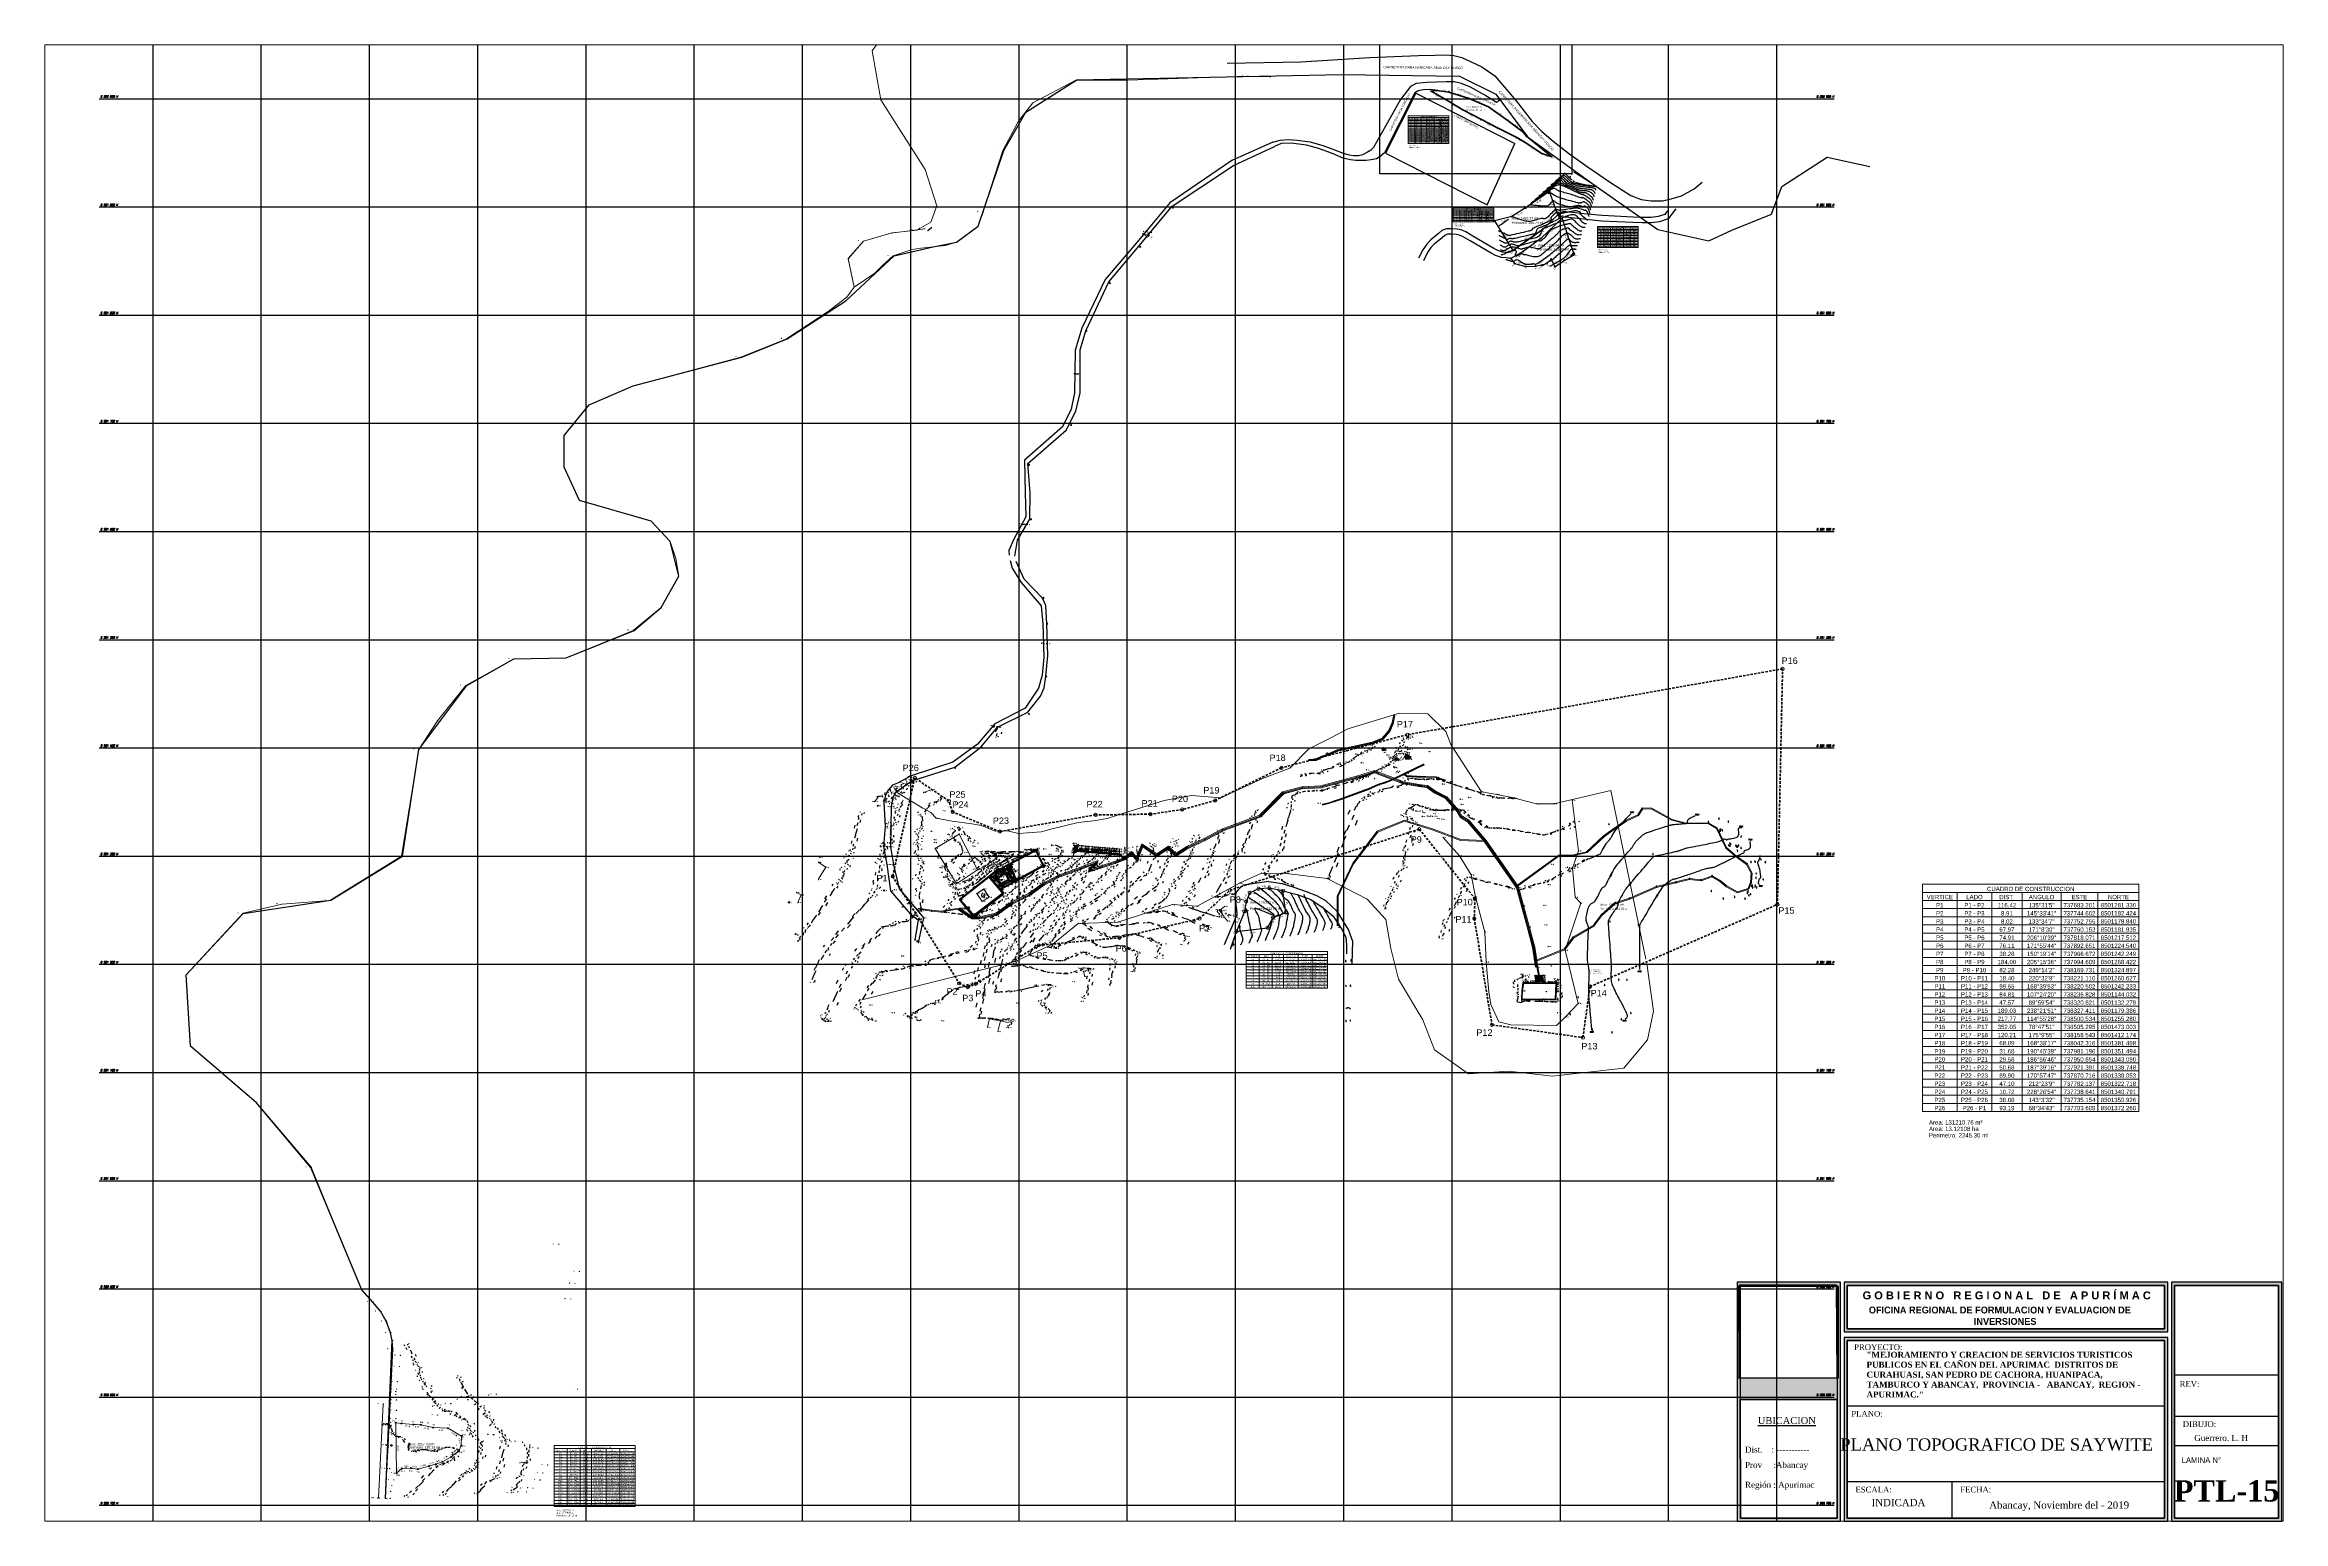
# Paper-space layout 'Layout1' of a CAD drawing. Header units: millimetres. Extents: x 0 to 580, y 0 to 383.
# The model-space entities are those that its viewports show. They can reach past a viewport. Long polylines and large blocks are cut down to what shows.
import ezdxf
from ezdxf.enums import TextEntityAlignment as Align

# ---------------------------------------------------------------- set-up
doc = ezdxf.new("R2010")
doc.units = ezdxf.units.MM
doc.linetypes.add('DASHED', pattern=[0.75, 0.5, -0.25])
for name, color, linetype in [('$AUDIT-BAD-LAYER', 7, 'Continuous'), ('C-TOPO', 7, 'Continuous'), ('C-TOPO-MAJR', 9, 'Continuous'), ('C-TOPO-MINR', 8, 'Continuous'), ('C-TOPO-TEXT', 7, 'Continuous'), ('CANAL', 130, 'Continuous'), ('carretera', 40, 'Continuous'), ('Cuadricula Coordenadas', 5, 'Continuous')]:
    doc.layers.add(name, color=color, linetype=linetype)
for name, color, linetype, lineweight in [('0_Pen_No__1', 7, 'Continuous', 13), ('2D Drafting - General_Pen_No__1', 7, 'Continuous', 13), ('camino', 22, 'Continuous', 5), ('CAMINO ACTUAL', 1, 'Continuous', 13), ('CONT-MJR', 80, 'Continuous', 30), ('COTAS', 40, 'Continuous', 5), ('CUADROS', 9, 'Continuous', 20), ('GRADA', 6, 'Continuous', 15), ('LETRERO', 5, 'Continuous', 30), ('MIRADOR', 152, 'Continuous', 15), ('MURO PIEDRA', 252, 'Continuous', 30), ('otros', 4, 'Continuous', 5), ('PERIMETRO', 7, 'Continuous', 35), ('PISOS', 189, 'Continuous', 0), ('pista', 251, 'Continuous', 5), ('PLUMA 02', 51, 'Continuous', 20), ('postes', 10, 'Continuous', 5), ('PUNTOS', 7, 'Continuous', 5), ('saiwite', 5, 'Continuous', 5), ('Texto_Pen_No__21', 7, 'Continuous', 35)]:
    doc.layers.add(name, color=color, linetype=linetype, lineweight=lineweight)
doc.layers.add('2D Drafting - General_Pen_No__102', color=7, linetype='Continuous', lineweight=13, true_color=0xcccccc)
doc.layers.get('C-TOPO-TEXT').off()
doc.styles.add('5mm', font='arial.ttf', dxfattribs={"height": 3})
doc.styles.add('ARIAL', font='arial.ttf')
doc.styles.add('Coordenadas', font='romans', dxfattribs={"width": 0.9, "height": 2})
doc.styles.add('COTAS', font='arial.ttf')
doc.styles.add('CUADROS', font='arial.ttf')
doc.styles.add('Dutch801 XBd BT', font='dutcheb.ttf', dxfattribs={"height": 0.2})
doc.styles.add('GENERATED_STYLE_7', font='GOTHIC.TTF')
doc.styles.get("Standard").update_dxf_attribs({"font": 'simplex.shx'})
doc.dimstyles.new('Copy of GenDist', dxfattribs={"dimtxt": 0.5, "dimasz": 2, "dimexe": 0.18, "dimexo": 0.0625, "dimgap": 1, "dimtad": 2, "dimzin": 1, "dimdsep": 46, "dimtxsty": 'COTAS', "dimcen": 0.09, "dimse1": 1, "dimse2": 1, "dimsd1": 1, "dimsd2": 1, "dimadec": 0, "dimazin": 0, "dimtfac": 1, "dimtofl": 0, "dimtmove": 0, "dimatfit": 3, "dimfxl": 1, "dimtolj": 1, "dimtzin": 0, "dimarcsym": 0})
doc.dimstyles.new('GenDist', dxfattribs={"dimtxt": 1.5, "dimasz": 2, "dimexe": 0.18, "dimexo": 0.0625, "dimgap": 1, "dimtad": 2, "dimzin": 1, "dimdsep": 46, "dimtxsty": 'COTAS', "dimcen": 0.09, "dimse1": 1, "dimse2": 1, "dimsd1": 1, "dimsd2": 1, "dimadec": 0, "dimazin": 0, "dimtfac": 1, "dimtofl": 0, "dimtmove": 0, "dimatfit": 3, "dimfxl": 1, "dimtolj": 1, "dimtzin": 0, "dimarcsym": 0})
picture_1 = doc.add_image_def('image1.jpg', size_in_pixel=(650, 600))
pattern_1 = [(9.949916506, (1479841.21073, -18.49207), (0.497925219565, 0.41706771009), [0.375, -0.75]), (129.949916506, (1479841.21073, -18.49207), (-0.610153841818, 0.222682034283), [0.375, -0.75]), (69.949916506, (1479841.21073, -18.49207), (-0.112228622254, 0.639749744373), [-0.75, 0.375])]
pattern_2 = [(59.949916506, (1479841.2107, -18.4921), (0.717314761618, 0.062125137863), [0.075, -0.825]), (4.949916506, (1479841.2107, -18.4921), (-0.26663362277, 0.716904072933), [0.06, -0.66]), (110.401316506, (1479841.2705, -18.4869), (0.450681742467, 0.779028853057), [0.06374019, -0.701142112]), (56.134116506, (1479841.1762, -18.2951), (1.07978843215, 0.02137619624), [0.1125, -1.2375]), (106.585516506, (1479841.2662, -18.2933), (0.75228943232, 1.12096414286), [0.095610288, -1.051713]), (1.134116506, (1479841.1762, -18.2951), (0.7522885572, 1.12096473051), [0.09, -0.99]), (30.949916506, (1479841.2833, -18.32705), (0.65749649123, -0.293425227293), [0.075, -0.825]), (335.949916506, (1479841.2833, -18.32705), (0.11435897029, 0.756284975716), [0.06, -0.66]), (81.401316506, (1479841.3381, -18.3515), (0.77185581602, 0.462859142897), [0.06374019, -0.701142112]), (47.449916506, (1479841.21073, -18.49207), (-0.0455428590585, 0.329987920974), [0, -0.652, 0, -0.67, 0, -0.6625]), (17.449916506, (1479841.21073, -18.49207), (0.19096342958, 0.43393449801), [0, -0.382, 0, -0.637, 0, -0.2525]), (337.449916506, (1479840.99108, -18.5306), (0.52969049645, 0.070022093448), [0, -0.25, 0, -0.78, 0, -1.035]), (327.449916506, (1479840.8926, -18.5479), (0.55711769667, 0.199366465727), [0, -0.325, 0, -0.518, 0, -0.735])]

# ---------------------------------------------------------------- blocks, each defined once
blk = doc.blocks.new('*D62')
at = {"layer": 'Defpoints', "color": 0, "transparency": 16777216}
for p in [(738000.8, 8501230.2), (738029.6, 8501233.8), (738029.7, 8501232.9)]:
    blk.add_point(p, dxfattribs=at)
at = {"layer": 'COTAS', "color": 0, "transparency": 16777216, "insert": (738015.6, 8501229.4), "char_height": 1.5, "attachment_point": 5, "rotation": 7.1331, "style": 'COTAS'}
blk.add_mtext('\\A1;29.02', dxfattribs=at)
blk = doc.blocks.new('*D63')
at = {"layer": 'Defpoints', "color": 0, "transparency": 16777216}
for p in [(738034.6, 8501243.2), (738034.8, 8501243.1), (738029.6, 8501233.8)]:
    blk.add_point(p, dxfattribs=at)
at = {"layer": 'COTAS', "color": 0, "transparency": 16777216, "insert": (738034, 8501237.9), "char_height": 1.5, "attachment_point": 5, "rotation": 61.8283, "style": 'COTAS'}
blk.add_mtext('\\A1;10.64', dxfattribs=at)
blk = doc.blocks.new('*D64')
at = {"layer": 'Defpoints', "color": 0, "transparency": 16777216}
for p in [(738034.6, 8501243.2), (738046.4, 8501247.9), (738046.4, 8501247.9)]:
    blk.add_point(p, dxfattribs=at)
at = {"layer": 'COTAS', "color": 0, "transparency": 16777216, "insert": (738041.2, 8501243.9), "char_height": 1.5, "attachment_point": 5, "rotation": 21.8445, "style": 'COTAS'}
blk.add_mtext('\\A1;12.71', dxfattribs=at)
blk = doc.blocks.new('*D65')
at = {"layer": 'Defpoints', "color": 0, "transparency": 16777216}
for p in [(738043.6, 8501267.8), (738044.1, 8501267.8), (738046.4, 8501247.9)]:
    blk.add_point(p, dxfattribs=at)
at = {"layer": 'COTAS', "color": 0, "transparency": 16777216, "insert": (738047.3, 8501258), "char_height": 1.5, "attachment_point": 5, "rotation": 277.9824, "style": 'COTAS'}
blk.add_mtext('\\A1;20.03', dxfattribs=at)
blk = doc.blocks.new('*D66')
at = {"layer": 'Defpoints', "color": 0, "transparency": 16777216}
for p in [(738031.2, 8501270.6), (738031.2, 8501270.3), (738043.6, 8501267.8)]:
    blk.add_point(p, dxfattribs=at)
at = {"layer": 'COTAS', "color": 0, "transparency": 16777216, "insert": (738038, 8501271.1), "char_height": 1.5, "attachment_point": 5, "rotation": 348.569, "style": 'COTAS'}
blk.add_mtext('\\A1;12.70', dxfattribs=at)
blk = doc.blocks.new('*D67')
at = {"layer": 'Defpoints', "color": 0, "transparency": 16777216}
for p in [(738021.2, 8501270.2), (738021.2, 8501269.8), (738031.2, 8501270.3)]:
    blk.add_point(p, dxfattribs=at)
at = {"layer": 'COTAS', "color": 0, "transparency": 16777216, "insert": (738026.3, 8501272.2), "char_height": 1.5, "attachment_point": 5, "rotation": 2.4841, "style": 'COTAS'}
blk.add_mtext('\\A1;9.95', dxfattribs=at)
blk = doc.blocks.new('*D68')
at = {"layer": 'Defpoints', "color": 0, "transparency": 16777216}
for p in [(738013, 8501265.9), (738009.3, 8501258.1), (738009.8, 8501257.9)]:
    blk.add_point(p, dxfattribs=at)
at = {"layer": 'COTAS', "color": 0, "transparency": 16777216, "insert": (738009.2, 8501262.7), "char_height": 1.5, "attachment_point": 5, "rotation": 67.8337, "style": 'COTAS'}
blk.add_mtext('\\A1;8.63', dxfattribs=at)
blk = doc.blocks.new('*D69')
at = {"layer": 'Defpoints', "color": 0, "transparency": 16777216}
for p in [(738008.1, 8501248.9), (738008.1, 8501248.9), (738009.8, 8501257.9)]:
    blk.add_point(p, dxfattribs=at)
at = {"layer": 'COTAS', "color": 0, "transparency": 16777216, "insert": (738007.2, 8501253.7), "char_height": 1.5, "attachment_point": 5, "rotation": 79.7653, "style": 'COTAS'}
blk.add_mtext('\\A1;9.18', dxfattribs=at)
blk = doc.blocks.new('*D70')
at = {"layer": 'Defpoints', "color": 0, "transparency": 16777216}
for p in [(738008.1, 8501248.9), (738000.1, 8501230.5), (738000.8, 8501230.2)]:
    blk.add_point(p, dxfattribs=at)
at = {"layer": 'COTAS', "color": 0, "transparency": 16777216, "insert": (738002.1, 8501240.3), "char_height": 1.5, "attachment_point": 5, "rotation": 68.5366, "style": 'COTAS'}
blk.add_mtext('\\A1;20.10', dxfattribs=at)
blk = doc.blocks.new('CC-Cuerpo')
at = {"layer": 'CUADROS'}
for p, q in [((0, 0), (0, 3.75)), ((0, 3.75), (100, 3.75)), ((0, 0), (100, 0)), ((16, 0), (16, 3.75)), ((32, 0), (32, 3.75)), ((46, 0), (46, 3.75)), ((64, 0), (64, 3.75)), ((81, 0), (81, 3.75)), ((100, 0), (100, 3.75))]:
    blk.add_line(p, q, dxfattribs=at)
at = {"layer": 'CUADROS', "style": 'CUADROS'}
for tag, p in [('V', (8, 0)), ('L', (24, 0)), ('D', (39, 0)), ('ANG', (55, 0)), ('X', (72.5, 0)), ('Y', (90.5, 0))]:
    blk.add_attdef(tag, text='', height=2, dxfattribs=at).set_placement(p, align=Align.BOTTOM_CENTER)
blk = doc.blocks.new('*U73')
at = {"layer": 'C-TOPO-MINR', "color": 4, "linetype": 'Continuous', "lineweight": -3, "insert": (737996.3, 8501223.1, 3587), "char_height": 0.25, "width": 1.491, "attachment_point": 5, "rotation": 327.4293, "bg_fill": 3, "box_fill_scale": 1.8, "bg_fill_color": 256, "bg_fill_true_color": 13158600, "bg_fill_transparency": 0}
blk.add_mtext('3587.00', dxfattribs=at)
blk = doc.blocks.new('*U74')
at = {"layer": 'C-TOPO-MINR', "color": 4, "linetype": 'Continuous', "lineweight": -3, "insert": (738023.1, 8501228.3, 3584), "char_height": 0.25, "width": 1.491, "attachment_point": 5, "rotation": 68.4829, "bg_fill": 3, "box_fill_scale": 1.8, "bg_fill_color": 256, "bg_fill_true_color": 13158600, "bg_fill_transparency": 0}
blk.add_mtext('3584.00', dxfattribs=at)
blk = doc.blocks.new('*U75')
at = {"layer": 'C-TOPO-MINR', "color": 4, "linetype": 'Continuous', "lineweight": -3, "insert": (738031.1, 8501231, 3583), "char_height": 0.25, "width": 1.491, "attachment_point": 5, "rotation": 68.6178, "bg_fill": 3, "box_fill_scale": 1.8, "bg_fill_color": 256, "bg_fill_true_color": 13158600, "bg_fill_transparency": 0}
blk.add_mtext('3583.00', dxfattribs=at)
blk = doc.blocks.new('*U76')
at = {"layer": 'C-TOPO-MINR', "color": 4, "linetype": 'Continuous', "lineweight": -3, "insert": (738039.8, 8501236.4, 3582), "char_height": 0.25, "width": 1.491, "attachment_point": 5, "rotation": 78.4914, "bg_fill": 3, "box_fill_scale": 1.8, "bg_fill_color": 256, "bg_fill_true_color": 13158600, "bg_fill_transparency": 0}
blk.add_mtext('3582.00', dxfattribs=at)
blk = doc.blocks.new('*U77')
at = {"layer": 'C-TOPO-MINR', "color": 4, "linetype": 'Continuous', "lineweight": -3, "insert": (738047.7, 8501241.2, 3581), "char_height": 0.25, "width": 1.443, "attachment_point": 5, "rotation": 80.6483, "bg_fill": 3, "box_fill_scale": 1.8, "bg_fill_color": 256, "bg_fill_true_color": 13158600, "bg_fill_transparency": 0}
blk.add_mtext('3581.00', dxfattribs=at)
blk = doc.blocks.new('*U78')
at = {"layer": 'C-TOPO-MAJR', "color": 9, "linetype": 'Continuous', "lineweight": -3, "insert": (738054.1, 8501248, 3580), "char_height": 0.5, "width": 2.982, "attachment_point": 5, "rotation": 305.369, "bg_fill": 3, "box_fill_scale": 1.4, "bg_fill_color": 256, "bg_fill_true_color": 13158600, "bg_fill_transparency": 0}
blk.add_mtext('3580.00', dxfattribs=at)
blk = doc.blocks.new('*U79')
at = {"layer": 'C-TOPO-MINR', "color": 4, "linetype": 'Continuous', "lineweight": -3, "insert": (738029.4, 8501273, 3581), "char_height": 0.25, "width": 1.443, "attachment_point": 5, "rotation": 293.4912, "bg_fill": 3, "box_fill_scale": 1.8, "bg_fill_color": 256, "bg_fill_true_color": 13158600, "bg_fill_transparency": 0}
blk.add_mtext('3581.00', dxfattribs=at)
blk = doc.blocks.new('*U80')
at = {"layer": 'C-TOPO-MINR', "color": 4, "linetype": 'Continuous', "lineweight": -3, "insert": (738022.6, 8501271.6, 3582), "char_height": 0.25, "width": 1.491, "attachment_point": 5, "rotation": 295.7705, "bg_fill": 3, "box_fill_scale": 1.8, "bg_fill_color": 256, "bg_fill_true_color": 13158600, "bg_fill_transparency": 0}
blk.add_mtext('3582.00', dxfattribs=at)
blk = doc.blocks.new('*U81')
at = {"layer": 'C-TOPO-MINR', "color": 4, "linetype": 'Continuous', "lineweight": -3, "insert": (738015.3, 8501270.6, 3583), "char_height": 0.25, "width": 1.491, "attachment_point": 5, "rotation": 291.8031, "bg_fill": 3, "box_fill_scale": 1.8, "bg_fill_color": 256, "bg_fill_true_color": 13158600, "bg_fill_transparency": 0}
blk.add_mtext('3583.00', dxfattribs=at)
blk = doc.blocks.new('*U82')
at = {"layer": 'C-TOPO-MINR', "color": 4, "linetype": 'Continuous', "lineweight": -3, "insert": (738009, 8501267.8, 3584), "char_height": 0.25, "width": 1.491, "attachment_point": 5, "rotation": 294.5534, "bg_fill": 3, "box_fill_scale": 1.8, "bg_fill_color": 256, "bg_fill_true_color": 13158600, "bg_fill_transparency": 0}
blk.add_mtext('3584.00', dxfattribs=at)
blk = doc.blocks.new('*U83')
at = {"layer": 'C-TOPO-MAJR', "color": 9, "linetype": 'Continuous', "lineweight": -3, "insert": (738005.4, 8501252.2, 3585), "char_height": 0.5, "width": 2.982, "attachment_point": 5, "rotation": 342.6123, "bg_fill": 3, "box_fill_scale": 1.4, "bg_fill_color": 256, "bg_fill_true_color": 13158600, "bg_fill_transparency": 0}
blk.add_mtext('3585.00', dxfattribs=at)
blk = doc.blocks.new('*U84')
at = {"layer": 'C-TOPO-MINR', "color": 4, "linetype": 'Continuous', "lineweight": -3, "insert": (738000.7, 8501236.7, 3586), "char_height": 0.25, "width": 1.491, "attachment_point": 5, "rotation": 339.573, "bg_fill": 3, "box_fill_scale": 1.8, "bg_fill_color": 256, "bg_fill_true_color": 13158600, "bg_fill_transparency": 0}
blk.add_mtext('3586.00', dxfattribs=at)
blk = doc.blocks.new('*U85')
at = {"layer": 'C-TOPO-MINR', "color": 4, "linetype": 'Continuous', "lineweight": -3, "insert": (738063.5, 8501263.4, 3577), "char_height": 0.25, "width": 1.491, "attachment_point": 5, "rotation": 292.7755, "bg_fill": 3, "box_fill_scale": 1.8, "bg_fill_color": 256, "bg_fill_true_color": 13158600, "bg_fill_transparency": 0}
blk.add_mtext('3577.00', dxfattribs=at)
blk = doc.blocks.new('*U86')
at = {"layer": 'C-TOPO-MAJR', "color": 9, "linetype": 'Continuous', "lineweight": -3, "insert": (738015.2, 8501225.7, 3585), "char_height": 0.5, "width": 2.982, "attachment_point": 5, "rotation": 74.289, "bg_fill": 3, "box_fill_scale": 1.4, "bg_fill_color": 256, "bg_fill_true_color": 13158600, "bg_fill_transparency": 0}
blk.add_mtext('3585.00', dxfattribs=at)
blk = doc.blocks.new('*U87')
at = {"layer": 'C-TOPO-MINR', "color": 4, "linetype": 'Continuous', "lineweight": -3, "insert": (738006.4, 8501224.5, 3586), "char_height": 0.25, "width": 1.491, "attachment_point": 5, "rotation": 104.4291, "bg_fill": 3, "box_fill_scale": 1.8, "bg_fill_color": 256, "bg_fill_true_color": 13158600, "bg_fill_transparency": 0}
blk.add_mtext('3586.00', dxfattribs=at)
blk = doc.blocks.new('*D88')
at = {"layer": 'Defpoints', "color": 0, "transparency": 16777216}
for p in [(738301.8, 8501889.6), (738282, 8501870.8), (738282.1, 8501870.8)]:
    blk.add_point(p, dxfattribs=at)
at = {"layer": 'COTAS', "color": 0, "transparency": 16777216, "insert": (738293.1, 8501878.9), "char_height": 1.5, "attachment_point": 5, "rotation": 43.4449, "style": 'COTAS'}
blk.add_mtext('\\A1;27.24', dxfattribs=at)
blk = doc.blocks.new('*D89')
at = {"layer": 'Defpoints', "color": 0, "transparency": 16777216}
for p in [(738282, 8501870.8), (738265.5, 8501858.8), (738265.6, 8501858.7)]:
    blk.add_point(p, dxfattribs=at)
at = {"layer": 'COTAS', "color": 0, "transparency": 16777216, "insert": (738274.9, 8501863.2), "char_height": 1.5, "attachment_point": 5, "rotation": 36.1096, "style": 'COTAS'}
blk.add_mtext('\\A1;20.39', dxfattribs=at)
blk = doc.blocks.new('*D90')
at = {"layer": 'Defpoints', "color": 0, "transparency": 16777216}
for p in [(738254.2, 8501852.5), (738254.3, 8501852.3), (738265.5, 8501858.8)]:
    blk.add_point(p, dxfattribs=at)
at = {"layer": 'COTAS', "color": 0, "transparency": 16777216, "insert": (738260.8, 8501853.9), "char_height": 1.5, "attachment_point": 5, "rotation": 29.4838, "style": 'COTAS'}
blk.add_mtext('\\A1;12.94', dxfattribs=at)
blk = doc.blocks.new('*D91')
at = {"layer": 'Defpoints', "color": 0, "transparency": 16777216}
for p in [(738254.2, 8501852.5), (738257.6, 8501847.6), (738257.7, 8501847.7)]:
    blk.add_point(p, dxfattribs=at)
at = {"layer": 'COTAS', "color": 0, "transparency": 16777216, "insert": (738251.8, 8501859.2), "char_height": 1.5, "attachment_point": 5, "rotation": 304.7875, "style": 'COTAS'}
blk.add_mtext('\\A1;5.89', dxfattribs=at)
blk = doc.blocks.new('*D92')
at = {"layer": 'Defpoints', "color": 0, "transparency": 16777216}
for p in [(738257.6, 8501847.6), (738268, 8501844.8), (738268.1, 8501845)]:
    blk.add_point(p, dxfattribs=at)
at = {"layer": 'COTAS', "color": 0, "transparency": 16777216, "insert": (738263.3, 8501848.1), "char_height": 1.5, "attachment_point": 5, "rotation": 345.0642, "style": 'COTAS'}
blk.add_mtext('\\A1;10.79', dxfattribs=at)
blk = doc.blocks.new('*D93')
at = {"layer": 'Defpoints', "color": 0, "transparency": 16777216}
for p in [(738268, 8501844.8), (738277.1, 8501845.5), (738277.1, 8501845.3)]:
    blk.add_point(p, dxfattribs=at)
at = {"layer": 'COTAS', "color": 0, "transparency": 16777216, "insert": (738272.5, 8501847), "char_height": 1.5, "attachment_point": 5, "rotation": 2.6822, "style": 'COTAS'}
blk.add_mtext('\\A1;9.05', dxfattribs=at)
blk = doc.blocks.new('*D94')
at = {"layer": 'Defpoints', "color": 0, "transparency": 16777216}
for p in [(738277.1, 8501845.3), (738287.5, 8501847.9), (738287.6, 8501847.7)]:
    blk.add_point(p, dxfattribs=at)
at = {"layer": 'COTAS', "color": 0, "transparency": 16777216, "insert": (738281.9, 8501848.4), "char_height": 1.5, "attachment_point": 5, "rotation": 13.0023, "style": 'COTAS'}
blk.add_mtext('\\A1;10.77', dxfattribs=at)
blk = doc.blocks.new('*D95')
at = {"layer": 'Defpoints', "color": 0, "transparency": 16777216}
for p in [(738287.6, 8501847.7), (738291.3, 8501851.8), (738291.4, 8501851.7)]:
    blk.add_point(p, dxfattribs=at)
at = {"layer": 'COTAS', "color": 0, "transparency": 16777216, "insert": (738281.3, 8501844), "char_height": 1.5, "attachment_point": 5, "rotation": 46.0024, "style": 'COTAS'}
blk.add_mtext('\\A1;5.57', dxfattribs=at)
blk = doc.blocks.new('*D96')
at = {"layer": 'Defpoints', "color": 0, "transparency": 16777216}
for p in [(738291.4, 8501851.7), (738294.9, 8501844.7), (738295, 8501844.8)]:
    blk.add_point(p, dxfattribs=at)
at = {"layer": 'COTAS', "color": 0, "transparency": 16777216, "insert": (738294.9, 8501849.1), "char_height": 1.5, "attachment_point": 5, "rotation": 296.7045, "style": 'COTAS'}
blk.add_mtext('\\A1;7.76', dxfattribs=at)
blk = doc.blocks.new('*D97')
at = {"layer": 'Defpoints', "color": 0, "transparency": 16777216}
for p in [(738294.9, 8501844.7), (738303.3, 8501850.7), (738303.4, 8501850.6)]:
    blk.add_point(p, dxfattribs=at)
at = {"layer": 'COTAS', "color": 0, "transparency": 16777216, "insert": (738298.1, 8501849.2), "char_height": 1.5, "attachment_point": 5, "rotation": 34.5603, "style": 'COTAS'}
blk.add_mtext('\\A1;10.32', dxfattribs=at)
blk = doc.blocks.new('*D98')
at = {"layer": 'Defpoints', "color": 0, "transparency": 16777216}
for p in [(738303.4, 8501850.6), (738312.6, 8501856.2), (738312.7, 8501856)]:
    blk.add_point(p, dxfattribs=at)
at = {"layer": 'COTAS', "color": 0, "transparency": 16777216, "insert": (738307.1, 8501855), "char_height": 1.5, "attachment_point": 5, "rotation": 30.1214, "style": 'COTAS'}
blk.add_mtext('\\A1;10.76', dxfattribs=at)
blk = doc.blocks.new('*D99')
at = {"layer": 'Defpoints', "color": 0, "transparency": 16777216}
for p in [(738301.6, 8501889.5), (738301.8, 8501889.6), (738312.7, 8501856)]:
    blk.add_point(p, dxfattribs=at)
at = {"layer": 'COTAS', "color": 0, "transparency": 16777216, "insert": (738305.4, 8501872.2), "char_height": 1.5, "attachment_point": 5, "rotation": 288.0872, "style": 'COTAS'}
blk.add_mtext('\\A1;35.32', dxfattribs=at)
blk = doc.blocks.new('*D100')
at = {"layer": 'Defpoints', "color": 0, "transparency": 16777216}
for p in [(738289.9, 8501914.2), (738290.1, 8501914.2), (738297.7, 8501892.7)]:
    blk.add_point(p, dxfattribs=at)
at = {"layer": 'COTAS', "color": 0, "transparency": 16777216, "insert": (738292.1, 8501902.8), "char_height": 1.5, "attachment_point": 5, "rotation": 289.3595, "style": 'COTAS'}
blk.add_mtext('\\A1;22.87', dxfattribs=at)
blk = doc.blocks.new('*D101')
at = {"layer": 'Defpoints', "color": 0, "transparency": 16777216}
for p in [(738290.1, 8501914.2), (738267.9, 8501899), (738268, 8501898.9)]:
    blk.add_point(p, dxfattribs=at)
at = {"layer": 'COTAS', "color": 0, "transparency": 16777216, "insert": (738280.1, 8501905.1), "char_height": 1.5, "attachment_point": 5, "rotation": 34.4357, "style": 'COTAS'}
blk.add_mtext('\\A1;26.88', dxfattribs=at)
blk = doc.blocks.new('*D102')
at = {"layer": 'Defpoints', "color": 0, "transparency": 16777216}
for p in [(738255.1, 8501891), (738255.2, 8501890.8), (738267.9, 8501899)]:
    blk.add_point(p, dxfattribs=at)
at = {"layer": 'COTAS', "color": 0, "transparency": 16777216, "insert": (738262.6, 8501893.4), "char_height": 1.5, "attachment_point": 5, "rotation": 32.0401, "style": 'COTAS'}
blk.add_mtext('\\A1;15.13', dxfattribs=at)
blk = doc.blocks.new('*D103')
at = {"layer": 'Defpoints', "color": 0, "transparency": 16777216}
for p in [(738239.3, 8501887.1), (738239.3, 8501887), (738255.1, 8501891)]:
    blk.add_point(p, dxfattribs=at)
at = {"layer": 'COTAS', "color": 0, "transparency": 16777216, "insert": (738247.6, 8501887.2), "char_height": 1.5, "attachment_point": 5, "rotation": 13.7118, "style": 'COTAS'}
blk.add_mtext('\\A1;16.31', dxfattribs=at)
blk = doc.blocks.new('*D104')
at = {"layer": 'Defpoints', "color": 0, "transparency": 16777216}
for p in [(738239.3, 8501887.1), (738256, 8501859.6), (738256.1, 8501859.7)]:
    blk.add_point(p, dxfattribs=at)
at = {"layer": 'COTAS', "color": 0, "transparency": 16777216, "insert": (738249.2, 8501874.3), "char_height": 1.5, "attachment_point": 5, "rotation": 301.257, "style": 'COTAS'}
blk.add_mtext('\\A1;32.24', dxfattribs=at)
blk = doc.blocks.new('*D105')
at = {"layer": 'Defpoints', "color": 0, "transparency": 16777216}
for p in [(738283.4, 8501879.4), (738283.5, 8501879.3), (738256, 8501859.6)]:
    blk.add_point(p, dxfattribs=at)
at = {"layer": 'COTAS', "color": 0, "transparency": 16777216, "insert": (738268.6, 8501871), "char_height": 1.5, "attachment_point": 5, "rotation": 35.5666, "style": 'COTAS'}
blk.add_mtext('\\A1;33.83', dxfattribs=at)
blk = doc.blocks.new('*D106')
at = {"layer": 'Defpoints', "color": 0, "transparency": 16777216}
for p in [(738297.5, 8501892.8), (738297.7, 8501892.7), (738283.5, 8501879.3)]:
    blk.add_point(p, dxfattribs=at)
at = {"layer": 'COTAS', "color": 0, "transparency": 16777216, "insert": (738289.2, 8501887.4), "char_height": 1.5, "attachment_point": 5, "rotation": 43.397, "style": 'COTAS'}
blk.add_mtext('\\A1;19.50', dxfattribs=at)
blk = doc.blocks.new('CC-C')
at = {"layer": 'CUADROS'}
for p, q in [((0, 0), (0, 7.5)), ((0, 7.5), (100, 7.5)), ((0, 3.75), (100, 3.75)), ((0, 0), (100, 0)), ((16, 0), (16, 3.75)), ((32, 0), (32, 3.75)), ((46, 0), (46, 3.75)), ((64, 0), (64, 3.75)), ((81, 0), (81, 3.75)), ((100, 0), (100, 7.5))]:
    blk.add_line(p, q, dxfattribs=at)
at = {"layer": 'CUADROS', "style": 'CUADROS'}
for s, p in [('VERTICE', (8, 0.625)), ('LADO', (24, 0.625)), ('DIST.', (39, 0.625)), ('ANGULO', (55, 0.625)), ('ESTE', (72.5, 0.625)), ('NORTE', (90.5, 0.625))]:
    blk.add_text(s, height=2, dxfattribs=at).set_placement(p, align=Align.CENTER)
blk.add_text('CUADRO DE CONSTRUCCION', height=2, dxfattribs=at).set_placement((50, 3.75), align=Align.BOTTOM_CENTER)
blk = doc.blocks.new('*U123')
at = {"layer": 'C-TOPO-MAJR', "color": 9, "linetype": 'Continuous', "lineweight": -3, "insert": (738305.3, 8501919.5, 2680), "char_height": 0.5, "width": 2.982, "attachment_point": 5, "rotation": 335.1089, "bg_fill": 3, "box_fill_scale": 1.4, "bg_fill_color": 256, "bg_fill_true_color": 13158600, "bg_fill_transparency": 0}
blk.add_mtext('2680.00', dxfattribs=at)
at = {"layer": 'C-TOPO-MINR', "color": 4, "linetype": 'Continuous', "lineweight": -3, "insert": (738304.8, 8501918.4, 2679), "char_height": 0.25, "width": 1.491, "attachment_point": 5, "rotation": 335.3346, "bg_fill": 3, "box_fill_scale": 1.8, "bg_fill_color": 256, "bg_fill_true_color": 13158600, "bg_fill_transparency": 0}
blk.add_mtext('2679.00', dxfattribs=at)
at = {"layer": 'C-TOPO-MINR', "color": 4, "linetype": 'Continuous', "lineweight": -3, "insert": (738305.9, 8501920.7, 2681), "char_height": 0.25, "width": 1.443, "attachment_point": 5, "rotation": 334.3395, "bg_fill": 3, "box_fill_scale": 1.8, "bg_fill_color": 256, "bg_fill_true_color": 13158600, "bg_fill_transparency": 0}
blk.add_mtext('2681.00', dxfattribs=at)
blk = doc.blocks.new('*U124')
at = {"layer": 'C-TOPO-MINR', "color": 4, "linetype": 'Continuous', "lineweight": -3, "insert": (738302.6, 8501913.5, 2678), "char_height": 0.25, "width": 1.491, "attachment_point": 5, "rotation": 344.9995, "bg_fill": 3, "box_fill_scale": 1.8, "bg_fill_color": 256, "bg_fill_true_color": 13158600, "bg_fill_transparency": 0}
blk.add_mtext('2678.00', dxfattribs=at)
blk = doc.blocks.new('*U125')
at = {"layer": 'C-TOPO-MINR', "color": 4, "linetype": 'Continuous', "lineweight": -3, "insert": (738301.8, 8501907.7, 2677), "char_height": 0.25, "width": 1.491, "attachment_point": 5, "rotation": 343.5042, "bg_fill": 3, "box_fill_scale": 1.8, "bg_fill_color": 256, "bg_fill_true_color": 13158600, "bg_fill_transparency": 0}
blk.add_mtext('2677.00', dxfattribs=at)
blk = doc.blocks.new('*U126')
at = {"layer": 'C-TOPO-MINR', "color": 4, "linetype": 'Continuous', "lineweight": -3, "insert": (738302.1, 8501901.5, 2676), "char_height": 0.25, "width": 1.491, "attachment_point": 5, "rotation": 343.1952, "bg_fill": 3, "box_fill_scale": 1.8, "bg_fill_color": 256, "bg_fill_true_color": 13158600, "bg_fill_transparency": 0}
blk.add_mtext('2676.00', dxfattribs=at)
blk = doc.blocks.new('*U127')
at = {"layer": 'C-TOPO-MAJR', "color": 9, "linetype": 'Continuous', "lineweight": -3, "insert": (738304.2, 8501897.4, 2675), "char_height": 0.5, "width": 2.982, "attachment_point": 5, "rotation": 8.6394, "bg_fill": 3, "box_fill_scale": 1.4, "bg_fill_color": 256, "bg_fill_true_color": 13158600, "bg_fill_transparency": 0}
blk.add_mtext('2675.00', dxfattribs=at)
blk = doc.blocks.new('*U128')
at = {"layer": 'C-TOPO-MINR', "color": 4, "linetype": 'Continuous', "lineweight": -3, "insert": (738305.6, 8501894.9, 2674), "char_height": 0.25, "width": 1.491, "attachment_point": 5, "rotation": 13.1961, "bg_fill": 3, "box_fill_scale": 1.8, "bg_fill_color": 256, "bg_fill_true_color": 13158600, "bg_fill_transparency": 0}
blk.add_mtext('2674.00', dxfattribs=at)
blk = doc.blocks.new('*U129')
at = {"layer": 'C-TOPO-MINR', "color": 4, "linetype": 'Continuous', "lineweight": -3, "insert": (738306.7, 8501891.6, 2673), "char_height": 0.25, "width": 1.491, "attachment_point": 5, "rotation": 20.0455, "bg_fill": 3, "box_fill_scale": 1.8, "bg_fill_color": 256, "bg_fill_true_color": 13158600, "bg_fill_transparency": 0}
blk.add_mtext('2673.00', dxfattribs=at)
blk = doc.blocks.new('*U130')
at = {"layer": 'C-TOPO-MINR', "color": 4, "linetype": 'Continuous', "lineweight": -3, "insert": (738307.7, 8501888.2, 2672), "char_height": 0.25, "width": 1.491, "attachment_point": 5, "rotation": 17.7168, "bg_fill": 3, "box_fill_scale": 1.8, "bg_fill_color": 256, "bg_fill_true_color": 13158600, "bg_fill_transparency": 0}
blk.add_mtext('2672.00', dxfattribs=at)
blk = doc.blocks.new('*U131')
at = {"layer": 'C-TOPO-MINR', "color": 4, "linetype": 'Continuous', "lineweight": -3, "insert": (738308.5, 8501884.6, 2671), "char_height": 0.25, "width": 1.443, "attachment_point": 5, "rotation": 352.5138, "bg_fill": 3, "box_fill_scale": 1.8, "bg_fill_color": 256, "bg_fill_true_color": 13158600, "bg_fill_transparency": 0}
blk.add_mtext('2671.00', dxfattribs=at)
blk = doc.blocks.new('*U132')
at = {"layer": 'C-TOPO-MAJR', "color": 9, "linetype": 'Continuous', "lineweight": -3, "insert": (738308.4, 8501879.4, 2670), "char_height": 0.5, "width": 2.982, "attachment_point": 5, "rotation": 312.6847, "bg_fill": 3, "box_fill_scale": 1.4, "bg_fill_color": 256, "bg_fill_true_color": 13158600, "bg_fill_transparency": 0}
blk.add_mtext('2670.00', dxfattribs=at)
blk = doc.blocks.new('*U133')
at = {"layer": 'C-TOPO-MINR', "color": 4, "linetype": 'Continuous', "lineweight": -3, "insert": (738310.6, 8501873.3, 2669), "char_height": 0.25, "width": 1.491, "attachment_point": 5, "rotation": 316.4081, "bg_fill": 3, "box_fill_scale": 1.8, "bg_fill_color": 256, "bg_fill_true_color": 13158600, "bg_fill_transparency": 0}
blk.add_mtext('2669.00', dxfattribs=at)
blk = doc.blocks.new('*U134')
at = {"layer": 'C-TOPO-MINR', "color": 4, "linetype": 'Continuous', "lineweight": -3, "insert": (738312, 8501867.3, 2668), "char_height": 0.25, "width": 1.491, "attachment_point": 5, "rotation": 347.8037, "bg_fill": 3, "box_fill_scale": 1.8, "bg_fill_color": 256, "bg_fill_true_color": 13158600, "bg_fill_transparency": 0}
blk.add_mtext('2668.00', dxfattribs=at)
blk = doc.blocks.new('*U135')
at = {"layer": 'C-TOPO-MINR', "color": 4, "linetype": 'Continuous', "lineweight": -3, "insert": (738313.2, 8501864, 2667), "char_height": 0.25, "width": 1.491, "attachment_point": 5, "rotation": 0.935, "bg_fill": 3, "box_fill_scale": 1.8, "bg_fill_color": 256, "bg_fill_true_color": 13158600, "bg_fill_transparency": 0}
blk.add_mtext('2667.00', dxfattribs=at)
blk = doc.blocks.new('*U136')
at = {"layer": 'C-TOPO-MINR', "color": 4, "linetype": 'Continuous', "lineweight": -3, "insert": (738313.8, 8501860.8, 2666), "char_height": 0.25, "width": 1.491, "attachment_point": 5, "rotation": 351.662, "bg_fill": 3, "box_fill_scale": 1.8, "bg_fill_color": 256, "bg_fill_true_color": 13158600, "bg_fill_transparency": 0}
blk.add_mtext('2666.00', dxfattribs=at)
blk = doc.blocks.new('*U137')
at = {"layer": 'C-TOPO-MINR', "color": 4, "linetype": 'Continuous', "lineweight": -3, "insert": (738292.1, 8501846, 2666), "char_height": 0.25, "width": 1.491, "attachment_point": 5, "rotation": 32.5964, "bg_fill": 3, "box_fill_scale": 1.8, "bg_fill_color": 256, "bg_fill_true_color": 13158600, "bg_fill_transparency": 0}
blk.add_mtext('2666.00', dxfattribs=at)
blk = doc.blocks.new('*U138')
at = {"layer": 'C-TOPO-MINR', "color": 4, "linetype": 'Continuous', "lineweight": -3, "insert": (738284.2, 8501846.1, 2667), "char_height": 0.25, "width": 1.491, "attachment_point": 5, "rotation": 32.3755, "bg_fill": 3, "box_fill_scale": 1.8, "bg_fill_color": 256, "bg_fill_true_color": 13158600, "bg_fill_transparency": 0}
blk.add_mtext('2667.00', dxfattribs=at)
blk = doc.blocks.new('*U139')
at = {"layer": 'C-TOPO-MINR', "color": 4, "linetype": 'Continuous', "lineweight": -3, "insert": (738267.1, 8501847.4, 2668), "char_height": 0.25, "width": 1.491, "attachment_point": 5, "rotation": 342.1484, "bg_fill": 3, "box_fill_scale": 1.8, "bg_fill_color": 256, "bg_fill_true_color": 13158600, "bg_fill_transparency": 0}
blk.add_mtext('2668.00', dxfattribs=at)
blk = doc.blocks.new('*U140')
at = {"layer": 'C-TOPO-MINR', "color": 4, "linetype": 'Continuous', "lineweight": -3, "insert": (738253.7, 8501850.1, 2668), "char_height": 0.25, "width": 1.491, "attachment_point": 5, "rotation": 343.6086, "bg_fill": 3, "box_fill_scale": 1.8, "bg_fill_color": 256, "bg_fill_true_color": 13158600, "bg_fill_transparency": 0}
blk.add_mtext('2668.00', dxfattribs=at)
blk = doc.blocks.new('*U141')
at = {"layer": 'C-TOPO-MINR', "color": 4, "linetype": 'Continuous', "lineweight": -3, "insert": (738251.5, 8501858.2, 2669), "char_height": 0.25, "width": 1.491, "attachment_point": 5, "rotation": 25.2749, "bg_fill": 3, "box_fill_scale": 1.8, "bg_fill_color": 256, "bg_fill_true_color": 13158600, "bg_fill_transparency": 0}
blk.add_mtext('2669.00', dxfattribs=at)
blk = doc.blocks.new('*U142')
at = {"layer": 'C-TOPO-MAJR', "color": 9, "linetype": 'Continuous', "lineweight": -3, "insert": (738250.1, 8501860.6, 2670), "char_height": 0.5, "width": 2.982, "attachment_point": 5, "rotation": 30.0808, "bg_fill": 3, "box_fill_scale": 1.4, "bg_fill_color": 256, "bg_fill_true_color": 13158600, "bg_fill_transparency": 0}
blk.add_mtext('2670.00', dxfattribs=at)
blk = doc.blocks.new('*U143')
at = {"layer": 'C-TOPO-MINR', "color": 4, "linetype": 'Continuous', "lineweight": -3, "insert": (738248.9, 8501862.9, 2671), "char_height": 0.25, "width": 1.443, "attachment_point": 5, "rotation": 8.3438, "bg_fill": 3, "box_fill_scale": 1.8, "bg_fill_color": 256, "bg_fill_true_color": 13158600, "bg_fill_transparency": 0}
blk.add_mtext('2671.00', dxfattribs=at)
blk = doc.blocks.new('*U144')
at = {"layer": 'C-TOPO-MINR', "color": 4, "linetype": 'Continuous', "lineweight": -3, "insert": (738248.5, 8501866.7, 2672), "char_height": 0.25, "width": 1.491, "attachment_point": 5, "rotation": 341.0523, "bg_fill": 3, "box_fill_scale": 1.8, "bg_fill_color": 256, "bg_fill_true_color": 13158600, "bg_fill_transparency": 0}
blk.add_mtext('2672.00', dxfattribs=at)
blk = doc.blocks.new('*U145')
at = {"layer": 'C-TOPO-MINR', "color": 4, "linetype": 'Continuous', "lineweight": -3, "insert": (738246.3, 8501872, 2673), "char_height": 0.25, "width": 1.491, "attachment_point": 5, "rotation": 332.5403, "bg_fill": 3, "box_fill_scale": 1.8, "bg_fill_color": 256, "bg_fill_true_color": 13158600, "bg_fill_transparency": 0}
blk.add_mtext('2673.00', dxfattribs=at)
blk = doc.blocks.new('*U146')
at = {"layer": 'C-TOPO-MINR', "color": 4, "linetype": 'Continuous', "lineweight": -3, "insert": (738244.3, 8501877.2, 2674), "char_height": 0.25, "width": 1.491, "attachment_point": 5, "rotation": 334.2332, "bg_fill": 3, "box_fill_scale": 1.8, "bg_fill_color": 256, "bg_fill_true_color": 13158600, "bg_fill_transparency": 0}
blk.add_mtext('2674.00', dxfattribs=at)
blk = doc.blocks.new('*U147')
at = {"layer": 'C-TOPO-MINR', "color": 4, "linetype": 'Continuous', "lineweight": -3, "insert": (738305.8, 8501920.8, 2681), "char_height": 0.25, "width": 1.443, "attachment_point": 5, "rotation": 334.3395, "bg_fill": 3, "box_fill_scale": 1.8, "bg_fill_color": 256, "bg_fill_true_color": 13158600, "bg_fill_transparency": 0}
blk.add_mtext('2681.00', dxfattribs=at)
at = {"layer": 'C-TOPO-MINR', "color": 4, "linetype": 'Continuous', "lineweight": -3, "insert": (738306.4, 8501922, 2682), "char_height": 0.25, "width": 1.491, "attachment_point": 5, "rotation": 332.2533, "bg_fill": 3, "box_fill_scale": 1.8, "bg_fill_color": 256, "bg_fill_true_color": 13158600, "bg_fill_transparency": 0}
blk.add_mtext('2682.00', dxfattribs=at)
blk = doc.blocks.new('*U148')
at = {"layer": 'C-TOPO-MINR', "color": 4, "linetype": 'Continuous', "lineweight": -3, "insert": (738307, 8501923.6, 2683), "char_height": 0.25, "width": 1.491, "attachment_point": 5, "rotation": 318.7321, "bg_fill": 3, "box_fill_scale": 1.8, "bg_fill_color": 256, "bg_fill_true_color": 13158600, "bg_fill_transparency": 0}
blk.add_mtext('2683.00', dxfattribs=at)
blk = doc.blocks.new('*U149')
at = {"layer": 'C-TOPO-MINR', "color": 4, "linetype": 'Continuous', "lineweight": -3, "insert": (738307.7, 8501925.5, 2684), "char_height": 0.25, "width": 1.491, "attachment_point": 5, "rotation": 316.57, "bg_fill": 3, "box_fill_scale": 1.8, "bg_fill_color": 256, "bg_fill_true_color": 13158600, "bg_fill_transparency": 0}
blk.add_mtext('2684.00', dxfattribs=at)
blk = doc.blocks.new('*D150')
at = {"layer": 'Defpoints', "color": 0, "transparency": 16777216}
for p in [(737683.2, 8501281.3), (737744.6, 8501182.4), (737745.2, 8501182.8)]:
    blk.add_point(p, dxfattribs=at)
at = {"layer": 'COTAS', "color": 0, "transparency": 16777216, "insert": (737715.6, 8501232.9), "char_height": 0.5, "attachment_point": 5, "rotation": 301.8323, "style": 'COTAS'}
blk.add_mtext('\\A1;116.42', dxfattribs=at)
blk = doc.blocks.new('*D151')
at = {"layer": 'Defpoints', "color": 0, "transparency": 16777216}
for p in [(737744.6, 8501182.4), (737753.1, 8501179.5), (737752.8, 8501178.8)]:
    blk.add_point(p, dxfattribs=at)
at = {"layer": 'COTAS', "color": 0, "transparency": 16777216, "insert": (737749.5, 8501182.5), "char_height": 0.5, "attachment_point": 5, "rotation": 336.2711, "style": 'COTAS'}
blk.add_mtext('\\A1;8.91', dxfattribs=at)
blk = doc.blocks.new('*D152')
at = {"layer": 'Defpoints', "color": 0, "transparency": 16777216}
for p in [(737759.9, 8501182.6), (737760.2, 8501181.9), (737752.8, 8501178.8)]:
    blk.add_point(p, dxfattribs=at)
at = {"layer": 'COTAS', "color": 0, "transparency": 16777216, "insert": (737755.7, 8501182.2), "char_height": 0.5, "attachment_point": 5, "rotation": 22.7024, "style": 'COTAS'}
blk.add_mtext('\\A1;8.02', dxfattribs=at)
blk = doc.blocks.new('*D153')
at = {"layer": 'Defpoints', "color": 0, "transparency": 16777216}
for p in [(737817.7, 8501218.2), (737818.1, 8501217.5), (737760.2, 8501181.9)]:
    blk.add_point(p, dxfattribs=at)
at = {"layer": 'COTAS', "color": 0, "transparency": 16777216, "insert": (737788, 8501201.5), "char_height": 0.5, "attachment_point": 5, "rotation": 31.5608, "style": 'COTAS'}
blk.add_mtext('\\A1;67.97', dxfattribs=at)
blk = doc.blocks.new('*D154')
at = {"layer": 'Defpoints', "color": 0, "transparency": 16777216}
for p in [(737892.6, 8501225.3), (737892.7, 8501224.5), (737818.1, 8501217.5)]:
    blk.add_point(p, dxfattribs=at)
at = {"layer": 'COTAS', "color": 0, "transparency": 16777216, "insert": (737855.2, 8501223.1), "char_height": 0.5, "attachment_point": 5, "rotation": 5.3833, "style": 'COTAS'}
blk.add_mtext('\\A1;74.91', dxfattribs=at)
blk = doc.blocks.new('*D155')
at = {"layer": 'Defpoints', "color": 0, "transparency": 16777216}
for p in [(737966.5, 8501243), (737966.7, 8501242.2), (737892.7, 8501224.5)]:
    blk.add_point(p, dxfattribs=at)
at = {"layer": 'COTAS', "color": 0, "transparency": 16777216, "insert": (737929.2, 8501235.4), "char_height": 0.5, "attachment_point": 5, "rotation": 13.4543, "style": 'COTAS'}
blk.add_mtext('\\A1;76.11', dxfattribs=at)
blk = doc.blocks.new('*D156')
at = {"layer": 'Defpoints', "color": 0, "transparency": 16777216}
for p in [(737994.1, 8501269), (737994.6, 8501268.4), (737966.7, 8501242.2)]:
    blk.add_point(p, dxfattribs=at)
at = {"layer": 'COTAS', "color": 0, "transparency": 16777216, "insert": (737979.3, 8501256.8), "char_height": 0.5, "attachment_point": 5, "rotation": 43.1338, "style": 'COTAS'}
blk.add_mtext('\\A1;38.28', dxfattribs=at)
blk = doc.blocks.new('*D157')
at = {"layer": 'Defpoints', "color": 0, "transparency": 16777216}
for p in [(738169.5, 8501325.6), (738169.7, 8501324.9), (737994.6, 8501268.4)]:
    blk.add_point(p, dxfattribs=at)
at = {"layer": 'COTAS', "color": 0, "transparency": 16777216, "insert": (738081.5, 8501298.6), "char_height": 0.5, "attachment_point": 5, "rotation": 17.8739, "style": 'COTAS'}
blk.add_mtext('\\A1;184.00', dxfattribs=at)
blk = doc.blocks.new('*D158')
at = {"layer": 'Defpoints', "color": 0, "transparency": 16777216}
for p in [(738169.7, 8501324.9), (738221.1, 8501260.6), (738221.6, 8501261)]:
    blk.add_point(p, dxfattribs=at)
at = {"layer": 'COTAS', "color": 0, "transparency": 16777216, "insert": (738196.9, 8501294), "char_height": 0.5, "attachment_point": 5, "rotation": 308.6401, "style": 'COTAS'}
blk.add_mtext('\\A1;82.28', dxfattribs=at)
blk = doc.blocks.new('*D159')
at = {"layer": 'Defpoints', "color": 0, "transparency": 16777216}
for p in [(738220.5, 8501242.2), (738221.1, 8501260.6), (738221.3, 8501242.2)]:
    blk.add_point(p, dxfattribs=at)
at = {"layer": 'COTAS', "color": 0, "transparency": 16777216, "insert": (738222.8, 8501251.4), "char_height": 0.5, "attachment_point": 5, "rotation": 88.1043, "style": 'COTAS'}
blk.add_mtext('\\A1;18.40', dxfattribs=at)
blk = doc.blocks.new('*D160')
at = {"layer": 'Defpoints', "color": 0, "transparency": 16777216}
for p in [(738220.5, 8501242.2), (738236.8, 8501144), (738237.6, 8501144.2)]:
    blk.add_point(p, dxfattribs=at)
at = {"layer": 'COTAS', "color": 0, "transparency": 16777216, "insert": (738230.7, 8501193.5), "char_height": 0.5, "attachment_point": 5, "rotation": 279.4397, "style": 'COTAS'}
blk.add_mtext('\\A1;99.55', dxfattribs=at)
blk = doc.blocks.new('*D161')
at = {"layer": 'Defpoints', "color": 0, "transparency": 16777216}
for p in [(738236.8, 8501144), (738320.8, 8501132.3), (738320.9, 8501132.9)]:
    blk.add_point(p, dxfattribs=at)
at = {"layer": 'COTAS', "color": 0, "transparency": 16777216, "insert": (738279.1, 8501140), "char_height": 0.5, "attachment_point": 5, "rotation": 352.0341, "style": 'COTAS'}
blk.add_mtext('\\A1;84.81', dxfattribs=at)
blk = doc.blocks.new('*D162')
at = {"layer": 'Defpoints', "color": 0, "transparency": 16777216}
for p in [(738326.9, 8501179.5), (738327.4, 8501179.4), (738320.8, 8501132.3)]:
    blk.add_point(p, dxfattribs=at)
at = {"layer": 'COTAS', "color": 0, "transparency": 16777216, "insert": (738322.3, 8501156.1), "char_height": 0.5, "attachment_point": 5, "rotation": 82.0358, "style": 'COTAS'}
blk.add_mtext('\\A1;47.57', dxfattribs=at)
blk = doc.blocks.new('*D163')
at = {"layer": 'Defpoints', "color": 0, "transparency": 16777216}
for p in [(738500.3, 8501255.9), (738500.5, 8501255.3), (738327.4, 8501179.4)]:
    blk.add_point(p, dxfattribs=at)
at = {"layer": 'COTAS', "color": 0, "transparency": 16777216, "insert": (738413.2, 8501219.1), "char_height": 0.5, "attachment_point": 5, "rotation": 23.6717, "style": 'COTAS'}
blk.add_mtext('\\A1;189.03', dxfattribs=at)
blk = doc.blocks.new('*D164')
at = {"layer": 'Defpoints', "color": 0, "transparency": 16777216}
for p in [(738504.6, 8501473), (738505.3, 8501473), (738500.5, 8501255.3)]:
    blk.add_point(p, dxfattribs=at)
at = {"layer": 'COTAS', "color": 0, "transparency": 16777216, "insert": (738501, 8501364.2), "char_height": 0.5, "attachment_point": 5, "rotation": 88.7474, "style": 'COTAS'}
blk.add_mtext('\\A1;217.77', dxfattribs=at)
blk = doc.blocks.new('*D165')
at = {"layer": 'Defpoints', "color": 0, "transparency": 16777216}
for p in [(738505.3, 8501473), (738158.5, 8501412.2), (738158.6, 8501411.7)]:
    blk.add_point(p, dxfattribs=at)
at = {"layer": 'COTAS', "color": 0, "transparency": 16777216, "insert": (738332.2, 8501440.9), "char_height": 0.5, "attachment_point": 5, "rotation": 9.9499, "style": 'COTAS'}
blk.add_mtext('\\A1;352.05', dxfattribs=at)
blk = doc.blocks.new('*D166')
at = {"layer": 'Defpoints', "color": 0, "transparency": 16777216}
for p in [(738158.5, 8501412.2), (738042.3, 8501381.5), (738042.5, 8501380.7)]:
    blk.add_point(p, dxfattribs=at)
at = {"layer": 'COTAS', "color": 0, "transparency": 16777216, "insert": (738101, 8501394.8), "char_height": 0.5, "attachment_point": 5, "rotation": 14.7848, "style": 'COTAS'}
blk.add_mtext('\\A1;120.21', dxfattribs=at)
blk = doc.blocks.new('*D167')
at = {"layer": 'Defpoints', "color": 0, "transparency": 16777216}
for p in [(738042.3, 8501381.5), (737981.2, 8501351.5), (737981.5, 8501350.8)]:
    blk.add_point(p, dxfattribs=at)
at = {"layer": 'COTAS', "color": 0, "transparency": 16777216, "insert": (738012.7, 8501364.7), "char_height": 0.5, "attachment_point": 5, "rotation": 26.1466, "style": 'COTAS'}
blk.add_mtext('\\A1;68.09', dxfattribs=at)
blk = doc.blocks.new('*D168')
at = {"layer": 'Defpoints', "color": 0, "transparency": 16777216}
for p in [(737981.2, 8501351.5), (737950.7, 8501343.1), (737950.9, 8501342.3)]:
    blk.add_point(p, dxfattribs=at)
at = {"layer": 'COTAS', "color": 0, "transparency": 16777216, "insert": (737966.5, 8501345.3), "char_height": 0.5, "attachment_point": 5, "rotation": 15.3857, "style": 'COTAS'}
blk.add_mtext('\\A1;31.68', dxfattribs=at)
blk = doc.blocks.new('*D169')
at = {"layer": 'Defpoints', "color": 0, "transparency": 16777216}
for p in [(737921.4, 8501338.7), (737921.5, 8501338), (737950.7, 8501343.1)]:
    blk.add_point(p, dxfattribs=at)
at = {"layer": 'COTAS', "color": 0, "transparency": 16777216, "insert": (737936.3, 8501338.9), "char_height": 0.5, "attachment_point": 5, "rotation": 8.4396, "style": 'COTAS'}
blk.add_mtext('\\A1;29.58', dxfattribs=at)
blk = doc.blocks.new('*D170')
at = {"layer": 'Defpoints', "color": 0, "transparency": 16777216}
for p in [(737870.7, 8501338.1), (737870.7, 8501337.3), (737921.4, 8501338.7)]:
    blk.add_point(p, dxfattribs=at)
at = {"layer": 'COTAS', "color": 0, "transparency": 16777216, "insert": (737896.1, 8501336.3), "char_height": 0.5, "attachment_point": 5, "rotation": 0.7852, "style": 'COTAS'}
blk.add_mtext('\\A1;50.68', dxfattribs=at)
blk = doc.blocks.new('*D171')
at = {"layer": 'Defpoints', "color": 0, "transparency": 16777216}
for p in [(737870.7, 8501338.1), (737782.1, 8501322.7), (737782.3, 8501321.9)]:
    blk.add_point(p, dxfattribs=at)
at = {"layer": 'COTAS', "color": 0, "transparency": 16777216, "insert": (737826.8, 8501328.4), "char_height": 0.5, "attachment_point": 5, "rotation": 9.8222, "style": 'COTAS'}
blk.add_mtext('\\A1;89.90', dxfattribs=at)
blk = doc.blocks.new('*D172')
at = {"layer": 'Defpoints', "color": 0, "transparency": 16777216}
for p in [(737738.3, 8501340.1), (737738.6, 8501340.8), (737782.1, 8501322.7)]:
    blk.add_point(p, dxfattribs=at)
at = {"layer": 'COTAS', "color": 0, "transparency": 16777216, "insert": (737759.6, 8501329.9), "char_height": 0.5, "attachment_point": 5, "rotation": 337.4364, "style": 'COTAS'}
blk.add_mtext('\\A1;47.10', dxfattribs=at)
blk = doc.blocks.new('*D173')
at = {"layer": 'Defpoints', "color": 0, "transparency": 16777216}
for p in [(737734.5, 8501350.7), (737735.2, 8501350.9), (737738.6, 8501340.8)]:
    blk.add_point(p, dxfattribs=at)
at = {"layer": 'COTAS', "color": 0, "transparency": 16777216, "insert": (737735, 8501345.2), "char_height": 0.5, "attachment_point": 5, "rotation": 288.988, "style": 'COTAS'}
blk.add_mtext('\\A1;10.72', dxfattribs=at)
blk = doc.blocks.new('*D174')
at = {"layer": 'Defpoints', "color": 0, "transparency": 16777216}
for p in [(737703.2, 8501371.6), (737703.6, 8501372.3), (737735.2, 8501350.9)]:
    blk.add_point(p, dxfattribs=at)
at = {"layer": 'COTAS', "color": 0, "transparency": 16777216, "insert": (737718.3, 8501359.9), "char_height": 0.5, "attachment_point": 5, "rotation": 325.9291, "style": 'COTAS'}
blk.add_mtext('\\A1;38.08', dxfattribs=at)
blk = doc.blocks.new('*D175')
at = {"layer": 'Defpoints', "color": 0, "transparency": 16777216}
for p in [(737703.6, 8501372.3), (737683.2, 8501281.3), (737683.6, 8501281.2)]:
    blk.add_point(p, dxfattribs=at)
at = {"layer": 'COTAS', "color": 0, "transparency": 16777216, "insert": (737695.1, 8501326.4), "char_height": 0.5, "attachment_point": 5, "rotation": 77.3505, "style": 'COTAS'}
blk.add_mtext('\\A1;93.19', dxfattribs=at)
blk = doc.blocks.new('*D176')
at = {"layer": 'Defpoints', "color": 0, "transparency": 16777216}
for p in [(737224.2, 8500776.2), (737224.4, 8500776.2), (737224.9, 8500729.7)]:
    blk.add_point(p, dxfattribs=at)
at = {"layer": 'COTAS', "color": 0, "transparency": 16777216, "insert": (737226.5, 8500753), "char_height": 1.5, "attachment_point": 5, "rotation": 270.8892, "style": 'COTAS'}
blk.add_mtext('\\A1;46.52', dxfattribs=at)
blk = doc.blocks.new('*D177')
at = {"layer": 'Defpoints', "color": 0, "transparency": 16777216}
for p in [(737224.2, 8500776.2), (737229.5, 8500775.6), (737229.5, 8500775.5)]:
    blk.add_point(p, dxfattribs=at)
at = {"layer": 'COTAS', "color": 0, "transparency": 16777216, "insert": (737217.1, 8500775.1), "char_height": 1.5, "attachment_point": 5, "rotation": 353.5558, "style": 'COTAS'}
blk.add_mtext('\\A1;5.32', dxfattribs=at)
blk = doc.blocks.new('*D178')
at = {"layer": 'Defpoints', "color": 0, "transparency": 16777216}
for p in [(737229.5, 8500775.6), (737240.6, 8500774.6), (737240.6, 8500774.4)]:
    blk.add_point(p, dxfattribs=at)
at = {"layer": 'COTAS', "color": 0, "transparency": 16777216, "insert": (737234.9, 8500773.1), "char_height": 1.5, "attachment_point": 5, "rotation": 354.4193, "style": 'COTAS'}
blk.add_mtext('\\A1;11.19', dxfattribs=at)
blk = doc.blocks.new('*D179')
at = {"layer": 'Defpoints', "color": 0, "transparency": 16777216}
for p in [(737240.6, 8500774.6), (737247.4, 8500774.3), (737247.4, 8500774.1)]:
    blk.add_point(p, dxfattribs=at)
at = {"layer": 'COTAS', "color": 0, "transparency": 16777216, "insert": (737243.9, 8500772.5), "char_height": 1.5, "attachment_point": 5, "rotation": 358.0928, "style": 'COTAS'}
blk.add_mtext('\\A1;6.75', dxfattribs=at)
blk = doc.blocks.new('*D180')
at = {"layer": 'Defpoints', "color": 0, "transparency": 16777216}
for p in [(737247.4, 8500774.3), (737258.7, 8500771.8), (737258.7, 8500771.6)]:
    blk.add_point(p, dxfattribs=at)
at = {"layer": 'COTAS', "color": 0, "transparency": 16777216, "insert": (737252.6, 8500771.1), "char_height": 1.5, "attachment_point": 5, "rotation": 347.2455, "style": 'COTAS'}
blk.add_mtext('\\A1;11.63', dxfattribs=at)
blk = doc.blocks.new('*D181')
at = {"layer": 'Defpoints', "color": 0, "transparency": 16777216}
for p in [(737258.7, 8500771.8), (737272.5, 8500771.2), (737272.5, 8500771)]:
    blk.add_point(p, dxfattribs=at)
at = {"layer": 'COTAS', "color": 0, "transparency": 16777216, "insert": (737265.5, 8500769.5), "char_height": 1.5, "attachment_point": 5, "rotation": 357.5899, "style": 'COTAS'}
blk.add_mtext('\\A1;13.83', dxfattribs=at)
blk = doc.blocks.new('*D182')
at = {"layer": 'Defpoints', "color": 0, "transparency": 16777216}
for p in [(737272.5, 8500771.2), (737285, 8500763.8), (737285.1, 8500764)]:
    blk.add_point(p, dxfattribs=at)
at = {"layer": 'COTAS', "color": 0, "transparency": 16777216, "insert": (737277.8, 8500765.9), "char_height": 1.5, "attachment_point": 5, "rotation": 330.1492, "style": 'COTAS'}
blk.add_mtext('\\A1;14.50', dxfattribs=at)
blk = doc.blocks.new('*D183')
at = {"layer": 'Defpoints', "color": 0, "transparency": 16777216}
for p in [(737284.6, 8500755.1), (737284.8, 8500755.1), (737285.1, 8500764)]:
    blk.add_point(p, dxfattribs=at)
at = {"layer": 'COTAS', "color": 0, "transparency": 16777216, "insert": (737283, 8500759.6), "char_height": 1.5, "attachment_point": 5, "rotation": 87.9554, "style": 'COTAS'}
blk.add_mtext('\\A1;8.89', dxfattribs=at)
blk = doc.blocks.new('*D184')
at = {"layer": 'Defpoints', "color": 0, "transparency": 16777216}
for p in [(737282.3, 8500750.3), (737282.5, 8500750.2), (737284.8, 8500755.1)]:
    blk.add_point(p, dxfattribs=at)
at = {"layer": 'COTAS', "color": 0, "transparency": 16777216, "insert": (737286, 8500762.2), "char_height": 1.5, "attachment_point": 5, "rotation": 64.439, "style": 'COTAS'}
blk.add_mtext('\\A1;5.37', dxfattribs=at)
blk = doc.blocks.new('*D185')
at = {"layer": 'Defpoints', "color": 0, "transparency": 16777216}
for p in [(737282.5, 8500750.2), (737275.4, 8500744.9), (737275.5, 8500744.8)]:
    blk.add_point(p, dxfattribs=at)
at = {"layer": 'COTAS', "color": 0, "transparency": 16777216, "insert": (737277.8, 8500749.1), "char_height": 1.5, "attachment_point": 5, "rotation": 38.0383, "style": 'COTAS'}
blk.add_mtext('\\A1;8.86', dxfattribs=at)
blk = doc.blocks.new('*D186')
at = {"layer": 'Defpoints', "color": 0, "transparency": 16777216}
for p in [(737267.3, 8500740.4), (737267.4, 8500740.2), (737275.5, 8500744.8)]:
    blk.add_point(p, dxfattribs=at)
at = {"layer": 'COTAS', "color": 0, "transparency": 16777216, "insert": (737270.5, 8500744.2), "char_height": 1.5, "attachment_point": 5, "rotation": 29.6871, "style": 'COTAS'}
blk.add_mtext('\\A1;9.29', dxfattribs=at)
blk = doc.blocks.new('*D187')
at = {"layer": 'Defpoints', "color": 0, "transparency": 16777216}
for p in [(737260.9, 8500738.1), (737261, 8500737.9), (737267.4, 8500740.2)]:
    blk.add_point(p, dxfattribs=at)
at = {"layer": 'COTAS', "color": 0, "transparency": 16777216, "insert": (737263.6, 8500740.9), "char_height": 1.5, "attachment_point": 5, "rotation": 19.8232, "style": 'COTAS'}
blk.add_mtext('\\A1;6.84', dxfattribs=at)
blk = doc.blocks.new('*D188')
at = {"layer": 'Defpoints', "color": 0, "transparency": 16777216}
for p in [(737254.9, 8500736.5), (737254.9, 8500736.3), (737261, 8500737.9)]:
    blk.add_point(p, dxfattribs=at)
at = {"layer": 'COTAS', "color": 0, "transparency": 16777216, "insert": (737257.5, 8500739), "char_height": 1.5, "attachment_point": 5, "rotation": 14.6584, "style": 'COTAS'}
blk.add_mtext('\\A1;6.28', dxfattribs=at)
blk = doc.blocks.new('*D189')
at = {"layer": 'Defpoints', "color": 0, "transparency": 16777216}
for p in [(737244.6, 8500733.6), (737244.6, 8500733.4), (737254.9, 8500736.3)]:
    blk.add_point(p, dxfattribs=at)
at = {"layer": 'COTAS', "color": 0, "transparency": 16777216, "insert": (737249.3, 8500736.8), "char_height": 1.5, "attachment_point": 5, "rotation": 15.4106, "style": 'COTAS'}
blk.add_mtext('\\A1;10.66', dxfattribs=at)
blk = doc.blocks.new('*D190')
at = {"layer": 'Defpoints', "color": 0, "transparency": 16777216}
for p in [(737238.3, 8500734.6), (737238.3, 8500734.4), (737244.6, 8500733.4)]:
    blk.add_point(p, dxfattribs=at)
at = {"layer": 'COTAS', "color": 0, "transparency": 16777216, "insert": (737241.8, 8500735.8), "char_height": 1.5, "attachment_point": 5, "rotation": 351.8368, "style": 'COTAS'}
blk.add_mtext('\\A1;6.40', dxfattribs=at)
blk = doc.blocks.new('*D191')
at = {"layer": 'Defpoints', "color": 0, "transparency": 16777216}
for p in [(737229.8, 8500734.1), (737229.8, 8500733.9), (737238.3, 8500734.4)]:
    blk.add_point(p, dxfattribs=at)
at = {"layer": 'COTAS', "color": 0, "transparency": 16777216, "insert": (737234, 8500736.1), "char_height": 1.5, "attachment_point": 5, "rotation": 2.7713, "style": 'COTAS'}
blk.add_mtext('\\A1;8.49', dxfattribs=at)
blk = doc.blocks.new('*D192')
at = {"layer": 'Defpoints', "color": 0, "transparency": 16777216}
for p in [(737224.8, 8500729.9), (737224.9, 8500729.7), (737229.8, 8500733.9)]:
    blk.add_point(p, dxfattribs=at)
at = {"layer": 'COTAS', "color": 0, "transparency": 16777216, "insert": (737226.1, 8500733.3), "char_height": 1.5, "attachment_point": 5, "rotation": 40.639, "style": 'COTAS'}
blk.add_mtext('\\A1;6.47', dxfattribs=at)

msp = doc.modelspace()

# ---------------------------------------------------------------- hatches: boundary and pattern name
at = {"layer": 'pista'}
h = msp.add_hatch(dxfattribs=at)
h.set_pattern_fill('HONEY', color=256, scale=3, angle=9.949917, style=0)
h.set_pattern_definition(pattern_1)
h.paths.add_polyline_path([(738324.661, 8501303.256), (738340.492, 8501317.889), (738348.866, 8501324.073), (738353.591, 8501327.284), (738353.394, 8501328.238), (738348.346, 8501324.808), (738339.918, 8501318.584), (738324.226, 8501304.079), (738315.733, 8501302.122), (738315.39, 8501301.12)])
h.paths.add_polyline_path([(738357.476, 8501329.925), (738355.318, 8501329.546), (738353.394, 8501328.238), (738353.591, 8501327.284)])
h.paths.add_polyline_path([(738355.318, 8501329.546), (738357.476, 8501329.925), (738361.058, 8501332.359), (738363.384, 8501333.415), (738363.223, 8501334.331), (738360.616, 8501333.147)])
h.paths.add_polyline_path([(738372.258, 8501337.445), (738376.052, 8501343.605), (738384.337, 8501343.315), (738396.343, 8501336.743), (738397.763, 8501336.992), (738384.582, 8501344.207), (738375.56, 8501344.522), (738371.636, 8501338.151), (738363.223, 8501334.331), (738363.384, 8501333.415)])
h.paths.add_polyline_path([(738436.603, 8501329.99), (738444.202, 8501325.431), (738452.873, 8501307.335), (738462.272, 8501299.215), (738472.077, 8501292.337), (738476.41, 8501284.114), (738475.768, 8501275.938), (738473.372, 8501270.148), (738463.73, 8501267.02), (738453.697, 8501272.361), (738447.463, 8501277.597), (738440.292, 8501281.82), (738429.944, 8501278.08), (738419.352, 8501279.321), (738406.508, 8501276.138), (738388.412, 8501271.967), (738375.19, 8501266.112), (738375.351, 8501265.198), (738388.698, 8501271.109), (738406.717, 8501275.263), (738419.41, 8501278.408), (738430.051, 8501277.162), (738440.2, 8501280.83), (738446.941, 8501276.86), (738453.19, 8501271.611), (738463.644, 8501266.046), (738474.045, 8501269.42), (738476.654, 8501275.725), (738477.328, 8501284.303), (738472.772, 8501292.949), (738462.826, 8501299.926), (738453.604, 8501307.893), (738444.897, 8501326.064), (738436.846, 8501330.894), (738416.352, 8501330.566), (738403.327, 8501333.946), (738397.763, 8501336.992), (738396.343, 8501336.743), (738402.993, 8501333.103), (738416.244, 8501329.665)])
h.paths.add_polyline_path([(738366.986, 8501262.478), (738367.172, 8501261.576), (738375.351, 8501265.198), (738375.19, 8501266.112)])
h.paths.add_polyline_path([(738364.155, 8501260.24), (738367.172, 8501261.576), (738366.986, 8501262.478), (738363.837, 8501261.084), (738350.155, 8501256.803), (738337.71, 8501245.781), (738330.268, 8501235.81), (738311.832, 8501225.266), (738303.534, 8501214.184), (738277.807, 8501203.886), (738277.99, 8501202.99), (738304.103, 8501213.442), (738312.44, 8501224.577), (738330.877, 8501235.121), (738338.376, 8501245.169), (738350.607, 8501256.002)])
h.paths.add_polyline_path([(738440.68, 8501280.997), (738440.593, 8501282.367), (738440.182, 8501282.341), (738440.269, 8501280.971)], flags=24)
h.paths.add_polyline_path([(738440.399, 8501280.981), (738440.319, 8501282.244), (738439.908, 8501282.218), (738439.988, 8501280.955)], flags=24)
h.paths.add_polyline_path([(738440.119, 8501280.964), (738440.094, 8501281.374), (738439.682, 8501281.348), (738439.708, 8501280.938)], flags=24)
h.paths.add_polyline_path([(738430.53, 8501277.329), (738430.444, 8501278.699), (738430.032, 8501278.673), (738430.119, 8501277.303)], flags=25)
h.paths.add_polyline_path([(738430.249, 8501277.313), (738430.169, 8501278.576), (738429.758, 8501278.55), (738429.838, 8501277.287)], flags=24)
h.paths.add_polyline_path([(738429.97, 8501277.296), (738429.944, 8501277.706), (738429.533, 8501277.68), (738429.559, 8501277.27)], flags=24)
h.paths.add_polyline_path([(738419.889, 8501278.575), (738419.803, 8501279.945), (738419.391, 8501279.919), (738419.478, 8501278.549)], flags=24)
h.paths.add_polyline_path([(738419.608, 8501278.56), (738419.528, 8501279.822), (738419.117, 8501279.796), (738419.197, 8501278.534)], flags=24)
h.paths.add_polyline_path([(738419.329, 8501278.542), (738419.303, 8501278.952), (738418.892, 8501278.926), (738418.918, 8501278.516)], flags=24)
h.paths.add_polyline_path([(738407.197, 8501275.429), (738407.11, 8501276.8), (738406.699, 8501276.774), (738406.785, 8501275.403)], flags=24)
h.paths.add_polyline_path([(738406.916, 8501275.414), (738406.836, 8501276.677), (738406.424, 8501276.651), (738406.504, 8501275.388)], flags=24)
h.paths.add_polyline_path([(738406.636, 8501275.396), (738406.61, 8501275.806), (738406.199, 8501275.78), (738406.225, 8501275.37)], flags=24)
h.paths.add_polyline_path([(738389.178, 8501271.276), (738389.091, 8501272.646), (738388.68, 8501272.62), (738388.767, 8501271.25)], flags=24)
h.paths.add_polyline_path([(738388.897, 8501271.261), (738388.817, 8501272.523), (738388.406, 8501272.497), (738388.486, 8501271.235)], flags=24)
h.paths.add_polyline_path([(738388.617, 8501271.243), (738388.591, 8501271.653), (738388.18, 8501271.627), (738388.206, 8501271.217)], flags=24)
h.paths.add_polyline_path([(738364.634, 8501260.407), (738364.548, 8501261.777), (738364.136, 8501261.751), (738364.223, 8501260.381)], flags=25)
h.paths.add_polyline_path([(738364.353, 8501260.391), (738364.273, 8501261.654), (738363.862, 8501261.628), (738363.942, 8501260.365)], flags=24)
h.paths.add_polyline_path([(738364.074, 8501260.374), (738364.048, 8501260.784), (738363.637, 8501260.758), (738363.663, 8501260.348)], flags=24)
h.paths.add_polyline_path([(738351.087, 8501256.169), (738351, 8501257.539), (738350.589, 8501257.513), (738350.676, 8501256.143)], flags=24)
h.paths.add_polyline_path([(738350.806, 8501256.153), (738350.726, 8501257.416), (738350.315, 8501257.39), (738350.395, 8501256.127)], flags=24)
h.paths.add_polyline_path([(738350.526, 8501256.136), (738350.501, 8501256.546), (738350.089, 8501256.52), (738350.115, 8501256.11)], flags=24)
h.paths.add_polyline_path([(738338.856, 8501245.336), (738338.779, 8501246.551), (738338.367, 8501246.525), (738338.444, 8501245.31)], flags=25)
h.paths.add_polyline_path([(738338.575, 8501245.32), (738338.495, 8501246.583), (738338.083, 8501246.557), (738338.163, 8501245.294)], flags=25)
h.paths.add_polyline_path([(738338.295, 8501245.303), (738338.269, 8501245.713), (738337.858, 8501245.687), (738337.884, 8501245.277)], flags=24)
h = msp.add_hatch(dxfattribs=at)
h.set_pattern_fill('AR-CONC', color=256, scale=0.1, angle=9.949917, style=0)
h.set_pattern_definition(pattern_2)
h.paths.add_polyline_path([(737782.568, 8501269.746), (737780.854, 8501271.614), (737780.533, 8501271.096), (737782.606, 8501268.803), (737783.169, 8501269.054), (737797.855, 8501277.269), (737797.596, 8501277.932)])
h.paths.add_polyline_path([(737815.555, 8501306.025), (737790.911, 8501292.829), (737791.183, 8501292.234), (737815.028, 8501304.865), (737821.845, 8501291.311), (737797.596, 8501277.932), (737797.855, 8501277.269), (737823.006, 8501290.897)])
h = msp.add_hatch(dxfattribs=at)
h.set_pattern_fill('AR-CONC', color=256, scale=0.1, angle=9.949917, style=0)
h.set_pattern_definition(pattern_2)
h.paths.add_polyline_path([(737777.649, 8501284.698), (737778.243, 8501284.028), (737778.625, 8501284.244), (737777.946, 8501285.055), (737778.822, 8501285.844), (737779.728, 8501284.294), (737780.077, 8501283.806), (737780.428, 8501283.621), (737780.823, 8501284.101), (737779.52, 8501286.209), (737781.321, 8501287.773), (737780.945, 8501288.316), (737779.042, 8501286.892), (737778.619, 8501286.491), (737778.54, 8501286.417), (737771.97, 8501281.247), (737772.558, 8501280.485), (737773.083, 8501280.803), (737772.919, 8501281.075)])
h = msp.add_hatch(dxfattribs=at)
h.set_pattern_fill('AR-CONC', color=256, scale=0.1, angle=9.949917, style=0)
h.set_pattern_definition(pattern_2)
h.paths.add_polyline_path([(737778.688, 8501282.749), (737780.077, 8501283.806), (737779.728, 8501284.294), (737773.737, 8501279.975), (737773.433, 8501280.3), (737772.949, 8501280.002), (737778.626, 8501273.269), (737779.118, 8501273.709), (737776.684, 8501276.594), (737778.188, 8501277.715), (737777.682, 8501278.231), (737776.21, 8501277.117), (737774.25, 8501279.344), (737775.771, 8501280.62), (737777.32, 8501278.648), (737778.392, 8501279.418), (737778.128, 8501279.916), (737777.47, 8501279.492), (737776.368, 8501281.004), (737778.038, 8501282.346), (737779.176, 8501280.873), (737778.618, 8501280.289), (737779.034, 8501279.827), (737780.023, 8501280.628)])
h = msp.add_hatch(dxfattribs=at)
h.set_pattern_fill('AR-CONC', color=256, scale=0.1, angle=9.949917, style=0)
h.set_pattern_definition(pattern_2)
h.paths.add_polyline_path([(737785.597, 8501282.812), (737785.154, 8501283.441), (737784.972, 8501283.322), (737784.449, 8501284.493), (737785.428, 8501285.056), (737786.179, 8501283.343), (737786.825, 8501283.654), (737785.779, 8501286.013), (737783.55, 8501284.657), (737784.425, 8501282.875), (737779.044, 8501279.049), (737779.257, 8501278.392), (737782.097, 8501274.468), (737782.538, 8501273.888), (737782.885, 8501274.206), (737783.239, 8501273.7), (737789.652, 8501277.357), (737789.463, 8501277.934), (737783.224, 8501274.609), (737780.001, 8501278.852)])
h.paths.add_polyline_path([(737779.044, 8501279.049), (737778.196, 8501278.46), (737778.484, 8501278.024), (737779.257, 8501278.392)])
h = msp.add_hatch(dxfattribs=at)
h.set_pattern_fill('AR-CONC', color=256, scale=0.1, angle=9.949917, style=0)
h.set_pattern_definition(pattern_2)
h.paths.add_polyline_path([(737791.556, 8501289.696), (737792.551, 8501287.893), (737790.265, 8501286.886), (737789.961, 8501287.51), (737789.283, 8501287.119), (737789.859, 8501285.928), (737792.068, 8501286.818), (737792.446, 8501285.459), (737794.004, 8501286.065), (737790.911, 8501292.829), (737781.388, 8501287.721), (737782.634, 8501285.765), (737783.008, 8501285.335), (737785.45, 8501286.786), (737785.216, 8501287.262), (737783.237, 8501285.995), (737782.311, 8501287.424), (737783.96, 8501288.248), (737784.393, 8501287.453), (737784.914, 8501287.7), (737784.412, 8501288.534), (737788.183, 8501290.602), (737788.831, 8501289.627), (737789.357, 8501289.889), (737788.811, 8501290.956), (737790.538, 8501291.832), (737791.287, 8501290.443), (737788.063, 8501288.516), (737788.399, 8501287.988), (737789, 8501288.211), (737789.07, 8501287.654), (737789.852, 8501287.914), (737789.68, 8501288.628)])
h.paths.add_polyline_path([(737791.084, 8501284.731), (737791.985, 8501285.239), (737791.655, 8501285.745), (737788.143, 8501284.378), (737786.948, 8501287.065), (737787.791, 8501287.523), (737787.36, 8501288.081), (737786.032, 8501287.395), (737787.92, 8501283.194), (737790.438, 8501284.351), (737790.892, 8501283.527), (737788.208, 8501282.257), (737790.944, 8501276.478), (737784.533, 8501273.039), (737784.794, 8501272.468), (737796.994, 8501279.008), (737794.482, 8501285.02), (737793.07, 8501284.451), (737793.294, 8501283.768), (737794.069, 8501284.092), (737795.319, 8501281.318), (737793.179, 8501280.438), (737793.397, 8501279.737), (737795.564, 8501280.699), (737796.174, 8501279.635), (737793.554, 8501278.089), (737792.79, 8501280.096), (737792.179, 8501279.695), (737793.015, 8501277.782), (737791.594, 8501276.862), (737789.308, 8501281.855), (737791.287, 8501282.808), (737792.053, 8501281.271), (737790.412, 8501280.495), (737790.727, 8501279.83), (737793.047, 8501280.802), (737792.153, 8501283.11), (737792.842, 8501283.602), (737792.55, 8501284.173), (737791.5, 8501283.826)])
h.paths.add_polyline_path([(737779.985, 8501272.743), (737779.593, 8501273.129), (737779.194, 8501272.568), (737779.912, 8501271.759), (737781.543, 8501272.998), (737783.072, 8501271.492), (737783.99, 8501271.982), (737783.734, 8501272.604), (737783.263, 8501272.275), (737782.179, 8501273.523), (737782.538, 8501273.888), (737782.097, 8501274.468)])
h = msp.add_hatch(dxfattribs=at)
h.set_pattern_fill('HONEY', color=256, scale=3, angle=9.949917, style=0)
h.set_pattern_definition(pattern_1)
h.paths.add_polyline_path([(738298.791, 8501300.09), (738311.858, 8501300.306), (738315.39, 8501301.12), (738315.733, 8501302.122), (738311.748, 8501301.204), (738298.491, 8501300.985), (738259.59, 8501272.578), (738260.106, 8501271.84)])
h = msp.add_hatch(dxfattribs=at)
h.set_pattern_fill('AR-CONC', color=256, scale=0.1, angle=9.949917, style=0)
h.set_pattern_definition(pattern_2)
h.paths.add_polyline_path([(737772.264, 8501280.866), (737771.97, 8501281.247), (737764.418, 8501275.291), (737764.511, 8501274.757)])
h.paths.add_polyline_path([(737744.881, 8501259.885), (737750.964, 8501252.687), (737751.121, 8501252.897), (737751.286, 8501252.724), (737751.688, 8501253.035), (737745.68, 8501259.918), (737764.511, 8501274.757), (737764.418, 8501275.291)])
h = msp.add_hatch(dxfattribs=at)
h.set_pattern_fill('AR-CONC', color=256, scale=0.1, angle=9.949917, style=0)
h.set_pattern_definition(pattern_2)
h.paths.add_polyline_path([(737785.187, 8501265.767), (737784.849, 8501266.165), (737769.371, 8501254.162), (737768.269, 8501253.338), (737768.41, 8501252.531), (737769.803, 8501253.561)])
h.paths.add_polyline_path([(737768.41, 8501252.531), (737768.269, 8501253.338), (737757.835, 8501245.534), (737752.146, 8501252.426), (737751.83, 8501252.161), (737751.961, 8501252.031), (737751.795, 8501251.794), (737757.598, 8501244.54)])
h.paths.add_polyline_path([(737760.598, 8501246.757), (737757.598, 8501244.54), (737756.16, 8501246.338), (737756.741, 8501242.926), (737761.365, 8501245.208)])
h.paths.add_polyline_path([(737763.065, 8501247.77), (737762.714, 8501248.321), (737760.598, 8501246.757), (737760.953, 8501246.04)], flags=17)
h = msp.add_hatch(dxfattribs=at)
h.set_pattern_fill('AR-CONC', color=256, scale=0.1, angle=9.949917, style=0)
h.set_pattern_definition(pattern_2)
h.paths.add_polyline_path([(737783.169, 8501269.054), (737782.606, 8501268.803), (737785.187, 8501265.767), (737785.659, 8501266.134)])
h = msp.add_hatch(dxfattribs=at)
h.set_pattern_fill('HONEY', color=256, scale=3, angle=9.949917, style=0)
h.set_pattern_definition(pattern_1)
h.paths.add_polyline_path([(737744.714, 8501251.82), (737736.624, 8501250.784), (737728.449, 8501249.019), (737719.057, 8501249.9), (737708.854, 8501251.561), (737705.464, 8501250.859), (737706.123, 8501250.061), (737708.876, 8501250.645), (737718.942, 8501249.007), (737728.503, 8501248.11), (737736.777, 8501249.896), (737744.8, 8501250.924), (737751.224, 8501251.329), (737750.413, 8501252.319)])
h = msp.add_hatch(dxfattribs=at)
h.set_pattern_fill('AR-CONC', color=256, scale=0.1, angle=9.949917, style=0)
h.set_pattern_definition(pattern_2)
h.paths.add_polyline_path([(738284.611, 8501183.004, -0.90737714), (738284.512, 8501182.997, -0.03778766), (738284.511, 8501183.004), (738283.933, 8501182.991, -0.92717652), (738283.834, 8501182.981, -0.45209285), (738283.881, 8501183.04), (738283.868, 8501183.325, -0.37732239), (738283.816, 8501183.366, -0.04908626), (738283.816, 8501183.376), (738278.187, 8501183.503, -0.35200529), (738278.146, 8501183.455), (738278.199, 8501183.151), (738277.417, 8501183.143, -0.92143535), (738277.318, 8501183.134, -0.04261868), (738277.317, 8501183.142), (738265.267, 8501183.102, -0.44196143), (738265.213, 8501183.053), (738264.528, 8501175.512, -0.33879312), (738264.573, 8501175.471, -0.48684929), (738264.52, 8501175.413), (738263.966, 8501167.256, -0.34512624), (738264.012, 8501167.215, -0.04425579), (738264.013, 8501167.206), (738283.892, 8501167.142, -0.91523958), (738283.991, 8501167.15, -0.04496924), (738283.992, 8501167.141), (738295.799, 8501167.069, -0.43004242), (738295.852, 8501167.119), (738296.324, 8501174.992, -0.64094742), (738296.236, 8501175.015, -0.43212547), (738296.28, 8501175.074, -0.46977936), (738296.332, 8501175.13), (738296.714, 8501182.707, -0.35000258), (738296.667, 8501182.748, -0.04856033), (738296.667, 8501182.758)])
h.paths.add_polyline_path([(738284.212, 8501182.285, -0.04350558), (738284.213, 8501182.276), (738295.706, 8501182.274, -0.91661648), (738295.805, 8501182.282, -0.47656125), (738295.754, 8501182.224), (738295.261, 8501167.917, -0.35449849), (738295.309, 8501167.876, -1), (738295.21, 8501167.858, -0.0431644), (738295.21, 8501167.867), (738284.115, 8501167.855, -0.91724333), (738284.016, 8501167.846, -0.0453925), (738284.015, 8501167.855), (738264.676, 8501168.006, -0.91315704), (738264.576, 8501167.997, -0.48650152), (738264.629, 8501168.056), (738265.117, 8501175.354, -0.34544094), (738265.071, 8501175.395, -0.51135826), (738265.127, 8501175.453), (738266.125, 8501182.227, -0.32331298), (738266.083, 8501182.267, -1), (738266.182, 8501182.285, -0.04281454), (738266.183, 8501182.276), (738278.184, 8501182.306, -0.91788657), (738278.283, 8501182.315, -0.04470652), (738278.284, 8501182.306), (738284.113, 8501182.277, -0.91441327)], flags=16)
h.paths.add_polyline_path([(738287.067, 8501174.749, -1), (738286.969, 8501174.732, -1)], flags=0)
h = msp.add_hatch(dxfattribs=at)
h.set_pattern_fill('AR-CONC', color=256, scale=0.1, angle=9.949917, style=0)
h.set_pattern_definition(pattern_2)
h.paths.add_polyline_path([(738277.634, 8501187.091), (738277.604, 8501187.459), (738277.513, 8501187.975), (738277.449, 8501188.34), (738277.387, 8501188.738), (738277.405, 8501189.109), (738277.28, 8501189.495), (738276.503, 8501189.515), (738277.367, 8501183.142), (738278.199, 8501183.151), (738278.137, 8501183.505), (738278.02, 8501183.911), (738278.054, 8501184.302), (738277.977, 8501184.743), (738277.878, 8501185.188), (738277.841, 8501185.591), (738277.841, 8501185.591), (738277.83, 8501185.965), (738277.726, 8501186.356), (738277.706, 8501186.724)])
h = msp.add_hatch(dxfattribs=at)
h.set_pattern_fill('AR-CONC', color=256, scale=0.1, angle=9.949917, style=0)
h.set_pattern_definition(pattern_2)
h.paths.add_polyline_path([(738283.883, 8501182.99), (738284.561, 8501183.005), (738283.965, 8501189.719), (738283.218, 8501189.749), (738283.287, 8501189.261), (738283.36, 8501188.976), (738283.407, 8501188.541), (738283.545, 8501188.149), (738283.51, 8501187.713), (738283.583, 8501187.296), (738283.576, 8501186.815), (738283.68, 8501186.398), (738283.588, 8501185.969), (738283.738, 8501185.558), (738283.771, 8501185.08), (738283.76, 8501184.682), (738283.803, 8501184.182), (738283.823, 8501183.781), (738283.866, 8501183.375)])

# ---------------------------------------------------------------- linework, layer by layer
for p, q in [((738034.553, 8501959.862), (737996.51, 8501942.834)), ((737998.042, 8501938.416), (738035.905, 8501955.996))]:
    msp.add_line(p, q)
at = {"linetype": 'Continuous'}
for p, q in [((738455.496, 8501309.515), (738455.796, 8501309.25)), ((738455.778, 8501309.533), (738455.514, 8501309.232)), ((738456.402, 8501308.807), (738456.702, 8501308.543)), ((738456.685, 8501308.825), (738456.42, 8501308.525)), ((738456.523, 8501311.344), (738456.824, 8501311.08)), ((738456.806, 8501311.362), (738456.541, 8501311.062)), ((738457.125, 8501310.657), (738457.425, 8501310.392)), ((738457.407, 8501310.675), (738457.143, 8501310.375)), ((738462.085, 8501309.128), (738462.386, 8501308.864)), ((738462.368, 8501309.146), (738462.103, 8501308.846)), ((738462.6, 8501308.375), (738462.9, 8501308.111)), ((738462.882, 8501308.393), (738462.618, 8501308.093)), ((738463.462, 8501304.375), (738463.762, 8501304.111)), ((738463.745, 8501304.393), (738463.48, 8501304.093)), ((738463.713, 8501308.396), (738464.013, 8501308.132)), ((738463.995, 8501308.414), (738463.731, 8501308.114)), ((738464.464, 8501309.452), (738464.764, 8501309.187)), ((738464.746, 8501309.47), (738464.482, 8501309.17)), ((738466.8, 8501306.982), (738467.1, 8501306.718)), ((738467.083, 8501307), (738466.818, 8501306.7)), ((738475.931, 8501294.181), (738476.231, 8501293.917)), ((738476.213, 8501294.199), (738475.949, 8501293.899)), ((738479.666, 8501294.593), (738479.967, 8501294.329)), ((738479.949, 8501294.611), (738479.684, 8501294.311)), ((738479.88, 8501294.271), (738480.18, 8501294.007)), ((738480.162, 8501294.289), (738479.898, 8501293.989)), ((738480.787, 8501283.601), (738481.087, 8501283.337)), ((738481.069, 8501283.619), (738480.805, 8501283.319)), ((738485.133, 8501296.465), (738485.433, 8501296.201)), ((738485.415, 8501296.483), (738485.151, 8501296.183)), ((738489.239, 8501293.89), (738489.539, 8501293.626)), ((738489.521, 8501293.908), (738489.257, 8501293.608)), ((738439.325, 8501267.237), (738439.625, 8501266.973)), ((738439.608, 8501267.255), (738439.343, 8501266.955)), ((738472.579, 8501265.521), (738472.879, 8501265.256)), ((738472.861, 8501265.538), (738472.597, 8501265.238)), ((738473.259, 8501266.761), (738473.559, 8501266.497)), ((738473.541, 8501266.779), (738473.277, 8501266.479)), ((738474.128, 8501263.295), (738474.428, 8501263.031)), ((738474.41, 8501263.313), (738474.146, 8501263.013)), ((738475.561, 8501264.483), (738475.861, 8501264.218)), ((738475.843, 8501264.501), (738475.578, 8501264.201)), ((738476.672, 8501271.788), (738476.972, 8501271.523)), ((738476.954, 8501271.805), (738476.689, 8501271.505)), ((738477.059, 8501272.873), (738477.359, 8501272.609)), ((738477.341, 8501272.891), (738477.077, 8501272.591)), ((738477.575, 8501270.474), (738477.875, 8501270.21)), ((738477.858, 8501270.492), (738477.593, 8501270.192)), ((738479.792, 8501271.638), (738480.092, 8501271.374)), ((738480.074, 8501271.656), (738479.81, 8501271.356)), ((738479.86, 8501272.693), (738480.16, 8501272.428)), ((738480.142, 8501272.711), (738479.878, 8501272.41)), ((738480.712, 8501279.498), (738481.012, 8501279.234)), ((738480.994, 8501279.516), (738480.73, 8501279.216)), ((738481.124, 8501270.473), (738481.425, 8501270.209)), ((738481.407, 8501270.491), (738481.142, 8501270.191)), ((738487.241, 8501277.909), (738487.541, 8501277.645)), ((738487.523, 8501277.927), (738487.259, 8501277.627)), ((738450.379, 8501260.311), (738450.679, 8501260.047)), ((738450.661, 8501260.329), (738450.397, 8501260.029)), ((738460.736, 8501261.821), (738461.036, 8501261.557)), ((738461.018, 8501261.839), (738460.754, 8501261.539)), ((738470.536, 8501260.05), (738470.836, 8501259.785)), ((738470.818, 8501260.068), (738470.553, 8501259.767)), ((738101.659, 8501202.533), (738101.959, 8501202.269)), ((738101.942, 8501202.551), (738101.677, 8501202.251)), ((738106.554, 8501203.113), (738106.855, 8501202.849)), ((738106.837, 8501203.131), (738106.572, 8501202.831)), ((738101.693, 8501179.377), (738101.993, 8501179.113)), ((738101.975, 8501179.395), (738101.711, 8501179.095)), ((738105.981, 8501179.645), (738106.281, 8501179.381)), ((738106.264, 8501179.663), (738105.999, 8501179.363)), ((738340.79, 8501180.426), (738341.09, 8501180.161)), ((738341.072, 8501180.443), (738340.808, 8501180.143)), ((738353.788, 8501185.269), (738354.088, 8501185.005)), ((738354.07, 8501185.287), (738353.806, 8501184.987)), ((738361.337, 8501185.314), (738361.637, 8501185.049)), ((738361.619, 8501185.332), (738361.355, 8501185.032)), ((738316.367, 8501169.164), (738316.667, 8501168.9)), ((738316.649, 8501169.182), (738316.385, 8501168.882)), ((738101.816, 8501147.185), (738102.116, 8501146.92)), ((738102.098, 8501147.202), (738101.834, 8501146.902)), ((738105.736, 8501147.813), (738106.036, 8501147.549)), ((738106.018, 8501147.831), (738105.754, 8501147.531)), ((738300.042, 8501153.991), (738300.342, 8501153.726)), ((738300.324, 8501154.009), (738300.059, 8501153.708)), ((738308.915, 8501153.404), (738309.215, 8501153.14)), ((738309.198, 8501153.422), (738308.933, 8501153.122)), ((738329.383, 8501139.057), (738329.683, 8501138.792)), ((738329.665, 8501139.075), (738329.401, 8501138.775)), ((738356.313, 8501148.524), (738356.613, 8501148.26)), ((738356.595, 8501148.542), (738356.331, 8501148.242)), ((738364.943, 8501154.472), (738365.243, 8501154.208)), ((738365.225, 8501154.49), (738364.961, 8501154.19)), ((738347.673, 8501136.657), (738347.973, 8501136.393)), ((738347.956, 8501136.675), (738347.691, 8501136.375))]:
    msp.add_line(p, q, dxfattribs=at)
at = {"flags": 128}
for points in [[(737992.237, 8502032.929), (738060.228, 8502033.963), (738124.078, 8502038.099), (738168.945, 8502039.823), (738184.338, 8502040.373), (738194.182, 8502040.638), (738201.529, 8502039.959), (738208.875, 8502038.192), (738217.719, 8502034.117), (738227.403, 8502029.391), (738239.375, 8502021.186), (738248.416, 8502010.787), (738259.11, 8501998.031), (738273.844, 8501978.937), (738282.989, 8501969.785), (738293.234, 8501960.896), (738307.564, 8501949.71), (738324.755, 8501937.3), (738346.321, 8501922.553), (738365.169, 8501910.659), (738374.717, 8501906.845), (738383.991, 8501905.483), (738394.221, 8501905.483), (738402.405, 8501907.389), (738411.816, 8501910.386), (738423.682, 8501916.652), (738431.048, 8501922.917)], [(737992.237, 8502032.929), (738060.228, 8502033.963), (738124.078, 8502038.099), (738168.945, 8502039.823), (738184.338, 8502040.373), (738194.182, 8502040.638), (738201.529, 8502039.959), (738208.875, 8502038.192), (738217.719, 8502034.117), (738227.403, 8502029.391), (738239.375, 8502021.186), (738248.416, 8502010.787), (738259.11, 8501998.031), (738273.844, 8501978.937), (738282.989, 8501969.785), (738293.234, 8501960.896), (738307.564, 8501949.71), (738324.755, 8501937.3), (738346.321, 8501922.553), (738365.169, 8501910.659), (738374.717, 8501906.845), (738383.991, 8501905.483), (738394.221, 8501905.483), (738402.405, 8501907.389), (738411.816, 8501910.386), (738423.682, 8501916.652), (738431.048, 8501922.917)], [(738034.553, 8501959.862), (738041.262, 8501961.614), (738048.985, 8501962.308), (738056.939, 8501961.691), (738068.833, 8501960.149), (738080.669, 8501956.668), (738089.705, 8501953.506), (738099.281, 8501949.804), (738104.919, 8501948.261), (738108.857, 8501947.49), (738113.491, 8501947.49), (738117.661, 8501948.339), (738123.409, 8501951.634)], [(738398.923, 8501896.31), (738396.59, 8501893.155), (738390.355, 8501891.158), (738383.805, 8501890.208), (738375.747, 8501890.267), (738367.277, 8501890.502), (738338.474, 8501891.964), (738321.797, 8501893.657), (738310.962, 8501894.88), (738305.497, 8501895.539), (738302.199, 8501895.351), (738300.008, 8501894.645), (738297.672, 8501892.666), (738283.506, 8501879.272), (738255.984, 8501859.592), (738253.214, 8501858.294), (738250.012, 8501857.843), (738246.66, 8501858.219), (738242.179, 8501859.61), (738238.627, 8501861.69), (738219.265, 8501872.881), (738212.583, 8501876.857), (738208.433, 8501878.688), (738204.573, 8501879.363), (738200.133, 8501879.845), (738194.825, 8501879.652), (738190.578, 8501878.11), (738187.586, 8501875.411), (738180.216, 8501869.602), (738176.548, 8501865.65), (738173.074, 8501860.349), (738169.016, 8501852.503)], [(738302.484, 8501890.19), (738301.755, 8501889.572)]]:
    msp.add_lwpolyline(points, dxfattribs=at)
for points, elevation in [([(738185.901, 8502007.545), (738179.597, 8502008.438), (738173.392, 8502008.252), (738168.633, 8502007.32), (738165.601, 8502005.401), (738137.589, 8501950.141), (738133.704, 8501946.651), (738130.046, 8501944.606), (738125.149, 8501943.435), (738120.582, 8501942.99), (738116.114, 8501942.833), (738110.932, 8501942.962), (738106.24, 8501943.563), (738099.453, 8501945.148), (738092.359, 8501948.005), (738086.99, 8501950.411)], 3685.787), ([(738244.514, 8501998.922), (738241.08, 8501996.646), (738230.378, 8502003.349), (738217.075, 8502010.831), (738208.777, 8502014.096), (738201.812, 8502015.498), (738194.461, 8502015.618), (738176.581, 8502015.095), (738166.806, 8502014.175), (738161.619, 8502011.286), (738152.401, 8501999.299)], 3688.527), ([(738152.401, 8501999.299), (738127.527, 8501954.819), (738125.059, 8501952.595), (738121.759, 8501950.672), (738121.7, 8501950.654)], 3688.527), ([(738166.41, 8502005.157), (738138.522, 8501949.565), (738232.284, 8501902.037), (738257.809, 8501958.724)], 3684.939), ([(738166.41, 8502005.157), (738257.809, 8501958.724)], 3684.939), ([(738086.99, 8501950.411), (738075.677, 8501954.417), (738065.434, 8501957.164), (738051.196, 8501959.011), (738042.122, 8501958.585), (738035.905, 8501955.996)], 3685.787), ([(738030.84, 8501276.577), (738006.887, 8501273.187), (738002.532, 8501268.867), (738000.245, 8501266.297), (737999.531, 8501260.587), (738000.96, 8501250.452), (738001.243, 8501245.695), (737989.309, 8501217.889)], 3580.605), ([(738000.789, 8501230.209), (738029.589, 8501233.813), (738034.612, 8501243.192), (738046.406, 8501247.92), (738043.624, 8501267.757), (738031.171, 8501270.275), (738021.228, 8501269.844), (738013.031, 8501265.939), (738009.774, 8501257.945), (738008.144, 8501248.915), (738000.789, 8501230.209)], 3586.392), ([(738030.84, 8501276.577), (738043.022, 8501274.814), (738053.707, 8501271.197), (738065.08, 8501267.181), (738074.777, 8501263.597), (738083.002, 8501258.844), (738093.418, 8501249.029), (738104.385, 8501231.479), (738108.127, 8501221.312), (738107.526, 8501200.588)], 3580.605), ([(738043.624, 8501267.757), (738057.038, 8501264.623), (738069.651, 8501259.982), (738081.054, 8501252.233), (738090.048, 8501244.412), (738098.593, 8501231.962), (738101.815, 8501224.828), (738102.515, 8501217.833), (738102.375, 8501209.58)], 3579.444), ([(737995.429, 8501213.942), (738000.789, 8501230.209)], 3587.51)]:
    msp.add_lwpolyline(points, dxfattribs=dict(at, elevation=elevation))
at = {"lineweight": 40, "elevation": 3685.787, "flags": 128}
msp.add_lwpolyline([(738233.536, 8501992.444), (738251.758, 8501979.621), (738265.239, 8501969.434), (738268.588, 8501965.436), (738292.07, 8501946.265), (738282.751, 8501949.308), (738266.539, 8501960.292), (738259.683, 8501964.042), (738241.845, 8501973.082), (738227.121, 8501980.924), (738209.944, 8501989.832), (738193.539, 8501999.465), (738180.652, 8502007.022), (738185.901, 8502007.545), (738196.841, 8502006.172), (738215.657, 8502000.254)], close=True, dxfattribs=at)
at = {"flags": 128}
for points, elevation in [([(738297.672, 8501892.666), (738290.092, 8501914.239), (738267.925, 8501899.04), (738255.102, 8501891.014), (738239.258, 8501887.149), (738255.984, 8501859.592), (738283.506, 8501879.272)], 2677.154), ([(738301.755, 8501889.572), (738281.978, 8501870.841), (738265.505, 8501858.824), (738254.244, 8501852.457), (738257.606, 8501847.617), (738268.035, 8501844.835), (738277.076, 8501845.258), (738287.566, 8501847.68), (738291.432, 8501851.685), (738294.921, 8501844.75), (738303.417, 8501850.602), (738312.72, 8501856)], 2668.81)]:
    msp.add_lwpolyline(points, close=True, dxfattribs=dict(at, elevation=elevation))
msp.add_lwpolyline([(738406.55, 8501898.215), (738399.651, 8501888.885), (738391.484, 8501886.269), (738384.148, 8501885.205), (738375.659, 8501885.267), (738367.081, 8501885.505), (738338.094, 8501886.976), (738321.264, 8501888.686), (738310.382, 8501889.914), (738305.339, 8501890.522), (738303.123, 8501890.395), (738302.484, 8501890.19)])
at = {"linetype": 'Continuous', "extrusion": (-0.172787, 0.984959, 0)}
for points, elevation in [([(-2195991.938, 0), (-2195991.738, 0)], 8245996.527), ([(-2195992.026, 0), (-2195991.826, 0)], 8245996.464), ([(-2195992.305, 0), (-2195992.105, 0)], 8245996.318), ([(-2195994.107, 0), (-2195993.907, 0)], 8245997.923), ([(-2195906.501, 0), (-2195906.301, 0)], 8245991.161), ([(-2195915.081, 0), (-2195914.881, 0)], 8245995.376), ([(-2195915.532, 0), (-2195915.332, 0)], 8245993.404), ([(-2195916.266, 0), (-2195916.066, 0)], 8245995.359), ([(-2195916.809, 0), (-2195916.609, 0)], 8245993.682), ([(-2195931.604, 0), (-2195931.404, 0)], 8245994.945), ([(-2195940.585, 0), (-2195940.385, 0)], 8245995.906), ([(-2195943.314, 0), (-2195943.114, 0)], 8245989.444), ([(-2195945.424, 0), (-2195945.224, 0)], 8245981.251), ([(-2195966.151, 0), (-2195965.951, 0)], 8245990.329), ([(-2195966.952, 0), (-2195966.752, 0)], 8245989.623), ([(-2195967.248, 0), (-2195967.048, 0)], 8245990.745), ([(-2195967.064, 0), (-2195966.864, 0)], 8245989.195), ([(-2195967.434, 0), (-2195967.234, 0)], 8245990.762), ([(-2195967.371, 0), (-2195967.171, 0)], 8245988.956), ([(-2195968.3, 0), (-2195968.1, 0)], 8245991.312), ([(-2195968.079, 0), (-2195967.879, 0)], 8245989.962), ([(-2195968.269, 0), (-2195968.069, 0)], 8245989.449), ([(-2195968.556, 0), (-2195968.356, 0)], 8245987.031), ([(-2195970.129, 0), (-2195969.929, 0)], 8245984.227), ([(-2195971.542, 0), (-2195971.342, 0)], 8245981.925), ([(-2195972.881, 0), (-2195972.681, 0)], 8245980.731), ([(-2195977.394, 0), (-2195977.194, 0)], 8245979.24), ([(-2195977.596, 0), (-2195977.396, 0)], 8245979.194), ([(-2195977.581, 0), (-2195977.381, 0)], 8245977.695), ([(-2195978.07, 0), (-2195977.87, 0)], 8245979.235), ([(-2195978.07, 0), (-2195977.87, 0)], 8245977.594), ([(-2195978.166, 0), (-2195977.966, 0)], 8245977.82), ([(-2195978.544, 0), (-2195978.344, 0)], 8245978.254), ([(-2195978.595, 0), (-2195978.395, 0)], 8245978.09), ([(-2195978.714, 0), (-2195978.514, 0)], 8245978.393), ([(-2195980.877, 0), (-2195980.677, 0)], 8245983.553), ([(-2195981.681, 0), (-2195981.481, 0)], 8245985.988), ([(-2195982.369, 0), (-2195982.169, 0)], 8245985.194), ([(-2195985.036, 0), (-2195984.836, 0)], 8245982.999), ([(-2195986.492, 0), (-2195986.292, 0)], 8245984.34), ([(-2195986.441, 0), (-2195986.241, 0)], 8245980.147), ([(-2195986.288, 0), (-2195986.088, 0)], 8245978.844), ([(-2195986.663, 0), (-2195986.463, 0)], 8245980.539), ([(-2195988.129, 0), (-2195987.929, 0)], 8245988.749), ([(-2195986.771, 0), (-2195986.571, 0)], 8245980.62), ([(-2195986.373, 0), (-2195986.173, 0)], 8245977.631), ([(-2195986.753, 0), (-2195986.553, 0)], 8245979.019), ([(-2195987.059, 0), (-2195986.859, 0)], 8245980.722), ([(-2195987.31, 0), (-2195987.11, 0)], 8245980.813), ([(-2195986.909, 0), (-2195986.709, 0)], 8245977.612), ([(-2195988.755, 0), (-2195988.555, 0)], 8245988.109), ([(-2195987.537, 0), (-2195987.337, 0)], 8245981.098), ([(-2195987.414, 0), (-2195987.214, 0)], 8245979.21), ([(-2195987.857, 0), (-2195987.657, 0)], 8245980.48), ([(-2195987.604, 0), (-2195987.404, 0)], 8245977.63), ([(-2195987.995, 0), (-2195987.795, 0)], 8245979.724), ([(-2195987.914, 0), (-2195987.714, 0)], 8245979.044), ([(-2195989.021, 0), (-2195988.821, 0)], 8245983.315), ([(-2195988.713, 0), (-2195988.513, 0)], 8245981.299), ([(-2195988.122, 0), (-2195987.922, 0)], 8245977.511), ([(-2195989.675, 0), (-2195989.475, 0)], 8245985.997), ([(-2195989.266, 0), (-2195989.066, 0)], 8245979.295), ([(-2195989.506, 0), (-2195989.306, 0)], 8245977.614), ([(-2195989.711, 0), (-2195989.511, 0)], 8245978.308), ([(-2195991.868, 0), (-2195991.668, 0)], 8245986.899), ([(-2195992.377, 0), (-2195992.177, 0)], 8245986.028), ([(-2196001.549, 0), (-2196001.349, 0)], 8245989.873), ([(-2196009.365, 0), (-2196009.165, 0)], 8245980.473), ([(-2195939.19, 0), (-2195938.99, 0)], 8245968.854), ([(-2195945.763, 0), (-2195945.563, 0)], 8245969.136), ([(-2195945.833, 0), (-2195945.633, 0)], 8245969.014), ([(-2195949.07, 0), (-2195948.87, 0)], 8245973.985), ([(-2195955.038, 0), (-2195954.838, 0)], 8245964.755), ([(-2195956.266, 0), (-2195956.066, 0)], 8245970.945), ([(-2195956.521, 0), (-2195956.321, 0)], 8245958.711), ([(-2195956.857, 0), (-2195956.657, 0)], 8245958.399), ([(-2195966.66, 0), (-2195966.46, 0)], 8245975.608), ([(-2195967.972, 0), (-2195967.772, 0)], 8245974.794), ([(-2195974.144, 0), (-2195973.944, 0)], 8245972.506), ([(-2195975.097, 0), (-2195974.897, 0)], 8245971.442), ([(-2195975.855, 0), (-2195975.655, 0)], 8245967.169), ([(-2195977.169, 0), (-2195976.969, 0)], 8245967.811), ([(-2195984.537, 0), (-2195984.337, 0)], 8245964.598), ([(-2195984.702, 0), (-2195984.502, 0)], 8245965.332), ([(-2195984.794, 0), (-2195984.594, 0)], 8245965.355), ([(-2195984.864, 0), (-2195984.664, 0)], 8245964.917), ([(-2195996.326, 0), (-2195996.126, 0)], 8245959.507), ([(-2196000.112, 0), (-2195999.912, 0)], 8245955.791), ([(-2196011.736, 0), (-2196011.536, 0)], 8245956.186), ([(-2196015.787, 0), (-2196015.587, 0)], 8245948.97), ([(-2196023.644, 0), (-2196023.444, 0)], 8245949.631), ([(-2195494.769, 0), (-2195494.569, 0)], 8246024.064), ([(-2195497.076, 0), (-2195496.876, 0)], 8246023.836), ([(-2195498.84, 0), (-2195498.64, 0)], 8246019.31), ([(-2195501.093, 0), (-2195500.893, 0)], 8246027.627), ([(-2195504.848, 0), (-2195504.648, 0)], 8246021.507), ([(-2195507.891, 0), (-2195507.691, 0)], 8246016.94), ([(-2195511.272, 0), (-2195511.072, 0)], 8246016.536), ([(-2195542.438, 0), (-2195542.238, 0)], 8246024.03), ([(-2195550.565, 0), (-2195550.365, 0)], 8246025.455), ([(-2195570.015, 0), (-2195569.815, 0)], 8246009.191), ([(-2195869.79, 0), (-2195869.59, 0)], 8245966.417), ([(-2195887.667, 0), (-2195887.467, 0)], 8245967.917), ([(-2195899.915, 0), (-2195899.715, 0)], 8245951.238), ([(-2195905.013, 0), (-2195904.813, 0)], 8245965.749), ([(-2195914.022, 0), (-2195913.822, 0)], 8245950.782), ([(-2195929.029, 0), (-2195928.829, 0)], 8245953.233), ([(-2195943.347, 0), (-2195943.147, 0)], 8245955.876), ([(-2195988.181, 0), (-2195987.981, 0)], 8245934.436), ([(-2196029.665, 0), (-2196029.465, 0)], 8245932.334), ([(-2196029.7, 0), (-2196029.5, 0)], 8245927.351), ([(-2196037.546, 0), (-2196037.346, 0)], 8245932.59), ([(-2196050.259, 0), (-2196050.059, 0)], 8245935.698), ([(-2196063.965, 0), (-2196063.765, 0)], 8245930.757), ([(-2196077.339, 0), (-2196077.139, 0)], 8245925.439), ([(-2196098.475, 0), (-2196098.275, 0)], 8245915.871), ([(-2196114.396, 0), (-2196114.196, 0)], 8245913.175), ([(-2196131.64, 0), (-2196131.44, 0)], 8245913.46), ([(-2195502.257, 0), (-2195502.057, 0)], 8245999.311), ([(-2195503.25, 0), (-2195503.05, 0)], 8246001.623), ([(-2195503.962, 0), (-2195503.762, 0)], 8245997.573), ([(-2195505.924, 0), (-2195505.724, 0)], 8246002.611), ([(-2195549.858, 0), (-2195549.658, 0)], 8245998.637), ([(-2195557.274, 0), (-2195557.074, 0)], 8246004.495), ([(-2195808.94, 0), (-2195808.74, 0)], 8245942.265), ([(-2195845.079, 0), (-2195844.879, 0)], 8245948.945), ([(-2195983.612, 0), (-2195983.412, 0)], 8245930.982), ([(-2195985.174, 0), (-2195984.974, 0)], 8245929.349), ([(-2195988.324, 0), (-2195988.124, 0)], 8245928.328), ([(-2195991.495, 0), (-2195991.295, 0)], 8245927.923), ([(-2195992.313, 0), (-2195992.113, 0)], 8245922.725), ([(-2195993.481, 0), (-2195993.281, 0)], 8245926.175), ([(-2195996.845, 0), (-2195996.645, 0)], 8245922.182), ([(-2196000.061, 0), (-2195999.861, 0)], 8245921.594), ([(-2196003.158, 0), (-2196002.958, 0)], 8245923.461), ([(-2196004.026, 0), (-2196003.826, 0)], 8245920.865), ([(-2196005.97, 0), (-2196005.77, 0)], 8245926.839), ([(-2196006.029, 0), (-2196005.829, 0)], 8245918.197), ([(-2196009.654, 0), (-2196009.454, 0)], 8245917.115), ([(-2196025.958, 0), (-2196025.758, 0)], 8245921.637), ([(-2196027.902, 0), (-2196027.702, 0)], 8245916.209), ([(-2196033.698, 0), (-2196033.498, 0)], 8245911.166), ([(-2195494.972, 0), (-2195494.772, 0)], 8245981.89), ([(-2195497.723, 0), (-2195497.523, 0)], 8245981.332), ([(-2195501.201, 0), (-2195501.001, 0)], 8245980.435), ([(-2195504.24, 0), (-2195504.04, 0)], 8245979.656), ([(-2195543.546, 0), (-2195543.346, 0)], 8245987.441), ([(-2195544.406, 0), (-2195544.206, 0)], 8245979.372), ([(-2195544.23, 0), (-2195544.03, 0)], 8245976.819), ([(-2195544.128, 0), (-2195543.928, 0)], 8245971.256), ([(-2195553.996, 0), (-2195553.796, 0)], 8245976.661), ([(-2195556.851, 0), (-2195556.651, 0)], 8245977.304), ([(-2195557.698, 0), (-2195557.498, 0)], 8245981.898), ([(-2195568.422, 0), (-2195568.222, 0)], 8245980.394), ([(-2195578.662, 0), (-2195578.462, 0)], 8245967.372), ([(-2195585.412, 0), (-2195585.212, 0)], 8245960.787), ([(-2195635.029, 0), (-2195634.829, 0)], 8245953.109), ([(-2195635.458, 0), (-2195635.258, 0)], 8245953.594), ([(-2195635.462, 0), (-2195635.262, 0)], 8245953.579), ([(-2195635.749, 0), (-2195635.549, 0)], 8245954.161), ([(-2195637.327, 0), (-2195637.127, 0)], 8245955.017), ([(-2195642.953, 0), (-2195642.753, 0)], 8245953.477), ([(-2195650.447, 0), (-2195650.247, 0)], 8245955.414), ([(-2195654.029, 0), (-2195653.829, 0)], 8245949.645), ([(-2195657.619, 0), (-2195657.419, 0)], 8245952.572), ([(-2195658.787, 0), (-2195658.587, 0)], 8245948.728), ([(-2195669.329, 0), (-2195669.129, 0)], 8245949.229), ([(-2195669.398, 0), (-2195669.198, 0)], 8245949.349), ([(-2195669.362, 0), (-2195669.162, 0)], 8245945.862), ([(-2195669.496, 0), (-2195669.296, 0)], 8245946.529), ([(-2195670.788, 0), (-2195670.588, 0)], 8245953.844), ([(-2195669.447, 0), (-2195669.247, 0)], 8245946.116), ([(-2195670.077, 0), (-2195669.877, 0)], 8245948.541), ([(-2195670.185, 0), (-2195669.985, 0)], 8245948.807), ([(-2195670.249, 0), (-2195670.049, 0)], 8245949.138), ([(-2195670.312, 0), (-2195670.112, 0)], 8245949.447), ([(-2195670.914, 0), (-2195670.714, 0)], 8245952.019), ([(-2195670.834, 0), (-2195670.634, 0)], 8245951.556), ([(-2195671.246, 0), (-2195671.046, 0)], 8245953.695), ([(-2195670.196, 0), (-2195669.996, 0)], 8245946.836), ([(-2195670.452, 0), (-2195670.252, 0)], 8245947.927), ([(-2195670.405, 0), (-2195670.205, 0)], 8245947.541), ([(-2195670.113, 0), (-2195669.913, 0)], 8245945.739), ([(-2195670.428, 0), (-2195670.228, 0)], 8245947.462), ([(-2195670.223, 0), (-2195670.023, 0)], 8245945.968), ([(-2195671.072, 0), (-2195670.872, 0)], 8245949.785), ([(-2195670.655, 0), (-2195670.455, 0)], 8245947.379), ([(-2195671.188, 0), (-2195670.988, 0)], 8245950.153), ([(-2195670.649, 0), (-2195670.449, 0)], 8245946.747), ([(-2195671.053, 0), (-2195670.853, 0)], 8245948.307), ([(-2195671.282, 0), (-2195671.082, 0)], 8245949.195), ([(-2195671.104, 0), (-2195670.904, 0)], 8245947.197), ([(-2195671.017, 0), (-2195670.817, 0)], 8245946.698), ([(-2195671.468, 0), (-2195671.268, 0)], 8245947.613), ([(-2195671.381, 0), (-2195671.181, 0)], 8245946.548), ([(-2195672.053, 0), (-2195671.853, 0)], 8245949.984), ([(-2195671.969, 0), (-2195671.769, 0)], 8245949.493), ([(-2195671.576, 0), (-2195671.376, 0)], 8245947.089), ([(-2195672.36, 0), (-2195672.16, 0)], 8245951.211), ([(-2195671.758, 0), (-2195671.558, 0)], 8245947.166), ([(-2195671.843, 0), (-2195671.643, 0)], 8245946.45), ([(-2195671.968, 0), (-2195671.768, 0)], 8245946.992), ([(-2195672.935, 0), (-2195672.735, 0)], 8245951.567), ([(-2195672.36, 0), (-2195672.16, 0)], 8245946.898), ([(-2195672.283, 0), (-2195672.083, 0)], 8245946.293), ([(-2195672.632, 0), (-2195672.432, 0)], 8245946.152), ([(-2195672.773, 0), (-2195672.573, 0)], 8245946.745), ([(-2195672.93, 0), (-2195672.73, 0)], 8245946.903), ([(-2195672.949, 0), (-2195672.749, 0)], 8245946.103), ([(-2195673.916, 0), (-2195673.716, 0)], 8245951.295), ([(-2195673.116, 0), (-2195672.916, 0)], 8245946.676), ([(-2195673.381, 0), (-2195673.181, 0)], 8245947.988), ([(-2195673.402, 0), (-2195673.202, 0)], 8245947.907), ([(-2195673.524, 0), (-2195673.324, 0)], 8245946.597), ([(-2195673.448, 0), (-2195673.248, 0)], 8245946.003), ([(-2195673.705, 0), (-2195673.505, 0)], 8245945.83), ([(-2195673.918, 0), (-2195673.718, 0)], 8245946.488), ([(-2195674.019, 0), (-2195673.819, 0)], 8245945.808), ([(-2195674.223, 0), (-2195674.023, 0)], 8245946.351), ([(-2195674.484, 0), (-2195674.284, 0)], 8245946.361), ([(-2195674.415, 0), (-2195674.215, 0)], 8245945.782), ([(-2195674.707, 0), (-2195674.507, 0)], 8245945.652), ([(-2195674.933, 0), (-2195674.733, 0)], 8245946.288), ([(-2195674.973, 0), (-2195674.773, 0)], 8245946.373), ([(-2195675.832, 0), (-2195675.632, 0)], 8245950.858), ([(-2195675.331, 0), (-2195675.131, 0)], 8245947.66), ([(-2195675.286, 0), (-2195675.086, 0)], 8245947.134), ([(-2195675.58, 0), (-2195675.38, 0)], 8245948.705), ([(-2195675.47, 0), (-2195675.27, 0)], 8245947.789), ([(-2195675.608, 0), (-2195675.408, 0)], 8245948.073), ([(-2195675.492, 0), (-2195675.292, 0)], 8245946.239), ([(-2195675.571, 0), (-2195675.371, 0)], 8245946.494), ([(-2195675.399, 0), (-2195675.199, 0)], 8245945.455), ([(-2195675.546, 0), (-2195675.346, 0)], 8245946.123), ([(-2195676.166, 0), (-2195675.966, 0)], 8245947.852), ([(-2195675.745, 0), (-2195675.545, 0)], 8245945.309), ([(-2195676.065, 0), (-2195675.865, 0)], 8245947.004), ([(-2195676.02, 0), (-2195675.82, 0)], 8245945.976), ([(-2195676.187, 0), (-2195675.987, 0)], 8245945.22), ([(-2195676.362, 0), (-2195676.162, 0)], 8245945.858), ([(-2195676.534, 0), (-2195676.334, 0)], 8245946.336), ([(-2195676.455, 0), (-2195676.255, 0)], 8245945.134), ([(-2195676.672, 0), (-2195676.472, 0)], 8245946.352), ([(-2195676.985, 0), (-2195676.785, 0)], 8245948.129), ([(-2195676.721, 0), (-2195676.521, 0)], 8245945.841), ([(-2195676.766, 0), (-2195676.566, 0)], 8245945.019), ([(-2195677.025, 0), (-2195676.825, 0)], 8245945.684), ([(-2195677.06, 0), (-2195676.86, 0)], 8245944.927), ([(-2195677.444, 0), (-2195677.244, 0)], 8245947.038), ([(-2195678.011, 0), (-2195677.811, 0)], 8245950.248), ([(-2195677.413, 0), (-2195677.213, 0)], 8245946.778), ([(-2195677.329, 0), (-2195677.129, 0)], 8245945.638), ([(-2195677.41, 0), (-2195677.21, 0)], 8245944.88), ([(-2195677.594, 0), (-2195677.394, 0)], 8245945.523), ([(-2195677.82, 0), (-2195677.62, 0)], 8245946.541), ([(-2195678.058, 0), (-2195677.858, 0)], 8245947.005), ([(-2195677.768, 0), (-2195677.568, 0)], 8245944.771), ([(-2195677.974, 0), (-2195677.774, 0)], 8245945.553), ([(-2195678.029, 0), (-2195677.829, 0)], 8245945.434), ([(-2195678.536, 0), (-2195678.336, 0)], 8245946.983), ([(-2195678.489, 0), (-2195678.289, 0)], 8245946.687), ([(-2195678.149, 0), (-2195677.949, 0)], 8245944.665), ([(-2195679.139, 0), (-2195678.939, 0)], 8245950), ([(-2195678.384, 0), (-2195678.184, 0)], 8245945.344), ([(-2195678.582, 0), (-2195678.382, 0)], 8245944.646), ([(-2195678.702, 0), (-2195678.502, 0)], 8245945.236), ([(-2195678.829, 0), (-2195678.629, 0)], 8245944.463), ([(-2195679.136, 0), (-2195678.936, 0)], 8245945.119), ([(-2195679.122, 0), (-2195678.922, 0)], 8245944.37), ([(-2195679.327, 0), (-2195679.127, 0)], 8245945.041), ([(-2195679.5, 0), (-2195679.3, 0)], 8245944.305), ([(-2195679.687, 0), (-2195679.487, 0)], 8245945.044), ([(-2195679.927, 0), (-2195679.727, 0)], 8245945.025), ([(-2195679.979, 0), (-2195679.779, 0)], 8245944.89), ([(-2195679.939, 0), (-2195679.739, 0)], 8245944.21), ([(-2195680.483, 0), (-2195680.283, 0)], 8245946.405), ([(-2195680.436, 0), (-2195680.236, 0)], 8245945.807), ([(-2195680.616, 0), (-2195680.416, 0)], 8245946.742), ([(-2195680.493, 0), (-2195680.293, 0)], 8245946.023), ([(-2195680.817, 0), (-2195680.617, 0)], 8245947.281), ([(-2195681.25, 0), (-2195681.05, 0)], 8245949.374), ([(-2195680.368, 0), (-2195680.168, 0)], 8245944.07), ([(-2195680.554, 0), (-2195680.354, 0)], 8245944.768), ([(-2195680.658, 0), (-2195680.458, 0)], 8245944.818), ([(-2195680.749, 0), (-2195680.549, 0)], 8245945.236), ([(-2195680.746, 0), (-2195680.546, 0)], 8245943.992), ([(-2195680.969, 0), (-2195680.769, 0)], 8245944.609), ([(-2195681.202, 0), (-2195681.002, 0)], 8245945.671), ([(-2195681.436, 0), (-2195681.236, 0)], 8245946.383), ([(-2195681.197, 0), (-2195680.997, 0)], 8245943.848), ([(-2195681.381, 0), (-2195681.181, 0)], 8245944.525), ([(-2195681.632, 0), (-2195681.432, 0)], 8245944.94), ([(-2195681.688, 0), (-2195681.488, 0)], 8245943.794), ([(-2195681.812, 0), (-2195681.612, 0)], 8245944.424), ([(-2195682.256, 0), (-2195682.056, 0)], 8245946.834), ([(-2195682.03, 0), (-2195681.83, 0)], 8245944.409), ([(-2195682.137, 0), (-2195681.937, 0)], 8245943.669), ([(-2195682.335, 0), (-2195682.135, 0)], 8245944.268), ([(-2195683.303, 0), (-2195683.103, 0)], 8245948.785), ([(-2195682.541, 0), (-2195682.341, 0)], 8245943.504), ([(-2195682.767, 0), (-2195682.567, 0)], 8245944.196), ([(-2195682.933, 0), (-2195682.733, 0)], 8245944.104), ([(-2195682.994, 0), (-2195682.794, 0)], 8245943.348), ([(-2195683.748, 0), (-2195683.548, 0)], 8245946.11), ([(-2195683.696, 0), (-2195683.496, 0)], 8245945.788), ([(-2195683.374, 0), (-2195683.174, 0)], 8245943.957), ([(-2195684.262, 0), (-2195684.062, 0)], 8245948.53), ([(-2195683.441, 0), (-2195683.241, 0)], 8245943.223), ([(-2195683.619, 0), (-2195683.419, 0)], 8245943.958), ([(-2195683.87, 0), (-2195683.67, 0)], 8245943.2), ([(-2195684.048, 0), (-2195683.848, 0)], 8245943.732), ([(-2195684.189, 0), (-2195683.989, 0)], 8245943.041), ([(-2195684.407, 0), (-2195684.207, 0)], 8245943.693), ([(-2195684.725, 0), (-2195684.525, 0)], 8245942.903), ([(-2195684.868, 0), (-2195684.668, 0)], 8245943.516), ([(-2195685.043, 0), (-2195684.843, 0)], 8245942.834), ([(-2195685.326, 0), (-2195685.126, 0)], 8245943.458), ([(-2195685.481, 0), (-2195685.281, 0)], 8245942.716), ([(-2195685.631, 0), (-2195685.431, 0)], 8245943.304), ([(-2195686.019, 0), (-2195685.819, 0)], 8245943.293), ([(-2195686.109, 0), (-2195685.909, 0)], 8245943.235), ([(-2195686.429, 0), (-2195686.229, 0)], 8245944.818), ([(-2195686.503, 0), (-2195686.303, 0)], 8245944.583), ([(-2195686.6, 0), (-2195686.4, 0)], 8245945.12), ([(-2195686.927, 0), (-2195686.727, 0)], 8245946.002), ([(-2195687.242, 0), (-2195687.042, 0)], 8245947.723), ([(-2195686.881, 0), (-2195686.681, 0)], 8245945.396), ([(-2195686.591, 0), (-2195686.391, 0)], 8245943.066), ([(-2195686.753, 0), (-2195686.553, 0)], 8245943.555), ([(-2195686.706, 0), (-2195686.506, 0)], 8245943.055), ([(-2195687.394, 0), (-2195687.194, 0)], 8245944.358), ([(-2195687.615, 0), (-2195687.415, 0)], 8245945.171), ([(-2195687.276, 0), (-2195687.076, 0)], 8245942.883), ([(-2195687.694, 0), (-2195687.494, 0)], 8245943.225), ([(-2195687.732, 0), (-2195687.532, 0)], 8245942.787), ([(-2195688.331, 0), (-2195688.131, 0)], 8245945.579), ([(-2195687.965, 0), (-2195687.765, 0)], 8245942.766), ([(-2195688.228, 0), (-2195688.028, 0)], 8245942.57), ([(-2195688.606, 0), (-2195688.406, 0)], 8245944.536), ([(-2195688.613, 0), (-2195688.413, 0)], 8245944.287), ([(-2195689.131, 0), (-2195688.931, 0)], 8245947.183), ([(-2195688.685, 0), (-2195688.485, 0)], 8245942.486), ([(-2195689.16, 0), (-2195688.96, 0)], 8245942.321), ([(-2195689.563, 0), (-2195689.363, 0)], 8245942.212), ([(-2195689.856, 0), (-2195689.656, 0)], 8245942.18), ([(-2195690.673, 0), (-2195690.473, 0)], 8245946.811), ([(-2195690.249, 0), (-2195690.049, 0)], 8245944.145), ([(-2195690.235, 0), (-2195690.035, 0)], 8245943.816), ([(-2195690.346, 0), (-2195690.146, 0)], 8245944.375), ([(-2195690.197, 0), (-2195689.997, 0)], 8245943.462), ([(-2195690.456, 0), (-2195690.256, 0)], 8245944.86), ([(-2195689.994, 0), (-2195689.794, 0)], 8245942.042), ([(-2195690.475, 0), (-2195690.275, 0)], 8245942.051), ([(-2195690.562, 0), (-2195690.362, 0)], 8245942.425), ([(-2195690.563, 0), (-2195690.363, 0)], 8245942.001), ([(-2195691.225, 0), (-2195691.025, 0)], 8245944.19), ([(-2195691.104, 0), (-2195690.904, 0)], 8245943.404), ([(-2195690.944, 0), (-2195690.744, 0)], 8245941.837), ([(-2195691.42, 0), (-2195691.22, 0)], 8245941.681), ([(-2195691.932, 0), (-2195691.732, 0)], 8245944.574), ([(-2195691.529, 0), (-2195691.329, 0)], 8245942.2), ([(-2195691.811, 0), (-2195691.611, 0)], 8245941.616), ([(-2195692.654, 0), (-2195692.454, 0)], 8245946.332), ([(-2195691.881, 0), (-2195691.681, 0)], 8245941.738), ([(-2195692.462, 0), (-2195692.262, 0)], 8245944.009), ([(-2195692.421, 0), (-2195692.221, 0)], 8245943.628), ([(-2195693.864, 0), (-2195693.664, 0)], 8245941.358), ([(-2195694.647, 0), (-2195694.447, 0)], 8245945.787), ([(-2195694.186, 0), (-2195693.986, 0)], 8245943.057), ([(-2195694.275, 0), (-2195694.075, 0)], 8245943.467), ([(-2195694.412, 0), (-2195694.212, 0)], 8245943.605), ([(-2195694.26, 0), (-2195694.06, 0)], 8245942.679), ([(-2195694.544, 0), (-2195694.344, 0)], 8245944.123), ([(-2195694.626, 0), (-2195694.426, 0)], 8245941.414), ([(-2195695.065, 0), (-2195694.865, 0)], 8245942.584), ([(-2195695.305, 0), (-2195695.105, 0)], 8245943.482), ([(-2195695.974, 0), (-2195695.774, 0)], 8245943.89), ([(-2195695.546, 0), (-2195695.346, 0)], 8245941.113), ([(-2195696.695, 0), (-2195696.495, 0)], 8245945.24), ([(-2195696.371, 0), (-2195696.171, 0)], 8245942.994), ([(-2195696.381, 0), (-2195696.181, 0)], 8245942.656), ([(-2195698.325, 0), (-2195698.125, 0)], 8245942.475), ([(-2195698.314, 0), (-2195698.114, 0)], 8245942.209), ([(-2195698.886, 0), (-2195698.686, 0)], 8245944.752), ([(-2195698.397, 0), (-2195698.197, 0)], 8245941.853), ([(-2195698.667, 0), (-2195698.467, 0)], 8245943.274), ([(-2195698.613, 0), (-2195698.413, 0)], 8245942.79), ([(-2195699.389, 0), (-2195699.189, 0)], 8245941.778), ([(-2195699.556, 0), (-2195699.356, 0)], 8245942.612), ([(-2195700.129, 0), (-2195699.929, 0)], 8245943), ([(-2195700.892, 0), (-2195700.692, 0)], 8245944.186), ([(-2195700.454, 0), (-2195700.254, 0)], 8245941.574), ([(-2195700.514, 0), (-2195700.314, 0)], 8245941.881), ([(-2195702.165, 0), (-2195701.965, 0)], 8245941.108), ([(-2195702.244, 0), (-2195702.044, 0)], 8245941.306), ([(-2195702.308, 0), (-2195702.108, 0)], 8245940.758), ([(-2195702.556, 0), (-2195702.356, 0)], 8245941.947), ([(-2195702.553, 0), (-2195702.353, 0)], 8245941.534), ([(-2195703.049, 0), (-2195702.849, 0)], 8245943.629), ([(-2195703.271, 0), (-2195703.071, 0)], 8245941.251), ([(-2195703.147, 0), (-2195702.947, 0)], 8245940.454), ([(-2195704.098, 0), (-2195703.898, 0)], 8245941.532), ([(-2195704.317, 0), (-2195704.117, 0)], 8245940.519), ([(-2195704.414, 0), (-2195704.214, 0)], 8245940.823), ([(-2195704.968, 0), (-2195704.768, 0)], 8245943.109), ([(-2195706.647, 0), (-2195706.447, 0)], 8245940.073), ([(-2195706.702, 0), (-2195706.502, 0)], 8245940.321), ([(-2195706.805, 0), (-2195706.605, 0)], 8245940.621), ([(-2195707.144, 0), (-2195706.944, 0)], 8245942.482), ([(-2195706.899, 0), (-2195706.699, 0)], 8245941.013), ([(-2195706.765, 0), (-2195706.565, 0)], 8245939.843), ([(-2195707.587, 0), (-2195707.387, 0)], 8245939.591), ([(-2195707.783, 0), (-2195707.583, 0)], 8245940.359), ([(-2195708.388, 0), (-2195708.188, 0)], 8245940.716), ([(-2195709.041, 0), (-2195708.841, 0)], 8245941.93), ([(-2195708.821, 0), (-2195708.621, 0)], 8245939.806), ([(-2195708.772, 0), (-2195708.572, 0)], 8245939.426), ([(-2195711.263, 0), (-2195711.063, 0)], 8245938.882), ([(-2195711.362, 0), (-2195711.162, 0)], 8245938.817), ([(-2195711.433, 0), (-2195711.233, 0)], 8245939.182), ([(-2195711.836, 0), (-2195711.636, 0)], 8245941.276), ([(-2195711.523, 0), (-2195711.323, 0)], 8245939.212), ([(-2195733.19, 0), (-2195732.99, 0)], 8245941.042), ([(-2195756.503, 0), (-2195756.303, 0)], 8245934.8), ([(-2195773.799, 0), (-2195773.599, 0)], 8245931.8), ([(-2195790.877, 0), (-2195790.677, 0)], 8245936.334), ([(-2196008.094, 0), (-2196007.894, 0)], 8245900.137), ([(-2196045.957, 0), (-2196045.757, 0)], 8245890.22), ([(-2196129.111, 0), (-2196128.911, 0)], 8245866.403), ([(-2195435.706, 0), (-2195435.506, 0)], 8245977.469), ([(-2195438.01, 0), (-2195437.81, 0)], 8245981.96), ([(-2195441.82, 0), (-2195441.62, 0)], 8245971.686), ([(-2195497.627, 0), (-2195497.427, 0)], 8245964.428), ([(-2195501.015, 0), (-2195500.815, 0)], 8245963.629), ([(-2195504.221, 0), (-2195504.021, 0)], 8245963.062), ([(-2195545.226, 0), (-2195545.026, 0)], 8245962.089), ([(-2195546.108, 0), (-2195545.908, 0)], 8245964.856), ([(-2195545.362, 0), (-2195545.162, 0)], 8245952.981), ([(-2195547.515, 0), (-2195547.315, 0)], 8245954.149), ([(-2195594.728, 0), (-2195594.528, 0)], 8245939.704), ([(-2195595.082, 0), (-2195594.882, 0)], 8245940.004), ([(-2195595.197, 0), (-2195594.997, 0)], 8245938.942), ([(-2195595.902, 0), (-2195595.702, 0)], 8245941.243), ([(-2195595.993, 0), (-2195595.793, 0)], 8245941.303), ([(-2195595.61, 0), (-2195595.41, 0)], 8245939.088), ([(-2195595.414, 0), (-2195595.214, 0)], 8245937.605), ([(-2195596.081, 0), (-2195595.881, 0)], 8245940.63), ([(-2195596.479, 0), (-2195596.279, 0)], 8245941.624), ([(-2195596.832, 0), (-2195596.632, 0)], 8245940.869), ([(-2195596.706, 0), (-2195596.506, 0)], 8245938.947), ([(-2195596.965, 0), (-2195596.765, 0)], 8245938.406), ([(-2195597.279, 0), (-2195597.079, 0)], 8245938.163), ([(-2195597.751, 0), (-2195597.551, 0)], 8245938.568), ([(-2195598.599, 0), (-2195598.399, 0)], 8245942.698), ([(-2195598.322, 0), (-2195598.122, 0)], 8245939.147), ([(-2195598.876, 0), (-2195598.676, 0)], 8245942.098), ([(-2195598.933, 0), (-2195598.733, 0)], 8245942.036), ([(-2195598.526, 0), (-2195598.326, 0)], 8245938.868), ([(-2195599.791, 0), (-2195599.591, 0)], 8245941.584), ([(-2195599.822, 0), (-2195599.622, 0)], 8245939.894), ([(-2195599.964, 0), (-2195599.764, 0)], 8245939.448), ([(-2195600.116, 0), (-2195599.916, 0)], 8245939.406), ([(-2195600.456, 0), (-2195600.256, 0)], 8245940.016), ([(-2195600.423, 0), (-2195600.223, 0)], 8245938.433), ([(-2195600.533, 0), (-2195600.333, 0)], 8245938.644), ([(-2195601.557, 0), (-2195601.357, 0)], 8245942.11), ([(-2195601.846, 0), (-2195601.646, 0)], 8245941.253), ([(-2195602.052, 0), (-2195601.852, 0)], 8245942.314), ([(-2195601.087, 0), (-2195600.887, 0)], 8245936.738), ([(-2195601.39, 0), (-2195601.19, 0)], 8245938.327), ([(-2195602.402, 0), (-2195602.202, 0)], 8245941.406), ([(-2195601.703, 0), (-2195601.503, 0)], 8245937.084), ([(-2195601.903, 0), (-2195601.703, 0)], 8245937.169), ([(-2195602.624, 0), (-2195602.424, 0)], 8245940.922), ([(-2195602.452, 0), (-2195602.252, 0)], 8245938.713), ([(-2195602.772, 0), (-2195602.572, 0)], 8245940.413), ([(-2195603.203, 0), (-2195603.003, 0)], 8245942.087), ([(-2195602.23, 0), (-2195602.03, 0)], 8245936.473), ([(-2195602.963, 0), (-2195602.763, 0)], 8245939.595), ([(-2195603.451, 0), (-2195603.251, 0)], 8245940.912), ([(-2195603.738, 0), (-2195603.538, 0)], 8245942.122), ([(-2195602.895, 0), (-2195602.695, 0)], 8245936.896), ([(-2195603.585, 0), (-2195603.385, 0)], 8245937.09), ([(-2195604.296, 0), (-2195604.096, 0)], 8245940.429), ([(-2195604.877, 0), (-2195604.677, 0)], 8245941.358), ([(-2195605.205, 0), (-2195605.005, 0)], 8245940.734), ([(-2195604.584, 0), (-2195604.384, 0)], 8245936.448), ([(-2195605.009, 0), (-2195604.809, 0)], 8245937.576), ([(-2195606.123, 0), (-2195605.923, 0)], 8245943.699), ([(-2195606.803, 0), (-2195606.603, 0)], 8245943.939), ([(-2195606.593, 0), (-2195606.393, 0)], 8245942.627), ([(-2195606.515, 0), (-2195606.315, 0)], 8245941.203), ([(-2195606.488, 0), (-2195606.288, 0)], 8245940.642), ([(-2195606.605, 0), (-2195606.405, 0)], 8245940.079), ([(-2195607.156, 0), (-2195606.956, 0)], 8245942.794), ([(-2195607.257, 0), (-2195607.057, 0)], 8245941.496), ([(-2195607.303, 0), (-2195607.103, 0)], 8245940.763), ([(-2195606.967, 0), (-2195606.767, 0)], 8245938.806), ([(-2195607.327, 0), (-2195607.127, 0)], 8245940.479), ([(-2195607.532, 0), (-2195607.332, 0)], 8245939.679), ([(-2195607.264, 0), (-2195607.064, 0)], 8245937.153), ([(-2195608.656, 0), (-2195608.456, 0)], 8245944.504), ([(-2195607.569, 0), (-2195607.369, 0)], 8245936.263), ([(-2195609.195, 0), (-2195608.995, 0)], 8245945.421), ([(-2195607.966, 0), (-2195607.766, 0)], 8245937.415), ([(-2195609.153, 0), (-2195608.953, 0)], 8245943.006), ([(-2195607.834, 0), (-2195607.634, 0)], 8245935.486), ([(-2195608.22, 0), (-2195608.02, 0)], 8245936.452), ([(-2195609.289, 0), (-2195609.089, 0)], 8245942.224), ([(-2195608.704, 0), (-2195608.504, 0)], 8245938.315), ([(-2195608.942, 0), (-2195608.742, 0)], 8245937.76), ([(-2195609.296, 0), (-2195609.096, 0)], 8245939.301), ([(-2195608.739, 0), (-2195608.539, 0)], 8245935.634), ([(-2195609.434, 0), (-2195609.234, 0)], 8245937.897), ([(-2195609.314, 0), (-2195609.114, 0)], 8245936.612), ([(-2195609.958, 0), (-2195609.758, 0)], 8245940.276), ([(-2195609.503, 0), (-2195609.303, 0)], 8245935.999), ([(-2195609.874, 0), (-2195609.674, 0)], 8245936.796), ([(-2195609.977, 0), (-2195609.777, 0)], 8245936.085), ([(-2195611.073, 0), (-2195610.873, 0)], 8245938.225), ([(-2195610.796, 0), (-2195610.596, 0)], 8245936.27), ([(-2195639.943, 0), (-2195639.743, 0)], 8245944.39), ([(-2195639.402, 0), (-2195639.202, 0)], 8245938.581), ([(-2195639.9, 0), (-2195639.7, 0)], 8245938.316), ([(-2195640.002, 0), (-2195639.802, 0)], 8245938.326), ([(-2195640.474, 0), (-2195640.274, 0)], 8245937.973), ([(-2195642.767, 0), (-2195642.567, 0)], 8245939.845), ([(-2195646.912, 0), (-2195646.712, 0)], 8245947.613), ([(-2195649.255, 0), (-2195649.055, 0)], 8245943.247), ([(-2195657.132, 0), (-2195656.932, 0)], 8245943.911), ([(-2195668.507, 0), (-2195668.307, 0)], 8245945.664), ([(-2195669.029, 0), (-2195668.829, 0)], 8245945.537), ([(-2195667.546, 0), (-2195667.346, 0)], 8245928.884), ([(-2195682.189, 0), (-2195681.989, 0)], 8245926.726), ([(-2195685.926, 0), (-2195685.726, 0)], 8245942.541), ([(-2195686.548, 0), (-2195686.348, 0)], 8245942.455), ([(-2195687.157, 0), (-2195686.957, 0)], 8245942.25), ([(-2195687.668, 0), (-2195687.468, 0)], 8245942.21), ([(-2195688.069, 0), (-2195687.869, 0)], 8245942.011), ([(-2195688.489, 0), (-2195688.289, 0)], 8245941.967), ([(-2195688.924, 0), (-2195688.724, 0)], 8245941.755), ([(-2195687.804, 0), (-2195687.604, 0)], 8245932.711), ([(-2195689.362, 0), (-2195689.162, 0)], 8245941.578), ([(-2195689.736, 0), (-2195689.536, 0)], 8245941.528), ([(-2195690.459, 0), (-2195690.259, 0)], 8245941.363), ([(-2195690.923, 0), (-2195690.723, 0)], 8245941.193), ([(-2195691.254, 0), (-2195691.054, 0)], 8245941.091), ([(-2195691.676, 0), (-2195691.476, 0)], 8245941.055), ([(-2195692.156, 0), (-2195691.956, 0)], 8245940.904), ([(-2195692.284, 0), (-2195692.084, 0)], 8245941.513), ([(-2195692.637, 0), (-2195692.437, 0)], 8245940.788), ([(-2195692.929, 0), (-2195692.729, 0)], 8245940.71), ([(-2195693.164, 0), (-2195692.964, 0)], 8245941.252), ([(-2195693.388, 0), (-2195693.188, 0)], 8245940.54), ([(-2195693.563, 0), (-2195693.363, 0)], 8245941.1), ([(-2195693.941, 0), (-2195693.741, 0)], 8245941.066), ([(-2195693.898, 0), (-2195693.698, 0)], 8245940.457), ([(-2195694.386, 0), (-2195694.186, 0)], 8245940.334), ([(-2195694.54, 0), (-2195694.34, 0)], 8245941.026), ([(-2195694.567, 0), (-2195694.367, 0)], 8245940.894), ([(-2195695.008, 0), (-2195694.808, 0)], 8245940.738), ([(-2195694.917, 0), (-2195694.717, 0)], 8245940.216), ([(-2195695.259, 0), (-2195695.059, 0)], 8245940.098), ([(-2195695.448, 0), (-2195695.248, 0)], 8245940.654), ([(-2195695.851, 0), (-2195695.651, 0)], 8245940.499), ([(-2195695.887, 0), (-2195695.687, 0)], 8245940.585), ([(-2195695.789, 0), (-2195695.589, 0)], 8245939.954), ([(-2195696.315, 0), (-2195696.115, 0)], 8245939.829), ([(-2195696.499, 0), (-2195696.299, 0)], 8245940.388), ([(-2195696.865, 0), (-2195696.665, 0)], 8245939.704), ([(-2195697.1, 0), (-2195696.9, 0)], 8245940.234), ([(-2195697.36, 0), (-2195697.16, 0)], 8245939.573), ([(-2195697.598, 0), (-2195697.398, 0)], 8245940.09), ([(-2195697.869, 0), (-2195697.669, 0)], 8245940.134), ([(-2195697.952, 0), (-2195697.752, 0)], 8245939.402), ([(-2195698.075, 0), (-2195697.875, 0)], 8245940.058), ([(-2195698.659, 0), (-2195698.459, 0)], 8245940.318), ([(-2195698.474, 0), (-2195698.274, 0)], 8245939.251), ([(-2195698.624, 0), (-2195698.424, 0)], 8245939.838), ([(-2195698.636, 0), (-2195698.436, 0)], 8245939.844), ([(-2195698.97, 0), (-2195698.77, 0)], 8245939.13), ([(-2195699.181, 0), (-2195698.981, 0)], 8245939.589), ([(-2195699.528, 0), (-2195699.328, 0)], 8245940.136), ([(-2195699.519, 0), (-2195699.319, 0)], 8245938.989), ([(-2195699.64, 0), (-2195699.44, 0)], 8245939.524), ([(-2195699.885, 0), (-2195699.685, 0)], 8245939.587), ([(-2195699.948, 0), (-2195699.748, 0)], 8245938.834), ([(-2195700.178, 0), (-2195699.978, 0)], 8245939.415), ([(-2195700.361, 0), (-2195700.161, 0)], 8245938.738), ([(-2195700.579, 0), (-2195700.379, 0)], 8245939.24), ([(-2195700.733, 0), (-2195700.533, 0)], 8245938.647), ([(-2195700.936, 0), (-2195700.736, 0)], 8245939.199), ([(-2195701.154, 0), (-2195700.954, 0)], 8245938.573), ([(-2195701.368, 0), (-2195701.168, 0)], 8245939.115), ([(-2195699.764, 0), (-2195699.564, 0)], 8245928.888), ([(-2195701.596, 0), (-2195701.396, 0)], 8245939.218), ([(-2195701.627, 0), (-2195701.427, 0)], 8245938.445), ([(-2195701.838, 0), (-2195701.638, 0)], 8245939.003), ([(-2195702.367, 0), (-2195702.167, 0)], 8245939.378), ([(-2195702.283, 0), (-2195702.083, 0)], 8245938.863), ([(-2195702.193, 0), (-2195701.993, 0)], 8245938.272), ([(-2195702.432, 0), (-2195702.232, 0)], 8245938.851), ([(-2195702.737, 0), (-2195702.537, 0)], 8245938.179), ([(-2195702.922, 0), (-2195702.722, 0)], 8245938.627), ([(-2195703.241, 0), (-2195703.041, 0)], 8245939.15), ([(-2195703.127, 0), (-2195702.927, 0)], 8245938.071), ([(-2195703.348, 0), (-2195703.148, 0)], 8245938.536), ([(-2195703.545, 0), (-2195703.345, 0)], 8245938.658), ([(-2195703.586, 0), (-2195703.386, 0)], 8245937.951), ([(-2195703.718, 0), (-2195703.518, 0)], 8245938.483), ([(-2195703.947, 0), (-2195703.747, 0)], 8245937.768), ([(-2195704.229, 0), (-2195704.029, 0)], 8245938.325), ([(-2195704.512, 0), (-2195704.312, 0)], 8245937.616), ([(-2195704.735, 0), (-2195704.535, 0)], 8245938.214), ([(-2195704.847, 0), (-2195704.647, 0)], 8245937.53), ([(-2195705.102, 0), (-2195704.902, 0)], 8245938.127), ([(-2195705.336, 0), (-2195705.136, 0)], 8245937.415), ([(-2195705.633, 0), (-2195705.433, 0)], 8245938.047), ([(-2195705.701, 0), (-2195705.501, 0)], 8245937.336), ([(-2195705.997, 0), (-2195705.797, 0)], 8245937.865), ([(-2195706.19, 0), (-2195705.99, 0)], 8245937.963), ([(-2195706.297, 0), (-2195706.097, 0)], 8245937.914), ([(-2195706.173, 0), (-2195705.973, 0)], 8245937.161), ([(-2195706.905, 0), (-2195706.705, 0)], 8245937.696), ([(-2195706.922, 0), (-2195706.722, 0)], 8245937.745), ([(-2195706.798, 0), (-2195706.598, 0)], 8245936.989), ([(-2195707.054, 0), (-2195706.854, 0)], 8245938.224), ([(-2195707.226, 0), (-2195707.026, 0)], 8245936.895), ([(-2195707.481, 0), (-2195707.281, 0)], 8245937.531), ([(-2195707.89, 0), (-2195707.69, 0)], 8245938.005), ([(-2195707.681, 0), (-2195707.481, 0)], 8245936.774), ([(-2195707.858, 0), (-2195707.658, 0)], 8245937.427), ([(-2195708.222, 0), (-2195708.022, 0)], 8245937.459), ([(-2195708.145, 0), (-2195707.945, 0)], 8245936.702), ([(-2195708.351, 0), (-2195708.151, 0)], 8245937.346), ([(-2195708.667, 0), (-2195708.467, 0)], 8245936.601), ([(-2195708.807, 0), (-2195708.607, 0)], 8245937.233), ([(-2195709.136, 0), (-2195708.936, 0)], 8245937.119), ([(-2195709.016, 0), (-2195708.816, 0)], 8245936.394), ([(-2195709.414, 0), (-2195709.214, 0)], 8245936.29), ([(-2195709.55, 0), (-2195709.35, 0)], 8245936.997), ([(-2195709.771, 0), (-2195709.571, 0)], 8245936.239), ([(-2195709.977, 0), (-2195709.777, 0)], 8245936.867), ([(-2195710.281, 0), (-2195710.081, 0)], 8245936.094), ([(-2195710.417, 0), (-2195710.217, 0)], 8245936.703), ([(-2195710.434, 0), (-2195710.234, 0)], 8245935.516), ([(-2195710.742, 0), (-2195710.542, 0)], 8245936.835), ([(-2195710.602, 0), (-2195710.402, 0)], 8245935.84), ([(-2195710.68, 0), (-2195710.48, 0)], 8245935.957), ([(-2195710.824, 0), (-2195710.624, 0)], 8245936.711), ([(-2195714.525, 0), (-2195714.325, 0)], 8245931.509), ([(-2195722.161, 0), (-2195721.961, 0)], 8245935.825), ([(-2195726.015, 0), (-2195725.815, 0)], 8245929.308), ([(-2195744.716, 0), (-2195744.516, 0)], 8245929.758), ([(-2195762.065, 0), (-2195761.865, 0)], 8245926.913), ([(-2195837.201, 0), (-2195837.001, 0)], 8245896.639), ([(-2195859.856, 0), (-2195859.656, 0)], 8245892.469), ([(-2196020.186, 0), (-2196019.986, 0)], 8245880.983), ([(-2196102.118, 0), (-2196101.918, 0)], 8245858.587), ([(-2196120.966, 0), (-2196120.766, 0)], 8245851.61), ([(-2195410.938, 0), (-2195410.738, 0)], 8245953.263), ([(-2195414.981, 0), (-2195414.781, 0)], 8245950.296), ([(-2195432.966, 0), (-2195432.766, 0)], 8245961.579), ([(-2195490.892, 0), (-2195490.692, 0)], 8245941.165), ([(-2195496.816, 0), (-2195496.616, 0)], 8245939.913), ([(-2195500.588, 0), (-2195500.388, 0)], 8245940.277), ([(-2195505.426, 0), (-2195505.226, 0)], 8245940.278), ([(-2195547.125, 0), (-2195546.925, 0)], 8245943.817), ([(-2195549.183, 0), (-2195548.983, 0)], 8245944.467), ([(-2195550.343, 0), (-2195550.143, 0)], 8245935.998), ([(-2195553.209, 0), (-2195553.009, 0)], 8245936.073), ([(-2195553.8, 0), (-2195553.6, 0)], 8245932.521), ([(-2195575.04, 0), (-2195574.84, 0)], 8245923.747), ([(-2195578.818, 0), (-2195578.618, 0)], 8245920.813), ([(-2195579.645, 0), (-2195579.445, 0)], 8245922.877), ([(-2195579.151, 0), (-2195578.951, 0)], 8245919.768), ([(-2195581.992, 0), (-2195581.792, 0)], 8245926.622), ([(-2195581.684, 0), (-2195581.484, 0)], 8245921.879), ([(-2195582.016, 0), (-2195581.816, 0)], 8245920.718), ([(-2195588.538, 0), (-2195588.338, 0)], 8245937.286), ([(-2195585.6, 0), (-2195585.4, 0)], 8245918.299), ([(-2195588.985, 0), (-2195588.785, 0)], 8245936.434), ([(-2195589.443, 0), (-2195589.243, 0)], 8245936.953), ([(-2195589.287, 0), (-2195589.087, 0)], 8245935.891), ([(-2195589.557, 0), (-2195589.357, 0)], 8245936.657), ([(-2195589.815, 0), (-2195589.615, 0)], 8245936.101), ([(-2195590.058, 0), (-2195589.858, 0)], 8245935.728), ([(-2195590.455, 0), (-2195590.255, 0)], 8245935.018), ([(-2195592.173, 0), (-2195591.973, 0)], 8245936.012), ([(-2195592, 0), (-2195591.8, 0)], 8245932.486), ([(-2195592.828, 0), (-2195592.628, 0)], 8245936.287), ([(-2195592.377, 0), (-2195592.177, 0)], 8245931.889), ([(-2195593.358, 0), (-2195593.158, 0)], 8245933.802), ([(-2195593.652, 0), (-2195593.452, 0)], 8245934.607), ([(-2195593.643, 0), (-2195593.443, 0)], 8245933.329), ([(-2195594.704, 0), (-2195594.504, 0)], 8245937.32), ([(-2195594.373, 0), (-2195594.173, 0)], 8245934.911), ([(-2195594.052, 0), (-2195593.852, 0)], 8245932.733), ([(-2195594.189, 0), (-2195593.989, 0)], 8245933.465), ([(-2195594.547, 0), (-2195594.347, 0)], 8245934.375), ([(-2195594.397, 0), (-2195594.197, 0)], 8245932.986), ([(-2195594.92, 0), (-2195594.72, 0)], 8245935.194), ([(-2195593.715, 0), (-2195593.515, 0)], 8245928.278), ([(-2195595.126, 0), (-2195594.926, 0)], 8245933.899), ([(-2195594.276, 0), (-2195594.076, 0)], 8245928.627), ([(-2195595.571, 0), (-2195595.371, 0)], 8245935.673), ([(-2195594.154, 0), (-2195593.954, 0)], 8245927.49), ([(-2195595.222, 0), (-2195595.022, 0)], 8245933.215), ([(-2195594.643, 0), (-2195594.443, 0)], 8245927.973), ([(-2195594.721, 0), (-2195594.521, 0)], 8245926.569), ([(-2195594.963, 0), (-2195594.763, 0)], 8245927.525), ([(-2195596.034, 0), (-2195595.834, 0)], 8245933.54), ([(-2195596.363, 0), (-2195596.163, 0)], 8245935.285), ([(-2195595.218, 0), (-2195595.018, 0)], 8245925.808), ([(-2195595.624, 0), (-2195595.424, 0)], 8245926.263), ([(-2195597.655, 0), (-2195597.455, 0)], 8245937.088), ([(-2195596.541, 0), (-2195596.341, 0)], 8245927.507), ([(-2195598.307, 0), (-2195598.107, 0)], 8245935.483), ([(-2195597.341, 0), (-2195597.141, 0)], 8245928.86), ([(-2195597.259, 0), (-2195597.059, 0)], 8245927.914), ([(-2195597.675, 0), (-2195597.475, 0)], 8245928.212), ([(-2195596.989, 0), (-2195596.789, 0)], 8245924.127), ([(-2195596.864, 0), (-2195596.664, 0)], 8245923.192), ([(-2195597.881, 0), (-2195597.681, 0)], 8245928.324), ([(-2195598.072, 0), (-2195597.872, 0)], 8245928.465), ([(-2195597.787, 0), (-2195597.587, 0)], 8245925.76), ([(-2195597.462, 0), (-2195597.262, 0)], 8245923.342), ([(-2195598.476, 0), (-2195598.276, 0)], 8245928.804), ([(-2195598.333, 0), (-2195598.133, 0)], 8245927.906), ([(-2195598.111, 0), (-2195597.911, 0)], 8245926.498), ([(-2195598.632, 0), (-2195598.432, 0)], 8245926.741), ([(-2195598.776, 0), (-2195598.576, 0)], 8245926.084), ([(-2195600.07, 0), (-2195599.87, 0)], 8245932.064), ([(-2195599.494, 0), (-2195599.294, 0)], 8245927.031), ([(-2195599.652, 0), (-2195599.452, 0)], 8245926.424), ([(-2195598.881, 0), (-2195598.681, 0)], 8245919.756), ([(-2195599.41, 0), (-2195599.21, 0)], 8245920.035), ([(-2195604.706, 0), (-2195604.506, 0)], 8245935.475), ([(-2195605.72, 0), (-2195605.52, 0)], 8245934.889), ([(-2195605.195, 0), (-2195604.995, 0)], 8245931.001), ([(-2195605.282, 0), (-2195605.082, 0)], 8245930.4), ([(-2195606.572, 0), (-2195606.372, 0)], 8245933.359), ([(-2195606.768, 0), (-2195606.568, 0)], 8245932.65), ([(-2195606.402, 0), (-2195606.202, 0)], 8245929.311), ([(-2195607.109, 0), (-2195606.909, 0)], 8245929.577), ([(-2195608.323, 0), (-2195608.123, 0)], 8245933.84), ([(-2195608.175, 0), (-2195607.975, 0)], 8245932.266), ([(-2195608.846, 0), (-2195608.646, 0)], 8245932.555), ([(-2195608.668, 0), (-2195608.468, 0)], 8245930.237), ([(-2195609.221, 0), (-2195609.021, 0)], 8245933.206), ([(-2195609.288, 0), (-2195609.088, 0)], 8245932.825), ([(-2195609.382, 0), (-2195609.182, 0)], 8245932.097), ([(-2195609.251, 0), (-2195609.051, 0)], 8245930.446), ([(-2195611.548, 0), (-2195611.348, 0)], 8245933.322), ([(-2195611.682, 0), (-2195611.482, 0)], 8245932.67), ([(-2195612.099, 0), (-2195611.899, 0)], 8245931.516), ([(-2195612.799, 0), (-2195612.599, 0)], 8245930.757), ([(-2195613.206, 0), (-2195613.006, 0)], 8245929.593), ([(-2195613.346, 0), (-2195613.146, 0)], 8245928.896), ([(-2195622.426, 0), (-2195622.226, 0)], 8245914.322), ([(-2195637.513, 0), (-2195637.313, 0)], 8245921.594), ([(-2195652.336, 0), (-2195652.136, 0)], 8245926.234), ([(-2195815.685, 0), (-2195815.485, 0)], 8245891.16), ([(-2195896.082, 0), (-2195895.882, 0)], 8245881.213), ([(-2196027.787, 0), (-2196027.587, 0)], 8245861.656), ([(-2196028.304, 0), (-2196028.104, 0)], 8245841.094), ([(-2196068.032, 0), (-2196067.832, 0)], 8245842.981), ([(-2196096.268, 0), (-2196096.068, 0)], 8245840.473), ([(-2195402.441, 0), (-2195402.241, 0)], 8245945.316), ([(-2195410.823, 0), (-2195410.623, 0)], 8245944.038), ([(-2195504.749, 0), (-2195504.549, 0)], 8245923.124), ([(-2195509.736, 0), (-2195509.536, 0)], 8245925.373), ([(-2195513.491, 0), (-2195513.291, 0)], 8245926.397), ([(-2195521.105, 0), (-2195520.905, 0)], 8245918.047), ([(-2195520.108, 0), (-2195519.908, 0)], 8245909.285), ([(-2195522.92, 0), (-2195522.72, 0)], 8245909.803), ([(-2195530.737, 0), (-2195530.537, 0)], 8245914.694), ([(-2195539.999, 0), (-2195539.799, 0)], 8245912.158), ([(-2195548.457, 0), (-2195548.257, 0)], 8245912.488), ([(-2195556.537, 0), (-2195556.337, 0)], 8245912.114), ([(-2195558.165, 0), (-2195557.965, 0)], 8245920.926), ([(-2195558.958, 0), (-2195558.758, 0)], 8245920.821), ([(-2195562.307, 0), (-2195562.107, 0)], 8245912.52), ([(-2195562.913, 0), (-2195562.713, 0)], 8245912.785), ([(-2195563.104, 0), (-2195562.904, 0)], 8245912.965), ([(-2195562.934, 0), (-2195562.734, 0)], 8245911.403), ([(-2195563.236, 0), (-2195563.036, 0)], 8245912.766), ([(-2195563.686, 0), (-2195563.486, 0)], 8245913.003), ([(-2195563.577, 0), (-2195563.377, 0)], 8245911.762), ([(-2195563.675, 0), (-2195563.475, 0)], 8245912.118), ([(-2195563.782, 0), (-2195563.582, 0)], 8245911.967), ([(-2195564.032, 0), (-2195563.832, 0)], 8245912.324), ([(-2195566.916, 0), (-2195566.716, 0)], 8245902.173), ([(-2195568.04, 0), (-2195567.84, 0)], 8245903.615), ([(-2195568.445, 0), (-2195568.245, 0)], 8245904.553), ([(-2195571.603, 0), (-2195571.403, 0)], 8245904.513), ([(-2195571.865, 0), (-2195571.665, 0)], 8245903.622), ([(-2195573.982, 0), (-2195573.782, 0)], 8245905.852), ([(-2195573.546, 0), (-2195573.346, 0)], 8245900.991), ([(-2195578.64, 0), (-2195578.44, 0)], 8245915.39), ([(-2195580.899, 0), (-2195580.699, 0)], 8245918.912), ([(-2195581.298, 0), (-2195581.098, 0)], 8245911.058), ([(-2195581.62, 0), (-2195581.42, 0)], 8245910.391), ([(-2195589.43, 0), (-2195589.23, 0)], 8245901.753), ([(-2195605.834, 0), (-2195605.634, 0)], 8245909.425), ([(-2195751.231, 0), (-2195751.031, 0)], 8245882.275), ([(-2195773.538, 0), (-2195773.338, 0)], 8245876.754), ([(-2195792.927, 0), (-2195792.727, 0)], 8245869.35), ([(-2195798.282, 0), (-2195798.082, 0)], 8245872.292), ([(-2196069.407, 0), (-2196069.207, 0)], 8245825.354), ([(-2196088.989, 0), (-2196088.789, 0)], 8245822.335), ([(-2196118.761, 0), (-2196118.561, 0)], 8245824.713), ([(-2196123.091, 0), (-2196122.891, 0)], 8245818.228), ([(-2195403.647, 0), (-2195403.447, 0)], 8245915.563), ([(-2195511.285, 0), (-2195511.085, 0)], 8245891.106), ([(-2195512.607, 0), (-2195512.407, 0)], 8245889.546), ([(-2195517.514, 0), (-2195517.314, 0)], 8245909.055), ([(-2195662.291, 0), (-2195662.091, 0)], 8245880.205), ([(-2195698.799, 0), (-2195698.599, 0)], 8245875.056), ([(-2196031.137, 0), (-2196030.937, 0)], 8245807.45), ([(-2196071.296, 0), (-2196071.096, 0)], 8245805.465), ([(-2196086.489, 0), (-2196086.289, 0)], 8245804.408), ([(-2195496.232, 0), (-2195496.032, 0)], 8245878.692), ([(-2195513.96, 0), (-2195513.76, 0)], 8245888.14), ([(-2195598.87, 0), (-2195598.67, 0)], 8245855.594), ([(-2195635.894, 0), (-2195635.694, 0)], 8245865.369), ([(-2196027.436, 0), (-2196027.236, 0)], 8245779.854), ([(-2196073.018, 0), (-2196072.818, 0)], 8245785.781), ([(-2196086.144, 0), (-2196085.944, 0)], 8245784.214), ([(-2196101.163, 0), (-2196100.963, 0)], 8245778.048), ([(-2195473.652, 0), (-2195473.452, 0)], 8245864.373), ([(-2195625.076, 0), (-2195624.876, 0)], 8245828.463), ([(-2195647.857, 0), (-2195647.657, 0)], 8245828.157), ([(-2195659.509, 0), (-2195659.309, 0)], 8245835.719), ([(-2195660.043, 0), (-2195659.843, 0)], 8245830.916), ([(-2195666.475, 0), (-2195666.275, 0)], 8245836.812), ([(-2196057.408, 0), (-2196057.208, 0)], 8245755.391), ([(-2196058.167, 0), (-2196057.967, 0)], 8245754.419), ([(-2196069.632, 0), (-2196069.432, 0)], 8245759.757), ([(-2196070.394, 0), (-2196070.194, 0)], 8245759.603), ([(-2196070.442, 0), (-2196070.242, 0)], 8245759.688), ([(-2196069.382, 0), (-2196069.182, 0)], 8245753.331), ([(-2196070.369, 0), (-2196070.169, 0)], 8245758.839), ([(-2196070.45, 0), (-2196070.25, 0)], 8245759.202), ([(-2196070.361, 0), (-2196070.161, 0)], 8245758.436), ([(-2196070.361, 0), (-2196070.161, 0)], 8245758.066), ([(-2196070.356, 0), (-2196070.156, 0)], 8245757.542), ([(-2196070.327, 0), (-2196070.127, 0)], 8245757.174), ([(-2196070.335, 0), (-2196070.135, 0)], 8245756.8), ([(-2196070.291, 0), (-2196070.091, 0)], 8245756.447), ([(-2196070.303, 0), (-2196070.103, 0)], 8245756.434), ([(-2196070.326, 0), (-2196070.126, 0)], 8245756.031), ([(-2196070.272, 0), (-2196070.072, 0)], 8245755.661), ([(-2196070.239, 0), (-2196070.039, 0)], 8245755.258), ([(-2196070.259, 0), (-2196070.059, 0)], 8245754.802), ([(-2196070.158, 0), (-2196069.958, 0)], 8245753.975), ([(-2196070.26, 0), (-2196070.06, 0)], 8245754.355), ([(-2196072.534, 0), (-2196072.334, 0)], 8245767.299), ([(-2196070.203, 0), (-2196070.003, 0)], 8245753.555), ([(-2196070.091, 0), (-2196069.891, 0)], 8245752.358), ([(-2196076.286, 0), (-2196076.086, 0)], 8245758.827), ([(-2196076.27, 0), (-2196076.07, 0)], 8245758.335), ([(-2196076.293, 0), (-2196076.093, 0)], 8245758.041), ([(-2196076.429, 0), (-2196076.229, 0)], 8245758.796), ([(-2196076.264, 0), (-2196076.064, 0)], 8245757.605), ([(-2196076.222, 0), (-2196076.022, 0)], 8245756.772), ([(-2196076.332, 0), (-2196076.132, 0)], 8245757.195), ([(-2196076.132, 0), (-2196075.932, 0)], 8245755.881), ([(-2196076.22, 0), (-2196076.02, 0)], 8245756.348), ([(-2196075.998, 0), (-2196075.798, 0)], 8245755.04), ([(-2196076.163, 0), (-2196075.963, 0)], 8245755.447), ([(-2196076.075, 0), (-2196075.875, 0)], 8245754.61), ([(-2196075.945, 0), (-2196075.745, 0)], 8245753.743), ([(-2196076.024, 0), (-2196075.824, 0)], 8245754.133), ([(-2196075.901, 0), (-2196075.701, 0)], 8245753.243), ([(-2196075.851, 0), (-2196075.651, 0)], 8245752.845), ([(-2196075.823, 0), (-2196075.623, 0)], 8245752.437), ([(-2196075.774, 0), (-2196075.574, 0)], 8245752.055), ([(-2196077.017, 0), (-2196076.817, 0)], 8245758.669), ([(-2196075.926, 0), (-2196075.726, 0)], 8245751.304), ([(-2196076.444, 0), (-2196076.244, 0)], 8245751.953), ([(-2196085.833, 0), (-2196085.633, 0)], 8245765.921), ([(-2196087.344, 0), (-2196087.144, 0)], 8245749.298), ([(-2196088.374, 0), (-2196088.174, 0)], 8245749.608), ([(-2195459.834, 0), (-2195459.634, 0)], 8245839.174), ([(-2195593.276, 0), (-2195593.076, 0)], 8245817.548), ([(-2195653.03, 0), (-2195652.83, 0)], 8245808.721), ([(-2196053.426, 0), (-2196053.226, 0)], 8245739.951), ([(-2196055.405, 0), (-2196055.205, 0)], 8245747.986), ([(-2196054.217, 0), (-2196054.017, 0)], 8245740.624), ([(-2196055.982, 0), (-2196055.782, 0)], 8245747.825), ([(-2196073.093, 0), (-2196072.893, 0)], 8245736.435), ([(-2196073.338, 0), (-2196073.138, 0)], 8245737.116), ([(-2196077.436, 0), (-2196077.236, 0)], 8245743.388), ([(-2196084.366, 0), (-2196084.166, 0)], 8245735.194), ([(-2196084.809, 0), (-2196084.609, 0)], 8245734.306), ([(-2196086.613, 0), (-2196086.413, 0)], 8245742.066), ([(-2196086.666, 0), (-2196086.466, 0)], 8245742.114), ([(-2196104.631, 0), (-2196104.431, 0)], 8245727.566), ([(-2195413.794, 0), (-2195413.594, 0)], 8245834.281), ([(-2195417.082, 0), (-2195416.882, 0)], 8245831.012), ([(-2195478.82, 0), (-2195478.62, 0)], 8245828.605), ([(-2195498.915, 0), (-2195498.715, 0)], 8245821.079), ([(-2195522.412, 0), (-2195522.212, 0)], 8245813.352), ([(-2195556.063, 0), (-2195555.863, 0)], 8245809.941), ([(-2195563.476, 0), (-2195563.276, 0)], 8245800.285), ([(-2195566.466, 0), (-2195566.266, 0)], 8245807.867), ([(-2195572.285, 0), (-2195572.085, 0)], 8245806.183), ([(-2195576.324, 0), (-2195576.124, 0)], 8245803.924), ([(-2195582.65, 0), (-2195582.45, 0)], 8245801.356), ([(-2196091.027, 0), (-2196090.827, 0)], 8245717.408), ([(-2195571.984, 0), (-2195571.784, 0)], 8245794.609)]:
    msp.add_lwpolyline(points, dxfattribs=dict(at, elevation=elevation))
at = {"linetype": 'Continuous', "extrusion": (0.984959, 0.172787, 0)}
for points, elevation in [([(8245996.627, 0), (8245996.427, 0)], 2195991.838), ([(8245996.564, 0), (8245996.364, 0)], 2195991.926), ([(8245996.418, 0), (8245996.218, 0)], 2195992.205), ([(8245998.023, 0), (8245997.823, 0)], 2195994.007), ([(8245991.261, 0), (8245991.061, 0)], 2195906.401), ([(8245995.476, 0), (8245995.276, 0)], 2195914.981), ([(8245993.504, 0), (8245993.304, 0)], 2195915.432), ([(8245995.459, 0), (8245995.259, 0)], 2195916.166), ([(8245993.782, 0), (8245993.582, 0)], 2195916.709), ([(8245995.045, 0), (8245994.845, 0)], 2195931.504), ([(8245996.006, 0), (8245995.806, 0)], 2195940.485), ([(8245989.544, 0), (8245989.344, 0)], 2195943.214), ([(8245981.351, 0), (8245981.151, 0)], 2195945.324), ([(8245990.429, 0), (8245990.229, 0)], 2195966.051), ([(8245989.723, 0), (8245989.523, 0)], 2195966.852), ([(8245990.845, 0), (8245990.645, 0)], 2195967.148), ([(8245989.295, 0), (8245989.095, 0)], 2195966.964), ([(8245990.862, 0), (8245990.662, 0)], 2195967.334), ([(8245989.056, 0), (8245988.856, 0)], 2195967.271), ([(8245991.412, 0), (8245991.212, 0)], 2195968.2), ([(8245990.062, 0), (8245989.862, 0)], 2195967.979), ([(8245989.549, 0), (8245989.349, 0)], 2195968.169), ([(8245987.131, 0), (8245986.931, 0)], 2195968.456), ([(8245984.327, 0), (8245984.127, 0)], 2195970.029), ([(8245982.025, 0), (8245981.825, 0)], 2195971.442), ([(8245980.831, 0), (8245980.631, 0)], 2195972.781), ([(8245979.34, 0), (8245979.14, 0)], 2195977.294), ([(8245979.294, 0), (8245979.094, 0)], 2195977.496), ([(8245977.795, 0), (8245977.595, 0)], 2195977.481), ([(8245979.335, 0), (8245979.135, 0)], 2195977.97), ([(8245977.694, 0), (8245977.494, 0)], 2195977.97), ([(8245977.92, 0), (8245977.72, 0)], 2195978.066), ([(8245978.354, 0), (8245978.154, 0)], 2195978.444), ([(8245978.19, 0), (8245977.99, 0)], 2195978.495), ([(8245978.493, 0), (8245978.293, 0)], 2195978.614), ([(8245983.653, 0), (8245983.453, 0)], 2195980.777), ([(8245986.088, 0), (8245985.888, 0)], 2195981.581), ([(8245985.294, 0), (8245985.094, 0)], 2195982.269), ([(8245983.099, 0), (8245982.899, 0)], 2195984.936), ([(8245984.44, 0), (8245984.24, 0)], 2195986.392), ([(8245980.247, 0), (8245980.047, 0)], 2195986.341), ([(8245978.944, 0), (8245978.744, 0)], 2195986.188), ([(8245980.639, 0), (8245980.439, 0)], 2195986.563), ([(8245988.849, 0), (8245988.649, 0)], 2195988.029), ([(8245980.72, 0), (8245980.52, 0)], 2195986.671), ([(8245977.731, 0), (8245977.531, 0)], 2195986.273), ([(8245979.119, 0), (8245978.919, 0)], 2195986.653), ([(8245980.822, 0), (8245980.622, 0)], 2195986.959), ([(8245980.913, 0), (8245980.713, 0)], 2195987.21), ([(8245977.712, 0), (8245977.512, 0)], 2195986.809), ([(8245988.209, 0), (8245988.009, 0)], 2195988.655), ([(8245981.198, 0), (8245980.998, 0)], 2195987.437), ([(8245979.31, 0), (8245979.11, 0)], 2195987.314), ([(8245980.58, 0), (8245980.38, 0)], 2195987.757), ([(8245977.73, 0), (8245977.53, 0)], 2195987.504), ([(8245979.824, 0), (8245979.624, 0)], 2195987.895), ([(8245979.144, 0), (8245978.944, 0)], 2195987.814), ([(8245983.415, 0), (8245983.215, 0)], 2195988.921), ([(8245981.399, 0), (8245981.199, 0)], 2195988.613), ([(8245977.611, 0), (8245977.411, 0)], 2195988.022), ([(8245986.097, 0), (8245985.897, 0)], 2195989.575), ([(8245979.395, 0), (8245979.195, 0)], 2195989.166), ([(8245977.714, 0), (8245977.514, 0)], 2195989.406), ([(8245978.408, 0), (8245978.208, 0)], 2195989.611), ([(8245986.999, 0), (8245986.799, 0)], 2195991.768), ([(8245986.128, 0), (8245985.928, 0)], 2195992.277), ([(8245989.973, 0), (8245989.773, 0)], 2196001.449), ([(8245980.573, 0), (8245980.373, 0)], 2196009.265), ([(8245968.954, 0), (8245968.754, 0)], 2195939.09), ([(8245969.236, 0), (8245969.036, 0)], 2195945.663), ([(8245969.114, 0), (8245968.914, 0)], 2195945.733), ([(8245974.085, 0), (8245973.885, 0)], 2195948.97), ([(8245964.855, 0), (8245964.655, 0)], 2195954.938), ([(8245971.045, 0), (8245970.845, 0)], 2195956.166), ([(8245958.811, 0), (8245958.611, 0)], 2195956.421), ([(8245958.499, 0), (8245958.299, 0)], 2195956.757), ([(8245975.708, 0), (8245975.508, 0)], 2195966.56), ([(8245974.894, 0), (8245974.694, 0)], 2195967.872), ([(8245972.606, 0), (8245972.406, 0)], 2195974.044), ([(8245971.542, 0), (8245971.342, 0)], 2195974.997), ([(8245967.269, 0), (8245967.069, 0)], 2195975.755), ([(8245967.911, 0), (8245967.711, 0)], 2195977.069), ([(8245964.698, 0), (8245964.498, 0)], 2195984.437), ([(8245965.432, 0), (8245965.232, 0)], 2195984.602), ([(8245965.455, 0), (8245965.255, 0)], 2195984.694), ([(8245965.017, 0), (8245964.817, 0)], 2195984.764), ([(8245959.607, 0), (8245959.407, 0)], 2195996.226), ([(8245955.891, 0), (8245955.691, 0)], 2196000.012), ([(8245956.286, 0), (8245956.086, 0)], 2196011.636), ([(8245949.07, 0), (8245948.87, 0)], 2196015.687), ([(8245949.731, 0), (8245949.531, 0)], 2196023.544), ([(8246024.164, 0), (8246023.964, 0)], 2195494.669), ([(8246023.936, 0), (8246023.736, 0)], 2195496.976), ([(8246019.41, 0), (8246019.21, 0)], 2195498.74), ([(8246027.727, 0), (8246027.527, 0)], 2195500.993), ([(8246021.607, 0), (8246021.407, 0)], 2195504.748), ([(8246017.04, 0), (8246016.84, 0)], 2195507.791), ([(8246016.636, 0), (8246016.436, 0)], 2195511.172), ([(8246024.13, 0), (8246023.93, 0)], 2195542.338), ([(8246025.555, 0), (8246025.355, 0)], 2195550.465), ([(8246009.291, 0), (8246009.091, 0)], 2195569.915), ([(8245966.517, 0), (8245966.317, 0)], 2195869.69), ([(8245968.017, 0), (8245967.817, 0)], 2195887.567), ([(8245951.338, 0), (8245951.138, 0)], 2195899.815), ([(8245965.849, 0), (8245965.649, 0)], 2195904.913), ([(8245950.882, 0), (8245950.682, 0)], 2195913.922), ([(8245953.333, 0), (8245953.133, 0)], 2195928.929), ([(8245955.976, 0), (8245955.776, 0)], 2195943.247), ([(8245934.536, 0), (8245934.336, 0)], 2195988.081), ([(8245932.434, 0), (8245932.234, 0)], 2196029.565), ([(8245927.451, 0), (8245927.251, 0)], 2196029.6), ([(8245932.69, 0), (8245932.49, 0)], 2196037.446), ([(8245935.798, 0), (8245935.598, 0)], 2196050.159), ([(8245930.857, 0), (8245930.657, 0)], 2196063.865), ([(8245925.539, 0), (8245925.339, 0)], 2196077.239), ([(8245915.971, 0), (8245915.771, 0)], 2196098.375), ([(8245913.275, 0), (8245913.075, 0)], 2196114.296), ([(8245913.56, 0), (8245913.36, 0)], 2196131.54), ([(8245999.411, 0), (8245999.211, 0)], 2195502.157), ([(8246001.723, 0), (8246001.523, 0)], 2195503.15), ([(8245997.673, 0), (8245997.473, 0)], 2195503.862), ([(8246002.711, 0), (8246002.511, 0)], 2195505.824), ([(8245998.737, 0), (8245998.537, 0)], 2195549.758), ([(8246004.595, 0), (8246004.395, 0)], 2195557.174), ([(8245942.365, 0), (8245942.165, 0)], 2195808.84), ([(8245949.045, 0), (8245948.845, 0)], 2195844.979), ([(8245931.082, 0), (8245930.882, 0)], 2195983.512), ([(8245929.449, 0), (8245929.249, 0)], 2195985.074), ([(8245928.428, 0), (8245928.228, 0)], 2195988.224), ([(8245928.023, 0), (8245927.823, 0)], 2195991.395), ([(8245922.825, 0), (8245922.625, 0)], 2195992.213), ([(8245926.275, 0), (8245926.075, 0)], 2195993.381), ([(8245922.282, 0), (8245922.082, 0)], 2195996.745), ([(8245921.694, 0), (8245921.494, 0)], 2195999.961), ([(8245923.561, 0), (8245923.361, 0)], 2196003.058), ([(8245920.965, 0), (8245920.765, 0)], 2196003.926), ([(8245926.939, 0), (8245926.739, 0)], 2196005.87), ([(8245918.297, 0), (8245918.097, 0)], 2196005.929), ([(8245917.215, 0), (8245917.015, 0)], 2196009.554), ([(8245921.737, 0), (8245921.537, 0)], 2196025.858), ([(8245916.309, 0), (8245916.109, 0)], 2196027.802), ([(8245911.266, 0), (8245911.066, 0)], 2196033.598), ([(8245981.99, 0), (8245981.79, 0)], 2195494.872), ([(8245981.432, 0), (8245981.232, 0)], 2195497.623), ([(8245980.535, 0), (8245980.335, 0)], 2195501.101), ([(8245979.756, 0), (8245979.556, 0)], 2195504.14), ([(8245987.541, 0), (8245987.341, 0)], 2195543.446), ([(8245979.472, 0), (8245979.272, 0)], 2195544.306), ([(8245976.919, 0), (8245976.719, 0)], 2195544.13), ([(8245971.356, 0), (8245971.156, 0)], 2195544.028), ([(8245976.761, 0), (8245976.561, 0)], 2195553.896), ([(8245977.404, 0), (8245977.204, 0)], 2195556.751), ([(8245981.998, 0), (8245981.798, 0)], 2195557.598), ([(8245980.494, 0), (8245980.294, 0)], 2195568.322), ([(8245967.472, 0), (8245967.272, 0)], 2195578.562), ([(8245960.887, 0), (8245960.687, 0)], 2195585.312), ([(8245953.209, 0), (8245953.009, 0)], 2195634.929), ([(8245953.694, 0), (8245953.494, 0)], 2195635.358), ([(8245953.679, 0), (8245953.479, 0)], 2195635.362), ([(8245954.261, 0), (8245954.061, 0)], 2195635.649), ([(8245955.117, 0), (8245954.917, 0)], 2195637.227), ([(8245953.577, 0), (8245953.377, 0)], 2195642.853), ([(8245955.514, 0), (8245955.314, 0)], 2195650.347), ([(8245949.745, 0), (8245949.545, 0)], 2195653.929), ([(8245952.672, 0), (8245952.472, 0)], 2195657.519), ([(8245948.828, 0), (8245948.628, 0)], 2195658.687), ([(8245945.764, 0), (8245945.564, 0)], 2195668.407), ([(8245949.329, 0), (8245949.129, 0)], 2195669.229), ([(8245949.449, 0), (8245949.249, 0)], 2195669.298), ([(8245945.637, 0), (8245945.437, 0)], 2195668.929), ([(8245945.962, 0), (8245945.762, 0)], 2195669.262), ([(8245946.629, 0), (8245946.429, 0)], 2195669.396), ([(8245953.944, 0), (8245953.744, 0)], 2195670.688), ([(8245946.216, 0), (8245946.016, 0)], 2195669.347), ([(8245948.641, 0), (8245948.441, 0)], 2195669.977), ([(8245948.907, 0), (8245948.707, 0)], 2195670.085), ([(8245949.238, 0), (8245949.038, 0)], 2195670.149), ([(8245949.547, 0), (8245949.347, 0)], 2195670.212), ([(8245952.119, 0), (8245951.919, 0)], 2195670.814), ([(8245951.656, 0), (8245951.456, 0)], 2195670.734), ([(8245953.795, 0), (8245953.595, 0)], 2195671.146), ([(8245946.936, 0), (8245946.736, 0)], 2195670.096), ([(8245948.027, 0), (8245947.827, 0)], 2195670.352), ([(8245947.641, 0), (8245947.441, 0)], 2195670.305), ([(8245945.839, 0), (8245945.639, 0)], 2195670.013), ([(8245947.562, 0), (8245947.362, 0)], 2195670.328), ([(8245946.068, 0), (8245945.868, 0)], 2195670.123), ([(8245949.885, 0), (8245949.685, 0)], 2195670.972), ([(8245947.479, 0), (8245947.279, 0)], 2195670.555), ([(8245950.253, 0), (8245950.053, 0)], 2195671.088), ([(8245946.847, 0), (8245946.647, 0)], 2195670.549), ([(8245948.407, 0), (8245948.207, 0)], 2195670.953), ([(8245949.295, 0), (8245949.095, 0)], 2195671.182), ([(8245947.297, 0), (8245947.097, 0)], 2195671.004), ([(8245946.798, 0), (8245946.598, 0)], 2195670.917), ([(8245947.713, 0), (8245947.513, 0)], 2195671.368), ([(8245946.648, 0), (8245946.448, 0)], 2195671.281), ([(8245950.084, 0), (8245949.884, 0)], 2195671.953), ([(8245949.593, 0), (8245949.393, 0)], 2195671.869), ([(8245947.189, 0), (8245946.989, 0)], 2195671.476), ([(8245951.311, 0), (8245951.111, 0)], 2195672.26), ([(8245947.266, 0), (8245947.066, 0)], 2195671.658), ([(8245946.55, 0), (8245946.35, 0)], 2195671.743), ([(8245947.092, 0), (8245946.892, 0)], 2195671.868), ([(8245951.667, 0), (8245951.467, 0)], 2195672.835), ([(8245946.998, 0), (8245946.798, 0)], 2195672.26), ([(8245946.393, 0), (8245946.193, 0)], 2195672.183), ([(8245946.252, 0), (8245946.052, 0)], 2195672.532), ([(8245946.845, 0), (8245946.645, 0)], 2195672.673), ([(8245947.003, 0), (8245946.803, 0)], 2195672.83), ([(8245946.203, 0), (8245946.003, 0)], 2195672.849), ([(8245951.395, 0), (8245951.195, 0)], 2195673.816), ([(8245946.776, 0), (8245946.576, 0)], 2195673.016), ([(8245948.088, 0), (8245947.888, 0)], 2195673.281), ([(8245948.007, 0), (8245947.807, 0)], 2195673.302), ([(8245946.697, 0), (8245946.497, 0)], 2195673.424), ([(8245946.103, 0), (8245945.903, 0)], 2195673.348), ([(8245945.93, 0), (8245945.73, 0)], 2195673.605), ([(8245946.588, 0), (8245946.388, 0)], 2195673.818), ([(8245945.908, 0), (8245945.708, 0)], 2195673.919), ([(8245946.451, 0), (8245946.251, 0)], 2195674.123), ([(8245946.461, 0), (8245946.261, 0)], 2195674.384), ([(8245945.882, 0), (8245945.682, 0)], 2195674.315), ([(8245945.752, 0), (8245945.552, 0)], 2195674.607), ([(8245946.388, 0), (8245946.188, 0)], 2195674.833), ([(8245946.473, 0), (8245946.273, 0)], 2195674.873), ([(8245950.958, 0), (8245950.758, 0)], 2195675.732), ([(8245947.76, 0), (8245947.56, 0)], 2195675.231), ([(8245947.234, 0), (8245947.034, 0)], 2195675.186), ([(8245948.805, 0), (8245948.605, 0)], 2195675.48), ([(8245947.889, 0), (8245947.689, 0)], 2195675.37), ([(8245948.173, 0), (8245947.973, 0)], 2195675.508), ([(8245946.339, 0), (8245946.139, 0)], 2195675.392), ([(8245946.594, 0), (8245946.394, 0)], 2195675.471), ([(8245945.555, 0), (8245945.355, 0)], 2195675.299), ([(8245946.223, 0), (8245946.023, 0)], 2195675.446), ([(8245947.952, 0), (8245947.752, 0)], 2195676.066), ([(8245945.409, 0), (8245945.209, 0)], 2195675.645), ([(8245947.104, 0), (8245946.904, 0)], 2195675.965), ([(8245946.076, 0), (8245945.876, 0)], 2195675.92), ([(8245945.32, 0), (8245945.12, 0)], 2195676.087), ([(8245945.958, 0), (8245945.758, 0)], 2195676.262), ([(8245946.436, 0), (8245946.236, 0)], 2195676.434), ([(8245945.234, 0), (8245945.034, 0)], 2195676.355), ([(8245946.452, 0), (8245946.252, 0)], 2195676.572), ([(8245948.229, 0), (8245948.029, 0)], 2195676.885), ([(8245945.941, 0), (8245945.741, 0)], 2195676.621), ([(8245945.119, 0), (8245944.919, 0)], 2195676.666), ([(8245945.784, 0), (8245945.584, 0)], 2195676.925), ([(8245945.027, 0), (8245944.827, 0)], 2195676.96), ([(8245947.138, 0), (8245946.938, 0)], 2195677.344), ([(8245950.348, 0), (8245950.148, 0)], 2195677.911), ([(8245946.878, 0), (8245946.678, 0)], 2195677.313), ([(8245945.738, 0), (8245945.538, 0)], 2195677.229), ([(8245944.98, 0), (8245944.78, 0)], 2195677.31), ([(8245945.623, 0), (8245945.423, 0)], 2195677.494), ([(8245946.641, 0), (8245946.441, 0)], 2195677.72), ([(8245947.105, 0), (8245946.905, 0)], 2195677.958), ([(8245944.871, 0), (8245944.671, 0)], 2195677.668), ([(8245945.653, 0), (8245945.453, 0)], 2195677.874), ([(8245945.534, 0), (8245945.334, 0)], 2195677.929), ([(8245947.083, 0), (8245946.883, 0)], 2195678.436), ([(8245946.787, 0), (8245946.587, 0)], 2195678.389), ([(8245944.765, 0), (8245944.565, 0)], 2195678.049), ([(8245950.1, 0), (8245949.9, 0)], 2195679.039), ([(8245945.444, 0), (8245945.244, 0)], 2195678.284), ([(8245944.746, 0), (8245944.546, 0)], 2195678.482), ([(8245945.336, 0), (8245945.136, 0)], 2195678.602), ([(8245944.563, 0), (8245944.363, 0)], 2195678.729), ([(8245945.219, 0), (8245945.019, 0)], 2195679.036), ([(8245944.47, 0), (8245944.27, 0)], 2195679.022), ([(8245945.141, 0), (8245944.941, 0)], 2195679.227), ([(8245944.405, 0), (8245944.205, 0)], 2195679.4), ([(8245945.144, 0), (8245944.944, 0)], 2195679.587), ([(8245945.125, 0), (8245944.925, 0)], 2195679.827), ([(8245944.99, 0), (8245944.79, 0)], 2195679.879), ([(8245944.31, 0), (8245944.11, 0)], 2195679.839), ([(8245946.505, 0), (8245946.305, 0)], 2195680.383), ([(8245945.907, 0), (8245945.707, 0)], 2195680.336), ([(8245946.842, 0), (8245946.642, 0)], 2195680.516), ([(8245946.123, 0), (8245945.923, 0)], 2195680.393), ([(8245947.381, 0), (8245947.181, 0)], 2195680.717), ([(8245949.474, 0), (8245949.274, 0)], 2195681.15), ([(8245944.17, 0), (8245943.97, 0)], 2195680.268), ([(8245944.868, 0), (8245944.668, 0)], 2195680.454), ([(8245944.918, 0), (8245944.718, 0)], 2195680.558), ([(8245945.336, 0), (8245945.136, 0)], 2195680.649), ([(8245944.092, 0), (8245943.892, 0)], 2195680.646), ([(8245944.709, 0), (8245944.509, 0)], 2195680.869), ([(8245945.771, 0), (8245945.571, 0)], 2195681.102), ([(8245946.483, 0), (8245946.283, 0)], 2195681.336), ([(8245943.948, 0), (8245943.748, 0)], 2195681.097), ([(8245944.625, 0), (8245944.425, 0)], 2195681.281), ([(8245945.04, 0), (8245944.84, 0)], 2195681.532), ([(8245943.894, 0), (8245943.694, 0)], 2195681.588), ([(8245944.524, 0), (8245944.324, 0)], 2195681.712), ([(8245946.934, 0), (8245946.734, 0)], 2195682.156), ([(8245944.509, 0), (8245944.309, 0)], 2195681.93), ([(8245943.769, 0), (8245943.569, 0)], 2195682.037), ([(8245944.368, 0), (8245944.168, 0)], 2195682.235), ([(8245948.885, 0), (8245948.685, 0)], 2195683.203), ([(8245943.604, 0), (8245943.404, 0)], 2195682.441), ([(8245944.296, 0), (8245944.096, 0)], 2195682.667), ([(8245944.204, 0), (8245944.004, 0)], 2195682.833), ([(8245943.448, 0), (8245943.248, 0)], 2195682.894), ([(8245946.21, 0), (8245946.01, 0)], 2195683.648), ([(8245944.057, 0), (8245943.857, 0)], 2195683.274), ([(8245945.888, 0), (8245945.688, 0)], 2195683.596), ([(8245948.63, 0), (8245948.43, 0)], 2195684.162), ([(8245943.323, 0), (8245943.123, 0)], 2195683.341), ([(8245944.058, 0), (8245943.858, 0)], 2195683.519), ([(8245943.3, 0), (8245943.1, 0)], 2195683.77), ([(8245943.832, 0), (8245943.632, 0)], 2195683.948), ([(8245943.141, 0), (8245942.941, 0)], 2195684.089), ([(8245943.793, 0), (8245943.593, 0)], 2195684.307), ([(8245943.003, 0), (8245942.803, 0)], 2195684.625), ([(8245943.616, 0), (8245943.416, 0)], 2195684.768), ([(8245942.934, 0), (8245942.734, 0)], 2195684.943), ([(8245943.558, 0), (8245943.358, 0)], 2195685.226), ([(8245942.816, 0), (8245942.616, 0)], 2195685.381), ([(8245943.404, 0), (8245943.204, 0)], 2195685.531), ([(8245943.393, 0), (8245943.193, 0)], 2195685.919), ([(8245943.335, 0), (8245943.135, 0)], 2195686.009), ([(8245944.918, 0), (8245944.718, 0)], 2195686.329), ([(8245944.683, 0), (8245944.483, 0)], 2195686.403), ([(8245945.22, 0), (8245945.02, 0)], 2195686.5), ([(8245946.102, 0), (8245945.902, 0)], 2195686.827), ([(8245947.823, 0), (8245947.623, 0)], 2195687.142), ([(8245945.496, 0), (8245945.296, 0)], 2195686.781), ([(8245943.166, 0), (8245942.966, 0)], 2195686.491), ([(8245942.555, 0), (8245942.355, 0)], 2195686.448), ([(8245943.655, 0), (8245943.455, 0)], 2195686.653), ([(8245943.155, 0), (8245942.955, 0)], 2195686.606), ([(8245944.458, 0), (8245944.258, 0)], 2195687.294), ([(8245945.271, 0), (8245945.071, 0)], 2195687.515), ([(8245942.983, 0), (8245942.783, 0)], 2195687.176), ([(8245943.325, 0), (8245943.125, 0)], 2195687.594), ([(8245942.887, 0), (8245942.687, 0)], 2195687.632), ([(8245945.679, 0), (8245945.479, 0)], 2195688.231), ([(8245942.866, 0), (8245942.666, 0)], 2195687.865), ([(8245942.67, 0), (8245942.47, 0)], 2195688.128), ([(8245944.636, 0), (8245944.436, 0)], 2195688.506), ([(8245944.387, 0), (8245944.187, 0)], 2195688.513), ([(8245947.283, 0), (8245947.083, 0)], 2195689.031), ([(8245942.586, 0), (8245942.386, 0)], 2195688.585), ([(8245942.421, 0), (8245942.221, 0)], 2195689.06), ([(8245942.312, 0), (8245942.112, 0)], 2195689.463), ([(8245942.28, 0), (8245942.08, 0)], 2195689.756), ([(8245946.911, 0), (8245946.711, 0)], 2195690.573), ([(8245944.245, 0), (8245944.045, 0)], 2195690.149), ([(8245943.916, 0), (8245943.716, 0)], 2195690.135), ([(8245944.475, 0), (8245944.275, 0)], 2195690.246), ([(8245943.562, 0), (8245943.362, 0)], 2195690.097), ([(8245944.96, 0), (8245944.76, 0)], 2195690.356), ([(8245942.142, 0), (8245941.942, 0)], 2195689.894), ([(8245942.151, 0), (8245941.951, 0)], 2195690.375), ([(8245942.525, 0), (8245942.325, 0)], 2195690.462), ([(8245942.101, 0), (8245941.901, 0)], 2195690.463), ([(8245944.29, 0), (8245944.09, 0)], 2195691.125), ([(8245943.504, 0), (8245943.304, 0)], 2195691.004), ([(8245941.937, 0), (8245941.737, 0)], 2195690.844), ([(8245941.781, 0), (8245941.581, 0)], 2195691.32), ([(8245944.674, 0), (8245944.474, 0)], 2195691.832), ([(8245942.3, 0), (8245942.1, 0)], 2195691.429), ([(8245941.716, 0), (8245941.516, 0)], 2195691.711), ([(8245946.432, 0), (8245946.232, 0)], 2195692.554), ([(8245941.838, 0), (8245941.638, 0)], 2195691.781), ([(8245944.109, 0), (8245943.909, 0)], 2195692.362), ([(8245943.728, 0), (8245943.528, 0)], 2195692.321), ([(8245941.613, 0), (8245941.413, 0)], 2195692.184), ([(8245941.458, 0), (8245941.258, 0)], 2195693.764), ([(8245945.887, 0), (8245945.687, 0)], 2195694.547), ([(8245943.157, 0), (8245942.957, 0)], 2195694.086), ([(8245943.567, 0), (8245943.367, 0)], 2195694.175), ([(8245943.705, 0), (8245943.505, 0)], 2195694.312), ([(8245942.779, 0), (8245942.579, 0)], 2195694.16), ([(8245944.223, 0), (8245944.023, 0)], 2195694.444), ([(8245941.514, 0), (8245941.314, 0)], 2195694.526), ([(8245942.684, 0), (8245942.484, 0)], 2195694.965), ([(8245943.582, 0), (8245943.382, 0)], 2195695.205), ([(8245943.99, 0), (8245943.79, 0)], 2195695.874), ([(8245941.213, 0), (8245941.013, 0)], 2195695.446), ([(8245945.34, 0), (8245945.14, 0)], 2195696.595), ([(8245943.094, 0), (8245942.894, 0)], 2195696.271), ([(8245942.756, 0), (8245942.556, 0)], 2195696.281), ([(8245942.575, 0), (8245942.375, 0)], 2195698.225), ([(8245942.309, 0), (8245942.109, 0)], 2195698.214), ([(8245944.852, 0), (8245944.652, 0)], 2195698.786), ([(8245941.953, 0), (8245941.753, 0)], 2195698.297), ([(8245943.374, 0), (8245943.174, 0)], 2195698.567), ([(8245942.89, 0), (8245942.69, 0)], 2195698.513), ([(8245940.418, 0), (8245940.218, 0)], 2195698.559), ([(8245941.878, 0), (8245941.678, 0)], 2195699.289), ([(8245942.712, 0), (8245942.512, 0)], 2195699.456), ([(8245943.1, 0), (8245942.9, 0)], 2195700.029), ([(8245944.286, 0), (8245944.086, 0)], 2195700.792), ([(8245941.674, 0), (8245941.474, 0)], 2195700.354), ([(8245941.981, 0), (8245941.781, 0)], 2195700.414), ([(8245941.208, 0), (8245941.008, 0)], 2195702.065), ([(8245941.406, 0), (8245941.206, 0)], 2195702.144), ([(8245940.858, 0), (8245940.658, 0)], 2195702.208), ([(8245942.047, 0), (8245941.847, 0)], 2195702.456), ([(8245941.634, 0), (8245941.434, 0)], 2195702.453), ([(8245943.729, 0), (8245943.529, 0)], 2195702.949), ([(8245941.351, 0), (8245941.151, 0)], 2195703.171), ([(8245940.554, 0), (8245940.354, 0)], 2195703.047), ([(8245941.632, 0), (8245941.432, 0)], 2195703.998), ([(8245940.619, 0), (8245940.419, 0)], 2195704.217), ([(8245940.923, 0), (8245940.723, 0)], 2195704.314), ([(8245943.209, 0), (8245943.009, 0)], 2195704.868), ([(8245940.173, 0), (8245939.973, 0)], 2195706.547), ([(8245940.421, 0), (8245940.221, 0)], 2195706.602), ([(8245940.721, 0), (8245940.521, 0)], 2195706.705), ([(8245942.582, 0), (8245942.382, 0)], 2195707.044), ([(8245941.113, 0), (8245940.913, 0)], 2195706.799), ([(8245939.943, 0), (8245939.743, 0)], 2195706.665), ([(8245939.691, 0), (8245939.491, 0)], 2195707.487), ([(8245940.459, 0), (8245940.259, 0)], 2195707.683), ([(8245940.816, 0), (8245940.616, 0)], 2195708.288), ([(8245942.03, 0), (8245941.83, 0)], 2195708.941), ([(8245939.906, 0), (8245939.706, 0)], 2195708.721), ([(8245939.526, 0), (8245939.326, 0)], 2195708.672), ([(8245938.982, 0), (8245938.782, 0)], 2195711.163), ([(8245938.917, 0), (8245938.717, 0)], 2195711.262), ([(8245939.282, 0), (8245939.082, 0)], 2195711.333), ([(8245941.376, 0), (8245941.176, 0)], 2195711.736), ([(8245939.312, 0), (8245939.112, 0)], 2195711.423), ([(8245941.142, 0), (8245940.942, 0)], 2195733.09), ([(8245934.9, 0), (8245934.7, 0)], 2195756.403), ([(8245931.9, 0), (8245931.7, 0)], 2195773.699), ([(8245936.434, 0), (8245936.234, 0)], 2195790.777), ([(8245900.237, 0), (8245900.037, 0)], 2196007.994), ([(8245890.32, 0), (8245890.12, 0)], 2196045.857), ([(8245866.503, 0), (8245866.303, 0)], 2196129.011), ([(8245977.569, 0), (8245977.369, 0)], 2195435.606), ([(8245982.06, 0), (8245981.86, 0)], 2195437.91), ([(8245971.786, 0), (8245971.586, 0)], 2195441.72), ([(8245964.528, 0), (8245964.328, 0)], 2195497.527), ([(8245963.729, 0), (8245963.529, 0)], 2195500.915), ([(8245963.162, 0), (8245962.962, 0)], 2195504.121), ([(8245962.189, 0), (8245961.989, 0)], 2195545.126), ([(8245964.956, 0), (8245964.756, 0)], 2195546.008), ([(8245953.081, 0), (8245952.881, 0)], 2195545.262), ([(8245954.249, 0), (8245954.049, 0)], 2195547.415), ([(8245939.804, 0), (8245939.604, 0)], 2195594.628), ([(8245940.104, 0), (8245939.904, 0)], 2195594.982), ([(8245939.042, 0), (8245938.842, 0)], 2195595.097), ([(8245941.343, 0), (8245941.143, 0)], 2195595.802), ([(8245941.403, 0), (8245941.203, 0)], 2195595.893), ([(8245939.188, 0), (8245938.988, 0)], 2195595.51), ([(8245937.705, 0), (8245937.505, 0)], 2195595.314), ([(8245940.73, 0), (8245940.53, 0)], 2195595.981), ([(8245941.724, 0), (8245941.524, 0)], 2195596.379), ([(8245940.969, 0), (8245940.769, 0)], 2195596.732), ([(8245939.047, 0), (8245938.847, 0)], 2195596.606), ([(8245938.506, 0), (8245938.306, 0)], 2195596.865), ([(8245938.263, 0), (8245938.063, 0)], 2195597.179), ([(8245938.668, 0), (8245938.468, 0)], 2195597.651), ([(8245942.798, 0), (8245942.598, 0)], 2195598.499), ([(8245937.188, 0), (8245936.988, 0)], 2195597.555), ([(8245939.247, 0), (8245939.047, 0)], 2195598.222), ([(8245942.198, 0), (8245941.998, 0)], 2195598.776), ([(8245942.136, 0), (8245941.936, 0)], 2195598.833), ([(8245938.968, 0), (8245938.768, 0)], 2195598.426), ([(8245941.684, 0), (8245941.484, 0)], 2195599.691), ([(8245939.994, 0), (8245939.794, 0)], 2195599.722), ([(8245939.548, 0), (8245939.348, 0)], 2195599.864), ([(8245939.506, 0), (8245939.306, 0)], 2195600.016), ([(8245940.116, 0), (8245939.916, 0)], 2195600.356), ([(8245938.533, 0), (8245938.333, 0)], 2195600.323), ([(8245938.744, 0), (8245938.544, 0)], 2195600.433), ([(8245942.21, 0), (8245942.01, 0)], 2195601.457), ([(8245941.353, 0), (8245941.153, 0)], 2195601.746), ([(8245942.414, 0), (8245942.214, 0)], 2195601.952), ([(8245936.838, 0), (8245936.638, 0)], 2195600.987), ([(8245938.427, 0), (8245938.227, 0)], 2195601.29), ([(8245941.506, 0), (8245941.306, 0)], 2195602.302), ([(8245937.184, 0), (8245936.984, 0)], 2195601.603), ([(8245937.269, 0), (8245937.069, 0)], 2195601.803), ([(8245941.022, 0), (8245940.822, 0)], 2195602.524), ([(8245938.813, 0), (8245938.613, 0)], 2195602.352), ([(8245940.513, 0), (8245940.313, 0)], 2195602.672), ([(8245942.187, 0), (8245941.987, 0)], 2195603.103), ([(8245936.573, 0), (8245936.373, 0)], 2195602.13), ([(8245939.695, 0), (8245939.495, 0)], 2195602.863), ([(8245941.012, 0), (8245940.812, 0)], 2195603.351), ([(8245942.222, 0), (8245942.022, 0)], 2195603.638), ([(8245936.996, 0), (8245936.796, 0)], 2195602.795), ([(8245937.19, 0), (8245936.99, 0)], 2195603.485), ([(8245940.529, 0), (8245940.329, 0)], 2195604.196), ([(8245941.458, 0), (8245941.258, 0)], 2195604.777), ([(8245940.834, 0), (8245940.634, 0)], 2195605.105), ([(8245936.548, 0), (8245936.348, 0)], 2195604.484), ([(8245937.676, 0), (8245937.476, 0)], 2195604.909), ([(8245943.799, 0), (8245943.599, 0)], 2195606.023), ([(8245944.039, 0), (8245943.839, 0)], 2195606.703), ([(8245942.727, 0), (8245942.527, 0)], 2195606.493), ([(8245941.303, 0), (8245941.103, 0)], 2195606.415), ([(8245940.742, 0), (8245940.542, 0)], 2195606.388), ([(8245940.179, 0), (8245939.979, 0)], 2195606.505), ([(8245942.894, 0), (8245942.694, 0)], 2195607.056), ([(8245941.596, 0), (8245941.396, 0)], 2195607.157), ([(8245940.863, 0), (8245940.663, 0)], 2195607.203), ([(8245938.906, 0), (8245938.706, 0)], 2195606.867), ([(8245940.579, 0), (8245940.379, 0)], 2195607.227), ([(8245939.779, 0), (8245939.579, 0)], 2195607.432), ([(8245937.253, 0), (8245937.053, 0)], 2195607.164), ([(8245944.604, 0), (8245944.404, 0)], 2195608.556), ([(8245936.363, 0), (8245936.163, 0)], 2195607.469), ([(8245945.521, 0), (8245945.321, 0)], 2195609.095), ([(8245937.515, 0), (8245937.315, 0)], 2195607.866), ([(8245943.106, 0), (8245942.906, 0)], 2195609.053), ([(8245935.586, 0), (8245935.386, 0)], 2195607.734), ([(8245936.552, 0), (8245936.352, 0)], 2195608.12), ([(8245942.324, 0), (8245942.124, 0)], 2195609.189), ([(8245938.415, 0), (8245938.215, 0)], 2195608.604), ([(8245937.86, 0), (8245937.66, 0)], 2195608.842), ([(8245939.401, 0), (8245939.201, 0)], 2195609.196), ([(8245935.734, 0), (8245935.534, 0)], 2195608.639), ([(8245937.997, 0), (8245937.797, 0)], 2195609.334), ([(8245936.712, 0), (8245936.512, 0)], 2195609.214), ([(8245940.376, 0), (8245940.176, 0)], 2195609.858), ([(8245936.099, 0), (8245935.899, 0)], 2195609.403), ([(8245936.896, 0), (8245936.696, 0)], 2195609.774), ([(8245936.185, 0), (8245935.985, 0)], 2195609.877), ([(8245938.325, 0), (8245938.125, 0)], 2195610.973), ([(8245936.37, 0), (8245936.17, 0)], 2195610.696), ([(8245944.49, 0), (8245944.29, 0)], 2195639.843), ([(8245938.681, 0), (8245938.481, 0)], 2195639.302), ([(8245938.416, 0), (8245938.216, 0)], 2195639.8), ([(8245938.426, 0), (8245938.226, 0)], 2195639.902), ([(8245938.073, 0), (8245937.873, 0)], 2195640.374), ([(8245939.945, 0), (8245939.745, 0)], 2195642.667), ([(8245947.713, 0), (8245947.513, 0)], 2195646.812), ([(8245943.347, 0), (8245943.147, 0)], 2195649.155), ([(8245944.011, 0), (8245943.811, 0)], 2195657.032), ([(8245928.984, 0), (8245928.784, 0)], 2195667.446), ([(8245926.826, 0), (8245926.626, 0)], 2195682.089), ([(8245942.641, 0), (8245942.441, 0)], 2195685.826), ([(8245942.35, 0), (8245942.15, 0)], 2195687.057), ([(8245942.31, 0), (8245942.11, 0)], 2195687.568), ([(8245942.111, 0), (8245941.911, 0)], 2195687.969), ([(8245942.067, 0), (8245941.867, 0)], 2195688.389), ([(8245941.855, 0), (8245941.655, 0)], 2195688.824), ([(8245932.811, 0), (8245932.611, 0)], 2195687.704), ([(8245941.678, 0), (8245941.478, 0)], 2195689.262), ([(8245941.628, 0), (8245941.428, 0)], 2195689.636), ([(8245941.463, 0), (8245941.263, 0)], 2195690.359), ([(8245941.293, 0), (8245941.093, 0)], 2195690.823), ([(8245941.191, 0), (8245940.991, 0)], 2195691.154), ([(8245941.155, 0), (8245940.955, 0)], 2195691.576), ([(8245941.004, 0), (8245940.804, 0)], 2195692.056), ([(8245940.888, 0), (8245940.688, 0)], 2195692.537), ([(8245940.81, 0), (8245940.61, 0)], 2195692.829), ([(8245941.352, 0), (8245941.152, 0)], 2195693.064), ([(8245940.64, 0), (8245940.44, 0)], 2195693.288), ([(8245941.2, 0), (8245941, 0)], 2195693.463), ([(8245941.166, 0), (8245940.966, 0)], 2195693.841), ([(8245940.557, 0), (8245940.357, 0)], 2195693.798), ([(8245940.434, 0), (8245940.234, 0)], 2195694.286), ([(8245941.126, 0), (8245940.926, 0)], 2195694.44), ([(8245940.994, 0), (8245940.794, 0)], 2195694.467), ([(8245940.838, 0), (8245940.638, 0)], 2195694.908), ([(8245940.316, 0), (8245940.116, 0)], 2195694.817), ([(8245940.198, 0), (8245939.998, 0)], 2195695.159), ([(8245940.754, 0), (8245940.554, 0)], 2195695.348), ([(8245940.599, 0), (8245940.399, 0)], 2195695.751), ([(8245940.685, 0), (8245940.485, 0)], 2195695.787), ([(8245940.054, 0), (8245939.854, 0)], 2195695.689), ([(8245939.929, 0), (8245939.729, 0)], 2195696.215), ([(8245940.488, 0), (8245940.288, 0)], 2195696.399), ([(8245939.804, 0), (8245939.604, 0)], 2195696.765), ([(8245940.334, 0), (8245940.134, 0)], 2195697), ([(8245939.673, 0), (8245939.473, 0)], 2195697.26), ([(8245940.19, 0), (8245939.99, 0)], 2195697.498), ([(8245940.234, 0), (8245940.034, 0)], 2195697.769), ([(8245939.502, 0), (8245939.302, 0)], 2195697.852), ([(8245940.158, 0), (8245939.958, 0)], 2195697.975), ([(8245939.351, 0), (8245939.151, 0)], 2195698.374), ([(8245939.938, 0), (8245939.738, 0)], 2195698.524), ([(8245939.944, 0), (8245939.744, 0)], 2195698.536), ([(8245939.23, 0), (8245939.03, 0)], 2195698.87), ([(8245939.689, 0), (8245939.489, 0)], 2195699.081), ([(8245940.236, 0), (8245940.036, 0)], 2195699.428), ([(8245939.089, 0), (8245938.889, 0)], 2195699.419), ([(8245939.624, 0), (8245939.424, 0)], 2195699.54), ([(8245939.687, 0), (8245939.487, 0)], 2195699.785), ([(8245938.934, 0), (8245938.734, 0)], 2195699.848), ([(8245939.515, 0), (8245939.315, 0)], 2195700.078), ([(8245938.838, 0), (8245938.638, 0)], 2195700.261), ([(8245939.34, 0), (8245939.14, 0)], 2195700.479), ([(8245938.747, 0), (8245938.547, 0)], 2195700.633), ([(8245939.299, 0), (8245939.099, 0)], 2195700.836), ([(8245938.673, 0), (8245938.473, 0)], 2195701.054), ([(8245939.215, 0), (8245939.015, 0)], 2195701.268), ([(8245928.988, 0), (8245928.788, 0)], 2195699.664), ([(8245939.318, 0), (8245939.118, 0)], 2195701.496), ([(8245938.545, 0), (8245938.345, 0)], 2195701.527), ([(8245939.103, 0), (8245938.903, 0)], 2195701.738), ([(8245939.478, 0), (8245939.278, 0)], 2195702.267), ([(8245938.963, 0), (8245938.763, 0)], 2195702.183), ([(8245938.372, 0), (8245938.172, 0)], 2195702.093), ([(8245938.951, 0), (8245938.751, 0)], 2195702.332), ([(8245938.279, 0), (8245938.079, 0)], 2195702.637), ([(8245938.727, 0), (8245938.527, 0)], 2195702.822), ([(8245939.25, 0), (8245939.05, 0)], 2195703.141), ([(8245938.171, 0), (8245937.971, 0)], 2195703.027), ([(8245938.636, 0), (8245938.436, 0)], 2195703.248), ([(8245938.758, 0), (8245938.558, 0)], 2195703.445), ([(8245938.051, 0), (8245937.851, 0)], 2195703.486), ([(8245938.583, 0), (8245938.383, 0)], 2195703.618), ([(8245937.868, 0), (8245937.668, 0)], 2195703.847), ([(8245938.425, 0), (8245938.225, 0)], 2195704.129), ([(8245937.716, 0), (8245937.516, 0)], 2195704.412), ([(8245938.314, 0), (8245938.114, 0)], 2195704.635), ([(8245937.63, 0), (8245937.43, 0)], 2195704.747), ([(8245938.227, 0), (8245938.027, 0)], 2195705.002), ([(8245937.515, 0), (8245937.315, 0)], 2195705.236), ([(8245938.147, 0), (8245937.947, 0)], 2195705.533), ([(8245937.436, 0), (8245937.236, 0)], 2195705.601), ([(8245937.965, 0), (8245937.765, 0)], 2195705.897), ([(8245938.063, 0), (8245937.863, 0)], 2195706.09), ([(8245938.014, 0), (8245937.814, 0)], 2195706.197), ([(8245937.261, 0), (8245937.061, 0)], 2195706.073), ([(8245937.796, 0), (8245937.596, 0)], 2195706.805), ([(8245937.845, 0), (8245937.645, 0)], 2195706.822), ([(8245937.089, 0), (8245936.889, 0)], 2195706.698), ([(8245938.324, 0), (8245938.124, 0)], 2195706.954), ([(8245936.995, 0), (8245936.795, 0)], 2195707.126), ([(8245937.631, 0), (8245937.431, 0)], 2195707.381), ([(8245938.105, 0), (8245937.905, 0)], 2195707.79), ([(8245936.874, 0), (8245936.674, 0)], 2195707.581), ([(8245937.527, 0), (8245937.327, 0)], 2195707.758), ([(8245937.559, 0), (8245937.359, 0)], 2195708.122), ([(8245936.802, 0), (8245936.602, 0)], 2195708.045), ([(8245937.446, 0), (8245937.246, 0)], 2195708.251), ([(8245936.701, 0), (8245936.501, 0)], 2195708.567), ([(8245937.333, 0), (8245937.133, 0)], 2195708.707), ([(8245937.219, 0), (8245937.019, 0)], 2195709.036), ([(8245936.494, 0), (8245936.294, 0)], 2195708.916), ([(8245936.39, 0), (8245936.19, 0)], 2195709.314), ([(8245937.097, 0), (8245936.897, 0)], 2195709.45), ([(8245936.339, 0), (8245936.139, 0)], 2195709.671), ([(8245936.967, 0), (8245936.767, 0)], 2195709.877), ([(8245936.194, 0), (8245935.994, 0)], 2195710.181), ([(8245936.803, 0), (8245936.603, 0)], 2195710.317), ([(8245935.616, 0), (8245935.416, 0)], 2195710.334), ([(8245936.935, 0), (8245936.735, 0)], 2195710.642), ([(8245935.94, 0), (8245935.74, 0)], 2195710.502), ([(8245936.057, 0), (8245935.857, 0)], 2195710.58), ([(8245936.811, 0), (8245936.611, 0)], 2195710.724), ([(8245931.609, 0), (8245931.409, 0)], 2195714.425), ([(8245935.925, 0), (8245935.725, 0)], 2195722.061), ([(8245929.408, 0), (8245929.208, 0)], 2195725.915), ([(8245929.858, 0), (8245929.658, 0)], 2195744.616), ([(8245927.013, 0), (8245926.813, 0)], 2195761.965), ([(8245896.739, 0), (8245896.539, 0)], 2195837.101), ([(8245892.569, 0), (8245892.369, 0)], 2195859.756), ([(8245881.083, 0), (8245880.883, 0)], 2196020.086), ([(8245861.756, 0), (8245861.556, 0)], 2196027.687), ([(8245858.687, 0), (8245858.487, 0)], 2196102.018), ([(8245851.71, 0), (8245851.51, 0)], 2196120.866), ([(8245953.363, 0), (8245953.163, 0)], 2195410.838), ([(8245950.396, 0), (8245950.196, 0)], 2195414.881), ([(8245961.679, 0), (8245961.479, 0)], 2195432.866), ([(8245941.265, 0), (8245941.065, 0)], 2195490.792), ([(8245940.013, 0), (8245939.813, 0)], 2195496.716), ([(8245940.377, 0), (8245940.177, 0)], 2195500.488), ([(8245940.378, 0), (8245940.178, 0)], 2195505.326), ([(8245943.917, 0), (8245943.717, 0)], 2195547.025), ([(8245944.567, 0), (8245944.367, 0)], 2195549.083), ([(8245936.098, 0), (8245935.898, 0)], 2195550.243), ([(8245936.173, 0), (8245935.973, 0)], 2195553.109), ([(8245932.621, 0), (8245932.421, 0)], 2195553.7), ([(8245923.847, 0), (8245923.647, 0)], 2195574.94), ([(8245920.913, 0), (8245920.713, 0)], 2195578.718), ([(8245922.977, 0), (8245922.777, 0)], 2195579.545), ([(8245919.868, 0), (8245919.668, 0)], 2195579.051), ([(8245926.722, 0), (8245926.522, 0)], 2195581.892), ([(8245921.979, 0), (8245921.779, 0)], 2195581.584), ([(8245920.818, 0), (8245920.618, 0)], 2195581.916), ([(8245937.386, 0), (8245937.186, 0)], 2195588.438), ([(8245918.399, 0), (8245918.199, 0)], 2195585.5), ([(8245936.534, 0), (8245936.334, 0)], 2195588.885), ([(8245937.053, 0), (8245936.853, 0)], 2195589.343), ([(8245935.991, 0), (8245935.791, 0)], 2195589.187), ([(8245936.757, 0), (8245936.557, 0)], 2195589.457), ([(8245936.201, 0), (8245936.001, 0)], 2195589.715), ([(8245935.828, 0), (8245935.628, 0)], 2195589.958), ([(8245935.118, 0), (8245934.918, 0)], 2195590.355), ([(8245936.112, 0), (8245935.912, 0)], 2195592.073), ([(8245932.586, 0), (8245932.386, 0)], 2195591.9), ([(8245936.387, 0), (8245936.187, 0)], 2195592.728), ([(8245931.989, 0), (8245931.789, 0)], 2195592.277), ([(8245933.902, 0), (8245933.702, 0)], 2195593.258), ([(8245934.707, 0), (8245934.507, 0)], 2195593.552), ([(8245933.429, 0), (8245933.229, 0)], 2195593.543), ([(8245937.42, 0), (8245937.22, 0)], 2195594.604), ([(8245935.011, 0), (8245934.811, 0)], 2195594.273), ([(8245932.833, 0), (8245932.633, 0)], 2195593.952), ([(8245933.565, 0), (8245933.365, 0)], 2195594.089), ([(8245934.475, 0), (8245934.275, 0)], 2195594.447), ([(8245933.086, 0), (8245932.886, 0)], 2195594.297), ([(8245935.294, 0), (8245935.094, 0)], 2195594.82), ([(8245928.378, 0), (8245928.178, 0)], 2195593.615), ([(8245933.999, 0), (8245933.799, 0)], 2195595.026), ([(8245928.727, 0), (8245928.527, 0)], 2195594.176), ([(8245935.773, 0), (8245935.573, 0)], 2195595.471), ([(8245927.59, 0), (8245927.39, 0)], 2195594.054), ([(8245933.315, 0), (8245933.115, 0)], 2195595.122), ([(8245928.073, 0), (8245927.873, 0)], 2195594.543), ([(8245926.669, 0), (8245926.469, 0)], 2195594.621), ([(8245927.625, 0), (8245927.425, 0)], 2195594.863), ([(8245933.64, 0), (8245933.44, 0)], 2195595.934), ([(8245935.385, 0), (8245935.185, 0)], 2195596.263), ([(8245925.908, 0), (8245925.708, 0)], 2195595.118), ([(8245926.363, 0), (8245926.163, 0)], 2195595.524), ([(8245927.607, 0), (8245927.407, 0)], 2195596.441), ([(8245935.583, 0), (8245935.383, 0)], 2195598.207), ([(8245928.96, 0), (8245928.76, 0)], 2195597.241), ([(8245928.014, 0), (8245927.814, 0)], 2195597.159), ([(8245928.312, 0), (8245928.112, 0)], 2195597.575), ([(8245924.227, 0), (8245924.027, 0)], 2195596.889), ([(8245923.292, 0), (8245923.092, 0)], 2195596.764), ([(8245928.424, 0), (8245928.224, 0)], 2195597.781), ([(8245928.565, 0), (8245928.365, 0)], 2195597.972), ([(8245925.86, 0), (8245925.66, 0)], 2195597.687), ([(8245923.442, 0), (8245923.242, 0)], 2195597.362), ([(8245928.904, 0), (8245928.704, 0)], 2195598.376), ([(8245928.006, 0), (8245927.806, 0)], 2195598.233), ([(8245926.598, 0), (8245926.398, 0)], 2195598.011), ([(8245926.841, 0), (8245926.641, 0)], 2195598.532), ([(8245926.184, 0), (8245925.984, 0)], 2195598.676), ([(8245932.164, 0), (8245931.964, 0)], 2195599.97), ([(8245927.131, 0), (8245926.931, 0)], 2195599.394), ([(8245926.524, 0), (8245926.324, 0)], 2195599.552), ([(8245919.856, 0), (8245919.656, 0)], 2195598.781), ([(8245920.135, 0), (8245919.935, 0)], 2195599.31), ([(8245935.575, 0), (8245935.375, 0)], 2195604.606), ([(8245934.989, 0), (8245934.789, 0)], 2195605.62), ([(8245931.101, 0), (8245930.901, 0)], 2195605.095), ([(8245930.5, 0), (8245930.3, 0)], 2195605.182), ([(8245933.459, 0), (8245933.259, 0)], 2195606.472), ([(8245932.75, 0), (8245932.55, 0)], 2195606.668), ([(8245929.411, 0), (8245929.211, 0)], 2195606.302), ([(8245929.677, 0), (8245929.477, 0)], 2195607.009), ([(8245933.94, 0), (8245933.74, 0)], 2195608.223), ([(8245932.366, 0), (8245932.166, 0)], 2195608.075), ([(8245932.655, 0), (8245932.455, 0)], 2195608.746), ([(8245930.337, 0), (8245930.137, 0)], 2195608.568), ([(8245933.306, 0), (8245933.106, 0)], 2195609.121), ([(8245932.925, 0), (8245932.725, 0)], 2195609.188), ([(8245932.197, 0), (8245931.997, 0)], 2195609.282), ([(8245930.546, 0), (8245930.346, 0)], 2195609.151), ([(8245933.422, 0), (8245933.222, 0)], 2195611.448), ([(8245932.77, 0), (8245932.57, 0)], 2195611.582), ([(8245931.616, 0), (8245931.416, 0)], 2195611.999), ([(8245930.857, 0), (8245930.657, 0)], 2195612.699), ([(8245929.693, 0), (8245929.493, 0)], 2195613.106), ([(8245928.996, 0), (8245928.796, 0)], 2195613.246), ([(8245914.422, 0), (8245914.222, 0)], 2195622.326), ([(8245921.694, 0), (8245921.494, 0)], 2195637.413), ([(8245926.334, 0), (8245926.134, 0)], 2195652.236), ([(8245891.26, 0), (8245891.06, 0)], 2195815.585), ([(8245881.313, 0), (8245881.113, 0)], 2195895.982), ([(8245841.194, 0), (8245840.994, 0)], 2196028.204), ([(8245843.081, 0), (8245842.881, 0)], 2196067.932), ([(8245840.573, 0), (8245840.373, 0)], 2196096.168), ([(8245824.813, 0), (8245824.613, 0)], 2196118.661), ([(8245945.416, 0), (8245945.216, 0)], 2195402.341), ([(8245944.138, 0), (8245943.938, 0)], 2195410.723), ([(8245923.224, 0), (8245923.024, 0)], 2195504.649), ([(8245925.473, 0), (8245925.273, 0)], 2195509.636), ([(8245926.497, 0), (8245926.297, 0)], 2195513.391), ([(8245918.147, 0), (8245917.947, 0)], 2195521.005), ([(8245909.385, 0), (8245909.185, 0)], 2195520.008), ([(8245909.903, 0), (8245909.703, 0)], 2195522.82), ([(8245914.794, 0), (8245914.594, 0)], 2195530.637), ([(8245912.258, 0), (8245912.058, 0)], 2195539.899), ([(8245912.588, 0), (8245912.388, 0)], 2195548.357), ([(8245912.214, 0), (8245912.014, 0)], 2195556.437), ([(8245921.026, 0), (8245920.826, 0)], 2195558.065), ([(8245920.921, 0), (8245920.721, 0)], 2195558.858), ([(8245912.62, 0), (8245912.42, 0)], 2195562.207), ([(8245912.885, 0), (8245912.685, 0)], 2195562.813), ([(8245913.065, 0), (8245912.865, 0)], 2195563.004), ([(8245911.503, 0), (8245911.303, 0)], 2195562.834), ([(8245912.866, 0), (8245912.666, 0)], 2195563.136), ([(8245913.103, 0), (8245912.903, 0)], 2195563.586), ([(8245911.862, 0), (8245911.662, 0)], 2195563.477), ([(8245912.218, 0), (8245912.018, 0)], 2195563.575), ([(8245912.067, 0), (8245911.867, 0)], 2195563.682), ([(8245912.424, 0), (8245912.224, 0)], 2195563.932), ([(8245902.273, 0), (8245902.073, 0)], 2195566.816), ([(8245903.715, 0), (8245903.515, 0)], 2195567.94), ([(8245904.653, 0), (8245904.453, 0)], 2195568.345), ([(8245904.613, 0), (8245904.413, 0)], 2195571.503), ([(8245903.722, 0), (8245903.522, 0)], 2195571.765), ([(8245905.952, 0), (8245905.752, 0)], 2195573.882), ([(8245901.091, 0), (8245900.891, 0)], 2195573.446), ([(8245915.49, 0), (8245915.29, 0)], 2195578.54), ([(8245919.012, 0), (8245918.812, 0)], 2195580.799), ([(8245911.158, 0), (8245910.958, 0)], 2195581.198), ([(8245910.491, 0), (8245910.291, 0)], 2195581.52), ([(8245901.853, 0), (8245901.653, 0)], 2195589.33), ([(8245909.525, 0), (8245909.325, 0)], 2195605.734), ([(8245882.375, 0), (8245882.175, 0)], 2195751.131), ([(8245876.854, 0), (8245876.654, 0)], 2195773.438), ([(8245869.45, 0), (8245869.25, 0)], 2195792.827), ([(8245872.392, 0), (8245872.192, 0)], 2195798.182), ([(8245825.454, 0), (8245825.254, 0)], 2196069.307), ([(8245822.435, 0), (8245822.235, 0)], 2196088.889), ([(8245818.328, 0), (8245818.128, 0)], 2196122.991), ([(8245915.663, 0), (8245915.463, 0)], 2195403.547), ([(8245891.206, 0), (8245891.006, 0)], 2195511.185), ([(8245889.646, 0), (8245889.446, 0)], 2195512.507), ([(8245909.155, 0), (8245908.955, 0)], 2195517.414), ([(8245880.305, 0), (8245880.105, 0)], 2195662.191), ([(8245875.156, 0), (8245874.956, 0)], 2195698.699), ([(8245858.59, 0), (8245858.39, 0)], 2195798.553), ([(8245807.55, 0), (8245807.35, 0)], 2196031.037), ([(8245805.565, 0), (8245805.365, 0)], 2196071.196), ([(8245804.508, 0), (8245804.308, 0)], 2196086.389), ([(8245878.792, 0), (8245878.592, 0)], 2195496.132), ([(8245888.24, 0), (8245888.04, 0)], 2195513.86), ([(8245855.694, 0), (8245855.494, 0)], 2195598.77), ([(8245865.469, 0), (8245865.269, 0)], 2195635.794), ([(8245779.954, 0), (8245779.754, 0)], 2196027.336), ([(8245785.881, 0), (8245785.681, 0)], 2196072.918), ([(8245784.314, 0), (8245784.114, 0)], 2196086.044), ([(8245778.148, 0), (8245777.948, 0)], 2196101.063), ([(8245864.473, 0), (8245864.273, 0)], 2195473.552), ([(8245828.563, 0), (8245828.363, 0)], 2195624.976), ([(8245828.257, 0), (8245828.057, 0)], 2195647.757), ([(8245835.819, 0), (8245835.619, 0)], 2195659.409), ([(8245831.016, 0), (8245830.816, 0)], 2195659.943), ([(8245836.912, 0), (8245836.712, 0)], 2195666.375), ([(8245755.491, 0), (8245755.291, 0)], 2196057.308), ([(8245754.519, 0), (8245754.319, 0)], 2196058.067), ([(8245759.857, 0), (8245759.657, 0)], 2196069.532), ([(8245759.703, 0), (8245759.503, 0)], 2196070.294), ([(8245759.788, 0), (8245759.588, 0)], 2196070.342), ([(8245753.431, 0), (8245753.231, 0)], 2196069.282), ([(8245758.939, 0), (8245758.739, 0)], 2196070.269), ([(8245759.302, 0), (8245759.102, 0)], 2196070.35), ([(8245758.536, 0), (8245758.336, 0)], 2196070.261), ([(8245758.166, 0), (8245757.966, 0)], 2196070.261), ([(8245757.642, 0), (8245757.442, 0)], 2196070.256), ([(8245757.274, 0), (8245757.074, 0)], 2196070.227), ([(8245756.9, 0), (8245756.7, 0)], 2196070.235), ([(8245756.547, 0), (8245756.347, 0)], 2196070.191), ([(8245756.534, 0), (8245756.334, 0)], 2196070.203), ([(8245756.131, 0), (8245755.931, 0)], 2196070.226), ([(8245755.761, 0), (8245755.561, 0)], 2196070.172), ([(8245755.358, 0), (8245755.158, 0)], 2196070.139), ([(8245754.902, 0), (8245754.702, 0)], 2196070.159), ([(8245754.075, 0), (8245753.875, 0)], 2196070.058), ([(8245754.455, 0), (8245754.255, 0)], 2196070.16), ([(8245767.399, 0), (8245767.199, 0)], 2196072.434), ([(8245753.655, 0), (8245753.455, 0)], 2196070.103), ([(8245752.458, 0), (8245752.258, 0)], 2196069.991), ([(8245758.927, 0), (8245758.727, 0)], 2196076.186), ([(8245758.435, 0), (8245758.235, 0)], 2196076.17), ([(8245758.141, 0), (8245757.941, 0)], 2196076.193), ([(8245758.896, 0), (8245758.696, 0)], 2196076.329), ([(8245757.705, 0), (8245757.505, 0)], 2196076.164), ([(8245756.872, 0), (8245756.672, 0)], 2196076.122), ([(8245757.295, 0), (8245757.095, 0)], 2196076.232), ([(8245755.981, 0), (8245755.781, 0)], 2196076.032), ([(8245756.448, 0), (8245756.248, 0)], 2196076.12), ([(8245755.14, 0), (8245754.94, 0)], 2196075.898), ([(8245755.547, 0), (8245755.347, 0)], 2196076.063), ([(8245754.71, 0), (8245754.51, 0)], 2196075.975), ([(8245753.843, 0), (8245753.643, 0)], 2196075.845), ([(8245754.233, 0), (8245754.033, 0)], 2196075.924), ([(8245753.343, 0), (8245753.143, 0)], 2196075.801), ([(8245752.945, 0), (8245752.745, 0)], 2196075.751), ([(8245752.537, 0), (8245752.337, 0)], 2196075.723), ([(8245752.155, 0), (8245751.955, 0)], 2196075.674), ([(8245758.769, 0), (8245758.569, 0)], 2196076.917), ([(8245751.404, 0), (8245751.204, 0)], 2196075.826), ([(8245752.053, 0), (8245751.853, 0)], 2196076.344), ([(8245766.021, 0), (8245765.821, 0)], 2196085.733), ([(8245749.398, 0), (8245749.198, 0)], 2196087.244), ([(8245749.708, 0), (8245749.508, 0)], 2196088.274), ([(8245839.274, 0), (8245839.074, 0)], 2195459.734), ([(8245817.648, 0), (8245817.448, 0)], 2195593.176), ([(8245808.821, 0), (8245808.621, 0)], 2195652.93), ([(8245740.051, 0), (8245739.851, 0)], 2196053.326), ([(8245748.086, 0), (8245747.886, 0)], 2196055.305), ([(8245740.724, 0), (8245740.524, 0)], 2196054.117), ([(8245747.925, 0), (8245747.725, 0)], 2196055.882), ([(8245736.535, 0), (8245736.335, 0)], 2196072.993), ([(8245737.216, 0), (8245737.016, 0)], 2196073.238), ([(8245743.488, 0), (8245743.288, 0)], 2196077.336), ([(8245735.294, 0), (8245735.094, 0)], 2196084.266), ([(8245734.406, 0), (8245734.206, 0)], 2196084.709), ([(8245742.166, 0), (8245741.966, 0)], 2196086.513), ([(8245742.214, 0), (8245742.014, 0)], 2196086.566), ([(8245727.666, 0), (8245727.466, 0)], 2196104.531), ([(8245834.381, 0), (8245834.181, 0)], 2195413.694), ([(8245831.112, 0), (8245830.912, 0)], 2195416.982), ([(8245828.705, 0), (8245828.505, 0)], 2195478.72), ([(8245821.179, 0), (8245820.979, 0)], 2195498.815), ([(8245813.452, 0), (8245813.252, 0)], 2195522.312), ([(8245810.041, 0), (8245809.841, 0)], 2195555.963), ([(8245800.385, 0), (8245800.185, 0)], 2195563.376), ([(8245807.967, 0), (8245807.767, 0)], 2195566.366), ([(8245806.283, 0), (8245806.083, 0)], 2195572.185), ([(8245794.709, 0), (8245794.509, 0)], 2195571.884), ([(8245804.024, 0), (8245803.824, 0)], 2195576.224), ([(8245801.456, 0), (8245801.256, 0)], 2195582.55), ([(8245717.508, 0), (8245717.308, 0)], 2196090.927)]:
    msp.add_lwpolyline(points, dxfattribs=dict(at, elevation=elevation))
at = {"elevation": 3556}
for points in [[(738299.407, 8501155.292), (738299.827, 8501155.282)], [(738299.827, 8501155.282), (738300.195, 8501155.257)]]:
    msp.add_lwpolyline(points, dxfattribs=at)
at = {"extrusion": (-0.091017, -0.995849, 0), "elevation": -8533067.696}
msp.add_lwpolyline([(-38517.197, 3556), (-38516.666, 3556)], dxfattribs=at)
msp.add_polyline3d([(738254.244, 8501852.457, 2668.81), (738250.084, 8501852.803, 0), (738245.631, 8501853.303, 0), (738240.148, 8501855.005, 0), (738236.112, 8501857.369, 0), (738216.735, 8501868.568, 0), (738210.287, 8501872.405, 0), (738206.972, 8501873.868, 0), (738203.872, 8501874.41, 0), (738199.953, 8501874.835, 0), (738195.792, 8501874.684, 0), (738193.202, 8501873.744, 0), (738190.812, 8501871.587, 0), (738183.616, 8501865.916, 0), (738180.499, 8501862.557, 0), (738177.397, 8501857.824, 0), (738173.457, 8501850.206, 0)])
for centre in [(738180.652, 8502007.022), (738185.901, 8502007.545), (738193.539, 8501999.465, -3685.787), (738196.841, 8502006.172), (738209.944, 8501989.832, -3685.787), (738215.657, 8502000.254, -3685.787), (738233.536, 8501992.444, -3685.787), (738227.121, 8501980.924), (738241.845, 8501973.082, -3685.787), (738251.758, 8501979.621, -3685.787), (738265.239, 8501969.434, -3685.787), (738268.588, 8501965.436, -3685.787), (738259.683, 8501964.042, 3685.787), (738266.539, 8501960.292), (738282.751, 8501949.308), (738292.07, 8501946.265)]:
    msp.add_circle(centre, 0.2)
at = {"linetype": 'Continuous'}
for centre in [(738159.067, 8501409.299), (738159.164, 8501409.252), (738159.464, 8501409.157), (738160.962, 8501411.049), (738075.842, 8501389.251), (738083.565, 8501394.885), (738084.35, 8501393.021), (738084.735, 8501395.073), (738085.559, 8501393.515), (738099.914, 8501397.316), (738108.593, 8501399.814), (738112.398, 8501393.921), (738115.892, 8501386.216), (738134.738, 8501398.739), (738135.649, 8501398.182), (738135.747, 8501399.338), (738135.834, 8501397.779), (738135.927, 8501399.387), (738136.177, 8501397.597), (738136.685, 8501400.078), (738136.701, 8501398.71), (738136.977, 8501398.238), (738137.677, 8501395.906), (738139.711, 8501393.416), (738141.501, 8501391.393), (738143.026, 8501390.448), (738147.728, 8501389.759), (738147.935, 8501389.749), (738148.18, 8501388.27), (738148.395, 8501389.871), (738148.679, 8501388.255), (738148.734, 8501388.494), (738149.031, 8501388.987), (738149.11, 8501388.834), (738149.175, 8501389.153), (738150.414, 8501394.609), (738150.785, 8501397.146), (738151.6, 8501396.483), (738154.606, 8501394.782), (738155.808, 8501396.354), (738156.483, 8501392.216), (738156.557, 8501390.906), (738156.634, 8501392.64), (738156.659, 8501400.98), (738156.726, 8501392.739), (738156.85, 8501389.726), (738156.985, 8501391.158), (738156.992, 8501392.889), (738157.223, 8501393.022), (738157.382, 8501389.8), (738157.386, 8501400.458), (738157.398, 8501393.342), (738157.603, 8501391.461), (738157.82, 8501392.788), (738158.063, 8501389.937), (738158.086, 8501392.067), (738158.124, 8501391.384), (738158.476, 8501395.782), (738158.521, 8501393.743), (738158.594, 8501389.91), (738158.657, 8501398.536), (738159.412, 8501391.865), (738159.939, 8501390.25), (738160.021, 8501390.969), (738160.661, 8501399.804), (738161.313, 8501399.034), (738169.683, 8501404.406), (738179.006, 8501396.498), (738111.894, 8501372.928), (738118.319, 8501374.342), (738118.409, 8501374.234), (738120.738, 8501379.689), (738128.211, 8501371.629), (738128.351, 8501377.938), (738130.717, 8501365.932), (738131.101, 8501365.683), (738137.783, 8501384.327), (738139.216, 8501383.752), (738145.691, 8501382.565), (738146.813, 8501381.681), (738148.298, 8501377.604), (738149.482, 8501378.463), (738157.294, 8501376.571), (738157.33, 8501377.323), (738157.416, 8501377.362), (738157.561, 8501376.942), (738169.785, 8501373.594), (738174.156, 8501370.588), (738185.537, 8501372.986), (738190.774, 8501366.578), (738198.399, 8501368.587), (737664.617, 8501350.517), (737666.929, 8501350.691), (737669.449, 8501346.538), (737670.231, 8501355.12), (737674.987, 8501349.74), (737678.773, 8501345.768), (737682.173, 8501345.954), (737711.575, 8501358.72), (737719.334, 8501361.528), (737741.302, 8501348.87), (738043.959, 8501358.536), (738061.307, 8501363.103), (738076.253, 8501348.791), (738078.767, 8501363.964), (738090.227, 8501350.779), (738104.585, 8501355.786), (738118.231, 8501360.864), (738166.095, 8501347.493), (738207.318, 8501352.59), (738208.213, 8501347.688), (738215.036, 8501354.204), (738227.021, 8501359.462), (738241.375, 8501356.964), (738255.466, 8501354.036), (738277.938, 8501348.264), (738294.085, 8501348.36), (738311.02, 8501351.62), (737676.27, 8501327.431), (737676.848, 8501329.879), (737678.25, 8501326.013), (737679.312, 8501331.315), (737723.271, 8501334.992), (737729.564, 8501342.043), (737988.197, 8501324.233), (738022.638, 8501337.057), (738162.191, 8501343.301), (738164.012, 8501341.963), (738167.291, 8501341.501), (738170.484, 8501341.65), (738172.188, 8501336.672), (738172.742, 8501340.272), (738176.746, 8501336.92), (738180.015, 8501336.897), (738182.743, 8501339.271), (738184.046, 8501336.864), (738184.929, 8501343.084), (738186.48, 8501334.582), (738190.238, 8501334.143), (738205.515, 8501341.414), (738208.368, 8501336.403), (738214.948, 8501332.438), (737672.105, 8501309.013), (737674.911, 8501308.939), (737678.491, 8501308.656), (737681.619, 8501308.414), (737718.989, 8501322.873), (737721.23, 8501315.074), (737721.498, 8501312.529), (737722.359, 8501307.032), (737731.144, 8501314.061), (737733.845, 8501315.188), (737733.886, 8501319.859), (737744.708, 8501320.231), (737757.044, 8501309.174), (737764.831, 8501303.854), (737815.028, 8501304.865), (737815.367, 8501305.417), (737815.373, 8501305.403), (737815.555, 8501306.025), (737816.962, 8501307.141), (737822.769, 8501306.596), (737829.816, 8501309.799), (737834.341, 8501304.736), (737837.371, 8501308.239), (737839.186, 8501304.655), (737849.289, 8501303.316), (737849.482, 8501306.97), (737849.53, 8501307.1), (737850.097, 8501303.659), (737850.114, 8501304.339), (737850.122, 8501311.767), (737850.137, 8501303.924), (737850.338, 8501306.421), (737850.399, 8501306.702), (737850.404, 8501307.039), (737850.413, 8501307.354), (737850.562, 8501309.992), (737850.563, 8501309.522), (737850.599, 8501311.7), (737850.75, 8501304.763), (737850.814, 8501305.881), (737850.834, 8501305.493), (737850.858, 8501303.668), (737850.87, 8501305.419), (737850.927, 8501303.912), (737851.103, 8501307.819), (737851.108, 8501305.377), (737851.154, 8501308.201), (737851.211, 8501304.753), (737851.34, 8501306.359), (737851.412, 8501307.274), (737851.582, 8501305.275), (737851.582, 8501304.768), (737851.869, 8501305.748), (737851.967, 8501304.684), (737852.035, 8501308.184), (737852.037, 8501307.686), (737852.065, 8501305.25), (737852.125, 8501309.446), (737852.231, 8501305.357), (737852.439, 8501304.667), (737852.468, 8501305.222), (737852.63, 8501309.896), (737852.871, 8501305.197), (737852.899, 8501304.588), (737853.267, 8501304.51), (737853.304, 8501305.118), (737853.431, 8501305.301), (737853.588, 8501304.516), (737853.644, 8501309.797), (737853.654, 8501305.109), (737853.688, 8501306.448), (737853.723, 8501306.371), (737854.069, 8501305.102), (737854.097, 8501304.504), (737854.38, 8501304.378), (737854.476, 8501305.063), (737854.693, 8501304.411), (737854.8, 8501304.981), (737855.056, 8501305.036), (737855.088, 8501304.453), (737855.398, 8501304.376), (737855.51, 8501305.041), (737855.535, 8501305.132), (737855.606, 8501309.698), (737855.665, 8501306.461), (737855.712, 8501305.936), (737855.73, 8501307.534), (737855.78, 8501306.612), (737855.867, 8501306.916), (737856.069, 8501305.09), (737856.103, 8501305.354), (737856.113, 8501304.301), (737856.143, 8501304.985), (737856.455, 8501306.795), (737856.479, 8501304.217), (737856.502, 8501305.942), (737856.635, 8501304.922), (737856.93, 8501304.206), (737856.992, 8501304.865), (737857.079, 8501305.365), (737857.209, 8501304.168), (737857.212, 8501305.405), (737857.213, 8501307.209), (737857.349, 8501304.91), (737857.535, 8501304.108), (737857.675, 8501304.808), (737857.841, 8501304.068), (737857.854, 8501306.214), (737857.858, 8501309.474), (737857.868, 8501305.952), (737857.983, 8501304.815), (737858.193, 8501304.082), (737858.264, 8501304.748), (737858.31, 8501305.789), (737858.464, 8501306.287), (737858.565, 8501304.037), (737858.633, 8501304.843), (737858.707, 8501304.735), (737858.939, 8501306.348), (737858.944, 8501306.049), (737858.958, 8501303.998), (737859.012, 8501309.424), (737859.073, 8501304.708), (737859.388, 8501304.054), (737859.404, 8501304.656), (737859.663, 8501303.917), (737859.852, 8501304.616), (737859.968, 8501303.876), (737860.054, 8501304.572), (737860.351, 8501303.877), (737860.408, 8501304.637), (737860.647, 8501304.66), (737860.722, 8501304.536), (737860.8, 8501303.859), (737860.957, 8501306.115), (737861.014, 8501305.518), (737861.029, 8501306.47), (737861.033, 8501305.741), (737861.134, 8501307.036), (737861.199, 8501309.172), (737861.247, 8501303.796), (737861.309, 8501304.515), (737861.403, 8501304.583), (737861.421, 8501305.01), (737861.633, 8501303.784), (737861.746, 8501304.43), (737861.792, 8501305.517), (737861.899, 8501306.258), (737862.102, 8501303.72), (737862.166, 8501304.419), (737862.342, 8501304.871), (737862.595, 8501303.752), (737862.608, 8501304.394), (737862.629, 8501306.844), (737862.825, 8501304.417), (737863.059, 8501303.706), (737863.15, 8501304.331), (737863.323, 8501308.947), (737863.485, 8501303.614), (737863.588, 8501304.334), (737863.767, 8501304.272), (737863.958, 8501303.538), (737864.224, 8501306.389), (737864.227, 8501304.204), (737864.228, 8501306.063), (737864.312, 8501308.861), (737864.42, 8501303.492), (737864.468, 8501304.247), (737864.847, 8501303.544), (737864.93, 8501304.099), (737865.188, 8501303.442), (737865.29, 8501304.122), (737865.74, 8501303.399), (737865.775, 8501304.028), (737866.065, 8501303.386), (737866.236, 8501304.05), (737866.517, 8501303.346), (737866.563, 8501303.951), (737866.947, 8501304.007), (737867.046, 8501303.965), (737867.087, 8501305.58), (737867.201, 8501305.361), (737867.204, 8501305.907), (737867.373, 8501306.832), (737867.386, 8501308.582), (737867.433, 8501306.227), (737867.55, 8501303.882), (737867.625, 8501304.392), (737867.665, 8501303.891), (737868.117, 8501305.293), (737868.195, 8501306.132), (737868.256, 8501303.82), (737868.609, 8501304.229), (737868.722, 8501303.804), (737868.829, 8501306.658), (737868.955, 8501303.824), (737869.248, 8501303.676), (737869.28, 8501305.678), (737869.33, 8501305.434), (737869.34, 8501308.376), (737869.712, 8501303.673), (737870.209, 8501303.592), (737870.625, 8501303.554), (737870.919, 8501303.574), (737870.923, 8501308.276), (737870.966, 8501305.577), (737871.009, 8501305.25), (737871.022, 8501305.82), (737871.033, 8501304.895), (737871.047, 8501306.317), (737871.078, 8501303.461), (737871.551, 8501303.553), (737871.572, 8501303.937), (737871.646, 8501303.519), (737871.92, 8501305.79), (737871.936, 8501304.995), (737872.05, 8501303.424), (737872.545, 8501303.352), (737872.55, 8501306.29), (737872.563, 8501303.882), (737872.942, 8501303.356), (737872.957, 8501308.147), (737872.99, 8501303.488), (737873.17, 8501305.825), (737873.195, 8501305.443), (737873.425, 8501303.336), (737875.008, 8501303.456), (737875.014, 8501307.954), (737875.032, 8501305.186), (737875.049, 8501305.605), (737875.16, 8501305.764), (737875.17, 8501304.826), (737875.2, 8501306.297), (737875.749, 8501303.643), (737875.98, 8501304.872), (737876.061, 8501305.797), (737876.649, 8501306.315), (737876.708, 8501303.506), (737877.126, 8501307.769), (737877.195, 8501305.501), (737877.263, 8501305.17), (737879.209, 8501305.327), (737879.245, 8501305.064), (737879.369, 8501307.667), (737879.388, 8501304.727), (737879.408, 8501306.174), (737879.439, 8501305.687), (737880.378, 8501304.825), (737880.398, 8501305.675), (737880.896, 8501306.156), (737881.442, 8501307.456), (737881.462, 8501304.808), (737881.468, 8501305.121), (737883.228, 8501304.645), (737883.271, 8501304.853), (737883.429, 8501304.324), (737883.468, 8501305.538), (737883.536, 8501305.131), (737883.663, 8501307.28), (737884.292, 8501304.976), (737884.308, 8501304.17), (737885.058, 8501305.396), (737885.449, 8501304.436), (737885.492, 8501304.752), (737885.643, 8501307.1), (737887.821, 8501304.4), (737887.833, 8501304.653), (737887.882, 8501304.967), (737887.895, 8501306.858), (737887.907, 8501305.369), (737887.977, 8501304.193), (737888.83, 8501304.087), (737888.891, 8501304.877), (737889.425, 8501305.334), (737889.858, 8501306.642), (737890.009, 8501304.512), (737890.026, 8501304.129), (737892.574, 8501304.024), (737892.682, 8501303.977), (737892.689, 8501304.349), (737892.724, 8501306.481), (737892.773, 8501304.394), (737913.798, 8501309.94), (737937.838, 8501307.82), (737955.393, 8501307.854), (737971.43, 8501315.271), (738191.635, 8501317.15), (738230.642, 8501313.925), (738316.66, 8501304.834), (737614.494, 8501294.418), (737615.987, 8501299.239), (737621.515, 8501289.778), (737677.737, 8501292.272), (737681.212, 8501292.071), (737684.468, 8501292.066), (737725.024, 8501298.193), (737725.415, 8501301.071), (737726.732, 8501289.245), (737728.651, 8501290.768), (737777.649, 8501284.698), (737777.946, 8501285.055), (737778.243, 8501284.028), (737778.54, 8501286.417), (737778.619, 8501286.491), (737778.625, 8501284.244), (737778.688, 8501282.749), (737778.822, 8501285.844), (737779.042, 8501286.892), (737779.52, 8501286.209), (737779.728, 8501284.294), (737780.077, 8501283.806), (737780.428, 8501283.621), (737780.823, 8501284.101), (737780.945, 8501288.316), (737781.286, 8501284.77), (737781.321, 8501287.773), (737781.388, 8501287.721), (737781.535, 8501284.531), (737782.311, 8501287.424), (737782.634, 8501285.765), (737782.851, 8501285.35), (737783.008, 8501285.335), (737783.237, 8501285.995), (737783.478, 8501284.43), (737783.55, 8501284.657), (737783.96, 8501288.248), (737784.393, 8501287.453), (737784.412, 8501288.534), (737784.425, 8501282.875), (737784.449, 8501284.493), (737784.914, 8501287.7), (737784.972, 8501283.322), (737785.154, 8501283.441), (737785.216, 8501287.262), (737785.428, 8501285.056), (737785.45, 8501286.786), (737785.585, 8501288.509), (737785.597, 8501282.812), (737785.779, 8501286.013), (737786.032, 8501287.395), (737786.106, 8501288.636), (737786.179, 8501283.343), (737786.825, 8501283.654), (737786.948, 8501287.065), (737787.36, 8501288.081), (737787.791, 8501287.523), (737787.92, 8501283.194), (737788.143, 8501284.378), (737788.183, 8501290.602), (737788.811, 8501290.956), (737788.831, 8501289.627), (737789, 8501288.211), (737789.07, 8501287.654), (737789.283, 8501287.119), (737789.357, 8501289.889), (737789.68, 8501288.628), (737789.852, 8501287.914), (737789.859, 8501285.928), (737789.925, 8501287.638), (737790.265, 8501286.886), (737790.438, 8501284.351), (737790.538, 8501291.832), (737790.892, 8501283.527), (737790.911, 8501292.829), (737791.084, 8501284.731), (737791.287, 8501290.443), (737791.287, 8501282.808), (737791.5, 8501283.826), (737791.556, 8501289.696), (737791.655, 8501285.745), (737791.985, 8501285.239), (737792.068, 8501286.818), (737792.153, 8501283.11), (737792.446, 8501285.459), (737792.55, 8501284.173), (737792.551, 8501287.893), (737792.842, 8501283.602), (737793.07, 8501284.451), (737793.294, 8501283.768), (737794.004, 8501286.065), (737794.069, 8501284.092), (737821.375, 8501297.126), (737821.845, 8501291.311), (737822.382, 8501291.136), (737822.48, 8501291.163), (737823.006, 8501290.897), (737824.941, 8501293.137), (737827.682, 8501301.505), (737830.744, 8501297.609), (737838.388, 8501299.624), (737849.825, 8501303.281), (737851.242, 8501286.623), (737866.037, 8501287.027), (737866.985, 8501303.25), (737867.613, 8501303.273), (737868.248, 8501303.176), (737868.758, 8501303.225), (737869.188, 8501303.098), (737869.609, 8501303.128), (737870.074, 8501302.994), (737870.534, 8501293.892), (737870.536, 8501302.895), (737870.913, 8501302.911), (737871.654, 8501302.873), (737872.14, 8501302.786), (737872.484, 8501302.742), (737872.906, 8501302.78), (737873.405, 8501302.714), (737873.898, 8501302.683), (737874.2, 8501302.657), (737874.337, 8501303.231), (737874.681, 8501302.568), (737874.757, 8501303.15), (737875.135, 8501303.182), (737875.198, 8501302.575), (737875.7, 8501302.538), (737875.732, 8501303.246), (737875.781, 8501303.121), (737876.242, 8501303.043), (737876.243, 8501302.514), (737876.6, 8501302.456), (737876.69, 8501303.037), (737877.114, 8501302.954), (737877.135, 8501303.045), (737877.147, 8501302.406), (737877.687, 8501302.374), (737877.771, 8501302.956), (737878.25, 8501302.346), (737878.39, 8501302.908), (737878.76, 8501302.302), (737878.905, 8501302.853), (737879.165, 8501302.943), (737879.373, 8501302.236), (737879.381, 8501302.904), (737879.911, 8501303.261), (737879.913, 8501302.178), (737879.96, 8501302.782), (737879.97, 8501302.79), (737880.423, 8501302.144), (737880.551, 8501302.633), (737880.798, 8501303.231), (737880.988, 8501302.1), (737881.014, 8501302.648), (737881.245, 8501302.752), (737881.437, 8501302.022), (737881.563, 8501302.634), (737881.86, 8501301.998), (737881.988, 8501302.531), (737882.243, 8501301.973), (737882.347, 8501302.552), (737882.67, 8501301.973), (737882.787, 8501302.544), (737882.974, 8501292.193), (737882.994, 8501302.685), (737883.158, 8501301.929), (737883.269, 8501302.515), (737883.726, 8501302.975), (737883.732, 8501302.454), (737883.745, 8501301.856), (737883.881, 8501302.468), (737884.297, 8501301.858), (737884.402, 8501302.332), (737884.626, 8501302.902), (737884.7, 8501301.819), (737884.837, 8501302.316), (737885.01, 8501302.47), (737885.173, 8501301.781), (737885.211, 8501302.327), (737885.56, 8501301.663), (737885.742, 8501302.26), (737886.143, 8501301.611), (737886.259, 8501302.238), (737886.488, 8501301.584), (737886.636, 8501302.216), (737886.989, 8501301.555), (737887.173, 8501302.229), (737887.362, 8501301.54), (737887.563, 8501302.112), (737887.736, 8501302.242), (737887.85, 8501302.213), (737887.858, 8501301.449), (737888.486, 8501302.103), (737888.494, 8501302.154), (737888.503, 8501301.388), (737888.542, 8501302.649), (737888.941, 8501301.369), (737889.082, 8501302.04), (737889.403, 8501302.577), (737889.41, 8501301.329), (737889.471, 8501302.003), (737889.824, 8501302.097), (737889.879, 8501301.338), (737889.971, 8501302.008), (737890.411, 8501301.329), (737890.439, 8501301.975), (737890.783, 8501301.92), (737890.79, 8501301.185), (737891.2, 8501301.152), (737891.212, 8501301.871), (737891.561, 8501301.163), (737891.655, 8501301.817), (737892.088, 8501301.108), (737892.117, 8501301.732), (737892.339, 8501300.565), (737892.414, 8501301.918), (737892.448, 8501300.914), (737892.505, 8501301.042), (737892.516, 8501301.81), (737897.061, 8501297.326), (737903.836, 8501302.896), (737908.758, 8501297.143), (737927.1, 8501300.817), (737944.68, 8501301.013), (738023.916, 8501284.177), (738046.951, 8501283.984), (738206.854, 8501300.374), (738217.68, 8501282.651), (738291.424, 8501292.471), (738311.194, 8501288.856), (737594.281, 8501266.296), (737598.776, 8501264.073), (737614.541, 8501278.293), (737675.123, 8501268.195), (737681.174, 8501267.986), (737684.826, 8501268.996), (737689.591, 8501269.833), (737730.052, 8501280.524), (737731.966, 8501281.52), (737734.572, 8501273.378), (737737.382, 8501273.948), (737738.578, 8501270.551), (737761.015, 8501265.579), (737765.243, 8501263.342), (737765.701, 8501265.518), (737765.751, 8501262.37), (737767.365, 8501269.612), (737767.881, 8501264.887), (737768.409, 8501263.801), (737771.97, 8501281.247), (737772.357, 8501262.038), (737772.558, 8501280.485), (737772.919, 8501281.075), (737772.949, 8501280.002), (737773.083, 8501280.803), (737773.433, 8501280.3), (737773.737, 8501279.975), (737774.25, 8501279.344), (737775.771, 8501280.62), (737776.21, 8501277.117), (737776.368, 8501281.004), (737776.684, 8501276.594), (737777.32, 8501278.648), (737777.47, 8501279.492), (737777.682, 8501278.231), (737778.038, 8501282.346), (737778.128, 8501279.916), (737778.188, 8501277.715), (737778.196, 8501278.46), (737778.392, 8501279.418), (737778.484, 8501278.024), (737778.618, 8501280.289), (737778.626, 8501273.269), (737779.044, 8501279.049), (737779.118, 8501273.709), (737779.176, 8501280.873), (737779.194, 8501272.568), (737779.257, 8501278.392), (737779.593, 8501273.129), (737779.912, 8501271.759), (737779.985, 8501272.743), (737780.001, 8501278.852), (737780.023, 8501280.628), (737780.533, 8501271.096), (737780.854, 8501271.614), (737780.984, 8501282.627), (737781.543, 8501272.998), (737781.904, 8501281.159), (737782.097, 8501274.468), (737782.179, 8501273.523), (737782.538, 8501273.888), (737782.568, 8501269.746), (737782.606, 8501268.803), (737782.721, 8501274.034), (737782.885, 8501274.206), (737783.072, 8501271.492), (737783.169, 8501269.054), (737783.224, 8501274.609), (737783.239, 8501273.7), (737783.263, 8501272.275), (737783.734, 8501272.604), (737783.99, 8501271.982), (737784.231, 8501278.096), (737784.533, 8501273.039), (737784.794, 8501272.468), (737785.187, 8501265.767), (737785.659, 8501266.134), (737788.208, 8501282.257), (737789.308, 8501281.855), (737789.463, 8501277.934), (737789.652, 8501277.357), (737790.412, 8501280.495), (737790.727, 8501279.83), (737790.944, 8501276.478), (737791.594, 8501276.862), (737792.053, 8501281.271), (737792.179, 8501279.695), (737792.79, 8501280.096), (737793.015, 8501277.782), (737793.047, 8501280.802), (737793.179, 8501280.438), (737793.397, 8501279.737), (737793.554, 8501278.089), (737795.319, 8501281.318), (737795.564, 8501280.699), (737796.174, 8501279.635), (737796.994, 8501279.008), (737797.596, 8501277.932), (737797.855, 8501277.269), (737809.316, 8501264.484), (737822.92, 8501274.253), (737836.718, 8501281.384), (738003.671, 8501275.063), (738084.577, 8501279.157), (738221.743, 8501262.487), (738260.547, 8501271.211), (738288.792, 8501273.619), (738313.669, 8501261.983), (737587.285, 8501257.001), (737595.762, 8501257.19), (737691.889, 8501252.82), (737696.412, 8501255.897), (737699.934, 8501257.554), (737708.876, 8501250.645), (737709.408, 8501241.843), (737712.088, 8501242.839), (737718.942, 8501249.007), (737728.503, 8501248.11), (737736.777, 8501249.896), (737744.8, 8501250.924), (737744.881, 8501259.885), (737745.68, 8501259.918), (737750.413, 8501252.321), (737750.964, 8501252.687), (737751.121, 8501252.897), (737751.224, 8501251.329), (737751.286, 8501252.724), (737751.688, 8501253.035), (737751.795, 8501251.794), (737751.83, 8501252.161), (737751.961, 8501252.031), (737752.146, 8501252.426), (737756.741, 8501242.926), (737757.598, 8501244.54), (737757.835, 8501245.534), (737760.953, 8501246.04), (737761.365, 8501245.208), (737763.065, 8501247.77), (737763.475, 8501242.907), (737766.004, 8501257.97), (737767.621, 8501261.829), (737769.371, 8501254.162), (737769.803, 8501253.561), (737778.988, 8501246.402), (737793.82, 8501256.793), (737941.721, 8501255.174), (737964.647, 8501253.591), (737985.024, 8501249.648), (737989.79, 8501253.471), (738264.947, 8501254.086), (738284.756, 8501254.496), (738319.055, 8501256.343), (737593.614, 8501227.904), (737703.859, 8501222.413), (737705.43, 8501221.105), (737706.892, 8501241.168), (737854.477, 8501237.768), (737891.325, 8501239.004), (737992.54, 8501239.941), (738230.346, 8501229.839), (738270.244, 8501234.823), (738285.391, 8501236.407), (737691.177, 8501207.585), (737707.006, 8501219.954), (737796.262, 8501202.569), (737831.04, 8501218.594), (738231.469, 8501202.019), (738275.341, 8501215.732), (738288.541, 8501216.457), (738304.399, 8501212.979), (737671.411, 8501189.58), (737826.762, 8501180.374), (737849.253, 8501184.009), (737859.423, 8501193.47), (737860.779, 8501188.832), (737866.096, 8501195.75), (738265.217, 8501183.102), (738266.133, 8501182.276), (738276.503, 8501189.515), (738277.28, 8501189.495), (738277.313, 8501189.587), (738277.367, 8501183.142), (738277.387, 8501188.738), (738277.405, 8501189.109), (738277.449, 8501188.34), (738277.513, 8501187.975), (738277.599, 8501187.458), (738277.634, 8501187.091), (738277.706, 8501186.724), (738277.724, 8501186.368), (738277.738, 8501186.358), (738277.83, 8501185.965), (738277.841, 8501185.591), (738277.878, 8501185.188), (738277.977, 8501184.743), (738278.02, 8501183.911), (738278.055, 8501184.303), (738278.058, 8501197.445), (738278.137, 8501183.505), (738278.234, 8501182.306), (738283.218, 8501189.749), (738283.287, 8501189.261), (738283.36, 8501188.976), (738283.364, 8501189.743), (738283.407, 8501188.541), (738283.51, 8501187.713), (738283.545, 8501188.149), (738283.575, 8501186.82), (738283.581, 8501187.295), (738283.588, 8501185.969), (738283.68, 8501186.398), (738283.738, 8501185.558), (738283.76, 8501184.682), (738283.771, 8501185.08), (738283.803, 8501184.182), (738283.823, 8501183.781), (738283.866, 8501183.375), (738283.883, 8501182.99), (738283.965, 8501189.719), (738284.163, 8501182.276), (738284.561, 8501183.005), (738291.395, 8501198.385), (738295.756, 8501182.274), (738296.717, 8501182.757), (737662.155, 8501162.372), (737797.326, 8501164.128), (737857.707, 8501165.759), (738263.963, 8501167.207), (738264.524, 8501175.463), (738264.626, 8501168.006), (738265.12, 8501175.404), (738283.942, 8501167.142), (738284.065, 8501167.855), (738287.018, 8501174.74), (738295.26, 8501167.867), (738295.849, 8501167.069), (738296.285, 8501175.024), (738296.329, 8501175.08), (738316.538, 8501163.855), (737617.653, 8501149.597), (737621.456, 8501146.946), (737682.681, 8501155.242), (737703.774, 8501151.302), (737728.253, 8501147.751), (737761.987, 8501150.206), (737770.957, 8501141.976), (737772.592, 8501149.961), (737778.615, 8501149.307), (737782.983, 8501147.78), (737789.658, 8501146.344), (738304.894, 8501151.5), (737780.318, 8501137.855)]:
    msp.add_circle(centre, 0.05, dxfattribs=at)
at = {"layer": 'C-TOPO', "color": 42, "linetype": 'Continuous', "lineweight": -3}
for p, q in [((738295.556, 8501923.92, 2683), (738295.085, 8501923.625, 2683)), ((738296.177, 8501924.311, 2683), (738295.556, 8501923.92, 2683)), ((738296.896, 8501924.765, 2683), (738296.177, 8501924.311, 2683)), ((738297.193, 8501923.894, 2682), (738296.35, 8501923.379, 2682)), ((738297.661, 8501925.246, 2683), (738296.896, 8501924.765, 2683)), ((738297.902, 8501924.316, 2682), (738297.193, 8501923.894, 2682)), ((738298.421, 8501925.721, 2683), (738297.661, 8501925.246, 2683)), ((738298.428, 8501924.61, 2682), (738297.902, 8501924.316, 2682)), ((738299.123, 8501926.152, 2683), (738298.421, 8501925.721, 2683)), ((738299.02, 8501924.956, 2682), (738298.428, 8501924.61, 2682)), ((738299.245, 8501923.923, 2681), (738298.65, 8501923.603, 2681)), ((738298.83, 8501927.016, 2684), (738298.895, 8501927.056, 2684)), ((738298.895, 8501927.056, 2684), (738299.048, 8501927.152, 2684)), ((738299.562, 8501925.312, 2682), (738299.02, 8501924.956, 2682)), ((738299.048, 8501927.152, 2684), (738299.328, 8501927.328, 2684)), ((738299.716, 8501926.507, 2683), (738299.123, 8501926.152, 2683)), ((738299.813, 8501924.166, 2681), (738299.245, 8501923.923, 2681)), ((738299.328, 8501927.328, 2684), (738299.769, 8501927.606, 2684)), ((738300.076, 8501925.638, 2682), (738299.562, 8501925.312, 2682)), ((738300.148, 8501926.75, 2683), (738299.716, 8501926.507, 2683)), ((738299.769, 8501927.606, 2684), (738300.376, 8501927.988, 2684)), ((738300.249, 8501924.284, 2681), (738299.813, 8501924.166, 2681)), ((738300.583, 8501925.893, 2682), (738300.076, 8501925.638, 2682)), ((738300.65, 8501927.049, 2683), (738300.148, 8501926.75, 2683)), ((738300.565, 8501924.318, 2681), (738300.249, 8501924.284, 2681)), ((738300.376, 8501927.988, 2684), (738300.977, 8501928.363, 2684)), ((738300.771, 8501924.312, 2681), (738300.565, 8501924.318, 2681)), ((738300.999, 8501926.02, 2682), (738300.583, 8501925.893, 2682)), ((738301.106, 8501927.349, 2683), (738300.65, 8501927.049, 2683)), ((738300.873, 8501924.299, 2681), (738300.771, 8501924.312, 2681)), ((738300.987, 8501924.276, 2681), (738300.873, 8501924.299, 2681)), ((738300.977, 8501928.363, 2684), (738301.499, 8501928.68, 2684)), ((738301.201, 8501924.208, 2681), (738300.987, 8501924.276, 2681)), ((738301.325, 8501926.056, 2682), (738300.999, 8501926.02, 2682)), ((738301.542, 8501927.602, 2683), (738301.106, 8501927.349, 2683)), ((738301.487, 8501924.055, 2681), (738301.201, 8501924.208, 2681)), ((738301.551, 8501926.048, 2682), (738301.325, 8501926.056, 2682)), ((738301.82, 8501923.773, 2681), (738301.487, 8501924.055, 2681)), ((738301.499, 8501928.68, 2684), (738301.868, 8501928.891, 2684)), ((738301.894, 8501927.736, 2683), (738301.542, 8501927.602, 2683)), ((738301.667, 8501926.033, 2682), (738301.551, 8501926.048, 2682)), ((738301.767, 8501926.012, 2682), (738301.667, 8501926.033, 2682)), ((738301.967, 8501925.941, 2682), (738301.767, 8501926.012, 2682)), ((738302.196, 8501923.333, 2681), (738301.82, 8501923.773, 2681)), ((738301.868, 8501928.891, 2684), (738302.24, 8501929.116, 2684)), ((738302.17, 8501927.781, 2683), (738301.894, 8501927.736, 2683)), ((738302.266, 8501925.77, 2682), (738301.967, 8501925.941, 2682)), ((738302.362, 8501927.779, 2683), (738302.17, 8501927.781, 2683)), ((738302.24, 8501929.116, 2684), (738302.574, 8501929.331, 2684)), ((738302.667, 8501925.44, 2682), (738302.266, 8501925.77, 2682)), ((738302.462, 8501927.767, 2683), (738302.362, 8501927.779, 2683)), ((738302.527, 8501927.751, 2683), (738302.462, 8501927.767, 2683)), ((738302.672, 8501927.688, 2683), (738302.527, 8501927.751, 2683)), ((738302.574, 8501929.331, 2684), (738302.902, 8501929.478, 2684)), ((738303.184, 8501924.902, 2682), (738302.667, 8501925.44, 2682)), ((738302.926, 8501927.518, 2683), (738302.672, 8501927.688, 2683)), ((738302.902, 8501929.478, 2684), (738303.256, 8501929.5, 2684)), ((738303.324, 8501927.173, 2683), (738302.926, 8501927.518, 2683)), ((738303.731, 8501924.276, 2682), (738303.184, 8501924.902, 2682)), ((738303.256, 8501929.5, 2684), (738303.581, 8501929.297, 2684)), ((738303.912, 8501926.587, 2683), (738303.324, 8501927.173, 2683)), ((738303.581, 8501929.297, 2684), (738304.175, 8501928.792, 2684)), ((738304.323, 8501923.617, 2682), (738303.731, 8501924.276, 2682)), ((738304.585, 8501925.879, 2683), (738303.912, 8501926.587, 2683)), ((738304.175, 8501928.792, 2684), (738304.969, 8501928.064, 2684)), ((738305.333, 8501925.104, 2683), (738304.585, 8501925.879, 2683)), ((738304.969, 8501928.064, 2684), (738305.894, 8501927.191, 2684)), ((738306.14, 8501924.314, 2683), (738305.333, 8501925.104, 2683)), ((738305.894, 8501927.191, 2684), (738306.881, 8501926.251, 2684)), ((738306.995, 8501923.564, 2683), (738306.14, 8501924.314, 2683)), ((738306.881, 8501926.251, 2684), (738307.861, 8501925.324, 2684)), ((738307.861, 8501925.324, 2684), (738308.765, 8501924.486, 2684)), ((738308.765, 8501924.486, 2684), (738309.524, 8501923.817, 2684)), ((738309.524, 8501923.817, 2684), (738310.068, 8501923.395, 2684)), ((738273.346, 8501903.742, 2677), (738272.614, 8501903.284, 2677)), ((738274.419, 8501904.419, 2677), (738273.346, 8501903.742, 2677)), ((738275.759, 8501905.267, 2677), (738274.419, 8501904.419, 2677)), ((738277.292, 8501906.237, 2677), (738275.759, 8501905.267, 2677)), ((738277.092, 8501907.129, 2678), (738276.359, 8501906.675, 2678)), ((738278.164, 8501907.795, 2678), (738277.092, 8501907.129, 2678)), ((738278.945, 8501907.281, 2677), (738277.292, 8501906.237, 2677)), ((738279.503, 8501908.628, 2678), (738278.164, 8501907.795, 2678)), ((738280.644, 8501908.35, 2677), (738278.945, 8501907.281, 2677)), ((738281.035, 8501909.581, 2678), (738279.503, 8501908.628, 2678)), ((738280.744, 8501910.463, 2679), (738280.104, 8501910.065, 2679)), ((738282.315, 8501909.396, 2677), (738280.644, 8501908.35, 2677)), ((738281.626, 8501911.018, 2679), (738280.744, 8501910.463, 2679)), ((738282.688, 8501910.609, 2678), (738281.035, 8501909.581, 2678)), ((738282.703, 8501911.697, 2679), (738281.626, 8501911.018, 2679)), ((738283.884, 8501910.37, 2677), (738282.315, 8501909.396, 2677)), ((738284.39, 8501911.666, 2678), (738282.688, 8501910.609, 2678)), ((738283.928, 8501912.469, 2679), (738282.703, 8501911.697, 2679)), ((738285.277, 8501911.224, 2677), (738283.884, 8501910.37, 2677)), ((738285.251, 8501913.302, 2679), (738283.928, 8501912.469, 2679)), ((738286.067, 8501912.706, 2678), (738284.39, 8501911.666, 2678)), ((738286.626, 8501914.165, 2679), (738285.251, 8501913.302, 2679)), ((738286.421, 8501911.908, 2677), (738285.277, 8501911.224, 2677)), ((738287.648, 8501913.683, 2678), (738286.067, 8501912.706, 2678)), ((738287.241, 8501912.374, 2677), (738286.421, 8501911.908, 2677)), ((738288.004, 8501915.026, 2679), (738286.626, 8501914.165, 2679)), ((738287.664, 8501912.574, 2677), (738287.241, 8501912.374, 2677)), ((738288.212, 8501917.23, 2681), (738287.595, 8501916.845, 2681)), ((738289.059, 8501914.552, 2678), (738287.648, 8501913.683, 2678)), ((738288.166, 8501912.627, 2677), (738287.664, 8501912.574, 2677)), ((738289.338, 8501915.853, 2679), (738288.004, 8501915.026, 2679)), ((738288.68, 8501912.583, 2677), (738288.166, 8501912.627, 2677)), ((738289.03, 8501917.745, 2681), (738288.212, 8501917.23, 2681)), ((738289.159, 8501912.499, 2677), (738288.68, 8501912.583, 2677)), ((738289.996, 8501918.356, 2681), (738289.03, 8501917.745, 2681)), ((738290.227, 8501915.266, 2678), (738289.059, 8501914.552, 2678)), ((738289.557, 8501912.435, 2677), (738289.159, 8501912.499, 2677)), ((738290.579, 8501916.614, 2679), (738289.338, 8501915.853, 2679)), ((738289.827, 8501912.446, 2677), (738289.557, 8501912.435, 2677)), ((738290.077, 8501912.654, 2677), (738289.827, 8501912.446, 2677)), ((738291.062, 8501919.028, 2681), (738289.996, 8501918.356, 2681)), ((738290.226, 8501912.874, 2677), (738290.077, 8501912.654, 2677)), ((738290.346, 8501913.011, 2677), (738290.226, 8501912.874, 2677)), ((738291.081, 8501915.781, 2678), (738290.227, 8501915.266, 2678)), ((738290.933, 8501903.434, 2676), (738290.336, 8501902.64, 2676)), ((738290.443, 8501913.067, 2677), (738290.346, 8501913.011, 2677)), ((738290.499, 8501913.08, 2677), (738290.443, 8501913.067, 2677)), ((738290.525, 8501913.079, 2677), (738290.499, 8501913.08, 2677)), ((738290.608, 8501913.051, 2677), (738290.525, 8501913.079, 2677)), ((738291.679, 8501917.279, 2679), (738290.579, 8501916.614, 2679)), ((738290.809, 8501912.952, 2677), (738290.608, 8501913.051, 2677)), ((738291.207, 8501912.725, 2677), (738290.809, 8501912.952, 2677)), ((738291.492, 8501904.197, 2676), (738290.933, 8501903.434, 2676)), ((738292.176, 8501919.728, 2681), (738291.062, 8501919.028, 2681)), ((738291.547, 8501916.049, 2678), (738291.081, 8501915.781, 2678)), ((738291.885, 8501912.317, 2677), (738291.207, 8501912.725, 2677)), ((738291.915, 8501920.594, 2682), (738291.34, 8501920.235, 2682)), ((738292.032, 8501904.855, 2676), (738291.492, 8501904.197, 2676)), ((738292.1, 8501916.371, 2678), (738291.547, 8501916.049, 2678)), ((738292.592, 8501917.814, 2679), (738291.679, 8501917.279, 2679)), ((738292.727, 8501911.805, 2677), (738291.885, 8501912.317, 2677)), ((738292.662, 8501921.064, 2682), (738291.915, 8501920.594, 2682)), ((738292.465, 8501905.255, 2676), (738292.032, 8501904.855, 2676)), ((738292.593, 8501916.685, 2678), (738292.1, 8501916.371, 2678)), ((738293.287, 8501920.423, 2681), (738292.176, 8501919.728, 2681)), ((738292.798, 8501905.458, 2676), (738292.465, 8501905.255, 2676)), ((738293.268, 8501918.189, 2679), (738292.592, 8501917.814, 2679)), ((738293.068, 8501916.951, 2678), (738292.593, 8501916.685, 2678)), ((738293.529, 8501921.612, 2682), (738292.662, 8501921.064, 2682)), ((738293.695, 8501911.225, 2677), (738292.727, 8501911.805, 2677)), ((738293.026, 8501905.538, 2676), (738292.798, 8501905.458, 2676)), ((738293.142, 8501905.56, 2676), (738293.026, 8501905.538, 2676)), ((738293.564, 8501917.13, 2678), (738293.068, 8501916.951, 2678)), ((738293.274, 8501905.572, 2676), (738293.142, 8501905.56, 2676)), ((738294.125, 8501918.623, 2679), (738293.268, 8501918.189, 2679)), ((738293.53, 8501905.569, 2676), (738293.274, 8501905.572, 2676)), ((738294.347, 8501921.078, 2681), (738293.287, 8501920.423, 2681)), ((738294.467, 8501922.204, 2682), (738293.529, 8501921.612, 2682)), ((738293.896, 8501905.502, 2676), (738293.53, 8501905.569, 2676)), ((738294.124, 8501917.181, 2678), (738293.564, 8501917.13, 2678)), ((738294.749, 8501910.614, 2677), (738293.695, 8501911.225, 2677)), ((738294.358, 8501905.314, 2676), (738293.896, 8501905.502, 2676)), ((738294.594, 8501917.071, 2678), (738294.124, 8501917.181, 2678)), ((738295.037, 8501919.056, 2679), (738294.125, 8501918.623, 2679)), ((738295.304, 8501921.66, 2681), (738294.347, 8501921.078, 2681)), ((738294.915, 8501904.957, 2676), (738294.358, 8501905.314, 2676)), ((738295.424, 8501922.804, 2682), (738294.467, 8501922.204, 2682)), ((738295.134, 8501916.806, 2678), (738294.594, 8501917.071, 2678)), ((738295.851, 8501910.009, 2677), (738294.749, 8501910.614, 2677)), ((738295.473, 8501904.517, 2676), (738294.915, 8501904.957, 2676)), ((738295.955, 8501919.473, 2679), (738295.037, 8501919.056, 2679)), ((738295.738, 8501916.431, 2678), (738295.134, 8501916.806, 2678)), ((738296.107, 8501922.135, 2681), (738295.304, 8501921.66, 2681)), ((738296.35, 8501923.379, 2682), (738295.424, 8501922.804, 2682)), ((738296.058, 8501904.046, 2676), (738295.473, 8501904.517, 2676)), ((738296.4, 8501915.99, 2678), (738295.738, 8501916.431, 2678)), ((738296.962, 8501909.447, 2677), (738295.851, 8501910.009, 2677)), ((738296.829, 8501919.854, 2679), (738295.955, 8501919.473, 2679)), ((738296.696, 8501903.599, 2676), (738296.058, 8501904.046, 2676)), ((738296.708, 8501922.47, 2681), (738296.107, 8501922.135, 2681)), ((738297.114, 8501915.525, 2678), (738296.4, 8501915.99, 2678)), ((738297.414, 8501903.229, 2676), (738296.696, 8501903.599, 2676)), ((738297.382, 8501922.846, 2681), (738296.708, 8501922.47, 2681)), ((738297.609, 8501920.181, 2679), (738296.829, 8501919.854, 2679)), ((738298.042, 8501908.964, 2677), (738296.962, 8501909.447, 2677)), ((738297.873, 8501915.08, 2678), (738297.114, 8501915.525, 2678)), ((738298.03, 8501923.234, 2681), (738297.382, 8501922.846, 2681)), ((738298.053, 8501902.973, 2676), (738297.414, 8501903.229, 2676)), ((738298.246, 8501920.436, 2679), (738297.609, 8501920.181, 2679)), ((738298.671, 8501914.7, 2678), (738297.873, 8501915.08, 2678)), ((738298.65, 8501923.603, 2681), (738298.03, 8501923.234, 2681)), ((738298.972, 8501908.621, 2677), (738298.042, 8501908.964, 2677)), ((738298.69, 8501920.602, 2679), (738298.246, 8501920.436, 2679)), ((738299.364, 8501914.448, 2678), (738298.671, 8501914.7, 2678)), ((738298.89, 8501920.659, 2679), (738298.69, 8501920.602, 2679)), ((738299.033, 8501920.613, 2679), (738298.89, 8501920.659, 2679)), ((738300.256, 8501908.198, 2677), (738298.972, 8501908.621, 2677)), ((738299.155, 8501920.523, 2679), (738299.033, 8501920.613, 2679)), ((738299.3, 8501920.435, 2679), (738299.155, 8501920.523, 2679)), ((738299.478, 8501920.377, 2679), (738299.3, 8501920.435, 2679)), ((738300.272, 8501914.162, 2678), (738299.364, 8501914.448, 2678)), ((738299.734, 8501920.308, 2679), (738299.478, 8501920.377, 2679)), ((738300.036, 8501920.227, 2679), (738299.734, 8501920.308, 2679)), ((738300.353, 8501920.136, 2679), (738300.036, 8501920.227, 2679)), ((738301.82, 8501907.715, 2677), (738300.256, 8501908.198, 2677)), ((738301.354, 8501913.849, 2678), (738300.272, 8501914.162, 2678)), ((738300.65, 8501920.046, 2679), (738300.353, 8501920.136, 2679)), ((738301.024, 8501919.931, 2679), (738300.65, 8501920.046, 2679)), ((738301.455, 8501919.793, 2679), (738301.024, 8501919.931, 2679)), ((738302.57, 8501913.515, 2678), (738301.354, 8501913.849, 2678)), ((738301.922, 8501919.634, 2679), (738301.455, 8501919.793, 2679)), ((738303.593, 8501907.19, 2677), (738301.82, 8501907.715, 2677)), ((738302.403, 8501919.453, 2679), (738301.922, 8501919.634, 2679)), ((738302.571, 8501922.845, 2681), (738302.196, 8501923.333, 2681)), ((738302.847, 8501919.258, 2679), (738302.403, 8501919.453, 2679)), ((738303.878, 8501913.164, 2678), (738302.57, 8501913.515, 2678)), ((738302.994, 8501922.361, 2681), (738302.571, 8501922.845, 2681)), ((738303.754, 8501918.845, 2679), (738302.847, 8501919.258, 2679)), ((738303.515, 8501921.931, 2681), (738302.994, 8501922.361, 2681)), ((738304.075, 8501921.618, 2681), (738303.515, 8501921.931, 2681)), ((738305.501, 8501906.642, 2677), (738303.593, 8501907.19, 2677)), ((738305.038, 8501918.256, 2679), (738303.754, 8501918.845, 2679)), ((738305.238, 8501912.803, 2678), (738303.878, 8501913.164, 2678)), ((738305.054, 8501921.128, 2681), (738304.075, 8501921.618, 2681)), ((738304.975, 8501922.979, 2682), (738304.323, 8501923.617, 2682)), ((738305.699, 8501922.419, 2682), (738304.975, 8501922.979, 2682)), ((738306.612, 8501917.53, 2679), (738305.038, 8501918.256, 2679)), ((738306.357, 8501920.502, 2681), (738305.054, 8501921.128, 2681)), ((738306.607, 8501912.439, 2678), (738305.238, 8501912.803, 2678)), ((738307.471, 8501906.088, 2677), (738305.501, 8501906.642, 2677)), ((738306.383, 8501922.014, 2682), (738305.699, 8501922.419, 2682)), ((738307.891, 8501919.782, 2681), (738306.357, 8501920.502, 2681)), ((738307.319, 8501921.522, 2682), (738306.383, 8501922.014, 2682)), ((738307.945, 8501912.075, 2678), (738306.607, 8501912.439, 2678)), ((738308.39, 8501916.708, 2679), (738306.612, 8501917.53, 2679)), ((738307.884, 8501922.907, 2683), (738306.995, 8501923.564, 2683)), ((738308.441, 8501920.969, 2682), (738307.319, 8501921.522, 2682)), ((738309.432, 8501905.547, 2677), (738307.471, 8501906.088, 2677)), ((738308.795, 8501922.343, 2683), (738307.884, 8501922.907, 2683)), ((738309.562, 8501919.009, 2681), (738307.891, 8501919.782, 2681)), ((738309.212, 8501911.72, 2678), (738307.945, 8501912.075, 2678)), ((738310.287, 8501915.829, 2679), (738308.39, 8501916.708, 2679)), ((738309.682, 8501920.384, 2682), (738308.441, 8501920.969, 2682)), ((738309.716, 8501921.834, 2683), (738308.795, 8501922.343, 2683)), ((738310.365, 8501911.377, 2678), (738309.212, 8501911.72, 2678)), ((738311.309, 8501905.037, 2677), (738309.432, 8501905.547, 2677)), ((738311.275, 8501918.227, 2681), (738309.562, 8501919.009, 2681)), ((738310.978, 8501919.792, 2682), (738309.682, 8501920.384, 2682)), ((738310.634, 8501921.377, 2683), (738309.716, 8501921.834, 2683)), ((738310.068, 8501923.395, 2684), (738310.655, 8501923.028, 2684)), ((738312.217, 8501914.934, 2679), (738310.287, 8501915.829, 2679)), ((738311.625, 8501910.975, 2678), (738310.365, 8501911.377, 2678)), ((738311.536, 8501920.968, 2683), (738310.634, 8501921.377, 2683)), ((738310.655, 8501923.028, 2684), (738311.194, 8501922.731, 2684)), ((738312.261, 8501919.221, 2682), (738310.978, 8501919.792, 2682)), ((738311.194, 8501922.731, 2684), (738311.714, 8501922.482, 2684)), ((738312.938, 8501917.475, 2681), (738311.275, 8501918.227, 2681)), ((738313.032, 8501904.577, 2677), (738311.309, 8501905.037, 2677)), ((738312.409, 8501920.604, 2683), (738311.536, 8501920.968, 2683)), ((738312.962, 8501910.53, 2678), (738311.625, 8501910.975, 2678)), ((738311.714, 8501922.482, 2684), (738312.25, 8501922.261, 2684)), ((738314.094, 8501914.064, 2679), (738312.217, 8501914.934, 2679)), ((738312.25, 8501922.261, 2684), (738312.831, 8501922.047, 2684)), ((738313.468, 8501918.698, 2682), (738312.261, 8501919.221, 2682)), ((738313.241, 8501920.282, 2683), (738312.409, 8501920.604, 2683)), ((738312.831, 8501922.047, 2684), (738313.49, 8501921.817, 2684)), ((738314.456, 8501916.797, 2681), (738312.938, 8501917.475, 2681)), ((738314.32, 8501910.065, 2678), (738312.962, 8501910.53, 2678)), ((738314.526, 8501904.186, 2677), (738313.032, 8501904.577, 2677)), ((738314.018, 8501919.999, 2683), (738313.241, 8501920.282, 2683)), ((738314.531, 8501918.25, 2682), (738313.468, 8501918.698, 2682)), ((738313.49, 8501921.817, 2684), (738314.129, 8501921.612, 2684)), ((738314.727, 8501919.752, 2683), (738314.018, 8501919.999, 2683)), ((738315.832, 8501913.259, 2679), (738314.094, 8501914.064, 2679)), ((738314.129, 8501921.612, 2684), (738314.83, 8501921.412, 2684)), ((738315.643, 8501909.606, 2678), (738314.32, 8501910.065, 2678)), ((738315.735, 8501916.234, 2681), (738314.456, 8501916.797, 2681)), ((738315.72, 8501903.88, 2677), (738314.526, 8501904.186, 2677)), ((738315.385, 8501917.903, 2682), (738314.531, 8501918.25, 2682)), ((738315.449, 8501919.515, 2683), (738314.727, 8501919.752, 2683)), ((738314.83, 8501921.412, 2684), (738315.588, 8501921.218, 2684)), ((738315.964, 8501917.686, 2682), (738315.385, 8501917.903, 2682)), ((738316.101, 8501919.324, 2683), (738315.449, 8501919.515, 2683)), ((738315.588, 8501921.218, 2684), (738316.402, 8501921.029, 2684)), ((738316.874, 8501909.176, 2678), (738315.643, 8501909.606, 2678)), ((738316.539, 8501903.679, 2677), (738315.72, 8501903.88, 2677)), ((738316.681, 8501915.828, 2681), (738315.735, 8501916.234, 2681)), ((738317.345, 8501912.558, 2679), (738315.832, 8501913.259, 2679)), ((738316.616, 8501917.474, 2682), (738315.964, 8501917.686, 2682)), ((738316.713, 8501919.169, 2683), (738316.101, 8501919.324, 2683)), ((738316.402, 8501921.029, 2684), (738317.266, 8501920.846, 2684)), ((738316.913, 8501903.602, 2677), (738316.539, 8501903.679, 2677)), ((738317.2, 8501917.309, 2682), (738316.616, 8501917.474, 2682)), ((738317.201, 8501915.62, 2681), (738316.681, 8501915.828, 2681)), ((738317.315, 8501919.036, 2683), (738316.713, 8501919.169, 2683)), ((738317.959, 8501908.8, 2678), (738316.874, 8501909.176, 2678)), ((738317.328, 8501903.613, 2677), (738316.913, 8501903.602, 2677)), ((738317.752, 8501917.176, 2682), (738317.2, 8501917.309, 2682)), ((738317.759, 8501915.441, 2681), (738317.201, 8501915.62, 2681)), ((738317.266, 8501920.846, 2684), (738318.178, 8501920.667, 2684)), ((738317.936, 8501918.916, 2683), (738317.315, 8501919.036, 2683)), ((738317.726, 8501903.678, 2677), (738317.328, 8501903.613, 2677)), ((738318.547, 8501912.003, 2679), (738317.345, 8501912.558, 2679)), ((738318.064, 8501903.747, 2677), (738317.726, 8501903.678, 2677)), ((738318.308, 8501917.063, 2682), (738317.752, 8501917.176, 2682)), ((738318.253, 8501915.307, 2681), (738317.759, 8501915.441, 2681)), ((738318.608, 8501918.796, 2683), (738317.936, 8501918.916, 2683)), ((738318.841, 8501908.503, 2678), (738317.959, 8501908.8, 2678)), ((738318.303, 8501903.77, 2677), (738318.064, 8501903.747, 2677)), ((738318.178, 8501920.667, 2684), (738319.133, 8501920.494, 2684)), ((738318.729, 8501915.203, 2681), (738318.253, 8501915.307, 2681)), ((738318.506, 8501903.711, 2677), (738318.303, 8501903.77, 2677)), ((738318.908, 8501916.955, 2682), (738318.308, 8501917.063, 2682)), ((738318.68, 8501903.627, 2677), (738318.506, 8501903.711, 2677)), ((738319.352, 8501911.633, 2679), (738318.547, 8501912.003, 2679)), ((738319.36, 8501918.665, 2683), (738318.608, 8501918.796, 2683)), ((738318.877, 8501903.59, 2677), (738318.68, 8501903.627, 2677)), ((738319.234, 8501915.108, 2681), (738318.729, 8501915.203, 2681)), ((738319.464, 8501908.308, 2678), (738318.841, 8501908.503, 2678)), ((738319.086, 8501903.688, 2677), (738318.877, 8501903.59, 2677)), ((738319.587, 8501916.836, 2682), (738318.908, 8501916.955, 2682)), ((738319.456, 8501903.922, 2677), (738319.086, 8501903.688, 2677)), ((738319.133, 8501920.494, 2684), (738319.976, 8501920.366, 2684)), ((738319.813, 8501915.007, 2681), (738319.234, 8501915.108, 2681)), ((738319.675, 8501911.488, 2679), (738319.352, 8501911.633, 2679)), ((738320.123, 8501918.555, 2683), (738319.36, 8501918.665, 2683)), ((738319.939, 8501904.219, 2677), (738319.456, 8501903.922, 2677)), ((738319.772, 8501908.242, 2678), (738319.464, 8501908.308, 2678)), ((738320.243, 8501916.749, 2682), (738319.587, 8501916.836, 2682)), ((738319.877, 8501911.426, 2679), (738319.675, 8501911.488, 2679)), ((738320.041, 8501908.32, 2678), (738319.772, 8501908.242, 2678)), ((738320.323, 8501914.952, 2681), (738319.813, 8501915.007, 2681)), ((738320.058, 8501911.386, 2679), (738319.877, 8501911.426, 2679)), ((738320.489, 8501904.504, 2677), (738319.939, 8501904.219, 2677)), ((738319.976, 8501920.366, 2684), (738321.198, 8501920.207, 2684)), ((738320.273, 8501908.473, 2678), (738320.041, 8501908.32, 2678)), ((738320.267, 8501911.349, 2679), (738320.058, 8501911.386, 2679)), ((738321.226, 8501918.424, 2683), (738320.123, 8501918.555, 2683)), ((738321.182, 8501916.657, 2682), (738320.243, 8501916.749, 2682)), ((738320.525, 8501911.335, 2679), (738320.267, 8501911.349, 2679)), ((738320.452, 8501908.591, 2678), (738320.273, 8501908.473, 2678)), ((738321.025, 8501914.914, 2681), (738320.323, 8501914.952, 2681)), ((738320.594, 8501908.648, 2678), (738320.452, 8501908.591, 2678)), ((738320.943, 8501904.675, 2677), (738320.489, 8501904.504, 2677)), ((738320.901, 8501911.327, 2679), (738320.525, 8501911.335, 2679)), ((738320.696, 8501908.661, 2678), (738320.594, 8501908.648, 2678)), ((738320.749, 8501908.658, 2678), (738320.696, 8501908.661, 2678)), ((738320.781, 8501908.65, 2678), (738320.749, 8501908.658, 2678)), ((738320.889, 8501908.599, 2678), (738320.781, 8501908.65, 2678)), ((738321.149, 8501908.448, 2678), (738320.889, 8501908.599, 2678)), ((738321.332, 8501911.287, 2679), (738320.901, 8501911.327, 2679)), ((738321.277, 8501904.745, 2677), (738320.943, 8501904.675, 2677)), ((738321.869, 8501914.879, 2681), (738321.025, 8501914.914, 2681)), ((738321.653, 8501908.123, 2678), (738321.149, 8501908.448, 2678)), ((738322.321, 8501916.56, 2682), (738321.182, 8501916.657, 2682)), ((738321.198, 8501920.207, 2684), (738322.703, 8501920.024, 2684)), ((738322.577, 8501918.279, 2683), (738321.226, 8501918.424, 2683)), ((738321.491, 8501904.755, 2677), (738321.277, 8501904.745, 2677)), ((738321.759, 8501911.175, 2679), (738321.332, 8501911.287, 2679)), ((738321.594, 8501904.747, 2677), (738321.491, 8501904.755, 2677)), ((738321.673, 8501904.734, 2677), (738321.594, 8501904.747, 2677)), ((738322.478, 8501907.561, 2678), (738321.653, 8501908.123, 2678)), ((738321.852, 8501904.684, 2677), (738321.673, 8501904.734, 2677)), ((738322.109, 8501910.974, 2679), (738321.759, 8501911.175, 2679)), ((738322.166, 8501904.555, 2677), (738321.852, 8501904.684, 2677)), ((738322.803, 8501914.833, 2681), (738321.869, 8501914.879, 2681)), ((738322.748, 8501910.552, 2679), (738322.109, 8501910.974, 2679)), ((738322.651, 8501904.295, 2677), (738322.166, 8501904.555, 2677)), ((738323.576, 8501916.455, 2682), (738322.321, 8501916.56, 2682)), ((738323.444, 8501906.875, 2678), (738322.478, 8501907.561, 2678)), ((738324.08, 8501918.123, 2683), (738322.577, 8501918.279, 2683)), ((738323.336, 8501903.856, 2677), (738322.651, 8501904.295, 2677)), ((738322.703, 8501920.024, 2684), (738324.394, 8501919.827, 2684)), ((738323.594, 8501909.963, 2679), (738322.748, 8501910.552, 2679)), ((738323.774, 8501914.761, 2681), (738322.803, 8501914.833, 2681)), ((738324.065, 8501903.325, 2677), (738323.336, 8501903.856, 2677)), ((738324.469, 8501906.122, 2678), (738323.444, 8501906.875, 2678)), ((738324.867, 8501916.341, 2682), (738323.576, 8501916.455, 2682)), ((738324.569, 8501909.264, 2679), (738323.594, 8501909.963, 2679)), ((738324.731, 8501914.648, 2681), (738323.774, 8501914.761, 2681)), ((738324.793, 8501902.74, 2677), (738324.065, 8501903.325, 2677)), ((738325.642, 8501917.964, 2683), (738324.08, 8501918.123, 2683)), ((738324.394, 8501919.827, 2684), (738326.175, 8501919.626, 2684)), ((738325.472, 8501905.359, 2678), (738324.469, 8501906.122, 2678)), ((738325.59, 8501908.512, 2679), (738324.569, 8501909.264, 2679)), ((738325.622, 8501914.479, 2681), (738324.731, 8501914.648, 2681)), ((738326.108, 8501916.217, 2682), (738324.867, 8501916.341, 2682)), ((738326.371, 8501904.639, 2678), (738325.472, 8501905.359, 2678)), ((738326.578, 8501907.761, 2679), (738325.59, 8501908.512, 2679)), ((738326.396, 8501914.24, 2681), (738325.622, 8501914.479, 2681)), ((738327.168, 8501917.807, 2683), (738325.642, 8501917.964, 2683)), ((738327.219, 8501916.082, 2682), (738326.108, 8501916.217, 2682)), ((738326.175, 8501919.626, 2684), (738327.95, 8501919.43, 2684)), ((738327.085, 8501904.02, 2678), (738326.371, 8501904.639, 2678)), ((738327.188, 8501913.862, 2681), (738326.396, 8501914.24, 2681)), ((738327.452, 8501907.068, 2679), (738326.578, 8501907.761, 2679)), ((738327.532, 8501903.557, 2678), (738327.085, 8501904.02, 2678)), ((738328.565, 8501917.657, 2683), (738327.168, 8501917.807, 2683)), ((738327.955, 8501913.395, 2681), (738327.188, 8501913.862, 2681)), ((738328.115, 8501915.934, 2682), (738327.219, 8501916.082, 2682)), ((738328.132, 8501906.488, 2679), (738327.452, 8501907.068, 2679)), ((738327.918, 8501902.974, 2678), (738327.532, 8501903.557, 2678)), ((738327.95, 8501919.43, 2684), (738329.622, 8501919.247, 2684)), ((738328.671, 8501912.877, 2681), (738327.955, 8501913.395, 2681)), ((738328.715, 8501915.772, 2682), (738328.115, 8501915.934, 2682)), ((738328.537, 8501906.078, 2679), (738328.132, 8501906.488, 2679)), ((738328.86, 8501905.59, 2679), (738328.537, 8501906.078, 2679)), ((738329.737, 8501917.519, 2683), (738328.565, 8501917.657, 2683)), ((738329.313, 8501912.35, 2681), (738328.671, 8501912.877, 2681)), ((738329.345, 8501915.465, 2682), (738328.715, 8501915.772, 2682)), ((738329.114, 8501905.069, 2679), (738328.86, 8501905.59, 2679)), ((738329.315, 8501904.546, 2679), (738329.114, 8501905.069, 2679)), ((738329.855, 8501911.854, 2681), (738329.313, 8501912.35, 2681)), ((738329.475, 8501904.054, 2679), (738329.315, 8501904.546, 2679)), ((738329.948, 8501915.079, 2682), (738329.345, 8501915.465, 2682)), ((738329.583, 8501903.704, 2679), (738329.475, 8501904.054, 2679)), ((738329.657, 8501903.477, 2679), (738329.583, 8501903.704, 2679)), ((738329.622, 8501919.247, 2684), (738331.094, 8501919.087, 2684)), ((738329.705, 8501903.346, 2679), (738329.657, 8501903.477, 2679)), ((738329.729, 8501903.288, 2679), (738329.705, 8501903.346, 2679)), ((738330.591, 8501917.4, 2683), (738329.737, 8501917.519, 2683)), ((738330.274, 8501911.43, 2681), (738329.855, 8501911.854, 2681)), ((738330.496, 8501914.66, 2682), (738329.948, 8501915.079, 2682)), ((738330.546, 8501911.119, 2681), (738330.274, 8501911.43, 2681)), ((738330.963, 8501914.251, 2682), (738330.496, 8501914.66, 2682)), ((738330.778, 8501910.757, 2681), (738330.546, 8501911.119, 2681)), ((738331.033, 8501917.304, 2683), (738330.591, 8501917.4, 2683)), ((738330.952, 8501910.372, 2681), (738330.778, 8501910.757, 2681)), ((738331.083, 8501909.997, 2681), (738330.952, 8501910.372, 2681)), ((738331.324, 8501913.896, 2682), (738330.963, 8501914.251, 2682)), ((738331.438, 8501917.101, 2683), (738331.033, 8501917.304, 2683)), ((738331.167, 8501909.727, 2681), (738331.083, 8501909.997, 2681)), ((738331.094, 8501919.087, 2684), (738332.271, 8501918.959, 2684)), ((738331.223, 8501909.553, 2681), (738331.167, 8501909.727, 2681)), ((738331.258, 8501909.454, 2681), (738331.223, 8501909.553, 2681)), ((738331.276, 8501909.411, 2681), (738331.258, 8501909.454, 2681)), ((738331.551, 8501913.639, 2682), (738331.324, 8501913.896, 2682)), ((738331.817, 8501916.843, 2683), (738331.438, 8501917.101, 2683)), ((738331.742, 8501913.327, 2682), (738331.551, 8501913.639, 2682)), ((738331.876, 8501912.999, 2682), (738331.742, 8501913.327, 2682)), ((738332.146, 8501916.574, 2683), (738331.817, 8501916.843, 2683)), ((738331.955, 8501912.754, 2682), (738331.876, 8501912.999, 2682)), ((738332.004, 8501912.597, 2682), (738331.955, 8501912.754, 2682)), ((738332.034, 8501912.51, 2682), (738332.004, 8501912.597, 2682)), ((738332.049, 8501912.472, 2682), (738332.034, 8501912.51, 2682)), ((738332.4, 8501916.332, 2683), (738332.146, 8501916.574, 2683)), ((738332.271, 8501918.959, 2684), (738333.056, 8501918.873, 2684)), ((738332.555, 8501916.16, 2683), (738332.4, 8501916.332, 2683)), ((738332.685, 8501915.933, 2683), (738332.555, 8501916.16, 2683)), ((738332.752, 8501915.749, 2683), (738332.685, 8501915.933, 2683)), ((738332.79, 8501915.627, 2683), (738332.752, 8501915.749, 2683)), ((738332.812, 8501915.561, 2683), (738332.79, 8501915.627, 2683)), ((738332.823, 8501915.534, 2683), (738332.812, 8501915.561, 2683)), ((738333.056, 8501918.873, 2684), (738333.352, 8501918.837, 2684)), ((738333.352, 8501918.837, 2684), (738333.481, 8501918.751, 2684)), ((738333.481, 8501918.751, 2684), (738333.56, 8501918.681, 2684)), ((738333.56, 8501918.681, 2684), (738333.596, 8501918.595, 2684)), ((738269.212, 8501900.139, 2676), (738268.869, 8501899.894, 2676)), ((738269.631, 8501900.471, 2676), (738269.212, 8501900.139, 2676)), ((738270.117, 8501900.845, 2676), (738269.631, 8501900.471, 2676)), ((738270.662, 8501901.215, 2676), (738270.117, 8501900.845, 2676)), ((738271.259, 8501901.536, 2676), (738270.662, 8501901.215, 2676)), ((738271.898, 8501901.764, 2676), (738271.259, 8501901.536, 2676)), ((738272.448, 8501901.798, 2676), (738271.898, 8501901.764, 2676)), ((738273.389, 8501901.748, 2676), (738272.448, 8501901.798, 2676)), ((738274.649, 8501901.633, 2676), (738273.389, 8501901.748, 2676)), ((738276.154, 8501901.471, 2676), (738274.649, 8501901.633, 2676)), ((738277.828, 8501901.282, 2676), (738276.154, 8501901.471, 2676)), ((738279.599, 8501901.085, 2676), (738277.828, 8501901.282, 2676)), ((738280.477, 8501882.689, 2674), (738279.035, 8501882.083, 2674)), ((738281.393, 8501900.9, 2676), (738279.599, 8501901.085, 2676)), ((738281.905, 8501883.291, 2674), (738280.477, 8501882.689, 2674)), ((738283.134, 8501900.744, 2676), (738281.393, 8501900.9, 2676)), ((738283.241, 8501883.862, 2674), (738281.905, 8501883.291, 2674)), ((738284.75, 8501900.639, 2676), (738283.134, 8501900.744, 2676)), ((738284.41, 8501884.372, 2674), (738283.241, 8501883.862, 2674)), ((738285.333, 8501884.796, 2674), (738284.41, 8501884.372, 2674)), ((738285.171, 8501882.433, 2673), (738284.438, 8501882.091, 2673)), ((738286.167, 8501900.601, 2676), (738284.75, 8501900.639, 2676)), ((738286.216, 8501882.913, 2673), (738285.171, 8501882.433, 2673)), ((738286.337, 8501885.268, 2674), (738285.333, 8501884.796, 2674)), ((738287.309, 8501900.652, 2676), (738286.167, 8501900.601, 2676)), ((738287.505, 8501883.505, 2673), (738286.216, 8501882.913, 2673)), ((738287.379, 8501885.751, 2674), (738286.337, 8501885.268, 2674)), ((738288.105, 8501900.809, 2676), (738287.309, 8501900.652, 2676)), ((738288.41, 8501886.23, 2674), (738287.379, 8501885.751, 2674)), ((738288.967, 8501884.182, 2673), (738287.505, 8501883.505, 2673)), ((738288.943, 8501901.254, 2676), (738288.105, 8501900.809, 2676)), ((738289.382, 8501886.692, 2674), (738288.41, 8501886.23, 2674)), ((738289.679, 8501901.889, 2676), (738288.943, 8501901.254, 2676)), ((738290.535, 8501884.917, 2673), (738288.967, 8501884.182, 2673)), ((738290.245, 8501887.124, 2674), (738289.382, 8501886.692, 2674)), ((738290.336, 8501902.64, 2676), (738289.679, 8501901.889, 2676)), ((738292.124, 8501883.096, 2672), (738290.179, 8501882.277, 2672)), ((738290.951, 8501887.511, 2674), (738290.245, 8501887.124, 2674)), ((738292.138, 8501885.683, 2673), (738290.535, 8501884.917, 2673)), ((738291.369, 8501887.78, 2674), (738290.951, 8501887.511, 2674)), ((738291.198, 8501889.998, 2674), (738291.187, 8501889.838, 2674)), ((738291.187, 8501889.838, 2674), (738291.232, 8501889.593, 2674)), ((738291.218, 8501890.078, 2674), (738291.198, 8501889.998, 2674)), ((738291.242, 8501890.133, 2674), (738291.218, 8501890.078, 2674)), ((738291.232, 8501889.593, 2674), (738291.369, 8501889.265, 2674)), ((738291.332, 8501890.279, 2674), (738291.242, 8501890.133, 2674)), ((738291.568, 8501890.576, 2674), (738291.332, 8501890.279, 2674)), ((738291.369, 8501889.265, 2674), (738291.579, 8501888.858, 2674)), ((738291.581, 8501887.953, 2674), (738291.369, 8501887.78, 2674)), ((738292.037, 8501891.088, 2674), (738291.568, 8501890.576, 2674)), ((738291.579, 8501888.858, 2674), (738291.707, 8501888.542, 2674)), ((738291.668, 8501888.054, 2674), (738291.581, 8501887.953, 2674)), ((738291.694, 8501888.099, 2674), (738291.668, 8501888.054, 2674)), ((738291.72, 8501888.17, 2674), (738291.694, 8501888.099, 2674)), ((738291.707, 8501888.542, 2674), (738291.741, 8501888.315, 2674)), ((738291.741, 8501888.315, 2674), (738291.72, 8501888.17, 2674)), ((738292.815, 8501891.857, 2674), (738292.037, 8501891.088, 2674)), ((738294.098, 8501883.923, 2672), (738292.124, 8501883.096, 2672)), ((738293.707, 8501886.455, 2673), (738292.138, 8501885.683, 2673)), ((738293.727, 8501892.691, 2674), (738292.815, 8501891.857, 2674)), ((738295.174, 8501887.205, 2673), (738293.707, 8501886.455, 2673)), ((738294.689, 8501893.507, 2674), (738293.727, 8501892.691, 2674)), ((738296.006, 8501884.716, 2672), (738294.098, 8501883.923, 2672)), ((738295.618, 8501894.222, 2674), (738294.689, 8501893.507, 2674)), ((738296.468, 8501887.907, 2673), (738295.174, 8501887.205, 2673)), ((738296.431, 8501894.753, 2674), (738295.618, 8501894.222, 2674)), ((738297.751, 8501885.432, 2672), (738296.006, 8501884.716, 2672)), ((738297.043, 8501895.018, 2674), (738296.431, 8501894.753, 2674)), ((738297.52, 8501888.534, 2673), (738296.468, 8501887.907, 2673)), ((738297.658, 8501895.041, 2674), (738297.043, 8501895.018, 2674)), ((738298.141, 8501888.964, 2673), (738297.52, 8501888.534, 2673)), ((738297.619, 8501893.933, 2673), (738297.562, 8501893.869, 2673)), ((738297.562, 8501893.869, 2673), (738297.649, 8501893.684, 2673)), ((738297.693, 8501893.98, 2673), (738297.619, 8501893.933, 2673)), ((738297.649, 8501893.684, 2673), (738297.872, 8501893.209, 2673)), ((738298.229, 8501894.883, 2674), (738297.658, 8501895.041, 2674)), ((738297.849, 8501893.959, 2673), (738297.693, 8501893.98, 2673)), ((738299.238, 8501886.032, 2672), (738297.751, 8501885.432, 2672)), ((738298.16, 8501893.882, 2673), (738297.849, 8501893.959, 2673)), ((738297.872, 8501893.209, 2673), (738298.162, 8501892.53, 2673)), ((738298.874, 8501902.658, 2676), (738298.053, 8501902.973, 2676)), ((738298.456, 8501889.235, 2673), (738298.141, 8501888.964, 2673)), ((738298.481, 8501893.751, 2673), (738298.16, 8501893.882, 2673)), ((738298.162, 8501892.53, 2673), (738298.451, 8501891.73, 2673)), ((738298.785, 8501894.622, 2674), (738298.229, 8501894.883, 2674)), ((738298.451, 8501891.73, 2673), (738298.67, 8501890.895, 2673)), ((738298.584, 8501889.389, 2673), (738298.456, 8501889.235, 2673)), ((738298.696, 8501893.544, 2673), (738298.481, 8501893.751, 2673)), ((738298.623, 8501889.457, 2673), (738298.584, 8501889.389, 2673)), ((738298.668, 8501889.573, 2673), (738298.623, 8501889.457, 2673)), ((738298.728, 8501889.827, 2673), (738298.668, 8501889.573, 2673)), ((738298.67, 8501890.895, 2673), (738298.749, 8501890.258, 2673)), ((738299.074, 8501893.115, 2673), (738298.696, 8501893.544, 2673)), ((738298.749, 8501890.258, 2673), (738298.728, 8501889.827, 2673)), ((738299.354, 8501894.332, 2674), (738298.785, 8501894.622, 2674)), ((738299.846, 8501902.302, 2676), (738298.874, 8501902.658, 2676)), ((738300.318, 8501882.516, 2671), (738299.04, 8501882.073, 2671)), ((738299.572, 8501892.546, 2673), (738299.074, 8501893.115, 2673)), ((738300.371, 8501886.472, 2672), (738299.238, 8501886.032, 2672)), ((738299.966, 8501894.089, 2674), (738299.354, 8501894.332, 2674)), ((738300.148, 8501891.924, 2673), (738299.572, 8501892.546, 2673)), ((738300.935, 8501901.923, 2676), (738299.846, 8501902.302, 2676)), ((738300.649, 8501893.97, 2674), (738299.966, 8501894.089, 2674)), ((738300.758, 8501891.333, 2673), (738300.148, 8501891.924, 2673)), ((738301.41, 8501882.879, 2671), (738300.318, 8501882.516, 2671)), ((738301.053, 8501886.711, 2672), (738300.371, 8501886.472, 2672)), ((738301.244, 8501893.998, 2674), (738300.649, 8501893.97, 2674)), ((738301.36, 8501890.856, 2673), (738300.758, 8501891.333, 2673)), ((738302.108, 8501901.539, 2676), (738300.935, 8501901.923, 2676)), ((738301.741, 8501886.894, 2672), (738301.053, 8501886.711, 2672)), ((738302.026, 8501894.11, 2674), (738301.244, 8501893.998, 2674)), ((738301.912, 8501890.578, 2673), (738301.36, 8501890.856, 2673)), ((738302.246, 8501883.146, 2671), (738301.41, 8501882.879, 2671)), ((738302.363, 8501887.027, 2672), (738301.741, 8501886.894, 2672)), ((738302.484, 8501890.485, 2673), (738301.912, 8501890.578, 2673)), ((738302.951, 8501894.287, 2674), (738302.026, 8501894.11, 2674)), ((738303.333, 8501901.169, 2676), (738302.108, 8501901.539, 2676)), ((738302.758, 8501883.302, 2671), (738302.246, 8501883.146, 2671)), ((738302.946, 8501887.126, 2672), (738302.363, 8501887.027, 2672)), ((738303.025, 8501890.525, 2673), (738302.484, 8501890.485, 2673)), ((738303.36, 8501883.456, 2671), (738302.758, 8501883.302, 2671)), ((738303.519, 8501887.207, 2672), (738302.946, 8501887.126, 2672)), ((738303.973, 8501894.509, 2674), (738302.951, 8501894.287, 2674)), ((738303.557, 8501890.658, 2673), (738303.025, 8501890.525, 2673)), ((738304.578, 8501900.831, 2676), (738303.333, 8501901.169, 2676)), ((738303.894, 8501883.556, 2671), (738303.36, 8501883.456, 2671)), ((738304.108, 8501887.285, 2672), (738303.519, 8501887.207, 2672)), ((738304.104, 8501890.841, 2673), (738303.557, 8501890.658, 2673)), ((738304.407, 8501883.629, 2671), (738303.894, 8501883.556, 2671)), ((738305.045, 8501894.756, 2674), (738303.973, 8501894.509, 2674)), ((738304.687, 8501891.032, 2673), (738304.104, 8501890.841, 2673)), ((738304.743, 8501887.377, 2672), (738304.108, 8501887.285, 2672)), ((738304.948, 8501883.702, 2671), (738304.407, 8501883.629, 2671)), ((738305.809, 8501900.543, 2676), (738304.578, 8501900.831, 2676)), ((738305.332, 8501891.191, 2673), (738304.687, 8501891.032, 2673)), ((738305.449, 8501887.498, 2672), (738304.743, 8501887.377, 2672)), ((738305.566, 8501883.805, 2671), (738304.948, 8501883.702, 2671)), ((738306.124, 8501895.009, 2674), (738305.045, 8501894.756, 2674)), ((738305.938, 8501891.357, 2673), (738305.332, 8501891.191, 2673)), ((738306.205, 8501887.689, 2672), (738305.449, 8501887.498, 2672)), ((738306.13, 8501883.952, 2671), (738305.566, 8501883.805, 2671)), ((738306.995, 8501900.324, 2676), (738305.809, 8501900.543, 2676)), ((738306.709, 8501891.63, 2673), (738305.938, 8501891.357, 2673)), ((738307.162, 8501895.247, 2674), (738306.124, 8501895.009, 2674)), ((738306.703, 8501884.152, 2671), (738306.13, 8501883.952, 2671)), ((738306.97, 8501887.949, 2672), (738306.205, 8501887.689, 2672)), ((738307.284, 8501884.356, 2671), (738306.703, 8501884.152, 2671)), ((738307.61, 8501891.959, 2673), (738306.709, 8501891.63, 2673)), ((738307.745, 8501888.228, 2672), (738306.97, 8501887.949, 2672)), ((738308.101, 8501900.192, 2676), (738306.995, 8501900.324, 2676)), ((738308.115, 8501895.452, 2674), (738307.162, 8501895.247, 2674)), ((738307.876, 8501884.514, 2671), (738307.284, 8501884.356, 2671)), ((738308.607, 8501892.293, 2673), (738307.61, 8501891.959, 2673)), ((738308.532, 8501888.479, 2672), (738307.745, 8501888.228, 2672)), ((738308.478, 8501884.577, 2671), (738307.876, 8501884.514, 2671)), ((738309.286, 8501900.161, 2676), (738308.101, 8501900.192, 2676)), ((738308.937, 8501895.603, 2674), (738308.115, 8501895.452, 2674)), ((738309.093, 8501884.496, 2671), (738308.478, 8501884.577, 2671)), ((738309.331, 8501888.654, 2672), (738308.532, 8501888.479, 2672)), ((738309.664, 8501892.581, 2673), (738308.607, 8501892.293, 2673)), ((738309.858, 8501895.76, 2674), (738308.937, 8501895.603, 2674)), ((738309.601, 8501884.278, 2671), (738309.093, 8501884.496, 2671)), ((738310.477, 8501900.233, 2676), (738309.286, 8501900.161, 2676)), ((738310.142, 8501888.704, 2672), (738309.331, 8501888.654, 2672)), ((738310.073, 8501883.934, 2671), (738309.601, 8501884.278, 2671)), ((738310.745, 8501892.773, 2673), (738309.664, 8501892.581, 2673)), ((738310.721, 8501895.92, 2674), (738309.858, 8501895.76, 2674)), ((738310.529, 8501883.494, 2671), (738310.073, 8501883.934, 2671)), ((738310.968, 8501888.58, 2672), (738310.142, 8501888.704, 2672)), ((738311.651, 8501900.38, 2676), (738310.477, 8501900.233, 2676)), ((738310.989, 8501882.989, 2671), (738310.529, 8501883.494, 2671)), ((738311.537, 8501896.068, 2674), (738310.721, 8501895.92, 2674)), ((738311.817, 8501892.817, 2673), (738310.745, 8501892.773, 2673)), ((738311.699, 8501888.268, 2672), (738310.968, 8501888.58, 2672)), ((738311.473, 8501882.451, 2671), (738310.989, 8501882.989, 2671)), ((738312.002, 8501881.909, 2671), (738311.473, 8501882.451, 2671)), ((738312.316, 8501896.191, 2674), (738311.537, 8501896.068, 2674)), ((738312.785, 8501900.575, 2676), (738311.651, 8501900.38, 2676)), ((738312.431, 8501887.764, 2672), (738311.699, 8501888.268, 2672)), ((738312.843, 8501892.663, 2673), (738311.817, 8501892.817, 2673)), ((738313.069, 8501896.277, 2674), (738312.316, 8501896.191, 2674)), ((738313.156, 8501887.122, 2672), (738312.431, 8501887.764, 2672)), ((738313.856, 8501900.789, 2676), (738312.785, 8501900.575, 2676)), ((738313.765, 8501892.271, 2673), (738312.843, 8501892.663, 2673)), ((738313.805, 8501896.311, 2674), (738313.069, 8501896.277, 2674)), ((738313.868, 8501886.397, 2672), (738313.156, 8501887.122, 2672)), ((738314.745, 8501891.622, 2673), (738313.765, 8501892.271, 2673)), ((738314.536, 8501896.28, 2674), (738313.805, 8501896.311, 2674)), ((738314.841, 8501900.993, 2676), (738313.856, 8501900.789, 2676)), ((738314.559, 8501885.64, 2672), (738313.868, 8501886.397, 2672)), ((738315.294, 8501896.178, 2674), (738314.536, 8501896.28, 2674)), ((738315.224, 8501884.907, 2672), (738314.559, 8501885.64, 2672)), ((738315.747, 8501890.79, 2673), (738314.745, 8501891.622, 2673)), ((738315.717, 8501901.161, 2676), (738314.841, 8501900.993, 2676)), ((738315.856, 8501884.251, 2672), (738315.224, 8501884.907, 2672)), ((738316.074, 8501896.017, 2674), (738315.294, 8501896.178, 2674)), ((738316.46, 8501901.264, 2676), (738315.717, 8501901.161, 2676)), ((738316.737, 8501889.848, 2673), (738315.747, 8501890.79, 2673)), ((738316.447, 8501883.725, 2672), (738315.856, 8501884.251, 2672)), ((738316.832, 8501895.815, 2674), (738316.074, 8501896.017, 2674)), ((738317.1, 8501883.216, 2672), (738316.447, 8501883.725, 2672)), ((738317.048, 8501901.273, 2676), (738316.46, 8501901.264, 2676)), ((738317.681, 8501888.87, 2673), (738316.737, 8501889.848, 2673)), ((738317.521, 8501895.592, 2674), (738316.832, 8501895.815, 2674)), ((738317.796, 8501901.137, 2676), (738317.048, 8501901.273, 2676)), ((738317.748, 8501882.717, 2672), (738317.1, 8501883.216, 2672)), ((738318.096, 8501895.363, 2674), (738317.521, 8501895.592, 2674)), ((738318.544, 8501887.928, 2673), (738317.681, 8501888.87, 2673)), ((738318.379, 8501882.244, 2672), (738317.748, 8501882.717, 2672)), ((738318.52, 8501900.903, 2676), (738317.796, 8501901.137, 2676)), ((738318.511, 8501895.148, 2674), (738318.096, 8501895.363, 2674)), ((738318.349, 8501893.589, 2674), (738318.35, 8501893.74, 2674)), ((738318.365, 8501893.515, 2674), (738318.349, 8501893.589, 2674)), ((738318.35, 8501893.74, 2674), (738318.415, 8501893.971, 2674)), ((738318.386, 8501893.471, 2674), (738318.365, 8501893.515, 2674)), ((738318.482, 8501893.343, 2674), (738318.386, 8501893.471, 2674)), ((738318.415, 8501893.971, 2674), (738318.566, 8501894.28, 2674)), ((738318.748, 8501893.06, 2674), (738318.482, 8501893.343, 2674)), ((738318.72, 8501894.964, 2674), (738318.511, 8501895.148, 2674)), ((738319.198, 8501900.628, 2676), (738318.52, 8501900.903, 2676)), ((738319.291, 8501887.096, 2673), (738318.544, 8501887.928, 2673)), ((738318.566, 8501894.28, 2674), (738318.733, 8501894.646, 2674)), ((738318.733, 8501894.646, 2674), (738318.72, 8501894.964, 2674)), ((738319.288, 8501892.544, 2674), (738318.748, 8501893.06, 2674)), ((738319.809, 8501900.367, 2676), (738319.198, 8501900.628, 2676)), ((738320.177, 8501891.746, 2674), (738319.288, 8501892.544, 2674)), ((738319.888, 8501886.448, 2673), (738319.291, 8501887.096, 2673)), ((738320.33, 8501900.177, 2676), (738319.809, 8501900.367, 2676)), ((738320.3, 8501886.056, 2673), (738319.888, 8501886.448, 2673)), ((738321.193, 8501890.864, 2674), (738320.177, 8501891.746, 2674)), ((738320.763, 8501885.695, 2673), (738320.3, 8501886.056, 2673)), ((738320.739, 8501900.112, 2676), (738320.33, 8501900.177, 2676)), ((738321.12, 8501900.208, 2676), (738320.739, 8501900.112, 2676)), ((738321.222, 8501885.344, 2673), (738320.763, 8501885.695, 2673)), ((738321.453, 8501900.404, 2676), (738321.12, 8501900.208, 2676)), ((738322.217, 8501889.994, 2674), (738321.193, 8501890.864, 2674)), ((738321.661, 8501885.021, 2673), (738321.222, 8501885.344, 2673)), ((738321.765, 8501900.625, 2676), (738321.453, 8501900.404, 2676)), ((738322.067, 8501884.744, 2673), (738321.661, 8501885.021, 2673)), ((738322.018, 8501900.768, 2676), (738321.765, 8501900.625, 2676)), ((738322.22, 8501900.83, 2676), (738322.018, 8501900.768, 2676)), ((738322.426, 8501884.533, 2673), (738322.067, 8501884.744, 2673)), ((738323.131, 8501889.228, 2674), (738322.217, 8501889.994, 2674)), ((738322.363, 8501900.842, 2676), (738322.22, 8501900.83, 2676)), ((738322.438, 8501900.836, 2676), (738322.363, 8501900.842, 2676)), ((738322.724, 8501884.404, 2673), (738322.426, 8501884.533, 2673)), ((738322.504, 8501900.825, 2676), (738322.438, 8501900.836, 2676)), ((738322.653, 8501900.784, 2676), (738322.504, 8501900.825, 2676)), ((738322.914, 8501900.678, 2676), (738322.653, 8501900.784, 2676)), ((738323.132, 8501884.337, 2673), (738322.724, 8501884.404, 2673)), ((738323.315, 8501900.461, 2676), (738322.914, 8501900.678, 2676)), ((738323.816, 8501888.661, 2674), (738323.131, 8501889.228, 2674)), ((738323.536, 8501884.347, 2673), (738323.132, 8501884.337, 2673)), ((738323.874, 8501900.087, 2676), (738323.315, 8501900.461, 2676)), ((738323.829, 8501884.379, 2673), (738323.536, 8501884.347, 2673)), ((738324.153, 8501888.387, 2674), (738323.816, 8501888.661, 2674)), ((738324.017, 8501884.401, 2673), (738323.829, 8501884.379, 2673)), ((738324.456, 8501899.622, 2676), (738323.874, 8501900.087, 2676)), ((738324.122, 8501884.41, 2673), (738324.017, 8501884.401, 2673)), ((738324.168, 8501884.411, 2673), (738324.122, 8501884.41, 2673)), ((738324.401, 8501888.194, 2674), (738324.153, 8501888.387, 2674)), ((738324.638, 8501888.017, 2674), (738324.401, 8501888.194, 2674)), ((738325.02, 8501899.09, 2676), (738324.456, 8501899.622, 2676)), ((738324.85, 8501887.878, 2674), (738324.638, 8501888.017, 2674)), ((738325.477, 8501902.138, 2677), (738324.793, 8501902.74, 2677)), ((738325.018, 8501887.797, 2674), (738324.85, 8501887.878, 2674)), ((738325.212, 8501887.772, 2674), (738325.018, 8501887.797, 2674)), ((738325.523, 8501898.516, 2676), (738325.02, 8501899.09, 2676)), ((738325.362, 8501887.782, 2674), (738325.212, 8501887.772, 2674)), ((738325.458, 8501887.794, 2674), (738325.362, 8501887.782, 2674)), ((738325.511, 8501887.799, 2674), (738325.458, 8501887.794, 2674)), ((738326.07, 8501901.558, 2677), (738325.477, 8501902.138, 2677)), ((738325.533, 8501887.8, 2674), (738325.511, 8501887.799, 2674)), ((738325.898, 8501897.948, 2676), (738325.523, 8501898.516, 2676)), ((738326.233, 8501897.282, 2676), (738325.898, 8501897.948, 2676)), ((738326.528, 8501901.036, 2677), (738326.07, 8501901.558, 2677)), ((738326.533, 8501896.564, 2676), (738326.233, 8501897.282, 2676)), ((738326.976, 8501900.359, 2677), (738326.528, 8501901.036, 2677)), ((738326.798, 8501895.841, 2676), (738326.533, 8501896.564, 2676)), ((738327.031, 8501895.159, 2676), (738326.798, 8501895.841, 2676)), ((738327.329, 8501899.636, 2677), (738326.976, 8501900.359, 2677)), ((738327.196, 8501894.674, 2676), (738327.031, 8501895.159, 2676)), ((738327.307, 8501894.362, 2676), (738327.196, 8501894.674, 2676)), ((738327.376, 8501894.183, 2676), (738327.307, 8501894.362, 2676)), ((738327.607, 8501898.911, 2677), (738327.329, 8501899.636, 2677)), ((738327.409, 8501894.104, 2676), (738327.376, 8501894.183, 2676)), ((738327.829, 8501898.229, 2677), (738327.607, 8501898.911, 2677)), ((738327.98, 8501897.742, 2677), (738327.829, 8501898.229, 2677)), ((738328.222, 8501902.352, 2678), (738327.918, 8501902.974, 2678)), ((738328.083, 8501897.427, 2677), (738327.98, 8501897.742, 2677)), ((738328.149, 8501897.246, 2677), (738328.083, 8501897.427, 2677)), ((738328.182, 8501897.165, 2677), (738328.149, 8501897.246, 2677)), ((738328.461, 8501901.729, 2678), (738328.222, 8501902.352, 2678)), ((738328.652, 8501901.141, 2678), (738328.461, 8501901.729, 2678)), ((738328.781, 8501900.723, 2678), (738328.652, 8501901.141, 2678)), ((738328.87, 8501900.452, 2678), (738328.781, 8501900.723, 2678)), ((738328.927, 8501900.296, 2678), (738328.87, 8501900.452, 2678)), ((738328.956, 8501900.227, 2678), (738328.927, 8501900.296, 2678)), ((738243.584, 8501877.524, 2674), (738242.913, 8501877.846, 2674)), ((738243.993, 8501873.219, 2673), (738243.368, 8501873.531, 2673)), ((738244.51, 8501877.077, 2674), (738243.584, 8501877.524, 2674)), ((738244.35, 8501868.933, 2672), (738243.823, 8501869.215, 2672)), ((738244.822, 8501872.79, 2673), (738243.993, 8501873.219, 2673)), ((738244.696, 8501864.659, 2671), (738244.277, 8501864.9, 2671)), ((738245.016, 8501868.54, 2672), (738244.35, 8501868.933, 2672)), ((738245.616, 8501876.542, 2674), (738244.51, 8501877.077, 2674)), ((738245.204, 8501864.319, 2671), (738244.696, 8501864.659, 2671)), ((738245.789, 8501872.284, 2673), (738244.822, 8501872.79, 2673)), ((738245.783, 8501868.082, 2672), (738245.016, 8501868.54, 2672)), ((738245.788, 8501863.93, 2671), (738245.204, 8501864.319, 2671)), ((738246.828, 8501875.956, 2674), (738245.616, 8501876.542, 2674)), ((738246.611, 8501867.603, 2672), (738245.783, 8501868.082, 2672)), ((738246.432, 8501863.539, 2671), (738245.788, 8501863.93, 2671)), ((738246.831, 8501871.742, 2673), (738245.789, 8501872.284, 2673)), ((738247.123, 8501863.197, 2671), (738246.432, 8501863.539, 2671)), ((738247.461, 8501867.15, 2672), (738246.611, 8501867.603, 2672)), ((738248.069, 8501875.358, 2674), (738246.828, 8501875.956, 2674)), ((738247.883, 8501871.206, 2673), (738246.831, 8501871.742, 2673)), ((738247.845, 8501862.952, 2671), (738247.123, 8501863.197, 2671)), ((738248.293, 8501866.767, 2672), (738247.461, 8501867.15, 2672)), ((738248.583, 8501862.852, 2671), (738247.845, 8501862.952, 2671)), ((738248.882, 8501870.717, 2673), (738247.883, 8501871.206, 2673)), ((738249.264, 8501874.784, 2674), (738248.069, 8501875.358, 2674)), ((738249.069, 8501866.501, 2672), (738248.293, 8501866.767, 2672)), ((738249.236, 8501862.948, 2671), (738248.583, 8501862.852, 2671)), ((738249.763, 8501870.316, 2673), (738248.882, 8501870.717, 2673)), ((738249.75, 8501866.396, 2672), (738249.069, 8501866.501, 2672)), ((738249.901, 8501863.218, 2671), (738249.236, 8501862.948, 2671)), ((738250.338, 8501874.272, 2674), (738249.264, 8501874.784, 2674)), ((738250.41, 8501866.481, 2672), (738249.75, 8501866.396, 2672)), ((738250.463, 8501870.043, 2673), (738249.763, 8501870.316, 2673)), ((738250.586, 8501863.608, 2671), (738249.901, 8501863.218, 2671)), ((738251.216, 8501873.86, 2674), (738250.338, 8501874.272, 2674)), ((738250.996, 8501866.718, 2672), (738250.41, 8501866.481, 2672)), ((738250.916, 8501869.94, 2673), (738250.463, 8501870.043, 2673)), ((738251.297, 8501864.066, 2671), (738250.586, 8501863.608, 2671)), ((738251.423, 8501870.032, 2673), (738250.916, 8501869.94, 2673)), ((738251.539, 8501867.052, 2672), (738250.996, 8501866.718, 2672)), ((738251.823, 8501873.585, 2674), (738251.216, 8501873.86, 2674)), ((738252.044, 8501864.537, 2671), (738251.297, 8501864.066, 2671)), ((738251.862, 8501870.268, 2673), (738251.423, 8501870.032, 2673)), ((738252.071, 8501867.426, 2672), (738251.539, 8501867.052, 2672)), ((738252.083, 8501873.484, 2674), (738251.823, 8501873.585, 2674)), ((738252.281, 8501870.561, 2673), (738251.862, 8501870.268, 2673)), ((738252.833, 8501864.967, 2671), (738252.044, 8501864.537, 2671)), ((738252.623, 8501867.785, 2672), (738252.071, 8501867.426, 2672)), ((738252.259, 8501873.537, 2674), (738252.083, 8501873.484, 2674)), ((738252.414, 8501873.641, 2674), (738252.259, 8501873.537, 2674)), ((738252.729, 8501870.824, 2673), (738252.281, 8501870.561, 2673)), ((738252.597, 8501873.711, 2674), (738252.414, 8501873.641, 2674)), ((738252.787, 8501873.69, 2674), (738252.597, 8501873.711, 2674)), ((738253.226, 8501868.072, 2672), (738252.623, 8501867.785, 2672)), ((738253.254, 8501870.971, 2673), (738252.729, 8501870.824, 2673)), ((738252.959, 8501873.628, 2674), (738252.787, 8501873.69, 2674)), ((738253.672, 8501865.304, 2671), (738252.833, 8501864.967, 2671)), ((738253.155, 8501873.594, 2674), (738252.959, 8501873.628, 2674)), ((738253.53, 8501873.67, 2674), (738253.155, 8501873.594, 2674)), ((738253.911, 8501868.232, 2672), (738253.226, 8501868.072, 2672)), ((738253.792, 8501870.954, 2673), (738253.254, 8501870.971, 2673)), ((738254.47, 8501873.88, 2674), (738253.53, 8501873.67, 2674)), ((738254.568, 8501865.493, 2671), (738253.672, 8501865.304, 2671)), ((738254.274, 8501870.825, 2673), (738253.792, 8501870.954, 2673)), ((738254.609, 8501868.235, 2672), (738253.911, 8501868.232, 2672)), ((738254.74, 8501870.651, 2673), (738254.274, 8501870.825, 2673)), ((738255.865, 8501874.198, 2674), (738254.47, 8501873.88, 2674)), ((738255.454, 8501865.507, 2671), (738254.568, 8501865.493, 2671)), ((738255.245, 8501868.12, 2672), (738254.609, 8501868.235, 2672)), ((738255.233, 8501870.5, 2673), (738254.74, 8501870.651, 2673)), ((738255.793, 8501870.439, 2673), (738255.233, 8501870.5, 2673)), ((738255.845, 8501867.929, 2672), (738255.245, 8501868.12, 2672)), ((738256.27, 8501865.385, 2671), (738255.454, 8501865.507, 2671)), ((738256.282, 8501870.501, 2673), (738255.793, 8501870.439, 2673)), ((738256.437, 8501867.706, 2672), (738255.845, 8501867.929, 2672)), ((738257.606, 8501874.599, 2674), (738255.865, 8501874.198, 2674)), ((738257.041, 8501865.168, 2671), (738256.27, 8501865.385, 2671)), ((738257.148, 8501870.667, 2673), (738256.282, 8501870.501, 2673)), ((738257.048, 8501867.496, 2672), (738256.437, 8501867.706, 2672)), ((738257.791, 8501864.898, 2671), (738257.041, 8501865.168, 2671)), ((738257.703, 8501867.34, 2672), (738257.048, 8501867.496, 2672)), ((738258.317, 8501870.918, 2673), (738257.148, 8501870.667, 2673)), ((738259.584, 8501875.057, 2674), (738257.606, 8501874.599, 2674)), ((738258.431, 8501867.284, 2672), (738257.703, 8501867.34, 2672)), ((738258.545, 8501864.618, 2671), (738257.791, 8501864.898, 2671)), ((738259.715, 8501871.235, 2673), (738258.317, 8501870.918, 2673)), ((738259.051, 8501867.329, 2672), (738258.431, 8501867.284, 2672)), ((738259.326, 8501864.368, 2671), (738258.545, 8501864.618, 2671)), ((738259.816, 8501867.445, 2672), (738259.051, 8501867.329, 2672)), ((738260.159, 8501864.191, 2671), (738259.326, 8501864.368, 2671)), ((738261.689, 8501875.546, 2674), (738259.584, 8501875.057, 2674)), ((738261.269, 8501871.599, 2673), (738259.715, 8501871.235, 2673)), ((738260.706, 8501867.622, 2672), (738259.816, 8501867.445, 2672)), ((738261.068, 8501864.13, 2671), (738260.159, 8501864.191, 2671)), ((738261.697, 8501867.848, 2672), (738260.706, 8501867.622, 2672)), ((738261.969, 8501864.175, 2671), (738261.068, 8501864.13, 2671)), ((738262.903, 8501871.989, 2673), (738261.269, 8501871.599, 2673)), ((738263.811, 8501876.041, 2674), (738261.689, 8501875.546, 2674)), ((738262.768, 8501868.112, 2672), (738261.697, 8501867.848, 2672)), ((738262.78, 8501864.282, 2671), (738261.969, 8501864.175, 2671)), ((738263.898, 8501868.405, 2672), (738262.768, 8501868.112, 2672)), ((738263.532, 8501864.44, 2671), (738262.78, 8501864.282, 2671)), ((738264.546, 8501872.387, 2673), (738262.903, 8501871.989, 2673)), ((738264.254, 8501864.638, 2671), (738263.532, 8501864.44, 2671)), ((738265.842, 8501876.515, 2674), (738263.811, 8501876.041, 2674)), ((738265.065, 8501868.714, 2672), (738263.898, 8501868.405, 2672)), ((738264.975, 8501864.865, 2671), (738264.254, 8501864.638, 2671)), ((738266.121, 8501872.773, 2673), (738264.546, 8501872.387, 2673)), ((738265.724, 8501865.109, 2671), (738264.975, 8501864.865, 2671)), ((738266.246, 8501869.03, 2672), (738265.065, 8501868.714, 2672)), ((738266.532, 8501865.359, 2671), (738265.724, 8501865.109, 2671)), ((738267.671, 8501876.944, 2674), (738265.842, 8501876.515, 2674)), ((738267.557, 8501873.128, 2673), (738266.121, 8501872.773, 2673)), ((738267.422, 8501869.34, 2672), (738266.246, 8501869.03, 2672)), ((738267.427, 8501865.604, 2671), (738266.532, 8501865.359, 2671)), ((738268.569, 8501869.635, 2672), (738267.422, 8501869.34, 2672)), ((738268.346, 8501865.848, 2671), (738267.427, 8501865.604, 2671)), ((738268.778, 8501873.433, 2673), (738267.557, 8501873.128, 2673)), ((738269.189, 8501877.301, 2674), (738267.671, 8501876.944, 2674)), ((738269.533, 8501866.178, 2671), (738268.346, 8501865.848, 2671)), ((738269.741, 8501869.906, 2672), (738268.569, 8501869.635, 2672)), ((738269.712, 8501873.667, 2673), (738268.778, 8501873.433, 2673)), ((738270.287, 8501877.561, 2674), (738269.189, 8501877.301, 2674)), ((738270.91, 8501866.569, 2671), (738269.533, 8501866.178, 2671)), ((738270.763, 8501873.908, 2673), (738269.712, 8501873.667, 2673)), ((738270.984, 8501870.156, 2672), (738269.741, 8501869.906, 2672)), ((738270.854, 8501877.698, 2674), (738270.287, 8501877.561, 2674)), ((738271.802, 8501874.114, 2673), (738270.763, 8501873.908, 2673)), ((738271.492, 8501877.838, 2674), (738270.854, 8501877.698, 2674)), ((738272.397, 8501866.995, 2671), (738270.91, 8501866.569, 2671)), ((738272.268, 8501870.397, 2672), (738270.984, 8501870.156, 2672)), ((738272.106, 8501877.953, 2674), (738271.492, 8501877.838, 2674)), ((738272.809, 8501874.302, 2673), (738271.802, 8501874.114, 2673)), ((738272.666, 8501878.071, 2674), (738272.106, 8501877.953, 2674)), ((738273.563, 8501870.639, 2672), (738272.268, 8501870.397, 2672)), ((738273.915, 8501867.429, 2671), (738272.397, 8501866.995, 2671)), ((738273.144, 8501878.218, 2674), (738272.666, 8501878.071, 2674)), ((738273.765, 8501874.489, 2673), (738272.809, 8501874.302, 2673)), ((738273.508, 8501878.421, 2674), (738273.144, 8501878.218, 2674)), ((738273.776, 8501878.767, 2674), (738273.508, 8501878.421, 2674)), ((738274.839, 8501870.893, 2672), (738273.563, 8501870.639, 2672)), ((738274.651, 8501874.692, 2673), (738273.765, 8501874.489, 2673)), ((738273.918, 8501879.173, 2674), (738273.776, 8501878.767, 2674)), ((738275.384, 8501867.846, 2671), (738273.915, 8501867.429, 2671)), ((738274.056, 8501879.588, 2674), (738273.918, 8501879.173, 2674)), ((738274.314, 8501879.962, 2674), (738274.056, 8501879.588, 2674)), ((738274.669, 8501880.173, 2674), (738274.314, 8501879.962, 2674)), ((738275.447, 8501874.928, 2673), (738274.651, 8501874.692, 2673)), ((738275.396, 8501880.518, 2674), (738274.669, 8501880.173, 2674)), ((738276.066, 8501871.17, 2672), (738274.839, 8501870.893, 2672)), ((738276.726, 8501868.218, 2671), (738275.384, 8501867.846, 2671)), ((738276.418, 8501880.97, 2674), (738275.396, 8501880.518, 2674)), ((738276.135, 8501875.215, 2673), (738275.447, 8501874.928, 2673)), ((738277.214, 8501871.48, 2672), (738276.066, 8501871.17, 2672)), ((738276.695, 8501875.569, 2673), (738276.135, 8501875.215, 2673)), ((738277.656, 8501881.501, 2674), (738276.418, 8501880.97, 2674)), ((738277.157, 8501876.063, 2673), (738276.695, 8501875.569, 2673)), ((738277.861, 8501868.52, 2671), (738276.726, 8501868.218, 2671)), ((738277.466, 8501876.626, 2673), (738277.157, 8501876.063, 2673)), ((738278.253, 8501871.834, 2672), (738277.214, 8501871.48, 2672)), ((738277.681, 8501877.235, 2673), (738277.466, 8501876.626, 2673)), ((738279.035, 8501882.083, 2674), (738277.656, 8501881.501, 2674)), ((738277.863, 8501877.864, 2673), (738277.681, 8501877.235, 2673)), ((738278.71, 8501868.726, 2671), (738277.861, 8501868.52, 2671)), ((738278.072, 8501878.489, 2673), (738277.863, 8501877.864, 2673)), ((738278.37, 8501879.084, 2673), (738278.072, 8501878.489, 2673)), ((738279.152, 8501872.243, 2672), (738278.253, 8501871.834, 2672)), ((738278.816, 8501879.624, 2673), (738278.37, 8501879.084, 2673)), ((738279.194, 8501868.81, 2671), (738278.71, 8501868.726, 2671)), ((738279.329, 8501880.025, 2673), (738278.816, 8501879.624, 2673)), ((738279.881, 8501872.717, 2672), (738279.152, 8501872.243, 2672)), ((738279.736, 8501868.776, 2671), (738279.194, 8501868.81, 2671)), ((738279.915, 8501880.357, 2673), (738279.329, 8501880.025, 2673)), ((738280.25, 8501868.658, 2671), (738279.736, 8501868.776, 2671)), ((738280.634, 8501873.486, 2672), (738279.881, 8501872.717, 2672)), ((738280.566, 8501880.643, 2673), (738279.915, 8501880.357, 2673)), ((738280.726, 8501868.519, 2671), (738280.25, 8501868.658, 2671)), ((738281.27, 8501880.902, 2673), (738280.566, 8501880.643, 2673)), ((738281.304, 8501874.455, 2672), (738280.634, 8501873.486, 2672)), ((738281.152, 8501868.419, 2671), (738280.726, 8501868.519, 2671)), ((738281.514, 8501868.419, 2671), (738281.152, 8501868.419, 2671)), ((738282.02, 8501881.155, 2673), (738281.27, 8501880.902, 2673)), ((738281.885, 8501875.531, 2672), (738281.304, 8501874.455, 2672)), ((738281.871, 8501868.549, 2671), (738281.514, 8501868.419, 2671)), ((738282.162, 8501868.746, 2671), (738281.871, 8501868.549, 2671)), ((738282.374, 8501876.622, 2672), (738281.885, 8501875.531, 2672)), ((738282.804, 8501881.424, 2673), (738282.02, 8501881.155, 2673)), ((738282.44, 8501868.99, 2671), (738282.162, 8501868.746, 2671)), ((738282.766, 8501877.635, 2672), (738282.374, 8501876.622, 2672)), ((738282.76, 8501869.257, 2671), (738282.44, 8501868.99, 2671)), ((738283.082, 8501869.511, 2671), (738282.76, 8501869.257, 2671)), ((738283.056, 8501878.479, 2672), (738282.766, 8501877.635, 2672)), ((738283.613, 8501881.729, 2673), (738282.804, 8501881.424, 2673)), ((738283.242, 8501879.06, 2672), (738283.056, 8501878.479, 2672)), ((738283.361, 8501869.748, 2671), (738283.082, 8501869.511, 2671)), ((738283.317, 8501879.286, 2672), (738283.242, 8501879.06, 2672)), ((738283.425, 8501879.341, 2672), (738283.317, 8501879.286, 2672)), ((738283.64, 8501869.994, 2671), (738283.361, 8501869.748, 2671)), ((738283.544, 8501879.385, 2672), (738283.425, 8501879.341, 2672)), ((738283.693, 8501879.465, 2672), (738283.544, 8501879.385, 2672)), ((738284.438, 8501882.091, 2673), (738283.613, 8501881.729, 2673)), ((738283.964, 8501870.275, 2671), (738283.64, 8501869.994, 2671)), ((738283.956, 8501879.606, 2672), (738283.693, 8501879.465, 2672)), ((738284.254, 8501879.754, 2672), (738283.956, 8501879.606, 2672)), ((738284.276, 8501870.532, 2671), (738283.964, 8501870.275, 2671)), ((738284.613, 8501879.91, 2672), (738284.254, 8501879.754, 2672)), ((738284.631, 8501870.815, 2671), (738284.276, 8501870.532, 2671)), ((738285.481, 8501880.282, 2672), (738284.613, 8501879.91, 2672)), ((738285.016, 8501871.131, 2671), (738284.631, 8501870.815, 2671)), ((738285.42, 8501871.484, 2671), (738285.016, 8501871.131, 2671)), ((738285.831, 8501871.881, 2671), (738285.42, 8501871.484, 2671)), ((738286.762, 8501880.828, 2672), (738285.481, 8501880.282, 2672)), ((738286.112, 8501872.23, 2671), (738285.831, 8501871.881, 2671)), ((738286.491, 8501872.778, 2671), (738286.112, 8501872.23, 2671)), ((738286.962, 8501873.483, 2671), (738286.491, 8501872.778, 2671)), ((738288.36, 8501881.507, 2672), (738286.762, 8501880.828, 2672)), ((738287.517, 8501874.301, 2671), (738286.962, 8501873.483, 2671)), ((738288.151, 8501875.188, 2671), (738287.517, 8501874.301, 2671)), ((738288.856, 8501876.102, 2671), (738288.151, 8501875.188, 2671)), ((738290.179, 8501882.277, 2672), (738288.36, 8501881.507, 2672)), ((738289.625, 8501876.999, 2671), (738288.856, 8501876.102, 2671)), ((738289.078, 8501861.363, 2669), (738289.897, 8501862.038, 2669)), ((738290.45, 8501877.836, 2671), (738289.625, 8501876.999, 2671)), ((738289.897, 8501862.038, 2669), (738290.693, 8501862.713, 2669)), ((738291.326, 8501878.568, 2671), (738290.45, 8501877.836, 2671)), ((738290.693, 8501862.713, 2669), (738291.478, 8501863.391, 2669)), ((738292.272, 8501879.177, 2671), (738291.326, 8501878.568, 2671)), ((738291.478, 8501863.391, 2669), (738292.26, 8501864.076, 2669)), ((738292.26, 8501864.076, 2669), (738293.051, 8501864.772, 2669)), ((738293.446, 8501879.797, 2671), (738292.272, 8501879.177, 2671)), ((738293.051, 8501864.772, 2669), (738293.86, 8501865.484, 2669)), ((738294.778, 8501880.411, 2671), (738293.446, 8501879.797, 2671)), ((738293.86, 8501865.484, 2669), (738294.698, 8501866.215, 2669)), ((738294.698, 8501866.215, 2669), (738295.576, 8501866.97, 2669)), ((738296.201, 8501881.005, 2671), (738294.778, 8501880.411, 2671)), ((738295.576, 8501866.97, 2669), (738296.431, 8501867.753, 2669)), ((738297.645, 8501881.565, 2671), (738296.201, 8501881.005, 2671)), ((738296.431, 8501867.753, 2669), (738297.349, 8501868.675, 2669)), ((738297.09, 8501861.578, 2668), (738298.122, 8501862.479, 2668)), ((738297.349, 8501868.675, 2669), (738298.316, 8501869.692, 2669)), ((738299.04, 8501882.073, 2671), (738297.645, 8501881.565, 2671)), ((738298.122, 8501862.479, 2668), (738299.087, 8501863.323, 2668)), ((738298.316, 8501869.692, 2669), (738299.318, 8501870.761, 2669)), ((738299.087, 8501863.323, 2668), (738299.965, 8501864.09, 2668)), ((738299.318, 8501870.761, 2669), (738300.338, 8501871.836, 2669)), ((738299.965, 8501864.09, 2668), (738300.737, 8501864.762, 2668)), ((738300.338, 8501871.836, 2669), (738301.362, 8501872.874, 2669)), ((738300.737, 8501864.762, 2668), (738301.382, 8501865.317, 2668)), ((738301.362, 8501872.874, 2669), (738302.376, 8501873.831, 2669)), ((738301.382, 8501865.317, 2668), (738302.224, 8501866.09, 2668)), ((738302.224, 8501866.09, 2668), (738303.027, 8501866.905, 2668)), ((738302.376, 8501873.831, 2669), (738303.364, 8501874.661, 2669)), ((738303.027, 8501866.905, 2668), (738303.792, 8501867.719, 2668)), ((738303.364, 8501874.661, 2669), (738304.311, 8501875.322, 2669)), ((738303.792, 8501867.719, 2668), (738304.522, 8501868.489, 2668)), ((738304.311, 8501875.322, 2669), (738305.031, 8501875.698, 2669)), ((738304.522, 8501868.489, 2668), (738305.217, 8501869.171, 2668)), ((738305.653, 8501862.371, 2667), (738304.769, 8501861.627, 2667)), ((738305.031, 8501875.698, 2669), (738305.542, 8501875.877, 2669)), ((738305.217, 8501869.171, 2668), (738305.881, 8501869.721, 2668)), ((738305.542, 8501875.877, 2669), (738305.868, 8501875.942, 2669)), ((738306.382, 8501862.985, 2667), (738305.653, 8501862.371, 2667)), ((738305.868, 8501875.942, 2669), (738306.026, 8501875.956, 2669)), ((738305.881, 8501869.721, 2668), (738306.391, 8501870.038, 2668)), ((738306.026, 8501875.956, 2669), (738306.217, 8501875.96, 2669)), ((738306.217, 8501875.96, 2669), (738306.598, 8501875.926, 2669)), ((738306.909, 8501863.43, 2667), (738306.382, 8501862.985, 2667)), ((738306.391, 8501870.038, 2668), (738306.762, 8501870.188, 2668)), ((738306.598, 8501875.926, 2669), (738307.167, 8501875.782, 2669)), ((738306.762, 8501870.188, 2668), (738307.003, 8501870.242, 2668)), ((738307.188, 8501863.665, 2667), (738306.909, 8501863.43, 2667)), ((738307.003, 8501870.242, 2668), (738307.123, 8501870.254, 2668)), ((738307.123, 8501870.254, 2668), (738307.256, 8501870.256, 2668)), ((738307.167, 8501875.782, 2669), (738307.916, 8501875.441, 2669)), ((738307.483, 8501863.95, 2667), (738307.188, 8501863.665, 2667)), ((738307.256, 8501870.256, 2668), (738307.512, 8501870.226, 2668)), ((738307.752, 8501864.235, 2667), (738307.483, 8501863.95, 2667)), ((738307.512, 8501870.226, 2668), (738307.871, 8501870.106, 2668)), ((738307.996, 8501864.456, 2667), (738307.752, 8501864.235, 2667)), ((738307.871, 8501870.106, 2668), (738308.315, 8501869.832, 2668)), ((738307.916, 8501875.441, 2669), (738308.833, 8501874.827, 2669)), ((738308.219, 8501864.552, 2667), (738307.996, 8501864.456, 2667)), ((738308.465, 8501864.45, 2667), (738308.219, 8501864.552, 2667)), ((738308.315, 8501869.832, 2668), (738308.839, 8501869.359, 2668)), ((738308.686, 8501864.225, 2667), (738308.465, 8501864.45, 2667)), ((738308.961, 8501864.046, 2667), (738308.686, 8501864.225, 2667)), ((738308.833, 8501874.827, 2669), (738309.724, 8501874.075, 2669)), ((738308.839, 8501869.359, 2668), (738309.361, 8501868.809, 2668)), ((738309.3, 8501864.018, 2667), (738308.961, 8501864.046, 2667)), ((738309.999, 8501864.008, 2667), (738309.3, 8501864.018, 2667)), ((738309.361, 8501868.809, 2668), (738309.915, 8501868.256, 2668)), ((738309.724, 8501874.075, 2669), (738310.582, 8501873.259, 2669)), ((738309.915, 8501868.256, 2668), (738310.535, 8501867.775, 2668)), ((738310.956, 8501864.011, 2667), (738309.999, 8501864.008, 2667)), ((738310.535, 8501867.775, 2668), (738311.255, 8501867.439, 2668)), ((738310.582, 8501873.259, 2669), (738311.4, 8501872.452, 2669)), ((738312.066, 8501864.023, 2667), (738310.956, 8501864.011, 2667)), ((738311.255, 8501867.439, 2668), (738311.991, 8501867.28, 2668)), ((738311.4, 8501872.452, 2669), (738312.171, 8501871.729, 2669)), ((738311.991, 8501867.28, 2668), (738312.805, 8501867.208, 2668)), ((738312.594, 8501881.394, 2671), (738312.002, 8501881.909, 2671)), ((738313.227, 8501864.041, 2667), (738312.066, 8501864.023, 2667)), ((738312.171, 8501871.729, 2669), (738312.89, 8501871.165, 2669)), ((738313.205, 8501880.918, 2671), (738312.594, 8501881.394, 2671)), ((738312.805, 8501867.208, 2668), (738313.662, 8501867.202, 2668)), ((738312.89, 8501871.165, 2669), (738313.549, 8501870.832, 2669)), ((738313.911, 8501880.372, 2671), (738313.205, 8501880.918, 2671)), ((738314.335, 8501864.059, 2667), (738313.227, 8501864.041, 2667)), ((738313.549, 8501870.832, 2669), (738314.373, 8501870.652, 2669)), ((738313.662, 8501867.202, 2668), (738314.527, 8501867.243, 2668)), ((738314.677, 8501879.793, 2671), (738313.911, 8501880.372, 2671)), ((738315.113, 8501864.071, 2667), (738314.335, 8501864.059, 2667)), ((738314.373, 8501870.652, 2669), (738315.215, 8501870.585, 2669)), ((738314.527, 8501867.243, 2668), (738315.363, 8501867.31, 2668)), ((738315.466, 8501879.214, 2671), (738314.677, 8501879.793, 2671)), ((738315.599, 8501864.078, 2667), (738315.113, 8501864.071, 2667)), ((738315.215, 8501870.585, 2669), (738316.045, 8501870.599, 2669)), ((738315.363, 8501867.31, 2668), (738316.134, 8501867.384, 2668)), ((738316.242, 8501878.672, 2671), (738315.466, 8501879.214, 2671)), ((738315.864, 8501864.08, 2667), (738315.599, 8501864.078, 2667)), ((738315.976, 8501864.081, 2667), (738315.864, 8501864.08, 2667)), ((738316.045, 8501870.599, 2669), (738316.837, 8501870.665, 2669)), ((738316.134, 8501867.384, 2668), (738316.806, 8501867.444, 2668)), ((738316.969, 8501878.202, 2671), (738316.242, 8501878.672, 2671)), ((738316.806, 8501867.444, 2668), (738317.342, 8501867.47, 2668)), ((738316.837, 8501870.665, 2669), (738317.563, 8501870.75, 2669)), ((738317.613, 8501877.839, 2671), (738316.969, 8501878.202, 2671)), ((738317.563, 8501870.75, 2669), (738318.196, 8501870.825, 2669)), ((738318.137, 8501877.618, 2671), (738317.613, 8501877.839, 2671)), ((738318.754, 8501877.491, 2671), (738318.137, 8501877.618, 2671)), ((738318.196, 8501870.825, 2669), (738318.707, 8501870.858, 2669)), ((738318.977, 8501881.818, 2672), (738318.379, 8501882.244, 2672)), ((738319.381, 8501877.458, 2671), (738318.754, 8501877.491, 2671)), ((738319.527, 8501881.458, 2672), (738318.977, 8501881.818, 2672)), ((738319.992, 8501877.487, 2671), (738319.381, 8501877.458, 2671)), ((738320.017, 8501881.183, 2672), (738319.527, 8501881.458, 2672)), ((738320.431, 8501881.011, 2672), (738320.017, 8501881.183, 2672)), ((738320.964, 8501880.911, 2672), (738320.431, 8501881.011, 2672)), ((738321.503, 8501880.9, 2672), (738320.964, 8501880.911, 2672)), ((738322.012, 8501880.942, 2672), (738321.503, 8501880.9, 2672)), ((738322.375, 8501880.986, 2672), (738322.012, 8501880.942, 2672)), ((738322.609, 8501881.012, 2672), (738322.375, 8501880.986, 2672)), ((738322.743, 8501881.022, 2672), (738322.609, 8501881.012, 2672)), ((738322.803, 8501881.023, 2672), (738322.743, 8501881.022, 2672)), ((738245.187, 8501856.27, 2669), (738245.221, 8501856.252, 2669)), ((738245.221, 8501856.252, 2669), (738245.296, 8501856.206, 2669)), ((738245.296, 8501856.206, 2669), (738245.43, 8501856.117, 2669)), ((738245.43, 8501856.117, 2669), (738245.638, 8501855.981, 2669)), ((738245.638, 8501855.981, 2669), (738245.934, 8501855.831, 2669)), ((738245.934, 8501855.831, 2669), (738246.251, 8501855.764, 2669)), ((738246.251, 8501855.764, 2669), (738246.591, 8501855.878, 2669)), ((738246.591, 8501855.878, 2669), (738247.298, 8501856.191, 2669)), ((738247.298, 8501856.191, 2669), (738248.286, 8501856.655, 2669)), ((738248.286, 8501856.655, 2669), (738249.469, 8501857.22, 2669)), ((738249.469, 8501857.22, 2669), (738250.762, 8501857.838, 2669)), ((738249.749, 8501851.391, 2668), (738249.848, 8501851.364, 2668)), ((738249.848, 8501851.364, 2668), (738250.071, 8501851.3, 2668)), ((738250.071, 8501851.3, 2668), (738250.457, 8501851.179, 2668)), ((738250.457, 8501851.179, 2668), (738251.053, 8501850.982, 2668)), ((738250.762, 8501857.838, 2669), (738252.08, 8501858.46, 2669)), ((738251.053, 8501850.982, 2668), (738251.895, 8501850.701, 2668)), ((738251.895, 8501850.701, 2668), (738252.801, 8501850.41, 2668)), ((738252.08, 8501858.46, 2669), (738253.336, 8501859.037, 2669)), ((738252.801, 8501850.41, 2668), (738253.725, 8501850.138, 2668)), ((738253.336, 8501859.037, 2669), (738254.446, 8501859.521, 2669)), ((738253.725, 8501850.138, 2668), (738254.619, 8501849.916, 2668)), ((738254.446, 8501859.521, 2669), (738255.323, 8501859.863, 2669)), ((738254.619, 8501849.916, 2668), (738255.436, 8501849.774, 2668)), ((738255.323, 8501859.863, 2669), (738255.883, 8501860.014, 2669)), ((738255.436, 8501849.774, 2668), (738256.13, 8501849.742, 2668)), ((738255.883, 8501860.014, 2669), (738256.513, 8501860.064, 2669)), ((738256.13, 8501849.742, 2668), (738256.788, 8501849.859, 2668)), ((738256.513, 8501860.064, 2669), (738257.143, 8501860.071, 2669)), ((738256.788, 8501849.859, 2668), (738257.375, 8501850.099, 2668)), ((738257.143, 8501860.071, 2669), (738257.746, 8501860.02, 2669)), ((738257.375, 8501850.099, 2668), (738257.917, 8501850.408, 2668)), ((738257.746, 8501860.02, 2669), (738258.29, 8501859.892, 2669)), ((738257.917, 8501850.408, 2668), (738258.44, 8501850.733, 2668)), ((738258.361, 8501855.848, 2669), (738258.289, 8501855.338, 2669)), ((738258.289, 8501855.338, 2669), (738258.324, 8501855.041, 2669)), ((738258.29, 8501859.892, 2669), (738258.665, 8501859.724, 2669)), ((738258.324, 8501855.041, 2669), (738258.4, 8501854.894, 2669)), ((738258.574, 8501856.608, 2669), (738258.361, 8501855.848, 2669)), ((738258.4, 8501854.894, 2669), (738258.455, 8501854.838, 2669)), ((738258.44, 8501850.733, 2668), (738258.972, 8501851.018, 2668)), ((738258.455, 8501854.838, 2669), (738258.516, 8501854.801, 2669)), ((738258.516, 8501854.801, 2669), (738258.676, 8501854.762, 2669)), ((738258.843, 8501857.423, 2669), (738258.574, 8501856.608, 2669)), ((738258.665, 8501859.724, 2669), (738258.901, 8501859.554, 2669)), ((738258.676, 8501854.762, 2669), (738258.998, 8501854.783, 2669)), ((738259.078, 8501858.208, 2669), (738258.843, 8501857.423, 2669)), ((738258.901, 8501859.554, 2669), (738259.033, 8501859.417, 2669)), ((738258.972, 8501851.018, 2668), (738259.54, 8501851.211, 2668)), ((738258.998, 8501854.783, 2669), (738259.557, 8501854.938, 2669)), ((738259.033, 8501859.417, 2669), (738259.09, 8501859.341, 2669)), ((738259.182, 8501858.756, 2669), (738259.078, 8501858.208, 2669)), ((738259.09, 8501859.341, 2669), (738259.132, 8501859.269, 2669)), ((738259.132, 8501859.269, 2669), (738259.181, 8501859.091, 2669)), ((738259.181, 8501859.091, 2669), (738259.182, 8501858.756, 2669)), ((738259.54, 8501851.211, 2668), (738260.171, 8501851.257, 2668)), ((738259.557, 8501854.938, 2669), (738260.402, 8501855.28, 2669)), ((738260.171, 8501851.257, 2668), (738260.746, 8501851.112, 2668)), ((738260.402, 8501855.28, 2669), (738261.331, 8501855.719, 2669)), ((738260.746, 8501851.112, 2668), (738261.416, 8501850.783, 2668)), ((738261.331, 8501855.719, 2669), (738262.261, 8501856.184, 2669)), ((738261.416, 8501850.783, 2668), (738262.166, 8501850.314, 2668)), ((738262.166, 8501850.314, 2668), (738262.985, 8501849.755, 2668)), ((738262.261, 8501856.184, 2669), (738263.108, 8501856.6, 2669)), ((738262.985, 8501849.755, 2668), (738263.857, 8501849.152, 2668)), ((738263.108, 8501856.6, 2669), (738263.788, 8501856.896, 2669)), ((738263.788, 8501856.896, 2669), (738264.218, 8501856.998, 2669)), ((738263.857, 8501849.152, 2668), (738264.768, 8501848.553, 2668)), ((738264.218, 8501856.998, 2669), (738264.623, 8501856.893, 2669)), ((738264.623, 8501856.893, 2669), (738264.972, 8501856.681, 2669)), ((738264.768, 8501848.553, 2668), (738265.704, 8501848.004, 2668)), ((738264.972, 8501856.681, 2669), (738265.298, 8501856.425, 2669)), ((738265.298, 8501856.425, 2669), (738265.633, 8501856.187, 2669)), ((738265.633, 8501856.187, 2669), (738266.01, 8501856.031, 2669)), ((738265.704, 8501848.004, 2668), (738266.653, 8501847.554, 2668)), ((738266.01, 8501856.031, 2669), (738266.479, 8501855.984, 2669)), ((738266.479, 8501855.984, 2669), (738266.901, 8501856.028, 2669)), ((738266.653, 8501847.554, 2668), (738267.598, 8501847.25, 2668)), ((738266.901, 8501856.028, 2669), (738267.33, 8501856.094, 2669)), ((738267.33, 8501856.094, 2669), (738267.82, 8501856.109, 2669)), ((738267.598, 8501847.25, 2668), (738268.692, 8501847.08, 2668)), ((738267.82, 8501856.109, 2669), (738268.208, 8501856.026, 2669)), ((738268.208, 8501856.026, 2669), (738268.903, 8501855.827, 2669)), ((738268.692, 8501847.08, 2668), (738269.828, 8501847.035, 2668)), ((738268.903, 8501855.827, 2669), (738269.849, 8501855.547, 2669)), ((738269.828, 8501847.035, 2668), (738270.964, 8501847.082, 2668)), ((738269.849, 8501855.547, 2669), (738270.99, 8501855.221, 2669)), ((738270.964, 8501847.082, 2668), (738272.055, 8501847.189, 2668)), ((738270.99, 8501855.221, 2669), (738272.27, 8501854.884, 2669)), ((738272.055, 8501847.189, 2668), (738273.058, 8501847.325, 2668)), ((738272.27, 8501854.884, 2669), (738273.633, 8501854.571, 2669)), ((738273.058, 8501847.325, 2668), (738273.929, 8501847.455, 2668)), ((738273.633, 8501854.571, 2669), (738275.024, 8501854.317, 2669)), ((738273.929, 8501847.455, 2668), (738274.625, 8501847.548, 2668)), ((738274.625, 8501847.548, 2668), (738275.103, 8501847.572, 2668)), ((738275.024, 8501854.317, 2669), (738276.386, 8501854.157, 2669)), ((738275.103, 8501847.572, 2668), (738275.625, 8501847.49, 2668)), ((738275.625, 8501847.49, 2668), (738276.085, 8501847.354, 2668)), ((738276.085, 8501847.354, 2668), (738276.519, 8501847.219, 2668)), ((738276.386, 8501854.157, 2669), (738277.664, 8501854.125, 2669)), ((738276.519, 8501847.219, 2668), (738276.96, 8501847.141, 2668)), ((738276.96, 8501847.141, 2668), (738277.444, 8501847.177, 2668)), ((738277.444, 8501847.177, 2668), (738277.839, 8501847.347, 2668)), ((738277.664, 8501854.125, 2669), (738278.8, 8501854.258, 2669)), ((738277.839, 8501847.347, 2668), (738278.522, 8501847.734, 2668)), ((738278.522, 8501847.734, 2668), (738279.445, 8501848.303, 2668)), ((738278.8, 8501854.258, 2669), (738279.805, 8501854.539, 2669)), ((738279.445, 8501848.303, 2668), (738280.559, 8501849.02, 2668)), ((738279.805, 8501854.539, 2669), (738280.735, 8501854.921, 2669)), ((738280.559, 8501849.02, 2668), (738281.814, 8501849.853, 2668)), ((738280.735, 8501854.921, 2669), (738281.605, 8501855.391, 2669)), ((738281.605, 8501855.391, 2669), (738282.43, 8501855.935, 2669)), ((738281.814, 8501849.853, 2668), (738283.164, 8501850.766, 2668)), ((738282.43, 8501855.935, 2669), (738283.227, 8501856.54, 2669)), ((738283.314, 8501845.51, 2667), (738282.664, 8501845.099, 2667)), ((738283.164, 8501850.766, 2668), (738284.559, 8501851.727, 2668)), ((738283.227, 8501856.54, 2669), (738284.011, 8501857.191, 2669)), ((738284.214, 8501846.081, 2667), (738283.314, 8501845.51, 2667)), ((738284.011, 8501857.191, 2669), (738284.797, 8501857.876, 2669)), ((738285.292, 8501846.764, 2667), (738284.214, 8501846.081, 2667)), ((738284.559, 8501851.727, 2668), (738285.95, 8501852.701, 2668)), ((738284.797, 8501857.876, 2669), (738285.603, 8501858.58, 2669)), ((738286.477, 8501847.516, 2667), (738285.292, 8501846.764, 2667)), ((738285.603, 8501858.58, 2669), (738286.442, 8501859.291, 2669)), ((738285.95, 8501852.701, 2668), (738287.289, 8501853.654, 2668)), ((738286.442, 8501859.291, 2669), (738287.332, 8501859.994, 2669)), ((738287.698, 8501848.289, 2667), (738286.477, 8501847.516, 2667)), ((738287.289, 8501853.654, 2668), (738288.528, 8501854.552, 2668)), ((738287.332, 8501859.994, 2669), (738288.226, 8501860.683, 2669)), ((738288.882, 8501849.039, 2667), (738287.698, 8501848.289, 2667)), ((738288.226, 8501860.683, 2669), (738289.078, 8501861.363, 2669)), ((738288.528, 8501854.552, 2668), (738289.617, 8501855.362, 2668)), ((738289.959, 8501849.72, 2667), (738288.882, 8501849.039, 2667)), ((738289.617, 8501855.362, 2668), (738290.574, 8501856.102, 2668)), ((738290.857, 8501850.287, 2667), (738289.959, 8501849.72, 2667)), ((738290.725, 8501845.135, 2666), (738290.329, 8501844.881, 2666)), ((738290.574, 8501856.102, 2668), (738291.6, 8501856.924, 2668)), ((738291.213, 8501845.454, 2666), (738290.725, 8501845.135, 2666)), ((738291.505, 8501850.693, 2667), (738290.857, 8501850.287, 2667)), ((738291.778, 8501845.821, 2666), (738291.213, 8501845.454, 2666)), ((738291.831, 8501850.893, 2667), (738291.505, 8501850.693, 2667)), ((738291.6, 8501856.924, 2668), (738292.676, 8501857.809, 2668)), ((738292.403, 8501846.221, 2666), (738291.778, 8501845.821, 2666)), ((738292.153, 8501851.067, 2667), (738291.831, 8501850.893, 2667)), ((738292.439, 8501851.205, 2667), (738292.153, 8501851.067, 2667)), ((738293.07, 8501846.636, 2666), (738292.403, 8501846.221, 2666)), ((738292.72, 8501851.348, 2667), (738292.439, 8501851.205, 2667)), ((738292.676, 8501857.809, 2668), (738293.783, 8501858.736, 2668)), ((738293.029, 8501851.54, 2667), (738292.72, 8501851.348, 2667)), ((738293.287, 8501851.744, 2667), (738293.029, 8501851.54, 2667)), ((738293.763, 8501847.051, 2666), (738293.07, 8501846.636, 2666)), ((738293.741, 8501852.129, 2667), (738293.287, 8501851.744, 2667)), ((738294.359, 8501852.665, 2667), (738293.741, 8501852.129, 2667)), ((738294.313, 8501847.356, 2666), (738293.763, 8501847.051, 2666)), ((738293.783, 8501858.736, 2668), (738294.901, 8501859.687, 2668)), ((738295.006, 8501847.716, 2666), (738294.313, 8501847.356, 2666)), ((738295.108, 8501853.321, 2667), (738294.359, 8501852.665, 2667)), ((738294.901, 8501859.687, 2668), (738296.009, 8501860.641, 2668)), ((738295.805, 8501848.121, 2666), (738295.006, 8501847.716, 2666)), ((738295.956, 8501854.066, 2667), (738295.108, 8501853.321, 2667)), ((738296.673, 8501848.558, 2666), (738295.805, 8501848.121, 2666)), ((738296.87, 8501854.869, 2667), (738295.956, 8501854.066, 2667)), ((738296.009, 8501860.641, 2668), (738297.09, 8501861.578, 2668)), ((738297.574, 8501849.017, 2666), (738296.673, 8501848.558, 2666)), ((738297.818, 8501855.699, 2667), (738296.87, 8501854.869, 2667)), ((738298.472, 8501849.486, 2666), (738297.574, 8501849.017, 2666)), ((738298.767, 8501856.525, 2667), (738297.818, 8501855.699, 2667)), ((738299.33, 8501849.954, 2666), (738298.472, 8501849.486, 2666)), ((738299.685, 8501857.316, 2667), (738298.767, 8501856.525, 2667)), ((738300.112, 8501850.409, 2666), (738299.33, 8501849.954, 2666)), ((738300.633, 8501858.126, 2667), (738299.685, 8501857.316, 2667)), ((738300.781, 8501850.84, 2666), (738300.112, 8501850.409, 2666)), ((738301.663, 8501859.001, 2667), (738300.633, 8501858.126, 2667)), ((738301.499, 8501851.35, 2666), (738300.781, 8501850.84, 2666)), ((738302.128, 8501851.825, 2666), (738301.499, 8501851.35, 2666)), ((738302.727, 8501859.902, 2667), (738301.663, 8501859.001, 2667)), ((738302.696, 8501852.289, 2666), (738302.128, 8501851.825, 2666)), ((738303.233, 8501852.762, 2666), (738302.696, 8501852.289, 2666)), ((738303.778, 8501860.79, 2667), (738302.727, 8501859.902, 2667)), ((738303.768, 8501853.266, 2666), (738303.233, 8501852.762, 2666)), ((738304.329, 8501853.823, 2666), (738303.768, 8501853.266, 2666)), ((738304.769, 8501861.627, 2667), (738303.778, 8501860.79, 2667)), ((738304.946, 8501854.454, 2666), (738304.329, 8501853.823, 2666)), ((738305.472, 8501855.059, 2666), (738304.946, 8501854.454, 2666)), ((738306.026, 8501855.792, 2666), (738305.472, 8501855.059, 2666)), ((738306.6, 8501856.607, 2666), (738306.026, 8501855.792, 2666)), ((738307.185, 8501857.458, 2666), (738306.6, 8501856.607, 2666)), ((738307.774, 8501858.301, 2666), (738307.185, 8501857.458, 2666)), ((738308.357, 8501859.089, 2666), (738307.774, 8501858.301, 2666)), ((738308.928, 8501859.776, 2666), (738308.357, 8501859.089, 2666)), ((738309.477, 8501860.319, 2666), (738308.928, 8501859.776, 2666)), ((738309.996, 8501860.67, 2666), (738309.477, 8501860.319, 2666)), ((738310.676, 8501860.898, 2666), (738309.996, 8501860.67, 2666)), ((738311.407, 8501860.988, 2666), (738310.676, 8501860.898, 2666)), ((738312.153, 8501860.98, 2666), (738311.407, 8501860.988, 2666)), ((738312.881, 8501860.909, 2666), (738312.153, 8501860.98, 2666)), ((738313.556, 8501860.812, 2666), (738312.881, 8501860.909, 2666)), ((738314.035, 8501860.742, 2666), (738313.556, 8501860.812, 2666)), ((738314.347, 8501860.706, 2666), (738314.035, 8501860.742, 2666)), ((738314.529, 8501860.694, 2666), (738314.347, 8501860.706, 2666)), ((738314.611, 8501860.693, 2666), (738314.529, 8501860.694, 2666))]:
    msp.add_line(p, q, dxfattribs=at)
at = {"layer": 'C-TOPO', "color": 3, "linetype": 'Continuous', "lineweight": -3}
for p, q in [((738302.575, 8501930.406, 2685), (738302.609, 8501930.427, 2685)), ((738302.609, 8501930.427, 2685), (738302.692, 8501930.479, 2685)), ((738302.692, 8501930.479, 2685), (738302.85, 8501930.578, 2685)), ((738302.85, 8501930.578, 2685), (738303.091, 8501930.73, 2685)), ((738303.091, 8501930.73, 2685), (738303.383, 8501930.911, 2685)), ((738303.383, 8501930.911, 2685), (738303.588, 8501931.031, 2685)), ((738303.588, 8501931.031, 2685), (738303.75, 8501931.131, 2685)), ((738303.75, 8501931.131, 2685), (738303.896, 8501931.214, 2685)), ((738303.896, 8501931.214, 2685), (738304.051, 8501931.234, 2685)), ((738304.051, 8501931.234, 2685), (738304.256, 8501931.061, 2685)), ((738304.256, 8501931.061, 2685), (738304.735, 8501930.599, 2685)), ((738304.735, 8501930.599, 2685), (738305.438, 8501929.91, 2685)), ((738305.438, 8501929.91, 2685), (738306.312, 8501929.054, 2685)), ((738306.312, 8501929.054, 2685), (738307.306, 8501928.094, 2685)), ((738307.306, 8501928.094, 2685), (738308.367, 8501927.092, 2685)), ((738308.367, 8501927.092, 2685), (738309.444, 8501926.108, 2685)), ((738309.444, 8501926.108, 2685), (738310.485, 8501925.204, 2685)), ((738311.439, 8501924.442, 2685), (738312.253, 8501923.883, 2685)), ((738312.253, 8501923.883, 2685), (738313.126, 8501923.389, 2685)), ((738284.481, 8501913.849, 2680), (738283.849, 8501913.455, 2680)), ((738285.335, 8501914.387, 2680), (738284.481, 8501913.849, 2680)), ((738286.364, 8501915.036, 2680), (738285.335, 8501914.387, 2680)), ((738287.517, 8501915.765, 2680), (738286.364, 8501915.036, 2680)), ((738288.747, 8501916.539, 2680), (738287.517, 8501915.765, 2680)), ((738290.004, 8501917.327, 2680), (738288.747, 8501916.539, 2680)), ((738291.24, 8501918.096, 2680), (738290.004, 8501917.327, 2680)), ((738292.405, 8501918.814, 2680), (738291.24, 8501918.096, 2680)), ((738293.45, 8501919.447, 2680), (738292.405, 8501918.814, 2680)), ((738294.328, 8501919.963, 2680), (738293.45, 8501919.447, 2680)), ((738294.988, 8501920.33, 2680), (738294.328, 8501919.963, 2680)), ((738295.858, 8501920.783, 2680), (738294.988, 8501920.33, 2680)), ((738296.757, 8501921.239, 2680), (738295.858, 8501920.783, 2680)), ((738297.639, 8501921.67, 2680), (738296.757, 8501921.239, 2680)), ((738298.458, 8501922.047, 2680), (738297.639, 8501921.67, 2680)), ((738299.168, 8501922.341, 2680), (738298.458, 8501922.047, 2680)), ((738299.723, 8501922.524, 2680), (738299.168, 8501922.341, 2680)), ((738300.078, 8501922.565, 2680), (738299.723, 8501922.524, 2680)), ((738300.431, 8501922.404, 2680), (738300.078, 8501922.565, 2680)), ((738300.705, 8501922.108, 2680), (738300.431, 8501922.404, 2680)), ((738300.979, 8501921.76, 2680), (738300.705, 8501922.108, 2680)), ((738301.33, 8501921.443, 2680), (738300.979, 8501921.76, 2680)), ((738301.717, 8501921.242, 2680), (738301.33, 8501921.443, 2680)), ((738302.567, 8501920.832, 2680), (738301.717, 8501921.242, 2680)), ((738303.794, 8501920.253, 2680), (738302.567, 8501920.832, 2680)), ((738305.317, 8501919.542, 2680), (738303.794, 8501920.253, 2680)), ((738307.049, 8501918.738, 2680), (738305.317, 8501919.542, 2680)), ((738308.909, 8501917.879, 2680), (738307.049, 8501918.738, 2680)), ((738310.812, 8501917.004, 2680), (738308.909, 8501917.879, 2680)), ((738312.674, 8501916.151, 2680), (738310.812, 8501917.004, 2680)), ((738314.411, 8501915.357, 2680), (738312.674, 8501916.151, 2680)), ((738313.917, 8501922.985, 2690), (738314.696, 8501922.651, 2690)), ((738315.94, 8501914.663, 2680), (738314.411, 8501915.357, 2680)), ((738314.696, 8501922.651, 2690), (738315.475, 8501922.377, 2690)), ((738315.504, 8501922.369, 2685), (738316.298, 8501922.123, 2685)), ((738317.177, 8501914.105, 2680), (738315.94, 8501914.663, 2680)), ((738316.298, 8501922.123, 2685), (738317.132, 8501921.893, 2685)), ((738317.132, 8501921.893, 2685), (738318.031, 8501921.661, 2685)), ((738318.037, 8501913.723, 2680), (738317.177, 8501914.105, 2680)), ((738318.031, 8501921.661, 2685), (738319.019, 8501921.407, 2685)), ((738318.438, 8501913.554, 2680), (738318.037, 8501913.723, 2680)), ((738318.858, 8501913.421, 2680), (738318.438, 8501913.554, 2680)), ((738319.229, 8501913.329, 2680), (738318.858, 8501913.421, 2680)), ((738319.019, 8501921.407, 2685), (738319.934, 8501921.199, 2685)), ((738319.604, 8501913.255, 2680), (738319.229, 8501913.329, 2680)), ((738320.04, 8501913.178, 2680), (738319.604, 8501913.255, 2680)), ((738319.934, 8501921.199, 2685), (738321.126, 8501920.972, 2685)), ((738320.463, 8501913.145, 2680), (738320.04, 8501913.178, 2680)), ((738321.051, 8501913.135, 2680), (738320.463, 8501913.145, 2680)), ((738321.755, 8501913.119, 2680), (738321.051, 8501913.135, 2680)), ((738321.126, 8501920.972, 2685), (738322.529, 8501920.731, 2685)), ((738322.527, 8501913.063, 2680), (738321.755, 8501913.119, 2680)), ((738323.318, 8501912.937, 2680), (738322.527, 8501913.063, 2680)), ((738322.529, 8501920.731, 2685), (738324.08, 8501920.484, 2685)), ((738324.077, 8501912.708, 2680), (738323.318, 8501912.937, 2680)), ((738324.706, 8501912.394, 2680), (738324.077, 8501912.708, 2680)), ((738324.08, 8501920.484, 2685), (738325.715, 8501920.236, 2685)), ((738325.463, 8501911.924, 2680), (738324.706, 8501912.394, 2680)), ((738326.292, 8501911.347, 2680), (738325.463, 8501911.924, 2680)), ((738325.715, 8501920.236, 2685), (738327.37, 8501919.993, 2685)), ((738327.137, 8501910.713, 2680), (738326.292, 8501911.347, 2680)), ((738327.94, 8501910.071, 2680), (738327.137, 8501910.713, 2680)), ((738327.37, 8501919.993, 2685), (738328.981, 8501919.763, 2685)), ((738328.647, 8501909.472, 2680), (738327.94, 8501910.071, 2680)), ((738329.199, 8501908.964, 2680), (738328.647, 8501909.472, 2680)), ((738328.981, 8501919.763, 2685), (738330.483, 8501919.551, 2685)), ((738329.542, 8501908.598, 2680), (738329.199, 8501908.964, 2680)), ((738329.847, 8501908.122, 2680), (738329.542, 8501908.598, 2680)), ((738330.076, 8501907.615, 2680), (738329.847, 8501908.122, 2680)), ((738330.249, 8501907.121, 2680), (738330.076, 8501907.615, 2680)), ((738330.36, 8501906.765, 2680), (738330.249, 8501907.121, 2680)), ((738330.433, 8501906.536, 2680), (738330.36, 8501906.765, 2680)), ((738330.479, 8501906.406, 2680), (738330.433, 8501906.536, 2680)), ((738330.503, 8501906.35, 2680), (738330.479, 8501906.406, 2680)), ((738330.483, 8501919.551, 2685), (738331.814, 8501919.364, 2685)), ((738331.814, 8501919.364, 2685), (738332.909, 8501919.207, 2685)), ((738332.909, 8501919.207, 2685), (738333.703, 8501919.088, 2685)), ((738242.859, 8501882.24, 2675), (738243.471, 8501882.679, 2675)), ((738243.471, 8501882.679, 2675), (738244.382, 8501883.336, 2675)), ((738244.382, 8501883.336, 2675), (738245.508, 8501884.151, 2675)), ((738245.508, 8501884.151, 2675), (738246.767, 8501885.062, 2675)), ((738246.767, 8501885.062, 2675), (738248.074, 8501886.009, 2675)), ((738248.074, 8501886.009, 2675), (738249.347, 8501886.932, 2675)), ((738249.347, 8501886.932, 2675), (738250.502, 8501887.769, 2675)), ((738250.502, 8501887.769, 2675), (738251.456, 8501888.46, 2675)), ((738251.456, 8501888.46, 2675), (738252.125, 8501888.945, 2675)), ((738255.87, 8501890.831, 2675), (738255.17, 8501891.057, 2675)), ((738256.802, 8501890.502, 2675), (738255.87, 8501890.831, 2675)), ((738257.926, 8501890.094, 2675), (738256.802, 8501890.502, 2675)), ((738259.204, 8501889.63, 2675), (738257.926, 8501890.094, 2675)), ((738260.597, 8501889.132, 2675), (738259.204, 8501889.63, 2675)), ((738262.067, 8501888.623, 2675), (738260.597, 8501889.132, 2675)), ((738263.574, 8501888.126, 2675), (738262.067, 8501888.623, 2675)), ((738265.08, 8501887.662, 2675), (738263.574, 8501888.126, 2675)), ((738266.546, 8501887.256, 2675), (738265.08, 8501887.662, 2675)), ((738267.933, 8501886.928, 2675), (738266.546, 8501887.256, 2675)), ((738269.203, 8501886.704, 2675), (738267.933, 8501886.928, 2675)), ((738270.317, 8501886.603, 2675), (738269.203, 8501886.704, 2675)), ((738271.608, 8501886.649, 2675), (738270.317, 8501886.603, 2675)), ((738272.999, 8501886.836, 2675), (738271.608, 8501886.649, 2675)), ((738274.444, 8501887.13, 2675), (738272.999, 8501886.836, 2675)), ((738275.9, 8501887.499, 2675), (738274.444, 8501887.13, 2675)), ((738277.325, 8501887.909, 2675), (738275.9, 8501887.499, 2675)), ((738278.673, 8501888.327, 2675), (738277.325, 8501887.909, 2675)), ((738279.902, 8501888.718, 2675), (738278.673, 8501888.327, 2675)), ((738280.967, 8501889.051, 2675), (738279.902, 8501888.718, 2675)), ((738281.826, 8501889.29, 2675), (738280.967, 8501889.051, 2675)), ((738282.433, 8501889.404, 2675), (738281.826, 8501889.29, 2675)), ((738283.172, 8501889.398, 2675), (738282.433, 8501889.404, 2675)), ((738283.847, 8501889.292, 2675), (738283.172, 8501889.398, 2675)), ((738284.481, 8501889.151, 2675), (738283.847, 8501889.292, 2675)), ((738285.099, 8501889.04, 2675), (738284.481, 8501889.151, 2675)), ((738285.724, 8501889.025, 2675), (738285.099, 8501889.04, 2675)), ((738286.382, 8501889.171, 2675), (738285.724, 8501889.025, 2675)), ((738286.901, 8501889.488, 2675), (738286.382, 8501889.171, 2675)), ((738287.67, 8501890.121, 2675), (738286.901, 8501889.488, 2675)), ((738288.63, 8501890.997, 2675), (738287.67, 8501890.121, 2675)), ((738289.718, 8501892.043, 2675), (738288.63, 8501890.997, 2675)), ((738290.874, 8501893.187, 2675), (738289.718, 8501892.043, 2675)), ((738292.035, 8501894.357, 2675), (738290.874, 8501893.187, 2675)), ((738293.141, 8501895.478, 2675), (738292.035, 8501894.357, 2675)), ((738294.131, 8501896.48, 2675), (738293.141, 8501895.478, 2675)), ((738294.942, 8501897.289, 2675), (738294.131, 8501896.48, 2675)), ((738295.514, 8501897.833, 2675), (738294.942, 8501897.289, 2675)), ((738295.784, 8501898.039, 2675), (738295.514, 8501897.833, 2675)), ((738296.036, 8501897.998, 2675), (738295.784, 8501898.039, 2675)), ((738296.265, 8501897.848, 2675), (738296.036, 8501897.998, 2675)), ((738296.503, 8501897.657, 2675), (738296.265, 8501897.848, 2675)), ((738296.785, 8501897.493, 2675), (738296.503, 8501897.657, 2675)), ((738297.109, 8501897.361, 2675), (738296.785, 8501897.493, 2675)), ((738297.555, 8501897.191, 2675), (738297.109, 8501897.361, 2675)), ((738298.089, 8501897.017, 2675), (738297.555, 8501897.191, 2675)), ((738298.679, 8501896.87, 2675), (738298.089, 8501897.017, 2675)), ((738299.289, 8501896.781, 2675), (738298.679, 8501896.87, 2675)), ((738299.774, 8501896.809, 2675), (738299.289, 8501896.781, 2675)), ((738300.672, 8501896.919, 2675), (738299.774, 8501896.809, 2675)), ((738301.906, 8501897.096, 2675), (738300.672, 8501896.919, 2675)), ((738303.403, 8501897.32, 2675), (738301.906, 8501897.096, 2675)), ((738305.086, 8501897.576, 2675), (738303.403, 8501897.32, 2675)), ((738306.881, 8501897.845, 2675), (738305.086, 8501897.576, 2675)), ((738308.712, 8501898.111, 2675), (738306.881, 8501897.845, 2675)), ((738310.505, 8501898.356, 2675), (738308.712, 8501898.111, 2675)), ((738312.185, 8501898.562, 2675), (738310.505, 8501898.356, 2675)), ((738313.676, 8501898.713, 2675), (738312.185, 8501898.562, 2675)), ((738314.903, 8501898.79, 2675), (738313.676, 8501898.713, 2675)), ((738315.792, 8501898.777, 2675), (738314.903, 8501898.79, 2675)), ((738316.87, 8501898.611, 2675), (738315.792, 8501898.777, 2675)), ((738317.988, 8501898.332, 2675), (738316.87, 8501898.611, 2675)), ((738319.093, 8501897.983, 2675), (738317.988, 8501898.332, 2675)), ((738320.134, 8501897.605, 2675), (738319.093, 8501897.983, 2675)), ((738321.057, 8501897.239, 2675), (738320.134, 8501897.605, 2675)), ((738321.811, 8501896.928, 2675), (738321.057, 8501897.239, 2675)), ((738322.343, 8501896.713, 2675), (738321.811, 8501896.928, 2675)), ((738322.601, 8501896.635, 2675), (738322.343, 8501896.713, 2675)), ((738322.844, 8501896.723, 2675), (738322.601, 8501896.635, 2675)), ((738323.054, 8501896.867, 2675), (738322.844, 8501896.723, 2675)), ((738323.282, 8501896.925, 2675), (738323.054, 8501896.867, 2675)), ((738323.531, 8501896.833, 2675), (738323.282, 8501896.925, 2675)), ((738323.857, 8501896.625, 2675), (738323.531, 8501896.833, 2675)), ((738324.206, 8501896.334, 2675), (738323.857, 8501896.625, 2675)), ((738324.519, 8501895.995, 2675), (738324.206, 8501896.334, 2675)), ((738324.73, 8501895.625, 2675), (738324.519, 8501895.995, 2675)), ((738325.026, 8501894.981, 2675), (738324.73, 8501895.625, 2675)), ((738325.373, 8501894.16, 2675), (738325.026, 8501894.981, 2675)), ((738325.741, 8501893.259, 2675), (738325.373, 8501894.16, 2675)), ((738326.095, 8501892.375, 2675), (738325.741, 8501893.259, 2675)), ((738326.348, 8501891.744, 2675), (738326.095, 8501892.375, 2675)), ((738326.508, 8501891.349, 2675), (738326.348, 8501891.744, 2675)), ((738326.597, 8501891.134, 2675), (738326.508, 8501891.349, 2675)), ((738326.635, 8501891.043, 2675), (738326.597, 8501891.134, 2675)), ((738242.458, 8501882.161, 2675), (738242.467, 8501882.156, 2675)), ((738242.467, 8501882.156, 2675), (738242.497, 8501882.139, 2675)), ((738242.497, 8501882.139, 2675), (738242.559, 8501882.104, 2675)), ((738242.559, 8501882.104, 2675), (738242.629, 8501882.08, 2675)), ((738242.629, 8501882.08, 2675), (738242.859, 8501882.24, 2675)), ((738252.006, 8501861.706, 2670), (738250.996, 8501861.172, 2670)), ((738253.062, 8501862.18, 2670), (738252.006, 8501861.706, 2670)), ((738254.143, 8501862.545, 2670), (738253.062, 8501862.18, 2670)), ((738255.226, 8501862.753, 2670), (738254.143, 8501862.545, 2670)), ((738256.333, 8501862.781, 2670), (738255.226, 8501862.753, 2670)), ((738257.479, 8501862.664, 2670), (738256.333, 8501862.781, 2670)), ((738258.63, 8501862.44, 2670), (738257.479, 8501862.664, 2670)), ((738259.751, 8501862.147, 2670), (738258.63, 8501862.44, 2670)), ((738260.808, 8501861.824, 2670), (738259.751, 8501862.147, 2670)), ((738261.766, 8501861.507, 2670), (738260.808, 8501861.824, 2670)), ((738266.77, 8501861.721, 2670), (738266.284, 8501861.573, 2670)), ((738267.341, 8501861.927, 2670), (738266.77, 8501861.721, 2670)), ((738267.985, 8501862.163, 2670), (738267.341, 8501861.927, 2670)), ((738268.691, 8501862.403, 2670), (738267.985, 8501862.163, 2670)), ((738269.446, 8501862.619, 2670), (738268.691, 8501862.403, 2670)), ((738270.238, 8501862.784, 2670), (738269.446, 8501862.619, 2670)), ((738271.055, 8501862.873, 2670), (738270.238, 8501862.784, 2670)), ((738271.805, 8501862.83, 2670), (738271.055, 8501862.873, 2670)), ((738272.735, 8501862.665, 2670), (738271.805, 8501862.83, 2670)), ((738273.797, 8501862.415, 2670), (738272.735, 8501862.665, 2670)), ((738274.941, 8501862.12, 2670), (738273.797, 8501862.415, 2670)), ((738276.117, 8501861.82, 2670), (738274.941, 8501862.12, 2670)), ((738277.276, 8501861.552, 2670), (738276.117, 8501861.82, 2670)), ((738281.733, 8501861.944, 2670), (738281.003, 8501861.591, 2670)), ((738282.388, 8501862.379, 2670), (738281.733, 8501861.944, 2670)), ((738283.007, 8501862.882, 2670), (738282.388, 8501862.379, 2670)), ((738283.63, 8501863.434, 2670), (738283.007, 8501862.882, 2670)), ((738284.297, 8501864.021, 2670), (738283.63, 8501863.434, 2670)), ((738285.046, 8501864.625, 2670), (738284.297, 8501864.021, 2670)), ((738285.71, 8501865.138, 2670), (738285.046, 8501864.625, 2670)), ((738286.31, 8501865.622, 2670), (738285.71, 8501865.138, 2670)), ((738286.868, 8501866.089, 2670), (738286.31, 8501865.622, 2670)), ((738287.405, 8501866.553, 2670), (738286.868, 8501866.089, 2670)), ((738287.943, 8501867.026, 2670), (738287.405, 8501866.553, 2670)), ((738288.502, 8501867.52, 2670), (738287.943, 8501867.026, 2670)), ((738289.103, 8501868.048, 2670), (738288.502, 8501867.52, 2670)), ((738289.77, 8501868.623, 2670), (738289.103, 8501868.048, 2670)), ((738290.482, 8501869.226, 2670), (738289.77, 8501868.623, 2670)), ((738291.333, 8501869.942, 2670), (738290.482, 8501869.226, 2670)), ((738292.273, 8501870.732, 2670), (738291.333, 8501869.942, 2670)), ((738293.255, 8501871.558, 2670), (738292.273, 8501870.732, 2670)), ((738294.23, 8501872.384, 2670), (738293.255, 8501871.558, 2670)), ((738295.151, 8501873.171, 2670), (738294.23, 8501872.384, 2670)), ((738295.968, 8501873.882, 2670), (738295.151, 8501873.171, 2670)), ((738296.633, 8501874.479, 2670), (738295.968, 8501873.882, 2670)), ((738297.098, 8501874.925, 2670), (738296.633, 8501874.479, 2670)), ((738297.558, 8501875.452, 2670), (738297.098, 8501874.925, 2670)), ((738297.923, 8501875.962, 2670), (738297.558, 8501875.452, 2670)), ((738298.247, 8501876.455, 2670), (738297.923, 8501875.962, 2670)), ((738298.581, 8501876.931, 2670), (738298.247, 8501876.455, 2670)), ((738298.977, 8501877.391, 2670), (738298.581, 8501876.931, 2670)), ((738299.489, 8501877.833, 2670), (738298.977, 8501877.391, 2670)), ((738300.109, 8501878.214, 2670), (738299.489, 8501877.833, 2670)), ((738300.905, 8501878.598, 2670), (738300.109, 8501878.214, 2670)), ((738301.789, 8501878.965, 2670), (738300.905, 8501878.598, 2670)), ((738302.675, 8501879.298, 2670), (738301.789, 8501878.965, 2670)), ((738303.474, 8501879.576, 2670), (738302.675, 8501879.298, 2670)), ((738304.099, 8501879.781, 2670), (738303.474, 8501879.576, 2670)), ((738304.462, 8501879.893, 2670), (738304.099, 8501879.781, 2670)), ((738304.784, 8501879.973, 2670), (738304.462, 8501879.893, 2670)), ((738305.067, 8501880.02, 2670), (738304.784, 8501879.973, 2670)), ((738305.354, 8501880.058, 2670), (738305.067, 8501880.02, 2670)), ((738305.684, 8501880.112, 2670), (738305.354, 8501880.058, 2670)), ((738306.053, 8501880.218, 2670), (738305.684, 8501880.112, 2670)), ((738306.431, 8501880.351, 2670), (738306.053, 8501880.218, 2670)), ((738306.819, 8501880.44, 2670), (738306.431, 8501880.351, 2670)), ((738307.218, 8501880.412, 2670), (738306.819, 8501880.44, 2670)), ((738307.522, 8501880.263, 2670), (738307.218, 8501880.412, 2670)), ((738307.803, 8501880.017, 2670), (738307.522, 8501880.263, 2670)), ((738308.084, 8501879.711, 2670), (738307.803, 8501880.017, 2670)), ((738308.388, 8501879.38, 2670), (738308.084, 8501879.711, 2670)), ((738308.741, 8501879.063, 2670), (738308.388, 8501879.38, 2670)), ((738309.102, 8501878.781, 2670), (738308.741, 8501879.063, 2670)), ((738309.718, 8501878.306, 2670), (738309.102, 8501878.781, 2670)), ((738310.524, 8501877.692, 2670), (738309.718, 8501878.306, 2670)), ((738311.458, 8501876.995, 2670), (738310.524, 8501877.692, 2670)), ((738312.457, 8501876.272, 2670), (738311.458, 8501876.995, 2670)), ((738313.458, 8501875.578, 2670), (738312.457, 8501876.272, 2670)), ((738314.398, 8501874.968, 2670), (738313.458, 8501875.578, 2670)), ((738315.214, 8501874.499, 2670), (738314.398, 8501874.968, 2670)), ((738315.843, 8501874.225, 2670), (738315.214, 8501874.499, 2670)), ((738316.633, 8501874.063, 2670), (738315.843, 8501874.225, 2670)), ((738317.438, 8501874.02, 2670), (738316.633, 8501874.063, 2670)), ((738318.22, 8501874.057, 2670), (738317.438, 8501874.02, 2670)), ((738318.943, 8501874.134, 2670), (738318.22, 8501874.057, 2670)), ((738319.456, 8501874.197, 2670), (738318.943, 8501874.134, 2670)), ((738245.043, 8501860.403, 2670), (738244.732, 8501860.585, 2670)), ((738245.427, 8501860.144, 2670), (738245.043, 8501860.403, 2670)), ((738245.871, 8501859.856, 2670), (738245.427, 8501860.144, 2670)), ((738246.36, 8501859.589, 2670), (738245.871, 8501859.856, 2670)), ((738246.881, 8501859.39, 2670), (738246.36, 8501859.589, 2670)), ((738247.417, 8501859.308, 2670), (738246.881, 8501859.39, 2670)), ((738247.863, 8501859.411, 2670), (738247.417, 8501859.308, 2670)), ((738248.466, 8501859.697, 2670), (738247.863, 8501859.411, 2670)), ((738249.204, 8501860.119, 2670), (738248.466, 8501859.697, 2670)), ((738250.055, 8501860.627, 2670), (738249.204, 8501860.119, 2670)), ((738250.996, 8501861.172, 2670), (738250.055, 8501860.627, 2670)), ((738262.591, 8501861.234, 2670), (738261.766, 8501861.507, 2670)), ((738263.249, 8501861.044, 2670), (738262.591, 8501861.234, 2670)), ((738263.706, 8501860.975, 2670), (738263.249, 8501861.044, 2670)), ((738264.272, 8501861.017, 2670), (738263.706, 8501860.975, 2670)), ((738264.764, 8501861.116, 2670), (738264.272, 8501861.017, 2670)), ((738265.231, 8501861.254, 2670), (738264.764, 8501861.116, 2670)), ((738265.721, 8501861.413, 2670), (738265.231, 8501861.254, 2670)), ((738266.284, 8501861.573, 2670), (738265.721, 8501861.413, 2670)), ((738278.369, 8501861.357, 2670), (738277.276, 8501861.552, 2670)), ((738279.346, 8501861.273, 2670), (738278.369, 8501861.357, 2670)), ((738280.157, 8501861.338, 2670), (738279.346, 8501861.273, 2670)), ((738281.003, 8501861.591, 2670), (738280.157, 8501861.338, 2670)), ((738309.647, 8501854.469, 2665), (738309.293, 8501854.011, 2665)), ((738310.129, 8501855.111, 2665), (738309.647, 8501854.469, 2665)), ((738310.671, 8501855.826, 2665), (738310.129, 8501855.111, 2665)), ((738311.203, 8501856.503, 2665), (738310.671, 8501855.826, 2665)), ((738311.657, 8501857.031, 2665), (738311.203, 8501856.503, 2665)), ((738311.963, 8501857.298, 2665), (738311.657, 8501857.031, 2665)), ((738312.304, 8501857.383, 2665), (738311.963, 8501857.298, 2665)), ((738312.665, 8501857.376, 2665), (738312.304, 8501857.383, 2665)), ((738312.935, 8501857.34, 2665), (738312.665, 8501857.376, 2665)), ((738313.109, 8501857.315, 2665), (738312.935, 8501857.34, 2665)), ((738313.205, 8501857.306, 2665), (738313.109, 8501857.315, 2665)), ((738313.246, 8501857.304, 2665), (738313.205, 8501857.306, 2665)), ((738039.39, 8501268.187, 3580), (738038.98, 8501268.696, 3580)), ((738039.905, 8501267.661, 3580), (738039.39, 8501268.187, 3580)), ((738040.483, 8501267.126, 3580), (738039.905, 8501267.661, 3580)), ((738041.086, 8501266.589, 3580), (738040.483, 8501267.126, 3580)), ((738041.674, 8501266.057, 3580), (738041.086, 8501266.589, 3580)), ((738042.205, 8501265.536, 3580), (738041.674, 8501266.057, 3580)), ((738042.642, 8501265.033, 3580), (738042.205, 8501265.536, 3580)), ((738043.016, 8501264.479, 3580), (738042.642, 8501265.033, 3580)), ((738043.298, 8501263.953, 3580), (738043.016, 8501264.479, 3580)), ((738043.534, 8501263.442, 3580), (738043.298, 8501263.953, 3580)), ((738043.773, 8501262.934, 3580), (738043.534, 8501263.442, 3580)), ((738044.062, 8501262.416, 3580), (738043.773, 8501262.934, 3580)), ((738044.449, 8501261.875, 3580), (738044.062, 8501262.416, 3580)), ((738009.037, 8501252.385, 3585), (738008.881, 8501252.524, 3585)), ((738009.274, 8501252.083, 3585), (738009.037, 8501252.385, 3585)), ((738009.59, 8501251.542, 3585), (738009.274, 8501252.083, 3585)), ((738009.972, 8501250.722, 3585), (738009.59, 8501251.542, 3585)), ((738010.319, 8501249.847, 3585), (738009.972, 8501250.722, 3585)), ((738010.612, 8501249.027, 3585), (738010.319, 8501249.847, 3585)), ((738010.83, 8501248.372, 3585), (738010.612, 8501249.027, 3585)), ((738010.953, 8501247.992, 3585), (738010.83, 8501248.372, 3585)), ((738011.049, 8501247.666, 3585), (738010.953, 8501247.992, 3585)), ((738011.11, 8501247.377, 3585), (738011.049, 8501247.666, 3585)), ((738011.16, 8501247.085, 3585), (738011.11, 8501247.377, 3585)), ((738011.222, 8501246.747, 3585), (738011.16, 8501247.085, 3585)), ((738011.3, 8501246.334, 3585), (738011.222, 8501246.747, 3585)), ((738011.468, 8501245.432, 3585), (738011.3, 8501246.334, 3585)), ((738011.708, 8501244.142, 3585), (738011.468, 8501245.432, 3585)), ((738012.002, 8501242.564, 3585), (738011.708, 8501244.142, 3585)), ((738012.331, 8501240.799, 3585), (738012.002, 8501242.564, 3585)), ((738044.857, 8501261.451, 3580), (738044.449, 8501261.875, 3580)), ((738045.385, 8501261.009, 3580), (738044.857, 8501261.451, 3580)), ((738046.001, 8501260.539, 3580), (738045.385, 8501261.009, 3580)), ((738046.678, 8501260.034, 3580), (738046.001, 8501260.539, 3580)), ((738047.386, 8501259.484, 3580), (738046.678, 8501260.034, 3580)), ((738048.096, 8501258.88, 3580), (738047.386, 8501259.484, 3580)), ((738048.778, 8501258.213, 3580), (738048.096, 8501258.88, 3580)), ((738049.403, 8501257.476, 3580), (738048.778, 8501258.213, 3580)), ((738049.938, 8501256.674, 3580), (738049.403, 8501257.476, 3580)), ((738050.487, 8501255.692, 3580), (738049.938, 8501256.674, 3580)), ((738051.039, 8501254.588, 3580), (738050.487, 8501255.692, 3580)), ((738051.577, 8501253.425, 3580), (738051.039, 8501254.588, 3580)), ((738052.089, 8501252.261, 3580), (738051.577, 8501253.425, 3580)), ((738052.56, 8501251.157, 3580), (738052.089, 8501252.261, 3580)), ((738052.976, 8501250.175, 3580), (738052.56, 8501251.157, 3580)), ((738053.324, 8501249.373, 3580), (738052.976, 8501250.175, 3580)), ((738053.588, 8501248.814, 3580), (738053.324, 8501249.373, 3580)), ((738053.928, 8501248.24, 3580), (738053.588, 8501248.814, 3580)), ((738054.279, 8501247.747, 3580), (738053.928, 8501248.24, 3580)), ((738054.616, 8501247.291, 3580), (738054.279, 8501247.747, 3580)), ((738054.918, 8501246.83, 3580), (738054.616, 8501247.291, 3580)), ((738054.782, 8501240.659, 3580), (738055.004, 8501242.017, 3580)), ((738055.162, 8501246.321, 3580), (738054.918, 8501246.83, 3580)), ((738055.004, 8501242.017, 3580), (738055.18, 8501243.258, 3580)), ((738055.325, 8501245.722, 3580), (738055.162, 8501246.321, 3580)), ((738055.18, 8501243.258, 3580), (738055.299, 8501244.327, 3580)), ((738055.299, 8501244.327, 3580), (738055.351, 8501245.167, 3580)), ((738055.351, 8501245.167, 3580), (738055.325, 8501245.722, 3580)), ((738080.672, 8501252.498, 3575), (738080.665, 8501252.481, 3575)), ((738080.665, 8501252.481, 3575), (738080.674, 8501252.435, 3575)), ((738080.686, 8501252.497, 3575), (738080.672, 8501252.498, 3575)), ((738080.674, 8501252.435, 3575), (738080.727, 8501252.343, 3575)), ((738080.782, 8501252.478, 3575), (738080.686, 8501252.497, 3575)), ((738080.727, 8501252.343, 3575), (738080.814, 8501252.203, 3575)), ((738081.083, 8501252.408, 3575), (738080.782, 8501252.478, 3575)), ((738080.814, 8501252.203, 3575), (738080.987, 8501251.909, 3575)), ((738080.987, 8501251.909, 3575), (738081.438, 8501251.144, 3575)), ((738081.438, 8501251.144, 3575), (738082.112, 8501249.998, 3575)), ((738082.112, 8501249.998, 3575), (738082.955, 8501248.56, 3575)), ((738082.955, 8501248.56, 3575), (738083.911, 8501246.922, 3575)), ((738083.911, 8501246.922, 3575), (738084.924, 8501245.173, 3575)), ((738084.924, 8501245.173, 3575), (738085.941, 8501243.403, 3575)), ((738085.941, 8501243.403, 3575), (738086.905, 8501241.702, 3575)), ((738086.905, 8501241.702, 3575), (738087.762, 8501240.161, 3575)), ((738012.679, 8501238.945, 3585), (738012.331, 8501240.799, 3585)), ((738013.026, 8501237.105, 3585), (738012.679, 8501238.945, 3585)), ((738012.813, 8501220.145, 3585), (738013.092, 8501220.741, 3585)), ((738013.356, 8501235.376, 3585), (738013.026, 8501237.105, 3585)), ((738013.092, 8501220.741, 3585), (738013.494, 8501221.583, 3585)), ((738013.65, 8501233.861, 3585), (738013.356, 8501235.376, 3585)), ((738013.494, 8501221.583, 3585), (738013.924, 8501222.499, 3585)), ((738013.89, 8501232.659, 3585), (738013.65, 8501233.861, 3585)), ((738014.059, 8501231.869, 3585), (738013.89, 8501232.659, 3585)), ((738013.924, 8501222.499, 3585), (738014.353, 8501223.451, 3585)), ((738014.287, 8501231.061, 3585), (738014.059, 8501231.869, 3585)), ((738014.552, 8501230.341, 3585), (738014.287, 8501231.061, 3585)), ((738014.353, 8501223.451, 3585), (738014.748, 8501224.402, 3585)), ((738014.825, 8501229.675, 3585), (738014.552, 8501230.341, 3585)), ((738014.748, 8501224.402, 3585), (738015.078, 8501225.314, 3585)), ((738015.077, 8501229.029, 3585), (738014.825, 8501229.675, 3585)), ((738015.28, 8501228.369, 3585), (738015.077, 8501229.029, 3585)), ((738015.078, 8501225.314, 3585), (738015.313, 8501226.151, 3585)), ((738015.404, 8501227.662, 3585), (738015.28, 8501228.369, 3585)), ((738015.313, 8501226.151, 3585), (738015.422, 8501226.874, 3585)), ((738015.422, 8501226.874, 3585), (738015.404, 8501227.662, 3585)), ((738050.163, 8501225.892, 3580), (738050.207, 8501226.003, 3580)), ((738050.207, 8501226.003, 3580), (738050.303, 8501226.238, 3580)), ((738050.303, 8501226.238, 3580), (738050.468, 8501226.624, 3580)), ((738050.468, 8501226.624, 3580), (738050.718, 8501227.194, 3580)), ((738050.718, 8501227.194, 3580), (738051.072, 8501227.988, 3580)), ((738051.072, 8501227.988, 3580), (738051.457, 8501228.864, 3580)), ((738051.457, 8501228.864, 3580), (738051.859, 8501229.809, 3580)), ((738051.859, 8501229.809, 3580), (738052.266, 8501230.812, 3580)), ((738052.266, 8501230.812, 3580), (738052.662, 8501231.863, 3580)), ((738052.662, 8501231.863, 3580), (738053.034, 8501232.95, 3580)), ((738053.034, 8501232.95, 3580), (738053.368, 8501234.062, 3580)), ((738053.368, 8501234.062, 3580), (738053.655, 8501235.17, 3580)), ((738053.655, 8501235.17, 3580), (738053.951, 8501236.439, 3580)), ((738053.951, 8501236.439, 3580), (738054.245, 8501237.814, 3580)), ((738054.245, 8501237.814, 3580), (738054.525, 8501239.239, 3580)), ((738054.525, 8501239.239, 3580), (738054.782, 8501240.659, 3580)), ((738087.762, 8501240.161, 3575), (738088.456, 8501238.869, 3575)), ((738087.949, 8501232.65, 3575), (738087.825, 8501232.357, 3575)), ((738088.114, 8501233.02, 3575), (738087.949, 8501232.65, 3575)), ((738088.297, 8501233.452, 3575), (738088.114, 8501233.02, 3575)), ((738088.479, 8501233.928, 3575), (738088.297, 8501233.452, 3575)), ((738088.456, 8501238.869, 3575), (738088.932, 8501237.916, 3575)), ((738088.639, 8501234.431, 3575), (738088.479, 8501233.928, 3575)), ((738088.771, 8501234.87, 3575), (738088.639, 8501234.431, 3575)), ((738088.916, 8501235.331, 3575), (738088.771, 8501234.87, 3575)), ((738089.049, 8501235.814, 3575), (738088.916, 8501235.331, 3575)), ((738088.932, 8501237.916, 3575), (738089.136, 8501237.393, 3575)), ((738089.146, 8501236.319, 3575), (738089.049, 8501235.814, 3575)), ((738089.136, 8501237.393, 3575), (738089.183, 8501236.845, 3575)), ((738089.183, 8501236.845, 3575), (738089.146, 8501236.319, 3575)), ((738012.5, 8501219.427, 3585), (738012.542, 8501219.53, 3585)), ((738012.542, 8501219.53, 3585), (738012.638, 8501219.757, 3585)), ((738012.638, 8501219.757, 3585), (738012.813, 8501220.145, 3585))]:
    msp.add_line(p, q, dxfattribs=at)
at = {"layer": 'C-TOPO', "color": 120, "linetype": 'Continuous', "lineweight": -3}
for p, q in [((738011.846, 8501261.977, 3584), (738011.577, 8501262.37, 3584)), ((738016.689, 8501267.236, 3583), (738016.471, 8501267.577, 3583)), ((738016.904, 8501266.951, 3583), (738016.689, 8501267.236, 3583)), ((738017.387, 8501266.442, 3583), (738017.131, 8501266.695, 3583)), ((738017.689, 8501266.167, 3583), (738017.387, 8501266.442, 3583)), ((738018.012, 8501265.926, 3583), (738017.689, 8501266.167, 3583)), ((738018.615, 8501265.517, 3583), (738018.012, 8501265.926, 3583)), ((738019.445, 8501264.97, 3583), (738018.615, 8501265.517, 3583)), ((738020.45, 8501264.312, 3583), (738019.445, 8501264.97, 3583)), ((738021.578, 8501263.573, 3583), (738020.45, 8501264.312, 3583)), ((738022.775, 8501262.781, 3583), (738021.578, 8501263.573, 3583)), ((738023.989, 8501261.966, 3583), (738022.775, 8501262.781, 3583)), ((738023.546, 8501269.716, 3582), (738023.327, 8501269.935, 3582)), ((738024.028, 8501269.281, 3582), (738023.546, 8501269.716, 3582)), ((738024.727, 8501268.666, 3582), (738024.028, 8501269.281, 3582)), ((738025.598, 8501267.908, 3582), (738024.727, 8501268.666, 3582)), ((738026.595, 8501267.043, 3582), (738025.598, 8501267.908, 3582)), ((738027.674, 8501266.107, 3582), (738026.595, 8501267.043, 3582)), ((738028.789, 8501265.138, 3582), (738027.674, 8501266.107, 3582)), ((738029.894, 8501264.17, 3582), (738028.789, 8501265.138, 3582)), ((738030.945, 8501263.241, 3582), (738029.894, 8501264.17, 3582)), ((738030.87, 8501270.063, 3581), (738030.692, 8501270.255, 3581)), ((738031.057, 8501269.919, 3581), (738030.87, 8501270.063, 3581)), ((738031.896, 8501262.387, 3582), (738030.945, 8501263.241, 3582)), ((738031.265, 8501269.749, 3581), (738031.057, 8501269.919, 3581)), ((738031.486, 8501269.546, 3581), (738031.265, 8501269.749, 3581)), ((738031.996, 8501269.079, 3581), (738031.486, 8501269.546, 3581)), ((738032.701, 8501261.645, 3582), (738031.896, 8501262.387, 3582)), ((738032.741, 8501268.392, 3581), (738031.996, 8501269.079, 3581)), ((738033.669, 8501267.528, 3581), (738032.741, 8501268.392, 3581)), ((738034.727, 8501266.53, 3581), (738033.669, 8501267.528, 3581)), ((738035.863, 8501265.441, 3581), (738034.727, 8501266.53, 3581)), ((738037.024, 8501264.303, 3581), (738035.863, 8501265.441, 3581)), ((738038.159, 8501263.161, 3581), (738037.024, 8501264.303, 3581)), ((738039.213, 8501262.056, 3581), (738038.159, 8501263.161, 3581)), ((738040.136, 8501261.033, 3581), (738039.213, 8501262.056, 3581)), ((738051.086, 8501265.406, 3579), (738050.447, 8501266.001, 3579)), ((738051.676, 8501264.72, 3579), (738051.086, 8501265.406, 3579)), ((738052.111, 8501264.05, 3579), (738051.676, 8501264.72, 3579)), ((738052.657, 8501263.063, 3579), (738052.111, 8501264.05, 3579)), ((738053.291, 8501261.821, 3579), (738052.657, 8501263.063, 3579)), ((738058.916, 8501261.526, 3578), (738057.965, 8501263.503, 3578)), ((738063.334, 8501264.037, 3577), (738063.275, 8501264.359, 3577)), ((738063.544, 8501263.41, 3577), (738063.334, 8501264.037, 3577)), ((738063.987, 8501262.355, 3577), (738063.544, 8501263.41, 3577)), ((738064.592, 8501261.061, 3577), (738063.987, 8501262.355, 3577)), ((738012.105, 8501261.652, 3584), (738011.846, 8501261.977, 3584)), ((738012.39, 8501261.35, 3584), (738012.105, 8501261.652, 3584)), ((738012.739, 8501261.025, 3584), (738012.39, 8501261.35, 3584)), ((738013.127, 8501260.755, 3584), (738012.739, 8501261.025, 3584)), ((738014.026, 8501260.165, 3584), (738013.127, 8501260.755, 3584)), ((738015.357, 8501259.304, 3584), (738014.026, 8501260.165, 3584)), ((738017.037, 8501258.22, 3584), (738015.357, 8501259.304, 3584)), ((738018.987, 8501256.961, 3584), (738017.037, 8501258.22, 3584)), ((738017.784, 8501251.053, 3584), (738017.789, 8501251.41, 3584)), ((738017.949, 8501250.465, 3584), (738017.784, 8501251.053, 3584)), ((738017.789, 8501251.41, 3584), (738017.864, 8501251.603, 3584)), ((738017.864, 8501251.603, 3584), (738017.925, 8501251.684, 3584)), ((738017.925, 8501251.684, 3584), (738017.978, 8501251.725, 3584)), ((738018.371, 8501249.59, 3584), (738017.949, 8501250.465, 3584)), ((738017.978, 8501251.725, 3584), (738018.148, 8501251.768, 3584)), ((738018.148, 8501251.768, 3584), (738018.548, 8501251.747, 3584)), ((738018.955, 8501248.606, 3584), (738018.371, 8501249.59, 3584)), ((738018.548, 8501251.747, 3584), (738019.328, 8501251.571, 3584)), ((738019.618, 8501247.564, 3584), (738018.955, 8501248.606, 3584)), ((738021.126, 8501255.576, 3584), (738018.987, 8501256.961, 3584)), ((738019.328, 8501251.571, 3584), (738020.635, 8501251.153, 3584)), ((738020.276, 8501246.517, 3584), (738019.618, 8501247.564, 3584)), ((738020.845, 8501245.516, 3584), (738020.276, 8501246.517, 3584)), ((738020.635, 8501251.153, 3584), (738022.233, 8501250.558, 3584)), ((738021.242, 8501244.613, 3584), (738020.845, 8501245.516, 3584)), ((738023.374, 8501254.114, 3584), (738021.126, 8501255.576, 3584)), ((738021.494, 8501243.816, 3584), (738021.242, 8501244.613, 3584)), ((738021.691, 8501243.085, 3584), (738021.494, 8501243.816, 3584)), ((738021.848, 8501242.398, 3584), (738021.691, 8501243.085, 3584)), ((738021.978, 8501241.731, 3584), (738021.848, 8501242.398, 3584)), ((738022.094, 8501241.061, 3584), (738021.978, 8501241.731, 3584)), ((738022.233, 8501250.558, 3584), (738024.035, 8501249.837, 3584)), ((738025.649, 8501252.623, 3584), (738023.374, 8501254.114, 3584)), ((738025.168, 8501261.156, 3583), (738023.989, 8501261.966, 3583)), ((738024.035, 8501249.837, 3584), (738025.956, 8501249.039, 3584)), ((738026.259, 8501260.381, 3583), (738025.168, 8501261.156, 3583)), ((738027.871, 8501251.15, 3584), (738025.649, 8501252.623, 3584)), ((738025.956, 8501249.039, 3584), (738027.911, 8501248.214, 3584)), ((738027.209, 8501259.668, 3583), (738026.259, 8501260.381, 3583)), ((738028.16, 8501258.91, 3583), (738027.209, 8501259.668, 3583)), ((738029.959, 8501249.746, 3584), (738027.871, 8501251.15, 3584)), ((738027.911, 8501248.214, 3584), (738029.815, 8501247.409, 3584)), ((738029.09, 8501258.135, 3583), (738028.16, 8501258.91, 3583)), ((738029.989, 8501257.361, 3583), (738029.09, 8501258.135, 3583)), ((738029.815, 8501247.409, 3584), (738031.582, 8501246.676, 3584)), ((738031.833, 8501248.458, 3584), (738029.959, 8501249.746, 3584)), ((738030.847, 8501256.6, 3583), (738029.989, 8501257.361, 3583)), ((738031.652, 8501255.869, 3583), (738030.847, 8501256.6, 3583)), ((738031.582, 8501246.676, 3584), (738033.126, 8501246.062, 3584)), ((738032.394, 8501255.183, 3583), (738031.652, 8501255.869, 3583)), ((738033.412, 8501247.334, 3584), (738031.833, 8501248.458, 3584)), ((738033.062, 8501254.556, 3583), (738032.394, 8501255.183, 3583)), ((738033.542, 8501260.867, 3582), (738032.701, 8501261.645, 3582)), ((738033.647, 8501254.003, 3583), (738033.062, 8501254.556, 3583)), ((738033.126, 8501246.062, 3584), (738034.363, 8501245.618, 3584)), ((738034.616, 8501246.424, 3584), (738033.412, 8501247.334, 3584)), ((738034.319, 8501260.166, 3582), (738033.542, 8501260.867, 3582)), ((738034.137, 8501253.54, 3583), (738033.647, 8501254.003, 3583)), ((738033.883, 8501240.743, 3583), (738034.279, 8501241.779, 3583)), ((738034.672, 8501253.047, 3583), (738034.137, 8501253.54, 3583)), ((738034.279, 8501241.779, 3583), (738034.71, 8501242.694, 3583)), ((738035.048, 8501259.515, 3582), (738034.319, 8501260.166, 3582)), ((738034.363, 8501245.618, 3584), (738035.074, 8501245.418, 3584)), ((738035.254, 8501245.882, 3584), (738034.616, 8501246.424, 3584)), ((738035.158, 8501252.612, 3583), (738034.672, 8501253.047, 3583)), ((738034.71, 8501242.694, 3583), (738035.167, 8501243.414, 3583)), ((738035.739, 8501258.89, 3582), (738035.048, 8501259.515, 3582)), ((738035.074, 8501245.418, 3584), (738035.416, 8501245.376, 3584)), ((738035.608, 8501252.207, 3583), (738035.158, 8501252.612, 3583)), ((738035.167, 8501243.414, 3583), (738035.79, 8501244.011, 3583)), ((738035.516, 8501245.6, 3584), (738035.254, 8501245.882, 3584)), ((738035.416, 8501245.376, 3584), (738035.543, 8501245.404, 3584)), ((738035.578, 8501245.477, 3584), (738035.516, 8501245.6, 3584)), ((738035.543, 8501245.404, 3584), (738035.573, 8501245.436, 3584)), ((738035.573, 8501245.436, 3584), (738035.578, 8501245.477, 3584)), ((738036.037, 8501251.805, 3583), (738035.608, 8501252.207, 3583)), ((738036.407, 8501258.264, 3582), (738035.739, 8501258.89, 3582)), ((738035.79, 8501244.011, 3583), (738036.541, 8501244.468, 3583)), ((738036.459, 8501251.378, 3583), (738036.037, 8501251.805, 3583)), ((738037.065, 8501257.611, 3582), (738036.407, 8501258.264, 3582)), ((738036.889, 8501250.897, 3583), (738036.459, 8501251.378, 3583)), ((738036.541, 8501244.468, 3583), (738037.345, 8501244.834, 3583)), ((738037.34, 8501250.336, 3583), (738036.889, 8501250.897, 3583)), ((738037.725, 8501256.906, 3582), (738037.065, 8501257.611, 3582)), ((738037.826, 8501249.735, 3583), (738037.34, 8501250.336, 3583)), ((738037.345, 8501244.834, 3583), (738038.128, 8501245.158, 3583)), ((738038.402, 8501256.123, 3582), (738037.725, 8501256.906, 3582)), ((738038.321, 8501249.151, 3583), (738037.826, 8501249.735, 3583)), ((738038.128, 8501245.158, 3583), (738038.816, 8501245.488, 3583)), ((738038.79, 8501248.582, 3583), (738038.321, 8501249.151, 3583)), ((738039.107, 8501255.235, 3582), (738038.402, 8501256.123, 3582)), ((738039.191, 8501248.023, 3583), (738038.79, 8501248.582, 3583)), ((738038.816, 8501245.488, 3583), (738039.249, 8501245.79, 3583)), ((738039.841, 8501254.233, 3582), (738039.107, 8501255.235, 3582)), ((738039.488, 8501247.469, 3583), (738039.191, 8501248.023, 3583)), ((738039.249, 8501245.79, 3583), (738039.48, 8501246.054, 3583)), ((738039.48, 8501246.054, 3583), (738039.581, 8501246.254, 3583)), ((738039.625, 8501247.027, 3583), (738039.488, 8501247.469, 3583)), ((738039.581, 8501246.254, 3583), (738039.614, 8501246.363, 3583)), ((738039.614, 8501246.363, 3583), (738039.636, 8501246.474, 3583)), ((738039.655, 8501246.696, 3583), (738039.625, 8501247.027, 3583)), ((738039.636, 8501246.474, 3583), (738039.655, 8501246.696, 3583)), ((738040.575, 8501253.155, 3582), (738039.841, 8501254.233, 3582)), ((738040.874, 8501260.134, 3581), (738040.136, 8501261.033, 3581)), ((738040.501, 8501241.087, 3582), (738040.617, 8501241.997, 3582)), ((738041.285, 8501252.047, 3582), (738040.575, 8501253.155, 3582)), ((738040.617, 8501241.997, 3582), (738040.723, 8501242.727, 3582)), ((738040.723, 8501242.727, 3582), (738040.825, 8501243.238, 3582)), ((738040.825, 8501243.238, 3582), (738040.972, 8501243.811, 3582)), ((738041.565, 8501259.167, 3581), (738040.874, 8501260.134, 3581)), ((738040.972, 8501243.811, 3582), (738041.115, 8501244.355, 3582)), ((738041.115, 8501244.355, 3582), (738041.264, 8501244.863, 3582)), ((738041.264, 8501244.863, 3582), (738041.429, 8501245.327, 3582)), ((738041.946, 8501250.952, 3582), (738041.285, 8501252.047, 3582)), ((738041.429, 8501245.327, 3582), (738041.622, 8501245.74, 3582)), ((738042.247, 8501258.104, 3581), (738041.565, 8501259.167, 3581)), ((738041.622, 8501245.74, 3582), (738041.853, 8501246.094, 3582)), ((738041.853, 8501246.094, 3582), (738042.22, 8501246.407, 3582)), ((738042.534, 8501249.918, 3582), (738041.946, 8501250.952, 3582)), ((738042.22, 8501246.407, 3582), (738042.664, 8501246.617, 3582)), ((738042.908, 8501256.987, 3581), (738042.247, 8501258.104, 3581)), ((738043.023, 8501248.989, 3582), (738042.534, 8501249.918, 3582)), ((738042.664, 8501246.617, 3582), (738043.103, 8501246.789, 3582)), ((738043.536, 8501255.861, 3581), (738042.908, 8501256.987, 3581)), ((738043.39, 8501248.211, 3582), (738043.023, 8501248.989, 3582)), ((738043.103, 8501246.789, 3582), (738043.399, 8501246.945, 3582)), ((738043.578, 8501247.728, 3582), (738043.39, 8501248.211, 3582)), ((738043.399, 8501246.945, 3582), (738043.561, 8501247.095, 3582)), ((738044.118, 8501254.767, 3581), (738043.536, 8501255.861, 3581)), ((738043.561, 8501247.095, 3582), (738043.632, 8501247.218, 3582)), ((738043.649, 8501247.462, 3582), (738043.578, 8501247.728, 3582)), ((738043.632, 8501247.218, 3582), (738043.654, 8501247.289, 3582)), ((738043.66, 8501247.335, 3582), (738043.649, 8501247.462, 3582)), ((738043.654, 8501247.289, 3582), (738043.66, 8501247.335, 3582)), ((738044.644, 8501253.749, 3581), (738044.118, 8501254.767, 3581)), ((738045.1, 8501252.85, 3581), (738044.644, 8501253.749, 3581)), ((738045.475, 8501252.113, 3581), (738045.1, 8501252.85, 3581)), ((738045.756, 8501251.58, 3581), (738045.475, 8501252.113, 3581)), ((738045.933, 8501251.295, 3581), (738045.756, 8501251.58, 3581)), ((738046.235, 8501250.992, 3581), (738045.933, 8501251.295, 3581)), ((738046.539, 8501250.767, 3581), (738046.235, 8501250.992, 3581)), ((738046.84, 8501250.539, 3581), (738046.539, 8501250.767, 3581)), ((738047.131, 8501250.231, 3581), (738046.84, 8501250.539, 3581)), ((738047.366, 8501249.85, 3581), (738047.131, 8501250.231, 3581)), ((738047.605, 8501249.364, 3581), (738047.366, 8501249.85, 3581)), ((738047.827, 8501248.86, 3581), (738047.605, 8501249.364, 3581)), ((738047.715, 8501241.151, 3581), (738047.956, 8501242.705, 3581)), ((738048.013, 8501248.422, 3581), (738047.827, 8501248.86, 3581)), ((738047.956, 8501242.705, 3581), (738048.167, 8501244.143, 3581)), ((738048.143, 8501248.136, 3581), (738048.013, 8501248.422, 3581)), ((738048.31, 8501247.878, 3581), (738048.143, 8501248.136, 3581)), ((738048.167, 8501244.143, 3581), (738048.341, 8501245.397, 3581)), ((738048.465, 8501247.656, 3581), (738048.31, 8501247.878, 3581)), ((738048.341, 8501245.397, 3581), (738048.469, 8501246.4, 3581)), ((738048.563, 8501247.388, 3581), (738048.465, 8501247.656, 3581)), ((738048.469, 8501246.4, 3581), (738048.546, 8501247.087, 3581)), ((738048.546, 8501247.087, 3581), (738048.563, 8501247.388, 3581)), ((738053.988, 8501260.388, 3579), (738053.291, 8501261.821, 3579)), ((738054.726, 8501258.826, 3579), (738053.988, 8501260.388, 3579)), ((738055.48, 8501257.196, 3579), (738054.726, 8501258.826, 3579)), ((738056.228, 8501255.561, 3579), (738055.48, 8501257.196, 3579)), ((738056.944, 8501253.984, 3579), (738056.228, 8501255.561, 3579)), ((738057.607, 8501252.526, 3579), (738056.944, 8501253.984, 3579)), ((738058.192, 8501251.25, 3579), (738057.607, 8501252.526, 3579)), ((738058.675, 8501250.217, 3579), (738058.192, 8501251.25, 3579)), ((738059.033, 8501249.492, 3579), (738058.675, 8501250.217, 3579)), ((738059.894, 8501259.502, 3578), (738058.916, 8501261.526, 3578)), ((738059.479, 8501248.719, 3579), (738059.033, 8501249.492, 3579)), ((738059.94, 8501248.036, 3579), (738059.479, 8501248.719, 3579)), ((738060.864, 8501257.498, 3578), (738059.894, 8501259.502, 3578)), ((738060.399, 8501247.412, 3579), (738059.94, 8501248.036, 3579)), ((738060.841, 8501246.814, 3579), (738060.399, 8501247.412, 3579)), ((738061.247, 8501246.211, 3579), (738060.841, 8501246.814, 3579)), ((738061.796, 8501255.583, 3578), (738060.864, 8501257.498, 3578)), ((738061.602, 8501245.572, 3579), (738061.247, 8501246.211, 3579)), ((738061.887, 8501244.864, 3579), (738061.602, 8501245.572, 3579)), ((738062.656, 8501253.824, 3578), (738061.796, 8501255.583, 3578)), ((738062.087, 8501244.056, 3579), (738061.887, 8501244.864, 3579)), ((738061.904, 8501240.388, 3579), (738062.055, 8501241.433, 3579)), ((738062.055, 8501241.433, 3579), (738062.145, 8501242.41, 3579)), ((738062.16, 8501243.293, 3579), (738062.087, 8501244.056, 3579)), ((738062.145, 8501242.41, 3579), (738062.16, 8501243.293, 3579)), ((738063.411, 8501252.291, 3578), (738062.656, 8501253.824, 3578)), ((738064.03, 8501251.05, 3578), (738063.411, 8501252.291, 3578)), ((738064.478, 8501250.169, 3578), (738064.03, 8501251.05, 3578)), ((738065.045, 8501249.172, 3578), (738064.478, 8501250.169, 3578)), ((738065.318, 8501259.594, 3577), (738064.592, 8501261.061, 3577)), ((738065.633, 8501248.268, 3578), (738065.045, 8501249.172, 3578)), ((738066.125, 8501258.019, 3577), (738065.318, 8501259.594, 3577)), ((738066.225, 8501247.433, 3578), (738065.633, 8501248.268, 3578)), ((738066.971, 8501256.404, 3577), (738066.125, 8501258.019, 3577)), ((738066.803, 8501246.639, 3578), (738066.225, 8501247.433, 3578)), ((738067.348, 8501245.861, 3578), (738066.803, 8501246.639, 3578)), ((738067.814, 8501254.813, 3577), (738066.971, 8501256.404, 3577)), ((738067.844, 8501245.074, 3578), (738067.348, 8501245.861, 3578)), ((738068.615, 8501253.312, 3577), (738067.814, 8501254.813, 3577)), ((738068.271, 8501244.25, 3578), (738067.844, 8501245.074, 3578)), ((738068.612, 8501243.364, 3578), (738068.271, 8501244.25, 3578)), ((738068.849, 8501242.39, 3578), (738068.612, 8501243.364, 3578)), ((738069.332, 8501251.969, 3577), (738068.615, 8501253.312, 3577)), ((738068.965, 8501241.376, 3578), (738068.849, 8501242.39, 3578)), ((738068.968, 8501240.388, 3578), (738068.965, 8501241.376, 3578)), ((738069.924, 8501250.847, 3577), (738069.332, 8501251.969, 3577)), ((738070.531, 8501249.749, 3577), (738069.924, 8501250.847, 3577)), ((738071.201, 8501248.636, 3577), (738070.531, 8501249.749, 3577)), ((738071.906, 8501247.521, 3577), (738071.201, 8501248.636, 3577)), ((738071.848, 8501258.237, 3576), (738071.82, 8501257.892, 3576)), ((738071.82, 8501257.892, 3576), (738071.936, 8501257.347, 3576)), ((738071.93, 8501258.432, 3576), (738071.848, 8501258.237, 3576)), ((738072.621, 8501246.417, 3577), (738071.906, 8501247.521, 3577)), ((738071.99, 8501258.518, 3576), (738071.93, 8501258.432, 3576)), ((738071.936, 8501257.347, 3576), (738072.285, 8501256.546, 3576)), ((738072.057, 8501258.586, 3576), (738071.99, 8501258.518, 3576)), ((738072.285, 8501256.546, 3576), (738072.803, 8501255.639, 3576)), ((738073.318, 8501245.336, 3577), (738072.621, 8501246.417, 3577)), ((738072.803, 8501255.639, 3576), (738073.431, 8501254.655, 3576)), ((738073.971, 8501244.292, 3577), (738073.318, 8501245.336, 3577)), ((738073.431, 8501254.655, 3576), (738074.109, 8501253.623, 3576)), ((738074.554, 8501243.295, 3577), (738073.971, 8501244.292, 3577)), ((738074.109, 8501253.623, 3576), (738074.775, 8501252.57, 3576)), ((738075.039, 8501242.36, 3577), (738074.554, 8501243.295, 3577)), ((738074.775, 8501252.57, 3576), (738075.369, 8501251.525, 3576)), ((738075.401, 8501241.499, 3577), (738075.039, 8501242.36, 3577)), ((738075.369, 8501251.525, 3576), (738075.849, 8501250.655, 3576)), ((738075.612, 8501240.724, 3577), (738075.401, 8501241.499, 3577)), ((738075.849, 8501250.655, 3576), (738076.478, 8501249.578, 3576)), ((738076.478, 8501249.578, 3576), (738077.219, 8501248.346, 3576)), ((738077.219, 8501248.346, 3576), (738078.03, 8501247.01, 3576)), ((738078.03, 8501247.01, 3576), (738078.873, 8501245.622, 3576)), ((738078.873, 8501245.622, 3576), (738079.707, 8501244.232, 3576)), ((738079.707, 8501244.232, 3576), (738080.494, 8501242.893, 3576)), ((738080.494, 8501242.893, 3576), (738081.194, 8501241.654, 3576)), ((738081.194, 8501241.654, 3576), (738081.767, 8501240.568, 3576)), ((737997.758, 8501220.054, 3587), (737997.566, 8501220.815, 3587)), ((738003.407, 8501236.724, 3586), (738003.366, 8501236.762, 3586)), ((738003.485, 8501236.618, 3586), (738003.407, 8501236.724, 3586)), ((738003.589, 8501236.39, 3586), (738003.485, 8501236.618, 3586)), ((738003.708, 8501235.967, 3586), (738003.589, 8501236.39, 3586)), ((738003.835, 8501235.282, 3586), (738003.708, 8501235.967, 3586)), ((738003.949, 8501234.46, 3586), (738003.835, 8501235.282, 3586)), ((738004.063, 8501233.547, 3586), (738003.949, 8501234.46, 3586)), ((738004.189, 8501232.583, 3586), (738004.063, 8501233.547, 3586)), ((738004.339, 8501231.612, 3586), (738004.189, 8501232.583, 3586)), ((738004.526, 8501230.676, 3586), (738004.339, 8501231.612, 3586)), ((738004.752, 8501229.825, 3586), (738004.526, 8501230.676, 3586)), ((738005.04, 8501228.897, 3586), (738004.752, 8501229.825, 3586)), ((738005.366, 8501227.92, 3586), (738005.04, 8501228.897, 3586)), ((738005.705, 8501226.922, 3586), (738005.366, 8501227.92, 3586)), ((738006.032, 8501225.933, 3586), (738005.705, 8501226.922, 3586)), ((738006.323, 8501224.979, 3586), (738006.032, 8501225.933, 3586)), ((738006.103, 8501220.367, 3586), (738006.396, 8501221.085, 3586)), ((738006.552, 8501224.089, 3586), (738006.323, 8501224.979, 3586)), ((738006.396, 8501221.085, 3586), (738006.616, 8501221.839, 3586)), ((738006.694, 8501223.291, 3586), (738006.552, 8501224.089, 3586)), ((738006.616, 8501221.839, 3586), (738006.726, 8501222.614, 3586)), ((738006.726, 8501222.614, 3586), (738006.694, 8501223.291, 3586)), ((738020.033, 8501220.72, 3584), (738020.08, 8501220.839, 3584)), ((738020.08, 8501220.839, 3584), (738020.191, 8501221.117, 3584)), ((738020.191, 8501221.117, 3584), (738020.398, 8501221.626, 3584)), ((738020.398, 8501221.626, 3584), (738020.735, 8501222.448, 3584)), ((738020.735, 8501222.448, 3584), (738021.231, 8501223.65, 3584)), ((738021.231, 8501223.65, 3584), (738021.776, 8501224.974, 3584)), ((738021.776, 8501224.974, 3584), (738022.335, 8501226.343, 3584)), ((738022.211, 8501240.366, 3584), (738022.094, 8501241.061, 3584)), ((738022.34, 8501239.622, 3584), (738022.211, 8501240.366, 3584)), ((738022.335, 8501226.343, 3584), (738022.874, 8501227.679, 3584)), ((738022.497, 8501238.807, 3584), (738022.34, 8501239.622, 3584)), ((738022.695, 8501237.809, 3584), (738022.497, 8501238.807, 3584)), ((738022.886, 8501236.803, 3584), (738022.695, 8501237.809, 3584)), ((738022.874, 8501227.679, 3584), (738023.357, 8501228.903, 3584)), ((738023.067, 8501235.83, 3584), (738022.886, 8501236.803, 3584)), ((738023.232, 8501234.929, 3584), (738023.067, 8501235.83, 3584)), ((738023.378, 8501234.141, 3584), (738023.232, 8501234.929, 3584)), ((738023.357, 8501228.903, 3584), (738023.748, 8501229.939, 3584)), ((738023.5, 8501233.505, 3584), (738023.378, 8501234.141, 3584)), ((738023.592, 8501233.062, 3584), (738023.5, 8501233.505, 3584)), ((738023.72, 8501232.636, 3584), (738023.592, 8501233.062, 3584)), ((738023.867, 8501232.265, 3584), (738023.72, 8501232.636, 3584)), ((738023.748, 8501229.939, 3584), (738024.014, 8501230.708, 3584)), ((738024.003, 8501231.915, 3584), (738023.867, 8501232.265, 3584)), ((738024.097, 8501231.55, 3584), (738024.003, 8501231.915, 3584)), ((738024.014, 8501230.708, 3584), (738024.119, 8501231.133, 3584)), ((738024.119, 8501231.133, 3584), (738024.097, 8501231.55, 3584)), ((738027.565, 8501222.013, 3583), (738027.611, 8501222.128, 3583)), ((738027.611, 8501222.128, 3583), (738027.717, 8501222.398, 3583)), ((738027.717, 8501222.398, 3583), (738027.913, 8501222.89, 3583)), ((738027.913, 8501222.89, 3583), (738028.233, 8501223.691, 3583)), ((738028.233, 8501223.691, 3583), (738028.707, 8501224.875, 3583)), ((738028.707, 8501224.875, 3583), (738029.237, 8501226.199, 3583)), ((738029.237, 8501226.199, 3583), (738029.795, 8501227.599, 3583)), ((738029.795, 8501227.599, 3583), (738030.355, 8501229.006, 3583)), ((738030.355, 8501229.006, 3583), (738030.889, 8501230.355, 3583)), ((738030.889, 8501230.355, 3583), (738031.368, 8501231.58, 3583)), ((738031.368, 8501231.58, 3583), (738031.766, 8501232.613, 3583)), ((738031.766, 8501232.613, 3583), (738032.054, 8501233.389, 3583)), ((738032.054, 8501233.389, 3583), (738032.206, 8501233.84, 3583)), ((738032.206, 8501233.84, 3583), (738032.329, 8501234.384, 3583)), ((738032.329, 8501234.384, 3583), (738032.398, 8501234.868, 3583)), ((738032.398, 8501234.868, 3583), (738032.447, 8501235.332, 3583)), ((738032.447, 8501235.332, 3583), (738032.512, 8501235.817, 3583)), ((738032.512, 8501235.817, 3583), (738032.629, 8501236.363, 3583)), ((738032.629, 8501236.363, 3583), (738032.761, 8501236.884, 3583)), ((738032.761, 8501236.884, 3583), (738032.959, 8501237.657, 3583)), ((738032.959, 8501237.657, 3583), (738033.216, 8501238.607, 3583)), ((738033.216, 8501238.607, 3583), (738033.526, 8501239.661, 3583)), ((738033.526, 8501239.661, 3583), (738033.883, 8501240.743, 3583)), ((738035.098, 8501223.306, 3582), (738035.144, 8501223.423, 3582)), ((738035.144, 8501223.423, 3582), (738035.249, 8501223.68, 3582)), ((738035.249, 8501223.68, 3582), (738035.432, 8501224.119, 3582)), ((738035.432, 8501224.119, 3582), (738035.721, 8501224.794, 3582)), ((738035.721, 8501224.794, 3582), (738036.138, 8501225.76, 3582)), ((738036.138, 8501225.76, 3582), (738036.6, 8501226.836, 3582)), ((738036.6, 8501226.836, 3582), (738037.089, 8501227.991, 3582)), ((738037.089, 8501227.991, 3582), (738037.585, 8501229.195, 3582)), ((738037.585, 8501229.195, 3582), (738038.069, 8501230.419, 3582)), ((738038.069, 8501230.419, 3582), (738038.522, 8501231.634, 3582)), ((738038.522, 8501231.634, 3582), (738038.926, 8501232.808, 3582)), ((738038.926, 8501232.808, 3582), (738039.26, 8501233.914, 3582)), ((738039.26, 8501233.914, 3582), (738039.562, 8501235.127, 3582)), ((738039.562, 8501235.127, 3582), (738039.817, 8501236.382, 3582)), ((738039.817, 8501236.382, 3582), (738040.033, 8501237.643, 3582)), ((738040.033, 8501237.643, 3582), (738040.215, 8501238.873, 3582)), ((738040.215, 8501238.873, 3582), (738040.369, 8501240.033, 3582)), ((738040.369, 8501240.033, 3582), (738040.501, 8501241.087, 3582)), ((738042.63, 8501224.599, 3581), (738042.673, 8501224.708, 3581)), ((738042.673, 8501224.708, 3581), (738042.769, 8501224.941, 3581)), ((738042.769, 8501224.941, 3581), (738042.932, 8501225.328, 3581)), ((738042.932, 8501225.328, 3581), (738043.183, 8501225.906, 3581)), ((738043.183, 8501225.906, 3581), (738043.542, 8501226.719, 3581)), ((738043.542, 8501226.719, 3581), (738043.936, 8501227.618, 3581)), ((738043.936, 8501227.618, 3581), (738044.354, 8501228.589, 3581)), ((738044.354, 8501228.589, 3581), (738044.781, 8501229.616, 3581)), ((738044.781, 8501229.616, 3581), (738045.204, 8501230.684, 3581)), ((738045.204, 8501230.684, 3581), (738045.609, 8501231.779, 3581)), ((738045.609, 8501231.779, 3581), (738045.984, 8501232.885, 3581)), ((738045.984, 8501232.885, 3581), (738046.314, 8501233.988, 3581)), ((738046.314, 8501233.988, 3581), (738046.596, 8501235.116, 3581)), ((738046.596, 8501235.116, 3581), (738046.884, 8501236.464, 3581)), ((738046.884, 8501236.464, 3581), (738047.171, 8501237.964, 3581)), ((738047.171, 8501237.964, 3581), (738047.451, 8501239.548, 3581)), ((738047.451, 8501239.548, 3581), (738047.715, 8501241.151, 3581)), ((738057.695, 8501227.185, 3579), (738057.737, 8501227.291, 3579)), ((738057.737, 8501227.291, 3579), (738057.831, 8501227.519, 3579)), ((738057.831, 8501227.519, 3579), (738057.992, 8501227.894, 3579)), ((738057.992, 8501227.894, 3579), (738058.24, 8501228.455, 3579)), ((738058.24, 8501228.455, 3579), (738058.589, 8501229.24, 3579)), ((738058.589, 8501229.24, 3579), (738058.966, 8501230.108, 3579)), ((738058.966, 8501230.108, 3579), (738059.355, 8501231.046, 3579)), ((738059.355, 8501231.046, 3579), (738059.739, 8501232.038, 3579)), ((738059.739, 8501232.038, 3579), (738060.1, 8501233.073, 3579)), ((738060.1, 8501233.073, 3579), (738060.422, 8501234.136, 3579)), ((738060.422, 8501234.136, 3579), (738060.672, 8501235.046, 3579)), ((738060.672, 8501235.046, 3579), (738060.938, 8501236.044, 3579)), ((738060.938, 8501236.044, 3579), (738061.208, 8501237.102, 3579)), ((738061.208, 8501237.102, 3579), (738061.467, 8501238.197, 3579)), ((738061.467, 8501238.197, 3579), (738061.703, 8501239.301, 3579)), ((738061.703, 8501239.301, 3579), (738061.904, 8501240.388, 3579)), ((738065.227, 8501228.478, 3578), (738065.262, 8501228.566, 3578)), ((738065.262, 8501228.566, 3578), (738065.34, 8501228.753, 3578)), ((738065.34, 8501228.753, 3578), (738065.473, 8501229.063, 3578)), ((738065.473, 8501229.063, 3578), (738065.677, 8501229.525, 3578)), ((738065.677, 8501229.525, 3578), (738065.964, 8501230.173, 3578)), ((738065.964, 8501230.173, 3578), (738066.276, 8501230.889, 3578)), ((738066.276, 8501230.889, 3578), (738066.596, 8501231.662, 3578)), ((738066.596, 8501231.662, 3578), (738066.913, 8501232.48, 3578)), ((738066.913, 8501232.48, 3578), (738067.211, 8501233.333, 3578)), ((738067.211, 8501233.333, 3578), (738067.477, 8501234.21, 3578)), ((738067.477, 8501234.21, 3578), (738067.713, 8501235.01, 3578)), ((738067.713, 8501235.01, 3578), (738067.975, 8501235.838, 3578)), ((738067.975, 8501235.838, 3578), (738068.242, 8501236.694, 3578)), ((738068.242, 8501236.694, 3578), (738068.495, 8501237.578, 3578)), ((738068.495, 8501237.578, 3578), (738068.713, 8501238.488, 3578)), ((738068.713, 8501238.488, 3578), (738068.877, 8501239.425, 3578)), ((738068.877, 8501239.425, 3578), (738068.968, 8501240.388, 3578)), ((738072.76, 8501229.771, 3577), (738072.792, 8501229.85, 3577)), ((738072.792, 8501229.85, 3577), (738072.862, 8501230.021, 3577)), ((738072.862, 8501230.021, 3577), (738072.986, 8501230.306, 3577)), ((738072.986, 8501230.306, 3577), (738073.176, 8501230.735, 3577)), ((738073.176, 8501230.735, 3577), (738073.444, 8501231.341, 3577)), ((738073.444, 8501231.341, 3577), (738073.729, 8501232.012, 3577)), ((738073.729, 8501232.012, 3577), (738074.017, 8501232.735, 3577)), ((738074.017, 8501232.735, 3577), (738074.289, 8501233.496, 3577)), ((738074.289, 8501233.496, 3577), (738074.531, 8501234.284, 3577)), ((738074.531, 8501234.284, 3577), (738074.742, 8501234.994, 3577)), ((738074.742, 8501234.994, 3577), (738074.976, 8501235.732, 3577)), ((738074.976, 8501235.732, 3577), (738075.21, 8501236.498, 3577)), ((738075.21, 8501236.498, 3577), (738075.423, 8501237.291, 3577)), ((738075.423, 8501237.291, 3577), (738075.591, 8501238.111, 3577)), ((738075.591, 8501238.111, 3577), (738075.694, 8501238.956, 3577)), ((738075.708, 8501239.828, 3577), (738075.612, 8501240.724, 3577)), ((738075.694, 8501238.956, 3577), (738075.708, 8501239.828, 3577)), ((738080.452, 8501231.442, 3576), (738080.292, 8501231.064, 3576)), ((738080.659, 8501231.909, 3576), (738080.452, 8501231.442, 3576)), ((738080.895, 8501232.449, 3576), (738080.659, 8501231.909, 3576)), ((738081.14, 8501233.047, 3576), (738080.895, 8501232.449, 3576)), ((738081.377, 8501233.689, 3576), (738081.14, 8501233.047, 3576)), ((738081.585, 8501234.357, 3576), (738081.377, 8501233.689, 3576)), ((738081.763, 8501234.952, 3576), (738081.585, 8501234.357, 3576)), ((738081.959, 8501235.573, 3576), (738081.763, 8501234.952, 3576)), ((738081.767, 8501240.568, 3576), (738082.173, 8501239.686, 3576)), ((738082.15, 8501236.22, 3576), (738081.959, 8501235.573, 3576)), ((738082.311, 8501236.892, 3576), (738082.15, 8501236.22, 3576)), ((738082.173, 8501239.686, 3576), (738082.374, 8501239.058, 3576)), ((738082.418, 8501237.59, 3576), (738082.311, 8501236.892, 3576)), ((738082.374, 8501239.058, 3576), (738082.447, 8501238.312, 3576)), ((738082.447, 8501238.312, 3576), (738082.418, 8501237.59, 3576)), ((738093.256, 8501239.811, 3574), (738093.927, 8501238.754, 3574)), ((738093.927, 8501238.754, 3574), (738094.623, 8501237.714, 3574)), ((738094.623, 8501237.714, 3574), (738095.247, 8501236.794, 3574)), ((738095.247, 8501236.794, 3574), (738095.704, 8501236.097, 3574)), ((738095.452, 8501233.869, 3574), (738095.357, 8501233.649, 3574)), ((738095.578, 8501234.165, 3574), (738095.452, 8501233.869, 3574)), ((738095.693, 8501234.505, 3574), (738095.578, 8501234.165, 3574)), ((738095.777, 8501234.78, 3574), (738095.693, 8501234.505, 3574)), ((738095.704, 8501236.097, 3574), (738095.898, 8501235.727, 3574)), ((738095.862, 8501235.076, 3574), (738095.777, 8501234.78, 3574)), ((738095.914, 8501235.391, 3574), (738095.862, 8501235.076, 3574)), ((738095.898, 8501235.727, 3574), (738095.914, 8501235.391, 3574)), ((737997.436, 8501216.841, 3587), (737997.456, 8501216.889, 3587)), ((737997.456, 8501216.889, 3587), (737997.508, 8501216.996, 3587)), ((737997.508, 8501216.996, 3587), (737997.61, 8501217.185, 3587)), ((737997.61, 8501217.185, 3587), (737997.764, 8501217.48, 3587)), ((737997.909, 8501219.338, 3587), (737997.758, 8501220.054, 3587)), ((737997.764, 8501217.48, 3587), (737997.939, 8501217.901, 3587)), ((737998.004, 8501218.745, 3587), (737997.909, 8501219.338, 3587)), ((737997.939, 8501217.901, 3587), (737998.029, 8501218.354, 3587)), ((737998.029, 8501218.354, 3587), (737998.004, 8501218.745, 3587)), ((738004.968, 8501218.134, 3586), (738005, 8501218.213, 3586)), ((738005, 8501218.213, 3586), (738005.078, 8501218.383, 3586)), ((738005.078, 8501218.383, 3586), (738005.222, 8501218.667, 3586)), ((738005.222, 8501218.667, 3586), (738005.453, 8501219.095, 3586)), ((738005.453, 8501219.095, 3586), (738005.776, 8501219.699, 3586)), ((738005.776, 8501219.699, 3586), (738006.103, 8501220.367, 3586))]:
    msp.add_line(p, q, dxfattribs=at)
at = {"layer": 'camino'}
for p, q in [((738078.61, 8501364.958), (738111.617, 8501373.889)), ((738078.767, 8501363.964), (738111.894, 8501372.928)), ((738078.924, 8501362.971), (738112.17, 8501371.967)), ((738111.617, 8501373.889), (738128.385, 8501378.994)), ((738111.894, 8501372.928), (738128.351, 8501377.938)), ((738112.17, 8501371.967), (738128.318, 8501376.883)), ((738128.318, 8501376.883), (738150.188, 8501368.659)), ((738128.351, 8501377.938), (738150.555, 8501369.589)), ((738128.385, 8501378.994), (738150.922, 8501370.519)), ((738150.188, 8501368.659), (738154.589, 8501366.836)), ((738150.555, 8501369.589), (738154.869, 8501367.803)), ((738150.922, 8501370.519), (738155.149, 8501368.769)), ((738154.589, 8501366.836), (738164.074, 8501365.194)), ((738154.869, 8501367.803), (738164.248, 8501366.179)), ((738155.149, 8501368.769), (738164.422, 8501367.163)), ((738164.248, 8501366.179), (738171.386, 8501364.888)), ((738164.422, 8501367.163), (738171.518, 8501365.88)), ((738171.518, 8501365.88), (738177.28, 8501365.38)), ((738022.083, 8501337.918), (738043.441, 8501359.434)), ((738022.638, 8501337.057), (738043.959, 8501358.536)), ((738023.193, 8501336.197), (738044.476, 8501357.639)), ((738043.441, 8501359.434), (738061.154, 8501364.096)), ((738043.959, 8501358.536), (738061.307, 8501363.103)), ((738044.476, 8501357.639), (738061.461, 8501362.109)), ((738061.154, 8501364.096), (738078.61, 8501364.958)), ((738061.307, 8501363.103), (738078.767, 8501363.964)), ((738061.461, 8501362.109), (738078.924, 8501362.971)), ((738164.074, 8501365.194), (738171.253, 8501363.896)), ((738171.253, 8501363.896), (738176.572, 8501363.434)), ((738171.386, 8501364.888), (738176.926, 8501364.407)), ((738176.572, 8501363.434), (738183.456, 8501358.612)), ((738176.926, 8501364.407), (738183.976, 8501359.468)), ((738177.28, 8501365.38), (738184.497, 8501360.325)), ((738183.456, 8501358.612), (738193.76, 8501353.229)), ((738183.976, 8501359.468), (738194.388, 8501354.029)), ((738184.497, 8501360.325), (738195.015, 8501354.83)), ((738193.76, 8501353.229), (738204.697, 8501340.829)), ((738194.388, 8501354.029), (738205.515, 8501341.414)), ((738195.015, 8501354.83), (738206.333, 8501341.998)), ((737970.984, 8501316.166), (737987.785, 8501325.147)), ((737971.43, 8501315.271), (737988.197, 8501324.233)), ((737987.785, 8501325.147), (738022.083, 8501337.918)), ((737988.197, 8501324.233), (738022.638, 8501337.057)), ((737988.609, 8501323.32), (738023.193, 8501336.197)), ((738204.697, 8501340.829), (738207.628, 8501335.682)), ((738205.515, 8501341.414), (738208.368, 8501336.403)), ((738206.333, 8501341.998), (738209.108, 8501337.125)), ((738207.628, 8501335.682), (738214.291, 8501331.666)), ((738208.368, 8501336.403), (738214.948, 8501332.438)), ((738209.108, 8501337.125), (738215.605, 8501333.209)), ((738214.291, 8501331.666), (738229.849, 8501313.313)), ((738214.948, 8501332.438), (738230.642, 8501313.925)), ((738215.605, 8501333.209), (738231.434, 8501314.536)), ((738436.846, 8501330.894), (738416.352, 8501330.566)), ((737896.558, 8501298.207), (737903.958, 8501304.291)), ((737903.958, 8501304.291), (737908.437, 8501299.057)), ((737908.437, 8501299.057), (737913.327, 8501311.475)), ((737908.758, 8501297.143), (737913.798, 8501309.94)), ((737909.079, 8501295.229), (737914.268, 8501308.405)), ((737913.327, 8501311.475), (737927.114, 8501302.02)), ((737913.798, 8501309.94), (737927.1, 8501300.817)), ((737914.268, 8501308.405), (737927.086, 8501299.615)), ((737927.086, 8501299.615), (737937.707, 8501306.541)), ((737927.1, 8501300.817), (737937.838, 8501307.82)), ((737927.114, 8501302.02), (737937.97, 8501309.1)), ((737937.707, 8501306.541), (737944.542, 8501299.739)), ((737937.838, 8501307.82), (737944.68, 8501301.013)), ((737937.97, 8501309.1), (737944.817, 8501302.287)), ((737944.542, 8501299.739), (737955.874, 8501306.975)), ((737944.68, 8501301.013), (737955.393, 8501307.854)), ((737944.817, 8501302.287), (737954.912, 8501308.733)), ((737954.912, 8501308.733), (737970.984, 8501316.166)), ((737955.393, 8501307.854), (737971.43, 8501315.271)), ((737955.874, 8501306.975), (737971.876, 8501314.375)), ((737971.876, 8501314.375), (737988.609, 8501323.32)), ((738229.849, 8501313.313), (738259.624, 8501270.786)), ((738230.642, 8501313.925), (738260.547, 8501271.211)), ((738231.434, 8501314.536), (738261.47, 8501271.635)), ((737836.317, 8501282.303), (737850.896, 8501287.561)), ((737836.718, 8501281.384), (737851.242, 8501286.623)), ((737837.119, 8501280.466), (737851.588, 8501285.684)), ((737850.896, 8501287.561), (737873.05, 8501295.909)), ((737851.242, 8501286.623), (737870.534, 8501293.892)), ((737851.588, 8501285.684), (737868.017, 8501291.876)), ((737868.017, 8501291.876), (737863.688, 8501285.265)), ((737863.688, 8501285.265), (737883.292, 8501291.245)), ((737870.534, 8501293.892), (737866.037, 8501287.027)), ((737866.037, 8501287.027), (737882.974, 8501292.193)), ((737873.05, 8501295.909), (737868.387, 8501288.789)), ((737868.387, 8501288.789), (737882.657, 8501293.142)), ((737882.657, 8501293.142), (737896.558, 8501298.207)), ((737882.974, 8501292.193), (737897.061, 8501297.326)), ((737883.292, 8501291.245), (737897.563, 8501296.444)), ((737897.061, 8501297.326), (737903.836, 8501302.896)), ((737897.563, 8501296.444), (737903.714, 8501301.501)), ((737903.714, 8501301.501), (737909.079, 8501295.229)), ((737903.836, 8501302.896), (737908.758, 8501297.143)), ((737793.308, 8501257.656), (737808.799, 8501265.343)), ((737793.82, 8501256.793), (737809.316, 8501264.484)), ((737794.332, 8501255.931), (737809.834, 8501263.624)), ((737808.799, 8501265.343), (737822.396, 8501275.108)), ((737809.316, 8501264.484), (737822.92, 8501274.253)), ((737809.834, 8501263.624), (737823.444, 8501273.398)), ((737822.396, 8501275.108), (737836.317, 8501282.303)), ((737822.92, 8501274.253), (737836.718, 8501281.384)), ((737823.444, 8501273.398), (737837.119, 8501280.466)), ((738259.624, 8501270.786), (738263.981, 8501253.829)), ((738260.547, 8501271.211), (738264.947, 8501254.086)), ((738261.47, 8501271.635), (738265.913, 8501254.343)), ((738364.155, 8501260.24), (738388.698, 8501271.109)), ((738388.698, 8501271.109), (738406.717, 8501275.263)), ((738406.717, 8501275.263), (738419.41, 8501278.408)), ((738419.41, 8501278.408), (738430.051, 8501277.162)), ((738430.051, 8501277.162), (738440.2, 8501280.83)), ((737708.876, 8501250.645), (737718.942, 8501249.007)), ((737718.942, 8501249.007), (737728.503, 8501248.11)), ((737728.503, 8501248.11), (737736.777, 8501249.896)), ((737736.777, 8501249.896), (737744.8, 8501250.924)), ((737744.243, 8501250.093), (737756.435, 8501241.927)), ((737744.8, 8501250.924), (737750.037, 8501251.292)), ((737744.8, 8501250.924), (737756.741, 8501242.926)), ((737745.356, 8501251.755), (737757.046, 8501243.925)), ((737756.435, 8501241.927), (737763.585, 8501241.907)), ((737756.741, 8501242.926), (737763.475, 8501242.907)), ((737757.046, 8501243.925), (737763.365, 8501243.907)), ((737763.365, 8501243.907), (737778.576, 8501247.334)), ((737763.475, 8501242.907), (737778.988, 8501246.402)), ((737763.585, 8501241.907), (737779.401, 8501245.47)), ((737778.576, 8501247.334), (737793.308, 8501257.656)), ((737778.988, 8501246.402), (737793.82, 8501256.793)), ((737779.401, 8501245.47), (737794.332, 8501255.931)), ((738263.981, 8501253.829), (738269.279, 8501234.561)), ((738264.947, 8501254.086), (738270.244, 8501234.823)), ((738265.913, 8501254.343), (738271.209, 8501235.084)), ((738330.877, 8501235.121), (738338.376, 8501245.169)), ((738338.376, 8501245.169), (738350.607, 8501256.002)), ((738350.607, 8501256.002), (738364.155, 8501260.24)), ((738269.279, 8501234.561), (738274.361, 8501215.529)), ((738270.244, 8501234.823), (738275.341, 8501215.732)), ((738271.209, 8501235.084), (738276.322, 8501215.936)), ((738274.361, 8501215.529), (738277.069, 8501197.298)), ((738275.341, 8501215.732), (738278.058, 8501197.445)), ((738276.322, 8501215.936), (738279.047, 8501197.592))]:
    msp.add_line(p, q, dxfattribs=at)
at = {"layer": 'CAMINO ACTUAL'}
for points in [[(738093.876, 8501235.461), (738093.901, 8501263.021), (738108.247, 8501293.376), (738130.693, 8501322.972), (738156.028, 8501333.182), (738181.863, 8501325.055), (738207.983, 8501315.29), (738229.97, 8501314.274)], [(738094.776, 8501235.46), (738094.801, 8501262.819), (738109.02, 8501292.907), (738131.26, 8501322.23), (738156.066, 8501332.227), (738181.57, 8501324.204), (738207.8, 8501314.397), (738229.928, 8501313.375)], [(738259.59, 8501272.578), (738298.491, 8501300.985), (738311.748, 8501301.204), (738324.226, 8501304.079), (738339.918, 8501318.584), (738348.346, 8501324.808), (738360.616, 8501333.147), (738371.636, 8501338.151), (738375.56, 8501344.522), (738384.582, 8501344.207), (738403.327, 8501333.946), (738416.352, 8501330.566), (738436.846, 8501330.894), (738444.897, 8501326.064), (738453.604, 8501307.893), (738462.826, 8501299.926), (738472.772, 8501292.949), (738477.328, 8501284.303), (738476.654, 8501275.725), (738474.045, 8501269.42), (738463.644, 8501266.046), (738453.19, 8501271.611), (738446.941, 8501276.86), (738440.2, 8501280.83), (738430.051, 8501277.162), (738419.41, 8501278.408), (738406.717, 8501275.263), (738388.698, 8501271.109), (738364.155, 8501260.24), (738350.607, 8501256.002), (738338.376, 8501245.169), (738330.877, 8501235.121), (738312.44, 8501224.577), (738304.103, 8501213.442), (738277.99, 8501202.99)], [(738260.106, 8501271.84), (738298.791, 8501300.09), (738311.858, 8501300.306), (738324.661, 8501303.256), (738340.492, 8501317.889), (738348.866, 8501324.073), (738361.058, 8501332.359), (738372.258, 8501337.445), (738376.052, 8501343.605), (738384.337, 8501343.315), (738402.993, 8501333.103), (738416.244, 8501329.665), (738436.603, 8501329.99), (738444.202, 8501325.431), (738452.873, 8501307.335), (738462.272, 8501299.215), (738472.077, 8501292.337), (738476.41, 8501284.114), (738475.768, 8501275.938), (738473.372, 8501270.148), (738463.73, 8501267.02), (738453.697, 8501272.361), (738447.463, 8501277.597), (738440.292, 8501281.82), (738429.944, 8501278.08), (738419.352, 8501279.321), (738406.508, 8501276.138), (738388.412, 8501271.967), (738363.837, 8501261.084), (738350.155, 8501256.803), (738337.71, 8501245.781), (738330.268, 8501235.81), (738311.832, 8501225.266), (738303.534, 8501214.184), (738277.807, 8501203.886)], [(737705.464, 8501250.859), (737708.854, 8501251.561), (737719.057, 8501249.9), (737728.449, 8501249.019), (737736.624, 8501250.784), (737744.714, 8501251.82), (737750.397, 8501252.318)], [(737706.123, 8501250.061), (737708.876, 8501250.645), (737718.942, 8501249.007), (737728.503, 8501248.11), (737736.777, 8501249.896), (737744.8, 8501250.924), (737751.224, 8501251.329)]]:
    msp.add_lwpolyline(points, dxfattribs=at)
at = {"layer": 'CANAL'}
for points in [[(738067.47, 8501389.38), (738074.08, 8501389.465), (738079.615, 8501392.346), (738082.814, 8501393.381), (738083.722, 8501393.717), (738094.029, 8501398.229), (738127.513, 8501405.483), (738135.737, 8501408.919), (738141.642, 8501415.699), (738144.924, 8501423.403), (738146.346, 8501430.966)], [(738067.481, 8501388.48), (738074.306, 8501388.568), (738079.963, 8501391.512), (738083.108, 8501392.53), (738084.059, 8501392.882), (738094.307, 8501397.368), (738127.783, 8501404.621), (738136.278, 8501408.169), (738142.414, 8501415.215), (738145.79, 8501423.14), (738147.23, 8501430.799)], [(738080.025, 8501348.077), (738086.059, 8501349.37), (738097.709, 8501353.163), (738123.76, 8501362.87), (738132.132, 8501366.607), (738137.977, 8501368.313), (738143.632, 8501370.602), (738156.39, 8501376.652), (738174.136, 8501385.213)], [(738080.15, 8501347.49), (738086.215, 8501348.79), (738097.907, 8501352.596), (738123.987, 8501362.315), (738132.339, 8501366.042), (738138.174, 8501367.746), (738143.874, 8501370.052), (738156.649, 8501376.111), (738174.396, 8501384.673)], [(738155.934, 8501375.521), (738157.773, 8501373.839), (738167.444, 8501373.145), (738184.274, 8501372.807), (738193.721, 8501369.468)], [(738156.339, 8501375.964), (738158.024, 8501374.422), (738167.472, 8501373.745), (738184.383, 8501373.405), (738193.921, 8501370.033)]]:
    msp.add_lwpolyline(points, dxfattribs=at)
at = {"layer": 'carretera'}
for p, q in [((737996.51, 8501942.834), (737939.296, 8501903.725)), ((737941.308, 8501900.84), (737998.042, 8501938.416)), ((737939.296, 8501903.725), (737908.48, 8501866.942)), ((737911.084, 8501864.041), (737941.308, 8501900.84)), ((737908.48, 8501866.942), (737879.531, 8501832.887)), ((737882.877, 8501830.691), (737911.084, 8501864.041)), ((737879.531, 8501832.887), (737858.048, 8501787.973)), ((737861.606, 8501785.592), (737882.877, 8501830.691)), ((737858.048, 8501787.973), (737851.794, 8501767.47)), ((737856.472, 8501767.807), (737861.606, 8501785.592)), ((737851.794, 8501767.47), (737851.058, 8501728.228)), ((737856.353, 8501728.114), (737856.472, 8501767.807)), ((737851.058, 8501728.228), (737848.24, 8501713.115)), ((737852.546, 8501711.225), (737856.353, 8501728.114)), ((737840.05, 8501696.676), (737805.023, 8501665.874)), ((737848.24, 8501713.115), (737840.05, 8501696.676)), ((737843.515, 8501693.79), (737852.546, 8501711.225)), ((737807.953, 8501662.974), (737843.515, 8501693.79)), ((737805.023, 8501665.874), (737805.744, 8501635.669)), ((737810.144, 8501635.862), (737807.953, 8501662.974)), ((737805.744, 8501635.669), (737806.295, 8501613.518)), ((737809.833, 8501611.537), (737810.144, 8501635.862)), ((737806.295, 8501613.518), (737795.132, 8501592.826)), ((737798.618, 8501592.018), (737809.833, 8501611.537)), ((737795.132, 8501592.826), (737790.56, 8501582.466)), ((737790.56, 8501582.466), (737790.718, 8501578.127)), ((737791.771, 8501573.094), (737793.536, 8501566.171)), ((737796.16, 8501577.175), (737798.618, 8501592.018)), ((737793.536, 8501566.171), (737801.883, 8501552.825)), ((737804.576, 8501555.879), (737797.213, 8501572.142)), ((737801.883, 8501552.825), (737820.31, 8501531.235)), ((737821.506, 8501538.358), (737804.576, 8501555.879)), ((737820.31, 8501531.235), (737821.915, 8501514.611)), ((737824.587, 8501531.621), (737821.506, 8501538.358)), ((737825.501, 8501514.593), (737824.587, 8501531.621)), ((737821.915, 8501514.611), (737822.958, 8501483.727)), ((737826.604, 8501485.437), (737825.501, 8501514.593)), ((737822.958, 8501483.727), (737821.407, 8501467.079)), ((737824.62, 8501466.211), (737826.604, 8501485.437)), ((737818.086, 8501455.297), (737805.574, 8501436.57)), ((737821.407, 8501467.079), (737818.086, 8501455.297)), ((737819.697, 8501447.788), (737823.083, 8501455.532)), ((737823.083, 8501455.532), (737824.62, 8501466.211)), ((737805.574, 8501436.57), (737777.468, 8501422.293)), ((737779.954, 8501419.27), (737808.147, 8501432.878)), ((737808.147, 8501432.878), (737819.697, 8501447.788)), ((737777.468, 8501422.293), (737761.507, 8501403.546)), ((737764.811, 8501400.527), (737779.954, 8501419.27)), ((737738.931, 8501386.876), (737700.409, 8501374.279)), ((737761.507, 8501403.546), (737738.931, 8501386.876)), ((737740.608, 8501382.318), (737764.811, 8501400.527)), ((737683.088, 8501365.661), (737678.754, 8501360.487)), ((737687.799, 8501367.514), (737683.088, 8501365.661)), ((737686.306, 8501359.311), (737700.867, 8501369.44)), ((737700.409, 8501374.279), (737687.799, 8501367.514)), ((737700.867, 8501369.44), (737740.608, 8501382.318)), ((737676.626, 8501356.214), (737674.987, 8501349.74)), ((737674.987, 8501349.74), (737676.27, 8501327.431)), ((737678.754, 8501360.487), (737676.626, 8501356.214)), ((737681.619, 8501308.414), (737682.173, 8501345.954)), ((737682.173, 8501345.954), (737683.729, 8501354.243)), ((737683.729, 8501354.243), (737686.306, 8501359.311)), ((737676.27, 8501327.431), (737674.911, 8501308.939)), ((737674.911, 8501308.939), (737677.737, 8501292.272)), ((737684.468, 8501292.066), (737681.619, 8501308.414)), ((737677.737, 8501292.272), (737681.174, 8501267.986)), ((737689.591, 8501269.833), (737684.468, 8501292.066)), ((737681.191, 8501267.887), (737699.525, 8501246.677)), ((737699.934, 8501257.554), (737689.591, 8501269.833)), ((737699.525, 8501246.677), (737706.892, 8501241.168)), ((737712.088, 8501242.839), (737699.934, 8501257.554)), ((737707.006, 8501219.954), (737712.088, 8501242.839)), ((737706.892, 8501241.168), (737703.859, 8501222.413))]:
    msp.add_line(p, q, dxfattribs=at)
at = {"layer": 'CONT-MJR'}
for points, elevation in [([(737916.869, 8501876.955), (737916.902, 8501876.96)], 3705), ([(737916.902, 8501876.96), (737917.013, 8501876.983)], 3705), ([(737917.013, 8501876.983), (737917.271, 8501877.039)], 3705), ([(737917.271, 8501877.039), (737917.73, 8501877.138)], 3705), ([(737918.316, 8501872.454), (737918.328, 8501872.346)], 3705), ([(737918.328, 8501872.346), (737918.344, 8501872.322)], 3705), ([(737918.374, 8501872.314), (737918.474, 8501872.337)], 3705), ([(737918.474, 8501872.337), (737918.708, 8501872.453)], 3705), ([(737918.818, 8501877.321), (737919.068, 8501877.33)], 3705), ([(737919.066, 8501876.257), (737918.863, 8501875.309)], 3705), ([(737919.137, 8501872.727), (737919.776, 8501873.183)], 3705), ([(737919.201, 8501877.293), (737919.212, 8501877.267)], 3705), ([(737919.212, 8501877.267), (737919.215, 8501877.155)], 3705), ([(737851.393, 8501746.118), (737851.426, 8501746.113)], 3700), ([(737851.426, 8501746.113), (737851.528, 8501746.095)], 3700), ([(737851.528, 8501746.095), (737851.762, 8501746.053)], 3700), ([(737852.186, 8501745.977), (737852.816, 8501745.867)], 3700), ([(737853.456, 8501745.76), (737853.994, 8501745.68)], 3700), ([(737853.994, 8501745.68), (737854.322, 8501745.649)], 3700), ([(737854.322, 8501745.649), (737854.663, 8501745.685)], 3700), ([(737854.663, 8501745.685), (737855.163, 8501745.77)], 3700), ([(737855.7, 8501745.874), (737856.155, 8501745.966)], 3700), ([(737856.155, 8501745.966), (737856.407, 8501746.017)], 3700), ([(737802.314, 8501606.139), (737802.342, 8501606.15)], 3695), ([(737802.342, 8501606.15), (737802.437, 8501606.188)], 3695), ([(737802.437, 8501606.188), (737802.657, 8501606.278)], 3695), ([(737802.657, 8501606.278), (737803.036, 8501606.431)], 3695), ([(737803.036, 8501606.431), (737803.525, 8501606.617)], 3695), ([(737803.525, 8501606.617), (737803.868, 8501606.721)], 3695), ([(737804.188, 8501606.733), (737804.77, 8501606.724)], 3695), ([(737806.184, 8501606.68), (737806.745, 8501606.662)], 3695), ([(737807.275, 8501606.68), (737807.628, 8501606.723)], 3695), ([(737807.628, 8501606.723), (737807.962, 8501606.765)], 3695), ([(737807.962, 8501606.765), (737808.151, 8501606.789)], 3695), ([(737822.527, 8501496.479), (737822.567, 8501496.48)], 3690), ([(737822.567, 8501496.48), (737822.702, 8501496.484)], 3690), ([(737825.003, 8501496.561), (737825.322, 8501496.578)], 3690), ([(737825.569, 8501496.633), (737825.892, 8501496.715)], 3690), ([(737825.892, 8501496.715), (737826.069, 8501496.75)], 3690), ([(737826.141, 8501496.622), (737826.191, 8501496.504)], 3690), ([(737826.191, 8501496.504), (737826.192, 8501496.477)], 3690), ([(737775.293, 8501419.408), (737775.92, 8501419.463)], 3685), ([(737775.348, 8501420.972), (737775.341, 8501420.943)], 3685), ([(737775.92, 8501419.463), (737776.762, 8501419.56)], 3685), ([(737776.762, 8501419.56), (737777.675, 8501419.677)], 3685), ([(737778.736, 8501410.033), (737778.651, 8501409.555)], 3685), ([(737779.097, 8501412.05), (737778.891, 8501410.899)], 3685), ([(737779.335, 8501413.384), (737779.097, 8501412.05)], 3685), ([(737779.153, 8501419.872), (737779.434, 8501419.902)], 3685), ([(738157.885, 8501409.187), (738158.657, 8501409.707)], 3575), ([(738158.657, 8501409.707), (738159.388, 8501410.187)], 3575), ([(738159.846, 8501410.484), (738160.068, 8501410.627)], 3575), ([(738160.068, 8501410.627), (738160.14, 8501410.674)], 3575), ([(738160.122, 8501410.8), (738160.103, 8501410.864)], 3575), ([(738160.142, 8501410.726), (738160.122, 8501410.8)], 3575), ([(738160.14, 8501410.674), (738160.149, 8501410.682)], 3575), ([(738160.149, 8501410.69), (738160.142, 8501410.726)], 3575), ([(738160.149, 8501410.682), (738160.149, 8501410.69)], 3575), ([(738102.796, 8501386.402), (738103.697, 8501386.757)], 3580), ([(738104.851, 8501387.265), (738105.343, 8501387.591)], 3580), ([(738106.797, 8501388.713), (738107.599, 8501389.362)], 3580), ([(738108.344, 8501389.969), (738108.952, 8501390.462)], 3580), ([(738108.952, 8501390.462), (738109.343, 8501390.765)], 3580), ([(738109.343, 8501390.765), (738109.772, 8501391.065)], 3580), ([(738109.772, 8501391.065), (738110.397, 8501391.49)], 3580), ([(738110.397, 8501391.49), (738111.113, 8501391.97)], 3580), ([(738111.113, 8501391.97), (738111.818, 8501392.438)], 3580), ([(738111.818, 8501392.438), (738112.41, 8501392.827)], 3580), ([(738112.785, 8501393.067), (738113.112, 8501393.26)], 3580), ([(738115.132, 8501394.4), (738115.465, 8501394.582)], 3580), ([(738115.465, 8501394.582), (738115.822, 8501394.769)], 3580), ([(738115.822, 8501394.769), (738116.542, 8501395.141)], 3580), ([(738121.236, 8501397.548), (738122.405, 8501398.143)], 3580), ([(738123.39, 8501398.642), (738124.099, 8501398.998)], 3580), ([(738125.45, 8501399.444), (738126.098, 8501399.619)], 3580), ([(738126.111, 8501403.196), (738126.004, 8501403.549)], 3580), ([(738126.098, 8501399.619), (738126.546, 8501399.766)], 3580), ([(738126.313, 8501402.551), (738126.111, 8501403.196)], 3580), ([(738126.552, 8501401.761), (738126.313, 8501402.551)], 3580), ([(738126.546, 8501399.766), (738126.79, 8501399.877)], 3580), ([(738126.892, 8501400.441), (738126.771, 8501400.972)], 3580), ([(738126.889, 8501399.95), (738126.917, 8501399.986)], 3580), ([(738126.933, 8501400.15), (738126.892, 8501400.441)], 3580), ([(738126.929, 8501400.025), (738126.933, 8501400.15)], 3580), ([(738143.064, 8501386.571), (738143.701, 8501387.152)], 3575), ([(738143.701, 8501387.152), (738144.036, 8501387.461)], 3575), ([(738144.751, 8501388.186), (738145.208, 8501388.652)], 3575), ([(738145.845, 8501389.256), (738146.133, 8501389.382)], 3575), ([(738146.133, 8501389.382), (738146.566, 8501389.53)], 3575), ([(738146.986, 8501389.685), (738147.235, 8501389.831)], 3575), ([(738147.852, 8501389.78), (738147.765, 8501389.757)], 3575), ([(738147.765, 8501389.757), (738147.82, 8501389.623)], 3575), ([(738147.82, 8501389.623), (738147.935, 8501389.357)], 3575), ([(738148.003, 8501390.035), (738147.852, 8501389.78)], 3575), ([(738147.981, 8501393.34), (738148.214, 8501393.583)], 3575), ([(738148.223, 8501388.937), (738148.512, 8501388.624)], 3575), ([(738148.442, 8501393.81), (738148.569, 8501393.943)], 3575), ([(738148.512, 8501388.624), (738148.662, 8501388.465)], 3575), ([(738148.569, 8501393.943), (738148.664, 8501394.086)], 3575), ([(738148.662, 8501388.465), (738148.727, 8501388.464)], 3575), ([(738148.781, 8501394.284), (738148.853, 8501394.435)], 3575), ([(738148.868, 8501394.679), (738148.881, 8501395.182)], 3575), ([(738148.924, 8501396.519), (738149.017, 8501396.675)], 3575), ([(738149.017, 8501396.675), (738149.159, 8501396.875)], 3575), ([(738149.058, 8501388.745), (738149.136, 8501388.765)], 3575), ([(738149.091, 8501397.28), (738149.193, 8501397.318)], 3575), ([(738149.136, 8501388.765), (738149.316, 8501388.803)], 3575), ([(738149.388, 8501392.2), (738149.189, 8501391.958)], 3575), ([(738149.193, 8501397.318), (738149.38, 8501397.364)], 3575), ([(738149.316, 8501388.803), (738149.587, 8501388.859)], 3575), ([(738149.38, 8501397.364), (738149.512, 8501397.411)], 3575), ([(738149.685, 8501390.458), (738149.541, 8501390.766)], 3575), ([(738149.791, 8501388.912), (738149.912, 8501389.064)], 3575), ([(738150.019, 8501389.216), (738150.148, 8501389.312)], 3575), ([(738150.128, 8501398.34), (738150.787, 8501399.347)], 3575), ([(738151.602, 8501400.594), (738152.514, 8501401.989)], 3575), ([(738156.842, 8501394.6), (738156.68, 8501394.703)], 3575), ([(738156.7, 8501394.228), (738156.751, 8501393.886)], 3575), ([(738156.756, 8501392.956), (738156.747, 8501392.757)], 3575), ([(738156.747, 8501392.757), (738156.841, 8501392.689)], 3575), ([(738156.778, 8501393.661), (738156.772, 8501393.356)], 3575), ([(738156.841, 8501392.689), (738156.847, 8501392.683)], 3575), ([(738157.14, 8501394.334), (738156.842, 8501394.6)], 3575), ([(738156.882, 8501392.644), (738156.978, 8501392.539)], 3575), ([(738157.138, 8501392.362), (738157.288, 8501392.196)], 3575), ([(738157.65, 8501393.913), (738157.451, 8501394.055)], 3575), ([(738157.919, 8501393.941), (738157.65, 8501393.913)], 3575), ([(738157.663, 8501391.803), (738157.775, 8501391.676)], 3575), ([(738157.761, 8501391.559), (738157.745, 8501391.44)], 3575), ([(738158.288, 8501394.033), (738157.919, 8501393.941)], 3575), ([(738157.977, 8501390.944), (738158.095, 8501390.701)], 3575), ([(738158.095, 8501390.701), (738158.228, 8501390.45)], 3575), ([(738158.513, 8501394.107), (738158.288, 8501394.033)], 3575), ([(738158.509, 8501389.914), (738158.532, 8501389.753)], 3575), ([(738158.626, 8501394.201), (738158.513, 8501394.107)], 3575), ([(738158.77, 8501394.338), (738158.626, 8501394.201)], 3575), ([(738159.009, 8501394.19), (738158.869, 8501394.402)], 3575), ([(738159.214, 8501389.759), (738159.654, 8501389.869)], 3575), ([(738159.541, 8501393.231), (738159.271, 8501393.723)], 3575), ([(738159.654, 8501389.869), (738159.875, 8501389.92)], 3575), ([(738160.047, 8501392.398), (738159.844, 8501392.71)], 3575), ([(738159.875, 8501389.92), (738160.024, 8501389.887)], 3575), ([(738160.024, 8501389.887), (738160.169, 8501389.861)], 3575), ([(738160.169, 8501389.861), (738160.296, 8501389.963)], 3575), ([(738160.459, 8501392.104), (738160.217, 8501392.191)], 3575), ([(738160.296, 8501389.963), (738160.545, 8501390.185)], 3575), ([(738160.928, 8501391.972), (738160.459, 8501392.104)], 3575), ([(738161.467, 8501391.822), (738160.928, 8501391.972)], 3575), ([(738161.914, 8501391.681), (738161.467, 8501391.822)], 3575), ([(738162.109, 8501391.577), (738161.914, 8501391.681)], 3575), ([(737690.517, 8501367.999), (737690.522, 8501367.962)], 3670), ([(737690.522, 8501367.962), (737690.539, 8501367.845)], 3670), ([(737690.539, 8501367.845), (737690.577, 8501367.575)], 3670), ([(737695.37, 8501371.08), (737695.377, 8501371.035)], 3675), ([(737695.397, 8501370.89), (737695.444, 8501370.554)], 3675), ([(737695.444, 8501370.554), (737695.53, 8501369.946)], 3675), ([(737695.937, 8501367.136), (737695.992, 8501366.9)], 3675), ([(737696.179, 8501366.239), (737696.274, 8501366.029)], 3675), ([(737696.274, 8501366.029), (737696.455, 8501365.875)], 3675), ([(737696.455, 8501365.875), (737696.752, 8501365.679)], 3675), ([(737700.223, 8501374.161), (737700.23, 8501374.115)], 3680), ([(737700.25, 8501373.965), (737700.297, 8501373.618)], 3680), ([(737700.381, 8501372.989), (737700.507, 8501372.066)], 3680), ([(737700.634, 8501371.163), (737700.739, 8501370.463)], 3680), ([(737700.739, 8501370.463), (737700.8, 8501370.15)], 3680), ([(737701.392, 8501369.611), (737701.649, 8501369.516)], 3680), ([(737701.649, 8501369.516), (737702.165, 8501369.348)], 3680), ([(738059.652, 8501373.654), (738059.713, 8501373.674)], 3580), ([(738059.713, 8501373.674), (738059.887, 8501373.731)], 3580), ([(738060.95, 8501374.088), (738062.038, 8501374.454)], 3580), ([(738064.621, 8501375.308), (738065.928, 8501375.728)], 3580), ([(738068.098, 8501376.375), (738068.773, 8501376.534)], 3580), ([(738068.773, 8501376.534), (738069.425, 8501376.606)], 3580), ([(738069.425, 8501376.606), (738070.341, 8501376.654)], 3580), ([(738071.44, 8501376.685), (738072.64, 8501376.706)], 3580), ([(738075.013, 8501376.743), (738076.021, 8501376.773)], 3580), ([(738076.021, 8501376.773), (738076.801, 8501376.821)], 3580), ([(738076.801, 8501376.821), (738077.272, 8501376.892)], 3580), ([(738077.272, 8501376.892), (738077.786, 8501377.119)], 3580), ([(738078.52, 8501377.526), (738079.368, 8501378.036)], 3580), ([(738080.977, 8501379.058), (738081.526, 8501379.416)], 3580), ([(738081.765, 8501379.568), (738081.956, 8501379.649)], 3580), ([(738082.217, 8501379.752), (738082.413, 8501379.825)], 3580), ([(738082.413, 8501379.825), (738082.703, 8501379.914)], 3580), ([(738082.703, 8501379.914), (738083.457, 8501380.144)], 3580), ([(738083.457, 8501380.144), (738084.588, 8501380.487)], 3580), ([(738086.008, 8501380.919), (738087.628, 8501381.412)], 3580), ([(738089.363, 8501381.94), (738091.123, 8501382.477)], 3580), ([(738093.681, 8501365.139), (738096.249, 8501365.919)], 3575), ([(738098.861, 8501366.713), (738101.425, 8501367.492)], 3575), ([(738107.937, 8501369.472), (738109.415, 8501369.923)], 3575), ([(738111.56, 8501370.651), (738112.055, 8501370.855)], 3575), ([(738112.504, 8501371.04), (738112.819, 8501371.167)], 3575), ([(738112.819, 8501371.167), (738113.15, 8501371.293)], 3575), ([(738114.667, 8501371.864), (738115.636, 8501372.227)], 3575), ([(738116.601, 8501372.589), (738117.455, 8501372.909)], 3575), ([(738117.455, 8501372.909), (738118.089, 8501373.145)], 3575), ([(738118.089, 8501373.145), (738118.396, 8501373.259)], 3575), ([(738120.014, 8501373.807), (738120.37, 8501373.987)], 3575), ([(738120.37, 8501373.987), (738121.139, 8501374.387)], 3575), ([(738123.359, 8501375.558), (738124.535, 8501376.18)], 3575), ([(738124.535, 8501376.18), (738125.571, 8501376.729)], 3575), ([(738126.976, 8501377.475), (738127.417, 8501377.711)], 3575), ([(738127.417, 8501377.711), (738127.815, 8501377.925)], 3575), ([(738127.992, 8501378.021), (738128.043, 8501378.065)], 3575), ([(738128.093, 8501378.11), (738128.257, 8501378.2)], 3575), ([(738128.257, 8501378.2), (738128.466, 8501378.311)], 3575), ([(738128.682, 8501378.414), (738129.111, 8501378.617)], 3575), ([(738129.898, 8501378.986), (738130.222, 8501379.132)], 3575), ([(738130.222, 8501379.132), (738130.79, 8501379.387)], 3575), ([(738130.79, 8501379.387), (738131.455, 8501379.686)], 3575), ([(738131.455, 8501379.686), (738132.072, 8501379.963)], 3575), ([(738132.878, 8501380.335), (738133.607, 8501380.679)], 3575), ([(738133.607, 8501380.679), (738134.561, 8501381.131)], 3575), ([(738134.561, 8501381.131), (738135.622, 8501381.633)], 3575), ([(738138.253, 8501382.877), (738138.548, 8501383.016)], 3575), ([(738138.792, 8501383.121), (738139.146, 8501383.27)], 3575), ([(738139.146, 8501383.27), (738139.471, 8501383.407)], 3575), ([(738139.471, 8501383.407), (738139.626, 8501383.474)], 3575), ([(738139.626, 8501383.474), (738139.732, 8501383.554)], 3575), ([(738139.732, 8501383.554), (738139.836, 8501383.638)], 3575), ([(738139.836, 8501383.638), (738140.06, 8501383.841)], 3575), ([(738151.946, 8501365.254), (738152.823, 8501365.441)], 3570), ([(738152.823, 8501365.441), (738153.189, 8501365.529)], 3570), ([(738153.189, 8501365.529), (738153.451, 8501365.672)], 3570), ([(738154.209, 8501366.176), (738154.557, 8501366.434)], 3570), ([(738154.557, 8501366.434), (738154.786, 8501366.627)], 3570), ([(738154.981, 8501366.917), (738155.355, 8501367.535)], 3570), ([(738155.355, 8501367.535), (738155.859, 8501368.375)], 3570), ([(738156.444, 8501369.331), (738157.062, 8501370.296)], 3570), ([(738158.386, 8501372.008), (738158.551, 8501372.135)], 3570), ([(738158.69, 8501372.198), (738158.879, 8501372.23)], 3570), ([(738158.879, 8501372.23), (738159.289, 8501372.246)], 3570), ([(738160.042, 8501372.214), (738161.241, 8501372.104)], 3570), ([(738162.634, 8501371.937), (738164.119, 8501371.735)], 3570), ([(738165.597, 8501371.519), (738166.965, 8501371.313)], 3570), ([(738169.414, 8501370.966), (738169.879, 8501370.982)], 3570), ([(738169.879, 8501370.982), (738170.54, 8501371.03)], 3570), ([(738170.54, 8501371.03), (738171.299, 8501371.097)], 3570), ([(738172.058, 8501371.167), (738172.719, 8501371.225)], 3570), ([(738172.719, 8501371.225), (738173.185, 8501371.256)], 3570), ([(738173.185, 8501371.256), (738173.674, 8501371.265)], 3570), ([(738173.674, 8501371.265), (738174.394, 8501371.268)], 3570), ([(738176.814, 8501371.259), (738177.33, 8501371.257)], 3570), ([(738177.33, 8501371.257), (738177.801, 8501371.264)], 3570), ([(738177.801, 8501371.264), (738178.657, 8501371.284)], 3570), ([(738185.184, 8501371.346), (738186.235, 8501371.307)], 3570), ([(738186.966, 8501371.238), (738187.611, 8501371.09)], 3570), ([(738187.611, 8501371.09), (738188.529, 8501370.824)], 3570), ([(738194.519, 8501368.781), (738195.462, 8501368.443)], 3570), ([(738195.462, 8501368.443), (738196.14, 8501368.2)], 3570), ([(738196.14, 8501368.2), (738196.479, 8501368.081)], 3570), ([(738196.479, 8501368.081), (738196.915, 8501367.942)], 3570), ([(738196.915, 8501367.942), (738197.552, 8501367.74)], 3570), ([(738197.552, 8501367.74), (738198.239, 8501367.522)], 3570), ([(738198.239, 8501367.522), (738198.824, 8501367.336)], 3570), ([(738198.824, 8501367.336), (738199.157, 8501367.227)], 3570), ([(738199.157, 8501367.227), (738199.457, 8501367.116)], 3570), ([(738199.882, 8501366.953), (738200.308, 8501366.789)], 3570), ([(738200.964, 8501366.561), (738201.872, 8501366.267)], 3570), ([(738201.872, 8501366.267), (738203.247, 8501365.823)], 3570), ([(737671.105, 8501355.675), (737671.106, 8501355.67)], 3650), ([(737671.106, 8501355.67), (737671.109, 8501355.644)], 3650), ([(737671.109, 8501355.644), (737671.116, 8501355.588)], 3650), ([(737671.116, 8501355.588), (737671.125, 8501355.538)], 3650), ([(737674.886, 8501352.998), (737675.905, 8501352.325)], 3650), ([(737675.905, 8501352.325), (737676.765, 8501351.77)], 3650), ([(737675.958, 8501358.756), (737675.962, 8501358.731)], 3655), ([(737675.962, 8501358.731), (737675.975, 8501358.635)], 3655), ([(737675.975, 8501358.635), (737676.006, 8501358.415)], 3655), ([(737676.006, 8501358.415), (737676.053, 8501358.088)], 3655), ([(737676.121, 8501357.728), (737676.164, 8501357.605)], 3655), ([(737676.765, 8501351.77), (737677.362, 8501351.405)], 3650), ([(737678.808, 8501350.662), (737679.828, 8501350.165)], 3650), ([(737680.816, 8501361.805), (737680.831, 8501361.693)], 3660), ([(737680.831, 8501361.693), (737680.869, 8501361.429)], 3660), ([(737680.869, 8501361.429), (737680.931, 8501360.983)], 3660), ([(737680.931, 8501360.983), (737681.008, 8501360.451)], 3660), ([(737681.008, 8501360.451), (737681.05, 8501360.177)], 3660), ([(737681.05, 8501360.177), (737681.084, 8501360.033)], 3660), ([(737681.137, 8501359.842), (737681.192, 8501359.711)], 3660), ([(737681.396, 8501359.563), (737681.9, 8501359.219)], 3660), ([(737681.84, 8501353.935), (737682.551, 8501353.579)], 3655), ([(737681.9, 8501359.219), (737682.601, 8501358.749)], 3660), ([(737684.864, 8501357.273), (737685.33, 8501356.989)], 3660), ([(737685.33, 8501356.989), (737685.796, 8501356.743)], 3660), ([(737685.664, 8501364.918), (737685.669, 8501364.883)], 3665), ([(737685.669, 8501364.883), (737685.686, 8501364.766)], 3665), ([(737686.477, 8501356.405), (737687.278, 8501356.017)], 3660), ([(737688.105, 8501355.623), (737688.861, 8501355.265)], 3660), ([(737689.452, 8501354.985), (737689.783, 8501354.828)], 3660), ([(737690.302, 8501345.035), (737691.023, 8501346.004)], 3645), ([(737690.931, 8501365.088), (737690.975, 8501364.816)], 3670), ([(737690.975, 8501364.816), (737691.04, 8501364.541)], 3670), ([(737691.023, 8501346.004), (737691.875, 8501347.133)], 3645), ([(737691.04, 8501364.541), (737691.143, 8501364.174)], 3670), ([(737691.143, 8501364.174), (737691.247, 8501363.923)], 3670), ([(737691.875, 8501347.133), (737692.779, 8501348.322)], 3645), ([(737692.335, 8501358.312), (737692.645, 8501358.165)], 3665), ([(737693.299, 8501362.574), (737693.655, 8501362.389)], 3670), ([(737697.517, 8501365.246), (737697.859, 8501365.081)], 3675), ([(737698.184, 8501364.926), (737698.368, 8501364.839)], 3675), ([(737716.053, 8501344.779), (737716.735, 8501345.616)], 3640), ([(737716.735, 8501345.616), (737717.254, 8501346.239)], 3640), ([(737717.556, 8501346.586), (737717.914, 8501346.943)], 3640), ([(737721.238, 8501349.762), (737721.676, 8501349.93)], 3640), ([(737721.676, 8501349.93), (737722.33, 8501350.111)], 3640), ([(737722.33, 8501350.111), (737723.092, 8501350.299)], 3640), ([(737723.092, 8501350.299), (737723.854, 8501350.486)], 3640), ([(737723.854, 8501350.486), (737724.509, 8501350.666)], 3640), ([(737724.509, 8501350.666), (737724.95, 8501350.832)], 3640), ([(737724.95, 8501350.832), (737725.329, 8501351.095)], 3640), ([(737729.318, 8501354.422), (737729.924, 8501354.942)], 3640), ([(738051.464, 8501345), (738051.536, 8501346.226)], 3575), ([(738051.536, 8501346.226), (738051.607, 8501347.615)], 3575), ([(738051.684, 8501349.097), (738051.773, 8501350.6)], 3575), ([(738052.012, 8501353.381), (738052.176, 8501354.517)], 3575), ([(738052.176, 8501354.517), (738052.334, 8501355.238)], 3575), ([(738052.334, 8501355.238), (738052.471, 8501355.646)], 3575), ([(738052.571, 8501355.845), (738052.624, 8501355.921)], 3575), ([(738052.686, 8501355.991), (738052.856, 8501356.137)], 3575), ([(738052.856, 8501356.137), (738053.216, 8501356.372)], 3575), ([(738053.216, 8501356.372), (738053.871, 8501356.71)], 3575), ([(738054.922, 8501357.161), (738056.165, 8501357.628)], 3575), ([(738056.165, 8501357.628), (738057.532, 8501358.096)], 3575), ([(738058.954, 8501358.55), (738060.363, 8501358.974)], 3575), ([(738061.69, 8501359.352), (738062.866, 8501359.668)], 3575), ([(738062.866, 8501359.668), (738063.822, 8501359.908)], 3575), ([(738063.822, 8501359.908), (738064.49, 8501360.055)], 3575), ([(738066.313, 8501360.228), (738067.703, 8501360.302)], 3575), ([(738070.981, 8501360.427), (738072.687, 8501360.477)], 3575), ([(738074.314, 8501360.521), (738075.772, 8501360.557)], 3575), ([(738077.814, 8501360.611), (738078.214, 8501360.628)], 3575), ([(738078.591, 8501360.673), (738079.125, 8501360.746)], 3575), ([(738079.125, 8501360.746), (738079.738, 8501360.837)], 3575), ([(738079.738, 8501360.837), (738080.349, 8501360.935)], 3575), ([(738080.349, 8501360.935), (738080.879, 8501361.03)], 3575), ([(738081.248, 8501361.111), (738081.611, 8501361.231)], 3575), ([(738081.611, 8501361.231), (738082.127, 8501361.427)], 3575), ([(738082.719, 8501361.662), (738083.311, 8501361.901)], 3575), ([(738083.829, 8501362.108), (738084.195, 8501362.245)], 3575), ([(738084.195, 8501362.245), (738084.621, 8501362.379)], 3575), ([(738084.621, 8501362.379), (738085.629, 8501362.688)], 3575), ([(738085.629, 8501362.688), (738087.129, 8501363.145)], 3575), ([(738089.031, 8501363.725), (738091.245, 8501364.398)], 3575), ([(738091.245, 8501364.398), (738093.681, 8501365.139)], 3575), ([(738113.953, 8501348.88), (738114.956, 8501351.169)], 3570), ([(738118.411, 8501354.64), (738119.628, 8501355.154)], 3570), ([(738122.249, 8501356.178), (738123.508, 8501356.65)], 3570), ([(738126.21, 8501357.676), (738126.842, 8501357.949)], 3570), ([(738127.721, 8501358.335), (738128.787, 8501358.803)], 3570), ([(738132.487, 8501360.414), (738133.683, 8501360.922)], 3570), ([(738135.647, 8501361.717), (738136.293, 8501361.946)], 3570), ([(738136.293, 8501361.946), (738136.971, 8501362.124)], 3570), ([(738136.971, 8501362.124), (738138.105, 8501362.385)], 3570), ([(738138.105, 8501362.385), (738139.596, 8501362.709)], 3570), ([(738139.596, 8501362.709), (738141.349, 8501363.08)], 3570), ([(738141.349, 8501363.08), (738143.267, 8501363.478)], 3570), ([(738143.267, 8501363.478), (738145.253, 8501363.885)], 3570), ([(738149.043, 8501364.658), (738150.653, 8501364.987)], 3570), ([(738150.653, 8501364.987), (738151.946, 8501365.254)], 3570), ([(738161.375, 8501344.684), (738161.605, 8501344.748)], 3565), ([(738161.605, 8501344.748), (738161.903, 8501344.937)], 3565), ([(738161.903, 8501344.937), (738162.545, 8501345.373)], 3565), ([(738162.545, 8501345.373), (738163.391, 8501345.955)], 3565), ([(738163.391, 8501345.955), (738164.297, 8501346.582)], 3565), ([(738164.297, 8501346.582), (738165.12, 8501347.155)], 3565), ([(738165.12, 8501347.155), (738165.72, 8501347.572)], 3565), ([(738166, 8501347.805), (738166.069, 8501347.798)], 3565), ([(738167.959, 8501347.321), (738169.068, 8501347.021)], 3565), ([(738169.068, 8501347.021), (738170.277, 8501346.692)], 3565), ([(738205.003, 8501365.255), (738207.056, 8501364.592)], 3570), ([(738207.056, 8501364.592), (738209.321, 8501363.86)], 3570), ([(738211.713, 8501363.086), (738214.147, 8501362.298)], 3570), ([(738214.147, 8501362.298), (738216.537, 8501361.523)], 3570), ([(738216.537, 8501361.523), (738218.8, 8501360.788)], 3570), ([(738218.8, 8501360.788), (738220.849, 8501360.12)], 3570), ([(738223.968, 8501359.097), (738224.868, 8501358.795)], 3570), ([(738225.214, 8501358.669), (738225.42, 8501358.451)], 3570), ([(738225.952, 8501357.747), (738226.16, 8501357.536)], 3570), ([(738226.16, 8501357.536), (738226.5, 8501357.444)], 3570), ([(738227.33, 8501357.255), (738228.543, 8501356.988)], 3570), ([(738228.543, 8501356.988), (738230.029, 8501356.668)], 3570), ([(738231.68, 8501356.314), (738233.388, 8501355.95)], 3570), ([(738233.388, 8501355.95), (738235.044, 8501355.598)], 3570), ([(738235.044, 8501355.598), (738236.539, 8501355.278)], 3570), ([(738238.614, 8501354.826), (738238.976, 8501354.738)], 3570), ([(738238.976, 8501354.738), (738239.232, 8501354.606)], 3570), ([(738240.334, 8501353.936), (738240.591, 8501353.82)], 3570), ([(738245.045, 8501353.739), (738246.932, 8501353.722)], 3570), ([(738253.866, 8501353.675), (738254.829, 8501353.669)], 3570), ([(738254.829, 8501353.669), (738255.237, 8501353.666)], 3570), ([(738255.237, 8501353.666), (738255.556, 8501353.658)], 3570), ([(738255.556, 8501353.658), (738256.029, 8501353.645)], 3570), ([(738257.092, 8501353.619), (738257.096, 8501353.625)], 3570), ([(738257.096, 8501353.625), (738257.106, 8501353.658)], 3570), ([(738257.124, 8501353.729), (738257.138, 8501353.791)], 3570), ([(737654.632, 8501337.742), (737655.063, 8501339.289)], 3650), ([(737681.465, 8501322.926), (737681.535, 8501324.266)], 3645), ([(737681.535, 8501324.266), (737681.602, 8501325.244)], 3645), ([(737681.844, 8501326.231), (737682.151, 8501326.89)], 3645), ([(737682.538, 8501327.655), (737682.959, 8501328.453)], 3645), ([(737683.954, 8501330.327), (737684.196, 8501330.828)], 3645), ([(737685.247, 8501333.027), (737685.95, 8501334.501)], 3645), ([(737689.071, 8501341.132), (737689.238, 8501341.525)], 3645), ([(737689.36, 8501342.457), (737689.416, 8501343.067)], 3645), ([(737689.416, 8501343.067), (737689.482, 8501343.615)], 3645), ([(737709.792, 8501328.075), (737709.967, 8501328.529)], 3640), ([(737710.135, 8501329.832), (737710.249, 8501330.985)], 3640), ([(737710.694, 8501335.167), (737710.871, 8501336.447)], 3640), ([(737713.57, 8501341.613), (737714.416, 8501342.715)], 3640), ([(737740.887, 8501323.495), (737741.422, 8501324.146)], 3635), ([(737743.739, 8501327.067), (737743.844, 8501327.123)], 3635), ([(737743.844, 8501327.123), (737743.887, 8501327.131)], 3635), ([(737743.917, 8501327.123), (737744.024, 8501327.054)], 3635), ([(737744.024, 8501327.054), (737744.29, 8501326.829)], 3635), ([(737744.29, 8501326.829), (737744.823, 8501326.327)], 3635), ([(738012.299, 8501322.253), (738013.182, 8501324.875)], 3580), ([(738016.291, 8501334.192), (738016.48, 8501334.764)], 3580), ([(738016.695, 8501335.427), (738016.99, 8501336.358)], 3580), ([(738017.719, 8501338.683), (738018.101, 8501339.909)], 3580), ([(738018.461, 8501341.066), (738018.773, 8501342.068)], 3580), ([(738044.812, 8501321.174), (738045.745, 8501324.285)], 3575), ([(738046.662, 8501327.362), (738047.547, 8501330.342)], 3575), ([(738049.145, 8501335.769), (738049.823, 8501338.091)], 3575), ([(738049.823, 8501338.091), (738050.394, 8501340.07)], 3575), ([(738050.841, 8501341.644), (738051.147, 8501342.751)], 3575), ([(738107.601, 8501333.774), (738109.465, 8501338.257)], 3570), ([(738157.575, 8501336.424), (738157.299, 8501336.655)], 3565), ([(738157.618, 8501340.301), (738157.992, 8501341.214)], 3565), ([(738157.992, 8501341.214), (738158.396, 8501342.175)], 3565), ([(738158.396, 8501342.175), (738158.77, 8501343.045)], 3565), ([(738159.369, 8501344.053), (738159.645, 8501344.16)], 3565), ([(738160.045, 8501344.322), (738160.308, 8501344.437)], 3565), ([(738160.506, 8501344.514), (738160.703, 8501344.556)], 3565), ([(738160.703, 8501344.556), (738161.033, 8501344.616)], 3565), ([(738161.033, 8501344.616), (738161.375, 8501344.684)], 3565), ([(738163.371, 8501326.644), (738163.81, 8501328.471)], 3565), ([(738164.129, 8501329.941), (738164.281, 8501330.808)], 3565), ([(738164.323, 8501331.44), (738164.309, 8501331.5)], 3565), ([(738164.327, 8501331.251), (738164.323, 8501331.44)], 3565), ([(738179.359, 8501343.857), (738180.493, 8501343.467)], 3565), ([(738181.435, 8501343.143), (738182.088, 8501342.919)], 3565), ([(738182.355, 8501342.828), (738182.568, 8501342.773)], 3565), ([(738182.857, 8501342.703), (738183.072, 8501342.655)], 3565), ([(738183.072, 8501342.655), (738183.354, 8501342.621)], 3565), ([(738183.851, 8501342.566), (738184.335, 8501342.509)], 3565), ([(738184.335, 8501342.509), (738184.576, 8501342.468)], 3565), ([(738184.576, 8501342.468), (738184.686, 8501342.29)], 3565), ([(738184.79, 8501342.108), (738184.96, 8501342.012)], 3565), ([(738185.274, 8501342.099), (738185.42, 8501342.257)], 3565), ([(738185.42, 8501342.257), (738185.675, 8501342.274)], 3565), ([(738186.319, 8501342.301), (738187.24, 8501342.336)], 3565), ([(738187.24, 8501342.336), (738188.326, 8501342.375)], 3565), ([(738188.326, 8501342.375), (738189.464, 8501342.414)], 3565), ([(738191.449, 8501342.482), (738192.071, 8501342.504)], 3565), ([(738192.071, 8501342.504), (738192.653, 8501342.525)], 3565), ([(738192.653, 8501342.525), (738193.686, 8501342.562)], 3565), ([(738193.686, 8501342.562), (738195.063, 8501342.61)], 3565), ([(738200.2, 8501342.794), (738201.896, 8501342.856)], 3565), ([(738203.407, 8501342.914), (738204.628, 8501342.963)], 3565), ([(738205.452, 8501343), (738205.774, 8501343.022)], 3565), ([(738206.236, 8501343.413), (738206.428, 8501343.536)], 3565), ([(738207.523, 8501342.621), (738207.979, 8501342.26)], 3565), ([(738208.29, 8501342.09), (738208.602, 8501342.162)], 3565), ([(738209.067, 8501342.373), (738209.58, 8501342.627)], 3565), ([(738209.956, 8501342.798), (738210.181, 8501342.875)], 3565), ([(738210.293, 8501342.891), (738210.334, 8501342.886)], 3565), ([(738211.153, 8501341.977), (738211.872, 8501341.073)], 3565), ([(738211.872, 8501341.073), (738212.677, 8501340.036)], 3565), ([(738215.172, 8501336.772), (738215.468, 8501336.391)], 3565), ([(738215.795, 8501335.982), (738216.09, 8501335.637)], 3565), ([(738216.09, 8501335.637), (738216.292, 8501335.446)], 3565), ([(738216.591, 8501335.35), (738217.048, 8501335.264)], 3565), ([(738217.048, 8501335.264), (738217.511, 8501335.186)], 3565), ([(738217.828, 8501335.111), (738218.18, 8501334.917)], 3565), ([(738218.18, 8501334.917), (738219.04, 8501334.423)], 3565), ([(738219.04, 8501334.423), (738220.309, 8501333.689)], 3565), ([(738223.674, 8501331.74), (738225.571, 8501330.643)], 3565), ([(738230.925, 8501327.578), (738232.264, 8501326.83)], 3565), ([(738232.264, 8501326.83), (738233.215, 8501326.317)], 3565), ([(738234.117, 8501326.035), (738234.75, 8501326.005)], 3565), ([(738235.499, 8501326.002), (738236.289, 8501326.014)], 3565), ([(738237.689, 8501326.049), (738238.148, 8501326.053)], 3565), ([(738238.61, 8501326.046), (738239.408, 8501326.035)], 3565), ([(738240.455, 8501326.02), (738241.663, 8501326)], 3565), ([(738241.663, 8501326), (738242.943, 8501325.976)], 3565), ([(738247.031, 8501325.825), (738247.589, 8501325.747)], 3565), ([(738247.589, 8501325.747), (738248.694, 8501325.571)], 3565), ([(738299.935, 8501324.227), (738301.434, 8501324.725)], 3565), ([(738308.702, 8501328.834), (738309.707, 8501329.73)], 3565), ([(738311.589, 8501331.443), (738312.356, 8501332.149)], 3565), ([(738312.934, 8501332.68), (738313.267, 8501332.981)], 3565), ([(737645.135, 8501303.793), (737645.307, 8501304.346)], 3650), ([(737646.685, 8501309.236), (737647.31, 8501311.473)], 3650), ([(737674.768, 8501309.329), (737674.886, 8501309.883)], 3645), ([(737675.318, 8501302.916), (737675.183, 8501304.282)], 3645), ([(737675.378, 8501311.33), (737675.666, 8501311.532)], 3645), ([(737675.666, 8501311.532), (737676.192, 8501311.807)], 3645), ([(737678.08, 8501312.596), (737678.435, 8501312.691)], 3645), ([(737678.435, 8501312.691), (737678.832, 8501312.637)], 3645), ([(737680.055, 8501312.287), (737680.502, 8501312.174)], 3645), ([(737680.502, 8501312.174), (737680.754, 8501312.139)], 3645), ([(737680.754, 8501312.139), (737680.866, 8501312.149)], 3645), ([(737680.866, 8501312.149), (737680.901, 8501312.166)], 3645), ([(737681.176, 8501316.109), (737681.248, 8501317.815)], 3645), ([(737681.321, 8501319.592), (737681.394, 8501321.332)], 3645), ([(737705.793, 8501311.895), (737706.014, 8501312.271)], 3640), ([(737706.148, 8501312.538), (737706.227, 8501312.84)], 3640), ([(737706.672, 8501308.62), (737706.212, 8501309.328)], 3640), ([(737706.227, 8501312.84), (737706.368, 8501313.45)], 3640), ([(737707.046, 8501307.99), (737706.672, 8501308.62)], 3640), ([(737706.753, 8501315.221), (737706.957, 8501316.198)], 3640), ([(737707.238, 8501307.545), (737707.046, 8501307.99)], 3640), ([(737707.063, 8501305.374), (737707.179, 8501306.353)], 3640), ([(737707.141, 8501317.111), (737707.285, 8501317.868)], 3640), ([(737707.245, 8501307.111), (737707.238, 8501307.545)], 3640), ([(737707.518, 8501320.804), (737707.563, 8501321.82)], 3640), ([(737738.212, 8501319.004), (737738.179, 8501319.607)], 3635), ([(737738.408, 8501317.745), (737738.294, 8501318.337)], 3635), ([(737739.399, 8501316.697), (737738.803, 8501317.128)], 3635), ([(737738.893, 8501321.004), (737739.526, 8501321.813)], 3635), ([(737740.237, 8501316.12), (737739.399, 8501316.697)], 3635), ([(737746.996, 8501308.424), (737746.568, 8501309.644)], 3635), ([(737747.394, 8501307.159), (737746.996, 8501308.424)], 3635), ([(737747.731, 8501305.934), (737747.394, 8501307.159)], 3635), ([(737747.973, 8501304.832), (737747.731, 8501305.934)], 3635), ([(737748.076, 8501304.097), (737747.973, 8501304.832)], 3635), ([(737751.715, 8501319.204), (737752.721, 8501318.16)], 3635), ([(737753.499, 8501317.367), (737753.978, 8501316.904)], 3635), ([(737753.978, 8501316.904), (737754.486, 8501316.481)], 3635), ([(737768.236, 8501303.988), (737768.619, 8501303.986)], 3635), ([(737768.96, 8501304.098), (737768.438, 8501304.051)], 3635), ([(737768.619, 8501303.986), (737769.487, 8501303.99)], 3635), ([(737769.819, 8501304.163), (737768.96, 8501304.098)], 3635), ([(737770.775, 8501304.228), (737769.819, 8501304.163)], 3635), ([(737771.685, 8501304.286), (737770.775, 8501304.228)], 3635), ([(737772.285, 8501304.323), (737771.685, 8501304.286)], 3635), ([(737772.611, 8501304.344), (737772.285, 8501304.323)], 3635), ([(737772.799, 8501304.356), (737772.754, 8501304.353)], 3635), ([(737773.166, 8501304.025), (737775.646, 8501304.051)], 3635), ([(737784.592, 8501304.136), (737787.782, 8501304.159)], 3635), ([(737790.929, 8501304.175), (737793.946, 8501304.182)], 3635), ([(737793.946, 8501304.182), (737796.744, 8501304.177)], 3635), ([(737802.944, 8501304.068), (737803.828, 8501304.009)], 3635), ([(737804.269, 8501303.76), (737803.944, 8501303.543)], 3635), ([(737804.224, 8501303.955), (737804.35, 8501303.915)], 3635), ([(737807.93, 8501305.706), (737807.919, 8501305.698)], 3640), ([(737807.919, 8501305.698), (737807.933, 8501305.691)], 3640), ([(737807.933, 8501305.691), (737808.039, 8501305.684)], 3640), ([(737808.039, 8501305.684), (737808.371, 8501305.687)], 3640), ([(737811.245, 8501306.008), (737809.985, 8501305.91)], 3640), ([(737810.195, 8501305.756), (737811.429, 8501305.797)], 3640), ([(737812.542, 8501305.026), (737811.14, 8501304.363)], 3640), ([(737811.429, 8501305.797), (737812.568, 8501305.813)], 3640), ([(737813.833, 8501306.193), (737812.571, 8501306.105)], 3640), ([(737813.619, 8501305.752), (737813.735, 8501305.709)], 3640), ([(737813.745, 8501305.663), (737813.644, 8501305.592)], 3640), ([(737813.735, 8501305.709), (737813.755, 8501305.682)], 3640), ([(737813.755, 8501305.682), (737813.745, 8501305.663)], 3640), ([(737815.922, 8501306.316), (737815.639, 8501306.308)], 3640), ([(737815.803, 8501305.873), (737815.827, 8501306)], 3640), ([(737816.022, 8501305.831), (737815.803, 8501305.873)], 3640), ([(737815.827, 8501306), (737815.898, 8501306.195)], 3640), ([(737816.477, 8501305.78), (737816.022, 8501305.831)], 3640), ([(737816.93, 8501305.729), (737816.477, 8501305.78)], 3640), ([(737816.827, 8501305.267), (737816.921, 8501305.404)], 3640), ([(737817.143, 8501305.688), (737816.93, 8501305.729)], 3640), ([(737817.193, 8501303.024), (737817.055, 8501303.777)], 3640), ([(737817.073, 8501305.578), (737817.143, 8501305.688)], 3640), ([(737833.768, 8501309.995), (737833.416, 8501310.148)], 3635), ([(737835.235, 8501309.359), (737834.417, 8501309.714)], 3635), ([(737836.095, 8501308.986), (737835.235, 8501309.359)], 3635), ([(737836.868, 8501308.651), (737836.095, 8501308.986)], 3635), ([(737837.641, 8501308.314), (737837.426, 8501308.408)], 3635), ([(737837.643, 8501308.263), (737837.641, 8501308.314)], 3635), ([(737837.644, 8501308.21), (737837.643, 8501308.263)], 3635), ([(737837.8, 8501307.956), (737837.644, 8501308.21)], 3635), ([(737838.187, 8501307.323), (737837.8, 8501307.956)], 3635), ([(737839.739, 8501304.779), (737839.583, 8501305.04)], 3635), ([(737839.634, 8501304.412), (737839.707, 8501304.586)], 3635), ([(737839.707, 8501304.586), (737839.727, 8501304.683)], 3635), ([(737839.727, 8501304.683), (737839.739, 8501304.779)], 3635), ([(737851.492, 8501303.201), (737851.913, 8501303.559)], 3630), ([(737852.42, 8501303.983), (737852.556, 8501304.149)], 3630), ([(737852.556, 8501304.149), (737852.671, 8501304.301)], 3630), ([(737852.742, 8501304.434), (737852.798, 8501304.543)], 3630), ([(737852.798, 8501304.543), (737852.843, 8501304.598)], 3630), ([(737852.845, 8501304.994), (737852.865, 8501305.19)], 3630), ([(737852.914, 8501305.257), (737852.874, 8501305.198)], 3630), ([(737852.874, 8501305.198), (737852.987, 8501305.188)], 3630), ([(737853.029, 8501305.44), (737852.914, 8501305.257)], 3630), ([(737852.99, 8501305.393), (737853.245, 8501305.762)], 3630), ([(737853.202, 8501305.171), (737853.334, 8501305.162)], 3630), ([(737853.549, 8501306.246), (737853.285, 8501305.841)], 3630), ([(737853.334, 8501305.162), (737853.455, 8501305.173)], 3630), ([(737853.455, 8501305.173), (737853.567, 8501305.184)], 3630), ([(737853.567, 8501305.184), (737853.663, 8501305.189)], 3630), ([(737853.663, 8501305.189), (737853.753, 8501305.201)], 3630), ([(737853.839, 8501306.434), (737853.691, 8501306.44)], 3630), ([(737853.754, 8501306.091), (737853.754, 8501306.257)], 3630), ([(737853.775, 8501306.307), (737853.798, 8501306.355)], 3630), ([(737853.781, 8501306.791), (737853.931, 8501307.42)], 3630), ([(737853.798, 8501306.355), (737853.926, 8501306.367)], 3630), ([(737853.982, 8501306.408), (737853.839, 8501306.434)], 3630), ([(737854.042, 8501306.392), (737853.982, 8501306.408)], 3630), ([(737854.05, 8501306.387), (737854.042, 8501306.392)], 3630), ([(737854.491, 8501309.212), (737854.743, 8501309.435)], 3630), ([(737854.608, 8501310.87), (737854.654, 8501310.947)], 3630), ([(737854.713, 8501310.829), (737854.608, 8501310.87)], 3630), ([(737854.616, 8501310.613), (737854.725, 8501310.656)], 3630), ([(737854.819, 8501310.787), (737854.713, 8501310.829)], 3630), ([(737854.725, 8501310.656), (737854.834, 8501310.69)], 3630), ([(737854.946, 8501310.422), (737854.728, 8501310.545)], 3630), ([(737854.834, 8501310.69), (737854.819, 8501310.787)], 3630), ([(737855.084, 8501310.324), (737854.946, 8501310.422)], 3630), ([(737854.98, 8501309.633), (737855.089, 8501309.724)], 3630), ([(737855.089, 8501309.724), (737855.111, 8501309.805)], 3630), ([(737855.111, 8501309.805), (737855.129, 8501309.889)], 3630), ([(737855.129, 8501309.889), (737855.126, 8501309.995)], 3630), ([(737862.917, 8501303.184), (737863.282, 8501303.427)], 3625), ([(737863.282, 8501303.427), (737863.51, 8501303.58)], 3625), ([(737863.37, 8501304.683), (737863.378, 8501304.908)], 3625), ([(737863.378, 8501304.908), (737863.414, 8501305.286)], 3625), ([(737863.476, 8501305.844), (737863.521, 8501306.206)], 3625), ([(737863.51, 8501303.58), (737863.625, 8501303.662)], 3625), ([(737863.521, 8501306.206), (737863.544, 8501306.397)], 3625), ([(737863.544, 8501306.397), (737863.53, 8501306.494)], 3625), ([(737863.598, 8501306.787), (737863.785, 8501307.241)], 3625), ([(737863.684, 8501304.459), (737863.601, 8501304.369)], 3625), ([(737863.801, 8501304.625), (737863.684, 8501304.459)], 3625), ([(737863.777, 8501303.774), (737863.874, 8501303.861)], 3625), ([(737863.88, 8501304.709), (737863.801, 8501304.625)], 3625), ([(737863.926, 8501304.599), (737863.88, 8501304.709)], 3625), ([(737864.205, 8501308.245), (737864.297, 8501308.457)], 3625), ([(737864.412, 8501308.61), (737864.51, 8501308.73)], 3625), ([(737864.572, 8501308.781), (737864.634, 8501308.832)], 3625), ([(737864.704, 8501308.947), (737864.775, 8501309.067)], 3625), ([(737873.392, 8501303.495), (737873.387, 8501303.686)], 3620), ([(737873.526, 8501305.017), (737873.623, 8501305.309)], 3620), ([(737873.691, 8501305.947), (737873.809, 8501306.206)], 3620), ([(737873.921, 8501305.845), (737873.691, 8501305.947)], 3620), ([(737873.899, 8501305.33), (737874.369, 8501305.269)], 3620), ([(737874.135, 8501306.709), (737874.534, 8501307.282)], 3620), ([(737874.369, 8501305.269), (737874.82, 8501305.193)], 3620), ([(737874.961, 8501307.873), (737875.009, 8501307.939)], 3620), ([(737875.012, 8501303.488), (737874.976, 8501303.446)], 3620), ([(737874.976, 8501303.446), (737875.029, 8501303.462)], 3620), ([(737875.018, 8501303.479), (737875.012, 8501303.488)], 3620), ([(737875.015, 8501307.947), (737875.016, 8501307.948)], 3620), ([(737875.016, 8501307.948), (737875.02, 8501307.951)], 3620), ([(737875.029, 8501303.462), (737875.027, 8501303.464)], 3620), ([(737875.075, 8501305.483), (737875.053, 8501305.611)], 3620), ([(737884.935, 8501304.857), (737885.037, 8501304.877)], 3615), ([(737884.951, 8501304.76), (737884.935, 8501304.857)], 3615), ([(737884.975, 8501304.658), (737884.951, 8501304.76)], 3615), ([(737885.108, 8501304.171), (737884.965, 8501304.323)], 3615), ([(737885.037, 8501304.877), (737885.228, 8501304.909)], 3615), ([(737885.242, 8501304.051), (737885.108, 8501304.171)], 3615), ([(737885.228, 8501304.909), (737885.359, 8501304.95)], 3615), ([(737885.293, 8501304.001), (737885.242, 8501304.051)], 3615), ([(737885.34, 8501303.949), (737885.293, 8501304.001)], 3615), ([(737885.373, 8501303.157), (737885.352, 8501303.699)], 3615), ([(737885.359, 8501304.95), (737885.419, 8501305.074)], 3615), ([(737885.484, 8501305.273), (737885.535, 8501305.422)], 3615), ([(737885.861, 8501306.039), (737886.084, 8501306.441)], 3615), ([(737886.084, 8501306.441), (737886.222, 8501306.657)], 3615), ([(737886.42, 8501306.769), (737886.699, 8501306.897)], 3615), ([(737886.699, 8501306.897), (737886.847, 8501306.971)], 3615), ([(737886.813, 8501307.218), (737886.759, 8501307.384)], 3615), ([(737886.847, 8501306.971), (737886.837, 8501307.091)], 3615), ([(737897.736, 8501303.229), (737897.843, 8501303.477)], 3610), ([(737897.835, 8501308.435), (737897.803, 8501308.528)], 3610), ([(737897.843, 8501303.477), (737897.864, 8501303.589)], 3610), ([(737897.864, 8501303.589), (737897.88, 8501303.702)], 3610), ([(737897.886, 8501308.199), (737897.867, 8501308.333)], 3610), ([(737897.88, 8501303.861), (737897.877, 8501304.196)], 3610), ([(737897.88, 8501303.702), (737897.88, 8501303.861)], 3610), ([(737897.966, 8501307.882), (737897.907, 8501308.05)], 3610), ([(737897.91, 8501305.147), (737897.975, 8501305.765)], 3610), ([(737897.975, 8501305.765), (737898.049, 8501306.474)], 3610), ([(737898.129, 8501307.368), (737898.067, 8501307.59)], 3610), ([(737908.728, 8501306.356), (737908.749, 8501306.834)], 3605), ([(737908.779, 8501305.958), (737908.728, 8501306.356)], 3605), ([(737908.901, 8501308.3), (737908.973, 8501308.9)], 3605), ([(737909.072, 8501304.239), (737908.901, 8501305.214)], 3605), ([(737908.922, 8501309.448), (737908.903, 8501309.508)], 3605), ([(737908.935, 8501309.362), (737908.922, 8501309.448)], 3605), ([(737909.002, 8501309.153), (737908.968, 8501309.265)], 3605), ([(737908.973, 8501308.9), (737909.002, 8501309.153)], 3605), ([(737909.269, 8501303.151), (737909.072, 8501304.239)], 3605), ([(737924.121, 8501306.806), (737923.901, 8501307.882)], 3600), ([(737924.019, 8501309.815), (737924.269, 8501310.289)], 3600), ([(737924.378, 8501305.594), (737924.121, 8501306.806)], 3600), ([(737924.764, 8501311.205), (737924.962, 8501311.582)], 3600), ([(737941.622, 8501307.592), (737941.706, 8501307.828)], 3595), ([(737941.706, 8501307.828), (737941.805, 8501308.106)], 3595), ([(737941.805, 8501308.106), (737941.941, 8501308.479)], 3595), ([(737943.126, 8501310.967), (737943.493, 8501311.711)], 3595), ([(737944.556, 8501313.801), (737944.934, 8501314.52)], 3595), ([(737959.34, 8501303.639), (737959.703, 8501304.285)], 3590), ([(737959.943, 8501304.763), (737960.147, 8501305.294)], 3590), ([(737960.147, 8501305.294), (737960.411, 8501306.075)], 3590), ([(737961.574, 8501309.854), (737961.77, 8501310.505)], 3590), ([(737961.77, 8501310.505), (737961.879, 8501310.854)], 3590), ([(737961.879, 8501310.854), (737962.026, 8501311.266)], 3590), ([(737962.914, 8501313.6), (737963.083, 8501313.943)], 3590), ([(737963.083, 8501313.943), (737963.254, 8501314.286)], 3590), ([(737963.518, 8501314.801), (737963.833, 8501315.402)], 3590), ([(737965.712, 8501318.983), (737966.062, 8501319.65)], 3590), ([(737966.062, 8501319.65), (737966.255, 8501320.018)], 3590), ([(737979.098, 8501303.375), (737979.402, 8501304.358)], 3585), ([(737979.627, 8501305.048), (737979.858, 8501305.693)], 3585), ([(737980.779, 8501308.205), (737981.408, 8501309.903)], 3585), ([(737983.583, 8501315.753), (737984.299, 8501317.674)], 3585), ([(737984.299, 8501317.674), (737984.959, 8501319.441)], 3585), ([(737986.279, 8501322.966), (737986.394, 8501323.27)], 3585), ([(738006.194, 8501304.931), (738006.636, 8501306.032)], 3580), ([(738007.219, 8501307.589), (738007.917, 8501309.526)], 3580), ([(738008.708, 8501311.767), (738009.565, 8501314.237)], 3580), ([(738009.565, 8501314.237), (738010.466, 8501316.858)], 3580), ([(738039.4, 8501303.652), (738039.926, 8501305.267)], 3575), ([(738041.299, 8501309.632), (738042.108, 8501312.259)], 3575), ([(738093.21, 8501298.713), (738095.149, 8501303.466)], 3570), ([(738157.217, 8501303.303), (738157.395, 8501304.335)], 3565), ([(738262.976, 8501323.162), (738265.992, 8501322.651)], 3565), ([(738279.682, 8501320.38), (738281.662, 8501320.07)], 3565), ([(738283.23, 8501319.837), (738284.317, 8501319.694)], 3565), ([(738284.854, 8501319.653), (738285.459, 8501319.741)], 3565), ([(738285.459, 8501319.741), (738286.277, 8501319.93)], 3565), ([(738286.277, 8501319.93), (738287.247, 8501320.194)], 3565), ([(738290.455, 8501321.193), (738291.42, 8501321.511)], 3565), ([(738291.42, 8501321.511), (738292.232, 8501321.779)], 3565), ([(738292.232, 8501321.779), (738292.828, 8501321.972)], 3565), ([(738292.828, 8501321.972), (738293.409, 8501322.153)], 3565), ([(738293.409, 8501322.153), (738294.332, 8501322.441)], 3565), ([(738296.904, 8501323.25), (738298.4, 8501323.728)], 3565), ([(737638.029, 8501282.473), (737638.297, 8501283.022)], 3650), ([(737638.297, 8501283.022), (737638.453, 8501283.648)], 3650), ([(737638.453, 8501283.648), (737638.582, 8501284.542)], 3650), ([(737639.109, 8501289.928), (737639.246, 8501290.565)], 3650), ([(737640.899, 8501293.836), (737641.482, 8501294.879)], 3650), ([(737642.045, 8501295.884), (737642.545, 8501296.784)], 3650), ([(737670.772, 8501284.443), (737671.043, 8501286.648)], 3645), ([(737671.294, 8501288.611), (737671.513, 8501290.228)], 3645), ([(737671.513, 8501290.228), (737671.691, 8501291.396)], 3645), ([(737673.427, 8501295.014), (737673.98, 8501295.951)], 3645), ([(737675.304, 8501298.417), (737675.487, 8501298.958)], 3645), ([(737706.61, 8501300.25), (737706.54, 8501300.784)], 3640), ([(737706.756, 8501299.504), (737706.61, 8501300.25)], 3640), ([(737706.953, 8501298.631), (737706.756, 8501299.504)], 3640), ([(737707.394, 8501296.848), (737707.174, 8501297.717)], 3640), ([(737707.734, 8501295.581), (737707.59, 8501296.107)], 3640), ([(737707.898, 8501283.071), (737708.262, 8501284.632)], 3640), ([(737708.262, 8501284.632), (737708.631, 8501286.199)], 3640), ([(737708.971, 8501287.665), (737709.249, 8501288.924)], 3640), ([(737709.389, 8501290.93), (737709.162, 8501291.674)], 3640), ([(737709.434, 8501289.87), (737709.491, 8501290.396)], 3640), ([(737731.672, 8501289.668), (737731.624, 8501290.119)], 3635), ([(737731.635, 8501290.348), (737731.656, 8501290.439)], 3635), ([(737731.684, 8501290.503), (737731.803, 8501290.667)], 3635), ([(737732.186, 8501287.755), (737731.842, 8501288.903)], 3635), ([(737732.623, 8501286.49), (737732.186, 8501287.755)], 3635), ([(737733.96, 8501283.011), (737733.565, 8501284.016)], 3635), ([(737734.233, 8501282.295), (737733.96, 8501283.011)], 3635), ([(737737.119, 8501294.888), (737738.919, 8501296.204)], 3635), ([(737740.761, 8501297.545), (737742.561, 8501298.862)], 3635), ([(737745.707, 8501301.223), (737746.887, 8501302.169)], 3635), ([(737746.579, 8501288.746), (737746.591, 8501288.805)], 3630), ([(737746.634, 8501288.308), (737746.58, 8501288.598)], 3630), ([(737746.591, 8501288.805), (737746.61, 8501288.843)], 3630), ([(737746.61, 8501288.843), (737746.703, 8501288.961)], 3630), ([(737747.061, 8501287.105), (737746.786, 8501287.82)], 3630), ([(737746.887, 8501302.169), (737747.565, 8501302.766)], 3635), ([(737747.541, 8501289.753), (737748.539, 8501290.611)], 3630), ([(737747.565, 8501302.766), (737747.892, 8501303.105)], 3635), ([(737747.868, 8501284.999), (737747.663, 8501285.616)], 3630), ([(737747.928, 8501284.571), (737747.868, 8501284.999)], 3630), ([(737747.892, 8501303.105), (737748.013, 8501303.273)], 3635), ([(737756.938, 8501297.242), (737758.011, 8501298.013)], 3630), ([(737758.657, 8501298.446), (737758.99, 8501298.641)], 3630), ([(737759.176, 8501298.711), (737759.241, 8501298.706)], 3630), ([(737759.241, 8501298.706), (737759.4, 8501298.655)], 3630), ([(737759.4, 8501298.655), (737759.697, 8501298.49)], 3630), ([(737760.181, 8501298.141), (737760.875, 8501297.574)], 3630), ([(737760.875, 8501297.574), (737761.6, 8501296.957)], 3630), ([(737761.519, 8501287.2), (737761.549, 8501287.313)], 3625), ([(737761.527, 8501287.171), (737761.519, 8501287.2)], 3625), ([(737761.556, 8501287.159), (737761.527, 8501287.171)], 3625), ([(737761.682, 8501287.183), (737761.556, 8501287.159)], 3625), ([(737762.581, 8501284.099), (737761.606, 8501283.23)], 3630), ([(737762.032, 8501287.324), (737761.682, 8501287.183)], 3625), ([(737762.765, 8501287.691), (737762.032, 8501287.324)], 3625), ([(737763.402, 8501284.836), (737762.581, 8501284.099)], 3630), ([(737764.036, 8501288.387), (737762.765, 8501287.691)], 3625), ([(737763.25, 8501295.87), (737763.296, 8501295.884)], 3630), ([(737763.296, 8501295.884), (737763.412, 8501295.959)], 3630), ([(737764.272, 8501285.614), (737763.991, 8501285.366)], 3630), ([(737764.924, 8501286.136), (737764.539, 8501285.829)], 3630), ([(737765.35, 8501286.47), (737764.924, 8501286.136)], 3630), ([(737764.961, 8501292.065), (737766.2, 8501293.625)], 3625), ([(737765.983, 8501283.164), (737764.995, 8501282.303)], 3635), ([(737765.277, 8501298.353), (737765.983, 8501299.347)], 3630), ([(737767.373, 8501290.326), (737765.606, 8501289.287)], 3625), ([(737766.678, 8501283.767), (737765.983, 8501283.164)], 3635), ([(737767.017, 8501284.057), (737766.678, 8501283.767)], 3635), ([(737766.69, 8501300.314), (737767.357, 8501301.167)], 3630), ([(737767.368, 8501284.34), (737767.017, 8501284.057)], 3635), ([(737768.195, 8501288.252), (737767.107, 8501287.618)], 3630), ([(737769.236, 8501291.439), (737767.373, 8501290.326)], 3625), ([(737767.943, 8501301.818), (737768.411, 8501302.178)], 3630), ([(737768.954, 8501302.281), (737770.052, 8501302.366)], 3630), ([(737769.636, 8501286.129), (737769.051, 8501285.676)], 3635), ([(737770.971, 8501289.866), (737769.514, 8501289.02)], 3630), ([(737770.226, 8501282.873), (737769.761, 8501282.5)], 3640), ([(737770.505, 8501286.773), (737770.139, 8501286.51)], 3635), ([(737770.889, 8501283.399), (737770.226, 8501282.873)], 3640), ([(737771.677, 8501284.019), (737770.889, 8501283.399)], 3640), ([(737770.938, 8501299.142), (737771.759, 8501299.942)], 3625), ([(737772.467, 8501290.734), (737770.971, 8501289.866)], 3630), ([(737772.838, 8501293.623), (737771.091, 8501292.559)], 3625), ([(737773.908, 8501291.569), (737772.467, 8501290.734)], 3630), ([(737773.343, 8501285.321), (737772.519, 8501284.679)], 3640), ([(737772.977, 8501300.528), (737774.043, 8501300.652)], 3625), ([(737774.078, 8501285.889), (737773.343, 8501285.321)], 3640), ([(737774.891, 8501289.341), (737773.756, 8501288.687)], 3635), ([(737775.196, 8501292.316), (737773.908, 8501291.569)], 3630), ([(737774.994, 8501286.574), (737774.652, 8501286.325)], 3640), ([(737775.952, 8501289.951), (737774.891, 8501289.341)], 3635), ([(737776.406, 8501295.816), (737775.597, 8501295.316)], 3625), ([(737776.836, 8501290.46), (737775.952, 8501289.951)], 3635), ([(737776.746, 8501296.104), (737776.704, 8501296.064)], 3625), ([(737777.447, 8501288.005), (737776.769, 8501287.619)], 3640), ([(737776.879, 8501296.212), (737776.791, 8501296.146)], 3625), ([(737777.052, 8501296.335), (737776.879, 8501296.212)], 3625), ([(737777.184, 8501293.47), (737776.93, 8501293.322)], 3630), ([(737776.986, 8501300.764), (737778.669, 8501300.763)], 3625), ([(737777.188, 8501296.42), (737777.052, 8501296.335)], 3625), ([(737777.191, 8501293.536), (737777.184, 8501293.47)], 3630), ([(737777.365, 8501296.461), (737777.188, 8501296.42)], 3625), ([(737777.197, 8501293.602), (737777.191, 8501293.536)], 3630), ([(737777.276, 8501293.68), (737777.197, 8501293.602)], 3630), ([(737777.632, 8501296.51), (737777.365, 8501296.461)], 3625), ([(737777.67, 8501290.942), (737777.443, 8501290.809)], 3635), ([(737777.953, 8501288.293), (737777.447, 8501288.005)], 3640), ([(737777.829, 8501296.556), (737777.632, 8501296.51)], 3625), ([(737778.476, 8501291.775), (737778.123, 8501291.517)], 3635), ([(737778.17, 8501288.545), (737778.156, 8501288.414)], 3640), ([(737778.399, 8501294.373), (737778.164, 8501294.314)], 3630), ([(737778.264, 8501288.766), (737778.181, 8501288.679)], 3640), ([(737778.412, 8501288.905), (737778.264, 8501288.766)], 3640), ([(737778.528, 8501289.006), (737778.412, 8501288.905)], 3640), ([(737778.863, 8501292.043), (737778.476, 8501291.775)], 3635), ([(737779.145, 8501297.389), (737778.973, 8501297.265)], 3625), ([(737779.457, 8501297.518), (737779.145, 8501297.389)], 3625), ([(737779.445, 8501294.586), (737779.176, 8501294.519)], 3630), ([(737779.839, 8501289.943), (737779.443, 8501289.675)], 3640), ([(737779.74, 8501294.727), (737779.445, 8501294.586)], 3630), ([(737780.116, 8501290.103), (737779.839, 8501289.943)], 3640), ([(737780.46, 8501290.195), (737780.116, 8501290.103)], 3640), ([(737780.646, 8501295.224), (737780.193, 8501294.97)], 3630), ([(737780.363, 8501300.732), (737781.971, 8501300.677)], 3625), ([(737781.027, 8501290.306), (737780.46, 8501290.195)], 3640), ([(737780.938, 8501295.397), (737780.646, 8501295.224)], 3630), ([(737780.886, 8501287.365), (737780.71, 8501287.172)], 3645), ([(737780.71, 8501287.172), (737780.787, 8501286.979)], 3645), ([(737780.803, 8501302.547), (737783.392, 8501302.538)], 3630), ([(737781.197, 8501287.608), (737780.886, 8501287.365)], 3645), ([(737781.176, 8501295.57), (737780.938, 8501295.397)], 3630), ([(737780.979, 8501286.665), (737781.193, 8501286.369)], 3645), ([(737781.679, 8501290.424), (737781.027, 8501290.306)], 3640), ([(737781.389, 8501292.769), (737781.062, 8501292.616)], 3635), ([(737781.364, 8501287.74), (737781.197, 8501287.608)], 3645), ([(737781.292, 8501287.844), (737781.364, 8501287.74)], 3645), ([(737781.336, 8501286.231), (737781.543, 8501286.349)], 3645), ([(737781.543, 8501286.349), (737781.833, 8501286.589)], 3645), ([(737781.598, 8501282.698), (737781.584, 8501282.67)], 3645), ([(737781.812, 8501287.75), (737781.616, 8501287.8)], 3645), ([(737782.032, 8501287.829), (737781.812, 8501287.75)], 3645), ([(737781.833, 8501286.589), (737782.021, 8501286.728)], 3645), ([(737782.078, 8501296.252), (737781.838, 8501296.084)], 3630), ([(737782.469, 8501293.351), (737781.899, 8501293.037)], 3635), ([(737782.021, 8501286.728), (737782.157, 8501286.707)], 3645), ([(737782.421, 8501288), (737782.032, 8501287.829)], 3645), ([(737782.43, 8501296.406), (737782.078, 8501296.252)], 3630), ([(737782.679, 8501290.646), (737782.276, 8501290.541)], 3640), ([(737782.92, 8501283.678), (737782.32, 8501283.267)], 3645), ([(737782.345, 8501286.648), (737782.474, 8501286.588)], 3645), ([(737782.802, 8501288.176), (737782.421, 8501288)], 3645), ([(737782.977, 8501293.639), (737782.469, 8501293.351)], 3635), ([(737783.02, 8501290.803), (737782.679, 8501290.646)], 3640), ([(737782.827, 8501286.077), (737782.935, 8501285.88)], 3645), ([(737783.423, 8501284.014), (737782.92, 8501283.678)], 3645), ([(737783.293, 8501288.464), (737783.143, 8501288.369)], 3645), ([(737783.203, 8501284.918), (737783.313, 8501284.749)], 3645), ([(737783.313, 8501284.749), (737783.41, 8501284.599)], 3645), ([(737783.396, 8501300.601), (737784.54, 8501300.512)], 3625), ([(737783.41, 8501284.599), (737783.494, 8501284.478)], 3645), ([(737783.64, 8501284.165), (737783.423, 8501284.014)], 3645), ([(737783.494, 8501284.478), (737783.586, 8501284.461)], 3645), ([(737783.947, 8501294.317), (737783.57, 8501294.026)], 3635), ([(737784.638, 8501299.712), (737783.619, 8501299.245)], 3625), ([(737783.673, 8501284.443), (737783.667, 8501284.312)], 3645), ([(737784.076, 8501288.62), (737783.752, 8501288.555)], 3645), ([(737784.295, 8501288.676), (737784.076, 8501288.62)], 3645), ([(737784.594, 8501288.825), (737784.295, 8501288.676)], 3645), ([(737784.739, 8501294.928), (737784.361, 8501294.64)], 3635), ([(737785.22, 8501289.154), (737784.594, 8501288.825)], 3645), ([(737785.326, 8501292.065), (737784.798, 8501291.762)], 3640), ([(737785.403, 8501295.291), (737785.011, 8501295.115)], 3635), ([(737786.026, 8501289.586), (737785.22, 8501289.154)], 3645), ([(737786.36, 8501295.7), (737785.403, 8501295.291)], 3635), ([(737785.486, 8501300.375), (737785.582, 8501300.335)], 3625), ([(737785.582, 8501300.335), (737785.598, 8501300.315)], 3625), ([(737785.598, 8501300.315), (737785.592, 8501300.283)], 3625), ([(737787.077, 8501293.345), (737786.526, 8501292.915)], 3640), ([(737787.579, 8501290.44), (737786.862, 8501290.041)], 3645), ([(737787.581, 8501293.729), (737787.077, 8501293.345)], 3640), ([(737788.028, 8501290.704), (737787.579, 8501290.44)], 3645), ([(737789.551, 8501297.058), (737787.777, 8501296.303)], 3635), ([(737788.349, 8501294.168), (737787.943, 8501293.979)], 3640), ([(737788.308, 8501302.477), (737790.46, 8501302.427)], 3630), ([(737789.331, 8501294.609), (737788.349, 8501294.168)], 3640), ([(737790.801, 8501295.263), (737789.331, 8501294.609)], 3640), ([(737791.209, 8501300.149), (737789.526, 8501299.41)], 3630), ([(737790.228, 8501292.347), (737789.627, 8501291.887)], 3645), ([(737791.022, 8501292.918), (737790.876, 8501292.842)], 3645), ([(737791.163, 8501292.981), (737791.022, 8501292.918)], 3645), ([(737791.236, 8501293.002), (737791.163, 8501292.981)], 3645), ([(737791.341, 8501292.918), (737791.271, 8501292.992)], 3645), ([(737794.844, 8501297.053), (737792.668, 8501296.09)], 3640), ([(737793.917, 8501301.416), (737792.711, 8501300.833)], 3630), ([(737794.338, 8501289.451), (737793.515, 8501290.413)], 3645), ([(737794.499, 8501302.22), (737794.853, 8501302.164)], 3630), ([(737794.891, 8501301.979), (737794.592, 8501301.78)], 3630), ([(737797.237, 8501298.114), (737794.844, 8501297.053)], 3640), ([(737794.853, 8501302.164), (737794.966, 8501302.124)], 3630), ([(737794.977, 8501302.071), (737794.891, 8501301.979)], 3630), ([(737794.966, 8501302.124), (737794.984, 8501302.104)], 3630), ([(737794.984, 8501302.104), (737794.977, 8501302.071)], 3630), ([(737795.591, 8501287.972), (737795.063, 8501288.599)], 3645), ([(737795.82, 8501287.689), (737795.591, 8501287.972)], 3645), ([(737796.249, 8501286.746), (737796.094, 8501287.097)], 3645), ([(737796.374, 8501286.512), (737796.249, 8501286.746)], 3645), ([(737797.295, 8501285.719), (737796.65, 8501286.264)], 3645), ([(737799.758, 8501299.233), (737797.237, 8501298.114)], 3640), ([(737800.123, 8501301.669), (737798.129, 8501300.772)], 3635), ([(737802.317, 8501300.373), (737799.758, 8501299.233)], 3640), ([(737801.04, 8501282.428), (737800.18, 8501283.232)], 3645), ([(737810.92, 8501282.078), (737812.856, 8501283.492)], 3640), ([(737817.44, 8501301.924), (737817.328, 8501302.362)], 3640), ([(737818.031, 8501300.657), (737817.629, 8501301.493)], 3640), ([(737819.229, 8501298.244), (737818.585, 8501299.534)], 3640), ([(737822.085, 8501292.743), (737821.838, 8501293.148)], 3640), ([(737821.999, 8501290.05), (737822.109, 8501290.002)], 3640), ([(737822.039, 8501282.976), (737822.271, 8501283.138)], 3635), ([(737822.353, 8501292.314), (737822.085, 8501292.743)], 3640), ([(737822.271, 8501289.919), (737822.423, 8501289.848)], 3640), ([(737822.271, 8501283.138), (737822.345, 8501283.188)], 3635), ([(737822.345, 8501283.188), (737822.357, 8501283.195)], 3635), ([(737822.374, 8501283.193), (737822.428, 8501283.173)], 3635), ([(737822.423, 8501289.848), (737822.594, 8501289.809)], 3640), ([(737822.428, 8501283.173), (737822.531, 8501283.122)], 3635), ([(737822.694, 8501291.811), (737822.578, 8501291.968)], 3640), ([(737822.594, 8501289.809), (737822.831, 8501289.769)], 3640), ([(737822.839, 8501291.778), (737822.694, 8501291.811)], 3640), ([(737822.802, 8501283.037), (737822.966, 8501283.025)], 3635), ([(737822.831, 8501289.769), (737823.001, 8501289.766)], 3640), ([(737823.192, 8501291.734), (737823.05, 8501291.757)], 3640), ([(737823.183, 8501283.203), (737823.728, 8501283.666)], 3635), ([(737823.212, 8501289.915), (737823.52, 8501290.189)], 3640), ([(737823.56, 8501291.307), (737823.508, 8501291.478)], 3640), ([(737823.52, 8501290.189), (737823.703, 8501290.414)], 3640), ([(737823.697, 8501290.631), (737823.636, 8501290.977)], 3640), ([(737823.703, 8501290.414), (737823.697, 8501290.631)], 3640), ([(737827.386, 8501289.853), (737827.262, 8501290.44)], 3635), ([(737827.822, 8501291.759), (737828.371, 8501292.505)], 3635), ([(737827.856, 8501287.533), (737827.859, 8501287.913)], 3635), ([(737828.776, 8501281.593), (737830.009, 8501282.729)], 3630), ([(737830.347, 8501294.959), (737830.913, 8501295.594)], 3635), ([(737830.913, 8501295.594), (737831.333, 8501296.01)], 3635), ([(737831.031, 8501283.681), (737831.733, 8501284.354)], 3630), ([(737831.84, 8501286.679), (737832.177, 8501287.155)], 3630), ([(737832.569, 8501296.812), (737833.479, 8501297.327)], 3635), ([(737832.624, 8501287.737), (737833.104, 8501288.329)], 3630), ([(737833.104, 8501288.329), (737833.54, 8501288.834)], 3630), ([(737833.479, 8501297.327), (737834.454, 8501297.859)], 3635), ([(737833.54, 8501288.834), (737833.856, 8501289.157)], 3630), ([(737833.856, 8501289.157), (737834.177, 8501289.38)], 3630), ([(737834.692, 8501289.686), (737835.329, 8501290.042)], 3630), ([(737835.396, 8501298.364), (737836.207, 8501298.797)], 3635), ([(737836.207, 8501298.797), (737836.791, 8501299.114)], 3635), ([(737836.675, 8501290.772), (737837.237, 8501291.081)], 3630), ([(737836.791, 8501299.114), (737837.048, 8501299.271)], 3635), ([(737837.048, 8501299.271), (737837.21, 8501299.494)], 3635), ([(737837.087, 8501282.738), (737837.767, 8501283.207)], 3625), ([(737837.21, 8501299.494), (737837.411, 8501299.841)], 3635), ([(737837.603, 8501300.197), (737837.737, 8501300.447)], 3635), ([(737838.141, 8501301.229), (737838.438, 8501301.812)], 3635), ([(737838.438, 8501301.812), (737838.705, 8501302.342)], 3635), ([(737838.705, 8501302.342), (737838.873, 8501302.682)], 3635), ([(737838.873, 8501302.682), (737839.02, 8501303.006)], 3635), ([(737839.355, 8501292.478), (737840.188, 8501293.054)], 3630), ([(737841.825, 8501294.195), (737842.49, 8501294.664)], 3630), ([(737842.49, 8501294.664), (737842.96, 8501295)], 3630), ([(737842.96, 8501295), (737843.433, 8501295.352)], 3630), ([(737844.277, 8501287.707), (737845.565, 8501288.6)], 3625), ([(737845.565, 8501288.6), (737846.638, 8501289.343)], 3625), ([(737846.118, 8501297.393), (737847.148, 8501298.181)], 3630), ([(737847.403, 8501289.876), (737847.77, 8501290.134)], 3625), ([(737847.77, 8501290.134), (737848.154, 8501290.419)], 3625), ([(737849.36, 8501291.337), (737849.958, 8501291.794)], 3625), ([(737849.449, 8501299.932), (737849.666, 8501300.09)], 3630), ([(737849.666, 8501300.09), (737849.797, 8501300.091)], 3630), ([(737849.797, 8501300.091), (737849.978, 8501300.076)], 3630), ([(737849.978, 8501300.076), (737850.097, 8501300.086)], 3630), ([(737850.339, 8501300.901), (737850.537, 8501301.597)], 3630), ([(737850.354, 8501282.346), (737851.093, 8501282.981)], 3620), ([(737850.403, 8501292.133), (737850.581, 8501292.268)], 3625), ([(737850.537, 8501301.597), (737850.731, 8501302.228)], 3630), ([(737850.581, 8501292.268), (737850.673, 8501292.265)], 3625), ([(737850.731, 8501302.228), (737850.882, 8501302.6)], 3630), ([(737850.998, 8501293.089), (737851.091, 8501293.32)], 3625), ([(737851.461, 8501283.31), (737851.781, 8501283.648)], 3620), ([(737851.631, 8501293.838), (737852.054, 8501294.211)], 3625), ([(737852.216, 8501284.134), (737852.721, 8501284.71)], 3620), ([(737852.438, 8501294.543), (737852.677, 8501294.745)], 3625), ([(737852.677, 8501294.745), (737852.947, 8501294.956)], 3625), ([(737852.947, 8501294.956), (737853.339, 8501295.252)], 3625), ([(737853.718, 8501295.537), (737853.947, 8501295.712)], 3625), ([(737853.753, 8501285.891), (737854.189, 8501286.376)], 3620), ([(737853.947, 8501295.712), (737854.129, 8501295.863)], 3625), ([(737854.899, 8501296.528), (737855.038, 8501296.658)], 3625), ([(737855.502, 8501297.044), (737855.688, 8501297.195)], 3625), ([(737855.653, 8501287.702), (737856.675, 8501288.567)], 3620), ([(737855.688, 8501297.195), (737855.796, 8501297.272)], 3625), ([(737855.944, 8501297.374), (737856.051, 8501297.452)], 3625), ([(737856.192, 8501297.588), (737856.455, 8501297.848)], 3625), ([(737856.455, 8501297.848), (737856.738, 8501298.126)], 3625), ([(737856.675, 8501288.567), (737857.871, 8501289.573)], 3620), ([(737856.738, 8501298.126), (737856.936, 8501298.316)], 3625), ([(737856.936, 8501298.316), (737857.189, 8501298.533)], 3625), ([(737859.899, 8501300.814), (737860.407, 8501301.24)], 3625), ([(737860.61, 8501301.409), (737860.713, 8501301.465)], 3625), ([(737860.815, 8501301.523), (737860.938, 8501301.662)], 3625), ([(737860.938, 8501301.662), (737861.194, 8501301.956)], 3625), ([(737861.635, 8501302.438), (737861.845, 8501302.56)], 3625), ([(737862.135, 8501302.706), (737862.319, 8501302.799)], 3625), ([(737862.319, 8501302.799), (737862.431, 8501302.868)], 3625), ([(737862.69, 8501303.034), (737862.917, 8501303.184)], 3625), ([(737863.4, 8501294.179), (737863.451, 8501294.208)], 3620), ([(737863.547, 8501294.318), (737863.729, 8501294.526)], 3620), ([(737863.729, 8501294.526), (737863.856, 8501294.661)], 3620), ([(737863.856, 8501294.661), (737864.024, 8501294.753)], 3620), ([(737864.477, 8501295.018), (737865.137, 8501295.437)], 3620), ([(737865.137, 8501295.437), (737865.986, 8501295.976)], 3620), ([(737865.749, 8501286.468), (737865.963, 8501286.709)], 3615), ([(737866.349, 8501287.05), (737866.452, 8501287.154)], 3615), ([(737866.452, 8501287.154), (737866.69, 8501287.316)], 3615), ([(737867.493, 8501296.934), (737867.772, 8501297.112)], 3620), ([(737867.933, 8501297.219), (737868.06, 8501297.304)], 3620), ([(737868.06, 8501297.304), (737868.111, 8501297.338)], 3620), ([(737868.161, 8501297.373), (737868.201, 8501297.431)], 3620), ([(737868.201, 8501297.431), (737868.241, 8501297.492)], 3620), ([(737868.241, 8501297.492), (737868.315, 8501297.599)], 3620), ([(737868.395, 8501297.714), (737868.459, 8501297.795)], 3620), ([(737868.525, 8501297.876), (737868.608, 8501297.97)], 3620), ([(737868.608, 8501297.97), (737868.759, 8501298.139)], 3620), ([(737868.875, 8501298.266), (737869.008, 8501298.399)], 3620), ([(737869.008, 8501298.399), (737869.202, 8501298.589)], 3620), ([(737869.202, 8501298.589), (737869.343, 8501298.73)], 3620), ([(737869.334, 8501289.103), (737870.562, 8501289.935)], 3615), ([(737869.343, 8501298.73), (737869.467, 8501298.871)], 3620), ([(737869.758, 8501299.199), (737869.908, 8501299.318)], 3620), ([(737869.908, 8501299.318), (737870.114, 8501299.47)], 3620), ([(737870.535, 8501299.849), (737870.612, 8501299.964)], 3620), ([(737870.612, 8501299.964), (737870.718, 8501300.133)], 3620), ([(737871.528, 8501300.907), (737871.708, 8501301.021)], 3620), ([(737871.708, 8501301.021), (737871.838, 8501301.11)], 3620), ([(737871.816, 8501290.789), (737873.006, 8501291.605)], 3615), ([(737871.952, 8501301.228), (737872.104, 8501301.399)], 3620), ([(737872.104, 8501301.399), (737872.216, 8501301.526)], 3620), ([(737872.755, 8501302.123), (737873.099, 8501302.512)], 3620), ([(737873.287, 8501303.188), (737873.294, 8501303.268)], 3620), ([(737873.288, 8501303.077), (737873.287, 8501303.188)], 3620), ([(737873.294, 8501303.268), (737873.302, 8501303.341)], 3620), ([(737873.302, 8501303.341), (737873.397, 8501303.346)], 3620), ([(737874.043, 8501292.325), (737874.839, 8501292.89)], 3615), ([(737875.304, 8501293.241), (737875.763, 8501293.656)], 3615), ([(737877.974, 8501295.854), (737878.733, 8501296.63)], 3615), ([(737879.069, 8501283.544), (737880.302, 8501284.87)], 3610), ([(737879.374, 8501297.289), (737879.82, 8501297.751)], 3615), ([(737880.099, 8501298.043), (737880.2, 8501298.156)], 3615), ([(737880.302, 8501284.87), (737881.423, 8501286.073)], 3610), ([(737880.509, 8501298.552), (737880.658, 8501298.652)], 3615), ([(737880.658, 8501298.652), (737880.789, 8501298.779)], 3615), ([(737880.918, 8501298.9), (737881.067, 8501298.973)], 3615), ([(737881.563, 8501299.232), (737881.704, 8501299.332)], 3615), ([(737881.704, 8501299.332), (737881.841, 8501299.437)], 3615), ([(737881.841, 8501299.437), (737881.98, 8501299.572)], 3615), ([(737881.98, 8501299.572), (737882.12, 8501299.712)], 3615), ([(737882.12, 8501299.712), (737882.257, 8501299.838)], 3615), ([(737882.257, 8501299.838), (737882.393, 8501299.965)], 3615), ([(737882.379, 8501287.094), (737883.116, 8501287.871)], 3610), ([(737882.393, 8501299.965), (737882.486, 8501300.063)], 3615), ([(737882.486, 8501300.063), (737882.621, 8501300.209)], 3615), ([(737882.621, 8501300.209), (737882.722, 8501300.319)], 3615), ([(737882.722, 8501300.319), (737882.836, 8501300.456)], 3615), ([(737883.004, 8501300.658), (737883.137, 8501300.8)], 3615), ([(737883.116, 8501287.871), (737883.579, 8501288.343)], 3610), ([(737883.524, 8501301.034), (737883.688, 8501301.137)], 3615), ([(737883.903, 8501301.337), (737884.214, 8501301.645)], 3615), ([(737884.39, 8501301.831), (737884.46, 8501301.999)], 3615), ([(737884.46, 8501301.999), (737884.511, 8501302.144)], 3615), ([(737884.796, 8501302.429), (737884.833, 8501302.387)], 3615), ([(737884.87, 8501302.345), (737884.994, 8501302.361)], 3615), ([(737884.994, 8501302.361), (737885.139, 8501302.378)], 3615), ([(737885.139, 8501302.378), (737885.271, 8501302.364)], 3615), ([(737885.39, 8501302.361), (737885.389, 8501302.614)], 3615), ([(737888.66, 8501292.905), (737889.588, 8501293.72)], 3610), ([(737889.588, 8501293.72), (737890.384, 8501294.416)], 3610), ([(737890.99, 8501294.941), (737891.348, 8501295.244)], 3610), ([(737891.348, 8501295.244), (737891.802, 8501295.601)], 3610), ([(737895.214, 8501298.832), (737895.18, 8501299.016)], 3610), ([(737895.182, 8501299.179), (737895.357, 8501299.162)], 3610), ([(737895.298, 8501298.71), (737895.214, 8501298.832)], 3610), ([(737895.218, 8501298.174), (737895.42, 8501298.332)], 3610), ([(737895.406, 8501298.565), (737895.298, 8501298.71)], 3610), ([(737895.357, 8501299.162), (737895.67, 8501299.113)], 3610), ([(737895.471, 8501298.465), (737895.406, 8501298.565)], 3610), ([(737895.42, 8501298.332), (737895.485, 8501298.389)], 3610), ([(737895.493, 8501298.417), (737895.471, 8501298.465)], 3610), ([(737895.494, 8501298.4), (737895.493, 8501298.417)], 3610), ([(737895.885, 8501299.112), (737896.02, 8501299.368)], 3610), ([(737896.02, 8501299.368), (737896.31, 8501299.995)], 3610), ([(737896.14, 8501283.044), (737896.986, 8501283.846)], 3605), ([(737902.156, 8501288.786), (737903.56, 8501290.13)], 3605), ([(737904.874, 8501291.388), (737906.032, 8501292.495)], 3605), ([(737907.608, 8501293.995), (737907.893, 8501294.26)], 3605), ([(737907.893, 8501294.26), (737908.209, 8501294.493)], 3605), ([(737909.188, 8501295.168), (737909.626, 8501295.488)], 3605), ([(737909.471, 8501302.064), (737909.269, 8501303.151)], 3605), ([(737909.626, 8501295.488), (737909.881, 8501295.713)], 3605), ([(737910.199, 8501299.019), (737910, 8501299.588)], 3605), ([(737910.413, 8501298.401), (737910.199, 8501299.019)], 3605), ([(737910.236, 8501296.369), (737910.43, 8501296.819)], 3605), ([(737919.779, 8501286.111), (737920.44, 8501287.547)], 3600), ([(737920.44, 8501287.547), (737921.174, 8501289.229)], 3600), ([(737921.174, 8501289.229), (737921.947, 8501291.065)], 3600), ([(737924.168, 8501296.581), (737924.764, 8501298.116)], 3600), ([(737925.14, 8501302.162), (737925.055, 8501302.529)], 3600), ([(737925.538, 8501300.181), (737925.65, 8501300.527)], 3600), ([(737925.65, 8501300.527), (737925.587, 8501300.861)], 3600), ([(737931.771, 8501282.449), (737932.16, 8501283.438)], 3595), ([(737932.16, 8501283.438), (737932.448, 8501284.122)], 3595), ([(737932.733, 8501284.727), (737933.21, 8501285.714)], 3595), ([(737933.21, 8501285.714), (737933.842, 8501287.009)], 3595), ([(737933.842, 8501287.009), (737934.592, 8501288.541)], 3595), ([(737939.516, 8501298.624), (737940.063, 8501299.775)], 3595), ([(737940.591, 8501300.968), (737940.654, 8501301.456)], 3595), ([(737940.654, 8501301.456), (737940.685, 8501302.172)], 3595), ([(737948.482, 8501282.226), (737949.363, 8501283.344)], 3590), ([(737951.452, 8501286.408), (737951.924, 8501287.454)], 3590), ([(737953.812, 8501291.977), (737954.492, 8501293.655)], 3590), ([(737955.144, 8501295.272), (737955.736, 8501296.741)], 3590), ([(737956.614, 8501298.888), (737956.836, 8501299.391)], 3590), ([(737957.466, 8501300.505), (737957.917, 8501301.259)], 3590), ([(737958.407, 8501302.07), (737958.894, 8501302.882)], 3590), ([(737976.058, 8501293.818), (737976.32, 8501294.49)], 3585), ([(737976.32, 8501294.49), (737976.654, 8501295.459)], 3585), ([(737978.325, 8501300.827), (737978.732, 8501302.174)], 3585), ([(737992.172, 8501282.873), (737992.349, 8501283.338)], 3580), ([(737992.349, 8501283.338), (737992.57, 8501284.003)], 3580), ([(737992.57, 8501284.003), (737992.814, 8501284.787)], 3580), ([(737993.064, 8501285.613), (737993.301, 8501286.401)], 3580), ([(737993.816, 8501288.027), (737994.085, 8501288.849)], 3580), ([(737994.085, 8501288.849), (737994.438, 8501289.923)], 3580), ([(737994.438, 8501289.923), (737994.852, 8501291.154)], 3580), ([(737995.301, 8501292.45), (737995.761, 8501293.717)], 3580), ([(737995.761, 8501293.717), (737996.205, 8501294.863)], 3580), ([(737996.205, 8501294.863), (737996.61, 8501295.794)], 3580), ([(737998.133, 8501297.604), (737999.096, 8501298.431)], 3580), ([(738026.703, 8501284.154), (738026.696, 8501284.217)], 3575), ([(738027.135, 8501283.699), (738026.842, 8501283.942)], 3575), ([(738026.89, 8501284.797), (738027.295, 8501285.541)], 3575), ([(738028.766, 8501282.819), (738027.736, 8501283.332)], 3575), ([(738030.244, 8501289.915), (738031.537, 8501291.708)], 3575), ([(738032.884, 8501293.554), (738034.227, 8501295.384)], 3575), ([(738035.504, 8501297.128), (738036.655, 8501298.718)], 3575), ([(738037.622, 8501300.084), (738038.343, 8501301.157)], 3575), ([(738038.758, 8501301.869), (738039.005, 8501302.499)], 3575), ([(738086.328, 8501281.793), (738087.205, 8501283.955)], 3570), ([(738087.205, 8501283.955), (738088.369, 8501286.821)], 3570), ([(738088.369, 8501286.821), (738089.783, 8501290.297)], 3570), ([(738091.409, 8501294.292), (738093.21, 8501298.713)], 3570), ([(738154.891, 8501290.725), (738155.138, 8501291.4)], 3565), ([(738155.522, 8501293.121), (738155.755, 8501294.393)], 3565), ([(738156.772, 8501300.565), (738157.007, 8501302.023)], 3565), ([(738157.007, 8501302.023), (738157.217, 8501303.303)], 3565), ([(738298.12, 8501282.27), (738300.173, 8501283.485)], 3560), ([(738307.375, 8501287.776), (738308.558, 8501288.482)], 3560), ([(738309.67, 8501289.135), (738309.948, 8501289.233)], 3560), ([(738310.803, 8501289.484), (738311.208, 8501289.606)], 3560), ([(738311.208, 8501289.606), (738311.485, 8501289.706)], 3560), ([(738311.485, 8501289.706), (738311.798, 8501289.886)], 3560), ([(738313.302, 8501290.812), (738314.281, 8501291.423)], 3560), ([(738316.161, 8501292.601), (738316.85, 8501293.033)], 3560), ([(737626.831, 8501265.847), (737628.482, 8501268.299)], 3650), ([(737628.482, 8501268.299), (737629.943, 8501270.468)], 3650), ([(737632.143, 8501273.735), (737632.805, 8501274.719)], 3650), ([(737633.125, 8501275.196), (737633.526, 8501275.781)], 3650), ([(737636.251, 8501279.698), (737636.955, 8501280.747)], 3650), ([(737662.461, 8501261.097), (737663.31, 8501262.09)], 3645), ([(737663.31, 8501262.09), (737663.688, 8501262.543)], 3645), ([(737665.917, 8501265.777), (737666.594, 8501266.791)], 3645), ([(737666.594, 8501266.791), (737667.219, 8501267.731)], 3645), ([(737668.113, 8501269.081), (737668.281, 8501269.336)], 3645), ([(737668.281, 8501269.336), (737668.464, 8501269.595)], 3645), ([(737668.975, 8501270.339), (737669.124, 8501270.611)], 3645), ([(737669.301, 8501271.977), (737669.475, 8501273.444)], 3645), ([(737669.939, 8501277.423), (737670.209, 8501279.727)], 3645), ([(737707.141, 8501279.006), (737707.16, 8501279.483)], 3640), ([(737708.449, 8501277.481), (737707.842, 8501278.08)], 3640), ([(737707.922, 8501263.647), (737708.014, 8501264.395)], 3640), ([(737708.055, 8501261.716), (737707.948, 8501262.874)], 3640), ([(737708.014, 8501264.395), (737708.227, 8501265.487)], 3640), ([(737708.227, 8501265.487), (737708.528, 8501266.829)], 3640), ([(737709.102, 8501276.858), (737708.449, 8501277.481)], 3640), ([(737709.708, 8501276.259), (737709.102, 8501276.858)], 3640), ([(737709.266, 8501269.888), (737709.639, 8501271.417)], 3640), ([(737709.639, 8501271.417), (737709.972, 8501272.82)], 3640), ([(737710.232, 8501274.003), (737710.388, 8501274.872)], 3640), ([(737710.388, 8501274.872), (737710.408, 8501275.333)], 3640), ([(737733.473, 8501280.463), (737733.476, 8501280.506)], 3635), ([(737733.481, 8501280.438), (737733.473, 8501280.463)], 3635), ([(737733.476, 8501280.506), (737733.517, 8501280.621)], 3635), ([(737733.537, 8501280.341), (737733.481, 8501280.438)], 3635), ([(737733.517, 8501280.621), (737733.644, 8501280.848)], 3635), ([(737733.644, 8501280.848), (737733.883, 8501281.208)], 3635), ([(737733.883, 8501281.208), (737734.181, 8501281.653)], 3635), ([(737734.726, 8501278.766), (737734.085, 8501279.592)], 3635), ([(737735.491, 8501277.8), (737734.726, 8501278.766)], 3635), ([(737739.04, 8501273.277), (737738.725, 8501273.735)], 3635), ([(737739.871, 8501262.911), (737739.392, 8501261.366)], 3640), ([(737740.845, 8501266.087), (737740.646, 8501265.44)], 3640), ([(737740.972, 8501266.476), (737740.939, 8501266.382)], 3640), ([(737741.633, 8501266.073), (737741.444, 8501266.26)], 3640), ([(737742.14, 8501274.383), (737742.121, 8501274.425)], 3630), ([(737742.299, 8501274.341), (737742.173, 8501274.36)], 3630), ([(737742.63, 8501274.373), (737742.299, 8501274.341)], 3630), ([(737743.351, 8501264.36), (737742.676, 8501265.02)], 3640), ([(737743.299, 8501268.825), (737743.009, 8501269.017)], 3635), ([(737743.523, 8501268.73), (737743.457, 8501268.75)], 3635), ([(737743.748, 8501268.734), (737743.581, 8501268.724)], 3635), ([(737743.962, 8501277.996), (737744.837, 8501279.411)], 3630), ([(737744.802, 8501268.971), (737744.118, 8501268.8)], 3635), ([(737744.726, 8501263.166), (737744.46, 8501263.361)], 3640), ([(737744.837, 8501279.411), (737745.729, 8501280.831)], 3630), ([(737744.907, 8501263.078), (737744.857, 8501263.094)], 3640), ([(737744.964, 8501263.071), (737744.907, 8501263.078)], 3640), ([(737745.109, 8501263.075), (737744.964, 8501263.071)], 3640), ([(737745.394, 8501263.125), (737745.109, 8501263.075)], 3640), ([(737745.865, 8501263.255), (737745.394, 8501263.125)], 3640), ([(737746.535, 8501263.486), (737745.865, 8501263.255)], 3640), ([(737747.151, 8501269.707), (737745.891, 8501269.295)], 3635), ([(737747.205, 8501263.752), (737746.535, 8501263.486)], 3640), ([(737748.169, 8501264.199), (737747.782, 8501264.005)], 3640), ([(737748.524, 8501264.475), (737748.169, 8501264.199)], 3640), ([(737749.796, 8501270.655), (737748.485, 8501270.172)], 3635), ([(737752.039, 8501267.421), (737750.528, 8501266.145)], 3640), ([(737751.962, 8501271.532), (737750.987, 8501271.12)], 3635), ([(737752.681, 8501277.709), (737750.998, 8501277.08)], 3630), ([(737755.072, 8501273.774), (737753.969, 8501272.869)], 3635), ([(737756.328, 8501279.162), (737755.514, 8501278.82)], 3630), ([(737756.78, 8501279.365), (737756.328, 8501279.162)], 3630), ([(737757.823, 8501276.098), (737756.377, 8501274.869)], 3635), ([(737757.68, 8501279.924), (737757.074, 8501279.513)], 3630), ([(737760.551, 8501282.303), (737759.495, 8501281.394)], 3630), ([(737761.917, 8501275.823), (737759.862, 8501274.071)], 3640), ([(737763.873, 8501277.491), (737761.917, 8501275.823)], 3640), ([(737763.775, 8501281.241), (737762.386, 8501280.034)], 3635), ([(737765.663, 8501279.017), (737763.873, 8501277.491)], 3640), ([(737767.215, 8501280.34), (737765.663, 8501279.017)], 3640), ([(737778.741, 8501279.22), (737778.647, 8501279.053)], 3645), ([(737778.791, 8501279.419), (737778.741, 8501279.22)], 3645), ([(737779.031, 8501279.683), (737778.854, 8501279.603)], 3645), ([(737779.006, 8501278.558), (737779.207, 8501278.545)], 3645), ([(737779.33, 8501279.784), (737779.031, 8501279.683)], 3645), ([(737779.207, 8501278.545), (737779.317, 8501278.523)], 3645), ([(737779.567, 8501278.33), (737779.901, 8501277.939)], 3645), ([(737779.871, 8501279.78), (737779.677, 8501279.82)], 3645), ([(737780.012, 8501279.766), (737779.871, 8501279.78)], 3645), ([(737780.25, 8501279.897), (737780.012, 8501279.766)], 3645), ([(737781.172, 8501280.455), (737780.705, 8501280.173)], 3645), ([(737780.723, 8501277.02), (737781.001, 8501276.76)], 3645), ([(737781.443, 8501280.601), (737781.172, 8501280.455)], 3645), ([(737781.584, 8501282.67), (737781.583, 8501282.637)], 3645), ([(737781.611, 8501282.541), (737781.71, 8501282.342)], 3645), ([(737782.076, 8501280.61), (737781.712, 8501280.615)], 3645), ([(737782.295, 8501280.644), (737782.076, 8501280.61)], 3645), ([(737782.283, 8501281.417), (737782.316, 8501281.175)], 3645), ([(737782.322, 8501276.251), (737782.684, 8501276.114)], 3645), ([(737782.558, 8501274.315), (737782.508, 8501274.264)], 3645), ([(737782.649, 8501274.419), (737782.558, 8501274.315)], 3645), ([(737782.75, 8501274.55), (737782.649, 8501274.419)], 3645), ([(737782.806, 8501274.763), (737782.75, 8501274.55)], 3645), ([(737782.846, 8501273.634), (737782.947, 8501273.51)], 3645), ([(737782.877, 8501276.025), (737782.952, 8501275.975)], 3645), ([(737782.947, 8501273.51), (737783.136, 8501273.294)], 3645), ([(737782.952, 8501275.975), (737782.97, 8501275.953)], 3645), ([(737782.99, 8501275.814), (737782.969, 8501275.582)], 3645), ([(737782.97, 8501275.953), (737782.982, 8501275.92)], 3645), ([(737782.982, 8501275.92), (737782.99, 8501275.814)], 3645), ([(737783.248, 8501273.177), (737783.332, 8501273.24)], 3645), ([(737783.332, 8501273.24), (737783.418, 8501273.305)], 3645), ([(737783.418, 8501273.305), (737783.624, 8501273.202)], 3645), ([(737783.624, 8501273.202), (737783.993, 8501273.001)], 3645), ([(737787.75, 8501263.103), (737787.921, 8501263.226)], 3640), ([(737788.157, 8501272.7), (737788.854, 8501273.039)], 3645), ([(737788.854, 8501273.039), (737789.315, 8501273.29)], 3645), ([(737788.911, 8501264.019), (737789.779, 8501264.732)], 3640), ([(737792.007, 8501266.563), (737793.196, 8501267.541)], 3640), ([(737793.196, 8501267.541), (737794.322, 8501268.466)], 3640), ([(737793.57, 8501276.779), (737793.72, 8501276.854)], 3645), ([(737793.72, 8501276.854), (737793.927, 8501276.947)], 3645), ([(737794.076, 8501277.024), (737794.097, 8501277.04)], 3645), ([(737794.097, 8501277.04), (737794.167, 8501277.101)], 3645), ([(737794.907, 8501277.709), (737795.074, 8501277.799)], 3645), ([(737795.045, 8501278.031), (737795.242, 8501278.081)], 3645), ([(737795.059, 8501277.916), (737795.045, 8501278.031)], 3645), ([(737795.714, 8501278.191), (737796.306, 8501278.331)], 3645), ([(737796.043, 8501269.88), (737796.467, 8501270.228)], 3640), ([(737796.306, 8501278.331), (737796.863, 8501278.474)], 3645), ([(737796.467, 8501270.228), (737796.937, 8501270.608)], 3640), ([(737796.863, 8501278.474), (737797.229, 8501278.589)], 3645), ([(737797.229, 8501278.589), (737797.597, 8501278.764)], 3645), ([(737797.575, 8501262.202), (737798.928, 8501263.287)], 3635), ([(737797.597, 8501278.764), (737798.295, 8501279.115)], 3645), ([(737797.612, 8501271.148), (737798.401, 8501271.779)], 3640), ([(737799.215, 8501272.434), (737799.967, 8501273.042)], 3640), ([(737800.343, 8501264.425), (737801.739, 8501265.553)], 3635), ([(737801.847, 8501281.463), (737801.778, 8501281.603)], 3645), ([(737801.837, 8501281.36), (737801.852, 8501281.413)], 3645), ([(737803.151, 8501276.268), (737803.478, 8501276.593)], 3640), ([(737803.837, 8501276.87), (737804.652, 8501277.477)], 3640), ([(737804.157, 8501267.525), (737805.017, 8501268.243)], 3635), ([(737806.684, 8501269.891), (737807.453, 8501270.736)], 3635), ([(737809.055, 8501280.714), (737810.92, 8501282.078)], 3640), ([(737809.154, 8501272.63), (737809.995, 8501273.56)], 3635), ([(737809.791, 8501262.754), (737810.031, 8501262.974)], 3630), ([(737809.995, 8501273.56), (737810.767, 8501274.401)], 3635), ([(737810.031, 8501262.974), (737810.226, 8501263.182)], 3630), ([(737810.485, 8501263.467), (737810.675, 8501263.68)], 3630), ([(737810.767, 8501274.401), (737811.427, 8501275.092)], 3635), ([(737810.882, 8501263.927), (737811.347, 8501264.486)], 3630), ([(737811.347, 8501264.486), (737811.98, 8501265.248)], 3630), ([(737813.397, 8501266.945), (737814.002, 8501267.663)], 3630), ([(737814.419, 8501268.148), (737814.791, 8501268.561)], 3630), ([(737814.791, 8501268.561), (737815.401, 8501269.23)], 3630), ([(737815.401, 8501269.23), (737816.18, 8501270.077)], 3630), ([(737818.244, 8501280.267), (737819.51, 8501281.176)], 3635), ([(737820.09, 8501274.272), (737820.375, 8501274.559)], 3630), ([(737820.837, 8501262.345), (737821.856, 8501263.553)], 3625), ([(737821.73, 8501275.573), (737822.25, 8501275.944)], 3630), ([(737821.856, 8501263.553), (737822.913, 8501264.809)], 3625), ([(737822.783, 8501276.318), (737822.79, 8501276.323)], 3630), ([(737822.79, 8501276.323), (737822.797, 8501276.32)], 3630), ([(737822.831, 8501276.305), (737822.855, 8501276.294)], 3630), ([(737823.183, 8501276.511), (737823.867, 8501277.129)], 3630), ([(737826.102, 8501279.154), (737827.438, 8501280.369)], 3630), ([(737828.762, 8501272.183), (737829.644, 8501273.42)], 3625), ([(737829.644, 8501273.42), (737830.576, 8501274.732)], 3625), ([(737831.51, 8501276.05), (737832.396, 8501277.302)], 3625), ([(737834.286, 8501279.955), (737834.495, 8501280.236)], 3625), ([(737834.495, 8501280.236), (737834.77, 8501280.508)], 3625), ([(737835.194, 8501280.9), (737835.648, 8501281.308)], 3625), ([(737835.648, 8501281.308), (737835.951, 8501281.579)], 3625), ([(737835.812, 8501267.576), (737836.657, 8501268.789)], 3620), ([(737835.951, 8501281.579), (737836.103, 8501281.716)], 3625), ([(737836.103, 8501281.716), (737836.154, 8501281.763)], 3625), ([(737836.123, 8501281.979), (737836.233, 8501282.131)], 3625), ([(737836.155, 8501281.821), (737836.136, 8501281.902)], 3625), ([(737836.154, 8501281.763), (737836.161, 8501281.771)], 3625), ([(737836.161, 8501281.781), (737836.155, 8501281.821)], 3625), ([(737836.161, 8501281.771), (737836.161, 8501281.781)], 3625), ([(737836.38, 8501282.304), (737836.503, 8501282.38)], 3625), ([(737836.503, 8501282.38), (737836.688, 8501282.482)], 3625), ([(737838.273, 8501271.078), (737838.976, 8501272.043)], 3620), ([(737842.543, 8501275.67), (737843.855, 8501276.807)], 3620), ([(737842.751, 8501262.729), (737843.333, 8501263.504)], 3615), ([(737843.855, 8501276.807), (737845.268, 8501278.019)], 3620), ([(737846.702, 8501279.243), (737848.08, 8501280.414)], 3620), ([(737849.033, 8501268.622), (737850.065, 8501269.494)], 3615), ([(737849.324, 8501281.47), (737850.354, 8501282.346)], 3620), ([(737857.325, 8501277.001), (737858.82, 8501278.676)], 3615), ([(737857.82, 8501264.947), (737858.857, 8501266.127)], 3610), ([(737871.27, 8501275.547), (737871.852, 8501275.985)], 3610), ([(737871.384, 8501260.984), (737873.175, 8501262.159)], 3605), ([(737872.354, 8501276.453), (737873.122, 8501277.226)], 3610), ([(737873.175, 8501262.159), (737874.76, 8501263.207)], 3605), ([(737878.1, 8501265.64), (737878.837, 8501266.382)], 3605), ([(737878.837, 8501266.382), (737879.722, 8501267.308)], 3605), ([(737879.722, 8501267.308), (737880.705, 8501268.358)], 3605), ([(737882.764, 8501270.588), (737883.74, 8501271.647)], 3605), ([(737889.012, 8501276.721), (737890.125, 8501277.702)], 3605), ([(737893.831, 8501264.484), (737894.298, 8501264.926)], 3600), ([(737894.298, 8501264.926), (737894.993, 8501265.596)], 3600), ([(737894.993, 8501265.596), (737895.853, 8501266.431)], 3600), ([(737898.807, 8501269.288), (737899.71, 8501270.146)], 3600), ([(737902.341, 8501272.31), (737903.487, 8501273.12)], 3600), ([(737913.403, 8501262.269), (737916.074, 8501264.206)], 3595), ([(737914.923, 8501281.217), (737916.317, 8501282.257)], 3600), ([(737924.891, 8501270.696), (737926.306, 8501271.779)], 3595), ([(737927.737, 8501272.979), (737928.118, 8501273.586)], 3595), ([(737928.118, 8501273.586), (737928.58, 8501274.514)], 3595), ([(737928.58, 8501274.514), (737929.099, 8501275.685)], 3595), ([(737930.779, 8501279.874), (737931.303, 8501281.235)], 3595), ([(737931.303, 8501281.235), (737931.771, 8501282.449)], 3595), ([(737937.15, 8501262.544), (737937.429, 8501263.222)], 3590), ([(737937.429, 8501263.222), (737937.71, 8501263.944)], 3590), ([(737937.972, 8501264.636), (737938.197, 8501265.227)], 3590), ([(737938.197, 8501265.227), (737938.368, 8501265.642)], 3590), ([(737938.887, 8501266.772), (737939.341, 8501267.753)], 3590), ([(737941.079, 8501271.441), (737941.672, 8501272.666)], 3590), ([(737943.018, 8501275.26), (737943.39, 8501275.799)], 3590), ([(737943.39, 8501275.799), (737943.978, 8501276.577)], 3590), ([(737943.978, 8501276.577), (737944.733, 8501277.541)], 3590), ([(737946.557, 8501279.822), (737947.53, 8501281.035)], 3590), ([(737959.969, 8501264.702), (737960.2, 8501265.166)], 3585), ([(737961.458, 8501268.266), (737961.734, 8501268.944)], 3585), ([(737962.188, 8501269.852), (737962.72, 8501270.773)], 3585), ([(737965.621, 8501275.737), (737966.876, 8501277.88)], 3585), ([(737966.876, 8501277.88), (737968.202, 8501280.145)], 3585), ([(737980.179, 8501262.137), (737980.162, 8501262.183)], 3580), ([(737980.369, 8501262.046), (737980.219, 8501262.1)], 3580), ([(737981.544, 8501262.052), (737980.756, 8501262.014)], 3580), ([(737982.893, 8501262.209), (737981.544, 8501262.052)], 3580), ([(737982.25, 8501266.463), (737983.341, 8501268.345)], 3580), ([(737984.553, 8501262.466), (737982.893, 8501262.209)], 3580), ([(737983.341, 8501268.345), (737984.554, 8501270.388)], 3580), ([(737984.554, 8501270.388), (737985.834, 8501272.511)], 3580), ([(737985.834, 8501272.511), (737987.128, 8501274.633)], 3580), ([(737988.383, 8501276.675), (737989.543, 8501278.557)], 3580), ([(737989.543, 8501278.557), (737990.556, 8501280.197)], 3580), ([(737992.33, 8501263.96), (737990.413, 8501263.568)], 3580), ([(737994.064, 8501264.321), (737992.33, 8501263.96)], 3580), ([(737996.584, 8501264.844), (737995.515, 8501264.624)], 3580), ([(737997.173, 8501264.955), (737996.584, 8501264.844)], 3580), ([(737997.789, 8501265.047), (737997.173, 8501264.955)], 3580), ([(737999.646, 8501265.317), (737998.639, 8501265.172)], 3580), ([(738044.994, 8501276.165), (738043.36, 8501276.896)], 3575), ([(738046.649, 8501275.416), (738044.994, 8501276.165)], 3575), ([(738052.237, 8501272.663), (738051.763, 8501272.963)], 3575), ([(738085.316, 8501278.769), (738085.318, 8501278.773)], 3570), ([(738085.353, 8501278.894), (738085.39, 8501278.971)], 3570), ([(738085.492, 8501279.188), (738085.551, 8501279.326)], 3570), ([(738085.569, 8501279.42), (738085.585, 8501279.514)], 3570), ([(738085.581, 8501279.951), (738085.774, 8501280.427)], 3570), ([(738085.629, 8501279.915), (738085.581, 8501279.951)], 3570), ([(738085.585, 8501279.514), (738085.634, 8501279.702)], 3570), ([(738085.678, 8501279.879), (738085.629, 8501279.915)], 3570), ([(738085.634, 8501279.702), (738085.678, 8501279.879)], 3570), ([(738141.392, 8501261.571), (738141.906, 8501262.63)], 3565), ([(738142.506, 8501263.843), (738143.159, 8501265.151)], 3565), ([(738143.159, 8501265.151), (738143.833, 8501266.493)], 3565), ([(738145.118, 8501269.045), (738145.664, 8501270.134)], 3565), ([(738150.395, 8501280.429), (738151.322, 8501282.497)], 3565), ([(738205.922, 8501261.281), (738206.583, 8501262.609)], 3560), ([(738206.583, 8501262.609), (738207.078, 8501263.613)], 3560), ([(738207.712, 8501264.981), (738208.214, 8501266.14)], 3560), ([(738208.214, 8501266.14), (738208.848, 8501267.622)], 3560), ([(738210.37, 8501271.192), (738211.187, 8501273.101)], 3560), ([(738211.187, 8501273.101), (738211.993, 8501274.972)], 3560), ([(738212.753, 8501276.715), (738213.432, 8501278.241)], 3560), ([(738213.992, 8501279.46), (738214.332, 8501280.153)], 3560), ([(738214.332, 8501280.153), (738214.512, 8501280.478)], 3560), ([(738214.592, 8501280.592), (738214.619, 8501280.615)], 3560), ([(738214.619, 8501280.615), (738214.671, 8501280.636)], 3560), ([(738216.349, 8501280.444), (738217.102, 8501280.267)], 3560), ([(738217.761, 8501280.101), (738218.216, 8501279.991)], 3560), ([(738218.216, 8501279.991), (738218.643, 8501279.887)], 3560), ([(738219.662, 8501279.631), (738221.2, 8501279.242)], 3560), ([(738221.2, 8501279.242), (738223.183, 8501278.74)], 3560), ([(738225.537, 8501278.142), (738228.188, 8501277.469)], 3560), ([(738243.324, 8501273.613), (738246.211, 8501272.875)], 3560), ([(738248.878, 8501272.193), (738251.253, 8501271.585)], 3560), ([(738253.261, 8501271.069), (738254.828, 8501270.665)], 3560), ([(738260.877, 8501268.641), (738261.229, 8501268.555)], 3560), ([(738261.229, 8501268.555), (738261.589, 8501268.595)], 3560), ([(738261.589, 8501268.595), (738262.107, 8501268.713)], 3560), ([(738262.678, 8501268.869), (738263.195, 8501269.023)], 3560), ([(738263.195, 8501269.023), (738263.552, 8501269.136)], 3560), ([(738263.922, 8501269.282), (738264.656, 8501269.589)], 3560), ([(738265.648, 8501270.007), (738266.789, 8501270.489)], 3560), ([(738266.789, 8501270.489), (738267.972, 8501270.985)], 3560), ([(738270.695, 8501272.076), (738271.228, 8501272.236)], 3560), ([(738272.18, 8501272.499), (738273.478, 8501272.848)], 3560), ([(738275.047, 8501273.265), (738276.816, 8501273.734)], 3560), ([(738278.709, 8501274.236), (738280.655, 8501274.755)], 3560), ([(738284.407, 8501275.776), (738286.067, 8501276.242)], 3560), ([(738287.484, 8501276.656), (738288.587, 8501277)], 3560), ([(738288.587, 8501277), (738289.3, 8501277.258)], 3560), ([(738292.522, 8501279.005), (738294.221, 8501279.985)], 3560), ([(737587.35, 8501256.701), (737587.358, 8501256.715)], 3655), ([(737587.358, 8501256.715), (737587.391, 8501256.769)], 3655), ([(737587.391, 8501256.769), (737587.46, 8501256.883)], 3655), ([(737587.46, 8501256.883), (737587.534, 8501257.006)], 3655), ([(737587.534, 8501257.006), (737587.631, 8501257.188)], 3655), ([(737587.631, 8501257.188), (737587.819, 8501257.542)], 3655), ([(737588.01, 8501257.904), (737588.12, 8501258.11)], 3655), ([(737609.646, 8501240.397), (737611.307, 8501242.848)], 3650), ([(737611.307, 8501242.848), (737613.118, 8501245.526)], 3650), ([(737615.042, 8501248.373), (737617.041, 8501251.332)], 3650), ([(737644.584, 8501240.437), (737647.438, 8501243.736)], 3645), ([(737652.861, 8501249.999), (737655.331, 8501252.851)], 3645), ([(737655.331, 8501252.851), (737657.576, 8501255.443)], 3645), ([(737657.576, 8501255.443), (737659.545, 8501257.718)], 3645), ([(737659.545, 8501257.718), (737661.19, 8501259.622)], 3645), ([(737701.266, 8501242.783), (737702.139, 8501243.423)], 3640), ([(737703.187, 8501245.448), (737703.228, 8501245.914)], 3640), ([(737703.307, 8501246.206), (737703.585, 8501246.424)], 3640), ([(737704.206, 8501246.826), (737705.054, 8501247.348)], 3640), ([(737706.967, 8501248.488), (737707.798, 8501248.977)], 3640), ([(737708.223, 8501260.281), (737708.055, 8501261.716)], 3640), ([(737708.391, 8501249.326), (737708.63, 8501249.469)], 3640), ([(737708.63, 8501249.469), (737708.72, 8501249.576)], 3640), ([(737708.72, 8501249.576), (737708.836, 8501249.723)], 3640), ([(737708.836, 8501249.723), (737708.927, 8501249.803)], 3640), ([(737709.134, 8501253.936), (737708.909, 8501255.397)], 3640), ([(737708.927, 8501249.803), (737709.041, 8501249.743)], 3640), ([(737709.041, 8501249.743), (737709.204, 8501249.622)], 3640), ([(737709.204, 8501249.622), (737709.323, 8501249.56)], 3640), ([(737709.323, 8501249.56), (737709.501, 8501249.671)], 3640), ([(737709.465, 8501251.916), (737709.325, 8501252.74)], 3640), ([(737709.532, 8501251.572), (737709.465, 8501251.916)], 3640), ([(737709.501, 8501249.671), (737709.83, 8501249.924)], 3640), ([(737710.206, 8501250.635), (737709.959, 8501250.972)], 3640), ([(737731.016, 8501248.707), (737731.023, 8501248.654)], 3640), ([(737731.023, 8501248.654), (737731.048, 8501248.618)], 3640), ([(737731.214, 8501249.127), (737731.049, 8501248.846)], 3640), ([(737731.615, 8501249.619), (737731.214, 8501249.127)], 3640), ([(737732.347, 8501250.382), (737731.615, 8501249.619)], 3640), ([(737732.21, 8501248.248), (737733.455, 8501248.018)], 3640), ([(737733.25, 8501251.256), (737732.347, 8501250.382)], 3640), ([(737737.244, 8501255.252), (737736.811, 8501254.695)], 3640), ([(737746.365, 8501246.427), (737746.904, 8501246.36)], 3640), ([(737751.252, 8501245.663), (737752.115, 8501245.524)], 3640), ([(737752.759, 8501245.421), (737753.093, 8501245.369)], 3640), ([(737756.583, 8501243.523), (737756.767, 8501243.335)], 3640), ([(737756.869, 8501243.264), (737756.912, 8501243.248)], 3640), ([(737756.912, 8501243.248), (737756.948, 8501243.247)], 3640), ([(737756.948, 8501243.247), (737757.066, 8501243.271)], 3640), ([(737757.066, 8501243.271), (737757.336, 8501243.368)], 3640), ([(737759.389, 8501244.353), (737760.106, 8501244.727)], 3640), ([(737760.731, 8501245.421), (737760.535, 8501245.734)], 3640), ([(737760.542, 8501244.959), (737760.75, 8501245.071)], 3640), ([(737760.643, 8501246.121), (737761.097, 8501246.423)], 3640), ([(737760.841, 8501245.257), (737760.731, 8501245.421)], 3640), ([(737760.816, 8501245.107), (737760.825, 8501245.112)], 3640), ([(737760.825, 8501245.112), (737760.827, 8501245.118)], 3640), ([(737760.827, 8501245.118), (737760.831, 8501245.145)], 3640), ([(737760.831, 8501245.145), (737760.838, 8501245.204)], 3640), ([(737761.097, 8501246.423), (737761.637, 8501246.761)], 3640), ([(737761.637, 8501246.761), (737762.017, 8501246.991)], 3640), ([(737762.017, 8501246.991), (737762.216, 8501247.104)], 3640), ([(737762.286, 8501247.14), (737762.299, 8501247.143)], 3640), ([(737762.299, 8501247.143), (737762.31, 8501247.13)], 3640), ([(737762.332, 8501247.059), (737762.363, 8501246.905)], 3640), ([(737762.363, 8501246.905), (737762.404, 8501246.775)], 3640), ([(737763.096, 8501247.401), (737763.386, 8501247.523)], 3640), ([(737764.847, 8501248.079), (737765.722, 8501248.404)], 3640), ([(737766.496, 8501248.688), (737767.022, 8501248.878)], 3640), ([(737767.022, 8501248.878), (737767.465, 8501249.014)], 3640), ([(737767.465, 8501249.014), (737768.202, 8501249.225)], 3640), ([(737769.133, 8501249.49), (737770.159, 8501249.788)], 3640), ([(737770.159, 8501249.788), (737771.179, 8501250.099)], 3640), ([(737772.803, 8501250.679), (737773.209, 8501250.907)], 3640), ([(737773.209, 8501250.907), (737773.474, 8501251.288)], 3640), ([(737773.452, 8501242.903), (737775.154, 8501243.54)], 3635), ([(737775.154, 8501243.54), (737776.706, 8501244.128)], 3635), ([(737775.587, 8501255.555), (737776.289, 8501255.871)], 3640), ([(737776.289, 8501255.871), (737777.224, 8501256.245)], 3640), ([(737777.224, 8501256.245), (737778.306, 8501256.656)], 3640), ([(737778.952, 8501245.022), (737779.439, 8501245.26)], 3635), ([(737780.444, 8501246.208), (737781.092, 8501246.916)], 3635), ([(737780.559, 8501257.498), (737781.556, 8501257.885)], 3640), ([(737781.092, 8501246.916), (737781.76, 8501247.673)], 3635), ([(737781.556, 8501257.885), (737782.35, 8501258.218)], 3640), ([(737781.76, 8501247.673), (737782.395, 8501248.401)], 3635), ([(737782.35, 8501258.218), (737782.853, 8501258.477)], 3640), ([(737782.939, 8501249.019), (737783.337, 8501249.449)], 3635), ([(737784.027, 8501259.462), (737784.821, 8501260.209)], 3640), ([(737786.415, 8501252.377), (737787.597, 8501253.493)], 3635), ([(737789.946, 8501255.705), (737790.966, 8501256.665)], 3635), ([(737792.331, 8501257.948), (737792.53, 8501258.135)], 3635), ([(737792.603, 8501258.187), (737792.759, 8501258.315)], 3635), ([(737793.306, 8501245.57), (737793.928, 8501246.281)], 3630), ([(737793.62, 8501259.024), (737794.076, 8501259.398)], 3635), ([(737794.275, 8501246.687), (737794.637, 8501247.153)], 3630), ([(737794.637, 8501247.153), (737795.119, 8501247.812)], 3630), ([(737795.119, 8501247.812), (737795.68, 8501248.597)], 3630), ([(737796.886, 8501250.293), (737797.452, 8501251.074)], 3630), ([(737800.467, 8501254.229), (737801.683, 8501255.352)], 3630), ([(737800.669, 8501240.771), (737801.672, 8501242.155)], 3625), ([(737803.027, 8501256.586), (737804.429, 8501257.869)], 3630), ([(737804.429, 8501257.869), (737805.817, 8501259.136)], 3630), ([(737804.471, 8501245.863), (737804.962, 8501246.37)], 3625), ([(737813.614, 8501254.276), (737813.983, 8501254.625)], 3625), ([(737814.868, 8501255.559), (737815.466, 8501256.208)], 3625), ([(737815.762, 8501244.279), (737816.664, 8501245.091)], 3620), ([(737816.107, 8501256.911), (737816.746, 8501257.615)], 3625), ([(737816.746, 8501257.615), (737817.337, 8501258.271)], 3625), ([(737817.834, 8501258.828), (737818.192, 8501259.233)], 3625), ([(737818.41, 8501246.769), (737819.088, 8501247.492)], 3620), ([(737818.533, 8501259.629), (737819.123, 8501260.321)], 3625), ([(737821.835, 8501250.484), (737822.816, 8501251.565)], 3620), ([(737827.534, 8501244.062), (737828.829, 8501245.484)], 3615), ([(737830.057, 8501259.915), (737830.873, 8501260.894)], 3620), ([(737832.123, 8501249.112), (737832.824, 8501249.889)], 3615), ([(737833.226, 8501250.339), (737833.617, 8501250.792)], 3615), ([(737835.453, 8501252.951), (737836.153, 8501253.783)], 3615), ([(737836.253, 8501240.955), (737837.612, 8501242.445)], 3610), ([(737837.96, 8501255.966), (737838.332, 8501256.434)], 3615), ([(737840.742, 8501245.893), (737841.085, 8501246.289)], 3610), ([(737842.698, 8501248.195), (737843.249, 8501248.856)], 3610), ([(737843.715, 8501249.423), (737844.042, 8501249.832)], 3610), ([(737844.325, 8501250.218), (737844.727, 8501250.793)], 3610), ([(737847.978, 8501241.136), (737848.259, 8501241.446)], 3605), ([(737848.259, 8501241.446), (737848.495, 8501241.72)], 3605), ([(737849.196, 8501242.55), (737849.527, 8501242.948)], 3605), ([(737849.527, 8501242.948), (737849.753, 8501243.229)], 3605), ([(737850.225, 8501257.088), (737851.092, 8501257.816)], 3610), ([(737851.092, 8501257.816), (737851.896, 8501258.497)], 3610), ([(737852.041, 8501246.083), (737852.552, 8501246.514)], 3605), ([(737852.568, 8501259.079), (737853.037, 8501259.511)], 3610), ([(737853.037, 8501259.511), (737853.419, 8501259.917)], 3610), ([(737853.07, 8501246.95), (737853.52, 8501247.334)], 3605), ([(737859.108, 8501252.966), (737860.332, 8501253.776)], 3605), ([(737862.201, 8501240.951), (737864.017, 8501242.174)], 3600), ([(737865.493, 8501257.144), (737867.472, 8501258.431)], 3605), ([(737869.459, 8501259.726), (737871.384, 8501260.984)], 3605), ([(737872.774, 8501247.757), (737874.993, 8501249.135)], 3600), ([(737877.087, 8501250.429), (737878.987, 8501251.601)], 3600), ([(737883.271, 8501254.301), (737883.716, 8501254.714)], 3600), ([(737884.304, 8501255.314), (737884.987, 8501256.04)], 3600), ([(737884.987, 8501256.04), (737885.716, 8501256.83)], 3600), ([(737885.716, 8501256.83), (737886.443, 8501257.623)], 3600), ([(737886.978, 8501242.278), (737887.953, 8501242.846)], 3595), ([(737888.584, 8501259.842), (737889.252, 8501260.442)], 3600), ([(737888.98, 8501243.458), (737889.208, 8501243.678)], 3595), ([(737889.522, 8501244.01), (737889.862, 8501244.381)], 3595), ([(737891.796, 8501246.192), (737892.055, 8501246.424)], 3595), ([(737898.418, 8501251.49), (737900.469, 8501252.961)], 3595), ([(737902.785, 8501254.622), (737905.3, 8501256.428)], 3595), ([(737917.021, 8501247.249), (737917.022, 8501247.283)], 3590), ([(737917.045, 8501247.22), (737917.021, 8501247.249)], 3590), ([(737917.022, 8501247.283), (737917.095, 8501247.396)], 3590), ([(737917.162, 8501247.18), (737917.045, 8501247.22)], 3590), ([(737917.499, 8501247.157), (737917.162, 8501247.18)], 3590), ([(737919.482, 8501247.317), (737918.218, 8501247.19)], 3590), ([(737921.067, 8501247.519), (737919.482, 8501247.317)], 3590), ([(737922.877, 8501247.773), (737921.067, 8501247.519)], 3590), ([(737922.526, 8501251.569), (737924.504, 8501252.98)], 3590), ([(737926.804, 8501248.349), (737924.821, 8501248.057)], 3590), ([(737928.732, 8501248.626), (737926.804, 8501248.349)], 3590), ([(737928.661, 8501255.91), (737930.672, 8501257.319)], 3590), ([(737930.513, 8501248.865), (737928.732, 8501248.626)], 3590), ([(737933.259, 8501249.142), (737932.053, 8501249.045)], 3590), ([(737932.524, 8501258.618), (737934.134, 8501259.751)], 3590), ([(737934.036, 8501249.136), (737933.259, 8501249.142)], 3590), ([(737935.831, 8501248.608), (737934.664, 8501248.979)], 3590), ([(737935.417, 8501260.665), (737936.289, 8501261.304)], 3590), ([(737936.289, 8501261.304), (737936.665, 8501261.613)], 3590), ([(737953.623, 8501242.131), (737950.508, 8501243.298)], 3590), ([(737952.047, 8501254.525), (737952.073, 8501254.697)], 3585), ([(737952.057, 8501254.46), (737952.047, 8501254.525)], 3585), ([(737952.581, 8501254.106), (737952.208, 8501254.315)], 3585), ([(737952.591, 8501255.677), (737953.287, 8501256.662)], 3585), ([(737956.257, 8501260.32), (737957.309, 8501261.547)], 3585), ([(737959.023, 8501251.651), (737956.769, 8501252.448)], 3585), ([(737961.551, 8501250.784), (737959.023, 8501251.651)], 3585), ([(737967.117, 8501248.938), (737964.275, 8501249.872)], 3585), ([(737969.999, 8501248.008), (737967.117, 8501248.938)], 3585), ([(737975.571, 8501246.252), (737972.843, 8501247.104)], 3585), ([(737978.105, 8501245.475), (737975.571, 8501246.252)], 3585), ([(737980.367, 8501244.798), (737978.105, 8501245.475)], 3585), ([(737983.762, 8501243.838), (737982.279, 8501244.244)], 3585), ([(737983.649, 8501249.914), (737983.642, 8501249.887)], 3585), ([(737983.642, 8501249.887), (737983.651, 8501249.775)], 3585), ([(737983.674, 8501249.941), (737983.649, 8501249.914)], 3585), ([(737983.764, 8501249.995), (737983.674, 8501249.941)], 3585), ([(737983.98, 8501250.072), (737983.764, 8501249.995)], 3585), ([(737984.165, 8501247.909), (737984.494, 8501246.801)], 3585), ([(737984.494, 8501246.801), (737984.81, 8501245.685)], 3585), ([(737984.971, 8501243.564), (737984.588, 8501243.636)], 3585), ([(737985.475, 8501250.302), (737984.947, 8501250.255)], 3585), ([(737985.104, 8501243.557), (737984.971, 8501243.564)], 3585), ([(737985.058, 8501244.69), (737985.171, 8501244.065)], 3585), ([(737985.159, 8501243.605), (737985.132, 8501243.566)], 3585), ([(737987.466, 8501249.232), (737986.7, 8501249.756)], 3585), ([(737991.644, 8501246.543), (737991.158, 8501246.738)], 3585), ([(738138.113, 8501251.043), (738138.131, 8501251.104)], 3565), ([(738138.131, 8501251.104), (738138.179, 8501251.278)], 3565), ([(738138.283, 8501251.652), (738138.47, 8501252.335)], 3565), ([(738138.47, 8501252.335), (738138.767, 8501253.416)], 3565), ([(738139.112, 8501254.664), (738139.482, 8501255.986)], 3565), ([(738139.482, 8501255.986), (738139.854, 8501257.288)], 3565), ([(738196.145, 8501241.41), (738196.421, 8501242.05)], 3560), ([(738196.421, 8501242.05), (738196.897, 8501243.071)], 3560), ([(738197.541, 8501244.413), (738198.324, 8501246.019)], 3560), ([(738198.324, 8501246.019), (738199.215, 8501247.829)], 3560), ([(738199.215, 8501247.829), (738200.183, 8501249.784)], 3560), ([(738202.232, 8501253.896), (738203.251, 8501255.935)], 3560), ([(737595.853, 8501220.723), (737595.916, 8501220.859)], 3650), ([(737595.916, 8501220.859), (737596.052, 8501221.162)], 3650), ([(737596.3, 8501221.713), (737596.685, 8501222.562)], 3650), ([(737597.534, 8501224.383), (737597.911, 8501225.138)], 3650), ([(737597.911, 8501225.138), (737598.197, 8501225.646)], 3650), ([(737598.197, 8501225.646), (737598.486, 8501226.026)], 3650), ([(737602.264, 8501230.38), (737603.118, 8501231.355)], 3650), ([(737604.504, 8501232.969), (737604.93, 8501233.498)], 3650), ([(737605.269, 8501233.975), (737605.948, 8501234.959)], 3650), ([(737630.843, 8501224.491), (737633.357, 8501227.421)], 3645), ([(737636.037, 8501230.536), (737638.834, 8501233.781)], 3645), ([(737641.699, 8501237.1), (737644.584, 8501240.437)], 3645), ([(737662.012, 8501221.687), (737664.125, 8501224.136)], 3640), ([(737668.01, 8501228.589), (737669.688, 8501230.482)], 3640), ([(737669.688, 8501230.482), (737671.126, 8501232.08)], 3640), ([(737671.126, 8501232.08), (737672.277, 8501233.327)], 3640), ([(737673.534, 8501234.548), (737674.114, 8501234.775)], 3640), ([(737674.114, 8501234.775), (737674.973, 8501234.983)], 3640), ([(737676.042, 8501235.176), (737677.251, 8501235.355)], 3640), ([(737677.251, 8501235.355), (737678.531, 8501235.521)], 3640), ([(737678.531, 8501235.521), (737679.815, 8501235.676)], 3640), ([(737683.594, 8501236.214), (737684.231, 8501236.427)], 3640), ([(737685.107, 8501236.764), (737686.146, 8501237.188)], 3640), ([(737689.509, 8501238.604), (737690.463, 8501238.999)], 3640), ([(737691.678, 8501239.447), (737692.211, 8501239.528)], 3640), ([(737692.211, 8501239.528), (737692.97, 8501239.589)], 3640), ([(737692.97, 8501239.589), (737693.866, 8501239.64)], 3640), ([(737693.866, 8501239.64), (737694.804, 8501239.691)], 3640), ([(737694.804, 8501239.691), (737695.693, 8501239.753)], 3640), ([(737695.693, 8501239.753), (737696.44, 8501239.837)], 3640), ([(737696.44, 8501239.837), (737696.954, 8501239.951)], 3640), ([(737696.954, 8501239.951), (737697.455, 8501240.21)], 3640), ([(737697.455, 8501240.21), (737698.242, 8501240.7)], 3640), ([(737759.97, 8501219.533), (737760.443, 8501221.463)], 3635), ([(737763.243, 8501234.644), (737763.438, 8501235.548)], 3635), ([(737765.891, 8501239.935), (737766.32, 8501240.16)], 3635), ([(737767.22, 8501240.537), (737768.486, 8501241.034)], 3635), ([(737770.626, 8501224.852), (737771.001, 8501226.488)], 3630), ([(737771.545, 8501228.389), (737771.829, 8501228.944)], 3630), ([(737773.504, 8501231.19), (737774.252, 8501231.484)], 3630), ([(737776.556, 8501232.321), (737777.932, 8501232.814)], 3630), ([(737779.336, 8501220.355), (737779.588, 8501220.837)], 3625), ([(737779.882, 8501221.356), (737780.17, 8501221.806)], 3625), ([(737780.4, 8501222.085), (737780.747, 8501222.249)], 3625), ([(737780.747, 8501222.249), (737781.482, 8501222.525)], 3625), ([(737782.487, 8501222.884), (737783.645, 8501223.295)], 3625), ([(737782.833, 8501234.723), (737783.457, 8501235.063)], 3630), ([(737783.457, 8501235.063), (737783.956, 8501235.479)], 3630), ([(737783.645, 8501223.295), (737784.839, 8501223.729)], 3625), ([(737784.702, 8501236.198), (737785.643, 8501237.159)], 3630), ([(737784.839, 8501223.729), (737785.954, 8501224.155)], 3625), ([(737786.872, 8501224.544), (737787.475, 8501224.866)], 3625), ([(737787.901, 8501239.567), (737789.114, 8501240.891)], 3630), ([(737788.558, 8501225.85), (737789.347, 8501226.66)], 3625), ([(737792.115, 8501229.663), (737793.007, 8501230.662)], 3625), ([(737793.007, 8501230.662), (737793.801, 8501231.564)], 3625), ([(737794.899, 8501232.842), (737795.298, 8501233.355)], 3625), ([(737795.298, 8501233.355), (737795.909, 8501234.177)], 3625), ([(737795.909, 8501234.177), (737796.688, 8501235.247)], 3625), ([(737799.628, 8501239.326), (737800.669, 8501240.771)], 3625), ([(737802.198, 8501228.132), (737803.617, 8501230.081)], 3620), ([(737803.617, 8501230.081), (737805.021, 8501232.005)], 3620), ([(737805.021, 8501232.005), (737806.364, 8501233.842)], 3620), ([(737810.248, 8501239.075), (737810.627, 8501239.544)], 3620), ([(737810.548, 8501224.829), (737812.137, 8501226.99)], 3615), ([(737811.133, 8501240.064), (737811.863, 8501240.76)], 3620), ([(737812.137, 8501226.99), (737813.569, 8501228.933)], 3615), ([(737816.783, 8501233.226), (737817.202, 8501233.655)], 3615), ([(737817.804, 8501234.224), (737818.529, 8501234.885)], 3615), ([(737820.002, 8501223.291), (737821.125, 8501224.688)], 3610), ([(737821.125, 8501224.688), (737822.028, 8501225.801)], 3610), ([(737821.888, 8501237.928), (737822.276, 8501238.335)], 3615), ([(737822.028, 8501225.801), (737822.652, 8501226.564)], 3610), ([(737822.276, 8501238.335), (737822.965, 8501239.076)], 3615), ([(737822.652, 8501226.564), (737822.94, 8501226.908)], 3610), ([(737822.94, 8501226.908), (737823.282, 8501227.251)], 3610), ([(737822.965, 8501239.076), (737823.895, 8501240.086)], 3615), ([(737823.895, 8501240.086), (737825.007, 8501241.297)], 3615), ([(737827.73, 8501231.628), (737828.905, 8501232.91)], 3610), ([(737829.096, 8501220.589), (737829.3, 8501220.784)], 3605), ([(737829.3, 8501220.784), (737829.584, 8501221.039)], 3605), ([(737830.713, 8501222.234), (737831.732, 8501223.349)], 3605), ([(737833.04, 8501224.779), (737834.572, 8501226.455)], 3605), ([(737833.251, 8501237.664), (737834.78, 8501239.34)], 3610), ([(737847.408, 8501221.681), (737845.18, 8501220.6)], 3605), ([(737849.548, 8501222.717), (737847.408, 8501221.681)], 3605), ([(737851.511, 8501223.666), (737849.548, 8501222.717)], 3605), ([(737854.553, 8501225.124), (737853.209, 8501224.482)], 3605), ([(737855.824, 8501225.705), (737855.454, 8501225.546)], 3605), ([(737856.136, 8501225.717), (737855.824, 8501225.705)], 3605), ([(737856.594, 8501225.69), (737856.136, 8501225.717)], 3605), ([(737857.099, 8501225.637), (737856.594, 8501225.69)], 3605), ([(737857.868, 8501225.505), (737857.556, 8501225.571)], 3605), ([(737858.588, 8501238.115), (737858.865, 8501238.426)], 3600), ([(737858.921, 8501237.391), (737858.611, 8501237.689)], 3600), ([(737858.865, 8501238.426), (737859.501, 8501238.982)], 3600), ([(737859.612, 8501236.88), (737858.921, 8501237.391)], 3600), ([(737860.112, 8501224.312), (737858.962, 8501224.933)], 3605), ([(737862.493, 8501235.133), (737860.869, 8501236.079)], 3600), ([(737881.778, 8501238.632), (737881.767, 8501238.684)], 3595), ([(737881.849, 8501238.513), (737881.778, 8501238.632)], 3595), ([(737883.353, 8501237.457), (737882.537, 8501237.952)], 3595), ([(737884.03, 8501225.152), (737883.269, 8501225.192)], 3600), ([(737884.345, 8501236.924), (737883.353, 8501237.457)], 3595), ([(737885.427, 8501236.389), (737884.345, 8501236.924)], 3595), ([(737886.516, 8501235.892), (737885.427, 8501236.389)], 3595), ([(737888.586, 8501225.569), (737886.759, 8501225.357)], 3600), ([(737890.625, 8501225.834), (737888.586, 8501225.569)], 3600), ([(737889.525, 8501234.985), (737888.979, 8501234.982)], 3595), ([(737890.603, 8501235.076), (737889.525, 8501234.985)], 3595), ([(737892.141, 8501235.243), (737890.603, 8501235.076)], 3595), ([(737892.807, 8501226.133), (737890.625, 8501225.834)], 3600), ([(737896.3, 8501235.755), (737894.064, 8501235.474)], 3595), ([(737897.316, 8501226.771), (737895.061, 8501226.451)], 3600), ([(737899.501, 8501227.076), (737897.316, 8501226.771)], 3600), ([(737901.545, 8501227.351), (737899.501, 8501227.076)], 3600), ([(737904.146, 8501236.77), (737901.414, 8501236.416)], 3595), ([(737903.378, 8501227.578), (737901.545, 8501227.351)], 3600), ([(737904.928, 8501227.742), (737903.378, 8501227.578)], 3600), ([(737906.895, 8501237.123), (737904.146, 8501236.77)], 3595), ([(737906.126, 8501227.826), (737904.928, 8501227.742)], 3600), ([(737908.812, 8501227.331), (737907.64, 8501227.657)], 3600), ([(737916.602, 8501238.265), (737914.516, 8501238.046)], 3595), ([(737919.651, 8501238.492), (737918.338, 8501238.417)], 3595), ([(737920.468, 8501238.474), (737919.651, 8501238.492)], 3595), ([(737921.241, 8501238.305), (737920.468, 8501238.474)], 3595), ([(737922.495, 8501237.943), (737921.241, 8501238.305)], 3595), ([(737924.161, 8501237.412), (737922.495, 8501237.943)], 3595), ([(737930.963, 8501235.058), (737928.462, 8501235.945)], 3595), ([(737946.646, 8501229.151), (737944.287, 8501230.081)], 3595), ([(737950.519, 8501227.556), (737948.745, 8501228.301)], 3595), ([(737952.675, 8501226.557), (737951.899, 8501226.94)], 3595), ([(737952.633, 8501221.111), (737952.908, 8501222.402)], 3595), ([(737953.044, 8501226.343), (737952.675, 8501226.557)], 3595), ([(737953.14, 8501223.654), (737953.291, 8501224.769)], 3595), ([(737953.301, 8501225.914), (737953.249, 8501226.118)], 3595), ([(737953.291, 8501224.769), (737953.33, 8501225.497)], 3595), ([(737973.683, 8501234.379), (737972.257, 8501234.961)], 3590), ([(737974.315, 8501229.914), (737974.323, 8501229.957)], 3590), ([(737974.323, 8501229.957), (737974.354, 8501230.094)], 3590), ([(737974.931, 8501233.814), (737974.815, 8501233.88)], 3590), ([(737974.92, 8501232.657), (737974.995, 8501233.245)], 3590), ([(737974.952, 8501233.794), (737974.931, 8501233.814)], 3590), ([(737974.976, 8501233.739), (737974.952, 8501233.794)], 3590), ([(737975.002, 8501233.582), (737974.976, 8501233.739)], 3590), ([(737974.995, 8501233.245), (737975.002, 8501233.582)], 3590), ([(738190.91, 8501223.317), (738190.928, 8501223.378)], 3560), ([(738190.928, 8501223.378), (738190.978, 8501223.556)], 3560), ([(738192.071, 8501227.471), (738192.551, 8501229.187)], 3560), ([(738193.605, 8501232.925), (738194.141, 8501234.804)], 3560), ([(737617.226, 8501204.323), (737618.323, 8501206.623)], 3645), ([(737645.398, 8501201.504), (737645.794, 8501202.199)], 3640), ([(737647.195, 8501204.044), (737648.405, 8501205.545)], 3640), ([(737649.893, 8501207.358), (737651.611, 8501209.427)], 3640), ([(737712.916, 8501199.869), (737713.49, 8501200.188)], 3635), ([(737716.966, 8501202.94), (737717.833, 8501203.639)], 3635), ([(737718.58, 8501204.2), (737719.148, 8501204.551)], 3635), ([(737719.148, 8501204.551), (737719.666, 8501204.717)], 3635), ([(737719.666, 8501204.717), (737720.764, 8501205.008)], 3635), ([(737720.764, 8501205.008), (737722.371, 8501205.409)], 3635), ([(737724.413, 8501205.907), (737726.819, 8501206.486)], 3635), ([(737726.819, 8501206.486), (737729.516, 8501207.132)], 3635), ([(737729.516, 8501207.132), (737732.433, 8501207.83)], 3635), ([(737735.497, 8501208.566), (737738.635, 8501209.325)], 3635), ([(737741.776, 8501210.093), (737744.848, 8501210.855)], 3635), ([(737752.922, 8501212.959), (737754.993, 8501213.552)], 3635), ([(737757.586, 8501214.411), (737758.068, 8501214.625)], 3635), ([(737758.269, 8501214.746), (737758.332, 8501214.799)], 3635), ([(737758.332, 8501214.799), (737758.398, 8501214.875)], 3635), ([(737768.191, 8501214.152), (737768.91, 8501217.302)], 3630), ([(737775.694, 8501206.011), (737776.648, 8501209.87)], 3625), ([(737777.481, 8501213.239), (737778.173, 8501216.027)], 3625), ([(737783.706, 8501199.347), (737784.444, 8501202.229)], 3620), ([(737784.444, 8501202.229), (737785.126, 8501204.88)], 3620), ([(737786.891, 8501211.671), (737786.99, 8501212.036)], 3620), ([(737787.107, 8501212.281), (737787.292, 8501212.624)], 3620), ([(737787.492, 8501212.954), (737787.654, 8501213.159)], 3620), ([(737787.955, 8501213.293), (737788.592, 8501213.524)], 3620), ([(737791.494, 8501214.669), (737791.809, 8501214.937)], 3620), ([(737793.538, 8501199.06), (737793.771, 8501200.013)], 3615), ([(737794.32, 8501202.184), (737794.563, 8501203.129)], 3615), ([(737794.804, 8501204.058), (737794.853, 8501204.148)], 3615), ([(737794.909, 8501204.234), (737795.052, 8501204.288)], 3615), ([(737795.052, 8501204.288), (737795.318, 8501204.385)], 3615), ([(737795.512, 8501204.471), (737795.694, 8501204.648)], 3615), ([(737795.956, 8501204.933), (737796.146, 8501205.152)], 3615), ([(737796.146, 8501205.152), (737796.36, 8501205.443)], 3615), ([(737796.36, 8501205.443), (737796.934, 8501206.228)], 3615), ([(737803.562, 8501215.293), (737805.309, 8501217.681)], 3615), ([(737805.309, 8501217.681), (737807.087, 8501220.109)], 3615), ([(737809.537, 8501208.754), (737809.564, 8501208.935)], 3610), ([(737809.548, 8501208.691), (737809.537, 8501208.754)], 3610), ([(737809.581, 8501208.631), (737809.548, 8501208.691)], 3610), ([(737809.718, 8501208.502), (737809.581, 8501208.631)], 3610), ([(737810.089, 8501208.287), (737809.718, 8501208.502)], 3610), ([(737810.863, 8501207.968), (737810.089, 8501208.287)], 3610), ([(737810.122, 8501210.071), (737810.899, 8501211.288)], 3610), ([(737812.212, 8501207.525), (737810.863, 8501207.968)], 3610), ([(737810.899, 8501211.288), (737811.923, 8501212.765)], 3610), ([(737811.923, 8501212.765), (737813.137, 8501214.435)], 3610), ([(737813.901, 8501207.049), (737812.212, 8501207.525)], 3610), ([(737814.482, 8501216.229), (737815.899, 8501218.08)], 3610), ([(737824.256, 8501204.673), (737822.234, 8501205.098)], 3610), ([(737825.882, 8501216.217), (737825.876, 8501216.264)], 3605), ([(737825.906, 8501216.177), (737825.882, 8501216.217)], 3605), ([(737826.008, 8501216.095), (737825.906, 8501216.177)], 3605), ([(737826.281, 8501215.966), (737826.008, 8501216.095)], 3605), ([(737826.825, 8501215.789), (737826.281, 8501215.966)], 3605), ([(737828.381, 8501219.748), (737828.874, 8501220.332)], 3605), ([(737829.544, 8501215.2), (737828.645, 8501215.37)], 3605), ([(737828.874, 8501220.332), (737829.096, 8501220.589)], 3605), ([(737830.102, 8501203.583), (737829.371, 8501203.677)], 3610), ([(737833.002, 8501214.87), (737832.684, 8501214.862)], 3605), ([(737833.333, 8501214.962), (737833.002, 8501214.87)], 3605), ([(737835.152, 8501203.169), (737833.754, 8501203.263)], 3610), ([(737834.265, 8501215.319), (737833.801, 8501215.133)], 3605), ([(737834.588, 8501215.453), (737834.265, 8501215.319)], 3605), ([(737834.944, 8501215.623), (737834.588, 8501215.453)], 3605), ([(737837.168, 8501216.703), (737835.834, 8501216.055)], 3605), ([(737838.61, 8501203.042), (737837.671, 8501203.051)], 3610), ([(737839.797, 8501203.212), (737839.212, 8501203.076)], 3610), ([(737840.594, 8501203.463), (737839.797, 8501203.212)], 3610), ([(737842.541, 8501204.176), (737841.533, 8501203.795)], 3610), ([(737845.18, 8501220.6), (737842.953, 8501219.518)], 3605), ([(737844.476, 8501204.947), (737843.546, 8501204.571)], 3610), ([(737845.824, 8501205.508), (737845.259, 8501205.271)], 3610), ([(737849.634, 8501207.376), (737848.321, 8501206.722)], 3610), ([(737859.311, 8501211.076), (737858.548, 8501211.133)], 3610), ([(737860.873, 8501210.89), (737860.112, 8501210.991)], 3610), ([(737861.518, 8501210.783), (737860.873, 8501210.89)], 3610), ([(737861.967, 8501210.681), (737861.518, 8501210.783)], 3610), ([(737868.013, 8501207.437), (737866.692, 8501208.154)], 3610), ([(737869.076, 8501219.501), (737867.091, 8501220.554)], 3605), ([(737871.016, 8501218.485), (737869.076, 8501219.501)], 3605), ([(737870.381, 8501206.211), (737869.269, 8501206.772)], 3610), ([(737872.84, 8501217.548), (737871.016, 8501218.485)], 3605), ([(737872.425, 8501205.583), (737871.847, 8501205.611)], 3610), ([(737873.226, 8501205.643), (737872.425, 8501205.583)], 3610), ([(737874.188, 8501205.768), (737873.226, 8501205.643)], 3610), ([(737875.247, 8501205.933), (737874.188, 8501205.768)], 3610), ([(737875.855, 8501216.072), (737874.476, 8501216.73)], 3605), ([(737877.399, 8501206.283), (737876.338, 8501206.112)], 3610), ([(737878.366, 8501206.419), (737877.399, 8501206.283)], 3610), ([(737878.25, 8501215.364), (737877.558, 8501215.402)], 3605), ([(737879.279, 8501215.421), (737878.25, 8501215.364)], 3605), ([(737879.762, 8501206.489), (737879.175, 8501206.496)], 3610), ([(737880.578, 8501215.556), (737879.279, 8501215.421)], 3605), ([(737880.384, 8501206.373), (737879.762, 8501206.489)], 3610), ([(737882.081, 8501215.748), (737880.578, 8501215.556)], 3605), ([(737882.368, 8501205.845), (737881.281, 8501206.151)], 3610), ([(737883.719, 8501215.981), (737882.081, 8501215.748)], 3605), ([(737885.426, 8501216.234), (737883.719, 8501215.981)], 3605), ([(737885.893, 8501204.629), (737884.761, 8501205.063)], 3610), ([(737887.133, 8501216.49), (737885.426, 8501216.234)], 3605), ([(737886.867, 8501204.194), (737885.893, 8501204.629)], 3610), ([(737888.775, 8501216.729), (737887.133, 8501216.49)], 3605), ([(737887.944, 8501203.474), (737887.799, 8501203.622)], 3610), ([(737887.992, 8501203.403), (737887.944, 8501203.474)], 3610), ([(737887.984, 8501201.863), (737888.048, 8501202.725)], 3610), ([(737888.015, 8501203.346), (737887.992, 8501203.403)], 3610), ([(737888.044, 8501203.163), (737888.015, 8501203.346)], 3610), ([(737890.282, 8501216.934), (737888.775, 8501216.729)], 3605), ([(737892.628, 8501217.163), (737891.589, 8501217.084)], 3605), ([(737895.197, 8501216.71), (737894.067, 8501217.004)], 3605), ([(737896.637, 8501216.292), (737895.197, 8501216.71)], 3605), ([(737898.302, 8501215.774), (737896.637, 8501216.292)], 3605), ([(737909.118, 8501211.529), (737908.36, 8501211.957)], 3605), ([(737908.431, 8501200.755), (737908.816, 8501202.708)], 3605), ([(737908.816, 8501202.708), (737909.17, 8501204.629)], 3605), ([(737909.474, 8501206.438), (737909.703, 8501208.059)], 3605), ([(737909.679, 8501211.078), (737909.511, 8501211.246)], 3605), ([(737909.732, 8501211.001), (737909.679, 8501211.078)], 3605), ([(737909.769, 8501210.922), (737909.732, 8501211.001)], 3605), ([(737909.838, 8501209.411), (737909.862, 8501210.248)], 3605), ([(737930.165, 8501219.428), (737928.865, 8501220.033)], 3600), ([(737929.259, 8501205.126), (737929.271, 8501205.189)], 3600), ([(737931.431, 8501218.655), (737931.285, 8501218.786)], 3600), ([(737931.472, 8501218.599), (737931.431, 8501218.655)], 3600), ([(737931.51, 8501218.517), (737931.472, 8501218.599)], 3600), ([(737931.566, 8501218.298), (737931.51, 8501218.517)], 3600), ([(737931.571, 8501217.022), (737931.602, 8501217.841)], 3600), ([(737951.787, 8501217.52), (737951.798, 8501217.58)], 3595), ([(737607.35, 8501183.156), (737607.379, 8501183.216)], 3645), ([(737607.379, 8501183.216), (737607.464, 8501183.398)], 3645), ([(737609.464, 8501187.716), (737610.392, 8501189.719)], 3645), ([(737610.392, 8501189.719), (737611.425, 8501191.946)], 3645), ([(737611.425, 8501191.946), (737612.537, 8501194.336)], 3645), ([(737640.392, 8501191.3), (737641.71, 8501194.048)], 3640), ([(737664.993, 8501182.374), (737666.157, 8501184.193)], 3635), ([(737667.936, 8501186.995), (737668.153, 8501187.43)], 3635), ([(737668.153, 8501187.43), (737668.448, 8501188.064)], 3635), ([(737668.78, 8501188.792), (737669.108, 8501189.507)], 3635), ([(737669.392, 8501190.104), (737669.592, 8501190.475)], 3635), ([(737669.809, 8501190.783), (737670.134, 8501191.214)], 3635), ([(737670.521, 8501191.698), (737670.92, 8501192.165)], 3635), ([(737671.283, 8501192.546), (737671.561, 8501192.771)], 3635), ([(737671.967, 8501192.9), (737672.657, 8501193.032)], 3635), ([(737674.371, 8501193.278), (737675.134, 8501193.377)], 3635), ([(737675.134, 8501193.377), (737675.66, 8501193.45)], 3635), ([(737677.207, 8501193.679), (737678.701, 8501193.898)], 3635), ([(737680.526, 8501194.166), (737682.572, 8501194.467)], 3635), ([(737682.572, 8501194.467), (737684.728, 8501194.786)], 3635), ([(737686.881, 8501195.107), (737688.922, 8501195.415)], 3635), ([(737690.737, 8501195.694), (737692.217, 8501195.927)], 3635), ([(737692.217, 8501195.927), (737693.251, 8501196.1)], 3635), ([(737693.251, 8501196.1), (737693.726, 8501196.198)], 3635), ([(737693.726, 8501196.198), (737694.151, 8501196.396)], 3635), ([(737694.151, 8501196.396), (737694.737, 8501196.728)], 3635), ([(737696.659, 8501197.857), (737697.085, 8501198.05)], 3635), ([(737697.507, 8501198.119), (737698.393, 8501198.221)], 3635), ([(737699.653, 8501198.35), (737701.197, 8501198.502)], 3635), ([(737701.197, 8501198.502), (737702.934, 8501198.67)], 3635), ([(737704.774, 8501198.85), (737706.627, 8501199.036)], 3635), ([(737706.627, 8501199.036), (737708.402, 8501199.222)], 3635), ([(737712.356, 8501199.733), (737712.916, 8501199.869)], 3635), ([(737751.634, 8501180.016), (737753.636, 8501180.468)], 3630), ([(737753.636, 8501180.468), (737755.509, 8501180.916)], 3630), ([(737760.082, 8501182.453), (737760.159, 8501182.522)], 3630), ([(737760.319, 8501182.784), (737760.525, 8501183.281)], 3630), ([(737772.334, 8501192.388), (737773.516, 8501197.181)], 3625), ([(737778.663, 8501179.1), (737779.229, 8501181.47)], 3620), ([(737780.596, 8501187.036), (737781.357, 8501190.08)], 3620), ([(737781.357, 8501190.08), (737782.142, 8501193.197)], 3620), ([(737782.932, 8501196.311), (737783.706, 8501199.347)], 3620), ([(737793.336, 8501198.098), (737793.381, 8501198.376)], 3615), ([(737794.245, 8501198.085), (737793.951, 8501198.067)], 3615), ([(737794.493, 8501198.103), (737794.245, 8501198.085)], 3615), ([(737794.958, 8501198.143), (737794.493, 8501198.103)], 3615), ([(737796.03, 8501198.247), (737795.513, 8501198.194)], 3615), ([(737796.381, 8501198.289), (737796.03, 8501198.247)], 3615), ([(737796.705, 8501198.361), (737796.381, 8501198.289)], 3615), ([(737797.292, 8501198.505), (737796.705, 8501198.361)], 3615), ([(737798.874, 8501198.887), (737798.047, 8501198.69)], 3615), ([(737800.368, 8501199.19), (737799.68, 8501199.064)], 3615), ([(737801.301, 8501199.148), (737800.844, 8501199.235)], 3615), ([(737802.304, 8501198.911), (737801.301, 8501199.148)], 3615), ([(737817.79, 8501194.91), (737815.238, 8501195.574)], 3615), ([(737818.357, 8501179.877), (737815.856, 8501179.339)], 3620), ([(737822.503, 8501193.694), (737820.239, 8501194.276)], 3615), ([(737822.533, 8501180.773), (737820.612, 8501180.362)], 3620), ([(737824.031, 8501181.09), (737822.533, 8501180.773)], 3620), ([(737825.397, 8501181.367), (737825.015, 8501181.295)], 3620), ([(737825.693, 8501181.314), (737825.397, 8501181.367)], 3620), ([(737826.535, 8501181.077), (737826.114, 8501181.199)], 3620), ([(737826.832, 8501181.004), (737826.535, 8501181.077)], 3620), ([(737827.903, 8501180.965), (737827.214, 8501180.984)], 3620), ([(737828.102, 8501192.341), (737827.383, 8501192.488)], 3615), ([(737828.679, 8501180.939), (737827.903, 8501180.965)], 3620), ([(737828.867, 8501192.243), (737828.102, 8501192.341)], 3615), ([(737829.322, 8501180.899), (737828.679, 8501180.939)], 3620), ([(737829.248, 8501180.186), (737829.522, 8501180.597)], 3620), ([(737829.612, 8501180.834), (737829.322, 8501180.899)], 3620), ([(737831.474, 8501191.994), (737830.017, 8501192.126)], 3615), ([(737843.66, 8501191.245), (737842.256, 8501191.288)], 3615), ([(737844.741, 8501191.241), (737843.66, 8501191.245)], 3615), ([(737845.423, 8501191.283), (737844.741, 8501191.241)], 3615), ([(737848.669, 8501192.296), (737847.296, 8501191.815)], 3615), ([(737851.785, 8501193.465), (737850.199, 8501192.86)], 3615), ([(737853.329, 8501194.066), (737851.785, 8501193.465)], 3615), ([(737857.059, 8501195.563), (737856.694, 8501195.412)], 3615), ([(737857.374, 8501195.717), (737857.059, 8501195.563)], 3615), ([(737858.311, 8501196.211), (737857.82, 8501195.954)], 3615), ([(737859.081, 8501196.539), (737858.761, 8501196.426)], 3615), ([(737859.489, 8501196.529), (737859.081, 8501196.539)], 3615), ([(737861.456, 8501196.353), (737860.331, 8501196.461)], 3615), ([(737863.386, 8501178.354), (737863.827, 8501181.039)], 3615), ([(737865.026, 8501195.973), (737863.954, 8501196.091)], 3615), ([(737865.486, 8501191.136), (737865.799, 8501193.041)], 3615), ([(737866.066, 8501195.857), (737865.781, 8501195.889)], 3615), ([(737866.137, 8501195.821), (737866.066, 8501195.857)], 3615), ([(737866.193, 8501195.827), (737866.137, 8501195.821)], 3615), ([(737866.215, 8501195.82), (737866.193, 8501195.827)], 3615), ([(737866.232, 8501195.681), (737866.25, 8501195.791)], 3615), ([(737866.252, 8501195.805), (737866.246, 8501195.808)], 3615), ([(737884.204, 8501180.337), (737884.215, 8501180.403)], 3610), ([(737884.215, 8501180.403), (737884.252, 8501180.605)], 3610), ([(737884.252, 8501180.605), (737884.34, 8501181.069)], 3610), ([(737884.799, 8501183.452), (737885.152, 8501185.284)], 3610), ([(737885.549, 8501187.368), (737885.973, 8501189.621)], 3610), ([(737886.403, 8501191.955), (737886.821, 8501194.287)], 3610), ([(737906.866, 8501193.393), (737907.036, 8501194.18)], 3605), ([(737907.32, 8501195.481), (737907.661, 8501197.063)], 3605), ([(738260.672, 8501186.293), (738260.301, 8501185.858)], 3560), ([(738260.367, 8501181.194), (738260.484, 8501180.131)], 3560), ([(738260.484, 8501180.131), (738260.579, 8501179.233)], 3560), ([(738261.38, 8501186.889), (738260.672, 8501186.293)], 3560), ([(738267.529, 8501190.666), (738267.412, 8501190.643)], 3560), ([(738267.562, 8501190.66), (738267.529, 8501190.666)], 3560), ([(738267.593, 8501190.635), (738267.562, 8501190.66)], 3560), ([(738267.835, 8501188.857), (738267.783, 8501189.715)], 3560), ([(738267.879, 8501186.075), (738267.874, 8501186.397)], 3560), ([(738267.899, 8501185.774), (738267.879, 8501186.075)], 3560), ([(738268.005, 8501184.686), (738267.963, 8501184.929)], 3560), ([(738268.148, 8501184.453), (738268.005, 8501184.686)], 3560), ([(738268.379, 8501184.158), (738268.148, 8501184.453)], 3560), ([(738268.571, 8501183.978), (738268.379, 8501184.158)], 3560), ([(738268.825, 8501183.951), (738268.571, 8501183.978)], 3560), ([(738269.943, 8501183.942), (738269.331, 8501183.94)], 3560), ([(738270.906, 8501183.961), (738270.517, 8501183.951)], 3560), ([(738273.178, 8501184.143), (738272.113, 8501184.054)], 3560), ([(738275.532, 8501184.343), (738274.365, 8501184.243)], 3560), ([(738276.541, 8501184.429), (738275.532, 8501184.343)], 3560), ([(738277.519, 8501184.512), (738277.249, 8501184.489)], 3560), ([(738277.618, 8501184.44), (738277.57, 8501184.476)], 3560), ([(738277.742, 8501184.349), (738277.677, 8501184.383)], 3560), ([(738277.812, 8501184.311), (738277.742, 8501184.349)], 3560), ([(738277.961, 8501184.145), (738277.888, 8501184.228)], 3560), ([(738277.998, 8501184.086), (738277.961, 8501184.145)], 3560), ([(738278.031, 8501184.032), (738277.998, 8501184.086)], 3560), ([(738278.083, 8501184.03), (738278.031, 8501184.032)], 3560), ([(738278.327, 8501184.031), (738278.083, 8501184.03)], 3560), ([(738278.916, 8501184.033), (738278.327, 8501184.031)], 3560), ([(738279.642, 8501184.035), (738278.916, 8501184.033)], 3560), ([(738280.295, 8501184.035), (738279.642, 8501184.035)], 3560), ([(738281.416, 8501184.011), (738280.976, 8501184.026)], 3560), ([(738282.536, 8501183.98), (738282.167, 8501183.986)], 3560), ([(738283.088, 8501183.972), (738282.536, 8501183.98)], 3560), ([(738283.863, 8501183.988), (738283.814, 8501183.964)], 3560), ([(738283.911, 8501184.014), (738283.863, 8501183.988)], 3560), ([(738283.969, 8501184.069), (738283.911, 8501184.014)], 3560), ([(738284.027, 8501184.123), (738283.969, 8501184.069)], 3560), ([(738284.079, 8501184.132), (738284.027, 8501184.123)], 3560), ([(738284.184, 8501184.176), (738284.129, 8501184.14)], 3560), ([(738284.469, 8501184.151), (738284.184, 8501184.176)], 3560), ([(738285.222, 8501184.084), (738284.469, 8501184.151)], 3560), ([(738291.579, 8501183.536), (738291.242, 8501183.557)], 3560), ([(738292.153, 8501183.504), (738291.917, 8501183.517)], 3560), ([(738292.479, 8501183.479), (738292.153, 8501183.504)], 3560), ([(738293.015, 8501183.44), (738292.479, 8501183.479)], 3560), ([(738294.979, 8501184.135), (738294.601, 8501183.858)], 3560), ([(738295.205, 8501184.308), (738294.979, 8501184.135)], 3560), ([(738295.584, 8501184.643), (738295.364, 8501184.443)], 3560), ([(738295.804, 8501184.844), (738295.584, 8501184.643)], 3560), ([(738295.958, 8501184.985), (738295.804, 8501184.844)], 3560), ([(738296.171, 8501185.199), (738295.958, 8501184.985)], 3560), ([(738297.37, 8501186.351), (738297.033, 8501186.052)], 3560), ([(738297.563, 8501186.493), (738297.37, 8501186.351)], 3560), ([(738297.649, 8501186.53), (738297.563, 8501186.493)], 3560), ([(738297.676, 8501186.529), (738297.649, 8501186.53)], 3560), ([(738297.691, 8501186.513), (738297.676, 8501186.529)], 3560), ([(738297.808, 8501185.667), (738297.76, 8501186.18)], 3560), ([(738297.86, 8501184.821), (738297.808, 8501185.667)], 3560), ([(738297.935, 8501182.918), (738297.902, 8501183.863)], 3560), ([(738297.972, 8501181.559), (738297.958, 8501182.109)], 3560), ([(738297.961, 8501179.191), (738297.972, 8501180.222)], 3560), ([(738297.976, 8501181.044), (738297.972, 8501181.559)], 3560), ([(737628.21, 8501165.457), (737629.648, 8501168.531)], 3640), ([(737629.648, 8501168.531), (737631.164, 8501171.763)], 3640), ([(737631.164, 8501171.763), (737632.729, 8501175.097)], 3640), ([(737650.018, 8501158.888), (737650.211, 8501159.223)], 3635), ([(737650.158, 8501158.724), (737650.018, 8501158.888)], 3635), ([(737650.451, 8501158.508), (737650.158, 8501158.724)], 3635), ([(737652.759, 8501163.262), (737654.095, 8501165.357)], 3635), ([(737655.588, 8501167.693), (737657.187, 8501170.193)], 3635), ([(737657.187, 8501170.193), (737658.842, 8501172.777)], 3635), ([(737708.557, 8501158.55), (737710.385, 8501159.575)], 3630), ([(737710.385, 8501159.575), (737712.222, 8501160.604)], 3630), ([(737712.222, 8501160.604), (737713.976, 8501161.581)], 3630), ([(737717.788, 8501163.653), (737718.262, 8501163.875)], 3630), ([(737718.262, 8501163.875), (737718.767, 8501163.975)], 3630), ([(737719.497, 8501164.052), (737720.359, 8501164.116)], 3630), ([(737720.359, 8501164.116), (737721.265, 8501164.178)], 3630), ([(737721.265, 8501164.178), (737722.123, 8501164.248)], 3630), ([(737722.123, 8501164.248), (737722.844, 8501164.338)], 3630), ([(737722.844, 8501164.338), (737723.337, 8501164.458)], 3630), ([(737728.795, 8501168.589), (737730.551, 8501169.959)], 3630), ([(737730.551, 8501169.959), (737732.365, 8501171.371)], 3630), ([(737732.365, 8501171.371), (737734.168, 8501172.766)], 3630), ([(737734.168, 8501172.766), (737735.889, 8501174.084)], 3630), ([(737735.889, 8501174.084), (737737.458, 8501175.266)], 3630), ([(737737.458, 8501175.266), (737738.805, 8501176.251)], 3630), ([(737741.278, 8501177.658), (737742.418, 8501177.972)], 3630), ([(737742.418, 8501177.972), (737743.896, 8501178.327)], 3630), ([(737743.896, 8501178.327), (737745.634, 8501178.717)], 3630), ([(737745.634, 8501178.717), (737747.555, 8501179.133)], 3630), ([(737766.39, 8501168.243), (737767.511, 8501172.797)], 3625), ([(737767.511, 8501172.797), (737768.687, 8501177.579)], 3625), ([(737777.643, 8501174.168), (737777.646, 8501174.307)], 3620), ([(737777.652, 8501174.137), (737777.643, 8501174.168)], 3620), ([(737777.646, 8501174.307), (737777.702, 8501174.706)], 3620), ([(737777.835, 8501174.026), (737777.695, 8501174.096)], 3620), ([(737777.867, 8501175.563), (737778.202, 8501177.106)], 3620), ([(737778.79, 8501173.892), (737778.166, 8501173.949)], 3620), ([(737781.907, 8501173.964), (737780.85, 8501173.91)], 3620), ([(737783.936, 8501174.087), (737783.432, 8501174.054)], 3620), ([(737784.833, 8501174.158), (737783.936, 8501174.087)], 3620), ([(737789.059, 8501174.533), (737787.476, 8501174.388)], 3620), ([(737793.86, 8501174.996), (737792.333, 8501174.844)], 3620), ([(737796.284, 8501175.26), (737795.205, 8501175.137)], 3620), ([(737798.967, 8501175.738), (737797.713, 8501175.485)], 3620), ([(737800.689, 8501176.096), (737798.967, 8501175.738)], 3620), ([(737802.79, 8501176.54), (737800.689, 8501176.096)], 3620), ([(737805.181, 8501177.048), (737802.79, 8501176.54)], 3620), ([(737807.772, 8501177.602), (737805.181, 8501177.048)], 3620), ([(737810.474, 8501178.182), (737807.772, 8501177.602)], 3620), ([(737813.199, 8501178.768), (737810.474, 8501178.182)], 3620), ([(737819.834, 8501164.736), (737819.83, 8501164.813)], 3620), ([(737819.858, 8501164.651), (737819.834, 8501164.736)], 3620), ([(737820.401, 8501166.275), (737821.102, 8501167.567)], 3620), ([(737825.635, 8501159.845), (737824.343, 8501160.775)], 3620), ([(737826.294, 8501175.823), (737827.232, 8501177.235)], 3620), ([(737827.8, 8501158.285), (737826.821, 8501158.997)], 3620), ([(737861.676, 8501167.943), (737861.687, 8501168.012)], 3615), ([(737862.578, 8501173.431), (737862.965, 8501175.787)], 3615), ([(738260.933, 8501170.453), (738260.334, 8501167.763), (738259.824, 8501165.471), (738263.502, 8501164.652), (738266.764, 8501166.143)], 3560), ([(738260.653, 8501177.996), (738260.686, 8501177.127)], 3560), ([(738260.686, 8501177.127), (738260.726, 8501176.068)], 3560), ([(738260.769, 8501174.904), (738260.813, 8501173.719)], 3560), ([(738260.854, 8501172.597), (738260.89, 8501171.623)], 3560), ([(738266.986, 8501166.139), (738267.414, 8501166.13)], 3560), ([(738277.049, 8501165.94), (738279.046, 8501165.9)], 3560), ([(738279.046, 8501165.9), (738280.934, 8501165.862)], 3560), ([(738280.934, 8501165.862), (738282.633, 8501165.828)], 3560), ([(738282.633, 8501165.828), (738284.062, 8501165.798)], 3560), ([(738285.141, 8501165.776), (738285.791, 8501165.761)], 3560), ([(738285.791, 8501165.761), (738286.523, 8501165.738)], 3560), ([(738287.593, 8501165.7), (738288.905, 8501165.65)], 3560), ([(738290.363, 8501165.595), (738291.871, 8501165.54)], 3560), ([(738291.871, 8501165.54), (738293.333, 8501165.49)], 3560), ([(738294.653, 8501165.449), (738295.734, 8501165.423)], 3560), ([(738295.734, 8501165.423), (738296.481, 8501165.418)], 3560), ([(738296.797, 8501165.438), (738297.029, 8501165.658)], 3560), ([(738297.029, 8501165.658), (738297.322, 8501166.05)], 3560), ([(738297.799, 8501167.865), (738297.822, 8501168.901)], 3560), ([(738297.891, 8501174.213), (738297.901, 8501174.867)], 3560), ([(738297.901, 8501174.867), (738297.915, 8501175.787)], 3560), ([(738297.931, 8501176.878), (738297.947, 8501178.044)], 3560), ([(737620.742, 8501150.53), (737620.767, 8501150.647)], 3640), ([(737620.761, 8501150.438), (737620.744, 8501150.485)], 3640), ([(737621.105, 8501150.07), (737620.851, 8501150.316)], 3640), ([(737620.868, 8501150.875), (737621.095, 8501151.254)], 3640), ([(737621.095, 8501151.254), (737621.47, 8501151.796)], 3640), ([(737621.874, 8501152.345), (737622.229, 8501152.828)], 3640), ([(737623.163, 8501148.542), (737622.385, 8501149.088)], 3640), ([(737622.455, 8501153.169), (737622.632, 8501153.538)], 3640), ([(737624.052, 8501147.93), (737623.775, 8501148.123)], 3640), ([(737624.753, 8501147.297), (737624.62, 8501147.374)], 3640), ([(737651.225, 8501157.905), (737650.987, 8501158.139)], 3635), ([(737651.773, 8501157.353), (737651.225, 8501157.905)], 3635), ([(737655.44, 8501153.694), (737654.466, 8501154.656)], 3635), ([(737659.549, 8501150.622), (737658.676, 8501151.088)], 3635), ([(737662.062, 8501149.353), (737661.337, 8501149.71)], 3635), ([(737663.712, 8501148.626), (737663.022, 8501148.913)], 3635), ([(737665.356, 8501147.964), (737664.521, 8501148.298)], 3635), ([(737666.885, 8501147.355), (737666.614, 8501147.463)], 3635), ([(737667.008, 8501147.306), (737666.885, 8501147.355)], 3635), ([(737667.049, 8501147.29), (737667.008, 8501147.306)], 3635), ([(737697.402, 8501152.492), (737697.409, 8501152.527)], 3630), ([(737697.639, 8501152.259), (737697.469, 8501152.39)], 3630), ([(737697.988, 8501152.054), (737697.639, 8501152.259)], 3630), ([(737699.14, 8501151.499), (737698.545, 8501151.774)], 3630), ([(737699.615, 8501154.375), (737700.249, 8501154.818)], 3630), ([(737700.948, 8501155.125), (737701.45, 8501155.192)], 3630), ([(737702.517, 8501155.314), (737702.861, 8501155.383)], 3630), ([(737702.861, 8501155.383), (737703.227, 8501155.572)], 3630), ([(737705.307, 8501156.726), (737706.833, 8501157.581)], 3630), ([(737708.011, 8501147.855), (737707.299, 8501148.143)], 3630), ([(737708.574, 8501147.627), (737708.399, 8501147.698)], 3630), ([(737708.634, 8501147.603), (737708.574, 8501147.627)], 3630), ([(737761.962, 8501150.189), (737761.911, 8501150.2)], 3625), ([(737761.962, 8501150.238), (737762.074, 8501150.696)], 3625), ([(737762.018, 8501150.177), (737761.962, 8501150.189)], 3625), ([(737762.226, 8501150.174), (737762.018, 8501150.177)], 3625), ([(737764.886, 8501150.135), (737764.216, 8501150.145)], 3625), ([(737765.818, 8501150.121), (737765.336, 8501150.128)], 3625), ([(737767.899, 8501150.091), (737766.722, 8501150.108)], 3625), ([(737769.197, 8501150.072), (737767.899, 8501150.091)], 3625), ([(737772.831, 8501150.001), (737772.718, 8501150.032)], 3625), ([(737773.224, 8501149.892), (737773.053, 8501149.938)], 3625), ([(737773.519, 8501149.831), (737773.224, 8501149.892)], 3625), ([(737775.163, 8501149.496), (737774.219, 8501149.689)], 3625), ([(737778.151, 8501148.863), (737777.844, 8501148.938)], 3625), ([(737779.008, 8501148.334), (737778.755, 8501148.362)], 3625), ([(737779.552, 8501148.299), (737779.008, 8501148.334)], 3625), ([(737780.245, 8501148.263), (737779.552, 8501148.299)], 3625), ([(737780.948, 8501148.229), (737780.245, 8501148.263)], 3625), ([(737781.522, 8501148.202), (737780.948, 8501148.229)], 3625), ([(737781.826, 8501148.185), (737781.522, 8501148.202)], 3625), ([(737782.516, 8501148.097), (737782.111, 8501148.151)], 3625), ([(737782.921, 8501148.049), (737782.516, 8501148.097)], 3625), ([(737783.52, 8501148.09), (737783.205, 8501148.032)], 3625), ([(737785.227, 8501148.45), (737784.231, 8501148.238)], 3625), ([(737787.635, 8501148.953), (737786.399, 8501148.697)], 3625), ([(737789.861, 8501149.382), (737788.826, 8501149.191)], 3625), ([(737790.631, 8501149.499), (737789.861, 8501149.382)], 3625), ([(737789.906, 8501141.719), (737790.329, 8501142.337)], 3625), ([(737790.987, 8501143.299), (737791.708, 8501144.367)], 3625), ([(737791.385, 8501149.348), (737791.026, 8501149.516)], 3625), ([(737792.982, 8501148.151), (737792.456, 8501148.598)], 3625), ([(737793.007, 8501146.374), (737793.354, 8501146.968)], 3625), ([(737793.553, 8501147.415), (737793.555, 8501147.456)], 3625), ([(737826.917, 8501154.657), (737826.938, 8501154.689)], 3620), ([(737827.174, 8501155.006), (737827.474, 8501155.406)], 3620), ([(737828.365, 8501157.851), (737827.8, 8501158.285)], 3620), ([(737827.91, 8501156.004), (737828.327, 8501156.617)], 3620), ([(737828.327, 8501156.617), (737828.584, 8501157.052)], 3620), ([(737828.584, 8501157.052), (737828.701, 8501157.312)], 3620), ([(737828.715, 8501157.524), (737828.629, 8501157.623)], 3620), ([(737828.701, 8501157.312), (737828.731, 8501157.442)], 3620), ([(737828.73, 8501157.491), (737828.715, 8501157.524)], 3620), ([(737235.65, 8500848.078), (737235.222, 8500849.017)], 3790), ([(737236.964, 8500845.194), (737236.243, 8500846.776)], 3790), ([(737238.642, 8500841.515), (737237.776, 8500843.413)], 3790), ([(737239.525, 8500839.581), (737238.642, 8500841.515)], 3790), ([(737243.367, 8500831.347), (737243.111, 8500831.799)], 3790), ([(737244.203, 8500829.972), (737243.749, 8500830.712)], 3790), ([(737245.456, 8500827.907), (737245.11, 8500828.491)], 3790), ([(737246.282, 8500825.862), (737246.044, 8500826.54)], 3790), ([(737246.509, 8500825.18), (737246.282, 8500825.862)], 3790), ([(737246.695, 8500824.583), (737246.509, 8500825.18)], 3790), ([(737247.222, 8500819.449), (737247.112, 8500820.666)], 3790), ([(737248.403, 8500815.53), (737247.931, 8500816.226)], 3790), ([(737249.725, 8500813.788), (737249.019, 8500814.7)], 3790), ([(737251.18, 8500811.928), (737250.463, 8500812.846)], 3790), ([(737251.819, 8500811.086), (737251.18, 8500811.928)], 3790), ([(737252.644, 8500809.837), (737252.326, 8500810.371)], 3790), ([(737252.861, 8500809.273), (737252.644, 8500809.837)], 3790), ([(737281.668, 8500819.603), (737281.482, 8500820.015)], 3785), ([(737281.993, 8500818.877), (737281.668, 8500819.603)], 3785), ([(737283.86, 8500814.753), (737283.39, 8500815.776)], 3785), ([(737284.559, 8500813.298), (737284.263, 8500813.895)], 3785), ([(737285.435, 8500811.769), (737284.871, 8500812.741)], 3785), ([(737286.193, 8500810.478), (737285.435, 8500811.769)], 3785), ([(737287.087, 8500808.968), (737286.193, 8500810.478)], 3785), ([(737289.046, 8500805.679), (737288.057, 8500807.335)], 3785), ([(737254.619, 8500802.569), (737254.376, 8500803.358)], 3790), ([(737255.877, 8500800.601), (737255.216, 8500801.459)], 3790), ([(737256.753, 8500799.524), (737255.877, 8500800.601)], 3790), ([(737258.841, 8500797.047), (737257.767, 8500798.312)], 3790), ([(737261.658, 8500793.774), (737260.864, 8500794.694)], 3790), ([(737262.512, 8500792.603), (737262.425, 8500792.863)], 3790), ([(737263.015, 8500791.338), (737262.796, 8500791.577)], 3790), ([(737265.036, 8500789.362), (737264.227, 8500790.141)], 3790), ([(737267.47, 8500787.154), (737267.165, 8500787.39)], 3790), ([(737267.828, 8500787.044), (737267.47, 8500787.154)], 3790), ([(737269.537, 8500786.794), (737268.98, 8500786.857)], 3790), ([(737269.924, 8500786.759), (737269.537, 8500786.794)], 3790), ([(737270.334, 8500786.769), (737269.924, 8500786.759)], 3790), ([(737273.534, 8500786.915), (737272.772, 8500786.909)], 3790), ([(737274.465, 8500786.669), (737274.045, 8500786.862)], 3790), ([(737289.996, 8500804.096), (737289.046, 8500805.679)], 3785), ([(737290.847, 8500802.684), (737289.996, 8500804.096)], 3785), ([(737294.316, 8500799.16), (737293.779, 8500799.645)], 3785), ([(737298.564, 8500795.242), (737297.777, 8500795.975)], 3785), ([(737299.157, 8500794.685), (737298.564, 8500795.242)], 3785), ([(737300.235, 8500793.569), (737299.793, 8500794.047)], 3785), ([(737302.261, 8500791.261), (737301.97, 8500791.625)], 3785), ([(737302.833, 8500790.533), (737302.261, 8500791.261)], 3785), ([(737211.546, 8500774.007), (737211.212, 8500773.909)], 3795), ([(737212.148, 8500774.186), (737211.546, 8500774.007)], 3795), ([(737212.896, 8500774.406), (737212.148, 8500774.186)], 3795), ([(737214.336, 8500774.807), (737213.666, 8500774.626)], 3795), ([(737214.783, 8500774.908), (737214.336, 8500774.807)], 3795), ([(737215.905, 8500775.006), (737215.233, 8500774.957)], 3795), ([(737216.667, 8500775.047), (737215.905, 8500775.006)], 3795), ([(737218.158, 8500775.069), (737217.926, 8500775.086)], 3795), ([(737218.331, 8500774.25), (737218.153, 8500774.334)], 3795), ([(737218.172, 8500774.871), (737218.158, 8500775.069)], 3795), ([(737218.675, 8500774.14), (737218.331, 8500774.25)], 3795), ([(737219.374, 8500773.616), (737219.25, 8500773.91)], 3795), ([(737219.949, 8500771.963), (737219.621, 8500772.922)], 3795), ([(737220.991, 8500768.81), (737220.676, 8500769.774)], 3795), ([(737221.219, 8500768.11), (737220.991, 8500768.81)], 3795), ([(737221.316, 8500767.805), (737221.219, 8500768.11)], 3795), ([(737221.684, 8500766.278), (737221.592, 8500766.626)], 3795), ([(737221.77, 8500765.958), (737221.684, 8500766.278)], 3795), ([(737221.813, 8500765.811), (737221.77, 8500765.958)], 3795), ([(737221.897, 8500765.759), (737221.813, 8500765.811)], 3795), ([(737221.986, 8500765.711), (737221.897, 8500765.759)], 3795), ([(737287.456, 8500779.594), (737286.842, 8500779.833)], 3790), ([(737290.447, 8500777.37), (737290.027, 8500778.145)], 3790), ([(737291.001, 8500776.291), (737290.447, 8500777.37)], 3790), ([(737294.52, 8500767.995), (737294.528, 8500768.284)], 3790), ([(737308.925, 8500782.726), (737308.314, 8500783.506)], 3785), ([(737311.401, 8500779.732), (737310.765, 8500780.491)], 3785), ([(737312.464, 8500778.455), (737311.99, 8500779.027)], 3785), ([(737313.033, 8500777.726), (737312.754, 8500778.096)], 3785), ([(737313.423, 8500777.195), (737313.033, 8500777.726)], 3785), ([(737313.867, 8500776.583), (737313.423, 8500777.195)], 3785), ([(737320.828, 8500766.97), (737319.712, 8500768.511)], 3785), ([(737223.343, 8500764.337), (737222.871, 8500764.9)], 3795), ([(737224.141, 8500763.551), (737223.803, 8500763.835)], 3795), ([(737224.482, 8500763.481), (737224.141, 8500763.551)], 3795), ([(737225.093, 8500763.437), (737224.482, 8500763.481)], 3795), ([(737225.873, 8500763.405), (737225.093, 8500763.437)], 3795), ([(737226.718, 8500763.37), (737225.873, 8500763.405)], 3795), ([(737228.198, 8500763.238), (737227.527, 8500763.319)], 3795), ([(737231.566, 8500759.466), (737230.495, 8500760.861)], 3795), ([(737232.756, 8500757.898), (737231.566, 8500759.466)], 3795), ([(737236.42, 8500753.039), (737235.246, 8500754.595)], 3795), ([(737239.156, 8500749.547), (737239.059, 8500749.645)], 3795), ([(737239.378, 8500749.499), (737239.236, 8500749.513)], 3795), ([(737240.816, 8500749.711), (737240.151, 8500749.58)], 3795), ([(737241.844, 8500749.945), (737241.425, 8500749.848)], 3795), ([(737242.251, 8500750.055), (737241.844, 8500749.945)], 3795), ([(737244.575, 8500750.743), (737243.738, 8500750.498)], 3795), ([(737245.823, 8500751.055), (737245.31, 8500750.943)], 3795), ([(737246.261, 8500751.092), (737245.823, 8500751.055)], 3795), ([(737248.867, 8500751.163), (737247.874, 8500751.146)], 3795), ([(737249.864, 8500751.174), (737248.867, 8500751.163)], 3795), ([(737251.507, 8500751.175), (737250.774, 8500751.178)], 3795), ([(737251.971, 8500751.165), (737251.507, 8500751.175)], 3795), ([(737252.437, 8500751.134), (737251.971, 8500751.165)], 3795), ([(737253.862, 8500751), (737253.093, 8500751.076)], 3795), ([(737255.416, 8500750.825), (737254.662, 8500750.914)], 3795), ([(737256.931, 8500750.544), (737256.463, 8500750.675)], 3795), ([(737260.215, 8500749.565), (737259.754, 8500749.633)], 3795), ([(737260.618, 8500749.635), (737260.215, 8500749.565)], 3795), ([(737261.924, 8500750.053), (737261.213, 8500749.81)], 3795), ([(737262.677, 8500750.331), (737261.924, 8500750.053)], 3795), ([(737263.398, 8500750.606), (737262.677, 8500750.331)], 3795), ([(737264.878, 8500751.182), (737264.447, 8500751.011)], 3795), ([(737266.402, 8500751.815), (737265.557, 8500751.463)], 3795), ([(737267.329, 8500752.201), (737266.402, 8500751.815)], 3795), ([(737269.101, 8500752.916), (737268.256, 8500752.58)], 3795), ([(737269.779, 8500753.169), (737269.101, 8500752.916)], 3795), ([(737270.642, 8500753.363), (737270.209, 8500753.301)], 3795), ([(737271.258, 8500753.416), (737270.642, 8500753.363)], 3795), ([(737272.747, 8500753.483), (737271.984, 8500753.456)], 3795), ([(737273.474, 8500753.493), (737272.747, 8500753.483)], 3795), ([(737274.093, 8500753.484), (737273.474, 8500753.493)], 3795), ([(737274.531, 8500753.455), (737274.093, 8500753.484)], 3795), ([(737277.183, 8500752.743), (737275.993, 8500753.085)], 3795), ([(737278.488, 8500752.357), (737277.183, 8500752.743)], 3795), ([(737281.658, 8500751.389), (737280.869, 8500751.635)], 3795), ([(737281.989, 8500751.28), (737281.658, 8500751.389)], 3795), ([(737282.149, 8500749.435), (737282.535, 8500749.938)], 3795), ([(737282.535, 8500749.938), (737282.678, 8500750.126)], 3795), ([(737282.739, 8500750.791), (737282.565, 8500750.93)], 3795), ([(737282.673, 8500750.36), (737282.696, 8500750.46)], 3795), ([(737282.699, 8500750.216), (737282.716, 8500750.296)], 3795), ([(737282.734, 8500750.654), (737282.739, 8500750.791)], 3795), ([(737300.464, 8500761.972), (737300.196, 8500762.206)], 3790), ([(737300.866, 8500759.791), (737300.433, 8500760.376)], 3790), ([(737302.877, 8500757.052), (737302.171, 8500758.038)], 3790), ([(737302.702, 8500746.844), (737303.115, 8500748.656)], 3790), ([(737303.507, 8500756.112), (737302.877, 8500757.052)], 3790), ([(737303.978, 8500755.311), (737303.507, 8500756.112)], 3790), ([(737304.207, 8500754.739), (737303.978, 8500755.311)], 3790), ([(737304.191, 8500754.21), (737304.207, 8500754.739)], 3790), ([(737322.331, 8500743.73), (737322.967, 8500746.583)], 3785), ([(737323.551, 8500763.203), (737322.807, 8500764.234)], 3785), ([(737322.967, 8500746.583), (737323.581, 8500749.348)], 3785), ([(737324.054, 8500762.504), (737323.551, 8500763.203)], 3785), ([(737324.385, 8500761.984), (737324.254, 8500762.22)], 3785), ([(737325.185, 8500760.404), (737324.977, 8500760.812)], 3785), ([(737325.629, 8500758.782), (737325.698, 8500759.182)], 3785), ([(737345.786, 8500743.256), (737345.896, 8500745.172)], 3780), ([(737346.006, 8500747.212), (737346.111, 8500749.271)], 3780), ([(737256.31, 8500729.288), (737258.248, 8500731.332)], 3795), ([(737261.449, 8500734.681), (737262.608, 8500735.874)], 3795), ([(737262.608, 8500735.874), (737263.405, 8500736.673)], 3795), ([(737265.009, 8500737.565), (737265.888, 8500737.874)], 3795), ([(737266.847, 8500738.191), (737267.81, 8500738.502)], 3795), ([(737267.81, 8500738.502), (737268.703, 8500738.795)], 3795), ([(737268.703, 8500738.795), (737269.451, 8500739.055)], 3795), ([(737269.451, 8500739.055), (737269.979, 8500739.271)], 3795), ([(737272.164, 8500740.472), (737273.205, 8500741.076)], 3795), ([(737276.262, 8500742.946), (737277.02, 8500743.455)], 3795), ([(737277.527, 8500743.841), (737277.987, 8500744.301)], 3795), ([(737277.987, 8500744.301), (737278.61, 8500745.008)], 3795), ([(737282.041, 8500724.388), (737283.664, 8500726.099)], 3790), ([(737286.181, 8500728.723), (737286.951, 8500729.502)], 3790), ([(737287.311, 8500729.836), (737287.728, 8500730.045)], 3790), ([(737287.728, 8500730.045), (737288.347, 8500730.284)], 3790), ([(737288.347, 8500730.284), (737289.088, 8500730.538)], 3790), ([(737289.874, 8500730.794), (737290.625, 8500731.037)], 3790), ([(737290.625, 8500731.037), (737291.261, 8500731.255)], 3790), ([(737291.261, 8500731.255), (737291.703, 8500731.432)], 3790), ([(737293.524, 8500732.44), (737294.374, 8500732.939)], 3790), ([(737296.004, 8500733.939), (737296.639, 8500734.359)], 3790), ([(737298.039, 8500735.69), (737298.678, 8500736.424)], 3790), ([(737314.341, 8500724.096), (737315.003, 8500724.483)], 3785), ([(737315.003, 8500724.483), (737315.666, 8500724.884)], 3785), ([(737316.227, 8500725.245), (737316.587, 8500725.507)], 3785), ([(737318.17, 8500727.309), (737318.526, 8500727.788)], 3785), ([(737318.744, 8500728.139), (737318.865, 8500728.571)], 3785), ([(737319.484, 8500731.171), (737319.944, 8500733.164)], 3785), ([(737338.807, 8500726.248), (737338.908, 8500726.659)], 3780), ([(737338.908, 8500726.659), (737339.03, 8500726.95)], 3780), ([(737339.643, 8500728.223), (737339.767, 8500728.514)], 3780), ([(737339.864, 8500728.907), (737340.068, 8500729.797)], 3780), ([(737340.068, 8500729.797), (737340.353, 8500731.06)], 3780), ([(737340.353, 8500731.06), (737340.694, 8500732.568)], 3780), ([(737341.444, 8500735.823), (737341.803, 8500737.317)], 3780), ([(737342.322, 8500739.279), (737342.437, 8500739.623)], 3780), ([(737342.913, 8500739.735), (737343.348, 8500739.597)], 3780), ([(737343.981, 8500739.36), (737344.61, 8500739.123)], 3780), ([(737344.61, 8500739.123), (737345.035, 8500738.986)], 3780), ([(737345.035, 8500738.986), (737345.271, 8500738.94)], 3780), ([(737345.271, 8500738.94), (737345.376, 8500738.944)], 3780), ([(737345.376, 8500738.944), (737345.41, 8500738.959)], 3780), ([(737345.41, 8500738.959), (737345.424, 8500738.982)], 3780), ([(737345.504, 8500739.458), (737345.577, 8500740.223)], 3780), ([(737345.577, 8500740.223), (737345.678, 8500741.572)], 3780), ([(737235.572, 8500707.204), (737235.62, 8500707.255)], 3795), ([(737235.62, 8500707.255), (737235.77, 8500707.415)], 3795), ([(737235.77, 8500707.415), (737236.124, 8500707.792)], 3795), ([(737245.302, 8500717.592), (737247.508, 8500719.943)], 3795), ([(737247.508, 8500719.943), (737249.763, 8500722.343)], 3795), ([(737267.848, 8500709.274), (737268.534, 8500710.006)], 3790), ([(737271.126, 8500712.775), (737272.774, 8500714.534)], 3790), ([(737272.774, 8500714.534), (737274.574, 8500716.454)], 3790), ([(737276.462, 8500718.466), (737278.378, 8500720.504)], 3790), ([(737299.019, 8500710.166), (737299.065, 8500710.215)], 3785), ([(737299.065, 8500710.215), (737299.204, 8500710.363)], 3785), ([(737300.13, 8500711.351), (737301.129, 8500712.419)], 3785), ([(737303.665, 8500715.124), (737305.062, 8500716.612)], 3785), ([(737305.062, 8500716.612), (737306.451, 8500718.088)], 3785), ([(737310.834, 8500722.651), (737311.214, 8500722.83)], 3785), ([(737311.214, 8500722.83), (737311.792, 8500723.035)], 3785), ([(737311.792, 8500723.035), (737312.439, 8500723.246)], 3785), ([(737313.026, 8500723.44), (737313.427, 8500723.594)], 3785), ([(737313.427, 8500723.594), (737313.782, 8500723.781)], 3785), ([(737330.884, 8500711.798), (737331.129, 8500712.059)], 3780), ([(737332.984, 8500714.037), (737333.643, 8500714.734)], 3780), ([(737334.135, 8500715.248), (737334.357, 8500715.467)], 3780), ([(737334.357, 8500715.467), (737334.587, 8500715.563)], 3780), ([(737334.587, 8500715.563), (737334.912, 8500715.669)], 3780), ([(737334.912, 8500715.669), (737335.15, 8500715.755)], 3780), ([(737335.339, 8500715.857), (737335.632, 8500716.027)], 3780), ([(737335.927, 8500716.208), (737336.117, 8500716.34)], 3780), ([(737336.267, 8500716.494), (737336.469, 8500716.727)], 3780), ([(737336.469, 8500716.727), (737336.66, 8500716.968)], 3780)]:
    msp.add_lwpolyline(points, dxfattribs=dict(at, elevation=elevation))
at = {"layer": 'CONT-MJR', "extrusion": (0.187388, -0.982286, 0), "elevation": -8212998.539}
msp.add_lwpolyline([(2317993.192, 3705), (2317993.839, 3705)], dxfattribs=at)
at = {"layer": 'CONT-MJR', "extrusion": (0.996052, -0.088772, 0), "elevation": -19719.074}
msp.add_lwpolyline([(8533813.62, 3705), (8533813.322, 3705)], dxfattribs=at)
at = {"layer": 'CONT-MJR', "extrusion": (0.985744, -0.168252, 0), "elevation": -703060.297}
msp.add_lwpolyline([(8504826.875, 3705), (8504826.274, 3705)], dxfattribs=at)
at = {"layer": 'CONT-MJR', "extrusion": (-0.256921, -0.966432, 0), "elevation": -8406072.091}
msp.add_lwpolyline([(-1471158.888, 3705), (-1471158.857, 3705)], dxfattribs=at)
at = {"layer": 'CONT-MJR', "extrusion": (0.136767, -0.990603, 0), "elevation": -8321064.605}
msp.add_lwpolyline([(1893759.298, 3705), (1893759.755, 3705)], dxfattribs=at)
at = {"layer": 'CONT-MJR', "extrusion": (0.979242, -0.202692, 0), "elevation": -1000663.636}
msp.add_lwpolyline([(8474966.818, 3705), (8474965.855, 3705)], dxfattribs=at)
at = {"layer": 'CONT-MJR', "extrusion": (0.976807, -0.214123, 0), "elevation": -1099646.801}
msp.add_lwpolyline([(8462693.716, 3705), (8462692.668, 3705)], dxfattribs=at)
at = {"layer": 'CONT-MJR', "extrusion": (0.538139, -0.842856, 0), "elevation": -6768754.912}
msp.add_lwpolyline([(5197145.002, 3705), (5197145.511, 3705)], dxfattribs=at)
at = {"layer": 'CONT-MJR', "extrusion": (0.982884, -0.184225, 0), "elevation": -840966.557}
msp.add_lwpolyline([(8492302.986, 3705), (8492302.378, 3705)], dxfattribs=at)
at = {"layer": 'CONT-MJR', "extrusion": (-0.177909, -0.984047, 0), "elevation": -8497528.602}
msp.add_lwpolyline([(-786416.139, 3705), (-786416.034, 3705)], dxfattribs=at)
at = {"layer": 'CONT-MJR', "extrusion": (-0.529274, -0.848451, 0), "elevation": -7603989.187}
msp.add_lwpolyline([(-3873730.884, 3705), (-3873730.85, 3705)], dxfattribs=at)
at = {"layer": 'CONT-MJR', "extrusion": (0.992323, -0.123675, 0), "elevation": -319216.961}
msp.add_lwpolyline([(8527868.459, 3705), (8527868.156, 3705)], dxfattribs=at)
at = {"layer": 'CONT-MJR', "extrusion": (-0.602087, 0.79843, 0), "elevation": 6343861.865}
msp.add_lwpolyline([(-5708046.063, 3705), (-5708046.866, 3705)], dxfattribs=at)
at = {"layer": 'CONT-MJR', "extrusion": (0.610291, -0.792178, 0), "elevation": -6284647.945}
msp.add_lwpolyline([(5773177.858, 3705), (5773178.519, 3705)], dxfattribs=at)
at = {"layer": 'CONT-MJR', "extrusion": (0.602726, -0.797948, 0), "elevation": -6339292.53}
msp.add_lwpolyline([(5713121.759, 3705), (5713122.118, 3705)], dxfattribs=at)
at = {"layer": 'CONT-MJR', "extrusion": (-0.176148, -0.984364, 0), "elevation": -8498781.19}
msp.add_lwpolyline([(-771251.879, 3700), (-771251.448, 3700)], dxfattribs=at)
at = {"layer": 'CONT-MJR', "extrusion": (-0.164844, -0.98632, 0), "elevation": -8507069.66}
msp.add_lwpolyline([(-673702.728, 3700), (-673702.079, 3700)], dxfattribs=at)
at = {"layer": 'CONT-MJR', "extrusion": (0.189851, -0.981813, 0), "elevation": -8207041.122}
msp.add_lwpolyline([(2338501.102, 3700), (2338501.649, 3700)], dxfattribs=at)
at = {"layer": 'CONT-MJR', "extrusion": (0.036002, -0.999352, 0), "elevation": -8469533.283}
msp.add_lwpolyline([(1043397.024, 3695), (1043397.344, 3695)], dxfattribs=at)
at = {"layer": 'CONT-MJR', "extrusion": (-0.028513, -0.999593, 0), "elevation": -8519187.18}
msp.add_lwpolyline([(495098.544, 3695), (495099.255, 3695)], dxfattribs=at)
at = {"layer": 'CONT-MJR', "extrusion": (-0.033415, -0.999442, 0), "elevation": -8521513.022}
msp.add_lwpolyline([(453309.266, 3695), (453309.97, 3695)], dxfattribs=at)
at = {"layer": 'CONT-MJR', "extrusion": (-0.016737, -0.99986, 0), "elevation": -8512764.653}
msp.add_lwpolyline([(595409.596, 3695), (595409.88, 3695)], dxfattribs=at)
at = {"layer": 'CONT-MJR', "extrusion": (0.093646, -0.995606, 0), "elevation": -8395153.729}
msp.add_lwpolyline([(1530708.605, 3695), (1530708.852, 3695)], dxfattribs=at)
at = {"layer": 'CONT-MJR', "extrusion": (0.031616, -0.9995, 0), "elevation": -8473919.118}
msp.add_lwpolyline([(1006240.331, 3690), (1006240.647, 3690)], dxfattribs=at)
at = {"layer": 'CONT-MJR', "extrusion": (0.031823, -0.999494, 0), "elevation": -8473711.244}
msp.add_lwpolyline([(1007989.687, 3690), (1007990.248, 3690)], dxfattribs=at)
at = {"layer": 'CONT-MJR', "extrusion": (0.033021, -0.999455, 0), "elevation": -8472496.716}
msp.add_lwpolyline([(1018148.311, 3690), (1018149.084, 3690)], dxfattribs=at)
at = {"layer": 'CONT-MJR', "extrusion": (0.03638, -0.999338, 0), "elevation": -8469026.621}
msp.add_lwpolyline([(1046621.349, 3690), (1046622.002, 3690)], dxfattribs=at)
at = {"layer": 'CONT-MJR', "extrusion": (0.219238, -0.975671, 0), "elevation": -8132906.662}
msp.add_lwpolyline([(2583729.763, 3690), (2583730.016, 3690)], dxfattribs=at)
at = {"layer": 'CONT-MJR', "extrusion": (0.872003, 0.4895, 0), "elevation": 4804866.877}
msp.add_lwpolyline([(7052169.07, 3690), (7052168.923, 3690)], dxfattribs=at)
at = {"layer": 'CONT-MJR', "extrusion": (1, -0.0008101, 0), "elevation": 730887.778}
msp.add_lwpolyline([(8502014.576, 3685), (8502014.301, 3685)], dxfattribs=at)
at = {"layer": 'CONT-MJR', "extrusion": (-0.041654, -0.999132, 0), "elevation": -8524772.281}
msp.add_lwpolyline([(383016.548, 3685), (383016.821, 3685)], dxfattribs=at)
at = {"layer": 'CONT-MJR', "extrusion": (0.975873, -0.218338, 0), "elevation": -1136207.516}
msp.add_lwpolyline([(8457392.617, 3685), (8457392.108, 3685)], dxfattribs=at)
at = {"layer": 'CONT-MJR', "extrusion": (0.964694, -0.263374, 0), "elevation": -1527326.505}
msp.add_lwpolyline([(8395578.495, 3685), (8395578.07, 3685)], dxfattribs=at)
at = {"layer": 'CONT-MJR', "extrusion": (0.961563, -0.274584, 0), "elevation": -1624937.294}
msp.add_lwpolyline([(8377233.881, 3685), (8377233.631, 3685)], dxfattribs=at)
at = {"layer": 'CONT-MJR', "extrusion": (0.963586, -0.2674, 0), "elevation": -1562368.324}
msp.add_lwpolyline([(8389128.425, 3685), (8389128.318, 3685)], dxfattribs=at)
at = {"layer": 'CONT-MJR', "extrusion": (0.131248, -0.99135, 0), "elevation": -8331046.181}
msp.add_lwpolyline([(1847192.993, 3685), (1847193.844, 3685)], dxfattribs=at)
at = {"layer": 'CONT-MJR', "extrusion": (0.129948, -0.991521, 0), "elevation": -8333461.736}
msp.add_lwpolyline([(1836265.52, 3685), (1836266.159, 3685)], dxfattribs=at)
at = {"layer": 'CONT-MJR', "extrusion": (0.984412, -0.175879, 0), "elevation": -768939.411}
msp.add_lwpolyline([(8498649.137, 3685), (8498648.257, 3685)], dxfattribs=at)
at = {"layer": 'CONT-MJR', "extrusion": (0.984484, -0.175473, 0), "elevation": -765432.66}
msp.add_lwpolyline([(8498969.65, 3685), (8498968.215, 3685)], dxfattribs=at)
at = {"layer": 'CONT-MJR', "extrusion": (0.180801, 0.98352, 0), "elevation": 8494705.151}
msp.add_lwpolyline([(811445.157, 3685), (811444.91, 3685)], dxfattribs=at)
at = {"layer": 'CONT-MJR', "extrusion": (0.984566, -0.175011, 0), "elevation": -761450.041}
msp.add_lwpolyline([(8499328.803, 3685), (8499327.392, 3685)], dxfattribs=at)
at = {"layer": 'CONT-MJR', "extrusion": (0.241442, 0.970415, 0), "elevation": 8428038.466}
msp.add_lwpolyline([(1336647.32, 3685), (1336646.99, 3685)], dxfattribs=at)
at = {"layer": 'CONT-MJR', "extrusion": (0.984701, -0.17425, 0), "elevation": -754880.306}
msp.add_lwpolyline([(8499916.106, 3685), (8499914.823, 3685)], dxfattribs=at)
at = {"layer": 'CONT-MJR', "extrusion": (-0.303363, -0.952875, 0), "elevation": -8324605.461}
msp.add_lwpolyline([(-1876006.791, 3685), (-1876006.596, 3685)], dxfattribs=at)
at = {"layer": 'CONT-MJR', "extrusion": (0.984948, -0.172852, 0), "elevation": -742812.211}
msp.add_lwpolyline([(8500980.294, 3685), (8500979.244, 3685)], dxfattribs=at)
at = {"layer": 'CONT-MJR', "extrusion": (0.710008, 0.704194, 0), "elevation": 6510478.426}
msp.add_lwpolyline([(5516532.199, 3685), (5516532.025, 3685)], dxfattribs=at)
at = {"layer": 'CONT-MJR', "extrusion": (0.985517, -0.169576, 0), "elevation": -714542.6}
msp.add_lwpolyline([(8503403.844, 3685), (8503403.131, 3685)], dxfattribs=at)
at = {"layer": 'CONT-MJR', "extrusion": (0.824872, 0.565319, 0), "elevation": 5414587.306}
msp.add_lwpolyline([(6595505.987, 3685), (6595505.817, 3685)], dxfattribs=at)
at = {"layer": 'CONT-MJR', "extrusion": (0.988135, -0.153591, 0), "elevation": -576712.218}
msp.add_lwpolyline([(8513862.56, 3685), (8513862.289, 3685)], dxfattribs=at)
at = {"layer": 'CONT-MJR', "extrusion": (0.829682, -0.558237, 0), "elevation": -4133365.178}
msp.add_lwpolyline([(7465525.57, 3575), (7465526.867, 3575)], dxfattribs=at)
at = {"layer": 'CONT-MJR', "extrusion": (0.822317, -0.56903, 0), "elevation": -4230557.491}
msp.add_lwpolyline([(7410882.701, 3575), (7410883.635, 3575)], dxfattribs=at)
at = {"layer": 'CONT-MJR', "extrusion": (-0.795551, 0.605887, 0), "elevation": 4563647.85}
msp.add_lwpolyline([(-7210543.061, 3575), (-7210543.524, 3575)], dxfattribs=at)
at = {"layer": 'CONT-MJR', "extrusion": (0.63582, -0.771837, 0), "elevation": -6092367.891}
msp.add_lwpolyline([(5975104.443, 3575), (5975104.988, 3575)], dxfattribs=at)
at = {"layer": 'CONT-MJR', "extrusion": (-0.580241, 0.814445, 0), "elevation": 6495621.452}
msp.add_lwpolyline([(-5534051.688, 3575), (-5534052.509, 3575)], dxfattribs=at)
at = {"layer": 'CONT-MJR', "extrusion": (0.543673, -0.839297, 0), "elevation": -6733888.928}
msp.add_lwpolyline([(5241525.956, 3575), (5241526.502, 3575)], dxfattribs=at)
at = {"layer": 'CONT-MJR', "extrusion": (0.355413, -0.93471, 0), "elevation": -7683996.09}
msp.add_lwpolyline([(3711409.767, 3580), (3711410.863, 3580)], dxfattribs=at)
at = {"layer": 'CONT-MJR', "extrusion": (0.385196, -0.922835, 0), "elevation": -7561060.911}
msp.add_lwpolyline([(3955847.793, 3580), (3955848.56, 3580)], dxfattribs=at)
at = {"layer": 'CONT-MJR', "extrusion": (0.431248, -0.902234, 0), "elevation": -7351931.891}
msp.add_lwpolyline([(4332144.666, 3580), (4332145.159, 3580)], dxfattribs=at)
at = {"layer": 'CONT-MJR', "extrusion": (-0.600573, 0.79957, 0), "elevation": 6354168.026}
msp.add_lwpolyline([(-5695870.361, 3580), (-5695871.205, 3580)], dxfattribs=at)
at = {"layer": 'CONT-MJR', "extrusion": (-0.619658, 0.784872, 0), "elevation": 6215127.367}
msp.add_lwpolyline([(-5847272.176, 3580), (-5847273.169, 3580)], dxfattribs=at)
at = {"layer": 'CONT-MJR', "extrusion": (-0.631951, 0.775008, 0), "elevation": 6122197.52}
msp.add_lwpolyline([(-5944503.464, 3580), (-5944504.425, 3580)], dxfattribs=at)
at = {"layer": 'CONT-MJR', "extrusion": (0.538975, -0.842321, 0), "elevation": -6763081.376}
msp.add_lwpolyline([(5203769.809, 3580), (5203770.254, 3580)], dxfattribs=at)
at = {"layer": 'CONT-MJR', "extrusion": (0.498408, -0.866942, 0), "elevation": -7002336.929}
msp.add_lwpolyline([(4877066.318, 3580), (4877066.858, 3580)], dxfattribs=at)
at = {"layer": 'CONT-MJR', "extrusion": (-0.492874, 0.870101, 0), "elevation": 7033270.484}
msp.add_lwpolyline([(-4832350.35, 3580), (-4832350.969, 3580)], dxfattribs=at)
at = {"layer": 'CONT-MJR', "extrusion": (0.489117, -0.872218, 0), "elevation": -7054047.409}
msp.add_lwpolyline([(4801970.922, 3580), (4801971.542, 3580)], dxfattribs=at)
at = {"layer": 'CONT-MJR', "extrusion": (0.485474, -0.874251, 0), "elevation": -7074019.538}
msp.add_lwpolyline([(4772500.72, 3580), (4772501.259, 3580)], dxfattribs=at)
at = {"layer": 'CONT-MJR', "extrusion": (0.457618, -0.889149, 0), "elevation": -7221230.398}
msp.add_lwpolyline([(4546687.466, 3580), (4546688.583, 3580)], dxfattribs=at)
at = {"layer": 'CONT-MJR', "extrusion": (0.456759, -0.889591, 0), "elevation": -7225620.77}
msp.add_lwpolyline([(4539708.142, 3580), (4539709.462, 3580)], dxfattribs=at)
at = {"layer": 'CONT-MJR', "extrusion": (0.455985, -0.889987, 0), "elevation": -7229562.741}
msp.add_lwpolyline([(4533429.176, 3580), (4533430.596, 3580)], dxfattribs=at)
at = {"layer": 'CONT-MJR', "extrusion": (0.455112, -0.890434, 0), "elevation": -7234007.396}
msp.add_lwpolyline([(4526334.873, 3580), (4526336.291, 3580)], dxfattribs=at)
at = {"layer": 'CONT-MJR', "extrusion": (0.452027, -0.892004, 0), "elevation": -7249630.372}
msp.add_lwpolyline([(4501272.548, 3580), (4501273.652, 3580)], dxfattribs=at)
at = {"layer": 'CONT-MJR', "extrusion": (0.433815, -0.901002, 0), "elevation": -7339568.62}
msp.add_lwpolyline([(4353084.49, 3580), (4353084.87, 3580)], dxfattribs=at)
at = {"layer": 'CONT-MJR', "extrusion": (0.295927, -0.955211, 0), "elevation": -7902196.154}
msp.add_lwpolyline([(3220855.687, 3580), (3220856.112, 3580)], dxfattribs=at)
at = {"layer": 'CONT-MJR', "extrusion": (0.249974, -0.968253, 0), "elevation": -8046990.571}
msp.add_lwpolyline([(2839817.052, 3580), (2839817.675, 3580)], dxfattribs=at)
at = {"layer": 'CONT-MJR', "extrusion": (0.963651, 0.267164, 0), "elevation": 2982567.05}
msp.add_lwpolyline([(7995182.513, 3580), (7995183.331, 3580)], dxfattribs=at)
at = {"layer": 'CONT-MJR', "extrusion": (-0.58996, 0.807432, 0), "elevation": 6428840.823}
msp.add_lwpolyline([(-5611473.666, 3580), (-5611473.79, 3580)], dxfattribs=at)
at = {"layer": 'CONT-MJR', "extrusion": (0.95121, -0.308543, 0), "elevation": -1920934.26}
msp.add_lwpolyline([(8314363.755, 3580), (8314363.795, 3580)], dxfattribs=at)
at = {"layer": 'CONT-MJR', "extrusion": (0.673127, -0.739527, 0), "elevation": -5790137.838}
msp.add_lwpolyline([(6268390.454, 3575), (6268391.551, 3575)], dxfattribs=at)
at = {"layer": 'CONT-MJR', "extrusion": (-0.706359, 0.707854, 0), "elevation": 5496346.385}
msp.add_lwpolyline([(-6527528, 3575), (-6527528.414, 3575)], dxfattribs=at)
at = {"layer": 'CONT-MJR', "extrusion": (0.715256, -0.698863, 0), "elevation": -5413339.265}
msp.add_lwpolyline([(6596530.057, 3575), (6596530.661, 3575)], dxfattribs=at)
at = {"layer": 'CONT-MJR', "extrusion": (-0.703749, 0.710449, 0), "elevation": 5520332.291}
msp.add_lwpolyline([(-6507257.391, 3575), (-6507257.948, 3575)], dxfattribs=at)
at = {"layer": 'CONT-MJR', "extrusion": (0.662283, -0.749254, 0), "elevation": -5880839.896}
msp.add_lwpolyline([(6183380.688, 3575), (6183381.009, 3575)], dxfattribs=at)
at = {"layer": 'CONT-MJR', "extrusion": (0.34649, -0.938054, 0), "elevation": -7719000.508}
msp.add_lwpolyline([(3638064.794, 3575), (3638065.241, 3575)], dxfattribs=at)
at = {"layer": 'CONT-MJR', "extrusion": (0.95705, -0.289924, 0), "elevation": -1758317.037}
msp.add_lwpolyline([(8350258.176, 3575), (8350258.488, 3575)], dxfattribs=at)
at = {"layer": 'CONT-MJR', "extrusion": (0.982873, -0.184285, 0), "elevation": -841170.993}
msp.add_lwpolyline([(8491815.293, 3575), (8491815.913, 3575)], dxfattribs=at)
at = {"layer": 'CONT-MJR', "extrusion": (0.987202, -0.159477, 0), "elevation": -627076.822}
msp.add_lwpolyline([(8510304.39, 3575), (8510305.163, 3575)], dxfattribs=at)
at = {"layer": 'CONT-MJR', "extrusion": (0.988244, -0.152885, 0), "elevation": -570267.468}
msp.add_lwpolyline([(8514300.578, 3575), (8514301.349, 3575)], dxfattribs=at)
at = {"layer": 'CONT-MJR', "extrusion": (0.987158, -0.159748, 0), "elevation": -629412.754}
msp.add_lwpolyline([(8510133.491, 3575), (8510134.103, 3575)], dxfattribs=at)
at = {"layer": 'CONT-MJR', "extrusion": (0.977226, -0.212202, 0), "elevation": -1082675.77}
msp.add_lwpolyline([(8464417.053, 3575), (8464417.35, 3575)], dxfattribs=at)
at = {"layer": 'CONT-MJR', "extrusion": (-0.789374, 0.613913, 0), "elevation": 4636438.528}
msp.add_lwpolyline([(-7163936.465, 3575), (-7163936.693, 3575)], dxfattribs=at)
at = {"layer": 'CONT-MJR', "extrusion": (0.896203, 0.443645, 0), "elevation": 4433130.073}
msp.add_lwpolyline([(7291491.008, 3575), (7291490.788, 3575)], dxfattribs=at)
at = {"layer": 'CONT-MJR', "extrusion": (0.858375, -0.513023, 0), "elevation": -3727802.102}
msp.add_lwpolyline([(7676066.526, 3575), (7676065.821, 3575)], dxfattribs=at)
at = {"layer": 'CONT-MJR', "extrusion": (0.759828, 0.650125, 0), "elevation": 6087827.549}
msp.add_lwpolyline([(5979701.991, 3575), (5979701.697, 3575)], dxfattribs=at)
at = {"layer": 'CONT-MJR', "extrusion": (-0.705475, 0.708735, 0), "elevation": 5504489.345}
msp.add_lwpolyline([(-6520671.184, 3575), (-6520671.506, 3575)], dxfattribs=at)
at = {"layer": 'CONT-MJR', "extrusion": (0.853392, -0.52127, 0), "elevation": -3801590.06}
msp.add_lwpolyline([(7639792.649, 3575), (7639791.806, 3575)], dxfattribs=at)
at = {"layer": 'CONT-MJR', "extrusion": (0.859844, -0.510556, 0), "elevation": -3705748.199}
msp.add_lwpolyline([(7686741.516, 3575), (7686741.746, 3575)], dxfattribs=at)
at = {"layer": 'CONT-MJR', "extrusion": (0.685572, -0.728005, 0), "elevation": -5682998.784}
msp.add_lwpolyline([(6365688.823, 3575), (6365689.005, 3575)], dxfattribs=at)
at = {"layer": 'CONT-MJR', "extrusion": (0.841041, -0.540971, 0), "elevation": -3978194.76}
msp.add_lwpolyline([(7549337.448, 3575), (7549336.736, 3575)], dxfattribs=at)
at = {"layer": 'CONT-MJR', "extrusion": (0.998152, -0.060765, 0), "elevation": 220200.865}
msp.add_lwpolyline([(8530538.239, 3575), (8530538.483, 3575)], dxfattribs=at)
at = {"layer": 'CONT-MJR', "extrusion": (0.639793, -0.768547, 0), "elevation": -6061457.192}
msp.add_lwpolyline([(6006430.586, 3575), (6006430.819, 3575)], dxfattribs=at)
at = {"layer": 'CONT-MJR', "extrusion": (0.999766, -0.021614, 0), "elevation": 554225.777}
msp.add_lwpolyline([(8515363.622, 3575), (8515364.212, 3575)], dxfattribs=at)
at = {"layer": 'CONT-MJR', "extrusion": (0.999629, -0.027224, 0), "elevation": 506431.445}
msp.add_lwpolyline([(8518340.276, 3575), (8518340.78, 3575)], dxfattribs=at)
at = {"layer": 'CONT-MJR', "extrusion": (0.997851, -0.065518, 0), "elevation": 179567.161}
msp.add_lwpolyline([(8531492.137, 3575), (8531492.381, 3575)], dxfattribs=at)
at = {"layer": 'CONT-MJR', "extrusion": (0.350345, -0.936621, 0), "elevation": -7703970.523}
msp.add_lwpolyline([(3669783.733, 3575), (3669783.755, 3575)], dxfattribs=at)
at = {"layer": 'CONT-MJR', "extrusion": (0.893365, 0.449331, 0), "elevation": 4479379.361}
msp.add_lwpolyline([(7263179.616, 3575), (7263179.767, 3575)], dxfattribs=at)
at = {"layer": 'CONT-MJR', "extrusion": (0.886533, 0.462664, 0), "elevation": 4587688.393}
msp.add_lwpolyline([(7195257.497, 3575), (7195257.661, 3575)], dxfattribs=at)
at = {"layer": 'CONT-MJR', "extrusion": (0.855727, -0.517427, 0), "elevation": -3767196.11}
msp.add_lwpolyline([(7656816.994, 3575), (7656817.139, 3575)], dxfattribs=at)
at = {"layer": 'CONT-MJR', "extrusion": (0.962555, 0.271086, 0), "elevation": 3015117.054}
msp.add_lwpolyline([(7982956.826, 3575), (7982957.034, 3575)], dxfattribs=at)
at = {"layer": 'CONT-MJR', "extrusion": (0.997507, 0.07057, 0), "elevation": 1336255.901}
msp.add_lwpolyline([(8428104.375, 3575), (8428104.811, 3575)], dxfattribs=at)
at = {"layer": 'CONT-MJR', "extrusion": (0.998561, 0.053628, 0), "elevation": 1192996.037}
msp.add_lwpolyline([(8449572.508, 3575), (8449572.985, 3575)], dxfattribs=at)
at = {"layer": 'CONT-MJR', "extrusion": (0.992128, 0.125229, 0), "elevation": 1796958.971}
msp.add_lwpolyline([(8342029.019, 3575), (8342029.344, 3575)], dxfattribs=at)
at = {"layer": 'CONT-MJR', "extrusion": (0.828044, -0.560662, 0), "elevation": -4155194.023}
msp.add_lwpolyline([(7453387.503, 3575), (7453387.809, 3575)], dxfattribs=at)
at = {"layer": 'CONT-MJR', "extrusion": (0.252669, -0.967553, 0), "elevation": -8039033.994}
msp.add_lwpolyline([(2862238.598, 3575), (2862238.81, 3575)], dxfattribs=at)
at = {"layer": 'CONT-MJR', "extrusion": (0.8357, -0.549186, 0), "elevation": -4051974.412}
msp.add_lwpolyline([(7510002.036, 3575), (7510002.844, 3575)], dxfattribs=at)
at = {"layer": 'CONT-MJR', "extrusion": (0.877203, 0.48012, 0), "elevation": 4729195.919}
msp.add_lwpolyline([(7103041.842, 3575), (7103042.35, 3575)], dxfattribs=at)
at = {"layer": 'CONT-MJR', "extrusion": (0.818685, -0.574243, 0), "elevation": -4277553.252}
msp.add_lwpolyline([(7383835.012, 3575), (7383835.198, 3575)], dxfattribs=at)
at = {"layer": 'CONT-MJR', "extrusion": (0.872103, 0.489323, 0), "elevation": 4803664.642}
msp.add_lwpolyline([(7052892.8, 3575), (7052893.268, 3575)], dxfattribs=at)
at = {"layer": 'CONT-MJR', "extrusion": (-0.668794, 0.743447, 0), "elevation": 5826665.108}
msp.add_lwpolyline([(-6234457.442, 3575), (-6234457.588, 3575)], dxfattribs=at)
at = {"layer": 'CONT-MJR', "extrusion": (0.892374, 0.451297, 0), "elevation": 4495360.57}
msp.add_lwpolyline([(7253290.359, 3575), (7253290.577, 3575)], dxfattribs=at)
at = {"layer": 'CONT-MJR', "extrusion": (0.837089, -0.547067, 0), "elevation": -4032938.849}
msp.add_lwpolyline([(7520243.459, 3575), (7520244.949, 3575)], dxfattribs=at)
at = {"layer": 'CONT-MJR', "extrusion": (0.836113, -0.548558, 0), "elevation": -4046329.88}
msp.add_lwpolyline([(7513049.941, 3575), (7513051.677, 3575)], dxfattribs=at)
at = {"layer": 'CONT-MJR', "extrusion": (0.834966, -0.550301, 0), "elevation": -4062000.735}
msp.add_lwpolyline([(7504590.664, 3575), (7504592.362, 3575)], dxfattribs=at)
at = {"layer": 'CONT-MJR', "extrusion": (0.833071, -0.553166, 0), "elevation": -4087752.381}
msp.add_lwpolyline([(7490596.569, 3575), (7490598.121, 3575)], dxfattribs=at)
at = {"layer": 'CONT-MJR', "extrusion": (0.995046, -0.099416, 0), "elevation": -110671.384}
msp.add_lwpolyline([(8532663.068, 3575), (8532662.91, 3575)], dxfattribs=at)
at = {"layer": 'CONT-MJR', "extrusion": (0.993619, 0.112787, 0), "elevation": 1692290.451}
msp.add_lwpolyline([(8363894.878, 3575), (8363894.557, 3575)], dxfattribs=at)
at = {"layer": 'CONT-MJR', "extrusion": (0.992574, 0.121642, 0), "elevation": 1766800.044}
msp.add_lwpolyline([(8348472.375, 3575), (8348472.149, 3575)], dxfattribs=at)
at = {"layer": 'CONT-MJR', "extrusion": (0.999182, -0.040429, 0), "elevation": 393851.067}
msp.add_lwpolyline([(8524285.644, 3575), (8524285.244, 3575)], dxfattribs=at)
at = {"layer": 'CONT-MJR', "extrusion": (0.738183, 0.6746, 0), "elevation": 6279936.196}
msp.add_lwpolyline([(5777625.33, 3575), (5777625.278, 3575)], dxfattribs=at)
at = {"layer": 'CONT-MJR', "extrusion": (0.741492, 0.670962, 0), "elevation": 6251449.285}
msp.add_lwpolyline([(5808436.335, 3575), (5808436.096, 3575)], dxfattribs=at)
at = {"layer": 'CONT-MJR', "extrusion": (0.668825, 0.74342, 0), "elevation": 6813802.512}
msp.add_lwpolyline([(5137185.283, 3575), (5137185.7, 3575)], dxfattribs=at)
at = {"layer": 'CONT-MJR', "extrusion": (0.723636, 0.690181, 0), "elevation": 6401659.483}
msp.add_lwpolyline([(5642455.256, 3575), (5642455.025, 3575)], dxfattribs=at)
at = {"layer": 'CONT-MJR', "extrusion": (0.723979, 0.689822, 0), "elevation": 6398856.978}
msp.add_lwpolyline([(5645633.022, 3575), (5645632.711, 3575)], dxfattribs=at)
at = {"layer": 'CONT-MJR', "extrusion": (0.913037, 0.407876, 0), "elevation": 4141482.407}
msp.add_lwpolyline([(7461009.097, 3575), (7461008.904, 3575)], dxfattribs=at)
at = {"layer": 'CONT-MJR', "extrusion": (0.993629, -0.112698, 0), "elevation": -224634.637}
msp.add_lwpolyline([(8530420.659, 3575), (8530420.541, 3575)], dxfattribs=at)
at = {"layer": 'CONT-MJR', "extrusion": (0.902338, 0.431029, 0), "elevation": 4330412.538}
msp.add_lwpolyline([(7352962.509, 3575), (7352962.153, 3575)], dxfattribs=at)
at = {"layer": 'CONT-MJR', "extrusion": (0.88246, 0.470388, 0), "elevation": 4650347.224}
msp.add_lwpolyline([(7154913.545, 3575), (7154913.161, 3575)], dxfattribs=at)
at = {"layer": 'CONT-MJR', "extrusion": (0.890709, 0.454575, 0), "elevation": 4522001.197}
msp.add_lwpolyline([(7236713.122, 3575), (7236712.902, 3575)], dxfattribs=at)
at = {"layer": 'CONT-MJR', "extrusion": (0.972794, 0.231671, 0), "elevation": 2687602.841}
msp.add_lwpolyline([(8099092.339, 3575), (8099092.194, 3575)], dxfattribs=at)
at = {"layer": 'CONT-MJR', "extrusion": (0.187026, -0.982355, 0), "elevation": -8213328.576}
msp.add_lwpolyline([(2315110.603, 3575), (2315110.817, 3575)], dxfattribs=at)
at = {"layer": 'CONT-MJR', "extrusion": (0.544881, -0.838513, 0), "elevation": -6726323.971}
msp.add_lwpolyline([(5251204.732, 3575), (5251204.613, 3575)], dxfattribs=at)
at = {"layer": 'CONT-MJR', "extrusion": (0.236826, -0.971552, 0), "elevation": -8084726.436}
msp.add_lwpolyline([(2730513.294, 3575), (2730513.744, 3575)], dxfattribs=at)
at = {"layer": 'CONT-MJR', "extrusion": (0.871905, 0.489676, 0), "elevation": 4806529.711}
msp.add_lwpolyline([(7050946.495, 3575), (7050947.032, 3575)], dxfattribs=at)
at = {"layer": 'CONT-MJR', "extrusion": (0.873038, 0.487652, 0), "elevation": 4790163.462}
msp.add_lwpolyline([(7062074.467, 3575), (7062074.793, 3575)], dxfattribs=at)
at = {"layer": 'CONT-MJR', "extrusion": (0.852372, 0.522937, 0), "elevation": 5074876.482}
msp.add_lwpolyline([(6860334.297, 3575), (6860334.574, 3575)], dxfattribs=at)
at = {"layer": 'CONT-MJR', "extrusion": (0.771886, 0.63576, 0), "elevation": 5974624.762}
msp.add_lwpolyline([(6092816.151, 3575), (6092816.418, 3575)], dxfattribs=at)
at = {"layer": 'CONT-MJR', "extrusion": (0.672227, -0.740345, 0), "elevation": -5797754.685}
msp.add_lwpolyline([(6261354.221, 3575), (6261354.585, 3575)], dxfattribs=at)
at = {"layer": 'CONT-MJR', "extrusion": (0.670887, -0.74156, 0), "elevation": -5809066.179}
msp.add_lwpolyline([(6250861.601, 3575), (6250861.852, 3575)], dxfattribs=at)
at = {"layer": 'CONT-MJR', "extrusion": (0.622343, -0.782745, 0), "elevation": -6195032.415}
msp.add_lwpolyline([(5868568.577, 3575), (5868568.882, 3575)], dxfattribs=at)
at = {"layer": 'CONT-MJR', "extrusion": (0.620127, -0.784502, 0), "elevation": -6211601.345}
msp.add_lwpolyline([(5851028.635, 3575), (5851029.12, 3575)], dxfattribs=at)
at = {"layer": 'CONT-MJR', "extrusion": (0.653515, -0.756913, 0), "elevation": -5952416.835}
msp.add_lwpolyline([(6114512.805, 3575), (6114513.264, 3575)], dxfattribs=at)
at = {"layer": 'CONT-MJR', "extrusion": (0.800793, -0.598942, 0), "elevation": -4500724.222}
msp.add_lwpolyline([(7249966.904, 3575), (7249967.14, 3575)], dxfattribs=at)
at = {"layer": 'CONT-MJR', "extrusion": (0.990283, 0.139065, 0), "elevation": 1912768.126}
msp.add_lwpolyline([(8316174.368, 3670), (8316173.873, 3670)], dxfattribs=at)
at = {"layer": 'CONT-MJR', "extrusion": (0.990204, 0.13963, 0)}
for points, elevation in [([(8315080.871, 3670), (8315080.142, 3670)], 1917513.988), ([(8315083.023, 3675), (8315082.12, 3675)], 1917519.224)]:
    msp.add_lwpolyline(points, dxfattribs=dict(at, elevation=elevation))
at = {"layer": 'CONT-MJR', "extrusion": (0.990003, 0.141046, 0)}
for points, elevation in [([(8312330.158, 3670), (8312329.439, 3670)], 1929400.165), ([(8312332.129, 3675), (8312331.238, 3675)], 1929405.404)]:
    msp.add_lwpolyline(points, dxfattribs=dict(at, elevation=elevation))
at = {"layer": 'CONT-MJR', "extrusion": (0.989519, 0.1444, 0)}
for points, elevation in [([(8305742.756, 3670), (8305742.189, 3670)], 1957560.464), ([(8305744.537, 3675), (8305743.834, 3675)], 1957565.708)]:
    msp.add_lwpolyline(points, dxfattribs=dict(at, elevation=elevation))
at = {"layer": 'CONT-MJR', "extrusion": (0.990188, 0.139738, 0), "elevation": 1918425.818}
msp.add_lwpolyline([(8314875.003, 3675), (8314874.857, 3675)], dxfattribs=at)
at = {"layer": 'CONT-MJR', "extrusion": (0.987436, 0.158019, 0), "elevation": 2071801.588}
msp.add_lwpolyline([(8277987.818, 3675), (8277987.476, 3675)], dxfattribs=at)
at = {"layer": 'CONT-MJR', "extrusion": (0.968019, 0.250878, 0), "elevation": 2846906.596}
msp.add_lwpolyline([(8044411.563, 3675), (8044411.217, 3675)], dxfattribs=at)
at = {"layer": 'CONT-MJR', "extrusion": (0.95601, 0.293335, 0), "elevation": 3198989.186}
msp.add_lwpolyline([(7910998.494, 3675), (7910998.153, 3675)], dxfattribs=at)
at = {"layer": 'CONT-MJR', "extrusion": (0.515046, 0.857162, 0), "elevation": 7666998.102}
msp.add_lwpolyline([(3746272.149, 3675), (3746271.786, 3675)], dxfattribs=at)
at = {"layer": 'CONT-MJR', "extrusion": (-0.498776, -0.866731, 0), "elevation": -7736341.441}
msp.add_lwpolyline([(-3600893.403, 3675), (-3600893.149, 3675)], dxfattribs=at)
at = {"layer": 'CONT-MJR', "extrusion": (0.990819, 0.135198, 0), "elevation": 1880294.164}
msp.add_lwpolyline([(8323584.404, 3680), (8323584.253, 3680)], dxfattribs=at)
at = {"layer": 'CONT-MJR', "extrusion": (0.99107, 0.133341, 0), "elevation": 1864691.865}
msp.add_lwpolyline([(8327093.093, 3680), (8327092.458, 3680)], dxfattribs=at)
at = {"layer": 'CONT-MJR', "extrusion": (0.990315, 0.138841, 0), "elevation": 1910898.263}
msp.add_lwpolyline([(8316609.698, 3680), (8316608.787, 3680)], dxfattribs=at)
at = {"layer": 'CONT-MJR', "extrusion": (0.752622, 0.658452, 0), "elevation": 6152956.836}
msp.add_lwpolyline([(5912581.422, 3680), (5912581.187, 3680)], dxfattribs=at)
at = {"layer": 'CONT-MJR', "extrusion": (0.665087, 0.746766, 0), "elevation": 6839168.434}
msp.add_lwpolyline([(5103260.649, 3680), (5103260.321, 3680)], dxfattribs=at)
at = {"layer": 'CONT-MJR', "extrusion": (0.598976, 0.800767, 0), "elevation": 7249480.411}
msp.add_lwpolyline([(4501391.401, 3680), (4501391.16, 3680)], dxfattribs=at)
at = {"layer": 'CONT-MJR', "extrusion": (-0.30015, -0.953892, 0), "elevation": -8330809.395}
msp.add_lwpolyline([(-1847998.949, 3680), (-1847998.312, 3680)], dxfattribs=at)
at = {"layer": 'CONT-MJR', "extrusion": (-0.296846, -0.954925, 0), "elevation": -8337157.388}
msp.add_lwpolyline([(-1819145.298, 3680), (-1819144.739, 3680)], dxfattribs=at)
at = {"layer": 'CONT-MJR', "extrusion": (-0.297719, -0.954654, 0), "elevation": -8335491.017}
msp.add_lwpolyline([(-1826765.009, 3680), (-1826764.702, 3680)], dxfattribs=at)
at = {"layer": 'CONT-MJR', "extrusion": (0.317005, -0.948424, 0), "elevation": -7828937.313}
msp.add_lwpolyline([(3394971.024, 3580), (3394971.421, 3580)], dxfattribs=at)
at = {"layer": 'CONT-MJR', "extrusion": (0.318891, -0.947791, 0), "elevation": -7822167.785}
msp.add_lwpolyline([(3410539.773, 3580), (3410540.498, 3580)], dxfattribs=at)
at = {"layer": 'CONT-MJR', "extrusion": (0.316215, -0.948687, 0), "elevation": -7831760.258}
msp.add_lwpolyline([(3388456.054, 3580), (3388457.377, 3580)], dxfattribs=at)
at = {"layer": 'CONT-MJR', "extrusion": (0.312107, -0.950047, 0), "elevation": -7846351.874}
msp.add_lwpolyline([(3354530.43, 3580), (3354531.828, 3580)], dxfattribs=at)
at = {"layer": 'CONT-MJR', "extrusion": (0.294863, -0.95554, 0), "elevation": -7905773.59}
msp.add_lwpolyline([(3211989.185, 3580), (3211990.43, 3580)], dxfattribs=at)
at = {"layer": 'CONT-MJR', "extrusion": (0.275191, -0.96139, 0), "elevation": -7970024.773}
msp.add_lwpolyline([(3049072.597, 3580), (3049073.616, 3580)], dxfattribs=at)
at = {"layer": 'CONT-MJR', "extrusion": (0.02802, -0.999607, 0)}
for points, elevation in [([(975988.535, 3580), (975989.635, 3580)], -8477358.033), ([(975992.849, 3575), (975993.693, 3575)], -8477342.001)]:
    msp.add_lwpolyline(points, dxfattribs=dict(at, elevation=elevation))
at = {"layer": 'CONT-MJR', "extrusion": (0.013911, -0.999903, 0), "elevation": -8490286.386}
msp.add_lwpolyline([(856267.6, 3580), (856268.818, 3580)], dxfattribs=at)
at = {"layer": 'CONT-MJR', "extrusion": (0.017579, -0.999845, 0), "elevation": -8487088.117}
msp.add_lwpolyline([(887408.862, 3580), (887410.017, 3580)], dxfattribs=at)
at = {"layer": 'CONT-MJR', "extrusion": (-0.484916, 0.874561, 0), "elevation": 7077063.82}
msp.add_lwpolyline([(-4767949.183, 3580), (-4767950.023, 3580)], dxfattribs=at)
at = {"layer": 'CONT-MJR', "extrusion": (0.532024, -0.846729, 0), "elevation": -6805688.831}
msp.add_lwpolyline([(5147891.724, 3580), (5147892.733, 3580)], dxfattribs=at)
at = {"layer": 'CONT-MJR', "extrusion": (0.540976, -0.841038, 0), "elevation": -6750696.192}
msp.add_lwpolyline([(5219798.94, 3580), (5219799.838, 3580)], dxfattribs=at)
at = {"layer": 'CONT-MJR', "extrusion": (0.537135, -0.843496, 0), "elevation": -6774433.005}
msp.add_lwpolyline([(5188956.906, 3580), (5188957.188, 3580)], dxfattribs=at)
at = {"layer": 'CONT-MJR', "extrusion": (0.365315, -0.930884, 0), "elevation": -7644166.068}
msp.add_lwpolyline([(3792749.141, 3580), (3792749.422, 3580)], dxfattribs=at)
at = {"layer": 'CONT-MJR', "extrusion": (0.290873, -0.956762, 0), "elevation": -7919106.531}
msp.add_lwpolyline([(3178992.104, 3580), (3178993.587, 3580)], dxfattribs=at)
at = {"layer": 'CONT-MJR', "extrusion": (0.291381, -0.956607, 0), "elevation": -7917416.6}
msp.add_lwpolyline([(3183201.79, 3580), (3183203.603, 3580)], dxfattribs=at)
at = {"layer": 'CONT-MJR', "extrusion": (0.292585, -0.95624, 0), "elevation": -7913404.596}
msp.add_lwpolyline([(3193166.177, 3580), (3193167.954, 3580)], dxfattribs=at)
at = {"layer": 'CONT-MJR', "extrusion": (0.293679, -0.955904, 0), "elevation": -7909743.218}
msp.add_lwpolyline([(3202226.741, 3580), (3202228.362, 3580)], dxfattribs=at)
at = {"layer": 'CONT-MJR', "extrusion": (0.295498, -0.955343, 0), "elevation": -7903633.449}
msp.add_lwpolyline([(3217278.752, 3580), (3217280.126, 3580)], dxfattribs=at)
at = {"layer": 'CONT-MJR', "extrusion": (0.299039, -0.954241, 0), "elevation": -7891647.872}
msp.add_lwpolyline([(3246568.492, 3580), (3246569.528, 3580)], dxfattribs=at)
at = {"layer": 'CONT-MJR', "extrusion": (0.290724, -0.956807, 0), "elevation": -7919585.392}
msp.add_lwpolyline([(3177762.701, 3575), (3177765.431, 3575)], dxfattribs=at)
at = {"layer": 'CONT-MJR', "extrusion": (0.308771, -0.951137, 0), "elevation": -7858074.479}
msp.add_lwpolyline([(3327008.462, 3580), (3327009.068, 3580)], dxfattribs=at)
at = {"layer": 'CONT-MJR', "extrusion": (0.329244, -0.944245, 0), "elevation": -7784376.246}
msp.add_lwpolyline([(3495970.584, 3580), (3495971.21, 3580)], dxfattribs=at)
at = {"layer": 'CONT-MJR', "extrusion": (0.334875, -0.942263, 0), "elevation": -7763366.883}
msp.add_lwpolyline([(3542380.962, 3580), (3542381.83, 3580)], dxfattribs=at)
at = {"layer": 'CONT-MJR', "extrusion": (0.339095, -0.940752, 0), "elevation": -7747412.04}
msp.add_lwpolyline([(3577141.467, 3580), (3577142.503, 3580)], dxfattribs=at)
at = {"layer": 'CONT-MJR', "extrusion": (0.343358, -0.939205, 0), "elevation": -7731107.764}
msp.add_lwpolyline([(3612245.083, 3580), (3612246.213, 3580)], dxfattribs=at)
at = {"layer": 'CONT-MJR', "extrusion": (0.348472, -0.937319, 0), "elevation": -7711306.296}
msp.add_lwpolyline([(3654326.912, 3580), (3654328.061, 3580)], dxfattribs=at)
at = {"layer": 'CONT-MJR', "extrusion": (0.290795, -0.956785, 0), "elevation": -7919347.493}
msp.add_lwpolyline([(3178360.934, 3575), (3178363.471, 3575)], dxfattribs=at)
at = {"layer": 'CONT-MJR', "extrusion": (0.290926, -0.956745, 0), "elevation": -7918911.131}
msp.add_lwpolyline([(3179450.514, 3575), (3179452.814, 3575)], dxfattribs=at)
at = {"layer": 'CONT-MJR', "extrusion": (0.291171, -0.956671, 0), "elevation": -7918098.037}
msp.add_lwpolyline([(3181477.199, 3575), (3181479.169, 3575)], dxfattribs=at)
at = {"layer": 'CONT-MJR', "extrusion": (0.292767, -0.956184, 0), "elevation": -7912776.929}
msp.add_lwpolyline([(3194692.059, 3575), (3194693.085, 3575)], dxfattribs=at)
at = {"layer": 'CONT-MJR', "extrusion": (0.297714, -0.954655, 0), "elevation": -7896131.548}
msp.add_lwpolyline([(3235615.739, 3575), (3235616.154, 3575)], dxfattribs=at)
at = {"layer": 'CONT-MJR', "extrusion": (-0.358305, 0.933605, 0), "elevation": 7672450.99}
msp.add_lwpolyline([(-3735184.215, 3575), (-3735184.554, 3575)], dxfattribs=at)
at = {"layer": 'CONT-MJR', "extrusion": (0.375406, -0.92686, 0), "elevation": -7602492.297}
msp.add_lwpolyline([(3875592.694, 3575), (3875593.18, 3575)], dxfattribs=at)
at = {"layer": 'CONT-MJR', "extrusion": (0.380996, -0.924577, 0), "elevation": -7578952.049}
msp.add_lwpolyline([(3921428.522, 3575), (3921429.008, 3575)], dxfattribs=at)
at = {"layer": 'CONT-MJR', "extrusion": (0.352722, -0.935728, 0), "elevation": -7694621.887}
msp.add_lwpolyline([(3689297.887, 3575), (3689298.584, 3575)], dxfattribs=at)
at = {"layer": 'CONT-MJR', "extrusion": (0.351863, -0.936051, 0), "elevation": -7698005.886}
msp.add_lwpolyline([(3682232.394, 3575), (3682233.317, 3575)], dxfattribs=at)
at = {"layer": 'CONT-MJR', "extrusion": (0.350947, -0.936395, 0), "elevation": -7701604.387}
msp.add_lwpolyline([(3674701.934, 3575), (3674702.965, 3575)], dxfattribs=at)
at = {"layer": 'CONT-MJR', "extrusion": (0.317492, -0.948261, 0), "elevation": -7827173.856}
msp.add_lwpolyline([(3399046.26, 3575), (3399046.613, 3575)], dxfattribs=at)
at = {"layer": 'CONT-MJR', "extrusion": (0.310009, -0.950734, 0), "elevation": -7853717.552}
msp.add_lwpolyline([(3337257.716, 3575), (3337258.218, 3575)], dxfattribs=at)
at = {"layer": 'CONT-MJR', "extrusion": (0.316736, -0.948514, 0), "elevation": -7829880.553}
msp.add_lwpolyline([(3392807.439, 3575), (3392807.941, 3575)], dxfattribs=at)
at = {"layer": 'CONT-MJR', "extrusion": (-0.346141, 0.938182, 0), "elevation": 7720344.671}
msp.add_lwpolyline([(-3635168.96, 3575), (-3635169.311, 3575)], dxfattribs=at)
at = {"layer": 'CONT-MJR', "extrusion": (0.465474, -0.885062, 0), "elevation": -7180664.802}
msp.add_lwpolyline([(4610449.251, 3575), (4610450.428, 3575)], dxfattribs=at)
at = {"layer": 'CONT-MJR', "extrusion": (0.466829, -0.884347, 0), "elevation": -7173591.724}
msp.add_lwpolyline([(4621448.033, 3575), (4621449.365, 3575)], dxfattribs=at)
at = {"layer": 'CONT-MJR', "extrusion": (0.468483, -0.883472, 0), "elevation": -7164932.101}
msp.add_lwpolyline([(4634866.085, 3575), (4634866.943, 3575)], dxfattribs=at)
at = {"layer": 'CONT-MJR', "extrusion": (0.468818, -0.883295, 0), "elevation": -7163172.91}
msp.add_lwpolyline([(4637585.305, 3575), (4637585.692, 3575)], dxfattribs=at)
at = {"layer": 'CONT-MJR', "extrusion": (0.471418, -0.88191, 0), "elevation": -7149483.858}
msp.add_lwpolyline([(4658661.583, 3575), (4658661.929, 3575)], dxfattribs=at)
at = {"layer": 'CONT-MJR', "extrusion": (0.475622, -0.87965, 0), "elevation": -7127163.482}
msp.add_lwpolyline([(4692739.073, 3575), (4692739.273, 3575)], dxfattribs=at)
at = {"layer": 'CONT-MJR', "extrusion": (0.658248, -0.752801, 0), "elevation": -5913974.109}
msp.add_lwpolyline([(6151680.441, 3575), (6151680.509, 3575)], dxfattribs=at)
at = {"layer": 'CONT-MJR', "extrusion": (0.430759, -0.902467, 0), "elevation": -7354260.061}
msp.add_lwpolyline([(4328178.112, 3575), (4328178.352, 3575)], dxfattribs=at)
at = {"layer": 'CONT-MJR', "extrusion": (0.425513, -0.904952, 0), "elevation": -7379258.829}
msp.add_lwpolyline([(4285418.546, 3575), (4285419.059, 3575)], dxfattribs=at)
at = {"layer": 'CONT-MJR', "extrusion": (0.422839, -0.906205, 0), "elevation": -7391878.229}
msp.add_lwpolyline([(4263615.089, 3575), (4263615.445, 3575)], dxfattribs=at)
at = {"layer": 'CONT-MJR', "extrusion": (0.413663, -0.91043, 0), "elevation": -7434572.454}
msp.add_lwpolyline([(4188726.853, 3575), (4188727.317, 3575)], dxfattribs=at)
at = {"layer": 'CONT-MJR', "extrusion": (0.424801, -0.905287, 0), "elevation": -7382628.189}
msp.add_lwpolyline([(4279615.069, 3575), (4279615.494, 3575)], dxfattribs=at)
at = {"layer": 'CONT-MJR', "extrusion": (0.427892, -0.90383, 0), "elevation": -7367959.872}
msp.add_lwpolyline([(4304823.014, 3575), (4304824.174, 3575)], dxfattribs=at)
at = {"layer": 'CONT-MJR', "extrusion": (-0.427729, 0.903907, 0), "elevation": 7368736.747}
msp.add_lwpolyline([(-4303494.231, 3575), (-4303495.245, 3575)], dxfattribs=at)
at = {"layer": 'CONT-MJR', "extrusion": (0.427175, -0.904169, 0), "elevation": -7371373.58}
msp.add_lwpolyline([(4298977.101, 3575), (4298977.838, 3575)], dxfattribs=at)
at = {"layer": 'CONT-MJR', "extrusion": (0.394997, -0.918682, 0), "elevation": -7518506.925}
msp.add_lwpolyline([(4036138.665, 3575), (4036138.931, 3575)], dxfattribs=at)
at = {"layer": 'CONT-MJR', "extrusion": (-0.671776, 0.740754, 0), "elevation": 5801570.333}
msp.add_lwpolyline([(-6257807.894, 3575), (-6257808.654, 3575)], dxfattribs=at)
at = {"layer": 'CONT-MJR', "extrusion": (0.672158, -0.740408, 0), "elevation": -5798343.774}
msp.add_lwpolyline([(6260798.429, 3575), (6260799.474, 3575)], dxfattribs=at)
at = {"layer": 'CONT-MJR', "extrusion": (0.672548, -0.740054, 0), "elevation": -5795046.65}
msp.add_lwpolyline([(6263851.443, 3575), (6263852.6, 3575)], dxfattribs=at)
at = {"layer": 'CONT-MJR', "extrusion": (0.53765, -0.843168, 0), "elevation": -6771209.327}
msp.add_lwpolyline([(5193150.59, 3570), (5193151.023, 3570)], dxfattribs=at)
at = {"layer": 'CONT-MJR', "extrusion": (0.567552, -0.823337, 0), "elevation": -6580551.663}
msp.add_lwpolyline([(5432718.759, 3570), (5432719.237, 3570)], dxfattribs=at)
at = {"layer": 'CONT-MJR', "extrusion": (0.82892, -0.559367, 0), "elevation": -4143510.433}
msp.add_lwpolyline([(7459854.443, 3570), (7459854.792, 3570)], dxfattribs=at)
at = {"layer": 'CONT-MJR', "extrusion": (0.852876, -0.522114, 0), "elevation": -3809130.44}
msp.add_lwpolyline([(7636010.975, 3570), (7636012.096, 3570)], dxfattribs=at)
at = {"layer": 'CONT-MJR', "extrusion": (0.821396, -0.570358, 0), "elevation": -4242503.971}
msp.add_lwpolyline([(7404007.888, 3570), (7404008.943, 3570)], dxfattribs=at)
at = {"layer": 'CONT-MJR', "extrusion": (0.78342, -0.621493, 0), "elevation": -4705253.036}
msp.add_lwpolyline([(7118903.163, 3570), (7118903.866, 3570)], dxfattribs=at)
at = {"layer": 'CONT-MJR', "extrusion": (0.717735, -0.696316, 0), "elevation": -5389843.416}
msp.add_lwpolyline([(6615722.662, 3570), (6615723.073, 3570)], dxfattribs=at)
at = {"layer": 'CONT-MJR', "extrusion": (0.480032, -0.877251, 0), "elevation": -7103495.841}
msp.add_lwpolyline([(4728483.166, 3570), (4728483.25, 3570)], dxfattribs=at)
at = {"layer": 'CONT-MJR', "extrusion": (0.330954, -0.943647, 0), "elevation": -7777997.02}
msp.add_lwpolyline([(3510123.839, 3570), (3510123.909, 3570)], dxfattribs=at)
at = {"layer": 'CONT-MJR', "extrusion": (-0.042738, -0.999086, 0), "elevation": -8525151.958}
msp.add_lwpolyline([(374156.782, 3570), (374157.536, 3570)], dxfattribs=at)
at = {"layer": 'CONT-MJR', "extrusion": (-0.119155, -0.992876, 0), "elevation": -8528761.224}
msp.add_lwpolyline([(-280074.372, 3570), (-280072.969, 3570)], dxfattribs=at)
at = {"layer": 'CONT-MJR', "extrusion": (-0.144261, -0.98954, 0), "elevation": -8518932.784}
msp.add_lwpolyline([(-495975.671, 3570), (-495974.178, 3570)], dxfattribs=at)
at = {"layer": 'CONT-MJR', "extrusion": (-0.149837, -0.988711, 0), "elevation": -8516001.706}
msp.add_lwpolyline([(-543984.931, 3570), (-543983.758, 3570)], dxfattribs=at)
at = {"layer": 'CONT-MJR', "extrusion": (-0.143192, -0.989695, 0), "elevation": -8519463.521}
msp.add_lwpolyline([(-486769.655, 3570), (-486768.796, 3570)], dxfattribs=at)
at = {"layer": 'CONT-MJR', "extrusion": (-0.109032, -0.994038, 0), "elevation": -8531171.832}
msp.add_lwpolyline([(-193157.257, 3570), (-193156.815, 3570)], dxfattribs=at)
at = {"layer": 'CONT-MJR', "extrusion": (0.091635, -0.995793, 0), "elevation": -8397961.386}
msp.add_lwpolyline([(1514084.529, 3570), (1514085.291, 3570)], dxfattribs=at)
at = {"layer": 'CONT-MJR', "extrusion": (-0.001866, -0.999998, 0), "elevation": -8502733.765}
msp.add_lwpolyline([(722311.149, 3570), (722311.988, 3570)], dxfattribs=at)
at = {"layer": 'CONT-MJR', "extrusion": (-0.004469, -0.99999, 0), "elevation": -8504585.055}
msp.add_lwpolyline([(700177.926, 3570), (700178.77, 3570)], dxfattribs=at)
at = {"layer": 'CONT-MJR', "extrusion": (-0.005313, -0.999986, 0), "elevation": -8505173.106}
msp.add_lwpolyline([(692999.058, 3570), (692999.795, 3570)], dxfattribs=at)
at = {"layer": 'CONT-MJR', "extrusion": (0.022396, -0.999749, 0), "elevation": -8482706.735}
msp.add_lwpolyline([(928389.948, 3570), (928391.088, 3570)], dxfattribs=at)
at = {"layer": 'CONT-MJR', "extrusion": (0.018979, -0.99982, 0), "elevation": -8485829.879}
msp.add_lwpolyline([(899396.923, 3570), (899398.246, 3570)], dxfattribs=at)
at = {"layer": 'CONT-MJR', "extrusion": (0.01317, -0.999913, 0), "elevation": -8490912.106}
msp.add_lwpolyline([(850080.902, 3570), (850082.308, 3570)], dxfattribs=at)
at = {"layer": 'CONT-MJR', "extrusion": (0.004132, -0.999991, 0), "elevation": -8498248.843}
msp.add_lwpolyline([(773301.317, 3570), (773302.705, 3570)], dxfattribs=at)
at = {"layer": 'CONT-MJR', "extrusion": (-0.01042, -0.999946, 0), "elevation": -8508601.434}
msp.add_lwpolyline([(649563.018, 3570), (649564.288, 3570)], dxfattribs=at)
at = {"layer": 'CONT-MJR', "extrusion": (0.094922, 0.995485, 0), "elevation": 8533055.288}
msp.add_lwpolyline([(72114.349, 3570), (72113.615, 3570)], dxfattribs=at)
at = {"layer": 'CONT-MJR', "extrusion": (-0.30316, -0.95294, 0), "elevation": -8325083.673}
msp.add_lwpolyline([(-1873822.302, 3570), (-1873821.134, 3570)], dxfattribs=at)
at = {"layer": 'CONT-MJR', "extrusion": (0.31688, 0.948466, 0), "elevation": 8297174.631}
msp.add_lwpolyline([(1993769.533, 3570), (1993768.234, 3570)], dxfattribs=at)
at = {"layer": 'CONT-MJR', "extrusion": (-0.325526, -0.945533, 0), "elevation": -8278626.958}
msp.add_lwpolyline([(-2069433.332, 3570), (-2069431.984, 3570)], dxfattribs=at)
at = {"layer": 'CONT-MJR', "extrusion": (-0.331316, -0.94352, 0), "elevation": -8265785.656}
msp.add_lwpolyline([(-2120141.63, 3570), (-2120140.315, 3570)], dxfattribs=at)
at = {"layer": 'CONT-MJR', "extrusion": (0.335221, 0.942139, 0), "elevation": 8256933.09}
msp.add_lwpolyline([(2154359.165, 3570), (2154357.966, 3570)], dxfattribs=at)
at = {"layer": 'CONT-MJR', "extrusion": (-0.358335, -0.933593, 0), "elevation": -8201340.122}
msp.add_lwpolyline([(-2357159.622, 3570), (-2357159.166, 3570)], dxfattribs=at)
at = {"layer": 'CONT-MJR', "extrusion": (0.349402, 0.936973, 0), "elevation": 8223480.021}
msp.add_lwpolyline([(2278717.472, 3570), (2278717.152, 3570)], dxfattribs=at)
at = {"layer": 'CONT-MJR', "extrusion": (-0.310166, -0.950682, 0), "elevation": -8311064.072}
msp.add_lwpolyline([(-1935042.508, 3570), (-1935042.134, 3570)], dxfattribs=at)
at = {"layer": 'CONT-MJR', "extrusion": (0.307447, 0.951565, 0), "elevation": 8316562.015}
msp.add_lwpolyline([(1911272.127, 3570), (1911270.281, 3570)], dxfattribs=at)
at = {"layer": 'CONT-MJR', "extrusion": (-0.566754, -0.823887, 0), "elevation": -7422235.797}
msp.add_lwpolyline([(-4210418.083, 3650), (-4210417.813, 3650)], dxfattribs=at)
at = {"layer": 'CONT-MJR', "extrusion": (-0.56304, -0.82643, 0), "elevation": -7441112.461}
msp.add_lwpolyline([(-4176966.332, 3650), (-4176965.614, 3650)], dxfattribs=at)
at = {"layer": 'CONT-MJR', "extrusion": (-0.56104, -0.827789, 0), "elevation": -7451188.019}
msp.add_lwpolyline([(-4158965.437, 3650), (-4158964.401, 3650)], dxfattribs=at)
at = {"layer": 'CONT-MJR', "extrusion": (-0.558786, -0.829312, 0), "elevation": -7462473.826}
msp.add_lwpolyline([(-4138680.004, 3650), (-4138678.777, 3650)], dxfattribs=at)
at = {"layer": 'CONT-MJR', "extrusion": (0.55571, 0.831376, 0), "elevation": 7477756.989}
msp.add_lwpolyline([(4111000.855, 3650), (4110999.567, 3650)], dxfattribs=at)
at = {"layer": 'CONT-MJR', "extrusion": (0.989051, 0.147576, 0), "elevation": 1984195.09}
msp.add_lwpolyline([(8299411.133, 3655), (8299410.899, 3655)], dxfattribs=at)
at = {"layer": 'CONT-MJR', "extrusion": (0.967732, 0.25198, 0), "elevation": 2856045.705}
msp.add_lwpolyline([(8041160.013, 3655), (8041159.88, 3655)], dxfattribs=at)
at = {"layer": 'CONT-MJR', "extrusion": (-0.57211, -0.820177, 0), "elevation": -7394649.942}
msp.add_lwpolyline([(-4258685.182, 3655), (-4258684.951, 3655)], dxfattribs=at)
at = {"layer": 'CONT-MJR', "extrusion": (0.561543, 0.827447, 0), "elevation": 7448663.466}
msp.add_lwpolyline([(4163491.066, 3655), (4163490.468, 3655)], dxfattribs=at)
at = {"layer": 'CONT-MJR', "extrusion": (-0.558153, -0.829738, 0), "elevation": -7465635.222}
msp.add_lwpolyline([(-4132980.89, 3655), (-4132980.031, 3655)], dxfattribs=at)
at = {"layer": 'CONT-MJR', "extrusion": (0.470186, 0.882567, 0), "elevation": 7849861.245}
msp.add_lwpolyline([(3346165.274, 3650), (3346164.602, 3650)], dxfattribs=at)
at = {"layer": 'CONT-MJR', "extrusion": (0.555345, 0.83162, 0), "elevation": 7479564.962}
msp.add_lwpolyline([(4107717.272, 3655), (4107716.257, 3655)], dxfattribs=at)
at = {"layer": 'CONT-MJR', "extrusion": (0.447816, 0.894126, 0), "elevation": 7931619.718}
msp.add_lwpolyline([(3147466.88, 3650), (3147465.925, 3650)], dxfattribs=at)
at = {"layer": 'CONT-MJR', "extrusion": (-0.552023, -0.833829, 0), "elevation": -7495889.429}
msp.add_lwpolyline([(-4077850.725, 3655), (-4077849.661, 3655)], dxfattribs=at)
at = {"layer": 'CONT-MJR', "extrusion": (0.547211, 0.836994, 0), "elevation": 7519254.11}
msp.add_lwpolyline([(4034604.543, 3655), (4034603.535, 3655)], dxfattribs=at)
at = {"layer": 'CONT-MJR', "extrusion": (-0.432483, -0.901642, 0), "elevation": -7984207.742}
msp.add_lwpolyline([(-3011569.838, 3650), (-3011568.629, 3650)], dxfattribs=at)
at = {"layer": 'CONT-MJR', "extrusion": (0.538783, 0.842445, 0), "elevation": 7559371.749}
msp.add_lwpolyline([(3958927.482, 3655), (3958926.635, 3655)], dxfattribs=at)
at = {"layer": 'CONT-MJR', "extrusion": (0.99004, 0.140788, 0), "elevation": 1927220.207}
msp.add_lwpolyline([(8312830.344, 3660), (8312830.313, 3660)], dxfattribs=at)
at = {"layer": 'CONT-MJR', "extrusion": (0.518954, 0.854802, 0), "elevation": 7649800.371}
msp.add_lwpolyline([(3781237.314, 3655), (3781236.733, 3655)], dxfattribs=at)
at = {"layer": 'CONT-MJR', "extrusion": (-0.429219, -0.9032, 0), "elevation": -7995049.139}
msp.add_lwpolyline([(-2982667.957, 3650), (-2982666.779, 3650)], dxfattribs=at)
at = {"layer": 'CONT-MJR', "extrusion": (0.963126, 0.269049, 0)}
for points, elevation in [([(7989412.755, 3660), (7989412.556, 3660)], 2997762.437), ([(7989413.585, 3665), (7989413.296, 3665)], 2997767.841)]:
    msp.add_lwpolyline(points, dxfattribs=dict(at, elevation=elevation))
at = {"layer": 'CONT-MJR', "extrusion": (0.587489, 0.809232, 0), "elevation": 7312954.015}
msp.add_lwpolyline([(4397498.613, 3660), (4397498.36, 3660)], dxfattribs=at)
at = {"layer": 'CONT-MJR', "extrusion": (-0.469332, -0.883022, 0), "elevation": -7853100.029}
msp.add_lwpolyline([(-3338565.095, 3655), (-3338564.536, 3655)], dxfattribs=at)
at = {"layer": 'CONT-MJR', "extrusion": (-0.42735, -0.904086, 0), "elevation": -8001201.32}
msp.add_lwpolyline([(-2966123.613, 3650), (-2966122.571, 3650)], dxfattribs=at)
at = {"layer": 'CONT-MJR', "extrusion": (-0.437894, -0.899026, 0), "elevation": -7965968.628}
msp.add_lwpolyline([(-3059498.658, 3655), (-3059497.714, 3655)], dxfattribs=at)
at = {"layer": 'CONT-MJR', "extrusion": (0.552142, 0.83375, 0), "elevation": 7495312.055}
msp.add_lwpolyline([(4078918.165, 3660), (4078917.21, 3660)], dxfattribs=at)
at = {"layer": 'CONT-MJR', "extrusion": (0.426857, 0.904319, 0), "elevation": 8002818.914}
msp.add_lwpolyline([(2961755.41, 3650), (2961754.609, 3650)], dxfattribs=at)
at = {"layer": 'CONT-MJR', "extrusion": (0.546907, 0.837194, 0), "elevation": 7520726.819}
msp.add_lwpolyline([(4031865.142, 3660), (4031864.2, 3660)], dxfattribs=at)
at = {"layer": 'CONT-MJR', "extrusion": (0.432592, 0.90159, 0), "elevation": 7983850.276}
msp.add_lwpolyline([(3012526.716, 3655), (3012525.71, 3655)], dxfattribs=at)
at = {"layer": 'CONT-MJR', "extrusion": (0.429578, 0.90303, 0), "elevation": 7993862.252}
msp.add_lwpolyline([(2985844.475, 3650), (2985844.019, 3650)], dxfattribs=at)
at = {"layer": 'CONT-MJR', "extrusion": (-0.538678, -0.842512, 0), "elevation": -7559867.26}
msp.add_lwpolyline([(-3957987.851, 3660), (-3957987.046, 3660)], dxfattribs=at)
at = {"layer": 'CONT-MJR', "extrusion": (-0.429411, -0.903109, 0), "elevation": -7994418.711}
msp.add_lwpolyline([(-2984366.91, 3655), (-2984365.93, 3655)], dxfattribs=at)
at = {"layer": 'CONT-MJR', "extrusion": (-0.42759, -0.903973, 0), "elevation": -8000417.308}
msp.add_lwpolyline([(-2968247.537, 3655), (-2968246.669, 3655)], dxfattribs=at)
at = {"layer": 'CONT-MJR', "extrusion": (0.990288, 0.139032, 0), "elevation": 1912486.147}
msp.add_lwpolyline([(8316235.915, 3665), (8316235.639, 3665)], dxfattribs=at)
at = {"layer": 'CONT-MJR', "extrusion": (0.990263, 0.139207, 0), "elevation": 1913954.564}
msp.add_lwpolyline([(8315897.811, 3665), (8315897.321, 3665)], dxfattribs=at)
at = {"layer": 'CONT-MJR', "extrusion": (0.99012, 0.140222, 0), "elevation": 1922474.439}
msp.add_lwpolyline([(8313931.823, 3665), (8313931.148, 3665)], dxfattribs=at)
at = {"layer": 'CONT-MJR', "extrusion": (-0.444923, -0.895569, 0), "elevation": -7941763.227}
msp.add_lwpolyline([(-3121801.349, 3660), (-3121800.589, 3660)], dxfattribs=at)
at = {"layer": 'CONT-MJR', "extrusion": (0.989714, 0.143057, 0), "elevation": 1946279.448}
msp.add_lwpolyline([(8308390.663, 3665), (8308390.092, 3665)], dxfattribs=at)
at = {"layer": 'CONT-MJR', "extrusion": (0.987878, 0.155233, 0), "elevation": 2048435.975}
msp.add_lwpolyline([(8283795.004, 3665), (8283794.723, 3665)], dxfattribs=at)
at = {"layer": 'CONT-MJR', "extrusion": (-0.427109, -0.9042, 0), "elevation": -8001994.687}
msp.add_lwpolyline([(-2963991.635, 3655), (-2963990.968, 3655)], dxfattribs=at)
at = {"layer": 'CONT-MJR', "extrusion": (0.972628, 0.232366, 0), "elevation": 2692923.844}
msp.add_lwpolyline([(8097252.999, 3665), (8097252.783, 3665)], dxfattribs=at)
at = {"layer": 'CONT-MJR', "extrusion": (0.923747, 0.383003, 0), "elevation": 3937482.677}
msp.add_lwpolyline([(7570572.436, 3665), (7570572.229, 3665)], dxfattribs=at)
at = {"layer": 'CONT-MJR', "extrusion": (0.601152, 0.799134, 0), "elevation": 7237192.699}
msp.add_lwpolyline([(4521103.354, 3665), (4521103.086, 3665)], dxfattribs=at)
at = {"layer": 'CONT-MJR', "extrusion": (0.563955, 0.825806, 0), "elevation": 7436494.39}
msp.add_lwpolyline([(4185198.02, 3665), (4185197.423, 3665)], dxfattribs=at)
at = {"layer": 'CONT-MJR', "extrusion": (-0.429761, -0.902943, 0), "elevation": -7993261.561}
msp.add_lwpolyline([(-2987462.309, 3655), (-2987461.929, 3655)], dxfattribs=at)
at = {"layer": 'CONT-MJR', "extrusion": (-0.553394, -0.832919, 0), "elevation": -7489179.949}
msp.add_lwpolyline([(-4090172.365, 3665), (-4090171.581, 3665)], dxfattribs=at)
at = {"layer": 'CONT-MJR', "extrusion": (-0.430825, -0.902435, 0), "elevation": -7989738.445}
msp.add_lwpolyline([(-2996884.422, 3660), (-2996883.507, 3660)], dxfattribs=at)
at = {"layer": 'CONT-MJR', "extrusion": (0.546226, 0.837638, 0), "elevation": 7524005.361}
msp.add_lwpolyline([(4025750.017, 3665), (4025749.188, 3665)], dxfattribs=at)
at = {"layer": 'CONT-MJR', "extrusion": (-0.537665, -0.843158, 0), "elevation": -7564622.913}
msp.add_lwpolyline([(-3948897.742, 3665), (-3948897.009, 3665)], dxfattribs=at)
at = {"layer": 'CONT-MJR', "extrusion": (-0.427092, -0.904208, 0), "elevation": -8002055.308}
msp.add_lwpolyline([(-2963838.227, 3660), (-2963837.573, 3660)], dxfattribs=at)
at = {"layer": 'CONT-MJR', "extrusion": (-0.51941, -0.854525, 0), "elevation": -7647788.195}
msp.add_lwpolyline([(-3785319.422, 3665), (-3785318.928, 3665)], dxfattribs=at)
at = {"layer": 'CONT-MJR', "extrusion": (0.464242, 0.885709, 0), "elevation": 7872193.697}
msp.add_lwpolyline([(3293306.858, 3665), (3293306.379, 3665)], dxfattribs=at)
at = {"layer": 'CONT-MJR', "extrusion": (0.442018, 0.897006, 0), "elevation": 7951845.452}
msp.add_lwpolyline([(3096038.503, 3665), (3096037.804, 3665)], dxfattribs=at)
at = {"layer": 'CONT-MJR', "extrusion": (0.809972, -0.586468, 0), "elevation": -4388261.985}
msp.add_lwpolyline([(7318483.337, 3645), (7318484.21, 3645)], dxfattribs=at)
at = {"layer": 'CONT-MJR', "extrusion": (-0.433358, -0.901222, 0), "elevation": -7981295.917}
msp.add_lwpolyline([(-3019306.487, 3665), (-3019305.692, 3665)], dxfattribs=at)
at = {"layer": 'CONT-MJR', "extrusion": (-0.429076, -0.903268, 0), "elevation": -7995533.866}
msp.add_lwpolyline([(-2981397.253, 3665), (-2981396.484, 3665)], dxfattribs=at)
at = {"layer": 'CONT-MJR', "extrusion": (0.61852, 0.785769, 0), "elevation": 7136384.198}
msp.add_lwpolyline([(4678610.638, 3670), (4678610.367, 3670)], dxfattribs=at)
at = {"layer": 'CONT-MJR', "extrusion": (0.561874, 0.827223, 0), "elevation": 7447009.637}
msp.add_lwpolyline([(4166463.952, 3670), (4166463.419, 3670)], dxfattribs=at)
at = {"layer": 'CONT-MJR', "extrusion": (-0.427208, -0.904153, 0), "elevation": -8001678.768}
msp.add_lwpolyline([(-2964864.869, 3665), (-2964864.252, 3665)], dxfattribs=at)
at = {"layer": 'CONT-MJR', "extrusion": (-0.544815, -0.838556, 0), "elevation": -7530776.911}
msp.add_lwpolyline([(-4013074.766, 3670), (-4013074.122, 3670)], dxfattribs=at)
at = {"layer": 'CONT-MJR', "extrusion": (-0.533356, -0.845891, 0), "elevation": -7584680.241}
msp.add_lwpolyline([(-3910241.736, 3670), (-3910241.134, 3670)], dxfattribs=at)
at = {"layer": 'CONT-MJR', "extrusion": (-0.79492, 0.606715, 0), "elevation": 4571488.061}
msp.add_lwpolyline([(-7205457.017, 3645), (-7205458.462, 3645)], dxfattribs=at)
at = {"layer": 'CONT-MJR', "extrusion": (-0.51647, -0.856305, 0), "elevation": -7660756.833}
msp.add_lwpolyline([(-3759011.151, 3670), (-3759010.743, 3670)], dxfattribs=at)
at = {"layer": 'CONT-MJR', "extrusion": (-0.438773, -0.898598, 0), "elevation": -7962986.063}
msp.add_lwpolyline([(-3067280.124, 3670), (-3067279.536, 3670)], dxfattribs=at)
at = {"layer": 'CONT-MJR', "extrusion": (0.794248, -0.607594, 0), "elevation": -4579457.804}
msp.add_lwpolyline([(7200395.89, 3645), (7200397.159, 3645)], dxfattribs=at)
at = {"layer": 'CONT-MJR', "extrusion": (-0.430917, -0.902392, 0), "elevation": -7989443.583}
msp.add_lwpolyline([(-2997689.447, 3670), (-2997688.815, 3670)], dxfattribs=at)
at = {"layer": 'CONT-MJR', "extrusion": (0.794185, -0.607676, 0), "elevation": -4580196.603}
msp.add_lwpolyline([(7199927.229, 3645), (7199928.194, 3645)], dxfattribs=at)
at = {"layer": 'CONT-MJR', "extrusion": (-0.427587, -0.903974, 0), "elevation": -8000440.742}
msp.add_lwpolyline([(-2968214.098, 3670), (-2968213.562, 3670)], dxfattribs=at)
at = {"layer": 'CONT-MJR', "extrusion": (0.795727, -0.605655, 0), "elevation": -4561885.284}
msp.add_lwpolyline([(7211544.188, 3645), (7211544.722, 3645)], dxfattribs=at)
at = {"layer": 'CONT-MJR', "extrusion": (0.428489, 0.903547, 0), "elevation": 7997472.547}
msp.add_lwpolyline([(2976201.719, 3670), (2976201.422, 3670)], dxfattribs=at)
at = {"layer": 'CONT-MJR', "extrusion": (-0.456563, -0.889691, 0), "elevation": -7900394.483}
msp.add_lwpolyline([(-3225085.639, 3675), (-3225085.376, 3675)], dxfattribs=at)
at = {"layer": 'CONT-MJR', "extrusion": (-0.428557, -0.903515, 0), "elevation": -7997255.693}
msp.add_lwpolyline([(-2976794.879, 3675), (-2976794.519, 3675)], dxfattribs=at)
at = {"layer": 'CONT-MJR', "extrusion": (0.780599, -0.625033, 0), "elevation": -4737758.364}
msp.add_lwpolyline([(7097232.964, 3640), (7097234.23, 3640)], dxfattribs=at)
at = {"layer": 'CONT-MJR', "extrusion": (0.754075, -0.656789, 0), "elevation": -5027295.378}
msp.add_lwpolyline([(6895173.37, 3640), (6895173.83, 3640)], dxfattribs=at)
at = {"layer": 'CONT-MJR', "extrusion": (0.683015, -0.730404, 0), "elevation": -5705547.911}
msp.add_lwpolyline([(6345380.256, 3640), (6345380.976, 3640)], dxfattribs=at)
at = {"layer": 'CONT-MJR', "extrusion": (0.669602, -0.74272, 0), "elevation": -5820141.695}
msp.add_lwpolyline([(6240439.676, 3640), (6240440.519, 3640)], dxfattribs=at)
at = {"layer": 'CONT-MJR', "extrusion": (-0.657827, 0.753169, 0), "elevation": 5917662.06}
msp.add_lwpolyline([(-6148042.205, 3640), (-6148043.082, 3640)], dxfattribs=at)
at = {"layer": 'CONT-MJR', "extrusion": (-0.64354, 0.765412, 0), "elevation": 6032285.89}
msp.add_lwpolyline([(-6035618.025, 3640), (-6035618.844, 3640)], dxfattribs=at)
at = {"layer": 'CONT-MJR', "extrusion": (-0.620046, 0.784565, 0), "elevation": 6212441.739}
msp.add_lwpolyline([(-5850020.13, 3640), (-5850020.801, 3640)], dxfattribs=at)
at = {"layer": 'CONT-MJR', "extrusion": (-0.561568, 0.827431, 0), "elevation": 6619995.564}
msp.add_lwpolyline([(-5384499.463, 3640), (-5384499.896, 3640)], dxfattribs=at)
at = {"layer": 'CONT-MJR', "extrusion": (0.619863, -0.78471, 0), "elevation": -6213805.634}
msp.add_lwpolyline([(5848574.924, 3640), (5848575.733, 3640)], dxfattribs=at)
at = {"layer": 'CONT-MJR', "extrusion": (-0.635816, 0.771841, 0), "elevation": 6092632.773}
msp.add_lwpolyline([(-5974700.365, 3640), (-5974701.406, 3640)], dxfattribs=at)
at = {"layer": 'CONT-MJR', "extrusion": (0.643463, -0.765477, 0), "elevation": -6032890.354}
msp.add_lwpolyline([(6035019.882, 3640), (6035021.038, 3640)], dxfattribs=at)
at = {"layer": 'CONT-MJR', "extrusion": (0.647722, -0.761876, 0), "elevation": -5999137.905}
msp.add_lwpolyline([(6068573.914, 3640), (6068575.068, 3640)], dxfattribs=at)
at = {"layer": 'CONT-MJR', "extrusion": (0.65006, -0.759883, 0), "elevation": -5980467.016}
msp.add_lwpolyline([(6086975.705, 3640), (6086976.74, 3640)], dxfattribs=at)
at = {"layer": 'CONT-MJR', "extrusion": (0.647265, -0.762265, 0), "elevation": -6002779.568}
msp.add_lwpolyline([(6064974.752, 3640), (6064975.197, 3640)], dxfattribs=at)
at = {"layer": 'CONT-MJR', "extrusion": (0.996811, -0.079797, 0), "elevation": 57312.184}
msp.add_lwpolyline([(8533128.685, 3575), (8533129.678, 3575)], dxfattribs=at)
at = {"layer": 'CONT-MJR', "extrusion": (0.998666, -0.051638, 0), "elevation": 298071.511}
msp.add_lwpolyline([(8528117.308, 3575), (8528118.792, 3575)], dxfattribs=at)
at = {"layer": 'CONT-MJR', "extrusion": (0.997283, -0.073662, 0), "elevation": 109823.081}
msp.add_lwpolyline([(8532621.012, 3575), (8532622.468, 3575)], dxfattribs=at)
at = {"layer": 'CONT-MJR', "extrusion": (0.995089, -0.098984, 0), "elevation": -107069.535}
msp.add_lwpolyline([(8532657.464, 3575), (8532658.8, 3575)], dxfattribs=at)
at = {"layer": 'CONT-MJR', "extrusion": (0.893304, -0.449454, 0), "elevation": -3161659.404}
msp.add_lwpolyline([(7926012.811, 3575), (7926013.034, 3575)], dxfattribs=at)
at = {"layer": 'CONT-MJR', "extrusion": (0.746151, -0.665776, 0), "elevation": -5109303.407}
msp.add_lwpolyline([(6834675.769, 3575), (6834675.863, 3575)], dxfattribs=at)
at = {"layer": 'CONT-MJR', "extrusion": (-0.394248, 0.919004, 0), "elevation": 7521804.97}
msp.add_lwpolyline([(-4029918.041, 3575), (-4029919.184, 3575)], dxfattribs=at)
at = {"layer": 'CONT-MJR', "extrusion": (0.30396, -0.952685, 0), "elevation": -7874775.447}
msp.add_lwpolyline([(3287207.03, 3575), (3287208.523, 3575)], dxfattribs=at)
at = {"layer": 'CONT-MJR', "extrusion": (0.273949, -0.961744, 0), "elevation": -7973943.02}
msp.add_lwpolyline([(3038761.297, 3575), (3038762.676, 3575)], dxfattribs=at)
at = {"layer": 'CONT-MJR', "extrusion": (0.1253, -0.992119, 0), "elevation": -8341879.872}
msp.add_lwpolyline([(1797471.048, 3575), (1797471.775, 3575)], dxfattribs=at)
at = {"layer": 'CONT-MJR', "extrusion": (0.07463, -0.997211, 0), "elevation": -8422570.217}
msp.add_lwpolyline([(1370465.443, 3575), (1370466.548, 3575)], dxfattribs=at)
at = {"layer": 'CONT-MJR', "extrusion": (0.041526, -0.999137, 0), "elevation": -8463378.298}
msp.add_lwpolyline([(1090458.031, 3575), (1090459.619, 3575)], dxfattribs=at)
at = {"layer": 'CONT-MJR', "extrusion": (0.034349, -0.99941, 0), "elevation": -8470991.64}
msp.add_lwpolyline([(1029648.013, 3575), (1029649.706, 3575)], dxfattribs=at)
at = {"layer": 'CONT-MJR', "extrusion": (0.026691, -0.999644, 0), "elevation": -8478631.931}
msp.add_lwpolyline([(964718.528, 3575), (964720.156, 3575)], dxfattribs=at)
at = {"layer": 'CONT-MJR', "extrusion": (0.025025, -0.999687, 0), "elevation": -8480227.398}
msp.add_lwpolyline([(950594.783, 3575), (950595.981, 3575)], dxfattribs=at)
at = {"layer": 'CONT-MJR', "extrusion": (0.118031, -0.99301, 0), "elevation": -8354819.939}
msp.add_lwpolyline([(1736339.765, 3575), (1736340.144, 3575)], dxfattribs=at)
at = {"layer": 'CONT-MJR', "extrusion": (0.214011, -0.976831, 0), "elevation": -8146437.425}
msp.add_lwpolyline([(2540366.118, 3575), (2540366.496, 3575)], dxfattribs=at)
at = {"layer": 'CONT-MJR', "extrusion": (0.369601, -0.929191, 0), "elevation": -7626590.684}
msp.add_lwpolyline([(3827927.098, 3575), (3827927.735, 3575)], dxfattribs=at)
at = {"layer": 'CONT-MJR', "extrusion": (0.37058, -0.928801, 0), "elevation": -7622550.775}
msp.add_lwpolyline([(3835966.74, 3575), (3835967.296, 3575)], dxfattribs=at)
at = {"layer": 'CONT-MJR', "extrusion": (0.291322, -0.956625, 0), "elevation": -7917594.304}
msp.add_lwpolyline([(3182710.855, 3575), (3182712.842, 3575)], dxfattribs=at)
at = {"layer": 'CONT-MJR', "extrusion": (0.921231, -0.389017, 0), "elevation": -2627195.935}
msp.add_lwpolyline([(8118834.341, 3570), (8118838.218, 3570)], dxfattribs=at)
at = {"layer": 'CONT-MJR', "extrusion": (0.919275, -0.393616, 0), "elevation": -2667737.696}
msp.add_lwpolyline([(8105607.2, 3570), (8105610.438, 3570)], dxfattribs=at)
at = {"layer": 'CONT-MJR', "extrusion": (0.908073, -0.418811, 0), "elevation": -2890195.683}
msp.add_lwpolyline([(8028982.146, 3570), (8028983.807, 3570)], dxfattribs=at)
at = {"layer": 'CONT-MJR', "extrusion": (0.875506, -0.483207, 0), "elevation": -3461684}
msp.add_lwpolyline([(7799651.014, 3570), (7799651.739, 3570)], dxfattribs=at)
at = {"layer": 'CONT-MJR', "extrusion": (0.59552, -0.80334, 0), "elevation": -6389916.372}
msp.add_lwpolyline([(5655686.707, 3570), (5655687.358, 3570)], dxfattribs=at)
at = {"layer": 'CONT-MJR', "extrusion": (0.477142, -0.878826, 0), "elevation": -7119024.347}
msp.add_lwpolyline([(4705031.676, 3570), (4705032.617, 3570)], dxfattribs=at)
at = {"layer": 'CONT-MJR', "extrusion": (0.421033, -0.907045, 0), "elevation": -7400340.602}
msp.add_lwpolyline([(4248858.5, 3570), (4248859.667, 3570)], dxfattribs=at)
at = {"layer": 'CONT-MJR', "extrusion": (0.369959, -0.929048, 0), "elevation": -7625092.594}
msp.add_lwpolyline([(3830903.676, 3570), (3830905.079, 3570)], dxfattribs=at)
at = {"layer": 'CONT-MJR', "extrusion": (0.357725, -0.933827, 0), "elevation": -7674749.641}
msp.add_lwpolyline([(3730427.421, 3570), (3730428.832, 3570)], dxfattribs=at)
at = {"layer": 'CONT-MJR', "extrusion": (0.348406, -0.937344, 0), "elevation": -7711527.733}
msp.add_lwpolyline([(3653796.822, 3570), (3653798.025, 3570)], dxfattribs=at)
at = {"layer": 'CONT-MJR', "extrusion": (0.352475, -0.935821, 0), "elevation": -7695580.409}
msp.add_lwpolyline([(3687267.574, 3570), (3687268.562, 3570)], dxfattribs=at)
at = {"layer": 'CONT-MJR', "extrusion": (0.369957, -0.929049, 0), "elevation": -7625101.25}
msp.add_lwpolyline([(3830892.612, 3570), (3830893.311, 3570)], dxfattribs=at)
at = {"layer": 'CONT-MJR', "extrusion": (0.401452, -0.91588, 0), "elevation": -7489901.995}
msp.add_lwpolyline([(4088922.391, 3570), (4088923.352, 3570)], dxfattribs=at)
at = {"layer": 'CONT-MJR', "extrusion": (0.401689, -0.915776, 0), "elevation": -7488845.508}
msp.add_lwpolyline([(4090859.147, 3570), (4090860.447, 3570)], dxfattribs=at)
at = {"layer": 'CONT-MJR', "extrusion": (0.399662, -0.916662, 0), "elevation": -7497873.806}
msp.add_lwpolyline([(4074289.464, 3570), (4074290.832, 3570)], dxfattribs=at)
at = {"layer": 'CONT-MJR', "extrusion": (0.396223, -0.918154, 0), "elevation": -7513093.52}
msp.add_lwpolyline([(4046156.59, 3570), (4046157.958, 3570)], dxfattribs=at)
at = {"layer": 'CONT-MJR', "extrusion": (0.382134, -0.924107, 0), "elevation": -7574101.122}
msp.add_lwpolyline([(3930772.321, 3570), (3930773.483, 3570)], dxfattribs=at)
at = {"layer": 'CONT-MJR', "extrusion": (0.366849, -0.93028, 0), "elevation": -7637865.532}
msp.add_lwpolyline([(3805390.664, 3570), (3805391.621, 3570)], dxfattribs=at)
at = {"layer": 'CONT-MJR', "extrusion": (0.200005, -0.979795, 0), "elevation": -8181958.972}
msp.add_lwpolyline([(2423549.814, 3570), (2423551.812, 3570)], dxfattribs=at)
at = {"layer": 'CONT-MJR', "extrusion": (0.199656, -0.979866, 0), "elevation": -8182823.575}
msp.add_lwpolyline([(2420630.983, 3570), (2420632.853, 3570)], dxfattribs=at)
at = {"layer": 'CONT-MJR', "extrusion": (-0.572826, 0.819677, 0), "elevation": 6545521.736}
msp.add_lwpolyline([(-5474846.516, 3565), (-5474846.8, 3565)], dxfattribs=at)
at = {"layer": 'CONT-MJR', "extrusion": (0.822339, -0.568998, 0), "elevation": -4230224.162}
msp.add_lwpolyline([(7411005.722, 3565), (7411005.808, 3565)], dxfattribs=at)
at = {"layer": 'CONT-MJR', "extrusion": (-0.119589, -0.992823, 0), "elevation": -8528614.163}
msp.add_lwpolyline([(-283802.698, 3565), (-283802.63, 3565)], dxfattribs=at)
at = {"layer": 'CONT-MJR', "extrusion": (0.076735, -0.997051, 0), "elevation": -8419638.103}
msp.add_lwpolyline([(1388343.507, 3565), (1388343.571, 3565)], dxfattribs=at)
at = {"layer": 'CONT-MJR', "extrusion": (-0.258922, -0.965898, 0), "elevation": -8402564.409}
msp.add_lwpolyline([(-1488191.858, 3565), (-1488191.622, 3565)], dxfattribs=at)
at = {"layer": 'CONT-MJR', "extrusion": (-0.25969, -0.965692, 0), "elevation": -8401378.051}
msp.add_lwpolyline([(-1494874.511, 3565), (-1494873.871, 3565)], dxfattribs=at)
at = {"layer": 'CONT-MJR', "extrusion": (-0.260386, -0.965505, 0), "elevation": -8400298.073}
msp.add_lwpolyline([(-1500930.819, 3565), (-1500929.874, 3565)], dxfattribs=at)
at = {"layer": 'CONT-MJR', "extrusion": (-0.264052, -0.964508, 0), "elevation": -8394536.082}
msp.add_lwpolyline([(-1532825.79, 3565), (-1532824.532, 3565)], dxfattribs=at)
at = {"layer": 'CONT-MJR', "extrusion": (0.266613, 0.963804, 0), "elevation": 8390435.287}
msp.add_lwpolyline([(1555115.032, 3565), (1555113.87, 3565)], dxfattribs=at)
at = {"layer": 'CONT-MJR', "extrusion": (-0.271148, -0.962538, 0), "elevation": -8383019.435}
msp.add_lwpolyline([(-1594606.101, 3565), (-1594605.134, 3565)], dxfattribs=at)
at = {"layer": 'CONT-MJR', "extrusion": (-0.281394, -0.959592, 0), "elevation": -8365543.181}
msp.add_lwpolyline([(-1683884.693, 3565), (-1683884.022, 3565)], dxfattribs=at)
at = {"layer": 'CONT-MJR', "extrusion": (-0.305542, -0.952178, 0), "elevation": -8320341.771}
msp.add_lwpolyline([(-1894647.971, 3565), (-1894647.293, 3565)], dxfattribs=at)
at = {"layer": 'CONT-MJR', "extrusion": (0.315831, 0.948816, 0), "elevation": 8299346.778}
msp.add_lwpolyline([(1984595.326, 3565), (1984594.339, 3565)], dxfattribs=at)
at = {"layer": 'CONT-MJR', "extrusion": (-0.320245, -0.947335, 0), "elevation": -8290017.358}
msp.add_lwpolyline([(-2023211.266, 3565), (-2023210.072, 3565)], dxfattribs=at)
at = {"layer": 'CONT-MJR', "extrusion": (-0.307784, -0.951456, 0), "elevation": -8315885.437}
msp.add_lwpolyline([(-1914207.377, 3570), (-1914204.863, 3570)], dxfattribs=at)
at = {"layer": 'CONT-MJR', "extrusion": (-0.31092, -0.950436, 0), "elevation": -8309527.426}
msp.add_lwpolyline([(-1941609.609, 3570), (-1941607.767, 3570)], dxfattribs=at)
at = {"layer": 'CONT-MJR', "extrusion": (-0.31309, -0.949724, 0), "elevation": -8305071.712}
msp.add_lwpolyline([(-1960579.154, 3570), (-1960577.713, 3570)], dxfattribs=at)
at = {"layer": 'CONT-MJR', "extrusion": (-0.340414, -0.940276, 0), "elevation": -8244923.134}
msp.add_lwpolyline([(-2199845.409, 3570), (-2199845.04, 3570)], dxfattribs=at)
at = {"layer": 'CONT-MJR', "extrusion": (0.798779, 0.601625, 0), "elevation": 5704307.835}
msp.add_lwpolyline([(6346569.499, 3570), (6346569.057, 3570)], dxfattribs=at)
at = {"layer": 'CONT-MJR', "extrusion": (0.796128, 0.605129, 0), "elevation": 5732138.586}
msp.add_lwpolyline([(6321443.973, 3570), (6321443.533, 3570)], dxfattribs=at)
at = {"layer": 'CONT-MJR', "extrusion": (0.222879, 0.974846, 0), "elevation": 8452050.747}
msp.add_lwpolyline([(1175114.86, 3570), (1175114.009, 3570)], dxfattribs=at)
at = {"layer": 'CONT-MJR', "extrusion": (-0.209185, -0.977876, 0), "elevation": -8467700.542}
msp.add_lwpolyline([(-1056454.589, 3570), (-1056452.901, 3570)], dxfattribs=at)
at = {"layer": 'CONT-MJR', "extrusion": (0.210795, 0.97753, 0), "elevation": 8465948.857}
msp.add_lwpolyline([(1070394.651, 3570), (1070393.396, 3570)], dxfattribs=at)
at = {"layer": 'CONT-MJR', "extrusion": (-0.215702, -0.976459, 0), "elevation": -8460466.31}
msp.add_lwpolyline([(-1112897.969, 3570), (-1112897.1, 3570)], dxfattribs=at)
at = {"layer": 'CONT-MJR', "extrusion": (0.521124, 0.853481, 0), "elevation": 7640457.601}
msp.add_lwpolyline([(3800188.803, 3570), (3800188.386, 3570)], dxfattribs=at)
at = {"layer": 'CONT-MJR', "extrusion": (-0.529025, -0.848606, 0), "elevation": -7604848.221}
msp.add_lwpolyline([(-3870956.943, 3570), (-3870956.484, 3570)], dxfattribs=at)
at = {"layer": 'CONT-MJR', "extrusion": (-0.505927, -0.862576, 0), "elevation": -7706562.683}
msp.add_lwpolyline([(-3664275.124, 3570), (-3664274.71, 3570)], dxfattribs=at)
at = {"layer": 'CONT-MJR', "extrusion": (-0.05499, -0.998487, 0), "elevation": -8529086.284}
msp.add_lwpolyline([(269635.121, 3570), (269635.525, 3570)], dxfattribs=at)
at = {"layer": 'CONT-MJR', "extrusion": (-0.021989, -0.999758, 0), "elevation": -8515531.717}
msp.add_lwpolyline([(551122.253, 3570), (551123.212, 3570)], dxfattribs=at)
at = {"layer": 'CONT-MJR', "extrusion": (-0.014232, -0.999899, 0), "elevation": -8510999.354}
msp.add_lwpolyline([(617176.817, 3570), (617178.209, 3570)], dxfattribs=at)
at = {"layer": 'CONT-MJR', "extrusion": (-0.010783, -0.999942, 0), "elevation": -8508820.068}
msp.add_lwpolyline([(646529.182, 3570), (646530.883, 3570)], dxfattribs=at)
at = {"layer": 'CONT-MJR', "extrusion": (-0.007629, -0.999971, 0), "elevation": -8506738.673}
msp.add_lwpolyline([(673365.27, 3570), (673367.219, 3570)], dxfattribs=at)
at = {"layer": 'CONT-MJR', "extrusion": (-0.006814, -0.999977, 0), "elevation": -8506186.923}
msp.add_lwpolyline([(680301.618, 3570), (680303.505, 3570)], dxfattribs=at)
at = {"layer": 'CONT-MJR', "extrusion": (-0.00627, -0.99998, 0), "elevation": -8505815.369}
msp.add_lwpolyline([(684933.385, 3570), (684935.088, 3570)], dxfattribs=at)
at = {"layer": 'CONT-MJR', "extrusion": (-0.00596, -0.999982, 0), "elevation": -8505602.388}
msp.add_lwpolyline([(687574.853, 3570), (687576.248, 3570)], dxfattribs=at)
at = {"layer": 'CONT-MJR', "extrusion": (-0.028739, -0.999587, 0), "elevation": -8519058.983}
msp.add_lwpolyline([(493629.216, 3570), (493629.716, 3570)], dxfattribs=at)
at = {"layer": 'CONT-MJR', "extrusion": (-0.026438, -0.99965, 0), "elevation": -8517899.89}
msp.add_lwpolyline([(513242.357, 3570), (513242.69, 3570)], dxfattribs=at)
at = {"layer": 'CONT-MJR', "extrusion": (-0.020294, -0.999794, 0), "elevation": -8514584.887}
msp.add_lwpolyline([(565580.047, 3570), (565580.213, 3570)], dxfattribs=at)
at = {"layer": 'CONT-MJR', "extrusion": (-0.002425, -0.999997, 0), "elevation": -8503118.684}
msp.add_lwpolyline([(717641.577, 3570), (717641.633, 3570)], dxfattribs=at)
at = {"layer": 'CONT-MJR', "extrusion": (0.081826, -0.996647, 0), "elevation": -8412436.252}
msp.add_lwpolyline([(1431416.492, 3570), (1431416.501, 3570)], dxfattribs=at)
at = {"layer": 'CONT-MJR', "extrusion": (0.970859, -0.239651, 0), "elevation": -1320618.347}
msp.add_lwpolyline([(8430540.004, 3570), (8430540.077, 3570)], dxfattribs=at)
at = {"layer": 'CONT-MJR', "extrusion": (0.963297, -0.268437, 0), "elevation": -1571493.935}
msp.add_lwpolyline([(8387312.952, 3650), (8387315.989, 3650)], dxfattribs=at)
at = {"layer": 'CONT-MJR', "extrusion": (0.963317, -0.268366, 0), "elevation": -1570878.058}
msp.add_lwpolyline([(8387431.36, 3650), (8387434.332, 3650)], dxfattribs=at)
at = {"layer": 'CONT-MJR', "extrusion": (0.963333, -0.26831, 0), "elevation": -1570387.699}
msp.add_lwpolyline([(8387526.156, 3650), (8387528.994, 3650)], dxfattribs=at)
at = {"layer": 'CONT-MJR', "extrusion": (0.963345, -0.268266, 0), "elevation": -1570003.336}
msp.add_lwpolyline([(8387600.949, 3650), (8387603.582, 3650)], dxfattribs=at)
at = {"layer": 'CONT-MJR', "extrusion": (0.963354, -0.268233, 0), "elevation": -1569718.534}
msp.add_lwpolyline([(8387656.887, 3650), (8387659.247, 3650)], dxfattribs=at)
at = {"layer": 'CONT-MJR', "extrusion": (0.96336, -0.268213, 0), "elevation": -1569544.392}
msp.add_lwpolyline([(8387691.835, 3650), (8387693.853, 3650)], dxfattribs=at)
at = {"layer": 'CONT-MJR', "extrusion": (0.96335, -0.268248, 0), "elevation": -1569845.125}
msp.add_lwpolyline([(8387639.178, 3650), (8387640.301, 3650)], dxfattribs=at)
at = {"layer": 'CONT-MJR', "extrusion": (0.963299, -0.268431, 0), "elevation": -1571442.579}
msp.add_lwpolyline([(8387341.162, 3650), (8387341.734, 3650)], dxfattribs=at)
at = {"layer": 'CONT-MJR', "extrusion": (0.992062, -0.125748, 0), "elevation": -337196.32}
msp.add_lwpolyline([(8526605.637, 3645), (8526606.147, 3645)], dxfattribs=at)
at = {"layer": 'CONT-MJR', "extrusion": (0.937998, -0.34664, 0), "elevation": -2254955.835}
msp.add_lwpolyline([(8229938.513, 3645), (8229939.026, 3645)], dxfattribs=at)
at = {"layer": 'CONT-MJR', "extrusion": (0.89206, -0.451916, 0), "elevation": -3183831.183}
msp.add_lwpolyline([(7917067.187, 3645), (7917068.045, 3645)], dxfattribs=at)
at = {"layer": 'CONT-MJR', "extrusion": (0.880925, -0.473257, 0), "elevation": -3373467.003}
msp.add_lwpolyline([(7838142.765, 3645), (7838143.627, 3645)], dxfattribs=at)
at = {"layer": 'CONT-MJR', "extrusion": (0.88149, -0.472203, 0), "elevation": -3364088.901}
msp.add_lwpolyline([(7842173.232, 3645), (7842173.967, 3645)], dxfattribs=at)
at = {"layer": 'CONT-MJR', "extrusion": (0.889121, -0.457672, 0), "elevation": -3234930.129}
msp.add_lwpolyline([(7896329.13, 3645), (7896329.654, 3645)], dxfattribs=at)
at = {"layer": 'CONT-MJR', "extrusion": (0.901898, -0.43195, 0), "elevation": -3006831.021}
msp.add_lwpolyline([(7985973.393, 3645), (7985974.432, 3645)], dxfattribs=at)
at = {"layer": 'CONT-MJR', "extrusion": (0.902317, -0.431073, 0), "elevation": -2999065.849}
msp.add_lwpolyline([(7988893.819, 3645), (7988895.218, 3645)], dxfattribs=at)
at = {"layer": 'CONT-MJR', "extrusion": (0.90312, -0.429388, 0), "elevation": -2984153.843}
msp.add_lwpolyline([(7994479.014, 3645), (7994480.758, 3645)], dxfattribs=at)
at = {"layer": 'CONT-MJR', "extrusion": (0.903683, -0.428203, 0), "elevation": -2973658.807}
msp.add_lwpolyline([(7998390.466, 3645), (7998392.195, 3645)], dxfattribs=at)
at = {"layer": 'CONT-MJR', "extrusion": (0.904514, -0.426443, 0), "elevation": -2958088.328}
msp.add_lwpolyline([(8004163.782, 3645), (8004165.372, 3645)], dxfattribs=at)
at = {"layer": 'CONT-MJR', "extrusion": (0.905928, -0.423432, 0), "elevation": -2931448.625}
msp.add_lwpolyline([(8013960.245, 3645), (8013961.572, 3645)], dxfattribs=at)
at = {"layer": 'CONT-MJR', "extrusion": (0.908949, -0.416907, 0), "elevation": -2873750.286}
msp.add_lwpolyline([(8034832.32, 3645), (8034833.259, 3645)], dxfattribs=at)
at = {"layer": 'CONT-MJR', "extrusion": (0.985138, -0.171766, 0), "elevation": -733515.767}
msp.add_lwpolyline([(8501702.639, 3645), (8501703.022, 3645)], dxfattribs=at)
at = {"layer": 'CONT-MJR', "extrusion": (0.994869, -0.101174, 0), "elevation": -126213.537}
msp.add_lwpolyline([(8532354.294, 3645), (8532354.851, 3645)], dxfattribs=at)
at = {"layer": 'CONT-MJR', "extrusion": (0.974633, -0.223808, 0), "elevation": -1183695.767}
msp.add_lwpolyline([(8450792.47, 3645), (8450792.846, 3645)], dxfattribs=at)
at = {"layer": 'CONT-MJR', "extrusion": (0.839169, -0.543871, 0), "elevation": -4004592.325}
msp.add_lwpolyline([(7535268.788, 3645), (7535269.2, 3645)], dxfattribs=at)
at = {"layer": 'CONT-MJR', "extrusion": (0.924136, -0.382064, 0), "elevation": -2566303.265}
msp.add_lwpolyline([(8138231.109, 3640), (8138231.425, 3640)], dxfattribs=at)
at = {"layer": 'CONT-MJR', "extrusion": (0.891221, -0.453569, 0), "elevation": -3198478.856}
msp.add_lwpolyline([(7911160.23, 3640), (7911160.687, 3640)], dxfattribs=at)
at = {"layer": 'CONT-MJR', "extrusion": (0.881502, -0.47218, 0), "elevation": -3363863.352}
msp.add_lwpolyline([(7842267.131, 3640), (7842267.589, 3640)], dxfattribs=at)
at = {"layer": 'CONT-MJR', "extrusion": (0.885461, -0.464713, 0), "elevation": -3297467.51}
msp.add_lwpolyline([(7870415.847, 3640), (7870416.169, 3640)], dxfattribs=at)
at = {"layer": 'CONT-MJR', "extrusion": (0.8936, -0.448864, 0), "elevation": -3156722.953}
msp.add_lwpolyline([(7927915.417, 3640), (7927915.745, 3640)], dxfattribs=at)
at = {"layer": 'CONT-MJR', "extrusion": (0.893322, -0.449418, 0), "elevation": -3161634.481}
msp.add_lwpolyline([(7925958.319, 3640), (7925958.942, 3640)], dxfattribs=at)
at = {"layer": 'CONT-MJR', "extrusion": (0.895959, -0.444138, 0), "elevation": -3114801.74}
msp.add_lwpolyline([(7944480.339, 3640), (7944481.125, 3640)], dxfattribs=at)
at = {"layer": 'CONT-MJR', "extrusion": (0.900954, -0.433915, 0), "elevation": -3024210.874}
msp.add_lwpolyline([(7979405.918, 3640), (7979406.735, 3640)], dxfattribs=at)
at = {"layer": 'CONT-MJR', "extrusion": (0.910445, -0.41363, 0), "elevation": -2844758.916}
msp.add_lwpolyline([(8045130.823, 3640), (8045131.54, 3640)], dxfattribs=at)
at = {"layer": 'CONT-MJR', "extrusion": (0.986938, -0.161101, 0), "elevation": -641497.592}
msp.add_lwpolyline([(8509129.426, 3640), (8509129.881, 3640)], dxfattribs=at)
at = {"layer": 'CONT-MJR', "extrusion": (0.993936, -0.109963, 0), "elevation": -201594.911}
msp.add_lwpolyline([(8530895.029, 3640), (8530895.888, 3640)], dxfattribs=at)
at = {"layer": 'CONT-MJR', "extrusion": (0.995201, -0.097855, 0), "elevation": -97728.075}
msp.add_lwpolyline([(8532719.036, 3640), (8532720.387, 3640)], dxfattribs=at)
at = {"layer": 'CONT-MJR', "extrusion": (0.994635, -0.103442, 0), "elevation": -145641.67}
msp.add_lwpolyline([(8532037.065, 3640), (8532038.503, 3640)], dxfattribs=at)
at = {"layer": 'CONT-MJR', "extrusion": (0.993319, -0.115398, 0), "elevation": -248254.943}
msp.add_lwpolyline([(8529669.513, 3640), (8529670.93, 3640)], dxfattribs=at)
at = {"layer": 'CONT-MJR', "extrusion": (0.984092, -0.177657, 0), "elevation": -784348.373}
msp.add_lwpolyline([(8497160.487, 3640), (8497161.549, 3640)], dxfattribs=at)
at = {"layer": 'CONT-MJR', "extrusion": (0.962302, -0.271983, 0), "elevation": -1602321.989}
msp.add_lwpolyline([(8381498.733, 3640), (8381499.464, 3640)], dxfattribs=at)
at = {"layer": 'CONT-MJR', "extrusion": (0.882823, -0.469706, 0), "elevation": -3341863.067}
msp.add_lwpolyline([(7851682.639, 3640), (7851683.296, 3640)], dxfattribs=at)
at = {"layer": 'CONT-MJR', "extrusion": (0.83785, -0.545901, 0), "elevation": -4022795.11}
msp.add_lwpolyline([(7525563.026, 3640), (7525563.986, 3640)], dxfattribs=at)
at = {"layer": 'CONT-MJR', "extrusion": (-0.815552, 0.578684, 0), "elevation": 4317951.123}
msp.add_lwpolyline([(-7360182.871, 3640), (-7360184.056, 3640)], dxfattribs=at)
at = {"layer": 'CONT-MJR', "extrusion": (-0.80219, 0.597068, 0), "elevation": 4484094.715}
msp.add_lwpolyline([(-7260158.802, 3640), (-7260160.131, 3640)], dxfattribs=at)
at = {"layer": 'CONT-MJR', "extrusion": (0.786293, -0.617853, 0), "elevation": -4672523.287}
msp.add_lwpolyline([(7140348.496, 3640), (7140349.865, 3640)], dxfattribs=at)
at = {"layer": 'CONT-MJR', "extrusion": (0.773924, -0.633279, 0), "elevation": -4812754.197}
msp.add_lwpolyline([(7046571.626, 3635), (7046572.111, 3635)], dxfattribs=at)
at = {"layer": 'CONT-MJR', "extrusion": (0.803828, -0.594862, 0), "elevation": -4464101.193}
msp.add_lwpolyline([(7272453.645, 3635), (7272454.087, 3635)], dxfattribs=at)
at = {"layer": 'CONT-MJR', "extrusion": (0.814521, -0.580134, 0), "elevation": -4331004.626}
msp.add_lwpolyline([(7352495.279, 3635), (7352495.925, 3635)], dxfattribs=at)
at = {"layer": 'CONT-MJR', "extrusion": (0.808319, -0.588745, 0), "elevation": -4408778.125}
msp.add_lwpolyline([(7306125.707, 3635), (7306126.44, 3635)], dxfattribs=at)
at = {"layer": 'CONT-MJR', "extrusion": (-0.78788, 0.615828, 0), "elevation": 4654103.569}
msp.add_lwpolyline([(-7152351.228, 3635), (-7152351.933, 3635)], dxfattribs=at)
at = {"layer": 'CONT-MJR', "extrusion": (0.743738, -0.668471, 0), "elevation": -5134199.653}
msp.add_lwpolyline([(6815923.424, 3635), (6815923.891, 3635)], dxfattribs=at)
at = {"layer": 'CONT-MJR', "extrusion": (0.654023, -0.756475, 0), "elevation": -5948540.783}
msp.add_lwpolyline([(6118144.092, 3635), (6118144.349, 3635)], dxfattribs=at)
at = {"layer": 'CONT-MJR', "extrusion": (-0.261576, -0.965183, 0), "elevation": -8398311.021}
msp.add_lwpolyline([(-1511688.14, 3635), (-1511688.109, 3635)], dxfattribs=at)
at = {"layer": 'CONT-MJR', "extrusion": (0.705246, 0.708962, 0), "elevation": 6547410.856}
msp.add_lwpolyline([(5472497.404, 3635), (5472496.136, 3635)], dxfattribs=at)
at = {"layer": 'CONT-MJR', "extrusion": (0.714808, 0.69932, 0), "elevation": 6472496.136}
msp.add_lwpolyline([(5560898.905, 3635), (5560897.343, 3635)], dxfattribs=at)
at = {"layer": 'CONT-MJR', "extrusion": (0.719669, 0.694317, 0), "elevation": 6433546.952}
msp.add_lwpolyline([(5605912.87, 3635), (5605911.119, 3635)], dxfattribs=at)
at = {"layer": 'CONT-MJR', "extrusion": (0.948093, -0.317994, 0), "elevation": -2003663.226}
msp.add_lwpolyline([(8294728.553, 3580), (8294731.159, 3580)], dxfattribs=at)
at = {"layer": 'CONT-MJR', "extrusion": (0.948433, -0.316978, 0), "elevation": -1994775.672}
msp.add_lwpolyline([(8296872.985, 3580), (8296875.35, 3580)], dxfattribs=at)
at = {"layer": 'CONT-MJR', "extrusion": (0.94872, -0.316116, 0), "elevation": -1987239.602}
msp.add_lwpolyline([(8298683.59, 3580), (8298685.634, 3580)], dxfattribs=at)
at = {"layer": 'CONT-MJR', "extrusion": (0.948967, -0.315375, 0), "elevation": -1980750.99}
msp.add_lwpolyline([(8300236.743, 3580), (8300238.387, 3580)], dxfattribs=at)
at = {"layer": 'CONT-MJR', "extrusion": (0.949183, -0.314724, 0), "elevation": -1975058.952}
msp.add_lwpolyline([(8301594.66, 3580), (8301595.823, 3580)], dxfattribs=at)
at = {"layer": 'CONT-MJR', "extrusion": (0.951434, -0.307852, 0), "elevation": -1914982.421}
msp.add_lwpolyline([(8315660.132, 3580), (8315660.829, 3580)], dxfattribs=at)
at = {"layer": 'CONT-MJR', "extrusion": (0.953957, -0.299944, 0), "elevation": -1845889.911}
msp.add_lwpolyline([(8331271.174, 3580), (8331272.341, 3580)], dxfattribs=at)
at = {"layer": 'CONT-MJR', "extrusion": (0.9544, -0.29853, 0), "elevation": -1833540.793}
msp.add_lwpolyline([(8333998.833, 3580), (8334000.103, 3580)], dxfattribs=at)
at = {"layer": 'CONT-MJR', "extrusion": (0.95485, -0.297087, 0), "elevation": -1820941.132}
msp.add_lwpolyline([(8336763.422, 3580), (8336764.634, 3580)], dxfattribs=at)
at = {"layer": 'CONT-MJR', "extrusion": (0.954955, -0.296751, 0), "elevation": -1818005.404}
msp.add_lwpolyline([(8337406.372, 3580), (8337407.172, 3580)], dxfattribs=at)
at = {"layer": 'CONT-MJR', "extrusion": (0.954727, -0.297483, 0), "elevation": -1824396.445}
msp.add_lwpolyline([(8336011.013, 3580), (8336011.476, 3580)], dxfattribs=at)
at = {"layer": 'CONT-MJR', "extrusion": (0.958271, -0.28586, 0), "elevation": -1722944.459}
msp.add_lwpolyline([(8357552.782, 3575), (8357555.993, 3575)], dxfattribs=at)
at = {"layer": 'CONT-MJR', "extrusion": (0.95905, -0.283235, 0), "elevation": -1700050.593}
msp.add_lwpolyline([(8362246.095, 3575), (8362249.039, 3575)], dxfattribs=at)
at = {"layer": 'CONT-MJR', "extrusion": (0.959494, -0.281728, 0), "elevation": -1686911.3}
msp.add_lwpolyline([(8364909.52, 3575), (8364912.233, 3575)], dxfattribs=at)
at = {"layer": 'CONT-MJR', "extrusion": (0.961862, -0.273537, 0), "elevation": -1615527.505}
msp.add_lwpolyline([(8378995.898, 3575), (8378997.534, 3575)], dxfattribs=at)
at = {"layer": 'CONT-MJR', "extrusion": (0.969787, -0.243953, 0), "elevation": -1358173.508}
msp.add_lwpolyline([(8424542.289, 3575), (8424542.885, 3575)], dxfattribs=at)
at = {"layer": 'CONT-MJR', "extrusion": (0.990836, -0.135074, 0), "elevation": -417022.163}
msp.add_lwpolyline([(8523124.463, 3575), (8523125.152, 3575)], dxfattribs=at)
at = {"layer": 'CONT-MJR', "extrusion": (0.924509, -0.38116, 0), "elevation": -2557981.972}
msp.add_lwpolyline([(8140886.558, 3570), (8140891.993, 3570)], dxfattribs=at)
at = {"layer": 'CONT-MJR', "extrusion": (0.924012, -0.382363, 0), "elevation": -2568570.81}
msp.add_lwpolyline([(8137557.262, 3570), (8137562.458, 3570)], dxfattribs=at)
at = {"layer": 'CONT-MJR', "extrusion": (0.922489, -0.386024, 0), "elevation": -2600827.247}
msp.add_lwpolyline([(8127315.386, 3570), (8127319.802, 3570)], dxfattribs=at)
at = {"layer": 'CONT-MJR', "extrusion": (0.999571, -0.029302, 0), "elevation": 488734.855}
msp.add_lwpolyline([(8519317.2, 3565), (8519317.779, 3565)], dxfattribs=at)
at = {"layer": 'CONT-MJR', "extrusion": (0.999835, 0.018151, 0), "elevation": 892339.304}
msp.add_lwpolyline([(8486539.172, 3565), (8486539.806, 3565)], dxfattribs=at)
at = {"layer": 'CONT-MJR', "extrusion": (0.996493, 0.083671, 0), "elevation": 1446881.437}
msp.add_lwpolyline([(8409764.634, 3565), (8409765.196, 3565)], dxfattribs=at)
at = {"layer": 'CONT-MJR', "extrusion": (0.995304, -0.096797, 0), "elevation": -88213.383}
msp.add_lwpolyline([(8532869.129, 3565), (8532869.525, 3565)], dxfattribs=at)
at = {"layer": 'CONT-MJR', "extrusion": (0.950237, -0.311528, 0), "elevation": -1946982.336}
msp.add_lwpolyline([(8308243.119, 3565), (8308243.535, 3565)], dxfattribs=at)
at = {"layer": 'CONT-MJR', "extrusion": (0.970058, 0.242875, 0), "elevation": 2780820.187}
msp.add_lwpolyline([(8067505.203, 3565), (8067505.573, 3565)], dxfattribs=at)
at = {"layer": 'CONT-MJR', "extrusion": (0.931796, -0.362981, 0), "elevation": -2398013.897}
msp.add_lwpolyline([(8189455.428, 3565), (8189456.205, 3565)], dxfattribs=at)
at = {"layer": 'CONT-MJR', "extrusion": (0.555622, 0.831435, 0), "elevation": 7478444.131}
msp.add_lwpolyline([(4109801.053, 3565), (4109801.817, 3565)], dxfattribs=at)
at = {"layer": 'CONT-MJR', "extrusion": (-0.538505, -0.842623, 0), "elevation": -7560918.748}
msp.add_lwpolyline([(-3956019.541, 3565), (-3956020.602, 3565)], dxfattribs=at)
at = {"layer": 'CONT-MJR', "extrusion": (0.914098, -0.405493, 0), "elevation": -2772481.852}
msp.add_lwpolyline([(8070381.424, 3565), (8070382.123, 3565)], dxfattribs=at)
at = {"layer": 'CONT-MJR', "extrusion": (0.897399, -0.44122, 0), "elevation": -3088538.71}
msp.add_lwpolyline([(7954787.984, 3565), (7954788.283, 3565)], dxfattribs=at)
at = {"layer": 'CONT-MJR', "extrusion": (0.538031, 0.842925, 0), "elevation": 7563142.68}
msp.add_lwpolyline([(3951764.902, 3565), (3951766.152, 3565)], dxfattribs=at)
at = {"layer": 'CONT-MJR', "extrusion": (0.479138, -0.87774, 0), "elevation": -7108286.424}
msp.add_lwpolyline([(4721227.817, 3565), (4721228.026, 3565)], dxfattribs=at)
at = {"layer": 'CONT-MJR', "extrusion": (0.350529, -0.936552, 0), "elevation": -7703201.617}
msp.add_lwpolyline([(3671296.369, 3565), (3671296.588, 3565)], dxfattribs=at)
at = {"layer": 'CONT-MJR', "extrusion": (0.401909, -0.91568, 0), "elevation": -7487834.155}
msp.add_lwpolyline([(4092685.361, 3565), (4092685.574, 3565)], dxfattribs=at)
at = {"layer": 'CONT-MJR', "extrusion": (-0.547046, -0.837103, 0), "elevation": -7520298.258}
msp.add_lwpolyline([(-4032700.885, 3565), (-4032702.214, 3565)], dxfattribs=at)
at = {"layer": 'CONT-MJR', "extrusion": (0.366412, -0.930453, 0), "elevation": -7639627.07}
msp.add_lwpolyline([(3801820.103, 3565), (3801820.316, 3565)], dxfattribs=at)
at = {"layer": 'CONT-MJR', "extrusion": (0.565872, 0.824493, 0), "elevation": 7426994.368}
msp.add_lwpolyline([(4202059.74, 3565), (4202061.04, 3565)], dxfattribs=at)
at = {"layer": 'CONT-MJR', "extrusion": (0.967242, -0.253858, 0), "elevation": -1444143.481}
msp.add_lwpolyline([(8410220.727, 3565), (8410223.115, 3565)], dxfattribs=at)
at = {"layer": 'CONT-MJR', "extrusion": (0.599851, 0.800112, 0), "elevation": 7244805.242}
msp.add_lwpolyline([(4508917.6, 3565), (4508918.762, 3565)], dxfattribs=at)
at = {"layer": 'CONT-MJR', "extrusion": (0.969294, -0.245905, 0), "elevation": -1375023.121}
msp.add_lwpolyline([(8421799.966, 3565), (8421802.14, 3565)], dxfattribs=at)
at = {"layer": 'CONT-MJR', "extrusion": (0.655642, 0.755072, 0), "elevation": 6903085.602}
msp.add_lwpolyline([(5016467.128, 3565), (5016467.89, 3565)], dxfattribs=at)
at = {"layer": 'CONT-MJR', "extrusion": (0.977287, -0.211919, 0), "elevation": -1080190.819}
msp.add_lwpolyline([(8464671.251, 3565), (8464672.755, 3565)], dxfattribs=at)
at = {"layer": 'CONT-MJR', "extrusion": (0.735631, 0.677383, 0), "elevation": 6301673.344}
msp.add_lwpolyline([(5753819.71, 3565), (5753820.152, 3565)], dxfattribs=at)
at = {"layer": 'CONT-MJR', "extrusion": (0.832915, 0.5534, 0), "elevation": 5319469.167}
msp.add_lwpolyline([(6672388.85, 3565), (6672389.075, 3565)], dxfattribs=at)
at = {"layer": 'CONT-MJR', "extrusion": (0.913319, 0.407245, 0), "elevation": 4136307.097}
msp.add_lwpolyline([(7463811.856, 3565), (7463811.947, 3565)], dxfattribs=at)
at = {"layer": 'CONT-MJR', "extrusion": (0.994616, -0.103624, 0), "elevation": -146755.46}
msp.add_lwpolyline([(8532055.722, 3565), (8532056.168, 3565)], dxfattribs=at)
at = {"layer": 'CONT-MJR', "extrusion": (0.322644, 0.94652, 0), "elevation": 8284863.718}
msp.add_lwpolyline([(2044211.33, 3565), (2044210.031, 3565)], dxfattribs=at)
at = {"layer": 'CONT-MJR', "extrusion": (-0.324084, -0.946028, 0), "elevation": -8281743.329}
msp.add_lwpolyline([(-2056815.235, 3565), (-2056813.935, 3565)], dxfattribs=at)
at = {"layer": 'CONT-MJR', "extrusion": (-0.325296, -0.945612, 0), "elevation": -8279101.791}
msp.add_lwpolyline([(-2067419.82, 3565), (-2067418.824, 3565)], dxfattribs=at)
at = {"layer": 'CONT-MJR', "extrusion": (-0.320672, -0.94719, 0), "elevation": -8289103.969}
msp.add_lwpolyline([(-2026943.414, 3565), (-2026943.133, 3565)], dxfattribs=at)
at = {"layer": 'CONT-MJR', "extrusion": (0.235276, 0.971929, 0), "elevation": 8436374.396}
msp.add_lwpolyline([(1282703.978, 3565), (1282703.681, 3565)], dxfattribs=at)
at = {"layer": 'CONT-MJR', "extrusion": (-0.109697, -0.993965, 0), "elevation": -8531014.07}
msp.add_lwpolyline([(-198846.603, 3565), (-198846.102, 3565)], dxfattribs=at)
at = {"layer": 'CONT-MJR', "extrusion": (0.867335, 0.497725, 0), "elevation": 4871585.222}
msp.add_lwpolyline([(7006096.973, 3565), (7006096.763, 3565)], dxfattribs=at)
at = {"layer": 'CONT-MJR', "extrusion": (-0.310299, -0.950639, 0), "elevation": -8310765.365}
msp.add_lwpolyline([(-1936210.755, 3565), (-1936210.572, 3565)], dxfattribs=at)
at = {"layer": 'CONT-MJR', "extrusion": (0.720082, -0.693889, 0), "elevation": -5367433.567}
msp.add_lwpolyline([(6633881.912, 3565), (6633882.113, 3565)], dxfattribs=at)
at = {"layer": 'CONT-MJR', "extrusion": (0.042551, -0.999094, 0), "elevation": -8462232.335}
msp.add_lwpolyline([(1099255.408, 3565), (1099256.053, 3565)], dxfattribs=at)
at = {"layer": 'CONT-MJR', "extrusion": (0.034253, -0.999413, 0), "elevation": -8471068.494}
msp.add_lwpolyline([(1028953.396, 3565), (1028954.475, 3565)], dxfattribs=at)
at = {"layer": 'CONT-MJR', "extrusion": (0.034404, -0.999408, 0), "elevation": -8470912.734}
msp.add_lwpolyline([(1030235.995, 3565), (1030236.902, 3565)], dxfattribs=at)
at = {"layer": 'CONT-MJR', "extrusion": (0.035312, -0.999376, 0), "elevation": -8469973.79}
msp.add_lwpolyline([(1037931.657, 3565), (1037933.273, 3565)], dxfattribs=at)
at = {"layer": 'CONT-MJR', "extrusion": (0.035616, -0.999366, 0), "elevation": -8469657.489}
msp.add_lwpolyline([(1040511.173, 3565), (1040512.922, 3565)], dxfattribs=at)
at = {"layer": 'CONT-MJR', "extrusion": (0.036095, -0.999348, 0), "elevation": -8469158.085}
msp.add_lwpolyline([(1044569.984, 3565), (1044571.76, 3565)], dxfattribs=at)
at = {"layer": 'CONT-MJR', "extrusion": (0.038014, -0.999277, 0), "elevation": -8467136.452}
msp.add_lwpolyline([(1060835.847, 3565), (1060837.359, 3565)], dxfattribs=at)
at = {"layer": 'CONT-MJR', "extrusion": (0.045111, -0.998982, 0), "elevation": -8459387.324}
msp.add_lwpolyline([(1120956.889, 3565), (1120957.714, 3565)], dxfattribs=at)
at = {"layer": 'CONT-MJR', "extrusion": (0.608044, -0.793903, 0), "elevation": -6300382.657}
msp.add_lwpolyline([(5755254.93, 3565), (5755255.185, 3565)], dxfattribs=at)
at = {"layer": 'CONT-MJR', "extrusion": (0.674135, -0.738608, 0), "elevation": -5781514.042}
msp.add_lwpolyline([(6276295.026, 3565), (6276295.377, 3565)], dxfattribs=at)
at = {"layer": 'CONT-MJR', "extrusion": (0.576695, 0.81696, 0), "elevation": 7370974.904}
msp.add_lwpolyline([(4299595.284, 3565), (4299595.032, 3565)], dxfattribs=at)
at = {"layer": 'CONT-MJR', "extrusion": (0.654796, 0.755805, 0), "elevation": 6908736.124}
msp.add_lwpolyline([(5008707.783, 3565), (5008707.25, 3565)], dxfattribs=at)
at = {"layer": 'CONT-MJR', "extrusion": (0.654602, 0.755974, 0), "elevation": 6910026.376}
msp.add_lwpolyline([(5006927.063, 3565), (5006926.42, 3565)], dxfattribs=at)
at = {"layer": 'CONT-MJR', "extrusion": (-0.477426, -0.878672, 0), "elevation": -7822330.654}
msp.add_lwpolyline([(-3410119.408, 3565), (-3410119.054, 3565)], dxfattribs=at)
at = {"layer": 'CONT-MJR', "extrusion": (0.41276, -0.91084, 0), "elevation": -7438658.544}
msp.add_lwpolyline([(4181402.823, 3565), (4181403.333, 3565)], dxfattribs=at)
at = {"layer": 'CONT-MJR', "extrusion": (0.414513, -0.910043, 0), "elevation": -7430593.295}
msp.add_lwpolyline([(4195719.621, 3565), (4195720.033, 3565)], dxfattribs=at)
at = {"layer": 'CONT-MJR', "extrusion": (0.139849, -0.990173, 0), "elevation": -8314561.826}
msp.add_lwpolyline([(1919855.881, 3565), (1919855.994, 3565)], dxfattribs=at)
at = {"layer": 'CONT-MJR', "extrusion": (-0.477314, -0.878733, 0), "elevation": -7822765.545}
msp.add_lwpolyline([(-3409123.727, 3565), (-3409123.694, 3565)], dxfattribs=at)
at = {"layer": 'CONT-MJR', "extrusion": (0.668054, 0.744113, 0), "elevation": 6819125.657}
msp.add_lwpolyline([(5130040, 3565), (5130039.867, 3565)], dxfattribs=at)
at = {"layer": 'CONT-MJR', "extrusion": (0.739093, 0.673604, 0), "elevation": 6272142.319}
msp.add_lwpolyline([(5786018.881, 3565), (5786018.529, 3565)], dxfattribs=at)
at = {"layer": 'CONT-MJR', "extrusion": (0.768366, 0.64001, 0), "elevation": 6008163.031}
msp.add_lwpolyline([(6059682.886, 3565), (6059682.179, 3565)], dxfattribs=at)
at = {"layer": 'CONT-MJR', "extrusion": (0.793876, 0.608079, 0), "elevation": 5755536.533}
msp.add_lwpolyline([(6300122.188, 3565), (6300120.869, 3565)], dxfattribs=at)
at = {"layer": 'CONT-MJR', "extrusion": (0.796024, 0.605264, 0), "elevation": 5733194.438}
msp.add_lwpolyline([(6320459.262, 3565), (6320458.091, 3565)], dxfattribs=at)
at = {"layer": 'CONT-MJR', "extrusion": (0.79668, 0.604402, 0), "elevation": 5726344.931}
msp.add_lwpolyline([(6326664.42, 3565), (6326663.549, 3565)], dxfattribs=at)
at = {"layer": 'CONT-MJR', "extrusion": (0.793336, 0.608784, 0), "elevation": 5761130.228}
msp.add_lwpolyline([(6295004.085, 3565), (6295003.669, 3565)], dxfattribs=at)
at = {"layer": 'CONT-MJR', "extrusion": (0.786704, 0.617331, 0), "elevation": 5828892.38}
msp.add_lwpolyline([(6232311.475, 3565), (6232311.142, 3565)], dxfattribs=at)
at = {"layer": 'CONT-MJR', "extrusion": (0.781725, 0.623623, 0), "elevation": 5878711.619}
msp.add_lwpolyline([(6185340.105, 3565), (6185339.581, 3565)], dxfattribs=at)
at = {"layer": 'CONT-MJR', "extrusion": (-0.306476, -0.951878, 0), "elevation": -8318483.24}
msp.add_lwpolyline([(-1902762.27, 3565), (-1902761.955, 3565)], dxfattribs=at)
at = {"layer": 'CONT-MJR', "extrusion": (-0.229699, -0.973262, 0), "elevation": -8443592.462}
msp.add_lwpolyline([(-1234265.519, 3565), (-1234265.193, 3565)], dxfattribs=at)
at = {"layer": 'CONT-MJR', "extrusion": (0.501273, 0.865289, 0), "elevation": 7726164.11}
msp.add_lwpolyline([(3622710.569, 3565), (3622708.745, 3565)], dxfattribs=at)
at = {"layer": 'CONT-MJR', "extrusion": (-0.501177, -0.865345, 0), "elevation": -7726565.467}
msp.add_lwpolyline([(-3621852.647, 3565), (-3621850.581, 3565)], dxfattribs=at)
at = {"layer": 'CONT-MJR', "extrusion": (-0.499234, -0.866467, 0), "elevation": -7734671.155}
msp.add_lwpolyline([(-3604505.767, 3565), (-3604503.566, 3565)], dxfattribs=at)
at = {"layer": 'CONT-MJR', "extrusion": (-0.497175, -0.86765, 0), "elevation": -7743208.037}
msp.add_lwpolyline([(-3586127.874, 3565), (-3586125.779, 3565)], dxfattribs=at)
at = {"layer": 'CONT-MJR', "extrusion": (-0.493802, -0.869575, 0), "elevation": -7757078.421}
msp.add_lwpolyline([(-3556023.507, 3565), (-3556021.634, 3565)], dxfattribs=at)
at = {"layer": 'CONT-MJR', "extrusion": (-0.425341, -0.905033, 0), "elevation": -8007981.792}
msp.add_lwpolyline([(-2947840.743, 3565), (-2947840.231, 3565)], dxfattribs=at)
at = {"layer": 'CONT-MJR', "extrusion": (-0.146123, -0.989266, 0), "elevation": -8517949.18}
msp.add_lwpolyline([(-511933.767, 3565), (-511933.323, 3565)], dxfattribs=at)
at = {"layer": 'CONT-MJR', "extrusion": (-0.00487, -0.999988, 0), "elevation": -8504820.549}
msp.add_lwpolyline([(696822.664, 3565), (696823.413, 3565)], dxfattribs=at)
at = {"layer": 'CONT-MJR', "extrusion": (0.025313, -0.99968, 0), "elevation": -8479914.708}
msp.add_lwpolyline([(953196.394, 3565), (953197.15, 3565)], dxfattribs=at)
at = {"layer": 'CONT-MJR', "extrusion": (0.024921, -0.999689, 0), "elevation": -8480288.218}
msp.add_lwpolyline([(949868.409, 3565), (949869.054, 3565)], dxfattribs=at)
at = {"layer": 'CONT-MJR', "extrusion": (-0.014602, -0.999893, 0), "elevation": -8511199.176}
msp.add_lwpolyline([(614026.711, 3565), (614027.173, 3565)], dxfattribs=at)
at = {"layer": 'CONT-MJR', "extrusion": (-0.014483, -0.999895, 0), "elevation": -8511126.389}
msp.add_lwpolyline([(615036.066, 3565), (615037.113, 3565)], dxfattribs=at)
at = {"layer": 'CONT-MJR', "extrusion": (-0.023382, -0.999727, 0), "elevation": -8516263.355}
msp.add_lwpolyline([(539262.879, 3565), (539264.144, 3565)], dxfattribs=at)
at = {"layer": 'CONT-MJR', "extrusion": (-0.030002, -0.99955, 0), "elevation": -8519647.742}
msp.add_lwpolyline([(482855.775, 3565), (482856.937, 3565)], dxfattribs=at)
at = {"layer": 'CONT-MJR', "extrusion": (-0.041582, -0.999135, 0), "elevation": -8524670.879}
msp.add_lwpolyline([(384102.705, 3565), (384103.677, 3565)], dxfattribs=at)
at = {"layer": 'CONT-MJR', "extrusion": (-0.066602, -0.99778, 0), "elevation": -8531618.41}
msp.add_lwpolyline([(170401.059, 3565), (170401.752, 3565)], dxfattribs=at)
at = {"layer": 'CONT-MJR', "extrusion": (-0.162657, -0.986683, 0), "elevation": -8508192.166}
msp.add_lwpolyline([(-654380.373, 3565), (-654378.768, 3565)], dxfattribs=at)
at = {"layer": 'CONT-MJR', "extrusion": (-0.165211, -0.986258, 0), "elevation": -8506469.15}
msp.add_lwpolyline([(-676408.233, 3565), (-676406.211, 3565)], dxfattribs=at)
at = {"layer": 'CONT-MJR', "extrusion": (-0.166519, -0.986038, 0), "elevation": -8505564.855}
msp.add_lwpolyline([(-687683.992, 3565), (-687681.624, 3565)], dxfattribs=at)
at = {"layer": 'CONT-MJR', "extrusion": (-0.167173, -0.985928, 0), "elevation": -8505106.356}
msp.add_lwpolyline([(-693329.207, 3565), (-693326.562, 3565)], dxfattribs=at)
at = {"layer": 'CONT-MJR', "extrusion": (-0.167414, -0.985887, 0), "elevation": -8504937.144}
msp.add_lwpolyline([(-695399.177, 3565), (-695396.324, 3565)], dxfattribs=at)
at = {"layer": 'CONT-MJR', "extrusion": (0.308989, -0.951066, 0), "elevation": -7857191.609}
msp.add_lwpolyline([(3328983.279, 3565), (3328984.893, 3565)], dxfattribs=at)
at = {"layer": 'CONT-MJR', "extrusion": (0.324312, -0.94595, 0), "elevation": -7802388.827}
msp.add_lwpolyline([(3455479.659, 3565), (3455481.123, 3565)], dxfattribs=at)
at = {"layer": 'CONT-MJR', "extrusion": (-0.338711, 0.940891, 0), "elevation": 7748745.671}
msp.add_lwpolyline([(-3574151.89, 3565), (-3574153.163, 3565)], dxfattribs=at)
at = {"layer": 'CONT-MJR', "extrusion": (0.364712, -0.93112, 0), "elevation": -7646489.475}
msp.add_lwpolyline([(3787984.822, 3565), (3787985.824, 3565)], dxfattribs=at)
at = {"layer": 'CONT-MJR', "extrusion": (-0.425131, 0.905132, 0), "elevation": 7380942.62}
msp.add_lwpolyline([(-4282443.686, 3565), (-4282444.34, 3565)], dxfattribs=at)
at = {"layer": 'CONT-MJR', "extrusion": (0.56211, -0.827063, 0), "elevation": -6616121.993}
msp.add_lwpolyline([(5389301.742, 3565), (5389302.409, 3565)], dxfattribs=at)
at = {"layer": 'CONT-MJR', "extrusion": (-0.618632, 0.785681, 0), "elevation": 6222593.596}
msp.add_lwpolyline([(-5839261.906, 3565), (-5839262.858, 3565)], dxfattribs=at)
at = {"layer": 'CONT-MJR', "extrusion": (-0.64348, 0.765463, 0), "elevation": 6032361.366}
msp.add_lwpolyline([(-6035584.325, 3565), (-6035585.485, 3565)], dxfattribs=at)
at = {"layer": 'CONT-MJR', "extrusion": (0.657249, -0.753674, 0), "elevation": -5921975.702}
msp.add_lwpolyline([(6143930.304, 3565), (6143931.597, 3565)], dxfattribs=at)
at = {"layer": 'CONT-MJR', "extrusion": (0.67145, -0.74105, 0), "elevation": -5804172.926}
msp.add_lwpolyline([(6255340.522, 3565), (6255341.845, 3565)], dxfattribs=at)
at = {"layer": 'CONT-MJR', "extrusion": (0.675102, -0.737724, 0), "elevation": -5773200.686}
msp.add_lwpolyline([(6283938.16, 3565), (6283939.382, 3565)], dxfattribs=at)
at = {"layer": 'CONT-MJR', "extrusion": (-0.67674, 0.736222, 0), "elevation": 5759219.19}
msp.add_lwpolyline([(-6296756.924, 3565), (-6296757.709, 3565)], dxfattribs=at)
at = {"layer": 'CONT-MJR', "flags": 128}
for points, elevation in [([(738323.71, 8501296.639), (738325.225, 8501297.457), (738327.106, 8501297.835), (738328.707, 8501298.344), (738329.94, 8501298.928), (738330.844, 8501299.731), (738330.844, 8501299.731), (738330.844, 8501299.731), (738330.844, 8501299.731), (738330.844, 8501299.731), (738330.844, 8501299.731), (738330.844, 8501299.731), (738330.844, 8501299.731), (738336.969, 8501302.197), (738336.969, 8501302.197), (738337.986, 8501303.986), (738338.997, 8501305.753), (738339.965, 8501307.432), (738340.854, 8501308.955), (738341.627, 8501310.258), (738342.248, 8501311.274), (738342.68, 8501311.936), (738343.248, 8501312.697), (738343.758, 8501313.303), (738344.235, 8501313.815), (738344.7, 8501314.296), (738345.179, 8501314.807), (738345.693, 8501315.41), (738346.268, 8501316.168), (738346.719, 8501316.843), (738347.134, 8501317.54), (738347.53, 8501318.263), (738347.928, 8501319.017), (738348.344, 8501319.806), (738348.8, 8501320.633), (738349.312, 8501321.503), (738349.901, 8501322.42), (738350.584, 8501323.389), (738351.299, 8501324.309), (738352.093, 8501325.261), (738352.935, 8501326.22), (738353.793, 8501327.162), (738354.637, 8501328.06), (738355.434, 8501328.891), (738356.152, 8501329.63), (738356.76, 8501330.251), (738357.226, 8501330.73), (738357.519, 8501331.042), (738357.856, 8501331.427), (738358.121, 8501331.736), (738358.362, 8501332.019), (738358.627, 8501332.326), (738358.968, 8501332.709), (738359.303, 8501333.075), (738359.838, 8501333.652), (738360.523, 8501334.388), (738361.308, 8501335.229), (738362.144, 8501336.123), (738362.979, 8501337.016), (738363.765, 8501337.856), (738364.451, 8501338.59), (738364.988, 8501339.164)], 3385), ([(738347.39, 8501283.744), (738347.807, 8501284.533), (738348.334, 8501285.512), (738348.883, 8501286.497), (738349.463, 8501287.498), (738350.088, 8501288.522), (738350.768, 8501289.576), (738351.514, 8501290.669), (738352.202, 8501291.593), (738353.117, 8501292.746), (738354.217, 8501294.083), (738355.461, 8501295.561), (738356.807, 8501297.135), (738358.212, 8501298.762), (738359.635, 8501300.398), (738361.035, 8501302), (738362.368, 8501303.524), (738363.594, 8501304.926), (738364.67, 8501306.162), (738365.555, 8501307.189), (738366.206, 8501307.962), (738366.582, 8501308.438), (738367.025, 8501309.105), (738367.35, 8501309.672), (738367.616, 8501310.19), (738367.884, 8501310.706), (738368.214, 8501311.269), (738368.667, 8501311.927), (738369.088, 8501312.481), (738369.549, 8501313.06), (738370.053, 8501313.662), (738370.6, 8501314.287), (738371.191, 8501314.933), (738371.829, 8501315.598), (738372.514, 8501316.282), (738373.248, 8501316.983), (738373.941, 8501317.639), (738374.53, 8501318.204), (738375.055, 8501318.698), (738375.558, 8501319.144), (738376.079, 8501319.562), (738376.659, 8501319.973), (738377.338, 8501320.4), (738378.158, 8501320.863), (738378.896, 8501321.204), (738380.036, 8501321.655), (738381.508, 8501322.195), (738383.245, 8501322.805), (738385.179, 8501323.464), (738387.242, 8501324.152), (738389.366, 8501324.848), (738391.484, 8501325.533), (738393.526, 8501326.185), (738395.426, 8501326.785), (738397.116, 8501327.313), (738398.527, 8501327.748), (738399.592, 8501328.07), (738400.242, 8501328.258), (738401.003, 8501328.464), (738401.639, 8501328.63), (738402.2, 8501328.765), (738402.738, 8501328.881), (738403.305, 8501328.988), (738403.953, 8501329.095), (738404.732, 8501329.214), (738405.523, 8501329.31), (738406.628, 8501329.418), (738407.959, 8501329.533), (738409.427, 8501329.65), (738410.943, 8501329.766), (738412.417, 8501329.876), (738413.761, 8501329.977), (738414.886, 8501330.065), (738415.703, 8501330.134), (738416.122, 8501330.182), (738416.611, 8501330.293), (738417.064, 8501330.423), (738417.4, 8501330.534), (738417.533, 8501330.585), (738417.519, 8501330.639), (738417.5, 8501330.698), (738417.495, 8501330.872), (738417.502, 8501331.316), (738417.547, 8501331.939), (738417.661, 8501332.65), (738417.871, 8501333.358), (738418.206, 8501333.973), (738418.669, 8501334.402), (738419.397, 8501334.874), (738420.312, 8501335.369), (738421.337, 8501335.869), (738422.394, 8501336.356), (738423.407, 8501336.812), (738424.297, 8501337.218), (738424.987, 8501337.557)], 3380), ([(738365.537, 8501275.625), (738366.83, 8501277.153), (738368.605, 8501279.246), (738370.455, 8501281.422), (738372.332, 8501283.629), (738374.191, 8501285.811), (738375.984, 8501287.913), (738377.664, 8501289.883), (738379.187, 8501291.664), (738380.503, 8501293.204), (738381.568, 8501294.447), (738382.335, 8501295.34), (738382.756, 8501295.827), (738383.32, 8501296.472), (738383.869, 8501297.097), (738384.385, 8501297.682), (738384.851, 8501298.204), (738385.251, 8501298.643), (738385.567, 8501298.978), (738385.781, 8501299.188), (738386.018, 8501299.399), (738386.211, 8501299.558), (738386.419, 8501299.692), (738386.698, 8501299.829), (738387.065, 8501299.928), (738387.922, 8501300.128), (738389.19, 8501300.414), (738390.791, 8501300.769), (738392.646, 8501301.178), (738394.678, 8501301.622), (738396.806, 8501302.087), (738398.954, 8501302.556), (738401.042, 8501303.013), (738402.992, 8501303.441), (738404.726, 8501303.823), (738406.164, 8501304.145), (738407.229, 8501304.389), (738407.841, 8501304.538), (738408.588, 8501304.746), (738409.192, 8501304.927), (738409.723, 8501305.099), (738410.252, 8501305.278), (738410.849, 8501305.483), (738411.585, 8501305.73), (738412.27, 8501305.968), (738412.925, 8501306.212), (738413.579, 8501306.462), (738414.261, 8501306.717), (738414.999, 8501306.977), (738415.822, 8501307.243), (738416.758, 8501307.513), (738417.443, 8501307.675), (738418.577, 8501307.915), (738420.098, 8501308.222), (738421.941, 8501308.585), (738424.042, 8501308.994), (738426.338, 8501309.437), (738428.765, 8501309.905), (738431.259, 8501310.385), (738433.756, 8501310.868), (738436.193, 8501311.342), (738438.506, 8501311.796), (738440.631, 8501312.22), (738442.505, 8501312.604), (738444.063, 8501312.935), (738445.242, 8501313.203), (738445.978, 8501313.398), (738446.94, 8501313.743), (738447.847, 8501314.138), (738448.693, 8501314.554), (738449.468, 8501314.96), (738450.165, 8501315.325), (738450.776, 8501315.62), (738451.292, 8501315.815), (738451.707, 8501315.879), (738452.276, 8501315.744), (738452.808, 8501315.452), (738453.269, 8501315.119), (738453.563, 8501314.899), (738453.728, 8501314.8), (738453.808, 8501314.779), (738453.838, 8501314.785), (738453.877, 8501314.809), (738453.925, 8501314.886), (738453.948, 8501315.051), (738453.955, 8501315.317), (738454.071, 8501315.615), (738454.363, 8501315.691), (738455.04, 8501315.787), (738456.017, 8501315.909), (738457.207, 8501316.068), (738458.525, 8501316.272), (738459.887, 8501316.529), (738461.206, 8501316.849), (738462.396, 8501317.239), (738463.199, 8501317.608), (738463.685, 8501317.921), (738463.944, 8501318.148), (738464.051, 8501318.267), (738464.17, 8501318.423), (738464.375, 8501318.763), (738464.606, 8501319.332), (738464.791, 8501320.174), (738464.866, 8501321.303), (738464.819, 8501322.442), (738464.707, 8501323.51), (738464.587, 8501324.428), (738464.517, 8501325.115), (738464.553, 8501325.492), (738464.823, 8501325.817), (738465.157, 8501326.044), (738465.487, 8501326.21), (738465.744, 8501326.353)], 3375), ([(738390.202, 8501264.735), (738390.543, 8501265.287), (738391.869, 8501267.394), (738393.06, 8501269.243), (738394.086, 8501270.777), (738394.916, 8501271.942), (738395.519, 8501272.682), (738396.424, 8501273.576), (738397.392, 8501274.422), (738398.396, 8501275.211), (738399.406, 8501275.939), (738400.394, 8501276.596), (738401.33, 8501277.178), (738402.187, 8501277.677), (738402.935, 8501278.086), (738403.546, 8501278.398), (738403.992, 8501278.607), (738404.525, 8501278.811), (738404.98, 8501278.928), (738405.398, 8501278.994), (738405.824, 8501279.046), (738406.3, 8501279.118), (738406.87, 8501279.248), (738407.375, 8501279.393), (738408.109, 8501279.614), (738409.039, 8501279.901), (738410.13, 8501280.243), (738411.347, 8501280.629), (738412.657, 8501281.048), (738414.026, 8501281.489), (738415.419, 8501281.942), (738416.802, 8501282.394), (738418.141, 8501282.836), (738419.295, 8501283.226), (738420.562, 8501283.668), (738421.917, 8501284.149), (738423.332, 8501284.657), (738424.783, 8501285.179), (738426.242, 8501285.703), (738427.685, 8501286.217), (738429.083, 8501286.709), (738430.412, 8501287.166), (738431.646, 8501287.576), (738432.757, 8501287.926), (738433.721, 8501288.206), (738434.861, 8501288.493), (738435.934, 8501288.726), (738436.944, 8501288.916), (738437.892, 8501289.075), (738438.781, 8501289.216), (738439.614, 8501289.35), (738440.392, 8501289.489), (738441.119, 8501289.646), (738441.797, 8501289.832), (738442.635, 8501290.12), (738443.446, 8501290.441), (738444.201, 8501290.771), (738444.871, 8501291.084), (738445.425, 8501291.356), (738445.835, 8501291.564), (738446.071, 8501291.683), (738446.331, 8501291.811), (738446.534, 8501291.919), (738446.791, 8501292.053), (738447.022, 8501292.168), (738447.499, 8501292.405), (738448.187, 8501292.747), (738449.05, 8501293.175), (738450.054, 8501293.672), (738451.163, 8501294.221), (738452.341, 8501294.803), (738453.555, 8501295.402), (738454.768, 8501295.999), (738455.946, 8501296.576), (738457.14, 8501297.16), (738458.402, 8501297.776), (738459.697, 8501298.406), (738460.987, 8501299.034), (738462.239, 8501299.641), (738463.414, 8501300.211), (738464.478, 8501300.726), (738465.394, 8501301.169), (738466.127, 8501301.522), (738466.64, 8501301.768), (738467.294, 8501302.067), (738467.929, 8501302.341), (738468.509, 8501302.587), (738469.002, 8501302.806), (738469.373, 8501302.995), (738469.586, 8501303.155), (738469.739, 8501303.428), (738469.785, 8501303.708), (738469.854, 8501304.055), (738469.915, 8501304.328), (738469.952, 8501304.564), (738470.015, 8501304.785), (738470.158, 8501305.01), (738470.483, 8501305.18), (738471.151, 8501305.419), (738472.04, 8501305.729), (738473.028, 8501306.109), (738473.994, 8501306.561), (738474.669, 8501306.972), (738475.078, 8501307.311), (738475.289, 8501307.551), (738475.374, 8501307.675), (738475.446, 8501307.803), (738475.566, 8501308.073), (738475.688, 8501308.505), (738475.761, 8501309.114), (738475.741, 8501309.892), (738475.643, 8501310.643), (738475.517, 8501311.314), (738475.41, 8501311.855), (738475.372, 8501312.215), (738475.401, 8501312.629), (738475.438, 8501312.987), (738475.476, 8501313.29), (738475.505, 8501313.538)], 3370), ([(738484.025, 8501273.684), (738483.994, 8501273.722), (738483.918, 8501273.799), (738483.782, 8501273.926), (738483.576, 8501274.12), (738483.331, 8501274.416), (738483.161, 8501274.787), (738483.126, 8501275.222), (738483.161, 8501275.895), (738483.251, 8501276.692), (738483.382, 8501277.498), (738483.541, 8501278.196), (738483.713, 8501278.672), (738484.029, 8501279.041), (738484.406, 8501279.264), (738484.766, 8501279.488), (738485.031, 8501279.858), (738485.099, 8501280.259), (738485.111, 8501280.933), (738485.074, 8501281.825), (738484.992, 8501282.879), (738484.871, 8501284.039), (738484.717, 8501285.25), (738484.535, 8501286.455), (738484.33, 8501287.599), (738484.077, 8501288.687), (738483.767, 8501289.743), (738483.43, 8501290.742), (738483.095, 8501291.661), (738482.79, 8501292.476), (738482.547, 8501293.16), (738482.392, 8501293.691), (738482.357, 8501294.044), (738482.534, 8501294.553), (738482.837, 8501295.009), (738483.125, 8501295.344), (738483.259, 8501295.488), (738483.277, 8501295.568), (738483.291, 8501295.651), (738483.35, 8501295.881), (738483.482, 8501296.368), (738483.641, 8501296.881), (738483.782, 8501297.194), (738483.965, 8501297.311), (738484.16, 8501297.366), (738484.3, 8501297.459), (738484.337, 8501297.596), (738484.315, 8501297.736), (738484.299, 8501297.909), (738484.326, 8501298.21), (738484.382, 8501298.777), (738484.452, 8501299.464), (738484.521, 8501300.128), (738484.571, 8501300.622)], 3365), ([(738329.053, 8501139.169), (738329.053, 8501139.18), (738329.054, 8501139.225), (738329.055, 8501139.26), (738329.077, 8501139.355), (738329.117, 8501139.569), (738329.144, 8501139.825), (738329.118, 8501140.143), (738329.042, 8501140.967), (738328.921, 8501142.239), (738328.763, 8501143.897), (738328.574, 8501145.883), (738328.36, 8501148.136), (738328.128, 8501150.598), (738327.884, 8501153.207), (738327.634, 8501155.905), (738327.386, 8501158.632), (738327.146, 8501161.328), (738326.919, 8501163.933), (738326.713, 8501166.388), (738326.535, 8501168.633), (738326.389, 8501170.607), (738326.284, 8501172.252), (738326.224, 8501173.508), (738326.198, 8501174.924), (738326.203, 8501176.435), (738326.233, 8501178.019), (738326.284, 8501179.656), (738326.348, 8501181.322), (738326.42, 8501182.998), (738326.493, 8501184.66), (738326.563, 8501186.288), (738326.623, 8501187.86), (738326.668, 8501189.354), (738326.69, 8501190.749), (738326.686, 8501192.023), (738326.647, 8501193.155), (738326.551, 8501194.469), (738326.415, 8501195.688), (738326.251, 8501196.837), (738326.067, 8501197.938), (738325.874, 8501199.015), (738325.683, 8501200.093), (738325.501, 8501201.194), (738325.34, 8501202.342), (738325.21, 8501203.561), (738325.12, 8501204.875), (738325.092, 8501206.005), (738325.097, 8501207.523), (738325.128, 8501209.363), (738325.181, 8501211.46), (738325.253, 8501213.745), (738325.339, 8501216.152), (738325.434, 8501218.615), (738325.534, 8501221.068), (738325.635, 8501223.443), (738325.731, 8501225.673), (738325.82, 8501227.693), (738325.895, 8501229.436), (738325.953, 8501230.834), (738325.99, 8501231.822), (738326.001, 8501232.332), (738325.998, 8501232.987), (738326, 8501233.51), (738325.985, 8501233.987), (738325.933, 8501234.503), (738325.826, 8501235.142), (738325.672, 8501235.645), (738325.412, 8501236.237), (738325.085, 8501236.915), (738324.726, 8501237.672), (738324.374, 8501238.504), (738324.065, 8501239.405), (738323.837, 8501240.371), (738323.726, 8501241.396), (738323.748, 8501242.29), (738323.864, 8501243.405), (738324.062, 8501244.689), (738324.329, 8501246.088), (738324.653, 8501247.551), (738325.022, 8501249.023), (738325.422, 8501250.454), (738325.843, 8501251.789), (738326.272, 8501252.977), (738326.695, 8501253.964), (738327.102, 8501254.698), (738327.659, 8501255.394), (738328.243, 8501255.903), (738328.85, 8501256.285), (738329.476, 8501256.601), (738330.116, 8501256.911), (738330.767, 8501257.277), (738331.423, 8501257.758), (738332.081, 8501258.416), (738332.598, 8501259.122), (738333.179, 8501260.087), (738333.808, 8501261.249), (738334.466, 8501262.545), (738335.135, 8501263.915), (738335.796, 8501265.298), (738336.433, 8501266.631), (738337.026, 8501267.853), (738337.558, 8501268.903), (738338.011, 8501269.72), (738338.367, 8501270.241), (738338.905, 8501270.776), (738339.423, 8501271.143), (738339.931, 8501271.425), (738340.439, 8501271.708), (738340.956, 8501272.074), (738341.494, 8501272.61), (738341.864, 8501273.108), (738342.244, 8501273.731), (738342.64, 8501274.466), (738343.058, 8501275.3), (738343.503, 8501276.222), (738343.981, 8501277.218), (738344.499, 8501278.276), (738345.061, 8501279.384), (738345.674, 8501280.53), (738345.746, 8501280.661)], 3380), ([(738360.279, 8501149.374), (738360.321, 8501149.439), (738360.421, 8501149.573), (738360.604, 8501149.79), (738360.891, 8501150.106), (738361.274, 8501150.55), (738361.632, 8501151.05), (738361.907, 8501151.611), (738362.039, 8501152.235), (738361.978, 8501152.737), (738361.762, 8501153.437), (738361.414, 8501154.305), (738360.958, 8501155.313), (738360.418, 8501156.433), (738359.818, 8501157.637), (738359.182, 8501158.896), (738358.534, 8501160.181), (738357.897, 8501161.464), (738357.296, 8501162.717), (738356.818, 8501163.692), (738356.221, 8501164.844), (738355.525, 8501166.145), (738354.752, 8501167.57), (738353.925, 8501169.093), (738353.065, 8501170.685), (738352.193, 8501172.321), (738351.331, 8501173.975), (738350.501, 8501175.619), (738349.724, 8501177.227), (738349.022, 8501178.773), (738348.417, 8501180.229), (738347.93, 8501181.57), (738347.583, 8501182.769), (738347.315, 8501184.095), (738347.134, 8501185.458), (738347.027, 8501186.853), (738346.98, 8501188.273), (738346.981, 8501189.711), (738347.015, 8501191.161), (738347.07, 8501192.617), (738347.132, 8501194.071), (738347.189, 8501195.519), (738347.227, 8501196.953), (738347.233, 8501198.366), (738347.194, 8501199.754), (738347.129, 8501200.912), (738347.026, 8501202.515), (738346.889, 8501204.503), (738346.724, 8501206.813), (738346.536, 8501209.386), (738346.33, 8501212.158), (738346.111, 8501215.07), (738345.884, 8501218.059), (738345.655, 8501221.065), (738345.428, 8501224.026), (738345.209, 8501226.881), (738345.003, 8501229.568), (738344.815, 8501232.026), (738344.649, 8501234.194), (738344.512, 8501236.01), (738344.408, 8501237.414), (738344.343, 8501238.343), (738344.321, 8501238.737), (738344.321, 8501239.145), (738344.326, 8501239.466), (738344.365, 8501239.781), (738344.465, 8501240.166), (738344.595, 8501240.485), (738344.835, 8501240.978), (738345.169, 8501241.616), (738345.583, 8501242.374), (738346.061, 8501243.222), (738346.589, 8501244.133), (738347.152, 8501245.081), (738347.734, 8501246.037), (738348.309, 8501246.927), (738348.969, 8501247.887), (738349.677, 8501248.883), (738350.399, 8501249.881), (738351.101, 8501250.851), (738351.748, 8501251.758), (738352.304, 8501252.57), (738352.736, 8501253.254), (738353.008, 8501253.777), (738353.209, 8501254.369), (738353.304, 8501254.878), (738353.343, 8501255.346), (738353.377, 8501255.819), (738353.455, 8501256.338), (738353.627, 8501256.947), (738353.861, 8501257.498), (738354.252, 8501258.307), (738354.765, 8501259.309), (738355.361, 8501260.44), (738356.003, 8501261.636), (738356.653, 8501262.833), (738357.274, 8501263.967), (738357.829, 8501264.974), (738358.281, 8501265.789), (738358.59, 8501266.349), (738358.921, 8501266.962), (738359.183, 8501267.466), (738359.417, 8501267.911), (738359.662, 8501268.348), (738359.96, 8501268.828), (738360.349, 8501269.402), (738360.699, 8501269.85), (738361.404, 8501270.708), (738362.416, 8501271.921), (738363.278, 8501272.947)], 3375), ([(738373.302, 8501195.133), (738373.303, 8501195.288), (738373.305, 8501195.668), (738373.308, 8501196.405), (738373.314, 8501197.676), (738373.323, 8501199.677), (738373.334, 8501202.067), (738373.346, 8501204.777), (738373.36, 8501207.734), (738373.374, 8501210.866), (738373.389, 8501214.103), (738373.404, 8501217.372), (738373.419, 8501220.603), (738373.434, 8501223.724), (738373.448, 8501226.662), (738373.461, 8501229.347), (738373.473, 8501231.707), (738373.484, 8501233.671), (738373.492, 8501235.167), (738373.499, 8501236.123), (738373.503, 8501236.468), (738373.542, 8501236.597), (738373.599, 8501236.722), (738373.679, 8501236.872), (738373.86, 8501237.203), (738374.121, 8501237.672), (738374.437, 8501238.233), (738374.785, 8501238.842), (738375.142, 8501239.456), (738375.404, 8501239.904), (738375.933, 8501240.811), (738376.697, 8501242.122), (738377.668, 8501243.781), (738378.812, 8501245.734), (738380.1, 8501247.925), (738381.501, 8501250.298), (738382.983, 8501252.799), (738384.517, 8501255.373), (738386.071, 8501257.964), (738387.613, 8501260.517), (738388.372, 8501261.759)], 3370), ([(738101.919, 8501159.296), (738101.985, 8501159.317), (738102.131, 8501159.371), (738102.379, 8501159.479), (738102.753, 8501159.648), (738103.266, 8501159.851), (738103.797, 8501159.982), (738104.312, 8501159.972), (738104.766, 8501159.795), (738105.146, 8501159.51), (738105.465, 8501159.178), (738105.736, 8501158.862), (738105.97, 8501158.623)], 3395)]:
    msp.add_lwpolyline(points, dxfattribs=dict(at, elevation=elevation))
at = {"layer": 'CONT-MJR', "extrusion": (0.953364, -0.301824, 0), "elevation": -1862650.17}
msp.add_lwpolyline([(8327473.06, 3650), (8327473.859, 3650)], dxfattribs=at)
at = {"layer": 'CONT-MJR', "extrusion": (0.960698, -0.277597, 0), "elevation": -1651283.84}
msp.add_lwpolyline([(8371950.66, 3650), (8371951.161, 3650)], dxfattribs=at)
at = {"layer": 'CONT-MJR', "extrusion": (0.962281, -0.272058, 0), "elevation": -1603027.016}
msp.add_lwpolyline([(8381325.011, 3650), (8381326.071, 3650)], dxfattribs=at)
at = {"layer": 'CONT-MJR', "extrusion": (0.962729, -0.270469, 0), "elevation": -1589185.583}
msp.add_lwpolyline([(8383961.564, 3650), (8383963.114, 3650)], dxfattribs=at)
at = {"layer": 'CONT-MJR', "extrusion": (0.96294, -0.269716, 0), "elevation": -1582627.402}
msp.add_lwpolyline([(8385203.565, 3650), (8385205.535, 3650)], dxfattribs=at)
at = {"layer": 'CONT-MJR', "extrusion": (0.963143, -0.26899, 0), "elevation": -1576310.045}
msp.add_lwpolyline([(8386397.734, 3650), (8386400.338, 3650)], dxfattribs=at)
at = {"layer": 'CONT-MJR', "extrusion": (0.963199, -0.268789, 0), "elevation": -1574555.595}
msp.add_lwpolyline([(8386729.915, 3650), (8386732.731, 3650)], dxfattribs=at)
at = {"layer": 'CONT-MJR', "extrusion": (0.963241, -0.26864, 0), "elevation": -1573260.04}
msp.add_lwpolyline([(8386975.86, 3650), (8386978.819, 3650)], dxfattribs=at)
at = {"layer": 'CONT-MJR', "extrusion": (0.963272, -0.268526, 0), "elevation": -1572269.508}
msp.add_lwpolyline([(8387164.566, 3650), (8387167.599, 3650)], dxfattribs=at)
at = {"layer": 'CONT-MJR', "extrusion": (0.98763, -0.156803, 0), "elevation": -604477.803}
msp.add_lwpolyline([(8511816.746, 3645), (8511817.136, 3645)], dxfattribs=at)
at = {"layer": 'CONT-MJR', "extrusion": (0.998541, 0.053996, 0), "elevation": 1195639.221}
msp.add_lwpolyline([(8449074.427, 3645), (8449074.777, 3645)], dxfattribs=at)
at = {"layer": 'CONT-MJR', "extrusion": (0.99515, 0.098368, 0), "elevation": 1570357.371}
msp.add_lwpolyline([(8387513.175, 3645), (8387513.908, 3645)], dxfattribs=at)
at = {"layer": 'CONT-MJR', "extrusion": (0.994218, 0.107377, 0), "elevation": 1646258.877}
msp.add_lwpolyline([(8372945.363, 3645), (8372946.39, 3645)], dxfattribs=at)
at = {"layer": 'CONT-MJR', "extrusion": (0.968266, -0.249923, 0), "elevation": -1410405.841}
msp.add_lwpolyline([(8415889.099, 3645), (8415889.72, 3645)], dxfattribs=at)
at = {"layer": 'CONT-MJR', "extrusion": (0.994113, 0.108345, 0), "elevation": 1654408.644}
msp.add_lwpolyline([(8371337.633, 3645), (8371338.864, 3645)], dxfattribs=at)
at = {"layer": 'CONT-MJR', "extrusion": (0.950633, -0.310317, 0), "elevation": -1936841.87}
msp.add_lwpolyline([(8310540.776, 3645), (8310541.326, 3645)], dxfattribs=at)
at = {"layer": 'CONT-MJR', "extrusion": (0.994458, 0.105133, 0), "elevation": 1627352.84}
msp.add_lwpolyline([(8376637.864, 3645), (8376639.21, 3645)], dxfattribs=at)
at = {"layer": 'CONT-MJR', "extrusion": (0.889292, -0.457339, 0), "elevation": -3231975.974}
msp.add_lwpolyline([(7897517.64, 3645), (7897518.002, 3645)], dxfattribs=at)
at = {"layer": 'CONT-MJR', "extrusion": (0.417406, -0.90872, 0), "elevation": -7417403.409}
msp.add_lwpolyline([(4218838.142, 3645), (4218838.861, 3645)], dxfattribs=at)
at = {"layer": 'CONT-MJR', "extrusion": (0.385554, -0.922685, 0), "elevation": -7559622.257}
msp.add_lwpolyline([(3958356.477, 3645), (3958357.199, 3645)], dxfattribs=at)
at = {"layer": 'CONT-MJR', "extrusion": (0.347595, -0.937645, 0), "elevation": -7714799.46}
msp.add_lwpolyline([(3646690.236, 3645), (3646690.842, 3645)], dxfattribs=at)
at = {"layer": 'CONT-MJR', "extrusion": (-0.26614, -0.963934, 0), "elevation": -8391033.93}
msp.add_lwpolyline([(-1551462.599, 3645), (-1551461.99, 3645)], dxfattribs=at)
at = {"layer": 'CONT-MJR', "extrusion": (-0.282881, -0.959155, 0), "elevation": -8362752.541}
msp.add_lwpolyline([(-1697308.058, 3645), (-1697307.395, 3645)], dxfattribs=at)
at = {"layer": 'CONT-MJR', "extrusion": (0.863716, -0.503978, 0), "elevation": -3647331.176}
msp.add_lwpolyline([(7714496.545, 3645), (7714496.57, 3645)], dxfattribs=at)
at = {"layer": 'CONT-MJR', "extrusion": (0.975156, -0.221517, 0), "elevation": -1163831.328}
msp.add_lwpolyline([(8453518.716, 3645), (8453518.832, 3645)], dxfattribs=at)
at = {"layer": 'CONT-MJR', "extrusion": (0.992963, -0.118427, 0), "elevation": -274297.049}
msp.add_lwpolyline([(8528847.82, 3645), (8528848.155, 3645)], dxfattribs=at)
at = {"layer": 'CONT-MJR', "extrusion": (0.99707, -0.076495, 0), "elevation": 85214.435}
msp.add_lwpolyline([(8532832.368, 3645), (8532833.081, 3645)], dxfattribs=at)
at = {"layer": 'CONT-MJR', "extrusion": (0.998399, -0.056566, 0), "elevation": 255618.285}
msp.add_lwpolyline([(8529429.124, 3645), (8529430.364, 3645)], dxfattribs=at)
at = {"layer": 'CONT-MJR', "extrusion": (0.998896, -0.046978, 0), "elevation": 337493.599}
msp.add_lwpolyline([(8526583.203, 3645), (8526584.731, 3645)], dxfattribs=at)
at = {"layer": 'CONT-MJR', "extrusion": (0.999157, -0.041044, 0), "elevation": 388134.473}
msp.add_lwpolyline([(8524431.35, 3645), (8524433.129, 3645)], dxfattribs=at)
at = {"layer": 'CONT-MJR', "extrusion": (0.998996, -0.04481, 0), "elevation": 355996.537}
msp.add_lwpolyline([(8525837.478, 3645), (8525839.074, 3645)], dxfattribs=at)
at = {"layer": 'CONT-MJR', "extrusion": (0.959256, -0.282537, 0), "elevation": -1694290.032}
msp.add_lwpolyline([(8363365.151, 3640), (8363365.419, 3640)], dxfattribs=at)
at = {"layer": 'CONT-MJR', "extrusion": (0.910037, 0.414527, 0), "elevation": 4195365.446}
msp.add_lwpolyline([(7430706.506, 3640), (7430706.839, 3640)], dxfattribs=at)
at = {"layer": 'CONT-MJR', "extrusion": (0.887553, -0.460707, 0), "elevation": -3261857.686}
msp.add_lwpolyline([(7885225.696, 3640), (7885226.115, 3640)], dxfattribs=at)
at = {"layer": 'CONT-MJR', "extrusion": (0.847231, 0.531224, 0), "elevation": 5141108.227}
msp.add_lwpolyline([(6810689.234, 3640), (6810689.877, 3640)], dxfattribs=at)
at = {"layer": 'CONT-MJR', "extrusion": (0.862241, -0.506498, 0), "elevation": -3669816.043}
msp.add_lwpolyline([(7703827.403, 3640), (7703827.879, 3640)], dxfattribs=at)
at = {"layer": 'CONT-MJR', "extrusion": (0.834539, 0.550948, 0), "elevation": 5299426.756}
msp.add_lwpolyline([(6688239.44, 3640), (6688240.254, 3640)], dxfattribs=at)
at = {"layer": 'CONT-MJR', "extrusion": (0.894709, -0.446649, 0)}
for points, elevation in [([(7935697.13, 3640), (7935697.429, 3640)], -3137073.725), ([(7935872.99, 3560), (7935874.772, 3560)], -3136603.729)]:
    msp.add_lwpolyline(points, dxfattribs=dict(at, elevation=elevation))
at = {"layer": 'CONT-MJR', "extrusion": (0.976444, -0.215771, 0), "elevation": -1114003.872}
msp.add_lwpolyline([(8460232.647, 3640), (8460233.491, 3640)], dxfattribs=at)
at = {"layer": 'CONT-MJR', "extrusion": (0.977739, -0.209825, 0), "elevation": -1062504.958}
msp.add_lwpolyline([(8466855.294, 3640), (8466856.262, 3640)], dxfattribs=at)
at = {"layer": 'CONT-MJR', "extrusion": (0.991315, -0.131511, 0), "elevation": -386717.515}
msp.add_lwpolyline([(8524483.349, 3640), (8524484.47, 3640)], dxfattribs=at)
at = {"layer": 'CONT-MJR', "extrusion": (0.991542, -0.129788, 0), "elevation": -371902.329}
msp.add_lwpolyline([(8525143.668, 3640), (8525144.774, 3640)], dxfattribs=at)
at = {"layer": 'CONT-MJR', "extrusion": (0.980278, -0.197626, 0), "elevation": -956919.413}
msp.add_lwpolyline([(8479439.479, 3640), (8479440.411, 3640)], dxfattribs=at)
at = {"layer": 'CONT-MJR', "extrusion": (0.996216, -0.086918, 0), "elevation": -3998.035}
msp.add_lwpolyline([(8533252.932, 3640), (8533253.693, 3640)], dxfattribs=at)
at = {"layer": 'CONT-MJR', "extrusion": (0.986755, -0.162219, 0), "elevation": -651139.115}
msp.add_lwpolyline([(8508386.18, 3640), (8508386.696, 3640)], dxfattribs=at)
at = {"layer": 'CONT-MJR', "extrusion": (0.995963, -0.089764, 0), "elevation": -28378.845}
msp.add_lwpolyline([(8533218.675, 3640), (8533219.258, 3640)], dxfattribs=at)
at = {"layer": 'CONT-MJR', "extrusion": (0.998277, -0.058676, 0), "elevation": 237612.127}
msp.add_lwpolyline([(8529957.605, 3640), (8529958.457, 3640)], dxfattribs=at)
at = {"layer": 'CONT-MJR', "extrusion": (0.998877, -0.047377, 0), "elevation": 334109.893}
msp.add_lwpolyline([(8526723.954, 3640), (8526724.95, 3640)], dxfattribs=at)
at = {"layer": 'CONT-MJR', "extrusion": (0.999017, -0.044319, 0), "elevation": 360208.802}
msp.add_lwpolyline([(8525663.303, 3640), (8525664.216, 3640)], dxfattribs=at)
at = {"layer": 'CONT-MJR', "extrusion": (0.998579, -0.053292, 0), "elevation": 283607.914}
msp.add_lwpolyline([(8528555.989, 3640), (8528556.673, 3640)], dxfattribs=at)
at = {"layer": 'CONT-MJR', "extrusion": (0.995312, -0.096717, 0), "elevation": -87972.401}
msp.add_lwpolyline([(8532817.427, 3640), (8532817.758, 3640)], dxfattribs=at)
at = {"layer": 'CONT-MJR', "extrusion": (0.996886, -0.078857, 0), "elevation": 65049.025}
msp.add_lwpolyline([(8533021.816, 3635), (8533022.217, 3635)], dxfattribs=at)
at = {"layer": 'CONT-MJR', "extrusion": (0.860701, -0.509111, 0), "elevation": -3693146.226}
msp.add_lwpolyline([(7692682.919, 3635), (7692683.335, 3635)], dxfattribs=at)
at = {"layer": 'CONT-MJR', "extrusion": (0.99254, 0.121922, 0), "elevation": 1768734.634}
msp.add_lwpolyline([(8347948.793, 3635), (8347949.465, 3635)], dxfattribs=at)
at = {"layer": 'CONT-MJR', "extrusion": (0.94681, 0.321794, 0), "elevation": 3434168.587}
msp.add_lwpolyline([(7811731, 3635), (7811731.4, 3635)], dxfattribs=at)
at = {"layer": 'CONT-MJR', "extrusion": (-0.805105, 0.593133, 0), "elevation": 4448454.782}
msp.add_lwpolyline([(-7282029.661, 3635), (-7282030.455, 3635)], dxfattribs=at)
at = {"layer": 'CONT-MJR', "extrusion": (0.665288, 0.746587, 0), "elevation": 6837781.616}
msp.add_lwpolyline([(5105036.144, 3635), (5105036.501, 3635)], dxfattribs=at)
at = {"layer": 'CONT-MJR', "extrusion": (0.779453, -0.62646, 0), "elevation": -4750706.676}
msp.add_lwpolyline([(7088548.389, 3635), (7088549.502, 3635)], dxfattribs=at)
at = {"layer": 'CONT-MJR', "extrusion": (0.774948, -0.632025, 0), "elevation": -4801337.875}
msp.add_lwpolyline([(7054353.448, 3635), (7054354.499, 3635)], dxfattribs=at)
at = {"layer": 'CONT-MJR', "extrusion": (-0.563841, -0.825884, 0), "elevation": -7437064.986}
msp.add_lwpolyline([(-4184099.758, 3635), (-4184100.959, 3635)], dxfattribs=at)
at = {"layer": 'CONT-MJR', "extrusion": (0.568169, 0.822912, 0), "elevation": 7414995.286}
msp.add_lwpolyline([(4223086.599, 3635), (4223087.885, 3635)], dxfattribs=at)
at = {"layer": 'CONT-MJR', "extrusion": (0.579651, 0.814865, 0), "elevation": 7355054.592}
msp.add_lwpolyline([(4326635.697, 3635), (4326636.969, 3635)], dxfattribs=at)
at = {"layer": 'CONT-MJR', "extrusion": (0.601158, 0.79913, 0), "elevation": 7237155.25}
msp.add_lwpolyline([(4521081.496, 3635), (4521082.658, 3635)], dxfattribs=at)
at = {"layer": 'CONT-MJR', "extrusion": (0.641765, 0.766902, 0), "elevation": 6993128.992}
msp.add_lwpolyline([(4890064.577, 3635), (4890065.531, 3635)], dxfattribs=at)
at = {"layer": 'CONT-MJR', "extrusion": (0.731293, 0.682064, 0), "elevation": 6337943.613}
msp.add_lwpolyline([(5713759.527, 3635), (5713760.183, 3635)], dxfattribs=at)
at = {"layer": 'CONT-MJR', "extrusion": (0.873322, 0.487144, 0), "elevation": 4785651.337}
msp.add_lwpolyline([(7064991.8, 3635), (7064992.459, 3635)], dxfattribs=at)
at = {"layer": 'CONT-MJR', "extrusion": (0.913614, 0.406583, 0), "elevation": 4130502.618}
msp.add_lwpolyline([(7466960.672, 3635), (7466961.629, 3635)], dxfattribs=at)
at = {"layer": 'CONT-MJR', "extrusion": (0.931631, 0.363405, 0), "elevation": 3776726.436}
msp.add_lwpolyline([(7651984.911, 3635), (7651986.081, 3635)], dxfattribs=at)
at = {"layer": 'CONT-MJR', "extrusion": (0.722176, 0.691709, 0), "elevation": 6413227.331}
msp.add_lwpolyline([(5629145.677, 3635), (5629143.843, 3635)], dxfattribs=at)
at = {"layer": 'CONT-MJR', "extrusion": (0.969675, -0.244398, 0), "elevation": -1362324.15}
msp.add_lwpolyline([(8423805.763, 3635), (8423805.859, 3635)], dxfattribs=at)
at = {"layer": 'CONT-MJR', "extrusion": (0.994194, -0.107605, 0), "elevation": -181316.235}
msp.add_lwpolyline([(8531327.954, 3635), (8531328.183, 3635)], dxfattribs=at)
at = {"layer": 'CONT-MJR', "extrusion": (0.999477, 0.032348, 0), "elevation": 1012366.097}
msp.add_lwpolyline([(8472989.498, 3635), (8472989.936, 3635)], dxfattribs=at)
at = {"layer": 'CONT-MJR', "extrusion": (0.723112, 0.69073, 0), "elevation": 6405596.674}
msp.add_lwpolyline([(5637825.507, 3635), (5637823.695, 3635)], dxfattribs=at)
at = {"layer": 'CONT-MJR', "extrusion": (0.722599, 0.691268, 0), "elevation": 6409785.377}
msp.add_lwpolyline([(5633060.997, 3635), (5633059.313, 3635)], dxfattribs=at)
at = {"layer": 'CONT-MJR', "extrusion": (0.713742, 0.700409, 0), "elevation": 6480964.004}
msp.add_lwpolyline([(5551017.483, 3635), (5551016.372, 3635)], dxfattribs=at)
at = {"layer": 'CONT-MJR', "extrusion": (0.620511, 0.784197, 0), "elevation": 7124495.942}
msp.add_lwpolyline([(4696618.056, 3635), (4696617.13, 3635)], dxfattribs=at)
at = {"layer": 'CONT-MJR', "extrusion": (0.611198, 0.791478, 0), "elevation": 7179516.095}
msp.add_lwpolyline([(4612071.503, 3635), (4612070.394, 3635)], dxfattribs=at)
at = {"layer": 'CONT-MJR', "extrusion": (0.605895, 0.795545, 0), "elevation": 7210180.662}
msp.add_lwpolyline([(4563982.855, 3635), (4563981.649, 3635)], dxfattribs=at)
at = {"layer": 'CONT-MJR', "extrusion": (0.602577, 0.798061, 0), "elevation": 7229119.19}
msp.add_lwpolyline([(4533924.283, 3635), (4533923.062, 3635)], dxfattribs=at)
at = {"layer": 'CONT-MJR', "extrusion": (0.600462, 0.799653, 0), "elevation": 7241096.768}
msp.add_lwpolyline([(4514769.119, 3635), (4514767.968, 3635)], dxfattribs=at)
at = {"layer": 'CONT-MJR', "extrusion": (0.599276, 0.800542, 0), "elevation": 7247781.605}
msp.add_lwpolyline([(4504028.642, 3635), (4504027.644, 3635)], dxfattribs=at)
at = {"layer": 'CONT-MJR', "extrusion": (0.599194, 0.800604, 0), "elevation": 7248246.187}
msp.add_lwpolyline([(4503279.963, 3635), (4503279.203, 3635)], dxfattribs=at)
at = {"layer": 'CONT-MJR', "extrusion": (0.601954, 0.798531, 0), "elevation": 7232655.78}
msp.add_lwpolyline([(4528276.354, 3635), (4528275.915, 3635)], dxfattribs=at)
at = {"layer": 'CONT-MJR', "extrusion": (0.614775, -0.788702, 0), "elevation": -6251435.822}
msp.add_lwpolyline([(5808271.833, 3635), (5808271.82, 3635)], dxfattribs=at)
at = {"layer": 'CONT-MJR', "extrusion": (-0.181909, -0.983315, 0), "elevation": -8493669.715}
msp.add_lwpolyline([(-821003.138, 3635), (-821003.123, 3635)], dxfattribs=at)
at = {"layer": 'CONT-MJR', "extrusion": (0.220388, -0.975412, 0), "elevation": -8129681.848}
msp.add_lwpolyline([(2593211.327, 3635), (2593211.247, 3635)], dxfattribs=at)
at = {"layer": 'CONT-MJR', "extrusion": (-0.032987, -0.999456, 0), "elevation": -8521014.401}
msp.add_lwpolyline([(456929.889, 3635), (456930.006, 3635)], dxfattribs=at)
at = {"layer": 'CONT-MJR', "extrusion": (0.124951, -0.992163, 0), "elevation": -8342494.111}
msp.add_lwpolyline([(1794230.987, 3635), (1794230.739, 3635)], dxfattribs=at)
at = {"layer": 'CONT-MJR', "extrusion": (0.008597, -0.999963, 0), "elevation": -8494646.869}
msp.add_lwpolyline([(810831.617, 3635), (810833.214, 3635)], dxfattribs=at)
at = {"layer": 'CONT-MJR', "extrusion": (0.010182, -0.999948, 0), "elevation": -8493351.584}
msp.add_lwpolyline([(824290.482, 3635), (824292.565, 3635)], dxfattribs=at)
at = {"layer": 'CONT-MJR', "extrusion": (0.066145, -0.99781, 0), "elevation": -8433886.43}
msp.add_lwpolyline([(1298477.583, 3635), (1298477.44, 3635)], dxfattribs=at)
at = {"layer": 'CONT-MJR', "extrusion": (0.010389, -0.999946, 0), "elevation": -8493180.15}
msp.add_lwpolyline([(826059.568, 3635), (826062.358, 3635)], dxfattribs=at)
at = {"layer": 'CONT-MJR', "extrusion": (0.009727, -0.999953, 0), "elevation": -8493725.833}
msp.add_lwpolyline([(820432.538, 3635), (820435.549, 3635)], dxfattribs=at)
at = {"layer": 'CONT-MJR', "extrusion": (-0.008651, 0.999963, 0), "elevation": 8494603.366}
msp.add_lwpolyline([(-811299.372, 3635), (-811302.517, 3635)], dxfattribs=at)
at = {"layer": 'CONT-MJR', "extrusion": (0.005041, -0.999987, 0), "elevation": -8497476.735}
msp.add_lwpolyline([(780635.864, 3635), (780639.012, 3635)], dxfattribs=at)
at = {"layer": 'CONT-MJR', "extrusion": (-0.007654, -0.999971, 0), "elevation": -8506701.917}
msp.add_lwpolyline([(672710.358, 3635), (672712.849, 3635)], dxfattribs=at)
at = {"layer": 'CONT-MJR', "extrusion": (-0.016929, -0.999857, 0), "elevation": -8512576.076}
msp.add_lwpolyline([(593774.911, 3635), (593777.007, 3635)], dxfattribs=at)
at = {"layer": 'CONT-MJR', "extrusion": (0.033645, 0.999434, 0), "elevation": 8521314.607}
msp.add_lwpolyline([(-451353.457, 3635), (-451355.071, 3635)], dxfattribs=at)
at = {"layer": 'CONT-MJR', "extrusion": (0.479735, -0.877413, 0), "elevation": -7105206.811}
msp.add_lwpolyline([(4725733.039, 3635), (4725732.192, 3635)], dxfattribs=at)
at = {"layer": 'CONT-MJR', "extrusion": (-0.134209, -0.990953, 0), "elevation": -8523413.239}
msp.add_lwpolyline([(-409818.382, 3635), (-409817.983, 3635)], dxfattribs=at)
at = {"layer": 'CONT-MJR', "extrusion": (0.725497, -0.688225, 0), "elevation": -5315534.647}
msp.add_lwpolyline([(6675448.599, 3635), (6675448.463, 3635)], dxfattribs=at)
at = {"layer": 'CONT-MJR', "extrusion": (0.743608, 0.668615, 0), "elevation": 6232739.583}
msp.add_lwpolyline([(5828334.308, 3635), (5828334.278, 3635)], dxfattribs=at)
at = {"layer": 'CONT-MJR', "extrusion": (0.978172, -0.207799, 0), "elevation": -1044862.087}
msp.add_lwpolyline([(8469048.73, 3635), (8469048.695, 3635)], dxfattribs=at)
at = {"layer": 'CONT-MJR', "extrusion": (-0.413376, 0.91056, 0), "elevation": 7435958.124}
msp.add_lwpolyline([(-4186054.352, 3640), (-4186052.008, 3640)], dxfattribs=at)
at = {"layer": 'CONT-MJR', "extrusion": (0.197504, -0.980302, 0), "elevation": -8188127.178}
msp.add_lwpolyline([(2402318.255, 3640), (2402318.163, 3640)], dxfattribs=at)
at = {"layer": 'CONT-MJR', "extrusion": (0.123631, -0.992328, 0), "elevation": -8344870.472}
msp.add_lwpolyline([(1783170.633, 3640), (1783170.345, 3640)], dxfattribs=at)
at = {"layer": 'CONT-MJR', "extrusion": (0.097119, -0.995273, 0), "elevation": -8389462.234}
msp.add_lwpolyline([(1559963.482, 3640), (1559962.86, 3640)], dxfattribs=at)
at = {"layer": 'CONT-MJR', "extrusion": (0.033918, -0.999425, 0), "elevation": -8471389.446}
msp.add_lwpolyline([(1025729.224, 3640), (1025729.918, 3640)], dxfattribs=at)
at = {"layer": 'CONT-MJR', "extrusion": (0.084508, -0.996423, 0), "elevation": -8408544.296}
msp.add_lwpolyline([(1453598.486, 3640), (1453597.42, 3640)], dxfattribs=at)
at = {"layer": 'CONT-MJR', "extrusion": (0.039571, -0.999217, 0), "elevation": -8465451.819}
msp.add_lwpolyline([(1073632.39, 3640), (1073633.521, 3640)], dxfattribs=at)
at = {"layer": 'CONT-MJR', "extrusion": (0.418395, -0.908265, 0), "elevation": -7412739.925}
msp.add_lwpolyline([(4227035.362, 3640), (4227033.365, 3640)], dxfattribs=at)
at = {"layer": 'CONT-MJR', "extrusion": (0.073347, -0.997306, 0), "elevation": -8424290.871}
msp.add_lwpolyline([(1359373.463, 3640), (1359372.133, 3640)], dxfattribs=at)
at = {"layer": 'CONT-MJR', "extrusion": (0.44524, -0.895411, 0), "elevation": -7283662.955}
msp.add_lwpolyline([(4445763.833, 3640), (4445762.977, 3640)], dxfattribs=at)
at = {"layer": 'CONT-MJR', "extrusion": (-0.028205, -0.999602, 0), "elevation": -8518733.586}
msp.add_lwpolyline([(497740.905, 3640), (497741.612, 3640)], dxfattribs=at)
at = {"layer": 'CONT-MJR', "extrusion": (0.119634, 0.992818, 0), "elevation": 8528517.457}
msp.add_lwpolyline([(284532.255, 3640), (284531.909, 3640)], dxfattribs=at)
at = {"layer": 'CONT-MJR', "extrusion": (0.482489, -0.875902, 0), "elevation": -7090325.11}
msp.add_lwpolyline([(4748037.023, 3640), (4748036.639, 3640)], dxfattribs=at)
at = {"layer": 'CONT-MJR', "extrusion": (0.065814, -0.997832, 0), "elevation": -8434316.642}
msp.add_lwpolyline([(1295716.713, 3640), (1295715.644, 3640)], dxfattribs=at)
at = {"layer": 'CONT-MJR', "extrusion": (0.058996, -0.998258, 0), "elevation": -8442970.395}
msp.add_lwpolyline([(1238075.831, 3640), (1238075.089, 3640)], dxfattribs=at)
at = {"layer": 'CONT-MJR', "extrusion": (0.980767, -0.195184, 0), "elevation": -935694.682}
msp.add_lwpolyline([(8481807.283, 3640), (8481807.406, 3640)], dxfattribs=at)
at = {"layer": 'CONT-MJR', "extrusion": (0.994283, 0.10678, 0), "elevation": 1641367.814}
msp.add_lwpolyline([(8373916.206, 3640), (8373916.444, 3640)], dxfattribs=at)
at = {"layer": 'CONT-MJR', "extrusion": (0.988481, 0.151346, 0), "elevation": 2015953.624}
msp.add_lwpolyline([(8291711.695, 3640), (8291712.242, 3640)], dxfattribs=at)
at = {"layer": 'CONT-MJR', "extrusion": (-0.754134, 0.656721, 0), "elevation": 5026574.123}
msp.add_lwpolyline([(-6895659.501, 3640), (-6895659.733, 3640)], dxfattribs=at)
at = {"layer": 'CONT-MJR', "extrusion": (0.986084, 0.166249, 0), "elevation": 2140883.883}
msp.add_lwpolyline([(8260336.319, 3640), (8260337.042, 3640)], dxfattribs=at)
at = {"layer": 'CONT-MJR', "extrusion": (-0.397849, -0.917451, 0), "elevation": -8093079.882}
msp.add_lwpolyline([(-2705314.123, 3635), (-2705314.831, 3635)], dxfattribs=at)
at = {"layer": 'CONT-MJR', "extrusion": (-0.398733, -0.917067, 0), "elevation": -8090470.168}
msp.add_lwpolyline([(-2713105.448, 3635), (-2713106.057, 3635)], dxfattribs=at)
at = {"layer": 'CONT-MJR', "extrusion": (0.852888, 0.522094, 0), "elevation": 5067771.858}
msp.add_lwpolyline([(6865442.923, 3635), (6865443.888, 3635)], dxfattribs=at)
at = {"layer": 'CONT-MJR', "extrusion": (0.853127, 0.521703, 0), "elevation": 5064625.722}
msp.add_lwpolyline([(6867763.185, 3635), (6867764.151, 3635)], dxfattribs=at)
at = {"layer": 'CONT-MJR', "extrusion": (0.91508, -0.403271, 0), "elevation": -2753148.852}
msp.add_lwpolyline([(8076925.815, 3635), (8076926.344, 3635)], dxfattribs=at)
at = {"layer": 'CONT-MJR', "extrusion": (0.853799, 0.520602, 0), "elevation": 5055765.417}
msp.add_lwpolyline([(6874287.648, 3635), (6874288.394, 3635)], dxfattribs=at)
at = {"layer": 'CONT-MJR', "extrusion": (0.91666, -0.399667, 0), "elevation": -2721342.532}
msp.add_lwpolyline([(8087698.226, 3635), (8087698.785, 3635)], dxfattribs=at)
at = {"layer": 'CONT-MJR', "extrusion": (0.917758, -0.39714, 0), "elevation": -2699052.796}
msp.add_lwpolyline([(8095164.657, 3635), (8095165.102, 3635)], dxfattribs=at)
at = {"layer": 'CONT-MJR', "extrusion": (-0.638591, 0.769546, 0), "elevation": 6070960.159}
msp.add_lwpolyline([(-5996668.275, 3630), (-5996668.726, 3630)], dxfattribs=at)
at = {"layer": 'CONT-MJR', "extrusion": (-0.64444, 0.764655, 0), "elevation": 6025063.52}
msp.add_lwpolyline([(-6042781.035, 3630), (-6042781.245, 3630)], dxfattribs=at)
at = {"layer": 'CONT-MJR', "extrusion": (0.881271, -0.472611, 0), "elevation": -3367565.94}
msp.add_lwpolyline([(7840669.68, 3630), (7840669.83, 3630)], dxfattribs=at)
at = {"layer": 'CONT-MJR', "extrusion": (0.999904, -0.013874, 0), "elevation": 619838.847}
msp.add_lwpolyline([(8510723.163, 3630), (8510723.426, 3630)], dxfattribs=at)
at = {"layer": 'CONT-MJR', "extrusion": (0.999987, 0.005117, 0), "elevation": 781343.62}
msp.add_lwpolyline([(8497417.774, 3630), (8497417.907, 3630)], dxfattribs=at)
at = {"layer": 'CONT-MJR', "extrusion": (0.849813, -0.527085, 0), "elevation": -3853872.007}
msp.add_lwpolyline([(7613428.094, 3630), (7613428.332, 3630)], dxfattribs=at)
at = {"layer": 'CONT-MJR', "extrusion": (-0.079207, -0.996858, 0), "elevation": -8533038.852}
msp.add_lwpolyline([(62168.191, 3630), (62168.407, 3630)], dxfattribs=at)
at = {"layer": 'CONT-MJR', "extrusion": (0.843546, -0.537057, 0), "elevation": -3943270.489}
msp.add_lwpolyline([(7567512.558, 3630), (7567512.083, 3630)], dxfattribs=at)
at = {"layer": 'CONT-MJR', "extrusion": (0.828093, -0.560591, 0), "elevation": -4154746.906}
msp.add_lwpolyline([(7453502.883, 3630), (7453503.362, 3630)], dxfattribs=at)
at = {"layer": 'CONT-MJR', "extrusion": (0.860819, -0.508912, 0), "elevation": -3691255.751}
msp.add_lwpolyline([(7693585.977, 3630), (7693586.306, 3630)], dxfattribs=at)
at = {"layer": 'CONT-MJR', "extrusion": (0.806431, -0.591329, 0), "elevation": -4432040.063}
msp.add_lwpolyline([(7292027.162, 3630), (7292026.922, 3630)], dxfattribs=at)
at = {"layer": 'CONT-MJR', "extrusion": (0.961261, -0.275638, 0), "elevation": -1634013.879}
msp.add_lwpolyline([(8375358.973, 3630), (8375359.335, 3630)], dxfattribs=at)
at = {"layer": 'CONT-MJR', "extrusion": (0.999732, -0.023141, 0), "elevation": 540927.077}
msp.add_lwpolyline([(8516103.344, 3630), (8516103.513, 3630)], dxfattribs=at)
at = {"layer": 'CONT-MJR', "extrusion": (0.922664, -0.385605, 0), "elevation": -2597355.773}
msp.add_lwpolyline([(8128368.793, 3630), (8128368.847, 3630)], dxfattribs=at)
at = {"layer": 'CONT-MJR', "extrusion": (0.999987, 0.005146, 0), "elevation": 781594.12}
msp.add_lwpolyline([(8497395.949, 3630), (8497396.31, 3630)], dxfattribs=at)
at = {"layer": 'CONT-MJR', "extrusion": (1, 0.000980948, 0), "elevation": 746192.736}
msp.add_lwpolyline([(8500577.483, 3630), (8500577.845, 3630)], dxfattribs=at)
at = {"layer": 'CONT-MJR', "extrusion": (0.150942, -0.988543, 0), "elevation": -8292531.345}
msp.add_lwpolyline([(2012600.869, 3630), (2012600.995, 3630)], dxfattribs=at)
at = {"layer": 'CONT-MJR', "extrusion": (0.973987, -0.226604, 0), "elevation": -1207767.549}
msp.add_lwpolyline([(8447363.72, 3630), (8447364.454, 3630)], dxfattribs=at)
at = {"layer": 'CONT-MJR', "extrusion": (0.971941, -0.235224, 0), "elevation": -1282562.932}
msp.add_lwpolyline([(8436332.2, 3630), (8436332.824, 3630)], dxfattribs=at)
at = {"layer": 'CONT-MJR', "extrusion": (0.957017, -0.290031, 0), "elevation": -1759504.072}
msp.add_lwpolyline([(8349899.677, 3630), (8349899.995, 3630)], dxfattribs=at)
at = {"layer": 'CONT-MJR', "extrusion": (-0.734464, 0.678647, 0), "elevation": 5227463.459}
msp.add_lwpolyline([(-6744650.495, 3630), (-6744650.721, 3630)], dxfattribs=at)
at = {"layer": 'CONT-MJR', "extrusion": (-0.518189, -0.855266, 0), "elevation": -7653230.394}
msp.add_lwpolyline([(-3774225.102, 3630), (-3774225.233, 3630)], dxfattribs=at)
at = {"layer": 'CONT-MJR', "extrusion": (0.640984, -0.767554, 0), "elevation": -6052260.322}
msp.add_lwpolyline([(6015549.579, 3630), (6015549.888, 3630)], dxfattribs=at)
at = {"layer": 'CONT-MJR', "extrusion": (0.978748, 0.205065, 0), "elevation": 2465494.037}
msp.add_lwpolyline([(8169335.606, 3630), (8169335.745, 3630)], dxfattribs=at)
at = {"layer": 'CONT-MJR', "extrusion": (0.997464, 0.071166, 0), "elevation": 1340989.36}
msp.add_lwpolyline([(8427244.47, 3630), (8427244.664, 3630)], dxfattribs=at)
at = {"layer": 'CONT-MJR', "extrusion": (0.861309, 0.508082, 0), "elevation": 4954889.651}
msp.add_lwpolyline([(6947351.245, 3625), (6947351.454, 3625)], dxfattribs=at)
at = {"layer": 'CONT-MJR', "extrusion": (0.994426, -0.105434, 0), "elevation": -162580.044}
msp.add_lwpolyline([(8531717.396, 3625), (8531717.678, 3625)], dxfattribs=at)
at = {"layer": 'CONT-MJR', "extrusion": (0.993098, -0.117285, 0), "elevation": -264306.811}
msp.add_lwpolyline([(8529172.335, 3625), (8529172.613, 3625)], dxfattribs=at)
at = {"layer": 'CONT-MJR', "extrusion": (0.731887, 0.681426, 0), "elevation": 6333039.216}
msp.add_lwpolyline([(5719198.629, 3625), (5719198.812, 3625)], dxfattribs=at)
at = {"layer": 'CONT-MJR', "extrusion": (0.927897, -0.372836, 0), "elevation": -2484935.161}
msp.add_lwpolyline([(8163440.057, 3625), (8163440.269, 3625)], dxfattribs=at)
at = {"layer": 'CONT-MJR', "extrusion": (0.993272, 0.115806, 0), "elevation": 1717397.264}
msp.add_lwpolyline([(8358660.259, 3625), (8358660.356, 3625)], dxfattribs=at)
at = {"layer": 'CONT-MJR', "extrusion": (0.59429, -0.804251, 0), "elevation": -6398675.787}
msp.add_lwpolyline([(5645666.91, 3625), (5645667.099, 3625)], dxfattribs=at)
at = {"layer": 'CONT-MJR', "extrusion": (0.923355, -0.383947, 0), "elevation": -2582742.242}
msp.add_lwpolyline([(8133025.899, 3625), (8133026.487, 3625)], dxfattribs=at)
at = {"layer": 'CONT-MJR', "extrusion": (0.928019, -0.372533, 0), "elevation": -2482267.161}
msp.add_lwpolyline([(8164248.904, 3625), (8164249.103, 3625)], dxfattribs=at)
at = {"layer": 'CONT-MJR', "extrusion": (0.974904, 0.222628, 0), "elevation": 2611972.429}
msp.add_lwpolyline([(8123682.637, 3625), (8123682.852, 3625)], dxfattribs=at)
at = {"layer": 'CONT-MJR', "extrusion": (0.972109, -0.23453, 0), "elevation": -1276527.805}
msp.add_lwpolyline([(8437244.244, 3625), (8437244.443, 3625)], dxfattribs=at)
at = {"layer": 'CONT-MJR', "extrusion": (0.990581, 0.136931, 0), "elevation": 1895003.217}
msp.add_lwpolyline([(8320191.094, 3625), (8320191.245, 3625)], dxfattribs=at)
at = {"layer": 'CONT-MJR', "extrusion": (0.922021, -0.38714, 0), "elevation": -2610869.665}
msp.add_lwpolyline([(8124040.677, 3625), (8124041.178, 3625)], dxfattribs=at)
at = {"layer": 'CONT-MJR', "extrusion": (0.800004, -0.599995, 0), "elevation": -4510449.192}
msp.add_lwpolyline([(7243793.018, 3625), (7243793.209, 3625)], dxfattribs=at)
at = {"layer": 'CONT-MJR', "extrusion": (0.632886, -0.774245, 0), "elevation": -6115114.544}
msp.add_lwpolyline([(5951644.165, 3625), (5951644.246, 3625)], dxfattribs=at)
at = {"layer": 'CONT-MJR', "extrusion": (0.853433, -0.521203, 0), "elevation": -3801192.379}
msp.add_lwpolyline([(7639871.241, 3625), (7639871.375, 3625)], dxfattribs=at)
at = {"layer": 'CONT-MJR', "extrusion": (0.997661, -0.068354, 0), "elevation": 155052.534}
msp.add_lwpolyline([(8531856.786, 3620), (8531857.05, 3620)], dxfattribs=at)
at = {"layer": 'CONT-MJR', "extrusion": (0.999322, 0.036809, 0), "elevation": 1050293.901}
msp.add_lwpolyline([(8468382.281, 3620), (8468382.429, 3620)], dxfattribs=at)
at = {"layer": 'CONT-MJR', "extrusion": (0.996057, -0.088719, 0), "elevation": -19259.384}
msp.add_lwpolyline([(8533244.112, 3620), (8533244.643, 3620)], dxfattribs=at)
at = {"layer": 'CONT-MJR', "extrusion": (0.990836, -0.135069, 0), "elevation": -417147.811}
msp.add_lwpolyline([(8523064.165, 3620), (8523064.709, 3620)], dxfattribs=at)
at = {"layer": 'CONT-MJR', "extrusion": (0.075049, -0.99718, 0), "elevation": -8421953.191}
msp.add_lwpolyline([(1373809.994, 3620), (1373810.271, 3620)], dxfattribs=at)
at = {"layer": 'CONT-MJR', "extrusion": (0.83909, -0.543993, 0), "elevation": -4005509.644}
msp.add_lwpolyline([(7534756.629, 3620), (7534757.228, 3620)], dxfattribs=at)
at = {"layer": 'CONT-MJR', "extrusion": (0.208789, 0.977961, 0), "elevation": 8468003.451}
msp.add_lwpolyline([(1053363.921, 3620), (1053364.388, 3620)], dxfattribs=at)
at = {"layer": 'CONT-MJR', "extrusion": (-0.176896, -0.98423, 0), "elevation": -8497763.677}
msp.add_lwpolyline([(-777605.157, 3620), (-777605.618, 3620)], dxfattribs=at)
at = {"layer": 'CONT-MJR', "extrusion": (0.812364, -0.58315, 0), "elevation": -4358117.58}
msp.add_lwpolyline([(7336449.788, 3620), (7336450.271, 3620)], dxfattribs=at)
at = {"layer": 'CONT-MJR', "extrusion": (-0.808491, 0.588508, 0), "elevation": 4406520.886}
msp.add_lwpolyline([(-7307480.079, 3620), (-7307480.324, 3620)], dxfattribs=at)
at = {"layer": 'CONT-MJR', "extrusion": (-0.103532, -0.994626, 0), "elevation": -8532013.894}
msp.add_lwpolyline([(-146246.883, 3620), (-146246.664, 3620)], dxfattribs=at)
at = {"layer": 'CONT-MJR', "extrusion": (0.237665, 0.971347, 0), "elevation": 8433085.767}
msp.add_lwpolyline([(1303733.536, 3620), (1303733.763, 3620)], dxfattribs=at)
at = {"layer": 'CONT-MJR', "extrusion": (0.805354, -0.592795, 0), "elevation": -4445278.188}
msp.add_lwpolyline([(7283968.563, 3620), (7283968.574, 3620)], dxfattribs=at)
at = {"layer": 'CONT-MJR', "extrusion": (0.855947, 0.517064, 0), "elevation": 5027300.267}
msp.add_lwpolyline([(6895133.949, 3620), (6895133.966, 3620)], dxfattribs=at)
at = {"layer": 'CONT-MJR', "extrusion": (0.633696, -0.773582, 0), "elevation": -6108871.613}
msp.add_lwpolyline([(5958052.034, 3620), (5958052.038, 3620)], dxfattribs=at)
at = {"layer": 'CONT-MJR', "extrusion": (0.969602, -0.244687, 0), "elevation": -1364709.755}
msp.add_lwpolyline([(8423432.581, 3620), (8423432.704, 3620)], dxfattribs=at)
at = {"layer": 'CONT-MJR', "extrusion": (0.999418, -0.034116, 0), "elevation": 447413.995}
msp.add_lwpolyline([(8521529.907, 3620), (8521530.101, 3620)], dxfattribs=at)
at = {"layer": 'CONT-MJR', "extrusion": (0.997085, -0.076298, 0), "elevation": 87102.166}
msp.add_lwpolyline([(8532822.842, 3615), (8532822.999, 3615)], dxfattribs=at)
at = {"layer": 'CONT-MJR', "extrusion": (0.999943, 0.010664, 0), "elevation": 828500.379}
msp.add_lwpolyline([(8492952.169, 3615), (8492952.347, 3615)], dxfattribs=at)
at = {"layer": 'CONT-MJR', "extrusion": (0.998923, 0.046405, 0), "elevation": 1131592.8}
msp.add_lwpolyline([(8457903.825, 3615), (8457904.075, 3615)], dxfattribs=at)
at = {"layer": 'CONT-MJR', "extrusion": (0.950651, -0.310263, 0), "elevation": -1936172.926}
msp.add_lwpolyline([(8310709.792, 3615), (8310710.002, 3615)], dxfattribs=at)
at = {"layer": 'CONT-MJR', "extrusion": (0.888939, -0.458026, 0), "elevation": -3237883.915}
msp.add_lwpolyline([(7895110.936, 3615), (7895111.178, 3615)], dxfattribs=at)
at = {"layer": 'CONT-MJR', "extrusion": (0.882135, -0.470997, 0), "elevation": -3353172.546}
msp.add_lwpolyline([(7846840.552, 3615), (7846841.007, 3615)], dxfattribs=at)
at = {"layer": 'CONT-MJR', "extrusion": (0.495405, -0.868662, 0), "elevation": -7019213.22}
msp.add_lwpolyline([(4852559.811, 3615), (4852560.039, 3615)], dxfattribs=at)
at = {"layer": 'CONT-MJR', "extrusion": (0.948375, 0.317152, 0), "elevation": 3396003.117}
msp.add_lwpolyline([(7828401.302, 3615), (7828401.475, 3615)], dxfattribs=at)
at = {"layer": 'CONT-MJR', "extrusion": (0.981273, 0.192623, 0), "elevation": 2361614.801}
msp.add_lwpolyline([(8199967.974, 3615), (8199968.103, 3615)], dxfattribs=at)
at = {"layer": 'CONT-MJR', "extrusion": (0.952501, 0.304537, 0), "elevation": 3291807.811}
msp.add_lwpolyline([(7872784.639, 3610), (7872784.746, 3610)], dxfattribs=at)
at = {"layer": 'CONT-MJR', "extrusion": (0.999906, -0.013687, 0), "elevation": 621470.2}
msp.add_lwpolyline([(8510607.931, 3610), (8510608.185, 3610)], dxfattribs=at)
at = {"layer": 'CONT-MJR', "extrusion": (0.999992, 0.004018, 0), "elevation": 772053.975}
msp.add_lwpolyline([(8498270.352, 3610), (8498270.72, 3610)], dxfattribs=at)
at = {"layer": 'CONT-MJR', "extrusion": (0.995616, -0.093537, 0), "elevation": -60523.19}
msp.add_lwpolyline([(8533054.191, 3610), (8533054.522, 3610)], dxfattribs=at)
at = {"layer": 'CONT-MJR', "extrusion": (0.989636, 0.143598, 0), "elevation": 1951021.304}
msp.add_lwpolyline([(8307240.682, 3610), (8307240.833, 3610)], dxfattribs=at)
at = {"layer": 'CONT-MJR', "extrusion": (0.944381, 0.328853, 0), "elevation": 3492541.068}
msp.add_lwpolyline([(7785812.815, 3610), (7785813.124, 3610)], dxfattribs=at)
at = {"layer": 'CONT-MJR', "extrusion": (0.995129, -0.098578, 0), "elevation": -103738.546}
msp.add_lwpolyline([(8532639.897, 3610), (8532640.5, 3610)], dxfattribs=at)
at = {"layer": 'CONT-MJR', "extrusion": (0.997713, -0.067588, 0), "elevation": 161626.1}
msp.add_lwpolyline([(8531740.303, 3610), (8531740.597, 3610)], dxfattribs=at)
at = {"layer": 'CONT-MJR', "extrusion": (0.995541, -0.094325, 0), "elevation": -67264.036}
msp.add_lwpolyline([(8533006.666, 3605), (8533007.381, 3605)], dxfattribs=at)
at = {"layer": 'CONT-MJR', "extrusion": (0.986846, 0.161665, 0), "elevation": 2102567.85}
msp.add_lwpolyline([(8270181.879, 3605), (8270182.634, 3605)], dxfattribs=at)
at = {"layer": 'CONT-MJR', "extrusion": (0.993786, -0.111311, 0), "elevation": -212969.353}
msp.add_lwpolyline([(8530614.484, 3605), (8530615.242, 3605)], dxfattribs=at)
at = {"layer": 'CONT-MJR', "extrusion": (0.945534, 0.325522, 0), "elevation": 3465084.21}
msp.add_lwpolyline([(7798074.139, 3605), (7798074.241, 3605)], dxfattribs=at)
at = {"layer": 'CONT-MJR', "extrusion": (0.949147, -0.314833, 0), "elevation": -1976096.969}
msp.add_lwpolyline([(8301314.836, 3600), (8301315.161, 3600)], dxfattribs=at)
at = {"layer": 'CONT-MJR', "extrusion": (0.992983, 0.11826, 0), "elevation": 1738112.504}
msp.add_lwpolyline([(8354384.818, 3600), (8354385.206, 3600)], dxfattribs=at)
at = {"layer": 'CONT-MJR', "extrusion": (0.983127, 0.182922, 0), "elevation": 2280548.778}
msp.add_lwpolyline([(8222886.638, 3600), (8222887.452, 3600)], dxfattribs=at)
at = {"layer": 'CONT-MJR', "extrusion": (0.903087, -0.429459, 0), "elevation": -2984551.395}
msp.add_lwpolyline([(7994325.838, 3600), (7994326.326, 3600)], dxfattribs=at)
at = {"layer": 'CONT-MJR', "extrusion": (0.875859, -0.482567, 0), "elevation": -3456132.256}
msp.add_lwpolyline([(7802048.365, 3600), (7802048.832, 3600)], dxfattribs=at)
at = {"layer": 'CONT-MJR', "extrusion": (0.977165, 0.212483, 0), "elevation": 2527456.079}
msp.add_lwpolyline([(8150378.811, 3600), (8150380.05, 3600)], dxfattribs=at)
at = {"layer": 'CONT-MJR', "extrusion": (0.877531, -0.479519, 0), "elevation": -3428990.745}
msp.add_lwpolyline([(7814015.524, 3600), (7814015.802, 3600)], dxfattribs=at)
at = {"layer": 'CONT-MJR', "extrusion": (0.887745, -0.460335, 0), "elevation": -3258366.278}
msp.add_lwpolyline([(7886689.4, 3600), (7886689.696, 3600)], dxfattribs=at)
at = {"layer": 'CONT-MJR', "extrusion": (0.976397, 0.215985, 0), "elevation": 2556659.999}
msp.add_lwpolyline([(8141264.081, 3600), (8141265.175, 3600)], dxfattribs=at)
at = {"layer": 'CONT-MJR', "extrusion": (0.884778, -0.466013, 0), "elevation": -3308825.341}
msp.add_lwpolyline([(7865653.611, 3600), (7865654.015, 3600)], dxfattribs=at)
at = {"layer": 'CONT-MJR', "extrusion": (0.884726, -0.466111, 0), "elevation": -3309693.705}
msp.add_lwpolyline([(7865288.666, 3600), (7865288.895, 3600)], dxfattribs=at)
at = {"layer": 'CONT-MJR', "extrusion": (0.999973, -0.007383, 0), "elevation": 675151.664}
msp.add_lwpolyline([(8506519.815, 3595), (8506520.628, 3595)], dxfattribs=at)
at = {"layer": 'CONT-MJR', "extrusion": (0.999814, -0.019305, 0), "elevation": 573689.391}
msp.add_lwpolyline([(8513965.202, 3595), (8513965.884, 3595)], dxfattribs=at)
at = {"layer": 'CONT-MJR', "extrusion": (0.996997, -0.077434, 0), "elevation": 77432.114}
msp.add_lwpolyline([(8532920.887, 3595), (8532921.318, 3595)], dxfattribs=at)
at = {"layer": 'CONT-MJR', "extrusion": (0.968162, -0.250323, 0), "elevation": -1413627.05}
msp.add_lwpolyline([(8415366.927, 3595), (8415367.327, 3595)], dxfattribs=at)
at = {"layer": 'CONT-MJR', "extrusion": (0.95377, -0.300538, 0), "elevation": -1851142.848}
msp.add_lwpolyline([(8330067.157, 3595), (8330067.749, 3595)], dxfattribs=at)
at = {"layer": 'CONT-MJR', "extrusion": (0.94755, -0.319607, 0), "elevation": -2017842.119}
msp.add_lwpolyline([(8291264.784, 3595), (8291265.457, 3595)], dxfattribs=at)
at = {"layer": 'CONT-MJR', "extrusion": (0.944179, -0.329431, 0), "elevation": -2103848.788}
msp.add_lwpolyline([(8269860.335, 3595), (8269860.978, 3595)], dxfattribs=at)
at = {"layer": 'CONT-MJR', "extrusion": (0.942227, -0.334976, 0), "elevation": -2152429.193}
msp.add_lwpolyline([(8257349.992, 3595), (8257350.494, 3595)], dxfattribs=at)
at = {"layer": 'CONT-MJR', "extrusion": (0.932783, -0.360438, 0), "elevation": -2375851.212}
msp.add_lwpolyline([(8195860.857, 3595), (8195861.151, 3595)], dxfattribs=at)
at = {"layer": 'CONT-MJR', "extrusion": (0.903106, -0.429417, 0), "elevation": -2984169.658}
msp.add_lwpolyline([(7994469.366, 3595), (7994469.632, 3595)], dxfattribs=at)
at = {"layer": 'CONT-MJR', "extrusion": (0.899351, -0.437227, 0), "elevation": -3053331.044}
msp.add_lwpolyline([(7968311.162, 3595), (7968311.735, 3595)], dxfattribs=at)
at = {"layer": 'CONT-MJR', "extrusion": (0.898287, -0.439409, 0), "elevation": -3072664.005}
msp.add_lwpolyline([(7960876.728, 3595), (7960877.497, 3595)], dxfattribs=at)
at = {"layer": 'CONT-MJR', "extrusion": (0.897656, -0.440696, 0), "elevation": -3084073.929}
msp.add_lwpolyline([(7956464.203, 3595), (7956465.058, 3595)], dxfattribs=at)
at = {"layer": 'CONT-MJR', "extrusion": (0.896263, -0.443524, 0), "elevation": -3109140.402}
msp.add_lwpolyline([(7946704.183, 3595), (7946704.877, 3595)], dxfattribs=at)
at = {"layer": 'CONT-MJR', "extrusion": (0.89441, -0.447248, 0), "elevation": -3142174.052}
msp.add_lwpolyline([(7933701.196, 3595), (7933701.644, 3595)], dxfattribs=at)
at = {"layer": 'CONT-MJR', "extrusion": (0.888559, -0.458763, 0), "elevation": -3244378.635}
msp.add_lwpolyline([(7892457.591, 3595), (7892458.08, 3595)], dxfattribs=at)
at = {"layer": 'CONT-MJR', "extrusion": (0.886204, -0.463295, 0), "elevation": -3284647.972}
msp.add_lwpolyline([(7875784.086, 3595), (7875784.8, 3595)], dxfattribs=at)
at = {"layer": 'CONT-MJR', "extrusion": (0.884833, -0.465909, 0), "elevation": -3307879.393}
msp.add_lwpolyline([(7866056.522, 3595), (7866057.306, 3595)], dxfattribs=at)
at = {"layer": 'CONT-MJR', "extrusion": (0.884635, -0.466285, 0), "elevation": -3311220.382}
msp.add_lwpolyline([(7864651.499, 3595), (7864652.129, 3595)], dxfattribs=at)
at = {"layer": 'CONT-MJR', "extrusion": (0.884818, -0.465937, 0), "elevation": -3308132.874}
msp.add_lwpolyline([(7865951.335, 3595), (7865951.685, 3595)], dxfattribs=at)
at = {"layer": 'CONT-MJR', "extrusion": (0.8619, -0.507079, 0), "elevation": -3674782.362}
msp.add_lwpolyline([(7701474.444, 3590), (7701475.323, 3590)], dxfattribs=at)
at = {"layer": 'CONT-MJR', "extrusion": (0.893297, -0.449466, 0), "elevation": -3161833.059}
msp.add_lwpolyline([(7925879.811, 3590), (7925880.346, 3590)], dxfattribs=at)
at = {"layer": 'CONT-MJR', "extrusion": (0.952771, -0.303688, 0), "elevation": -1878638.56}
msp.add_lwpolyline([(8323911.803, 3590), (8323912.787, 3590)], dxfattribs=at)
at = {"layer": 'CONT-MJR', "extrusion": (0.955519, -0.29493, 0), "elevation": -1802158.098}
msp.add_lwpolyline([(8340805.304, 3590), (8340806.355, 3590)], dxfattribs=at)
at = {"layer": 'CONT-MJR', "extrusion": (0.957034, -0.289975, 0), "elevation": -1758912.791}
msp.add_lwpolyline([(8350032.949, 3590), (8350033.971, 3590)], dxfattribs=at)
at = {"layer": 'CONT-MJR', "extrusion": (0.95774, -0.287636, 0), "elevation": -1738511.866}
msp.add_lwpolyline([(8354305.358, 3590), (8354306.256, 3590)], dxfattribs=at)
at = {"layer": 'CONT-MJR', "extrusion": (0.939918, -0.3414, 0), "elevation": -2208720.703}
msp.add_lwpolyline([(8242477.422, 3590), (8242478.061, 3590)], dxfattribs=at)
at = {"layer": 'CONT-MJR', "extrusion": (0.938506, -0.345264, 0), "elevation": -2242617.499}
msp.add_lwpolyline([(8233320.016, 3590), (8233320.704, 3590)], dxfattribs=at)
at = {"layer": 'CONT-MJR', "extrusion": (0.936846, -0.349742, 0), "elevation": -2281911.736}
msp.add_lwpolyline([(8222516.762, 3590), (8222517.343, 3590)], dxfattribs=at)
at = {"layer": 'CONT-MJR', "extrusion": (0.932218, -0.361898, 0), "elevation": -2388670.374}
msp.add_lwpolyline([(8192140.531, 3590), (8192140.851, 3590)], dxfattribs=at)
at = {"layer": 'CONT-MJR', "extrusion": (0.90647, -0.42227, 0), "elevation": -2920911.313}
msp.add_lwpolyline([(8017804.873, 3590), (8017805.142, 3590)], dxfattribs=at)
at = {"layer": 'CONT-MJR', "extrusion": (0.892725, -0.450602, 0), "elevation": -3171910.675}
msp.add_lwpolyline([(7921863.229, 3590), (7921863.498, 3590)], dxfattribs=at)
at = {"layer": 'CONT-MJR', "extrusion": (0.886957, -0.461852, 0), "elevation": -3271804.888}
msp.add_lwpolyline([(7881131.351, 3590), (7881131.662, 3590)], dxfattribs=at)
at = {"layer": 'CONT-MJR', "extrusion": (0.885668, -0.464319, 0), "elevation": -3293734.954}
msp.add_lwpolyline([(7871992.393, 3590), (7871993.323, 3590)], dxfattribs=at)
at = {"layer": 'CONT-MJR', "extrusion": (0.885554, -0.464536, 0), "elevation": -3295659.07}
msp.add_lwpolyline([(7871187.974, 3590), (7871189.036, 3590)], dxfattribs=at)
at = {"layer": 'CONT-MJR', "extrusion": (0.885493, -0.464652, 0), "elevation": -3296690.595}
msp.add_lwpolyline([(7870757.058, 3590), (7870758.135, 3590)], dxfattribs=at)
at = {"layer": 'CONT-MJR', "extrusion": (0.885461, -0.464714, 0), "elevation": -3297245.089}
msp.add_lwpolyline([(7870525.861, 3590), (7870526.835, 3590)], dxfattribs=at)
at = {"layer": 'CONT-MJR', "extrusion": (0.956745, -0.290928, 0), "elevation": -1767208.346}
msp.add_lwpolyline([(8348276.823, 3585), (8348278.079, 3585)], dxfattribs=at)
at = {"layer": 'CONT-MJR', "extrusion": (0.950765, -0.309912, 0), "elevation": -1933010.366}
msp.add_lwpolyline([(8311453.562, 3585), (8311454.288, 3585)], dxfattribs=at)
at = {"layer": 'CONT-MJR', "extrusion": (0.939324, -0.34303, 0), "elevation": -2223004.537}
msp.add_lwpolyline([(8238632.386, 3585), (8238633.536, 3585)], dxfattribs=at)
at = {"layer": 'CONT-MJR', "extrusion": (0.938364, -0.345649, 0), "elevation": -2245973.965}
msp.add_lwpolyline([(8232401.391, 3585), (8232402.916, 3585)], dxfattribs=at)
at = {"layer": 'CONT-MJR', "extrusion": (0.937526, -0.347915, 0), "elevation": -2265856.753}
msp.add_lwpolyline([(8226954.467, 3585), (8226956.472, 3585)], dxfattribs=at)
at = {"layer": 'CONT-MJR', "extrusion": (0.937298, -0.34853, 0), "elevation": -2271250.148}
msp.add_lwpolyline([(8225469.129, 3585), (8225471.239, 3585)], dxfattribs=at)
at = {"layer": 'CONT-MJR', "extrusion": (0.937123, -0.349001, 0), "elevation": -2275383.076}
msp.add_lwpolyline([(8224328.921, 3585), (8224331.046, 3585)], dxfattribs=at)
at = {"layer": 'CONT-MJR', "extrusion": (0.9367, -0.350134, 0), "elevation": -2285330.822}
msp.add_lwpolyline([(8221576.313, 3585), (8221577.943, 3585)], dxfattribs=at)
at = {"layer": 'CONT-MJR', "extrusion": (0.936516, -0.350624, 0), "elevation": -2289629.21}
msp.add_lwpolyline([(8220381.92, 3585), (8220383.205, 3585)], dxfattribs=at)
at = {"layer": 'CONT-MJR', "extrusion": (0.936183, -0.351513, 0), "elevation": -2297433.704}
msp.add_lwpolyline([(8218205.421, 3585), (8218206.27, 3585)], dxfattribs=at)
at = {"layer": 'CONT-MJR', "extrusion": (0.892847, -0.45036, 0), "elevation": -3169743.53}
msp.add_lwpolyline([(7922742.404, 3585), (7922742.651, 3585)], dxfattribs=at)
at = {"layer": 'CONT-MJR', "extrusion": (0.88287, -0.469617, 0), "elevation": -3340823.731}
msp.add_lwpolyline([(7852134.866, 3585), (7852135.194, 3585)], dxfattribs=at)
at = {"layer": 'CONT-MJR', "extrusion": (0.881113, -0.472906, 0), "elevation": -3370076.362}
msp.add_lwpolyline([(7839624.712, 3585), (7839624.913, 3585)], dxfattribs=at)
at = {"layer": 'CONT-MJR', "extrusion": (0.689216, -0.724556, 0), "elevation": -5651022.783}
msp.add_lwpolyline([(6393961.736, 3580), (6393962.784, 3580)], dxfattribs=at)
at = {"layer": 'CONT-MJR', "extrusion": (0.760032, -0.649885, 0), "elevation": -4963963.786}
msp.add_lwpolyline([(6940884.822, 3580), (6940885.542, 3580)], dxfattribs=at)
at = {"layer": 'CONT-MJR', "extrusion": (0.899307, -0.437317, 0), "elevation": -3054075.124}
msp.add_lwpolyline([(7968026.965, 3580), (7968027.598, 3580)], dxfattribs=at)
at = {"layer": 'CONT-MJR', "extrusion": (0.936632, -0.350315, 0), "elevation": -2286895.065}
msp.add_lwpolyline([(8221129.424, 3580), (8221131.087, 3580)], dxfattribs=at)
at = {"layer": 'CONT-MJR', "extrusion": (0.943078, -0.33257, 0), "elevation": -2131283.811}
msp.add_lwpolyline([(8262841.44, 3580), (8262843.817, 3580)], dxfattribs=at)
at = {"layer": 'CONT-MJR', "extrusion": (0.946551, -0.322556, 0), "elevation": -2043583.107}
msp.add_lwpolyline([(8284975.308, 3580), (8284978.158, 3580)], dxfattribs=at)
at = {"layer": 'CONT-MJR', "extrusion": (0.947181, -0.320698, 0), "elevation": -2027327.22}
msp.add_lwpolyline([(8288970.945, 3580), (8288973.793, 3580)], dxfattribs=at)
at = {"layer": 'CONT-MJR', "extrusion": (0.945897, -0.324467, 0), "elevation": -2060281.671}
msp.add_lwpolyline([(8280826.359, 3575), (8280827.578, 3575)], dxfattribs=at)
at = {"layer": 'CONT-MJR', "extrusion": (0.953179, -0.302407, 0), "elevation": -1867366.541}
msp.add_lwpolyline([(8326454.01, 3575), (8326456.122, 3575)], dxfattribs=at)
at = {"layer": 'CONT-MJR', "extrusion": (0.954651, -0.297726, 0), "elevation": -1826485.806}
msp.add_lwpolyline([(8335519.117, 3575), (8335521.58, 3575)], dxfattribs=at)
at = {"layer": 'CONT-MJR', "extrusion": (0.956393, -0.292084, 0), "elevation": -1777235.693}
msp.add_lwpolyline([(8346163.763, 3575), (8346166.734, 3575)], dxfattribs=at)
at = {"layer": 'CONT-MJR', "extrusion": (0.956974, -0.290173, 0), "elevation": -1760565.123}
msp.add_lwpolyline([(8349699.174, 3575), (8349702.301, 3575)], dxfattribs=at)
at = {"layer": 'CONT-MJR', "extrusion": (0.957457, -0.288575, 0), "elevation": -1746620.966}
msp.add_lwpolyline([(8352630.321, 3575), (8352633.54, 3575)], dxfattribs=at)
at = {"layer": 'CONT-MJR', "extrusion": (0.925711, -0.37823, 0), "elevation": -2532188.064}
msp.add_lwpolyline([(8148924.388, 3570), (8148929.781, 3570)], dxfattribs=at)
at = {"layer": 'CONT-MJR', "extrusion": (0.925488, -0.378778, 0), "elevation": -2537006.661}
msp.add_lwpolyline([(8147430.894, 3570), (8147436.448, 3570)], dxfattribs=at)
at = {"layer": 'CONT-MJR', "extrusion": (0.925222, -0.379425, 0), "elevation": -2542706.124}
msp.add_lwpolyline([(8145659.521, 3570), (8145665.135, 3570)], dxfattribs=at)
at = {"layer": 'CONT-MJR', "extrusion": (0.924903, -0.380204, 0), "elevation": -2549563.705}
msp.add_lwpolyline([(8143521.342, 3570), (8143526.916, 3570)], dxfattribs=at)
at = {"layer": 'CONT-MJR', "extrusion": (0.982001, -0.188873, 0), "elevation": -880797.91}
msp.add_lwpolyline([(8487711.516, 3565), (8487712.242, 3565)], dxfattribs=at)
at = {"layer": 'CONT-MJR', "extrusion": (0.970299, -0.241908, 0), "elevation": -1340303.23}
msp.add_lwpolyline([(8427375.114, 3565), (8427375.794, 3565)], dxfattribs=at)
at = {"layer": 'CONT-MJR', "extrusion": (0.965611, -0.259993, 0), "elevation": -1497504.742}
msp.add_lwpolyline([(8400866.328, 3565), (8400867.522, 3565)], dxfattribs=at)
at = {"layer": 'CONT-MJR', "extrusion": (0.964082, -0.265606, 0), "elevation": -1546355.061}
msp.add_lwpolyline([(8392012.964, 3565), (8392014.59, 3565)], dxfattribs=at)
at = {"layer": 'CONT-MJR', "extrusion": (0.96352, -0.267638, 0), "elevation": -1564043.754}
msp.add_lwpolyline([(8388735.9, 3565), (8388737.877, 3565)], dxfattribs=at)
at = {"layer": 'CONT-MJR', "extrusion": (0.963421, -0.267992, 0), "elevation": -1567120.914}
msp.add_lwpolyline([(8388163.57, 3565), (8388165.819, 3565)], dxfattribs=at)
at = {"layer": 'CONT-MJR', "extrusion": (0.963624, -0.267261, 0), "elevation": -1560763.308}
msp.add_lwpolyline([(8389351.087, 3565), (8389353.525, 3565)], dxfattribs=at)
at = {"layer": 'CONT-MJR', "extrusion": (0.964078, -0.26562, 0), "elevation": -1546471.376}
msp.add_lwpolyline([(8391999.819, 3565), (8392002.366, 3565)], dxfattribs=at)
at = {"layer": 'CONT-MJR', "extrusion": (0.964789, -0.263026, 0), "elevation": -1523897.124}
msp.add_lwpolyline([(8396130.953, 3565), (8396133.529, 3565)], dxfattribs=at)
at = {"layer": 'CONT-MJR', "extrusion": (0.965808, -0.25926, 0), "elevation": -1491130.905}
msp.add_lwpolyline([(8402014.598, 3565), (8402017.12, 3565)], dxfattribs=at)
at = {"layer": 'CONT-MJR', "extrusion": (-0.167342, -0.985899, 0), "elevation": -8504987.268}
msp.add_lwpolyline([(-694783.024, 3565), (-694780.033, 3565)], dxfattribs=at)
at = {"layer": 'CONT-MJR', "extrusion": (-0.166373, -0.986063, 0), "elevation": -8505666.632}
msp.add_lwpolyline([(-686409.963, 3565), (-686406.906, 3565)], dxfattribs=at)
at = {"layer": 'CONT-MJR', "extrusion": (-0.165424, -0.986223, 0), "elevation": -8506322.872}
msp.add_lwpolyline([(-678225.983, 3565), (-678222.997, 3565)], dxfattribs=at)
at = {"layer": 'CONT-MJR', "extrusion": (-0.164058, -0.986451, 0), "elevation": -8507254.258}
msp.add_lwpolyline([(-666438.468, 3565), (-666435.623, 3565)], dxfattribs=at)
at = {"layer": 'CONT-MJR', "extrusion": (-0.162098, -0.986775, 0), "elevation": -8508561.477}
msp.add_lwpolyline([(-649532.936, 3565), (-649530.301, 3565)], dxfattribs=at)
at = {"layer": 'CONT-MJR', "extrusion": (-0.15921, -0.987245, 0), "elevation": -8510425.479}
msp.add_lwpolyline([(-624632.84, 3565), (-624630.486, 3565)], dxfattribs=at)
at = {"layer": 'CONT-MJR', "extrusion": (-0.146904, -0.989151, 0), "elevation": -8517543.552}
msp.add_lwpolyline([(-518608.301, 3565), (-518606.716, 3565)], dxfattribs=at)
at = {"layer": 'CONT-MJR', "extrusion": (-0.075735, -0.997128, 0), "elevation": -8532817.706}
msp.add_lwpolyline([(92316.069, 3565), (92316.608, 3565)], dxfattribs=at)
at = {"layer": 'CONT-MJR', "extrusion": (0.285298, -0.958439, 0), "elevation": -7937363.754}
msp.add_lwpolyline([(3133012.885, 3565), (3133013.992, 3565)], dxfattribs=at)
at = {"layer": 'CONT-MJR', "extrusion": (0.298893, -0.954287, 0), "elevation": -7892026.78}
msp.add_lwpolyline([(3245525.125, 3565), (3245526.267, 3565)], dxfattribs=at)
at = {"layer": 'CONT-MJR', "extrusion": (0.30749, -0.951551, 0), "elevation": -7862425.268}
msp.add_lwpolyline([(3316594.09, 3565), (3316595.202, 3565)], dxfattribs=at)
at = {"layer": 'CONT-MJR', "extrusion": (0.298926, -0.954276, 0), "elevation": -7891914.791}
msp.add_lwpolyline([(3245803.859, 3565), (3245805.106, 3565)], dxfattribs=at)
at = {"layer": 'CONT-MJR', "extrusion": (0.301258, -0.953543, 0), "elevation": -7883957.186}
msp.add_lwpolyline([(3265086.362, 3565), (3265087.81, 3565)], dxfattribs=at)
at = {"layer": 'CONT-MJR', "extrusion": (0.994718, -0.102646, 0), "elevation": -138881.562}
msp.add_lwpolyline([(8532095.959, 3650), (8532097.039, 3650)], dxfattribs=at)
at = {"layer": 'CONT-MJR', "extrusion": (0.996311, -0.085814, 0), "elevation": 5388.378}
msp.add_lwpolyline([(8533225.588, 3650), (8533226.757, 3650)], dxfattribs=at)
at = {"layer": 'CONT-MJR', "extrusion": (0.996513, -0.083437, 0), "elevation": 25740.657}
msp.add_lwpolyline([(8533189.634, 3650), (8533190.804, 3650)], dxfattribs=at)
at = {"layer": 'CONT-MJR', "extrusion": (0.995487, -0.094896, 0), "elevation": -72425.92}
msp.add_lwpolyline([(8532922.264, 3650), (8532923.348, 3650)], dxfattribs=at)
at = {"layer": 'CONT-MJR', "extrusion": (0.991856, -0.127367, 0), "elevation": -351154.786}
msp.add_lwpolyline([(8526002.386, 3650), (8526003.296, 3650)], dxfattribs=at)
at = {"layer": 'CONT-MJR', "extrusion": (0.92638, -0.37659, 0), "elevation": -2518162.433}
msp.add_lwpolyline([(8153214.758, 3650), (8153215.355, 3650)], dxfattribs=at)
at = {"layer": 'CONT-MJR', "extrusion": (0.89759, -0.440831, 0), "elevation": -3085531.086}
msp.add_lwpolyline([(7955850.714, 3650), (7955851.575, 3650)], dxfattribs=at)
at = {"layer": 'CONT-MJR', "extrusion": (0.883956, -0.46757, 0), "elevation": -3322906.089}
msp.add_lwpolyline([(7859667.391, 3650), (7859668.44, 3650)], dxfattribs=at)
at = {"layer": 'CONT-MJR', "extrusion": (0.876758, -0.480931, 0), "elevation": -3441805.399}
msp.add_lwpolyline([(7808333.27, 3650), (7808334.43, 3650)], dxfattribs=at)
at = {"layer": 'CONT-MJR', "extrusion": (0.872247, -0.489066, 0), "elevation": -3514288.512}
msp.add_lwpolyline([(7775982.628, 3650), (7775983.78, 3650)], dxfattribs=at)
at = {"layer": 'CONT-MJR', "extrusion": (0.88064, -0.473787, 0), "elevation": -3378204.685}
msp.add_lwpolyline([(7836063.849, 3650), (7836064.681, 3650)], dxfattribs=at)
at = {"layer": 'CONT-MJR', "extrusion": (0.898326, -0.43933, 0), "elevation": -3072235.222}
msp.add_lwpolyline([(7961001.653, 3650), (7961002.21, 3650)], dxfattribs=at)
at = {"layer": 'CONT-MJR', "extrusion": (0.931026, -0.364952, 0), "elevation": -2415797.972}
msp.add_lwpolyline([(8184137.438, 3650), (8184138.015, 3650)], dxfattribs=at)
at = {"layer": 'CONT-MJR', "extrusion": (0.941506, -0.336997, 0), "elevation": -2170420.077}
msp.add_lwpolyline([(8252603.927, 3650), (8252604.724, 3650)], dxfattribs=at)
at = {"layer": 'CONT-MJR', "extrusion": (0.946215, -0.323539, 0), "elevation": -2052530.473}
msp.add_lwpolyline([(8282712.52, 3650), (8282713.465, 3650)], dxfattribs=at)
at = {"layer": 'CONT-MJR', "extrusion": (0.948929, -0.31549, 0), "elevation": -1982104.381}
msp.add_lwpolyline([(8299848.547, 3650), (8299849.565, 3650)], dxfattribs=at)
at = {"layer": 'CONT-MJR', "extrusion": (0.950748, -0.309965, 0), "elevation": -1933795.797}
msp.add_lwpolyline([(8311237.837, 3650), (8311238.856, 3650)], dxfattribs=at)
at = {"layer": 'CONT-MJR', "extrusion": (0.952132, -0.305687, 0), "elevation": -1896402.643}
msp.add_lwpolyline([(8319850.63, 3650), (8319851.576, 3650)], dxfattribs=at)
at = {"layer": 'CONT-MJR', "extrusion": (0.992854, -0.119331, 0), "elevation": -282070.675}
msp.add_lwpolyline([(8528563.259, 3645), (8528565.617, 3645)], dxfattribs=at)
at = {"layer": 'CONT-MJR', "extrusion": (0.991949, -0.126638, 0), "elevation": -344851.561}
msp.add_lwpolyline([(8526260.062, 3645), (8526262.04, 3645)], dxfattribs=at)
at = {"layer": 'CONT-MJR', "extrusion": (0.979866, -0.199658, 0), "elevation": -974530.997}
msp.add_lwpolyline([(8477405.514, 3645), (8477406.141, 3645)], dxfattribs=at)
at = {"layer": 'CONT-MJR', "extrusion": (0.922587, -0.385789, 0), "elevation": -2599135.16}
msp.add_lwpolyline([(8127768.572, 3645), (8127769.157, 3645)], dxfattribs=at)
at = {"layer": 'CONT-MJR', "extrusion": (0.886335, -0.463044, 0), "elevation": -3282651.951}
msp.add_lwpolyline([(7876568.493, 3645), (7876569.298, 3645)], dxfattribs=at)
at = {"layer": 'CONT-MJR', "extrusion": (0.869299, -0.494287, 0), "elevation": -3560824.987}
msp.add_lwpolyline([(7754783.888, 3645), (7754784.852, 3645)], dxfattribs=at)
at = {"layer": 'CONT-MJR', "extrusion": (0.862042, -0.506837, 0), "elevation": -3672865.296}
msp.add_lwpolyline([(7702351.797, 3645), (7702352.856, 3645)], dxfattribs=at)
at = {"layer": 'CONT-MJR', "extrusion": (0.866416, -0.499323, 0), "elevation": -3605762.103}
msp.add_lwpolyline([(7733994.79, 3645), (7733995.843, 3645)], dxfattribs=at)
at = {"layer": 'CONT-MJR', "extrusion": (0.878701, -0.477373, 0), "elevation": -3410098.059}
msp.add_lwpolyline([(7822240.298, 3645), (7822241.252, 3645)], dxfattribs=at)
at = {"layer": 'CONT-MJR', "extrusion": (0.902267, -0.431177, 0), "elevation": -2999987.836}
msp.add_lwpolyline([(7988510.497, 3645), (7988511.289, 3645)], dxfattribs=at)
at = {"layer": 'CONT-MJR', "extrusion": (0.996277, 0.086207, 0), "elevation": 1467800.46}
msp.add_lwpolyline([(8406060.668, 3645), (8406061.977, 3645)], dxfattribs=at)
at = {"layer": 'CONT-MJR', "extrusion": (0.997842, 0.065661, 0), "elevation": 1294283.628}
msp.add_lwpolyline([(8434518.631, 3645), (8434519.787, 3645)], dxfattribs=at)
at = {"layer": 'CONT-MJR', "extrusion": (0.997326, -0.073088, 0), "elevation": 114362.044}
msp.add_lwpolyline([(8532477.391, 3645), (8532477.979, 3645)], dxfattribs=at)
at = {"layer": 'CONT-MJR', "extrusion": (0.999657, 0.026178, 0), "elevation": 959970.381}
msp.add_lwpolyline([(8479075.186, 3645), (8479076.101, 3645)], dxfattribs=at)
at = {"layer": 'CONT-MJR', "extrusion": (0.999349, -0.036074, 0), "elevation": 430551.35}
msp.add_lwpolyline([(8522379.45, 3640), (8522379.983, 3640)], dxfattribs=at)
at = {"layer": 'CONT-MJR', "extrusion": (0.994758, -0.102261, 0), "elevation": -135513.243}
msp.add_lwpolyline([(8532172.713, 3640), (8532173.546, 3640)], dxfattribs=at)
at = {"layer": 'CONT-MJR', "extrusion": (0.992251, -0.124249, 0), "elevation": -324291.438}
msp.add_lwpolyline([(8527085.336, 3640), (8527086.365, 3640)], dxfattribs=at)
at = {"layer": 'CONT-MJR', "extrusion": (0.971963, 0.235134, 0), "elevation": 2715970.248}
msp.add_lwpolyline([(8089485.791, 3640), (8089486.731, 3640)], dxfattribs=at)
at = {"layer": 'CONT-MJR', "extrusion": (0.966971, 0.254888, 0), "elevation": 2880221.833}
msp.add_lwpolyline([(8032469.743, 3640), (8032470.509, 3640)], dxfattribs=at)
at = {"layer": 'CONT-MJR', "extrusion": (0.975474, -0.220116, 0), "elevation": -1151656.254}
msp.add_lwpolyline([(8455157.57, 3640), (8455159.056, 3640)], dxfattribs=at)
at = {"layer": 'CONT-MJR', "extrusion": (0.948351, 0.317223, 0), "elevation": 3396416.305}
msp.add_lwpolyline([(7828191.801, 3640), (7828192.354, 3640)], dxfattribs=at)
at = {"layer": 'CONT-MJR', "extrusion": (0.936774, 0.349936, 0), "elevation": 3665976.189}
msp.add_lwpolyline([(7705636.706, 3640), (7705637.493, 3640)], dxfattribs=at)
at = {"layer": 'CONT-MJR', "extrusion": (0.934217, 0.356706, 0), "elevation": 3721644.205}
msp.add_lwpolyline([(7678904.129, 3640), (7678905.056, 3640)], dxfattribs=at)
at = {"layer": 'CONT-MJR', "extrusion": (0.936443, 0.350819, 0), "elevation": 3673241.382}
msp.add_lwpolyline([(7702174.174, 3640), (7702175.145, 3640)], dxfattribs=at)
at = {"layer": 'CONT-MJR', "extrusion": (0.974136, -0.225962, 0), "elevation": -1202336.125}
msp.add_lwpolyline([(8448104.456, 3640), (8448105.961, 3640)], dxfattribs=at)
at = {"layer": 'CONT-MJR', "extrusion": (0.943206, 0.332209, 0), "elevation": 3520014.682}
msp.add_lwpolyline([(7773395.113, 3640), (7773396.034, 3640)], dxfattribs=at)
at = {"layer": 'CONT-MJR', "extrusion": (0.981524, -0.191338, 0), "elevation": -902538.972}
msp.add_lwpolyline([(8485372.809, 3640), (8485373.773, 3640)], dxfattribs=at)
at = {"layer": 'CONT-MJR', "extrusion": (0.98227, 0.187471, 0), "elevation": 2318376.67}
msp.add_lwpolyline([(8212264.201, 3640), (8212264.745, 3640)], dxfattribs=at)
at = {"layer": 'CONT-MJR', "extrusion": (0.998697, -0.051041, 0), "elevation": 302856.765}
msp.add_lwpolyline([(8527863.707, 3635), (8527863.937, 3635)], dxfattribs=at)
at = {"layer": 'CONT-MJR', "extrusion": (0.913571, -0.40668, 0), "elevation": -2783331.379}
msp.add_lwpolyline([(8066551.528, 3635), (8066551.598, 3635)], dxfattribs=at)
at = {"layer": 'CONT-MJR', "extrusion": (0.976125, 0.217211, 0), "elevation": 2566690.705}
msp.add_lwpolyline([(8138074.717, 3635), (8138075.501, 3635)], dxfattribs=at)
at = {"layer": 'CONT-MJR', "extrusion": (0.718482, -0.695546, 0), "elevation": -5382990.87}
msp.add_lwpolyline([(6621147.976, 3635), (6621148.441, 3635)], dxfattribs=at)
at = {"layer": 'CONT-MJR', "extrusion": (0.659414, -0.75178, 0), "elevation": -5904629.301}
msp.add_lwpolyline([(6160482.952, 3635), (6160483.85, 3635)], dxfattribs=at)
at = {"layer": 'CONT-MJR', "extrusion": (0.936894, 0.349614, 0), "elevation": 3663346.449}
msp.add_lwpolyline([(7706879.598, 3635), (7706880.965, 3635)], dxfattribs=at)
at = {"layer": 'CONT-MJR', "extrusion": (0.624355, -0.78114, 0), "elevation": -6180095.69}
msp.add_lwpolyline([(5884099.397, 3635), (5884100.902, 3635)], dxfattribs=at)
at = {"layer": 'CONT-MJR', "extrusion": (0.932153, 0.362064, 0), "elevation": 3765686.367}
msp.add_lwpolyline([(7657394.264, 3635), (7657395.545, 3635)], dxfattribs=at)
at = {"layer": 'CONT-MJR', "extrusion": (-0.605103, 0.796147, 0), "elevation": 6321876.037}
msp.add_lwpolyline([(-5731501.508, 3635), (-5731503.351, 3635)], dxfattribs=at)
at = {"layer": 'CONT-MJR', "extrusion": (-0.595059, 0.803682, 0), "elevation": 6393338.502}
msp.add_lwpolyline([(-5651678.519, 3635), (-5651680.603, 3635)], dxfattribs=at)
at = {"layer": 'CONT-MJR', "extrusion": (0.58863, -0.808402, 0), "elevation": -6438213.4}
msp.add_lwpolyline([(5600509.269, 3635), (5600511.547, 3635)], dxfattribs=at)
at = {"layer": 'CONT-MJR', "extrusion": (0.595487, -0.803365, 0), "elevation": -6390330.759}
msp.add_lwpolyline([(5655087.906, 3635), (5655089.993, 3635)], dxfattribs=at)
at = {"layer": 'CONT-MJR', "extrusion": (-0.605796, 0.79562, 0), "elevation": 6316882.776}
msp.add_lwpolyline([(-5737016.823, 3635), (-5737018.67, 3635)], dxfattribs=at)
at = {"layer": 'CONT-MJR', "extrusion": (0.852314, -0.52303, 0), "elevation": -3817636.79}
msp.add_lwpolyline([(7631626.145, 3630), (7631627.473, 3630)], dxfattribs=at)
at = {"layer": 'CONT-MJR', "extrusion": (0.999998, 0.002102, 0), "elevation": 755613.892}
msp.add_lwpolyline([(8499719.142, 3630), (8499719.29, 3630)], dxfattribs=at)
at = {"layer": 'CONT-MJR', "extrusion": (0.954534, 0.298101, 0), "elevation": 3238448.699}
msp.add_lwpolyline([(7894847.367, 3630), (7894847.878, 3630)], dxfattribs=at)
at = {"layer": 'CONT-MJR', "extrusion": (0.712645, -0.701525, 0), "elevation": -5438115.976}
msp.add_lwpolyline([(6575946.991, 3630), (6575947.372, 3630)], dxfattribs=at)
at = {"layer": 'CONT-MJR', "extrusion": (-0.674282, 0.738474, 0), "elevation": 5780527.958}
msp.add_lwpolyline([(-6277076.209, 3630), (-6277076.981, 3630)], dxfattribs=at)
at = {"layer": 'CONT-MJR', "extrusion": (0.924923, 0.380155, 0), "elevation": 3914166.464}
msp.add_lwpolyline([(7582574.865, 3630), (7582575.688, 3630)], dxfattribs=at)
at = {"layer": 'CONT-MJR', "extrusion": (0.867057, -0.498209, 0), "elevation": -3595750.557}
msp.add_lwpolyline([(7738647.587, 3630), (7738648.554, 3630)], dxfattribs=at)
at = {"layer": 'CONT-MJR', "extrusion": (0.929279, 0.369379, 0), "elevation": 3825768.707}
msp.add_lwpolyline([(7627556.787, 3630), (7627557.57, 3630)], dxfattribs=at)
at = {"layer": 'CONT-MJR', "extrusion": (0.917761, -0.397133, 0), "elevation": -2699061.812}
msp.add_lwpolyline([(8095132.417, 3630), (8095132.902, 3630)], dxfattribs=at)
at = {"layer": 'CONT-MJR', "extrusion": (0.911649, -0.41097, 0), "elevation": -2821209.7}
msp.add_lwpolyline([(8053397.128, 3635), (8053397.199, 3635)], dxfattribs=at)
at = {"layer": 'CONT-MJR', "extrusion": (-0.639108, 0.769117, 0), "elevation": 6066985.614}
msp.add_lwpolyline([(-6000658.341, 3630), (-6000659.956, 3630)], dxfattribs=at)
at = {"layer": 'CONT-MJR', "extrusion": (0.630315, -0.776339, 0), "elevation": -6134872.8}
msp.add_lwpolyline([(5931236.809, 3630), (5931238.625, 3630)], dxfattribs=at)
at = {"layer": 'CONT-MJR', "extrusion": (-0.623224, 0.782043, 0), "elevation": 6188592.952}
msp.add_lwpolyline([(-5875165.8, 3630), (-5875167.716, 3630)], dxfattribs=at)
at = {"layer": 'CONT-MJR', "extrusion": (0.616477, -0.787373, 0), "elevation": -6238877.682}
msp.add_lwpolyline([(5821742.324, 3630), (5821744.241, 3630)], dxfattribs=at)
at = {"layer": 'CONT-MJR', "extrusion": (-0.608962, 0.7932, 0), "elevation": 6293959.406}
msp.add_lwpolyline([(-5762150.27, 3630), (-5762152.088, 3630)], dxfattribs=at)
at = {"layer": 'CONT-MJR', "extrusion": (0.599125, -0.800656, 0), "elevation": -6364604.805}
msp.add_lwpolyline([(5684023.87, 3630), (5684025.49, 3630)], dxfattribs=at)
at = {"layer": 'CONT-MJR', "extrusion": (0.556389, -0.830922, 0), "elevation": -6653435.129}
msp.add_lwpolyline([(5343047.424, 3630), (5343048.201, 3630)], dxfattribs=at)
at = {"layer": 'CONT-MJR', "extrusion": (0.399249, -0.916842, 0), "elevation": -7499800.462}
msp.add_lwpolyline([(4070547.867, 3630), (4070548.021, 3630)], dxfattribs=at)
at = {"layer": 'CONT-MJR', "extrusion": (0.190911, -0.981607, 0), "elevation": -8204091.524}
msp.add_lwpolyline([(2347179.251, 3630), (2347179.296, 3630)], dxfattribs=at)
at = {"layer": 'CONT-MJR', "extrusion": (0.584706, 0.811245, 0), "elevation": 7328009.392}
msp.add_lwpolyline([(4372258.425, 3630), (4372257.829, 3630)], dxfattribs=at)
at = {"layer": 'CONT-MJR', "extrusion": (0.660158, -0.751127, 0), "elevation": -5898502.321}
msp.add_lwpolyline([(6166342.442, 3630), (6166341.038, 3630)], dxfattribs=at)
at = {"layer": 'CONT-MJR', "extrusion": (0.886364, -0.462989, 0), "elevation": -3282080.874}
msp.add_lwpolyline([(7876809.203, 3625), (7876809.542, 3625)], dxfattribs=at)
at = {"layer": 'CONT-MJR', "extrusion": (0.632307, 0.774718, 0), "elevation": 7052596.352}
msp.add_lwpolyline([(4803876.229, 3630), (4803875.344, 3630)], dxfattribs=at)
at = {"layer": 'CONT-MJR', "extrusion": (0.841578, -0.540135, 0), "elevation": -3970962.376}
msp.add_lwpolyline([(7552988.894, 3625), (7552989.626, 3625)], dxfattribs=at)
at = {"layer": 'CONT-MJR', "extrusion": (-0.816472, 0.577385, 0), "elevation": 4306150.129}
msp.add_lwpolyline([(-7367039.13, 3625), (-7367040.426, 3625)], dxfattribs=at)
at = {"layer": 'CONT-MJR', "extrusion": (0.580452, 0.814294, 0), "elevation": 7350792.797}
msp.add_lwpolyline([(4333841.124, 3630), (4333840.545, 3630)], dxfattribs=at)
at = {"layer": 'CONT-MJR', "extrusion": (0.470247, 0.882535, 0), "elevation": 7849622.53}
msp.add_lwpolyline([(3346603.465, 3630), (3346603.142, 3630)], dxfattribs=at)
at = {"layer": 'CONT-MJR', "extrusion": (0.801493, -0.598005, 0), "elevation": -4492499.934}
msp.add_lwpolyline([(7254905.783, 3625), (7254907.412, 3625)], dxfattribs=at)
at = {"layer": 'CONT-MJR', "extrusion": (-0.264454, -0.964398, 0), "elevation": -8393739.449}
msp.add_lwpolyline([(-1536705.736, 3630), (-1536705.582, 3630)], dxfattribs=at)
at = {"layer": 'CONT-MJR', "extrusion": (0.005479, -0.999985, 0), "elevation": -8497126.207}
msp.add_lwpolyline([(784329.144, 3630), (784329.204, 3630)], dxfattribs=at)
at = {"layer": 'CONT-MJR', "extrusion": (0.668804, -0.743439, 0), "elevation": -5826766.535}
msp.add_lwpolyline([(6234175.191, 3630), (6234174.399, 3630)], dxfattribs=at)
at = {"layer": 'CONT-MJR', "extrusion": (0.695117, -0.718897, 0), "elevation": -5598723.303}
msp.add_lwpolyline([(6439769.034, 3630), (6439769.348, 3630)], dxfattribs=at)
at = {"layer": 'CONT-MJR', "extrusion": (0.767071, -0.641562, 0), "elevation": -4888194.129}
msp.add_lwpolyline([(6994418.492, 3630), (6994419.092, 3630)], dxfattribs=at)
at = {"layer": 'CONT-MJR', "extrusion": (-0.791355, 0.611357, 0), "elevation": 4613486.236}
msp.add_lwpolyline([(-7178577.99, 3625), (-7178579.85, 3625)], dxfattribs=at)
at = {"layer": 'CONT-MJR', "extrusion": (0.80041, -0.599453, 0), "elevation": -4505612.193}
msp.add_lwpolyline([(7246778.529, 3630), (7246779.507, 3630)], dxfattribs=at)
at = {"layer": 'CONT-MJR', "extrusion": (0.497468, -0.867482, 0), "elevation": -7007704.479}
msp.add_lwpolyline([(4869116.508, 3625), (4869114.698, 3625)], dxfattribs=at)
at = {"layer": 'CONT-MJR', "extrusion": (0.627285, -0.77879, 0), "elevation": -6157923.519}
msp.add_lwpolyline([(5907295.083, 3630), (5907294.74, 3630)], dxfattribs=at)
at = {"layer": 'CONT-MJR', "extrusion": (0.813508, -0.581554, 0), "elevation": -4343782.748}
msp.add_lwpolyline([(7344923.818, 3630), (7344924.964, 3630)], dxfattribs=at)
at = {"layer": 'CONT-MJR', "extrusion": (0.609809, -0.792549, 0), "elevation": -6287787.329}
msp.add_lwpolyline([(5768873.854, 3630), (5768873.362, 3630)], dxfattribs=at)
at = {"layer": 'CONT-MJR', "extrusion": (0.588937, -0.808179, 0), "elevation": -6436066.699}
msp.add_lwpolyline([(5602965.671, 3630), (5602965.329, 3630)], dxfattribs=at)
at = {"layer": 'CONT-MJR', "extrusion": (0.807447, -0.58994, 0), "elevation": -4419548.47}
msp.add_lwpolyline([(7299587.698, 3630), (7299588.896, 3630)], dxfattribs=at)
at = {"layer": 'CONT-MJR', "extrusion": (0.515845, -0.856682, 0), "elevation": -6902326.612}
msp.add_lwpolyline([(5017376.817, 3630), (5017376.428, 3630)], dxfattribs=at)
at = {"layer": 'CONT-MJR', "extrusion": (-0.77472, 0.632305, 0), "elevation": 4803848.567}
msp.add_lwpolyline([(-7052611.659, 3625), (-7052613.682, 3625)], dxfattribs=at)
at = {"layer": 'CONT-MJR', "extrusion": (0.50629, -0.862363, 0), "elevation": -6957674.567}
msp.add_lwpolyline([(4940339.673, 3630), (4940338.794, 3630)], dxfattribs=at)
at = {"layer": 'CONT-MJR', "extrusion": (0.742442, -0.66991, 0), "elevation": -5147359.899}
msp.add_lwpolyline([(6805961.231, 3630), (6805962.107, 3630)], dxfattribs=at)
at = {"layer": 'CONT-MJR', "extrusion": (0.624849, -0.780745, 0), "elevation": -6176343.625}
msp.add_lwpolyline([(5888032.183, 3635), (5888031.551, 3635)], dxfattribs=at)
at = {"layer": 'CONT-MJR', "extrusion": (0.765352, -0.643612, 0), "elevation": -4906882.738}
msp.add_lwpolyline([(6981319.545, 3625), (6981321.499, 3625)], dxfattribs=at)
at = {"layer": 'CONT-MJR', "extrusion": (0.621884, -0.783109, 0), "elevation": -6198629.472}
msp.add_lwpolyline([(5864566.899, 3635), (5864566.158, 3635)], dxfattribs=at)
at = {"layer": 'CONT-MJR', "extrusion": (0.502835, -0.864383, 0), "elevation": -6977390.465}
msp.add_lwpolyline([(4912457.75, 3630), (4912456.223, 3630)], dxfattribs=at)
at = {"layer": 'CONT-MJR', "extrusion": (0.185848, -0.982579, 0), "elevation": -8216085.165}
msp.add_lwpolyline([(2304861.279, 3630), (2304861.832, 3630)], dxfattribs=at)
at = {"layer": 'CONT-MJR', "extrusion": (0.618233, -0.785995, 0), "elevation": -6225851.706}
msp.add_lwpolyline([(5835660.361, 3635), (5835659.584, 3635)], dxfattribs=at)
at = {"layer": 'CONT-MJR', "extrusion": (0.75305, -0.657963, 0), "elevation": -5037963.676}
msp.add_lwpolyline([(6887326.773, 3625), (6887328.557, 3625)], dxfattribs=at)
at = {"layer": 'CONT-MJR', "extrusion": (0.516983, -0.855995, 0), "elevation": -6895652.096}
msp.add_lwpolyline([(5026555.832, 3625), (5026553.664, 3625)], dxfattribs=at)
at = {"layer": 'CONT-MJR', "extrusion": (0.603745, -0.797178, 0), "elevation": -6331609.359}
msp.add_lwpolyline([(5720742.961, 3635), (5720742.33, 3635)], dxfattribs=at)
at = {"layer": 'CONT-MJR', "extrusion": (0.734134, -0.679004, 0), "elevation": -5230793.983}
msp.add_lwpolyline([(6742044.716, 3625), (6742046.23, 3625)], dxfattribs=at)
at = {"layer": 'CONT-MJR', "extrusion": (0.043556, -0.999051, 0), "elevation": -8461100.335}
msp.add_lwpolyline([(1107351.654, 3630), (1107353.221, 3630)], dxfattribs=at)
at = {"layer": 'CONT-MJR', "extrusion": (0.526691, -0.850057, 0), "elevation": -6838002.393}
msp.add_lwpolyline([(5104694.936, 3635), (5104694.446, 3635)], dxfattribs=at)
at = {"layer": 'CONT-MJR', "extrusion": (0.509499, -0.860472, 0), "elevation": -6939222.072}
msp.add_lwpolyline([(4966225.205, 3635), (4966224.335, 3635)], dxfattribs=at)
at = {"layer": 'CONT-MJR', "extrusion": (0.026589, -0.999646, 0), "elevation": -8478680.342}
msp.add_lwpolyline([(963550.571, 3630), (963552.517, 3630)], dxfattribs=at)
at = {"layer": 'CONT-MJR', "extrusion": (0.503843, -0.863795, 0), "elevation": -6971652.766}
msp.add_lwpolyline([(4920595.962, 3635), (4920594.828, 3635)], dxfattribs=at)
at = {"layer": 'CONT-MJR', "extrusion": (-0.616775, 0.787139, 0), "elevation": 6236657.038}
msp.add_lwpolyline([(-5824110.102, 3640), (-5824109.032, 3640)], dxfattribs=at)
at = {"layer": 'CONT-MJR', "extrusion": (-0.595768, 0.803157, 0), "elevation": 6388335.487}
msp.add_lwpolyline([(-5657347.222, 3625), (-5657347.909, 3625)], dxfattribs=at)
at = {"layer": 'CONT-MJR', "extrusion": (0.256117, -0.966646, 0), "elevation": -8028789.278}
msp.add_lwpolyline([(2890494.488, 3625), (2890495.177, 3625)], dxfattribs=at)
at = {"layer": 'CONT-MJR', "extrusion": (-0.501098, 0.86539, 0), "elevation": 6987237.457}
msp.add_lwpolyline([(-4898441.811, 3635), (-4898440.53, 3635)], dxfattribs=at)
at = {"layer": 'CONT-MJR', "extrusion": (0.52233, -0.852743, 0), "elevation": -6864060.324}
msp.add_lwpolyline([(5069614.99, 3625), (5069613.189, 3625)], dxfattribs=at)
at = {"layer": 'CONT-MJR', "extrusion": (0.01596, -0.999873, 0), "elevation": -8488444.493}
msp.add_lwpolyline([(873363.539, 3630), (873365.777, 3630)], dxfattribs=at)
at = {"layer": 'CONT-MJR', "extrusion": (0.056025, -0.998429, 0), "elevation": -8446614.755}
msp.add_lwpolyline([(1212898.385, 3625), (1212899.756, 3625)], dxfattribs=at)
at = {"layer": 'CONT-MJR', "extrusion": (0.605225, -0.796054, 0), "elevation": -6320966.83}
msp.add_lwpolyline([(5732500.236, 3640), (5732499.515, 3640)], dxfattribs=at)
at = {"layer": 'CONT-MJR', "extrusion": (0.524171, -0.851613, 0), "elevation": -6853094.429}
msp.add_lwpolyline([(5084430.315, 3625), (5084428.879, 3625)], dxfattribs=at)
at = {"layer": 'CONT-MJR', "extrusion": (0.527325, -0.849663, 0), "elevation": -6834184.11}
msp.add_lwpolyline([(5109806.058, 3640), (5109805.564, 3640)], dxfattribs=at)
at = {"layer": 'CONT-MJR', "extrusion": (0.501546, -0.865131, 0), "elevation": -6984702.709}
msp.add_lwpolyline([(4902063.15, 3630), (4902061.948, 3630)], dxfattribs=at)
at = {"layer": 'CONT-MJR', "extrusion": (0.022437, -0.999748, 0), "elevation": -8482607.122}
msp.add_lwpolyline([(928333.485, 3625), (928335.06, 3625)], dxfattribs=at)
at = {"layer": 'CONT-MJR', "extrusion": (-0.505108, 0.863056, 0), "elevation": 6964429.224}
msp.add_lwpolyline([(-4930813.648, 3640), (-4930812.912, 3640)], dxfattribs=at)
at = {"layer": 'CONT-MJR', "extrusion": (0.008261, -0.999966, 0), "elevation": -8494917.765}
msp.add_lwpolyline([(807978.879, 3630), (807981.322, 3630)], dxfattribs=at)
at = {"layer": 'CONT-MJR', "extrusion": (-0.497289, 0.867585, 0), "elevation": 7008702.97}
msp.add_lwpolyline([(-4867677.929, 3640), (-4867677.098, 3640)], dxfattribs=at)
at = {"layer": 'CONT-MJR', "extrusion": (0.501815, -0.864975, 0), "elevation": -6983179.723}
msp.add_lwpolyline([(4904233.263, 3630), (4904232.46, 3630)], dxfattribs=at)
at = {"layer": 'CONT-MJR', "extrusion": (0.527152, -0.849771, 0), "elevation": -6835234.765}
msp.add_lwpolyline([(5108415.978, 3625), (5108415.634, 3625)], dxfattribs=at)
at = {"layer": 'CONT-MJR', "extrusion": (0.995397, -0.095843, 0), "elevation": -80405.357}
msp.add_lwpolyline([(8532870.807, 3625), (8532870.741, 3625)], dxfattribs=at)
at = {"layer": 'CONT-MJR', "extrusion": (0.680461, -0.732784, 0), "elevation": -5727588.542}
msp.add_lwpolyline([(6325431.23, 3625), (6325431.168, 3625)], dxfattribs=at)
at = {"layer": 'CONT-MJR', "extrusion": (0.499035, -0.866582, 0), "elevation": -6998888.607}
msp.add_lwpolyline([(4881784.431, 3635), (4881783.731, 3635)], dxfattribs=at)
at = {"layer": 'CONT-MJR', "extrusion": (-0.674781, 0.738018, 0), "elevation": 5776267.836}
msp.add_lwpolyline([(-6281006.371, 3630), (-6281006.244, 3630)], dxfattribs=at)
at = {"layer": 'CONT-MJR', "extrusion": (0.597871, -0.801592, 0), "elevation": -6373475.814}
msp.add_lwpolyline([(5674074.353, 3630), (5674074.126, 3630)], dxfattribs=at)
at = {"layer": 'CONT-MJR', "extrusion": (0.581233, -0.813737, 0), "elevation": -6488996.29}
msp.add_lwpolyline([(5541592.329, 3630), (5541591.907, 3630)], dxfattribs=at)
at = {"layer": 'CONT-MJR', "extrusion": (0.994782, -0.102024, 0), "elevation": -133407.745}
msp.add_lwpolyline([(8532201.805, 3635), (8532201.705, 3635)], dxfattribs=at)
at = {"layer": 'CONT-MJR', "extrusion": (0.995965, -0.089741, 0), "elevation": -28111.74}
msp.add_lwpolyline([(8533198.504, 3635), (8533198.403, 3635)], dxfattribs=at)
at = {"layer": 'CONT-MJR', "extrusion": (-0.706163, 0.708049, 0), "elevation": 5498342.35}
msp.add_lwpolyline([(-6525680.08, 3635), (-6525679.918, 3635)], dxfattribs=at)
at = {"layer": 'CONT-MJR', "extrusion": (0.669768, -0.742571, 0), "elevation": -5818668.901}
msp.add_lwpolyline([(6241743.647, 3635), (6241743.451, 3635)], dxfattribs=at)
at = {"layer": 'CONT-MJR', "extrusion": (-0.443098, 0.896473, 0), "elevation": 7294278.894}
msp.add_lwpolyline([(-4428301.799, 3625), (-4428301.556, 3625)], dxfattribs=at)
at = {"layer": 'CONT-MJR', "extrusion": (0.527975, -0.84926, 0), "elevation": -6830279.8}
msp.add_lwpolyline([(5115036.607, 3630), (5115036.29, 3630)], dxfattribs=at)
at = {"layer": 'CONT-MJR', "extrusion": (0.601419, -0.798934, 0), "elevation": -6348257.279}
msp.add_lwpolyline([(5702271.787, 3635), (5702271.569, 3635)], dxfattribs=at)
at = {"layer": 'CONT-MJR', "extrusion": (0.511368, -0.859362, 0), "elevation": -6928404.263}
msp.add_lwpolyline([(4981308.631, 3640), (4981308.394, 3640)], dxfattribs=at)
at = {"layer": 'CONT-MJR', "extrusion": (0.481476, -0.876459, 0), "elevation": -7095817.539}
msp.add_lwpolyline([(4739803.608, 3625), (4739803.252, 3625)], dxfattribs=at)
at = {"layer": 'CONT-MJR', "extrusion": (0.996145, -0.087724, 0), "elevation": -10837.013}
msp.add_lwpolyline([(8533235.518, 3640), (8533235.384, 3640)], dxfattribs=at)
at = {"layer": 'CONT-MJR', "extrusion": (-0.002, 0.999998, 0), "elevation": 8499810.088}
msp.add_lwpolyline([(-754778.19, 3630), (-754780.75, 3630)], dxfattribs=at)
at = {"layer": 'CONT-MJR', "extrusion": (0.504418, -0.86346, 0), "elevation": -6968377.953}
msp.add_lwpolyline([(4925248.822, 3625), (4925248.571, 3625)], dxfattribs=at)
at = {"layer": 'CONT-MJR', "extrusion": (0.184065, -0.982914, 0), "elevation": -8220243.678}
msp.add_lwpolyline([(2289960.404, 3630), (2289960.015, 3630)], dxfattribs=at)
at = {"layer": 'CONT-MJR', "extrusion": (0.603383, -0.797452, 0), "elevation": -6334203.675}
msp.add_lwpolyline([(5717875.307, 3640), (5717875.106, 3640)], dxfattribs=at)
at = {"layer": 'CONT-MJR', "extrusion": (0.596264, -0.802788, 0), "elevation": -6384830.5}
msp.add_lwpolyline([(5661299.246, 3625), (5661299.033, 3625)], dxfattribs=at)
at = {"layer": 'CONT-MJR', "extrusion": (-0.018304, -0.999832, 0), "elevation": -8513380.566}
msp.add_lwpolyline([(582051.003, 3625), (582052.698, 3625)], dxfattribs=at)
at = {"layer": 'CONT-MJR', "extrusion": (-0.593164, 0.805081, 0), "elevation": 6406604.978}
msp.add_lwpolyline([(-5636634.777, 3640), (-5636634.358, 3640)], dxfattribs=at)
at = {"layer": 'CONT-MJR', "extrusion": (-0.614284, 0.789085, 0), "elevation": 6255043.904}
msp.add_lwpolyline([(-5804377.552, 3625), (-5804377.264, 3625)], dxfattribs=at)
at = {"layer": 'CONT-MJR', "extrusion": (0.184817, -0.982773, 0), "elevation": -8218488.925}
msp.add_lwpolyline([(2296250.511, 3630), (2296250.11, 3630)], dxfattribs=at)
at = {"layer": 'CONT-MJR', "extrusion": (-0.5117, 0.859164, 0), "elevation": 6926484.532}
msp.add_lwpolyline([(-4983984.28, 3635), (-4983983.957, 3635)], dxfattribs=at)
at = {"layer": 'CONT-MJR', "extrusion": (0.581697, -0.813405, 0), "elevation": -6485830.756}
msp.add_lwpolyline([(5545290.257, 3640), (5545289.746, 3640)], dxfattribs=at)
at = {"layer": 'CONT-MJR', "extrusion": (0.259389, -0.965773, 0), "elevation": -8018944.959}
msp.add_lwpolyline([(2917672.115, 3635), (2917671.848, 3635)], dxfattribs=at)
at = {"layer": 'CONT-MJR', "extrusion": (0.191327, -0.981526, 0), "elevation": -8203084.36}
msp.add_lwpolyline([(2350680.295, 3635), (2350679.861, 3635)], dxfattribs=at)
at = {"layer": 'CONT-MJR', "extrusion": (0.373856, -0.927487, 0), "elevation": -7609018.742}
msp.add_lwpolyline([(3862540.366, 3625), (3862539.553, 3625)], dxfattribs=at)
at = {"layer": 'CONT-MJR', "extrusion": (0.472721, -0.881212, 0), "elevation": -7142682.198}
msp.add_lwpolyline([(4668878.538, 3630), (4668878.024, 3630)], dxfattribs=at)
at = {"layer": 'CONT-MJR', "extrusion": (0.179325, -0.98379, 0), "elevation": -8231183.272}
msp.add_lwpolyline([(2250314.434, 3635), (2250313.937, 3635)], dxfattribs=at)
at = {"layer": 'CONT-MJR', "extrusion": (0.376538, -0.926401, 0), "elevation": -7597810.957}
msp.add_lwpolyline([(3884541.377, 3625), (3884540.249, 3625)], dxfattribs=at)
at = {"layer": 'CONT-MJR', "extrusion": (0.192234, -0.981349, 0)}
for points, elevation in [([(2358260.752, 3635), (2358260.295, 3635)], -8200908.577), ([(2358261.872, 3640), (2358261.264, 3640)], -8200906.322)]:
    msp.add_lwpolyline(points, dxfattribs=dict(at, elevation=elevation))
at = {"layer": 'CONT-MJR', "extrusion": (0.25219, -0.967678, 0), "elevation": -8040450.492}
msp.add_lwpolyline([(2857875.597, 3635), (2857875.285, 3635)], dxfattribs=at)
at = {"layer": 'CONT-MJR', "extrusion": (0.853073, 0.521792, 0), "elevation": 5065284.983}
msp.add_lwpolyline([(6867247.545, 3645), (6867247.177, 3645)], dxfattribs=at)
at = {"layer": 'CONT-MJR', "extrusion": (0.614005, -0.789302, 0), "elevation": -6257088.582}
msp.add_lwpolyline([(5802171.557, 3630), (5802171.138, 3630)], dxfattribs=at)
at = {"layer": 'CONT-MJR', "extrusion": (0.695824, 0.718212, 0), "elevation": 6619091.187}
msp.add_lwpolyline([(5385519.741, 3645), (5385519.541, 3645)], dxfattribs=at)
at = {"layer": 'CONT-MJR', "extrusion": (-0.317981, -0.948097, 0), "elevation": -8294646.141}
msp.add_lwpolyline([(-2003762.118, 3645), (-2003762.259, 3645)], dxfattribs=at)
at = {"layer": 'CONT-MJR', "extrusion": (0.820047, 0.572296, 0), "elevation": 5470264.561}
msp.add_lwpolyline([(6549230.751, 3645), (6549230.633, 3645)], dxfattribs=at)
at = {"layer": 'CONT-MJR', "extrusion": (0.383282, -0.923631, 0), "elevation": -7569287.957}
msp.add_lwpolyline([(3939832.865, 3625), (3939831.581, 3625)], dxfattribs=at)
at = {"layer": 'CONT-MJR', "extrusion": (0.348003, 0.937494, 0), "elevation": 8226652.431}
msp.add_lwpolyline([(2266805.185, 3645), (2266805.46, 3645)], dxfattribs=at)
at = {"layer": 'CONT-MJR', "extrusion": (0.46568, -0.884953, 0), "elevation": -7179678.171}
msp.add_lwpolyline([(4611781.304, 3635), (4611780.728, 3635)], dxfattribs=at)
at = {"layer": 'CONT-MJR', "extrusion": (0.610845, -0.79175, 0), "elevation": -6280229.349}
msp.add_lwpolyline([(5777116.623, 3630), (5777116.203, 3630)], dxfattribs=at)
at = {"layer": 'CONT-MJR', "extrusion": (0.725626, -0.68809, 0), "elevation": -5314291.457}
msp.add_lwpolyline([(6676408.992, 3645), (6676408.878, 3645)], dxfattribs=at)
at = {"layer": 'CONT-MJR', "extrusion": (0.632273, -0.774745, 0), "elevation": -6119850.683}
msp.add_lwpolyline([(5946726.975, 3645), (5946726.691, 3645)], dxfattribs=at)
at = {"layer": 'CONT-MJR', "extrusion": (0.587409, -0.80929, 0), "elevation": -6446627.454}
msp.add_lwpolyline([(5590808.028, 3645), (5590807.506, 3645)], dxfattribs=at)
at = {"layer": 'CONT-MJR', "extrusion": (-0.052738, -0.998608, 0), "elevation": -8528379.409}
msp.add_lwpolyline([(288409.572, 3625), (288410.999, 3625)], dxfattribs=at)
at = {"layer": 'CONT-MJR', "extrusion": (-0.301574, -0.953443, 0), "elevation": -8327986.512}
msp.add_lwpolyline([(-1860332.994, 3645), (-1860332.798, 3645)], dxfattribs=at)
at = {"layer": 'CONT-MJR', "extrusion": (0.386991, -0.922084, 0), "elevation": -7553391.372}
msp.add_lwpolyline([(3970220.358, 3630), (3970219.425, 3630)], dxfattribs=at)
at = {"layer": 'CONT-MJR', "extrusion": (-0.395066, 0.918653, 0), "elevation": 7518267.134}
msp.add_lwpolyline([(-4036343.993, 3625), (-4036342.711, 3625)], dxfattribs=at)
at = {"layer": 'CONT-MJR', "extrusion": (0.796403, 0.604766, 0), "elevation": 5728861.091}
msp.add_lwpolyline([(6324266.537, 3645), (6324266.296, 3645)], dxfattribs=at)
at = {"layer": 'CONT-MJR', "extrusion": (0.838683, 0.54462, 0), "elevation": 5248732.671}
msp.add_lwpolyline([(6728075.425, 3645), (6728075.046, 3645)], dxfattribs=at)
at = {"layer": 'CONT-MJR', "extrusion": (-0.43269, 0.901543, 0), "elevation": 7345044.562}
msp.add_lwpolyline([(-4343563.786, 3645), (-4343563.571, 3645)], dxfattribs=at)
at = {"layer": 'CONT-MJR', "extrusion": (0.932798, -0.3604, 0), "elevation": -2375664.319}
msp.add_lwpolyline([(8195877.089, 3645), (8195876.924, 3645)], dxfattribs=at)
at = {"layer": 'CONT-MJR', "extrusion": (0.904737, 0.425971, 0), "elevation": 4288804.265}
msp.add_lwpolyline([(7377149.686, 3645), (7377149.57, 3645)], dxfattribs=at)
at = {"layer": 'CONT-MJR', "extrusion": (0.86914, 0.494566, 0), "elevation": 4845679.914}
msp.add_lwpolyline([(7023927.959, 3645), (7023927.84, 3645)], dxfattribs=at)
at = {"layer": 'CONT-MJR', "extrusion": (0.952605, -0.304211, 0), "elevation": -1883371.562}
msp.add_lwpolyline([(8322805.827, 3645), (8322805.643, 3645)], dxfattribs=at)
at = {"layer": 'CONT-MJR', "extrusion": (0.841746, 0.539874, 0), "elevation": 5210650.346}
msp.add_lwpolyline([(6757610.458, 3645), (6757610.274, 3645)], dxfattribs=at)
at = {"layer": 'CONT-MJR', "extrusion": (0.512825, -0.858493, 0), "elevation": -6919949.174}
msp.add_lwpolyline([(4993057.627, 3635), (4993057.249, 3635)], dxfattribs=at)
at = {"layer": 'CONT-MJR', "extrusion": (0.557979, -0.829855, 0), "elevation": -6643170.929}
msp.add_lwpolyline([(5355791.996, 3645), (5355791.818, 3645)], dxfattribs=at)
at = {"layer": 'CONT-MJR', "extrusion": (0.459587, -0.888133, 0), "elevation": -7211197.049}
msp.add_lwpolyline([(4562336.207, 3640), (4562335.61, 3640)], dxfattribs=at)
at = {"layer": 'CONT-MJR', "extrusion": (0.839278, 0.543702, 0), "elevation": 5241370.535}
msp.add_lwpolyline([(6733810.85, 3645), (6733810.528, 3645)], dxfattribs=at)
at = {"layer": 'CONT-MJR', "extrusion": (0.385954, -0.922518, 0), "elevation": -7557847.452}
msp.add_lwpolyline([(3961732.395, 3630), (3961731.035, 3630)], dxfattribs=at)
at = {"layer": 'CONT-MJR', "extrusion": (0.214574, -0.976708, 0), "elevation": -8144965.548}
msp.add_lwpolyline([(2544752.792, 3645), (2544752.631, 3645)], dxfattribs=at)
at = {"layer": 'CONT-MJR', "extrusion": (0.58401, -0.811746, 0), "elevation": -6470021.202}
msp.add_lwpolyline([(5563735.289, 3635), (5563734.958, 3635)], dxfattribs=at)
at = {"layer": 'CONT-MJR', "extrusion": (-0.009303, -0.999957, 0), "elevation": -8507798.336}
msp.add_lwpolyline([(658662.765, 3630), (658665.296, 3630)], dxfattribs=at)
at = {"layer": 'CONT-MJR', "extrusion": (0.186466, -0.982461, 0), "elevation": -8214615.889}
msp.add_lwpolyline([(2310047.135, 3645), (2310046.827, 3645)], dxfattribs=at)
at = {"layer": 'CONT-MJR', "extrusion": (0.476175, -0.87935, 0), "elevation": -7124300.136}
msp.add_lwpolyline([(4696874.363, 3640), (4696873.653, 3640)], dxfattribs=at)
at = {"layer": 'CONT-MJR', "extrusion": (-0.206019, -0.978548, 0), "elevation": -8470912.098}
msp.add_lwpolyline([(-1029470.897, 3645), (-1029470.808, 3645)], dxfattribs=at)
at = {"layer": 'CONT-MJR', "extrusion": (0.983795, -0.179298, 0), "elevation": -798433.437}
msp.add_lwpolyline([(8495802.713, 3645), (8495802.563, 3645)], dxfattribs=at)
at = {"layer": 'CONT-MJR', "extrusion": (0.615194, -0.788376, 0), "elevation": -6248331.751}
msp.add_lwpolyline([(5811599.319, 3635), (5811598.795, 3635)], dxfattribs=at)
at = {"layer": 'CONT-MJR', "extrusion": (0.48673, -0.873553, 0), "elevation": -7067223.795}
msp.add_lwpolyline([(4782325.362, 3640), (4782324.648, 3640)], dxfattribs=at)
at = {"layer": 'CONT-MJR', "extrusion": (-0.118734, -0.992926, 0), "elevation": -8528763.295}
msp.add_lwpolyline([(-276826.82, 3625), (-276826.168, 3625)], dxfattribs=at)
at = {"layer": 'CONT-MJR', "extrusion": (0.387442, -0.921894, 0), "elevation": -7551445.213}
msp.add_lwpolyline([(3973923.766, 3630), (3973922.102, 3630)], dxfattribs=at)
at = {"layer": 'CONT-MJR', "extrusion": (0.458573, -0.888657, 0), "elevation": -7216408.394}
msp.add_lwpolyline([(4554105.731, 3625), (4554105.057, 3625)], dxfattribs=at)
at = {"layer": 'CONT-MJR', "extrusion": (0.567982, -0.823041, 0), "elevation": -6577868.056}
msp.add_lwpolyline([(5435806.95, 3635), (5435806.62, 3635)], dxfattribs=at)
at = {"layer": 'CONT-MJR', "extrusion": (0.197452, 0.980313, 0), "elevation": 8479608.51}
msp.add_lwpolyline([(955340.558, 3625), (955340.255, 3625)], dxfattribs=at)
at = {"layer": 'CONT-MJR', "extrusion": (0.5423, -0.840185, 0), "elevation": -6742564.094}
msp.add_lwpolyline([(5230130.205, 3625), (5230129.88, 3625)], dxfattribs=at)
at = {"layer": 'CONT-MJR', "extrusion": (0.515628, -0.856813, 0), "elevation": -6903593.958}
msp.add_lwpolyline([(5015644.364, 3640), (5015643.969, 3640)], dxfattribs=at)
at = {"layer": 'CONT-MJR', "extrusion": (0.725548, -0.688171, 0), "elevation": -5315051.594}
msp.add_lwpolyline([(6675826.588, 3625), (6675826.471, 3625)], dxfattribs=at)
at = {"layer": 'CONT-MJR', "extrusion": (-0.58401, 0.811746, 0), "elevation": 6470018.558}
msp.add_lwpolyline([(-5563736.397, 3640), (-5563735.955, 3640)], dxfattribs=at)
at = {"layer": 'CONT-MJR', "extrusion": (-0.015574, -0.999879, 0), "elevation": -8511761.919}
msp.add_lwpolyline([(605294.582, 3630), (605296.967, 3630)], dxfattribs=at)
at = {"layer": 'CONT-MJR', "extrusion": (0.611174, -0.791496, 0), "elevation": -6277823.98}
msp.add_lwpolyline([(5779726.313, 3640), (5779725.678, 3640)], dxfattribs=at)
at = {"layer": 'CONT-MJR', "extrusion": (0.478151, -0.878277, 0), "elevation": -7113718.038}
msp.add_lwpolyline([(4712884.201, 3645), (4712883.249, 3645)], dxfattribs=at)
at = {"layer": 'CONT-MJR', "extrusion": (0.390502, -0.920602, 0), "elevation": -7538204.677}
msp.add_lwpolyline([(3998984.86, 3630), (3998983.015, 3630)], dxfattribs=at)
at = {"layer": 'CONT-MJR', "extrusion": (0.391265, -0.920278, 0), "elevation": -7534886.019}
msp.add_lwpolyline([(4005229.371, 3635), (4005227.83, 3635)], dxfattribs=at)
at = {"layer": 'CONT-MJR', "extrusion": (-0.567982, 0.823041, 0), "elevation": 6577865.462}
msp.add_lwpolyline([(-5435808.71, 3640), (-5435808.269, 3640)], dxfattribs=at)
at = {"layer": 'CONT-MJR', "extrusion": (0.395272, -0.918564, 0), "elevation": -7517362.769}
msp.add_lwpolyline([(4038029.475, 3630), (4038027.572, 3630)], dxfattribs=at)
at = {"layer": 'CONT-MJR', "extrusion": (0.574187, -0.818724, 0), "elevation": -6536581.756}
msp.add_lwpolyline([(5485378.656, 3645), (5485378.179, 3645)], dxfattribs=at)
at = {"layer": 'CONT-MJR', "extrusion": (0.596719, -0.80245, 0), "elevation": -6381613.053}
msp.add_lwpolyline([(5664918.616, 3645), (5664917.907, 3645)], dxfattribs=at)
at = {"layer": 'CONT-MJR', "extrusion": (0.604762, -0.796406, 0), "elevation": -6324293.551}
msp.add_lwpolyline([(5728840.055, 3645), (5728839.252, 3645)], dxfattribs=at)
at = {"layer": 'CONT-MJR', "extrusion": (0.392764, -0.919639, 0), "elevation": -7528349.175}
msp.add_lwpolyline([(4017506.875, 3635), (4017504.671, 3635)], dxfattribs=at)
at = {"layer": 'CONT-MJR', "extrusion": (-0.608809, 0.793317, 0), "elevation": 6295044.626}
msp.add_lwpolyline([(-5760965.694, 3645), (-5760965.124, 3645)], dxfattribs=at)
at = {"layer": 'CONT-MJR', "extrusion": (-0.034337, -0.99941, 0), "elevation": -8521623.018}
msp.add_lwpolyline([(445442.301, 3630), (445444.134, 3630)], dxfattribs=at)
at = {"layer": 'CONT-MJR', "extrusion": (0.600434, -0.799675, 0), "elevation": -6355273.384}
msp.add_lwpolyline([(5694454.809, 3645), (5694454.564, 3645)], dxfattribs=at)
at = {"layer": 'CONT-MJR', "extrusion": (0.405163, -0.914244, 0), "elevation": -7473334.688}
msp.add_lwpolyline([(4118936.983, 3640), (4118934.941, 3640)], dxfattribs=at)
at = {"layer": 'CONT-MJR', "extrusion": (0.414158, -0.910205, 0), "elevation": -7432362.868}
msp.add_lwpolyline([(4192426.044, 3630), (4192424.394, 3630)], dxfattribs=at)
at = {"layer": 'CONT-MJR', "extrusion": (0.007504, -0.999972, 0), "elevation": -8495516.881}
msp.add_lwpolyline([(801568.202, 3645), (801568.179, 3645)], dxfattribs=at)
at = {"layer": 'CONT-MJR', "extrusion": (0.645959, 0.763372, 0), "elevation": 6966231.323}
msp.add_lwpolyline([(4928279.583, 3645), (4928279.599, 3645)], dxfattribs=at)
at = {"layer": 'CONT-MJR', "extrusion": (0.746113, 0.665819, 0), "elevation": 6210799.857}
msp.add_lwpolyline([(5851690.255, 3645), (5851690.565, 3645)], dxfattribs=at)
at = {"layer": 'CONT-MJR', "extrusion": (0.752761, 0.658294, 0), "elevation": 6151732.176}
msp.add_lwpolyline([(5913754.915, 3645), (5913755.57, 3645)], dxfattribs=at)
at = {"layer": 'CONT-MJR', "extrusion": (0.395028, -0.918669, 0), "elevation": -7518431.305}
msp.add_lwpolyline([(4036039.223, 3635), (4036036.856, 3635)], dxfattribs=at)
at = {"layer": 'CONT-MJR', "extrusion": (0.756091, 0.654466, 0), "elevation": 6121647.419}
msp.add_lwpolyline([(5944890.733, 3645), (5944891.827, 3645)], dxfattribs=at)
at = {"layer": 'CONT-MJR', "extrusion": (-0.05269, -0.998611, 0), "elevation": -8528367.758}
msp.add_lwpolyline([(288829.921, 3630), (288831.345, 3630)], dxfattribs=at)
at = {"layer": 'CONT-MJR', "extrusion": (0.758114, 0.652122, 0), "elevation": 6103209.859}
msp.add_lwpolyline([(5963816.51, 3645), (5963817.768, 3645)], dxfattribs=at)
at = {"layer": 'CONT-MJR', "extrusion": (0.086877, 0.996219, 0), "elevation": 8533256.557}
msp.add_lwpolyline([(3562.885, 3630), (3562.097, 3630)], dxfattribs=at)
at = {"layer": 'CONT-MJR', "extrusion": (0.39835, -0.917233, 0), "elevation": -7503775.895}
msp.add_lwpolyline([(4063223.95, 3635), (4063221.531, 3635)], dxfattribs=at)
at = {"layer": 'CONT-MJR', "extrusion": (0.474968, -0.880003, 0), "elevation": -7130744.659}
msp.add_lwpolyline([(4687105.015, 3630), (4687104.247, 3630)], dxfattribs=at)
at = {"layer": 'CONT-MJR', "extrusion": (0.76154, 0.648118, 0), "elevation": 6071697.445}
msp.add_lwpolyline([(5995893.556, 3645), (5995894.675, 3645)], dxfattribs=at)
at = {"layer": 'CONT-MJR', "extrusion": (0.893673, 0.44872, 0), "elevation": 4474043.399}
msp.add_lwpolyline([(7266303.519, 3645), (7266303.786, 3645)], dxfattribs=at)
at = {"layer": 'CONT-MJR', "extrusion": (0.91737, 0.398036, 0), "elevation": 4060651.831}
msp.add_lwpolyline([(7505153.702, 3645), (7505154.087, 3645)], dxfattribs=at)
at = {"layer": 'CONT-MJR', "extrusion": (0.403127, -0.915144, 0), "elevation": -7482486.533}
msp.add_lwpolyline([(4102298.89, 3635), (4102296.531, 3635)], dxfattribs=at)
at = {"layer": 'CONT-MJR', "extrusion": (0.6681, 0.744071, 0), "elevation": 6818485.984}
msp.add_lwpolyline([(5130736.879, 3645), (5130737.25, 3645)], dxfattribs=at)
at = {"layer": 'CONT-MJR', "extrusion": (0.645025, 0.764162, 0), "elevation": 6972253.775}
msp.add_lwpolyline([(4919742.84, 3645), (4919744, 3645)], dxfattribs=at)
at = {"layer": 'CONT-MJR', "extrusion": (0.650621, 0.759403, 0), "elevation": 6935926.784}
msp.add_lwpolyline([(4970824.762, 3645), (4970826.083, 3645)], dxfattribs=at)
at = {"layer": 'CONT-MJR', "extrusion": (0.661951, 0.749547, 0), "elevation": 6860496.643}
msp.add_lwpolyline([(5074421.298, 3645), (5074422.625, 3645)], dxfattribs=at)
at = {"layer": 'CONT-MJR', "extrusion": (0.421408, -0.906871, 0), "elevation": -7398668.143}
msp.add_lwpolyline([(4251612.044, 3635), (4251610.142, 3635)], dxfattribs=at)
at = {"layer": 'CONT-MJR', "extrusion": (0.441463, -0.897279, 0), "elevation": -7302331.584}
msp.add_lwpolyline([(4415026.841, 3635), (4415025.334, 3635)], dxfattribs=at)
at = {"layer": 'CONT-MJR', "extrusion": (0.408149, -0.912915, 0), "elevation": -7459833.218}
msp.add_lwpolyline([(4143352.678, 3640), (4143349.931, 3640)], dxfattribs=at)
at = {"layer": 'CONT-MJR', "extrusion": (0.410242, -0.911977, 0), "elevation": -7450310.281}
msp.add_lwpolyline([(4160454.465, 3640), (4160451.87, 3640)], dxfattribs=at)
at = {"layer": 'CONT-MJR', "extrusion": (-0.589216, 0.807976, 0), "elevation": 6434100.12}
msp.add_lwpolyline([(-5605224.746, 3640), (-5605227.134, 3640)], dxfattribs=at)
at = {"layer": 'CONT-MJR', "extrusion": (0.588666, -0.808376, 0), "elevation": -6437909.402}
msp.add_lwpolyline([(5600851.553, 3640), (5600853.836, 3640)], dxfattribs=at)
at = {"layer": 'CONT-MJR', "extrusion": (0.588036, -0.808835, 0), "elevation": -6442270.71}
msp.add_lwpolyline([(5595836.78, 3640), (5595838.865, 3640)], dxfattribs=at)
at = {"layer": 'CONT-MJR', "extrusion": (0.97982, 0.19988, 0), "elevation": 2422170.865}
msp.add_lwpolyline([(8182273.802, 3640), (8182274.477, 3640)], dxfattribs=at)
at = {"layer": 'CONT-MJR', "extrusion": (0.915424, 0.40249, 0), "elevation": 4097107.412}
msp.add_lwpolyline([(7485333.177, 3640), (7485333.648, 3640)], dxfattribs=at)
at = {"layer": 'CONT-MJR', "extrusion": (0.896927, 0.442178, 0), "elevation": 4420855.617}
msp.add_lwpolyline([(7298801.658, 3640), (7298802.91, 3640)], dxfattribs=at)
at = {"layer": 'CONT-MJR', "extrusion": (-0.587199, 0.809443, 0), "elevation": 6448061.35}
msp.add_lwpolyline([(-5589165.351, 3640), (-5589167.142, 3640)], dxfattribs=at)
at = {"layer": 'CONT-MJR', "extrusion": (0.893421, 0.44922, 0), "elevation": 4478139.69}
msp.add_lwpolyline([(7263793.236, 3640), (7263794.735, 3640)], dxfattribs=at)
at = {"layer": 'CONT-MJR', "extrusion": (-0.585851, 0.810419, 0), "elevation": 6457353.926}
msp.add_lwpolyline([(-5578428.523, 3640), (-5578429.924, 3640)], dxfattribs=at)
at = {"layer": 'CONT-MJR', "extrusion": (0.892412, 0.451221, 0), "elevation": 4494406.695}
msp.add_lwpolyline([(7253738.007, 3640), (7253739.43, 3640)], dxfattribs=at)
at = {"layer": 'CONT-MJR', "extrusion": (0.89148, 0.453061, 0), "elevation": 4509355.74}
msp.add_lwpolyline([(7244453.039, 3640), (7244454.253, 3640)], dxfattribs=at)
at = {"layer": 'CONT-MJR', "extrusion": (0.583377, -0.812202, 0), "elevation": -6474333.13}
msp.add_lwpolyline([(5558714.839, 3640), (5558715.616, 3640)], dxfattribs=at)
at = {"layer": 'CONT-MJR', "extrusion": (0.890253, 0.455467, 0), "elevation": 4528907.952}
msp.add_lwpolyline([(7232245.099, 3640), (7232245.971, 3640)], dxfattribs=at)
at = {"layer": 'CONT-MJR', "extrusion": (0.886702, 0.46234, 0), "elevation": 4584720.376}
msp.add_lwpolyline([(7196993.108, 3640), (7196993.503, 3640)], dxfattribs=at)
at = {"layer": 'CONT-MJR', "extrusion": (0.576859, -0.816844, 0), "elevation": -6518601.053}
msp.add_lwpolyline([(5506725.62, 3635), (5506726.243, 3635)], dxfattribs=at)
at = {"layer": 'CONT-MJR', "extrusion": (0.578251, -0.815859, 0), "elevation": -6509210.227}
msp.add_lwpolyline([(5517833.904, 3640), (5517834.254, 3640)], dxfattribs=at)
at = {"layer": 'CONT-MJR', "extrusion": (0.861296, 0.508104, 0), "elevation": 4955022.354}
msp.add_lwpolyline([(6947238.281, 3640), (6947238.602, 3640)], dxfattribs=at)
at = {"layer": 'CONT-MJR', "extrusion": (-0.564243, 0.825608, 0), "elevation": 6602426.068}
msp.add_lwpolyline([(-5405948.82, 3640), (-5405948.931, 3640)], dxfattribs=at)
at = {"layer": 'CONT-MJR', "extrusion": (0.499763, -0.866162, 0), "elevation": -6994757.748}
msp.add_lwpolyline([(4887706.811, 3640), (4887706.828, 3640)], dxfattribs=at)
at = {"layer": 'CONT-MJR', "extrusion": (-0.044176, -0.999024, 0), "elevation": -8525584.78}
msp.add_lwpolyline([(361549.646, 3640), (361549.665, 3640)], dxfattribs=at)
at = {"layer": 'CONT-MJR', "extrusion": (-0.275554, -0.961286, 0), "elevation": -8375477.414}
msp.add_lwpolyline([(-1633307.106, 3640), (-1633307.048, 3640)], dxfattribs=at)
at = {"layer": 'CONT-MJR', "extrusion": (-0.455166, -0.890406, 0), "elevation": -7905435.438}
msp.add_lwpolyline([(-3212538.513, 3640), (-3212538.331, 3640)], dxfattribs=at)
at = {"layer": 'CONT-MJR', "extrusion": (0.838945, 0.544215, 0), "elevation": 5245527.319}
msp.add_lwpolyline([(6730586.188, 3640), (6730586.6, 3640)], dxfattribs=at)
at = {"layer": 'CONT-MJR', "extrusion": (-0.111772, -0.993734, 0), "elevation": -8530481.035}
msp.add_lwpolyline([(-217004.856, 3635), (-217004.838, 3635)], dxfattribs=at)
at = {"layer": 'CONT-MJR', "extrusion": (-0.427245, -0.904136, 0), "elevation": -8001546.512}
msp.add_lwpolyline([(-2965037.98, 3635), (-2965037.861, 3635)], dxfattribs=at)
at = {"layer": 'CONT-MJR', "extrusion": (-0.205999, -0.978552, 0), "elevation": -8470939.989}
msp.add_lwpolyline([(-1029257.894, 3635), (-1029257.728, 3635)], dxfattribs=at)
at = {"layer": 'CONT-MJR', "extrusion": (-0.099314, -0.995056, 0), "elevation": -8532538.747}
msp.add_lwpolyline([(-110122.318, 3640), (-110122.53, 3640)], dxfattribs=at)
at = {"layer": 'CONT-MJR', "extrusion": (0.632688, -0.774407, 0), "elevation": -6116637.403}
msp.add_lwpolyline([(5950037.199, 3635), (5950037.48, 3635)], dxfattribs=at)
at = {"layer": 'CONT-MJR', "extrusion": (-0.575955, 0.817481, 0), "elevation": 6524691.776}
msp.add_lwpolyline([(-5499518.861, 3640), (-5499519.119, 3640)], dxfattribs=at)
at = {"layer": 'CONT-MJR', "extrusion": (-0.568678, -0.82256, 0), "elevation": -7412406.09}
msp.add_lwpolyline([(-4227597.24, 3640), (-4227597.446, 3640)], dxfattribs=at)
at = {"layer": 'CONT-MJR', "extrusion": (0.687663, 0.72603, 0), "elevation": 6679565.133}
msp.add_lwpolyline([(5310343.676, 3640), (5310343.879, 3640)], dxfattribs=at)
at = {"layer": 'CONT-MJR', "extrusion": (0.974183, 0.22576, 0), "elevation": 2638027.656}
msp.add_lwpolyline([(8115241.344, 3640), (8115241.683, 3640)], dxfattribs=at)
at = {"layer": 'CONT-MJR', "extrusion": (0.654629, -0.755951, 0), "elevation": -5943549.784}
msp.add_lwpolyline([(6122942.412, 3635), (6122943.423, 3635)], dxfattribs=at)
at = {"layer": 'CONT-MJR', "extrusion": (0.660875, -0.750496, 0), "elevation": -5892568.199}
msp.add_lwpolyline([(6172022.377, 3635), (6172023.544, 3635)], dxfattribs=at)
at = {"layer": 'CONT-MJR', "extrusion": (0.669243, -0.743044, 0), "elevation": -5823045.133}
msp.add_lwpolyline([(6237658.214, 3635), (6237659.4, 3635)], dxfattribs=at)
at = {"layer": 'CONT-MJR', "extrusion": (0.682735, -0.730666, 0), "elevation": -5707857.117}
msp.add_lwpolyline([(6343233.918, 3635), (6343234.985, 3635)], dxfattribs=at)
at = {"layer": 'CONT-MJR', "extrusion": (-0.709917, 0.704285, 0), "elevation": 5463535.624}
msp.add_lwpolyline([(-6554848.697, 3635), (-6554849.508, 3635)], dxfattribs=at)
at = {"layer": 'CONT-MJR', "extrusion": (0.888382, -0.459106, 0), "elevation": -3247520.369}
msp.add_lwpolyline([(7891130.865, 3635), (7891131.251, 3635)], dxfattribs=at)
at = {"layer": 'CONT-MJR', "extrusion": (0.999616, 0.027722, 0), "elevation": 973215.769}
msp.add_lwpolyline([(8477569.184, 3635), (8477569.577, 3635)], dxfattribs=at)
at = {"layer": 'CONT-MJR', "extrusion": (0.966916, 0.255095, 0), "elevation": 2882053.606}
msp.add_lwpolyline([(8031816.363, 3635), (8031817.069, 3635)], dxfattribs=at)
at = {"layer": 'CONT-MJR', "extrusion": (0.828865, -0.559449, 0), "elevation": -4144481.34}
msp.add_lwpolyline([(7459196.699, 3635), (7459197.402, 3635)], dxfattribs=at)
at = {"layer": 'CONT-MJR', "extrusion": (0.967677, 0.252194, 0), "elevation": 2857953.745}
msp.add_lwpolyline([(8040422.637, 3635), (8040423.339, 3635)], dxfattribs=at)
at = {"layer": 'CONT-MJR', "extrusion": (-0.795236, 0.6063, 0), "elevation": 4567581.289}
msp.add_lwpolyline([(-7207875.884, 3635), (-7207876.305, 3635)], dxfattribs=at)
at = {"layer": 'CONT-MJR', "extrusion": (0.980517, 0.196435, 0), "elevation": 2393401.585}
msp.add_lwpolyline([(8190721.273, 3635), (8190721.863, 3635)], dxfattribs=at)
at = {"layer": 'CONT-MJR', "extrusion": (0.791097, -0.611691, 0), "elevation": -4616472.869}
msp.add_lwpolyline([(7176666.58, 3635), (7176667.633, 3635)], dxfattribs=at)
at = {"layer": 'CONT-MJR', "extrusion": (0.779064, -0.626945, 0), "elevation": -4755027.647}
msp.add_lwpolyline([(7085625.742, 3635), (7085626.824, 3635)], dxfattribs=at)
at = {"layer": 'CONT-MJR', "extrusion": (0.765754, -0.643134, 0), "elevation": -4902471.321}
msp.add_lwpolyline([(6984423.41, 3635), (6984424.425, 3635)], dxfattribs=at)
at = {"layer": 'CONT-MJR', "extrusion": (-0.681861, 0.731482, 0), "elevation": 5715436.209}
msp.add_lwpolyline([(-6336401.983, 3630), (-6336403.379, 3630)], dxfattribs=at)
at = {"layer": 'CONT-MJR', "extrusion": (0.580649, -0.814154, 0), "elevation": -6492940.222}
msp.add_lwpolyline([(5536980.784, 3635), (5536981.384, 3635)], dxfattribs=at)
at = {"layer": 'CONT-MJR', "extrusion": (0.87306, -0.487613, 0), "elevation": -3501170.015}
msp.add_lwpolyline([(7781906.879, 3630), (7781907.192, 3630)], dxfattribs=at)
at = {"layer": 'CONT-MJR', "extrusion": (0.995639, 0.093294, 0), "elevation": 1527730.908}
msp.add_lwpolyline([(8395373.633, 3630), (8395373.989, 3630)], dxfattribs=at)
at = {"layer": 'CONT-MJR', "extrusion": (0.969117, 0.246602, 0), "elevation": 2811480.805}
msp.add_lwpolyline([(8056787.639, 3630), (8056788.184, 3630)], dxfattribs=at)
at = {"layer": 'CONT-MJR', "extrusion": (-0.734576, 0.678526, 0), "elevation": 5226352.085}
msp.add_lwpolyline([(-6745478.131, 3630), (-6745478.537, 3630)], dxfattribs=at)
at = {"layer": 'CONT-MJR', "extrusion": (0.518801, -0.854895, 0), "elevation": -6884925.298}
msp.add_lwpolyline([(5041253.733, 3635), (5041254.608, 3635)], dxfattribs=at)
at = {"layer": 'CONT-MJR', "extrusion": (0.97027, 0.242026, 0), "elevation": 2773427.65}
msp.add_lwpolyline([(8069965.41, 3630), (8069965.951, 3630)], dxfattribs=at)
at = {"layer": 'CONT-MJR', "extrusion": (0.997804, 0.066239, 0), "elevation": 1299325.847}
msp.add_lwpolyline([(8433741.112, 3630), (8433741.459, 3630)], dxfattribs=at)
at = {"layer": 'CONT-MJR', "extrusion": (-0.793276, 0.608863, 0), "elevation": 4590813.648}
msp.add_lwpolyline([(-7193101.533, 3630), (-7193102.267, 3630)], dxfattribs=at)
at = {"layer": 'CONT-MJR', "extrusion": (0.51033, -0.859978, 0), "elevation": -6934386.336}
msp.add_lwpolyline([(4972987.687, 3630), (4972988.287, 3630)], dxfattribs=at)
at = {"layer": 'CONT-MJR', "extrusion": (0.472454, -0.881355, 0), "elevation": -7144069.784}
msp.add_lwpolyline([(4666768.893, 3635), (4666769.961, 3635)], dxfattribs=at)
at = {"layer": 'CONT-MJR', "extrusion": (0.477985, -0.878368, 0), "elevation": -7114589.217}
msp.add_lwpolyline([(4711576.553, 3630), (4711577.333, 3630)], dxfattribs=at)
at = {"layer": 'CONT-MJR', "extrusion": (0.475929, -0.879484, 0), "elevation": -7125588.384}
msp.add_lwpolyline([(4694926.078, 3630), (4694926.829, 3630)], dxfattribs=at)
at = {"layer": 'CONT-MJR', "extrusion": (-0.565993, 0.82441, 0), "elevation": 6590932.947}
msp.add_lwpolyline([(-5419945.683, 3625), (-5419946, 3625)], dxfattribs=at)
at = {"layer": 'CONT-MJR', "extrusion": (0.504084, -0.863655, 0), "elevation": -6970249.239}
msp.add_lwpolyline([(4922598.843, 3630), (4922599.295, 3630)], dxfattribs=at)
at = {"layer": 'CONT-MJR', "extrusion": (0.879744, -0.475448, 0), "elevation": -3392814.348}
msp.add_lwpolyline([(7829770.995, 3635), (7829771.399, 3635)], dxfattribs=at)
at = {"layer": 'CONT-MJR', "extrusion": (0.549632, -0.835407, 0), "elevation": -6696497.134}
msp.add_lwpolyline([(5288977.633, 3630), (5288978.086, 3630)], dxfattribs=at)
at = {"layer": 'CONT-MJR', "extrusion": (0.886, -0.463684, 0), "elevation": -3288195.648}
msp.add_lwpolyline([(7874279.852, 3635), (7874280.171, 3635)], dxfattribs=at)
at = {"layer": 'CONT-MJR', "extrusion": (0.568192, -0.822896, 0), "elevation": -6576440.241}
msp.add_lwpolyline([(5437522.826, 3625), (5437524.051, 3625)], dxfattribs=at)
at = {"layer": 'CONT-MJR', "extrusion": (0.889512, -0.456911, 0), "elevation": -3228021.665}
msp.add_lwpolyline([(7899138.874, 3635), (7899139.437, 3635)], dxfattribs=at)
at = {"layer": 'CONT-MJR', "extrusion": (0.561116, -0.827737, 0), "elevation": -6622823.166}
msp.add_lwpolyline([(5380945.677, 3630), (5380946.401, 3630)], dxfattribs=at)
at = {"layer": 'CONT-MJR', "extrusion": (0.56578, -0.824556, 0), "elevation": -6592340.628}
msp.add_lwpolyline([(5418248.416, 3630), (5418249.326, 3630)], dxfattribs=at)
at = {"layer": 'CONT-MJR', "extrusion": (0.568428, -0.822733, 0), "elevation": -6574881.477}
msp.add_lwpolyline([(5439408.757, 3625), (5439410.271, 3625)], dxfattribs=at)
at = {"layer": 'CONT-MJR', "extrusion": (0.568617, -0.822602, 0), "elevation": -6573626.358}
msp.add_lwpolyline([(5440927.038, 3625), (5440928.731, 3625)], dxfattribs=at)
at = {"layer": 'CONT-MJR', "extrusion": (0.570791, -0.821096, 0), "elevation": -6559221.523}
msp.add_lwpolyline([(5458296.873, 3630), (5458297.904, 3630)], dxfattribs=at)
at = {"layer": 'CONT-MJR', "extrusion": (0.573001, -0.819555, 0), "elevation": -6544494.352}
msp.add_lwpolyline([(5475947.103, 3630), (5475948.067, 3630)], dxfattribs=at)
at = {"layer": 'CONT-MJR', "extrusion": (-0.568811, 0.822468, 0), "elevation": 6572346.655}
msp.add_lwpolyline([(-5442474.474, 3625), (-5442476.236, 3625)], dxfattribs=at)
at = {"layer": 'CONT-MJR', "extrusion": (0.569045, -0.822307, 0), "elevation": -6570798.894}
msp.add_lwpolyline([(5444344.774, 3625), (5444346.494, 3625)], dxfattribs=at)
at = {"layer": 'CONT-MJR', "extrusion": (0.603227, -0.79757, 0), "elevation": -6335290.084}
msp.add_lwpolyline([(5716689.177, 3630), (5716690.106, 3630)], dxfattribs=at)
at = {"layer": 'CONT-MJR', "extrusion": (0.605609, -0.795763, 0), "elevation": -6318168.347}
msp.add_lwpolyline([(5735607.635, 3630), (5735608.796, 3630)], dxfattribs=at)
at = {"layer": 'CONT-MJR', "extrusion": (0.606672, -0.794953, 0), "elevation": -6310497.548}
msp.add_lwpolyline([(5744047.373, 3630), (5744048.656, 3630)], dxfattribs=at)
at = {"layer": 'CONT-MJR', "extrusion": (0.571015, -0.82094, 0), "elevation": -6557724.003}
msp.add_lwpolyline([(5460091.03, 3625), (5460091.962, 3625)], dxfattribs=at)
at = {"layer": 'CONT-MJR', "extrusion": (0.606899, -0.794779, 0), "elevation": -6308853.429}
msp.add_lwpolyline([(5745855.687, 3630), (5745856.89, 3630)], dxfattribs=at)
at = {"layer": 'CONT-MJR', "extrusion": (0.605986, -0.795475, 0), "elevation": -6315448.648}
msp.add_lwpolyline([(5738607.093, 3630), (5738608.093, 3630)], dxfattribs=at)
at = {"layer": 'CONT-MJR', "extrusion": (0.604018, -0.796971, 0), "elevation": -6329606.3}
msp.add_lwpolyline([(5722974.994, 3625), (5722975.706, 3625)], dxfattribs=at)
at = {"layer": 'CONT-MJR', "extrusion": (0.606352, -0.795197, 0), "elevation": -6312802.975}
msp.add_lwpolyline([(5741505.502, 3625), (5741506.306, 3625)], dxfattribs=at)
at = {"layer": 'CONT-MJR', "extrusion": (0.603217, -0.797577, 0), "elevation": -6335360.853}
msp.add_lwpolyline([(5716617.647, 3630), (5716618.336, 3630)], dxfattribs=at)
at = {"layer": 'CONT-MJR', "extrusion": (0.606852, -0.794815, 0), "elevation": -6309185.381}
msp.add_lwpolyline([(5745482.099, 3625), (5745482.658, 3625)], dxfattribs=at)
at = {"layer": 'CONT-MJR', "extrusion": (0.948589, -0.316509, 0), "elevation": -1990822.459}
msp.add_lwpolyline([(8297779.935, 3630), (8297780.195, 3630)], dxfattribs=at)
at = {"layer": 'CONT-MJR', "extrusion": (0.962398, -0.271643, 0), "elevation": -1599210.073}
msp.add_lwpolyline([(8382067.608, 3630), (8382068.198, 3630)], dxfattribs=at)
at = {"layer": 'CONT-MJR', "extrusion": (0.002978, -0.999996, 0), "elevation": -8499057.043}
msp.add_lwpolyline([(763166.545, 3625), (763166.634, 3625)], dxfattribs=at)
at = {"layer": 'CONT-MJR', "extrusion": (0.961242, -0.275705, 0), "elevation": -1634596.192}
msp.add_lwpolyline([(8375230.697, 3625), (8375230.848, 3625)], dxfattribs=at)
at = {"layer": 'CONT-MJR', "extrusion": (0.964673, -0.263451, 0), "elevation": -1527890.685}
msp.add_lwpolyline([(8395352.674, 3625), (8395353.011, 3625)], dxfattribs=at)
at = {"layer": 'CONT-MJR', "extrusion": (-0.741964, 0.67044, 0), "elevation": 5152155.579}
msp.add_lwpolyline([(-6802342.443, 3630), (-6802342.785, 3630)], dxfattribs=at)
at = {"layer": 'CONT-MJR', "extrusion": (0.957961, -0.2869, 0), "elevation": -1732185.375}
msp.add_lwpolyline([(8355593.094, 3625), (8355593.462, 3625)], dxfattribs=at)
at = {"layer": 'CONT-MJR', "extrusion": (0.723353, -0.690479, 0), "elevation": -5336234.901}
msp.add_lwpolyline([(6658904.521, 3625), (6658904.786, 3625)], dxfattribs=at)
at = {"layer": 'CONT-MJR', "extrusion": (-0.665903, 0.746038, 0), "elevation": 5850944.388}
msp.add_lwpolyline([(-6211496.303, 3620), (-6211496.797, 3620)], dxfattribs=at)
at = {"layer": 'CONT-MJR', "extrusion": (-0.673103, 0.739549, 0), "elevation": 5790478.997}
msp.add_lwpolyline([(-6267928.482, 3630), (-6267928.998, 3630)], dxfattribs=at)
at = {"layer": 'CONT-MJR', "extrusion": (-0.67539, 0.737461, 0), "elevation": 5771036.361}
msp.add_lwpolyline([(-6285821.759, 3625), (-6285822.243, 3625)], dxfattribs=at)
at = {"layer": 'CONT-MJR', "extrusion": (-0.745438, 0.666575, 0), "elevation": 5116723.017}
msp.add_lwpolyline([(-6829011.237, 3620), (-6829011.89, 3620)], dxfattribs=at)
at = {"layer": 'CONT-MJR', "extrusion": (0.653289, -0.757108, 0), "elevation": -5954368.675}
msp.add_lwpolyline([(6112439.987, 3625), (6112440.494, 3625)], dxfattribs=at)
at = {"layer": 'CONT-MJR', "extrusion": (-0.753888, 0.657003, 0), "elevation": 5029108.906}
msp.add_lwpolyline([(-6893789.377, 3620), (-6893790.18, 3620)], dxfattribs=at)
at = {"layer": 'CONT-MJR', "extrusion": (0.751584, -0.659637, 0), "elevation": -5053206.653}
msp.add_lwpolyline([(6876145.865, 3620), (6876146.63, 3620)], dxfattribs=at)
at = {"layer": 'CONT-MJR', "extrusion": (0.600912, -0.799315, 0), "elevation": -6351828.675}
msp.add_lwpolyline([(5698308.609, 3625), (5698309.082, 3625)], dxfattribs=at)
at = {"layer": 'CONT-MJR', "extrusion": (-0.644376, 0.764709, 0), "elevation": 6025563.689}
msp.add_lwpolyline([(-6042271.286, 3625), (-6042271.626, 3625)], dxfattribs=at)
at = {"layer": 'CONT-MJR', "extrusion": (-0.722376, 0.6915, 0), "elevation": 5345631.292}
msp.add_lwpolyline([(-6651355.12, 3620), (-6651355.586, 3620)], dxfattribs=at)
at = {"layer": 'CONT-MJR', "extrusion": (0.647273, -0.762258, 0), "elevation": -6002591.297}
msp.add_lwpolyline([(6065093.726, 3625), (6065094.044, 3625)], dxfattribs=at)
at = {"layer": 'CONT-MJR', "extrusion": (0.664067, -0.747673, 0), "elevation": -5866201.971}
msp.add_lwpolyline([(6197094.438, 3620), (6197094.958, 3620)], dxfattribs=at)
at = {"layer": 'CONT-MJR', "extrusion": (0.651247, -0.758866, 0), "elevation": -5970817.805}
msp.add_lwpolyline([(6096376.201, 3625), (6096376.369, 3625)], dxfattribs=at)
at = {"layer": 'CONT-MJR', "extrusion": (0.68486, -0.728675, 0), "elevation": -5689356.493}
msp.add_lwpolyline([(6359850.06, 3625), (6359850.251, 3625)], dxfattribs=at)
at = {"layer": 'CONT-MJR', "extrusion": (-0.650158, 0.759799, 0), "elevation": 5979546.193}
msp.add_lwpolyline([(-6087802.461, 3620), (-6087803.452, 3620)], dxfattribs=at)
at = {"layer": 'CONT-MJR', "extrusion": (0.642026, -0.766683, 0), "elevation": -6044079.018}
msp.add_lwpolyline([(6023751.635, 3625), (6023751.866, 3625)], dxfattribs=at)
at = {"layer": 'CONT-MJR', "extrusion": (0.637036, -0.770834, 0), "elevation": -6083051.704}
msp.add_lwpolyline([(5984393.009, 3625), (5984393.382, 3625)], dxfattribs=at)
at = {"layer": 'CONT-MJR', "extrusion": (0.568223, -0.822874, 0), "elevation": -6576232.937}
msp.add_lwpolyline([(5437797.976, 3625), (5437798.156, 3625)], dxfattribs=at)
at = {"layer": 'CONT-MJR', "extrusion": (0.693329, -0.720621, 0), "elevation": -5614638.492}
msp.add_lwpolyline([(6425910.404, 3625), (6425910.6, 3625)], dxfattribs=at)
at = {"layer": 'CONT-MJR', "extrusion": (0.645411, -0.763836, 0), "elevation": -6017373.497}
msp.add_lwpolyline([(6050431.901, 3625), (6050432.61, 3625)], dxfattribs=at)
at = {"layer": 'CONT-MJR', "extrusion": (0.644175, -0.764878, 0), "elevation": -6027148.669}
msp.add_lwpolyline([(6040695.116, 3625), (6040696.046, 3625)], dxfattribs=at)
at = {"layer": 'CONT-MJR', "extrusion": (0.642508, -0.766279, 0), "elevation": -6040283.586}
msp.add_lwpolyline([(6027547.83, 3620), (6027549.493, 3620)], dxfattribs=at)
at = {"layer": 'CONT-MJR', "extrusion": (0.64354, -0.765412, 0), "elevation": -6032157.652}
msp.add_lwpolyline([(6035694.149, 3625), (6035695.145, 3625)], dxfattribs=at)
at = {"layer": 'CONT-MJR', "extrusion": (0.64168, -0.766972, 0), "elevation": -6046784.016}
msp.add_lwpolyline([(6021028.297, 3620), (6021029.936, 3620)], dxfattribs=at)
at = {"layer": 'CONT-MJR', "extrusion": (0.643051, -0.765823, 0), "elevation": -6036012.943}
msp.add_lwpolyline([(6031839.651, 3625), (6031840.558, 3625)], dxfattribs=at)
at = {"layer": 'CONT-MJR', "extrusion": (0.641086, -0.767469, 0), "elevation": -6051450.025}
msp.add_lwpolyline([(6016340.334, 3620), (6016341.825, 3620)], dxfattribs=at)
at = {"layer": 'CONT-MJR', "extrusion": (0.640162, -0.76824, 0), "elevation": -6058688.637}
msp.add_lwpolyline([(6009064.216, 3625), (6009064.48, 3625)], dxfattribs=at)
at = {"layer": 'CONT-MJR', "extrusion": (0.492526, -0.870298, 0), "elevation": -7035246.068}
msp.add_lwpolyline([(4829273.009, 3625), (4829273.127, 3625)], dxfattribs=at)
at = {"layer": 'CONT-MJR', "extrusion": (-0.748407, 0.663239, 0), "elevation": 5086177.162}
msp.add_lwpolyline([(-6851815.524, 3625), (-6851815.933, 3625)], dxfattribs=at)
at = {"layer": 'CONT-MJR', "extrusion": (0.718525, -0.695502, 0), "elevation": -5382498.064}
msp.add_lwpolyline([(6621577.93, 3625), (6621578.175, 3625)], dxfattribs=at)
at = {"layer": 'CONT-MJR', "extrusion": (0.640627, -0.767852, 0), "elevation": -6055042.786}
msp.add_lwpolyline([(6012725.94, 3620), (6012727.159, 3620)], dxfattribs=at)
at = {"layer": 'CONT-MJR', "extrusion": (0.747442, -0.664327, 0), "elevation": -5096126.666}
msp.add_lwpolyline([(6844393.951, 3615), (6844395.957, 3615)], dxfattribs=at)
at = {"layer": 'CONT-MJR', "extrusion": (0.449994, -0.893031, 0), "elevation": -7259896.029}
msp.add_lwpolyline([(4484472.652, 3625), (4484472.978, 3625)], dxfattribs=at)
at = {"layer": 'CONT-MJR', "extrusion": (0.53875, -0.842465, 0), "elevation": -6764530.352}
msp.add_lwpolyline([(5201703.618, 3625), (5201703.795, 3625)], dxfattribs=at)
at = {"layer": 'CONT-MJR', "extrusion": (0.640233, -0.768181, 0), "elevation": -6058126.404}
msp.add_lwpolyline([(6009620.246, 3620), (6009621.07, 3620)], dxfattribs=at)
at = {"layer": 'CONT-MJR', "extrusion": (0.543136, -0.839645, 0), "elevation": -6737317.034}
msp.add_lwpolyline([(5236902.944, 3625), (5236903.075, 3625)], dxfattribs=at)
at = {"layer": 'CONT-MJR', "extrusion": (0.747726, -0.664008, 0), "elevation": -5093200.146}
msp.add_lwpolyline([(6846573.981, 3615), (6846575.712, 3615)], dxfattribs=at)
at = {"layer": 'CONT-MJR', "extrusion": (0.639674, -0.768646, 0), "elevation": -6062494.701}
msp.add_lwpolyline([(6005214.311, 3620), (6005214.615, 3620)], dxfattribs=at)
at = {"layer": 'CONT-MJR', "extrusion": (0.48419, -0.874963, 0), "elevation": -7081053.176}
msp.add_lwpolyline([(4761841.082, 3620), (4761841.14, 3620)], dxfattribs=at)
at = {"layer": 'CONT-MJR', "extrusion": (-0.75428, 0.656553, 0), "elevation": 5024994.339}
msp.add_lwpolyline([(-6896801.982, 3620), (-6896802.128, 3620)], dxfattribs=at)
at = {"layer": 'CONT-MJR', "extrusion": (-0.450663, 0.892694, 0), "elevation": 7256530.359}
msp.add_lwpolyline([(-4489902.331, 3620), (-4489902.523, 3620)], dxfattribs=at)
at = {"layer": 'CONT-MJR', "extrusion": (0.533755, -0.845639, 0), "elevation": -6795186.205}
msp.add_lwpolyline([(5161579.406, 3620), (5161579.739, 3620)], dxfattribs=at)
at = {"layer": 'CONT-MJR', "extrusion": (0.747911, -0.663799, 0), "elevation": -5091291.316}
msp.add_lwpolyline([(6847995.287, 3615), (6847996.645, 3615)], dxfattribs=at)
at = {"layer": 'CONT-MJR', "extrusion": (0.747934, -0.663773, 0), "elevation": -5091052.633}
msp.add_lwpolyline([(6848174.092, 3615), (6848174.981, 3615)], dxfattribs=at)
at = {"layer": 'CONT-MJR', "extrusion": (0.552957, -0.83321, 0), "elevation": -6675348.991}
msp.add_lwpolyline([(5315640.857, 3615), (5315640.965, 3615)], dxfattribs=at)
at = {"layer": 'CONT-MJR', "extrusion": (0.536604, -0.843834, 0), "elevation": -6777744.083}
msp.add_lwpolyline([(5184463.775, 3620), (5184464.78, 3620)], dxfattribs=at)
at = {"layer": 'CONT-MJR', "extrusion": (0.550972, -0.834524, 0), "elevation": -6687981.978}
msp.add_lwpolyline([(5299737.738, 3615), (5299737.845, 3615)], dxfattribs=at)
at = {"layer": 'CONT-MJR', "extrusion": (-0.72912, 0.684386, 0), "elevation": 5280165.462}
msp.add_lwpolyline([(-6703445.149, 3615), (-6703445.259, 3615)], dxfattribs=at)
at = {"layer": 'CONT-MJR', "extrusion": (0.734061, -0.679083, 0), "elevation": -5231441.011}
msp.add_lwpolyline([(6741539.186, 3615), (6741539.379, 3615)], dxfattribs=at)
at = {"layer": 'CONT-MJR', "extrusion": (0.559701, -0.828694, 0), "elevation": -6631984.177}
msp.add_lwpolyline([(5369647.955, 3615), (5369648.702, 3615)], dxfattribs=at)
at = {"layer": 'CONT-MJR', "extrusion": (0.536812, -0.843702, 0), "elevation": -6776464.152}
msp.add_lwpolyline([(5186137.628, 3620), (5186138.409, 3620)], dxfattribs=at)
at = {"layer": 'CONT-MJR', "extrusion": (0.559451, -0.828863, 0), "elevation": -6633606.038}
msp.add_lwpolyline([(5367644.943, 3615), (5367646.043, 3615)], dxfattribs=at)
at = {"layer": 'CONT-MJR', "extrusion": (0.552939, -0.833222, 0), "elevation": -6675467.791}
msp.add_lwpolyline([(5315508.556, 3620), (5315508.75, 3620)], dxfattribs=at)
at = {"layer": 'CONT-MJR', "extrusion": (0.57038, -0.821381, 0), "elevation": -6561937.31}
msp.add_lwpolyline([(5455042.119, 3620), (5455042.18, 3620)], dxfattribs=at)
at = {"layer": 'CONT-MJR', "extrusion": (0.560026, -0.828475, 0), "elevation": -6629877.111}
msp.add_lwpolyline([(5372251.168, 3615), (5372252.513, 3615)], dxfattribs=at)
at = {"layer": 'CONT-MJR', "extrusion": (0.820757, -0.571277, 0), "elevation": -4250984.363}
msp.add_lwpolyline([(7399029.833, 3620), (7399029.972, 3620)], dxfattribs=at)
at = {"layer": 'CONT-MJR', "extrusion": (0.778005, -0.628258, 0), "elevation": -4766944.815}
msp.add_lwpolyline([(7077623.273, 3620), (7077623.378, 3620)], dxfattribs=at)
at = {"layer": 'CONT-MJR', "extrusion": (0.738718, -0.674015, 0), "elevation": -5184922.645}
msp.add_lwpolyline([(6777396.073, 3620), (6777396.245, 3620)], dxfattribs=at)
at = {"layer": 'CONT-MJR', "extrusion": (0.757243, -0.653133, 0), "elevation": -4993730.522}
msp.add_lwpolyline([(6919478.978, 3620), (6919479.231, 3620)], dxfattribs=at)
at = {"layer": 'CONT-MJR', "extrusion": (0.734678, -0.678416, 0), "elevation": -5225316.372}
msp.add_lwpolyline([(6746303.148, 3620), (6746303.334, 3620)], dxfattribs=at)
at = {"layer": 'CONT-MJR', "extrusion": (-0.601858, 0.798603, 0), "elevation": 6345072.242}
msp.add_lwpolyline([(-5705839.397, 3620), (-5705839.563, 3620)], dxfattribs=at)
at = {"layer": 'CONT-MJR', "extrusion": (-0.678804, 0.734319, 0), "elevation": 5741798.713}
msp.add_lwpolyline([(-6312550.548, 3620), (-6312550.749, 3620)], dxfattribs=at)
at = {"layer": 'CONT-MJR', "extrusion": (0.711396, -0.702791, 0), "elevation": -5449719.309}
msp.add_lwpolyline([(6566361.921, 3620), (6566362.121, 3620)], dxfattribs=at)
at = {"layer": 'CONT-MJR', "extrusion": (0.562878, -0.82654, 0), "elevation": -6611322.459}
msp.add_lwpolyline([(5395071.721, 3615), (5395073.238, 3615)], dxfattribs=at)
at = {"layer": 'CONT-MJR', "extrusion": (0.826643, -0.562727, 0), "elevation": -4173954.029}
msp.add_lwpolyline([(7442759.227, 3620), (7442759.376, 3620)], dxfattribs=at)
at = {"layer": 'CONT-MJR', "extrusion": (0.706252, -0.707961, 0), "elevation": -5497464.494}
msp.add_lwpolyline([(6526441.871, 3620), (6526442.101, 3620)], dxfattribs=at)
at = {"layer": 'CONT-MJR', "extrusion": (0.685873, -0.727721, 0), "elevation": -5680492.67}
msp.add_lwpolyline([(6367775.545, 3620), (6367775.9, 3620)], dxfattribs=at)
at = {"layer": 'CONT-MJR', "extrusion": (-0.668639, 0.743587, 0), "elevation": 5828086.168}
msp.add_lwpolyline([(-6232975.092, 3620), (-6232975.327, 3620)], dxfattribs=at)
at = {"layer": 'CONT-MJR', "extrusion": (0.55723, -0.830358, 0), "elevation": -6647962.996}
msp.add_lwpolyline([(5349874.561, 3620), (5349874.719, 3620)], dxfattribs=at)
at = {"layer": 'CONT-MJR', "extrusion": (0.717962, -0.696083, 0), "elevation": -5387843.287}
msp.add_lwpolyline([(6617229.037, 3620), (6617229.202, 3620)], dxfattribs=at)
at = {"layer": 'CONT-MJR', "extrusion": (0.740966, -0.671543, 0), "elevation": -5162250.364}
msp.add_lwpolyline([(6794685.734, 3620), (6794686.014, 3620)], dxfattribs=at)
at = {"layer": 'CONT-MJR', "extrusion": (0.742776, -0.66954, 0), "elevation": -5143886.94}
msp.add_lwpolyline([(6808598.535, 3620), (6808599.059, 3620)], dxfattribs=at)
at = {"layer": 'CONT-MJR', "extrusion": (0.570082, -0.821588, 0), "elevation": -6563907.826}
msp.add_lwpolyline([(5452662.614, 3615), (5452663.876, 3615)], dxfattribs=at)
at = {"layer": 'CONT-MJR', "extrusion": (0.777535, -0.62884, 0), "elevation": -4772235.209}
msp.add_lwpolyline([(7074063.345, 3620), (7074063.611, 3620)], dxfattribs=at)
at = {"layer": 'CONT-MJR', "extrusion": (0.992655, -0.120979, 0), "elevation": -296029.216}
msp.add_lwpolyline([(8528128.257, 3620), (8528128.41, 3620)], dxfattribs=at)
at = {"layer": 'CONT-MJR', "extrusion": (0.999853, -0.017146, 0), "elevation": 592004.248}
msp.add_lwpolyline([(8512704.531, 3620), (8512704.738, 3620)], dxfattribs=at)
at = {"layer": 'CONT-MJR', "extrusion": (-0.602568, 0.798067, 0), "elevation": 6339984.799}
msp.add_lwpolyline([(-5711482.541, 3615), (-5711483.124, 3615)], dxfattribs=at)
at = {"layer": 'CONT-MJR', "extrusion": (-0.695737, 0.718297, 0), "elevation": 5593084.43}
msp.add_lwpolyline([(-6444676.953, 3615), (-6444677.857, 3615)], dxfattribs=at)
at = {"layer": 'CONT-MJR', "extrusion": (0.705894, -0.708317, 0), "elevation": -5500750.359}
msp.add_lwpolyline([(6523665.504, 3615), (6523666.581, 3615)], dxfattribs=at)
at = {"layer": 'CONT-MJR', "extrusion": (-0.711433, 0.702754, 0), "elevation": 5449364.514}
msp.add_lwpolyline([(-6566651.093, 3615), (-6566652.23, 3615)], dxfattribs=at)
at = {"layer": 'CONT-MJR', "extrusion": (-0.732024, 0.681279, 0), "elevation": 5251598.916}
msp.add_lwpolyline([(-6725843.498, 3610), (-6725845.392, 3610)], dxfattribs=at)
at = {"layer": 'CONT-MJR', "extrusion": (0.71731, -0.696754, 0), "elevation": -5394023.427}
msp.add_lwpolyline([(6612187.284, 3615), (6612188.203, 3615)], dxfattribs=at)
at = {"layer": 'CONT-MJR', "extrusion": (0.720321, -0.693641, 0), "elevation": -5365336.339}
msp.add_lwpolyline([(6635487.627, 3615), (6635487.879, 3615)], dxfattribs=at)
at = {"layer": 'CONT-MJR', "extrusion": (-0.725572, 0.688146, 0), "elevation": 5314748.667}
msp.add_lwpolyline([(-6676075.196, 3615), (-6676075.349, 3615)], dxfattribs=at)
at = {"layer": 'CONT-MJR', "extrusion": (0.876981, -0.480526, 0), "elevation": -3437987.028}
msp.add_lwpolyline([(7810043.708, 3615), (7810043.874, 3615)], dxfattribs=at)
at = {"layer": 'CONT-MJR', "extrusion": (0.86076, -0.509011, 0), "elevation": -3692119.652}
msp.add_lwpolyline([(7693165.317, 3615), (7693165.488, 3615)], dxfattribs=at)
at = {"layer": 'CONT-MJR', "extrusion": (-0.585499, 0.810673, 0), "elevation": 6459747.4}
msp.add_lwpolyline([(-5575679.894, 3615), (-5575680.069, 3615)], dxfattribs=at)
at = {"layer": 'CONT-MJR', "extrusion": (0.683507, -0.729944, 0), "elevation": -5701126.23}
msp.add_lwpolyline([(6349307.734, 3615), (6349307.911, 3615)], dxfattribs=at)
at = {"layer": 'CONT-MJR', "extrusion": (0.408622, -0.912704, 0), "elevation": -7457653.936}
msp.add_lwpolyline([(4147282.298, 3615), (4147282.464, 3615)], dxfattribs=at)
at = {"layer": 'CONT-MJR', "extrusion": (0.475969, -0.879462, 0), "elevation": -7125363.427}
msp.add_lwpolyline([(4695290.204, 3615), (4695290.4, 3615)], dxfattribs=at)
at = {"layer": 'CONT-MJR', "extrusion": (0.495784, -0.868446, 0), "elevation": -7017088.066}
msp.add_lwpolyline([(4855618.496, 3615), (4855618.694, 3615)], dxfattribs=at)
at = {"layer": 'CONT-MJR', "extrusion": (0.729913, -0.68354, 0), "elevation": -5272377.759}
msp.add_lwpolyline([(6709572.763, 3610), (6709574.162, 3610)], dxfattribs=at)
at = {"layer": 'CONT-MJR', "extrusion": (0.767691, -0.64082, 0), "elevation": -4881339.517}
msp.add_lwpolyline([(6999221.746, 3615), (6999222.008, 3615)], dxfattribs=at)
at = {"layer": 'CONT-MJR', "extrusion": (0.542208, -0.840244, 0), "elevation": -6743081.632}
msp.add_lwpolyline([(5229477.691, 3615), (5229477.883, 3615)], dxfattribs=at)
at = {"layer": 'CONT-MJR', "extrusion": (0.498907, -0.866655, 0), "elevation": -6999561.871}
msp.add_lwpolyline([(4880852.634, 3615), (4880852.896, 3615)], dxfattribs=at)
at = {"layer": 'CONT-MJR', "extrusion": (0.68437, -0.729135, 0), "elevation": -5693602.874}
msp.add_lwpolyline([(6356041.376, 3610), (6356042.059, 3610)], dxfattribs=at)
at = {"layer": 'CONT-MJR', "extrusion": (0.682298, -0.731074, 0), "elevation": -5711624.582}
msp.add_lwpolyline([(6339868.925, 3615), (6339869.219, 3615)], dxfattribs=at)
at = {"layer": 'CONT-MJR', "extrusion": (-0.673905, 0.738818, 0), "elevation": 5783639.158}
msp.add_lwpolyline([(-6274225.247, 3610), (-6274226.215, 3610)], dxfattribs=at)
at = {"layer": 'CONT-MJR', "extrusion": (0.726072, -0.687618, 0), "elevation": -5309892.451}
msp.add_lwpolyline([(6679943.483, 3615), (6679943.739, 3615)], dxfattribs=at)
at = {"layer": 'CONT-MJR', "extrusion": (0.946927, -0.321449, 0), "elevation": -2034013.148}
msp.add_lwpolyline([(8287303.675, 3615), (8287303.773, 3615)], dxfattribs=at)
at = {"layer": 'CONT-MJR', "extrusion": (0.928706, -0.370817, 0), "elevation": -2467151.669}
msp.add_lwpolyline([(8168829.534, 3615), (8168829.63, 3615)], dxfattribs=at)
at = {"layer": 'CONT-MJR', "extrusion": (0.456682, -0.88963, 0), "elevation": -7226036.3}
msp.add_lwpolyline([(4538834.02, 3615), (4538834.146, 3615)], dxfattribs=at)
at = {"layer": 'CONT-MJR', "extrusion": (0.399764, -0.916618, 0), "elevation": -7497467.138}
msp.add_lwpolyline([(4074874.541, 3615), (4074874.657, 3615)], dxfattribs=at)
at = {"layer": 'CONT-MJR', "extrusion": (0.668838, -0.743408, 0), "elevation": -5826402.148}
msp.add_lwpolyline([(6234535.629, 3610), (6234536.805, 3610)], dxfattribs=at)
at = {"layer": 'CONT-MJR', "extrusion": (0.752843, 0.658201, 0), "elevation": 6151073.481}
msp.add_lwpolyline([(5914466.277, 3615), (5914466.221, 3615)], dxfattribs=at)
at = {"layer": 'CONT-MJR', "extrusion": (-0.026498, -0.999649, 0), "elevation": -8517869.834}
msp.add_lwpolyline([(512357.339, 3615), (512357.458, 3615)], dxfattribs=at)
at = {"layer": 'CONT-MJR', "extrusion": (0.999523, 0.030879, 0), "elevation": 1000044.802}
msp.add_lwpolyline([(8474463.486, 3615), (8474464.03, 3615)], dxfattribs=at)
at = {"layer": 'CONT-MJR', "extrusion": (-0.665734, 0.746189, 0), "elevation": 5852333.536}
msp.add_lwpolyline([(-6210201.554, 3610), (-6210202.861, 3610)], dxfattribs=at)
at = {"layer": 'CONT-MJR', "extrusion": (-0.66351, 0.748167, 0), "elevation": 5870789.908}
msp.add_lwpolyline([(-6192758.128, 3610), (-6192759.488, 3610)], dxfattribs=at)
at = {"layer": 'CONT-MJR', "extrusion": (0.66168, -0.749786, 0), "elevation": -5885903.669}
msp.add_lwpolyline([(6178396.412, 3610), (6178397.748, 3610)], dxfattribs=at)
at = {"layer": 'CONT-MJR', "extrusion": (0.654771, -0.755827, 0), "elevation": -5942359.235}
msp.add_lwpolyline([(6124120.809, 3610), (6124121.61, 3610)], dxfattribs=at)
at = {"layer": 'CONT-MJR', "extrusion": (0.604494, -0.79661, 0), "elevation": -6326164.477}
msp.add_lwpolyline([(5726792.663, 3610), (5726793.515, 3610)], dxfattribs=at)
at = {"layer": 'CONT-MJR', "extrusion": (0.600101, -0.799924, 0), "elevation": -6357583.338}
msp.add_lwpolyline([(5691893.802, 3610), (5691894.797, 3610)], dxfattribs=at)
at = {"layer": 'CONT-MJR', "extrusion": (0.599004, -0.800746, 0), "elevation": -6365380.405}
msp.add_lwpolyline([(5683173.812, 3610), (5683174.819, 3610)], dxfattribs=at)
at = {"layer": 'CONT-MJR', "extrusion": (0.600592, -0.799556, 0), "elevation": -6354087.597}
msp.add_lwpolyline([(5695797.972, 3610), (5695798.86, 3610)], dxfattribs=at)
at = {"layer": 'CONT-MJR', "extrusion": (-0.606117, 0.795375, 0), "elevation": 6314473.071}
msp.add_lwpolyline([(-5739684.98, 3610), (-5739685.516, 3610)], dxfattribs=at)
at = {"layer": 'CONT-MJR', "extrusion": (0.999911, -0.013328, 0), "elevation": 624520.953}
msp.add_lwpolyline([(8510378.831, 3610), (8510378.993, 3610)], dxfattribs=at)
at = {"layer": 'CONT-MJR', "extrusion": (0.78185, -0.623466, 0), "elevation": -4723346.19}
msp.add_lwpolyline([(7106797.086, 3610), (7106797.1, 3610)], dxfattribs=at)
at = {"layer": 'CONT-MJR', "extrusion": (0.683512, -0.729939, 0), "elevation": -5701055.83}
msp.add_lwpolyline([(6349350.932, 3605), (6349351.663, 3605)], dxfattribs=at)
at = {"layer": 'CONT-MJR', "extrusion": (-0.003684, -0.999993, 0), "elevation": -8503959.936}
msp.add_lwpolyline([(706570.609, 3610), (706570.824, 3610)], dxfattribs=at)
at = {"layer": 'CONT-MJR', "extrusion": (0.91264, -0.408764, 0), "elevation": -2801588.106}
msp.add_lwpolyline([(8060254.131, 3610), (8060255.06, 3610)], dxfattribs=at)
at = {"layer": 'CONT-MJR', "extrusion": (0.914767, -0.403982, 0), "elevation": -2759365.405}
msp.add_lwpolyline([(8074807.125, 3610), (8074808.132, 3610)], dxfattribs=at)
at = {"layer": 'CONT-MJR', "extrusion": (0.689826, -0.723975, 0), "elevation": -5645700.827}
msp.add_lwpolyline([(6398623.381, 3605), (6398624.888, 3605)], dxfattribs=at)
at = {"layer": 'CONT-MJR', "extrusion": (0.916022, -0.401128, 0), "elevation": -2734180.959}
msp.add_lwpolyline([(8083370.478, 3610), (8083371.401, 3610)], dxfattribs=at)
at = {"layer": 'CONT-MJR', "extrusion": (0.917, -0.398888, 0), "elevation": -2714414.193}
msp.add_lwpolyline([(8090030.551, 3610), (8090031.227, 3610)], dxfattribs=at)
at = {"layer": 'CONT-MJR', "extrusion": (-0.690711, 0.723131, 0), "elevation": 5637867.682}
msp.add_lwpolyline([(-6405527.792, 3605), (-6405529.548, 3605)], dxfattribs=at)
at = {"layer": 'CONT-MJR', "extrusion": (0.691194, -0.722669, 0), "elevation": -5633586.312}
msp.add_lwpolyline([(6409295.286, 3605), (6409297.198, 3605)], dxfattribs=at)
at = {"layer": 'CONT-MJR', "extrusion": (-0.691439, 0.722435, 0), "elevation": 5631414.558}
msp.add_lwpolyline([(-6411205.455, 3605), (-6411207.429, 3605)], dxfattribs=at)
at = {"layer": 'CONT-MJR', "extrusion": (-0.69139, 0.722482, 0), "elevation": 5631851.796}
msp.add_lwpolyline([(-6410825.289, 3605), (-6410827.108, 3605)], dxfattribs=at)
at = {"layer": 'CONT-MJR', "extrusion": (0.690239, -0.723581, 0), "elevation": -5642044.213}
msp.add_lwpolyline([(6401860.392, 3605), (6401861.683, 3605)], dxfattribs=at)
at = {"layer": 'CONT-MJR', "extrusion": (-0.688286, 0.725439, 0), "elevation": 5659281.579}
msp.add_lwpolyline([(-6386628.839, 3605), (-6386629.725, 3605)], dxfattribs=at)
at = {"layer": 'CONT-MJR', "extrusion": (0.56758, -0.823318, 0), "elevation": -6580448.679}
msp.add_lwpolyline([(5432698.387, 3605), (5432698.957, 3605)], dxfattribs=at)
at = {"layer": 'CONT-MJR', "extrusion": (-0.567898, 0.823099, 0), "elevation": 6578349.978}
msp.add_lwpolyline([(-5435240.044, 3605), (-5435240.664, 3605)], dxfattribs=at)
at = {"layer": 'CONT-MJR', "extrusion": (0.982512, 0.186199, 0), "elevation": 2307942.924}
msp.add_lwpolyline([(8215231.613, 3605), (8215232.598, 3605)], dxfattribs=at)
at = {"layer": 'CONT-MJR', "extrusion": (0.981529, 0.191314, 0), "elevation": 2350697.73}
msp.add_lwpolyline([(8203099.349, 3605), (8203100.096, 3605)], dxfattribs=at)
at = {"layer": 'CONT-MJR', "extrusion": (0.978769, 0.204966, 0), "elevation": 2464719.344}
msp.add_lwpolyline([(8169563.694, 3605), (8169564.083, 3605)], dxfattribs=at)
at = {"layer": 'CONT-MJR', "extrusion": (0.954592, 0.297916, 0), "elevation": 3237072.194}
msp.add_lwpolyline([(7895439.789, 3605), (7895440.203, 3605)], dxfattribs=at)
at = {"layer": 'CONT-MJR', "extrusion": (0.852506, -0.522717, 0), "elevation": -3814697.983}
msp.add_lwpolyline([(7633126.43, 3605), (7633126.732, 3605)], dxfattribs=at)
at = {"layer": 'CONT-MJR', "extrusion": (0.896746, -0.442545, 0), "elevation": -3100487.311}
msp.add_lwpolyline([(7950064.33, 3605), (7950064.774, 3605)], dxfattribs=at)
at = {"layer": 'CONT-MJR', "extrusion": (0.95449, 0.298242, 0), "elevation": 3239771.262}
msp.add_lwpolyline([(7894330.846, 3605), (7894331.413, 3605)], dxfattribs=at)
at = {"layer": 'CONT-MJR', "extrusion": (0.939841, -0.341611, 0), "elevation": -2210620.976}
msp.add_lwpolyline([(8241948.454, 3605), (8241948.894, 3605)], dxfattribs=at)
at = {"layer": 'CONT-MJR', "extrusion": (0.975083, -0.221841, 0), "elevation": -1166410.13}
msp.add_lwpolyline([(8453168.286, 3605), (8453168.582, 3605)], dxfattribs=at)
at = {"layer": 'CONT-MJR', "extrusion": (0.982946, 0.183894, 0), "elevation": 2288663.921}
msp.add_lwpolyline([(8220619.753, 3605), (8220620.098, 3605)], dxfattribs=at)
at = {"layer": 'CONT-MJR', "extrusion": (0.612688, -0.790325, 0), "elevation": -6266662.412}
msp.add_lwpolyline([(5791827.234, 3600), (5791828.693, 3600)], dxfattribs=at)
at = {"layer": 'CONT-MJR', "extrusion": (0.640425, -0.76802, 0), "elevation": -6056578.15}
msp.add_lwpolyline([(6011172.806, 3600), (6011173.914, 3600)], dxfattribs=at)
at = {"layer": 'CONT-MJR', "extrusion": (0.70585, -0.708362, 0), "elevation": -5501123.503}
msp.add_lwpolyline([(6523342.005, 3600), (6523342.694, 3600)], dxfattribs=at)
at = {"layer": 'CONT-MJR', "extrusion": (0.849162, -0.528133, 0), "elevation": -3863198.424}
msp.add_lwpolyline([(7608683.043, 3600), (7608683.829, 3600)], dxfattribs=at)
at = {"layer": 'CONT-MJR', "extrusion": (0.892419, -0.451208, 0), "elevation": -3177311.382}
msp.add_lwpolyline([(7919663.127, 3600), (7919664.357, 3600)], dxfattribs=at)
at = {"layer": 'CONT-MJR', "extrusion": (0.925159, -0.379579, 0), "elevation": -2544217.354}
msp.add_lwpolyline([(8145148.042, 3600), (8145150.094, 3600)], dxfattribs=at)
at = {"layer": 'CONT-MJR', "extrusion": (0.927851, -0.372952, 0), "elevation": -2485895.066}
msp.add_lwpolyline([(8163138.962, 3600), (8163140.977, 3600)], dxfattribs=at)
at = {"layer": 'CONT-MJR', "extrusion": (0.930107, -0.367288, 0), "elevation": -2436071.792}
msp.add_lwpolyline([(8178147.658, 3600), (8178149.537, 3600)], dxfattribs=at)
at = {"layer": 'CONT-MJR', "extrusion": (0.934693, -0.355456, 0), "elevation": -2332103.36}
msp.add_lwpolyline([(8208404.019, 3600), (8208405.335, 3600)], dxfattribs=at)
at = {"layer": 'CONT-MJR', "extrusion": (0.975635, 0.219402, 0), "elevation": 2585145.348}
msp.add_lwpolyline([(8132263.006, 3600), (8132263.813, 3600)], dxfattribs=at)
at = {"layer": 'CONT-MJR', "extrusion": (0.948027, 0.318189, 0), "elevation": 3404591.424}
msp.add_lwpolyline([(7824667.635, 3600), (7824667.993, 3600)], dxfattribs=at)
at = {"layer": 'CONT-MJR', "extrusion": (0.938576, -0.345073, 0), "elevation": -2240968.139}
msp.add_lwpolyline([(8233752.852, 3600), (8233753.741, 3600)], dxfattribs=at)
at = {"layer": 'CONT-MJR', "extrusion": (0.939675, 0.342069, 0), "elevation": 3601437.574}
msp.add_lwpolyline([(7736039.415, 3600), (7736039.927, 3600)], dxfattribs=at)
at = {"layer": 'CONT-MJR', "extrusion": (0.949614, 0.313422, 0), "elevation": 3365235.304}
msp.add_lwpolyline([(7841673.409, 3600), (7841673.914, 3600)], dxfattribs=at)
at = {"layer": 'CONT-MJR', "extrusion": (0.904752, -0.425938, 0), "elevation": -2953373.485}
msp.add_lwpolyline([(8005870.414, 3595), (8005871.082, 3595)], dxfattribs=at)
at = {"layer": 'CONT-MJR', "extrusion": (0.897789, -0.440426, 0), "elevation": -3081683.1}
msp.add_lwpolyline([(7957366.625, 3595), (7957368.513, 3595)], dxfattribs=at)
at = {"layer": 'CONT-MJR', "extrusion": (0.897779, -0.440447, 0), "elevation": -3081862.98}
msp.add_lwpolyline([(7957298.848, 3595), (7957300.838, 3595)], dxfattribs=at)
at = {"layer": 'CONT-MJR', "extrusion": (0.898, -0.439994, 0), "elevation": -3077854.531}
msp.add_lwpolyline([(7958852.15, 3595), (7958854.159, 3595)], dxfattribs=at)
at = {"layer": 'CONT-MJR', "extrusion": (0.898474, -0.439027, 0), "elevation": -3069279.706}
msp.add_lwpolyline([(7962164.914, 3595), (7962166.862, 3595)], dxfattribs=at)
at = {"layer": 'CONT-MJR', "extrusion": (0.899287, -0.437359, 0), "elevation": -3054501.707}
msp.add_lwpolyline([(7967847.788, 3595), (7967849.593, 3595)], dxfattribs=at)
at = {"layer": 'CONT-MJR', "extrusion": (0.900652, -0.43454, 0), "elevation": -3029530.394}
msp.add_lwpolyline([(7977377.602, 3595), (7977379.182, 3595)], dxfattribs=at)
at = {"layer": 'CONT-MJR', "extrusion": (0.908384, -0.418136, 0), "elevation": -2884370.227}
msp.add_lwpolyline([(8031006.275, 3595), (8031007.162, 3595)], dxfattribs=at)
at = {"layer": 'CONT-MJR', "extrusion": (0.926382, -0.376585, 0), "elevation": -2517847.281}
msp.add_lwpolyline([(8153349.785, 3595), (8153350.203, 3595)], dxfattribs=at)
at = {"layer": 'CONT-MJR', "extrusion": (0.999895, -0.014474, 0), "elevation": 614815.145}
msp.add_lwpolyline([(8511092.61, 3595), (8511093.435, 3595)], dxfattribs=at)
at = {"layer": 'CONT-MJR', "extrusion": (-0.792495, 0.609879, 0), "elevation": 4599931.155}
msp.add_lwpolyline([(-7187281.901, 3590), (-7187283.154, 3590)], dxfattribs=at)
at = {"layer": 'CONT-MJR', "extrusion": (-0.805892, 0.592062, 0), "elevation": 4438580.178}
msp.add_lwpolyline([(-7288032.091, 3590), (-7288033.102, 3590)], dxfattribs=at)
at = {"layer": 'CONT-MJR', "extrusion": (0.834763, -0.55061, 0), "elevation": -4064878.85}
msp.add_lwpolyline([(7502878.143, 3590), (7502878.845, 3590)], dxfattribs=at)
at = {"layer": 'CONT-MJR', "extrusion": (0.891591, -0.452841, 0), "elevation": -3191782.13}
msp.add_lwpolyline([(7913845.959, 3590), (7913846.711, 3590)], dxfattribs=at)
at = {"layer": 'CONT-MJR', "extrusion": (0.919203, -0.393784, 0), "elevation": -2669342.532}
msp.add_lwpolyline([(8105002.891, 3590), (8105004.344, 3590)], dxfattribs=at)
at = {"layer": 'CONT-MJR', "extrusion": (0.923161, -0.384414, 0), "elevation": -2586766.847}
msp.add_lwpolyline([(8131735.5, 3590), (8131737.165, 3590)], dxfattribs=at)
at = {"layer": 'CONT-MJR', "extrusion": (0.925444, -0.378885, 0), "elevation": -2538073.846}
msp.add_lwpolyline([(8147066.539, 3590), (8147068.323, 3590)], dxfattribs=at)
at = {"layer": 'CONT-MJR', "extrusion": (0.927445, -0.373958, 0), "elevation": -2494718.111}
msp.add_lwpolyline([(8160450.489, 3590), (8160452.233, 3590)], dxfattribs=at)
at = {"layer": 'CONT-MJR', "extrusion": (0.926677, -0.37586, 0), "elevation": -2511448.598}
msp.add_lwpolyline([(8155320.404, 3590), (8155321.736, 3590)], dxfattribs=at)
at = {"layer": 'CONT-MJR', "extrusion": (0.924121, -0.382099, 0), "elevation": -2566375.705}
msp.add_lwpolyline([(8138203.882, 3590), (8138204.869, 3590)], dxfattribs=at)
at = {"layer": 'CONT-MJR', "extrusion": (0.879496, -0.475907, 0), "elevation": -3396796.792}
msp.add_lwpolyline([(7828054.878, 3590), (7828055.415, 3590)], dxfattribs=at)
at = {"layer": 'CONT-MJR', "extrusion": (0.864049, -0.503408, 0), "elevation": -3641988.86}
msp.add_lwpolyline([(7717032.926, 3590), (7717033.668, 3590)], dxfattribs=at)
at = {"layer": 'CONT-MJR', "extrusion": (0.856147, -0.516733, 0), "elevation": -3761099.708}
msp.add_lwpolyline([(7659688.896, 3590), (7659689.843, 3590)], dxfattribs=at)
at = {"layer": 'CONT-MJR', "extrusion": (0.863725, -0.503963, 0), "elevation": -3646925.178}
msp.add_lwpolyline([(7714683.353, 3585), (7714686.001, 3585)], dxfattribs=at)
at = {"layer": 'CONT-MJR', "extrusion": (0.86441, -0.502788, 0), "elevation": -3636431.235}
msp.add_lwpolyline([(7719638.024, 3585), (7719640.556, 3585)], dxfattribs=at)
at = {"layer": 'CONT-MJR', "extrusion": (0.865433, -0.501025, 0), "elevation": -3620693.699}
msp.add_lwpolyline([(7727034.333, 3585), (7727036.662, 3585)], dxfattribs=at)
at = {"layer": 'CONT-MJR', "extrusion": (0.867018, -0.498276, 0), "elevation": -3596152.313}
msp.add_lwpolyline([(7738488.675, 3585), (7738490.717, 3585)], dxfattribs=at)
at = {"layer": 'CONT-MJR', "extrusion": (0.86969, -0.493598, 0), "elevation": -3554408.84}
msp.add_lwpolyline([(7757752.757, 3585), (7757754.424, 3585)], dxfattribs=at)
at = {"layer": 'CONT-MJR', "extrusion": (0.874971, -0.484176, 0), "elevation": -3470411.433}
msp.add_lwpolyline([(7795692.426, 3585), (7795693.634, 3585)], dxfattribs=at)
at = {"layer": 'CONT-MJR', "extrusion": (0.889843, -0.456266, 0), "elevation": -3222171.632}
msp.add_lwpolyline([(7901531.796, 3585), (7901532.46, 3585)], dxfattribs=at)
at = {"layer": 'CONT-MJR', "extrusion": (0.951265, -0.308374, 0), "elevation": -1919564.693}
msp.add_lwpolyline([(8314559.845, 3585), (8314561.098, 3585)], dxfattribs=at)
at = {"layer": 'CONT-MJR', "extrusion": (0.954315, -0.298803, 0), "elevation": -1835952.667}
msp.add_lwpolyline([(8333422.626, 3585), (8333424.031, 3585)], dxfattribs=at)
at = {"layer": 'CONT-MJR', "extrusion": (0.95603, -0.293269, 0), "elevation": -1787638.687}
msp.add_lwpolyline([(8343921.512, 3585), (8343922.994, 3585)], dxfattribs=at)
at = {"layer": 'CONT-MJR', "extrusion": (0.956932, -0.290312, 0), "elevation": -1761833.55}
msp.add_lwpolyline([(8349409.892, 3585), (8349411.374, 3585)], dxfattribs=at)
at = {"layer": 'CONT-MJR', "extrusion": (0.87026, -0.492592, 0), "elevation": -3545419.711}
msp.add_lwpolyline([(7761857.652, 3580), (7761858.154, 3580)], dxfattribs=at)
at = {"layer": 'CONT-MJR', "extrusion": (0.957135, -0.289642, 0), "elevation": -1755973.738}
msp.add_lwpolyline([(8350630.674, 3580), (8350631.537, 3580)], dxfattribs=at)
at = {"layer": 'CONT-MJR', "extrusion": (0.956779, -0.290817, 0), "elevation": -1766220.822}
msp.add_lwpolyline([(8348471.033, 3580), (8348471.735, 3580)], dxfattribs=at)
at = {"layer": 'CONT-MJR', "extrusion": (0.952012, -0.30606, 0), "elevation": -1899327.853}
msp.add_lwpolyline([(8319198.88, 3580), (8319199.381, 3580)], dxfattribs=at)
at = {"layer": 'CONT-MJR', "extrusion": (0.949423, -0.314001, 0), "elevation": -1968741.628}
msp.add_lwpolyline([(8303046.492, 3580), (8303046.995, 3580)], dxfattribs=at)
at = {"layer": 'CONT-MJR', "extrusion": (0.944857, -0.327482, 0), "elevation": -2086724.257}
msp.add_lwpolyline([(8274186.943, 3580), (8274188.314, 3580)], dxfattribs=at)
at = {"layer": 'CONT-MJR', "extrusion": (0.877429, -0.479707, 0), "elevation": -3430589.779}
msp.add_lwpolyline([(7813304.226, 3580), (7813304.936, 3580)], dxfattribs=at)
at = {"layer": 'CONT-MJR', "extrusion": (0.749558, -0.661939, 0), "elevation": -5074169.437}
msp.add_lwpolyline([(6860720.428, 3580), (6860721.096, 3580)], dxfattribs=at)
at = {"layer": 'CONT-MJR', "extrusion": (0.680263, -0.732968, 0), "elevation": -5729145.005}
msp.add_lwpolyline([(6324048.304, 3580), (6324049.313, 3580)], dxfattribs=at)
at = {"layer": 'CONT-MJR', "extrusion": (0.637851, -0.77016, 0), "elevation": -6076624.893}
msp.add_lwpolyline([(5990938.79, 3580), (5990940.235, 3580)], dxfattribs=at)
at = {"layer": 'CONT-MJR', "extrusion": (-0.632778, 0.774334, 0), "elevation": 6115851.201}
msp.add_lwpolyline([(-5950890.612, 3580), (-5950892.148, 3580)], dxfattribs=at)
at = {"layer": 'CONT-MJR', "extrusion": (0.633876, -0.773435, 0), "elevation": -6107402.834}
msp.add_lwpolyline([(5959562.391, 3580), (5959563.932, 3580)], dxfattribs=at)
at = {"layer": 'CONT-MJR', "extrusion": (0.641245, -0.767336, 0), "elevation": -6050115.508}
msp.add_lwpolyline([(6017713.352, 3580), (6017714.813, 3580)], dxfattribs=at)
at = {"layer": 'CONT-MJR', "extrusion": (0.657294, -0.753634, 0), "elevation": -5921787.587}
msp.add_lwpolyline([(6144039.47, 3580), (6144040.767, 3580)], dxfattribs=at)
at = {"layer": 'CONT-MJR', "extrusion": (0.984205, -0.177031, 0), "elevation": -778621.597}
msp.add_lwpolyline([(8497662.335, 3575), (8497662.519, 3575)], dxfattribs=at)
at = {"layer": 'CONT-MJR', "extrusion": (0.920987, 0.389593, 0), "elevation": 3991754.178}
msp.add_lwpolyline([(7542043.037, 3575), (7542043.109, 3575)], dxfattribs=at)
at = {"layer": 'CONT-MJR', "extrusion": (0.926794, -0.375571, 0), "elevation": -2508835.98}
msp.add_lwpolyline([(8156118.066, 3575), (8156118.496, 3575)], dxfattribs=at)
at = {"layer": 'CONT-MJR', "extrusion": (0.793707, 0.6083, 0), "elevation": 5757106.797}
msp.add_lwpolyline([(6298589.812, 3575), (6298589.994, 3575)], dxfattribs=at)
at = {"layer": 'CONT-MJR', "extrusion": (-0.521835, -0.853046, 0), "elevation": -7637117.894}
msp.add_lwpolyline([(-3806695.877, 3575), (-3806696.581, 3575)], dxfattribs=at)
at = {"layer": 'CONT-MJR', "extrusion": (0.846478, -0.532424, 0), "elevation": -3901561.66}
msp.add_lwpolyline([(7589094.593, 3575), (7589096.036, 3575)], dxfattribs=at)
at = {"layer": 'CONT-MJR', "extrusion": (0.82797, -0.560773, 0), "elevation": -4156228.23}
msp.add_lwpolyline([(7452672.604, 3575), (7452674.393, 3575)], dxfattribs=at)
at = {"layer": 'CONT-MJR', "extrusion": (-0.401158, -0.916009, 0), "elevation": -8083317.444}
msp.add_lwpolyline([(-2734312.996, 3575), (-2734314.378, 3575)], dxfattribs=at)
at = {"layer": 'CONT-MJR', "extrusion": (0.81745, -0.575999, 0), "elevation": -4293431.544}
msp.add_lwpolyline([(7374485.357, 3575), (7374487.402, 3575)], dxfattribs=at)
at = {"layer": 'CONT-MJR', "extrusion": (0.807694, -0.589602, 0), "elevation": -4416278.68}
msp.add_lwpolyline([(7301584.341, 3575), (7301586.626, 3575)], dxfattribs=at)
at = {"layer": 'CONT-MJR', "extrusion": (-0.806854, 0.590751, 0), "elevation": 4426659.63}
msp.add_lwpolyline([(-7295300.011, 3575), (-7295302.172, 3575)], dxfattribs=at)
at = {"layer": 'CONT-MJR', "extrusion": (0.816416, -0.577464, 0), "elevation": -4306652.781}
msp.add_lwpolyline([(7366784.904, 3575), (7366786.577, 3575)], dxfattribs=at)
at = {"layer": 'CONT-MJR', "extrusion": (0.863727, -0.50396, 0), "elevation": -3646855.344}
msp.add_lwpolyline([(7714743.551, 3575), (7714744.375, 3575)], dxfattribs=at)
at = {"layer": 'CONT-MJR', "extrusion": (0.926217, -0.37699, 0), "elevation": -2521267.613}
msp.add_lwpolyline([(8152295.559, 3570), (8152299.872, 3570)], dxfattribs=at)
at = {"layer": 'CONT-MJR', "extrusion": (0.913585, -0.406648, 0), "elevation": -2782667.912}
msp.add_lwpolyline([(8066810.445, 3565), (8066812.669, 3565)], dxfattribs=at)
at = {"layer": 'CONT-MJR', "extrusion": (0.914948, -0.403572, 0), "elevation": -2755511.015}
msp.add_lwpolyline([(8076129.419, 3565), (8076131.514, 3565)], dxfattribs=at)
at = {"layer": 'CONT-MJR', "extrusion": (0.916908, -0.399098, 0), "elevation": -2716028.649}
msp.add_lwpolyline([(8089495.013, 3565), (8089496.893, 3565)], dxfattribs=at)
at = {"layer": 'CONT-MJR', "extrusion": (0.920004, -0.39191, 0), "elevation": -2652633.213}
msp.add_lwpolyline([(8110506.066, 3565), (8110507.645, 3565)], dxfattribs=at)
at = {"layer": 'CONT-MJR', "extrusion": (0.925664, -0.378346, 0), "elevation": -2533142.842}
msp.add_lwpolyline([(8148618.568, 3565), (8148619.759, 3565)], dxfattribs=at)
at = {"layer": 'CONT-MJR', "extrusion": (0.969926, -0.243402, 0), "elevation": -1353273.626}
msp.add_lwpolyline([(8425288.065, 3565), (8425288.785, 3565)], dxfattribs=at)
at = {"layer": 'CONT-MJR', "extrusion": (0.979806, -0.199952, 0), "elevation": -976601.686}
msp.add_lwpolyline([(8477210.023, 3565), (8477211.065, 3565)], dxfattribs=at)
at = {"layer": 'CONT-MJR', "extrusion": (0.985514, -0.169596, 0), "elevation": -714323.519}
msp.add_lwpolyline([(8503330.064, 3565), (8503331.538, 3565)], dxfattribs=at)
at = {"layer": 'CONT-MJR', "extrusion": (0.986572, -0.163327, 0), "elevation": -660246.748}
msp.add_lwpolyline([(8507701.192, 3565), (8507702.773, 3565)], dxfattribs=at)
at = {"layer": 'CONT-MJR', "extrusion": (0.987151, -0.159793, 0), "elevation": -629776.82}
msp.add_lwpolyline([(8510012.538, 3565), (8510014.156, 3565)], dxfattribs=at)
at = {"layer": 'CONT-MJR', "extrusion": (0.987386, -0.158329, 0), "elevation": -617156.708}
msp.add_lwpolyline([(8510938.69, 3565), (8510940.273, 3565)], dxfattribs=at)
at = {"layer": 'CONT-MJR', "extrusion": (0.510809, -0.859694, 0), "elevation": -6931372.888}
msp.add_lwpolyline([(4977246.018, 3560), (4977248.374, 3560)], dxfattribs=at)
at = {"layer": 'CONT-MJR', "extrusion": (0.511862, -0.859068, 0), "elevation": -6925272.659}
msp.add_lwpolyline([(4985732.652, 3560), (4985734.892, 3560)], dxfattribs=at)
at = {"layer": 'CONT-MJR', "extrusion": (0.512497, -0.858689, 0), "elevation": -6921579.896}
msp.add_lwpolyline([(4990860.203, 3560), (4990862.241, 3560)], dxfattribs=at)
at = {"layer": 'CONT-MJR', "extrusion": (0.512667, -0.858588, 0), "elevation": -6920594.63}
msp.add_lwpolyline([(4992228.373, 3560), (4992230.124, 3560)], dxfattribs=at)
at = {"layer": 'CONT-MJR', "extrusion": (0.50978, -0.860305, 0), "elevation": -6937324.121}
msp.add_lwpolyline([(4968957.578, 3560), (4968958.495, 3560)], dxfattribs=at)
at = {"layer": 'CONT-MJR', "extrusion": (0.497456, -0.867489, 0), "elevation": -7007501.916}
msp.add_lwpolyline([(4869489.85, 3560), (4869490.222, 3560)], dxfattribs=at)
at = {"layer": 'CONT-MJR', "extrusion": (0.286342, -0.958128, 0), "elevation": -7933910.737}
msp.add_lwpolyline([(3141668.446, 3560), (3141668.87, 3560)], dxfattribs=at)
at = {"layer": 'CONT-MJR', "extrusion": (0.277061, -0.960852, 0), "elevation": -7963927.819}
msp.add_lwpolyline([(3064780.016, 3560), (3064780.484, 3560)], dxfattribs=at)
at = {"layer": 'CONT-MJR', "extrusion": (0.520821, -0.853666, 0), "elevation": -6872730.892}
msp.add_lwpolyline([(5057924.884, 3560), (5057925.635, 3560)], dxfattribs=at)
at = {"layer": 'CONT-MJR', "extrusion": (0.526596, -0.850115, 0), "elevation": -6838285.56}
msp.add_lwpolyline([(5104399.302, 3560), (5104400.317, 3560)], dxfattribs=at)
at = {"layer": 'CONT-MJR', "extrusion": (0.530601, -0.847622, 0), "elevation": -6814130.222}
msp.add_lwpolyline([(5136603.269, 3560), (5136604.435, 3560)], dxfattribs=at)
at = {"layer": 'CONT-MJR', "extrusion": (0.531359, -0.847147, 0), "elevation": -6809532.088}
msp.add_lwpolyline([(5142698.567, 3560), (5142699.62, 3560)], dxfattribs=at)
at = {"layer": 'CONT-MJR', "extrusion": (0.530451, -0.847715, 0), "elevation": -6815035.448}
msp.add_lwpolyline([(5135405.227, 3560), (5135405.677, 3560)], dxfattribs=at)
at = {"layer": 'CONT-MJR', "extrusion": (0.829174, -0.55899, 0), "elevation": -4140505.155}
msp.add_lwpolyline([(7461349.208, 3650), (7461352.641, 3650)], dxfattribs=at)
at = {"layer": 'CONT-MJR', "extrusion": (0.829256, -0.558868, 0), "elevation": -4139405.623}
msp.add_lwpolyline([(7461962.695, 3650), (7461965.923, 3650)], dxfattribs=at)
at = {"layer": 'CONT-MJR', "extrusion": (0.829492, -0.558518, 0), "elevation": -4136254.247}
msp.add_lwpolyline([(7463718.8, 3650), (7463721.007, 3650)], dxfattribs=at)
at = {"layer": 'CONT-MJR', "extrusion": (0.829595, -0.558366, 0), "elevation": -4134888.626}
msp.add_lwpolyline([(7464477.645, 3650), (7464479.375, 3650)], dxfattribs=at)
at = {"layer": 'CONT-MJR', "extrusion": (0.830215, -0.557443, 0), "elevation": -4126584.584}
msp.add_lwpolyline([(7469074.486, 3650), (7469075.06, 3650)], dxfattribs=at)
at = {"layer": 'CONT-MJR', "extrusion": (0.819511, -0.573064, 0), "elevation": -4267272.585}
msp.add_lwpolyline([(7389599.3, 3650), (7389600.286, 3650)], dxfattribs=at)
at = {"layer": 'CONT-MJR', "extrusion": (0.818791, -0.574091, 0), "elevation": -4276539.238}
msp.add_lwpolyline([(7384241.318, 3650), (7384242.497, 3650)], dxfattribs=at)
at = {"layer": 'CONT-MJR', "extrusion": (0.820422, -0.571758, 0), "elevation": -4255503.98}
msp.add_lwpolyline([(7396384.994, 3650), (7396386.284, 3650)], dxfattribs=at)
at = {"layer": 'CONT-MJR', "extrusion": (0.824093, -0.566455, 0), "elevation": -4207709.472}
msp.add_lwpolyline([(7423680.029, 3650), (7423681.347, 3650)], dxfattribs=at)
at = {"layer": 'CONT-MJR', "extrusion": (0.840654, -0.541573, 0), "elevation": -3983965.111}
msp.add_lwpolyline([(7546118.512, 3650), (7546119.639, 3650)], dxfattribs=at)
at = {"layer": 'CONT-MJR', "extrusion": (0.859163, -0.511703, 0), "elevation": -3716378.946}
msp.add_lwpolyline([(7681433.924, 3650), (7681434.832, 3650)], dxfattribs=at)
at = {"layer": 'CONT-MJR', "extrusion": (0.809197, -0.587537, 0), "elevation": -4397889.045}
msp.add_lwpolyline([(7312604.495, 3645), (7312605.149, 3645)], dxfattribs=at)
at = {"layer": 'CONT-MJR', "extrusion": (0.821307, -0.570487, 0), "elevation": -4244009.665}
msp.add_lwpolyline([(7402972.652, 3645), (7402973.586, 3645)], dxfattribs=at)
at = {"layer": 'CONT-MJR', "extrusion": (0.82662, -0.56276, 0), "elevation": -4174400.541}
msp.add_lwpolyline([(7442446.915, 3645), (7442448.037, 3645)], dxfattribs=at)
at = {"layer": 'CONT-MJR', "extrusion": (0.829594, -0.558367, 0), "elevation": -4134866.408}
msp.add_lwpolyline([(7464484.74, 3645), (7464485.957, 3645)], dxfattribs=at)
at = {"layer": 'CONT-MJR', "extrusion": (0.833661, -0.552277, 0), "elevation": -4080092.464}
msp.add_lwpolyline([(7494568.129, 3645), (7494569.076, 3645)], dxfattribs=at)
at = {"layer": 'CONT-MJR', "extrusion": (0.834223, -0.551427, 0), "elevation": -4072445.76}
msp.add_lwpolyline([(7498726.938, 3645), (7498727.61, 3645)], dxfattribs=at)
at = {"layer": 'CONT-MJR', "extrusion": (0.816749, -0.576993, 0), "elevation": -4302687.184}
msp.add_lwpolyline([(7369031.313, 3645), (7369031.765, 3645)], dxfattribs=at)
at = {"layer": 'CONT-MJR', "extrusion": (0.831178, -0.556007, 0), "elevation": -4113628.254}
msp.add_lwpolyline([(7476216.206, 3645), (7476216.655, 3645)], dxfattribs=at)
at = {"layer": 'CONT-MJR', "extrusion": (0.989506, -0.144491, 0), "elevation": -498427.356}
msp.add_lwpolyline([(8518645.896, 3645), (8518646.288, 3645)], dxfattribs=at)
at = {"layer": 'CONT-MJR', "extrusion": (0.992522, -0.122068, 0), "elevation": -305577.383}
msp.add_lwpolyline([(8527742.191, 3645), (8527743.177, 3645)], dxfattribs=at)
at = {"layer": 'CONT-MJR', "extrusion": (0.993229, -0.116172, 0), "elevation": -254939.166}
msp.add_lwpolyline([(8529408.681, 3645), (8529410.543, 3645)], dxfattribs=at)
at = {"layer": 'CONT-MJR', "extrusion": (0.993258, -0.115928, 0), "elevation": -252843.865}
msp.add_lwpolyline([(8529472.913, 3645), (8529475.056, 3645)], dxfattribs=at)
at = {"layer": 'CONT-MJR', "extrusion": (0.993071, -0.117512, 0), "elevation": -266440.552}
msp.add_lwpolyline([(8529063.475, 3645), (8529065.867, 3645)], dxfattribs=at)
at = {"layer": 'CONT-MJR', "extrusion": (0.863775, 0.503878, 0), "elevation": 4920822.503}
msp.add_lwpolyline([(6971474.448, 3640), (6971474.912, 3640)], dxfattribs=at)
at = {"layer": 'CONT-MJR', "extrusion": (0.985881, -0.167449, 0), "elevation": -696239.34}
msp.add_lwpolyline([(8504776.039, 3640), (8504776.959, 3640)], dxfattribs=at)
at = {"layer": 'CONT-MJR', "extrusion": (0.978908, -0.204304, 0), "elevation": -1014694.792}
msp.add_lwpolyline([(8472684.039, 3640), (8472685.297, 3640)], dxfattribs=at)
at = {"layer": 'CONT-MJR', "extrusion": (0.747048, 0.66477, 0), "elevation": 6202494.296}
msp.add_lwpolyline([(5860461.275, 3640), (5860461.978, 3640)], dxfattribs=at)
at = {"layer": 'CONT-MJR', "extrusion": (0.999444, 0.033345, 0), "elevation": 1020768.857}
msp.add_lwpolyline([(8471936.875, 3640), (8471937.648, 3640)], dxfattribs=at)
at = {"layer": 'CONT-MJR', "extrusion": (0.97276, -0.231814, 0), "elevation": -1253102.824}
msp.add_lwpolyline([(8440704.052, 3640), (8440705.592, 3640)], dxfattribs=at)
at = {"layer": 'CONT-MJR', "extrusion": (0.971444, -0.237269, 0), "elevation": -1300448.715}
msp.add_lwpolyline([(8433540.817, 3640), (8433542.424, 3640)], dxfattribs=at)
at = {"layer": 'CONT-MJR', "extrusion": (0.747416, 0.664356, 0), "elevation": 6199252.858}
msp.add_lwpolyline([(5863886.886, 3640), (5863887.588, 3640)], dxfattribs=at)
at = {"layer": 'CONT-MJR', "extrusion": (0.976604, -0.215045, 0), "elevation": -1107703.446}
msp.add_lwpolyline([(8461019.362, 3640), (8461020.573, 3640)], dxfattribs=at)
at = {"layer": 'CONT-MJR', "extrusion": (0.864563, 0.502525, 0), "elevation": 4909901.206}
msp.add_lwpolyline([(6979166.79, 3640), (6979167.254, 3640)], dxfattribs=at)
at = {"layer": 'CONT-MJR', "extrusion": (0.821336, 0.570445, 0), "elevation": 5455437.513}
msp.add_lwpolyline([(6561571.135, 3635), (6561571.44, 3635)], dxfattribs=at)
at = {"layer": 'CONT-MJR', "extrusion": (0.800509, 0.599321, 0), "elevation": 5685559.661}
msp.add_lwpolyline([(6363208.123, 3635), (6363208.747, 3635)], dxfattribs=at)
at = {"layer": 'CONT-MJR', "extrusion": (0.905563, -0.424213, 0), "elevation": -2938286.471}
msp.add_lwpolyline([(8011399.009, 3635), (8011399.36, 3635)], dxfattribs=at)
at = {"layer": 'CONT-MJR', "extrusion": (0.958314, 0.285717, 0), "elevation": 3135945.853}
msp.add_lwpolyline([(7936113.073, 3635), (7936113.411, 3635)], dxfattribs=at)
at = {"layer": 'CONT-MJR', "extrusion": (0.7809, 0.624656, 0), "elevation": 5886472.322}
msp.add_lwpolyline([(6177815.589, 3635), (6177816.887, 3635)], dxfattribs=at)
at = {"layer": 'CONT-MJR', "extrusion": (0.779149, 0.626839, 0), "elevation": 5903739.091}
msp.add_lwpolyline([(6161315.704, 3635), (6161316.952, 3635)], dxfattribs=at)
at = {"layer": 'CONT-MJR', "extrusion": (0.778375, 0.6278, 0), "elevation": 5911334.176}
msp.add_lwpolyline([(6154028.065, 3635), (6154029.145, 3635)], dxfattribs=at)
at = {"layer": 'CONT-MJR', "extrusion": (0.778863, 0.627193, 0), "elevation": 5906541.267}
msp.add_lwpolyline([(6158627.579, 3635), (6158628.372, 3635)], dxfattribs=at)
at = {"layer": 'CONT-MJR', "extrusion": (0.783823, 0.620985, 0), "elevation": 5857417.767}
msp.add_lwpolyline([(6205366.683, 3635), (6205367.072, 3635)], dxfattribs=at)
at = {"layer": 'CONT-MJR', "extrusion": (0.815779, 0.578364, 0), "elevation": 5518663.608}
msp.add_lwpolyline([(6508476.436, 3635), (6508476.822, 3635)], dxfattribs=at)
at = {"layer": 'CONT-MJR', "extrusion": (0.822804, 0.568326, 0), "elevation": 5438506.507}
msp.add_lwpolyline([(6575602.267, 3635), (6575602.878, 3635)], dxfattribs=at)
at = {"layer": 'CONT-MJR', "extrusion": (0.814942, 0.579542, 0), "elevation": 5528062.706}
msp.add_lwpolyline([(6500493.344, 3635), (6500493.898, 3635)], dxfattribs=at)
at = {"layer": 'CONT-MJR', "extrusion": (0.789286, 0.614026, 0), "elevation": 5802286.082}
msp.add_lwpolyline([(6256945.134, 3635), (6256945.519, 3635)], dxfattribs=at)
at = {"layer": 'CONT-MJR', "extrusion": (0.956034, -0.293255, 0), "elevation": -1787730.205}
msp.add_lwpolyline([(8343846.61, 3640), (8343845.152, 3640)], dxfattribs=at)
at = {"layer": 'CONT-MJR', "extrusion": (0.741352, 0.671116, 0), "elevation": 6252264.169}
msp.add_lwpolyline([(5807329.386, 3635), (5807329.761, 3635)], dxfattribs=at)
at = {"layer": 'CONT-MJR', "extrusion": (0.731715, 0.68161, 0), "elevation": 6334369.924}
msp.add_lwpolyline([(5717659.644, 3635), (5717660.316, 3635)], dxfattribs=at)
at = {"layer": 'CONT-MJR', "extrusion": (0.956353, -0.292213, 0), "elevation": -1778639.919}
msp.add_lwpolyline([(8345790.279, 3640), (8345789.093, 3640)], dxfattribs=at)
at = {"layer": 'CONT-MJR', "extrusion": (0.720466, 0.69349, 0), "elevation": 6427065.222}
msp.add_lwpolyline([(5613260.834, 3635), (5613261.688, 3635)], dxfattribs=at)
at = {"layer": 'CONT-MJR', "extrusion": (0.952918, -0.303227, 0), "elevation": -1874809.415}
msp.add_lwpolyline([(8324715.097, 3640), (8324714.787, 3640)], dxfattribs=at)
at = {"layer": 'CONT-MJR', "extrusion": (0.890037, -0.455888, 0), "elevation": -3219011.243}
msp.add_lwpolyline([(7902769.153, 3640), (7902769.138, 3640)], dxfattribs=at)
at = {"layer": 'CONT-MJR', "extrusion": (-0.278628, -0.960399, 0), "elevation": -8370164.029}
msp.add_lwpolyline([(-1660164.853, 3640), (-1660164.987, 3640)], dxfattribs=at)
at = {"layer": 'CONT-MJR', "extrusion": (-0.469598, -0.88288, 0), "elevation": -7852042.991}
msp.add_lwpolyline([(-3340840.106, 3640), (-3340840.326, 3640)], dxfattribs=at)
at = {"layer": 'CONT-MJR', "extrusion": (0.704106, 0.710095, 0), "elevation": 6556157.921}
msp.add_lwpolyline([(5461927.113, 3635), (5461928.036, 3635)], dxfattribs=at)
at = {"layer": 'CONT-MJR', "extrusion": (-0.524339, -0.851509, 0), "elevation": -7625735.553}
msp.add_lwpolyline([(-3829353.437, 3640), (-3829353.603, 3640)], dxfattribs=at)
at = {"layer": 'CONT-MJR', "extrusion": (0.712585, 0.701586, 0), "elevation": 6490070.014}
msp.add_lwpolyline([(5540286.258, 3640), (5540286.887, 3640)], dxfattribs=at)
at = {"layer": 'CONT-MJR', "extrusion": (0.676821, 0.736148, 0), "elevation": 6757511.725}
msp.add_lwpolyline([(5210746.646, 3635), (5210747.524, 3635)], dxfattribs=at)
at = {"layer": 'CONT-MJR', "extrusion": (0.708656, 0.705555, 0), "elevation": 6520912.35}
msp.add_lwpolyline([(5503950.701, 3640), (5503951.556, 3640)], dxfattribs=at)
at = {"layer": 'CONT-MJR', "extrusion": (0.998832, -0.04832, 0), "elevation": 326096.172}
msp.add_lwpolyline([(8526991.942, 3630), (8526992.084, 3630)], dxfattribs=at)
at = {"layer": 'CONT-MJR', "extrusion": (0.949209, -0.314645, 0), "elevation": -1974614.584}
msp.add_lwpolyline([(8301616.106, 3630), (8301616.468, 3630)], dxfattribs=at)
at = {"layer": 'CONT-MJR', "extrusion": (-0.566707, -0.823919, 0), "elevation": -7422447.323}
msp.add_lwpolyline([(-4209893.704, 3630), (-4209893.744, 3630)], dxfattribs=at)
at = {"layer": 'CONT-MJR', "extrusion": (0.902249, -0.431216, 0), "elevation": -3000256.585}
msp.add_lwpolyline([(7988391.525, 3630), (7988392.268, 3630)], dxfattribs=at)
at = {"layer": 'CONT-MJR', "extrusion": (0.629954, 0.776633, 0), "elevation": 7067107.922}
msp.add_lwpolyline([(4782449.714, 3635), (4782450.309, 3635)], dxfattribs=at)
at = {"layer": 'CONT-MJR', "extrusion": (0.873609, -0.486629, 0), "elevation": -3492471.375}
msp.add_lwpolyline([(7785794.391, 3630), (7785795.656, 3630)], dxfattribs=at)
at = {"layer": 'CONT-MJR', "extrusion": (0.211413, -0.977397, 0), "elevation": -8153149.533}
msp.add_lwpolyline([(2518349.921, 3630), (2518349.23, 3630)], dxfattribs=at)
at = {"layer": 'CONT-MJR', "extrusion": (0.858071, -0.51353, 0), "elevation": -3732627.465}
msp.add_lwpolyline([(7673556.054, 3630), (7673557.58, 3630)], dxfattribs=at)
at = {"layer": 'CONT-MJR', "extrusion": (-0.428683, -0.903455, 0), "elevation": -7996770.48}
msp.add_lwpolyline([(-2977834.391, 3635), (-2977834.566, 3635)], dxfattribs=at)
at = {"layer": 'CONT-MJR', "extrusion": (0.269147, -0.963099, 0), "elevation": -7989009.701}
msp.add_lwpolyline([(2998610.489, 3630), (2998609.283, 3630)], dxfattribs=at)
at = {"layer": 'CONT-MJR', "extrusion": (0.681996, 0.731355, 0), "elevation": 6720584.748}
msp.add_lwpolyline([(5258278.441, 3640), (5258279.34, 3640)], dxfattribs=at)
at = {"layer": 'CONT-MJR', "extrusion": (-0.108559, -0.99409, 0), "elevation": -8531115.075}
msp.add_lwpolyline([(-189502.223, 3635), (-189502.281, 3635)], dxfattribs=at)
at = {"layer": 'CONT-MJR', "extrusion": (0.174911, -0.984584, 0), "elevation": -8241176.236}
msp.add_lwpolyline([(2213335.001, 3635), (2213334.625, 3635)], dxfattribs=at)
at = {"layer": 'CONT-MJR', "extrusion": (0.649763, 0.760137, 0), "elevation": 6941485.392}
msp.add_lwpolyline([(4963015.834, 3640), (4963016.428, 3640)], dxfattribs=at)
at = {"layer": 'CONT-MJR', "extrusion": (0.300156, -0.95389, 0), "elevation": -7887844.435}
msp.add_lwpolyline([(3255435.582, 3630), (3255434.079, 3630)], dxfattribs=at)
at = {"layer": 'CONT-MJR', "extrusion": (-0.480685, -0.876893, 0), "elevation": -7809322.282}
msp.add_lwpolyline([(-3439509.728, 3640), (-3439509.878, 3640)], dxfattribs=at)
at = {"layer": 'CONT-MJR', "extrusion": (0.284833, -0.958577, 0), "elevation": -7938989.582}
msp.add_lwpolyline([(3128624.785, 3635), (3128623.648, 3635)], dxfattribs=at)
at = {"layer": 'CONT-MJR', "extrusion": (0.847243, -0.531205, 0), "elevation": -3890871.309}
msp.add_lwpolyline([(7594548.372, 3630), (7594549.937, 3630)], dxfattribs=at)
at = {"layer": 'CONT-MJR', "extrusion": (0.318418, -0.94795, 0), "elevation": -7823874.087}
msp.add_lwpolyline([(3406311.289, 3630), (3406309.577, 3630)], dxfattribs=at)
at = {"layer": 'CONT-MJR', "extrusion": (0.32924, -0.944246, 0), "elevation": -7784395.068}
msp.add_lwpolyline([(3495577.318, 3635), (3495575.905, 3635)], dxfattribs=at)
at = {"layer": 'CONT-MJR', "extrusion": (0.401893, -0.915687, 0), "elevation": -7487998.761}
msp.add_lwpolyline([(4092143.207, 3640), (4092142.577, 3640)], dxfattribs=at)
at = {"layer": 'CONT-MJR', "extrusion": (0.331076, -0.943604, 0), "elevation": -7777588.043}
msp.add_lwpolyline([(3510712.094, 3630), (3510710.263, 3630)], dxfattribs=at)
at = {"layer": 'CONT-MJR', "extrusion": (0.636906, -0.770941, 0), "elevation": -6084097.827}
msp.add_lwpolyline([(5983271.408, 3640), (5983270.358, 3640)], dxfattribs=at)
at = {"layer": 'CONT-MJR', "extrusion": (0.341083, -0.940033, 0), "elevation": -7739848.192}
msp.add_lwpolyline([(3593151.611, 3630), (3593149.753, 3630)], dxfattribs=at)
at = {"layer": 'CONT-MJR', "extrusion": (0.642608, -0.766195, 0), "elevation": -6039547.303}
msp.add_lwpolyline([(6028239.402, 3640), (6028237.843, 3640)], dxfattribs=at)
at = {"layer": 'CONT-MJR', "extrusion": (0.363815, -0.931471, 0), "elevation": -7650283.104}
msp.add_lwpolyline([(3780086.72, 3635), (3780085.442, 3635)], dxfattribs=at)
at = {"layer": 'CONT-MJR', "extrusion": (0.440306, -0.897848, 0), "elevation": -7308012.32}
msp.add_lwpolyline([(4405548.551, 3635), (4405547.815, 3635)], dxfattribs=at)
at = {"layer": 'CONT-MJR', "extrusion": (0.646583, -0.762844, 0), "elevation": -6008123.075}
msp.add_lwpolyline([(6059563.588, 3640), (6059561.283, 3640)], dxfattribs=at)
at = {"layer": 'CONT-MJR', "extrusion": (-0.571448, 0.820639, 0), "elevation": 6554884.414}
msp.add_lwpolyline([(-5463460.37, 3635), (-5463459.748, 3635)], dxfattribs=at)
at = {"layer": 'CONT-MJR', "extrusion": (-0.359488, 0.93315, 0), "elevation": 7667750.985}
msp.add_lwpolyline([(-3744543.878, 3630), (-3744542.234, 3630)], dxfattribs=at)
at = {"layer": 'CONT-MJR', "extrusion": (0.617806, -0.786331, 0), "elevation": -6229023.392}
msp.add_lwpolyline([(5832254.187, 3635), (5832253.122, 3635)], dxfattribs=at)
at = {"layer": 'CONT-MJR', "extrusion": (0.647473, -0.762088, 0), "elevation": -6001038.933}
msp.add_lwpolyline([(6066581.929, 3640), (6066579.389, 3640)], dxfattribs=at)
at = {"layer": 'CONT-MJR', "extrusion": (0.37121, -0.928549, 0), "elevation": -7619991.687}
msp.add_lwpolyline([(3840800.887, 3630), (3840799.487, 3630)], dxfattribs=at)
at = {"layer": 'CONT-MJR', "extrusion": (0.642691, -0.766126, 0), "elevation": -6038894.923}
msp.add_lwpolyline([(6028905.951, 3635), (6028904.248, 3635)], dxfattribs=at)
at = {"layer": 'CONT-MJR', "extrusion": (-0.648062, 0.761587, 0), "elevation": 5996347.301}
msp.add_lwpolyline([(-6071221.972, 3640), (-6071219.287, 3640)], dxfattribs=at)
at = {"layer": 'CONT-MJR', "extrusion": (-0.441101, 0.897457, 0), "elevation": 7304109.281}
msp.add_lwpolyline([(-4412031.916, 3630), (-4412031.676, 3630)], dxfattribs=at)
at = {"layer": 'CONT-MJR', "extrusion": (-0.47651, 0.879169, 0), "elevation": 7122514.297}
msp.add_lwpolyline([(-4699556.251, 3630), (-4699556.16, 3630)], dxfattribs=at)
at = {"layer": 'CONT-MJR', "extrusion": (0.616494, -0.78736, 0), "elevation": -6238743.082}
msp.add_lwpolyline([(5821867.725, 3630), (5821866.668, 3630)], dxfattribs=at)
at = {"layer": 'CONT-MJR', "extrusion": (0.648457, -0.761252, 0), "elevation": -5993204.023}
msp.add_lwpolyline([(6074327.616, 3640), (6074324.878, 3640)], dxfattribs=at)
at = {"layer": 'CONT-MJR', "extrusion": (0.651058, -0.759028, 0), "elevation": -5972386.631}
msp.add_lwpolyline([(6094801.418, 3635), (6094799.409, 3635)], dxfattribs=at)
at = {"layer": 'CONT-MJR', "extrusion": (0.639756, -0.768578, 0), "elevation": -6061913.862}
msp.add_lwpolyline([(6005770.12, 3630), (6005768.841, 3630)], dxfattribs=at)
at = {"layer": 'CONT-MJR', "extrusion": (0.653361, -0.757047, 0), "elevation": -5953840.278}
msp.add_lwpolyline([(6112922.152, 3635), (6112920.116, 3635)], dxfattribs=at)
at = {"layer": 'CONT-MJR', "extrusion": (0.654985, -0.755642, 0), "elevation": -5940698.545}
msp.add_lwpolyline([(6125696.397, 3635), (6125694.417, 3635)], dxfattribs=at)
at = {"layer": 'CONT-MJR', "extrusion": (0.656726, -0.754129, 0), "elevation": -5926552.761}
msp.add_lwpolyline([(6139386.806, 3635), (6139385.189, 3635)], dxfattribs=at)
at = {"layer": 'CONT-MJR', "extrusion": (0.648205, -0.761465, 0), "elevation": -5995206.565}
msp.add_lwpolyline([(6072362.473, 3640), (6072360.836, 3640)], dxfattribs=at)
at = {"layer": 'CONT-MJR', "extrusion": (0.647027, -0.762467, 0), "elevation": -6004591.273}
msp.add_lwpolyline([(6063083.809, 3640), (6063082.665, 3640)], dxfattribs=at)
at = {"layer": 'CONT-MJR', "extrusion": (0.642643, -0.766166, 0), "elevation": -6039267.773}
msp.add_lwpolyline([(6028544.859, 3640), (6028544.301, 3640)], dxfattribs=at)
at = {"layer": 'CONT-MJR', "extrusion": (0.946138, -0.323762, 0), "elevation": -2054352.126}
msp.add_lwpolyline([(8282251.848, 3645), (8282251.675, 3645)], dxfattribs=at)
at = {"layer": 'CONT-MJR', "extrusion": (0.229586, 0.973288, 0), "elevation": 8443579.224}
msp.add_lwpolyline([(1233703.916, 3645), (1233703.705, 3645)], dxfattribs=at)
at = {"layer": 'CONT-MJR', "extrusion": (0.873063, -0.487607, 0), "elevation": -3501152.136}
msp.add_lwpolyline([(7781901.861, 3645), (7781901.57, 3645)], dxfattribs=at)
at = {"layer": 'CONT-MJR', "extrusion": (-0.082254, -0.996611, 0), "elevation": -8533156.37}
msp.add_lwpolyline([(36018.18, 3645), (36018.534, 3645)], dxfattribs=at)
at = {"layer": 'CONT-MJR', "extrusion": (0.945961, -0.324279, 0), "elevation": -2058878.542}
msp.add_lwpolyline([(8281128.647, 3645), (8281128.453, 3645)], dxfattribs=at)
at = {"layer": 'CONT-MJR', "extrusion": (-0.258197, -0.966092, 0), "elevation": -8403511.327}
msp.add_lwpolyline([(-1482245.671, 3645), (-1482245.561, 3645)], dxfattribs=at)
at = {"layer": 'CONT-MJR', "extrusion": (0.25765, -0.966238, 0), "elevation": -8024173.414}
msp.add_lwpolyline([(2903225.543, 3645), (2903225.332, 3645)], dxfattribs=at)
at = {"layer": 'CONT-MJR', "extrusion": (0.754805, 0.65595, 0), "elevation": 6133290.953}
msp.add_lwpolyline([(5932857.373, 3645), (5932857.155, 3645)], dxfattribs=at)
at = {"layer": 'CONT-MJR', "extrusion": (-0.129775, -0.991543, 0), "elevation": -8525133.734}
msp.add_lwpolyline([(-371715.27, 3645), (-371715.415, 3645)], dxfattribs=at)
at = {"layer": 'CONT-MJR', "extrusion": (0.75306, 0.657952, 0), "elevation": 6149027.108}
msp.add_lwpolyline([(5916545.564, 3645), (5916544.924, 3645)], dxfattribs=at)
at = {"layer": 'CONT-MJR', "extrusion": (0.519039, -0.85475, 0), "elevation": -6883534.76}
msp.add_lwpolyline([(5043117.505, 3645), (5043116.972, 3645)], dxfattribs=at)
at = {"layer": 'CONT-MJR', "extrusion": (0.736971, 0.675924, 0), "elevation": 6289939.012}
msp.add_lwpolyline([(5766515.885, 3645), (5766515.29, 3645)], dxfattribs=at)
at = {"layer": 'CONT-MJR', "extrusion": (-0.430351, -0.902662, 0), "elevation": -7991281.563}
msp.add_lwpolyline([(-2992565.175, 3645), (-2992564.83, 3645)], dxfattribs=at)
at = {"layer": 'CONT-MJR', "extrusion": (-0.343357, -0.939205, 0), "elevation": -8237764.507}
msp.add_lwpolyline([(-2226041.601, 3645), (-2226041.085, 3645)], dxfattribs=at)
at = {"layer": 'CONT-MJR', "extrusion": (0.051528, -0.998672, 0), "elevation": -8451970.154}
msp.add_lwpolyline([(1174859.334, 3645), (1174859.065, 3645)], dxfattribs=at)
at = {"layer": 'CONT-MJR', "extrusion": (0.960299, 0.278973, 0), "elevation": 3080122.339}
msp.add_lwpolyline([(7957950.397, 3645), (7957950.297, 3645)], dxfattribs=at)
at = {"layer": 'CONT-MJR', "extrusion": (0.854059, 0.520176, 0), "elevation": 5052271.651}
msp.add_lwpolyline([(6876821.538, 3645), (6876821.164, 3645)], dxfattribs=at)
at = {"layer": 'CONT-MJR', "extrusion": (-0.329578, -0.944128, 0), "elevation": -8269453.37}
msp.add_lwpolyline([(-2105270.515, 3645), (-2105269.959, 3645)], dxfattribs=at)
at = {"layer": 'CONT-MJR', "extrusion": (0.837993, 0.545681, 0), "elevation": 5257247.253}
msp.add_lwpolyline([(6721418.71, 3645), (6721418.255, 3645)], dxfattribs=at)
at = {"layer": 'CONT-MJR', "extrusion": (0.865604, 0.500729, 0), "elevation": 4895461.878}
msp.add_lwpolyline([(6989317.924, 3645), (6989317.665, 3645)], dxfattribs=at)
at = {"layer": 'CONT-MJR', "extrusion": (0.985975, -0.166891, 0), "elevation": -691351.79}
msp.add_lwpolyline([(8505182.627, 3645), (8505182.42, 3645)], dxfattribs=at)
at = {"layer": 'CONT-MJR', "extrusion": (0.999192, 0.0402, 0), "elevation": 1078935.869}
msp.add_lwpolyline([(8464750.543, 3645), (8464750.215, 3645)], dxfattribs=at)
at = {"layer": 'CONT-MJR', "extrusion": (-0.752488, 0.658606, 0), "elevation": 5043819.377}
msp.add_lwpolyline([(-6883013.383, 3645), (-6883013.315, 3645)], dxfattribs=at)
at = {"layer": 'CONT-MJR', "extrusion": (0.830097, 0.557619, 0), "elevation": 5352899.316}
msp.add_lwpolyline([(6645483.814, 3645), (6645483.679, 3645)], dxfattribs=at)
at = {"layer": 'CONT-MJR', "extrusion": (0.788868, 0.614562, 0), "elevation": 5806575.583}
msp.add_lwpolyline([(6252972.446, 3645), (6252972.28, 3645)], dxfattribs=at)
at = {"layer": 'CONT-MJR', "extrusion": (-0.533031, -0.846096, 0), "elevation": -7586151.881}
msp.add_lwpolyline([(-3907208.975, 3645), (-3907208.781, 3645)], dxfattribs=at)
at = {"layer": 'CONT-MJR', "extrusion": (0.418904, 0.90803, 0), "elevation": 8028477.664}
msp.add_lwpolyline([(2891291.277, 3645), (2891291.065, 3645)], dxfattribs=at)
at = {"layer": 'CONT-MJR', "extrusion": (0.976266, -0.216576, 0), "elevation": -1120902.799}
msp.add_lwpolyline([(8459289.604, 3645), (8459289.154, 3645)], dxfattribs=at)
at = {"layer": 'CONT-MJR', "extrusion": (0.530352, 0.847778, 0), "elevation": 7598473.82}
msp.add_lwpolyline([(3883191.526, 3645), (3883191.36, 3645)], dxfattribs=at)
at = {"layer": 'CONT-MJR', "extrusion": (0.822219, -0.569171, 0), "elevation": -4232056.729}
msp.add_lwpolyline([(7409836.307, 3645), (7409836.218, 3645)], dxfattribs=at)
at = {"layer": 'CONT-MJR', "extrusion": (0.823381, -0.567489, 0), "elevation": -4216906.053}
msp.add_lwpolyline([(7418469.038, 3645), (7418468.951, 3645)], dxfattribs=at)
at = {"layer": 'CONT-MJR', "extrusion": (0.985455, -0.169937, 0), "elevation": -717629.234}
msp.add_lwpolyline([(8503000.56, 3645), (8503000.175, 3645)], dxfattribs=at)
at = {"layer": 'CONT-MJR', "extrusion": (0.72182, 0.692081, 0), "elevation": 6416115.464}
msp.add_lwpolyline([(5625782.961, 3645), (5625782.799, 3645)], dxfattribs=at)
at = {"layer": 'CONT-MJR', "extrusion": (-0.520064, -0.854127, 0), "elevation": -7644864.232}
msp.add_lwpolyline([(-3791044.543, 3645), (-3791044.283, 3645)], dxfattribs=at)
at = {"layer": 'CONT-MJR', "extrusion": (0.892239, 0.451564, 0), "elevation": 4497152.054}
msp.add_lwpolyline([(7252005.881, 3645), (7252005.683, 3645)], dxfattribs=at)
at = {"layer": 'CONT-MJR', "extrusion": (0.994528, -0.10447, 0), "elevation": -154382.262}
msp.add_lwpolyline([(8531829.343, 3645), (8531829.1, 3645)], dxfattribs=at)
at = {"layer": 'CONT-MJR', "extrusion": (-0.399125, -0.916896, 0), "elevation": -8089253.946}
msp.add_lwpolyline([(-2716599.395, 3645), (-2716599.216, 3645)], dxfattribs=at)
at = {"layer": 'CONT-MJR', "extrusion": (0.926175, 0.377095, 0), "elevation": 3889105.866}
msp.add_lwpolyline([(7595447.227, 3645), (7595447.047, 3645)], dxfattribs=at)
at = {"layer": 'CONT-MJR', "extrusion": (0.97055, -0.2409, 0), "elevation": -1331898.68}
msp.add_lwpolyline([(8428641.549, 3645), (8428641.156, 3645)], dxfattribs=at)
at = {"layer": 'CONT-MJR', "extrusion": (0.909217, 0.416322, 0), "elevation": 4210070.996}
msp.add_lwpolyline([(7422348.853, 3645), (7422348.718, 3645)], dxfattribs=at)
at = {"layer": 'CONT-MJR', "extrusion": (0.971117, -0.238605, 0), "elevation": -1311972.859}
msp.add_lwpolyline([(8431766.331, 3645), (8431766.106, 3645)], dxfattribs=at)
at = {"layer": 'CONT-MJR', "extrusion": (0.933946, 0.357413, 0), "elevation": 3727520.106}
msp.add_lwpolyline([(7676037.528, 3645), (7676037.396, 3645)], dxfattribs=at)
at = {"layer": 'CONT-MJR', "extrusion": (-0.198564, -0.980088, 0), "elevation": -8478490.793}
msp.add_lwpolyline([(-964953.148, 3645), (-964952.863, 3645)], dxfattribs=at)
at = {"layer": 'CONT-MJR', "extrusion": (-0.078603, -0.996906, 0), "elevation": -8532960.442}
msp.add_lwpolyline([(67277.387, 3645), (67277.597, 3645)], dxfattribs=at)
at = {"layer": 'CONT-MJR', "extrusion": (0.355853, -0.934542, 0), "elevation": -7682252.495}
msp.add_lwpolyline([(3714692.017, 3645), (3714692.273, 3645)], dxfattribs=at)
at = {"layer": 'CONT-MJR', "extrusion": (0.389962, -0.920831, 0), "elevation": -7540526.884}
msp.add_lwpolyline([(3994545.831, 3645), (3994546.427, 3645)], dxfattribs=at)
at = {"layer": 'CONT-MJR', "extrusion": (-0.400851, 0.916143, 0), "elevation": 7492641.452}
msp.add_lwpolyline([(-4083659.01, 3645), (-4083659.828, 3645)], dxfattribs=at)
at = {"layer": 'CONT-MJR', "extrusion": (-0.706854, 0.707359, 0), "elevation": 5491939.137}
msp.add_lwpolyline([(-6531032.485, 3640), (-6531033.423, 3640)], dxfattribs=at)
at = {"layer": 'CONT-MJR', "extrusion": (0.409538, -0.912293, 0), "elevation": -7453498.21}
msp.add_lwpolyline([(4154674.23, 3645), (4154675.152, 3645)], dxfattribs=at)
at = {"layer": 'CONT-MJR', "extrusion": (0.709221, -0.704986, 0), "elevation": -5470016.594}
msp.add_lwpolyline([(6549405.432, 3640), (6549406.09, 3640)], dxfattribs=at)
at = {"layer": 'CONT-MJR', "extrusion": (0.420158, -0.907451, 0), "elevation": -7404499.478}
msp.add_lwpolyline([(4241385.229, 3645), (4241386.137, 3645)], dxfattribs=at)
at = {"layer": 'CONT-MJR', "extrusion": (0.706627, -0.707587, 0), "elevation": -5494040.166}
msp.add_lwpolyline([(6529266.752, 3640), (6529267.016, 3640)], dxfattribs=at)
at = {"layer": 'CONT-MJR', "extrusion": (-0.575611, 0.817724, 0), "elevation": 6527008.106}
msp.add_lwpolyline([(-5496723.81, 3640), (-5496724.021, 3640)], dxfattribs=at)
at = {"layer": 'CONT-MJR', "extrusion": (0.633399, -0.773826, 0), "elevation": -6111180.704}
msp.add_lwpolyline([(5955609.136, 3640), (5955609.43, 3640)], dxfattribs=at)
at = {"layer": 'CONT-MJR', "extrusion": (0.634693, -0.772764, 0), "elevation": -6101205.672}
msp.add_lwpolyline([(5965827.908, 3640), (5965828.672, 3640)], dxfattribs=at)
at = {"layer": 'CONT-MJR', "extrusion": (-0.587118, 0.809501, 0), "elevation": 6448622.395}
msp.add_lwpolyline([(-5588492.627, 3645), (-5588493.192, 3645)], dxfattribs=at)
at = {"layer": 'CONT-MJR', "extrusion": (0.623547, -0.781786, 0), "elevation": -6186127.428}
msp.add_lwpolyline([(5877738.883, 3645), (5877739.76, 3645)], dxfattribs=at)
at = {"layer": 'CONT-MJR', "extrusion": (0.635034, -0.772484, 0), "elevation": -6098567.934}
msp.add_lwpolyline([(5968526.197, 3640), (5968527.569, 3640)], dxfattribs=at)
at = {"layer": 'CONT-MJR', "extrusion": (0.636621, -0.771177, 0), "elevation": -6086291.31}
msp.add_lwpolyline([(5981058.045, 3645), (5981059.091, 3645)], dxfattribs=at)
at = {"layer": 'CONT-MJR', "extrusion": (0.635062, -0.772462, 0), "elevation": -6098358.064}
msp.add_lwpolyline([(5968742.004, 3640), (5968743.515, 3640)], dxfattribs=at)
at = {"layer": 'CONT-MJR', "extrusion": (0.643039, -0.765834, 0), "elevation": -6036135.825}
msp.add_lwpolyline([(6031672.576, 3645), (6031673.649, 3645)], dxfattribs=at)
at = {"layer": 'CONT-MJR', "extrusion": (0.646344, -0.763046, 0), "elevation": -6010000.136}
msp.add_lwpolyline([(6057715.83, 3645), (6057716.786, 3645)], dxfattribs=at)
at = {"layer": 'CONT-MJR', "extrusion": (-0.647061, 0.762438, 0), "elevation": 6004297.765}
msp.add_lwpolyline([(-6063368.918, 3645), (-6063369.614, 3645)], dxfattribs=at)
at = {"layer": 'CONT-MJR', "extrusion": (-0.639321, 0.76894, 0), "elevation": 6065286.189}
msp.add_lwpolyline([(-6002361.716, 3645), (-6002362.008, 3645)], dxfattribs=at)
at = {"layer": 'CONT-MJR', "extrusion": (0.456378, -0.889786, 0), "elevation": -7227604.805}
msp.add_lwpolyline([(4536273.625, 3645), (4536273.792, 3645)], dxfattribs=at)
at = {"layer": 'CONT-MJR', "extrusion": (0.681966, -0.731383, 0), "elevation": -5714542.468}
msp.add_lwpolyline([(6337196.301, 3645), (6337196.504, 3645)], dxfattribs=at)
at = {"layer": 'CONT-MJR', "extrusion": (0.688863, -0.724892, 0), "elevation": -5654264.431}
msp.add_lwpolyline([(6391036.606, 3645), (6391036.907, 3645)], dxfattribs=at)
at = {"layer": 'CONT-MJR', "extrusion": (-0.634882, 0.77261, 0), "elevation": 6099748.823}
msp.add_lwpolyline([(-5967325.221, 3640), (-5967326.486, 3640)], dxfattribs=at)
at = {"layer": 'CONT-MJR', "extrusion": (-0.674721, 0.738073, 0), "elevation": 5776758.272}
msp.add_lwpolyline([(-6280535.237, 3645), (-6280535.469, 3645)], dxfattribs=at)
at = {"layer": 'CONT-MJR', "extrusion": (0.462147, -0.886803, 0), "elevation": -7197990.504}
msp.add_lwpolyline([(4583120.619, 3645), (4583120.848, 3645)], dxfattribs=at)
at = {"layer": 'CONT-MJR', "extrusion": (0.992229, 0.124427, 0), "elevation": 1789853.778}
msp.add_lwpolyline([(8343409.929, 3645), (8343410.047, 3645)], dxfattribs=at)
at = {"layer": 'CONT-MJR', "extrusion": (0.226674, -0.973971, 0), "elevation": -8112757.172}
msp.add_lwpolyline([(2645608.04, 3645), (2645608.525, 3645)], dxfattribs=at)
at = {"layer": 'CONT-MJR', "extrusion": (-0.634628, 0.772818, 0), "elevation": 6101703.964}
msp.add_lwpolyline([(-5965327.303, 3640), (-5965328.265, 3640)], dxfattribs=at)
at = {"layer": 'CONT-MJR', "extrusion": (0.624831, -0.78076, 0), "elevation": -6176445.906}
msp.add_lwpolyline([(5887894.53, 3635), (5887896.081, 3635)], dxfattribs=at)
at = {"layer": 'CONT-MJR', "extrusion": (0.625205, -0.78046, 0), "elevation": -6173630.735}
msp.add_lwpolyline([(5890859.853, 3640), (5890860.717, 3640)], dxfattribs=at)
at = {"layer": 'CONT-MJR', "extrusion": (0.465905, -0.884835, 0), "elevation": -7178481.389}
msp.add_lwpolyline([(4613620.906, 3645), (4613621.91, 3645)], dxfattribs=at)
at = {"layer": 'CONT-MJR', "extrusion": (-0.62611, 0.779735, 0), "elevation": 6166796.481}
msp.add_lwpolyline([(-5898015.726, 3640), (-5898016.771, 3640)], dxfattribs=at)
at = {"layer": 'CONT-MJR', "extrusion": (-0.626652, 0.779299, 0), "elevation": 6162681.165}
msp.add_lwpolyline([(-5902303.415, 3635), (-5902305.23, 3635)], dxfattribs=at)
at = {"layer": 'CONT-MJR', "extrusion": (0.487092, -0.873351, 0), "elevation": -7065223.233}
msp.add_lwpolyline([(4785261.002, 3645), (4785262.078, 3645)], dxfattribs=at)
at = {"layer": 'CONT-MJR', "extrusion": (-0.63532, 0.772249, 0), "elevation": 6096358.483}
msp.add_lwpolyline([(-5970796.042, 3640), (-5970796.818, 3640)], dxfattribs=at)
at = {"layer": 'CONT-MJR', "extrusion": (-0.521275, 0.853389, 0), "elevation": 6870299.412}
msp.add_lwpolyline([(-5061136.085, 3645), (-5061137.082, 3645)], dxfattribs=at)
at = {"layer": 'CONT-MJR', "extrusion": (0.653549, -0.756884, 0), "elevation": -5952293.104}
msp.add_lwpolyline([(6114426.236, 3640), (6114426.71, 3640)], dxfattribs=at)
at = {"layer": 'CONT-MJR', "extrusion": (0.715, -0.699125, 0), "elevation": -5415922.163}
msp.add_lwpolyline([(6594224.314, 3640), (6594224.777, 3640)], dxfattribs=at)
at = {"layer": 'CONT-MJR', "extrusion": (0.579703, -0.814828, 0), "elevation": -6499376.488}
msp.add_lwpolyline([(5529396.698, 3645), (5529397.34, 3645)], dxfattribs=at)
at = {"layer": 'CONT-MJR', "extrusion": (0.721489, 0.692426, 0), "elevation": 6418825.512}
msp.add_lwpolyline([(5622706.12, 3645), (5622706.851, 3645)], dxfattribs=at)
at = {"layer": 'CONT-MJR', "extrusion": (0.737916, -0.674893, 0), "elevation": -5193012.092}
msp.add_lwpolyline([(6771162.285, 3640), (6771162.943, 3640)], dxfattribs=at)
at = {"layer": 'CONT-MJR', "extrusion": (0.677252, -0.735751, 0), "elevation": -5755145.876}
msp.add_lwpolyline([(6300351.231, 3645), (6300351.575, 3645)], dxfattribs=at)
at = {"layer": 'CONT-MJR', "extrusion": (0.788586, 0.614924, 0), "elevation": 5809465.963}
msp.add_lwpolyline([(6250299.639, 3645), (6250300.016, 3645)], dxfattribs=at)
at = {"layer": 'CONT-MJR', "extrusion": (0.744146, -0.668017, 0), "elevation": -5129967.835}
msp.add_lwpolyline([(6819050.682, 3640), (6819051.439, 3640)], dxfattribs=at)
at = {"layer": 'CONT-MJR', "extrusion": (0.630433, -0.776244, 0), "elevation": -6133921.232}
msp.add_lwpolyline([(5932189.96, 3635), (5932191.632, 3635)], dxfattribs=at)
at = {"layer": 'CONT-MJR', "extrusion": (0.826428, -0.563042, 0), "elevation": -4176835.517}
msp.add_lwpolyline([(7441114.103, 3645), (7441114.256, 3645)], dxfattribs=at)
at = {"layer": 'CONT-MJR', "extrusion": (0.993664, 0.112396, 0), "elevation": 1688635.082}
msp.add_lwpolyline([(8364487.36, 3645), (8364487.41, 3645)], dxfattribs=at)
at = {"layer": 'CONT-MJR', "extrusion": (-0.742923, 0.669377, 0), "elevation": 5142431.057}
msp.add_lwpolyline([(-6809657.505, 3640), (-6809658.261, 3640)], dxfattribs=at)
at = {"layer": 'CONT-MJR', "extrusion": (0.733637, -0.679542, 0), "elevation": -5235695.828}
msp.add_lwpolyline([(6738214.304, 3640), (6738214.962, 3640)], dxfattribs=at)
at = {"layer": 'CONT-MJR', "extrusion": (0.634097, -0.773254, 0), "elevation": -6105796.327}
msp.add_lwpolyline([(5961135.669, 3635), (5961137.116, 3635)], dxfattribs=at)
at = {"layer": 'CONT-MJR', "extrusion": (-0.611518, 0.791231, 0), "elevation": 6275292.182}
msp.add_lwpolyline([(-5782453.26, 3640), (-5782453.714, 3640)], dxfattribs=at)
at = {"layer": 'CONT-MJR', "extrusion": (-0.593962, 0.804493, 0), "elevation": 6400989.892}
msp.add_lwpolyline([(-5642995.911, 3640), (-5642997.393, 3640)], dxfattribs=at)
at = {"layer": 'CONT-MJR', "extrusion": (-0.658489, 0.75259, 0), "elevation": 5912134.923}
msp.add_lwpolyline([(-6153257.562, 3635), (-6153258.255, 3635)], dxfattribs=at)
at = {"layer": 'CONT-MJR', "extrusion": (0.707709, -0.706504, 0), "elevation": -5484024.662}
msp.add_lwpolyline([(6537690.725, 3635), (6537691.422, 3635)], dxfattribs=at)
at = {"layer": 'CONT-MJR', "extrusion": (0.592199, -0.805792, 0), "elevation": -6413334.447}
msp.add_lwpolyline([(5628963.71, 3640), (5628965.563, 3640)], dxfattribs=at)
at = {"layer": 'CONT-MJR', "extrusion": (0.730321, -0.683104, 0), "elevation": -5268417.191}
msp.add_lwpolyline([(6712653.419, 3635), (6712654.376, 3635)], dxfattribs=at)
at = {"layer": 'CONT-MJR', "extrusion": (0.591127, -0.806578, 0), "elevation": -6420809.963}
msp.add_lwpolyline([(5620436.945, 3640), (5620439.075, 3640)], dxfattribs=at)
at = {"layer": 'CONT-MJR', "extrusion": (0.743596, -0.66863, 0), "elevation": -5135571.976}
msp.add_lwpolyline([(6814826.81, 3635), (6814828.065, 3635)], dxfattribs=at)
at = {"layer": 'CONT-MJR', "extrusion": (0.672931, -0.739705, 0), "elevation": -5791935.691}
msp.add_lwpolyline([(6266521.104, 3630), (6266522.341, 3630)], dxfattribs=at)
at = {"layer": 'CONT-MJR', "extrusion": (0.744226, -0.667928, 0), "elevation": -5129138.083}
msp.add_lwpolyline([(6819671.809, 3635), (6819673.101, 3635)], dxfattribs=at)
at = {"layer": 'CONT-MJR', "extrusion": (0.67323, -0.739433, 0), "elevation": -5789401.658}
msp.add_lwpolyline([(6268863.513, 3630), (6268864.342, 3630)], dxfattribs=at)
at = {"layer": 'CONT-MJR', "extrusion": (-0.73975, 0.672882, 0), "elevation": 5174552.376}
msp.add_lwpolyline([(-6785266.931, 3630), (-6785267.316, 3630)], dxfattribs=at)
at = {"layer": 'CONT-MJR', "extrusion": (0.767028, -0.641614, 0), "elevation": -4888608.725}
msp.add_lwpolyline([(6994094.186, 3630), (6994094.508, 3630)], dxfattribs=at)
at = {"layer": 'CONT-MJR', "extrusion": (-0.695255, 0.718764, 0), "elevation": 5597440.369}
msp.add_lwpolyline([(-6440862.148, 3635), (-6440862.843, 3635)], dxfattribs=at)
at = {"layer": 'CONT-MJR', "extrusion": (0.632085, -0.774899, 0), "elevation": -6121272.659}
msp.add_lwpolyline([(5945256.419, 3635), (5945257.085, 3635)], dxfattribs=at)
at = {"layer": 'CONT-MJR', "extrusion": (-0.768356, 0.640023, 0), "elevation": 4874103.68}
msp.add_lwpolyline([(-7004212.35, 3630), (-7004213.464, 3630)], dxfattribs=at)
at = {"layer": 'CONT-MJR', "extrusion": (0.607421, -0.79438, 0), "elevation": -6305080.456}
msp.add_lwpolyline([(5749958.367, 3635), (5749959.416, 3635)], dxfattribs=at)
at = {"layer": 'CONT-MJR', "extrusion": (0.767104, -0.641523, 0), "elevation": -4887778.231}
msp.add_lwpolyline([(6994677.756, 3630), (6994678.853, 3630)], dxfattribs=at)
at = {"layer": 'CONT-MJR', "extrusion": (0.59725, -0.802055, 0), "elevation": -6377834.504}
msp.add_lwpolyline([(5669153.365, 3635), (5669154.704, 3635)], dxfattribs=at)
at = {"layer": 'CONT-MJR', "extrusion": (-0.758283, 0.651926, 0), "elevation": 4982724.801}
msp.add_lwpolyline([(-6927364.212, 3630), (-6927364.852, 3630)], dxfattribs=at)
at = {"layer": 'CONT-MJR', "extrusion": (0.591643, -0.8062, 0), "elevation": -6417208.676}
msp.add_lwpolyline([(5624546.277, 3635), (5624547.812, 3635)], dxfattribs=at)
at = {"layer": 'CONT-MJR', "extrusion": (0.588029, -0.80884, 0), "elevation": -6442316.112}
msp.add_lwpolyline([(5595772.368, 3635), (5595774.005, 3635)], dxfattribs=at)
at = {"layer": 'CONT-MJR', "extrusion": (0.735012, -0.678054, 0), "elevation": -5222020.28}
msp.add_lwpolyline([(6748812.476, 3630), (6748813.766, 3630)], dxfattribs=at)
at = {"layer": 'CONT-MJR', "extrusion": (0.58543, -0.810723, 0), "elevation": -6460243.096}
msp.add_lwpolyline([(5575067.958, 3635), (5575069.602, 3635)], dxfattribs=at)
at = {"layer": 'CONT-MJR', "extrusion": (-0.73364, 0.679538, 0), "elevation": 5235644.508}
msp.add_lwpolyline([(-6738249.746, 3630), (-6738251.07, 3630)], dxfattribs=at)
at = {"layer": 'CONT-MJR', "extrusion": (0.731988, -0.681317, 0), "elevation": -5251989.072}
msp.add_lwpolyline([(6725519.436, 3630), (6725520.688, 3630)], dxfattribs=at)
at = {"layer": 'CONT-MJR', "extrusion": (0.729509, -0.683971, 0), "elevation": -5276378.411}
msp.add_lwpolyline([(6706403.552, 3630), (6706404.628, 3630)], dxfattribs=at)
at = {"layer": 'CONT-MJR', "extrusion": (0.581517, -0.813534, 0), "elevation": -6487030.841}
msp.add_lwpolyline([(5543878.618, 3635), (5543879.996, 3635)], dxfattribs=at)
at = {"layer": 'CONT-MJR', "extrusion": (-0.724641, 0.689127, 0), "elevation": 5323803.563}
msp.add_lwpolyline([(-6668819.07, 3630), (-6668819.863, 3630)], dxfattribs=at)
at = {"layer": 'CONT-MJR', "extrusion": (0.763483, -0.645828, 0), "elevation": -4927038.498}
msp.add_lwpolyline([(6967073.463, 3625), (6967074.901, 3625)], dxfattribs=at)
at = {"layer": 'CONT-MJR', "extrusion": (0.624468, -0.78105, 0), "elevation": -6179179.441}
msp.add_lwpolyline([(5885047.958, 3630), (5885048.363, 3630)], dxfattribs=at)
at = {"layer": 'CONT-MJR', "extrusion": (-0.579519, 0.814959, 0), "elevation": 6500616.187}
msp.add_lwpolyline([(-5527943.897, 3635), (-5527945, 3635)], dxfattribs=at)
at = {"layer": 'CONT-MJR', "extrusion": (0.596643, -0.802507, 0), "elevation": -6382116.822}
msp.add_lwpolyline([(5664330.293, 3630), (5664330.898, 3630)], dxfattribs=at)
at = {"layer": 'CONT-MJR', "extrusion": (0.58593, -0.810362, 0), "elevation": -6456796.472}
msp.add_lwpolyline([(5579053.59, 3630), (5579054.273, 3630)], dxfattribs=at)
at = {"layer": 'CONT-MJR', "extrusion": (0.576721, -0.816941, 0), "elevation": -6519522.61}
msp.add_lwpolyline([(5505624.331, 3630), (5505624.729, 3630)], dxfattribs=at)
at = {"layer": 'CONT-MJR', "extrusion": (-0.574359, 0.818603, 0), "elevation": 6535398.534}
msp.add_lwpolyline([(-5486769.972, 3630), (-5486770.163, 3630)], dxfattribs=at)
at = {"layer": 'CONT-MJR', "extrusion": (-0.571745, 0.820431, 0), "elevation": 6552867.388}
msp.add_lwpolyline([(-5465895.152, 3630), (-5465895.214, 3630)], dxfattribs=at)
at = {"layer": 'CONT-MJR', "extrusion": (0.407199, 0.91334, 0), "elevation": 8064992.372}
msp.add_lwpolyline([(2787827.036, 3630), (2787826.999, 3630)], dxfattribs=at)
at = {"layer": 'CONT-MJR', "extrusion": (-0.140894, -0.990025, 0), "elevation": -8520428.232}
msp.add_lwpolyline([(-467315.672, 3630), (-467315.595, 3630)], dxfattribs=at)
at = {"layer": 'CONT-MJR', "extrusion": (0.766294, -0.64249, 0), "elevation": -4896586.829}
msp.add_lwpolyline([(6988513.678, 3625), (6988515.298, 3625)], dxfattribs=at)
at = {"layer": 'CONT-MJR', "extrusion": (-0.669298, 0.742994, 0), "elevation": 5822577.783}
msp.add_lwpolyline([(-6238082.164, 3630), (-6238082.504, 3630)], dxfattribs=at)
at = {"layer": 'CONT-MJR', "extrusion": (0.671003, -0.741455, 0), "elevation": -5808232.408}
msp.add_lwpolyline([(6251442.487, 3630), (6251443.848, 3630)], dxfattribs=at)
at = {"layer": 'CONT-MJR', "extrusion": (0.767717, -0.640789, 0), "elevation": -4881073.413}
msp.add_lwpolyline([(6999359.327, 3625), (6999360.846, 3625)], dxfattribs=at)
at = {"layer": 'CONT-MJR', "extrusion": (0.671893, -0.740649, 0), "elevation": -5800720.694}
msp.add_lwpolyline([(6258414.601, 3630), (6258416.256, 3630)], dxfattribs=at)
at = {"layer": 'CONT-MJR', "extrusion": (0.769831, -0.638248, 0), "elevation": -4857912.258}
msp.add_lwpolyline([(7015455.68, 3625), (7015457.016, 3625)], dxfattribs=at)
at = {"layer": 'CONT-MJR', "extrusion": (0.77346, -0.633846, 0), "elevation": -4817813.656}
msp.add_lwpolyline([(7043054.751, 3625), (7043055.822, 3625)], dxfattribs=at)
at = {"layer": 'CONT-MJR', "extrusion": (0.781418, -0.624008, 0), "elevation": -4728305.059}
msp.add_lwpolyline([(7103456.553, 3625), (7103457.278, 3625)], dxfattribs=at)
at = {"layer": 'CONT-MJR', "extrusion": (0.800512, -0.599316, 0), "elevation": -4504309.906}
msp.add_lwpolyline([(7247562.783, 3625), (7247563.511, 3625)], dxfattribs=at)
at = {"layer": 'CONT-MJR', "extrusion": (0.808901, -0.587945, 0), "elevation": -4401449.957}
msp.add_lwpolyline([(7310487.183, 3625), (7310488.261, 3625)], dxfattribs=at)
at = {"layer": 'CONT-MJR', "extrusion": (0.674739, -0.738057, 0), "elevation": -5776585.219}
msp.add_lwpolyline([(6280702.226, 3630), (6280704.039, 3630)], dxfattribs=at)
at = {"layer": 'CONT-MJR', "extrusion": (0.812445, -0.583038, 0), "elevation": -4357117.03}
msp.add_lwpolyline([(7336997.446, 3625), (7336998.787, 3625)], dxfattribs=at)
at = {"layer": 'CONT-MJR', "extrusion": (0.815925, -0.578158, 0), "elevation": -4313066.467}
msp.add_lwpolyline([(7362983.341, 3625), (7362984.956, 3625)], dxfattribs=at)
at = {"layer": 'CONT-MJR', "extrusion": (0.774616, -0.632432, 0), "elevation": -4804931.327}
msp.add_lwpolyline([(7051842.466, 3620), (7051843.41, 3620)], dxfattribs=at)
at = {"layer": 'CONT-MJR', "extrusion": (-0.782539, 0.622602, 0), "elevation": 4715518.251}
msp.add_lwpolyline([(-7111944.05, 3620), (-7111944.729, 3620)], dxfattribs=at)
at = {"layer": 'CONT-MJR', "extrusion": (0.815797, -0.578338, 0), "elevation": -4314688.839}
msp.add_lwpolyline([(7362035.903, 3625), (7362037.27, 3625)], dxfattribs=at)
at = {"layer": 'CONT-MJR', "extrusion": (0.804019, -0.594604, 0), "elevation": -4461655.98}
msp.add_lwpolyline([(7273891.401, 3620), (7273892.048, 3620)], dxfattribs=at)
at = {"layer": 'CONT-MJR', "extrusion": (0.815359, -0.578955, 0), "elevation": -4320249.905}
msp.add_lwpolyline([(7358758.072, 3620), (7358759.016, 3620)], dxfattribs=at)
at = {"layer": 'CONT-MJR', "extrusion": (-0.814808, 0.579731, 0), "elevation": 4327263.666}
msp.add_lwpolyline([(-7354653.065, 3625), (-7354654.18, 3625)], dxfattribs=at)
at = {"layer": 'CONT-MJR', "extrusion": (0.819709, -0.572781, 0), "elevation": -4264553.121}
msp.add_lwpolyline([(7391175.831, 3620), (7391177.006, 3620)], dxfattribs=at)
at = {"layer": 'CONT-MJR', "extrusion": (0.81208, -0.583545, 0), "elevation": -4361702.293}
msp.add_lwpolyline([(7334282.654, 3625), (7334283.429, 3625)], dxfattribs=at)
at = {"layer": 'CONT-MJR', "extrusion": (0.82141, -0.570338, 0), "elevation": -4242530.455}
msp.add_lwpolyline([(7403839.963, 3620), (7403841.304, 3620)], dxfattribs=at)
at = {"layer": 'CONT-MJR', "extrusion": (0.677843, -0.735206, 0), "elevation": -5750057.991}
msp.add_lwpolyline([(6304998.298, 3625), (6304998.875, 3625)], dxfattribs=at)
at = {"layer": 'CONT-MJR', "extrusion": (0.821632, -0.570019, 0), "elevation": -4239651.273}
msp.add_lwpolyline([(7405490.382, 3620), (7405491.825, 3620)], dxfattribs=at)
at = {"layer": 'CONT-MJR', "extrusion": (0.985761, 0.168155, 0), "elevation": 2156861.197}
msp.add_lwpolyline([(8256158.06, 3625), (8256158.138, 3625)], dxfattribs=at)
at = {"layer": 'CONT-MJR', "extrusion": (0.761431, -0.648246, 0), "elevation": -4949108.519}
msp.add_lwpolyline([(6951440.502, 3625), (6951440.729, 3625)], dxfattribs=at)
at = {"layer": 'CONT-MJR', "extrusion": (0.818593, -0.574374, 0), "elevation": -4278919.973}
msp.add_lwpolyline([(7382873.277, 3620), (7382874.725, 3620)], dxfattribs=at)
at = {"layer": 'CONT-MJR', "extrusion": (0.488403, -0.872618, 0), "elevation": -7058011.379}
msp.add_lwpolyline([(4795902.645, 3625), (4795902.803, 3625)], dxfattribs=at)
at = {"layer": 'CONT-MJR', "extrusion": (-0.814877, 0.579634, 0), "elevation": 4326380.151}
msp.add_lwpolyline([(-7355163.502, 3620), (-7355164.855, 3620)], dxfattribs=at)
at = {"layer": 'CONT-MJR', "extrusion": (0.796724, -0.604343, 0), "elevation": -4549828.739}
msp.add_lwpolyline([(7219078.275, 3620), (7219079.244, 3620)], dxfattribs=at)
at = {"layer": 'CONT-MJR', "extrusion": (0.769952, -0.638102, 0), "elevation": -4856576.868}
msp.add_lwpolyline([(7016388.516, 3620), (7016389.196, 3620)], dxfattribs=at)
at = {"layer": 'CONT-MJR', "extrusion": (0.703006, -0.711184, 0), "elevation": -5527263.848}
msp.add_lwpolyline([(6501185.32, 3620), (6501186.08, 3620)], dxfattribs=at)
at = {"layer": 'CONT-MJR', "extrusion": (0.673731, -0.738977, 0), "elevation": -5785136.758}
msp.add_lwpolyline([(6272819.046, 3620), (6272820.231, 3620)], dxfattribs=at)
at = {"layer": 'CONT-MJR', "extrusion": (0.661596, -0.749861, 0), "elevation": -5886618.491}
msp.add_lwpolyline([(6177685.95, 3620), (6177687.461, 3620)], dxfattribs=at)
at = {"layer": 'CONT-MJR', "extrusion": (0.812134, -0.583471, 0), "elevation": -4361016.16}
msp.add_lwpolyline([(7334671.154, 3615), (7334672.314, 3615)], dxfattribs=at)
at = {"layer": 'CONT-MJR', "extrusion": (0.771331, -0.636434, 0), "elevation": -4841372.59}
msp.add_lwpolyline([(7026877.357, 3615), (7026878.057, 3615)], dxfattribs=at)
at = {"layer": 'CONT-MJR', "extrusion": (-0.704003, 0.710197, 0), "elevation": 5518132.148}
msp.add_lwpolyline([(-6508926.284, 3615), (-6508926.943, 3615)], dxfattribs=at)
at = {"layer": 'CONT-MJR', "extrusion": (-0.671075, 0.741389, 0), "elevation": 5807596.35}
msp.add_lwpolyline([(-6252018.634, 3615), (-6252019.591, 3615)], dxfattribs=at)
at = {"layer": 'CONT-MJR', "extrusion": (-0.656531, 0.754299, 0), "elevation": 5928078.886}
msp.add_lwpolyline([(-6137899.074, 3615), (-6137900.258, 3615)], dxfattribs=at)
at = {"layer": 'CONT-MJR', "extrusion": (-0.648885, 0.760886, 0), "elevation": 5989727.906}
msp.add_lwpolyline([(-6077771.238, 3620), (-6077773.123, 3620)], dxfattribs=at)
at = {"layer": 'CONT-MJR', "extrusion": (-0.649049, 0.760747, 0), "elevation": 5988414.11}
msp.add_lwpolyline([(-6079048.882, 3615), (-6079050.218, 3615)], dxfattribs=at)
at = {"layer": 'CONT-MJR', "extrusion": (0.64528, -0.763946, 0), "elevation": -6018392.002}
msp.add_lwpolyline([(6049372.927, 3615), (6049374.342, 3615)], dxfattribs=at)
at = {"layer": 'CONT-MJR', "extrusion": (0.644056, -0.764979, 0), "elevation": -6028073.978}
msp.add_lwpolyline([(6039726.512, 3615), (6039727.932, 3615)], dxfattribs=at)
at = {"layer": 'CONT-MJR', "extrusion": (-0.64722, 0.762303, 0), "elevation": 6003005.621}
msp.add_lwpolyline([(-6064660.912, 3620), (-6064662.543, 3620)], dxfattribs=at)
at = {"layer": 'CONT-MJR', "extrusion": (0.649167, -0.760646, 0), "elevation": -5987466.558}
msp.add_lwpolyline([(6079987.66, 3615), (6079988.869, 3615)], dxfattribs=at)
at = {"layer": 'CONT-MJR', "extrusion": (-0.658172, 0.752867, 0), "elevation": 5914695.754}
msp.add_lwpolyline([(-6150804.383, 3615), (-6150805.377, 3615)], dxfattribs=at)
at = {"layer": 'CONT-MJR', "extrusion": (-0.679272, 0.733887, 0), "elevation": 5737769.899}
msp.add_lwpolyline([(-6316172.039, 3615), (-6316172.743, 3615)], dxfattribs=at)
at = {"layer": 'CONT-MJR', "extrusion": (-0.723445, 0.690382, 0), "elevation": 5335330.333}
msp.add_lwpolyline([(-6659601.472, 3615), (-6659602.168, 3615)], dxfattribs=at)
at = {"layer": 'CONT-MJR', "extrusion": (-0.736413, 0.676532, 0), "elevation": 5208021.604}
msp.add_lwpolyline([(-6759627.34, 3615), (-6759628.54, 3615)], dxfattribs=at)
at = {"layer": 'CONT-MJR', "extrusion": (0.741058, -0.67144, 0), "elevation": -5161306.121}
msp.add_lwpolyline([(6795365.049, 3615), (6795366.657, 3615)], dxfattribs=at)
at = {"layer": 'CONT-MJR', "extrusion": (0.743443, -0.668799, 0), "elevation": -5137094.529}
msp.add_lwpolyline([(6813688.332, 3615), (6813690.249, 3615)], dxfattribs=at)
at = {"layer": 'CONT-MJR', "extrusion": (0.754106, -0.656753, 0), "elevation": -5026806.098}
msp.add_lwpolyline([(6895440.342, 3610), (6895441.756, 3610)], dxfattribs=at)
at = {"layer": 'CONT-MJR', "extrusion": (-0.754399, 0.656416, 0), "elevation": 5023731.55}
msp.add_lwpolyline([(-6897682.065, 3610), (-6897683.609, 3610)], dxfattribs=at)
at = {"layer": 'CONT-MJR', "extrusion": (0.74489, -0.667187, 0), "elevation": -5122317.273}
msp.add_lwpolyline([(6824806.28, 3615), (6824808.41, 3615)], dxfattribs=at)
at = {"layer": 'CONT-MJR', "extrusion": (0.753393, -0.657571, 0), "elevation": -5034287.425}
msp.add_lwpolyline([(6889983.163, 3610), (6889984.759, 3610)], dxfattribs=at)
at = {"layer": 'CONT-MJR', "extrusion": (0.746548, -0.665331, 0), "elevation": -5105319.975}
msp.add_lwpolyline([(6837534.842, 3615), (6837537.104, 3615)], dxfattribs=at)
at = {"layer": 'CONT-MJR', "extrusion": (0.746941, -0.664891, 0), "elevation": -5101276.074}
msp.add_lwpolyline([(6840536.811, 3610), (6840538.278, 3610)], dxfattribs=at)
at = {"layer": 'CONT-MJR', "extrusion": (-0.739801, 0.672825, 0), "elevation": 5173998.602}
msp.add_lwpolyline([(-6785699.668, 3610), (-6785700.953, 3610)], dxfattribs=at)
at = {"layer": 'CONT-MJR', "extrusion": (-0.747058, 0.664759, 0), "elevation": 5100077.331}
msp.add_lwpolyline([(-6841448.451, 3615), (-6841450.634, 3615)], dxfattribs=at)
at = {"layer": 'CONT-MJR', "extrusion": (0.726255, -0.687425, 0), "elevation": -5308113.041}
msp.add_lwpolyline([(6681312.364, 3610), (6681313.39, 3610)], dxfattribs=at)
at = {"layer": 'CONT-MJR', "extrusion": (-0.693698, 0.720266, 0), "elevation": 5611318.616}
msp.add_lwpolyline([(-6428772.516, 3610), (-6428773.207, 3610)], dxfattribs=at)
at = {"layer": 'CONT-MJR', "extrusion": (0.609, -0.79317, 0), "elevation": -6293592.264}
msp.add_lwpolyline([(5762527.048, 3610), (5762527.776, 3610)], dxfattribs=at)
at = {"layer": 'CONT-MJR', "extrusion": (0.56675, -0.82389, 0), "elevation": -6585923.638}
msp.add_lwpolyline([(5426015.092, 3610), (5426016.129, 3610)], dxfattribs=at)
at = {"layer": 'CONT-MJR', "extrusion": (0.548015, -0.836468, 0), "elevation": -6706684.295}
msp.add_lwpolyline([(5276023.783, 3610), (5276025.054, 3610)], dxfattribs=at)
at = {"layer": 'CONT-MJR', "extrusion": (0.538685, -0.842507, 0), "elevation": -6764905.357}
msp.add_lwpolyline([(5201164.304, 3610), (5201165.731, 3610)], dxfattribs=at)
at = {"layer": 'CONT-MJR', "extrusion": (-0.534513, 0.84516, 0), "elevation": 6790538.975}
msp.add_lwpolyline([(-5167654.196, 3610), (-5167655.701, 3610)], dxfattribs=at)
at = {"layer": 'CONT-MJR', "extrusion": (0.534087, -0.84543, 0), "elevation": -6793142.375}
msp.add_lwpolyline([(5164232.923, 3610), (5164234.428, 3610)], dxfattribs=at)
at = {"layer": 'CONT-MJR', "extrusion": (0.53734, -0.843366, 0), "elevation": -6773199.573}
msp.add_lwpolyline([(5190363.003, 3610), (5190364.431, 3610)], dxfattribs=at)
at = {"layer": 'CONT-MJR', "extrusion": (0.545508, -0.838106, 0), "elevation": -6722454.769}
msp.add_lwpolyline([(5255922.113, 3610), (5255923.385, 3610)], dxfattribs=at)
at = {"layer": 'CONT-MJR', "extrusion": (0.56249, -0.826804, 0), "elevation": -6613846.941}
msp.add_lwpolyline([(5391953.021, 3610), (5391954.059, 3610)], dxfattribs=at)
at = {"layer": 'CONT-MJR', "extrusion": (0.681707, -0.731625, 0), "elevation": -5716733.862}
msp.add_lwpolyline([(6335227.084, 3610), (6335227.77, 3610)], dxfattribs=at)
at = {"layer": 'CONT-MJR', "extrusion": (0.720345, -0.693616, 0), "elevation": -5365096.469}
msp.add_lwpolyline([(6635654.534, 3610), (6635655.948, 3610)], dxfattribs=at)
at = {"layer": 'CONT-MJR', "extrusion": (-0.725898, 0.687803, 0), "elevation": 5311581.8}
msp.add_lwpolyline([(-6678569.365, 3610), (-6678571.021, 3610)], dxfattribs=at)
at = {"layer": 'CONT-MJR', "extrusion": (0.557014, -0.830503, 0), "elevation": -6649321.655}
msp.add_lwpolyline([(5348126.477, 3605), (5348128.051, 3605)], dxfattribs=at)
at = {"layer": 'CONT-MJR', "extrusion": (-0.72911, 0.684396, 0), "elevation": 5280251.414}
msp.add_lwpolyline([(-6703369.087, 3610), (-6703370.903, 3610)], dxfattribs=at)
at = {"layer": 'CONT-MJR', "extrusion": (0.56758, -0.823319, 0), "elevation": -6580444.922}
msp.add_lwpolyline([(5432650.987, 3605), (5432652.15, 3605)], dxfattribs=at)
at = {"layer": 'CONT-MJR', "extrusion": (-0.731013, 0.682364, 0), "elevation": 5261569.61}
msp.add_lwpolyline([(-6718044.485, 3610), (-6718046.381, 3610)], dxfattribs=at)
at = {"layer": 'CONT-MJR', "extrusion": (0.596718, -0.802451, 0), "elevation": -6381547.411}
msp.add_lwpolyline([(5664964.025, 3605), (5664964.693, 3605)], dxfattribs=at)
at = {"layer": 'CONT-MJR', "extrusion": (0.678269, -0.734814, 0), "elevation": -5746366.414}
msp.add_lwpolyline([(6308347.277, 3605), (6308348.01, 3605)], dxfattribs=at)
at = {"layer": 'CONT-MJR', "extrusion": (-0.733795, 0.679371, 0), "elevation": 5234065.49}
msp.add_lwpolyline([(-6739479.956, 3605), (-6739481.473, 3605)], dxfattribs=at)
at = {"layer": 'CONT-MJR', "extrusion": (0.735525, -0.677497, 0), "elevation": -5216856.646}
msp.add_lwpolyline([(6752811.179, 3605), (6752812.697, 3605)], dxfattribs=at)
at = {"layer": 'CONT-MJR', "extrusion": (0.733279, -0.679928, 0), "elevation": -5239174.151}
msp.add_lwpolyline([(6735513.807, 3605), (6735515.091, 3605)], dxfattribs=at)
at = {"layer": 'CONT-MJR', "extrusion": (0.72749, -0.686119, 0), "elevation": -5296077.714}
msp.add_lwpolyline([(6690864.681, 3605), (6690865.73, 3605)], dxfattribs=at)
at = {"layer": 'CONT-MJR', "extrusion": (0.712605, -0.701565, 0), "elevation": -5438375.638}
msp.add_lwpolyline([(6575727.625, 3605), (6575728.361, 3605)], dxfattribs=at)
at = {"layer": 'CONT-MJR', "extrusion": (0.682678, -0.730719, 0), "elevation": -5708303.592}
msp.add_lwpolyline([(6342822.966, 3605), (6342823.643, 3605)], dxfattribs=at)
at = {"layer": 'CONT-MJR', "extrusion": (-0.67099, 0.741466, 0), "elevation": 5808292.347}
msp.add_lwpolyline([(-6251390.379, 3605), (-6251391.357, 3605)], dxfattribs=at)
at = {"layer": 'CONT-MJR', "extrusion": (0.665712, -0.746208, 0), "elevation": -5852502.355}
msp.add_lwpolyline([(6210021.745, 3605), (6210022.959, 3605)], dxfattribs=at)
at = {"layer": 'CONT-MJR', "extrusion": (-0.662858, 0.748745, 0), "elevation": 5876174.356}
msp.add_lwpolyline([(-6187628.294, 3605), (-6187629.677, 3605)], dxfattribs=at)
at = {"layer": 'CONT-MJR', "extrusion": (0.660372, -0.750939, 0), "elevation": -5896654.678}
msp.add_lwpolyline([(6168117.056, 3605), (6168118.575, 3605)], dxfattribs=at)
at = {"layer": 'CONT-MJR', "extrusion": (0.659367, -0.751822, 0), "elevation": -5904891.032}
msp.add_lwpolyline([(6160210.981, 3600), (6160212.157, 3600)], dxfattribs=at)
at = {"layer": 'CONT-MJR', "extrusion": (0.660117, -0.751163, 0), "elevation": -5898751.658}
msp.add_lwpolyline([(6166113.203, 3605), (6166114.692, 3605)], dxfattribs=at)
at = {"layer": 'CONT-MJR', "extrusion": (0.659926, -0.751331, 0), "elevation": -5900307.01}
msp.add_lwpolyline([(6164602.916, 3600), (6164604.009, 3600)], dxfattribs=at)
at = {"layer": 'CONT-MJR', "extrusion": (0.660468, -0.750854, 0), "elevation": -5895864.132}
msp.add_lwpolyline([(6168875.719, 3605), (6168877.11, 3605)], dxfattribs=at)
at = {"layer": 'CONT-MJR', "extrusion": (0.662442, -0.749113, 0), "elevation": -5879598.35}
msp.add_lwpolyline([(6184358.386, 3600), (6184359.309, 3600)], dxfattribs=at)
at = {"layer": 'CONT-MJR', "extrusion": (-0.669365, 0.742934, 0), "elevation": 5821955.863}
msp.add_lwpolyline([(-6238654.242, 3600), (-6238654.909, 3600)], dxfattribs=at)
at = {"layer": 'CONT-MJR', "extrusion": (0.661629, -0.749831, 0), "elevation": -5886316.074}
msp.add_lwpolyline([(6177988.487, 3605), (6177989.712, 3605)], dxfattribs=at)
at = {"layer": 'CONT-MJR', "extrusion": (0.664228, -0.74753, 0), "elevation": -5864832.512}
msp.add_lwpolyline([(6198387.968, 3605), (6198388.963, 3605)], dxfattribs=at)
at = {"layer": 'CONT-MJR', "extrusion": (-0.670418, 0.741984, 0), "elevation": 5813118.172}
msp.add_lwpolyline([(-6246914.699, 3605), (-6246915.395, 3605)], dxfattribs=at)
at = {"layer": 'CONT-MJR', "extrusion": (-0.696758, 0.717306, 0), "elevation": 5583875.531}
msp.add_lwpolyline([(-6452623.906, 3600), (-6452625.249, 3600)], dxfattribs=at)
at = {"layer": 'CONT-MJR', "extrusion": (0.695714, -0.718319, 0), "elevation": -5593253.183}
msp.add_lwpolyline([(6444498.225, 3600), (6444499.625, 3600)], dxfattribs=at)
at = {"layer": 'CONT-MJR', "extrusion": (0.693322, -0.720628, 0), "elevation": -5614648.306}
msp.add_lwpolyline([(6425868.112, 3600), (6425869.479, 3600)], dxfattribs=at)
at = {"layer": 'CONT-MJR', "extrusion": (-0.680719, 0.732545, 0), "elevation": 5725261.181}
msp.add_lwpolyline([(-6327517.245, 3600), (-6327518.281, 3600)], dxfattribs=at)
at = {"layer": 'CONT-MJR', "extrusion": (0.662135, -0.749385, 0), "elevation": -5882134.085}
msp.add_lwpolyline([(6181957.764, 3600), (6181958.502, 3600)], dxfattribs=at)
at = {"layer": 'CONT-MJR', "extrusion": (0.606248, -0.795276, 0), "elevation": -6313503.432}
msp.add_lwpolyline([(5740713.085, 3600), (5740713.686, 3600)], dxfattribs=at)
at = {"layer": 'CONT-MJR', "extrusion": (0.584182, -0.811623, 0), "elevation": -6468758.612}
msp.add_lwpolyline([(5565184.744, 3600), (5565185.781, 3600)], dxfattribs=at)
at = {"layer": 'CONT-MJR', "extrusion": (0.574003, -0.818853, 0), "elevation": -6537734.881}
msp.add_lwpolyline([(5483992.054, 3600), (5483993.75, 3600)], dxfattribs=at)
at = {"layer": 'CONT-MJR', "extrusion": (-0.573189, 0.819423, 0), "elevation": 6543181.93}
msp.add_lwpolyline([(-5477493.5, 3600), (-5477495.418, 3600)], dxfattribs=at)
at = {"layer": 'CONT-MJR', "extrusion": (0.573701, -0.819065, 0), "elevation": -6539760.83}
msp.add_lwpolyline([(5481579.527, 3600), (5481581.595, 3600)], dxfattribs=at)
at = {"layer": 'CONT-MJR', "extrusion": (0.57531, -0.817935, 0), "elevation": -6528968.588}
msp.add_lwpolyline([(5494431.515, 3600), (5494433.66, 3600)], dxfattribs=at)
at = {"layer": 'CONT-MJR', "extrusion": (0.578055, -0.815998, 0), "elevation": -6510470.914}
msp.add_lwpolyline([(5516339.415, 3600), (5516341.567, 3600)], dxfattribs=at)
at = {"layer": 'CONT-MJR', "extrusion": (0.585693, -0.810533, 0), "elevation": -6458365.41}
msp.add_lwpolyline([(5577226.464, 3595), (5577229.831, 3595)], dxfattribs=at)
at = {"layer": 'CONT-MJR', "extrusion": (0.5822, -0.813046, 0), "elevation": -6482318.267}
msp.add_lwpolyline([(5549396.876, 3600), (5549398.962, 3600)], dxfattribs=at)
at = {"layer": 'CONT-MJR', "extrusion": (0.588325, -0.808625, 0), "elevation": -6440214.399}
msp.add_lwpolyline([(5598206.628, 3600), (5598208.576, 3600)], dxfattribs=at)
at = {"layer": 'CONT-MJR', "extrusion": (0.588702, -0.80835, 0), "elevation": -6437584.713}
msp.add_lwpolyline([(5601206.682, 3595), (5601209.835, 3595)], dxfattribs=at)
at = {"layer": 'CONT-MJR', "extrusion": (0.591017, -0.806659, 0), "elevation": -6421501.109}
msp.add_lwpolyline([(5619641.631, 3595), (5619644.56, 3595)], dxfattribs=at)
at = {"layer": 'CONT-MJR', "extrusion": (0.594297, -0.804246, 0), "elevation": -6398562.259}
msp.add_lwpolyline([(5645749.063, 3595), (5645751.688, 3595)], dxfattribs=at)
at = {"layer": 'CONT-MJR', "extrusion": (-0.599269, 0.800547, 0), "elevation": 6363455.07}
msp.add_lwpolyline([(-5685292.488, 3595), (-5685294.73, 3595)], dxfattribs=at)
at = {"layer": 'CONT-MJR', "extrusion": (0.624669, -0.78089, 0), "elevation": -6177596.487}
msp.add_lwpolyline([(5886718.842, 3595), (5886720.085, 3595)], dxfattribs=at)
at = {"layer": 'CONT-MJR', "extrusion": (0.67734, -0.73567, 0), "elevation": -5754306.887}
msp.add_lwpolyline([(6301120.85, 3595), (6301121.477, 3595)], dxfattribs=at)
at = {"layer": 'CONT-MJR', "extrusion": (0.923433, -0.38376, 0), "elevation": -2581017.585}
msp.add_lwpolyline([(8133546.327, 3595), (8133547.774, 3595)], dxfattribs=at)
at = {"layer": 'CONT-MJR', "extrusion": (0.9288, -0.370582, 0), "elevation": -2465032.311}
msp.add_lwpolyline([(8169447.158, 3595), (8169448.689, 3595)], dxfattribs=at)
at = {"layer": 'CONT-MJR', "extrusion": (0.93186, -0.362819, 0), "elevation": -2396780.664}
msp.add_lwpolyline([(8189732.512, 3595), (8189734.048, 3595)], dxfattribs=at)
at = {"layer": 'CONT-MJR', "extrusion": (0.906593, -0.422006, 0), "elevation": -2918575.93}
msp.add_lwpolyline([(8018598.425, 3590), (8018599.044, 3590)], dxfattribs=at)
at = {"layer": 'CONT-MJR', "extrusion": (0.935248, -0.353993, 0), "elevation": -2319236.598}
msp.add_lwpolyline([(8212014.51, 3590), (8212015.25, 3590)], dxfattribs=at)
at = {"layer": 'CONT-MJR', "extrusion": (0.909577, -0.415536, 0), "elevation": -2861373.728}
msp.add_lwpolyline([(8039192.182, 3590), (8039192.623, 3590)], dxfattribs=at)
at = {"layer": 'CONT-MJR', "extrusion": (0.908384, -0.418137, 0), "elevation": -2884365.816}
msp.add_lwpolyline([(8030972.014, 3590), (8030972.816, 3590)], dxfattribs=at)
at = {"layer": 'CONT-MJR', "extrusion": (0.906254, -0.422733, 0), "elevation": -2925007.033}
msp.add_lwpolyline([(8016261.082, 3590), (8016262.357, 3590)], dxfattribs=at)
at = {"layer": 'CONT-MJR', "extrusion": (0.904837, -0.425757, 0), "elevation": -2951762.299}
msp.add_lwpolyline([(8006449.129, 3590), (8006450.516, 3590)], dxfattribs=at)
at = {"layer": 'CONT-MJR', "extrusion": (0.902942, -0.429762, 0), "elevation": -2987202.583}
msp.add_lwpolyline([(7993295.394, 3590), (7993296.809, 3590)], dxfattribs=at)
at = {"layer": 'CONT-MJR', "extrusion": (0.896, -0.444054, 0), "elevation": -3113825.752}
msp.add_lwpolyline([(7944827.502, 3590), (7944828.725, 3590)], dxfattribs=at)
at = {"layer": 'CONT-MJR', "extrusion": (0.88843, -0.459011, 0), "elevation": -3246571.357}
msp.add_lwpolyline([(7891513.715, 3590), (7891514.716, 3590)], dxfattribs=at)
at = {"layer": 'CONT-MJR', "extrusion": (0.871021, -0.491247, 0), "elevation": -3533459.51}
msp.add_lwpolyline([(7767296.44, 3590), (7767297.138, 3590)], dxfattribs=at)
at = {"layer": 'CONT-MJR', "extrusion": (0.782157, -0.623082, 0), "elevation": -4719804.259}
msp.add_lwpolyline([(7109130.046, 3590), (7109131.452, 3590)], dxfattribs=at)
at = {"layer": 'CONT-MJR', "extrusion": (0.77996, -0.625829, 0), "elevation": -4744778.023}
msp.add_lwpolyline([(7092487.84, 3590), (7092489.355, 3590)], dxfattribs=at)
at = {"layer": 'CONT-MJR', "extrusion": (0.781463, -0.623951, 0), "elevation": -4727703.699}
msp.add_lwpolyline([(7103883.694, 3590), (7103885.218, 3590)], dxfattribs=at)
at = {"layer": 'CONT-MJR', "extrusion": (0.756908, -0.653521, 0), "elevation": -4997191.167}
msp.add_lwpolyline([(6916943.641, 3585), (6916945.12, 3585)], dxfattribs=at)
at = {"layer": 'CONT-MJR', "extrusion": (0.758107, -0.65213, 0), "elevation": -4984475.082}
msp.add_lwpolyline([(6926114.17, 3585), (6926115.415, 3585)], dxfattribs=at)
at = {"layer": 'CONT-MJR', "extrusion": (0.766226, -0.642571, 0), "elevation": -4897219.89}
msp.add_lwpolyline([(6988082.995, 3585), (6988083.91, 3585)], dxfattribs=at)
at = {"layer": 'CONT-MJR', "extrusion": (0.798825, -0.601563, 0), "elevation": -4524544.441}
msp.add_lwpolyline([(7234955.216, 3585), (7234955.704, 3585)], dxfattribs=at)
at = {"layer": 'CONT-MJR', "extrusion": (0.918318, -0.395843, 0), "elevation": -2687486.738}
msp.add_lwpolyline([(8098982.017, 3585), (8098982.746, 3585)], dxfattribs=at)
at = {"layer": 'CONT-MJR', "extrusion": (0.926724, -0.375743, 0), "elevation": -2510406.77}
msp.add_lwpolyline([(8155609.379, 3585), (8155610.236, 3585)], dxfattribs=at)
at = {"layer": 'CONT-MJR', "extrusion": (0.929911, -0.367785, 0), "elevation": -2440403.861}
msp.add_lwpolyline([(8176830.038, 3585), (8176830.938, 3585)], dxfattribs=at)
at = {"layer": 'CONT-MJR', "extrusion": (0.929868, -0.367894, 0), "elevation": -2441361.31}
msp.add_lwpolyline([(8176545.123, 3585), (8176545.982, 3585)], dxfattribs=at)
at = {"layer": 'CONT-MJR', "extrusion": (0.913066, -0.407812, 0), "elevation": -2793112.544}
msp.add_lwpolyline([(8063168.329, 3585), (8063168.851, 3585)], dxfattribs=at)
at = {"layer": 'CONT-MJR', "extrusion": (0.873249, -0.487275, 0), "elevation": -3498029.297}
msp.add_lwpolyline([(7783312.96, 3585), (7783313.455, 3585)], dxfattribs=at)
at = {"layer": 'CONT-MJR', "extrusion": (0.864035, -0.503432, 0), "elevation": -3642188.287}
msp.add_lwpolyline([(7716907.297, 3585), (7716908.844, 3585)], dxfattribs=at)
at = {"layer": 'CONT-MJR', "extrusion": (0.863264, -0.504753, 0), "elevation": -3653986.267}
msp.add_lwpolyline([(7711329.456, 3585), (7711331.401, 3585)], dxfattribs=at)
at = {"layer": 'CONT-MJR', "extrusion": (0.862947, -0.505294, 0), "elevation": -3658822.676}
msp.add_lwpolyline([(7709037.828, 3585), (7709040.086, 3585)], dxfattribs=at)
at = {"layer": 'CONT-MJR', "extrusion": (0.863271, -0.504741, 0), "elevation": -3653874.532}
msp.add_lwpolyline([(7711391.708, 3585), (7711394.387, 3585)], dxfattribs=at)
at = {"layer": 'CONT-MJR', "extrusion": (0.99672, -0.080932, 0), "elevation": 47535.704}
msp.add_lwpolyline([(8533101.064, 3580), (8533101.221, 3580)], dxfattribs=at)
at = {"layer": 'CONT-MJR', "extrusion": (0.95118, -0.308636, 0), "elevation": -1921840.339}
msp.add_lwpolyline([(8314000.59, 3580), (8314000.996, 3580)], dxfattribs=at)
at = {"layer": 'CONT-MJR', "extrusion": (0.678031, 0.735033, 0), "elevation": 6749084.828}
msp.add_lwpolyline([(5221678.473, 3580), (5221678.528, 3580)], dxfattribs=at)
at = {"layer": 'CONT-MJR', "extrusion": (0.911881, -0.410455, 0), "elevation": -2816437.409}
msp.add_lwpolyline([(8055045.82, 3580), (8055046.668, 3580)], dxfattribs=at)
at = {"layer": 'CONT-MJR', "extrusion": (-0.083028, -0.996547, 0), "elevation": -8533182.037}
msp.add_lwpolyline([(29593.069, 3580), (29592.68, 3580)], dxfattribs=at)
at = {"layer": 'CONT-MJR', "extrusion": (0.8875, -0.460808, 0), "elevation": -3262489.48}
msp.add_lwpolyline([(7884938.738, 3580), (7884940.227, 3580)], dxfattribs=at)
at = {"layer": 'CONT-MJR', "extrusion": (0.873451, -0.486912, 0), "elevation": -3494773.809}
msp.add_lwpolyline([(7784772.059, 3580), (7784773.94, 3580)], dxfattribs=at)
at = {"layer": 'CONT-MJR', "extrusion": (0.173188, -0.984889, 0), "elevation": -8244988.104}
msp.add_lwpolyline([(2199150.798, 3580), (2199148.897, 3580)], dxfattribs=at)
at = {"layer": 'CONT-MJR', "extrusion": (0.186046, -0.982541, 0), "elevation": -8215539.691}
msp.add_lwpolyline([(2306731.45, 3580), (2306729.428, 3580)], dxfattribs=at)
at = {"layer": 'CONT-MJR', "extrusion": (0.852104, -0.523373, 0), "elevation": -3820491.586}
msp.add_lwpolyline([(7630212.28, 3580), (7630214.676, 3580)], dxfattribs=at)
at = {"layer": 'CONT-MJR', "extrusion": (0.194578, -0.980887, 0), "elevation": -8195182.16}
msp.add_lwpolyline([(2378045.725, 3580), (2378043.684, 3580)], dxfattribs=at)
at = {"layer": 'CONT-MJR', "extrusion": (0.851795, -0.523876, 0), "elevation": -3824996.272}
msp.add_lwpolyline([(7627961.626, 3580), (7627963.176, 3580)], dxfattribs=at)
at = {"layer": 'CONT-MJR', "extrusion": (0.85529, -0.51815, 0), "elevation": -3773738.714}
msp.add_lwpolyline([(7653451.17, 3580), (7653452.244, 3580)], dxfattribs=at)
at = {"layer": 'CONT-MJR', "extrusion": (0.20469, -0.978827, 0), "elevation": -8170204.941}
msp.add_lwpolyline([(2462496.459, 3580), (2462494.977, 3580)], dxfattribs=at)
at = {"layer": 'CONT-MJR', "extrusion": (0.144856, -0.989453, 0), "elevation": -8304697.537}
msp.add_lwpolyline([(1961670.292, 3580), (1961669.432, 3580)], dxfattribs=at)
at = {"layer": 'CONT-MJR', "extrusion": (-0.3751, -0.926984, 0), "elevation": -8157389.409}
msp.add_lwpolyline([(-2504691.363, 3575), (-2504692.896, 3575)], dxfattribs=at)
at = {"layer": 'CONT-MJR', "extrusion": (-0.358961, -0.933353, 0), "elevation": -8199617.744}
msp.add_lwpolyline([(-2362782.696, 3575), (-2362784.299, 3575)], dxfattribs=at)
at = {"layer": 'CONT-MJR', "extrusion": (-0.417323, -0.908758, 0), "elevation": -8033606.915}
msp.add_lwpolyline([(-2877072.543, 3575), (-2877074.293, 3575)], dxfattribs=at)
at = {"layer": 'CONT-MJR', "extrusion": (-0.425029, -0.90518, 0), "elevation": -8008873.605}
msp.add_lwpolyline([(-2945219.973, 3575), (-2945221.564, 3575)], dxfattribs=at)
at = {"layer": 'CONT-MJR', "extrusion": (0.437888, 0.899029, 0), "elevation": 7966079.242}
msp.add_lwpolyline([(3059076.728, 3575), (3059078.067, 3575)], dxfattribs=at)
at = {"layer": 'CONT-MJR', "extrusion": (0.46321, 0.886249, 0), "elevation": 7876115.406}
msp.add_lwpolyline([(3283773.515, 3575), (3283774.509, 3575)], dxfattribs=at)
at = {"layer": 'CONT-MJR', "extrusion": (0.962091, -0.272729, 0), "elevation": -1608439.641}
msp.add_lwpolyline([(8380300.271, 3570), (8380300.295, 3570)], dxfattribs=at)
at = {"layer": 'CONT-MJR', "extrusion": (0.961608, -0.274426, 0), "elevation": -1623220.404}
msp.add_lwpolyline([(8377449.889, 3570), (8377449.942, 3570)], dxfattribs=at)
at = {"layer": 'CONT-MJR', "extrusion": (0.958614, -0.284709, 0), "elevation": -1712854.331}
msp.add_lwpolyline([(8359583.845, 3570), (8359583.893, 3570)], dxfattribs=at)
at = {"layer": 'CONT-MJR', "extrusion": (0.896393, -0.44326, 0), "elevation": -3106662.145}
msp.add_lwpolyline([(7947651.509, 3570), (7947651.6, 3570)], dxfattribs=at)
at = {"layer": 'CONT-MJR', "extrusion": (0.91185, -0.410525, 0), "elevation": -2816961.353}
msp.add_lwpolyline([(8054889.47, 3570), (8054889.618, 3570)], dxfattribs=at)
at = {"layer": 'CONT-MJR', "extrusion": (0.983863, -0.178922, 0), "elevation": -794893.59}
msp.add_lwpolyline([(8496155.874, 3570), (8496155.97, 3570)], dxfattribs=at)
at = {"layer": 'CONT-MJR', "extrusion": (0.926729, -0.37573, 0), "elevation": -2510179.585}
msp.add_lwpolyline([(8155705.853, 3570), (8155707.327, 3570)], dxfattribs=at)
at = {"layer": 'CONT-MJR', "extrusion": (0.89649, -0.443065, 0), "elevation": -3104871.863}
msp.add_lwpolyline([(7948338.851, 3565), (7948340.204, 3565)], dxfattribs=at)
at = {"layer": 'CONT-MJR', "extrusion": (0.89308, -0.449897, 0), "elevation": -3165471.925}
msp.add_lwpolyline([(7924403.814, 3565), (7924405.289, 3565)], dxfattribs=at)
at = {"layer": 'CONT-MJR', "extrusion": (0.89316, -0.44974, 0), "elevation": -3164077.68}
msp.add_lwpolyline([(7924962.09, 3565), (7924963.471, 3565)], dxfattribs=at)
at = {"layer": 'CONT-MJR', "extrusion": (0.89591, -0.444235, 0), "elevation": -3115247.39}
msp.add_lwpolyline([(7944286.413, 3565), (7944287.402, 3565)], dxfattribs=at)
at = {"layer": 'CONT-MJR', "extrusion": (0.900774, -0.434288, 0), "elevation": -3027097.676}
msp.add_lwpolyline([(7978292.317, 3565), (7978293.008, 3565)], dxfattribs=at)
at = {"layer": 'CONT-MJR', "extrusion": (0.90785, -0.419295, 0), "elevation": -2894417.547}
msp.add_lwpolyline([(8027379.817, 3565), (8027380.524, 3565)], dxfattribs=at)
at = {"layer": 'CONT-MJR', "extrusion": (0.909183, -0.416397, 0), "elevation": -2868790.453}
msp.add_lwpolyline([(8036574.665, 3565), (8036575.848, 3565)], dxfattribs=at)
at = {"layer": 'CONT-MJR', "extrusion": (0.909908, -0.414809, 0), "elevation": -2854758.906}
msp.add_lwpolyline([(8041570.842, 3565), (8041572.414, 3565)], dxfattribs=at)
at = {"layer": 'CONT-MJR', "extrusion": (0.910506, -0.413497, 0), "elevation": -2843163.109}
msp.add_lwpolyline([(8045679.514, 3565), (8045681.389, 3565)], dxfattribs=at)
at = {"layer": 'CONT-MJR', "extrusion": (0.911103, -0.412178, 0), "elevation": -2831507.11}
msp.add_lwpolyline([(8049790.864, 3565), (8049792.956, 3565)], dxfattribs=at)
at = {"layer": 'CONT-MJR', "extrusion": (0.911771, -0.410699, 0), "elevation": -2818446.951}
msp.add_lwpolyline([(8054374.956, 3565), (8054377.178, 3565)], dxfattribs=at)
at = {"layer": 'CONT-MJR', "extrusion": (0.900763, -0.434311, 0), "elevation": -3027241.494}
msp.add_lwpolyline([(7978235.497, 3560), (7978236.186, 3560)], dxfattribs=at)
at = {"layer": 'CONT-MJR', "extrusion": (0.912764, -0.408488, 0), "elevation": -2798857.375}
msp.add_lwpolyline([(8061193.527, 3560), (8061194.346, 3560)], dxfattribs=at)
at = {"layer": 'CONT-MJR', "extrusion": (0.919883, -0.392193, 0), "elevation": -2655067.534}
msp.add_lwpolyline([(8109692.958, 3560), (8109694.821, 3560)], dxfattribs=at)
at = {"layer": 'CONT-MJR', "extrusion": (0.919861, -0.392243, 0), "elevation": -2655516.262}
msp.add_lwpolyline([(8109547.896, 3560), (8109549.914, 3560)], dxfattribs=at)
at = {"layer": 'CONT-MJR', "extrusion": (0.91669, -0.399599, 0), "elevation": -2720386.97}
msp.add_lwpolyline([(8088023.728, 3560), (8088025.63, 3560)], dxfattribs=at)
at = {"layer": 'CONT-MJR', "extrusion": (0.908435, -0.418027, 0), "elevation": -2883145.839}
msp.add_lwpolyline([(8031448.243, 3560), (8031449.584, 3560)], dxfattribs=at)
at = {"layer": 'CONT-MJR', "extrusion": (0.81797, -0.575261, 0), "elevation": -4286616.717}
msp.add_lwpolyline([(7378458.345, 3560), (7378458.484, 3560)], dxfattribs=at)
at = {"layer": 'CONT-MJR', "extrusion": (0.166409, -0.986057, 0), "elevation": -8259899.085}
msp.add_lwpolyline([(2142615.332, 3560), (2142615.475, 3560)], dxfattribs=at)
at = {"layer": 'CONT-MJR', "extrusion": (-0.013869, -0.999904, 0), "elevation": -8510701.405}
msp.add_lwpolyline([(620238.315, 3560), (620238.608, 3560)], dxfattribs=at)
at = {"layer": 'CONT-MJR', "extrusion": (-0.127827, -0.991797, 0), "elevation": -8525904.115}
msp.add_lwpolyline([(-354532.589, 3560), (-354532.079, 3560)], dxfattribs=at)
at = {"layer": 'CONT-MJR', "extrusion": (-0.194394, -0.980924, 0), "elevation": -8482611.184}
msp.add_lwpolyline([(-928461.88, 3560), (-928461.127, 3560)], dxfattribs=at)
at = {"layer": 'CONT-MJR', "extrusion": (-0.24367, -0.969858, 0), "elevation": -8424918.39}
msp.add_lwpolyline([(-1355537.085, 3560), (-1355536.405, 3560)], dxfattribs=at)
at = {"layer": 'CONT-MJR', "extrusion": (-0.243565, -0.969885, 0), "elevation": -8425064.685}
msp.add_lwpolyline([(-1354625.973, 3560), (-1354624.923, 3560)], dxfattribs=at)
at = {"layer": 'CONT-MJR', "extrusion": (-0.245985, -0.969274, 0), "elevation": -8421656.776}
msp.add_lwpolyline([(-1375649.237, 3560), (-1375646.809, 3560)], dxfattribs=at)
at = {"layer": 'CONT-MJR', "extrusion": (-0.246484, -0.969147, 0), "elevation": -8420947.601}
msp.add_lwpolyline([(-1379978.608, 3560), (-1379975.642, 3560)], dxfattribs=at)
at = {"layer": 'CONT-MJR', "extrusion": (-0.246676, -0.969098, 0), "elevation": -8420674.519}
msp.add_lwpolyline([(-1381641.02, 3560), (-1381637.899, 3560)], dxfattribs=at)
at = {"layer": 'CONT-MJR', "extrusion": (-0.246856, -0.969052, 0), "elevation": -8420416.78}
msp.add_lwpolyline([(-1383207.831, 3560), (-1383204.63, 3560)], dxfattribs=at)
at = {"layer": 'CONT-MJR', "extrusion": (-0.24704, -0.969005, 0), "elevation": -8420154.862}
msp.add_lwpolyline([(-1384798.141, 3560), (-1384794.938, 3560)], dxfattribs=at)
at = {"layer": 'CONT-MJR', "extrusion": (0.247239, 0.968954, 0), "elevation": 8419869.612}
msp.add_lwpolyline([(1386528.267, 3560), (1386525.139, 3560)], dxfattribs=at)
at = {"layer": 'CONT-MJR', "extrusion": (-0.247761, -0.968821, 0), "elevation": -8419122.496}
msp.add_lwpolyline([(-1391051.533, 3560), (-1391048.78, 3560)], dxfattribs=at)
at = {"layer": 'CONT-MJR', "extrusion": (-0.248725, -0.968574, 0), "elevation": -8417733.401}
msp.add_lwpolyline([(-1399427.691, 3560), (-1399425.618, 3560)], dxfattribs=at)
at = {"layer": 'CONT-MJR', "extrusion": (-0.251772, -0.967787, 0), "elevation": -8413287.168}
msp.add_lwpolyline([(-1425910.985, 3560), (-1425909.897, 3560)], dxfattribs=at)
at = {"layer": 'CONT-MJR', "extrusion": (-0.259557, -0.965728, 0), "elevation": -8401531.955}
msp.add_lwpolyline([(-1493613.346, 3560), (-1493612.864, 3560)], dxfattribs=at)
at = {"layer": 'CONT-MJR', "extrusion": (-0.319726, -0.94751, 0), "elevation": -8291079.611}
msp.add_lwpolyline([(-2018568.17, 3560), (-2018567.615, 3560)], dxfattribs=at)
at = {"layer": 'CONT-MJR', "extrusion": (0.341814, 0.939768, 0), "elevation": 8241565.344}
msp.add_lwpolyline([(2212061.712, 3560), (2212060.908, 3560)], dxfattribs=at)
at = {"layer": 'CONT-MJR', "extrusion": (-0.347867, -0.937544, 0), "elevation": -8227128.479}
msp.add_lwpolyline([(-2265164.401, 3560), (-2265163.46, 3560)], dxfattribs=at)
at = {"layer": 'CONT-MJR', "extrusion": (0.346879, 0.93791, 0), "elevation": 8229511.571}
msp.add_lwpolyline([(2256490.155, 3560), (2256489.191, 3560)], dxfattribs=at)
at = {"layer": 'CONT-MJR', "extrusion": (-0.339037, -0.940773, 0), "elevation": -8248062.467}
msp.add_lwpolyline([(-2187708.779, 3560), (-2187707.903, 3560)], dxfattribs=at)
at = {"layer": 'CONT-MJR', "extrusion": (-0.317607, -0.948222, 0), "elevation": -8295570.313}
msp.add_lwpolyline([(-2000028.379, 3560), (-2000027.704, 3560)], dxfattribs=at)
at = {"layer": 'CONT-MJR', "extrusion": (0.263006, -0.964794, 0), "elevation": -8007807.706}
msp.add_lwpolyline([(2948154.748, 3560), (2948155.34, 3560)], dxfattribs=at)
at = {"layer": 'CONT-MJR', "extrusion": (0.367782, -0.929912, 0), "elevation": -7633912.569}
msp.add_lwpolyline([(3813133.734, 3560), (3813134.132, 3560)], dxfattribs=at)
at = {"layer": 'CONT-MJR', "extrusion": (0.388743, -0.921346, 0), "elevation": -7545616.748}
msp.add_lwpolyline([(3985007.807, 3560), (3985008.883, 3560)], dxfattribs=at)
at = {"layer": 'CONT-MJR', "extrusion": (0.382431, -0.923984, 0), "elevation": -7572700.41}
msp.add_lwpolyline([(3933300.962, 3560), (3933302.171, 3560)], dxfattribs=at)
at = {"layer": 'CONT-MJR', "extrusion": (0.373443, -0.927653, 0), "elevation": -7610528.712}
msp.add_lwpolyline([(3859599.745, 3560), (3859600.762, 3560)], dxfattribs=at)
at = {"layer": 'CONT-MJR', "extrusion": (0.351578, -0.936158, 0), "elevation": -7698977.751}
msp.add_lwpolyline([(3680000.939, 3560), (3680001.647, 3560)], dxfattribs=at)
at = {"layer": 'CONT-MJR', "extrusion": (0.266293, -0.963892, 0), "elevation": -7997714.403}
msp.add_lwpolyline([(2975439.189, 3560), (2975440.177, 3560)], dxfattribs=at)
at = {"layer": 'CONT-MJR', "extrusion": (0.256912, -0.966435, 0), "elevation": -8026254.651}
msp.add_lwpolyline([(2897572.093, 3560), (2897573.717, 3560)], dxfattribs=at)
at = {"layer": 'CONT-MJR', "extrusion": (0.25653, -0.966536, 0), "elevation": -8027399.56}
msp.add_lwpolyline([(2894402.192, 3560), (2894404.151, 3560)], dxfattribs=at)
at = {"layer": 'CONT-MJR', "extrusion": (0.260439, -0.96549, 0), "elevation": -8015621.145}
msp.add_lwpolyline([(2926866.661, 3560), (2926868.653, 3560)], dxfattribs=at)
at = {"layer": 'CONT-MJR', "extrusion": (0.264351, -0.964427, 0), "elevation": -8003689.623}
msp.add_lwpolyline([(2959340.277, 3560), (2959342.173, 3560)], dxfattribs=at)
at = {"layer": 'CONT-MJR', "extrusion": (0.280323, -0.959906, 0), "elevation": -7953464.858}
msp.add_lwpolyline([(3091789.257, 3560), (3091790.733, 3560)], dxfattribs=at)
at = {"layer": 'CONT-MJR', "extrusion": (0.441195, -0.897411, 0), "elevation": -7303413.553}
msp.add_lwpolyline([(4413268.243, 3560), (4413269.01, 3560)], dxfattribs=at)
at = {"layer": 'CONT-MJR', "extrusion": (0.477734, -0.878505, 0), "elevation": -7115706.368}
msp.add_lwpolyline([(4709937.979, 3560), (4709939.23, 3560)], dxfattribs=at)
at = {"layer": 'CONT-MJR', "extrusion": (0.491951, -0.870623, 0), "elevation": -7038204.107}
msp.add_lwpolyline([(4824985.762, 3560), (4824987.411, 3560)], dxfattribs=at)
at = {"layer": 'CONT-MJR', "extrusion": (0.504071, -0.863662, 0), "elevation": -6970081.269}
msp.add_lwpolyline([(4922886.028, 3560), (4922888.216, 3560)], dxfattribs=at)
at = {"layer": 'CONT-MJR', "extrusion": (-0.507141, 0.861863, 0), "elevation": 6952518.048}
msp.add_lwpolyline([(-4947661.475, 3560), (-4947663.805, 3560)], dxfattribs=at)
at = {"layer": 'CONT-MJR', "extrusion": (0.883673, -0.468104, 0), "elevation": -3327687.766}
msp.add_lwpolyline([(7857602.034, 3655), (7857602.443, 3655)], dxfattribs=at)
at = {"layer": 'CONT-MJR', "extrusion": (0.828524, -0.559954, 0), "elevation": -4149173.77}
msp.add_lwpolyline([(7456514.308, 3650), (7456517.744, 3650)], dxfattribs=at)
at = {"layer": 'CONT-MJR', "extrusion": (0.828856, -0.559463, 0), "elevation": -4144755.283}
msp.add_lwpolyline([(7458978.265, 3650), (7458981.903, 3650)], dxfattribs=at)
at = {"layer": 'CONT-MJR', "extrusion": (0.828978, -0.559281, 0), "elevation": -4143118.489}
msp.add_lwpolyline([(7459891.191, 3650), (7459894.829, 3650)], dxfattribs=at)
at = {"layer": 'CONT-MJR', "extrusion": (0.829083, -0.559126, 0), "elevation": -4141724.508}
msp.add_lwpolyline([(7460668.855, 3650), (7460672.425, 3650)], dxfattribs=at)
at = {"layer": 'CONT-MJR', "extrusion": (0.756047, -0.654517, 0), "elevation": -5006514.763}
msp.add_lwpolyline([(6910143.177, 3645), (6910147.418, 3645)], dxfattribs=at)
at = {"layer": 'CONT-MJR', "extrusion": (0.755926, -0.654657, 0), "elevation": -5007792.614}
msp.add_lwpolyline([(6909221.414, 3645), (6909225.457, 3645)], dxfattribs=at)
at = {"layer": 'CONT-MJR', "extrusion": (0.757576, -0.652746, 0), "elevation": -4990332.736}
msp.add_lwpolyline([(6921859.459, 3645), (6921861.407, 3645)], dxfattribs=at)
at = {"layer": 'CONT-MJR', "extrusion": (0.553488, -0.832857, 0), "elevation": -6672013.405}
msp.add_lwpolyline([(5319730.186, 3640), (5319731.349, 3640)], dxfattribs=at)
at = {"layer": 'CONT-MJR', "extrusion": (0.568047, -0.822996, 0), "elevation": -6577440.589}
msp.add_lwpolyline([(5436228.454, 3640), (5436229.722, 3640)], dxfattribs=at)
at = {"layer": 'CONT-MJR', "extrusion": (-0.579362, 0.81507, 0), "elevation": 6501714.101}
msp.add_lwpolyline([(-5526575.073, 3640), (-5526576.314, 3640)], dxfattribs=at)
at = {"layer": 'CONT-MJR', "extrusion": (0.610339, -0.79214, 0), "elevation": -6283929.283}
msp.add_lwpolyline([(5773004.153, 3640), (5773004.946, 3640)], dxfattribs=at)
at = {"layer": 'CONT-MJR', "extrusion": (-0.670662, 0.741763, 0), "elevation": 5811160.08}
msp.add_lwpolyline([(-6248661.606, 3640), (-6248661.979, 3640)], dxfattribs=at)
at = {"layer": 'CONT-MJR', "extrusion": (0.967783, -0.251786, 0), "elevation": -1426560.293}
msp.add_lwpolyline([(8413101.909, 3640), (8413102.215, 3640)], dxfattribs=at)
at = {"layer": 'CONT-MJR', "extrusion": (0.996518, -0.083375, 0), "elevation": 26342.392}
msp.add_lwpolyline([(8533151.19, 3640), (8533151.66, 3640)], dxfattribs=at)
at = {"layer": 'CONT-MJR', "extrusion": (0.998681, -0.051347, 0), "elevation": 300217.442}
msp.add_lwpolyline([(8527909.513, 3640), (8527910.039, 3640)], dxfattribs=at)
at = {"layer": 'CONT-MJR', "extrusion": (0.964767, -0.263107, 0), "elevation": -1525023.464}
msp.add_lwpolyline([(8395813.932, 3640), (8395814.235, 3640)], dxfattribs=at)
at = {"layer": 'CONT-MJR', "extrusion": (0.543322, -0.839524, 0), "elevation": -6736193.881}
msp.add_lwpolyline([(5238233.419, 3640), (5238234.159, 3640)], dxfattribs=at)
at = {"layer": 'CONT-MJR', "extrusion": (0.51458, -0.857443, 0), "elevation": -6909723.257}
msp.add_lwpolyline([(5007108.919, 3640), (5007110.037, 3640)], dxfattribs=at)
at = {"layer": 'CONT-MJR', "extrusion": (-0.509729, 0.860335, 0), "elevation": 6937892.803}
msp.add_lwpolyline([(-4968004.615, 3640), (-4968005.723, 3640)], dxfattribs=at)
at = {"layer": 'CONT-MJR', "extrusion": (0.506791, -0.862069, 0), "elevation": -6954798.018}
msp.add_lwpolyline([(4944313.045, 3640), (4944313.733, 3640)], dxfattribs=at)
at = {"layer": 'CONT-MJR', "extrusion": (0.991441, 0.130559, 0), "elevation": 1841312.22}
msp.add_lwpolyline([(8332177.515, 3640), (8332179.132, 3640)], dxfattribs=at)
at = {"layer": 'CONT-MJR', "extrusion": (0.990186, 0.139755, 0), "elevation": 1918564.441}
msp.add_lwpolyline([(8314727.619, 3640), (8314729.299, 3640)], dxfattribs=at)
at = {"layer": 'CONT-MJR', "extrusion": (0.989199, 0.14658, 0), "elevation": 1975854.732}
msp.add_lwpolyline([(8301298.443, 3640), (8301300.077, 3640)], dxfattribs=at)
at = {"layer": 'CONT-MJR', "extrusion": (0.987411, 0.158176, 0), "elevation": 2073116.507}
msp.add_lwpolyline([(8277541.975, 3640), (8277543.187, 3640)], dxfattribs=at)
at = {"layer": 'CONT-MJR', "extrusion": (0.844352, 0.535789, 0), "elevation": 5177761.395}
msp.add_lwpolyline([(6782792.679, 3640), (6782792.977, 3640)], dxfattribs=at)
at = {"layer": 'CONT-MJR', "extrusion": (0.792699, 0.609614, 0), "elevation": 5767261.249}
msp.add_lwpolyline([(6289211.537, 3640), (6289211.976, 3640)], dxfattribs=at)
at = {"layer": 'CONT-MJR', "extrusion": (0.662226, -0.749304, 0), "elevation": -5881489.608}
msp.add_lwpolyline([(6182519.394, 3640), (6182519.823, 3640)], dxfattribs=at)
at = {"layer": 'CONT-MJR', "extrusion": (0.799568, -0.600576, 0), "elevation": -4515794.131}
msp.add_lwpolyline([(7240378.079, 3640), (7240378.336, 3640)], dxfattribs=at)
at = {"layer": 'CONT-MJR', "extrusion": (0.913056, 0.407835, 0), "elevation": 4140679.783}
msp.add_lwpolyline([(7461249.628, 3640), (7461249.871, 3640)], dxfattribs=at)
at = {"layer": 'CONT-MJR', "extrusion": (0.971422, -0.237359, 0), "elevation": -1301198.776}
msp.add_lwpolyline([(8433407.424, 3640), (8433407.282, 3640)], dxfattribs=at)
at = {"layer": 'CONT-MJR', "extrusion": (-0.544321, -0.838877, 0), "elevation": -7533065.313}
msp.add_lwpolyline([(-4008541.149, 3640), (-4008541.01, 3640)], dxfattribs=at)
at = {"layer": 'CONT-MJR', "extrusion": (-0.340326, -0.940308, 0), "elevation": -8244857.208}
msp.add_lwpolyline([(-2199500.776, 3640), (-2199500.42, 3640)], dxfattribs=at)
at = {"layer": 'CONT-MJR', "extrusion": (-0.236343, -0.97167, 0), "elevation": -8434763.663}
msp.add_lwpolyline([(-1292375.495, 3640), (-1292374.763, 3640)], dxfattribs=at)
at = {"layer": 'CONT-MJR', "extrusion": (0.684151, -0.729341, 0), "elevation": -5695586.359}
msp.add_lwpolyline([(6354198.336, 3640), (6354196.983, 3640)], dxfattribs=at)
at = {"layer": 'CONT-MJR', "extrusion": (-0.152042, -0.988374, 0), "elevation": -8514579.084}
msp.add_lwpolyline([(-563392.885, 3640), (-563391.315, 3640)], dxfattribs=at)
at = {"layer": 'CONT-MJR', "extrusion": (0.683983, -0.729498, 0), "elevation": -5697051.886}
msp.add_lwpolyline([(6352885.75, 3640), (6352884.405, 3640)], dxfattribs=at)
at = {"layer": 'CONT-MJR', "extrusion": (0.135429, 0.990787, 0), "elevation": 8522837.124}
msp.add_lwpolyline([(420373.766, 3640), (420371.988, 3640)], dxfattribs=at)
at = {"layer": 'CONT-MJR', "extrusion": (0.69468, -0.719319, 0), "elevation": -5602626.152}
msp.add_lwpolyline([(6436315.221, 3640), (6436313.988, 3640)], dxfattribs=at)
at = {"layer": 'CONT-MJR', "extrusion": (0.722332, -0.691546, 0), "elevation": -5346118.663}
msp.add_lwpolyline([(6650909.88, 3640), (6650908.861, 3640)], dxfattribs=at)
at = {"layer": 'CONT-MJR', "extrusion": (0.124934, 0.992165, 0), "elevation": 8526809.229}
msp.add_lwpolyline([(330135.776, 3640), (330133.886, 3640)], dxfattribs=at)
at = {"layer": 'CONT-MJR', "extrusion": (0.906583, -0.422028, 0), "elevation": -2918950.724}
msp.add_lwpolyline([(8018437.199, 3640), (8018436.492, 3640)], dxfattribs=at)
at = {"layer": 'CONT-MJR', "extrusion": (0.935578, -0.353121, 0), "elevation": -2311761.651}
msp.add_lwpolyline([(8214096.713, 3640), (8214095.599, 3640)], dxfattribs=at)
at = {"layer": 'CONT-MJR', "extrusion": (0.945537, -0.325514, 0), "elevation": -2069720.717}
msp.add_lwpolyline([(8278399.981, 3640), (8278398.571, 3640)], dxfattribs=at)
at = {"layer": 'CONT-MJR', "extrusion": (0.950445, -0.310893, 0), "elevation": -1941805.681}
msp.add_lwpolyline([(8309336.15, 3640), (8309334.557, 3640)], dxfattribs=at)
at = {"layer": 'CONT-MJR', "extrusion": (-0.117907, -0.993025, 0), "elevation": -8528932.585}
msp.add_lwpolyline([(-269764.652, 3640), (-269762.745, 3640)], dxfattribs=at)
at = {"layer": 'CONT-MJR', "extrusion": (0.953279, -0.30209, 0), "elevation": -1864873.878}
msp.add_lwpolyline([(8326941.194, 3640), (8326939.532, 3640)], dxfattribs=at)
at = {"layer": 'CONT-MJR', "extrusion": (-0.113154, -0.993577, 0), "elevation": -8530125.844}
msp.add_lwpolyline([(-228945.551, 3640), (-228943.725, 3640)], dxfattribs=at)
at = {"layer": 'CONT-MJR', "extrusion": (-0.110177, -0.993912, 0), "elevation": -8530773.446}
msp.add_lwpolyline([(-203387.691, 3640), (-203386.041, 3640)], dxfattribs=at)
at = {"layer": 'CONT-MJR', "extrusion": (0.109036, 0.994038, 0), "elevation": 8531001.229}
msp.add_lwpolyline([(193596.244, 3640), (193594.866, 3640)], dxfattribs=at)
at = {"layer": 'CONT-MJR', "extrusion": (0.110896, 0.993832, 0), "elevation": 8530623.988}
msp.add_lwpolyline([(209559.801, 3640), (209558.793, 3640)], dxfattribs=at)
at = {"layer": 'CONT-MJR', "extrusion": (-0.154419, -0.988005, 0), "elevation": -8513199.654}
msp.add_lwpolyline([(-583859.427, 3640), (-583858.854, 3640)], dxfattribs=at)
at = {"layer": 'CONT-MJR', "extrusion": (-0.157621, -0.9875, 0), "elevation": -8511262.482}
msp.add_lwpolyline([(-611449.474, 3640), (-611448.654, 3640)], dxfattribs=at)
at = {"layer": 'CONT-MJR', "extrusion": (0.158891, 0.987296, 0), "elevation": 8510468.809}
msp.add_lwpolyline([(622397.909, 3640), (622396.935, 3640)], dxfattribs=at)
at = {"layer": 'CONT-MJR', "extrusion": (-0.159439, -0.987208, 0), "elevation": -8510122.337}
msp.add_lwpolyline([(-627116.496, 3640), (-627115.461, 3640)], dxfattribs=at)
at = {"layer": 'CONT-MJR', "extrusion": (-0.159548, -0.98719, 0), "elevation": -8510052.902}
msp.add_lwpolyline([(-628057.006, 3640), (-628056.005, 3640)], dxfattribs=at)
at = {"layer": 'CONT-MJR', "extrusion": (-0.157992, -0.98744, 0), "elevation": -8511032.204}
msp.add_lwpolyline([(-614641.739, 3640), (-614641.086, 3640)], dxfattribs=at)
at = {"layer": 'CONT-MJR', "extrusion": (-0.094277, -0.995546, 0), "elevation": -8532934.031}
msp.add_lwpolyline([(-67002.053, 3640), (-67001.701, 3640)], dxfattribs=at)
at = {"layer": 'CONT-MJR', "extrusion": (-0.07322, -0.997316, 0), "elevation": -8532444.677}
msp.add_lwpolyline([(113314.779, 3640), (113315.288, 3640)], dxfattribs=at)
at = {"layer": 'CONT-MJR', "extrusion": (-0.086489, -0.996253, 0), "elevation": -8533197.082}
msp.add_lwpolyline([(-276.474, 3640), (-275.918, 3640)], dxfattribs=at)
at = {"layer": 'CONT-MJR', "extrusion": (-0.132756, -0.991149, 0), "elevation": -8523939.933}
msp.add_lwpolyline([(-397367.006, 3640), (-397366.51, 3640)], dxfattribs=at)
at = {"layer": 'CONT-MJR', "extrusion": (-0.272506, -0.962154, 0), "elevation": -8380550.594}
msp.add_lwpolyline([(-1606805.485, 3640), (-1606805.153, 3640)], dxfattribs=at)
at = {"layer": 'CONT-MJR', "extrusion": (0.697512, 0.716573, 0), "elevation": 6606353.972}
msp.add_lwpolyline([(5401068.251, 3640), (5401067.89, 3640)], dxfattribs=at)
at = {"layer": 'CONT-MJR', "extrusion": (0.794035, 0.607873, 0), "elevation": 5753476.738}
msp.add_lwpolyline([(6301821.37, 3640), (6301820.8, 3640)], dxfattribs=at)
at = {"layer": 'CONT-MJR', "extrusion": (0.805207, 0.592994, 0), "elevation": 5635235.9}
msp.add_lwpolyline([(6407773.117, 3640), (6407772.482, 3640)], dxfattribs=at)
at = {"layer": 'CONT-MJR', "extrusion": (0.781348, 0.624096, 0), "elevation": 5882035.494}
msp.add_lwpolyline([(6181997.272, 3640), (6181996.817, 3640)], dxfattribs=at)
at = {"layer": 'CONT-MJR', "extrusion": (-0.571319, -0.820728, 0), "elevation": -7398701.448}
msp.add_lwpolyline([(-4251428.014, 3640), (-4251427.89, 3640)], dxfattribs=at)
at = {"layer": 'CONT-MJR', "extrusion": (0.399806, -0.9166, 0), "elevation": -7497280.1}
msp.add_lwpolyline([(4075072.49, 3640), (4075073.033, 3640)], dxfattribs=at)
at = {"layer": 'CONT-MJR', "extrusion": (0.433292, -0.901254, 0), "elevation": -7342113.441}
msp.add_lwpolyline([(4348424.926, 3640), (4348425.767, 3640)], dxfattribs=at)
at = {"layer": 'CONT-MJR', "extrusion": (0.451618, -0.892211, 0), "elevation": -7251722.505}
msp.add_lwpolyline([(4497550.126, 3640), (4497551.019, 3640)], dxfattribs=at)
at = {"layer": 'CONT-MJR', "extrusion": (0.469286, -0.883046, 0), "elevation": -7160772.615}
msp.add_lwpolyline([(4640989.92, 3640), (4640990.414, 3640)], dxfattribs=at)
at = {"layer": 'CONT-MJR', "extrusion": (0.634708, -0.772752, 0), "elevation": -6101095.092}
msp.add_lwpolyline([(5965912.502, 3640), (5965912.76, 3640)], dxfattribs=at)
at = {"layer": 'CONT-MJR', "extrusion": (0.92632, 0.376737, 0), "elevation": 3886133.642}
msp.add_lwpolyline([(7596935.892, 3640), (7596936.134, 3640)], dxfattribs=at)
at = {"layer": 'CONT-MJR', "extrusion": (0.481036, -0.876701, 0), "elevation": -7098160.628}
msp.add_lwpolyline([(4736198.303, 3640), (4736198.38, 3640)], dxfattribs=at)
at = {"layer": 'CONT-MJR', "extrusion": (0.998585, -0.053177, 0), "elevation": 284650.043}
msp.add_lwpolyline([(8528448.594, 3640), (8528448.647, 3640)], dxfattribs=at)
at = {"layer": 'CONT-MJR', "extrusion": (0.452028, -0.892004, 0), "elevation": -7249653.695}
msp.add_lwpolyline([(4500890.658, 3640), (4500890.737, 3640)], dxfattribs=at)
at = {"layer": 'CONT-MJR', "extrusion": (0.956155, 0.292861, 0), "elevation": 3195097.318}
msp.add_lwpolyline([(7912448.996, 3640), (7912448.923, 3640)], dxfattribs=at)
at = {"layer": 'CONT-MJR', "extrusion": (0.647543, -0.762029, 0), "elevation": -6000465.903}
msp.add_lwpolyline([(6067116.204, 3640), (6067116.419, 3640)], dxfattribs=at)
at = {"layer": 'CONT-MJR', "extrusion": (0.695448, -0.718576, 0), "elevation": -5595719.113}
msp.add_lwpolyline([(6442314.825, 3640), (6442315.235, 3640)], dxfattribs=at)
at = {"layer": 'CONT-MJR', "extrusion": (-0.654951, 0.755672, 0), "elevation": 5940953.848}
msp.add_lwpolyline([(-6125403.281, 3640), (-6125403.59, 3640)], dxfattribs=at)
at = {"layer": 'CONT-MJR', "extrusion": (0.359448, -0.933165, 0), "elevation": -7667878.795}
msp.add_lwpolyline([(3744214.076, 3640), (3744214.754, 3640)], dxfattribs=at)
at = {"layer": 'CONT-MJR', "extrusion": (0.352355, -0.935867, 0), "elevation": -7696079.318}
msp.add_lwpolyline([(3685901.853, 3640), (3685902.738, 3640)], dxfattribs=at)
at = {"layer": 'CONT-MJR', "extrusion": (0.344966, -0.938615, 0), "elevation": -7724896.389}
msp.add_lwpolyline([(3625120.476, 3640), (3625121.3, 3640)], dxfattribs=at)
at = {"layer": 'CONT-MJR', "extrusion": (0.27334, -0.961917, 0), "elevation": -7975837.864}
msp.add_lwpolyline([(3033405.788, 3640), (3033406.756, 3640)], dxfattribs=at)
at = {"layer": 'CONT-MJR', "extrusion": (0.35583, -0.934551, 0), "elevation": -7682320.078}
msp.add_lwpolyline([(3714479.73, 3635), (3714481.367, 3635)], dxfattribs=at)
at = {"layer": 'CONT-MJR', "extrusion": (0.351405, -0.936224, 0), "elevation": -7699808.242}
msp.add_lwpolyline([(3678092.799, 3635), (3678094.604, 3635)], dxfattribs=at)
at = {"layer": 'CONT-MJR', "extrusion": (0.315198, -0.949026, 0), "elevation": -7835361.372}
msp.add_lwpolyline([(3379744.328, 3640), (3379745.292, 3640)], dxfattribs=at)
at = {"layer": 'CONT-MJR', "extrusion": (0.349874, -0.936797, 0), "elevation": -7705807.824}
msp.add_lwpolyline([(3665508.515, 3635), (3665510.38, 3635)], dxfattribs=at)
at = {"layer": 'CONT-MJR', "extrusion": (0.362537, -0.93197, 0), "elevation": -7655437.23}
msp.add_lwpolyline([(3769595.056, 3640), (3769595.818, 3640)], dxfattribs=at)
at = {"layer": 'CONT-MJR', "extrusion": (0.909499, -0.415706, 0), "elevation": -2863019.54}
msp.add_lwpolyline([(8038575.886, 3640), (8038576.575, 3640)], dxfattribs=at)
at = {"layer": 'CONT-MJR', "extrusion": (0.932911, -0.360108, 0), "elevation": -2373093.85}
msp.add_lwpolyline([(8196585.864, 3640), (8196586.695, 3640)], dxfattribs=at)
at = {"layer": 'CONT-MJR', "extrusion": (0.938805, -0.34445, 0), "elevation": -2235633.217}
msp.add_lwpolyline([(8235141.285, 3640), (8235142.165, 3640)], dxfattribs=at)
at = {"layer": 'CONT-MJR', "extrusion": (0.934024, -0.35721, 0), "elevation": -2347636.549}
msp.add_lwpolyline([(8203915.223, 3640), (8203916.057, 3640)], dxfattribs=at)
at = {"layer": 'CONT-MJR', "extrusion": (0.912774, -0.408465, 0), "elevation": -2799043.288}
msp.add_lwpolyline([(8061078.88, 3640), (8061079.575, 3640)], dxfattribs=at)
at = {"layer": 'CONT-MJR', "extrusion": (0.832498, -0.554028, 0), "elevation": -4095732.974}
msp.add_lwpolyline([(7486028.23, 3640), (7486028.701, 3640)], dxfattribs=at)
at = {"layer": 'CONT-MJR', "extrusion": (0.522539, -0.852615, 0), "elevation": -6862784.68}
msp.add_lwpolyline([(5071276.046, 3640), (5071276.493, 3640)], dxfattribs=at)
at = {"layer": 'CONT-MJR', "extrusion": (0.36211, -0.932136, 0), "elevation": -7657155.487}
msp.add_lwpolyline([(3766090.285, 3635), (3766091.68, 3635)], dxfattribs=at)
at = {"layer": 'CONT-MJR', "extrusion": (0.380295, -0.924865, 0), "elevation": -7581930.832}
msp.add_lwpolyline([(3915329.048, 3635), (3915330.07, 3635)], dxfattribs=at)
at = {"layer": 'CONT-MJR', "extrusion": (0.349325, -0.937002, 0), "elevation": -7707968.307}
msp.add_lwpolyline([(3660997.97, 3640), (3660999.188, 3640)], dxfattribs=at)
at = {"layer": 'CONT-MJR', "extrusion": (0.646607, -0.762823, 0), "elevation": -6007893.508}
msp.add_lwpolyline([(6059761.14, 3635), (6059761.712, 3635)], dxfattribs=at)
at = {"layer": 'CONT-MJR', "extrusion": (0.35112, -0.93633, 0), "elevation": -7700935.623}
msp.add_lwpolyline([(3675769.444, 3640), (3675770.632, 3640)], dxfattribs=at)
at = {"layer": 'CONT-MJR', "extrusion": (0.712507, -0.701665, 0), "elevation": -5439355.292}
msp.add_lwpolyline([(6574869.612, 3635), (6574870.423, 3635)], dxfattribs=at)
at = {"layer": 'CONT-MJR', "extrusion": (0.750657, -0.660692, 0), "elevation": -5062884.536}
msp.add_lwpolyline([(6868969.895, 3635), (6868970.718, 3635)], dxfattribs=at)
at = {"layer": 'CONT-MJR', "extrusion": (0.611861, -0.790966, 0), "elevation": -6272782.695}
msp.add_lwpolyline([(5785146.194, 3640), (5785146.815, 3640)], dxfattribs=at)
at = {"layer": 'CONT-MJR', "extrusion": (-0.696941, 0.717128, 0), "elevation": 5582295.49}
msp.add_lwpolyline([(-6453955.648, 3635), (-6453956.171, 3635)], dxfattribs=at)
at = {"layer": 'CONT-MJR', "extrusion": (0.663894, -0.747826, 0), "elevation": -5867654.911}
msp.add_lwpolyline([(6195672.059, 3640), (6195672.971, 3640)], dxfattribs=at)
at = {"layer": 'CONT-MJR', "extrusion": (0.690289, -0.723534, 0), "elevation": -5641660.175}
msp.add_lwpolyline([(6402128.058, 3635), (6402129.007, 3635)], dxfattribs=at)
at = {"layer": 'CONT-MJR', "extrusion": (-0.688065, 0.725649, 0), "elevation": 5661283.358}
msp.add_lwpolyline([(-6384783.168, 3635), (-6384784.443, 3635)], dxfattribs=at)
at = {"layer": 'CONT-MJR', "extrusion": (0.695793, -0.718242, 0), "elevation": -5592615.926}
msp.add_lwpolyline([(6445028.99, 3640), (6445030.144, 3640)], dxfattribs=at)
at = {"layer": 'CONT-MJR', "extrusion": (0.686951, -0.726704, 0), "elevation": -5671070.059}
msp.add_lwpolyline([(6376093.32, 3635), (6376094.821, 3635)], dxfattribs=at)
at = {"layer": 'CONT-MJR', "extrusion": (0.702543, -0.711641, 0), "elevation": -5531517.853}
msp.add_lwpolyline([(6497543.897, 3640), (6497545.001, 3640)], dxfattribs=at)
at = {"layer": 'CONT-MJR', "extrusion": (0.685833, -0.727759, 0), "elevation": -5680860.969}
msp.add_lwpolyline([(6367374.666, 3635), (6367376.317, 3635)], dxfattribs=at)
at = {"layer": 'CONT-MJR', "extrusion": (0.685512, -0.728062, 0), "elevation": -5683675.341}
msp.add_lwpolyline([(6364864.266, 3635), (6364865.842, 3635)], dxfattribs=at)
at = {"layer": 'CONT-MJR', "extrusion": (-0.741016, 0.671487, 0), "elevation": 5161762.611}
msp.add_lwpolyline([(-6794971.391, 3630), (-6794973.177, 3630)], dxfattribs=at)
at = {"layer": 'CONT-MJR', "extrusion": (0.74393, -0.668257, 0), "elevation": -5132150.305}
msp.add_lwpolyline([(6817366.572, 3630), (6817368.268, 3630)], dxfattribs=at)
at = {"layer": 'CONT-MJR', "extrusion": (0.685071, -0.728476, 0), "elevation": -5687522.918}
msp.add_lwpolyline([(6361429.356, 3635), (6361430.481, 3635)], dxfattribs=at)
at = {"layer": 'CONT-MJR', "extrusion": (0.746517, -0.665366, 0), "elevation": -5105664.524}
msp.add_lwpolyline([(6837226.53, 3630), (6837228.055, 3630)], dxfattribs=at)
at = {"layer": 'CONT-MJR', "extrusion": (0.684899, -0.728638, 0), "elevation": -5689030.665}
msp.add_lwpolyline([(6360082.138, 3635), (6360082.886, 3635)], dxfattribs=at)
at = {"layer": 'CONT-MJR', "extrusion": (0.74914, -0.662412, 0), "elevation": -5078612.935}
msp.add_lwpolyline([(6857345.578, 3630), (6857346.853, 3630)], dxfattribs=at)
at = {"layer": 'CONT-MJR', "extrusion": (0.579354, -0.815076, 0), "elevation": -6501731.96}
msp.add_lwpolyline([(5526591.102, 3635), (5526591.192, 3635)], dxfattribs=at)
at = {"layer": 'CONT-MJR', "extrusion": (0.635217, -0.772334, 0), "elevation": -6097151.299}
msp.add_lwpolyline([(5969964.584, 3635), (5969965.077, 3635)], dxfattribs=at)
at = {"layer": 'CONT-MJR', "extrusion": (0.635099, -0.772431, 0), "elevation": -6098062.963}
msp.add_lwpolyline([(5969033.848, 3635), (5969034.471, 3635)], dxfattribs=at)
at = {"layer": 'CONT-MJR', "extrusion": (0.759443, -0.650574, 0), "elevation": -4970375.008}
msp.add_lwpolyline([(6936202.166, 3630), (6936202.7, 3630)], dxfattribs=at)
at = {"layer": 'CONT-MJR', "extrusion": (-0.633915, 0.773403, 0), "elevation": 6107198.69}
msp.add_lwpolyline([(-5959687.543, 3635), (-5959687.94, 3635)], dxfattribs=at)
at = {"layer": 'CONT-MJR', "extrusion": (0.625432, -0.780279, 0), "elevation": -6171912.948}
msp.add_lwpolyline([(5892643.443, 3635), (5892643.833, 3635)], dxfattribs=at)
at = {"layer": 'CONT-MJR', "extrusion": (0.62422, -0.781248, 0), "elevation": -6181049.932}
msp.add_lwpolyline([(5883058.942, 3635), (5883059.821, 3635)], dxfattribs=at)
at = {"layer": 'CONT-MJR', "extrusion": (0.624345, -0.781149, 0), "elevation": -6180107.975}
msp.add_lwpolyline([(5884049.332, 3635), (5884050.598, 3635)], dxfattribs=at)
at = {"layer": 'CONT-MJR', "extrusion": (0.815509, -0.578745, 0), "elevation": -4318376.216}
msp.add_lwpolyline([(7359836.753, 3630), (7359837.794, 3630)], dxfattribs=at)
at = {"layer": 'CONT-MJR', "extrusion": (0.814311, -0.580429, 0), "elevation": -4333575.035}
msp.add_lwpolyline([(7350898.783, 3630), (7350899.823, 3630)], dxfattribs=at)
at = {"layer": 'CONT-MJR', "extrusion": (0.799377, -0.60083, 0), "elevation": -4518030.347}
msp.add_lwpolyline([(7238992.796, 3630), (7238993.61, 3630)], dxfattribs=at)
at = {"layer": 'CONT-MJR', "extrusion": (0.774068, -0.633102, 0), "elevation": -4811053.983}
msp.add_lwpolyline([(7047651.117, 3630), (7047651.706, 3630)], dxfattribs=at)
at = {"layer": 'CONT-MJR', "extrusion": (-0.70852, 0.705691, 0), "elevation": 5476509.714}
msp.add_lwpolyline([(-6543964.88, 3630), (-6543965.443, 3630)], dxfattribs=at)
at = {"layer": 'CONT-MJR', "extrusion": (0.688609, -0.725133, 0), "elevation": -5656484.442}
msp.add_lwpolyline([(6389039.53, 3630), (6389040.553, 3630)], dxfattribs=at)
at = {"layer": 'CONT-MJR', "extrusion": (0.681825, -0.731515, 0), "elevation": -5715748.33}
msp.add_lwpolyline([(6336077.372, 3630), (6336078.759, 3630)], dxfattribs=at)
at = {"layer": 'CONT-MJR', "extrusion": (0.807285, -0.590161, 0), "elevation": -4421487.08}
msp.add_lwpolyline([(7298350.601, 3625), (7298352.165, 3625)], dxfattribs=at)
at = {"layer": 'CONT-MJR', "extrusion": (-0.676393, 0.736541, 0), "elevation": 5762480.586}
msp.add_lwpolyline([(-6293608.772, 3630), (-6293610.597, 3630)], dxfattribs=at)
at = {"layer": 'CONT-MJR', "extrusion": (0.802861, -0.596166, 0), "elevation": -4475800.928}
msp.add_lwpolyline([(7265170.224, 3625), (7265171.569, 3625)], dxfattribs=at)
at = {"layer": 'CONT-MJR', "extrusion": (0.794279, -0.607553, 0), "elevation": -4578936.482}
msp.add_lwpolyline([(7200614.735, 3625), (7200615.786, 3625)], dxfattribs=at)
at = {"layer": 'CONT-MJR', "extrusion": (-0.772902, 0.634526, 0), "elevation": 4824010.974}
msp.add_lwpolyline([(-7038781.51, 3625), (-7038782.194, 3625)], dxfattribs=at)
at = {"layer": 'CONT-MJR', "extrusion": (0.693718, -0.720247, 0), "elevation": -5611167.256}
msp.add_lwpolyline([(6428868.331, 3625), (6428869.358, 3625)], dxfattribs=at)
at = {"layer": 'CONT-MJR', "extrusion": (0.682442, -0.73094, 0), "elevation": -5710391.397}
msp.add_lwpolyline([(6340898.146, 3625), (6340899.419, 3625)], dxfattribs=at)
at = {"layer": 'CONT-MJR', "extrusion": (0.673509, -0.739179, 0), "elevation": -5787033.956}
msp.add_lwpolyline([(6271044.754, 3630), (6271046.516, 3630)], dxfattribs=at)
at = {"layer": 'CONT-MJR', "extrusion": (-0.676175, 0.736741, 0), "elevation": 5764332.674}
msp.add_lwpolyline([(-6291903.064, 3625), (-6291904.507, 3625)], dxfattribs=at)
at = {"layer": 'CONT-MJR', "extrusion": (-0.673097, 0.739554, 0), "elevation": 5790528.882}
msp.add_lwpolyline([(-6267819.531, 3630), (-6267821.078, 3630)], dxfattribs=at)
at = {"layer": 'CONT-MJR', "extrusion": (-0.672388, 0.740199, 0), "elevation": 5796520.378}
msp.add_lwpolyline([(-6262263.57, 3625), (-6262265.107, 3625)], dxfattribs=at)
at = {"layer": 'CONT-MJR', "extrusion": (0.6701, -0.742271, 0), "elevation": -5815823.422}
msp.add_lwpolyline([(6244342.294, 3625), (6244343.849, 3625)], dxfattribs=at)
at = {"layer": 'CONT-MJR', "extrusion": (0.668919, -0.743336, 0), "elevation": -5825746.92}
msp.add_lwpolyline([(6235086.608, 3625), (6235088.106, 3625)], dxfattribs=at)
at = {"layer": 'CONT-MJR', "extrusion": (-0.668792, 0.743449, 0), "elevation": 5826806.221}
msp.add_lwpolyline([(-6234098.181, 3625), (-6234099.545, 3625)], dxfattribs=at)
at = {"layer": 'CONT-MJR', "extrusion": (0.676842, -0.736128, 0), "elevation": -5758621.651}
msp.add_lwpolyline([(6297121.364, 3620), (6297122.576, 3620)], dxfattribs=at)
at = {"layer": 'CONT-MJR', "extrusion": (-0.670063, 0.742304, 0), "elevation": 5816136.778}
msp.add_lwpolyline([(-6244054.841, 3625), (-6244055.995, 3625)], dxfattribs=at)
at = {"layer": 'CONT-MJR', "extrusion": (-0.670301, 0.74209, 0), "elevation": 5814126.418}
msp.add_lwpolyline([(-6245911.467, 3620), (-6245912.8, 3620)], dxfattribs=at)
at = {"layer": 'CONT-MJR', "extrusion": (-0.67406, 0.738676, 0), "elevation": 5782343.872}
msp.add_lwpolyline([(-6275363.068, 3625), (-6275363.937, 3625)], dxfattribs=at)
at = {"layer": 'CONT-MJR', "extrusion": (-0.667188, 0.74489, 0), "elevation": 5840227.445}
msp.add_lwpolyline([(-6221513.971, 3620), (-6221515.346, 3620)], dxfattribs=at)
at = {"layer": 'CONT-MJR', "extrusion": (0.719746, -0.694237, 0), "elevation": -5370848.155}
msp.add_lwpolyline([(6630964.468, 3625), (6630965.008, 3625)], dxfattribs=at)
at = {"layer": 'CONT-MJR', "extrusion": (0.730318, -0.683107, 0), "elevation": -5268430.012}
msp.add_lwpolyline([(6712626.316, 3625), (6712627.062, 3625)], dxfattribs=at)
at = {"layer": 'CONT-MJR', "extrusion": (-0.666653, 0.745368, 0), "elevation": 5844686.754}
msp.add_lwpolyline([(-6217326.318, 3620), (-6217327.653, 3620)], dxfattribs=at)
at = {"layer": 'CONT-MJR', "extrusion": (-0.738628, 0.674113, 0), "elevation": 5185836.332}
msp.add_lwpolyline([(-6776638.571, 3625), (-6776639.522, 3625)], dxfattribs=at)
at = {"layer": 'CONT-MJR', "extrusion": (0.675258, -0.737581, 0), "elevation": -5772144.187}
msp.add_lwpolyline([(6284734.92, 3620), (6284735.931, 3620)], dxfattribs=at)
at = {"layer": 'CONT-MJR', "extrusion": (0.745467, -0.666542, 0), "elevation": -5116427.942}
msp.add_lwpolyline([(6829197.005, 3625), (6829197.751, 3625)], dxfattribs=at)
at = {"layer": 'CONT-MJR', "extrusion": (0.691309, -0.72256, 0), "elevation": -5632598.318}
msp.add_lwpolyline([(6410100.655, 3620), (6410101.383, 3620)], dxfattribs=at)
at = {"layer": 'CONT-MJR', "extrusion": (0.719701, -0.694285, 0), "elevation": -5371276.868}
msp.add_lwpolyline([(6630606.938, 3620), (6630607.621, 3620)], dxfattribs=at)
at = {"layer": 'CONT-MJR', "extrusion": (0.757863, -0.652413, 0), "elevation": -4987168.217}
msp.add_lwpolyline([(6924156.079, 3625), (6924156.602, 3625)], dxfattribs=at)
at = {"layer": 'CONT-MJR', "extrusion": (-0.734114, 0.679026, 0), "elevation": 5230924.19}
msp.add_lwpolyline([(-6741885.348, 3620), (-6741886.572, 3620)], dxfattribs=at)
at = {"layer": 'CONT-MJR', "extrusion": (-0.76253, 0.646953, 0), "elevation": 4937310.533}
msp.add_lwpolyline([(-6959796.606, 3625), (-6959797.82, 3625)], dxfattribs=at)
at = {"layer": 'CONT-MJR', "extrusion": (0.736824, -0.676084, 0), "elevation": -5203915.578}
msp.add_lwpolyline([(6762755.732, 3620), (6762757.111, 3620)], dxfattribs=at)
at = {"layer": 'CONT-MJR', "extrusion": (0.738722, -0.674011, 0), "elevation": -5184888.581}
msp.add_lwpolyline([(6777355.789, 3620), (6777357.247, 3620)], dxfattribs=at)
at = {"layer": 'CONT-MJR', "extrusion": (-0.741636, 0.670803, 0), "elevation": 5155467.889}
msp.add_lwpolyline([(-6799765.549, 3620), (-6799766.935, 3620)], dxfattribs=at)
at = {"layer": 'CONT-MJR', "extrusion": (0.743146, -0.669129, 0), "elevation": -5140122.205}
msp.add_lwpolyline([(6811374.549, 3620), (6811375.783, 3620)], dxfattribs=at)
at = {"layer": 'CONT-MJR', "extrusion": (0.745168, -0.666877, 0), "elevation": -5119486.501}
msp.add_lwpolyline([(6826899.318, 3620), (6826900.325, 3620)], dxfattribs=at)
at = {"layer": 'CONT-MJR', "extrusion": (-0.737785, 0.675036, 0), "elevation": 5194289.891}
msp.add_lwpolyline([(-6770143.416, 3615), (-6770145.242, 3615)], dxfattribs=at)
at = {"layer": 'CONT-MJR', "extrusion": (0.748849, -0.66274, 0), "elevation": -5081603.679}
msp.add_lwpolyline([(6855145.085, 3620), (6855145.787, 3620)], dxfattribs=at)
at = {"layer": 'CONT-MJR', "extrusion": (0.756128, -0.654424, 0), "elevation": -5005530.472}
msp.add_lwpolyline([(6910888.829, 3620), (6910889.508, 3620)], dxfattribs=at)
at = {"layer": 'CONT-MJR', "extrusion": (-0.759776, 0.650185, 0), "elevation": 4966807.36}
msp.add_lwpolyline([(-6938771.776, 3620), (-6938772.72, 3620)], dxfattribs=at)
at = {"layer": 'CONT-MJR', "extrusion": (-0.738504, 0.674249, 0), "elevation": 5187067.363}
msp.add_lwpolyline([(-6775680.5, 3615), (-6775682.42, 3615)], dxfattribs=at)
at = {"layer": 'CONT-MJR', "extrusion": (0.761837, -0.647769, 0), "elevation": -4944748.416}
msp.add_lwpolyline([(6954509.71, 3620), (6954510.853, 3620)], dxfattribs=at)
at = {"layer": 'CONT-MJR', "extrusion": (0.763378, -0.645952, 0), "elevation": -4928161.917}
msp.add_lwpolyline([(6966274.343, 3620), (6966275.618, 3620)], dxfattribs=at)
at = {"layer": 'CONT-MJR', "extrusion": (-0.764783, 0.644288, 0), "elevation": 4912976.716}
msp.add_lwpolyline([(-6976993.311, 3620), (-6976994.652, 3620)], dxfattribs=at)
at = {"layer": 'CONT-MJR', "extrusion": (0.739697, -0.67294, 0), "elevation": -5175058.38}
msp.add_lwpolyline([(6784860.862, 3615), (6784862.7, 3615)], dxfattribs=at)
at = {"layer": 'CONT-MJR', "extrusion": (-0.76628, 0.642507, 0), "elevation": 4896733.029}
msp.add_lwpolyline([(-6988404.698, 3620), (-6988406.04, 3620)], dxfattribs=at)
at = {"layer": 'CONT-MJR', "extrusion": (-0.740351, 0.672221, 0), "elevation": 5168460.511}
msp.add_lwpolyline([(-6789890.061, 3615), (-6789891.724, 3615)], dxfattribs=at)
at = {"layer": 'CONT-MJR', "extrusion": (-0.77061, 0.637307, 0), "elevation": 4849332.692}
msp.add_lwpolyline([(-7021381.889, 3620), (-7021383.031, 3620)], dxfattribs=at)
at = {"layer": 'CONT-MJR', "extrusion": (-0.741224, 0.671258, 0), "elevation": 5159635.289}
msp.add_lwpolyline([(-6796600.427, 3615), (-6796601.826, 3615)], dxfattribs=at)
at = {"layer": 'CONT-MJR', "extrusion": (0.746495, -0.665391, 0), "elevation": -5105864.589}
msp.add_lwpolyline([(6837089.567, 3615), (6837090.171, 3615)], dxfattribs=at)
at = {"layer": 'CONT-MJR', "extrusion": (0.759651, -0.650331, 0), "elevation": -4968127.623}
msp.add_lwpolyline([(6937821.805, 3615), (6937822.617, 3615)], dxfattribs=at)
at = {"layer": 'CONT-MJR', "extrusion": (0.761864, -0.647737, 0), "elevation": -4944445.875}
msp.add_lwpolyline([(6954719.96, 3615), (6954720.925, 3615)], dxfattribs=at)
at = {"layer": 'CONT-MJR', "extrusion": (0.763641, -0.645641, 0), "elevation": -4925313.558}
msp.add_lwpolyline([(6968283.47, 3615), (6968284.527, 3615)], dxfattribs=at)
at = {"layer": 'CONT-MJR', "extrusion": (0.767426, -0.641137, 0), "elevation": -4884235.661}
msp.add_lwpolyline([(6997139.422, 3615), (6997140.479, 3615)], dxfattribs=at)
at = {"layer": 'CONT-MJR', "extrusion": (0.770147, -0.637867, 0), "elevation": -4854425.985}
msp.add_lwpolyline([(7017854.46, 3615), (7017855.425, 3615)], dxfattribs=at)
at = {"layer": 'CONT-MJR', "extrusion": (0.774388, -0.632711, 0), "elevation": -4807469.403}
msp.add_lwpolyline([(7050105.272, 3615), (7050106.084, 3615)], dxfattribs=at)
at = {"layer": 'CONT-MJR', "extrusion": (-0.739393, 0.673274, 0), "elevation": 5178111.178}
msp.add_lwpolyline([(-6782528.443, 3610), (-6782530.204, 3610)], dxfattribs=at)
at = {"layer": 'CONT-MJR', "extrusion": (0.80588, -0.592079, 0), "elevation": -4438809.009}
msp.add_lwpolyline([(7287848.856, 3615), (7287849.496, 3615)], dxfattribs=at)
at = {"layer": 'CONT-MJR', "extrusion": (0.818181, -0.574961, 0), "elevation": -4284202.624}
msp.add_lwpolyline([(7379795.631, 3615), (7379796.556, 3615)], dxfattribs=at)
at = {"layer": 'CONT-MJR', "extrusion": (0.739879, -0.67274, 0), "elevation": -5173218.736}
msp.add_lwpolyline([(6786262.54, 3610), (6786263.961, 3610)], dxfattribs=at)
at = {"layer": 'CONT-MJR', "extrusion": (0.822316, -0.569031, 0), "elevation": -4230742.473}
msp.add_lwpolyline([(7410574.031, 3615), (7410575.162, 3615)], dxfattribs=at)
at = {"layer": 'CONT-MJR', "extrusion": (0.740826, -0.671698, 0), "elevation": -5163654.507}
msp.add_lwpolyline([(6793544.197, 3610), (6793545.191, 3610)], dxfattribs=at)
at = {"layer": 'CONT-MJR', "extrusion": (0.823202, -0.567748, 0), "elevation": -4219181.853}
msp.add_lwpolyline([(7417163.244, 3615), (7417164.502, 3615)], dxfattribs=at)
at = {"layer": 'CONT-MJR', "extrusion": (-0.743964, 0.66822, 0), "elevation": 5131773.19}
msp.add_lwpolyline([(-6817660.014, 3610), (-6817660.495, 3610)], dxfattribs=at)
at = {"layer": 'CONT-MJR', "extrusion": (0.821966, -0.569537, 0), "elevation": -4235298.343}
msp.add_lwpolyline([(7407973.59, 3615), (7407974.895, 3615)], dxfattribs=at)
at = {"layer": 'CONT-MJR', "extrusion": (0.760693, -0.649111, 0), "elevation": -4956985.212}
msp.add_lwpolyline([(6945782.573, 3610), (6945783.307, 3610)], dxfattribs=at)
at = {"layer": 'CONT-MJR', "extrusion": (0.818591, -0.574377, 0), "elevation": -4278939.412}
msp.add_lwpolyline([(7382853.215, 3615), (7382854.488, 3615)], dxfattribs=at)
at = {"layer": 'CONT-MJR', "extrusion": (-0.763154, 0.646216, 0), "elevation": 4930557.741}
msp.add_lwpolyline([(-6964568.077, 3610), (-6964568.938, 3610)], dxfattribs=at)
at = {"layer": 'CONT-MJR', "extrusion": (0.765401, -0.643553, 0), "elevation": -4906259.73}
msp.add_lwpolyline([(6981707.211, 3610), (6981708.114, 3610)], dxfattribs=at)
at = {"layer": 'CONT-MJR', "extrusion": (-0.772315, 0.63524, 0), "elevation": 4830482.379}
msp.add_lwpolyline([(-7034350.344, 3610), (-7034351.078, 3610)], dxfattribs=at)
at = {"layer": 'CONT-MJR', "extrusion": (0.807193, -0.590288, 0), "elevation": -4422599.63}
msp.add_lwpolyline([(7297689.706, 3610), (7297690.184, 3610)], dxfattribs=at)
at = {"layer": 'CONT-MJR', "extrusion": (0.823045, -0.567976, 0), "elevation": -4221231.1}
msp.add_lwpolyline([(7415988.666, 3610), (7415989.52, 3610)], dxfattribs=at)
at = {"layer": 'CONT-MJR', "extrusion": (0.823059, -0.567956, 0), "elevation": -4221049.964}
msp.add_lwpolyline([(7416092.621, 3610), (7416093.555, 3610)], dxfattribs=at)
at = {"layer": 'CONT-MJR', "extrusion": (0.82044, -0.571733, 0), "elevation": -4255088.956}
msp.add_lwpolyline([(7396615.739, 3610), (7396616.68, 3610)], dxfattribs=at)
at = {"layer": 'CONT-MJR', "extrusion": (0.814537, -0.580112, 0), "elevation": -4330675.908}
msp.add_lwpolyline([(7352616.304, 3610), (7352617.179, 3610)], dxfattribs=at)
at = {"layer": 'CONT-MJR', "extrusion": (0.802515, -0.596632, 0), "elevation": -4479988.076}
msp.add_lwpolyline([(7262605.596, 3610), (7262606.333, 3610)], dxfattribs=at)
at = {"layer": 'CONT-MJR', "extrusion": (0.77362, -0.63365, 0), "elevation": -4816007.35}
msp.add_lwpolyline([(7044275.486, 3610), (7044276.013, 3610)], dxfattribs=at)
at = {"layer": 'CONT-MJR', "extrusion": (0.698526, -0.715584, 0), "elevation": -5567958.634}
msp.add_lwpolyline([(6466342.707, 3610), (6466343.271, 3610)], dxfattribs=at)
at = {"layer": 'CONT-MJR', "extrusion": (0.664139, -0.747609, 0), "elevation": -5865585.395}
msp.add_lwpolyline([(6197633.953, 3610), (6197634.79, 3610)], dxfattribs=at)
at = {"layer": 'CONT-MJR', "extrusion": (0.762248, -0.647285, 0), "elevation": -4940303.552}
msp.add_lwpolyline([(6957652.765, 3605), (6957653.282, 3605)], dxfattribs=at)
at = {"layer": 'CONT-MJR', "extrusion": (0.650577, -0.759441, 0), "elevation": -5976172.601}
msp.add_lwpolyline([(6091069.698, 3610), (6091070.721, 3610)], dxfattribs=at)
at = {"layer": 'CONT-MJR', "extrusion": (0.76542, -0.643531, 0), "elevation": -4906050.083}
msp.add_lwpolyline([(6981848.678, 3605), (6981849.248, 3605)], dxfattribs=at)
at = {"layer": 'CONT-MJR', "extrusion": (-0.644774, 0.764373, 0), "elevation": 6022385.925}
msp.add_lwpolyline([(-6045382.473, 3610), (-6045383.594, 3610)], dxfattribs=at)
at = {"layer": 'CONT-MJR', "extrusion": (-0.812234, 0.583332, 0), "elevation": 4359736.269}
msp.add_lwpolyline([(-7335411.261, 3605), (-7335411.658, 3605)], dxfattribs=at)
at = {"layer": 'CONT-MJR', "extrusion": (0.82269, -0.568491, 0), "elevation": -4225858.673}
msp.add_lwpolyline([(7413344.927, 3605), (7413345.534, 3605)], dxfattribs=at)
at = {"layer": 'CONT-MJR', "extrusion": (0.82191, -0.569617, 0), "elevation": -4236005.354}
msp.add_lwpolyline([(7407552.373, 3605), (7407553.056, 3605)], dxfattribs=at)
at = {"layer": 'CONT-MJR', "extrusion": (0.813446, -0.58164, 0), "elevation": -4344466.423}
msp.add_lwpolyline([(7344466.974, 3605), (7344467.597, 3605)], dxfattribs=at)
at = {"layer": 'CONT-MJR', "extrusion": (0.78502, -0.619471, 0), "elevation": -4687046.042}
msp.add_lwpolyline([(7130721.715, 3605), (7130722.145, 3605)], dxfattribs=at)
at = {"layer": 'CONT-MJR', "extrusion": (0.690301, -0.723522, 0), "elevation": -5641498.556}
msp.add_lwpolyline([(6402272.483, 3605), (6402272.853, 3605)], dxfattribs=at)
at = {"layer": 'CONT-MJR', "extrusion": (0.656167, -0.754615, 0), "elevation": -5931015.879}
msp.add_lwpolyline([(6135034.987, 3605), (6135035.553, 3605)], dxfattribs=at)
at = {"layer": 'CONT-MJR', "extrusion": (0.654835, -0.755772, 0), "elevation": -5941843.781}
msp.add_lwpolyline([(6124566.428, 3610), (6124567.317, 3610)], dxfattribs=at)
at = {"layer": 'CONT-MJR', "extrusion": (0.643755, -0.765232, 0), "elevation": -6030428.664}
msp.add_lwpolyline([(6037346.173, 3605), (6037346.85, 3605)], dxfattribs=at)
at = {"layer": 'CONT-MJR', "extrusion": (0.746421, -0.665474, 0), "elevation": -5106615.905}
msp.add_lwpolyline([(6836543.122, 3610), (6836544.043, 3610)], dxfattribs=at)
at = {"layer": 'CONT-MJR', "extrusion": (-0.671896, 0.740645, 0), "elevation": 5800648.316}
msp.add_lwpolyline([(-6258443.35, 3605), (-6258443.762, 3605)], dxfattribs=at)
at = {"layer": 'CONT-MJR', "extrusion": (-0.736106, 0.676866, 0), "elevation": 5211070.876}
msp.add_lwpolyline([(-6757246.447, 3605), (-6757246.829, 3605)], dxfattribs=at)
at = {"layer": 'CONT-MJR', "extrusion": (0.752035, -0.659123, 0), "elevation": -5048485.348}
msp.add_lwpolyline([(6879582.555, 3610), (6879583.762, 3610)], dxfattribs=at)
at = {"layer": 'CONT-MJR', "extrusion": (-0.753287, 0.657692, 0), "elevation": 5035388.529}
msp.add_lwpolyline([(-6889158.638, 3605), (-6889159.293, 3605)], dxfattribs=at)
at = {"layer": 'CONT-MJR', "extrusion": (0.757109, -0.653289, 0), "elevation": -4995135.805}
msp.add_lwpolyline([(6918400.949, 3605), (6918401.793, 3605)], dxfattribs=at)
at = {"layer": 'CONT-MJR', "extrusion": (-0.756688, 0.653776, 0), "elevation": 4999588.096}
msp.add_lwpolyline([(-6915185.026, 3605), (-6915185.975, 3605)], dxfattribs=at)
at = {"layer": 'CONT-MJR', "extrusion": (0.753295, -0.657682, 0), "elevation": -5035298.655}
msp.add_lwpolyline([(6889226.782, 3605), (6889227.754, 3605)], dxfattribs=at)
at = {"layer": 'CONT-MJR', "extrusion": (-0.746147, 0.665781, 0), "elevation": 5109423.905}
msp.add_lwpolyline([(-6834433.33, 3605), (-6834434.24, 3605)], dxfattribs=at)
at = {"layer": 'CONT-MJR', "extrusion": (0.731778, -0.681543, 0), "elevation": -5254020.151}
msp.add_lwpolyline([(6723910.788, 3605), (6723911.552, 3605)], dxfattribs=at)
at = {"layer": 'CONT-MJR', "extrusion": (0.696606, -0.717454, 0), "elevation": -5585259.004}
msp.add_lwpolyline([(6451402.651, 3605), (6451403.188, 3605)], dxfattribs=at)
at = {"layer": 'CONT-MJR', "extrusion": (0.587106, -0.80951, 0), "elevation": -6448650.07}
msp.add_lwpolyline([(5588437.484, 3605), (5588437.997, 3605)], dxfattribs=at)
at = {"layer": 'CONT-MJR', "extrusion": (0.559673, -0.828713, 0), "elevation": -6632142.508}
msp.add_lwpolyline([(5369395.938, 3605), (5369396.97, 3605)], dxfattribs=at)
at = {"layer": 'CONT-MJR', "extrusion": (-0.548091, 0.836418, 0), "elevation": 6706191.006}
msp.add_lwpolyline([(-5276623.525, 3605), (-5276625.342, 3605)], dxfattribs=at)
at = {"layer": 'CONT-MJR', "extrusion": (0.546326, -0.837573, 0), "elevation": -6717307.801}
msp.add_lwpolyline([(5262466.029, 3605), (5262468.112, 3605)], dxfattribs=at)
at = {"layer": 'CONT-MJR', "extrusion": (0.545528, -0.838093, 0), "elevation": -6722313.79}
msp.add_lwpolyline([(5256071.92, 3605), (5256074.184, 3605)], dxfattribs=at)
at = {"layer": 'CONT-MJR', "extrusion": (0.547408, -0.836866, 0), "elevation": -6710484.234}
msp.add_lwpolyline([(5271144.387, 3600), (5271146.817, 3600)], dxfattribs=at)
at = {"layer": 'CONT-MJR', "extrusion": (0.539687, -0.841866, 0), "elevation": -6758687.698}
msp.add_lwpolyline([(5209196.485, 3600), (5209199.078, 3600)], dxfattribs=at)
at = {"layer": 'CONT-MJR', "extrusion": (0.545821, -0.837902, 0), "elevation": -6720475.02}
msp.add_lwpolyline([(5258427.411, 3605), (5258429.783, 3605)], dxfattribs=at)
at = {"layer": 'CONT-MJR', "extrusion": (0.534176, -0.845373, 0), "elevation": -6792571.728}
msp.add_lwpolyline([(5164937.925, 3600), (5164940.603, 3600)], dxfattribs=at)
at = {"layer": 'CONT-MJR', "extrusion": (0.530204, -0.84787, 0), "elevation": -6816728.527}
msp.add_lwpolyline([(5133016.102, 3600), (5133018.786, 3600)], dxfattribs=at)
at = {"layer": 'CONT-MJR', "extrusion": (0.525651, -0.8507, 0), "elevation": -6844151.216}
msp.add_lwpolyline([(5096399.759, 3600), (5096402.22, 3600)], dxfattribs=at)
at = {"layer": 'CONT-MJR', "extrusion": (-0.525576, 0.850747, 0), "elevation": 6844600.994}
msp.add_lwpolyline([(-5095800.37, 3600), (-5095802.295, 3600)], dxfattribs=at)
at = {"layer": 'CONT-MJR', "extrusion": (0.528458, -0.84896, 0), "elevation": -6827281.103}
msp.add_lwpolyline([(5118983.935, 3600), (5118985.473, 3600)], dxfattribs=at)
at = {"layer": 'CONT-MJR', "extrusion": (0.536618, -0.843826, 0), "elevation": -6777614.414}
msp.add_lwpolyline([(5184565.786, 3600), (5184566.859, 3600)], dxfattribs=at)
at = {"layer": 'CONT-MJR', "extrusion": (0.567172, -0.823599, 0), "elevation": -6583118.033}
msp.add_lwpolyline([(5429396.617, 3600), (5429397.146, 3600)], dxfattribs=at)
at = {"layer": 'CONT-MJR', "extrusion": (0.714076, -0.700069, 0), "elevation": -5424557.25}
msp.add_lwpolyline([(6587107.312, 3600), (6587108.152, 3600)], dxfattribs=at)
at = {"layer": 'CONT-MJR', "extrusion": (0.518204, -0.855257, 0), "elevation": -6888373.669}
msp.add_lwpolyline([(5036454.98, 3595), (5036456.357, 3595)], dxfattribs=at)
at = {"layer": 'CONT-MJR', "extrusion": (0.507788, -0.861482, 0), "elevation": -6948977.482}
msp.add_lwpolyline([(4952504.054, 3595), (4952505.369, 3595)], dxfattribs=at)
at = {"layer": 'CONT-MJR', "extrusion": (0.736553, -0.67638, 0), "elevation": -5206589.195}
msp.add_lwpolyline([(6760716.422, 3600), (6760717.42, 3600)], dxfattribs=at)
at = {"layer": 'CONT-MJR', "extrusion": (0.730917, -0.682466, 0), "elevation": -5262489.376}
msp.add_lwpolyline([(6717296.826, 3600), (6717297.67, 3600)], dxfattribs=at)
at = {"layer": 'CONT-MJR', "extrusion": (0.714542, -0.699592, 0), "elevation": -5420162.826}
msp.add_lwpolyline([(6590729.653, 3600), (6590730.264, 3600)], dxfattribs=at)
at = {"layer": 'CONT-MJR', "extrusion": (0.504191, -0.863592, 0), "elevation": -6969572.8}
msp.add_lwpolyline([(4923480.836, 3595), (4923481.652, 3595)], dxfattribs=at)
at = {"layer": 'CONT-MJR', "extrusion": (0.680907, -0.732369, 0), "elevation": -5723629.312}
msp.add_lwpolyline([(6328977.64, 3600), (6328978.271, 3600)], dxfattribs=at)
at = {"layer": 'CONT-MJR', "extrusion": (0.530089, -0.847942, 0), "elevation": -6817412.743}
msp.add_lwpolyline([(5132104.839, 3595), (5132105.219, 3595)], dxfattribs=at)
at = {"layer": 'CONT-MJR', "extrusion": (0.726883, -0.686761, 0), "elevation": -5301966.65}
msp.add_lwpolyline([(6686162.891, 3595), (6686163.347, 3595)], dxfattribs=at)
at = {"layer": 'CONT-MJR', "extrusion": (0.662739, -0.74885, 0), "elevation": -5877144.396}
msp.add_lwpolyline([(6186685.979, 3600), (6186687.057, 3600)], dxfattribs=at)
at = {"layer": 'CONT-MJR', "extrusion": (0.735994, -0.676988, 0), "elevation": -5212158.98}
msp.add_lwpolyline([(6756407.051, 3595), (6756407.508, 3595)], dxfattribs=at)
at = {"layer": 'CONT-MJR', "extrusion": (-0.66023, 0.751064, 0), "elevation": 5897813.235}
msp.add_lwpolyline([(-6166986.464, 3600), (-6166987.635, 3600)], dxfattribs=at)
at = {"layer": 'CONT-MJR', "extrusion": (0.720976, -0.69296, 0), "elevation": -5359025.98}
msp.add_lwpolyline([(6640518.367, 3595), (6640518.686, 3595)], dxfattribs=at)
at = {"layer": 'CONT-MJR', "extrusion": (0.675914, -0.73698, 0), "elevation": -5766497.476}
msp.add_lwpolyline([(6289924.859, 3595), (6289925.192, 3595)], dxfattribs=at)
at = {"layer": 'CONT-MJR', "extrusion": (0.663233, -0.748413, 0), "elevation": -5873052.465}
msp.add_lwpolyline([(6190549.798, 3595), (6190550.292, 3595)], dxfattribs=at)
at = {"layer": 'CONT-MJR', "extrusion": (0.659713, -0.751518, 0), "elevation": -5902041.027}
msp.add_lwpolyline([(6162918.943, 3595), (6162919.492, 3595)], dxfattribs=at)
at = {"layer": 'CONT-MJR', "extrusion": (0.660173, -0.751113, 0), "elevation": -5898262.485}
msp.add_lwpolyline([(6166535.867, 3595), (6166536.367, 3595)], dxfattribs=at)
at = {"layer": 'CONT-MJR', "extrusion": (-0.691022, 0.722834, 0), "elevation": 5635090.97}
msp.add_lwpolyline([(-6407918.945, 3595), (-6407919.348, 3595)], dxfattribs=at)
at = {"layer": 'CONT-MJR', "extrusion": (-0.696926, 0.717143, 0), "elevation": 5582352.062}
msp.add_lwpolyline([(-6453915.561, 3595), (-6453916.199, 3595)], dxfattribs=at)
at = {"layer": 'CONT-MJR', "extrusion": (0.69584, -0.718196, 0), "elevation": -5592109.965}
msp.add_lwpolyline([(6445463.132, 3595), (6445463.857, 3595)], dxfattribs=at)
at = {"layer": 'CONT-MJR', "extrusion": (0.689785, -0.724014, 0), "elevation": -5646038.539}
msp.add_lwpolyline([(6398276.879, 3595), (6398277.545, 3595)], dxfattribs=at)
at = {"layer": 'CONT-MJR', "extrusion": (0.67071, -0.74172, 0), "elevation": -5810633.437}
msp.add_lwpolyline([(6249179.609, 3595), (6249180.069, 3595)], dxfattribs=at)
at = {"layer": 'CONT-MJR', "extrusion": (0.591721, -0.806143, 0), "elevation": -6416593.59}
msp.add_lwpolyline([(5625214.589, 3595), (5625215.021, 3595)], dxfattribs=at)
at = {"layer": 'CONT-MJR', "extrusion": (0.584438, -0.811438, 0), "elevation": -6466984.691}
msp.add_lwpolyline([(5567209.924, 3595), (5567210.997, 3595)], dxfattribs=at)
at = {"layer": 'CONT-MJR', "extrusion": (0.583008, -0.812467, 0), "elevation": -6476781.894}
msp.add_lwpolyline([(5555810.074, 3595), (5555811.709, 3595)], dxfattribs=at)
at = {"layer": 'CONT-MJR', "extrusion": (0.582617, -0.812747, 0), "elevation": -6479455.192}
msp.add_lwpolyline([(5552693.748, 3595), (5552695.867, 3595)], dxfattribs=at)
at = {"layer": 'CONT-MJR', "extrusion": (0.58288, -0.812558, 0), "elevation": -6477655.827}
msp.add_lwpolyline([(5554797.385, 3595), (5554800.235, 3595)], dxfattribs=at)
at = {"layer": 'CONT-MJR', "extrusion": (-0.583904, 0.811823, 0), "elevation": 6470645.614}
msp.add_lwpolyline([(-5562967.772, 3595), (-5562971.038, 3595)], dxfattribs=at)
at = {"layer": 'CONT-MJR', "extrusion": (-0.584686, 0.81126, 0), "elevation": 6465283.381}
msp.add_lwpolyline([(-5569202.118, 3595), (-5569205.473, 3595)], dxfattribs=at)
at = {"layer": 'CONT-MJR', "extrusion": (-0.708508, 0.705703, 0), "elevation": 5476531.395}
msp.add_lwpolyline([(-6543953.913, 3590), (-6543954.299, 3590)], dxfattribs=at)
at = {"layer": 'CONT-MJR', "extrusion": (-0.644968, 0.76421, 0), "elevation": 6020802.06}
msp.add_lwpolyline([(-6046955.974, 3590), (-6046956.812, 3590)], dxfattribs=at)
at = {"layer": 'CONT-MJR', "extrusion": (0.04592, -0.998945, 0), "elevation": -8458394.434}
msp.add_lwpolyline([(1127515.268, 3590), (1127514.548, 3590)], dxfattribs=at)
at = {"layer": 'CONT-MJR', "extrusion": (0.612626, -0.790373, 0), "elevation": -6267091.94}
msp.add_lwpolyline([(5791312.696, 3590), (5791314.196, 3590)], dxfattribs=at)
at = {"layer": 'CONT-MJR', "extrusion": (0.595684, -0.803219, 0), "elevation": -6388794.584}
msp.add_lwpolyline([(5656771.629, 3590), (5656773.539, 3590)], dxfattribs=at)
at = {"layer": 'CONT-MJR', "extrusion": (0.586366, -0.810046, 0), "elevation": -6453716.223}
msp.add_lwpolyline([(5582591.694, 3590), (5582593.914, 3590)], dxfattribs=at)
at = {"layer": 'CONT-MJR', "extrusion": (0.144623, -0.989487, 0), "elevation": -8305151.326}
msp.add_lwpolyline([(1959646.15, 3590), (1959644.186, 3590)], dxfattribs=at)
at = {"layer": 'CONT-MJR', "extrusion": (0.577109, -0.816667, 0), "elevation": -6516827.968}
msp.add_lwpolyline([(5508791.885, 3590), (5508794.424, 3590)], dxfattribs=at)
at = {"layer": 'CONT-MJR', "extrusion": (-0.57495, 0.818189, 0), "elevation": 6531360.79}
msp.add_lwpolyline([(-5491556.155, 3590), (-5491558.702, 3590)], dxfattribs=at)
at = {"layer": 'CONT-MJR', "extrusion": (0.115908, -0.99326, 0), "elevation": -8358418.672}
msp.add_lwpolyline([(1718317.879, 3590), (1718316.328, 3590)], dxfattribs=at)
at = {"layer": 'CONT-MJR', "extrusion": (0.574077, -0.818801, 0), "elevation": -6537210.392}
msp.add_lwpolyline([(5484596.427, 3590), (5484598.69, 3590)], dxfattribs=at)
at = {"layer": 'CONT-MJR', "extrusion": (-0.242618, -0.970122, 0), "elevation": -8426284.517}
msp.add_lwpolyline([(-1346666.626, 3590), (-1346667.273, 3590)], dxfattribs=at)
at = {"layer": 'CONT-MJR', "extrusion": (0.580055, -0.814577, 0), "elevation": -6496890.301}
msp.add_lwpolyline([(5532303.369, 3590), (5532304.944, 3590)], dxfattribs=at)
at = {"layer": 'CONT-MJR', "extrusion": (0.32238, 0.94661, 0), "elevation": 8285265.23}
msp.add_lwpolyline([(2042094.558, 3590), (2042096.292, 3590)], dxfattribs=at)
at = {"layer": 'CONT-MJR', "extrusion": (0.856087, -0.516832, 0), "elevation": -3761989.457}
msp.add_lwpolyline([(7659205.889, 3590), (7659206.322, 3590)], dxfattribs=at)
at = {"layer": 'CONT-MJR', "extrusion": (-0.332409, -0.943135, 0), "elevation": -8263125.173}
msp.add_lwpolyline([(-2129911.554, 3590), (-2129913.728, 3590)], dxfattribs=at)
at = {"layer": 'CONT-MJR', "extrusion": (0.338557, 0.940946, 0), "elevation": 8249047.74}
msp.add_lwpolyline([(2183795.118, 3590), (2183797.662, 3590)], dxfattribs=at)
at = {"layer": 'CONT-MJR', "extrusion": (-0.342803, -0.939407, 0), "elevation": -8239101.467}
msp.add_lwpolyline([(-2221023.214, 3590), (-2221026.058, 3590)], dxfattribs=at)
at = {"layer": 'CONT-MJR', "extrusion": (0.345997, 0.938236, 0), "elevation": 8231497.204}
msp.add_lwpolyline([(2249039.138, 3590), (2249042.213, 3590)], dxfattribs=at)
at = {"layer": 'CONT-MJR', "extrusion": (0.348573, 0.937282, 0), "elevation": 8225288.135}
msp.add_lwpolyline([(2271638.98, 3590), (2271642.216, 3590)], dxfattribs=at)
at = {"layer": 'CONT-MJR', "extrusion": (0.857965, 0.513709, 0), "elevation": 5000304.355}
msp.add_lwpolyline([(6914684.11, 3585), (6914684.158, 3585)], dxfattribs=at)
at = {"layer": 'CONT-MJR', "extrusion": (0.923671, -0.383187, 0), "elevation": -2575941.545}
msp.add_lwpolyline([(8135135.515, 3585), (8135135.897, 3585)], dxfattribs=at)
at = {"layer": 'CONT-MJR', "extrusion": (0.636349, 0.771402, 0), "elevation": 7027476.618}
msp.add_lwpolyline([(4840503.153, 3585), (4840503.317, 3585)], dxfattribs=at)
at = {"layer": 'CONT-MJR', "extrusion": (0.860508, -0.509437, 0), "elevation": -3695837.242}
msp.add_lwpolyline([(7691339.154, 3585), (7691339.882, 3585)], dxfattribs=at)
at = {"layer": 'CONT-MJR', "extrusion": (-0.41145, -0.911432, 0), "elevation": -8051948.694}
msp.add_lwpolyline([(-2825245.576, 3585), (-2825246.47, 3585)], dxfattribs=at)
at = {"layer": 'CONT-MJR', "extrusion": (0.790337, -0.612673, 0), "elevation": -4625256.186}
msp.add_lwpolyline([(7170979.369, 3585), (7170980.821, 3585)], dxfattribs=at)
at = {"layer": 'CONT-MJR', "extrusion": (0.370053, 0.929011, 0), "elevation": 8170836.244}
msp.add_lwpolyline([(2460349.086, 3585), (2460350.67, 3585)], dxfattribs=at)
at = {"layer": 'CONT-MJR', "extrusion": (-0.352798, -0.935699, 0), "elevation": -8214956.417}
msp.add_lwpolyline([(-2308715.86, 3590), (-2308719.208, 3590)], dxfattribs=at)
at = {"layer": 'CONT-MJR', "extrusion": (-0.774799, 0.632208, 0), "elevation": 4802798.718}
msp.add_lwpolyline([(-7053303.14, 3585), (-7053304.743, 3585)], dxfattribs=at)
at = {"layer": 'CONT-MJR', "extrusion": (-0.347124, -0.937819, 0), "elevation": -8228801.763}
msp.add_lwpolyline([(-2258914.549, 3585), (-2258916.576, 3585)], dxfattribs=at)
at = {"layer": 'CONT-MJR', "extrusion": (0.765185, -0.643811, 0), "elevation": -4908528.406}
msp.add_lwpolyline([(6980138.409, 3585), (6980140.066, 3585)], dxfattribs=at)
at = {"layer": 'CONT-MJR', "extrusion": (-0.317573, -0.948234, 0), "elevation": -8295530.362}
msp.add_lwpolyline([(-2000004.168, 3585), (-2000007.041, 3585)], dxfattribs=at)
at = {"layer": 'CONT-MJR', "extrusion": (-0.302758, -0.953067, 0), "elevation": -8325688.786}
msp.add_lwpolyline([(-1870484.558, 3585), (-1870487.542, 3585)], dxfattribs=at)
at = {"layer": 'CONT-MJR', "extrusion": (-0.278218, -0.960518, 0), "elevation": -8370917.509}
msp.add_lwpolyline([(-1656354.911, 3585), (-1656356.901, 3585)], dxfattribs=at)
at = {"layer": 'CONT-MJR', "extrusion": (0.977448, 0.211176, 0), "elevation": 2516600.247}
msp.add_lwpolyline([(8153685.719, 3585), (8153685.415, 3585)], dxfattribs=at)
at = {"layer": 'CONT-MJR', "extrusion": (0.964782, 0.263049, 0), "elevation": 2948242.946}
msp.add_lwpolyline([(8007729.153, 3585), (8007728.535, 3585)], dxfattribs=at)
at = {"layer": 'CONT-MJR', "extrusion": (-0.23766, -0.971348, 0), "elevation": -8433059.176}
msp.add_lwpolyline([(-1303563.402, 3585), (-1303564.253, 3585)], dxfattribs=at)
at = {"layer": 'CONT-MJR', "extrusion": (0.959178, 0.282804, 0), "elevation": 3112043.526}
msp.add_lwpolyline([(7945504.254, 3585), (7945503.239, 3585)], dxfattribs=at)
at = {"layer": 'CONT-MJR', "extrusion": (0.228948, -0.973439, 0), "elevation": -8106486.338}
msp.add_lwpolyline([(2664724.106, 3585), (2664723.699, 3585)], dxfattribs=at)
at = {"layer": 'CONT-MJR', "extrusion": (0.155551, -0.987828, 0), "elevation": -8282977.12}
msp.add_lwpolyline([(2051381.901, 3585), (2051381.323, 3585)], dxfattribs=at)
at = {"layer": 'CONT-MJR', "extrusion": (0.970283, 0.241971, 0), "elevation": 2773112.12}
msp.add_lwpolyline([(8070046.403, 3585), (8070045.377, 3585)], dxfattribs=at)
at = {"layer": 'CONT-MJR', "extrusion": (0.313845, -0.949474, 0), "elevation": -7840097.564}
msp.add_lwpolyline([(3368773.428, 3585), (3368773.398, 3585)], dxfattribs=at)
at = {"layer": 'CONT-MJR', "extrusion": (0.978607, -0.205737, 0), "elevation": -1026819.894}
msp.add_lwpolyline([(8471210.548, 3585), (8471210.411, 3585)], dxfattribs=at)
at = {"layer": 'CONT-MJR', "extrusion": (0.998723, 0.050525, 0), "elevation": 1166567.388}
msp.add_lwpolyline([(8453099.626, 3585), (8453099.3, 3585)], dxfattribs=at)
at = {"layer": 'CONT-MJR', "extrusion": (-0.032329, -0.999477, 0), "elevation": -8520664.996}
msp.add_lwpolyline([(462760.845, 3585), (462760.496, 3585)], dxfattribs=at)
at = {"layer": 'CONT-MJR', "extrusion": (0.468129, 0.88366, 0), "elevation": 7857690.378}
msp.add_lwpolyline([(3327548.534, 3585), (3327548.873, 3585)], dxfattribs=at)
at = {"layer": 'CONT-MJR', "extrusion": (0.546098, 0.837721, 0), "elevation": 7524691.854}
msp.add_lwpolyline([(4024286.806, 3585), (4024287.493, 3585)], dxfattribs=at)
at = {"layer": 'CONT-MJR', "extrusion": (0.571018, 0.820937, 0), "elevation": 7400396.584}
msp.add_lwpolyline([(4248527.437, 3585), (4248528.498, 3585)], dxfattribs=at)
at = {"layer": 'CONT-MJR', "extrusion": (0.57137, 0.820692, 0), "elevation": 7398573.875}
msp.add_lwpolyline([(4251699.704, 3585), (4251700.789, 3585)], dxfattribs=at)
at = {"layer": 'CONT-MJR', "extrusion": (0.566374, 0.824148, 0), "elevation": 7424265.283}
msp.add_lwpolyline([(4206675.928, 3585), (4206676.928, 3585)], dxfattribs=at)
at = {"layer": 'CONT-MJR', "extrusion": (-0.552204, -0.833709, 0), "elevation": -7495088.219}
msp.add_lwpolyline([(-4079152.284, 3585), (-4079153.09, 3585)], dxfattribs=at)
at = {"layer": 'CONT-MJR', "extrusion": (-0.508281, -0.861191, 0), "elevation": -7696305.751}
msp.add_lwpolyline([(-3685472.133, 3585), (-3685472.637, 3585)], dxfattribs=at)
at = {"layer": 'CONT-MJR', "extrusion": (-0.32197, -0.94675, 0), "elevation": -8286165.095}
msp.add_lwpolyline([(-2038452.686, 3585), (-2038453.453, 3585)], dxfattribs=at)
at = {"layer": 'CONT-MJR', "extrusion": (-0.30265, -0.953102, 0), "elevation": -8325905.279}
msp.add_lwpolyline([(-1869523.805, 3585), (-1869524.704, 3585)], dxfattribs=at)
at = {"layer": 'CONT-MJR', "extrusion": (0.964002, -0.265895, 0), "elevation": -1548872.79}
msp.add_lwpolyline([(8391490.591, 3565), (8391490.979, 3565)], dxfattribs=at)
at = {"layer": 'CONT-MJR', "extrusion": (0.963839, -0.266486, 0), "elevation": -1554019.719}
msp.add_lwpolyline([(8390541.174, 3565), (8390542.469, 3565)], dxfattribs=at)
at = {"layer": 'CONT-MJR', "extrusion": (0.959275, -0.282475, 0), "elevation": -1693312.584}
msp.add_lwpolyline([(8363546.999, 3565), (8363548.24, 3565)], dxfattribs=at)
at = {"layer": 'CONT-MJR', "extrusion": (0.955018, -0.296548, 0), "elevation": -1816092.775}
msp.add_lwpolyline([(8337748.72, 3565), (8337749.752, 3565)], dxfattribs=at)
at = {"layer": 'CONT-MJR', "extrusion": (0.944886, -0.327401, 0), "elevation": -2085860.996}
msp.add_lwpolyline([(8274385.04, 3565), (8274385.769, 3565)], dxfattribs=at)
at = {"layer": 'CONT-MJR', "extrusion": (0.918374, -0.395712, 0), "elevation": -2686165.142}
msp.add_lwpolyline([(8099431.633, 3565), (8099432.256, 3565)], dxfattribs=at)
at = {"layer": 'CONT-MJR', "extrusion": (0.905459, -0.424433, 0), "elevation": -2939858.124}
msp.add_lwpolyline([(8010837.675, 3565), (8010838.609, 3565)], dxfattribs=at)
at = {"layer": 'CONT-MJR', "extrusion": (0.944534, -0.328412, 0), "elevation": -2094662.218}
msp.add_lwpolyline([(8272147.051, 3560), (8272147.802, 3560)], dxfattribs=at)
at = {"layer": 'CONT-MJR', "extrusion": (0.901508, -0.432762, 0), "elevation": -3013520.014}
msp.add_lwpolyline([(7983405.635, 3560), (7983407.124, 3560)], dxfattribs=at)
at = {"layer": 'CONT-MJR', "extrusion": (0.895349, -0.445366, 0), "elevation": -3125222.347}
msp.add_lwpolyline([(7940350.917, 3560), (7940353.198, 3560)], dxfattribs=at)
at = {"layer": 'CONT-MJR', "extrusion": (0.894846, -0.446374, 0), "elevation": -3134161.818}
msp.add_lwpolyline([(7936828.921, 3560), (7936831.234, 3560)], dxfattribs=at)
at = {"layer": 'CONT-MJR', "extrusion": (0.894392, -0.447285, 0), "elevation": -3142239.775}
msp.add_lwpolyline([(7933638.87, 3560), (7933641.05, 3560)], dxfattribs=at)
at = {"layer": 'CONT-MJR', "extrusion": (0.894432, -0.447205, 0), "elevation": -3141529.689}
msp.add_lwpolyline([(7933922.253, 3560), (7933924.267, 3560)], dxfattribs=at)
at = {"layer": 'CONT-MJR', "extrusion": (0.905494, -0.424359, 0), "elevation": -2939684.479}
msp.add_lwpolyline([(8010808.684, 3650), (8010808.735, 3650)], dxfattribs=at)
at = {"layer": 'CONT-MJR', "extrusion": (0.911964, -0.41027, 0), "elevation": -2815135.968}
msp.add_lwpolyline([(8055421.693, 3650), (8055422.298, 3650)], dxfattribs=at)
at = {"layer": 'CONT-MJR', "extrusion": (0.908498, -0.417888, 0), "elevation": -2882454.528}
msp.add_lwpolyline([(8031580.779, 3650), (8031581.799, 3650)], dxfattribs=at)
at = {"layer": 'CONT-MJR', "extrusion": (0.903889, -0.427766, 0), "elevation": -2969829.535}
msp.add_lwpolyline([(7999685.17, 3650), (7999686.16, 3650)], dxfattribs=at)
at = {"layer": 'CONT-MJR', "extrusion": (-0.768172, 0.640243, 0), "elevation": 4876252.059}
msp.add_lwpolyline([(-7002646.738, 3650), (-7002647.541, 3650)], dxfattribs=at)
at = {"layer": 'CONT-MJR', "extrusion": (0.757999, -0.652255, 0), "elevation": -4985869.822}
msp.add_lwpolyline([(6925027.715, 3650), (6925028.769, 3650)], dxfattribs=at)
at = {"layer": 'CONT-MJR', "extrusion": (0.753352, -0.657617, 0), "elevation": -5034880.493}
msp.add_lwpolyline([(6889477.466, 3650), (6889478.695, 3650)], dxfattribs=at)
at = {"layer": 'CONT-MJR', "extrusion": (-0.751322, 0.659935, 0), "elevation": 5056085.35}
msp.add_lwpolyline([(-6873931.859, 3650), (-6873933.186, 3650)], dxfattribs=at)
at = {"layer": 'CONT-MJR', "extrusion": (0.751014, -0.660287, 0), "elevation": -5059299.171}
msp.add_lwpolyline([(6871568.119, 3650), (6871569.469, 3650)], dxfattribs=at)
at = {"layer": 'CONT-MJR', "extrusion": (0.75559, -0.655045, 0), "elevation": -5011363.47}
msp.add_lwpolyline([(6906607.639, 3650), (6906608.806, 3650)], dxfattribs=at)
at = {"layer": 'CONT-MJR', "extrusion": (0.762481, -0.647011, 0), "elevation": -4937983.827}
msp.add_lwpolyline([(6959261.796, 3650), (6959262.757, 3650)], dxfattribs=at)
at = {"layer": 'CONT-MJR', "extrusion": (0.815454, -0.578822, 0), "elevation": -4319220.981}
msp.add_lwpolyline([(7359304.46, 3650), (7359305.045, 3650)], dxfattribs=at)
at = {"layer": 'CONT-MJR', "extrusion": (0.825727, -0.56407, 0), "elevation": -4186230.005}
msp.add_lwpolyline([(7435760.668, 3650), (7435762.408, 3650)], dxfattribs=at)
at = {"layer": 'CONT-MJR', "extrusion": (0.826864, -0.562402, 0), "elevation": -4171213.82}
msp.add_lwpolyline([(7444196.364, 3650), (7444198.578, 3650)], dxfattribs=at)
at = {"layer": 'CONT-MJR', "extrusion": (0.827533, -0.561417, 0), "elevation": -4162344.745}
msp.add_lwpolyline([(7449161.257, 3650), (7449163.879, 3650)], dxfattribs=at)
at = {"layer": 'CONT-MJR', "extrusion": (-0.761789, 0.647825, 0), "elevation": 4945385.89}
msp.add_lwpolyline([(-6953990.416, 3645), (-6953993.556, 3645)], dxfattribs=at)
at = {"layer": 'CONT-MJR', "extrusion": (0.760125, -0.649777, 0), "elevation": -4963209.706}
msp.add_lwpolyline([(6941283.555, 3645), (6941287.093, 3645)], dxfattribs=at)
at = {"layer": 'CONT-MJR', "extrusion": (0.75808, -0.652162, 0), "elevation": -4984993.23}
msp.add_lwpolyline([(6925663.371, 3645), (6925667.48, 3645)], dxfattribs=at)
at = {"layer": 'CONT-MJR', "extrusion": (-0.756921, 0.653506, 0), "elevation": 4997272.116}
msp.add_lwpolyline([(-6916817.06, 3645), (-6916821.445, 3645)], dxfattribs=at)
at = {"layer": 'CONT-MJR', "extrusion": (0.758953, -0.651146, 0), "elevation": -4975682.981}
msp.add_lwpolyline([(6932347.957, 3640), (6932351.282, 3640)], dxfattribs=at)
at = {"layer": 'CONT-MJR', "extrusion": (0.754809, -0.655945, 0), "elevation": -5019536.347}
msp.add_lwpolyline([(6900667.724, 3640), (6900670.796, 3640)], dxfattribs=at)
at = {"layer": 'CONT-MJR', "extrusion": (0.752101, -0.659048, 0), "elevation": -5047913.26}
msp.add_lwpolyline([(6879939.992, 3640), (6879942.829, 3640)], dxfattribs=at)
at = {"layer": 'CONT-MJR', "extrusion": (0.716701, -0.697381, 0), "elevation": -5399905.242}
msp.add_lwpolyline([(6607280.216, 3640), (6607281.39, 3640)], dxfattribs=at)
at = {"layer": 'CONT-MJR', "extrusion": (0.655093, -0.755549, 0), "elevation": -5939851.481}
msp.add_lwpolyline([(6126443.37, 3640), (6126443.949, 3640)], dxfattribs=at)
at = {"layer": 'CONT-MJR', "extrusion": (0.177697, -0.984085, 0), "elevation": -8234857.126}
msp.add_lwpolyline([(2236579.695, 3640), (2236580.78, 3640)], dxfattribs=at)
at = {"layer": 'CONT-MJR', "extrusion": (0.118415, -0.992964, 0), "elevation": -8354070.021}
msp.add_lwpolyline([(1739164.626, 3640), (1739165.851, 3640)], dxfattribs=at)
at = {"layer": 'CONT-MJR', "extrusion": (0.125786, -0.992057, 0), "elevation": -8340923.526}
msp.add_lwpolyline([(1801160.324, 3640), (1801161.414, 3640)], dxfattribs=at)
at = {"layer": 'CONT-MJR', "extrusion": (0.147404, -0.989076, 0), "elevation": -8299633.984}
msp.add_lwpolyline([(1982741.395, 3640), (1982742.282, 3640)], dxfattribs=at)
at = {"layer": 'CONT-MJR', "extrusion": (0.204121, -0.978946, 0), "elevation": -8171671.126}
msp.add_lwpolyline([(2457434.074, 3640), (2457434.69, 3640)], dxfattribs=at)
at = {"layer": 'CONT-MJR', "extrusion": (-0.359097, 0.9333, 0), "elevation": 7669307.198}
msp.add_lwpolyline([(-3741246.573, 3640), (-3741247.511, 3640)], dxfattribs=at)
at = {"layer": 'CONT-MJR', "extrusion": (0.386155, -0.922434, 0), "elevation": -7556968.477}
msp.add_lwpolyline([(3963261.536, 3640), (3963262.761, 3640)], dxfattribs=at)
at = {"layer": 'CONT-MJR', "extrusion": (0.389579, -0.920993, 0), "elevation": -7542195.28}
msp.add_lwpolyline([(3991304.88, 3640), (3991306.123, 3640)], dxfattribs=at)
at = {"layer": 'CONT-MJR', "extrusion": (0.388656, -0.921383, 0), "elevation": -7546188.554}
msp.add_lwpolyline([(3983751.06, 3640), (3983752.24, 3640)], dxfattribs=at)
at = {"layer": 'CONT-MJR', "extrusion": (0.365681, -0.93074, 0), "elevation": -7642687.689}
msp.add_lwpolyline([(3795336.166, 3640), (3795336.97, 3640)], dxfattribs=at)
at = {"layer": 'CONT-MJR', "extrusion": (0.315147, -0.949043, 0), "elevation": -7835560.589}
msp.add_lwpolyline([(3379237.796, 3640), (3379238.288, 3640)], dxfattribs=at)
at = {"layer": 'CONT-MJR', "extrusion": (0.974577, -0.224055, 0), "elevation": -1185734.266}
msp.add_lwpolyline([(8450389.996, 3635), (8450392.124, 3635)], dxfattribs=at)
at = {"layer": 'CONT-MJR', "extrusion": (0.97677, -0.214289, 0), "elevation": -1101095.272}
msp.add_lwpolyline([(8461836.799, 3635), (8461838.989, 3635)], dxfattribs=at)
at = {"layer": 'CONT-MJR', "extrusion": (0.978258, -0.20739, 0), "elevation": -1041348.532}
msp.add_lwpolyline([(8469399.218, 3635), (8469401.393, 3635)], dxfattribs=at)
at = {"layer": 'CONT-MJR', "extrusion": (0.97925, -0.202658, 0), "elevation": -1000385.628}
msp.add_lwpolyline([(8474337.456, 3635), (8474339.538, 3635)], dxfattribs=at)
at = {"layer": 'CONT-MJR', "extrusion": (0.979829, -0.199836, 0), "elevation": -975974.887}
msp.add_lwpolyline([(8477185.56, 3635), (8477187.47, 3635)], dxfattribs=at)
at = {"layer": 'CONT-MJR', "extrusion": (0.979974, -0.199126, 0), "elevation": -969829.428}
msp.add_lwpolyline([(8477892.737, 3635), (8477894.397, 3635)], dxfattribs=at)
at = {"layer": 'CONT-MJR', "extrusion": (0.979469, -0.201593, 0), "elevation": -991172.141}
msp.add_lwpolyline([(8475425.671, 3635), (8475427.002, 3635)], dxfattribs=at)
at = {"layer": 'CONT-MJR', "extrusion": (0.967492, -0.252902, 0), "elevation": -1436200.988}
msp.add_lwpolyline([(8411458.105, 3635), (8411458.545, 3635)], dxfattribs=at)
at = {"layer": 'CONT-MJR', "extrusion": (0.910261, -0.414034, 0), "elevation": -2848245.093}
msp.add_lwpolyline([(8043805.568, 3635), (8043806.039, 3635)], dxfattribs=at)
at = {"layer": 'CONT-MJR', "extrusion": (0.893382, -0.449297, 0), "elevation": -3160474.221}
msp.add_lwpolyline([(7926330.702, 3635), (7926331.37, 3635)], dxfattribs=at)
at = {"layer": 'CONT-MJR', "extrusion": (0.881649, -0.471906, 0), "elevation": -3361335.813}
msp.add_lwpolyline([(7843261.301, 3635), (7843262.085, 3635)], dxfattribs=at)
at = {"layer": 'CONT-MJR', "extrusion": (0.8695, -0.493934, 0), "elevation": -3557560.332}
msp.add_lwpolyline([(7756229.951, 3635), (7756230.77, 3635)], dxfattribs=at)
at = {"layer": 'CONT-MJR', "extrusion": (0.852871, -0.522121, 0), "elevation": -3809456.778}
msp.add_lwpolyline([(7635665.677, 3635), (7635666.451, 3635)], dxfattribs=at)
at = {"layer": 'CONT-MJR', "extrusion": (0.823486, -0.567337, 0), "elevation": -4215527.127}
msp.add_lwpolyline([(7419211.154, 3635), (7419211.804, 3635)], dxfattribs=at)
at = {"layer": 'CONT-MJR', "extrusion": (0.749164, -0.662384, 0), "elevation": -5078379.575}
msp.add_lwpolyline([(6857509.289, 3635), (6857509.74, 3635)], dxfattribs=at)
at = {"layer": 'CONT-MJR', "extrusion": (0.386967, -0.922094, 0), "elevation": -7553449.562}
msp.add_lwpolyline([(3969985.277, 3635), (3969986.253, 3635)], dxfattribs=at)
at = {"layer": 'CONT-MJR', "extrusion": (0.975168, -0.221465, 0), "elevation": -1163271.053}
msp.add_lwpolyline([(8453511.047, 3630), (8453513.653, 3630)], dxfattribs=at)
at = {"layer": 'CONT-MJR', "extrusion": (0.975096, -0.221784, 0), "elevation": -1166036.086}
msp.add_lwpolyline([(8453132.702, 3630), (8453134.882, 3630)], dxfattribs=at)
at = {"layer": 'CONT-MJR', "extrusion": (0.973741, -0.22766, 0), "elevation": -1216995.582}
msp.add_lwpolyline([(8445950.486, 3630), (8445951.587, 3630)], dxfattribs=at)
at = {"layer": 'CONT-MJR', "extrusion": (0.968567, -0.248753, 0), "elevation": -1400123.82}
msp.add_lwpolyline([(8417531.095, 3630), (8417531.543, 3630)], dxfattribs=at)
at = {"layer": 'CONT-MJR', "extrusion": (0.908381, -0.418144, 0), "elevation": -2884560.773}
msp.add_lwpolyline([(8030846.353, 3630), (8030846.787, 3630)], dxfattribs=at)
at = {"layer": 'CONT-MJR', "extrusion": (0.876807, -0.480843, 0), "elevation": -3440869.959}
msp.add_lwpolyline([(7808688.415, 3630), (7808689.131, 3630)], dxfattribs=at)
at = {"layer": 'CONT-MJR', "extrusion": (0.860623, -0.509242, 0), "elevation": -3694238.73}
msp.add_lwpolyline([(7692061.637, 3630), (7692062.349, 3630)], dxfattribs=at)
at = {"layer": 'CONT-MJR', "extrusion": (0.8328, -0.553573, 0), "elevation": -4091637.86}
msp.add_lwpolyline([(7488238.952, 3630), (7488239.562, 3630)], dxfattribs=at)
at = {"layer": 'CONT-MJR', "extrusion": (0.759019, -0.651068, 0), "elevation": -4974899.039}
msp.add_lwpolyline([(6932936.728, 3630), (6932937.145, 3630)], dxfattribs=at)
at = {"layer": 'CONT-MJR', "extrusion": (0.448115, -0.893976, 0), "elevation": -7269286.94}
msp.add_lwpolyline([(4469083.271, 3630), (4469083.673, 3630)], dxfattribs=at)
at = {"layer": 'CONT-MJR', "extrusion": (0.345079, -0.938574, 0), "elevation": -7724442.839}
msp.add_lwpolyline([(3626048.872, 3630), (3626049.988, 3630)], dxfattribs=at)
at = {"layer": 'CONT-MJR', "extrusion": (0.337994, -0.941148, 0), "elevation": -7751555.819}
msp.add_lwpolyline([(3567721.693, 3630), (3567723.029, 3630)], dxfattribs=at)
at = {"layer": 'CONT-MJR', "extrusion": (0.341736, -0.939796, 0), "elevation": -7737298.785}
msp.add_lwpolyline([(3598539.029, 3630), (3598540.524, 3630)], dxfattribs=at)
at = {"layer": 'CONT-MJR', "extrusion": (0.351267, -0.936275, 0), "elevation": -7700337.796}
msp.add_lwpolyline([(3676966.716, 3630), (3676968.153, 3630)], dxfattribs=at)
at = {"layer": 'CONT-MJR', "extrusion": (0.86937, -0.494161, 0), "elevation": -3559566.687}
msp.add_lwpolyline([(7755292.35, 3625), (7755292.947, 3625)], dxfattribs=at)
at = {"layer": 'CONT-MJR', "extrusion": (-0.770972, 0.636869, 0), "elevation": 4845354.101}
msp.add_lwpolyline([(-7024075.414, 3625), (-7024075.775, 3625)], dxfattribs=at)
at = {"layer": 'CONT-MJR', "extrusion": (0.368759, -0.929525, 0), "elevation": -7630048.107}
msp.add_lwpolyline([(3820688.794, 3630), (3820690.079, 3630)], dxfattribs=at)
at = {"layer": 'CONT-MJR', "extrusion": (0.336341, -0.94174, 0), "elevation": -7757798.747}
msp.add_lwpolyline([(3554105.307, 3625), (3554106.374, 3625)], dxfattribs=at)
at = {"layer": 'CONT-MJR', "extrusion": (0.402023, -0.91563, 0), "elevation": -7487377.48}
msp.add_lwpolyline([(4093224.312, 3630), (4093225.354, 3630)], dxfattribs=at)
at = {"layer": 'CONT-MJR', "extrusion": (0.694034, -0.719942, 0), "elevation": -5608348.417}
msp.add_lwpolyline([(6431310.742, 3630), (6431311.778, 3630)], dxfattribs=at)
at = {"layer": 'CONT-MJR', "extrusion": (-0.725769, 0.687938, 0), "elevation": 5312861.711}
msp.add_lwpolyline([(-6677489.149, 3630), (-6677490.724, 3630)], dxfattribs=at)
at = {"layer": 'CONT-MJR', "extrusion": (0.390186, -0.920736, 0), "elevation": -7539508.832}
msp.add_lwpolyline([(3996366.703, 3625), (3996367.7, 3625)], dxfattribs=at)
at = {"layer": 'CONT-MJR', "extrusion": (0.732649, -0.680607, 0), "elevation": -5245462.288}
msp.add_lwpolyline([(6730565.156, 3630), (6730566.881, 3630)], dxfattribs=at)
at = {"layer": 'CONT-MJR', "extrusion": (0.63866, -0.769489, 0), "elevation": -6070405.804}
msp.add_lwpolyline([(5997109.967, 3625), (5997110.541, 3625)], dxfattribs=at)
at = {"layer": 'CONT-MJR', "extrusion": (0.694063, -0.719915, 0), "elevation": -5608085.532}
msp.add_lwpolyline([(6431526.89, 3625), (6431527.78, 3625)], dxfattribs=at)
at = {"layer": 'CONT-MJR', "extrusion": (-0.728093, 0.685478, 0), "elevation": 5290227.202}
msp.add_lwpolyline([(-6695422.614, 3625), (-6695423.911, 3625)], dxfattribs=at)
at = {"layer": 'CONT-MJR', "extrusion": (-0.735824, 0.677173, 0), "elevation": 5213914.401}
msp.add_lwpolyline([(-6755020.49, 3625), (-6755021.877, 3625)], dxfattribs=at)
at = {"layer": 'CONT-MJR', "extrusion": (0.741462, -0.670995, 0), "elevation": -5157236.3}
msp.add_lwpolyline([(6798392.287, 3625), (6798393.688, 3625)], dxfattribs=at)
at = {"layer": 'CONT-MJR', "extrusion": (-0.755327, 0.655348, 0), "elevation": 5013992.426}
msp.add_lwpolyline([(-6904719.961, 3625), (-6904720.949, 3625)], dxfattribs=at)
at = {"layer": 'CONT-MJR', "extrusion": (0.763004, -0.646393, 0), "elevation": -4932200.916}
msp.add_lwpolyline([(6963381.761, 3625), (6963382.459, 3625)], dxfattribs=at)
at = {"layer": 'CONT-MJR', "extrusion": (0.806947, -0.590624, 0), "elevation": -4425660.945}
msp.add_lwpolyline([(7295794.219, 3620), (7295795.637, 3620)], dxfattribs=at)
at = {"layer": 'CONT-MJR', "extrusion": (0.810539, -0.585685, 0), "elevation": -4381031.356}
msp.add_lwpolyline([(7322698.201, 3625), (7322699.75, 3625)], dxfattribs=at)
at = {"layer": 'CONT-MJR', "extrusion": (-0.80803, 0.589141, 0), "elevation": 4412257.906}
msp.add_lwpolyline([(-7303909.155, 3620), (-7303910.924, 3620)], dxfattribs=at)
at = {"layer": 'CONT-MJR', "extrusion": (0.811568, -0.584258, 0), "elevation": -4368139.142}
msp.add_lwpolyline([(7330397.52, 3625), (7330399.221, 3625)], dxfattribs=at)
at = {"layer": 'CONT-MJR', "extrusion": (0.808526, -0.588461, 0), "elevation": -4406108.9}
msp.add_lwpolyline([(7307621.978, 3620), (7307624.022, 3620)], dxfattribs=at)
at = {"layer": 'CONT-MJR', "extrusion": (-0.811731, 0.584032, 0), "elevation": 4366099.16}
msp.add_lwpolyline([(-7331614.449, 3625), (-7331616.227, 3625)], dxfattribs=at)
at = {"layer": 'CONT-MJR', "extrusion": (-0.808701, 0.588219, 0), "elevation": 4403924.502}
msp.add_lwpolyline([(-7308940.653, 3620), (-7308942.895, 3620)], dxfattribs=at)
at = {"layer": 'CONT-MJR', "extrusion": (0.808656, -0.588282, 0), "elevation": -4404495.531}
msp.add_lwpolyline([(7308598.797, 3620), (7308601.162, 3620)], dxfattribs=at)
at = {"layer": 'CONT-MJR', "extrusion": (0.806199, -0.591645, 0), "elevation": -4434892.157}
msp.add_lwpolyline([(7290203.469, 3620), (7290205.563, 3620)], dxfattribs=at)
at = {"layer": 'CONT-MJR', "extrusion": (0.806561, -0.591151, 0), "elevation": -4430415.177}
msp.add_lwpolyline([(7292909.159, 3615), (7292912.14, 3615)], dxfattribs=at)
at = {"layer": 'CONT-MJR', "extrusion": (0.804499, -0.593953, 0), "elevation": -4455772.201}
msp.add_lwpolyline([(7277462.449, 3620), (7277464.283, 3620)], dxfattribs=at)
at = {"layer": 'CONT-MJR', "extrusion": (0.801584, -0.597882, 0), "elevation": -4491317.193}
msp.add_lwpolyline([(7255581.45, 3620), (7255582.95, 3620)], dxfattribs=at)
at = {"layer": 'CONT-MJR', "extrusion": (0.806217, -0.59162, 0), "elevation": -4434655.237}
msp.add_lwpolyline([(7290334.632, 3615), (7290337.504, 3615)], dxfattribs=at)
at = {"layer": 'CONT-MJR', "extrusion": (-0.795681, 0.605715, 0), "elevation": 4562269.247}
msp.add_lwpolyline([(-7211179.75, 3620), (-7211180.839, 3620)], dxfattribs=at)
at = {"layer": 'CONT-MJR', "extrusion": (0.717029, -0.697044, 0), "elevation": -5396703.247}
msp.add_lwpolyline([(6609919.241, 3620), (6609919.966, 3620)], dxfattribs=at)
at = {"layer": 'CONT-MJR', "extrusion": (0.804035, -0.594582, 0), "elevation": -4461452.67}
msp.add_lwpolyline([(7273974.313, 3615), (7273976.378, 3615)], dxfattribs=at)
at = {"layer": 'CONT-MJR', "extrusion": (0.802246, -0.596994, 0), "elevation": -4483275.368}
msp.add_lwpolyline([(7260546.415, 3615), (7260548.05, 3615)], dxfattribs=at)
at = {"layer": 'CONT-MJR', "extrusion": (0.798448, -0.602064, 0), "elevation": -4529177.999}
msp.add_lwpolyline([(7232002.674, 3615), (7232003.8, 3615)], dxfattribs=at)
at = {"layer": 'CONT-MJR', "extrusion": (0.785028, -0.61946, 0), "elevation": -4686967.806}
msp.add_lwpolyline([(7130754.876, 3615), (7130755.413, 3615)], dxfattribs=at)
at = {"layer": 'CONT-MJR', "extrusion": (0.686886, -0.726765, 0), "elevation": -5671601.602}
msp.add_lwpolyline([(6375600.61, 3615), (6375601.439, 3615)], dxfattribs=at)
at = {"layer": 'CONT-MJR', "extrusion": (0.785332, -0.619075, 0), "elevation": -4683464.57}
msp.add_lwpolyline([(7133041.016, 3610), (7133043.257, 3610)], dxfattribs=at)
at = {"layer": 'CONT-MJR', "extrusion": (0.668087, -0.744083, 0), "elevation": -5832701.891}
msp.add_lwpolyline([(6228559.979, 3615), (6228561.037, 3615)], dxfattribs=at)
at = {"layer": 'CONT-MJR', "extrusion": (0.782201, -0.623026, 0), "elevation": -4719360.134}
msp.add_lwpolyline([(7109345.006, 3610), (7109347.067, 3610)], dxfattribs=at)
at = {"layer": 'CONT-MJR', "extrusion": (0.665952, -0.745995, 0), "elevation": -5850522.96}
msp.add_lwpolyline([(6211824.614, 3615), (6211825.673, 3615)], dxfattribs=at)
at = {"layer": 'CONT-MJR', "extrusion": (0.667303, -0.744786, 0), "elevation": -5839254.168}
msp.add_lwpolyline([(6222419.775, 3615), (6222420.758, 3615)], dxfattribs=at)
at = {"layer": 'CONT-MJR', "extrusion": (0.673445, -0.739237, 0), "elevation": -5787551.444}
msp.add_lwpolyline([(6270538.861, 3615), (6270539.692, 3615)], dxfattribs=at)
at = {"layer": 'CONT-MJR', "extrusion": (-0.690136, 0.723679, 0), "elevation": 5642973.146}
msp.add_lwpolyline([(-6400958.82, 3615), (-6400959.422, 3615)], dxfattribs=at)
at = {"layer": 'CONT-MJR', "extrusion": (0.679553, -0.733626, 0), "elevation": -5735331.203}
msp.add_lwpolyline([(6318324.459, 3610), (6318325.149, 3610)], dxfattribs=at)
at = {"layer": 'CONT-MJR', "extrusion": (-0.668908, 0.743345, 0), "elevation": 5825809.567}
msp.add_lwpolyline([(-6234997.962, 3610), (-6234998.757, 3610)], dxfattribs=at)
at = {"layer": 'CONT-MJR', "extrusion": (-0.666036, 0.745919, 0), "elevation": 5849811.735}
msp.add_lwpolyline([(-6212484.952, 3610), (-6212485.747, 3610)], dxfattribs=at)
at = {"layer": 'CONT-MJR', "extrusion": (0.669727, -0.742608, 0), "elevation": -5818936.106}
msp.add_lwpolyline([(6241414.83, 3610), (6241415.522, 3610)], dxfattribs=at)
at = {"layer": 'CONT-MJR', "extrusion": (0.686263, -0.727353, 0), "elevation": -5677052.99}
msp.add_lwpolyline([(6370742.067, 3610), (6370742.553, 3610)], dxfattribs=at)
at = {"layer": 'CONT-MJR', "extrusion": (0.72926, -0.684237, 0), "elevation": -5278789.907}
msp.add_lwpolyline([(6704451.39, 3610), (6704451.829, 3610)], dxfattribs=at)
at = {"layer": 'CONT-MJR', "extrusion": (0.735026, -0.678039, 0), "elevation": -5221847.285}
msp.add_lwpolyline([(6748896.809, 3610), (6748897.767, 3610)], dxfattribs=at)
at = {"layer": 'CONT-MJR', "extrusion": (0.736593, -0.676336, 0), "elevation": -5206208.723}
msp.add_lwpolyline([(6760968.93, 3610), (6760970.321, 3610)], dxfattribs=at)
at = {"layer": 'CONT-MJR', "extrusion": (0.737798, -0.675022, 0), "elevation": -5194147.727}
msp.add_lwpolyline([(6770242.38, 3610), (6770244.38, 3610)], dxfattribs=at)
at = {"layer": 'CONT-MJR', "extrusion": (0.676595, -0.736356, 0), "elevation": -5760709.457}
msp.add_lwpolyline([(6295186.907, 3605), (6295187.19, 3605)], dxfattribs=at)
at = {"layer": 'CONT-MJR', "extrusion": (0.735839, -0.677157, 0), "elevation": -5213737.309}
msp.add_lwpolyline([(6755153.476, 3605), (6755153.849, 3605)], dxfattribs=at)
at = {"layer": 'CONT-MJR', "extrusion": (0.737495, -0.675353, 0), "elevation": -5197177.641}
msp.add_lwpolyline([(6767902.542, 3605), (6767903.531, 3605)], dxfattribs=at)
at = {"layer": 'CONT-MJR', "extrusion": (0.738119, -0.67467, 0), "elevation": -5190924.239}
msp.add_lwpolyline([(6772716.229, 3610), (6772718.405, 3610)], dxfattribs=at)
at = {"layer": 'CONT-MJR', "extrusion": (0.738374, -0.674391, 0), "elevation": -5188361.736}
msp.add_lwpolyline([(6774681.655, 3610), (6774683.921, 3610)], dxfattribs=at)
at = {"layer": 'CONT-MJR', "extrusion": (0.738019, -0.674779, 0), "elevation": -5191916.721}
msp.add_lwpolyline([(6771941.734, 3605), (6771943.672, 3605)], dxfattribs=at)
at = {"layer": 'CONT-MJR', "extrusion": (0.73819, -0.674593, 0), "elevation": -5190206.6}
msp.add_lwpolyline([(6773256.716, 3605), (6773259.226, 3605)], dxfattribs=at)
at = {"layer": 'CONT-MJR', "extrusion": (-0.738824, 0.673898, 0), "elevation": 5183841.995}
msp.add_lwpolyline([(-6778145.221, 3610), (-6778147.407, 3610)], dxfattribs=at)
at = {"layer": 'CONT-MJR', "extrusion": (-0.738248, 0.674529, 0), "elevation": 5189620.068}
msp.add_lwpolyline([(-6773708.634, 3605), (-6773711.288, 3605)], dxfattribs=at)
at = {"layer": 'CONT-MJR', "extrusion": (0.738302, -0.67447, 0), "elevation": -5189080.043}
msp.add_lwpolyline([(6774124.99, 3605), (6774127.695, 3605)], dxfattribs=at)
at = {"layer": 'CONT-MJR', "extrusion": (0.738357, -0.67441, 0), "elevation": -5188526.527}
msp.add_lwpolyline([(6774551.66, 3605), (6774554.322, 3605)], dxfattribs=at)
at = {"layer": 'CONT-MJR', "extrusion": (0.73842, -0.674341, 0), "elevation": -5187896.76}
msp.add_lwpolyline([(6775036.604, 3605), (6775039.127, 3605)], dxfattribs=at)
at = {"layer": 'CONT-MJR', "extrusion": (0.738499, -0.674254, 0), "elevation": -5187099.196}
msp.add_lwpolyline([(6775649.776, 3605), (6775652.067, 3605)], dxfattribs=at)
at = {"layer": 'CONT-MJR', "extrusion": (0.738613, -0.67413, 0), "elevation": -5185959.404}
msp.add_lwpolyline([(6776524.483, 3605), (6776526.447, 3605)], dxfattribs=at)
at = {"layer": 'CONT-MJR', "extrusion": (0.738802, -0.673922, 0), "elevation": -5184051.062}
msp.add_lwpolyline([(6777986.442, 3605), (6777987.986, 3605)], dxfattribs=at)
at = {"layer": 'CONT-MJR', "extrusion": (0.739214, -0.67347, 0), "elevation": -5179904.419}
msp.add_lwpolyline([(6781157.479, 3605), (6781158.507, 3605)], dxfattribs=at)
at = {"layer": 'CONT-MJR', "extrusion": (0.433378, -0.901212, 0), "elevation": -7341639.009}
msp.add_lwpolyline([(4349204.722, 3605), (4349202.838, 3605)], dxfattribs=at)
at = {"layer": 'CONT-MJR', "extrusion": (0.424054, -0.905637, 0), "elevation": -7386132.706}
msp.add_lwpolyline([(4273208.407, 3605), (4273207.412, 3605)], dxfattribs=at)
at = {"layer": 'CONT-MJR', "extrusion": (-0.143167, -0.989698, 0), "elevation": -8519287.262}
msp.add_lwpolyline([(-486841.382, 3605), (-486841.844, 3605)], dxfattribs=at)
at = {"layer": 'CONT-MJR', "extrusion": (-0.446447, -0.89481, 0), "elevation": -7936397.091}
msp.add_lwpolyline([(-3135102.595, 3605), (-3135102.955, 3605)], dxfattribs=at)
at = {"layer": 'CONT-MJR', "extrusion": (-0.47041, -0.882448, 0), "elevation": -7848986.311}
msp.add_lwpolyline([(-3347935.946, 3605), (-3347936.821, 3605)], dxfattribs=at)
at = {"layer": 'CONT-MJR', "extrusion": (0.990522, -0.137354, 0), "elevation": -436809.945}
msp.add_lwpolyline([(8522011.389, 3600), (8522011.449, 3600)], dxfattribs=at)
at = {"layer": 'CONT-MJR', "extrusion": (0.972219, 0.234075, 0), "elevation": 2707283.967}
msp.add_lwpolyline([(8092347.838, 3600), (8092347.902, 3600)], dxfattribs=at)
at = {"layer": 'CONT-MJR', "extrusion": (0.882196, -0.470882, 0), "elevation": -3352143.786}
msp.add_lwpolyline([(7847204.222, 3600), (7847204.395, 3600)], dxfattribs=at)
at = {"layer": 'CONT-MJR', "extrusion": (0.840597, 0.541661, 0), "elevation": 5225032.823}
msp.add_lwpolyline([(6746444.217, 3600), (6746444.398, 3600)], dxfattribs=at)
at = {"layer": 'CONT-MJR', "extrusion": (0.605675, -0.795712, 0), "elevation": -6317634.968}
msp.add_lwpolyline([(5736112.733, 3600), (5736114.206, 3600)], dxfattribs=at)
at = {"layer": 'CONT-MJR', "extrusion": (-0.537072, -0.843537, 0), "elevation": -7567388.111}
msp.add_lwpolyline([(-3943360.332, 3600), (-3943361.822, 3600)], dxfattribs=at)
at = {"layer": 'CONT-MJR', "extrusion": (0.475929, 0.879484, 0), "elevation": 7827856.855}
msp.add_lwpolyline([(3397042.557, 3605), (3397044.216, 3605)], dxfattribs=at)
at = {"layer": 'CONT-MJR', "extrusion": (0.575935, -0.817496, 0), "elevation": -6524768.662}
msp.add_lwpolyline([(5499355.57, 3600), (5499357.44, 3600)], dxfattribs=at)
at = {"layer": 'CONT-MJR', "extrusion": (0.475473, 0.87973, 0), "elevation": 7829616.457}
msp.add_lwpolyline([(3392983.071, 3605), (3392985, 3605)], dxfattribs=at)
at = {"layer": 'CONT-MJR', "extrusion": (-0.482606, -0.875838, 0), "elevation": -7801799.847}
msp.add_lwpolyline([(-3456493, 3600), (-3456495.189, 3600)], dxfattribs=at)
at = {"layer": 'CONT-MJR', "extrusion": (-0.474061, -0.880492, 0), "elevation": -7835049.567}
msp.add_lwpolyline([(-3380415.945, 3605), (-3380418.062, 3605)], dxfattribs=at)
at = {"layer": 'CONT-MJR', "extrusion": (-0.468247, -0.883598, 0), "elevation": -7857174.128}
msp.add_lwpolyline([(-3328696.944, 3600), (-3328699.361, 3600)], dxfattribs=at)
at = {"layer": 'CONT-MJR', "extrusion": (-0.471778, -0.881718, 0), "elevation": -7843785.182}
msp.add_lwpolyline([(-3360094.16, 3605), (-3360096.383, 3605)], dxfattribs=at)
at = {"layer": 'CONT-MJR', "extrusion": (-0.457202, -0.889363, 0), "elevation": -7898034.062}
msp.add_lwpolyline([(-3230549.493, 3600), (-3230552.055, 3600)], dxfattribs=at)
at = {"layer": 'CONT-MJR', "extrusion": (0.447921, 0.894073, 0), "elevation": 7931228.208}
msp.add_lwpolyline([(3148173.225, 3600), (3148175.851, 3600)], dxfattribs=at)
at = {"layer": 'CONT-MJR', "extrusion": (-0.439415, -0.898284, 0), "elevation": -7960752.865}
msp.add_lwpolyline([(-3072746.872, 3600), (-3072749.479, 3600)], dxfattribs=at)
at = {"layer": 'CONT-MJR', "extrusion": (-0.43087, -0.902414, 0), "elevation": -7989557.749}
msp.add_lwpolyline([(-2997050.463, 3600), (-2997052.969, 3600)], dxfattribs=at)
at = {"layer": 'CONT-MJR', "extrusion": (-0.421371, -0.906888, 0), "elevation": -8020583.821}
msp.add_lwpolyline([(-2912999.507, 3600), (-2913001.83, 3600)], dxfattribs=at)
at = {"layer": 'CONT-MJR', "extrusion": (-0.409513, -0.912304, 0), "elevation": -8057876.799}
msp.add_lwpolyline([(-2808191.75, 3600), (-2808193.808, 3600)], dxfattribs=at)
at = {"layer": 'CONT-MJR', "extrusion": (0.392442, 0.919777, 0), "elevation": 8108804.202}
msp.add_lwpolyline([(2657556.158, 3600), (2657557.869, 3600)], dxfattribs=at)
at = {"layer": 'CONT-MJR', "extrusion": (0.36248, 0.931991, 0), "elevation": 8190537.117}
msp.add_lwpolyline([(2393826.625, 3600), (2393827.907, 3600)], dxfattribs=at)
at = {"layer": 'CONT-MJR', "extrusion": (0.989933, -0.141536, 0), "elevation": -472781.444}
msp.add_lwpolyline([(8520094.27, 3595), (8520094.323, 3595)], dxfattribs=at)
at = {"layer": 'CONT-MJR', "extrusion": (0.871847, -0.489778, 0), "elevation": -3520401.155}
msp.add_lwpolyline([(7773178.583, 3595), (7773178.734, 3595)], dxfattribs=at)
at = {"layer": 'CONT-MJR', "extrusion": (-0.722227, 0.691656, 0), "elevation": 5347014.364}
msp.add_lwpolyline([(-6650185.659, 3595), (-6650186.012, 3595)], dxfattribs=at)
at = {"layer": 'CONT-MJR', "extrusion": (0.703911, 0.710288, 0), "elevation": 6557731.777}
msp.add_lwpolyline([(5460007.002, 3595), (5460007.309, 3595)], dxfattribs=at)
at = {"layer": 'CONT-MJR', "extrusion": (0.591124, 0.806581, 0), "elevation": 7293116.582}
msp.add_lwpolyline([(4430120.527, 3595), (4430121.11, 3595)], dxfattribs=at)
at = {"layer": 'CONT-MJR', "extrusion": (0.624639, -0.780914, 0), "elevation": -6177826.547}
msp.add_lwpolyline([(5886424.701, 3595), (5886425.388, 3595)], dxfattribs=at)
at = {"layer": 'CONT-MJR', "extrusion": (-0.287751, -0.957705, 0), "elevation": -8353994.362}
msp.add_lwpolyline([(-1739563.074, 3600), (-1739563.848, 3600)], dxfattribs=at)
at = {"layer": 'CONT-MJR', "extrusion": (0.567718, -0.823223, 0), "elevation": -6579507.979}
msp.add_lwpolyline([(5433748.196, 3595), (5433749.323, 3595)], dxfattribs=at)
at = {"layer": 'CONT-MJR', "extrusion": (-0.535973, 0.844235, 0), "elevation": 6781557.028}
msp.add_lwpolyline([(-5179386.183, 3595), (-5179387.498, 3595)], dxfattribs=at)
at = {"layer": 'CONT-MJR', "extrusion": (0.050766, -0.998711, 0), "elevation": -8452803.813}
msp.add_lwpolyline([(1168508.624, 3600), (1168507.435, 3600)], dxfattribs=at)
at = {"layer": 'CONT-MJR', "extrusion": (0.093472, -0.995622, 0), "elevation": -8395034.326}
msp.add_lwpolyline([(1529283.524, 3600), (1529281.975, 3600)], dxfattribs=at)
at = {"layer": 'CONT-MJR', "extrusion": (-0.387483, -0.921877, 0), "elevation": -8123011.258}
msp.add_lwpolyline([(-2613842.107, 3595), (-2613843.204, 3595)], dxfattribs=at)
at = {"layer": 'CONT-MJR', "extrusion": (0.348011, 0.937491, 0), "elevation": 8226620.576}
msp.add_lwpolyline([(2266758.092, 3595), (2266758.998, 3595)], dxfattribs=at)
at = {"layer": 'CONT-MJR', "extrusion": (-0.269331, -0.963048, 0), "elevation": -8385830.411}
msp.add_lwpolyline([(-1579026.502, 3595), (-1579027.128, 3595)], dxfattribs=at)
at = {"layer": 'CONT-MJR', "extrusion": (0.119027, -0.992891, 0), "elevation": -8352971.445}
msp.add_lwpolyline([(1744522.932, 3595), (1744520.995, 3595)], dxfattribs=at)
at = {"layer": 'CONT-MJR', "extrusion": (0.139636, -0.990203, 0), "elevation": -8314901.941}
msp.add_lwpolyline([(1917745.029, 3600), (1917742.753, 3600)], dxfattribs=at)
at = {"layer": 'CONT-MJR', "extrusion": (0.127599, -0.991826, 0), "elevation": -8337591.176}
msp.add_lwpolyline([(1816612.989, 3595), (1816610.495, 3595)], dxfattribs=at)
at = {"layer": 'CONT-MJR', "extrusion": (0.128804, -0.99167, 0), "elevation": -8335377.71}
msp.add_lwpolyline([(1826745.064, 3595), (1826742.402, 3595)], dxfattribs=at)
at = {"layer": 'CONT-MJR', "extrusion": (-0.01716, -0.999853, 0), "elevation": -8512638.641}
msp.add_lwpolyline([(591915.768, 3600), (591914.995, 3600)], dxfattribs=at)
at = {"layer": 'CONT-MJR', "extrusion": (0.124825, -0.992179, 0), "elevation": -8342638.275}
msp.add_lwpolyline([(1793302.976, 3595), (1793300.261, 3595)], dxfattribs=at)
at = {"layer": 'CONT-MJR', "extrusion": (-0.205478, -0.978662, 0), "elevation": -8471450.392}
msp.add_lwpolyline([(-1024649.993, 3600), (-1024650.75, 3600)], dxfattribs=at)
at = {"layer": 'CONT-MJR', "extrusion": (0.293672, 0.955906, 0), "elevation": 8343079.563}
msp.add_lwpolyline([(1791198.82, 3600), (1791200.424, 3600)], dxfattribs=at)
at = {"layer": 'CONT-MJR', "extrusion": (0.120669, -0.992693, 0), "elevation": -8350074.783}
msp.add_lwpolyline([(1758354.103, 3595), (1758351.52, 3595)], dxfattribs=at)
at = {"layer": 'CONT-MJR', "extrusion": (-0.308952, -0.951078, 0), "elevation": -8313305.452}
msp.add_lwpolyline([(-1924659.681, 3600), (-1924661.6, 3600)], dxfattribs=at)
at = {"layer": 'CONT-MJR', "extrusion": (0.114274, -0.993449, 0), "elevation": -8361225.023}
msp.add_lwpolyline([(1704547.522, 3595), (1704545.145, 3595)], dxfattribs=at)
at = {"layer": 'CONT-MJR', "extrusion": (-0.319689, -0.947522, 0), "elevation": -8291005.256}
msp.add_lwpolyline([(-2018560.268, 3600), (-2018562.427, 3600)], dxfattribs=at)
at = {"layer": 'CONT-MJR', "extrusion": (-0.328332, -0.944562, 0), "elevation": -8272218.26}
msp.add_lwpolyline([(-2094217.997, 3600), (-2094220.323, 3600)], dxfattribs=at)
at = {"layer": 'CONT-MJR', "extrusion": (-0.336112, -0.941822, 0), "elevation": -8254664.439}
msp.add_lwpolyline([(-2162371.034, 3600), (-2162373.454, 3600)], dxfattribs=at)
at = {"layer": 'CONT-MJR', "extrusion": (0.087704, -0.996147, 0), "elevation": -8403761.012}
msp.add_lwpolyline([(1480668.414, 3595), (1480666.671, 3595)], dxfattribs=at)
at = {"layer": 'CONT-MJR', "extrusion": (-0.343833, -0.939031, 0), "elevation": -8236632.172}
msp.add_lwpolyline([(-2230070.197, 3600), (-2230072.637, 3600)], dxfattribs=at)
at = {"layer": 'CONT-MJR', "extrusion": (-0.352211, -0.935921, 0), "elevation": -8216374.55}
msp.add_lwpolyline([(-2303584.353, 3600), (-2303586.739, 3600)], dxfattribs=at)
at = {"layer": 'CONT-MJR', "extrusion": (-0.362103, -0.932138, 0), "elevation": -8191517.163}
msp.add_lwpolyline([(-2390470.122, 3600), (-2390472.38, 3600)], dxfattribs=at)
at = {"layer": 'CONT-MJR', "extrusion": (-0.31784, -0.948144, 0), "elevation": -8294941.61}
msp.add_lwpolyline([(-2002374.788, 3595), (-2002376.91, 3595)], dxfattribs=at)
at = {"layer": 'CONT-MJR', "extrusion": (-0.374832, -0.927093, 0)}
for points, elevation in [([(-2502406.197, 3600), (-2502408.253, 3600)], -8158017.76), ([(-2502576.178, 3630), (-2502577.561, 3630)], -8157870.454)]:
    msp.add_lwpolyline(points, dxfattribs=dict(at, elevation=elevation))
at = {"layer": 'CONT-MJR', "extrusion": (-0.327297, -0.944922, 0), "elevation": -8274523.255}
msp.add_lwpolyline([(-2085141.699, 3595), (-2085144.122, 3595)], dxfattribs=at)
at = {"layer": 'CONT-MJR', "extrusion": (-0.392878, -0.919591, 0), "elevation": -8107558.045}
msp.add_lwpolyline([(-2661349.959, 3600), (-2661351.74, 3600)], dxfattribs=at)
at = {"layer": 'CONT-MJR', "extrusion": (-0.340006, -0.940423, 0), "elevation": -8245660.968}
msp.add_lwpolyline([(-2196497.77, 3595), (-2196500.583, 3595)], dxfattribs=at)
at = {"layer": 'CONT-MJR', "extrusion": (-0.345042, -0.938587, 0), "elevation": -8233767.479}
msp.add_lwpolyline([(-2240666.721, 3595), (-2240669.621, 3595)], dxfattribs=at)
at = {"layer": 'CONT-MJR', "extrusion": (-0.349845, -0.936807, 0), "elevation": -8222182.12}
msp.add_lwpolyline([(-2282810.139, 3595), (-2282813.055, 3595)], dxfattribs=at)
at = {"layer": 'CONT-MJR', "extrusion": (0.354779, 0.93495, 0), "elevation": 8210032.717}
msp.add_lwpolyline([(2326123.474, 3595), (2326126.334, 3595)], dxfattribs=at)
at = {"layer": 'CONT-MJR', "extrusion": (-0.360238, -0.93286, 0), "elevation": -8196296.524}
msp.add_lwpolyline([(-2374067.808, 3595), (-2374070.541, 3595)], dxfattribs=at)
at = {"layer": 'CONT-MJR', "extrusion": (0.375226, 0.926933, 0), "elevation": 8156970.511}
msp.add_lwpolyline([(2505849.769, 3595), (2505852.034, 3595)], dxfattribs=at)
at = {"layer": 'CONT-MJR', "extrusion": (-0.407348, -0.913273, 0), "elevation": -8064543.455}
msp.add_lwpolyline([(-2789009.028, 3595), (-2789010.539, 3595)], dxfattribs=at)
at = {"layer": 'CONT-MJR', "extrusion": (0.974199, -0.22569, 0), "elevation": -1199723.775}
msp.add_lwpolyline([(8448430.385, 3595), (8448431.649, 3595)], dxfattribs=at)
at = {"layer": 'CONT-MJR', "extrusion": (0.983376, -0.181581, 0), "elevation": -817974.487}
msp.add_lwpolyline([(8493896.312, 3595), (8493897.585, 3595)], dxfattribs=at)
at = {"layer": 'CONT-MJR', "extrusion": (0.614475, 0.788937, 0), "elevation": 7160382.539}
msp.add_lwpolyline([(4641588.557, 3595), (4641588.729, 3595)], dxfattribs=at)
at = {"layer": 'CONT-MJR', "extrusion": (0.777088, 0.629392, 0), "elevation": 5924061.245}
msp.add_lwpolyline([(6141735.924, 3595), (6141735.977, 3595)], dxfattribs=at)
at = {"layer": 'CONT-MJR', "extrusion": (0.905397, 0.424565, 0), "elevation": 4277464.63}
msp.add_lwpolyline([(7383679.087, 3595), (7383679.173, 3595)], dxfattribs=at)
at = {"layer": 'CONT-MJR', "extrusion": (0.997507, 0.070566, 0), "elevation": 1336013.723}
msp.add_lwpolyline([(8427958.08, 3595), (8427958.498, 3595)], dxfattribs=at)
at = {"layer": 'CONT-MJR', "extrusion": (0.354748, 0.934962, 0), "elevation": 8210126.527}
msp.add_lwpolyline([(2325829.942, 3590), (2325833.242, 3590)], dxfattribs=at)
at = {"layer": 'CONT-MJR', "extrusion": (0.356758, 0.934197, 0), "elevation": 8205104.188}
msp.add_lwpolyline([(2343483.063, 3590), (2343486.244, 3590)], dxfattribs=at)
at = {"layer": 'CONT-MJR', "extrusion": (-0.358977, -0.933346, 0), "elevation": -8199511.061}
msp.add_lwpolyline([(-2362975.206, 3590), (-2362978.198, 3590)], dxfattribs=at)
at = {"layer": 'CONT-MJR', "extrusion": (-0.361619, -0.932326, 0), "elevation": -8192787.996}
msp.add_lwpolyline([(-2386177.962, 3590), (-2386180.696, 3590)], dxfattribs=at)
at = {"layer": 'CONT-MJR', "extrusion": (-0.365046, -0.930989, 0), "elevation": -8183954.084}
msp.add_lwpolyline([(-2416299.722, 3590), (-2416302.128, 3590)], dxfattribs=at)
at = {"layer": 'CONT-MJR', "extrusion": (-0.37, -0.929032, 0), "elevation": -8170967.968}
msp.add_lwpolyline([(-2459853.936, 3590), (-2459855.943, 3590)], dxfattribs=at)
at = {"layer": 'CONT-MJR', "extrusion": (0.393633, 0.919268, 0), "elevation": 8105402.182}
msp.add_lwpolyline([(2667965.904, 3590), (2667966.752, 3590)], dxfattribs=at)
at = {"layer": 'CONT-MJR', "extrusion": (0.972125, -0.234463, 0), "elevation": -1275820.428}
msp.add_lwpolyline([(8437286.382, 3590), (8437286.702, 3590)], dxfattribs=at)
at = {"layer": 'CONT-MJR', "extrusion": (0.971972, -0.235097, 0), "elevation": -1281324.85}
msp.add_lwpolyline([(8436452.53, 3590), (8436453.11, 3590)], dxfattribs=at)
at = {"layer": 'CONT-MJR', "extrusion": (-0.423802, -0.905755, 0), "elevation": -8012789.463}
msp.add_lwpolyline([(-2934414.65, 3590), (-2934415.039, 3590)], dxfattribs=at)
at = {"layer": 'CONT-MJR', "extrusion": (0.975094, -0.221791, 0), "elevation": -1165904.948}
msp.add_lwpolyline([(8453176.924, 3590), (8453177.784, 3590)], dxfattribs=at)
at = {"layer": 'CONT-MJR', "extrusion": (0.981948, -0.189152, 0), "elevation": -883371.26}
msp.add_lwpolyline([(8487355.549, 3590), (8487356.414, 3590)], dxfattribs=at)
at = {"layer": 'CONT-MJR', "extrusion": (0.962898, -0.269866, 0), "elevation": -1583387.613}
msp.add_lwpolyline([(8385023.05, 3560), (8385023.464, 3560)], dxfattribs=at)
at = {"layer": 'CONT-MJR', "extrusion": (0.963217, -0.268726, 0), "elevation": -1573464.015}
msp.add_lwpolyline([(8386891.308, 3560), (8386892.09, 3560)], dxfattribs=at)
at = {"layer": 'CONT-MJR', "extrusion": (0.963293, -0.268451, 0), "elevation": -1571071.61}
msp.add_lwpolyline([(8387340.576, 3560), (8387341.869, 3560)], dxfattribs=at)
at = {"layer": 'CONT-MJR', "extrusion": (0.963199, -0.26879, 0), "elevation": -1574019.096}
msp.add_lwpolyline([(8386789.226, 3560), (8386790.801, 3560)], dxfattribs=at)
at = {"layer": 'CONT-MJR', "extrusion": (0.962668, -0.270683, 0), "elevation": -1590507.411}
msp.add_lwpolyline([(8383681.298, 3560), (8383683.211, 3560)], dxfattribs=at)
at = {"layer": 'CONT-MJR', "extrusion": (0.962228, -0.272244, 0), "elevation": -1604095.27}
msp.add_lwpolyline([(8381093.984, 3560), (8381095.955, 3560)], dxfattribs=at)
at = {"layer": 'CONT-MJR', "extrusion": (0.960773, -0.277334, 0), "elevation": -1648446.69}
msp.add_lwpolyline([(8372487.521, 3560), (8372489.383, 3560)], dxfattribs=at)
at = {"layer": 'CONT-MJR', "extrusion": (0.959515, -0.281658, 0), "elevation": -1686135.596}
msp.add_lwpolyline([(8364980.676, 3560), (8364982.372, 3560)], dxfattribs=at)
at = {"layer": 'CONT-MJR', "extrusion": (0.95749, -0.288466, 0), "elevation": -1745503.947}
msp.add_lwpolyline([(8352795.898, 3560), (8352797.353, 3560)], dxfattribs=at)
at = {"layer": 'CONT-MJR', "extrusion": (0.953738, -0.30064, 0), "elevation": -1851770.65}
msp.add_lwpolyline([(8329883.139, 3560), (8329884.279, 3560)], dxfattribs=at)
at = {"layer": 'CONT-MJR', "extrusion": (0.904908, -0.425608, 0), "elevation": -2950705.066}
msp.add_lwpolyline([(8006735.039, 3645), (8006737.822, 3645)], dxfattribs=at)
at = {"layer": 'CONT-MJR', "extrusion": (0.903948, -0.427643, 0), "elevation": -2968713.739}
msp.add_lwpolyline([(8000078.104, 3645), (8000080.803, 3645)], dxfattribs=at)
at = {"layer": 'CONT-MJR', "extrusion": (0.900896, -0.434036, 0), "elevation": -3025310.715}
msp.add_lwpolyline([(7978852.669, 3645), (7978855.001, 3645)], dxfattribs=at)
at = {"layer": 'CONT-MJR', "extrusion": (0.898282, -0.439419, 0), "elevation": -3072997.934}
msp.add_lwpolyline([(7960610.263, 3645), (7960612.312, 3645)], dxfattribs=at)
at = {"layer": 'CONT-MJR', "extrusion": (0.894068, -0.447932, 0), "elevation": -3148479.844}
msp.add_lwpolyline([(7931061.679, 3645), (7931063.379, 3645)], dxfattribs=at)
at = {"layer": 'CONT-MJR', "extrusion": (0.886164, -0.463371, 0), "elevation": -3285562.024}
msp.add_lwpolyline([(7875263.414, 3645), (7875264.7, 3645)], dxfattribs=at)
at = {"layer": 'CONT-MJR', "extrusion": (0.866142, -0.499799, 0), "elevation": -3610009.339}
msp.add_lwpolyline([(7731917.258, 3645), (7731918.063, 3645)], dxfattribs=at)
at = {"layer": 'CONT-MJR', "extrusion": (0.799469, -0.600708, 0), "elevation": -4517038.096}
msp.add_lwpolyline([(7239550.483, 3645), (7239551.294, 3645)], dxfattribs=at)
at = {"layer": 'CONT-MJR', "extrusion": (0.776567, -0.630035, 0), "elevation": -4783247.68}
msp.add_lwpolyline([(7066489.774, 3645), (7066491.278, 3645)], dxfattribs=at)
at = {"layer": 'CONT-MJR', "extrusion": (0.768438, -0.639924, 0), "elevation": -4873318.327}
msp.add_lwpolyline([(7004678.853, 3645), (7004680.976, 3645)], dxfattribs=at)
at = {"layer": 'CONT-MJR', "extrusion": (0.764292, -0.644871, 0), "elevation": -4918424.891}
msp.add_lwpolyline([(6973082.796, 3645), (6973085.465, 3645)], dxfattribs=at)
at = {"layer": 'CONT-MJR', "extrusion": (0.894577, -0.446914, 0), "elevation": -3139429.275}
msp.add_lwpolyline([(7934637.987, 3640), (7934639.873, 3640)], dxfattribs=at)
at = {"layer": 'CONT-MJR', "extrusion": (0.887735, -0.460354, 0), "elevation": -3258728.428}
msp.add_lwpolyline([(7886394.304, 3640), (7886395.677, 3640)], dxfattribs=at)
at = {"layer": 'CONT-MJR', "extrusion": (0.810227, -0.586116, 0), "elevation": -4385026.269}
msp.add_lwpolyline([(7320253.053, 3640), (7320253.931, 3640)], dxfattribs=at)
at = {"layer": 'CONT-MJR', "extrusion": (0.787939, -0.615753, 0), "elevation": -4653419.82}
msp.add_lwpolyline([(7152639.861, 3640), (7152641.3, 3640)], dxfattribs=at)
at = {"layer": 'CONT-MJR', "extrusion": (0.772983, -0.634427, 0), "elevation": -4823201.652}
msp.add_lwpolyline([(7039271.746, 3640), (7039274.091, 3640)], dxfattribs=at)
at = {"layer": 'CONT-MJR', "extrusion": (0.766667, -0.642046, 0), "elevation": -4892630.546}
msp.add_lwpolyline([(6991198.606, 3640), (6991201.567, 3640)], dxfattribs=at)
at = {"layer": 'CONT-MJR', "extrusion": (0.764477, -0.644651, 0), "elevation": -4916399.862}
msp.add_lwpolyline([(6974506.823, 3640), (6974509.984, 3640)], dxfattribs=at)
at = {"layer": 'CONT-MJR', "extrusion": (0.762559, -0.646919, 0), "elevation": -4937090.586}
msp.add_lwpolyline([(6959878.854, 3640), (6959882.142, 3640)], dxfattribs=at)
at = {"layer": 'CONT-MJR', "extrusion": (0.760759, -0.649035, 0), "elevation": -4956407.42}
msp.add_lwpolyline([(6946139.098, 3640), (6946142.441, 3640)], dxfattribs=at)
at = {"layer": 'CONT-MJR', "extrusion": (0.582339, -0.812946, 0), "elevation": -6481417.973}
msp.add_lwpolyline([(5550301.513, 3635), (5550302.437, 3635)], dxfattribs=at)
at = {"layer": 'CONT-MJR', "extrusion": (-0.619377, 0.785094, 0), "elevation": 6217315.868}
msp.add_lwpolyline([(-5844623.126, 3635), (-5844624.233, 3635)], dxfattribs=at)
at = {"layer": 'CONT-MJR', "extrusion": (0.634586, -0.772853, 0), "elevation": -6102031.408}
msp.add_lwpolyline([(5964885.726, 3635), (5964886.927, 3635)], dxfattribs=at)
at = {"layer": 'CONT-MJR', "extrusion": (0.637164, -0.770728, 0), "elevation": -6082071.762}
msp.add_lwpolyline([(5985237.375, 3635), (5985238.578, 3635)], dxfattribs=at)
at = {"layer": 'CONT-MJR', "extrusion": (0.600274, -0.799795, 0), "elevation": -6356384.739}
msp.add_lwpolyline([(5693071.576, 3635), (5693072.51, 3635)], dxfattribs=at)
at = {"layer": 'CONT-MJR', "extrusion": (0.236706, -0.971581, 0), "elevation": -8084988.377}
msp.add_lwpolyline([(2729045.74, 3635), (2729047.842, 3635)], dxfattribs=at)
at = {"layer": 'CONT-MJR', "extrusion": (0.233579, -0.972338, 0), "elevation": -8093726.487}
msp.add_lwpolyline([(2703030.756, 3635), (2703033.907, 3635)], dxfattribs=at)
at = {"layer": 'CONT-MJR', "extrusion": (0.237452, -0.971399, 0), "elevation": -8082891.506}
msp.add_lwpolyline([(2735266.566, 3635), (2735269.8, 3635)], dxfattribs=at)
at = {"layer": 'CONT-MJR', "extrusion": (0.245343, -0.969436, 0), "elevation": -8060383.129}
msp.add_lwpolyline([(2800906.51, 3635), (2800909.532, 3635)], dxfattribs=at)
at = {"layer": 'CONT-MJR', "extrusion": (0.251746, -0.967793, 0), "elevation": -8041689.625}
msp.add_lwpolyline([(2854137.059, 3635), (2854139.865, 3635)], dxfattribs=at)
at = {"layer": 'CONT-MJR', "extrusion": (0.260991, -0.965341, 0), "elevation": -8014024.784}
msp.add_lwpolyline([(2930920.19, 3635), (2930922.706, 3635)], dxfattribs=at)
at = {"layer": 'CONT-MJR', "extrusion": (0.299006, -0.954251, 0), "elevation": -7891699.167}
msp.add_lwpolyline([(3245920.293, 3635), (3245922.012, 3635)], dxfattribs=at)
at = {"layer": 'CONT-MJR', "extrusion": (0.339965, -0.940438, 0), "elevation": -7744053.094}
msp.add_lwpolyline([(3583931.796, 3635), (3583932.81, 3635)], dxfattribs=at)
at = {"layer": 'CONT-MJR', "extrusion": (0.514317, -0.8576, 0), "elevation": -6911199.233}
msp.add_lwpolyline([(5005023.699, 3635), (5005023.934, 3635)], dxfattribs=at)
at = {"layer": 'CONT-MJR', "extrusion": (0.839762, -0.542955, 0), "elevation": -3996233.455}
msp.add_lwpolyline([(7539566.299, 3635), (7539566.553, 3635)], dxfattribs=at)
at = {"layer": 'CONT-MJR', "extrusion": (0.901974, -0.43179, 0), "elevation": -3005304.642}
msp.add_lwpolyline([(7986431.596, 3635), (7986432.11, 3635)], dxfattribs=at)
at = {"layer": 'CONT-MJR', "extrusion": (0.937049, -0.349197, 0), "elevation": -2277286.506}
msp.add_lwpolyline([(8223680.442, 3635), (8223681.361, 3635)], dxfattribs=at)
at = {"layer": 'CONT-MJR', "extrusion": (0.955929, -0.293599, 0), "elevation": -1790705.338}
msp.add_lwpolyline([(8343161.472, 3635), (8343162.948, 3635)], dxfattribs=at)
at = {"layer": 'CONT-MJR', "extrusion": (0.96583, -0.259177, 0), "elevation": -1490767.752}
msp.add_lwpolyline([(8401940.555, 3635), (8401942.324, 3635)], dxfattribs=at)
at = {"layer": 'CONT-MJR', "extrusion": (0.972524, -0.232802, 0), "elevation": -1261598.394}
msp.add_lwpolyline([(8439372.949, 3630), (8439376.417, 3630)], dxfattribs=at)
at = {"layer": 'CONT-MJR', "extrusion": (0.97329, -0.229577, 0), "elevation": -1233621.942}
msp.add_lwpolyline([(8443511.22, 3630), (8443514.792, 3630)], dxfattribs=at)
at = {"layer": 'CONT-MJR', "extrusion": (0.973877, -0.227078, 0), "elevation": -1211940.454}
msp.add_lwpolyline([(8446654.099, 3630), (8446657.7, 3630)], dxfattribs=at)
at = {"layer": 'CONT-MJR', "extrusion": (0.974329, -0.225127, 0), "elevation": -1195024.126}
msp.add_lwpolyline([(8449067.599, 3630), (8449071.152, 3630)], dxfattribs=at)
at = {"layer": 'CONT-MJR', "extrusion": (0.974676, -0.22362, 0), "elevation": -1181954.576}
msp.add_lwpolyline([(8450909.382, 3630), (8450912.811, 3630)], dxfattribs=at)
at = {"layer": 'CONT-MJR', "extrusion": (0.9751, -0.221764, 0), "elevation": -1165864.593}
msp.add_lwpolyline([(8453150.793, 3630), (8453153.75, 3630)], dxfattribs=at)
at = {"layer": 'CONT-MJR', "extrusion": (0.97091, -0.239446, 0), "elevation": -1319267.449}
msp.add_lwpolyline([(8430551.386, 3625), (8430556.093, 3625)], dxfattribs=at)
at = {"layer": 'CONT-MJR', "extrusion": (0.970866, -0.239625, 0), "elevation": -1320816.741}
msp.add_lwpolyline([(8430313.504, 3625), (8430317.892, 3625)], dxfattribs=at)
at = {"layer": 'CONT-MJR', "extrusion": (0.970719, -0.240217, 0), "elevation": -1325961.984}
msp.add_lwpolyline([(8429514.129, 3625), (8429517.599, 3625)], dxfattribs=at)
at = {"layer": 'CONT-MJR', "extrusion": (0.970342, -0.241737, 0), "elevation": -1339164.631}
msp.add_lwpolyline([(8427433.1, 3625), (8427435.284, 3625)], dxfattribs=at)
at = {"layer": 'CONT-MJR', "extrusion": (0.969785, -0.243961, 0), "elevation": -1358479.864}
msp.add_lwpolyline([(8424343.288, 3625), (8424344.69, 3625)], dxfattribs=at)
at = {"layer": 'CONT-MJR', "extrusion": (0.967166, -0.254144, 0), "elevation": -1446978.702}
msp.add_lwpolyline([(8409595.925, 3625), (8409596.453, 3625)], dxfattribs=at)
at = {"layer": 'CONT-MJR', "extrusion": (0.905927, -0.423433, 0), "elevation": -2931322.905}
msp.add_lwpolyline([(8013888.313, 3625), (8013888.688, 3625)], dxfattribs=at)
at = {"layer": 'CONT-MJR', "extrusion": (0.968229, -0.250065, 0), "elevation": -1411511.918}
msp.add_lwpolyline([(8415607.252, 3620), (8415609.675, 3620)], dxfattribs=at)
at = {"layer": 'CONT-MJR', "extrusion": (0.967966, -0.25108, 0), "elevation": -1420332.668}
msp.add_lwpolyline([(8414125.457, 3620), (8414127.486, 3620)], dxfattribs=at)
at = {"layer": 'CONT-MJR', "extrusion": (0.967634, -0.252358, 0), "elevation": -1431438.338}
msp.add_lwpolyline([(8412245.272, 3620), (8412246.83, 3620)], dxfattribs=at)
at = {"layer": 'CONT-MJR', "extrusion": (0.967056, -0.254565, 0), "elevation": -1450633.069}
msp.add_lwpolyline([(8408958.089, 3620), (8408959.096, 3620)], dxfattribs=at)
at = {"layer": 'CONT-MJR', "extrusion": (0.902673, -0.430326, 0), "elevation": -2992313.662}
msp.add_lwpolyline([(7991307.445, 3620), (7991307.716, 3620)], dxfattribs=at)
at = {"layer": 'CONT-MJR', "extrusion": (0.854941, -0.518725, 0), "elevation": -3779030.497}
msp.add_lwpolyline([(7650743.407, 3620), (7650743.792, 3620)], dxfattribs=at)
at = {"layer": 'CONT-MJR', "extrusion": (0.404335, -0.914611, 0), "elevation": -7476987.47}
msp.add_lwpolyline([(4112130.127, 3620), (4112130.457, 3620)], dxfattribs=at)
at = {"layer": 'CONT-MJR', "extrusion": (0.334555, -0.942376, 0), "elevation": -7764512.413}
msp.add_lwpolyline([(3539394.071, 3620), (3539394.944, 3620)], dxfattribs=at)
at = {"layer": 'CONT-MJR', "extrusion": (0.343423, -0.939181, 0), "elevation": -7730803.693}
msp.add_lwpolyline([(3612429.076, 3620), (3612429.99, 3620)], dxfattribs=at)
at = {"layer": 'CONT-MJR', "extrusion": (0.37105, -0.928613, 0), "elevation": -7620579.121}
msp.add_lwpolyline([(3839498.669, 3620), (3839499.469, 3620)], dxfattribs=at)
at = {"layer": 'CONT-MJR', "extrusion": (-0.451138, 0.892454, 0), "elevation": 7254096.473}
msp.add_lwpolyline([(-4493669.623, 3620), (-4493670.158, 3620)], dxfattribs=at)
at = {"layer": 'CONT-MJR', "extrusion": (0.703132, -0.711059, 0), "elevation": -5526103.628}
msp.add_lwpolyline([(6502089.729, 3620), (6502090.389, 3620)], dxfattribs=at)
at = {"layer": 'CONT-MJR', "extrusion": (0.723556, -0.690266, 0), "elevation": -5334265.153}
msp.add_lwpolyline([(6660376.568, 3620), (6660377.398, 3620)], dxfattribs=at)
at = {"layer": 'CONT-MJR', "extrusion": (0.734553, -0.678552, 0), "elevation": -5226566.529}
msp.add_lwpolyline([(6745221.577, 3620), (6745222.501, 3620)], dxfattribs=at)
at = {"layer": 'CONT-MJR', "extrusion": (0.741866, -0.670548, 0), "elevation": -5153133.057}
msp.add_lwpolyline([(6801488.365, 3620), (6801489.305, 3620)], dxfattribs=at)
at = {"layer": 'CONT-MJR', "extrusion": (0.969945, -0.243326, 0), "elevation": -1352941.961}
msp.add_lwpolyline([(8425217.467, 3615), (8425218.587, 3615)], dxfattribs=at)
at = {"layer": 'CONT-MJR', "extrusion": (0.969102, -0.24666, 0), "elevation": -1381905.374}
msp.add_lwpolyline([(8420516.476, 3615), (8420517.595, 3615)], dxfattribs=at)
at = {"layer": 'CONT-MJR', "extrusion": (0.747714, -0.664021, 0), "elevation": -5093327.875}
msp.add_lwpolyline([(6846389.43, 3620), (6846390.31, 3620)], dxfattribs=at)
at = {"layer": 'CONT-MJR', "extrusion": (0.968031, -0.250832, 0), "elevation": -1418163.327}
msp.add_lwpolyline([(8414487.996, 3615), (8414488.688, 3615)], dxfattribs=at)
at = {"layer": 'CONT-MJR', "extrusion": (0.753604, -0.657329, 0), "elevation": -5032087.891}
msp.add_lwpolyline([(6891526.723, 3620), (6891527.464, 3620)], dxfattribs=at)
at = {"layer": 'CONT-MJR', "extrusion": (0.967127, -0.254294, 0), "elevation": -1448264.492}
msp.add_lwpolyline([(8409360.086, 3615), (8409360.354, 3615)], dxfattribs=at)
at = {"layer": 'CONT-MJR', "extrusion": (0.841342, -0.540503, 0), "elevation": -3974184.82}
msp.add_lwpolyline([(7551203.099, 3615), (7551203.201, 3615)], dxfattribs=at)
at = {"layer": 'CONT-MJR', "extrusion": (0.762159, -0.64739, 0), "elevation": -4941287.674}
msp.add_lwpolyline([(6956919.97, 3620), (6956920.496, 3620)], dxfattribs=at)
at = {"layer": 'CONT-MJR', "extrusion": (0.407153, -0.91336, 0), "elevation": -7464263.129}
msp.add_lwpolyline([(4135165.519, 3615), (4135165.731, 3615)], dxfattribs=at)
at = {"layer": 'CONT-MJR', "extrusion": (0.795185, -0.606367, 0), "elevation": -4568179.171}
msp.add_lwpolyline([(7207413.248, 3620), (7207413.735, 3620)], dxfattribs=at)
at = {"layer": 'CONT-MJR', "extrusion": (0.737994, -0.674807, 0), "elevation": -5192183.56}
msp.add_lwpolyline([(6771709.742, 3615), (6771710.129, 3615)], dxfattribs=at)
at = {"layer": 'CONT-MJR', "extrusion": (0.804392, -0.594098, 0), "elevation": -4457083.19}
msp.add_lwpolyline([(7276639.549, 3620), (7276640.539, 3620)], dxfattribs=at)
at = {"layer": 'CONT-MJR', "extrusion": (-0.807271, 0.59018, 0), "elevation": 4421642.537}
msp.add_lwpolyline([(-7298214.091, 3615), (-7298215.595, 3615)], dxfattribs=at)
at = {"layer": 'CONT-MJR', "extrusion": (0.807349, -0.590074, 0), "elevation": -4420679.266}
msp.add_lwpolyline([(7298799.108, 3615), (7298801.063, 3615)], dxfattribs=at)
at = {"layer": 'CONT-MJR', "extrusion": (0.807337, -0.59009, 0), "elevation": -4420828.856}
msp.add_lwpolyline([(7298710.458, 3615), (7298712.784, 3615)], dxfattribs=at)
at = {"layer": 'CONT-MJR', "extrusion": (0.807272, -0.590179, 0), "elevation": -4421631.583}
msp.add_lwpolyline([(7298226.512, 3615), (7298229.129, 3615)], dxfattribs=at)
at = {"layer": 'CONT-MJR', "extrusion": (0.807165, -0.590325, 0), "elevation": -4422953.823}
msp.add_lwpolyline([(7297427.886, 3615), (7297430.714, 3615)], dxfattribs=at)
at = {"layer": 'CONT-MJR', "extrusion": (0.930948, -0.365152, 0), "elevation": -2417370.554}
msp.add_lwpolyline([(8183595.537, 3610), (8183595.962, 3610)], dxfattribs=at)
at = {"layer": 'CONT-MJR', "extrusion": (0.878289, -0.478129, 0), "elevation": -3416667.156}
msp.add_lwpolyline([(7819290.813, 3610), (7819291.656, 3610)], dxfattribs=at)
at = {"layer": 'CONT-MJR', "extrusion": (0.800127, -0.59983, 0), "elevation": -4508938.651}
msp.add_lwpolyline([(7244617.818, 3610), (7244620.061, 3610)], dxfattribs=at)
at = {"layer": 'CONT-MJR', "extrusion": (-0.247999, -0.96876, 0), "elevation": -8418608.999}
msp.add_lwpolyline([(-1393523.444, 3610), (-1393525.444, 3610)], dxfattribs=at)
at = {"layer": 'CONT-MJR', "extrusion": (-0.232295, -0.972645, 0), "elevation": -8440050.026}
msp.add_lwpolyline([(-1257153.613, 3610), (-1257155.768, 3610)], dxfattribs=at)
at = {"layer": 'CONT-MJR', "extrusion": (0.789106, -0.614257, 0), "elevation": -4639713.601}
msp.add_lwpolyline([(7161573.768, 3610), (7161576.099, 3610)], dxfattribs=at)
at = {"layer": 'CONT-MJR', "extrusion": (-0.221004, -0.975273, 0), "elevation": -8454056.435}
msp.add_lwpolyline([(-1159225.732, 3610), (-1159227.949, 3610)], dxfattribs=at)
at = {"layer": 'CONT-MJR', "extrusion": (-0.212353, -0.977193, 0), "elevation": -8463996.586}
msp.add_lwpolyline([(-1084265.442, 3610), (-1084267.629, 3610)], dxfattribs=at)
at = {"layer": 'CONT-MJR', "extrusion": (-0.199166, -0.979966, 0), "elevation": -8477838.836}
msp.add_lwpolyline([(-970108.552, 3610), (-970110.405, 3610)], dxfattribs=at)
at = {"layer": 'CONT-MJR', "extrusion": (0.969865, -0.243643, 0), "elevation": -1355666.191}
msp.add_lwpolyline([(8424798.762, 3605), (8424798.906, 3605)], dxfattribs=at)
at = {"layer": 'CONT-MJR', "extrusion": (0.892122, -0.451795, 0), "elevation": -3182579.436}
msp.add_lwpolyline([(7917465.223, 3605), (7917465.567, 3605)], dxfattribs=at)
at = {"layer": 'CONT-MJR', "extrusion": (0.836579, -0.547846, 0), "elevation": -4040104.875}
msp.add_lwpolyline([(7516157.627, 3605), (7516158.286, 3605)], dxfattribs=at)
at = {"layer": 'CONT-MJR', "extrusion": (0.193183, 0.981163, 0), "elevation": 8483600.451}
msp.add_lwpolyline([(918358.575, 3610), (918360.123, 3610)], dxfattribs=at)
at = {"layer": 'CONT-MJR', "extrusion": (0.802948, -0.596049, 0), "elevation": -4474702.183}
msp.add_lwpolyline([(7265818.822, 3605), (7265819.854, 3605)], dxfattribs=at)
at = {"layer": 'CONT-MJR', "extrusion": (0.243461, 0.969911, 0), "elevation": 8425052.34}
msp.add_lwpolyline([(1354086.028, 3605), (1354086.923, 3605)], dxfattribs=at)
at = {"layer": 'CONT-MJR', "extrusion": (0.783463, -0.621438, 0), "elevation": -4704922.741}
msp.add_lwpolyline([(7118904.394, 3605), (7118905.504, 3605)], dxfattribs=at)
at = {"layer": 'CONT-MJR', "extrusion": (-0.186063, -0.982538, 0), "elevation": -8490036.462}
msp.add_lwpolyline([(-856818.536, 3610), (-856819.686, 3610)], dxfattribs=at)
at = {"layer": 'CONT-MJR', "extrusion": (-0.206868, -0.978369, 0), "elevation": -8469957.58}
msp.add_lwpolyline([(-1036760.57, 3605), (-1036761.543, 3605)], dxfattribs=at)
at = {"layer": 'CONT-MJR', "extrusion": (0.771875, -0.635774, 0), "elevation": -4835347.344}
msp.add_lwpolyline([(7030969.324, 3605), (7030970.345, 3605)], dxfattribs=at)
at = {"layer": 'CONT-MJR', "extrusion": (-0.17277, -0.984962, 0), "elevation": -8500839.153}
msp.add_lwpolyline([(-742017.409, 3610), (-742018.069, 3610)], dxfattribs=at)
at = {"layer": 'CONT-MJR', "extrusion": (-0.171598, -0.985167, 0), "elevation": -8501727.221}
msp.add_lwpolyline([(-731905.404, 3605), (-731906.124, 3605)], dxfattribs=at)
at = {"layer": 'CONT-MJR', "extrusion": (-0.10161, -0.994824, 0), "elevation": -8532174.964}
msp.add_lwpolyline([(-129791.16, 3610), (-129792.201, 3610)], dxfattribs=at)
at = {"layer": 'CONT-MJR', "extrusion": (-0.161141, -0.986931, 0), "elevation": -8509010.963}
msp.add_lwpolyline([(-641703.353, 3605), (-641703.743, 3605)], dxfattribs=at)
at = {"layer": 'CONT-MJR', "extrusion": (-0.115564, -0.9933, 0), "elevation": -8529523.873}
msp.add_lwpolyline([(-249545.734, 3605), (-249546.113, 3605)], dxfattribs=at)
at = {"layer": 'CONT-MJR', "extrusion": (0.085279, 0.996357, 0), "elevation": 8533167.474}
msp.add_lwpolyline([(-10171.143, 3605), (-10170.591, 3605)], dxfattribs=at)
at = {"layer": 'CONT-MJR', "extrusion": (-0.087467, -0.996167, 0), "elevation": -8533157.787}
msp.add_lwpolyline([(-8573.891, 3610), (-8575.144, 3610)], dxfattribs=at)
at = {"layer": 'CONT-MJR', "extrusion": (0.066073, 0.997815, 0), "elevation": 8531388.683}
msp.add_lwpolyline([(-174522.007, 3605), (-174521.408, 3605)], dxfattribs=at)
at = {"layer": 'CONT-MJR', "extrusion": (-0.041044, -0.999157, 0), "elevation": -8524334.75}
msp.add_lwpolyline([(388288.894, 3605), (388288.374, 3605)], dxfattribs=at)
at = {"layer": 'CONT-MJR', "extrusion": (-0.076785, -0.997048, 0), "elevation": -8532759.538}
msp.add_lwpolyline([(82886.823, 3610), (82885.45, 3610)], dxfattribs=at)
at = {"layer": 'CONT-MJR', "extrusion": (0.344067, -0.938945, 0), "elevation": -7728308.834}
msp.add_lwpolyline([(3617775.563, 3605), (3617775.066, 3605)], dxfattribs=at)
at = {"layer": 'CONT-MJR', "extrusion": (-0.436324, 0.89979, 0), "elevation": 7327372.73}
msp.add_lwpolyline([(-4373177.907, 3605), (-4373176.918, 3605)], dxfattribs=at)
at = {"layer": 'CONT-MJR', "extrusion": (-0.054726, -0.998501, 0), "elevation": -8528842.097}
msp.add_lwpolyline([(271494.471, 3610), (271493.133, 3610)], dxfattribs=at)
at = {"layer": 'CONT-MJR', "extrusion": (-0.038203, -0.99927, 0), "elevation": -8523184.762}
msp.add_lwpolyline([(412527.872, 3610), (412526.688, 3610)], dxfattribs=at)
at = {"layer": 'CONT-MJR', "extrusion": (0.437492, -0.899222, 0), "elevation": -7321685.421}
msp.add_lwpolyline([(4382696.453, 3605), (4382694.573, 3605)], dxfattribs=at)
at = {"layer": 'CONT-MJR', "extrusion": (0.057441, -0.998349, 0), "elevation": -8444784.872}
msp.add_lwpolyline([(1224936.291, 3610), (1224935.687, 3610)], dxfattribs=at)
at = {"layer": 'CONT-MJR', "extrusion": (0.4375, -0.899219, 0), "elevation": -7321649.242}
msp.add_lwpolyline([(4382759.07, 3605), (4382756.893, 3605)], dxfattribs=at)
at = {"layer": 'CONT-MJR', "extrusion": (0.333946, -0.942592, 0), "elevation": -7766768.368}
msp.add_lwpolyline([(3534428.555, 3610), (3534427.559, 3610)], dxfattribs=at)
at = {"layer": 'CONT-MJR', "extrusion": (0.437348, -0.899292, 0), "elevation": -7322386.466}
msp.add_lwpolyline([(4381529.637, 3605), (4381527.261, 3605)], dxfattribs=at)
at = {"layer": 'CONT-MJR', "extrusion": (0.366013, -0.93061, 0), "elevation": -7641243.855}
msp.add_lwpolyline([(3798194.915, 3610), (3798193.835, 3610)], dxfattribs=at)
at = {"layer": 'CONT-MJR', "extrusion": (0.381713, -0.924281, 0), "elevation": -7575856.424}
msp.add_lwpolyline([(3926997.087, 3610), (3926996.239, 3610)], dxfattribs=at)
at = {"layer": 'CONT-MJR', "extrusion": (0.420389, -0.907344, 0), "elevation": -7403337.006}
msp.add_lwpolyline([(4243290.883, 3610), (4243290.317, 3610)], dxfattribs=at)
at = {"layer": 'CONT-MJR', "extrusion": (0.43831, -0.898824, 0), "elevation": -7317682.381}
msp.add_lwpolyline([(4389356.366, 3610), (4389355.411, 3610)], dxfattribs=at)
at = {"layer": 'CONT-MJR', "extrusion": (0.443966, -0.896043, 0), "elevation": -7289871.143}
msp.add_lwpolyline([(4435393.398, 3610), (4435392.142, 3610)], dxfattribs=at)
at = {"layer": 'CONT-MJR', "extrusion": (0.446125, -0.894971, 0), "elevation": -7279157.615}
msp.add_lwpolyline([(4452957.163, 3610), (4452955.574, 3610)], dxfattribs=at)
at = {"layer": 'CONT-MJR', "extrusion": (0.444872, -0.895594, 0), "elevation": -7285381.865}
msp.add_lwpolyline([(4442768.12, 3610), (4442766.499, 3610)], dxfattribs=at)
at = {"layer": 'CONT-MJR', "extrusion": (0.442081, -0.896975, 0), "elevation": -7299181.756}
msp.add_lwpolyline([(4420060.748, 3610), (4420059.184, 3610)], dxfattribs=at)
at = {"layer": 'CONT-MJR', "extrusion": (0.437028, -0.899448, 0), "elevation": -7323933.623}
msp.add_lwpolyline([(4378926.811, 3610), (4378925.394, 3610)], dxfattribs=at)
at = {"layer": 'CONT-MJR', "extrusion": (0.427694, -0.903923, 0), "elevation": -7368866.124}
msp.add_lwpolyline([(4302885.769, 3610), (4302884.588, 3610)], dxfattribs=at)
at = {"layer": 'CONT-MJR', "extrusion": (0.407504, -0.913203, 0), "elevation": -7462653.549}
msp.add_lwpolyline([(4138094.126, 3610), (4138093.27, 3610)], dxfattribs=at)
at = {"layer": 'CONT-MJR', "extrusion": (0.339273, -0.940688, 0), "elevation": -7746650.127}
msp.add_lwpolyline([(3578328.656, 3610), (3578328.212, 3610)], dxfattribs=at)
at = {"layer": 'CONT-MJR', "extrusion": (0.066719, -0.997772, 0), "elevation": -8433039.786}
msp.add_lwpolyline([(1303405.269, 3610), (1303404.817, 3610)], dxfattribs=at)
at = {"layer": 'CONT-MJR', "extrusion": (-0.029341, -0.999569, 0), "elevation": -8519200.293}
msp.add_lwpolyline([(488110.985, 3610), (488110.339, 3610)], dxfattribs=at)
at = {"layer": 'CONT-MJR', "extrusion": (-0.105021, -0.99447, 0), "elevation": -8531690.135}
msp.add_lwpolyline([(-159026.075, 3610), (-159026.88, 3610)], dxfattribs=at)
at = {"layer": 'CONT-MJR', "extrusion": (-0.407138, -0.913367, 0), "elevation": -8065133.416}
msp.add_lwpolyline([(-2787228.679, 3610), (-2787229.145, 3610)], dxfattribs=at)
at = {"layer": 'CONT-MJR', "extrusion": (-0.46272, -0.886505, 0), "elevation": -7877786.568}
msp.add_lwpolyline([(-3279556.961, 3610), (-3279557.825, 3610)], dxfattribs=at)
at = {"layer": 'CONT-MJR', "extrusion": (0.477609, 0.878572, 0), "elevation": 7821339.072}
msp.add_lwpolyline([(3411988.016, 3610), (3411989.184, 3610)], dxfattribs=at)
at = {"layer": 'CONT-MJR', "extrusion": (-0.482186, -0.876069, 0), "elevation": -7803432.042}
msp.add_lwpolyline([(-3452744.701, 3610), (-3452746.076, 3610)], dxfattribs=at)
at = {"layer": 'CONT-MJR', "extrusion": (-0.48171, -0.876331, 0), "elevation": -7805306.45}
msp.add_lwpolyline([(-3448503.815, 3610), (-3448505.302, 3610)], dxfattribs=at)
at = {"layer": 'CONT-MJR', "extrusion": (-0.467874, -0.883795, 0), "elevation": -7858556.062}
msp.add_lwpolyline([(-3325366.786, 3610), (-3325368.208, 3610)], dxfattribs=at)
at = {"layer": 'CONT-MJR', "extrusion": (0.415147, 0.909754, 0), "elevation": 8040334.688}
msp.add_lwpolyline([(2857966.459, 3610), (2857967.433, 3610)], dxfattribs=at)
at = {"layer": 'CONT-MJR', "extrusion": (0.319425, 0.947612, 0), "elevation": 8291535.26}
msp.add_lwpolyline([(2016282.405, 3610), (2016283.017, 3610)], dxfattribs=at)
at = {"layer": 'CONT-MJR', "extrusion": (-0.447152, -0.894458, 0), "elevation": -7933922.38}
msp.add_lwpolyline([(-3141340.526, 3605), (-3141342.356, 3605)], dxfattribs=at)
at = {"layer": 'CONT-MJR', "extrusion": (0.162538, -0.986702, 0), "elevation": -8268225.659}
msp.add_lwpolyline([(2109836.798, 3610), (2109835.691, 3610)], dxfattribs=at)
at = {"layer": 'CONT-MJR', "extrusion": (-0.398357, -0.917231, 0), "elevation": -8091513.438}
msp.add_lwpolyline([(-2709712.08, 3605), (-2709713.226, 3605)], dxfattribs=at)
at = {"layer": 'CONT-MJR', "extrusion": (-0.311683, -0.950186, 0), "elevation": -8307720.907}
msp.add_lwpolyline([(-1948563.557, 3605), (-1948564.243, 3605)], dxfattribs=at)
at = {"layer": 'CONT-MJR', "extrusion": (0.094754, -0.995501, 0), "elevation": -8393039.67}
msp.add_lwpolyline([(1540085.277, 3610), (1540084.465, 3610)], dxfattribs=at)
at = {"layer": 'CONT-MJR', "extrusion": (-0.239569, -0.970879, 0), "elevation": -8430418.945}
msp.add_lwpolyline([(-1320231.503, 3610), (-1320232.428, 3610)], dxfattribs=at)
at = {"layer": 'CONT-MJR', "extrusion": (-0.2968, -0.95494, 0), "elevation": -8337141.871}
msp.add_lwpolyline([(-1818524.704, 3610), (-1818525.949, 3610)], dxfattribs=at)
at = {"layer": 'CONT-MJR', "extrusion": (0.323929, 0.946081, 0), "elevation": 8281853.38}
msp.add_lwpolyline([(2055691.135, 3610), (2055692.407, 3610)], dxfattribs=at)
at = {"layer": 'CONT-MJR', "extrusion": (-0.48352, -0.875333, 0), "elevation": -7798170.555}
msp.add_lwpolyline([(-3464604.013, 3610), (-3464604.706, 3610)], dxfattribs=at)
at = {"layer": 'CONT-MJR', "extrusion": (0.588404, 0.808567, 0), "elevation": 7307967.199}
msp.add_lwpolyline([(4405514.367, 3610), (4405514.77, 3610)], dxfattribs=at)
at = {"layer": 'CONT-MJR', "extrusion": (0.989386, -0.14531, 0), "elevation": -505257.132}
msp.add_lwpolyline([(8518190.584, 3610), (8518192.41, 3610)], dxfattribs=at)
at = {"layer": 'CONT-MJR', "extrusion": (0.992797, -0.119813, 0), "elevation": -285979.631}
msp.add_lwpolyline([(8528370.44, 3610), (8528371.911, 3610)], dxfattribs=at)
at = {"layer": 'CONT-MJR', "extrusion": (0.99997, 0.007709, 0), "elevation": 803404.555}
msp.add_lwpolyline([(8495261.483, 3610), (8495261.921, 3610)], dxfattribs=at)
at = {"layer": 'CONT-MJR', "extrusion": (0.114639, -0.993407, 0), "elevation": -8360579.602}
msp.add_lwpolyline([(1707596.154, 3605), (1707594.839, 3605)], dxfattribs=at)
at = {"layer": 'CONT-MJR', "extrusion": (-0.017519, -0.999847, 0), "elevation": -8512839.757}
msp.add_lwpolyline([(588845.378, 3605), (588844.675, 3605)], dxfattribs=at)
at = {"layer": 'CONT-MJR', "extrusion": (-0.194639, -0.980875, 0), "elevation": -8482254.033}
msp.add_lwpolyline([(-930883.845, 3605), (-930884.597, 3605)], dxfattribs=at)
at = {"layer": 'CONT-MJR', "extrusion": (0.31131, 0.950309, 0), "elevation": 8308492.626}
msp.add_lwpolyline([(1945277.982, 3605), (1945279.884, 3605)], dxfattribs=at)
at = {"layer": 'CONT-MJR', "extrusion": (-0.325455, -0.945558, 0), "elevation": -8278541.842}
msp.add_lwpolyline([(-2069031.888, 3605), (-2069033.862, 3605)], dxfattribs=at)
at = {"layer": 'CONT-MJR', "extrusion": (0.341055, 0.940043, 0), "elevation": 8243174.923}
msp.add_lwpolyline([(2205721.314, 3605), (2205723.273, 3605)], dxfattribs=at)
at = {"layer": 'CONT-MJR', "extrusion": (0.360273, 0.932847, 0), "elevation": 8196177.078}
msp.add_lwpolyline([(2374407.676, 3605), (2374409.534, 3605)], dxfattribs=at)
at = {"layer": 'CONT-MJR', "extrusion": (-0.386611, -0.922243, 0), "elevation": -8125465.875}
msp.add_lwpolyline([(-2606132.404, 3605), (-2606134.076, 3605)], dxfattribs=at)
at = {"layer": 'CONT-MJR', "extrusion": (-0.427356, -0.904083, 0), "elevation": -8001152.907}
msp.add_lwpolyline([(-2965917.336, 3605), (-2965918.736, 3605)], dxfattribs=at)
at = {"layer": 'CONT-MJR', "extrusion": (0.979525, -0.201323, 0), "elevation": -988690.299}
msp.add_lwpolyline([(8475693.577, 3605), (8475695.524, 3605)], dxfattribs=at)
at = {"layer": 'CONT-MJR', "extrusion": (0.585066, 0.810986, 0), "elevation": 7326088.218}
msp.add_lwpolyline([(4375332.504, 3605), (4375332.988, 3605)], dxfattribs=at)
at = {"layer": 'CONT-MJR', "extrusion": (0.986246, -0.165284, 0), "elevation": -677353.927}
msp.add_lwpolyline([(8506243.692, 3605), (8506245.526, 3605)], dxfattribs=at)
at = {"layer": 'CONT-MJR', "extrusion": (0.995107, -0.098801, 0), "elevation": -105630.873}
msp.add_lwpolyline([(8532519.634, 3605), (8532520.993, 3605)], dxfattribs=at)
at = {"layer": 'CONT-MJR', "extrusion": (0.969239, 0.246122, 0), "elevation": 2807547.488}
msp.add_lwpolyline([(8058087.334, 3605), (8058087.556, 3605)], dxfattribs=at)
at = {"layer": 'CONT-MJR', "extrusion": (0.996565, 0.082816, 0), "elevation": 1439413.134}
msp.add_lwpolyline([(8410896.295, 3605), (8410896.754, 3605)], dxfattribs=at)
at = {"layer": 'CONT-MJR', "extrusion": (0.979822, -0.199874, 0), "elevation": -976132.307}
msp.add_lwpolyline([(8477157.247, 3600), (8477157.434, 3600)], dxfattribs=at)
at = {"layer": 'CONT-MJR', "extrusion": (0.976622, -0.214962, 0), "elevation": -1106754.895}
msp.add_lwpolyline([(8461094.849, 3600), (8461095.269, 3600)], dxfattribs=at)
at = {"layer": 'CONT-MJR', "extrusion": (0.975116, -0.221697, 0), "elevation": -1165128.278}
msp.add_lwpolyline([(8453254.737, 3600), (8453255.522, 3600)], dxfattribs=at)
at = {"layer": 'CONT-MJR', "extrusion": (0.974956, -0.222396, 0), "elevation": -1171187.9}
msp.add_lwpolyline([(8452418.099, 3600), (8452419.376, 3600)], dxfattribs=at)
at = {"layer": 'CONT-MJR', "extrusion": (0.975831, -0.218528, 0), "elevation": -1137653.902}
msp.add_lwpolyline([(8456998.167, 3600), (8456999.683, 3600)], dxfattribs=at)
at = {"layer": 'CONT-MJR', "extrusion": (0.470205, 0.882557, 0), "elevation": 7849792.849}
msp.add_lwpolyline([(3346045.312, 3600), (3346046.161, 3600)], dxfattribs=at)
at = {"layer": 'CONT-MJR', "extrusion": (0.977475, -0.21105, 0), "elevation": -1072872.536}
msp.add_lwpolyline([(8465461.863, 3600), (8465463.524, 3600)], dxfattribs=at)
at = {"layer": 'CONT-MJR', "extrusion": (0.979872, -0.199625, 0), "elevation": -973979.611}
msp.add_lwpolyline([(8477410.682, 3600), (8477412.394, 3600)], dxfattribs=at)
at = {"layer": 'CONT-MJR', "extrusion": (0.983179, -0.182645, 0), "elevation": -827187.729}
msp.add_lwpolyline([(8492992.267, 3600), (8492993.935, 3600)], dxfattribs=at)
at = {"layer": 'CONT-MJR', "extrusion": (0.54823, 0.836328, 0), "elevation": 7514359.543}
msp.add_lwpolyline([(4043471.787, 3600), (4043472.229, 3600)], dxfattribs=at)
at = {"layer": 'CONT-MJR', "extrusion": (0.987685, -0.156455, 0), "elevation": -601214.949}
msp.add_lwpolyline([(8511975.453, 3600), (8511976.985, 3600)], dxfattribs=at)
at = {"layer": 'CONT-MJR', "extrusion": (0.993662, -0.112413, 0), "elevation": -222396.654}
msp.add_lwpolyline([(8530284.364, 3600), (8530285.669, 3600)], dxfattribs=at)
at = {"layer": 'CONT-MJR', "extrusion": (0.996896, 0.078725, 0), "elevation": 1404899.077}
msp.add_lwpolyline([(8416739.655, 3600), (8416740.113, 3600)], dxfattribs=at)
at = {"layer": 'CONT-MJR', "extrusion": (0.97786, -0.209258, 0), "elevation": -1057334.066}
msp.add_lwpolyline([(8467426.874, 3595), (8467427.05, 3595)], dxfattribs=at)
at = {"layer": 'CONT-MJR', "extrusion": (0.973586, -0.228322, 0), "elevation": -1222556.511}
msp.add_lwpolyline([(8445154.335, 3595), (8445154.719, 3595)], dxfattribs=at)
at = {"layer": 'CONT-MJR', "extrusion": (0.971736, -0.236071, 0), "elevation": -1289798.859}
msp.add_lwpolyline([(8435146.801, 3595), (8435147.501, 3595)], dxfattribs=at)
at = {"layer": 'CONT-MJR', "extrusion": (0.972049, -0.234779, 0), "elevation": -1278577.988}
msp.add_lwpolyline([(8436855.622, 3595), (8436856.727, 3595)], dxfattribs=at)
at = {"layer": 'CONT-MJR', "extrusion": (0.906788, -0.421586, 0), "elevation": -2915125.186}
msp.add_lwpolyline([(8019739.963, 3645), (8019740.424, 3645)], dxfattribs=at)
at = {"layer": 'CONT-MJR', "extrusion": (0.907333, -0.420412, 0), "elevation": -2904741.389}
msp.add_lwpolyline([(8023507.262, 3645), (8023508.154, 3645)], dxfattribs=at)
at = {"layer": 'CONT-MJR', "extrusion": (0.907528, -0.419992, 0), "elevation": -2901026.216}
msp.add_lwpolyline([(8024852.181, 3645), (8024853.694, 3645)], dxfattribs=at)
at = {"layer": 'CONT-MJR', "extrusion": (0.907495, -0.420062, 0), "elevation": -2901649.765}
msp.add_lwpolyline([(8024628.25, 3645), (8024630.144, 3645)], dxfattribs=at)
at = {"layer": 'CONT-MJR', "extrusion": (0.906233, -0.422779, 0), "elevation": -2925678.796}
msp.add_lwpolyline([(8015907.995, 3645), (8015910.746, 3645)], dxfattribs=at)
at = {"layer": 'CONT-MJR', "extrusion": (0.905649, -0.424027, 0), "elevation": -2936720.634}
msp.add_lwpolyline([(8011872.03, 3645), (8011874.83, 3645)], dxfattribs=at)
at = {"layer": 'CONT-MJR', "extrusion": (0.904545, -0.426377, 0), "elevation": -2957485.235}
msp.add_lwpolyline([(8004212.7, 3640), (8004216.422, 3640)], dxfattribs=at)
at = {"layer": 'CONT-MJR', "extrusion": (0.904077, -0.42737, 0), "elevation": -2966274.253}
msp.add_lwpolyline([(8000963.473, 3640), (8000967.121, 3640)], dxfattribs=at)
at = {"layer": 'CONT-MJR', "extrusion": (0.903483, -0.428625, 0), "elevation": -2977374.075}
msp.add_lwpolyline([(7996843.216, 3640), (7996846.726, 3640)], dxfattribs=at)
at = {"layer": 'CONT-MJR', "extrusion": (0.902713, -0.430243, 0), "elevation": -2991697.683}
msp.add_lwpolyline([(7991499.166, 3640), (7991502.477, 3640)], dxfattribs=at)
at = {"layer": 'CONT-MJR', "extrusion": (0.900246, -0.435382, 0), "elevation": -3037211.767}
msp.add_lwpolyline([(7974318.793, 3640), (7974321.517, 3640)], dxfattribs=at)
at = {"layer": 'CONT-MJR', "extrusion": (0.898101, -0.439789, 0), "elevation": -3076252.997}
msp.add_lwpolyline([(7959342.088, 3640), (7959344.424, 3640)], dxfattribs=at)
at = {"layer": 'CONT-MJR', "extrusion": (0.841904, -0.539628, 0), "elevation": -3966433.763}
msp.add_lwpolyline([(7555234.872, 3635), (7555237.677, 3635)], dxfattribs=at)
at = {"layer": 'CONT-MJR', "extrusion": (0.842016, -0.539452, 0), "elevation": -3964856.019}
msp.add_lwpolyline([(7556065.769, 3635), (7556068.299, 3635)], dxfattribs=at)
at = {"layer": 'CONT-MJR', "extrusion": (0.842817, -0.538201, 0), "elevation": -3953626.448}
msp.add_lwpolyline([(7561952.258, 3635), (7561953.954, 3635)], dxfattribs=at)
at = {"layer": 'CONT-MJR', "extrusion": (0.844121, -0.536153, 0), "elevation": -3935251.593}
msp.add_lwpolyline([(7571532.513, 3635), (7571533.651, 3635)], dxfattribs=at)
at = {"layer": 'CONT-MJR', "extrusion": (0.849529, -0.527541, 0), "elevation": -3858058.345}
msp.add_lwpolyline([(7611157.121, 3635), (7611157.607, 3635)], dxfattribs=at)
at = {"layer": 'CONT-MJR', "extrusion": (0.910125, -0.414335, 0), "elevation": -2850968.525}
msp.add_lwpolyline([(8042781.342, 3635), (8042782.142, 3635)], dxfattribs=at)
at = {"layer": 'CONT-MJR', "extrusion": (0.902661, -0.430352, 0), "elevation": -2992639.676}
msp.add_lwpolyline([(7991150.513, 3635), (7991151.174, 3635)], dxfattribs=at)
at = {"layer": 'CONT-MJR', "extrusion": (0.818506, -0.574498, 0), "elevation": -4280125.766}
msp.add_lwpolyline([(7382067.417, 3635), (7382067.793, 3635)], dxfattribs=at)
at = {"layer": 'CONT-MJR', "extrusion": (0.781248, -0.624221, 0), "elevation": -4730319.999}
msp.add_lwpolyline([(7102005.491, 3635), (7102006.11, 3635)], dxfattribs=at)
at = {"layer": 'CONT-MJR', "extrusion": (0.72406, -0.689737, 0), "elevation": -5329466.757}
msp.add_lwpolyline([(6664173.669, 3635), (6664174.196, 3635)], dxfattribs=at)
at = {"layer": 'CONT-MJR', "extrusion": (0.301477, -0.953473, 0), "elevation": -7883270.5}
msp.add_lwpolyline([(3266264.546, 3635), (3266264.972, 3635)], dxfattribs=at)
at = {"layer": 'CONT-MJR', "extrusion": (0.150406, -0.988624, 0), "elevation": -8293535.412}
msp.add_lwpolyline([(2007912.916, 3635), (2007913.771, 3635)], dxfattribs=at)
at = {"layer": 'CONT-MJR', "extrusion": (0.134038, -0.990976, 0), "elevation": -8325603.813}
msp.add_lwpolyline([(1870499.529, 3635), (1870500.406, 3635)], dxfattribs=at)
at = {"layer": 'CONT-MJR', "extrusion": (0.147937, -0.988997, 0), "elevation": -8298524.262}
msp.add_lwpolyline([(1987196.651, 3635), (1987197.153, 3635)], dxfattribs=at)
at = {"layer": 'CONT-MJR', "extrusion": (0.145451, -0.989365, 0), "elevation": -8303490.959}
msp.add_lwpolyline([(1966340.596, 3635), (1966341.658, 3635)], dxfattribs=at)
at = {"layer": 'CONT-MJR', "extrusion": (0.145259, -0.989394, 0), "elevation": -8303873.601}
msp.add_lwpolyline([(1964726.64, 3635), (1964728.485, 3635)], dxfattribs=at)
at = {"layer": 'CONT-MJR', "extrusion": (0.1475, -0.989062, 0), "elevation": -8299400.604}
msp.add_lwpolyline([(1983542.581, 3635), (1983544.759, 3635)], dxfattribs=at)
at = {"layer": 'CONT-MJR', "extrusion": (0.151567, -0.988447, 0), "elevation": -8291172.449}
msp.add_lwpolyline([(2017663.96, 3635), (2017665.798, 3635)], dxfattribs=at)
at = {"layer": 'CONT-MJR', "extrusion": (0.513972, -0.857807, 0), "elevation": -6913229.004}
msp.add_lwpolyline([(5002179.933, 3635), (5002180.711, 3635)], dxfattribs=at)
at = {"layer": 'CONT-MJR', "extrusion": (0.512922, -0.858436, 0), "elevation": -6919349.559}
msp.add_lwpolyline([(4993710.926, 3635), (4993711.703, 3635)], dxfattribs=at)
at = {"layer": 'CONT-MJR', "extrusion": (0.489861, -0.871801, 0), "elevation": -7049980.849}
msp.add_lwpolyline([(4807527.942, 3635), (4807528.615, 3635)], dxfattribs=at)
at = {"layer": 'CONT-MJR', "extrusion": (0.16167, -0.986845, 0), "elevation": -8270101.289}
msp.add_lwpolyline([(2102377.214, 3635), (2102377.641, 3635)], dxfattribs=at)
at = {"layer": 'CONT-MJR', "extrusion": (0.102175, -0.994766, 0), "elevation": -8381332.29}
msp.add_lwpolyline([(1602447.866, 3635), (1602449.132, 3635)], dxfattribs=at)
at = {"layer": 'CONT-MJR', "extrusion": (0.097244, -0.995261, 0), "elevation": -8389171.364}
msp.add_lwpolyline([(1560893.423, 3635), (1560895.272, 3635)], dxfattribs=at)
at = {"layer": 'CONT-MJR', "extrusion": (0.112508, -0.993651, 0), "elevation": -8364225.458}
msp.add_lwpolyline([(1689477.552, 3635), (1689479.169, 3635)], dxfattribs=at)
at = {"layer": 'CONT-MJR', "extrusion": (0.126494, -0.991967, 0), "elevation": -8339595.8}
msp.add_lwpolyline([(1807138.418, 3635), (1807139.777, 3635)], dxfattribs=at)
at = {"layer": 'CONT-MJR', "extrusion": (0.154781, -0.987949, 0), "elevation": -8284567.212}
msp.add_lwpolyline([(2044641.383, 3635), (2044642.395, 3635)], dxfattribs=at)
at = {"layer": 'CONT-MJR', "extrusion": (0.21028, -0.977641, 0), "elevation": -8155969.354}
msp.add_lwpolyline([(2508880.627, 3630), (2508882.7, 3630)], dxfattribs=at)
at = {"layer": 'CONT-MJR', "extrusion": (0.212951, -0.977063, 0), "elevation": -8149082.393}
msp.add_lwpolyline([(2531162.708, 3630), (2531164.809, 3630)], dxfattribs=at)
at = {"layer": 'CONT-MJR', "extrusion": (0.253619, -0.967304, 0), "elevation": -8036120.333}
msp.add_lwpolyline([(2869691.647, 3630), (2869693.37, 3630)], dxfattribs=at)
at = {"layer": 'CONT-MJR', "extrusion": (0.289682, -0.957123, 0), "elevation": -7922961.398}
msp.add_lwpolyline([(3168762.019, 3630), (3168763.463, 3630)], dxfattribs=at)
at = {"layer": 'CONT-MJR', "extrusion": (0.349086, -0.937091, 0), "elevation": -7708836.528}
msp.add_lwpolyline([(3658991.47, 3630), (3658992.376, 3630)], dxfattribs=at)
at = {"layer": 'CONT-MJR', "extrusion": (0.437114, -0.899406, 0), "elevation": -7323531.388}
msp.add_lwpolyline([(4379528.951, 3630), (4379529.463, 3630)], dxfattribs=at)
at = {"layer": 'CONT-MJR', "extrusion": (-0.553075, 0.833132, 0), "elevation": 6674569.115}
msp.add_lwpolyline([(-5316438.417, 3630), (-5316438.674, 3630)], dxfattribs=at)
at = {"layer": 'CONT-MJR', "extrusion": (-0.779555, 0.626334, 0), "elevation": 4749452.989}
msp.add_lwpolyline([(-7089223.556, 3630), (-7089223.633, 3630)], dxfattribs=at)
at = {"layer": 'CONT-MJR', "extrusion": (0.873585, -0.486671, 0), "elevation": -3492786.846}
msp.add_lwpolyline([(7785552.997, 3630), (7785553.228, 3630)], dxfattribs=at)
at = {"layer": 'CONT-MJR', "extrusion": (0.947172, -0.320726, 0), "elevation": -2027760.712}
msp.add_lwpolyline([(8288702.81, 3630), (8288703.866, 3630)], dxfattribs=at)
at = {"layer": 'CONT-MJR', "extrusion": (0.958742, -0.284278, 0), "elevation": -1709375.451}
msp.add_lwpolyline([(8360171.102, 3630), (8360172.918, 3630)], dxfattribs=at)
at = {"layer": 'CONT-MJR', "extrusion": (0.964705, -0.263332, 0), "elevation": -1526914.4}
msp.add_lwpolyline([(8395414.704, 3630), (8395417.001, 3630)], dxfattribs=at)
at = {"layer": 'CONT-MJR', "extrusion": (0.968002, -0.250942, 0), "elevation": -1419149.606}
msp.add_lwpolyline([(8414303.81, 3630), (8414306.512, 3630)], dxfattribs=at)
at = {"layer": 'CONT-MJR', "extrusion": (0.97008, -0.242786, 0), "elevation": -1348285.384}
msp.add_lwpolyline([(8425951.947, 3630), (8425954.98, 3630)], dxfattribs=at)
at = {"layer": 'CONT-MJR', "extrusion": (0.9715, -0.23704, 0), "elevation": -1298387.205}
msp.add_lwpolyline([(8433788.086, 3630), (8433791.374, 3630)], dxfattribs=at)
at = {"layer": 'CONT-MJR', "extrusion": (0.971009, -0.239043, 0), "elevation": -1315767.965}
msp.add_lwpolyline([(8431078.077, 3625), (8431083.142, 3625)], dxfattribs=at)
at = {"layer": 'CONT-MJR', "extrusion": (0.970991, -0.239115, 0), "elevation": -1316390.431}
msp.add_lwpolyline([(8430985.976, 3625), (8430991.09, 3625)], dxfattribs=at)
at = {"layer": 'CONT-MJR', "extrusion": (0.97097, -0.239202, 0), "elevation": -1317146.446}
msp.add_lwpolyline([(8430873.014, 3625), (8430878.085, 3625)], dxfattribs=at)
at = {"layer": 'CONT-MJR', "extrusion": (0.971541, -0.23687, 0), "elevation": -1296895.823}
msp.add_lwpolyline([(8434006.509, 3620), (8434009.258, 3620)], dxfattribs=at)
at = {"layer": 'CONT-MJR', "extrusion": (0.970755, -0.240073, 0), "elevation": -1324697.743}
msp.add_lwpolyline([(8429687.232, 3620), (8429690.215, 3620)], dxfattribs=at)
at = {"layer": 'CONT-MJR', "extrusion": (0.969322, -0.245793, 0), "elevation": -1374384.634}
msp.add_lwpolyline([(8421738.249, 3620), (8421741.462, 3620)], dxfattribs=at)
at = {"layer": 'CONT-MJR', "extrusion": (-0.174332, -0.984687, 0), "elevation": -8499639.644}
msp.add_lwpolyline([(-755535.354, 3615), (-755535.585, 3615)], dxfattribs=at)
at = {"layer": 'CONT-MJR', "extrusion": (0.974565, -0.224104, 0), "elevation": -1186123.094}
msp.add_lwpolyline([(8450315.077, 3615), (8450315.779, 3615)], dxfattribs=at)
at = {"layer": 'CONT-MJR', "extrusion": (0.025478, -0.999675, 0), "elevation": -8479640.728}
msp.add_lwpolyline([(954149.681, 3615), (954149.293, 3615)], dxfattribs=at)
at = {"layer": 'CONT-MJR', "extrusion": (0.092209, -0.99574, 0), "elevation": -8396948.436}
msp.add_lwpolyline([(1518542.039, 3615), (1518541.481, 3615)], dxfattribs=at)
at = {"layer": 'CONT-MJR', "extrusion": (0.239004, -0.971019, 0), "elevation": -8078484.905}
msp.add_lwpolyline([(2748237.028, 3615), (2748236.251, 3615)], dxfattribs=at)
at = {"layer": 'CONT-MJR', "extrusion": (0.214464, -0.976732, 0), "elevation": -8145159.495}
msp.add_lwpolyline([(2543837.79, 3615), (2543836.965, 3615)], dxfattribs=at)
at = {"layer": 'CONT-MJR', "extrusion": (0.093064, -0.99566, 0), "elevation": -8395642.426}
msp.add_lwpolyline([(1525754.492, 3615), (1525754.014, 3615)], dxfattribs=at)
at = {"layer": 'CONT-MJR', "extrusion": (-0.242211, -0.970223, 0), "elevation": -8426767.037}
msp.add_lwpolyline([(-1343252.921, 3615), (-1343254.433, 3615)], dxfattribs=at)
at = {"layer": 'CONT-MJR', "extrusion": (0.247333, 0.968931, 0), "elevation": 8419554.351}
msp.add_lwpolyline([(1387742.888, 3615), (1387744.798, 3615)], dxfattribs=at)
at = {"layer": 'CONT-MJR', "extrusion": (-0.25, -0.968246, 0), "elevation": -8415701.728}
msp.add_lwpolyline([(-1410915.995, 3615), (-1410918.218, 3615)], dxfattribs=at)
at = {"layer": 'CONT-MJR', "extrusion": (-0.25143, -0.967876, 0), "elevation": -8413608.266}
msp.add_lwpolyline([(-1423344.118, 3615), (-1423346.571, 3615)], dxfattribs=at)
at = {"layer": 'CONT-MJR', "extrusion": (-0.25209, -0.967704, 0), "elevation": -8412634.455}
msp.add_lwpolyline([(-1429085.945, 3615), (-1429088.544, 3615)], dxfattribs=at)
at = {"layer": 'CONT-MJR', "extrusion": (-0.252171, -0.967683, 0), "elevation": -8412515.305}
msp.add_lwpolyline([(-1429784.514, 3615), (-1429787.173, 3615)], dxfattribs=at)
at = {"layer": 'CONT-MJR', "extrusion": (0.210316, -0.977633, 0), "elevation": -8155862.613}
msp.add_lwpolyline([(2509248.381, 3620), (2509245.663, 3620)], dxfattribs=at)
at = {"layer": 'CONT-MJR', "extrusion": (0.250677, 0.968071, 0), "elevation": 8414712.854}
msp.add_lwpolyline([(1416788.767, 3615), (1416791.296, 3615)], dxfattribs=at)
at = {"layer": 'CONT-MJR', "extrusion": (0.209945, -0.977713, 0), "elevation": -8156815.628}
msp.add_lwpolyline([(2506153.549, 3620), (2506151.242, 3620)], dxfattribs=at)
at = {"layer": 'CONT-MJR', "extrusion": (-0.245788, -0.969324, 0), "elevation": -8421755.553}
msp.add_lwpolyline([(-1374301.277, 3615), (-1374303.34, 3615)], dxfattribs=at)
at = {"layer": 'CONT-MJR', "extrusion": (0.203727, -0.979028, 0), "elevation": -8172576.215}
msp.add_lwpolyline([(2454275.287, 3620), (2454274.282, 3620)], dxfattribs=at)
at = {"layer": 'CONT-MJR', "extrusion": (-0.240445, -0.970663, 0), "elevation": -8429197.726}
msp.add_lwpolyline([(-1327889.97, 3615), (-1327891.674, 3615)], dxfattribs=at)
at = {"layer": 'CONT-MJR', "extrusion": (0.263899, 0.96455, 0), "elevation": 8394528.632}
msp.add_lwpolyline([(1531782.684, 3620), (1531783.12, 3620)], dxfattribs=at)
at = {"layer": 'CONT-MJR', "extrusion": (-0.22978, -0.973243, 0), "elevation": -8443260.682}
msp.add_lwpolyline([(-1235318.586, 3615), (-1235319.846, 3615)], dxfattribs=at)
at = {"layer": 'CONT-MJR', "extrusion": (-0.053467, -0.99857, 0), "elevation": -8528470.389}
msp.add_lwpolyline([(282240.915, 3620), (282240.533, 3620)], dxfattribs=at)
at = {"layer": 'CONT-MJR', "extrusion": (0.830647, -0.5568, 0), "elevation": -4120577.554}
msp.add_lwpolyline([(7472300.729, 3620), (7472301.11, 3620)], dxfattribs=at)
at = {"layer": 'CONT-MJR', "extrusion": (0.815941, -0.578135, 0), "elevation": -4312800.777}
msp.add_lwpolyline([(7363028.773, 3620), (7363029.144, 3620)], dxfattribs=at)
at = {"layer": 'CONT-MJR', "extrusion": (-0.101714, -0.994814, 0), "elevation": -8532149.847}
msp.add_lwpolyline([(-130689.249, 3615), (-130690.405, 3615)], dxfattribs=at)
at = {"layer": 'CONT-MJR', "extrusion": (0.808506, -0.588488, 0), "elevation": -4406298.812}
msp.add_lwpolyline([(7307460.537, 3620), (7307461.073, 3620)], dxfattribs=at)
at = {"layer": 'CONT-MJR', "extrusion": (0.935357, -0.353706, 0), "elevation": -2316782.292}
msp.add_lwpolyline([(8212611.263, 3620), (8212611.517, 3620)], dxfattribs=at)
at = {"layer": 'CONT-MJR', "extrusion": (-0.081866, -0.996643, 0), "elevation": -8533059.729}
msp.add_lwpolyline([(39400.512, 3615), (39398.821, 3615)], dxfattribs=at)
at = {"layer": 'CONT-MJR', "extrusion": (-0.075516, -0.997145, 0), "elevation": -8532635.711}
msp.add_lwpolyline([(93749.236, 3615), (93747.396, 3615)], dxfattribs=at)
at = {"layer": 'CONT-MJR', "extrusion": (-0.069564, -0.997577, 0), "elevation": -8531924.248}
msp.add_lwpolyline([(144672.944, 3615), (144671.034, 3615)], dxfattribs=at)
at = {"layer": 'CONT-MJR', "extrusion": (-0.063225, -0.997999, 0), "elevation": -8530832.881}
msp.add_lwpolyline([(198878.754, 3615), (198876.852, 3615)], dxfattribs=at)
at = {"layer": 'CONT-MJR', "extrusion": (-0.055666, -0.998449, 0), "elevation": -8529082.49}
msp.add_lwpolyline([(263467.716, 3615), (263465.901, 3615)], dxfattribs=at)
at = {"layer": 'CONT-MJR', "extrusion": (-0.045611, -0.998959, 0), "elevation": -8525997.506}
msp.add_lwpolyline([(349329.393, 3615), (349327.745, 3615)], dxfattribs=at)
at = {"layer": 'CONT-MJR', "extrusion": (0.231689, -0.97279, 0), "elevation": -8098922.962}
msp.add_lwpolyline([(2687400.256, 3615), (2687399.477, 3615)], dxfattribs=at)
at = {"layer": 'CONT-MJR', "extrusion": (0.301061, -0.953605, 0), "elevation": -7884642.578}
msp.add_lwpolyline([(3262988.252, 3615), (3262987.082, 3615)], dxfattribs=at)
at = {"layer": 'CONT-MJR', "extrusion": (0.346034, -0.938222, 0), "elevation": -7720683.106}
msp.add_lwpolyline([(3633972.39, 3615), (3633970.759, 3615)], dxfattribs=at)
at = {"layer": 'CONT-MJR', "extrusion": (0.368259, -0.929723, 0), "elevation": -7632034.909}
msp.add_lwpolyline([(3816645.479, 3615), (3816643.974, 3615)], dxfattribs=at)
at = {"layer": 'CONT-MJR', "extrusion": (0.372327, -0.928102, 0), "elevation": -7615248.843}
msp.add_lwpolyline([(3850030.417, 3615), (3850029.173, 3615)], dxfattribs=at)
at = {"layer": 'CONT-MJR', "extrusion": (0.375855, -0.926678, 0), "elevation": -7600546.085}
msp.add_lwpolyline([(3878976.044, 3615), (3878975.169, 3615)], dxfattribs=at)
at = {"layer": 'CONT-MJR', "extrusion": (0.468268, -0.883587, 0), "elevation": -7166028.562}
msp.add_lwpolyline([(4632796.289, 3615), (4632795.784, 3615)], dxfattribs=at)
at = {"layer": 'CONT-MJR', "extrusion": (0.432472, -0.901647, 0), "elevation": -7345979.229}
msp.add_lwpolyline([(4341815.91, 3615), (4341815.412, 3615)], dxfattribs=at)
at = {"layer": 'CONT-MJR', "extrusion": (-0.08053, -0.996752, 0), "elevation": -8533006.046}
msp.add_lwpolyline([(50861.99, 3615), (50861.146, 3615)], dxfattribs=at)
at = {"layer": 'CONT-MJR', "extrusion": (0.102282, 0.994755, 0), "elevation": 8532081.347}
msp.add_lwpolyline([(135523.059, 3615), (135524.324, 3615)], dxfattribs=at)
at = {"layer": 'CONT-MJR', "extrusion": (-0.106251, -0.994339, 0), "elevation": -8531472.495}
msp.add_lwpolyline([(-169573.772, 3615), (-169575.019, 3615)], dxfattribs=at)
at = {"layer": 'CONT-MJR', "extrusion": (0.986776, -0.162088, 0)}
for points, elevation in [([(8508363.162, 3615), (8508365.91, 3615)], -649829.514), ([(8508349.577, 3615), (8508349.796, 3615)], -649834.526)]:
    msp.add_lwpolyline(points, dxfattribs=dict(at, elevation=elevation))
at = {"layer": 'CONT-MJR', "extrusion": (0.986777, -0.162082, 0), "elevation": -649780.996}
msp.add_lwpolyline([(8508369.616, 3615), (8508372.299, 3615)], dxfattribs=at)
at = {"layer": 'CONT-MJR', "extrusion": (0.986779, -0.162074, 0), "elevation": -649713.7}
msp.add_lwpolyline([(8508377.439, 3615), (8508379.964, 3615)], dxfattribs=at)
at = {"layer": 'CONT-MJR', "extrusion": (-0.110723, -0.993851, 0), "elevation": -8530623.425}
msp.add_lwpolyline([(-207945.756, 3615), (-207946.515, 3615)], dxfattribs=at)
at = {"layer": 'CONT-MJR', "extrusion": (0.98678, -0.162063, 0), "elevation": -649615.456}
msp.add_lwpolyline([(8508387.465, 3615), (8508389.74, 3615)], dxfattribs=at)
at = {"layer": 'CONT-MJR', "extrusion": (0.986789, -0.162012, 0), "elevation": -649179.01}
msp.add_lwpolyline([(8508424.982, 3615), (8508426.476, 3615)], dxfattribs=at)
at = {"layer": 'CONT-MJR', "extrusion": (0.986799, -0.161948, 0), "elevation": -648625.786}
msp.add_lwpolyline([(8508468.668, 3615), (8508469.486, 3615)], dxfattribs=at)
at = {"layer": 'CONT-MJR', "extrusion": (0.986822, -0.161809, 0), "elevation": -647429.791}
msp.add_lwpolyline([(8508560.576, 3615), (8508560.939, 3615)], dxfattribs=at)
at = {"layer": 'CONT-MJR', "extrusion": (-0.351975, -0.936009, 0), "elevation": -8216909.991}
msp.add_lwpolyline([(-2301557.507, 3615), (-2301557.541, 3615)], dxfattribs=at)
at = {"layer": 'CONT-MJR', "extrusion": (0.987234, -0.15928, 0), "elevation": -625621.044}
msp.add_lwpolyline([(8510192.406, 3615), (8510192.42, 3615)], dxfattribs=at)
at = {"layer": 'CONT-MJR', "extrusion": (0.981996, -0.188903, 0), "elevation": -881299.491}
msp.add_lwpolyline([(8487512.243, 3610), (8487513.151, 3610)], dxfattribs=at)
at = {"layer": 'CONT-MJR', "extrusion": (0.981837, -0.189727, 0), "elevation": -888421.089}
msp.add_lwpolyline([(8486770.661, 3610), (8486772.18, 3610)], dxfattribs=at)
at = {"layer": 'CONT-MJR', "extrusion": (0.9823, -0.187313, 0), "elevation": -867560.473}
msp.add_lwpolyline([(8488931.885, 3610), (8488934.007, 3610)], dxfattribs=at)
at = {"layer": 'CONT-MJR', "extrusion": (0.983451, -0.181174, 0), "elevation": -814520.265}
msp.add_lwpolyline([(8494189.627, 3610), (8494192.001, 3610)], dxfattribs=at)
at = {"layer": 'CONT-MJR', "extrusion": (0.985498, -0.169688, 0), "elevation": -715367.571}
msp.add_lwpolyline([(8503118.869, 3610), (8503121.144, 3610)], dxfattribs=at)
at = {"layer": 'CONT-MJR', "extrusion": (0.987101, -0.160097, 0), "elevation": -632645.435}
msp.add_lwpolyline([(8509675.652, 3610), (8509677.746, 3610)], dxfattribs=at)
at = {"layer": 'CONT-MJR', "extrusion": (0.984752, -0.173965, 0), "elevation": -752255.152}
msp.add_lwpolyline([(8499935.081, 3605), (8499935.145, 3605)], dxfattribs=at)
at = {"layer": 'CONT-MJR', "extrusion": (0.981192, -0.193035, 0), "elevation": -917002.368}
msp.add_lwpolyline([(8483742.802, 3605), (8483742.99, 3605)], dxfattribs=at)
at = {"layer": 'CONT-MJR', "extrusion": (0.978665, -0.205463, 0), "elevation": -1024518.608}
msp.add_lwpolyline([(8471431.407, 3605), (8471431.831, 3605)], dxfattribs=at)
at = {"layer": 'CONT-MJR', "extrusion": (0.977097, -0.212796, 0), "elevation": -1088013.984}
msp.add_lwpolyline([(8463511.969, 3605), (8463513.301, 3605)], dxfattribs=at)
at = {"layer": 'CONT-MJR', "extrusion": (0.978299, -0.207198, 0), "elevation": -1039538.488}
msp.add_lwpolyline([(8469605.596, 3605), (8469607.42, 3605)], dxfattribs=at)
at = {"layer": 'CONT-MJR', "extrusion": (0.99902, -0.044266, 0), "elevation": 361220.597}
msp.add_lwpolyline([(8525532.209, 3560), (8525531.379, 3560)], dxfattribs=at)
at = {"layer": 'CONT-MJR', "extrusion": (0.999342, 0.036274, 0), "elevation": 1046143.835}
msp.add_lwpolyline([(8468810.347, 3560), (8468809.323, 3560)], dxfattribs=at)
at = {"layer": 'CONT-MJR', "extrusion": (0.97111, -0.238632, 0), "elevation": -1311723.398}
msp.add_lwpolyline([(8431759.662, 3560), (8431759.099, 3560)], dxfattribs=at)
at = {"layer": 'CONT-MJR', "extrusion": (0.997011, 0.077263, 0), "elevation": 1392876.388}
msp.add_lwpolyline([(8418731.712, 3560), (8418730.583, 3560)], dxfattribs=at)
at = {"layer": 'CONT-MJR', "extrusion": (0.995064, 0.099237, 0), "elevation": 1578244.164}
msp.add_lwpolyline([(8385956.989, 3560), (8385955.844, 3560)], dxfattribs=at)
at = {"layer": 'CONT-MJR', "extrusion": (-0.593895, 0.804543, 0), "elevation": 6401117.763}
msp.add_lwpolyline([(-5642775.298, 3560), (-5642774.12, 3560)], dxfattribs=at)
at = {"layer": 'CONT-MJR', "extrusion": (0.563997, -0.825777, 0), "elevation": -6603705.65}
msp.add_lwpolyline([(5404286.043, 3560), (5404284.724, 3560)], dxfattribs=at)
at = {"layer": 'CONT-MJR', "extrusion": (0.541382, -0.840776, 0), "elevation": -6747916.019}
msp.add_lwpolyline([(5223110.129, 3560), (5223108.782, 3560)], dxfattribs=at)
at = {"layer": 'CONT-MJR', "extrusion": (-0.519725, 0.854333, 0), "elevation": 6879155.221}
msp.add_lwpolyline([(-5049008.438, 3560), (-5049007.176, 3560)], dxfattribs=at)
at = {"layer": 'CONT-MJR', "extrusion": (-0.492335, 0.870406, 0), "elevation": 7036012.205}
msp.add_lwpolyline([(-4828022.919, 3560), (-4828021.854, 3560)], dxfattribs=at)
at = {"layer": 'CONT-MJR', "extrusion": (-0.449328, 0.893367, 0), "elevation": 7262959.801}
msp.add_lwpolyline([(-4479363.087, 3560), (-4479362.453, 3560)], dxfattribs=at)
at = {"layer": 'CONT-MJR', "extrusion": (0.369975, -0.929042, 0), "elevation": -7624818.674}
msp.add_lwpolyline([(3831112.281, 3560), (3831111.97, 3560)], dxfattribs=at)
at = {"layer": 'CONT-MJR', "extrusion": (0.884935, 0.465715, 0), "elevation": 4612448.056}
msp.add_lwpolyline([(7179178.399, 3560), (7179178.517, 3560)], dxfattribs=at)
at = {"layer": 'CONT-MJR', "extrusion": (0.970714, 0.240238, 0), "elevation": 2758957.388}
msp.add_lwpolyline([(8074864.03, 3560), (8074864.314, 3560)], dxfattribs=at)
at = {"layer": 'CONT-MJR', "extrusion": (0.992398, 0.12307, 0), "elevation": 1778898.648}
msp.add_lwpolyline([(8345704.613, 3560), (8345705.158, 3560)], dxfattribs=at)
at = {"layer": 'CONT-MJR', "extrusion": (0.99959, 0.028641, 0), "elevation": 981450.404}
msp.add_lwpolyline([(8476555.355, 3560), (8476556.286, 3560)], dxfattribs=at)
at = {"layer": 'CONT-MJR', "extrusion": (0.999934, 0.011501, 0), "elevation": 835988.63}
msp.add_lwpolyline([(8492134.237, 3560), (8492135.103, 3560)], dxfattribs=at)
at = {"layer": 'CONT-MJR', "extrusion": (0.999993, 0.003829, 0), "elevation": 770814.175}
msp.add_lwpolyline([(8498297.19, 3560), (8498297.853, 3560)], dxfattribs=at)
at = {"layer": 'CONT-MJR', "extrusion": (0.997789, 0.066463, 0), "elevation": 1301650.897}
msp.add_lwpolyline([(8433320.621, 3560), (8433321.054, 3560)], dxfattribs=at)
at = {"layer": 'CONT-MJR', "extrusion": (0.996241, 0.086629, 0), "elevation": 1471938.647}
msp.add_lwpolyline([(8405271.049, 3560), (8405271.463, 3560)], dxfattribs=at)
at = {"layer": 'CONT-MJR', "extrusion": (-0.020305, -0.999794, 0), "elevation": -8514422.021}
msp.add_lwpolyline([(565497.687, 3560), (565497.181, 3560)], dxfattribs=at)
at = {"layer": 'CONT-MJR', "extrusion": (0.015194, -0.999885, 0), "elevation": -8488985.576}
msp.add_lwpolyline([(867349.878, 3560), (867349.305, 3560)], dxfattribs=at)
at = {"layer": 'CONT-MJR', "extrusion": (0.069975, -0.997549, 0), "elevation": -8428685.297}
msp.add_lwpolyline([(1331329.38, 3560), (1331328.976, 3560)], dxfattribs=at)
at = {"layer": 'CONT-MJR', "extrusion": (0.080184, -0.99678, 0), "elevation": -8414614.01}
msp.add_lwpolyline([(1417549.681, 3560), (1417548.874, 3560)], dxfattribs=at)
at = {"layer": 'CONT-MJR', "extrusion": (0.084228, -0.996446, 0), "elevation": -8408791.387}
msp.add_lwpolyline([(1451692.111, 3560), (1451690.92, 3560)], dxfattribs=at)
at = {"layer": 'CONT-MJR', "extrusion": (0.085089, -0.996373, 0), "elevation": -8407534.899}
msp.add_lwpolyline([(1458954.401, 3560), (1458953.69, 3560)], dxfattribs=at)
at = {"layer": 'CONT-MJR', "extrusion": (0.572071, 0.820204, 0), "elevation": 7395055.083}
msp.add_lwpolyline([(4257740.198, 3560), (4257740.26, 3560)], dxfattribs=at)
at = {"layer": 'CONT-MJR', "extrusion": (0.695427, 0.718597, 0), "elevation": 6622341.077}
msp.add_lwpolyline([(5381429.968, 3560), (5381430.05, 3560)], dxfattribs=at)
at = {"layer": 'CONT-MJR', "extrusion": (0.738396, 0.674368, 0), "elevation": 6278066.755}
msp.add_lwpolyline([(5779365.478, 3560), (5779365.591, 3560)], dxfattribs=at)
at = {"layer": 'CONT-MJR', "extrusion": (-0.003102, -0.999995, 0), "elevation": -8503433.454}
msp.add_lwpolyline([(711904.359, 3560), (711903.989, 3560)], dxfattribs=at)
at = {"layer": 'CONT-MJR', "extrusion": (-0.026933, -0.999637, 0), "elevation": -8517984.025}
msp.add_lwpolyline([(509054.799, 3560), (509054.489, 3560)], dxfattribs=at)
at = {"layer": 'CONT-MJR', "extrusion": (-0.034513, -0.999404, 0), "elevation": -8521599.836}
msp.add_lwpolyline([(444438.602, 3560), (444438.161, 3560)], dxfattribs=at)
at = {"layer": 'CONT-MJR', "extrusion": (-0.030595, -0.999532, 0), "elevation": -8519792.048}
msp.add_lwpolyline([(477842.215, 3560), (477841.905, 3560)], dxfattribs=at)
at = {"layer": 'CONT-MJR', "extrusion": (-0.012637, -0.99992, 0), "elevation": -8509835.016}
msp.add_lwpolyline([(630792.744, 3560), (630792.24, 3560)], dxfattribs=at)
at = {"layer": 'CONT-MJR', "extrusion": (-0.009217, -0.999958, 0), "elevation": -8507627.37}
msp.add_lwpolyline([(659900.231, 3560), (659900.009, 3560)], dxfattribs=at)
at = {"layer": 'CONT-MJR', "extrusion": (0.158548, -0.987351, 0), "elevation": -8276601.335}
msp.add_lwpolyline([(2076792.139, 3560), (2076792.089, 3560)], dxfattribs=at)
at = {"layer": 'CONT-MJR', "extrusion": (0.088532, 0.996073, 0), "elevation": 8533164.641}
msp.add_lwpolyline([(17236.025, 3560), (17237.097, 3560)], dxfattribs=at)
at = {"layer": 'CONT-MJR', "extrusion": (-0.088508, -0.996075, 0), "elevation": -8533165.052}
msp.add_lwpolyline([(-17029.757, 3560), (-17030.992, 3560)], dxfattribs=at)
at = {"layer": 'CONT-MJR', "extrusion": (0.088421, 0.996083, 0), "elevation": 8533166.503}
msp.add_lwpolyline([(16285.25, 3560), (16286.494, 3560)], dxfattribs=at)
at = {"layer": 'CONT-MJR', "extrusion": (-0.088237, -0.9961, 0), "elevation": -8533169.369}
msp.add_lwpolyline([(-14705.883, 3560), (-14706.983, 3560)], dxfattribs=at)
at = {"layer": 'CONT-MJR', "extrusion": (0.087797, 0.996138, 0), "elevation": 8533175.027}
msp.add_lwpolyline([(10939.95, 3560), (10940.753, 3560)], dxfattribs=at)
at = {"layer": 'CONT-MJR', "extrusion": (-0.085885, -0.996305, 0), "elevation": -8533180.305}
msp.add_lwpolyline([(5441.561, 3560), (5441.208, 3560)], dxfattribs=at)
at = {"layer": 'CONT-MJR', "extrusion": (-0.065815, -0.997832, 0), "elevation": -8531342.337}
msp.add_lwpolyline([(177182.811, 3560), (177182.574, 3560)], dxfattribs=at)
at = {"layer": 'CONT-MJR', "extrusion": (-0.057524, -0.998344, 0), "elevation": -8529576.081}
msp.add_lwpolyline([(248048.402, 3560), (248048.064, 3560)], dxfattribs=at)
at = {"layer": 'CONT-MJR', "extrusion": (-0.044197, -0.999023, 0), "elevation": -8525506.627}
msp.add_lwpolyline([(361847.479, 3560), (361846.933, 3560)], dxfattribs=at)
at = {"layer": 'CONT-MJR', "extrusion": (0.060288, -0.998181, 0), "elevation": -8441209.425}
msp.add_lwpolyline([(1249472.356, 3560), (1249472.002, 3560)], dxfattribs=at)
at = {"layer": 'CONT-MJR', "extrusion": (0.463594, -0.886048, 0), "elevation": -7190187.271}
msp.add_lwpolyline([(4595259.267, 3560), (4595258.941, 3560)], dxfattribs=at)
at = {"layer": 'CONT-MJR', "extrusion": (0.560776, -0.827967, 0), "elevation": -6624683.759}
msp.add_lwpolyline([(5378547.295, 3560), (5378546.813, 3560)], dxfattribs=at)
at = {"layer": 'CONT-MJR', "extrusion": (0.649706, -0.760186, 0), "elevation": -5982805.265}
msp.add_lwpolyline([(6084509.689, 3560), (6084509.48, 3560)], dxfattribs=at)
at = {"layer": 'CONT-MJR', "extrusion": (0.710793, -0.703401, 0), "elevation": -5454966.11}
msp.add_lwpolyline([(6561903.931, 3560), (6561903.364, 3560)], dxfattribs=at)
at = {"layer": 'CONT-MJR', "extrusion": (0.696568, -0.717491, 0), "elevation": -5585251.421}
msp.add_lwpolyline([(6451372.982, 3560), (6451372.336, 3560)], dxfattribs=at)
at = {"layer": 'CONT-MJR', "extrusion": (0.947611, 0.319426, 0), "elevation": 3415117.497}
msp.add_lwpolyline([(7819988.919, 3560), (7819989.009, 3560)], dxfattribs=at)
at = {"layer": 'CONT-MJR', "extrusion": (0.987067, 0.160309, 0), "elevation": 2091566.733}
msp.add_lwpolyline([(8272883.333, 3560), (8272883.585, 3560)], dxfattribs=at)
at = {"layer": 'CONT-MJR', "extrusion": (0.999023, 0.044195, 0), "elevation": 1113284.731}
msp.add_lwpolyline([(8460248.695, 3560), (8460249.653, 3560)], dxfattribs=at)
at = {"layer": 'CONT-MJR', "extrusion": (0.999583, 0.028871, 0), "elevation": 983426.62}
msp.add_lwpolyline([(8476323.095, 3560), (8476323.905, 3560)], dxfattribs=at)
at = {"layer": 'CONT-MJR', "extrusion": (0.999986, -0.005236, 0), "elevation": 693778.478}
msp.add_lwpolyline([(8504929.188, 3560), (8504930.009, 3560)], dxfattribs=at)
at = {"layer": 'CONT-MJR', "extrusion": (0.905916, -0.423458, 0), "elevation": -2931658.477}
msp.add_lwpolyline([(8013685.286, 3640), (8013687.776, 3640)], dxfattribs=at)
at = {"layer": 'CONT-MJR', "extrusion": (0.90589, -0.423514, 0), "elevation": -2932153.655}
msp.add_lwpolyline([(8013506.607, 3640), (8013509.461, 3640)], dxfattribs=at)
at = {"layer": 'CONT-MJR', "extrusion": (0.905799, -0.423707, 0), "elevation": -2933856.507}
msp.add_lwpolyline([(8012886.18, 3640), (8012889.335, 3640)], dxfattribs=at)
at = {"layer": 'CONT-MJR', "extrusion": (0.904921, -0.42558, 0), "elevation": -2950428.746}
msp.add_lwpolyline([(8006812.742, 3640), (8006816.476, 3640)], dxfattribs=at)
at = {"layer": 'CONT-MJR', "extrusion": (0.8493, -0.527911, 0), "elevation": -3861369.877}
msp.add_lwpolyline([(7609445.357, 3635), (7609446.409, 3635)], dxfattribs=at)
at = {"layer": 'CONT-MJR', "extrusion": (0.845619, -0.533787, 0), "elevation": -3914034.723}
msp.add_lwpolyline([(7582491.95, 3635), (7582493.573, 3635)], dxfattribs=at)
at = {"layer": 'CONT-MJR', "extrusion": (0.844037, -0.536285, 0), "elevation": -3936442.289}
msp.add_lwpolyline([(7570884.936, 3635), (7570887.036, 3635)], dxfattribs=at)
at = {"layer": 'CONT-MJR', "extrusion": (0.842643, -0.538473, 0), "elevation": -3956069.982}
msp.add_lwpolyline([(7560651.842, 3635), (7560654.615, 3635)], dxfattribs=at)
at = {"layer": 'CONT-MJR', "extrusion": (0.841944, -0.539565, 0), "elevation": -3965863.418}
msp.add_lwpolyline([(7555528.208, 3635), (7555531.283, 3635)], dxfattribs=at)
at = {"layer": 'CONT-MJR', "extrusion": (0.841886, -0.539656, 0), "elevation": -3966683.439}
msp.add_lwpolyline([(7555100.801, 3635), (7555103.788, 3635)], dxfattribs=at)
at = {"layer": 'CONT-MJR', "extrusion": (0.483714, -0.875226, 0), "elevation": -7083596.228}
msp.add_lwpolyline([(4757797.245, 3630), (4757799.045, 3630)], dxfattribs=at)
at = {"layer": 'CONT-MJR', "extrusion": (0.478167, -0.878269, 0), "elevation": -7113555.674}
msp.add_lwpolyline([(4712887.961, 3630), (4712889.444, 3630)], dxfattribs=at)
at = {"layer": 'CONT-MJR', "extrusion": (0.466085, -0.88474, 0), "elevation": -7177477.324}
msp.add_lwpolyline([(4614956.176, 3630), (4614957.233, 3630)], dxfattribs=at)
at = {"layer": 'CONT-MJR', "extrusion": (0.10467, -0.994507, 0), "elevation": -8377249.84}
msp.add_lwpolyline([(1623484.844, 3630), (1623485.577, 3630)], dxfattribs=at)
at = {"layer": 'CONT-MJR', "extrusion": (0.537826, -0.843056, 0), "elevation": -6770188.036}
msp.add_lwpolyline([(5194091.529, 3630), (5194092.022, 3630)], dxfattribs=at)
at = {"layer": 'CONT-MJR', "extrusion": (0.592195, -0.805795, 0), "elevation": -6413317.157}
msp.add_lwpolyline([(5628801.028, 3630), (5628802.05, 3630)], dxfattribs=at)
at = {"layer": 'CONT-MJR', "extrusion": (0.606369, -0.795184, 0), "elevation": -6312655.816}
msp.add_lwpolyline([(5741465.494, 3630), (5741466.955, 3630)], dxfattribs=at)
at = {"layer": 'CONT-MJR', "extrusion": (0.612131, -0.790756, 0), "elevation": -6270765.745}
msp.add_lwpolyline([(5787189.58, 3630), (5787191.388, 3630)], dxfattribs=at)
at = {"layer": 'CONT-MJR', "extrusion": (0.614554, -0.788874, 0), "elevation": -6252979.517}
msp.add_lwpolyline([(5806404.597, 3630), (5806406.66, 3630)], dxfattribs=at)
at = {"layer": 'CONT-MJR', "extrusion": (0.568541, -0.822655, 0), "elevation": -6574098.089}
msp.add_lwpolyline([(5440173.758, 3630), (5440175.041, 3630)], dxfattribs=at)
at = {"layer": 'CONT-MJR', "extrusion": (0.51253, -0.858669, 0), "elevation": -6921583.528}
msp.add_lwpolyline([(4990586.3, 3630), (4990587.108, 3630)], dxfattribs=at)
at = {"layer": 'CONT-MJR', "extrusion": (0.342547, -0.939501, 0), "elevation": -7734150.207}
msp.add_lwpolyline([(3605162.797, 3630), (3605163.567, 3630)], dxfattribs=at)
at = {"layer": 'CONT-MJR', "extrusion": (0.971063, -0.238823, 0), "elevation": -1313856.563}
msp.add_lwpolyline([(8431354.788, 3625), (8431358.225, 3625)], dxfattribs=at)
at = {"layer": 'CONT-MJR', "extrusion": (0.971056, -0.238853, 0), "elevation": -1314120.736}
msp.add_lwpolyline([(8431317.054, 3625), (8431321.001, 3625)], dxfattribs=at)
at = {"layer": 'CONT-MJR', "extrusion": (0.971047, -0.23889, 0), "elevation": -1314436.683}
msp.add_lwpolyline([(8431271.751, 3625), (8431276.116, 3625)], dxfattribs=at)
at = {"layer": 'CONT-MJR', "extrusion": (0.6917, 0.722185, 0), "elevation": 6649740.252}
msp.add_lwpolyline([(5347450.937, 3620), (5347450.996, 3620)], dxfattribs=at)
at = {"layer": 'CONT-MJR', "extrusion": (0.982057, -0.188585, 0), "elevation": -878651.981}
msp.add_lwpolyline([(8487771.086, 3620), (8487771.959, 3620)], dxfattribs=at)
at = {"layer": 'CONT-MJR', "extrusion": (-0.226193, -0.974082, 0), "elevation": -8447724.981}
msp.add_lwpolyline([(-1204249.884, 3620), (-1204250.224, 3620)], dxfattribs=at)
at = {"layer": 'CONT-MJR', "extrusion": (0.974314, -0.225193, 0), "elevation": -1195577.429}
msp.add_lwpolyline([(8448959.904, 3620), (8448961.951, 3620)], dxfattribs=at)
at = {"layer": 'CONT-MJR', "extrusion": (-0.013586, -0.999908, 0), "elevation": -8510412.831}
msp.add_lwpolyline([(622213.594, 3620), (622212.615, 3620)], dxfattribs=at)
at = {"layer": 'CONT-MJR', "extrusion": (0.028587, -0.999591, 0), "elevation": -8476608.869}
msp.add_lwpolyline([(980500.136, 3620), (980499.053, 3620)], dxfattribs=at)
at = {"layer": 'CONT-MJR', "extrusion": (0.06087, -0.998146, 0), "elevation": -8440501.876}
msp.add_lwpolyline([(1253878.484, 3620), (1253877.579, 3620)], dxfattribs=at)
at = {"layer": 'CONT-MJR', "extrusion": (0.056174, -0.998421, 0), "elevation": -8446306.654}
msp.add_lwpolyline([(1214161.684, 3620), (1214161.061, 3620)], dxfattribs=at)
at = {"layer": 'CONT-MJR', "extrusion": (0.084914, -0.996388, 0), "elevation": -8407822.344}
msp.add_lwpolyline([(1456988.499, 3620), (1456987.287, 3620)], dxfattribs=at)
at = {"layer": 'CONT-MJR', "extrusion": (0.088187, -0.996104, 0), "elevation": -8402990.587}
msp.add_lwpolyline([(1484602.82, 3620), (1484601.378, 3620)], dxfattribs=at)
at = {"layer": 'CONT-MJR', "extrusion": (0.09323, -0.995645, 0), "elevation": -8395364.077}
msp.add_lwpolyline([(1527143.804, 3620), (1527142.151, 3620)], dxfattribs=at)
at = {"layer": 'CONT-MJR', "extrusion": (0.09596, -0.995385, 0), "elevation": -8391145.325}
msp.add_lwpolyline([(1550158.503, 3620), (1550156.867, 3620)], dxfattribs=at)
at = {"layer": 'CONT-MJR', "extrusion": (0.104362, -0.994539, 0), "elevation": -8377756.268}
msp.add_lwpolyline([(1620962.799, 3620), (1620961.447, 3620)], dxfattribs=at)
at = {"layer": 'CONT-MJR', "extrusion": (0.13092, -0.991393, 0), "elevation": -8331412.936}
msp.add_lwpolyline([(1844420.06, 3620), (1844419.322, 3620)], dxfattribs=at)
at = {"layer": 'CONT-MJR', "extrusion": (0.181388, -0.983412, 0), "elevation": -8226325.975}
msp.add_lwpolyline([(2267573.823, 3620), (2267573.114, 3620)], dxfattribs=at)
at = {"layer": 'CONT-MJR', "extrusion": (0.985773, -0.168081, 0), "elevation": -701560.757}
msp.add_lwpolyline([(8504233.874, 3620), (8504234.087, 3620)], dxfattribs=at)
at = {"layer": 'CONT-MJR', "extrusion": (0.88477, 0.466028, 0), "elevation": 4614585.095}
msp.add_lwpolyline([(7177728.034, 3620), (7177728.259, 3620)], dxfattribs=at)
at = {"layer": 'CONT-MJR', "extrusion": (0.943598, -0.331092, 0), "elevation": -2118462.533}
msp.add_lwpolyline([(8265972.502, 3620), (8265972.973, 3620)], dxfattribs=at)
at = {"layer": 'CONT-MJR', "extrusion": (0.782813, 0.622257, 0), "elevation": 5867486.162}
msp.add_lwpolyline([(6195706.236, 3620), (6195706.697, 3620)], dxfattribs=at)
at = {"layer": 'CONT-MJR', "extrusion": (0.905486, -0.424375, 0), "elevation": -2939599.656}
msp.add_lwpolyline([(8010801.867, 3620), (8010802.759, 3620)], dxfattribs=at)
at = {"layer": 'CONT-MJR', "extrusion": (0.70063, 0.713525, 0), "elevation": 6582733.049}
msp.add_lwpolyline([(5429713.271, 3620), (5429714.101, 3620)], dxfattribs=at)
at = {"layer": 'CONT-MJR', "extrusion": (0.645201, 0.764013, 0), "elevation": 6971040.651}
msp.add_lwpolyline([(4921253.898, 3620), (4921255.211, 3620)], dxfattribs=at)
at = {"layer": 'CONT-MJR', "extrusion": (0.861997, -0.506913, 0), "elevation": -3673351.062}
msp.add_lwpolyline([(7701994.674, 3620), (7701996.444, 3620)], dxfattribs=at)
at = {"layer": 'CONT-MJR', "extrusion": (0.612189, 0.790711, 0), "elevation": 7173652.393}
msp.add_lwpolyline([(4620913.869, 3620), (4620915.388, 3620)], dxfattribs=at)
at = {"layer": 'CONT-MJR', "extrusion": (0.851628, -0.524147, 0), "elevation": -3827508.624}
msp.add_lwpolyline([(7626561.15, 3620), (7626563.116, 3620)], dxfattribs=at)
at = {"layer": 'CONT-MJR', "extrusion": (0.844614, -0.535376, 0), "elevation": -3928143.105}
msp.add_lwpolyline([(7575221.381, 3620), (7575223.438, 3620)], dxfattribs=at)
at = {"layer": 'CONT-MJR', "extrusion": (0.593839, 0.804584, 0), "elevation": 7278045.014}
msp.add_lwpolyline([(4454680.691, 3620), (4454682.303, 3620)], dxfattribs=at)
at = {"layer": 'CONT-MJR', "extrusion": (0.839581, -0.543235, 0), "elevation": -3998667.166}
msp.add_lwpolyline([(7538234.494, 3620), (7538236.535, 3620)], dxfattribs=at)
at = {"layer": 'CONT-MJR', "extrusion": (0.835827, -0.548993, 0), "elevation": -4050394.627}
msp.add_lwpolyline([(7510569.388, 3620), (7510571.309, 3620)], dxfattribs=at)
at = {"layer": 'CONT-MJR', "extrusion": (0.581756, 0.813363, 0), "elevation": 7343764.568}
msp.add_lwpolyline([(4345482.099, 3620), (4345483.557, 3620)], dxfattribs=at)
at = {"layer": 'CONT-MJR', "extrusion": (0.830838, -0.556515, 0), "elevation": -4118015.343}
msp.add_lwpolyline([(7473710.795, 3620), (7473712.157, 3620)], dxfattribs=at)
at = {"layer": 'CONT-MJR', "extrusion": (0.829501, -0.558505, 0), "elevation": -4135920.736}
msp.add_lwpolyline([(7463818.288, 3620), (7463819.212, 3620)], dxfattribs=at)
at = {"layer": 'CONT-MJR', "extrusion": (0.986775, -0.162095, 0)}
for points, elevation in [([(8508345.232, 3615), (8508345.744, 3615)], -649894.274), ([(8508353.02, 3615), (8508355.621, 3615)], -649892.614)]:
    msp.add_lwpolyline(points, dxfattribs=dict(at, elevation=elevation))
at = {"layer": 'CONT-MJR', "extrusion": (0.986775, -0.162098, 0), "elevation": -649922.165}
msp.add_lwpolyline([(8508343.614, 3615), (8508344.611, 3615)], dxfattribs=at)
at = {"layer": 'CONT-MJR', "extrusion": (0.986774, -0.162099, 0), "elevation": -649930.305}
msp.add_lwpolyline([(8508343.989, 3615), (8508345.672, 3615)], dxfattribs=at)
at = {"layer": 'CONT-MJR', "extrusion": (0.986775, -0.162099, 0), "elevation": -649925.531}
msp.add_lwpolyline([(8508346.036, 3615), (8508348.118, 3615)], dxfattribs=at)
at = {"layer": 'CONT-MJR', "extrusion": (0.99694, 0.078165, 0), "elevation": 1400492.725}
msp.add_lwpolyline([(8417463.82, 3560), (8417463.176, 3560)], dxfattribs=at)
at = {"layer": 'CONT-MJR', "extrusion": (0.999218, 0.039543, 0), "elevation": 1073841.659}
msp.add_lwpolyline([(8465336.986, 3560), (8465336.391, 3560)], dxfattribs=at)
at = {"layer": 'CONT-MJR', "extrusion": (0.99931, 0.037146, 0), "elevation": 1053539.505}
msp.add_lwpolyline([(8467885.093, 3560), (8467883.929, 3560)], dxfattribs=at)
at = {"layer": 'CONT-MJR', "extrusion": (0.999322, 0.036805, 0), "elevation": 1050645.585}
msp.add_lwpolyline([(8468242.29, 3560), (8468241.167, 3560)], dxfattribs=at)
at = {"layer": 'CONT-MJR', "extrusion": (0.999325, 0.036726, 0), "elevation": 1049980.026}
msp.add_lwpolyline([(8468322.741, 3560), (8468321.997, 3560)], dxfattribs=at)
at = {"layer": 'CONT-MJR', "extrusion": (0.999319, 0.036898, 0), "elevation": 1051433.136}
msp.add_lwpolyline([(8468141.701, 3560), (8468141.274, 3560)], dxfattribs=at)
at = {"layer": 'CONT-MJR', "extrusion": (-0.019998, -0.9998, 0), "elevation": -8514230.111}
msp.add_lwpolyline([(568110.198, 3560), (568110.263, 3560)], dxfattribs=at)
at = {"layer": 'CONT-MJR', "extrusion": (-0.019855, -0.999803, 0), "elevation": -8514148.346}
msp.add_lwpolyline([(569334.343, 3560), (569334.533, 3560)], dxfattribs=at)
at = {"layer": 'CONT-MJR', "extrusion": (-0.019715, -0.999806, 0), "elevation": -8514069.006}
msp.add_lwpolyline([(570520.217, 3560), (570521.029, 3560)], dxfattribs=at)
at = {"layer": 'CONT-MJR', "extrusion": (-0.019705, -0.999806, 0), "elevation": -8514062.928}
msp.add_lwpolyline([(570611.721, 3560), (570613.065, 3560)], dxfattribs=at)
at = {"layer": 'CONT-MJR', "extrusion": (-0.019718, -0.999806, 0), "elevation": -8514070.598}
msp.add_lwpolyline([(570498.604, 3560), (570500.238, 3560)], dxfattribs=at)
at = {"layer": 'CONT-MJR', "extrusion": (-0.019748, -0.999805, 0), "elevation": -8514087.765}
msp.add_lwpolyline([(570243.988, 3560), (570245.833, 3560)], dxfattribs=at)
at = {"layer": 'CONT-MJR', "extrusion": (0.019793, 0.999804, 0), "elevation": 8514113.462}
msp.add_lwpolyline([(-569862.029, 3560), (-569864.005, 3560)], dxfattribs=at)
at = {"layer": 'CONT-MJR', "extrusion": (-0.019856, -0.999803, 0), "elevation": -8514149.061}
msp.add_lwpolyline([(569331.885, 3560), (569333.912, 3560)], dxfattribs=at)
at = {"layer": 'CONT-MJR', "extrusion": (-0.021101, -0.999777, 0), "elevation": -8514851.785}
msp.add_lwpolyline([(558732.824, 3560), (558733.903, 3560)], dxfattribs=at)
at = {"layer": 'CONT-MJR', "extrusion": (-0.036058, -0.99935, 0), "elevation": -8522258.551}
msp.add_lwpolyline([(431271.472, 3560), (431272.542, 3560)], dxfattribs=at)
at = {"layer": 'CONT-MJR', "extrusion": (-0.037598, -0.999293, 0), "elevation": -8522912.894}
msp.add_lwpolyline([(418143.181, 3560), (418144.64, 3560)], dxfattribs=at)
at = {"layer": 'CONT-MJR', "extrusion": (-0.030772, -0.999526, 0), "elevation": -8519858.349}
msp.add_lwpolyline([(476345.932, 3560), (476347.252, 3560)], dxfattribs=at)
at = {"layer": 'CONT-MJR', "extrusion": (0.062996, -0.998014, 0), "elevation": -8437770.748}
msp.add_lwpolyline([(1272367.859, 3560), (1272368.176, 3560)], dxfattribs=at)
at = {"layer": 'CONT-MJR', "extrusion": (0.844182, -0.536057, 0), "elevation": -3933849.981}
msp.add_lwpolyline([(7572300.277, 3560), (7572300.775, 3560)], dxfattribs=at)
at = {"layer": 'CONT-MJR', "extrusion": (0.894554, -0.44696, 0), "elevation": -3139237.297}
msp.add_lwpolyline([(7934740.316, 3560), (7934740.656, 3560)], dxfattribs=at)
at = {"layer": 'CONT-MJR', "extrusion": (0.99604, -0.088906, 0), "elevation": -20431.61}
msp.add_lwpolyline([(8533141.429, 3560), (8533141.772, 3560)], dxfattribs=at)
at = {"layer": 'CONT-MJR', "extrusion": (0.999368, -0.035554, 0), "elevation": 435577.46}
msp.add_lwpolyline([(8522041.905, 3560), (8522042.653, 3560)], dxfattribs=at)
at = {"layer": 'CONT-MJR', "extrusion": (0.999867, -0.01629, 0), "elevation": 599718.757}
msp.add_lwpolyline([(8512067.537, 3560), (8512068.741, 3560)], dxfattribs=at)
at = {"layer": 'CONT-MJR', "extrusion": (0.999913, -0.013168, 0), "elevation": 626294.471}
msp.add_lwpolyline([(8510154.644, 3560), (8510155.897, 3560)], dxfattribs=at)
at = {"layer": 'CONT-MJR', "extrusion": (0.999933, -0.011537, 0), "elevation": 640172.573}
msp.add_lwpolyline([(8509123.176, 3560), (8509124.358, 3560)], dxfattribs=at)
at = {"layer": 'CONT-MJR', "extrusion": (0.999938, -0.011128, 0), "elevation": 643654.682}
msp.add_lwpolyline([(8508861.669, 3560), (8508862.662, 3560)], dxfattribs=at)
at = {"layer": 'CONT-MJR', "extrusion": (0.999919, -0.012743, 0), "elevation": 629911.329}
msp.add_lwpolyline([(8509891.119, 3560), (8509891.803, 3560)], dxfattribs=at)
at = {"layer": 'CONT-MJR', "extrusion": (0.999892, -0.014694, 0), "elevation": 613300.763}
msp.add_lwpolyline([(8511106.611, 3560), (8511107.702, 3560)], dxfattribs=at)
at = {"layer": 'CONT-MJR', "extrusion": (0.999925, -0.01226, 0), "elevation": 634020.573}
msp.add_lwpolyline([(8509590.467, 3560), (8509591.613, 3560)], dxfattribs=at)
at = {"layer": 'CONT-MJR', "extrusion": (0.999028, 0.044088, 0), "elevation": 1111704.491}
msp.add_lwpolyline([(8460363.884, 3640), (8460363.93, 3640)], dxfattribs=at)
at = {"layer": 'CONT-MJR', "extrusion": (0.805686, 0.592343, 0), "elevation": 5629890.918}
msp.add_lwpolyline([(6412329.488, 3640), (6412329.64, 3640)], dxfattribs=at)
at = {"layer": 'CONT-MJR', "extrusion": (0.914158, -0.405358, 0), "elevation": -2771711.174}
msp.add_lwpolyline([(8070394.283, 3640), (8070394.532, 3640)], dxfattribs=at)
at = {"layer": 'CONT-MJR', "extrusion": (0.630458, 0.776224, 0), "elevation": 7063833.032}
msp.add_lwpolyline([(4787054.844, 3640), (4787055.494, 3640)], dxfattribs=at)
at = {"layer": 'CONT-MJR', "extrusion": (0.805533, -0.592551, 0), "elevation": -4443191.648}
msp.add_lwpolyline([(7285033.649, 3640), (7285034.331, 3640)], dxfattribs=at)
at = {"layer": 'CONT-MJR', "extrusion": (0.593952, 0.804501, 0), "elevation": 7277291.178}
msp.add_lwpolyline([(4455856.338, 3640), (4455857.302, 3640)], dxfattribs=at)
at = {"layer": 'CONT-MJR', "extrusion": (0.833277, -0.552856, 0), "elevation": -4085272.827}
msp.add_lwpolyline([(7491610.767, 3640), (7491611.177, 3640)], dxfattribs=at)
at = {"layer": 'CONT-MJR', "extrusion": (0.904858, -0.425713, 0), "elevation": -2951608.532}
msp.add_lwpolyline([(8006354.082, 3640), (8006355.105, 3640)], dxfattribs=at)
at = {"layer": 'CONT-MJR', "extrusion": (0.905597, -0.42414, 0), "elevation": -2937691.62}
msp.add_lwpolyline([(8011471.958, 3640), (8011473.533, 3640)], dxfattribs=at)
at = {"layer": 'CONT-MJR', "extrusion": (-0.565159, -0.824982, 0), "elevation": -7430169.294}
msp.add_lwpolyline([(-4195973.368, 3640), (-4195974.11, 3640)], dxfattribs=at)
at = {"layer": 'CONT-MJR', "extrusion": (0.905847, -0.423606, 0), "elevation": -2932964.787}
msp.add_lwpolyline([(8013205.213, 3640), (8013207.276, 3640)], dxfattribs=at)
at = {"layer": 'CONT-MJR', "extrusion": (0.697132, 0.716943, 0), "elevation": 6609060.238}
msp.add_lwpolyline([(5397585.15, 3640), (5397585.399, 3640)], dxfattribs=at)
at = {"layer": 'CONT-MJR', "extrusion": (0.709491, 0.704714, 0), "elevation": 6514215.917}
msp.add_lwpolyline([(5511677.604, 3640), (5511677.935, 3640)], dxfattribs=at)
at = {"layer": 'CONT-MJR', "extrusion": (0.68646, 0.727168, 0), "elevation": 6688109.224}
msp.add_lwpolyline([(5299319.935, 3640), (5299320.149, 3640)], dxfattribs=at)
at = {"layer": 'CONT-MJR', "extrusion": (-0.459189, -0.888339, 0), "elevation": -7890607.852}
msp.add_lwpolyline([(-3248369.13, 3640), (-3248369.338, 3640)], dxfattribs=at)
at = {"layer": 'CONT-MJR', "extrusion": (0.439969, 0.898013, 0), "elevation": 7958672.203}
msp.add_lwpolyline([(3077845.05, 3640), (3077845.196, 3640)], dxfattribs=at)
at = {"layer": 'CONT-MJR', "extrusion": (-0.385552, -0.922686, 0), "elevation": -8128282.549}
msp.add_lwpolyline([(-2597039.718, 3640), (-2597039.89, 3640)], dxfattribs=at)
at = {"layer": 'CONT-MJR', "extrusion": (-0.371382, -0.92848, 0), "elevation": -8167087.241}
msp.add_lwpolyline([(-2472302.103, 3640), (-2472302.264, 3640)], dxfattribs=at)
at = {"layer": 'CONT-MJR', "extrusion": (-0.369161, -0.929365, 0), "elevation": -8172973.791}
msp.add_lwpolyline([(-2452772.052, 3640), (-2452772.128, 3640)], dxfattribs=at)
at = {"layer": 'CONT-MJR', "extrusion": (-0.371751, -0.928333, 0), "elevation": -8166104.329}
msp.add_lwpolyline([(-2475546.673, 3640), (-2475546.692, 3640)], dxfattribs=at)
at = {"layer": 'CONT-MJR', "extrusion": (-0.556224, -0.831032, 0), "elevation": -7475034.715}
msp.add_lwpolyline([(-4115540.914, 3635), (-4115541.298, 3635)], dxfattribs=at)
at = {"layer": 'CONT-MJR', "extrusion": (0.581432, 0.813595, 0), "elevation": 7345395.328}
msp.add_lwpolyline([(4342693.422, 3635), (4342693.689, 3635)], dxfattribs=at)
at = {"layer": 'CONT-MJR', "extrusion": (0.709172, 0.705036, 0), "elevation": 6516743.152}
msp.add_lwpolyline([(5508707.02, 3635), (5508708.123, 3635)], dxfattribs=at)
at = {"layer": 'CONT-MJR', "extrusion": (0.708157, 0.706055, 0), "elevation": 6524660.075}
msp.add_lwpolyline([(5499326.398, 3635), (5499327.708, 3635)], dxfattribs=at)
at = {"layer": 'CONT-MJR', "extrusion": (0.706109, 0.708103, 0), "elevation": 6540558.539}
msp.add_lwpolyline([(5480406.79, 3635), (5480408.189, 3635)], dxfattribs=at)
at = {"layer": 'CONT-MJR', "extrusion": (0.696756, 0.717308, 0), "elevation": 6611912.482}
msp.add_lwpolyline([(5394103.249, 3635), (5394104.469, 3635)], dxfattribs=at)
at = {"layer": 'CONT-MJR', "extrusion": (0.68483, 0.728703, 0), "elevation": 6699983.417}
msp.add_lwpolyline([(5284311.56, 3635), (5284312.513, 3635)], dxfattribs=at)
at = {"layer": 'CONT-MJR', "extrusion": (0.650205, 0.759759, 0), "elevation": 6938454.849}
msp.add_lwpolyline([(4967047.927, 3635), (4967048.496, 3635)], dxfattribs=at)
at = {"layer": 'CONT-MJR', "extrusion": (-0.537905, -0.843006, 0), "elevation": -7563308.777}
msp.add_lwpolyline([(-3950958.929, 3635), (-3950959.522, 3635)], dxfattribs=at)
at = {"layer": 'CONT-MJR', "extrusion": (-0.491787, -0.870716, 0), "elevation": -7764855.798}
msp.add_lwpolyline([(-3538463.592, 3635), (-3538464.436, 3635)], dxfattribs=at)
at = {"layer": 'CONT-MJR', "extrusion": (-0.458493, -0.888698, 0), "elevation": -7893168.971}
msp.add_lwpolyline([(-3242156.751, 3635), (-3242157.785, 3635)], dxfattribs=at)
at = {"layer": 'CONT-MJR', "extrusion": (0.44978, 0.893139, 0), "elevation": 7924496.026}
msp.add_lwpolyline([(3164814.904, 3635), (3164815.877, 3635)], dxfattribs=at)
at = {"layer": 'CONT-MJR', "extrusion": (-0.432451, -0.901658, 0), "elevation": -7984128.705}
msp.add_lwpolyline([(-3011207.601, 3635), (-3011208.14, 3635)], dxfattribs=at)
at = {"layer": 'CONT-MJR', "extrusion": (-0.40097, -0.916091, 0), "elevation": -8083607.303}
msp.add_lwpolyline([(-2732942.102, 3635), (-2732942.62, 3635)], dxfattribs=at)
at = {"layer": 'CONT-MJR', "extrusion": (0.375925, 0.92665, 0), "elevation": 8154896.477}
msp.add_lwpolyline([(2512237.008, 3635), (2512237.881, 3635)], dxfattribs=at)
at = {"layer": 'CONT-MJR', "extrusion": (-0.369887, -0.929077, 0), "elevation": -8171070.642}
msp.add_lwpolyline([(-2459119.232, 3635), (-2459120.054, 3635)], dxfattribs=at)
at = {"layer": 'CONT-MJR', "extrusion": (-0.369048, -0.92941, 0), "elevation": -8173288.887}
msp.add_lwpolyline([(-2451735.914, 3635), (-2451736.447, 3635)], dxfattribs=at)
at = {"layer": 'CONT-MJR', "extrusion": (0.955207, 0.295939, 0), "elevation": 3220479.006}
msp.add_lwpolyline([(7902044.395, 3630), (7902044.427, 3630)], dxfattribs=at)
at = {"layer": 'CONT-MJR', "extrusion": (0.836756, -0.547576, 0), "elevation": -4037751.776}
msp.add_lwpolyline([(7517336.786, 3630), (7517336.908, 3630)], dxfattribs=at)
at = {"layer": 'CONT-MJR', "extrusion": (0.781231, 0.624242, 0), "elevation": 5883089.233}
msp.add_lwpolyline([(6180861.638, 3630), (6180861.73, 3630)], dxfattribs=at)
at = {"layer": 'CONT-MJR', "extrusion": (0.719686, -0.6943, 0), "elevation": -5371441.84}
msp.add_lwpolyline([(6630339.822, 3630), (6630340.132, 3630)], dxfattribs=at)
at = {"layer": 'CONT-MJR', "extrusion": (-0.656769, 0.754092, 0), "elevation": 5926151.407}
msp.add_lwpolyline([(-6139586.892, 3630), (-6139587.491, 3630)], dxfattribs=at)
at = {"layer": 'CONT-MJR', "extrusion": (-0.449568, -0.893246, 0), "elevation": -7925265.661}
msp.add_lwpolyline([(-3162901.33, 3630), (-3162901.953, 3630)], dxfattribs=at)
at = {"layer": 'CONT-MJR', "extrusion": (0.620539, -0.784176, 0), "elevation": -6208625.938}
msp.add_lwpolyline([(5853782.454, 3630), (5853783.373, 3630)], dxfattribs=at)
at = {"layer": 'CONT-MJR', "extrusion": (0.596438, -0.802659, 0), "elevation": -6383539.588}
msp.add_lwpolyline([(5662529.306, 3630), (5662530.244, 3630)], dxfattribs=at)
at = {"layer": 'CONT-MJR', "extrusion": (-0.406294, -0.913742, 0), "elevation": -8067584.08}
msp.add_lwpolyline([(-2779903.005, 3630), (-2779903.583, 3630)], dxfattribs=at)
at = {"layer": 'CONT-MJR', "extrusion": (-0.408247, -0.912872, 0), "elevation": -8061622.433}
msp.add_lwpolyline([(-2797144.107, 3630), (-2797144.5, 3630)], dxfattribs=at)
at = {"layer": 'CONT-MJR', "extrusion": (-0.391662, -0.920109, 0), "elevation": -8110914.988}
msp.add_lwpolyline([(-2650816.324, 3630), (-2650816.755, 3630)], dxfattribs=at)
at = {"layer": 'CONT-MJR', "extrusion": (-0.522488, 0.852647, 0), "elevation": 6863040.612}
msp.add_lwpolyline([(-5070750.285, 3630), (-5070750.712, 3630)], dxfattribs=at)
at = {"layer": 'CONT-MJR', "extrusion": (0.380706, 0.924696, 0), "elevation": 8141829.537}
msp.add_lwpolyline([(2554285.914, 3630), (2554286.774, 3630)], dxfattribs=at)
at = {"layer": 'CONT-MJR', "extrusion": (0.240871, -0.970557, 0), "elevation": -8073165.48}
msp.add_lwpolyline([(2763663.937, 3630), (2763664.282, 3630)], dxfattribs=at)
at = {"layer": 'CONT-MJR', "extrusion": (-0.377588, -0.925974, 0), "elevation": -8150388.956}
msp.add_lwpolyline([(-2526839.663, 3630), (-2526840.834, 3630)], dxfattribs=at)
at = {"layer": 'CONT-MJR', "extrusion": (0.107179, -0.99424, 0), "elevation": -8373119.704}
msp.add_lwpolyline([(1644600.089, 3630), (1644600.652, 3630)], dxfattribs=at)
at = {"layer": 'CONT-MJR', "extrusion": (0.119458, -0.992839, 0), "elevation": -8352156.084}
msp.add_lwpolyline([(1747951.265, 3630), (1747951.776, 3630)], dxfattribs=at)
at = {"layer": 'CONT-MJR', "extrusion": (-0.376135, -0.926565, 0), "elevation": -8154342.277}
msp.add_lwpolyline([(-2514051.312, 3630), (-2514052.673, 3630)], dxfattribs=at)
at = {"layer": 'CONT-MJR', "extrusion": (-0.482016, 0.876162, 0), "elevation": 7092805.947}
msp.add_lwpolyline([(-4744044.257, 3630), (-4744045.224, 3630)], dxfattribs=at)
at = {"layer": 'CONT-MJR', "extrusion": (-0.375319, -0.926896, 0), "elevation": -8156552.11}
msp.add_lwpolyline([(-2506871.05, 3630), (-2506872.482, 3630)], dxfattribs=at)
at = {"layer": 'CONT-MJR', "extrusion": (-0.487199, 0.873291, 0), "elevation": 7064574.214}
msp.add_lwpolyline([(-4785985.003, 3630), (-4785986.416, 3630)], dxfattribs=at)
at = {"layer": 'CONT-MJR', "extrusion": (-0.374567, -0.9272, 0), "elevation": -8158584.069}
msp.add_lwpolyline([(-2500247.545, 3630), (-2500248.759, 3630)], dxfattribs=at)
at = {"layer": 'CONT-MJR', "extrusion": (-0.489635, 0.871928, 0), "elevation": 7051187.395}
msp.add_lwpolyline([(-4805689.12, 3630), (-4805691.097, 3630)], dxfattribs=at)
at = {"layer": 'CONT-MJR', "extrusion": (-0.374747, -0.927127, 0), "elevation": -8158097.751}
msp.add_lwpolyline([(-2501832.72, 3630), (-2501833.138, 3630)], dxfattribs=at)
at = {"layer": 'CONT-MJR', "extrusion": (0.600689, -0.799482, 0), "elevation": -6353354.587}
msp.add_lwpolyline([(5696378.925, 3625), (5696378.989, 3625)], dxfattribs=at)
at = {"layer": 'CONT-MJR', "extrusion": (0.971072, -0.238785, 0), "elevation": -1313526.389}
msp.add_lwpolyline([(8431399.911, 3625), (8431401.261, 3625)], dxfattribs=at)
at = {"layer": 'CONT-MJR', "extrusion": (-0.014873, -0.999889, 0), "elevation": -8511182.554}
msp.add_lwpolyline([(611244.267, 3625), (611243.742, 3625)], dxfattribs=at)
at = {"layer": 'CONT-MJR', "extrusion": (0.971073, -0.238783, 0), "elevation": -1313508.467}
msp.add_lwpolyline([(8431404.053, 3625), (8431406.192, 3625)], dxfattribs=at)
at = {"layer": 'CONT-MJR', "extrusion": (-0.014689, -0.999892, 0), "elevation": -8511069.905}
msp.add_lwpolyline([(612811.53, 3625), (612810.821, 3625)], dxfattribs=at)
at = {"layer": 'CONT-MJR', "extrusion": (0.971069, -0.238799, 0), "elevation": -1313646.338}
msp.add_lwpolyline([(8431384.712, 3625), (8431387.545, 3625)], dxfattribs=at)
at = {"layer": 'CONT-MJR', "extrusion": (-0.014614, -0.999893, 0), "elevation": -8511023.824}
msp.add_lwpolyline([(613451.94, 3625), (613451.184, 3625)], dxfattribs=at)
at = {"layer": 'CONT-MJR', "extrusion": (-0.014575, -0.999894, 0), "elevation": -8510999.86}
msp.add_lwpolyline([(613785.448, 3625), (613784.998, 3625)], dxfattribs=at)
at = {"layer": 'CONT-MJR', "extrusion": (-0.014505, -0.999895, 0), "elevation": -8510957.123}
msp.add_lwpolyline([(614379.16, 3625), (614378.255, 3625)], dxfattribs=at)
at = {"layer": 'CONT-MJR', "extrusion": (-0.01447, -0.999895, 0), "elevation": -8510935.296}
msp.add_lwpolyline([(614685.2, 3625), (614683.929, 3625)], dxfattribs=at)
at = {"layer": 'CONT-MJR', "extrusion": (-0.014449, -0.999896, 0), "elevation": -8510922.603}
msp.add_lwpolyline([(614862.009, 3625), (614860.914, 3625)], dxfattribs=at)
at = {"layer": 'CONT-MJR', "extrusion": (-0.014403, -0.999896, 0), "elevation": -8510894.309}
msp.add_lwpolyline([(615254.303, 3625), (615253.536, 3625)], dxfattribs=at)
at = {"layer": 'CONT-MJR', "extrusion": (-0.014175, -0.9999, 0), "elevation": -8510753.633}
msp.add_lwpolyline([(617197.498, 3625), (617197.208, 3625)], dxfattribs=at)
at = {"layer": 'CONT-MJR', "extrusion": (0.09546, -0.995433, 0), "elevation": -8391899.205}
msp.add_lwpolyline([(1545926.321, 3625), (1545926.223, 3625)], dxfattribs=at)
at = {"layer": 'CONT-MJR', "extrusion": (0.270792, 0.962638, 0), "elevation": 8383312.647}
msp.add_lwpolyline([(1591831.779, 3625), (1591832.01, 3625)], dxfattribs=at)
at = {"layer": 'CONT-MJR', "extrusion": (-0.199401, -0.979918, 0), "elevation": -8477542.572}
msp.add_lwpolyline([(-972177.33, 3625), (-972178.044, 3625)], dxfattribs=at)
at = {"layer": 'CONT-MJR', "extrusion": (-0.200874, -0.979617, 0), "elevation": -8476071.097}
msp.add_lwpolyline([(-984922.153, 3625), (-984923.201, 3625)], dxfattribs=at)
at = {"layer": 'CONT-MJR', "extrusion": (0.203364, 0.979103, 0), "elevation": 8473539.594}
msp.add_lwpolyline([(1006467.928, 3625), (1006468.896, 3625)], dxfattribs=at)
at = {"layer": 'CONT-MJR', "extrusion": (-0.209264, -0.977859, 0), "elevation": -8467316.928}
msp.add_lwpolyline([(-1057541.228, 3625), (-1057541.952, 3625)], dxfattribs=at)
at = {"layer": 'CONT-MJR', "extrusion": (0.620752, 0.784007, 0), "elevation": 7122935.104}
msp.add_lwpolyline([(4698685.124, 3625), (4698685.358, 3625)], dxfattribs=at)
at = {"layer": 'CONT-MJR', "extrusion": (0.676886, 0.736088, 0), "elevation": 6756983.052}
msp.add_lwpolyline([(5211240.072, 3625), (5211240.393, 3625)], dxfattribs=at)
at = {"layer": 'CONT-MJR', "extrusion": (0.600469, 0.799648, 0), "elevation": 7240939.219}
msp.add_lwpolyline([(4514713.745, 3625), (4514713.975, 3625)], dxfattribs=at)
at = {"layer": 'CONT-MJR', "extrusion": (-0.117959, -0.993018, 0), "elevation": -8528825.016}
msp.add_lwpolyline([(-270159.544, 3625), (-270159.83, 3625)], dxfattribs=at)
at = {"layer": 'CONT-MJR', "extrusion": (-0.05952, -0.998227, 0), "elevation": -8529989.374}
msp.add_lwpolyline([(230484.703, 3625), (230484.419, 3625)], dxfattribs=at)
at = {"layer": 'CONT-MJR', "extrusion": (0.204171, -0.978935, 0), "elevation": -8171440.302}
msp.add_lwpolyline([(2457928.057, 3625), (2457927.331, 3625)], dxfattribs=at)
at = {"layer": 'CONT-MJR', "extrusion": (0.206754, -0.978393, 0), "elevation": -8164923.145}
msp.add_lwpolyline([(2479493.493, 3625), (2479492.296, 3625)], dxfattribs=at)
at = {"layer": 'CONT-MJR', "extrusion": (0.19538, -0.980728, 0), "elevation": -8193163.527}
msp.add_lwpolyline([(2384521.194, 3625), (2384519.98, 3625)], dxfattribs=at)
at = {"layer": 'CONT-MJR', "extrusion": (0.837704, -0.546125, 0), "elevation": -4024634.511}
msp.add_lwpolyline([(7524363.883, 3625), (7524363.943, 3625)], dxfattribs=at)
at = {"layer": 'CONT-MJR', "extrusion": (0.830458, -0.557082, 0), "elevation": -4123128.64}
msp.add_lwpolyline([(7470846.399, 3625), (7470846.58, 3625)], dxfattribs=at)
at = {"layer": 'CONT-MJR', "extrusion": (0.826176, -0.563412, 0), "elevation": -4180098.847}
msp.add_lwpolyline([(7439120.381, 3625), (7439120.788, 3625)], dxfattribs=at)
at = {"layer": 'CONT-MJR', "extrusion": (0.825674, -0.564147, 0), "elevation": -4186721.457}
msp.add_lwpolyline([(7435396.361, 3625), (7435397.526, 3625)], dxfattribs=at)
at = {"layer": 'CONT-MJR', "extrusion": (0.042063, -0.999115, 0), "elevation": -8462591.904}
msp.add_lwpolyline([(1094722.32, 3625), (1094721.925, 3625)], dxfattribs=at)
at = {"layer": 'CONT-MJR', "extrusion": (-0.543771, -0.839234, 0), "elevation": -7535642.017}
msp.add_lwpolyline([(-4003494.838, 3625), (-4003495.442, 3625)], dxfattribs=at)
at = {"layer": 'CONT-MJR', "extrusion": (0.834497, -0.551012, 0), "elevation": -4068547.82}
msp.add_lwpolyline([(7500714.019, 3625), (7500715.292, 3625)], dxfattribs=at)
at = {"layer": 'CONT-MJR', "extrusion": (0.599476, 0.800393, 0), "elevation": 7246548.761}
msp.add_lwpolyline([(4505707.074, 3625), (4505707.777, 3625)], dxfattribs=at)
at = {"layer": 'CONT-MJR', "extrusion": (0.844868, -0.534974, 0), "elevation": -3924555.774}
msp.add_lwpolyline([(7577049.111, 3625), (7577050.228, 3625)], dxfattribs=at)
at = {"layer": 'CONT-MJR', "extrusion": (0.703668, 0.710529, 0), "elevation": 6559471.319}
msp.add_lwpolyline([(5457764.128, 3625), (5457764.596, 3625)], dxfattribs=at)
at = {"layer": 'CONT-MJR', "extrusion": (0.780011, 0.625766, 0), "elevation": 5895217.528}
msp.add_lwpolyline([(6169299.82, 3625), (6169300.087, 3625)], dxfattribs=at)
at = {"layer": 'CONT-MJR', "extrusion": (0.896119, -0.443813, 0), "elevation": -3111771.777}
msp.add_lwpolyline([(7945483.951, 3625), (7945484.301, 3625)], dxfattribs=at)
at = {"layer": 'CONT-MJR', "extrusion": (0.878677, 0.477417, 0), "elevation": 4706872.267}
msp.add_lwpolyline([(7117527.775, 3625), (7117527.902, 3625)], dxfattribs=at)
at = {"layer": 'CONT-MJR', "extrusion": (0.95007, -0.312036, 0), "elevation": -1951707.91}
msp.add_lwpolyline([(8306905.597, 3625), (8306905.737, 3625)], dxfattribs=at)
at = {"layer": 'CONT-MJR', "extrusion": (0.962572, 0.271027, 0), "elevation": 3014217.864}
msp.add_lwpolyline([(7983003.073, 3625), (7983003.121, 3625)], dxfattribs=at)
at = {"layer": 'CONT-MJR', "extrusion": (0.809353, -0.587323, 0), "elevation": -4395761.946}
msp.add_lwpolyline([(7313774.439, 3620), (7313774.559, 3620)], dxfattribs=at)
at = {"layer": 'CONT-MJR', "extrusion": (0.800073, -0.599903, 0), "elevation": -4509549.85}
msp.add_lwpolyline([(7244168.795, 3620), (7244169.071, 3620)], dxfattribs=at)
at = {"layer": 'CONT-MJR', "extrusion": (-0.807825, 0.589422, 0), "elevation": 4414731.65}
msp.add_lwpolyline([(-7302340.521, 3620), (-7302341.26, 3620)], dxfattribs=at)
at = {"layer": 'CONT-MJR', "extrusion": (0.654832, 0.755774, 0), "elevation": 6908108.404}
msp.add_lwpolyline([(5009202.561, 3620), (5009202.909, 3620)], dxfattribs=at)
at = {"layer": 'CONT-MJR', "extrusion": (0.9997, 0.024509, 0), "elevation": 945961.026}
msp.add_lwpolyline([(8480520.434, 3620), (8480520.483, 3620)], dxfattribs=at)
at = {"layer": 'CONT-MJR', "extrusion": (0.909739, 0.41518, 0), "elevation": 4200076.36}
msp.add_lwpolyline([(7427469.849, 3790), (7427470.394, 3790)], dxfattribs=at)
at = {"layer": 'CONT-MJR', "extrusion": (0.910014, 0.414577, 0), "elevation": 4195148.457}
msp.add_lwpolyline([(7430251.854, 3790), (7430253.284, 3790)], dxfattribs=at)
at = {"layer": 'CONT-MJR', "extrusion": (0.909918, 0.414788, 0), "elevation": 4196871.47}
msp.add_lwpolyline([(7429275.075, 3790), (7429277.032, 3790)], dxfattribs=at)
at = {"layer": 'CONT-MJR', "extrusion": (0.909482, 0.415744, 0), "elevation": 4204680.396}
msp.add_lwpolyline([(7424852.028, 3790), (7424854.104, 3790)], dxfattribs=at)
at = {"layer": 'CONT-MJR', "extrusion": (0.909197, 0.416366, 0), "elevation": 4209755.35}
msp.add_lwpolyline([(7421973.864, 3790), (7421975.8, 3790)], dxfattribs=at)
at = {"layer": 'CONT-MJR', "extrusion": (0.908758, 0.417324, 0), "elevation": 4217575.954}
msp.add_lwpolyline([(7417530.848, 3790), (7417532.555, 3790)], dxfattribs=at)
at = {"layer": 'CONT-MJR', "extrusion": (0.908, 0.41897, 0), "elevation": 4231008.837}
msp.add_lwpolyline([(7409875.469, 3790), (7409876.857, 3790)], dxfattribs=at)
at = {"layer": 'CONT-MJR', "extrusion": (0.906399, 0.422423, 0), "elevation": 4259182.458}
msp.add_lwpolyline([(7393716.288, 3790), (7393717.268, 3790)], dxfattribs=at)
at = {"layer": 'CONT-MJR', "extrusion": (0.900835, 0.434162, 0), "elevation": 4354873.73}
msp.add_lwpolyline([(7337761.476, 3790), (7337761.958, 3790)], dxfattribs=at)
at = {"layer": 'CONT-MJR', "extrusion": (0.857086, 0.515173, 0), "elevation": 5011278.028}
msp.add_lwpolyline([(6906138.115, 3790), (6906138.856, 3790)], dxfattribs=at)
at = {"layer": 'CONT-MJR', "extrusion": (0.851735, 0.523973, 0), "elevation": 5082138.715}
msp.add_lwpolyline([(6854158.809, 3790), (6854159.708, 3790)], dxfattribs=at)
at = {"layer": 'CONT-MJR', "extrusion": (0.853758, 0.520669, 0), "elevation": 5055549.08}
msp.add_lwpolyline([(6873793.632, 3790), (6873794.469, 3790)], dxfattribs=at)
at = {"layer": 'CONT-MJR', "extrusion": (0.879681, 0.475563, 0), "elevation": 4691223.364}
msp.add_lwpolyline([(7127413.503, 3790), (7127413.93, 3790)], dxfattribs=at)
at = {"layer": 'CONT-MJR', "extrusion": (0.924239, 0.381813, 0), "elevation": 3927122.061}
msp.add_lwpolyline([(7575308.942, 3790), (7575309.38, 3790)], dxfattribs=at)
at = {"layer": 'CONT-MJR', "extrusion": (0.937393, 0.348272, 0), "elevation": 3651692.177}
msp.add_lwpolyline([(7711856.316, 3790), (7711856.942, 3790)], dxfattribs=at)
at = {"layer": 'CONT-MJR', "extrusion": (0.965087, 0.261929, 0), "elevation": 2938116.202}
msp.add_lwpolyline([(8010931.121, 3790), (8010931.56, 3790)], dxfattribs=at)
at = {"layer": 'CONT-MJR', "extrusion": (0.991921, 0.12686, 0), "elevation": 1809703.799}
msp.add_lwpolyline([(8338615.527, 3790), (8338615.977, 3790)], dxfattribs=at)
at = {"layer": 'CONT-MJR', "extrusion": (0.996402, 0.084756, 0), "elevation": 1455091.788}
msp.add_lwpolyline([(8407748.275, 3790), (8407749.082, 3790)], dxfattribs=at)
at = {"layer": 'CONT-MJR', "extrusion": (0.997044, 0.07683, 0), "elevation": 1388185.297}
msp.add_lwpolyline([(8419052.617, 3790), (8419053.673, 3790)], dxfattribs=at)
at = {"layer": 'CONT-MJR', "extrusion": (0.996825, 0.07963, 0), "elevation": 1411823.993}
msp.add_lwpolyline([(8415119.626, 3790), (8415120.819, 3790)], dxfattribs=at)
at = {"layer": 'CONT-MJR', "extrusion": (0.9938, 0.11118, 0), "elevation": 1677794.978}
msp.add_lwpolyline([(8366149.035, 3790), (8366150.177, 3790)], dxfattribs=at)
at = {"layer": 'CONT-MJR', "extrusion": (0.988372, 0.152057, 0), "elevation": 2021282.926}
msp.add_lwpolyline([(8289864.004, 3790), (8289864.957, 3790)], dxfattribs=at)
at = {"layer": 'CONT-MJR', "extrusion": (0.968478, 0.2491, 0), "elevation": 2831563.374}
msp.add_lwpolyline([(8049202.951, 3790), (8049203.609, 3790)], dxfattribs=at)
at = {"layer": 'CONT-MJR', "extrusion": (0.88164, 0.471922, 0), "elevation": 4661710.966}
msp.add_lwpolyline([(7146737.85, 3790), (7146738.428, 3790)], dxfattribs=at)
at = {"layer": 'CONT-MJR', "extrusion": (0.802917, 0.596091, 0), "elevation": 5659206.477}
msp.add_lwpolyline([(6385982.205, 3790), (6385983.239, 3790)], dxfattribs=at)
at = {"layer": 'CONT-MJR', "extrusion": (0.786714, 0.617317, 0), "elevation": 5827704.976}
msp.add_lwpolyline([(6232592.719, 3790), (6232593.916, 3790)], dxfattribs=at)
at = {"layer": 'CONT-MJR', "extrusion": (0.815774, 0.578371, 0), "elevation": 5518057}
msp.add_lwpolyline([(6508330.424, 3790), (6508331.3, 3790)], dxfattribs=at)
at = {"layer": 'CONT-MJR', "extrusion": (0.958985, 0.283457, 0), "elevation": 3116624.321}
msp.add_lwpolyline([(7943169.377, 3790), (7943170.206, 3790)], dxfattribs=at)
at = {"layer": 'CONT-MJR', "extrusion": (0.968102, 0.250558, 0), "elevation": 2843683.992}
msp.add_lwpolyline([(8044919.658, 3790), (8044920.65, 3790)], dxfattribs=at)
at = {"layer": 'CONT-MJR', "extrusion": (0.971751, 0.236009, 0), "elevation": 2722689.646}
msp.add_lwpolyline([(8086668.933, 3790), (8086670.022, 3790)], dxfattribs=at)
at = {"layer": 'CONT-MJR', "extrusion": (0.912636, 0.408774, 0), "elevation": 4147784.515}
msp.add_lwpolyline([(7456767.029, 3785), (7456768.062, 3785)], dxfattribs=at)
at = {"layer": 'CONT-MJR', "extrusion": (0.911944, 0.410316, 0), "elevation": 4160378.074}
msp.add_lwpolyline([(7449746.826, 3785), (7449747.994, 3785)], dxfattribs=at)
at = {"layer": 'CONT-MJR', "extrusion": (0.910727, 0.413008, 0), "elevation": 4182370.542}
msp.add_lwpolyline([(7437421.079, 3785), (7437422.278, 3785)], dxfattribs=at)
at = {"layer": 'CONT-MJR', "extrusion": (0.904881, 0.425664, 0), "elevation": 4285648.045}
msp.add_lwpolyline([(7378390.462, 3785), (7378391.41, 3785)], dxfattribs=at)
at = {"layer": 'CONT-MJR', "extrusion": (0.872469, 0.488669, 0), "elevation": 4797343.443}
msp.add_lwpolyline([(7056408.586, 3785), (7056409.224, 3785)], dxfattribs=at)
at = {"layer": 'CONT-MJR', "extrusion": (0.859583, 0.510996, 0), "elevation": 4977637.646}
msp.add_lwpolyline([(6930399.88, 3785), (6930401.779, 3785)], dxfattribs=at)
at = {"layer": 'CONT-MJR', "extrusion": (0.972564, 0.232637, 0), "elevation": 2694631.388}
msp.add_lwpolyline([(8096060.577, 3790), (8096061.698, 3790)], dxfattribs=at)
at = {"layer": 'CONT-MJR', "extrusion": (0.97105, 0.238875, 0), "elevation": 2746544.032}
msp.add_lwpolyline([(8078596.01, 3790), (8078597.098, 3790)], dxfattribs=at)
at = {"layer": 'CONT-MJR', "extrusion": (0.966443, 0.25688, 0), "elevation": 2896200.889}
msp.add_lwpolyline([(8026158.617, 3790), (8026159.606, 3790)], dxfattribs=at)
at = {"layer": 'CONT-MJR', "extrusion": (0.925142, 0.379621, 0), "elevation": 3909147.681}
msp.add_lwpolyline([(7584572.763, 3790), (7584573.363, 3790)], dxfattribs=at)
at = {"layer": 'CONT-MJR', "extrusion": (0.832796, 0.553581, 0), "elevation": 5319861.761}
msp.add_lwpolyline([(6671299.839, 3790), (6671300.505, 3790)], dxfattribs=at)
at = {"layer": 'CONT-MJR', "extrusion": (0.767238, 0.641362, 0), "elevation": 6017744.291}
msp.add_lwpolyline([(6049287.115, 3790), (6049288.696, 3790)], dxfattribs=at)
at = {"layer": 'CONT-MJR', "extrusion": (0.759044, 0.65104, 0), "elevation": 6093969.097}
msp.add_lwpolyline([(5972488.782, 3790), (5972490.408, 3790)], dxfattribs=at)
at = {"layer": 'CONT-MJR', "extrusion": (0.757367, 0.652989, 0), "elevation": 6109303.97}
msp.add_lwpolyline([(5956800.233, 3790), (5956801.71, 3790)], dxfattribs=at)
at = {"layer": 'CONT-MJR', "extrusion": (0.759862, 0.650085, 0), "elevation": 6086454.48}
msp.add_lwpolyline([(5980143.088, 3790), (5980143.928, 3790)], dxfattribs=at)
at = {"layer": 'CONT-MJR', "extrusion": (0.776772, 0.629782, 0), "elevation": 5926333.382}
msp.add_lwpolyline([(6138860.467, 3790), (6138860.818, 3790)], dxfattribs=at)
at = {"layer": 'CONT-MJR', "extrusion": (0.971343, 0.23768, 0), "elevation": 2736604.623}
msp.add_lwpolyline([(8081956.421, 3790), (8081956.819, 3790)], dxfattribs=at)
at = {"layer": 'CONT-MJR', "extrusion": (0.969914, 0.243446, 0), "elevation": 2784563.961}
msp.add_lwpolyline([(8065557.737, 3790), (8065558.134, 3790)], dxfattribs=at)
at = {"layer": 'CONT-MJR', "extrusion": (0.939256, 0.343216, 0), "elevation": 3610088.011}
msp.add_lwpolyline([(7731382.698, 3790), (7731382.969, 3790)], dxfattribs=at)
at = {"layer": 'CONT-MJR', "extrusion": (0.707773, 0.70644, 0), "elevation": 6527110.341}
msp.add_lwpolyline([(5495801.382, 3790), (5495802.101, 3790)], dxfattribs=at)
at = {"layer": 'CONT-MJR', "extrusion": (0.699299, 0.714829, 0), "elevation": 6592181.614}
msp.add_lwpolyline([(5417576.314, 3790), (5417577.299, 3790)], dxfattribs=at)
at = {"layer": 'CONT-MJR', "extrusion": (0.688167, 0.725552, 0), "elevation": 6675128.824}
msp.add_lwpolyline([(5315037.411, 3790), (5315038.542, 3790)], dxfattribs=at)
at = {"layer": 'CONT-MJR', "extrusion": (0.680398, 0.732843, 0), "elevation": 6731378.521}
msp.add_lwpolyline([(5243615.175, 3790), (5243616.186, 3790)], dxfattribs=at)
at = {"layer": 'CONT-MJR', "extrusion": (0.665319, 0.746559, 0), "elevation": 6836860.851}
msp.add_lwpolyline([(5105319.072, 3790), (5105319.833, 3790)], dxfattribs=at)
at = {"layer": 'CONT-MJR', "extrusion": (-0.18347, -0.983025, 0), "elevation": -8491755.367}
msp.add_lwpolyline([(-834885.672, 3790), (-834886.224, 3790)], dxfattribs=at)
at = {"layer": 'CONT-MJR', "extrusion": (-0.139524, -0.990219, 0), "elevation": -8520504.818}
msp.add_lwpolyline([(-456004.806, 3790), (-456005.421, 3790)], dxfattribs=at)
at = {"layer": 'CONT-MJR', "extrusion": (0.062045, -0.998073, 0), "elevation": -8438664.635}
msp.add_lwpolyline([(1263283.098, 3790), (1263282.395, 3790)], dxfattribs=at)
at = {"layer": 'CONT-MJR', "extrusion": (0.063169, -0.998003, 0), "elevation": -8437236.423}
msp.add_lwpolyline([(1272787.785, 3790), (1272786.926, 3790)], dxfattribs=at)
at = {"layer": 'CONT-MJR', "extrusion": (0.047569, -0.998868, 0), "elevation": -8456092.175}
msp.add_lwpolyline([(1140813.013, 3790), (1140812.134, 3790)], dxfattribs=at)
at = {"layer": 'CONT-MJR', "extrusion": (-0.102436, -0.99474, 0), "elevation": -8531592.743}
msp.add_lwpolyline([(-137388.371, 3790), (-137388.884, 3790)], dxfattribs=at)
at = {"layer": 'CONT-MJR', "extrusion": (-0.491057, -0.871127, 0), "elevation": -7767311.964}
msp.add_lwpolyline([(-3532110.763, 3790), (-3532111.618, 3790)], dxfattribs=at)
at = {"layer": 'CONT-MJR', "extrusion": (0.854487, 0.519472, 0), "elevation": 5045938.69}
msp.add_lwpolyline([(6880823.236, 3785), (6880824.573, 3785)], dxfattribs=at)
at = {"layer": 'CONT-MJR', "extrusion": (0.850466, 0.526031, 0), "elevation": 5098723.814}
msp.add_lwpolyline([(6841800.105, 3785), (6841801.016, 3785)], dxfattribs=at)
at = {"layer": 'CONT-MJR', "extrusion": (0.832923, 0.553389, 0), "elevation": 5318359.905}
msp.add_lwpolyline([(6672499.993, 3785), (6672500.365, 3785)], dxfattribs=at)
at = {"layer": 'CONT-MJR', "extrusion": (-0.495277, -0.868735, 0), "elevation": -7750106.933}
msp.add_lwpolyline([(-3569740.704, 3785), (-3569740.994, 3785)], dxfattribs=at)
at = {"layer": 'CONT-MJR', "extrusion": (-0.391434, -0.920206, 0), "elevation": -8111091.759}
msp.add_lwpolyline([(-2649036.503, 3785), (-2649036.929, 3785)], dxfattribs=at)
at = {"layer": 'CONT-MJR', "extrusion": (-0.378349, -0.925663, 0), "elevation": -8147831.539}
msp.add_lwpolyline([(-2533780.368, 3785), (-2533780.797, 3785)], dxfattribs=at)
at = {"layer": 'CONT-MJR', "extrusion": (0.438062, 0.898945, 0), "elevation": 7964729.007}
msp.add_lwpolyline([(3061093.229, 3785), (3061093.527, 3785)], dxfattribs=at)
at = {"layer": 'CONT-MJR', "extrusion": (0.651271, 0.758845, 0), "elevation": 6930968.053}
msp.add_lwpolyline([(4976834.19, 3785), (4976834.512, 3785)], dxfattribs=at)
at = {"layer": 'CONT-MJR', "extrusion": (0.67418, 0.738567, 0), "elevation": 6775479.004}
msp.add_lwpolyline([(5186527.066, 3785), (5186528.081, 3785)], dxfattribs=at)
at = {"layer": 'CONT-MJR', "extrusion": (0.676508, 0.736435, 0), "elevation": 6759072.88}
msp.add_lwpolyline([(5207888.257, 3785), (5207889.452, 3785)], dxfattribs=at)
at = {"layer": 'CONT-MJR', "extrusion": (0.67813, 0.734942, 0), "elevation": 6747572.33}
msp.add_lwpolyline([(5222779.023, 3785), (5222780.289, 3785)], dxfattribs=at)
at = {"layer": 'CONT-MJR', "extrusion": (0.679609, 0.733574, 0), "elevation": 6737039.665}
msp.add_lwpolyline([(5236357.204, 3785), (5236358.431, 3785)], dxfattribs=at)
at = {"layer": 'CONT-MJR', "extrusion": (0.692736, 0.721192, 0), "elevation": 6641455.132}
msp.add_lwpolyline([(5357069.098, 3785), (5357069.54, 3785)], dxfattribs=at)
at = {"layer": 'CONT-MJR', "extrusion": (0.723523, 0.6903, 0), "elevation": 6401553.515}
msp.add_lwpolyline([(5641562.107, 3785), (5641562.565, 3785)], dxfattribs=at)
at = {"layer": 'CONT-MJR', "extrusion": (0.739954, 0.672657, 0), "elevation": 6263686.739}
msp.add_lwpolyline([(5794249.106, 3785), (5794249.854, 3785)], dxfattribs=at)
at = {"layer": 'CONT-MJR', "extrusion": (0.743955, 0.66823, 0), "elevation": 6228999.574}
msp.add_lwpolyline([(5831522.086, 3785), (5831522.834, 3785)], dxfattribs=at)
at = {"layer": 'CONT-MJR', "extrusion": (0.748384, 0.663266, 0), "elevation": 6190072.931}
msp.add_lwpolyline([(5872825.129, 3785), (5872825.78, 3785)], dxfattribs=at)
at = {"layer": 'CONT-MJR', "extrusion": (0.756271, 0.654258, 0), "elevation": 6119314.058}
msp.add_lwpolyline([(5946517.292, 3785), (5946517.75, 3785)], dxfattribs=at)
at = {"layer": 'CONT-MJR', "extrusion": (0.787738, 0.616011, 0), "elevation": 5817381.861}
msp.add_lwpolyline([(6242203.74, 3785), (6242205.014, 3785)], dxfattribs=at)
at = {"layer": 'CONT-MJR', "extrusion": (0.788413, 0.615146, 0), "elevation": 5810525.238}
msp.add_lwpolyline([(6248585.188, 3785), (6248586.697, 3785)], dxfattribs=at)
at = {"layer": 'CONT-MJR', "extrusion": (0.788728, 0.614742, 0), "elevation": 5807326.878}
msp.add_lwpolyline([(6251556.169, 3785), (6251557.8, 3785)], dxfattribs=at)
at = {"layer": 'CONT-MJR', "extrusion": (0.788828, 0.614614, 0), "elevation": 5806313.373}
msp.add_lwpolyline([(6252495.862, 3785), (6252497.502, 3785)], dxfattribs=at)
at = {"layer": 'CONT-MJR', "extrusion": (0.274856, -0.961485, 0), "elevation": -7970742.18}
msp.add_lwpolyline([(3045311.534, 3795), (3045310.733, 3795)], dxfattribs=at)
at = {"layer": 'CONT-MJR', "extrusion": (0.109013, -0.99404, 0), "elevation": -8369747.408}
msp.add_lwpolyline([(1659514.835, 3795), (1659514.383, 3795)], dxfattribs=at)
at = {"layer": 'CONT-MJR', "extrusion": (0.039956, -0.999201, 0), "elevation": -8464530.902}
msp.add_lwpolyline([(1076282.017, 3795), (1076281.299, 3795)], dxfattribs=at)
at = {"layer": 'CONT-MJR', "extrusion": (0.017296, -0.99985, 0), "elevation": -8486752.672}
msp.add_lwpolyline([(884135.965, 3795), (884135.424, 3795)], dxfattribs=at)
at = {"layer": 'CONT-MJR', "extrusion": (0.995612, -0.093575, 0), "elevation": -61479.293}
msp.add_lwpolyline([(8532460.304, 3795), (8532460.626, 3795)], dxfattribs=at)
at = {"layer": 'CONT-MJR', "extrusion": (0.998648, 0.051982, 0), "elevation": 1178110.413}
msp.add_lwpolyline([(8450959.161, 3795), (8450959.377, 3795)], dxfattribs=at)
at = {"layer": 'CONT-MJR', "extrusion": (-0.314942, -0.949111, 0), "elevation": -8300358.172}
msp.add_lwpolyline([(-1977550.274, 3795), (-1977550.65, 3795)], dxfattribs=at)
at = {"layer": 'CONT-MJR', "extrusion": (0.454498, 0.890748, 0), "elevation": 7907110.684}
msp.add_lwpolyline([(3206906.597, 3795), (3206906.842, 3795)], dxfattribs=at)
at = {"layer": 'CONT-MJR', "extrusion": (0.942028, 0.335534, 0), "elevation": 3546780.062}
msp.add_lwpolyline([(7760604.631, 3795), (7760605.367, 3795)], dxfattribs=at)
at = {"layer": 'CONT-MJR', "extrusion": (0.948394, 0.317096, 0), "elevation": 3394732.809}
msp.add_lwpolyline([(7828306.861, 3795), (7828308.014, 3795)], dxfattribs=at)
at = {"layer": 'CONT-MJR', "extrusion": (0.949534, 0.313664, 0), "elevation": 3366401.788}
msp.add_lwpolyline([(7840530.599, 3795), (7840531.752, 3795)], dxfattribs=at)
at = {"layer": 'CONT-MJR', "extrusion": (0.972394, 0.233345, 0), "elevation": 2700482.68}
msp.add_lwpolyline([(8094068.022, 3795), (8094068.312, 3795)], dxfattribs=at)
at = {"layer": 'CONT-MJR', "extrusion": (0.976384, 0.216042, 0), "elevation": 2556332.657}
msp.add_lwpolyline([(8140743.26, 3795), (8140743.652, 3795)], dxfattribs=at)
at = {"layer": 'CONT-MJR', "extrusion": (0.975273, 0.221003, 0), "elevation": 2597683.912}
msp.add_lwpolyline([(8127642.405, 3795), (8127642.695, 3795)], dxfattribs=at)
at = {"layer": 'CONT-MJR', "extrusion": (0.968393, 0.249429, 0), "elevation": 2834257.277}
msp.add_lwpolyline([(8048199.463, 3795), (8048199.703, 3795)], dxfattribs=at)
at = {"layer": 'CONT-MJR', "extrusion": (-0.512621, -0.858615, 0), "elevation": -7676847.304}
msp.add_lwpolyline([(-3724640.729, 3790), (-3724641.869, 3790)], dxfattribs=at)
at = {"layer": 'CONT-MJR', "extrusion": (-0.522424, -0.852686, 0), "elevation": -7633672.304}
msp.add_lwpolyline([(-3812344.452, 3790), (-3812345.766, 3790)], dxfattribs=at)
at = {"layer": 'CONT-MJR', "extrusion": (-0.527402, -0.849616, 0), "elevation": -7611245.023}
msp.add_lwpolyline([(-3856923.858, 3790), (-3856925.236, 3790)], dxfattribs=at)
at = {"layer": 'CONT-MJR', "extrusion": (0.529527, 0.848293, 0), "elevation": 7601563.182}
msp.add_lwpolyline([(3875969.468, 3790), (3875970.798, 3790)], dxfattribs=at)
at = {"layer": 'CONT-MJR', "extrusion": (-0.529075, -0.848575, 0), "elevation": -7603628.872}
msp.add_lwpolyline([(-3871914.386, 3790), (-3871915.56, 3790)], dxfattribs=at)
at = {"layer": 'CONT-MJR', "extrusion": (-0.524525, -0.851395, 0), "elevation": -7624245.444}
msp.add_lwpolyline([(-3831157.465, 3790), (-3831158.37, 3790)], dxfattribs=at)
at = {"layer": 'CONT-MJR', "extrusion": (-0.506602, -0.86218, 0), "elevation": -7702714.006}
msp.add_lwpolyline([(-3670841.754, 3790), (-3670842.28, 3790)], dxfattribs=at)
at = {"layer": 'CONT-MJR', "extrusion": (-0.452679, -0.891673, 0), "elevation": -7913673.189}
msp.add_lwpolyline([(-3190713.951, 3790), (-3190714.481, 3790)], dxfattribs=at)
at = {"layer": 'CONT-MJR', "extrusion": (0.435984, 0.899954, 0), "elevation": 7971758.307}
msp.add_lwpolyline([(3042686.93, 3790), (3042687.686, 3790)], dxfattribs=at)
at = {"layer": 'CONT-MJR', "extrusion": (0.428683, 0.903455, 0), "elevation": 7996134.476}
msp.add_lwpolyline([(2978036.676, 3790), (2978037.56, 3790)], dxfattribs=at)
at = {"layer": 'CONT-MJR', "extrusion": (-0.424569, -0.905395, 0), "elevation": -8009596.694}
msp.add_lwpolyline([(-2941636.346, 3790), (-2941637.264, 3790)], dxfattribs=at)
at = {"layer": 'CONT-MJR', "extrusion": (0.421901, 0.906642, 0), "elevation": 8018224.914}
msp.add_lwpolyline([(2918034.927, 3790), (2918035.782, 3790)], dxfattribs=at)
at = {"layer": 'CONT-MJR', "extrusion": (-0.419972, -0.907537, 0), "elevation": -8024411.541}
msp.add_lwpolyline([(-2900978.109, 3790), (-2900978.805, 3790)], dxfattribs=at)
at = {"layer": 'CONT-MJR', "extrusion": (-0.418327, -0.908297, 0), "elevation": -8029656.61}
msp.add_lwpolyline([(-2886428.026, 3790), (-2886428.466, 3790)], dxfattribs=at)
at = {"layer": 'CONT-MJR', "extrusion": (0.38262, 0.923906, 0), "elevation": 8136021.208}
msp.add_lwpolyline([(2571382.616, 3790), (2571383.076, 3790)], dxfattribs=at)
at = {"layer": 'CONT-MJR', "extrusion": (-0.366289, -0.930501, 0), "elevation": -8180044.929}
msp.add_lwpolyline([(-2427695.986, 3790), (-2427696.74, 3790)], dxfattribs=at)
at = {"layer": 'CONT-MJR', "extrusion": (-0.38668, -0.922214, 0), "elevation": -8124631.637}
msp.add_lwpolyline([(-2607143.976, 3790), (-2607144.724, 3790)], dxfattribs=at)
at = {"layer": 'CONT-MJR', "extrusion": (-0.433097, -0.901347, 0), "elevation": -7981471.589}
msp.add_lwpolyline([(-3017108.942, 3790), (-3017109.582, 3790)], dxfattribs=at)
at = {"layer": 'CONT-MJR', "extrusion": (-0.551658, -0.834071, 0), "elevation": -7496980.481}
msp.add_lwpolyline([(-4074569.329, 3790), (-4074569.764, 3790)], dxfattribs=at)
at = {"layer": 'CONT-MJR', "extrusion": (0.836841, 0.547446, 0), "elevation": 5270707.793}
msp.add_lwpolyline([(6710176.229, 3790), (6710176.667, 3790)], dxfattribs=at)
at = {"layer": 'CONT-MJR', "extrusion": (0.895083, 0.4459, 0), "elevation": 4450436.654}
msp.add_lwpolyline([(7280136.56, 3790), (7280137.99, 3790)], dxfattribs=at)
at = {"layer": 'CONT-MJR', "extrusion": (0.898157, 0.439676, 0), "elevation": 4399787.715}
msp.add_lwpolyline([(7310856.339, 3790), (7310857.871, 3790)], dxfattribs=at)
at = {"layer": 'CONT-MJR', "extrusion": (0.900317, 0.435235, 0), "elevation": 4363631.113}
msp.add_lwpolyline([(7332492.999, 3790), (7332494.519, 3790)], dxfattribs=at)
at = {"layer": 'CONT-MJR', "extrusion": (0.902094, 0.43154, 0), "elevation": 4333528.059}
msp.add_lwpolyline([(7350322.726, 3790), (7350324.118, 3790)], dxfattribs=at)
at = {"layer": 'CONT-MJR', "extrusion": (0.903903, 0.427737, 0), "elevation": 4302536.108}
msp.add_lwpolyline([(7368505.663, 3790), (7368506.813, 3790)], dxfattribs=at)
at = {"layer": 'CONT-MJR', "extrusion": (0.906558, 0.422081, 0), "elevation": 4256410.048}
msp.add_lwpolyline([(7395245.393, 3790), (7395246.186, 3790)], dxfattribs=at)
at = {"layer": 'CONT-MJR', "extrusion": (0.915504, 0.402309, 0), "elevation": 4094930.495}
msp.add_lwpolyline([(7485868.041, 3790), (7485868.363, 3790)], dxfattribs=at)
at = {"layer": 'CONT-MJR', "extrusion": (0.999924, 0.012355, 0), "elevation": 842264.899}
msp.add_lwpolyline([(8491009.633, 3790), (8491009.925, 3790)], dxfattribs=at)
at = {"layer": 'CONT-MJR', "extrusion": (0.999702, 0.024401, 0), "elevation": 944503.885}
msp.add_lwpolyline([(8480245.209, 3790), (8480245.702, 3790)], dxfattribs=at)
at = {"layer": 'CONT-MJR', "extrusion": (0.999293, -0.037605, 0), "elevation": 417104.139}
msp.add_lwpolyline([(8522481.374, 3790), (8522481.764, 3790)], dxfattribs=at)
at = {"layer": 'CONT-MJR', "extrusion": (0.999038, 0.043848, 0), "elevation": 1109326.214}
msp.add_lwpolyline([(8460263.981, 3790), (8460264.265, 3790)], dxfattribs=at)
at = {"layer": 'CONT-MJR', "extrusion": (0.997664, 0.068317, 0), "elevation": 1316317.47}
msp.add_lwpolyline([(8430536.531, 3790), (8430537.036, 3790)], dxfattribs=at)
at = {"layer": 'CONT-MJR', "extrusion": (0.976959, 0.213428, 0), "elevation": 2534606.973}
msp.add_lwpolyline([(8147539.503, 3790), (8147539.835, 3790)], dxfattribs=at)
at = {"layer": 'CONT-MJR', "extrusion": (0.658602, 0.752491, 0), "elevation": 6882336.118}
msp.add_lwpolyline([(5043815.839, 3790), (5043816.215, 3790)], dxfattribs=at)
at = {"layer": 'CONT-MJR', "extrusion": (0.607521, 0.794304, 0), "elevation": 7200111.953}
msp.add_lwpolyline([(4578756.252, 3790), (4578757.094, 3790)], dxfattribs=at)
at = {"layer": 'CONT-MJR', "extrusion": (0.788738, 0.614729, 0), "elevation": 5807222.798}
msp.add_lwpolyline([(6251649.674, 3785), (6251651.21, 3785)], dxfattribs=at)
at = {"layer": 'CONT-MJR', "extrusion": (0.788392, 0.615173, 0), "elevation": 5810739.295}
msp.add_lwpolyline([(6248379.999, 3785), (6248381.32, 3785)], dxfattribs=at)
at = {"layer": 'CONT-MJR', "extrusion": (0.784533, 0.620087, 0), "elevation": 5849669.897}
msp.add_lwpolyline([(6211947.092, 3785), (6211947.641, 3785)], dxfattribs=at)
at = {"layer": 'CONT-MJR', "extrusion": (0.772908, 0.634518, 0), "elevation": 5963770.286}
msp.add_lwpolyline([(6102488.145, 3785), (6102488.718, 3785)], dxfattribs=at)
at = {"layer": 'CONT-MJR', "extrusion": (0.76845, 0.63991, 0), "elevation": 6006318.718}
msp.add_lwpolyline([(6060614.089, 3785), (6060614.906, 3785)], dxfattribs=at)
at = {"layer": 'CONT-MJR', "extrusion": (0.766947, 0.64171, 0), "elevation": 6020514.9}
msp.add_lwpolyline([(6046511.098, 3785), (6046512.054, 3785)], dxfattribs=at)
at = {"layer": 'CONT-MJR', "extrusion": (0.767451, 0.641108, 0), "elevation": 6015768.901}
msp.add_lwpolyline([(6051231.078, 3785), (6051231.997, 3785)], dxfattribs=at)
at = {"layer": 'CONT-MJR', "extrusion": (0.777292, 0.62914, 0), "elevation": 5921288.454}
msp.add_lwpolyline([(6143712.346, 3785), (6143712.807, 3785)], dxfattribs=at)
at = {"layer": 'CONT-MJR', "extrusion": (0.810813, 0.585306, 0), "elevation": 5573376.485}
msp.add_lwpolyline([(6460982.822, 3785), (6460983.579, 3785)], dxfattribs=at)
at = {"layer": 'CONT-MJR', "extrusion": (0.811333, 0.584584, 0), "elevation": 5567624.788}
msp.add_lwpolyline([(6465939.234, 3785), (6465939.892, 3785)], dxfattribs=at)
at = {"layer": 'CONT-MJR', "extrusion": (0.810681, 0.585487, 0), "elevation": 5574824.755}
msp.add_lwpolyline([(6459732.108, 3785), (6459732.572, 3785)], dxfattribs=at)
at = {"layer": 'CONT-MJR', "extrusion": (0.809474, 0.587155, 0), "elevation": 5588112.22}
msp.add_lwpolyline([(6448240.535, 3785), (6448240.983, 3785)], dxfattribs=at)
at = {"layer": 'CONT-MJR', "extrusion": (0.809564, 0.587032, 0), "elevation": 5587126.842}
msp.add_lwpolyline([(6449093.401, 3785), (6449094.343, 3785)], dxfattribs=at)
at = {"layer": 'CONT-MJR', "extrusion": (0.809621, 0.586953, 0), "elevation": 5586497.501}
msp.add_lwpolyline([(6449637.236, 3785), (6449638.572, 3785)], dxfattribs=at)
at = {"layer": 'CONT-MJR', "extrusion": (0.80968, 0.586871, 0), "elevation": 5585849.249}
msp.add_lwpolyline([(6450197.049, 3785), (6450198.678, 3785)], dxfattribs=at)
at = {"layer": 'CONT-MJR', "extrusion": (0.80975, 0.586775, 0), "elevation": 5585083.636}
msp.add_lwpolyline([(6450858.167, 3785), (6450859.988, 3785)], dxfattribs=at)
at = {"layer": 'CONT-MJR', "extrusion": (0.809838, 0.586653, 0), "elevation": 5584115.077}
msp.add_lwpolyline([(6451694.696, 3785), (6451696.608, 3785)], dxfattribs=at)
at = {"layer": 'CONT-MJR', "extrusion": (0.810124, 0.586259, 0), "elevation": 5580972.068}
msp.add_lwpolyline([(6454410.019, 3785), (6454411.813, 3785)], dxfattribs=at)
at = {"layer": 'CONT-MJR', "extrusion": (-0.36458, -0.931172, 0), "elevation": -8184452.401}
msp.add_lwpolyline([(-2412727.089, 3795), (-2412727.257, 3795)], dxfattribs=at)
at = {"layer": 'CONT-MJR', "extrusion": (-0.411853, -0.91125, 0), "elevation": -8049952.056}
msp.add_lwpolyline([(-2829272.678, 3795), (-2829272.877, 3795)], dxfattribs=at)
at = {"layer": 'CONT-MJR', "extrusion": (0.768417, 0.63995, 0), "elevation": 6006555.676}
msp.add_lwpolyline([(6060346.333, 3795), (6060346.599, 3795)], dxfattribs=at)
at = {"layer": 'CONT-MJR', "extrusion": (0.77638, 0.630265, 0), "elevation": 5930100.464}
msp.add_lwpolyline([(6135178.068, 3795), (6135178.665, 3795)], dxfattribs=at)
at = {"layer": 'CONT-MJR', "extrusion": (0.738001, 0.674799, 0), "elevation": 6280382.875}
msp.add_lwpolyline([(5776095.191, 3795), (5776095.872, 3795)], dxfattribs=at)
at = {"layer": 'CONT-MJR', "extrusion": (-0.063024, -0.998012, 0), "elevation": -8530326.897}
msp.add_lwpolyline([(200011.173, 3795), (200010.363, 3795)], dxfattribs=at)
at = {"layer": 'CONT-MJR', "extrusion": (-0.279902, -0.960028, 0), "elevation": -8367326.717}
msp.add_lwpolyline([(-1671622.911, 3795), (-1671623.359, 3795)], dxfattribs=at)
at = {"layer": 'CONT-MJR', "extrusion": (0.710552, 0.703645, 0), "elevation": 6505358.181}
msp.add_lwpolyline([(5521484.33, 3795), (5521484.807, 3795)], dxfattribs=at)
at = {"layer": 'CONT-MJR', "extrusion": (0.771505, 0.636223, 0), "elevation": 5977155.824}
msp.add_lwpolyline([(6089340.704, 3795), (6089341.715, 3795)], dxfattribs=at)
at = {"layer": 'CONT-MJR', "extrusion": (0.786733, 0.617293, 0), "elevation": 5827467.387}
msp.add_lwpolyline([(6232741.602, 3795), (6232743.041, 3795)], dxfattribs=at)
at = {"layer": 'CONT-MJR', "extrusion": (0.798315, 0.60224, 0), "elevation": 5708043.517}
msp.add_lwpolyline([(6342287.435, 3795), (6342289.506, 3795)], dxfattribs=at)
at = {"layer": 'CONT-MJR', "extrusion": (0.798838, 0.601547, 0), "elevation": 5702533.491}
msp.add_lwpolyline([(6347240.051, 3795), (6347242.116, 3795)], dxfattribs=at)
at = {"layer": 'CONT-MJR', "extrusion": (0.796357, 0.604826, 0), "elevation": 5728582.321}
msp.add_lwpolyline([(6323736.438, 3795), (6323738.163, 3795)], dxfattribs=at)
at = {"layer": 'CONT-MJR', "extrusion": (0.791878, 0.61068, 0), "elevation": 5775037.536}
msp.add_lwpolyline([(6281339.181, 3795), (6281340.573, 3795)], dxfattribs=at)
at = {"layer": 'CONT-MJR', "extrusion": (0.782338, 0.622854, 0), "elevation": 5871499.269}
msp.add_lwpolyline([(6191265.369, 3795), (6191266.17, 3795)], dxfattribs=at)
at = {"layer": 'CONT-MJR', "extrusion": (0.762002, 0.647575, 0), "elevation": 6066651.863}
msp.add_lwpolyline([(6000166.758, 3795), (6000167.14, 3795)], dxfattribs=at)
at = {"layer": 'CONT-MJR', "extrusion": (-0.564391, -0.825508, 0), "elevation": -7433526.148}
msp.add_lwpolyline([(-4189147.069, 3795), (-4189147.101, 3795)], dxfattribs=at)
at = {"layer": 'CONT-MJR', "extrusion": (0.279437, 0.960164, 0), "elevation": 8368125.695}
msp.add_lwpolyline([(1667553.997, 3795), (1667554.052, 3795)], dxfattribs=at)
at = {"layer": 'CONT-MJR', "extrusion": (0.046935, -0.998898, 0), "elevation": -8456778.567}
msp.add_lwpolyline([(1135412.199, 3795), (1135411.909, 3795)], dxfattribs=at)
at = {"layer": 'CONT-MJR', "extrusion": (0.138832, -0.990316, 0), "elevation": -8316074.59}
msp.add_lwpolyline([(1910280.052, 3795), (1910279.564, 3795)], dxfattribs=at)
at = {"layer": 'CONT-MJR', "extrusion": (0.21993, -0.975516, 0), "elevation": -8130473.044}
msp.add_lwpolyline([(2588760.508, 3795), (2588759.884, 3795)], dxfattribs=at)
at = {"layer": 'CONT-MJR', "extrusion": (0.284486, -0.95868, 0), "elevation": -7939766.36}
msp.add_lwpolyline([(3125122.743, 3795), (3125122.041, 3795)], dxfattribs=at)
at = {"layer": 'CONT-MJR', "extrusion": (0.286984, -0.957935, 0), "elevation": -7931591.232}
msp.add_lwpolyline([(3145814.344, 3795), (3145813.493, 3795)], dxfattribs=at)
at = {"layer": 'CONT-MJR', "extrusion": (0.262933, -0.964814, 0), "elevation": -8007799.212}
msp.add_lwpolyline([(2946429.879, 3795), (2946429.117, 3795)], dxfattribs=at)
at = {"layer": 'CONT-MJR', "extrusion": (0.042355, -0.999103, 0), "elevation": -8461896.906}
msp.add_lwpolyline([(1096632.793, 3795), (1096632.078, 3795)], dxfattribs=at)
at = {"layer": 'CONT-MJR', "extrusion": (0.026629, -0.999645, 0), "elevation": -8478104.469}
msp.add_lwpolyline([(963353.039, 3795), (963352.14, 3795)], dxfattribs=at)
at = {"layer": 'CONT-MJR', "extrusion": (0.004439, -0.99999, 0), "elevation": -8497394.785}
msp.add_lwpolyline([(774978.169, 3795), (774977.259, 3795)], dxfattribs=at)
at = {"layer": 'CONT-MJR', "extrusion": (-0.087756, -0.996142, 0), "elevation": -8532653.56}
msp.add_lwpolyline([(-11584.842, 3795), (-11585.501, 3795)], dxfattribs=at)
at = {"layer": 'CONT-MJR', "extrusion": (-0.107114, -0.994247, 0), "elevation": -8530814.206}
msp.add_lwpolyline([(-177537.368, 3795), (-177538.173, 3795)], dxfattribs=at)
at = {"layer": 'CONT-MJR', "extrusion": (-0.130186, -0.99149, 0), "elevation": -8524386.125}
msp.add_lwpolyline([(-375700.49, 3795), (-375701.122, 3795)], dxfattribs=at)
at = {"layer": 'CONT-MJR', "extrusion": (-0.160025, -0.987113, 0), "elevation": -8509180.552}
msp.add_lwpolyline([(-632578.42, 3795), (-632578.846, 3795)], dxfattribs=at)
at = {"layer": 'CONT-MJR', "extrusion": (0.317511, 0.948255, 0), "elevation": 8294963.41}
msp.add_lwpolyline([(1999971.712, 3795), (1999972.407, 3795)], dxfattribs=at)
at = {"layer": 'CONT-MJR', "extrusion": (0.325404, 0.945575, 0), "elevation": 8278003.317}
msp.add_lwpolyline([(2069048.718, 3795), (2069049.517, 3795)], dxfattribs=at)
at = {"layer": 'CONT-MJR', "extrusion": (-0.311813, -0.950143, 0), "elevation": -8306818.958}
msp.add_lwpolyline([(-1950142.87, 3795), (-1950143.664, 3795)], dxfattribs=at)
at = {"layer": 'CONT-MJR', "extrusion": (0.269392, 0.96303, 0), "elevation": 8385093.268}
msp.add_lwpolyline([(1580033.911, 3795), (1580034.591, 3795)], dxfattribs=at)
at = {"layer": 'CONT-MJR', "extrusion": (0.281745, -0.959489, 0), "elevation": -7948658.148}
msp.add_lwpolyline([(3102440.179, 3795), (3102439.559, 3795)], dxfattribs=at)
at = {"layer": 'CONT-MJR', "extrusion": (0.361745, -0.932277, 0), "elevation": -7658355.27}
msp.add_lwpolyline([(3762435.077, 3795), (3762434.418, 3795)], dxfattribs=at)
at = {"layer": 'CONT-MJR', "extrusion": (-0.35703, 0.934093, 0), "elevation": 7677267.498}
msp.add_lwpolyline([(-3723693.11, 3795), (-3723692.645, 3795)], dxfattribs=at)
at = {"layer": 'CONT-MJR', "extrusion": (0.38222, -0.924072, 0), "elevation": -7573505.193}
msp.add_lwpolyline([(3930439.547, 3795), (3930438.812, 3795)], dxfattribs=at)
at = {"layer": 'CONT-MJR', "extrusion": (0.379035, -0.925382, 0), "elevation": -7586997.106}
msp.add_lwpolyline([(3904335.262, 3795), (3904334.26, 3795)], dxfattribs=at)
at = {"layer": 'CONT-MJR', "extrusion": (0.293187, -0.956055, 0), "elevation": -7911031.69}
msp.add_lwpolyline([(3197178.699, 3795), (3197178.25, 3795)], dxfattribs=at)
at = {"layer": 'CONT-MJR', "extrusion": (0.055747, -0.998445, 0), "elevation": -8446433.263}
msp.add_lwpolyline([(1210018.362, 3795), (1210017.635, 3795)], dxfattribs=at)
at = {"layer": 'CONT-MJR', "extrusion": (-0.216526, -0.976277, 0), "elevation": -8458728.369}
msp.add_lwpolyline([(-1120846.195, 3795), (-1120846.739, 3795)], dxfattribs=at)
at = {"layer": 'CONT-MJR', "extrusion": (0.261454, 0.965216, 0), "elevation": 8397825.738}
msp.add_lwpolyline([(1510927.453, 3795), (1510928.419, 3795)], dxfattribs=at)
at = {"layer": 'CONT-MJR', "extrusion": (-0.288532, -0.95747, 0), "elevation": -8351945.57}
msp.add_lwpolyline([(-1746817.317, 3795), (-1746818.65, 3795)], dxfattribs=at)
at = {"layer": 'CONT-MJR', "extrusion": (0.767753, -0.640746, 0), "elevation": -4880767.611}
msp.add_lwpolyline([(6998882.266, 3795), (6998883.403, 3795)], dxfattribs=at)
at = {"layer": 'CONT-MJR', "extrusion": (0.777373, -0.62904, 0), "elevation": -4774170.51}
msp.add_lwpolyline([(7072026.393, 3795), (7072027.627, 3795)], dxfattribs=at)
at = {"layer": 'CONT-MJR', "extrusion": (-0.292591, -0.956238, 0), "elevation": -8344461.016}
msp.add_lwpolyline([(-1782226.635, 3795), (-1782227.79, 3795)], dxfattribs=at)
at = {"layer": 'CONT-MJR', "extrusion": (-0.783453, 0.621451, 0), "elevation": 4705174.045}
msp.add_lwpolyline([(-7118118.854, 3795), (-7118120.086, 3795)], dxfattribs=at)
at = {"layer": 'CONT-MJR', "extrusion": (0.787671, -0.616096, 0), "elevation": -4656546.036}
msp.add_lwpolyline([(7150026.25, 3795), (7150027.382, 3795)], dxfattribs=at)
at = {"layer": 'CONT-MJR', "extrusion": (0.790823, -0.612044, 0), "elevation": -4619775.989}
msp.add_lwpolyline([(7173840.14, 3795), (7173841.072, 3795)], dxfattribs=at)
at = {"layer": 'CONT-MJR', "extrusion": (-0.492828, -0.870127, 0), "elevation": -7760084.338}
msp.add_lwpolyline([(-3547879.094, 3795), (-3547879.384, 3795)], dxfattribs=at)
at = {"layer": 'CONT-MJR', "extrusion": (0.540222, 0.841523, 0), "elevation": 7551870.581}
msp.add_lwpolyline([(3971851.29, 3795), (3971851.675, 3795)], dxfattribs=at)
at = {"layer": 'CONT-MJR', "extrusion": (0.831336, 0.55577, 0), "elevation": 5337395.663}
msp.add_lwpolyline([(6657217.807, 3795), (6657217.885, 3795)], dxfattribs=at)
at = {"layer": 'CONT-MJR', "extrusion": (0.971355, -0.237634, 0), "elevation": -1303902.537}
msp.add_lwpolyline([(8432447.843, 3795), (8432447.935, 3795)], dxfattribs=at)
at = {"layer": 'CONT-MJR', "extrusion": (0.981166, -0.193167, 0), "elevation": -918670.753}
msp.add_lwpolyline([(8483064.789, 3795), (8483064.986, 3795)], dxfattribs=at)
at = {"layer": 'CONT-MJR', "extrusion": (0.596028, 0.802964, 0), "elevation": 7265253.724}
msp.add_lwpolyline([(4474673.056, 3790), (4474674.208, 3790)], dxfattribs=at)
at = {"layer": 'CONT-MJR', "extrusion": (0.592248, 0.805756, 0), "elevation": 7286203.696}
msp.add_lwpolyline([(4440476.86, 3790), (4440478.166, 3790)], dxfattribs=at)
at = {"layer": 'CONT-MJR', "extrusion": (0.59214, 0.805835, 0), "elevation": 7286795.803}
msp.add_lwpolyline([(4439503.845, 3790), (4439505.148, 3790)], dxfattribs=at)
at = {"layer": 'CONT-MJR', "extrusion": (0.595691, 0.803214, 0), "elevation": 7267130.516}
msp.add_lwpolyline([(4471620.658, 3790), (4471621.801, 3790)], dxfattribs=at)
at = {"layer": 'CONT-MJR', "extrusion": (0.606957, 0.794735, 0), "elevation": 7203360.974}
msp.add_lwpolyline([(4573637.54, 3790), (4573638.368, 3790)], dxfattribs=at)
at = {"layer": 'CONT-MJR', "extrusion": (0.99657, -0.082749, 0), "elevation": 31342.014}
msp.add_lwpolyline([(8532617.47, 3790), (8532617.743, 3790)], dxfattribs=at)
at = {"layer": 'CONT-MJR', "extrusion": (0.838895, 0.544294, 0), "elevation": 5245426.808}
msp.add_lwpolyline([(6729935.846, 3790), (6729936.167, 3790)], dxfattribs=at)
at = {"layer": 'CONT-MJR', "extrusion": (0.975367, -0.22059, 0), "elevation": -1156043.466}
msp.add_lwpolyline([(8453999.727, 3790), (8454000.138, 3790)], dxfattribs=at)
at = {"layer": 'CONT-MJR', "extrusion": (0.977569, -0.210614, 0), "elevation": -1069617.664}
msp.add_lwpolyline([(8465369.034, 3790), (8465369.44, 3790)], dxfattribs=at)
at = {"layer": 'CONT-MJR', "extrusion": (0.999689, -0.024924, 0), "elevation": 525196.453}
msp.add_lwpolyline([(8516497.542, 3790), (8516497.799, 3790)], dxfattribs=at)
at = {"layer": 'CONT-MJR', "extrusion": (0.80002, 0.599973, 0), "elevation": 5690085.668}
msp.add_lwpolyline([(6358415.039, 3790), (6358416.051, 3790)], dxfattribs=at)
at = {"layer": 'CONT-MJR', "extrusion": (0.803845, 0.594838, 0), "elevation": 5649254.67}
msp.add_lwpolyline([(6394718.398, 3790), (6394719.572, 3790)], dxfattribs=at)
at = {"layer": 'CONT-MJR', "extrusion": (0.973286, -0.229595, 0), "elevation": -1234118.178}
msp.add_lwpolyline([(8442939.841, 3790), (8442941.697, 3790)], dxfattribs=at)
at = {"layer": 'CONT-MJR', "extrusion": (0.977039, -0.213061, 0), "elevation": -1090806.144}
msp.add_lwpolyline([(8462652.394, 3790), (8462654.165, 3790)], dxfattribs=at)
at = {"layer": 'CONT-MJR', "extrusion": (0.979643, -0.20075, 0), "elevation": -984230.49}
msp.add_lwpolyline([(8475710.23, 3790), (8475711.822, 3790)], dxfattribs=at)
at = {"layer": 'CONT-MJR', "extrusion": (0.983429, -0.181294, 0), "elevation": -816050.406}
msp.add_lwpolyline([(8493554.161, 3790), (8493555.487, 3790)], dxfattribs=at)
at = {"layer": 'CONT-MJR', "extrusion": (0.989679, -0.143304, 0), "elevation": -488500.072}
msp.add_lwpolyline([(8518673.063, 3790), (8518674.033, 3790)], dxfattribs=at)
at = {"layer": 'CONT-MJR', "extrusion": (0.810384, 0.585899, 0), "elevation": 5578106.595}
msp.add_lwpolyline([(6456885.03, 3785), (6456886.613, 3785)], dxfattribs=at)
at = {"layer": 'CONT-MJR', "extrusion": (0.976474, -0.215637, 0), "elevation": -1113098.215}
msp.add_lwpolyline([(8459751.645, 3785), (8459754.296, 3785)], dxfattribs=at)
at = {"layer": 'CONT-MJR', "extrusion": (0.816413, 0.577468, 0), "elevation": 5510877.731}
msp.add_lwpolyline([(6514355.841, 3785), (6514356.189, 3785)], dxfattribs=at)
at = {"layer": 'CONT-MJR', "extrusion": (0.976776, -0.214262, 0), "elevation": -1101191.518}
msp.add_lwpolyline([(8461312.406, 3785), (8461314.785, 3785)], dxfattribs=at)
at = {"layer": 'CONT-MJR', "extrusion": (0.888655, 0.458577, 0), "elevation": 4553479.952}
msp.add_lwpolyline([(7216121.973, 3785), (7216122.358, 3785)], dxfattribs=at)
at = {"layer": 'CONT-MJR', "extrusion": (0.893847, 0.448372, 0), "elevation": 4470560.321}
msp.add_lwpolyline([(7267783.762, 3785), (7267784.147, 3785)], dxfattribs=at)
at = {"layer": 'CONT-MJR', "extrusion": (0.9772, -0.212323, 0), "elevation": -1084388.128}
msp.add_lwpolyline([(8463484.687, 3785), (8463486.707, 3785)], dxfattribs=at)
at = {"layer": 'CONT-MJR', "extrusion": (0.89763, 0.44075, 0), "elevation": 4408558.939}
msp.add_lwpolyline([(7305559.152, 3785), (7305559.422, 3785)], dxfattribs=at)
at = {"layer": 'CONT-MJR', "extrusion": (0.891278, 0.453457, 0), "elevation": 4511893.751}
msp.add_lwpolyline([(7242195.612, 3785), (7242195.884, 3785)], dxfattribs=at)
at = {"layer": 'CONT-MJR', "extrusion": (0.977895, -0.209097, 0), "elevation": -1056455.195}
msp.add_lwpolyline([(8467018.795, 3785), (8467020.366, 3785)], dxfattribs=at)
at = {"layer": 'CONT-MJR', "extrusion": (0.899679, 0.436552, 0), "elevation": 4374380.246}
msp.add_lwpolyline([(7326074.365, 3785), (7326074.892, 3785)], dxfattribs=at)
at = {"layer": 'CONT-MJR', "extrusion": (0.917054, 0.398763, 0), "elevation": 4065955.397}
msp.add_lwpolyline([(7501637.664, 3785), (7501638.144, 3785)], dxfattribs=at)
at = {"layer": 'CONT-MJR', "extrusion": (0.979372, -0.202067, 0), "elevation": -995609.652}
msp.add_lwpolyline([(8474390.413, 3785), (8474391.446, 3785)], dxfattribs=at)
at = {"layer": 'CONT-MJR', "extrusion": (0.958248, 0.285939, 0), "elevation": 3137235.936}
msp.add_lwpolyline([(7935005.138, 3785), (7935005.458, 3785)], dxfattribs=at)
at = {"layer": 'CONT-MJR', "extrusion": (0.998553, -0.053771, 0), "elevation": 279186.733}
msp.add_lwpolyline([(8528094.876, 3780), (8528096.919, 3780)], dxfattribs=at)
at = {"layer": 'CONT-MJR', "extrusion": (0.998778, -0.049425, 0), "elevation": 316296.715}
msp.add_lwpolyline([(8526803.261, 3780), (8526805.235, 3780)], dxfattribs=at)
at = {"layer": 'CONT-MJR', "extrusion": (0.998835, -0.048258, 0), "elevation": 326256.971}
msp.add_lwpolyline([(8526429.94, 3780), (8526431.722, 3780)], dxfattribs=at)
at = {"layer": 'CONT-MJR', "extrusion": (0.998863, -0.047683, 0), "elevation": 331168.212}
msp.add_lwpolyline([(8526242.38, 3780), (8526243.863, 3780)], dxfattribs=at)
at = {"layer": 'CONT-MJR', "extrusion": (0.998846, -0.048021, 0), "elevation": 328277.917}
msp.add_lwpolyline([(8526355.635, 3780), (8526356.713, 3780)], dxfattribs=at)
at = {"layer": 'CONT-MJR', "extrusion": (0.998677, -0.05142, 0), "elevation": 299264.05}
msp.add_lwpolyline([(8527424.36, 3780), (8527424.927, 3780)], dxfattribs=at)
at = {"layer": 'CONT-MJR', "extrusion": (-0.728331, 0.685226, 0), "elevation": 5287952.934}
msp.add_lwpolyline([(-6696519.345, 3795), (-6696522.633, 3795)], dxfattribs=at)
at = {"layer": 'CONT-MJR', "extrusion": (0.72769, -0.685906, 0), "elevation": -5294210.954}
msp.add_lwpolyline([(6691576.196, 3795), (6691579.402, 3795)], dxfattribs=at)
at = {"layer": 'CONT-MJR', "extrusion": (0.72685, -0.686797, 0), "elevation": -5302397.759}
msp.add_lwpolyline([(6685094.055, 3795), (6685097.105, 3795)], dxfattribs=at)
at = {"layer": 'CONT-MJR', "extrusion": (0.724077, -0.68972, 0), "elevation": -5329289.792}
msp.add_lwpolyline([(6663681.657, 3795), (6663684.165, 3795)], dxfattribs=at)
at = {"layer": 'CONT-MJR', "extrusion": (-0.721562, 0.69235, 0), "elevation": 5353506.472}
msp.add_lwpolyline([(-6644244.486, 3795), (-6644246.61, 3795)], dxfattribs=at)
at = {"layer": 'CONT-MJR', "extrusion": (-0.672515, 0.740084, 0), "elevation": 5795438.305}
msp.add_lwpolyline([(-6262505.581, 3795), (-6262506.098, 3795)], dxfattribs=at)
at = {"layer": 'CONT-MJR', "extrusion": (-0.457629, 0.889143, 0), "elevation": 7220977.509}
msp.add_lwpolyline([(-4545720.14, 3795), (-4545720.698, 3795)], dxfattribs=at)
at = {"layer": 'CONT-MJR', "extrusion": (0.370262, -0.928927, 0), "elevation": -7623587.281}
msp.add_lwpolyline([(3832363.477, 3795), (3832364.258, 3795)], dxfattribs=at)
at = {"layer": 'CONT-MJR', "extrusion": (0.313891, -0.949459, 0), "elevation": -7839680.263}
msp.add_lwpolyline([(3368310.966, 3795), (3368311.976, 3795)], dxfattribs=at)
at = {"layer": 'CONT-MJR', "extrusion": (0.459153, -0.888357, 0), "elevation": -7213171.286}
msp.add_lwpolyline([(4558102.144, 3795), (4558102.707, 3795)], dxfattribs=at)
at = {"layer": 'CONT-MJR', "extrusion": (0.481874, -0.87624, 0), "elevation": -7093419.166}
msp.add_lwpolyline([(4742314.291, 3795), (4742315.149, 3795)], dxfattribs=at)
at = {"layer": 'CONT-MJR', "extrusion": (0.493443, -0.869778, 0), "elevation": -7029956.134}
msp.add_lwpolyline([(4835893.423, 3795), (4835894.495, 3795)], dxfattribs=at)
at = {"layer": 'CONT-MJR', "extrusion": (-0.510793, 0.859704, 0), "elevation": 6931524.742}
msp.add_lwpolyline([(-4975955.725, 3795), (-4975956.979, 3795)], dxfattribs=at)
at = {"layer": 'CONT-MJR', "extrusion": (0.520908, -0.853613, 0), "elevation": -6872288.264}
msp.add_lwpolyline([(5057453.621, 3795), (5057454.842, 3795)], dxfattribs=at)
at = {"layer": 'CONT-MJR', "extrusion": (0.534875, -0.844931, 0), "elevation": -6788190.124}
msp.add_lwpolyline([(5169784.357, 3795), (5169785.465, 3795)], dxfattribs=at)
at = {"layer": 'CONT-MJR', "extrusion": (0.605151, -0.796111, 0), "elevation": -6321369.113}
msp.add_lwpolyline([(5731187.419, 3795), (5731188.056, 3795)], dxfattribs=at)
at = {"layer": 'CONT-MJR', "extrusion": (-0.723416, 0.690412, 0), "elevation": 5335640.3}
msp.add_lwpolyline([(-6658593.996, 3790), (-6658596.024, 3790)], dxfattribs=at)
at = {"layer": 'CONT-MJR', "extrusion": (-0.71966, 0.694327, 0), "elevation": 5371689.511}
msp.add_lwpolyline([(-6629548.267, 3790), (-6629549.874, 3790)], dxfattribs=at)
at = {"layer": 'CONT-MJR', "extrusion": (0.679434, -0.733737, 0), "elevation": -5736358.778}
msp.add_lwpolyline([(6316659.092, 3790), (6316659.583, 3790)], dxfattribs=at)
at = {"layer": 'CONT-MJR', "extrusion": (0.309534, -0.950888, 0), "elevation": -7855028.111}
msp.add_lwpolyline([(3332348.759, 3790), (3332349.585, 3790)], dxfattribs=at)
at = {"layer": 'CONT-MJR', "extrusion": (-0.461324, 0.887232, 0), "elevation": 7201987.618}
msp.add_lwpolyline([(-4575741.283, 3790), (-4575741.748, 3790)], dxfattribs=at)
at = {"layer": 'CONT-MJR', "extrusion": (0.484473, -0.874806, 0), "elevation": -7079295.85}
msp.add_lwpolyline([(4763361.046, 3790), (4763361.767, 3790)], dxfattribs=at)
at = {"layer": 'CONT-MJR', "extrusion": (0.496332, -0.868133, 0), "elevation": -7013821.453}
msp.add_lwpolyline([(4859254.438, 3790), (4859255.333, 3790)], dxfattribs=at)
at = {"layer": 'CONT-MJR', "extrusion": (-0.516197, 0.85647, 0), "elevation": 6900031.445}
msp.add_lwpolyline([(-5019524.833, 3790), (-5019525.827, 3790)], dxfattribs=at)
at = {"layer": 'CONT-MJR', "extrusion": (0.529922, -0.848046, 0), "elevation": -6818308.34}
msp.add_lwpolyline([(5129984.878, 3790), (5129985.796, 3790)], dxfattribs=at)
at = {"layer": 'CONT-MJR', "extrusion": (0.600843, -0.799367, 0), "elevation": -6352206.5}
msp.add_lwpolyline([(5696978.459, 3790), (5696978.982, 3790)], dxfattribs=at)
at = {"layer": 'CONT-MJR', "extrusion": (0.697349, -0.716732, 0), "elevation": -5578592.236}
msp.add_lwpolyline([(6456423.592, 3790), (6456424.178, 3790)], dxfattribs=at)
at = {"layer": 'CONT-MJR', "extrusion": (0.734606, -0.678494, 0), "elevation": -5226073.44}
msp.add_lwpolyline([(6744943.358, 3790), (6744944.186, 3790)], dxfattribs=at)
at = {"layer": 'CONT-MJR', "extrusion": (0.769638, -0.638481, 0), "elevation": -4860105.728}
msp.add_lwpolyline([(7013237.584, 3790), (7013238.605, 3790)], dxfattribs=at)
at = {"layer": 'CONT-MJR', "extrusion": (-0.786333, 0.617804, 0), "elevation": 4672022.77}
msp.add_lwpolyline([(-7139912.23, 3790), (-7139913.2, 3790)], dxfattribs=at)
at = {"layer": 'CONT-MJR', "extrusion": (0.809975, -0.586464, 0), "elevation": -4388185.41}
msp.add_lwpolyline([(7317785.599, 3790), (7317786.421, 3790)], dxfattribs=at)
at = {"layer": 'CONT-MJR', "extrusion": (0.855042, -0.518559, 0), "elevation": -3777713.893}
msp.add_lwpolyline([(7650820.024, 3790), (7650820.602, 3790)], dxfattribs=at)
at = {"layer": 'CONT-MJR', "extrusion": (0.944591, -0.328249, 0), "elevation": -2093913.678}
msp.add_lwpolyline([(8271741.271, 3790), (8271741.772, 3790)], dxfattribs=at)
at = {"layer": 'CONT-MJR', "extrusion": (0.961666, -0.274223, 0), "elevation": -1622061.567}
msp.add_lwpolyline([(8377058.118, 3790), (8377059.069, 3790)], dxfattribs=at)
at = {"layer": 'CONT-MJR', "extrusion": (0.966833, -0.25541, 0), "elevation": -1458329.054}
msp.add_lwpolyline([(8407108.821, 3790), (8407110.133, 3790)], dxfattribs=at)
at = {"layer": 'CONT-MJR', "extrusion": (0.969598, -0.244702, 0), "elevation": -1365264.375}
msp.add_lwpolyline([(8422723.883, 3790), (8422725.466, 3790)], dxfattribs=at)
at = {"layer": 'CONT-MJR', "extrusion": (0.971571, -0.23675, 0), "elevation": -1296206.654}
msp.add_lwpolyline([(8433629.076, 3790), (8433630.84, 3790)], dxfattribs=at)
at = {"layer": 'CONT-MJR', "extrusion": (-0.53965, 0.841889, 0), "elevation": 6758775.648}
msp.add_lwpolyline([(-5208157.994, 3785), (-5208158.661, 3785)], dxfattribs=at)
at = {"layer": 'CONT-MJR', "extrusion": (-0.701896, 0.712279, 0), "elevation": 5537368.069}
msp.add_lwpolyline([(-6491804.431, 3785), (-6491804.849, 3785)], dxfattribs=at)
at = {"layer": 'CONT-MJR', "extrusion": (0.740291, -0.672286, 0), "elevation": -5169094.037}
msp.add_lwpolyline([(6788699.593, 3785), (6788700.194, 3785)], dxfattribs=at)
at = {"layer": 'CONT-MJR', "extrusion": (0.76076, -0.649034, 0), "elevation": -4956337.173}
msp.add_lwpolyline([(6945552.916, 3785), (6945553.607, 3785)], dxfattribs=at)
at = {"layer": 'CONT-MJR', "extrusion": (0.778969, -0.627062, 0), "elevation": -4756137.402}
msp.add_lwpolyline([(7084147.803, 3785), (7084148.493, 3785)], dxfattribs=at)
at = {"layer": 'CONT-MJR', "extrusion": (0.849843, -0.527035, 0), "elevation": -3853577.436}
msp.add_lwpolyline([(7612880.695, 3785), (7612881.108, 3785)], dxfattribs=at)
at = {"layer": 'CONT-MJR', "extrusion": (0.971581, -0.236709, 0), "elevation": -1295837.288}
msp.add_lwpolyline([(8433672.455, 3785), (8433673.525, 3785)], dxfattribs=at)
at = {"layer": 'CONT-MJR', "extrusion": (0.973536, -0.228534, 0), "elevation": -1224897.116}
msp.add_lwpolyline([(8444268.497, 3785), (8444270.1, 3785)], dxfattribs=at)
at = {"layer": 'CONT-MJR', "extrusion": (0.974937, -0.222479, 0), "elevation": -1172397.271}
msp.add_lwpolyline([(8451721.107, 3785), (8451723.507, 3785)], dxfattribs=at)
at = {"layer": 'CONT-MJR', "extrusion": (0.975293, -0.220916, 0), "elevation": -1158840.925}
msp.add_lwpolyline([(8453592.923, 3785), (8453595.588, 3785)], dxfattribs=at)
at = {"layer": 'CONT-MJR', "extrusion": (0.975566, -0.219706, 0), "elevation": -1148358.606}
msp.add_lwpolyline([(8455025.911, 3785), (8455028.752, 3785)], dxfattribs=at)
at = {"layer": 'CONT-MJR', "extrusion": (0.975797, -0.218677, 0), "elevation": -1139438.858}
msp.add_lwpolyline([(8456235.437, 3785), (8456238.364, 3785)], dxfattribs=at)
at = {"layer": 'CONT-MJR', "extrusion": (0.976296, -0.216441, 0), "elevation": -1120046.871}
msp.add_lwpolyline([(8458810.356, 3780), (8458811.649, 3780)], dxfattribs=at)
at = {"layer": 'CONT-MJR', "extrusion": (0.975353, -0.220651, 0), "elevation": -1156529.786}
msp.add_lwpolyline([(8453900.777, 3780), (8453901.709, 3780)], dxfattribs=at)
at = {"layer": 'CONT-MJR', "extrusion": (0.902907, -0.429836, 0), "elevation": -2988170.569}
msp.add_lwpolyline([(7992300.306, 3780), (7992300.761, 3780)], dxfattribs=at)
at = {"layer": 'CONT-MJR', "extrusion": (0.898406, -0.439166, 0), "elevation": -3070797.046}
msp.add_lwpolyline([(7960919.564, 3780), (7960920.066, 3780)], dxfattribs=at)
at = {"layer": 'CONT-MJR', "extrusion": (0.902134, -0.431456, 0), "elevation": -3002510.393}
msp.add_lwpolyline([(7986925.199, 3780), (7986925.655, 3780)], dxfattribs=at)
at = {"layer": 'CONT-MJR', "extrusion": (0.970667, -0.240428, 0), "elevation": -1328100.809}
msp.add_lwpolyline([(8428653.715, 3780), (8428654.12, 3780)], dxfattribs=at)
at = {"layer": 'CONT-MJR', "extrusion": (0.974905, -0.222623, 0), "elevation": -1173619.603}
msp.add_lwpolyline([(8451552.669, 3780), (8451554.341, 3780)], dxfattribs=at)
at = {"layer": 'CONT-MJR', "extrusion": (0.973975, -0.226656, 0), "elevation": -1208586.576}
msp.add_lwpolyline([(8446624.902, 3780), (8446626.57, 3780)], dxfattribs=at)
at = {"layer": 'CONT-MJR', "extrusion": (0.969178, -0.246362, 0), "elevation": -1379642.322}
msp.add_lwpolyline([(8420379.738, 3780), (8420381.017, 3780)], dxfattribs=at)
at = {"layer": 'CONT-MJR', "extrusion": (0.962629, -0.270825, 0), "elevation": -1592427.998}
msp.add_lwpolyline([(8382744.328, 3780), (8382745.079, 3780)], dxfattribs=at)
at = {"layer": 'CONT-MJR', "extrusion": (0.903287, -0.429036, 0), "elevation": -2981093.278}
msp.add_lwpolyline([(7994956.59, 3780), (7994956.722, 3780)], dxfattribs=at)
at = {"layer": 'CONT-MJR', "extrusion": (0.739913, -0.672703, 0), "elevation": -5172903.066}
msp.add_lwpolyline([(6785817.857, 3780), (6785817.889, 3780)], dxfattribs=at)
at = {"layer": 'CONT-MJR', "extrusion": (0.347665, -0.937619, 0), "elevation": -7714105.08}
msp.add_lwpolyline([(3646756.554, 3780), (3646756.595, 3780)], dxfattribs=at)
at = {"layer": 'CONT-MJR', "extrusion": (0.030654, -0.99953, 0), "elevation": -8474142.283}
msp.add_lwpolyline([(997578.781, 3780), (997578.894, 3780)], dxfattribs=at)
at = {"layer": 'CONT-MJR', "extrusion": (-0.192397, -0.981317, 0), "elevation": -8483784.181}
msp.add_lwpolyline([(-911952.324, 3780), (-911952.073, 3780)], dxfattribs=at)
at = {"layer": 'CONT-MJR', "extrusion": (-0.35066, -0.936503, 0), "elevation": -8219524.294}
msp.add_lwpolyline([(-2290342.613, 3780), (-2290341.937, 3780)], dxfattribs=at)
at = {"layer": 'CONT-MJR', "extrusion": (0.970331, -0.241781, 0), "elevation": -1339851.742}
msp.add_lwpolyline([(8426804.781, 3780), (8426804.905, 3780)], dxfattribs=at)
at = {"layer": 'CONT-MJR', "extrusion": (0.990424, -0.138057, 0), "elevation": -443302.12}
msp.add_lwpolyline([(8521134.128, 3780), (8521134.488, 3780)], dxfattribs=at)
at = {"layer": 'CONT-MJR', "extrusion": (0.997971, -0.063671, 0), "elevation": 194601.851}
msp.add_lwpolyline([(8530440.553, 3780), (8530442.242, 3780)], dxfattribs=at)
at = {"layer": 'CONT-MJR', "extrusion": (0.729959, -0.683491, 0), "elevation": -5272008.182}
msp.add_lwpolyline([(6709059.531, 3795), (6709060.546, 3795)], dxfattribs=at)
at = {"layer": 'CONT-MJR', "extrusion": (-0.730112, 0.683328, 0), "elevation": 5270507.234}
msp.add_lwpolyline([(-6710239.725, 3795), (-6710241.461, 3795)], dxfattribs=at)
at = {"layer": 'CONT-MJR', "extrusion": (0.730096, -0.683345, 0), "elevation": -5270659.867}
msp.add_lwpolyline([(6710121.574, 3795), (6710123.759, 3795)], dxfattribs=at)
at = {"layer": 'CONT-MJR', "extrusion": (-0.729981, 0.683468, 0), "elevation": 5271793.276}
msp.add_lwpolyline([(-6709233.335, 3795), (-6709235.894, 3795)], dxfattribs=at)
at = {"layer": 'CONT-MJR', "extrusion": (0.729795, -0.683666, 0), "elevation": -5273612.743}
msp.add_lwpolyline([(6707805.845, 3795), (6707808.701, 3795)], dxfattribs=at)
at = {"layer": 'CONT-MJR', "extrusion": (0.729546, -0.683931, 0), "elevation": -5276053.221}
msp.add_lwpolyline([(6705889.303, 3795), (6705892.381, 3795)], dxfattribs=at)
at = {"layer": 'CONT-MJR', "extrusion": (0.727279, -0.686342, 0), "elevation": -5298190.172}
msp.add_lwpolyline([(6688407.292, 3790), (6688407.363, 3790)], dxfattribs=at)
at = {"layer": 'CONT-MJR', "extrusion": (0.728693, -0.68484, 0), "elevation": -5284384.688}
msp.add_lwpolyline([(6699320.162, 3790), (6699320.382, 3790)], dxfattribs=at)
at = {"layer": 'CONT-MJR', "extrusion": (0.729557, -0.68392, 0), "elevation": -5275928.348}
msp.add_lwpolyline([(6705982.044, 3790), (6705982.561, 3790)], dxfattribs=at)
at = {"layer": 'CONT-MJR', "extrusion": (0.730075, -0.683367, 0), "elevation": -5270842.339}
msp.add_lwpolyline([(6709981.858, 3790), (6709983.553, 3790)], dxfattribs=at)
at = {"layer": 'CONT-MJR', "extrusion": (0.730003, -0.683444, 0), "elevation": -5271552.66}
msp.add_lwpolyline([(6709425.519, 3790), (6709427.617, 3790)], dxfattribs=at)
at = {"layer": 'CONT-MJR', "extrusion": (0.729125, -0.68438, 0), "elevation": -5280156.703}
msp.add_lwpolyline([(6702663.591, 3790), (6702666.351, 3790)], dxfattribs=at)
at = {"layer": 'CONT-MJR', "extrusion": (0.727905, -0.685678, 0), "elevation": -5292088.396}
msp.add_lwpolyline([(6693252.49, 3790), (6693255.233, 3790)], dxfattribs=at)
at = {"layer": 'CONT-MJR', "extrusion": (0.726945, -0.686695, 0), "elevation": -5301442.426}
msp.add_lwpolyline([(6685848.743, 3790), (6685851.339, 3790)], dxfattribs=at)
at = {"layer": 'CONT-MJR', "extrusion": (0.729539, -0.68394, 0), "elevation": -5276084.649}
msp.add_lwpolyline([(6705864.416, 3785), (6705864.883, 3785)], dxfattribs=at)
at = {"layer": 'CONT-MJR', "extrusion": (0.72993, -0.683522, 0), "elevation": -5272247.608}
msp.add_lwpolyline([(6708882.039, 3785), (6708882.926, 3785)], dxfattribs=at)
at = {"layer": 'CONT-MJR', "extrusion": (0.729825, -0.683635, 0), "elevation": -5273279.841}
msp.add_lwpolyline([(6708073.069, 3785), (6708074.827, 3785)], dxfattribs=at)
at = {"layer": 'CONT-MJR', "extrusion": (0.729481, -0.684002, 0), "elevation": -5276653.966}
msp.add_lwpolyline([(6705421.022, 3785), (6705422.973, 3785)], dxfattribs=at)
at = {"layer": 'CONT-MJR', "extrusion": (0.727087, -0.686545, 0), "elevation": -5300043.815}
msp.add_lwpolyline([(6686954.79, 3785), (6686956.701, 3785)], dxfattribs=at)
at = {"layer": 'CONT-MJR', "extrusion": (-0.725326, 0.688405, 0), "elevation": 5317152.45}
msp.add_lwpolyline([(-6673360.786, 3785), (-6673362.477, 3785)], dxfattribs=at)
at = {"layer": 'CONT-MJR', "extrusion": (-0.722207, 0.691677, 0), "elevation": 5347264.392}
msp.add_lwpolyline([(-6649258.639, 3785), (-6649260.008, 3785)], dxfattribs=at)
at = {"layer": 'CONT-MJR', "extrusion": (0.715275, -0.698843, 0), "elevation": -5413289.641}
msp.add_lwpolyline([(6595619.03, 3785), (6595619.973, 3785)], dxfattribs=at)
at = {"layer": 'CONT-MJR', "extrusion": (0.687061, -0.726599, 0), "elevation": -5670041.01}
msp.add_lwpolyline([(6376248.31, 3785), (6376248.725, 3785)], dxfattribs=at)
at = {"layer": 'CONT-MJR', "extrusion": (0.312875, -0.949794, 0), "elevation": -7843251.721}
msp.add_lwpolyline([(3359959.491, 3785), (3359960.11, 3785)], dxfattribs=at)
at = {"layer": 'CONT-MJR', "extrusion": (0.490993, -0.871164, 0), "elevation": -7043505.581}
msp.add_lwpolyline([(4816115.193, 3785), (4816115.835, 3785)], dxfattribs=at)
at = {"layer": 'CONT-MJR', "extrusion": (0.727429, -0.686183, 0), "elevation": -5296690.497}
msp.add_lwpolyline([(6689605.736, 3780), (6689605.786, 3780)], dxfattribs=at)
at = {"layer": 'CONT-MJR', "extrusion": (0.728944, -0.684573, 0), "elevation": -5281886.183}
msp.add_lwpolyline([(6701300.93, 3780), (6701301.086, 3780)], dxfattribs=at)
at = {"layer": 'CONT-MJR', "extrusion": (0.729902, -0.683552, 0), "elevation": -5272497.351}
msp.add_lwpolyline([(6708690.959, 3780), (6708691.616, 3780)], dxfattribs=at)
at = {"layer": 'CONT-MJR', "extrusion": (0.729556, -0.683921, 0), "elevation": -5275887.479}
msp.add_lwpolyline([(6706025.859, 3780), (6706026.858, 3780)], dxfattribs=at)
at = {"layer": 'CONT-MJR', "extrusion": (0.728624, -0.684914, 0), "elevation": -5285020.48}
msp.add_lwpolyline([(6698831.499, 3780), (6698832.554, 3780)], dxfattribs=at)
at = {"layer": 'CONT-MJR', "extrusion": (0.722351, -0.691527, 0), "elevation": -5345858.605}
msp.add_lwpolyline([(6650384.024, 3780), (6650384.735, 3780)], dxfattribs=at)
at = {"layer": 'CONT-MJR', "extrusion": (0.475436, -0.87975, 0), "elevation": -7127948.995}
msp.add_lwpolyline([(4690221.167, 3780), (4690221.382, 3780)], dxfattribs=at)
at = {"layer": 'CONT-MJR', "extrusion": (0.522809, -0.85245, 0), "elevation": -6860951.288}
msp.add_lwpolyline([(5072788.605, 3780), (5072788.951, 3780)], dxfattribs=at)
at = {"layer": 'CONT-MJR', "extrusion": (-0.714887, 0.69924, 0), "elevation": 5416926.52}
msp.add_lwpolyline([(-6592628.453, 3780), (-6592628.668, 3780)], dxfattribs=at)
at = {"layer": 'CONT-MJR', "extrusion": (0.834643, -0.550791, 0), "elevation": -4066702.368}
msp.add_lwpolyline([(7501185.652, 3780), (7501185.864, 3780)], dxfattribs=at)
at = {"layer": 'CONT-MJR', "extrusion": (0.969742, -0.244134, 0), "elevation": -1360287.394}
msp.add_lwpolyline([(8423507.329, 3780), (8423507.698, 3780)], dxfattribs=at)
at = {"layer": 'CONT-MJR', "extrusion": (0.975159, -0.221504, 0), "elevation": -1163923.31}
msp.add_lwpolyline([(8452877.987, 3780), (8452878.878, 3780)], dxfattribs=at)
at = {"layer": 'CONT-MJR', "extrusion": (0.976227, -0.216751, 0), "elevation": -1122732.116}
msp.add_lwpolyline([(8458448.521, 3780), (8458449.787, 3780)], dxfattribs=at)
at = {"layer": 'CONT-MJR', "extrusion": (0.976609, -0.215022, 0), "elevation": -1107751.985}
msp.add_lwpolyline([(8460424.679, 3780), (8460426.172, 3780)], dxfattribs=at)
at = {"layer": 'CONT-MJR', "extrusion": (0.976719, -0.214521, 0), "elevation": -1103411.173}
msp.add_lwpolyline([(8460993.397, 3780), (8460994.971, 3780)], dxfattribs=at)
at = {"layer": 'CONT-MJR', "extrusion": (0.976635, -0.214905, 0), "elevation": -1106735.304}
msp.add_lwpolyline([(8460560.802, 3780), (8460562.309, 3780)], dxfattribs=at)
at = {"layer": 'COTAS'}
for centre, radius in [((738268.588, 8501965.436), 0.5), ((738290.092, 8501914.239), 0.5), ((738239.258, 8501887.149), 0.5), ((738255.102, 8501891.014), 0.5), ((738267.925, 8501899.04), 0.5), ((738297.672, 8501892.666), 0.5), ((738301.755, 8501889.572), 0.5), ((738281.978, 8501870.841), 0.5), ((738283.506, 8501879.272), 0.5), ((738254.244, 8501852.457), 0.5), ((738255.984, 8501859.592), 0.5), ((738257.606, 8501847.617), 0.5), ((738265.505, 8501858.824), 0.5), ((738268.035, 8501844.835), 0.5), ((738277.076, 8501845.258), 0.5), ((738287.566, 8501847.68), 0.5), ((738291.432, 8501851.685), 0.5), ((738294.921, 8501844.75), 0.5), ((738303.417, 8501850.602), 0.5), ((738312.72, 8501856), 0.5), ((738505.295, 8501473.003), 1.5), ((738158.543, 8501412.174), 1.5), ((737703.609, 8501372.26), 1.5), ((738042.316, 8501381.498), 1.5), ((737735.154, 8501350.926), 1.5), ((737981.196, 8501351.494), 1.5), ((737738.641, 8501340.791), 1.5), ((737782.137, 8501322.718), 1.5), ((737870.716, 8501338.053), 1.5), ((737921.391, 8501338.748), 1.5), ((737950.654, 8501343.09), 1.5), ((738169.731, 8501324.897), 1.5), ((737683.201, 8501281.33), 1.5), ((737994.609, 8501268.422), 1.5), ((738221.11, 8501260.627), 1.5), ((737966.672, 8501242.249), 1.5), ((738220.502, 8501242.233), 1.5), ((738500.534, 8501255.28), 1.5), ((737892.651, 8501224.54), 1.5), ((737818.071, 8501217.512), 1.5), ((737744.602, 8501182.424), 1.5), ((737752.755, 8501178.84), 1.5), ((737760.153, 8501181.935), 1.5), ((738327.411, 8501179.386), 1.5), ((738236.828, 8501144.032), 1.5), ((738320.821, 8501132.279), 1.5), ((737224.199, 8500776.246), 0.5), ((737229.482, 8500775.649), 0.5), ((737240.624, 8500774.56), 0.5), ((737247.375, 8500774.336), 0.5), ((737258.718, 8500771.768), 0.5), ((737272.538, 8500771.186), 0.5), ((737275.504, 8500744.79), 0.5), ((737282.479, 8500750.247), 0.5), ((737284.796, 8500755.091), 0.5), ((737285.113, 8500763.97), 0.5), ((737224.921, 8500729.734), 0.5), ((737229.83, 8500733.948), 0.5), ((737238.31, 8500734.358), 0.5), ((737244.649, 8500733.449), 0.5), ((737254.924, 8500736.281), 0.5), ((737261.003, 8500737.871), 0.5), ((737267.433, 8500740.189), 0.5)]:
    msp.add_circle(centre, radius, dxfattribs=at)
at = {"layer": 'Cuadricula Coordenadas', "color": 8}
for p, q in [((737000, 8500595.507), (737000, 8502130.641)), ((737100, 8500595.507), (737100, 8502130.641)), ((737200, 8500595.507), (737200, 8502130.641)), ((737300, 8500595.507), (737300, 8502130.641)), ((737400, 8500595.507), (737400, 8502130.641)), ((737500, 8500595.507), (737500, 8502130.641)), ((737600, 8500595.507), (737600, 8502130.641)), ((737700, 8500595.507), (737700, 8502130.641)), ((737800, 8500595.507), (737800, 8502130.641)), ((737900, 8500595.507), (737900, 8502130.641)), ((738100, 8500595.507), (738100, 8502130.641)), ((738200, 8500595.507), (738200, 8502130.641)), ((738400, 8500595.507), (738400, 8502130.641)), ((738500, 8500595.507), (738500, 8502130.641)), ((736950.226, 8502000), (738552.898, 8502000)), ((736950.226, 8501800), (738552.898, 8501800)), ((736950.226, 8501700), (738552.898, 8501700)), ((736950.226, 8501600), (738552.898, 8501600)), ((736950.226, 8501500), (738552.898, 8501500)), ((736950.226, 8501400), (738552.898, 8501400)), ((736950.226, 8501300), (738552.898, 8501300)), ((736950.226, 8501200), (738552.898, 8501200)), ((736950.226, 8501100), (738552.898, 8501100)), ((736950.226, 8501000), (738552.898, 8501000)), ((736950.226, 8500900), (738552.898, 8500900)), ((736950.226, 8500800), (738552.898, 8500800)), ((736950.226, 8500700), (738552.898, 8500700))]:
    msp.add_line(p, q, dxfattribs=at)
at = {"layer": 'CUADROS'}
for p, q in [((738201.13, 8501895.996), (738201.13, 8501898.808)), ((738201.13, 8501898.808), (738238.63, 8501898.808)), ((738201.13, 8501897.402), (738238.63, 8501897.402)), ((738201.13, 8501895.996), (738238.63, 8501895.996)), ((738207.13, 8501895.996), (738207.13, 8501897.402)), ((738213.13, 8501895.996), (738213.13, 8501897.402)), ((738218.38, 8501895.996), (738218.38, 8501897.402)), ((738225.13, 8501895.996), (738225.13, 8501897.402)), ((738231.505, 8501895.996), (738231.505, 8501897.402)), ((738238.63, 8501895.996), (738238.63, 8501898.808)), ((738334.251, 8501879.226), (738334.251, 8501882.039)), ((738334.251, 8501882.039), (738371.751, 8501882.039)), ((738334.251, 8501880.632), (738371.751, 8501880.632)), ((738334.251, 8501879.226), (738371.751, 8501879.226)), ((738340.251, 8501879.226), (738340.251, 8501880.632)), ((738346.251, 8501879.226), (738346.251, 8501880.632)), ((738351.501, 8501879.226), (738351.501, 8501880.632)), ((738358.251, 8501879.226), (738358.251, 8501880.632)), ((738364.626, 8501879.226), (738364.626, 8501880.632)), ((738371.751, 8501879.226), (738371.751, 8501882.039)), ((738009.907, 8501206.166), (738009.907, 8501211.791)), ((738009.907, 8501211.791), (738084.907, 8501211.791)), ((738009.907, 8501208.978), (738084.907, 8501208.978)), ((738009.907, 8501206.166), (738084.907, 8501206.166)), ((738021.907, 8501206.166), (738021.907, 8501208.978)), ((738033.907, 8501206.166), (738033.907, 8501208.978)), ((738044.407, 8501206.166), (738044.407, 8501208.978)), ((738057.907, 8501206.166), (738057.907, 8501208.978)), ((738070.657, 8501206.166), (738070.657, 8501208.978)), ((738084.907, 8501206.166), (738084.907, 8501211.791))]:
    msp.add_line(p, q, dxfattribs=at)
at = {"layer": 'GRADA'}
for points in [[(737767.365, 8501269.612), (737772.357, 8501262.038), (737766.004, 8501257.97), (737761.015, 8501265.579)], [(737767.351, 8501269.543), (737772.288, 8501262.052), (737766.019, 8501258.039), (737761.084, 8501265.564)], [(737765.243, 8501263.342), (737765.701, 8501265.518), (737767.881, 8501264.887), (737768.409, 8501263.801), (737767.621, 8501261.829), (737765.751, 8501262.37), (737765.243, 8501263.342)]]:
    msp.add_lwpolyline(points, close=True, dxfattribs=at)
at = {"layer": 'LETRERO'}
for p, q in [((737715.721, 8501878.174), (737719.092, 8501880.872)), ((737219.465, 8500755.54), (737219.378, 8500755.13)), ((737219.751, 8500755.073), (737219.378, 8500755.13)), ((737219.838, 8500755.484), (737219.465, 8500755.54)), ((737219.751, 8500755.073), (737219.838, 8500755.484)), ((737220.165, 8500755.426), (737220.105, 8500755.034)), ((737220.105, 8500755.034), (737220.493, 8500754.972)), ((737220.539, 8500755.392), (737220.165, 8500755.426)), ((737220.493, 8500754.972), (737220.539, 8500755.392))]:
    msp.add_line(p, q, dxfattribs=at)
at = {"layer": 'MIRADOR'}
for p, q in [((737229.482, 8500775.649), (737224.199, 8500776.246)), ((737240.624, 8500774.56), (737229.482, 8500775.649)), ((737247.375, 8500774.336), (737240.624, 8500774.56)), ((737258.718, 8500771.768), (737247.375, 8500774.336)), ((737272.538, 8500771.186), (737258.718, 8500771.768)), ((737285.113, 8500763.97), (737272.538, 8500771.186)), ((737275.504, 8500744.79), (737282.479, 8500750.247)), ((737282.479, 8500750.247), (737284.796, 8500755.091)), ((737284.796, 8500755.091), (737285.113, 8500763.97)), ((737224.921, 8500729.734), (737229.83, 8500733.948)), ((737229.83, 8500733.948), (737238.31, 8500734.358)), ((737238.31, 8500734.358), (737244.649, 8500733.449)), ((737244.649, 8500733.449), (737254.924, 8500736.281)), ((737254.924, 8500736.281), (737261.003, 8500737.871)), ((737261.003, 8500737.871), (737267.433, 8500740.189)), ((737267.433, 8500740.189), (737275.504, 8500744.79))]:
    msp.add_line(p, q, dxfattribs=at)
at = {"layer": 'MIRADOR', "linetype": 'Continuous', "extrusion": (0.665787, 0.746142, 0)}
for points, elevation in [([(5109993.011, 0), (5109993.211, 0)], 6834961.218), ([(5109957.184, 0), (5109957.384, 0)], 6834993.089), ([(5109876.94, 0), (5109877.14, 0)], 6835069.514), ([(5109861.073, 0), (5109861.273, 0)], 6835082.813), ([(5109999.792, 0), (5109999.992, 0)], 6834867.66), ([(5109975.868, 0), (5109976.068, 0)], 6834812.926), ([(5110040.246, 0), (5110040.446, 0)], 6834719.562), ([(5110026.189, 0), (5110026.389, 0)], 6834741.781), ([(5110010.147, 0), (5110010.347, 0)], 6834760.16), ([(5110005.817, 0), (5110006.017, 0)], 6834765.496), ([(5110002.375, 0), (5110002.575, 0)], 6834766.395), ([(5110001.656, 0), (5110001.856, 0)], 6834770.652), ([(5110039.98, 0), (5110040.18, 0)], 6834697.993), ([(5110010.651, 0), (5110010.851, 0)], 6834727.5), ([(5110053.357, 0), (5110053.557, 0)], 6834564.242), ([(5110033.318, 0), (5110033.518, 0)], 6834604.775), ([(5109954.142, 0), (5109954.342, 0)], 6834342.422), ([(5109959.469, 0), (5109959.669, 0)], 6834309.299), ([(5110024.226, 0), (5110024.426, 0)], 6834216.49), ([(5109988.663, 0), (5109988.863, 0)], 6834249.181), ([(5110040.855, 0), (5110041.055, 0)], 6834168.401), ([(5110038.537, 0), (5110038.737, 0)], 6834126.674), ([(5110033.916, 0), (5110034.116, 0)], 6834095.556), ([(5109980.089, 0), (5109980.289, 0)], 6834011.183), ([(5110054.228, 0), (5110054.428, 0)], 6833874.402), ([(5110033.007, 0), (5110033.207, 0)], 6833904.75), ([(5110002.264, 0), (5110002.464, 0)], 6833936.791), ([(5109851.057, 0), (5109851.257, 0)], 6833741.03), ([(5109633.21, 0), (5109633.41, 0)], 6833839.879), ([(5109602.159, 0), (5109602.359, 0)], 6833833.984), ([(5109740.993, 0), (5109741.193, 0)], 6833687.556), ([(5109591.421, 0), (5109591.621, 0)], 6833809.458), ([(5109597.845, 0), (5109598.045, 0)], 6833823.118), ([(5109725.897, 0), (5109726.097, 0)], 6833685.85), ([(5109714.628, 0), (5109714.828, 0)], 6833684.32), ([(5109704.199, 0), (5109704.399, 0)], 6833681.081), ([(5109694.329, 0), (5109694.529, 0)], 6833675.824), ([(5109688.274, 0), (5109688.474, 0)], 6833671.281), ([(5109682.806, 0), (5109683.006, 0)], 6833665.879), ([(5109667.698, 0), (5109667.898, 0)], 6833657.775), ([(5109673.94, 0), (5109674.14, 0)], 6833666.02), ([(5109667.213, 0), (5109667.413, 0)], 6833646.665), ([(5109655.645, 0), (5109655.845, 0)], 6833640.62), ([(5109659.716, 0), (5109659.916, 0)], 6833646.019), ([(5109531.21, 0), (5109531.41, 0)], 6833751.461), ([(5109655.839, 0), (5109656.039, 0)], 6833622.15), ([(5109651.076, 0), (5109651.276, 0)], 6833626.801), ([(5109654.798, 0), (5109654.998, 0)], 6833638.219), ([(5109653.036, 0), (5109653.236, 0)], 6833636.318), ([(5109642.982, 0), (5109643.182, 0)], 6833625.609), ([(5109649.246, 0), (5109649.446, 0)], 6833632.772), ([(5109609.928, 0), (5109610.128, 0)], 6833656.503), ([(5109609.502, 0), (5109609.702, 0)], 6833663.726), ([(5109607.973, 0), (5109608.173, 0)], 6833670.904), ([(5109602.804, 0), (5109603.004, 0)], 6833678.213), ([(5109594.293, 0), (5109594.493, 0)], 6833684.606), ([(5109588.688, 0), (5109588.888, 0)], 6833693.209), ([(5109583.914, 0), (5109584.114, 0)], 6833698.287), ([(5109638.146, 0), (5109638.346, 0)], 6833619.538), ([(5109635.47, 0), (5109635.67, 0)], 6833616.951), ([(5109631.131, 0), (5109631.331, 0)], 6833620.024), ([(5109622.093, 0), (5109622.293, 0)], 6833626.63), ([(5109616.906, 0), (5109617.106, 0)], 6833630.956), ([(5109613.347, 0), (5109613.546, 0)], 6833636.518), ([(5109606.733, 0), (5109606.933, 0)], 6833636.593), ([(5109611.672, 0), (5109611.872, 0)], 6833647.749), ([(5109596.034, 0), (5109596.234, 0)], 6833645.36), ([(5109581.437, 0), (5109581.637, 0)], 6833655.195), ([(5109576.383, 0), (5109576.583, 0)], 6833660.014), ([(5109626.948, 0), (5109627.148, 0)], 6833596.848), ([(5109625.009, 0), (5109625.209, 0)], 6833597.986), ([(5109625.217, 0), (5109625.417, 0)], 6833598.35), ([(5109624.901, 0), (5109625.101, 0)], 6833598.556), ([(5109624.403, 0), (5109624.603, 0)], 6833598.398), ([(5109624.619, 0), (5109624.818, 0)], 6833598.731), ([(5109624.072, 0), (5109624.272, 0)], 6833598.611), ([(5109624.317, 0), (5109624.517, 0)], 6833598.955), ([(5109574.676, 0), (5109574.876, 0)], 6833636.355), ([(5109576.172, 0), (5109576.372, 0)], 6833641.511), ([(5109581.847, 0), (5109582.047, 0)], 6833648.348), ([(5109565.304, 0), (5109565.504, 0)], 6833665.308), ([(5109561.335, 0), (5109561.535, 0)], 6833668.238), ([(5109560.899, 0), (5109561.099, 0)], 6833668.717), ([(5109548.358, 0), (5109548.558, 0)], 6833671.821), ([(5109544.558, 0), (5109544.758, 0)], 6833674.725), ([(5109542.147, 0), (5109542.346, 0)], 6833677.444), ([(5109536.316, 0), (5109536.516, 0)], 6833681.305), ([(5109529.583, 0), (5109529.783, 0)], 6833683.83), ([(5109521.953, 0), (5109522.153, 0)], 6833686.791), ([(5109613.429, 0), (5109613.629, 0)], 6833580.003), ([(5109611.657, 0), (5109611.857, 0)], 6833581.38), ([(5109603.965, 0), (5109604.165, 0)], 6833582.727), ([(5109603.107, 0), (5109603.307, 0)], 6833589.14), ([(5109597.053, 0), (5109597.253, 0)], 6833595.092), ([(5109591.718, 0), (5109591.918, 0)], 6833598.634), ([(5109585.937, 0), (5109586.137, 0)], 6833607.589), ([(5109582.46, 0), (5109582.66, 0)], 6833612.822), ([(5109579.205, 0), (5109579.405, 0)], 6833618.833), ([(5109576.247, 0), (5109576.447, 0)], 6833627.639), ([(5109503.543, 0), (5109503.743, 0)], 6833672.515), ([(5109504.973, 0), (5109505.173, 0)], 6833680.933), ([(5109601.997, 0), (5109602.197, 0)], 6833553.547), ([(5109600.944, 0), (5109601.144, 0)], 6833554.449), ([(5109595.821, 0), (5109596.021, 0)], 6833558.436), ([(5109594.96, 0), (5109595.16, 0)], 6833559.18), ([(5109593.203, 0), (5109593.403, 0)], 6833561.068), ([(5109597.116, 0), (5109597.316, 0)], 6833566.266), ([(5109599.773, 0), (5109599.973, 0)], 6833570.946), ([(5109601.937, 0), (5109602.137, 0)], 6833576.258), ([(5109502.966, 0), (5109503.166, 0)], 6833649.484), ([(5109500.9, 0), (5109501.1, 0)], 6833656.083), ([(5109501.078, 0), (5109501.278, 0)], 6833665.952)]:
    msp.add_lwpolyline(points, dxfattribs=dict(at, elevation=elevation))
at = {"layer": 'MIRADOR', "linetype": 'Continuous', "extrusion": (0.746142, -0.665787, 0)}
for points, elevation in [([(6834961.339, 0), (6834961.139, 0)], -5109993.083), ([(6834993.209, 0), (6834993.009, 0)], -5109957.257), ([(6835069.634, 0), (6835069.434, 0)], -5109877.012), ([(6835082.934, 0), (6835082.734, 0)], -5109861.145), ([(6834867.781, 0), (6834867.581, 0)], -5109999.865), ([(6834813.046, 0), (6834812.846, 0)], -5109975.941), ([(6834719.683, 0), (6834719.483, 0)], -5110040.318), ([(6834741.901, 0), (6834741.701, 0)], -5110026.261), ([(6834760.281, 0), (6834760.081, 0)], -5110010.22), ([(6834765.616, 0), (6834765.416, 0)], -5110005.889), ([(6834766.516, 0), (6834766.316, 0)], -5110002.447), ([(6834770.773, 0), (6834770.573, 0)], -5110001.729), ([(6834698.113, 0), (6834697.913, 0)], -5110040.052), ([(6834727.621, 0), (6834727.421, 0)], -5110010.723), ([(6834564.363, 0), (6834564.163, 0)], -5110053.43), ([(6834604.896, 0), (6834604.696, 0)], -5110033.391), ([(6834342.543, 0), (6834342.343, 0)], -5109954.214), ([(6834309.419, 0), (6834309.219, 0)], -5109959.541), ([(6834216.61, 0), (6834216.41, 0)], -5110024.298), ([(6834249.301, 0), (6834249.101, 0)], -5109988.735), ([(6834168.522, 0), (6834168.322, 0)], -5110040.927), ([(6834126.794, 0), (6834126.594, 0)], -5110038.609), ([(6834095.677, 0), (6834095.477, 0)], -5110033.988), ([(6834011.304, 0), (6834011.104, 0)], -5109980.161), ([(6833874.523, 0), (6833874.323, 0)], -5110054.3), ([(6833904.871, 0), (6833904.671, 0)], -5110033.079), ([(6833936.912, 0), (6833936.712, 0)], -5110002.336), ([(6833741.15, 0), (6833740.95, 0)], -5109851.129), ([(6833839.999, 0), (6833839.8, 0)], -5109633.282), ([(6833834.104, 0), (6833833.904, 0)], -5109602.231), ([(6833687.677, 0), (6833687.477, 0)], -5109741.066), ([(6833809.579, 0), (6833809.379, 0)], -5109591.493), ([(6833823.238, 0), (6833823.038, 0)], -5109597.917), ([(6833685.97, 0), (6833685.77, 0)], -5109725.97), ([(6833684.441, 0), (6833684.241, 0)], -5109714.701), ([(6833681.202, 0), (6833681.002, 0)], -5109704.272), ([(6833675.944, 0), (6833675.744, 0)], -5109694.401), ([(6833671.401, 0), (6833671.201, 0)], -5109688.346), ([(6833666, 0), (6833665.8, 0)], -5109682.878), ([(6833657.895, 0), (6833657.695, 0)], -5109667.771), ([(6833666.141, 0), (6833665.941, 0)], -5109674.012), ([(6833646.785, 0), (6833646.585, 0)], -5109667.286), ([(6833640.741, 0), (6833640.541, 0)], -5109655.717), ([(6833646.14, 0), (6833645.94, 0)], -5109659.788), ([(6833751.581, 0), (6833751.381, 0)], -5109531.282), ([(6833622.271, 0), (6833622.071, 0)], -5109655.912), ([(6833626.922, 0), (6833626.722, 0)], -5109651.149), ([(6833638.34, 0), (6833638.14, 0)], -5109654.87), ([(6833636.439, 0), (6833636.239, 0)], -5109653.108), ([(6833625.729, 0), (6833625.529, 0)], -5109643.054), ([(6833632.893, 0), (6833632.693, 0)], -5109649.319), ([(6833656.623, 0), (6833656.423, 0)], -5109610.001), ([(6833663.846, 0), (6833663.646, 0)], -5109609.574), ([(6833671.025, 0), (6833670.825, 0)], -5109608.046), ([(6833678.334, 0), (6833678.134, 0)], -5109602.877), ([(6833684.727, 0), (6833684.527, 0)], -5109594.365), ([(6833693.329, 0), (6833693.129, 0)], -5109588.761), ([(6833698.408, 0), (6833698.208, 0)], -5109583.986), ([(6833619.659, 0), (6833619.459, 0)], -5109638.219), ([(6833617.072, 0), (6833616.872, 0)], -5109635.543), ([(6833620.144, 0), (6833619.944, 0)], -5109631.203), ([(6833626.75, 0), (6833626.55, 0)], -5109622.165), ([(6833631.077, 0), (6833630.877, 0)], -5109616.978), ([(6833636.639, 0), (6833636.439, 0)], -5109613.419), ([(6833636.713, 0), (6833636.513, 0)], -5109606.805), ([(6833647.869, 0), (6833647.669, 0)], -5109611.744), ([(6833645.481, 0), (6833645.281, 0)], -5109596.106), ([(6833655.316, 0), (6833655.116, 0)], -5109581.509), ([(6833660.135, 0), (6833659.935, 0)], -5109576.456), ([(6833596.969, 0), (6833596.769, 0)], -5109627.021), ([(6833598.107, 0), (6833597.907, 0)], -5109625.081), ([(6833598.471, 0), (6833598.271, 0)], -5109625.29), ([(6833598.677, 0), (6833598.477, 0)], -5109624.974), ([(6833598.519, 0), (6833598.319, 0)], -5109624.475), ([(6833598.852, 0), (6833598.652, 0)], -5109624.691), ([(6833598.731, 0), (6833598.531, 0)], -5109624.144), ([(6833599.075, 0), (6833598.876, 0)], -5109624.39), ([(6833636.476, 0), (6833636.276, 0)], -5109574.748), ([(6833641.632, 0), (6833641.432, 0)], -5109576.244), ([(6833648.468, 0), (6833648.268, 0)], -5109581.919), ([(6833665.429, 0), (6833665.229, 0)], -5109565.376), ([(6833668.359, 0), (6833668.159, 0)], -5109561.407), ([(6833668.838, 0), (6833668.638, 0)], -5109560.971), ([(6833671.941, 0), (6833671.741, 0)], -5109548.431), ([(6833674.846, 0), (6833674.646, 0)], -5109544.63), ([(6833677.565, 0), (6833677.365, 0)], -5109542.219), ([(6833681.426, 0), (6833681.226, 0)], -5109536.388), ([(6833683.951, 0), (6833683.751, 0)], -5109529.656), ([(6833686.912, 0), (6833686.712, 0)], -5109522.025), ([(6833580.124, 0), (6833579.924, 0)], -5109613.502), ([(6833581.5, 0), (6833581.3, 0)], -5109611.729), ([(6833582.848, 0), (6833582.648, 0)], -5109604.037), ([(6833589.261, 0), (6833589.061, 0)], -5109603.179), ([(6833595.213, 0), (6833595.013, 0)], -5109597.126), ([(6833598.754, 0), (6833598.554, 0)], -5109591.791), ([(6833607.709, 0), (6833607.509, 0)], -5109586.009), ([(6833612.943, 0), (6833612.743, 0)], -5109582.532), ([(6833618.954, 0), (6833618.754, 0)], -5109579.278), ([(6833627.76, 0), (6833627.56, 0)], -5109576.319), ([(6833672.636, 0), (6833672.436, 0)], -5109503.616), ([(6833681.053, 0), (6833680.853, 0)], -5109505.046), ([(6833553.668, 0), (6833553.468, 0)], -5109602.069), ([(6833554.569, 0), (6833554.37, 0)], -5109601.016), ([(6833558.557, 0), (6833558.357, 0)], -5109595.893), ([(6833559.301, 0), (6833559.101, 0)], -5109595.032), ([(6833561.189, 0), (6833560.989, 0)], -5109593.276), ([(6833566.387, 0), (6833566.187, 0)], -5109597.188), ([(6833571.066, 0), (6833570.866, 0)], -5109599.845), ([(6833576.379, 0), (6833576.179, 0)], -5109602.01), ([(6833649.605, 0), (6833649.405, 0)], -5109503.038), ([(6833656.203, 0), (6833656.003, 0)], -5109500.972), ([(6833666.072, 0), (6833665.872, 0)], -5109501.151)]:
    msp.add_lwpolyline(points, dxfattribs=dict(at, elevation=elevation))
at = {"layer": 'MURO PIEDRA'}
for points in [[(737797.855, 8501277.269), (737823.006, 8501290.897), (737815.555, 8501306.025), (737790.911, 8501292.829), (737791.183, 8501292.234), (737815.028, 8501304.865), (737821.845, 8501291.311), (737797.596, 8501277.932)], [(737797.855, 8501277.269), (737823.006, 8501290.897), (737815.555, 8501306.025), (737790.911, 8501292.829), (737791.183, 8501292.234), (737815.028, 8501304.865), (737821.845, 8501291.311), (737797.596, 8501277.932)], [(737771.97, 8501281.247), (737772.558, 8501280.485), (737773.083, 8501280.803), (737772.919, 8501281.075), (737777.649, 8501284.698), (737778.243, 8501284.028), (737778.625, 8501284.244), (737777.946, 8501285.055), (737778.822, 8501285.844), (737779.728, 8501284.294), (737780.077, 8501283.806), (737780.428, 8501283.621), (737780.823, 8501284.101), (737779.52, 8501286.209), (737781.321, 8501287.773), (737780.945, 8501288.316), (737779.042, 8501286.892), (737778.619, 8501286.491), (737778.54, 8501286.417)], [(737779.118, 8501273.709), (737778.626, 8501273.269), (737772.949, 8501280.002), (737773.433, 8501280.3), (737773.737, 8501279.975), (737779.728, 8501284.294), (737780.077, 8501283.806), (737778.688, 8501282.749), (737780.023, 8501280.628), (737779.034, 8501279.827), (737778.618, 8501280.289), (737779.176, 8501280.873), (737778.038, 8501282.346), (737776.368, 8501281.004), (737777.47, 8501279.492), (737778.128, 8501279.916), (737778.392, 8501279.418), (737777.32, 8501278.648), (737775.771, 8501280.62), (737774.25, 8501279.344), (737776.21, 8501277.117), (737777.682, 8501278.231), (737778.188, 8501277.715), (737776.684, 8501276.594)], [(737789.463, 8501277.934), (737789.652, 8501277.357), (737783.239, 8501273.7), (737782.885, 8501274.206), (737782.538, 8501273.888), (737782.097, 8501274.468), (737779.257, 8501278.392), (737779.044, 8501279.049), (737784.425, 8501282.875), (737783.55, 8501284.657), (737785.779, 8501286.013), (737786.825, 8501283.654), (737786.179, 8501283.343), (737785.428, 8501285.056), (737784.449, 8501284.493), (737784.972, 8501283.322), (737785.154, 8501283.441), (737785.597, 8501282.812), (737780.001, 8501278.852), (737783.224, 8501274.609)], [(737790.911, 8501292.829), (737794.004, 8501286.065), (737792.446, 8501285.459), (737792.068, 8501286.818), (737789.859, 8501285.928), (737789.283, 8501287.119), (737789.961, 8501287.51), (737790.265, 8501286.886), (737792.551, 8501287.893), (737791.556, 8501289.696), (737789.68, 8501288.628), (737789.852, 8501287.914), (737789.07, 8501287.654), (737789, 8501288.211), (737788.399, 8501287.988), (737788.063, 8501288.516), (737791.287, 8501290.443), (737790.538, 8501291.832), (737788.811, 8501290.956), (737789.357, 8501289.889), (737788.831, 8501289.627), (737788.183, 8501290.602), (737784.412, 8501288.534), (737784.914, 8501287.7), (737784.393, 8501287.453), (737783.96, 8501288.248), (737782.311, 8501287.424), (737783.237, 8501285.995), (737785.216, 8501287.262), (737785.45, 8501286.786), (737783.008, 8501285.335), (737782.634, 8501285.765), (737781.388, 8501287.721), (737790.911, 8501292.829)], [(737791.5, 8501283.826), (737792.55, 8501284.173), (737792.842, 8501283.602), (737792.153, 8501283.11), (737793.047, 8501280.802), (737790.727, 8501279.83), (737790.412, 8501280.495), (737792.053, 8501281.271), (737791.287, 8501282.808), (737789.308, 8501281.855), (737791.594, 8501276.862), (737793.015, 8501277.782), (737792.179, 8501279.695), (737792.79, 8501280.096), (737793.554, 8501278.089), (737796.174, 8501279.635), (737795.564, 8501280.699), (737793.397, 8501279.737), (737793.179, 8501280.438), (737795.319, 8501281.318), (737794.069, 8501284.092), (737793.294, 8501283.768), (737793.07, 8501284.451), (737794.482, 8501285.02), (737796.994, 8501279.008), (737784.794, 8501272.468), (737784.533, 8501273.039), (737790.944, 8501276.478), (737788.208, 8501282.257), (737790.892, 8501283.527), (737790.438, 8501284.351), (737787.92, 8501283.194), (737786.032, 8501287.395), (737787.36, 8501288.081), (737787.791, 8501287.523), (737786.948, 8501287.065), (737788.143, 8501284.378), (737791.655, 8501285.745), (737791.985, 8501285.239), (737791.084, 8501284.731)], [(737772.264, 8501280.866), (737771.97, 8501281.247), (737744.881, 8501259.885), (737750.964, 8501252.687), (737751.121, 8501252.897), (737751.286, 8501252.724), (737751.688, 8501253.035), (737745.68, 8501259.918)], [(737780.533, 8501271.096), (737780.854, 8501271.614), (737782.568, 8501269.746), (737797.596, 8501277.932), (737797.855, 8501277.269), (737783.169, 8501269.054), (737782.606, 8501268.803), (737780.533, 8501271.096)], [(737782.606, 8501268.803), (737783.169, 8501269.054), (737785.659, 8501266.134), (737785.187, 8501265.767)]]:
    msp.add_lwpolyline(points, close=True, dxfattribs=at)
for points in [[(737785.187, 8501265.767), (737769.803, 8501253.561), (737757.598, 8501244.54), (737751.795, 8501251.794), (737751.961, 8501252.031), (737751.83, 8501252.161), (737752.146, 8501252.426), (737757.835, 8501245.534), (737769.371, 8501254.162), (737784.849, 8501266.165)], [(737782.538, 8501273.888), (737782.179, 8501273.523), (737783.263, 8501272.275), (737783.734, 8501272.604), (737783.99, 8501271.982), (737783.072, 8501271.492), (737781.543, 8501272.998), (737779.912, 8501271.759), (737779.194, 8501272.568), (737779.593, 8501273.129), (737779.985, 8501272.743), (737782.097, 8501274.468), (737779.257, 8501278.392), (737778.484, 8501278.024), (737778.196, 8501278.46), (737779.044, 8501279.049), (737779.257, 8501278.392)], [(737756.16, 8501246.338), (737756.741, 8501242.926), (737761.365, 8501245.208), (737760.598, 8501246.757)], [(737760.953, 8501246.04), (737763.065, 8501247.77), (737762.714, 8501248.321)]]:
    msp.add_lwpolyline(points, dxfattribs=at)
at = {"layer": 'otros'}
for p, q in [((737664.617, 8501350.517), (737666.929, 8501350.691)), ((737666.929, 8501350.691), (737670.231, 8501355.12)), ((737711.575, 8501358.72), (737719.334, 8501361.528)), ((738316.66, 8501304.834), (738311.02, 8501351.62)), ((738191.635, 8501317.15), (738206.854, 8501300.374)), ((738311.194, 8501288.856), (738316.66, 8501304.834)), ((737621.515, 8501289.778), (737614.494, 8501294.418)), ((737614.541, 8501278.293), (737621.515, 8501289.778)), ((738206.854, 8501300.374), (738217.68, 8501282.651)), ((738313.669, 8501261.983), (738311.194, 8501288.856)), ((737594.281, 8501266.296), (737598.776, 8501264.073)), ((737598.776, 8501264.073), (737595.762, 8501257.19)), ((738217.68, 8501282.651), (738221.743, 8501262.487)), ((738221.743, 8501262.487), (738230.346, 8501229.839)), ((737989.79, 8501253.471), (737985.024, 8501249.648)), ((737985.024, 8501249.648), (737992.54, 8501239.941)), ((738304.399, 8501212.979), (738319.055, 8501256.343)), ((738319.055, 8501256.343), (738313.669, 8501261.983)), ((738230.346, 8501229.839), (738231.469, 8501202.019)), ((738231.469, 8501202.019), (738233.857, 8501174.593)), ((738316.538, 8501163.855), (738304.399, 8501212.979)), ((737866.096, 8501195.75), (737859.423, 8501193.47)), ((737859.423, 8501193.47), (737860.779, 8501188.832)), ((738233.857, 8501174.593), (738235.91, 8501162.886)), ((738235.91, 8501162.886), (738243.088, 8501146.768)), ((738304.894, 8501151.5), (738316.538, 8501163.855)), ((737617.653, 8501149.597), (737621.456, 8501146.946)), ((737772.592, 8501149.961), (737770.957, 8501141.976)), ((737778.615, 8501149.307), (737772.592, 8501149.961)), ((737782.983, 8501147.78), (737780.318, 8501137.855)), ((737789.658, 8501146.344), (737782.983, 8501147.78)), ((738243.088, 8501146.768), (738254.225, 8501143.895)), ((738254.225, 8501143.895), (738296.334, 8501143.559)), ((738296.334, 8501143.559), (738304.894, 8501151.5))]:
    msp.add_line(p, q, dxfattribs=at)
at = {"layer": 'PERIMETRO', "ltscale": 0.3}
for p, q in [((737772.029, 8501280.856), (737744.881, 8501259.885)), ((737758.053, 8501243.992), (737785.682, 8501264.686)), ((737785.682, 8501264.686), (737772.029, 8501280.856)), ((737744.881, 8501259.885), (737758.053, 8501243.992))]:
    msp.add_line(p, q, dxfattribs=at)
at = {"layer": 'PISOS', "ltscale": 0.3}
msp.add_lwpolyline([(737647.528, 8501825.803), (737642.046, 8501852.24), (737656.394, 8501868.26), (737682.804, 8501876.06), (737705.704, 8501878.622), (737718.462, 8501885.972), (737723.922, 8501900.934), (737713.176, 8501934.74), (737691.167, 8501969.355), (737672.368, 8501998.92), (737664.429, 8502044.174), (737675.493, 8502059.945)], dxfattribs=at)
at = {"layer": 'pista'}
for p, q in [((737812.756, 8501996.067), (737852.419, 8502017.305)), ((737852.419, 8502017.305), (737900.37, 8502017.232)), ((738011.126, 8502020.83), (737900.37, 8502017.232)), ((738031.82, 8502020.19), (738011.126, 8502020.83)), ((737799.544, 8501979.317), (737812.756, 8501996.067)), ((737785.069, 8501952.012), (737799.544, 8501979.317)), ((737766.479, 8501895.244), (737785.069, 8501952.012)), ((737762.066, 8501882.16), (737766.479, 8501895.244)), ((737642.121, 8501852.173), (737656.283, 8501868.444)), ((737656.283, 8501868.444), (737681.565, 8501875.663)), ((737681.565, 8501875.663), (737705.771, 8501878.696)), ((737701.397, 8501860.568), (737709.133, 8501861.925)), ((737705.771, 8501878.696), (737712.554, 8501879.795)), ((737709.133, 8501861.925), (737731.979, 8501864.274)), ((737731.979, 8501864.274), (737742.067, 8501867.371)), ((737742.067, 8501867.371), (737762.066, 8501882.16)), ((737647.528, 8501825.803), (737642.121, 8501852.173)), ((737666.661, 8501838.88), (737674.026, 8501846.144)), ((737674.026, 8501846.144), (737683.651, 8501854.663)), ((737683.651, 8501854.663), (737701.397, 8501860.568)), ((737641.033, 8501816.558), (737647.528, 8501825.803)), ((737647.528, 8501825.803), (737666.661, 8501838.88)), ((737585.029, 8501778.185), (737623.727, 8501803.39)), ((737623.727, 8501803.39), (737641.033, 8501816.558)), ((737443.452, 8501734.589), (737543.09, 8501761.282)), ((737543.09, 8501761.282), (737585.029, 8501778.185)), ((737379.653, 8501688.811), (737402.887, 8501717.225)), ((737402.887, 8501717.225), (737443.452, 8501734.589)), ((737379.69, 8501659.356), (737379.653, 8501688.811)), ((737394.069, 8501628.573), (737379.69, 8501659.356)), ((737430.501, 8501618.312), (737394.069, 8501628.573)), ((737460.275, 8501609.445), (737430.501, 8501618.312)), ((737477.669, 8501590.72), (737460.275, 8501609.445)), ((737482.992, 8501575.001), (737477.669, 8501590.72)), ((737485.826, 8501558.846), (737482.992, 8501575.001)), ((737469.435, 8501529.717), (737485.826, 8501558.846)), ((737443.406, 8501508.549), (737469.435, 8501529.717)), ((737381.598, 8501483.129), (737443.406, 8501508.549)), ((737288.873, 8501457.605), (737333.297, 8501482.415)), ((737333.297, 8501482.415), (737381.598, 8501483.129)), ((737262.821, 8501424.927), (737288.873, 8501457.605)), ((737245.551, 8501398.633), (737262.821, 8501424.927)), ((737229.539, 8501299.841), (737245.551, 8501398.633)), ((737850.75, 8501304.763), (737850.703, 8501304.55)), ((737850.703, 8501304.55), (737851.625, 8501304.607)), ((737851.582, 8501305.275), (737851.583, 8501304.767)), ((737851.625, 8501304.607), (737853.245, 8501304.361)), ((737852.065, 8501305.25), (737851.967, 8501304.684)), ((737852.468, 8501305.222), (737852.439, 8501304.667)), ((737852.871, 8501305.197), (737852.899, 8501304.588)), ((737853.245, 8501304.361), (737854.101, 8501304.367)), ((737853.304, 8501305.118), (737853.267, 8501304.51)), ((737853.654, 8501305.109), (737853.588, 8501304.515)), ((737854.069, 8501305.102), (737854.097, 8501304.504)), ((737854.101, 8501304.367), (737854.356, 8501304.251)), ((737854.356, 8501304.251), (737855.1, 8501304.296)), ((737854.476, 8501305.063), (737854.38, 8501304.378)), ((737854.798, 8501304.99), (737854.693, 8501304.411)), ((737855.056, 8501305.036), (737855.088, 8501304.453)), ((737855.1, 8501304.296), (737856.463, 8501304.083)), ((737855.51, 8501305.041), (737855.398, 8501304.376)), ((737856.143, 8501304.985), (737856.113, 8501304.301)), ((737856.463, 8501304.083), (737858.891, 8501303.885)), ((737856.635, 8501304.922), (737856.479, 8501304.217)), ((737856.992, 8501304.865), (737856.93, 8501304.206)), ((737857.349, 8501304.91), (737857.213, 8501304.167)), ((737857.675, 8501304.808), (737857.535, 8501304.108)), ((737857.983, 8501304.811), (737857.841, 8501304.068)), ((737858.264, 8501304.748), (737858.194, 8501304.079)), ((737858.707, 8501304.735), (737858.565, 8501304.037)), ((737858.891, 8501303.885), (737859.404, 8501303.908)), ((737859.073, 8501304.708), (737858.958, 8501303.998)), ((737859.404, 8501304.656), (737859.388, 8501304.054)), ((737859.404, 8501303.908), (737859.873, 8501303.72)), ((737859.852, 8501304.616), (737859.663, 8501303.917)), ((737859.873, 8501303.72), (737860.667, 8501303.73)), ((737860.054, 8501304.572), (737859.968, 8501303.876)), ((737860.408, 8501304.637), (737860.351, 8501303.877)), ((737860.667, 8501303.73), (737862.117, 8501303.538)), ((737860.722, 8501304.536), (737860.8, 8501303.859)), ((737861.309, 8501304.515), (737861.247, 8501303.796)), ((737861.746, 8501304.43), (737861.633, 8501303.784)), ((737862.166, 8501304.419), (737862.102, 8501303.72)), ((737862.117, 8501303.538), (737863.103, 8501303.537)), ((737862.608, 8501304.394), (737862.598, 8501303.753)), ((737863.15, 8501304.331), (737863.063, 8501303.683)), ((737863.103, 8501303.537), (737864.313, 8501303.376)), ((737863.767, 8501304.272), (737863.485, 8501303.614)), ((737864.227, 8501304.204), (737863.958, 8501303.538)), ((737864.313, 8501303.376), (737864.895, 8501303.361)), ((737864.578, 8501304.156), (737864.42, 8501303.492)), ((737864.93, 8501304.099), (737864.847, 8501303.544)), ((737864.895, 8501303.361), (737866.888, 8501303.037)), ((737865.29, 8501304.122), (737865.188, 8501303.442)), ((737865.775, 8501304.028), (737865.74, 8501303.399)), ((737866.236, 8501304.05), (737866.065, 8501303.386)), ((737866.563, 8501303.951), (737866.517, 8501303.346)), ((737867.044, 8501303.973), (737866.985, 8501303.25)), ((737867.55, 8501303.882), (737867.613, 8501303.273)), ((737868.256, 8501303.82), (737868.248, 8501303.176)), ((737868.722, 8501303.804), (737868.758, 8501303.225)), ((737869.257, 8501303.678), (737869.188, 8501303.098)), ((737869.712, 8501303.673), (737869.609, 8501303.128)), ((737870.209, 8501303.592), (737870.074, 8501302.994)), ((737870.625, 8501303.554), (737870.536, 8501302.895)), ((737871.078, 8501303.461), (737870.913, 8501302.911)), ((737871.648, 8501303.511), (737871.654, 8501302.873)), ((737872.05, 8501303.424), (737872.14, 8501302.786)), ((737872.942, 8501303.356), (737872.908, 8501302.766)), ((737163.465, 8501259.098), (737229.539, 8501299.841)), ((737783.55, 8501284.657), (737783.111, 8501285.397)), ((737783.894, 8501284.861), (737783.455, 8501285.601)), ((737784.238, 8501285.065), (737783.799, 8501285.805)), ((737784.582, 8501285.27), (737784.142, 8501286.009)), ((737784.926, 8501285.474), (737784.486, 8501286.214)), ((737785.27, 8501285.678), (737784.83, 8501286.418)), ((737785.86, 8501285.806), (737786.597, 8501286.138)), ((737786.024, 8501285.442), (737786.761, 8501285.773)), ((737786.188, 8501285.077), (737786.925, 8501285.408)), ((737786.351, 8501284.712), (737787.089, 8501285.043)), ((737786.515, 8501284.347), (737787.253, 8501284.678)), ((737786.679, 8501283.982), (737787.417, 8501284.313)), ((737794.004, 8501286.065), (737794.482, 8501285.02)), ((737866.888, 8501303.037), (737868.248, 8501303.039)), ((737868.248, 8501303.039), (737869.072, 8501302.988)), ((737869.072, 8501302.988), (737870.509, 8501302.668)), ((737870.509, 8501302.668), (737873.856, 8501302.409)), ((737872.545, 8501303.352), (737872.484, 8501302.742)), ((737873.425, 8501303.336), (737873.405, 8501302.714)), ((737873.856, 8501302.409), (737877.868, 8501302.102)), ((737873.898, 8501302.683), (737873.881, 8501303.284)), ((737874.337, 8501303.231), (737874.2, 8501302.657)), ((737874.757, 8501303.15), (737874.681, 8501302.568)), ((737875.135, 8501303.182), (737875.198, 8501302.575)), ((737875.781, 8501303.121), (737875.7, 8501302.538)), ((737876.242, 8501303.043), (737876.243, 8501302.514)), ((737876.69, 8501303.037), (737876.6, 8501302.456)), ((737877.114, 8501302.954), (737877.147, 8501302.406)), ((737877.771, 8501302.956), (737877.687, 8501302.374)), ((737877.868, 8501302.102), (737882.398, 8501301.641)), ((737882.398, 8501301.641), (737885.146, 8501301.508)), ((737885.146, 8501301.508), (737887.265, 8501301.241)), ((737887.265, 8501301.241), (737889.257, 8501301.132)), ((737889.257, 8501301.132), (737890.367, 8501301.147)), ((737890.367, 8501301.147), (737892.011, 8501300.781)), ((737892.011, 8501300.781), (737892.43, 8501300.855)), ((737772.558, 8501280.485), (737772.949, 8501280.002)), ((737778.626, 8501273.269), (737779.194, 8501272.568)), ((737779.912, 8501271.759), (737780.533, 8501271.096)), ((737784.533, 8501273.039), (737783.931, 8501274.095)), ((737784.881, 8501273.237), (737784.279, 8501274.293)), ((737785.239, 8501273.417), (737784.626, 8501274.491)), ((737785.591, 8501273.607), (737784.974, 8501274.69)), ((737785.944, 8501273.796), (737785.321, 8501274.888)), ((737786.296, 8501273.985), (737785.669, 8501275.086)), ((737786.649, 8501274.174), (737786.016, 8501275.284)), ((737787.002, 8501274.363), (737786.364, 8501275.482)), ((737787.354, 8501274.552), (737786.711, 8501275.68)), ((737787.707, 8501274.742), (737787.058, 8501275.878)), ((737030.485, 8501190.103), (737083.154, 8501247.144)), ((737083.154, 8501247.144), (737119.195, 8501255.663)), ((737119.195, 8501255.663), (737163.465, 8501259.098)), ((737034.633, 8501124.194), (737030.485, 8501190.103)), ((738277.28, 8501189.495), (738283.218, 8501189.749)), ((738277.387, 8501188.738), (738283.36, 8501188.976)), ((738283.288, 8501189.261), (738277.405, 8501189.109)), ((738283.407, 8501188.541), (738277.449, 8501188.34)), ((738277.513, 8501187.975), (738283.545, 8501188.149)), ((738277.604, 8501187.459), (738283.51, 8501187.713)), ((738283.581, 8501187.295), (738277.634, 8501187.091)), ((738277.706, 8501186.724), (738283.576, 8501186.82)), ((738283.68, 8501186.398), (738277.726, 8501186.356)), ((738277.83, 8501185.965), (738283.588, 8501185.969)), ((738283.738, 8501185.558), (738277.841, 8501185.591)), ((738277.878, 8501185.188), (738283.771, 8501185.08)), ((738277.977, 8501184.743), (738283.76, 8501184.682)), ((738278.02, 8501183.911), (738283.823, 8501183.781)), ((738283.803, 8501184.182), (738278.055, 8501184.303)), ((738283.866, 8501183.375), (738278.132, 8501183.504)), ((737095.693, 8501071.97), (737034.633, 8501124.194)), ((737145.951, 8501012.36), (737095.693, 8501071.97)), ((737192.471, 8500899.183), (737145.951, 8501012.36)), ((737202.599, 8500887.859), (737192.471, 8500899.183)), ((737209.989, 8500879.215), (737202.599, 8500887.859)), ((737215.614, 8500869.854), (737209.989, 8500879.215)), ((737219.479, 8500859.36), (737215.614, 8500869.854)), ((737220.972, 8500851.939), (737219.479, 8500859.36)), ((737221.456, 8500844.268), (737220.972, 8500851.939)), ((737220.297, 8500819.55), (737221.456, 8500844.268)), ((737219.113, 8500793.986), (737220.297, 8500819.55)), ((737208.347, 8500706.623), (737212.462, 8500793.686)), ((737217.173, 8500755.572), (737219.113, 8500793.986)), ((737216.045, 8500734.002), (737217.173, 8500755.572)), ((737214.824, 8500706.187), (737216.045, 8500734.002))]:
    msp.add_line(p, q, dxfattribs=at)
for points in [[(737761.527, 8501287.171), (737742.14, 8501274.383), (737722.359, 8501307.032), (737744.708, 8501320.231)], [(737750.867, 8501252.801), (737750.413, 8501252.319), (737751.224, 8501251.329), (737751.799, 8501251.789), (737750.964, 8501252.687)], [(738278.234, 8501182.306), (738284.163, 8501182.276), (738295.756, 8501182.274), (738295.26, 8501167.867), (738284.065, 8501167.855), (738264.626, 8501168.006), (738265.12, 8501175.404), (738266.133, 8501182.276)], [(738276.503, 8501189.515), (738277.28, 8501189.495), (738277.405, 8501189.109), (738277.387, 8501188.738), (738277.449, 8501188.34), (738277.513, 8501187.975), (738277.604, 8501187.459), (738277.634, 8501187.091), (738277.706, 8501186.724), (738277.726, 8501186.356), (738277.83, 8501185.965), (738277.842, 8501185.588), (738277.878, 8501185.188), (738277.977, 8501184.743), (738278.054, 8501184.302), (738278.02, 8501183.911), (738278.137, 8501183.505), (738278.199, 8501183.151), (738277.367, 8501183.142), (738276.503, 8501189.515)], [(738283.883, 8501182.99), (738284.561, 8501183.005), (738283.965, 8501189.719), (738283.218, 8501189.749), (738283.287, 8501189.261), (738283.36, 8501188.976), (738283.407, 8501188.541), (738283.545, 8501188.149), (738283.51, 8501187.713), (738283.583, 8501187.296), (738283.576, 8501186.815), (738283.68, 8501186.398), (738283.588, 8501185.969), (738283.738, 8501185.558), (738283.771, 8501185.08), (738283.76, 8501184.682), (738283.803, 8501184.182), (738283.823, 8501183.781), (738283.866, 8501183.375)]]:
    msp.add_lwpolyline(points, close=True, dxfattribs=at)
for points in [[(737851.154, 8501308.201), (737851.103, 8501307.819), (737850.413, 8501307.354), (737850.404, 8501307.039), (737849.53, 8501307.1), (737849.491, 8501306.924), (737850.399, 8501306.702), (737850.338, 8501306.421), (737850.814, 8501305.881), (737850.87, 8501305.419)], [(737850.122, 8501311.767), (737850.599, 8501311.7), (737850.556, 8501309.991)], [(737853.644, 8501309.797), (737852.63, 8501309.896), (737850.562, 8501309.992), (737850.563, 8501309.472), (737852.125, 8501309.446), (737853.651, 8501309.42)], [(737850.87, 8501305.419), (737850.75, 8501304.763), (737851.211, 8501304.753), (737851.108, 8501305.377), (737850.87, 8501305.419)], [(737892.516, 8501301.81), (737892.115, 8501301.739), (737891.655, 8501301.817), (737891.212, 8501301.871), (737890.783, 8501301.92), (737890.439, 8501301.975), (737889.971, 8501302.008), (737889.471, 8501302.003), (737889.082, 8501302.04), (737888.486, 8501302.103), (737887.842, 8501302.212), (737887.563, 8501302.112), (737887.173, 8501302.229), (737886.636, 8501302.216), (737886.259, 8501302.238), (737885.742, 8501302.26), (737885.211, 8501302.327), (737884.837, 8501302.316), (737884.402, 8501302.332), (737883.732, 8501302.454), (737883.269, 8501302.515), (737882.787, 8501302.544), (737882.347, 8501302.552), (737881.989, 8501302.527), (737881.562, 8501302.639), (737881.014, 8501302.648), (737880.555, 8501302.633), (737879.96, 8501302.782), (737878.905, 8501302.853), (737878.39, 8501302.908), (737877.771, 8501302.956), (737877.114, 8501302.954), (737876.69, 8501303.037), (737876.242, 8501303.043), (737875.781, 8501303.121), (737875.135, 8501303.182), (737874.757, 8501303.15), (737874.337, 8501303.231), (737873.425, 8501303.336), (737872.942, 8501303.356), (737872.545, 8501303.352), (737872.05, 8501303.424), (737871.646, 8501303.519), (737871.078, 8501303.461), (737870.625, 8501303.554), (737870.209, 8501303.592), (737869.712, 8501303.673), (737869.257, 8501303.678), (737868.722, 8501303.804), (737868.256, 8501303.82), (737867.55, 8501303.882), (737867.046, 8501303.965), (737866.563, 8501303.951), (737866.236, 8501304.05), (737865.775, 8501304.028), (737865.29, 8501304.122), (737864.928, 8501304.107), (737864.227, 8501304.204), (737863.767, 8501304.272), (737863.15, 8501304.331), (737862.608, 8501304.394), (737862.166, 8501304.419), (737861.746, 8501304.43), (737861.309, 8501304.515), (737860.722, 8501304.536), (737860.408, 8501304.637), (737860.053, 8501304.575), (737859.852, 8501304.616), (737859.404, 8501304.656), (737859.073, 8501304.708), (737858.707, 8501304.735), (737858.264, 8501304.748), (737857.983, 8501304.815), (737857.675, 8501304.808), (737857.349, 8501304.91), (737856.992, 8501304.865), (737856.635, 8501304.922), (737856.143, 8501304.985), (737855.51, 8501305.041), (737855.056, 8501305.036), (737854.798, 8501304.99), (737854.476, 8501305.063), (737854.069, 8501305.102), (737853.654, 8501305.109), (737853.304, 8501305.118), (737852.871, 8501305.197), (737852.468, 8501305.222), (737852.065, 8501305.25), (737851.582, 8501305.275), (737851.108, 8501305.377)], [(737851.154, 8501308.201), (737851.175, 8501309.462)], [(737851.211, 8501304.753), (737851.583, 8501304.767), (737851.967, 8501304.684), (737852.44, 8501304.662), (737852.899, 8501304.588), (737853.268, 8501304.506), (737853.588, 8501304.515), (737854.097, 8501304.504), (737854.38, 8501304.378), (737854.693, 8501304.411), (737855.088, 8501304.453), (737855.398, 8501304.376), (737856.113, 8501304.301), (737856.479, 8501304.217), (737856.93, 8501304.206), (737857.209, 8501304.168), (737857.535, 8501304.108), (737857.841, 8501304.068), (737858.193, 8501304.082), (737858.565, 8501304.037), (737858.958, 8501303.998), (737859.388, 8501304.054), (737859.663, 8501303.917), (737859.968, 8501303.876), (737860.351, 8501303.877), (737860.8, 8501303.859), (737861.247, 8501303.796), (737861.633, 8501303.784), (737862.102, 8501303.72), (737862.598, 8501303.753), (737863.485, 8501303.614), (737863.958, 8501303.538), (737864.42, 8501303.492), (737864.847, 8501303.544), (737865.188, 8501303.442), (737865.74, 8501303.399), (737866.065, 8501303.386), (737866.517, 8501303.346), (737866.985, 8501303.25), (737867.613, 8501303.273), (737868.248, 8501303.176), (737868.758, 8501303.225), (737869.188, 8501303.098), (737869.609, 8501303.128), (737870.074, 8501302.994), (737870.536, 8501302.895), (737870.913, 8501302.913), (737871.654, 8501302.873), (737872.14, 8501302.786), (737872.484, 8501302.742), (737872.908, 8501302.766), (737873.405, 8501302.714), (737873.898, 8501302.683), (737874.2, 8501302.657), (737874.681, 8501302.568), (737875.198, 8501302.575), (737875.7, 8501302.538), (737876.243, 8501302.514), (737876.6, 8501302.456), (737877.147, 8501302.406), (737877.687, 8501302.374), (737878.25, 8501302.346), (737878.76, 8501302.302), (737879.373, 8501302.236), (737879.913, 8501302.178), (737880.423, 8501302.144), (737880.988, 8501302.1), (737881.437, 8501302.022), (737881.86, 8501301.998), (737882.243, 8501301.973), (737882.67, 8501301.973), (737883.158, 8501301.931), (737883.745, 8501301.856), (737884.297, 8501301.858), (737884.7, 8501301.819), (737885.173, 8501301.781), (737885.56, 8501301.663), (737886.143, 8501301.611), (737886.488, 8501301.584), (737886.989, 8501301.554), (737887.362, 8501301.54), (737887.858, 8501301.449), (737888.503, 8501301.388), (737888.941, 8501301.369), (737889.41, 8501301.329), (737889.879, 8501301.338), (737890.411, 8501301.329), (737890.79, 8501301.185), (737891.2, 8501301.152), (737891.561, 8501301.164), (737892.088, 8501301.108), (737892.505, 8501301.042), (737892.448, 8501300.914), (737892.339, 8501300.565)], [(737857.858, 8501309.47), (737855.606, 8501309.698), (737853.644, 8501309.797), (737853.705, 8501306.47), (737853.656, 8501305.129)], [(737861.199, 8501309.172), (737859.012, 8501309.424), (737857.858, 8501309.47), (737857.857, 8501306.199), (737857.868, 8501305.952), (737857.983, 8501304.811)], [(737864.312, 8501308.861), (737863.323, 8501308.947), (737861.199, 8501309.172), (737861.134, 8501307.036), (737861.016, 8501305.504), (737861.309, 8501304.515)], [(737867.386, 8501308.582), (737864.312, 8501308.861), (737864.224, 8501306.389), (737864.228, 8501306.063), (737864.468, 8501304.247), (737864.482, 8501304.169)], [(737869.34, 8501308.376), (737867.386, 8501308.582), (737867.373, 8501306.832), (737867.204, 8501305.907), (737867.087, 8501305.58), (737867.201, 8501305.361), (737867.625, 8501304.392), (737867.55, 8501303.882)], [(737870.923, 8501308.276), (737869.34, 8501308.376), (737869.257, 8501303.678)], [(737872.957, 8501308.147), (737870.923, 8501308.276), (737870.919, 8501303.574), (737871.078, 8501303.461)], [(737875.014, 8501307.954), (737872.957, 8501308.147), (737872.563, 8501303.882), (737872.545, 8501303.352)], [(737877.107, 8501307.763), (737875.014, 8501307.954), (737875.135, 8501303.182)], [(737879.369, 8501307.667), (737877.114, 8501307.767), (737876.649, 8501306.315), (737876.708, 8501303.506), (737876.69, 8501303.037), (737876.69, 8501303.037)], [(737881.442, 8501307.456), (737879.369, 8501307.667), (737879.187, 8501302.834)], [(737883.663, 8501307.28), (737881.442, 8501307.456), (737880.798, 8501303.231), (737880.555, 8501302.633)], [(737885.643, 8501307.1), (737883.663, 8501307.28), (737883.468, 8501305.538), (737883.271, 8501304.853), (737883.228, 8501304.645), (737882.787, 8501302.544)], [(737887.895, 8501306.858), (737885.643, 8501307.1), (737885.492, 8501304.752), (737885.449, 8501304.436), (737885.211, 8501302.327)], [(737889.858, 8501306.642), (737887.895, 8501306.858), (737887.907, 8501305.369), (737887.882, 8501304.967), (737887.833, 8501304.653), (737887.821, 8501304.4), (737887.563, 8501302.112)], [(737892.516, 8501301.81), (737892.682, 8501303.978), (737892.773, 8501304.394), (737892.724, 8501306.481), (737889.858, 8501306.642), (737889.403, 8501302.577), (737889.471, 8501302.003)], [(737780.945, 8501288.316), (737779.02, 8501291.343), (737789.167, 8501296.642), (737790.911, 8501292.829)], [(737878.39, 8501302.908), (737878.25, 8501302.346)], [(737878.905, 8501302.853), (737878.76, 8501302.302)], [(737879.395, 8501302.82), (737879.373, 8501302.236)], [(737879.971, 8501302.784), (737879.913, 8501302.178)], [(737880.555, 8501302.633), (737880.423, 8501302.144)], [(737881.014, 8501302.648), (737880.988, 8501302.1)], [(737881.563, 8501302.634), (737881.437, 8501302.022)], [(737881.989, 8501302.527), (737881.86, 8501301.998)], [(737882.347, 8501302.552), (737882.243, 8501301.973)], [(737882.787, 8501302.544), (737882.67, 8501301.973)], [(737883.268, 8501302.502), (737883.164, 8501301.93)], [(737883.732, 8501302.454), (737883.744, 8501301.841)], [(737884.402, 8501302.332), (737884.297, 8501301.858)], [(737884.837, 8501302.316), (737884.7, 8501301.819)], [(737885.211, 8501302.327), (737885.173, 8501301.781)], [(737885.742, 8501302.26), (737885.56, 8501301.663)], [(737886.259, 8501302.238), (737886.143, 8501301.611)], [(737886.62, 8501302.213), (737886.488, 8501301.584)], [(737887.173, 8501302.229), (737886.984, 8501301.554)], [(737887.563, 8501302.112), (737887.362, 8501301.54)], [(737887.849, 8501302.213), (737887.858, 8501301.449)], [(737888.493, 8501302.104), (737888.503, 8501301.388)], [(737889.082, 8501302.04), (737888.941, 8501301.369)], [(737889.471, 8501302.003), (737889.41, 8501301.329)], [(737889.971, 8501302.008), (737889.879, 8501301.338)], [(737890.439, 8501301.975), (737890.411, 8501301.329)], [(737890.783, 8501301.92), (737890.79, 8501301.185)], [(737891.212, 8501301.871), (737891.2, 8501301.152)], [(737891.655, 8501301.817), (737891.568, 8501301.164)], [(737892.115, 8501301.739), (737892.088, 8501301.108)], [(737892.505, 8501301.042), (737892.516, 8501301.81)], [(738277.367, 8501183.142), (738265.217, 8501183.102), (738264.524, 8501175.463), (738263.963, 8501167.207), (738283.942, 8501167.142), (738295.849, 8501167.069), (738296.329, 8501175.08), (738296.717, 8501182.757), (738284.561, 8501183.005)]]:
    msp.add_lwpolyline(points, dxfattribs=at)
at = {"layer": 'postes'}
for centre in [(737942.032, 8501899.338), (737911.931, 8501863.094), (737883.976, 8501829.618), (737862.152, 8501785.349), (737848.055, 8501698.43), (737809.248, 8501661.609), (737811.028, 8501611.247), (737822.459, 8501538.719), (737826.054, 8501514.722), (737825.041, 8501466.034), (737809.124, 8501431.397), (737765.529, 8501400.149), (737701.134, 8501368.065), (737740.854, 8501381.514), (737669.449, 8501346.538), (737672.105, 8501309.013), (737615.987, 8501299.239), (737675.123, 8501268.195), (737587.285, 8501257.001), (737593.614, 8501227.904)]:
    msp.add_circle(centre, 0.5, dxfattribs=at)
at = {"layer": 'PUNTOS', "linetype": 'Continuous'}
for p, q in [((738344.696, 8501329.088), (738344.996, 8501328.824)), ((738344.978, 8501329.106), (738344.714, 8501328.806)), ((738436.696, 8501331.026), (738436.996, 8501330.762)), ((738436.978, 8501331.044), (738436.714, 8501330.744)), ((738446.299, 8501334.156), (738446.599, 8501333.892)), ((738446.581, 8501334.174), (738446.316, 8501333.874)), ((738447.976, 8501324.162), (738448.276, 8501323.898)), ((738448.258, 8501324.18), (738447.994, 8501323.88)), ((738455.057, 8501331.322), (738455.357, 8501331.058)), ((738455.339, 8501331.34), (738455.075, 8501331.04)), ((738466.723, 8501325.966), (738467.024, 8501325.702)), ((738467.006, 8501325.984), (738466.741, 8501325.684)), ((738447.183, 8501323.593), (738447.483, 8501323.328)), ((738447.466, 8501323.611), (738447.201, 8501323.311)), ((738447.465, 8501322.759), (738447.765, 8501322.495)), ((738447.747, 8501322.777), (738447.482, 8501322.477)), ((738449.393, 8501323.407), (738449.694, 8501323.143)), ((738449.676, 8501323.425), (738449.411, 8501323.125)), ((738466.864, 8501317.376), (738467.164, 8501317.112)), ((738467.146, 8501317.394), (738466.882, 8501317.094)), ((738385.421, 8501301.345), (738385.721, 8501301.081)), ((738385.703, 8501301.363), (738385.439, 8501301.063)), ((738388.548, 8501271.242), (738388.848, 8501270.977)), ((738388.83, 8501271.26), (738388.566, 8501270.959)), ((738406.567, 8501275.395), (738406.867, 8501275.13)), ((738406.849, 8501275.413), (738406.585, 8501275.113)), ((738419.26, 8501278.541), (738419.56, 8501278.276)), ((738419.542, 8501278.558), (738419.277, 8501278.258)), ((738429.9, 8501277.294), (738430.201, 8501277.03)), ((738430.183, 8501277.312), (738429.918, 8501277.012)), ((738440.05, 8501280.962), (738440.35, 8501280.698)), ((738440.332, 8501280.98), (738440.068, 8501280.68)), ((738338.226, 8501245.301), (738338.526, 8501245.037)), ((738338.508, 8501245.319), (738338.244, 8501245.019)), ((738350.457, 8501256.134), (738350.757, 8501255.87)), ((738350.739, 8501256.152), (738350.475, 8501255.852)), ((738364.005, 8501260.372), (738364.305, 8501260.108)), ((738364.287, 8501260.39), (738364.022, 8501260.09)), ((738345.59, 8501239.251), (738345.89, 8501238.987)), ((738345.872, 8501239.269), (738345.607, 8501238.969)), ((738371.987, 8501236.18), (738372.287, 8501235.916)), ((738372.269, 8501236.198), (738372.005, 8501235.898))]:
    msp.add_line(p, q, dxfattribs=at)
at = {"layer": 'saiwite'}
for p, q in [((738103.585, 8501417.584), (738151.439, 8501432.016)), ((738151.439, 8501432.016), (738177.552, 8501431.403)), ((738177.552, 8501431.403), (738194.249, 8501415.286)), ((738067.804, 8501399.187), (738088.491, 8501409.742)), ((738088.491, 8501409.742), (738103.585, 8501417.584)), ((738194.249, 8501415.286), (738198.982, 8501403.131)), ((738050.126, 8501381.369), (738067.804, 8501399.187)), ((738198.982, 8501403.131), (738227.021, 8501359.462)), ((737986.426, 8501353.714), (738024.94, 8501371.757)), ((738024.94, 8501371.757), (738050.126, 8501381.369)), ((737686.306, 8501359.311), (737711.245, 8501344.427)), ((737896.808, 8501339.761), (737933.949, 8501351.433)), ((737933.949, 8501351.433), (737959.178, 8501355.859)), ((737959.178, 8501355.859), (737986.426, 8501353.714)), ((738227.021, 8501359.462), (738241.375, 8501356.964)), ((738241.375, 8501356.964), (738255.466, 8501354.036)), ((738255.466, 8501354.036), (738277.938, 8501348.264)), ((738277.938, 8501348.264), (738294.085, 8501348.36)), ((738294.085, 8501348.36), (738346.72, 8501360.528)), ((738346.72, 8501360.528), (738346.72, 8501360.528)), ((738346.72, 8501360.528), (738378.896, 8501204.855)), ((737711.245, 8501344.427), (737718.411, 8501340.27)), ((737718.411, 8501340.27), (737723.271, 8501334.992)), ((737723.271, 8501334.992), (737738.119, 8501332.223)), ((737738.119, 8501332.223), (737756.519, 8501329.699)), ((737756.519, 8501329.699), (737765.255, 8501328.186)), ((737765.255, 8501328.186), (737778.026, 8501322.982)), ((737820.495, 8501322.312), (737830.512, 8501325.084)), ((737830.512, 8501325.084), (737854.636, 8501331.01)), ((737854.636, 8501331.01), (737868.615, 8501332.447)), ((737868.615, 8501332.447), (737881.434, 8501334.696)), ((737881.434, 8501334.696), (737896.808, 8501339.761)), ((737778.026, 8501322.982), (737789.161, 8501323.244)), ((737789.161, 8501323.244), (737799.384, 8501320.977)), ((737799.384, 8501320.977), (737820.495, 8501322.312)), ((738023.916, 8501284.177), (738046.951, 8501283.984)), ((738046.951, 8501283.984), (738084.577, 8501279.157)), ((738084.577, 8501279.157), (738121.665, 8501260.118)), ((737891.325, 8501239.004), (737941.721, 8501255.174)), ((737941.721, 8501255.174), (737964.647, 8501253.591)), ((738121.665, 8501260.118), (738138.799, 8501241.391)), ((738138.799, 8501241.391), (738143.506, 8501214.556)), ((737831.04, 8501218.594), (737854.477, 8501237.768)), ((737854.477, 8501237.768), (737891.325, 8501239.004)), ((737654.797, 8501166.997), (737796.262, 8501202.569)), ((737796.262, 8501202.569), (737831.04, 8501218.594)), ((738143.506, 8501214.556), (738150.469, 8501186.142)), ((738386.179, 8501156.524), (738379.731, 8501200.813)), ((738150.469, 8501186.142), (738172.885, 8501148.584)), ((738172.885, 8501148.584), (738183.686, 8501120.843)), ((738380.631, 8501130.234), (738386.179, 8501156.524)), ((738183.686, 8501120.843), (738215.264, 8501098.722)), ((738358.734, 8501104.134), (738380.631, 8501130.234)), ((738215.264, 8501098.722), (738252.403, 8501101.286)), ((738252.403, 8501101.286), (738292.806, 8501096.519)), ((738292.806, 8501096.519), (738358.734, 8501104.134))]:
    msp.add_line(p, q, dxfattribs=at)
at = {"layer": 'saiwite', "flags": 128}
msp.add_lwpolyline([(737224.921, 8500729.734), (737224.199, 8500776.246), (737229.482, 8500775.649), (737240.624, 8500774.56), (737247.375, 8500774.336), (737258.718, 8500771.768), (737272.538, 8500771.186), (737285.113, 8500763.97), (737284.796, 8500755.091), (737282.479, 8500750.247), (737275.504, 8500744.79), (737267.433, 8500740.189), (737261.003, 8500737.871), (737254.924, 8500736.281), (737244.649, 8500733.449), (737238.31, 8500734.358), (737229.83, 8500733.948), (737224.921, 8500729.734)], dxfattribs=at)

# ---------------------------------------------------------------- block references
at = {"layer": 'CUADROS'}
for p, xscale, yscale, zscale in [((738159.437, 8501981.252), 0.375, 0.375, 0.375), ((738634.501, 8501258.911), 2, 2, 2), ((737370.483, 8500749.514), 0.75, 0.75, 0.75)]:
    msp.add_blockref('CC-C', p, dxfattribs=dict(at, xscale=xscale, yscale=yscale, zscale=zscale))
for p, xscale, yscale, zscale, values in [((738159.437, 8501979.846), 0.375, 0.375, 0.375, {'V': 'P1', 'L': 'P1 - P2', 'D': '22.28', 'ANG': '168°27\'55"', 'X': '738233.536', 'Y': '8501992.444'}), ((738159.437, 8501978.44), 0.375, 0.375, 0.375, {'V': 'P2', 'L': 'P2 - P3', 'D': '16.90', 'ANG': '178°3\'26"', 'X': '738251.758', 'Y': '8501979.621'}), ((738159.437, 8501977.034), 0.375, 0.375, 0.375, {'V': 'P3', 'L': 'P3 - P4', 'D': '5.22', 'ANG': '167°1\'30"', 'X': '738265.239', 'Y': '8501969.434'}), ((738159.437, 8501975.627), 0.375, 0.375, 0.375, {'V': 'P4', 'L': 'P4 - P5', 'D': '30.31', 'ANG': '190°49\'16"', 'X': '738268.588', 'Y': '8501965.436'}), ((738159.437, 8501974.221), 0.375, 0.375, 0.375, {'V': 'P5', 'L': 'P5 - P6', 'D': '9.80', 'ANG': '21°8\'37"', 'X': '738292.070', 'Y': '8501946.265'}), ((738159.437, 8501972.815), 0.375, 0.375, 0.375, {'V': 'P6', 'L': 'P6 - P7', 'D': '19.58', 'ANG': '163°58\'7"', 'X': '738282.751', 'Y': '8501949.308'}), ((738159.437, 8501971.409), 0.375, 0.375, 0.375, {'V': 'P7', 'L': 'P7 - P8', 'D': '7.82', 'ANG': '185°26\'22"', 'X': '738266.539', 'Y': '8501960.292'}), ((738159.437, 8501970.002), 0.375, 0.375, 0.375, {'V': 'P8', 'L': 'P8 - P9', 'D': '20.00', 'ANG': '181°48\'12"', 'X': '738259.683', 'Y': '8501964.042'}), ((738159.437, 8501968.596), 0.375, 0.375, 0.375, {'V': 'P9', 'L': 'P9 - P10', 'D': '16.68', 'ANG': '178°50\'3"', 'X': '738241.845', 'Y': '8501973.082'}), ((738159.437, 8501967.19), 0.375, 0.375, 0.375, {'V': 'P10', 'L': 'P10 - P11', 'D': '19.35', 'ANG': '180°37\'43"', 'X': '738227.121', 'Y': '8501980.924'}), ((738159.437, 8501965.784), 0.375, 0.375, 0.375, {'V': 'P11', 'L': 'P11 - P12', 'D': '19.02', 'ANG': '176°59\'30"', 'X': '738209.944', 'Y': '8501989.832'}), ((738159.437, 8501964.377), 0.375, 0.375, 0.375, {'V': 'P12', 'L': 'P12 - P13', 'D': '14.94', 'ANG': '180°1\'57"', 'X': '738193.539', 'Y': '8501999.465'}), ((738159.437, 8501962.971), 0.375, 0.375, 0.375, {'V': 'P13', 'L': 'P13 - P14', 'D': '5.27', 'ANG': '36°4\'54"', 'X': '738180.652', 'Y': '8502007.022'}), ((738159.437, 8501961.565), 0.375, 0.375, 0.375, {'V': 'P14', 'L': 'P14 - P15', 'D': '11.03', 'ANG': '167°9\'0"', 'X': '738185.901', 'Y': '8502007.545'}), ((738159.437, 8501960.159), 0.375, 0.375, 0.375, {'V': 'P15', 'L': 'P15 - P16', 'D': '19.73', 'ANG': '169°41\'56"', 'X': '738196.841', 'Y': '8502006.172'}), ((738159.437, 8501958.752), 0.375, 0.375, 0.375, {'V': 'P16', 'L': 'P16 - P1', 'D': '19.51', 'ANG': '173°51\'32"', 'X': '738215.657', 'Y': '8502000.254'}), ((738201.13, 8501894.589), 0.375, 0.375, 0.375, {'V': 'P1', 'L': 'P1 - P2', 'D': '22.87', 'ANG': '114°2\'15"', 'X': '738297.672', 'Y': '8501892.666'}), ((738201.13, 8501893.183), 0.375, 0.375, 0.375, {'V': 'P2', 'L': 'P2 - P3', 'D': '26.88', 'ANG': '74°55\'26"', 'X': '738290.092', 'Y': '8501914.239'}), ((738201.13, 8501891.777), 0.375, 0.375, 0.375, {'V': 'P3', 'L': 'P3 - P4', 'D': '15.13', 'ANG': '182°23\'44"', 'X': '738267.925', 'Y': '8501899.040'}), ((738201.13, 8501890.371), 0.375, 0.375, 0.375, {'V': 'P4', 'L': 'P4 - P5', 'D': '16.31', 'ANG': '198°19\'42"', 'X': '738255.102', 'Y': '8501891.014'}), ((738201.13, 8501888.964), 0.375, 0.375, 0.375, {'V': 'P5', 'L': 'P5 - P6', 'D': '32.24', 'ANG': '72°27\'17"', 'X': '738239.258', 'Y': '8501887.149'}), ((738201.13, 8501887.558), 0.375, 0.375, 0.375, {'V': 'P6', 'L': 'P6 - P7', 'D': '33.83', 'ANG': '85°41\'26"', 'X': '738255.984', 'Y': '8501859.592'}), ((738201.13, 8501886.152), 0.375, 0.375, 0.375, {'V': 'P7', 'L': 'P7 - P1', 'D': '19.50', 'ANG': '172°10\'10"', 'X': '738283.506', 'Y': '8501879.272'}), ((738334.251, 8501877.82), 0.375, 0.375, 0.375, {'V': 'P1', 'L': 'P1 - P2', 'D': '27.24', 'ANG': '64°38\'32"', 'X': '738301.755', 'Y': '8501889.572'}), ((738334.251, 8501876.414), 0.375, 0.375, 0.375, {'V': 'P2', 'L': 'P2 - P3', 'D': '20.39', 'ANG': '187°20\'7"', 'X': '738281.978', 'Y': '8501870.841'}), ((738334.251, 8501875.007), 0.375, 0.375, 0.375, {'V': 'P3', 'L': 'P3 - P4', 'D': '12.94', 'ANG': '186°37\'33"', 'X': '738265.505', 'Y': '8501858.824'}), ((738334.251, 8501873.601), 0.375, 0.375, 0.375, {'V': 'P4', 'L': 'P4 - P5', 'D': '5.89', 'ANG': '84°41\'47"', 'X': '738254.244', 'Y': '8501852.457'}), ((738334.251, 8501872.195), 0.375, 0.375, 0.375, {'V': 'P5', 'L': 'P5 - P6', 'D': '10.79', 'ANG': '139°43\'24"', 'X': '738257.606', 'Y': '8501847.617'}), ((738334.251, 8501870.789), 0.375, 0.375, 0.375, {'V': 'P6', 'L': 'P6 - P7', 'D': '9.05', 'ANG': '162°22\'55"', 'X': '738268.035', 'Y': '8501844.835'}), ((738334.251, 8501869.382), 0.375, 0.375, 0.375, {'V': 'P7', 'L': 'P7 - P8', 'D': '10.77', 'ANG': '169°40\'48"', 'X': '738277.076', 'Y': '8501845.258'}), ((738334.251, 8501867.976), 0.375, 0.375, 0.375, {'V': 'P8', 'L': 'P8 - P9', 'D': '5.57', 'ANG': '146°59\'60"', 'X': '738287.566', 'Y': '8501847.680'}), ((738334.251, 8501866.57), 0.375, 0.375, 0.375, {'V': 'P9', 'L': 'P9 - P10', 'D': '7.76', 'ANG': '289°17\'52"', 'X': '738291.432', 'Y': '8501851.685'}), ((738334.251, 8501865.164), 0.375, 0.375, 0.375, {'V': 'P10', 'L': 'P10 - P11', 'D': '10.32', 'ANG': '82°8\'39"', 'X': '738294.921', 'Y': '8501844.750'}), ((738334.251, 8501863.757), 0.375, 0.375, 0.375, {'V': 'P11', 'L': 'P11 - P12', 'D': '10.76', 'ANG': '184°26\'20"', 'X': '738303.417', 'Y': '8501850.602'}), ((738334.251, 8501862.351), 0.375, 0.375, 0.375, {'V': 'P12', 'L': 'P12 - P1', 'D': '35.32', 'ANG': '102°2\'3"', 'X': '738312.720', 'Y': '8501856.000'}), ((738634.501, 8501251.411), 2, 2, 2, {'V': 'P1', 'L': 'P1 - P2', 'D': '116.42', 'ANG': '135°31\'5"', 'X': '737683.201', 'Y': '8501281.330'}), ((738634.501, 8501243.911), 2, 2, 2, {'V': 'P2', 'L': 'P2 - P3', 'D': '8.91', 'ANG': '145°33\'41"', 'X': '737744.602', 'Y': '8501182.424'}), ((738634.501, 8501236.411), 2, 2, 2, {'V': 'P3', 'L': 'P3 - P4', 'D': '8.02', 'ANG': '133°34\'7"', 'X': '737752.755', 'Y': '8501178.840'}), ((738634.501, 8501228.911), 2, 2, 2, {'V': 'P4', 'L': 'P4 - P5', 'D': '67.97', 'ANG': '171°8\'30"', 'X': '737760.153', 'Y': '8501181.935'}), ((738634.501, 8501221.411), 2, 2, 2, {'V': 'P5', 'L': 'P5 - P6', 'D': '74.91', 'ANG': '206°10\'39"', 'X': '737818.071', 'Y': '8501217.512'}), ((738634.501, 8501213.911), 2, 2, 2, {'V': 'P6', 'L': 'P6 - P7', 'D': '76.11', 'ANG': '171°55\'44"', 'X': '737892.651', 'Y': '8501224.540'}), ((738009.907, 8501203.353), 0.75, 0.75, 0.75, {'V': 'P1', 'L': 'P1 - P2', 'D': '29.02', 'ANG': '61°24\'12"', 'X': '738000.789', 'Y': '8501230.209'}), ((738009.907, 8501200.541), 0.75, 0.75, 0.75, {'V': 'P2', 'L': 'P2 - P3', 'D': '10.64', 'ANG': '125°18\'17"', 'X': '738029.589', 'Y': '8501233.813'}), ((738009.907, 8501197.728), 0.75, 0.75, 0.75, {'V': 'P3', 'L': 'P3 - P4', 'D': '12.71', 'ANG': '219°59\'2"', 'X': '738034.612', 'Y': '8501243.192'}), ((738634.501, 8501206.411), 2, 2, 2, {'V': 'P7', 'L': 'P7 - P8', 'D': '38.28', 'ANG': '150°19\'14"', 'X': '737966.672', 'Y': '8501242.249'}), ((738634.501, 8501198.911), 2, 2, 2, {'V': 'P8', 'L': 'P8 - P9', 'D': '184.00', 'ANG': '205°15\'36"', 'X': '737994.609', 'Y': '8501268.422'}), ((738009.907, 8501194.916), 0.75, 0.75, 0.75, {'V': 'P4', 'L': 'P4 - P5', 'D': '20.03', 'ANG': '103°51\'44"', 'X': '738046.406', 'Y': '8501247.920'}), ((738009.907, 8501192.103), 0.75, 0.75, 0.75, {'V': 'P5', 'L': 'P5 - P6', 'D': '12.70', 'ANG': '109°24\'48"', 'X': '738043.624', 'Y': '8501267.757'}), ((738009.907, 8501189.291), 0.75, 0.75, 0.75, {'V': 'P6', 'L': 'P6 - P7', 'D': '9.95', 'ANG': '166°5\'6"', 'X': '738031.171', 'Y': '8501270.275'}), ((738009.907, 8501186.478), 0.75, 0.75, 0.75, {'V': 'P7', 'L': 'P7 - P8', 'D': '9.08', 'ANG': '157°0\'28"', 'X': '738021.228', 'Y': '8501269.844'}), ((738009.907, 8501183.666), 0.75, 0.75, 0.75, {'V': 'P8', 'L': 'P8 - P9', 'D': '8.63', 'ANG': '137°38\'34"', 'X': '738013.031', 'Y': '8501265.939'}), ((738009.907, 8501180.853), 0.75, 0.75, 0.75, {'V': 'P9', 'L': 'P9 - P10', 'D': '9.18', 'ANG': '168°4\'6"', 'X': '738009.774', 'Y': '8501257.945'}), ((738009.907, 8501178.041), 0.75, 0.75, 0.75, {'V': 'P10', 'L': 'P10 - P1', 'D': '20.10', 'ANG': '191°13\'43"', 'X': '738008.144', 'Y': '8501248.915'}), ((738634.501, 8501191.411), 2, 2, 2, {'V': 'P9', 'L': 'P9 - P10', 'D': '82.28', 'ANG': '249°14\'2"', 'X': '738169.731', 'Y': '8501324.897'}), ((738634.501, 8501183.911), 2, 2, 2, {'V': 'P10', 'L': 'P10 - P11', 'D': '18.40', 'ANG': '220°32\'9"', 'X': '738221.110', 'Y': '8501260.627'}), ((738634.501, 8501176.411), 2, 2, 2, {'V': 'P11', 'L': 'P11 - P12', 'D': '99.55', 'ANG': '168°39\'53"', 'X': '738220.502', 'Y': '8501242.233'}), ((738634.501, 8501168.911), 2, 2, 2, {'V': 'P12', 'L': 'P12 - P13', 'D': '84.81', 'ANG': '107°24\'20"', 'X': '738236.828', 'Y': '8501144.032'}), ((738634.501, 8501161.411), 2, 2, 2, {'V': 'P13', 'L': 'P13 - P14', 'D': '47.57', 'ANG': '89°59\'54"', 'X': '738320.821', 'Y': '8501132.279'}), ((738634.501, 8501153.911), 2, 2, 2, {'V': 'P14', 'L': 'P14 - P15', 'D': '189.03', 'ANG': '238°21\'51"', 'X': '738327.411', 'Y': '8501179.386'}), ((738634.501, 8501146.411), 2, 2, 2, {'V': 'P15', 'L': 'P15 - P16', 'D': '217.77', 'ANG': '114°55\'28"', 'X': '738500.534', 'Y': '8501255.280'}), ((738634.501, 8501138.911), 2, 2, 2, {'V': 'P16', 'L': 'P16 - P17', 'D': '352.05', 'ANG': '78°47\'51"', 'X': '738505.295', 'Y': '8501473.003'}), ((738634.501, 8501131.411), 2, 2, 2, {'V': 'P17', 'L': 'P17 - P18', 'D': '120.21', 'ANG': '175°9\'55"', 'X': '738158.543', 'Y': '8501412.174'}), ((738634.501, 8501123.911), 2, 2, 2, {'V': 'P18', 'L': 'P18 - P19', 'D': '68.09', 'ANG': '168°38\'17"', 'X': '738042.316', 'Y': '8501381.498'}), ((738634.501, 8501116.411), 2, 2, 2, {'V': 'P19', 'L': 'P19 - P20', 'D': '31.68', 'ANG': '190°45\'39"', 'X': '737981.196', 'Y': '8501351.494'}), ((738634.501, 8501108.911), 2, 2, 2, {'V': 'P20', 'L': 'P20 - P21', 'D': '29.58', 'ANG': '186°56\'46"', 'X': '737950.654', 'Y': '8501343.090'}), ((738634.501, 8501101.411), 2, 2, 2, {'V': 'P21', 'L': 'P21 - P22', 'D': '50.68', 'ANG': '187°39\'16"', 'X': '737921.391', 'Y': '8501338.748'}), ((738634.501, 8501093.911), 2, 2, 2, {'V': 'P22', 'L': 'P22 - P23', 'D': '89.90', 'ANG': '170°57\'47"', 'X': '737870.716', 'Y': '8501338.053'}), ((738634.501, 8501086.411), 2, 2, 2, {'V': 'P23', 'L': 'P23 - P24', 'D': '47.10', 'ANG': '212°23\'9"', 'X': '737782.137', 'Y': '8501322.718'}), ((738634.501, 8501078.911), 2, 2, 2, {'V': 'P24', 'L': 'P24 - P25', 'D': '10.72', 'ANG': '228°26\'54"', 'X': '737738.641', 'Y': '8501340.791'}), ((738634.501, 8501071.411), 2, 2, 2, {'V': 'P25', 'L': 'P25 - P26', 'D': '38.08', 'ANG': '143°3\'32"', 'X': '737735.154', 'Y': '8501350.926'}), ((738634.501, 8501063.911), 2, 2, 2, {'V': 'P26', 'L': 'P26 - P1', 'D': '93.19', 'ANG': '68°34\'43"', 'X': '737703.609', 'Y': '8501372.260'}), ((737370.483, 8500746.702), 0.75, 0.75, 0.75, {'V': 'P1', 'L': 'P1 - P2', 'D': '46.52', 'ANG': '359°57\'12"', 'X': '737224.921', 'Y': '8500729.734'}), ((737370.483, 8500743.889), 0.75, 0.75, 0.75, {'V': 'P2', 'L': 'P2 - P3', 'D': '5.32', 'ANG': '82°39\'59"', 'X': '737224.199', 'Y': '8500776.246'}), ((737370.483, 8500741.077), 0.75, 0.75, 0.75, {'V': 'P3', 'L': 'P3 - P4', 'D': '11.19', 'ANG': '180°51\'49"', 'X': '737229.482', 'Y': '8500775.649'}), ((737370.483, 8500738.264), 0.75, 0.75, 0.75, {'V': 'P4', 'L': 'P4 - P5', 'D': '6.75', 'ANG': '183°40\'25"', 'X': '737240.624', 'Y': '8500774.560'}), ((737370.483, 8500735.452), 0.75, 0.75, 0.75, {'V': 'P5', 'L': 'P5 - P6', 'D': '11.63', 'ANG': '169°9\'10"', 'X': '737247.375', 'Y': '8500774.336'}), ((737370.483, 8500732.639), 0.75, 0.75, 0.75, {'V': 'P6', 'L': 'P6 - P7', 'D': '13.83', 'ANG': '190°20\'40"', 'X': '737258.718', 'Y': '8500771.768'}), ((737370.483, 8500729.827), 0.75, 0.75, 0.75, {'V': 'P7', 'L': 'P7 - P8', 'D': '14.50', 'ANG': '152°33\'33"', 'X': '737272.538', 'Y': '8500771.186'}), ((737370.483, 8500727.014), 0.75, 0.75, 0.75, {'V': 'P8', 'L': 'P8 - P9', 'D': '8.89', 'ANG': '117°48\'22"', 'X': '737285.113', 'Y': '8500763.970'}), ((737370.483, 8500724.202), 0.75, 0.75, 0.75, {'V': 'P9', 'L': 'P9 - P10', 'D': '5.37', 'ANG': '156°29\'1"', 'X': '737284.796', 'Y': '8500755.091'}), ((737370.483, 8500721.389), 0.75, 0.75, 0.75, {'V': 'P10', 'L': 'P10 - P11', 'D': '8.86', 'ANG': '153°35\'58"', 'X': '737282.479', 'Y': '8500750.247'}), ((737370.483, 8500718.577), 0.75, 0.75, 0.75, {'V': 'P11', 'L': 'P11 - P12', 'D': '9.29', 'ANG': '171°38\'56"', 'X': '737275.504', 'Y': '8500744.790'}), ((737370.483, 8500715.764), 0.75, 0.75, 0.75, {'V': 'P12', 'L': 'P12 - P13', 'D': '6.84', 'ANG': '170°8\'10"', 'X': '737267.433', 'Y': '8500740.189'}), ((737370.483, 8500712.952), 0.75, 0.75, 0.75, {'V': 'P13', 'L': 'P13 - P14', 'D': '6.28', 'ANG': '174°50\'7"', 'X': '737261.003', 'Y': '8500737.871'}), ((737370.483, 8500710.139), 0.75, 0.75, 0.75, {'V': 'P14', 'L': 'P14 - P15', 'D': '10.66', 'ANG': '180°45\'8"', 'X': '737254.924', 'Y': '8500736.281'}), ((737370.483, 8500707.327), 0.75, 0.75, 0.75, {'V': 'P15', 'L': 'P15 - P16', 'D': '6.40', 'ANG': '156°25\'34"', 'X': '737244.649', 'Y': '8500733.449'}), ((737370.483, 8500704.514), 0.75, 0.75, 0.75, {'V': 'P16', 'L': 'P16 - P17', 'D': '8.49', 'ANG': '190°56\'4"', 'X': '737238.310', 'Y': '8500734.358'}), ((737370.483, 8500701.702), 0.75, 0.75, 0.75, {'V': 'P17', 'L': 'P17 - P18', 'D': '6.47', 'ANG': '217°52\'4"', 'X': '737229.830', 'Y': '8500733.948'}), ((737370.483, 8500698.889), 0.75, 0.75, 0.75, {'V': 'P18', 'L': 'P18 - P1', 'D': '0.00', 'ANG': '230°16\'46"', 'X': '737224.921', 'Y': '8500729.734'})]:
    msp.add_blockref('CC-Cuerpo', p, dxfattribs=dict(at, xscale=xscale, yscale=yscale, zscale=zscale)).add_auto_attribs(values)

# ---------------------------------------------------------------- texts
at = {"style": 'CUADROS'}
for s, p in [('Area: 1040.06 m²', (738212.874, 8501991.616)), ('Perimetro: 257.44 ml', (738212.801, 8501989.005))]:
    msp.add_text(s, height=1.35, dxfattribs=at).set_placement(p)
at = {"color": 2, "char_height": 0.1, "attachment_point": 1, "rotation": 9.949917, "style": '5mm'}
for s, insert, width in [('\\Ftxt.shx;\\W1.0000000000;\\T1.0000000000;\\o\\l795', (738159.132, 8501409.503), 0.4), ('\\Ftxt.shx;\\W1.0000000000;\\T1.0000000000;\\o\\l816', (738159.23, 8501409.457), 0.36667), ('\\Ftxt.shx;\\W1.0000000000;\\T1.0000000000;\\o\\l791', (738159.53, 8501409.361), 0.36667), ('\\Ftxt.shx;\\W1.0000000000;\\T1.0000000000;\\o\\l825', (738161.028, 8501411.253), 0.4), ('\\Ftxt.shx;\\W1.0000000000;\\T1.0000000000;\\o\\l726', (738075.908, 8501389.456), 0.4), ('\\Ftxt.shx;\\W1.0000000000;\\T1.0000000000;\\o\\l730', (738083.63, 8501395.09), 0.38333), ('\\Ftxt.shx;\\W1.0000000000;\\T1.0000000000;\\o\\l727', (738084.415, 8501393.225), 0.4), ('\\Ftxt.shx;\\W1.0000000000;\\T1.0000000000;\\o\\l729', (738084.8, 8501395.278), 0.4), ('\\Ftxt.shx;\\W1.0000000000;\\T1.0000000000;\\o\\l728', (738085.625, 8501393.72), 0.4), ('\\Ftxt.shx;\\W1.0000000000;\\T1.0000000000;\\o\\l731', (738099.979, 8501397.52), 0.36667), ('\\Ftxt.shx;\\W1.0000000000;\\T1.0000000000;\\o\\l732', (738108.659, 8501400.019), 0.4), ('\\Ftxt.shx;\\W1.0000000000;\\T1.0000000000;\\o\\l733', (738112.464, 8501394.125), 0.4), ('\\Ftxt.shx;\\W1.0000000000;\\T1.0000000000;\\o\\l734', (738115.957, 8501386.42), 0.4), ('\\Ftxt.shx;\\W1.0000000000;\\T1.0000000000;\\o\\l769', (738134.804, 8501398.943), 0.4), ('\\Ftxt.shx;\\W1.0000000000;\\T1.0000000000;\\o\\l776', (738135.715, 8501398.386), 0.4), ('\\Ftxt.shx;\\W1.0000000000;\\T1.0000000000;\\o\\l770', (738135.813, 8501399.542), 0.38333), ('\\Ftxt.shx;\\W1.0000000000;\\T1.0000000000;\\o\\l778', (738135.899, 8501397.984), 0.4), ('\\Ftxt.shx;\\W1.0000000000;\\T1.0000000000;\\o\\l772', (738135.993, 8501399.591), 0.4), ('\\Ftxt.shx;\\W1.0000000000;\\T1.0000000000;\\o\\l779', (738136.243, 8501397.801), 0.4), ('\\Ftxt.shx;\\W1.0000000000;\\T1.0000000000;\\o\\l774', (738136.751, 8501400.283), 0.4), ('\\Ftxt.shx;\\W1.0000000000;\\T1.0000000000;\\o\\l781', (738136.767, 8501398.915), 0.36667), ('\\Ftxt.shx;\\W1.0000000000;\\T1.0000000000;\\o\\l780', (738137.042, 8501398.442), 0.38333), ('\\Ftxt.shx;\\W1.0000000000;\\T1.0000000000;\\o\\l760', (738137.743, 8501396.11), 0.38333), ('\\Ftxt.shx;\\W1.0000000000;\\T1.0000000000;\\o\\l762', (738139.777, 8501393.62), 0.4), ('\\Ftxt.shx;\\W1.0000000000;\\T1.0000000000;\\o\\l764', (738141.566, 8501391.597), 0.4), ('\\Ftxt.shx;\\W1.0000000000;\\T1.0000000000;\\o\\l766', (738143.091, 8501390.652), 0.4), ('\\Ftxt.shx;\\W1.0000000000;\\T1.0000000000;\\o\\l794', (738147.794, 8501389.963), 0.4), ('\\Ftxt.shx;\\W1.0000000000;\\T1.0000000000;\\o\\l782', (738148.001, 8501389.953), 0.4), ('\\Ftxt.shx;\\W1.0000000000;\\T1.0000000000;\\o\\l793', (738148.245, 8501388.474), 0.4), ('\\Ftxt.shx;\\W1.0000000000;\\T1.0000000000;\\o\\l783', (738148.461, 8501390.075), 0.4), ('\\Ftxt.shx;\\W1.0000000000;\\T1.0000000000;\\o\\l792', (738148.744, 8501388.459), 0.4), ('\\Ftxt.shx;\\W1.0000000000;\\T1.0000000000;\\o\\l790', (738148.8, 8501388.698), 0.38333), ('\\Ftxt.shx;\\W1.0000000000;\\T1.0000000000;\\o\\l787', (738149.097, 8501389.191), 0.4), ('\\Ftxt.shx;\\W1.0000000000;\\T1.0000000000;\\o\\l789', (738149.176, 8501389.038), 0.4), ('\\Ftxt.shx;\\W1.0000000000;\\T1.0000000000;\\o\\l785', (738149.241, 8501389.357), 0.4), ('\\Ftxt.shx;\\W1.0000000000;\\T1.0000000000;\\o\\l784', (738150.479, 8501394.813), 0.4), ('\\Ftxt.shx;\\W1.0000000000;\\T1.0000000000;\\o\\l786', (738150.851, 8501397.351), 0.4), ('\\Ftxt.shx;\\W1.0000000000;\\T1.0000000000;\\o\\l788', (738151.665, 8501396.688), 0.4), ('\\Ftxt.shx;\\W1.0000000000;\\T1.0000000000;\\o\\l819', (738154.672, 8501394.986), 0.36667), ('\\Ftxt.shx;\\W1.0000000000;\\T1.0000000000;\\o\\l818', (738155.874, 8501396.559), 0.36667), ('\\Ftxt.shx;\\W1.0000000000;\\T1.0000000000;\\o\\l815', (738156.548, 8501392.42), 0.36667), ('\\Ftxt.shx;\\W1.0000000000;\\T1.0000000000;\\o\\l798', (738156.623, 8501391.11), 0.4), ('\\Ftxt.shx;\\W1.0000000000;\\T1.0000000000;\\o\\l814', (738156.699, 8501392.844), 0.36667), ('\\Ftxt.shx;\\W1.0000000000;\\T1.0000000000;\\o\\l824', (738156.725, 8501401.184), 0.4), ('\\Ftxt.shx;\\W1.0000000000;\\T1.0000000000;\\o\\l813', (738156.792, 8501392.943), 0.36667), ('\\Ftxt.shx;\\W1.0000000000;\\T1.0000000000;\\o\\l797', (738156.916, 8501389.93), 0.4), ('\\Ftxt.shx;\\W1.0000000000;\\T1.0000000000;\\o\\l799', (738157.051, 8501391.363), 0.4), ('\\Ftxt.shx;\\W1.0000000000;\\T1.0000000000;\\o\\l812', (738157.058, 8501393.093), 0.36667), ('\\Ftxt.shx;\\W1.0000000000;\\T1.0000000000;\\o\\l811', (738157.289, 8501393.226), 0.33333), ('\\Ftxt.shx;\\W1.0000000000;\\T1.0000000000;\\o\\l796', (738157.447, 8501390.004), 0.4), ('\\Ftxt.shx;\\W1.0000000000;\\T1.0000000000;\\o\\l823', (738157.452, 8501400.662), 0.4), ('\\Ftxt.shx;\\W1.0000000000;\\T1.0000000000;\\o\\l808', (738157.463, 8501393.546), 0.38333), ('\\Ftxt.shx;\\W1.0000000000;\\T1.0000000000;\\o\\l800', (738157.669, 8501391.665), 0.36667), ('\\Ftxt.shx;\\W1.0000000000;\\T1.0000000000;\\o\\l809', (738157.885, 8501392.993), 0.38333), ('\\Ftxt.shx;\\W1.0000000000;\\T1.0000000000;\\o\\l801', (738158.129, 8501390.142), 0.35), ('\\Ftxt.shx;\\W1.0000000000;\\T1.0000000000;\\o\\l810', (738158.152, 8501392.272), 0.35), ('\\Ftxt.shx;\\W1.0000000000;\\T1.0000000000;\\o\\l803', (738158.19, 8501391.588), 0.38333), ('\\Ftxt.shx;\\W1.0000000000;\\T1.0000000000;\\o\\l817', (738158.542, 8501395.986), 0.36667), ('\\Ftxt.shx;\\W1.0000000000;\\T1.0000000000;\\o\\l807', (738158.587, 8501393.947), 0.38333), ('\\Ftxt.shx;\\W1.0000000000;\\T1.0000000000;\\o\\l802', (738158.659, 8501390.114), 0.38333), ('\\Ftxt.shx;\\W1.0000000000;\\T1.0000000000;\\o\\l820', (738158.723, 8501398.741), 0.38333), ('\\Ftxt.shx;\\W1.0000000000;\\T1.0000000000;\\o\\l806', (738159.478, 8501392.069), 0.38333), ('\\Ftxt.shx;\\W1.0000000000;\\T1.0000000000;\\o\\l804', (738160.005, 8501390.455), 0.38333), ('\\Ftxt.shx;\\W1.0000000000;\\T1.0000000000;\\o\\l805', (738160.087, 8501391.174), 0.38333), ('\\Ftxt.shx;\\W1.0000000000;\\T1.0000000000;\\o\\l822', (738160.727, 8501400.008), 0.4), ('\\Ftxt.shx;\\W1.0000000000;\\T1.0000000000;\\o\\l821', (738161.379, 8501399.238), 0.36667), ('\\Ftxt.shx;\\W1.0000000000;\\T1.0000000000;\\o\\l826', (738169.749, 8501404.61), 0.4), ('\\Ftxt.shx;\\W1.0000000000;\\T1.0000000000;\\o\\l827', (738179.071, 8501396.702), 0.4), ('\\Ftxt.shx;\\W1.0000000000;\\T1.0000000000;\\o\\l330', (738111.959, 8501373.133), 0.38333), ('\\Ftxt.shx;\\W1.0000000000;\\T1.0000000000;\\o\\l724', (738118.385, 8501374.546), 0.4), ('\\Ftxt.shx;\\W1.0000000000;\\T1.0000000000;\\o\\l834', (738118.475, 8501374.438), 0.4), ('\\Ftxt.shx;\\W1.0000000000;\\T1.0000000000;\\o\\l735', (738120.804, 8501379.893), 0.4), ('\\Ftxt.shx;\\W1.0000000000;\\T1.0000000000;\\o\\l736', (738128.277, 8501371.833), 0.4), ('\\Ftxt.shx;\\W1.0000000000;\\T1.0000000000;\\o\\l332', (738128.417, 8501378.143), 0.4), ('\\Ftxt.shx;\\W1.0000000000;\\T1.0000000000;\\o\\l744', (738130.782, 8501366.137), 0.4), ('\\Ftxt.shx;\\W1.0000000000;\\T1.0000000000;\\o\\l742', (738131.167, 8501365.887), 0.4), ('\\Ftxt.shx;\\W1.0000000000;\\T1.0000000000;\\o\\l755', (738137.849, 8501384.531), 0.4), ('\\Ftxt.shx;\\W1.0000000000;\\T1.0000000000;\\o\\l757', (738139.282, 8501383.956), 0.4), ('\\Ftxt.shx;\\W1.0000000000;\\T1.0000000000;\\o\\l753', (738145.757, 8501382.769), 0.4), ('\\Ftxt.shx;\\W1.0000000000;\\T1.0000000000;\\o\\l751', (738146.879, 8501381.886), 0.36667), ('\\Ftxt.shx;\\W1.0000000000;\\T1.0000000000;\\o\\l747', (738148.364, 8501377.808), 0.4), ('\\Ftxt.shx;\\W1.0000000000;\\T1.0000000000;\\o\\l749', (738149.547, 8501378.667), 0.4), ('\\Ftxt.shx;\\W1.0000000000;\\T1.0000000000;\\o\\l828', (738157.36, 8501376.776), 0.4), ('\\Ftxt.shx;\\W1.0000000000;\\T1.0000000000;\\o\\l745', (738157.395, 8501377.527), 0.4), ('\\Ftxt.shx;\\W1.0000000000;\\T1.0000000000;\\o\\l743', (738157.482, 8501377.566), 0.4), ('\\Ftxt.shx;\\W1.0000000000;\\T1.0000000000;\\o\\l741', (738157.627, 8501377.147), 0.36667), ('\\Ftxt.shx;\\W1.0000000000;\\T1.0000000000;\\o\\l829', (738169.851, 8501373.798), 0.4), ('\\Ftxt.shx;\\W1.0000000000;\\T1.0000000000;\\o\\l336', (738174.222, 8501370.793), 0.4), ('\\Ftxt.shx;\\W1.0000000000;\\T1.0000000000;\\o\\l830', (738185.603, 8501373.19), 0.38333), ('\\Ftxt.shx;\\W1.0000000000;\\T1.0000000000;\\o\\l337', (738190.84, 8501366.783), 0.4), ('\\Ftxt.shx;\\W1.0000000000;\\T1.0000000000;\\o\\l831', (738198.465, 8501368.791), 0.36667), ('\\Ftxt.shx;\\W1.0000000000;\\T1.0000000000;\\o\\l12', (737664.683, 8501350.722), 0.26667), ('\\Ftxt.shx;\\W1.0000000000;\\T1.0000000000;\\o\\l14', (737666.995, 8501350.896), 0.26667), ('\\Ftxt.shx;\\W1.0000000000;\\T1.0000000000;\\o\\l11', (737669.514, 8501346.743), 0.23333), ('\\Ftxt.shx;\\W1.0000000000;\\T1.0000000000;\\o\\l15', (737670.296, 8501355.324), 0.26667), ('\\Ftxt.shx;\\W1.0000000000;\\T1.0000000000;\\o\\l16', (737675.052, 8501349.945), 0.26667), ('\\Ftxt.shx;\\W1.0000000000;\\T1.0000000000;\\o\\l18', (737678.839, 8501345.972), 0.26667), ('\\Ftxt.shx;\\W1.0000000000;\\T1.0000000000;\\o\\l17', (737682.239, 8501346.159), 0.26667), ('\\Ftxt.shx;\\W1.0000000000;\\T1.0000000000;\\o\\l77', (737711.641, 8501358.925), 0.3), ('\\Ftxt.shx;\\W1.0000000000;\\T1.0000000000;\\o\\l80', (737719.4, 8501361.733), 0.28333), ('\\Ftxt.shx;\\W1.0000000000;\\T1.0000000000;\\o\\l74', (737741.367, 8501349.074), 0.3), ('\\Ftxt.shx;\\W1.0000000000;\\T1.0000000000;\\o\\l326', (738044.024, 8501358.741), 0.4), ('\\Ftxt.shx;\\W1.0000000000;\\T1.0000000000;\\o\\l327', (738061.373, 8501363.307), 0.4), ('\\Ftxt.shx;\\W1.0000000000;\\T1.0000000000;\\o\\l737', (738076.319, 8501348.995), 0.4), ('\\Ftxt.shx;\\W1.0000000000;\\T1.0000000000;\\o\\l328', (738078.833, 8501364.169), 0.4), ('\\Ftxt.shx;\\W1.0000000000;\\T1.0000000000;\\o\\l738', (738090.292, 8501350.984), 0.4), ('\\Ftxt.shx;\\W1.0000000000;\\T1.0000000000;\\o\\l739', (738104.65, 8501355.991), 0.4), ('\\Ftxt.shx;\\W1.0000000000;\\T1.0000000000;\\o\\l740', (738118.296, 8501361.068), 0.38333), ('\\Ftxt.shx;\\W1.0000000000;\\T1.0000000000;\\o\\l750', (738166.16, 8501347.697), 0.38333), ('\\Ftxt.shx;\\W1.0000000000;\\T1.0000000000;\\o\\l340', (738207.384, 8501352.795), 0.38333), ('\\Ftxt.shx;\\W1.0000000000;\\T1.0000000000;\\o\\l775', (738208.279, 8501347.893), 0.4), ('\\Ftxt.shx;\\W1.0000000000;\\T1.0000000000;\\o\\l777', (738215.102, 8501354.409), 0.4), ('\\Ftxt.shx;\\W1.0000000000;\\T1.0000000000;\\o\\l901', (738227.087, 8501359.667), 0.35), ('\\Ftxt.shx;\\W1.0000000000;\\T1.0000000000;\\o\\l900', (738241.44, 8501357.168), 0.36667), ('\\Ftxt.shx;\\W1.0000000000;\\T1.0000000000;\\o\\l898', (738255.532, 8501354.241), 0.4), ('\\Ftxt.shx;\\W1.0000000000;\\T1.0000000000;\\o\\l896', (738278.003, 8501348.469), 0.4), ('\\Ftxt.shx;\\W1.0000000000;\\T1.0000000000;\\o\\l895', (738294.151, 8501348.564), 0.4), ('\\Ftxt.shx;\\W1.0000000000;\\T1.0000000000;\\o\\l893', (738311.086, 8501351.825), 0.4), ('\\Ftxt.shx;\\W1.0000000000;\\T1.0000000000;\\o\\l20', (737676.336, 8501327.635), 0.28333), ('\\Ftxt.shx;\\W1.0000000000;\\T1.0000000000;\\o\\l25', (737676.914, 8501330.084), 0.3), ('\\Ftxt.shx;\\W1.0000000000;\\T1.0000000000;\\o\\l24', (737678.315, 8501326.218), 0.3), ('\\Ftxt.shx;\\W1.0000000000;\\T1.0000000000;\\o\\l26', (737679.377, 8501331.519), 0.3), ('\\Ftxt.shx;\\W1.0000000000;\\T1.0000000000;\\o\\l72', (737723.337, 8501335.196), 0.3), ('\\Ftxt.shx;\\W1.0000000000;\\T1.0000000000;\\o\\l73', (737729.629, 8501342.247), 0.3), ('\\Ftxt.shx;\\W1.0000000000;\\T1.0000000000;\\o\\l322', (737988.263, 8501324.438), 0.4), ('\\Ftxt.shx;\\W1.0000000000;\\T1.0000000000;\\o\\l324', (738022.704, 8501337.262), 0.4), ('\\Ftxt.shx;\\W1.0000000000;\\T1.0000000000;\\o\\l746', (738162.257, 8501343.506), 0.4), ('\\Ftxt.shx;\\W1.0000000000;\\T1.0000000000;\\o\\l748', (738164.078, 8501342.167), 0.4), ('\\Ftxt.shx;\\W1.0000000000;\\T1.0000000000;\\o\\l752', (738167.357, 8501341.706), 0.4), ('\\Ftxt.shx;\\W1.0000000000;\\T1.0000000000;\\o\\l754', (738170.55, 8501341.855), 0.4), ('\\Ftxt.shx;\\W1.0000000000;\\T1.0000000000;\\o\\l758', (738172.254, 8501336.876), 0.4), ('\\Ftxt.shx;\\W1.0000000000;\\T1.0000000000;\\o\\l756', (738172.808, 8501340.476), 0.4), ('\\Ftxt.shx;\\W1.0000000000;\\T1.0000000000;\\o\\l759', (738176.811, 8501337.125), 0.4), ('\\Ftxt.shx;\\W1.0000000000;\\T1.0000000000;\\o\\l761', (738180.081, 8501337.101), 0.36667), ('\\Ftxt.shx;\\W1.0000000000;\\T1.0000000000;\\o\\l763', (738182.808, 8501339.475), 0.4), ('\\Ftxt.shx;\\W1.0000000000;\\T1.0000000000;\\o\\l765', (738184.112, 8501337.068), 0.4), ('\\Ftxt.shx;\\W1.0000000000;\\T1.0000000000;\\o\\l768', (738184.995, 8501343.288), 0.4), ('\\Ftxt.shx;\\W1.0000000000;\\T1.0000000000;\\o\\l767', (738186.546, 8501334.786), 0.4), ('\\Ftxt.shx;\\W1.0000000000;\\T1.0000000000;\\o\\l904', (738190.303, 8501334.347), 0.38333), ('\\Ftxt.shx;\\W1.0000000000;\\T1.0000000000;\\o\\l771', (738205.581, 8501341.618), 0.36667), ('\\Ftxt.shx;\\W1.0000000000;\\T1.0000000000;\\o\\l773', (738208.433, 8501336.608), 0.4), ('\\Ftxt.shx;\\W1.0000000000;\\T1.0000000000;\\o\\l341', (738215.014, 8501332.642), 0.36667), ('\\Ftxt.shx;\\W1.0000000000;\\T1.0000000000;\\o\\l8', (737672.17, 8501309.217), 0.2), ('\\Ftxt.shx;\\W1.0000000000;\\T1.0000000000;\\o\\l27', (737674.976, 8501309.143), 0.3), ('\\Ftxt.shx;\\W1.0000000000;\\T1.0000000000;\\o\\l28', (737678.557, 8501308.86), 0.3), ('\\Ftxt.shx;\\W1.0000000000;\\T1.0000000000;\\o\\l29', (737681.685, 8501308.618), 0.3), ('\\Ftxt.shx;\\W1.0000000000;\\T1.0000000000;\\o\\l71', (737719.054, 8501323.078), 0.26667), ('\\Ftxt.shx;\\W1.0000000000;\\T1.0000000000;\\o\\l70', (737721.296, 8501315.279), 0.28333), ('\\Ftxt.shx;\\W1.0000000000;\\T1.0000000000;\\o\\l81', (737721.564, 8501312.734), 0.26667), ('\\Ftxt.shx;\\W1.0000000000;\\T1.0000000000;\\o\\l69', (737722.424, 8501307.237), 0.3), ('\\Ftxt.shx;\\W1.0000000000;\\T1.0000000000;\\o\\l86', (737731.21, 8501314.265), 0.3), ('\\Ftxt.shx;\\W1.0000000000;\\T1.0000000000;\\o\\l87', (737733.911, 8501315.392), 0.3), ('\\Ftxt.shx;\\W1.0000000000;\\T1.0000000000;\\o\\l79', (737733.951, 8501320.063), 0.3), ('\\Ftxt.shx;\\W1.0000000000;\\T1.0000000000;\\o\\l78', (737744.774, 8501320.435), 0.3), ('\\Ftxt.shx;\\W1.0000000000;\\T1.0000000000;\\o\\l76', (737757.11, 8501309.378), 0.3), ('\\Ftxt.shx;\\W1.0000000000;\\T1.0000000000;\\o\\l75', (737764.896, 8501304.059), 0.3), ('\\Ftxt.shx;\\W1.0000000000;\\T1.0000000000;\\o\\l282', (737815.094, 8501305.069), 0.4), ('\\Ftxt.shx;\\W1.0000000000;\\T1.0000000000;\\o\\l285', (737815.432, 8501305.621), 0.4), ('\\Ftxt.shx;\\W1.0000000000;\\T1.0000000000;\\o\\l283', (737815.439, 8501305.607), 0.4), ('\\Ftxt.shx;\\W1.0000000000;\\T1.0000000000;\\o\\l281', (737815.621, 8501306.23), 0.36667), ('\\Ftxt.shx;\\W1.0000000000;\\T1.0000000000;\\o\\l286', (737817.027, 8501307.346), 0.4), ('\\Ftxt.shx;\\W1.0000000000;\\T1.0000000000;\\o\\l287', (737822.835, 8501306.801), 0.4), ('\\Ftxt.shx;\\W1.0000000000;\\T1.0000000000;\\o\\l288', (737829.881, 8501310.004), 0.4), ('\\Ftxt.shx;\\W1.0000000000;\\T1.0000000000;\\o\\l296', (737834.406, 8501304.94), 0.4), ('\\Ftxt.shx;\\W1.0000000000;\\T1.0000000000;\\o\\l289', (737837.437, 8501308.444), 0.4), ('\\Ftxt.shx;\\W1.0000000000;\\T1.0000000000;\\o\\l290', (737839.251, 8501304.859), 0.38333), ('\\Ftxt.shx;\\W1.0000000000;\\T1.0000000000;\\o\\l555', (737849.355, 8501303.521), 0.4), ('\\Ftxt.shx;\\W1.0000000000;\\T1.0000000000;\\o\\l553', (737849.548, 8501307.174), 0.4), ('\\Ftxt.shx;\\W1.0000000000;\\T1.0000000000;\\o\\l547', (737849.595, 8501307.304), 0.4), ('\\Ftxt.shx;\\W1.0000000000;\\T1.0000000000;\\o\\l557', (737849.891, 8501303.486), 0.4), ('\\Ftxt.shx;\\W1.0000000000;\\T1.0000000000;\\o\\l543', (737850.162, 8501303.863), 0.4), ('\\Ftxt.shx;\\W1.0000000000;\\T1.0000000000;\\o\\l539', (737850.179, 8501304.544), 0.4), ('\\Ftxt.shx;\\W1.0000000000;\\T1.0000000000;\\o\\l544', (737850.188, 8501311.972), 0.4), ('\\Ftxt.shx;\\W1.0000000000;\\T1.0000000000;\\o\\l540', (737850.202, 8501304.128), 0.38333), ('\\Ftxt.shx;\\W1.0000000000;\\T1.0000000000;\\o\\l571', (737850.404, 8501306.626), 0.36667), ('\\Ftxt.shx;\\W1.0000000000;\\T1.0000000000;\\o\\l551', (737850.464, 8501306.906), 0.36667), ('\\Ftxt.shx;\\W1.0000000000;\\T1.0000000000;\\o\\l549', (737850.47, 8501307.243), 0.4), ('\\Ftxt.shx;\\W1.0000000000;\\T1.0000000000;\\o\\l572', (737850.479, 8501307.559), 0.4), ('\\Ftxt.shx;\\W1.0000000000;\\T1.0000000000;\\o\\l546', (737850.627, 8501310.196), 0.4), ('\\Ftxt.shx;\\W1.0000000000;\\T1.0000000000;\\o\\l548', (737850.628, 8501309.726), 0.4), ('\\Ftxt.shx;\\W1.0000000000;\\T1.0000000000;\\o\\l545', (737850.665, 8501311.904), 0.4), ('\\Ftxt.shx;\\W1.0000000000;\\T1.0000000000;\\o\\l538', (737850.816, 8501304.967), 0.4), ('\\Ftxt.shx;\\W1.0000000000;\\T1.0000000000;\\o\\l567', (737850.879, 8501306.086), 0.4), ('\\Ftxt.shx;\\W1.0000000000;\\T1.0000000000;\\o\\l565', (737850.9, 8501305.697), 0.4), ('\\Ftxt.shx;\\W1.0000000000;\\T1.0000000000;\\o\\l542', (737850.923, 8501303.872), 0.4), ('\\Ftxt.shx;\\W1.0000000000;\\T1.0000000000;\\o\\l537', (737850.936, 8501305.624), 0.4), ('\\Ftxt.shx;\\W1.0000000000;\\T1.0000000000;\\o\\l541', (737850.992, 8501304.117), 0.36667), ('\\Ftxt.shx;\\W1.0000000000;\\T1.0000000000;\\o\\l558', (737851.169, 8501308.023), 0.4), ('\\Ftxt.shx;\\W1.0000000000;\\T1.0000000000;\\o\\l535', (737851.174, 8501305.581), 0.4), ('\\Ftxt.shx;\\W1.0000000000;\\T1.0000000000;\\o\\l556', (737851.22, 8501308.405), 0.4), ('\\Ftxt.shx;\\W1.0000000000;\\T1.0000000000;\\o\\l536', (737851.277, 8501304.958), 0.4), ('\\Ftxt.shx;\\W1.0000000000;\\T1.0000000000;\\o\\l569', (737851.406, 8501306.564), 0.4), ('\\Ftxt.shx;\\W1.0000000000;\\T1.0000000000;\\o\\l573', (737851.478, 8501307.478), 0.4), ('\\Ftxt.shx;\\W1.0000000000;\\T1.0000000000;\\o\\l533', (737851.648, 8501305.479), 0.4), ('\\Ftxt.shx;\\W1.0000000000;\\T1.0000000000;\\o\\l534', (737851.648, 8501304.973), 0.4), ('\\Ftxt.shx;\\W1.0000000000;\\T1.0000000000;\\o\\l561', (737851.934, 8501305.952), 0.36667), ('\\Ftxt.shx;\\W1.0000000000;\\T1.0000000000;\\o\\l532', (737852.033, 8501304.888), 0.4), ('\\Ftxt.shx;\\W1.0000000000;\\T1.0000000000;\\o\\l554', (737852.101, 8501308.388), 0.4), ('\\Ftxt.shx;\\W1.0000000000;\\T1.0000000000;\\o\\l559', (737852.103, 8501307.89), 0.4), ('\\Ftxt.shx;\\W1.0000000000;\\T1.0000000000;\\o\\l531', (737852.131, 8501305.455), 0.36667), ('\\Ftxt.shx;\\W1.0000000000;\\T1.0000000000;\\o\\l550', (737852.191, 8501309.65), 0.38333), ('\\Ftxt.shx;\\W1.0000000000;\\T1.0000000000;\\o\\l563', (737852.297, 8501305.562), 0.4), ('\\Ftxt.shx;\\W1.0000000000;\\T1.0000000000;\\o\\l530', (737852.505, 8501304.871), 0.38333), ('\\Ftxt.shx;\\W1.0000000000;\\T1.0000000000;\\o\\l529', (737852.534, 8501305.427), 0.4), ('\\Ftxt.shx;\\W1.0000000000;\\T1.0000000000;\\o\\l552', (737852.696, 8501310.1), 0.4), ('\\Ftxt.shx;\\W1.0000000000;\\T1.0000000000;\\o\\l527', (737852.936, 8501305.402), 0.4), ('\\Ftxt.shx;\\W1.0000000000;\\T1.0000000000;\\o\\l528', (737852.965, 8501304.793), 0.4), ('\\Ftxt.shx;\\W1.0000000000;\\T1.0000000000;\\o\\l526', (737853.333, 8501304.714), 0.4), ('\\Ftxt.shx;\\W1.0000000000;\\T1.0000000000;\\o\\l525', (737853.37, 8501305.323), 0.4), ('\\Ftxt.shx;\\W1.0000000000;\\T1.0000000000;\\o\\l560', (737853.497, 8501305.505), 0.38333), ('\\Ftxt.shx;\\W1.0000000000;\\T1.0000000000;\\o\\l524', (737853.654, 8501304.721), 0.4), ('\\Ftxt.shx;\\W1.0000000000;\\T1.0000000000;\\o\\l562', (737853.709, 8501310.002), 0.4), ('\\Ftxt.shx;\\W1.0000000000;\\T1.0000000000;\\o\\l523', (737853.719, 8501305.314), 0.4), ('\\Ftxt.shx;\\W1.0000000000;\\T1.0000000000;\\o\\l575', (737853.754, 8501306.652), 0.4), ('\\Ftxt.shx;\\W1.0000000000;\\T1.0000000000;\\o\\l574', (737853.788, 8501306.576), 0.4), ('\\Ftxt.shx;\\W1.0000000000;\\T1.0000000000;\\o\\l521', (737854.135, 8501305.307), 0.36667), ('\\Ftxt.shx;\\W1.0000000000;\\T1.0000000000;\\o\\l522', (737854.163, 8501304.708), 0.4), ('\\Ftxt.shx;\\W1.0000000000;\\T1.0000000000;\\o\\l520', (737854.446, 8501304.582), 0.38333), ('\\Ftxt.shx;\\W1.0000000000;\\T1.0000000000;\\o\\l519', (737854.542, 8501305.267), 0.36667), ('\\Ftxt.shx;\\W1.0000000000;\\T1.0000000000;\\o\\l518', (737854.759, 8501304.615), 0.36667), ('\\Ftxt.shx;\\W1.0000000000;\\T1.0000000000;\\o\\l517', (737854.866, 8501305.185), 0.36667), ('\\Ftxt.shx;\\W1.0000000000;\\T1.0000000000;\\o\\l515', (737855.121, 8501305.24), 0.36667), ('\\Ftxt.shx;\\W1.0000000000;\\T1.0000000000;\\o\\l516', (737855.153, 8501304.658), 0.36667), ('\\Ftxt.shx;\\W1.0000000000;\\T1.0000000000;\\o\\l514', (737855.463, 8501304.58), 0.36667), ('\\Ftxt.shx;\\W1.0000000000;\\T1.0000000000;\\o\\l513', (737855.576, 8501305.246), 0.36667), ('\\Ftxt.shx;\\W1.0000000000;\\T1.0000000000;\\o\\l570', (737855.601, 8501305.336), 0.38333), ('\\Ftxt.shx;\\W1.0000000000;\\T1.0000000000;\\o\\l564', (737855.672, 8501309.902), 0.4), ('\\Ftxt.shx;\\W1.0000000000;\\T1.0000000000;\\o\\l568', (737855.731, 8501306.666), 0.4), ('\\Ftxt.shx;\\W1.0000000000;\\T1.0000000000;\\o\\l583', (737855.778, 8501306.14), 0.4), ('\\Ftxt.shx;\\W1.0000000000;\\T1.0000000000;\\o\\l578', (737855.796, 8501307.738), 0.4), ('\\Ftxt.shx;\\W1.0000000000;\\T1.0000000000;\\o\\l566', (737855.846, 8501306.817), 0.4), ('\\Ftxt.shx;\\W1.0000000000;\\T1.0000000000;\\o\\l577', (737855.932, 8501307.12), 0.4), ('\\Ftxt.shx;\\W1.0000000000;\\T1.0000000000;\\o\\l585', (737856.135, 8501305.294), 0.4), ('\\Ftxt.shx;\\W1.0000000000;\\T1.0000000000;\\o\\l584', (737856.169, 8501305.559), 0.4), ('\\Ftxt.shx;\\W1.0000000000;\\T1.0000000000;\\o\\l512', (737856.179, 8501304.506), 0.36667), ('\\Ftxt.shx;\\W1.0000000000;\\T1.0000000000;\\o\\l511', (737856.208, 8501305.189), 0.33333), ('\\Ftxt.shx;\\W1.0000000000;\\T1.0000000000;\\o\\l579', (737856.52, 8501306.999), 0.4), ('\\Ftxt.shx;\\W1.0000000000;\\T1.0000000000;\\o\\l510', (737856.545, 8501304.422), 0.35), ('\\Ftxt.shx;\\W1.0000000000;\\T1.0000000000;\\o\\l581', (737856.567, 8501306.146), 0.36667), ('\\Ftxt.shx;\\W1.0000000000;\\T1.0000000000;\\o\\l509', (737856.701, 8501305.126), 0.38333), ('\\Ftxt.shx;\\W1.0000000000;\\T1.0000000000;\\o\\l508', (737856.996, 8501304.41), 0.38333), ('\\Ftxt.shx;\\W1.0000000000;\\T1.0000000000;\\o\\l507', (737857.058, 8501305.069), 0.38333), ('\\Ftxt.shx;\\W1.0000000000;\\T1.0000000000;\\o\\l582', (737857.145, 8501305.57), 0.4), ('\\Ftxt.shx;\\W1.0000000000;\\T1.0000000000;\\o\\l506', (737857.275, 8501304.372), 0.38333), ('\\Ftxt.shx;\\W1.0000000000;\\T1.0000000000;\\o\\l586', (737857.278, 8501305.609), 0.4), ('\\Ftxt.shx;\\W1.0000000000;\\T1.0000000000;\\o\\l580', (737857.279, 8501307.414), 0.38333), ('\\Ftxt.shx;\\W1.0000000000;\\T1.0000000000;\\o\\l505', (737857.414, 8501305.114), 0.38333), ('\\Ftxt.shx;\\W1.0000000000;\\T1.0000000000;\\o\\l504', (737857.601, 8501304.312), 0.38333), ('\\Ftxt.shx;\\W1.0000000000;\\T1.0000000000;\\o\\l503', (737857.741, 8501305.012), 0.38333), ('\\Ftxt.shx;\\W1.0000000000;\\T1.0000000000;\\o\\l502', (737857.906, 8501304.273), 0.38333), ('\\Ftxt.shx;\\W1.0000000000;\\T1.0000000000;\\o\\l589', (737857.92, 8501306.418), 0.4), ('\\Ftxt.shx;\\W1.0000000000;\\T1.0000000000;\\o\\l576', (737857.924, 8501309.678), 0.4), ('\\Ftxt.shx;\\W1.0000000000;\\T1.0000000000;\\o\\l587', (737857.934, 8501306.157), 0.4), ('\\Ftxt.shx;\\W1.0000000000;\\T1.0000000000;\\o\\l501', (737858.048, 8501305.019), 0.35), ('\\Ftxt.shx;\\W1.0000000000;\\T1.0000000000;\\o\\l500', (737858.259, 8501304.287), 0.36667), ('\\Ftxt.shx;\\W1.0000000000;\\T1.0000000000;\\o\\l499', (737858.329, 8501304.952), 0.4), ('\\Ftxt.shx;\\W1.0000000000;\\T1.0000000000;\\o\\l592', (737858.376, 8501305.994), 0.4), ('\\Ftxt.shx;\\W1.0000000000;\\T1.0000000000;\\o\\l590', (737858.53, 8501306.492), 0.38333), ('\\Ftxt.shx;\\W1.0000000000;\\T1.0000000000;\\o\\l498', (737858.631, 8501304.241), 0.4), ('\\Ftxt.shx;\\W1.0000000000;\\T1.0000000000;\\o\\l591', (737858.698, 8501305.047), 0.36667), ('\\Ftxt.shx;\\W1.0000000000;\\T1.0000000000;\\o\\l497', (737858.773, 8501304.939), 0.4), ('\\Ftxt.shx;\\W1.0000000000;\\T1.0000000000;\\o\\l594', (737859.005, 8501306.553), 0.4), ('\\Ftxt.shx;\\W1.0000000000;\\T1.0000000000;\\o\\l593', (737859.01, 8501306.253), 0.4), ('\\Ftxt.shx;\\W1.0000000000;\\T1.0000000000;\\o\\l496', (737859.024, 8501304.203), 0.4), ('\\Ftxt.shx;\\W1.0000000000;\\T1.0000000000;\\o\\l588', (737859.077, 8501309.629), 0.4), ('\\Ftxt.shx;\\W1.0000000000;\\T1.0000000000;\\o\\l495', (737859.138, 8501304.912), 0.4), ('\\Ftxt.shx;\\W1.0000000000;\\T1.0000000000;\\o\\l494', (737859.454, 8501304.259), 0.4), ('\\Ftxt.shx;\\W1.0000000000;\\T1.0000000000;\\o\\l493', (737859.47, 8501304.861), 0.4), ('\\Ftxt.shx;\\W1.0000000000;\\T1.0000000000;\\o\\l492', (737859.729, 8501304.121), 0.4), ('\\Ftxt.shx;\\W1.0000000000;\\T1.0000000000;\\o\\l491', (737859.918, 8501304.82), 0.36667), ('\\Ftxt.shx;\\W1.0000000000;\\T1.0000000000;\\o\\l490', (737860.033, 8501304.08), 0.38333), ('\\Ftxt.shx;\\W1.0000000000;\\T1.0000000000;\\o\\l489', (737860.119, 8501304.777), 0.4), ('\\Ftxt.shx;\\W1.0000000000;\\T1.0000000000;\\o\\l488', (737860.417, 8501304.082), 0.4), ('\\Ftxt.shx;\\W1.0000000000;\\T1.0000000000;\\o\\l487', (737860.473, 8501304.842), 0.4), ('\\Ftxt.shx;\\W1.0000000000;\\T1.0000000000;\\o\\l595', (737860.713, 8501304.865), 0.4), ('\\Ftxt.shx;\\W1.0000000000;\\T1.0000000000;\\o\\l485', (737860.788, 8501304.741), 0.4), ('\\Ftxt.shx;\\W1.0000000000;\\T1.0000000000;\\o\\l486', (737860.866, 8501304.064), 0.4), ('\\Ftxt.shx;\\W1.0000000000;\\T1.0000000000;\\o\\l598', (737861.022, 8501306.32), 0.4), ('\\Ftxt.shx;\\W1.0000000000;\\T1.0000000000;\\o\\l607', (737861.079, 8501305.723), 0.38333), ('\\Ftxt.shx;\\W1.0000000000;\\T1.0000000000;\\o\\l606', (737861.095, 8501306.675), 0.38333), ('\\Ftxt.shx;\\W1.0000000000;\\T1.0000000000;\\o\\l597', (737861.098, 8501305.945), 0.4), ('\\Ftxt.shx;\\W1.0000000000;\\T1.0000000000;\\o\\l604', (737861.2, 8501307.24), 0.38333), ('\\Ftxt.shx;\\W1.0000000000;\\T1.0000000000;\\o\\l596', (737861.265, 8501309.377), 0.4), ('\\Ftxt.shx;\\W1.0000000000;\\T1.0000000000;\\o\\l484', (737861.313, 8501304), 0.4), ('\\Ftxt.shx;\\W1.0000000000;\\T1.0000000000;\\o\\l483', (737861.375, 8501304.72), 0.4), ('\\Ftxt.shx;\\W1.0000000000;\\T1.0000000000;\\o\\l601', (737861.469, 8501304.787), 0.35), ('\\Ftxt.shx;\\W1.0000000000;\\T1.0000000000;\\o\\l599', (737861.486, 8501305.214), 0.4), ('\\Ftxt.shx;\\W1.0000000000;\\T1.0000000000;\\o\\l482', (737861.698, 8501303.989), 0.4), ('\\Ftxt.shx;\\W1.0000000000;\\T1.0000000000;\\o\\l481', (737861.811, 8501304.635), 0.36667), ('\\Ftxt.shx;\\W1.0000000000;\\T1.0000000000;\\o\\l609', (737861.857, 8501305.721), 0.38333), ('\\Ftxt.shx;\\W1.0000000000;\\T1.0000000000;\\o\\l608', (737861.965, 8501306.463), 0.38333), ('\\Ftxt.shx;\\W1.0000000000;\\T1.0000000000;\\o\\l480', (737862.167, 8501303.925), 0.38333), ('\\Ftxt.shx;\\W1.0000000000;\\T1.0000000000;\\o\\l479', (737862.232, 8501304.623), 0.4), ('\\Ftxt.shx;\\W1.0000000000;\\T1.0000000000;\\o\\l605', (737862.407, 8501305.075), 0.38333), ('\\Ftxt.shx;\\W1.0000000000;\\T1.0000000000;\\o\\l478', (737862.66, 8501303.956), 0.4), ('\\Ftxt.shx;\\W1.0000000000;\\T1.0000000000;\\o\\l477', (737862.674, 8501304.598), 0.4), ('\\Ftxt.shx;\\W1.0000000000;\\T1.0000000000;\\o\\l602', (737862.695, 8501307.049), 0.38333), ('\\Ftxt.shx;\\W1.0000000000;\\T1.0000000000;\\o\\l603', (737862.891, 8501304.621), 0.38333), ('\\Ftxt.shx;\\W1.0000000000;\\T1.0000000000;\\o\\l476', (737863.124, 8501303.911), 0.4), ('\\Ftxt.shx;\\W1.0000000000;\\T1.0000000000;\\o\\l475', (737863.216, 8501304.535), 0.4), ('\\Ftxt.shx;\\W1.0000000000;\\T1.0000000000;\\o\\l600', (737863.389, 8501309.151), 0.36667), ('\\Ftxt.shx;\\W1.0000000000;\\T1.0000000000;\\o\\l474', (737863.551, 8501303.818), 0.4), ('\\Ftxt.shx;\\W1.0000000000;\\T1.0000000000;\\o\\l473', (737863.654, 8501304.539), 0.4), ('\\Ftxt.shx;\\W1.0000000000;\\T1.0000000000;\\o\\l611', (737863.833, 8501304.477), 0.33333), ('\\Ftxt.shx;\\W1.0000000000;\\T1.0000000000;\\o\\l472', (737864.024, 8501303.743), 0.4), ('\\Ftxt.shx;\\W1.0000000000;\\T1.0000000000;\\o\\l616', (737864.289, 8501306.593), 0.36667), ('\\Ftxt.shx;\\W1.0000000000;\\T1.0000000000;\\o\\l471', (737864.293, 8501304.408), 0.36667), ('\\Ftxt.shx;\\W1.0000000000;\\T1.0000000000;\\o\\l614', (737864.294, 8501306.267), 0.36667), ('\\Ftxt.shx;\\W1.0000000000;\\T1.0000000000;\\o\\l610', (737864.377, 8501309.066), 0.35), ('\\Ftxt.shx;\\W1.0000000000;\\T1.0000000000;\\o\\l470', (737864.486, 8501303.697), 0.38333), ('\\Ftxt.shx;\\W1.0000000000;\\T1.0000000000;\\o\\l469', (737864.534, 8501304.452), 0.4), ('\\Ftxt.shx;\\W1.0000000000;\\T1.0000000000;\\o\\l468', (737864.912, 8501303.748), 0.4), ('\\Ftxt.shx;\\W1.0000000000;\\T1.0000000000;\\o\\l467', (737864.996, 8501304.303), 0.4), ('\\Ftxt.shx;\\W1.0000000000;\\T1.0000000000;\\o\\l466', (737865.254, 8501303.647), 0.4), ('\\Ftxt.shx;\\W1.0000000000;\\T1.0000000000;\\o\\l465', (737865.356, 8501304.327), 0.4), ('\\Ftxt.shx;\\W1.0000000000;\\T1.0000000000;\\o\\l464', (737865.806, 8501303.604), 0.4), ('\\Ftxt.shx;\\W1.0000000000;\\T1.0000000000;\\o\\l463', (737865.841, 8501304.232), 0.4), ('\\Ftxt.shx;\\W1.0000000000;\\T1.0000000000;\\o\\l462', (737866.131, 8501303.591), 0.4), ('\\Ftxt.shx;\\W1.0000000000;\\T1.0000000000;\\o\\l461', (737866.302, 8501304.254), 0.36667), ('\\Ftxt.shx;\\W1.0000000000;\\T1.0000000000;\\o\\l460', (737866.583, 8501303.55), 0.38333), ('\\Ftxt.shx;\\W1.0000000000;\\T1.0000000000;\\o\\l459', (737866.629, 8501304.155), 0.4), ('\\Ftxt.shx;\\W1.0000000000;\\T1.0000000000;\\o\\l612', (737867.013, 8501304.211), 0.36667), ('\\Ftxt.shx;\\W1.0000000000;\\T1.0000000000;\\o\\l458', (737867.051, 8501303.454), 0.4), ('\\Ftxt.shx;\\W1.0000000000;\\T1.0000000000;\\o\\l457', (737867.111, 8501304.17), 0.4), ('\\Ftxt.shx;\\W1.0000000000;\\T1.0000000000;\\o\\l617', (737867.153, 8501305.784), 0.36667), ('\\Ftxt.shx;\\W1.0000000000;\\T1.0000000000;\\o\\l626', (737867.267, 8501305.565), 0.4), ('\\Ftxt.shx;\\W1.0000000000;\\T1.0000000000;\\o\\l615', (737867.269, 8501306.111), 0.36667), ('\\Ftxt.shx;\\W1.0000000000;\\T1.0000000000;\\o\\l623', (737867.439, 8501307.036), 0.4), ('\\Ftxt.shx;\\W1.0000000000;\\T1.0000000000;\\o\\l613', (737867.452, 8501308.786), 0.36667), ('\\Ftxt.shx;\\W1.0000000000;\\T1.0000000000;\\o\\l625', (737867.498, 8501306.432), 0.4), ('\\Ftxt.shx;\\W1.0000000000;\\T1.0000000000;\\o\\l618', (737867.615, 8501304.086), 0.36667), ('\\Ftxt.shx;\\W1.0000000000;\\T1.0000000000;\\o\\l456', (737867.679, 8501303.477), 0.4), ('\\Ftxt.shx;\\W1.0000000000;\\T1.0000000000;\\o\\l620', (737867.69, 8501304.596), 0.38333), ('\\Ftxt.shx;\\W1.0000000000;\\T1.0000000000;\\o\\l455', (737867.731, 8501304.096), 0.4), ('\\Ftxt.shx;\\W1.0000000000;\\T1.0000000000;\\o\\l628', (737868.183, 8501305.498), 0.4), ('\\Ftxt.shx;\\W1.0000000000;\\T1.0000000000;\\o\\l627', (737868.26, 8501306.337), 0.4), ('\\Ftxt.shx;\\W1.0000000000;\\T1.0000000000;\\o\\l454', (737868.314, 8501303.381), 0.4), ('\\Ftxt.shx;\\W1.0000000000;\\T1.0000000000;\\o\\l453', (737868.322, 8501304.025), 0.4), ('\\Ftxt.shx;\\W1.0000000000;\\T1.0000000000;\\o\\l624', (737868.674, 8501304.434), 0.4), ('\\Ftxt.shx;\\W1.0000000000;\\T1.0000000000;\\o\\l451', (737868.787, 8501304.009), 0.36667), ('\\Ftxt.shx;\\W1.0000000000;\\T1.0000000000;\\o\\l452', (737868.824, 8501303.429), 0.4), ('\\Ftxt.shx;\\W1.0000000000;\\T1.0000000000;\\o\\l621', (737868.895, 8501306.862), 0.36667), ('\\Ftxt.shx;\\W1.0000000000;\\T1.0000000000;\\o\\l622', (737869.021, 8501304.028), 0.4), ('\\Ftxt.shx;\\W1.0000000000;\\T1.0000000000;\\o\\l449', (737869.313, 8501303.881), 0.4), ('\\Ftxt.shx;\\W1.0000000000;\\T1.0000000000;\\o\\l632', (737869.346, 8501305.883), 0.4), ('\\Ftxt.shx;\\W1.0000000000;\\T1.0000000000;\\o\\l630', (737869.396, 8501305.638), 0.38333), ('\\Ftxt.shx;\\W1.0000000000;\\T1.0000000000;\\o\\l619', (737869.406, 8501308.58), 0.36667), ('\\Ftxt.shx;\\W1.0000000000;\\T1.0000000000;\\o\\l448', (737869.675, 8501303.332), 0.4), ('\\Ftxt.shx;\\W1.0000000000;\\T1.0000000000;\\o\\l447', (737869.778, 8501303.877), 0.4), ('\\Ftxt.shx;\\W1.0000000000;\\T1.0000000000;\\o\\l445', (737870.275, 8501303.797), 0.4), ('\\Ftxt.shx;\\W1.0000000000;\\T1.0000000000;\\o\\l443', (737870.69, 8501303.759), 0.4), ('\\Ftxt.shx;\\W1.0000000000;\\T1.0000000000;\\o\\l634', (737870.984, 8501303.778), 0.4), ('\\Ftxt.shx;\\W1.0000000000;\\T1.0000000000;\\o\\l629', (737870.989, 8501308.48), 0.4), ('\\Ftxt.shx;\\W1.0000000000;\\T1.0000000000;\\o\\l631', (737871.032, 8501305.781), 0.36667), ('\\Ftxt.shx;\\W1.0000000000;\\T1.0000000000;\\o\\l633', (737871.075, 8501305.455), 0.4), ('\\Ftxt.shx;\\W1.0000000000;\\T1.0000000000;\\o\\l641', (737871.088, 8501306.025), 0.36667), ('\\Ftxt.shx;\\W1.0000000000;\\T1.0000000000;\\o\\l640', (737871.099, 8501305.1), 0.38333), ('\\Ftxt.shx;\\W1.0000000000;\\T1.0000000000;\\o\\l639', (737871.112, 8501306.521), 0.4), ('\\Ftxt.shx;\\W1.0000000000;\\T1.0000000000;\\o\\l441', (737871.144, 8501303.666), 0.36667), ('\\Ftxt.shx;\\W1.0000000000;\\T1.0000000000;\\o\\l638', (737871.616, 8501303.758), 0.4), ('\\Ftxt.shx;\\W1.0000000000;\\T1.0000000000;\\o\\l636', (737871.637, 8501304.141), 0.4), ('\\Ftxt.shx;\\W1.0000000000;\\T1.0000000000;\\o\\l439', (737871.712, 8501303.724), 0.4), ('\\Ftxt.shx;\\W1.0000000000;\\T1.0000000000;\\o\\l643', (737871.986, 8501305.994), 0.4), ('\\Ftxt.shx;\\W1.0000000000;\\T1.0000000000;\\o\\l642', (737872.002, 8501305.199), 0.4), ('\\Ftxt.shx;\\W1.0000000000;\\T1.0000000000;\\o\\l437', (737872.115, 8501303.628), 0.4), ('\\Ftxt.shx;\\W1.0000000000;\\T1.0000000000;\\o\\l435', (737872.611, 8501303.557), 0.4), ('\\Ftxt.shx;\\W1.0000000000;\\T1.0000000000;\\o\\l637', (737872.616, 8501306.495), 0.4), ('\\Ftxt.shx;\\W1.0000000000;\\T1.0000000000;\\o\\l644', (737872.629, 8501304.087), 0.4), ('\\Ftxt.shx;\\W1.0000000000;\\T1.0000000000;\\o\\l433', (737873.007, 8501303.56), 0.4), ('\\Ftxt.shx;\\W1.0000000000;\\T1.0000000000;\\o\\l635', (737873.023, 8501308.351), 0.4), ('\\Ftxt.shx;\\W1.0000000000;\\T1.0000000000;\\o\\l646', (737873.055, 8501303.693), 0.4), ('\\Ftxt.shx;\\W1.0000000000;\\T1.0000000000;\\o\\l650', (737873.235, 8501306.03), 0.38333), ('\\Ftxt.shx;\\W1.0000000000;\\T1.0000000000;\\o\\l648', (737873.261, 8501305.647), 0.4), ('\\Ftxt.shx;\\W1.0000000000;\\T1.0000000000;\\o\\l431', (737873.491, 8501303.541), 0.36667), ('\\Ftxt.shx;\\W1.0000000000;\\T1.0000000000;\\o\\l429', (737874.403, 8501303.436), 0.4), ('\\Ftxt.shx;\\W1.0000000000;\\T1.0000000000;\\o\\l426', (737874.822, 8501303.355), 0.4), ('\\Ftxt.shx;\\W1.0000000000;\\T1.0000000000;\\o\\l651', (737875.074, 8501303.661), 0.36667), ('\\Ftxt.shx;\\W1.0000000000;\\T1.0000000000;\\o\\l645', (737875.08, 8501308.159), 0.4), ('\\Ftxt.shx;\\W1.0000000000;\\T1.0000000000;\\o\\l649', (737875.098, 8501305.39), 0.4), ('\\Ftxt.shx;\\W1.0000000000;\\T1.0000000000;\\o\\l647', (737875.115, 8501305.809), 0.4), ('\\Ftxt.shx;\\W1.0000000000;\\T1.0000000000;\\o\\l424', (737875.2, 8501303.387), 0.4), ('\\Ftxt.shx;\\W1.0000000000;\\T1.0000000000;\\o\\l658', (737875.226, 8501305.969), 0.4), ('\\Ftxt.shx;\\W1.0000000000;\\T1.0000000000;\\o\\l657', (737875.236, 8501305.03), 0.4), ('\\Ftxt.shx;\\W1.0000000000;\\T1.0000000000;\\o\\l656', (737875.266, 8501306.502), 0.4), ('\\Ftxt.shx;\\W1.0000000000;\\T1.0000000000;\\o\\l653', (737875.797, 8501303.451), 0.4), ('\\Ftxt.shx;\\W1.0000000000;\\T1.0000000000;\\o\\l655', (737875.815, 8501303.848), 0.4), ('\\Ftxt.shx;\\W1.0000000000;\\T1.0000000000;\\o\\l422', (737875.847, 8501303.325), 0.4), ('\\Ftxt.shx;\\W1.0000000000;\\T1.0000000000;\\o\\l659', (737876.045, 8501305.076), 0.4), ('\\Ftxt.shx;\\W1.0000000000;\\T1.0000000000;\\o\\l660', (737876.126, 8501306.002), 0.38333), ('\\Ftxt.shx;\\W1.0000000000;\\T1.0000000000;\\o\\l654', (737876.715, 8501306.519), 0.4), ('\\Ftxt.shx;\\W1.0000000000;\\T1.0000000000;\\o\\l663', (737876.773, 8501303.71), 0.4), ('\\Ftxt.shx;\\W1.0000000000;\\T1.0000000000;\\o\\l652', (737877.192, 8501307.974), 0.4), ('\\Ftxt.shx;\\W1.0000000000;\\T1.0000000000;\\o\\l664', (737877.261, 8501305.705), 0.4), ('\\Ftxt.shx;\\W1.0000000000;\\T1.0000000000;\\o\\l666', (737877.329, 8501305.374), 0.4), ('\\Ftxt.shx;\\W1.0000000000;\\T1.0000000000;\\o\\l669', (737879.275, 8501305.532), 0.4), ('\\Ftxt.shx;\\W1.0000000000;\\T1.0000000000;\\o\\l667', (737879.31, 8501305.268), 0.4), ('\\Ftxt.shx;\\W1.0000000000;\\T1.0000000000;\\o\\l662', (737879.434, 8501307.872), 0.4), ('\\Ftxt.shx;\\W1.0000000000;\\T1.0000000000;\\o\\l679', (737879.453, 8501304.932), 0.4), ('\\Ftxt.shx;\\W1.0000000000;\\T1.0000000000;\\o\\l672', (737879.474, 8501306.378), 0.4), ('\\Ftxt.shx;\\W1.0000000000;\\T1.0000000000;\\o\\l674', (737879.504, 8501305.892), 0.4), ('\\Ftxt.shx;\\W1.0000000000;\\T1.0000000000;\\o\\l673', (737879.977, 8501303.465), 0.4), ('\\Ftxt.shx;\\W1.0000000000;\\T1.0000000000;\\o\\l678', (737880.443, 8501305.029), 0.4), ('\\Ftxt.shx;\\W1.0000000000;\\T1.0000000000;\\o\\l676', (737880.464, 8501305.88), 0.4), ('\\Ftxt.shx;\\W1.0000000000;\\T1.0000000000;\\o\\l675', (737880.864, 8501303.436), 0.4), ('\\Ftxt.shx;\\W1.0000000000;\\T1.0000000000;\\o\\l670', (737880.961, 8501306.361), 0.38333), ('\\Ftxt.shx;\\W1.0000000000;\\T1.0000000000;\\o\\l668', (737881.508, 8501307.661), 0.4), ('\\Ftxt.shx;\\W1.0000000000;\\T1.0000000000;\\o\\l684', (737881.528, 8501305.012), 0.4), ('\\Ftxt.shx;\\W1.0000000000;\\T1.0000000000;\\o\\l682', (737881.534, 8501305.325), 0.4), ('\\Ftxt.shx;\\W1.0000000000;\\T1.0000000000;\\o\\l683', (737883.293, 8501304.849), 0.4), ('\\Ftxt.shx;\\W1.0000000000;\\T1.0000000000;\\o\\l685', (737883.337, 8501305.058), 0.4), ('\\Ftxt.shx;\\W1.0000000000;\\T1.0000000000;\\o\\l696', (737883.495, 8501304.529), 0.4), ('\\Ftxt.shx;\\W1.0000000000;\\T1.0000000000;\\o\\l690', (737883.534, 8501305.743), 0.38333), ('\\Ftxt.shx;\\W1.0000000000;\\T1.0000000000;\\o\\l692', (737883.602, 8501305.336), 0.4), ('\\Ftxt.shx;\\W1.0000000000;\\T1.0000000000;\\o\\l680', (737883.729, 8501307.485), 0.38333), ('\\Ftxt.shx;\\W1.0000000000;\\T1.0000000000;\\o\\l694', (737884.358, 8501305.181), 0.4), ('\\Ftxt.shx;\\W1.0000000000;\\T1.0000000000;\\o\\l695', (737884.374, 8501304.374), 0.4), ('\\Ftxt.shx;\\W1.0000000000;\\T1.0000000000;\\o\\l688', (737885.124, 8501305.601), 0.4), ('\\Ftxt.shx;\\W1.0000000000;\\T1.0000000000;\\o\\l698', (737885.515, 8501304.641), 0.4), ('\\Ftxt.shx;\\W1.0000000000;\\T1.0000000000;\\o\\l700', (737885.558, 8501304.957), 0.36667), ('\\Ftxt.shx;\\W1.0000000000;\\T1.0000000000;\\o\\l686', (737885.709, 8501307.304), 0.4), ('\\Ftxt.shx;\\W1.0000000000;\\T1.0000000000;\\o\\l701', (737887.887, 8501304.604), 0.35), ('\\Ftxt.shx;\\W1.0000000000;\\T1.0000000000;\\o\\l699', (737887.898, 8501304.858), 0.4), ('\\Ftxt.shx;\\W1.0000000000;\\T1.0000000000;\\o\\l709', (737887.948, 8501305.171), 0.38333), ('\\Ftxt.shx;\\W1.0000000000;\\T1.0000000000;\\o\\l697', (737887.96, 8501307.063), 0.4), ('\\Ftxt.shx;\\W1.0000000000;\\T1.0000000000;\\o\\l707', (737887.973, 8501305.573), 0.38333), ('\\Ftxt.shx;\\W1.0000000000;\\T1.0000000000;\\o\\l713', (737888.043, 8501304.398), 0.36667), ('\\Ftxt.shx;\\W1.0000000000;\\T1.0000000000;\\o\\l712', (737888.896, 8501304.292), 0.36667), ('\\Ftxt.shx;\\W1.0000000000;\\T1.0000000000;\\o\\l711', (737888.956, 8501305.082), 0.33333), ('\\Ftxt.shx;\\W1.0000000000;\\T1.0000000000;\\o\\l705', (737889.491, 8501305.538), 0.38333), ('\\Ftxt.shx;\\W1.0000000000;\\T1.0000000000;\\o\\l703', (737889.924, 8501306.847), 0.38333), ('\\Ftxt.shx;\\W1.0000000000;\\T1.0000000000;\\o\\l719', (737890.074, 8501304.717), 0.36667), ('\\Ftxt.shx;\\W1.0000000000;\\T1.0000000000;\\o\\l717', (737890.092, 8501304.334), 0.36667), ('\\Ftxt.shx;\\W1.0000000000;\\T1.0000000000;\\o\\l722', (737892.639, 8501304.228), 0.4), ('\\Ftxt.shx;\\W1.0000000000;\\T1.0000000000;\\o\\l720', (737892.748, 8501304.182), 0.38333), ('\\Ftxt.shx;\\W1.0000000000;\\T1.0000000000;\\o\\l716', (737892.755, 8501304.553), 0.36667), ('\\Ftxt.shx;\\W1.0000000000;\\T1.0000000000;\\o\\l714', (737892.79, 8501306.685), 0.36667), ('\\Ftxt.shx;\\W1.0000000000;\\T1.0000000000;\\o\\l718', (737892.838, 8501304.598), 0.36667), ('\\Ftxt.shx;\\W1.0000000000;\\T1.0000000000;\\o\\l316', (737913.863, 8501310.145), 0.36667), ('\\Ftxt.shx;\\W1.0000000000;\\T1.0000000000;\\o\\l318', (737937.904, 8501308.025), 0.36667), ('\\Ftxt.shx;\\W1.0000000000;\\T1.0000000000;\\o\\l320', (737955.458, 8501308.058), 0.38333), ('\\Ftxt.shx;\\W1.0000000000;\\T1.0000000000;\\o\\l321', (737971.496, 8501315.475), 0.36667), ('\\Ftxt.shx;\\W1.0000000000;\\T1.0000000000;\\o\\l906', (738191.7, 8501317.355), 0.38333), ('\\Ftxt.shx;\\W1.0000000000;\\T1.0000000000;\\o\\l343', (738230.707, 8501314.129), 0.4), ('\\Ftxt.shx;\\W1.0000000000;\\T1.0000000000;\\o\\l899', (738316.726, 8501305.038), 0.4), ('\\Ftxt.shx;\\W1.0000000000;\\T1.0000000000;\\o\\l5', (737614.56, 8501294.622), 0.2), ('\\Ftxt.shx;\\W1.0000000000;\\T1.0000000000;\\o\\l6', (737616.053, 8501299.444), 0.2), ('\\Ftxt.shx;\\W1.0000000000;\\T1.0000000000;\\o\\l4', (737621.581, 8501289.983), 0.2), ('\\Ftxt.shx;\\W1.0000000000;\\T1.0000000000;\\o\\l30', (737677.803, 8501292.477), 0.28333), ('\\Ftxt.shx;\\W1.0000000000;\\T1.0000000000;\\o\\l31', (737681.278, 8501292.275), 0.26667), ('\\Ftxt.shx;\\W1.0000000000;\\T1.0000000000;\\o\\l32', (737684.533, 8501292.271), 0.3), ('\\Ftxt.shx;\\W1.0000000000;\\T1.0000000000;\\o\\l68', (737725.09, 8501298.397), 0.3), ('\\Ftxt.shx;\\W1.0000000000;\\T1.0000000000;\\o\\l82', (737725.48, 8501301.275), 0.3), ('\\Ftxt.shx;\\W1.0000000000;\\T1.0000000000;\\o\\l67', (737726.797, 8501289.45), 0.3), ('\\Ftxt.shx;\\W1.0000000000;\\T1.0000000000;\\o\\l83', (737728.716, 8501290.972), 0.3), ('\\Ftxt.shx;\\W1.0000000000;\\T1.0000000000;\\o\\l156', (737777.715, 8501284.902), 0.36667), ('\\Ftxt.shx;\\W1.0000000000;\\T1.0000000000;\\o\\l162', (737778.012, 8501285.259), 0.36667), ('\\Ftxt.shx;\\W1.0000000000;\\T1.0000000000;\\o\\l158', (737778.309, 8501284.233), 0.36667), ('\\Ftxt.shx;\\W1.0000000000;\\T1.0000000000;\\o\\l166', (737778.605, 8501286.621), 0.36667), ('\\Ftxt.shx;\\W1.0000000000;\\T1.0000000000;\\o\\l168', (737778.685, 8501286.696), 0.36667), ('\\Ftxt.shx;\\W1.0000000000;\\T1.0000000000;\\o\\l160', (737778.69, 8501284.448), 0.35), ('\\Ftxt.shx;\\W1.0000000000;\\T1.0000000000;\\o\\l169', (737778.753, 8501282.953), 0.36667), ('\\Ftxt.shx;\\W1.0000000000;\\T1.0000000000;\\o\\l164', (737778.888, 8501286.048), 0.36667), ('\\Ftxt.shx;\\W1.0000000000;\\T1.0000000000;\\o\\l175', (737779.108, 8501287.096), 0.36667), ('\\Ftxt.shx;\\W1.0000000000;\\T1.0000000000;\\o\\l177', (737779.586, 8501286.413), 0.36667), ('\\Ftxt.shx;\\W1.0000000000;\\T1.0000000000;\\o\\l172', (737779.794, 8501284.498), 0.36667), ('\\Ftxt.shx;\\W1.0000000000;\\T1.0000000000;\\o\\l171', (737780.143, 8501284.01), 0.33333), ('\\Ftxt.shx;\\W1.0000000000;\\T1.0000000000;\\o\\l170', (737780.494, 8501283.825), 0.35), ('\\Ftxt.shx;\\W1.0000000000;\\T1.0000000000;\\o\\l173', (737780.889, 8501284.306), 0.36667), ('\\Ftxt.shx;\\W1.0000000000;\\T1.0000000000;\\o\\l181', (737781.01, 8501288.52), 0.33333), ('\\Ftxt.shx;\\W1.0000000000;\\T1.0000000000;\\o\\l174', (737781.05, 8501282.831), 0.36667), ('\\Ftxt.shx;\\W1.0000000000;\\T1.0000000000;\\o\\l185', (737781.351, 8501284.975), 0.36667), ('\\Ftxt.shx;\\W1.0000000000;\\T1.0000000000;\\o\\l179', (737781.387, 8501287.977), 0.36667), ('\\Ftxt.shx;\\W1.0000000000;\\T1.0000000000;\\o\\l184', (737781.454, 8501287.926), 0.36667), ('\\Ftxt.shx;\\W1.0000000000;\\T1.0000000000;\\o\\l183', (737781.6, 8501284.735), 0.36667), ('\\Ftxt.shx;\\W1.0000000000;\\T1.0000000000;\\o\\l196', (737782.377, 8501287.629), 0.36667), ('\\Ftxt.shx;\\W1.0000000000;\\T1.0000000000;\\o\\l182', (737782.7, 8501285.97), 0.36667), ('\\Ftxt.shx;\\W1.0000000000;\\T1.0000000000;\\o\\l180', (737782.917, 8501285.555), 0.35), ('\\Ftxt.shx;\\W1.0000000000;\\T1.0000000000;\\o\\l186', (737783.073, 8501285.54), 0.36667), ('\\Ftxt.shx;\\W1.0000000000;\\T1.0000000000;\\o\\l194', (737783.303, 8501286.199), 0.36667), ('\\Ftxt.shx;\\W1.0000000000;\\T1.0000000000;\\o\\l178', (737783.544, 8501284.634), 0.36667), ('\\Ftxt.shx;\\W1.0000000000;\\T1.0000000000;\\o\\l187', (737783.616, 8501284.861), 0.36667), ('\\Ftxt.shx;\\W1.0000000000;\\T1.0000000000;\\o\\l198', (737784.026, 8501288.452), 0.36667), ('\\Ftxt.shx;\\W1.0000000000;\\T1.0000000000;\\o\\l200', (737784.458, 8501287.658), 0.36667), ('\\Ftxt.shx;\\W1.0000000000;\\T1.0000000000;\\o\\l204', (737784.478, 8501288.739), 0.38333), ('\\Ftxt.shx;\\W1.0000000000;\\T1.0000000000;\\o\\l189', (737784.491, 8501283.08), 0.36667), ('\\Ftxt.shx;\\W1.0000000000;\\T1.0000000000;\\o\\l195', (737784.515, 8501284.697), 0.36667), ('\\Ftxt.shx;\\W1.0000000000;\\T1.0000000000;\\o\\l202', (737784.98, 8501287.905), 0.38333), ('\\Ftxt.shx;\\W1.0000000000;\\T1.0000000000;\\o\\l190', (737785.038, 8501283.527), 0.35), ('\\Ftxt.shx;\\W1.0000000000;\\T1.0000000000;\\o\\l191', (737785.22, 8501283.645), 0.33333), ('\\Ftxt.shx;\\W1.0000000000;\\T1.0000000000;\\o\\l192', (737785.282, 8501287.466), 0.36667), ('\\Ftxt.shx;\\W1.0000000000;\\T1.0000000000;\\o\\l197', (737785.494, 8501285.261), 0.36667), ('\\Ftxt.shx;\\W1.0000000000;\\T1.0000000000;\\o\\l188', (737785.516, 8501286.991), 0.36667), ('\\Ftxt.shx;\\W1.0000000000;\\T1.0000000000;\\o\\l209', (737785.651, 8501288.714), 0.38333), ('\\Ftxt.shx;\\W1.0000000000;\\T1.0000000000;\\o\\l193', (737785.662, 8501283.016), 0.36667), ('\\Ftxt.shx;\\W1.0000000000;\\T1.0000000000;\\o\\l203', (737785.845, 8501286.218), 0.38333), ('\\Ftxt.shx;\\W1.0000000000;\\T1.0000000000;\\o\\l207', (737786.098, 8501287.599), 0.38333), ('\\Ftxt.shx;\\W1.0000000000;\\T1.0000000000;\\o\\l211', (737786.172, 8501288.841), 0.33333), ('\\Ftxt.shx;\\W1.0000000000;\\T1.0000000000;\\o\\l199', (737786.244, 8501283.548), 0.36667), ('\\Ftxt.shx;\\W1.0000000000;\\T1.0000000000;\\o\\l201', (737786.89, 8501283.858), 0.35), ('\\Ftxt.shx;\\W1.0000000000;\\T1.0000000000;\\o\\l217', (737787.014, 8501287.27), 0.36667), ('\\Ftxt.shx;\\W1.0000000000;\\T1.0000000000;\\o\\l213', (737787.426, 8501288.285), 0.36667), ('\\Ftxt.shx;\\W1.0000000000;\\T1.0000000000;\\o\\l215', (737787.856, 8501287.727), 0.36667), ('\\Ftxt.shx;\\W1.0000000000;\\T1.0000000000;\\o\\l205', (737787.985, 8501283.398), 0.38333), ('\\Ftxt.shx;\\W1.0000000000;\\T1.0000000000;\\o\\l219', (737788.209, 8501284.583), 0.36667), ('\\Ftxt.shx;\\W1.0000000000;\\T1.0000000000;\\o\\l206', (737788.248, 8501290.806), 0.38333), ('\\Ftxt.shx;\\W1.0000000000;\\T1.0000000000;\\o\\l212', (737788.877, 8501291.16), 0.36667), ('\\Ftxt.shx;\\W1.0000000000;\\T1.0000000000;\\o\\l208', (737788.897, 8501289.831), 0.38333), ('\\Ftxt.shx;\\W1.0000000000;\\T1.0000000000;\\o\\l227', (737789.066, 8501288.415), 0.4), ('\\Ftxt.shx;\\W1.0000000000;\\T1.0000000000;\\o\\l229', (737789.136, 8501287.858), 0.4), ('\\Ftxt.shx;\\W1.0000000000;\\T1.0000000000;\\o\\l231', (737789.349, 8501287.324), 0.36667), ('\\Ftxt.shx;\\W1.0000000000;\\T1.0000000000;\\o\\l210', (737789.422, 8501290.093), 0.35), ('\\Ftxt.shx;\\W1.0000000000;\\T1.0000000000;\\o\\l225', (737789.746, 8501288.832), 0.4), ('\\Ftxt.shx;\\W1.0000000000;\\T1.0000000000;\\o\\l235', (737789.918, 8501288.118), 0.4), ('\\Ftxt.shx;\\W1.0000000000;\\T1.0000000000;\\o\\l239', (737789.925, 8501286.133), 0.4), ('\\Ftxt.shx;\\W1.0000000000;\\T1.0000000000;\\o\\l233', (737789.991, 8501287.843), 0.4), ('\\Ftxt.shx;\\W1.0000000000;\\T1.0000000000;\\o\\l237', (737790.331, 8501287.09), 0.4), ('\\Ftxt.shx;\\W1.0000000000;\\T1.0000000000;\\o\\l246', (737790.503, 8501284.556), 0.4), ('\\Ftxt.shx;\\W1.0000000000;\\T1.0000000000;\\o\\l214', (737790.604, 8501292.037), 0.36667), ('\\Ftxt.shx;\\W1.0000000000;\\T1.0000000000;\\o\\l244', (737790.957, 8501283.732), 0.4), ('\\Ftxt.shx;\\W1.0000000000;\\T1.0000000000;\\o\\l216', (737790.977, 8501293.033), 0.36667), ('\\Ftxt.shx;\\W1.0000000000;\\T1.0000000000;\\o\\l224', (737791.149, 8501284.935), 0.4), ('\\Ftxt.shx;\\W1.0000000000;\\T1.0000000000;\\o\\l218', (737791.353, 8501290.647), 0.36667), ('\\Ftxt.shx;\\W1.0000000000;\\T1.0000000000;\\o\\l242', (737791.353, 8501283.012), 0.4), ('\\Ftxt.shx;\\W1.0000000000;\\T1.0000000000;\\o\\l226', (737791.566, 8501284.03), 0.4), ('\\Ftxt.shx;\\W1.0000000000;\\T1.0000000000;\\o\\l220', (737791.622, 8501289.9), 0.38333), ('\\Ftxt.shx;\\W1.0000000000;\\T1.0000000000;\\o\\l221', (737791.721, 8501285.949), 0.36667), ('\\Ftxt.shx;\\W1.0000000000;\\T1.0000000000;\\o\\l223', (737792.051, 8501285.444), 0.4), ('\\Ftxt.shx;\\W1.0000000000;\\T1.0000000000;\\o\\l241', (737792.134, 8501287.023), 0.36667), ('\\Ftxt.shx;\\W1.0000000000;\\T1.0000000000;\\o\\l232', (737792.219, 8501283.314), 0.4), ('\\Ftxt.shx;\\W1.0000000000;\\T1.0000000000;\\o\\l243', (737792.512, 8501285.663), 0.4), ('\\Ftxt.shx;\\W1.0000000000;\\T1.0000000000;\\o\\l228', (737792.616, 8501284.377), 0.4), ('\\Ftxt.shx;\\W1.0000000000;\\T1.0000000000;\\o\\l222', (737792.617, 8501288.097), 0.4), ('\\Ftxt.shx;\\W1.0000000000;\\T1.0000000000;\\o\\l230', (737792.908, 8501283.806), 0.38333), ('\\Ftxt.shx;\\W1.0000000000;\\T1.0000000000;\\o\\l247', (737793.136, 8501284.655), 0.4), ('\\Ftxt.shx;\\W1.0000000000;\\T1.0000000000;\\o\\l249', (737793.36, 8501283.973), 0.4), ('\\Ftxt.shx;\\W1.0000000000;\\T1.0000000000;\\o\\l245', (737794.07, 8501286.27), 0.4), ('\\Ftxt.shx;\\W1.0000000000;\\T1.0000000000;\\o\\l251', (737794.135, 8501284.296), 0.36667), ('\\Ftxt.shx;\\W1.0000000000;\\T1.0000000000;\\o\\l294', (737821.44, 8501297.33), 0.4), ('\\Ftxt.shx;\\W1.0000000000;\\T1.0000000000;\\o\\l278', (737821.911, 8501291.515), 0.4), ('\\Ftxt.shx;\\W1.0000000000;\\T1.0000000000;\\o\\l284', (737822.447, 8501291.34), 0.4), ('\\Ftxt.shx;\\W1.0000000000;\\T1.0000000000;\\o\\l725', (737822.546, 8501291.368), 0.4), ('\\Ftxt.shx;\\W1.0000000000;\\T1.0000000000;\\o\\l277', (737823.072, 8501291.102), 0.4), ('\\Ftxt.shx;\\W1.0000000000;\\T1.0000000000;\\o\\l293', (737825.007, 8501293.342), 0.4), ('\\Ftxt.shx;\\W1.0000000000;\\T1.0000000000;\\o\\l295', (737827.748, 8501301.709), 0.4), ('\\Ftxt.shx;\\W1.0000000000;\\T1.0000000000;\\o\\l292', (737830.81, 8501297.814), 0.4), ('\\Ftxt.shx;\\W1.0000000000;\\T1.0000000000;\\o\\l291', (737838.453, 8501299.829), 0.36667), ('\\Ftxt.shx;\\W1.0000000000;\\T1.0000000000;\\o\\l308', (737851.307, 8501286.827), 0.38333), ('\\Ftxt.shx;\\W1.0000000000;\\T1.0000000000;\\o\\l311', (737866.103, 8501287.232), 0.33333), ('\\Ftxt.shx;\\W1.0000000000;\\T1.0000000000;\\o\\l450', (737869.253, 8501303.303), 0.38333), ('\\Ftxt.shx;\\W1.0000000000;\\T1.0000000000;\\o\\l446', (737870.14, 8501303.198), 0.4), ('\\Ftxt.shx;\\W1.0000000000;\\T1.0000000000;\\o\\l310', (737870.599, 8501294.097), 0.35), ('\\Ftxt.shx;\\W1.0000000000;\\T1.0000000000;\\o\\l444', (737870.602, 8501303.1), 0.4), ('\\Ftxt.shx;\\W1.0000000000;\\T1.0000000000;\\o\\l442', (737870.979, 8501303.115), 0.4), ('\\Ftxt.shx;\\W1.0000000000;\\T1.0000000000;\\o\\l440', (737871.719, 8501303.077), 0.38333), ('\\Ftxt.shx;\\W1.0000000000;\\T1.0000000000;\\o\\l438', (737872.206, 8501302.99), 0.4), ('\\Ftxt.shx;\\W1.0000000000;\\T1.0000000000;\\o\\l436', (737872.55, 8501302.947), 0.4), ('\\Ftxt.shx;\\W1.0000000000;\\T1.0000000000;\\o\\l434', (737872.971, 8501302.984), 0.4), ('\\Ftxt.shx;\\W1.0000000000;\\T1.0000000000;\\o\\l432', (737873.47, 8501302.919), 0.4), ('\\Ftxt.shx;\\W1.0000000000;\\T1.0000000000;\\o\\l430', (737873.964, 8501302.887), 0.38333), ('\\Ftxt.shx;\\W1.0000000000;\\T1.0000000000;\\o\\l428', (737874.265, 8501302.861), 0.4), ('\\Ftxt.shx;\\W1.0000000000;\\T1.0000000000;\\o\\l427', (737874.747, 8501302.773), 0.4), ('\\Ftxt.shx;\\W1.0000000000;\\T1.0000000000;\\o\\l425', (737875.263, 8501302.779), 0.4), ('\\Ftxt.shx;\\W1.0000000000;\\T1.0000000000;\\o\\l423', (737875.765, 8501302.742), 0.4), ('\\Ftxt.shx;\\W1.0000000000;\\T1.0000000000;\\o\\l420', (737876.308, 8501303.248), 0.38333), ('\\Ftxt.shx;\\W1.0000000000;\\T1.0000000000;\\o\\l421', (737876.309, 8501302.718), 0.36667), ('\\Ftxt.shx;\\W1.0000000000;\\T1.0000000000;\\o\\l419', (737876.666, 8501302.661), 0.36667), ('\\Ftxt.shx;\\W1.0000000000;\\T1.0000000000;\\o\\l418', (737876.756, 8501303.241), 0.36667), ('\\Ftxt.shx;\\W1.0000000000;\\T1.0000000000;\\o\\l416', (737877.18, 8501303.158), 0.36667), ('\\Ftxt.shx;\\W1.0000000000;\\T1.0000000000;\\o\\l661', (737877.2, 8501303.249), 0.36667), ('\\Ftxt.shx;\\W1.0000000000;\\T1.0000000000;\\o\\l417', (737877.213, 8501302.611), 0.36667), ('\\Ftxt.shx;\\W1.0000000000;\\T1.0000000000;\\o\\l415', (737877.752, 8501302.578), 0.36667), ('\\Ftxt.shx;\\W1.0000000000;\\T1.0000000000;\\o\\l414', (737877.837, 8501303.161), 0.36667), ('\\Ftxt.shx;\\W1.0000000000;\\T1.0000000000;\\o\\l413', (737878.316, 8501302.55), 0.36667), ('\\Ftxt.shx;\\W1.0000000000;\\T1.0000000000;\\o\\l412', (737878.456, 8501303.113), 0.36667), ('\\Ftxt.shx;\\W1.0000000000;\\T1.0000000000;\\o\\l411', (737878.826, 8501302.507), 0.33333), ('\\Ftxt.shx;\\W1.0000000000;\\T1.0000000000;\\o\\l410', (737878.971, 8501303.057), 0.35), ('\\Ftxt.shx;\\W1.0000000000;\\T1.0000000000;\\o\\l665', (737879.23, 8501303.147), 0.4), ('\\Ftxt.shx;\\W1.0000000000;\\T1.0000000000;\\o\\l409', (737879.439, 8501302.441), 0.38333), ('\\Ftxt.shx;\\W1.0000000000;\\T1.0000000000;\\o\\l408', (737879.446, 8501303.108), 0.38333), ('\\Ftxt.shx;\\W1.0000000000;\\T1.0000000000;\\o\\l407', (737879.979, 8501302.382), 0.38333), ('\\Ftxt.shx;\\W1.0000000000;\\T1.0000000000;\\o\\l671', (737880.025, 8501302.986), 0.36667), ('\\Ftxt.shx;\\W1.0000000000;\\T1.0000000000;\\o\\l406', (737880.036, 8501302.994), 0.38333), ('\\Ftxt.shx;\\W1.0000000000;\\T1.0000000000;\\o\\l405', (737880.488, 8501302.349), 0.38333), ('\\Ftxt.shx;\\W1.0000000000;\\T1.0000000000;\\o\\l404', (737880.617, 8501302.837), 0.38333), ('\\Ftxt.shx;\\W1.0000000000;\\T1.0000000000;\\o\\l403', (737881.053, 8501302.305), 0.38333), ('\\Ftxt.shx;\\W1.0000000000;\\T1.0000000000;\\o\\l402', (737881.08, 8501302.852), 0.38333), ('\\Ftxt.shx;\\W1.0000000000;\\T1.0000000000;\\o\\l677', (737881.311, 8501302.957), 0.4), ('\\Ftxt.shx;\\W1.0000000000;\\T1.0000000000;\\o\\l401', (737881.503, 8501302.226), 0.35), ('\\Ftxt.shx;\\W1.0000000000;\\T1.0000000000;\\o\\l400', (737881.629, 8501302.838), 0.36667), ('\\Ftxt.shx;\\W1.0000000000;\\T1.0000000000;\\o\\l399', (737881.926, 8501302.203), 0.4), ('\\Ftxt.shx;\\W1.0000000000;\\T1.0000000000;\\o\\l398', (737882.054, 8501302.735), 0.4), ('\\Ftxt.shx;\\W1.0000000000;\\T1.0000000000;\\o\\l397', (737882.308, 8501302.178), 0.4), ('\\Ftxt.shx;\\W1.0000000000;\\T1.0000000000;\\o\\l396', (737882.413, 8501302.756), 0.4), ('\\Ftxt.shx;\\W1.0000000000;\\T1.0000000000;\\o\\l395', (737882.736, 8501302.177), 0.4), ('\\Ftxt.shx;\\W1.0000000000;\\T1.0000000000;\\o\\l394', (737882.853, 8501302.748), 0.4), ('\\Ftxt.shx;\\W1.0000000000;\\T1.0000000000;\\o\\l312', (737883.04, 8501292.398), 0.36667), ('\\Ftxt.shx;\\W1.0000000000;\\T1.0000000000;\\o\\l681', (737883.06, 8501302.889), 0.36667), ('\\Ftxt.shx;\\W1.0000000000;\\T1.0000000000;\\o\\l393', (737883.224, 8501302.133), 0.4), ('\\Ftxt.shx;\\W1.0000000000;\\T1.0000000000;\\o\\l392', (737883.335, 8501302.719), 0.4), ('\\Ftxt.shx;\\W1.0000000000;\\T1.0000000000;\\o\\l689', (737883.791, 8501303.18), 0.4), ('\\Ftxt.shx;\\W1.0000000000;\\T1.0000000000;\\o\\l687', (737883.798, 8501302.658), 0.4), ('\\Ftxt.shx;\\W1.0000000000;\\T1.0000000000;\\o\\l391', (737883.811, 8501302.06), 0.36667), ('\\Ftxt.shx;\\W1.0000000000;\\T1.0000000000;\\o\\l390', (737883.946, 8501302.672), 0.38333), ('\\Ftxt.shx;\\W1.0000000000;\\T1.0000000000;\\o\\l389', (737884.363, 8501302.063), 0.4), ('\\Ftxt.shx;\\W1.0000000000;\\T1.0000000000;\\o\\l388', (737884.468, 8501302.536), 0.4), ('\\Ftxt.shx;\\W1.0000000000;\\T1.0000000000;\\o\\l691', (737884.692, 8501303.106), 0.36667), ('\\Ftxt.shx;\\W1.0000000000;\\T1.0000000000;\\o\\l387', (737884.766, 8501302.024), 0.4), ('\\Ftxt.shx;\\W1.0000000000;\\T1.0000000000;\\o\\l386', (737884.903, 8501302.52), 0.4), ('\\Ftxt.shx;\\W1.0000000000;\\T1.0000000000;\\o\\l693', (737885.076, 8501302.674), 0.4), ('\\Ftxt.shx;\\W1.0000000000;\\T1.0000000000;\\o\\l385', (737885.239, 8501301.985), 0.4), ('\\Ftxt.shx;\\W1.0000000000;\\T1.0000000000;\\o\\l384', (737885.277, 8501302.532), 0.4), ('\\Ftxt.shx;\\W1.0000000000;\\T1.0000000000;\\o\\l383', (737885.626, 8501301.867), 0.4), ('\\Ftxt.shx;\\W1.0000000000;\\T1.0000000000;\\o\\l382', (737885.807, 8501302.464), 0.4), ('\\Ftxt.shx;\\W1.0000000000;\\T1.0000000000;\\o\\l381', (737886.209, 8501301.815), 0.36667), ('\\Ftxt.shx;\\W1.0000000000;\\T1.0000000000;\\o\\l380', (737886.325, 8501302.443), 0.38333), ('\\Ftxt.shx;\\W1.0000000000;\\T1.0000000000;\\o\\l379', (737886.553, 8501301.788), 0.4), ('\\Ftxt.shx;\\W1.0000000000;\\T1.0000000000;\\o\\l378', (737886.701, 8501302.42), 0.4), ('\\Ftxt.shx;\\W1.0000000000;\\T1.0000000000;\\o\\l377', (737887.055, 8501301.759), 0.4), ('\\Ftxt.shx;\\W1.0000000000;\\T1.0000000000;\\o\\l376', (737887.238, 8501302.433), 0.4), ('\\Ftxt.shx;\\W1.0000000000;\\T1.0000000000;\\o\\l375', (737887.428, 8501301.745), 0.4), ('\\Ftxt.shx;\\W1.0000000000;\\T1.0000000000;\\o\\l374', (737887.628, 8501302.317), 0.4), ('\\Ftxt.shx;\\W1.0000000000;\\T1.0000000000;\\o\\l702', (737887.801, 8501302.447), 0.38333), ('\\Ftxt.shx;\\W1.0000000000;\\T1.0000000000;\\o\\l372', (737887.915, 8501302.417), 0.4), ('\\Ftxt.shx;\\W1.0000000000;\\T1.0000000000;\\o\\l373', (737887.923, 8501301.654), 0.4), ('\\Ftxt.shx;\\W1.0000000000;\\T1.0000000000;\\o\\l704', (737888.552, 8501302.307), 0.38333), ('\\Ftxt.shx;\\W1.0000000000;\\T1.0000000000;\\o\\l370', (737888.56, 8501302.358), 0.38333), ('\\Ftxt.shx;\\W1.0000000000;\\T1.0000000000;\\o\\l371', (737888.569, 8501301.592), 0.36667), ('\\Ftxt.shx;\\W1.0000000000;\\T1.0000000000;\\o\\l706', (737888.607, 8501302.853), 0.38333), ('\\Ftxt.shx;\\W1.0000000000;\\T1.0000000000;\\o\\l369', (737889.006, 8501301.574), 0.4), ('\\Ftxt.shx;\\W1.0000000000;\\T1.0000000000;\\o\\l368', (737889.148, 8501302.244), 0.4), ('\\Ftxt.shx;\\W1.0000000000;\\T1.0000000000;\\o\\l708', (737889.469, 8501302.782), 0.38333), ('\\Ftxt.shx;\\W1.0000000000;\\T1.0000000000;\\o\\l367', (737889.475, 8501301.533), 0.4), ('\\Ftxt.shx;\\W1.0000000000;\\T1.0000000000;\\o\\l366', (737889.537, 8501302.207), 0.4), ('\\Ftxt.shx;\\W1.0000000000;\\T1.0000000000;\\o\\l710', (737889.89, 8501302.301), 0.35), ('\\Ftxt.shx;\\W1.0000000000;\\T1.0000000000;\\o\\l365', (737889.945, 8501301.542), 0.4), ('\\Ftxt.shx;\\W1.0000000000;\\T1.0000000000;\\o\\l364', (737890.036, 8501302.212), 0.4), ('\\Ftxt.shx;\\W1.0000000000;\\T1.0000000000;\\o\\l363', (737890.476, 8501301.533), 0.4), ('\\Ftxt.shx;\\W1.0000000000;\\T1.0000000000;\\o\\l362', (737890.505, 8501302.18), 0.4), ('\\Ftxt.shx;\\W1.0000000000;\\T1.0000000000;\\o\\l360', (737890.849, 8501302.124), 0.38333), ('\\Ftxt.shx;\\W1.0000000000;\\T1.0000000000;\\o\\l361', (737890.856, 8501301.39), 0.36667), ('\\Ftxt.shx;\\W1.0000000000;\\T1.0000000000;\\o\\l359', (737891.266, 8501301.356), 0.4), ('\\Ftxt.shx;\\W1.0000000000;\\T1.0000000000;\\o\\l358', (737891.278, 8501302.076), 0.4), ('\\Ftxt.shx;\\W1.0000000000;\\T1.0000000000;\\o\\l357', (737891.626, 8501301.367), 0.4), ('\\Ftxt.shx;\\W1.0000000000;\\T1.0000000000;\\o\\l356', (737891.721, 8501302.022), 0.4), ('\\Ftxt.shx;\\W1.0000000000;\\T1.0000000000;\\o\\l355', (737892.154, 8501301.313), 0.4), ('\\Ftxt.shx;\\W1.0000000000;\\T1.0000000000;\\o\\l354', (737892.182, 8501301.936), 0.4), ('\\Ftxt.shx;\\W1.0000000000;\\T1.0000000000;\\o\\l721', (737892.404, 8501300.77), 0.36667), ('\\Ftxt.shx;\\W1.0000000000;\\T1.0000000000;\\o\\l715', (737892.48, 8501302.122), 0.36667), ('\\Ftxt.shx;\\W1.0000000000;\\T1.0000000000;\\o\\l723', (737892.514, 8501301.118), 0.4), ('\\Ftxt.shx;\\W1.0000000000;\\T1.0000000000;\\o\\l353', (737892.57, 8501301.247), 0.4), ('\\Ftxt.shx;\\W1.0000000000;\\T1.0000000000;\\o\\l352', (737892.582, 8501302.014), 0.4), ('\\Ftxt.shx;\\W1.0000000000;\\T1.0000000000;\\o\\l313', (737897.126, 8501297.53), 0.36667), ('\\Ftxt.shx;\\W1.0000000000;\\T1.0000000000;\\o\\l314', (737903.902, 8501303.1), 0.36667), ('\\Ftxt.shx;\\W1.0000000000;\\T1.0000000000;\\o\\l315', (737908.824, 8501297.347), 0.36667), ('\\Ftxt.shx;\\W1.0000000000;\\T1.0000000000;\\o\\l317', (737927.166, 8501301.022), 0.36667), ('\\Ftxt.shx;\\W1.0000000000;\\T1.0000000000;\\o\\l319', (737944.745, 8501301.217), 0.36667), ('\\Ftxt.shx;\\W1.0000000000;\\T1.0000000000;\\o\\l344', (738023.982, 8501284.381), 0.4), ('\\Ftxt.shx;\\W1.0000000000;\\T1.0000000000;\\o\\l345', (738047.017, 8501284.188), 0.4), ('\\Ftxt.shx;\\W1.0000000000;\\T1.0000000000;\\o\\l908', (738206.92, 8501300.578), 0.38333), ('\\Ftxt.shx;\\W1.0000000000;\\T1.0000000000;\\o\\l910', (738217.746, 8501282.855), 0.35), ('\\Ftxt.shx;\\W1.0000000000;\\T1.0000000000;\\o\\l902', (738291.489, 8501292.676), 0.38333), ('\\Ftxt.shx;\\W1.0000000000;\\T1.0000000000;\\o\\l897', (738311.259, 8501289.061), 0.4), ('\\Ftxt.shx;\\W1.0000000000;\\T1.0000000000;\\o\\l7', (737594.347, 8501266.501), 0.2), ('\\Ftxt.shx;\\W1.0000000000;\\T1.0000000000;\\o\\l9', (737598.841, 8501264.277), 0.2), ('\\Ftxt.shx;\\W1.0000000000;\\T1.0000000000;\\o\\l2', (737614.606, 8501278.498), 0.2), ('\\Ftxt.shx;\\W1.0000000000;\\T1.0000000000;\\o\\l19', (737675.188, 8501268.4), 0.26667), ('\\Ftxt.shx;\\W1.0000000000;\\T1.0000000000;\\o\\l21', (737681.24, 8501268.19), 0.26667), ('\\Ftxt.shx;\\W1.0000000000;\\T1.0000000000;\\o\\l22', (737684.892, 8501269.2), 0.3), ('\\Ftxt.shx;\\W1.0000000000;\\T1.0000000000;\\o\\l23', (737689.657, 8501270.037), 0.3), ('\\Ftxt.shx;\\W1.0000000000;\\T1.0000000000;\\o\\l66', (737730.117, 8501280.728), 0.3), ('\\Ftxt.shx;\\W1.0000000000;\\T1.0000000000;\\o\\l84', (737732.032, 8501281.724), 0.3), ('\\Ftxt.shx;\\W1.0000000000;\\T1.0000000000;\\o\\l65', (737734.638, 8501273.583), 0.3), ('\\Ftxt.shx;\\W1.0000000000;\\T1.0000000000;\\o\\l85', (737737.448, 8501274.152), 0.3), ('\\Ftxt.shx;\\W1.0000000000;\\T1.0000000000;\\o\\l64', (737738.644, 8501270.755), 0.3), ('\\Ftxt.shx;\\W1.0000000000;\\T1.0000000000;\\o\\l106', (737761.08, 8501265.783), 0.35), ('\\Ftxt.shx;\\W1.0000000000;\\T1.0000000000;\\o\\l117', (737765.308, 8501263.546), 0.33333), ('\\Ftxt.shx;\\W1.0000000000;\\T1.0000000000;\\o\\l119', (737765.766, 8501265.722), 0.33333), ('\\Ftxt.shx;\\W1.0000000000;\\T1.0000000000;\\o\\l115', (737765.817, 8501262.575), 0.33333), ('\\Ftxt.shx;\\W1.0000000000;\\T1.0000000000;\\o\\l111', (737767.431, 8501269.816), 0.3), ('\\Ftxt.shx;\\W1.0000000000;\\T1.0000000000;\\o\\l113', (737767.687, 8501262.034), 0.33333), ('\\Ftxt.shx;\\W1.0000000000;\\T1.0000000000;\\o\\l121', (737767.947, 8501265.092), 0.33333), ('\\Ftxt.shx;\\W1.0000000000;\\T1.0000000000;\\o\\l122', (737768.475, 8501264.005), 0.36667), ('\\Ftxt.shx;\\W1.0000000000;\\T1.0000000000;\\o\\l152', (737772.036, 8501281.451), 0.36667), ('\\Ftxt.shx;\\W1.0000000000;\\T1.0000000000;\\o\\l109', (737772.423, 8501262.242), 0.35), ('\\Ftxt.shx;\\W1.0000000000;\\T1.0000000000;\\o\\l150', (737772.623, 8501280.689), 0.35), ('\\Ftxt.shx;\\W1.0000000000;\\T1.0000000000;\\o\\l154', (737772.985, 8501281.279), 0.36667), ('\\Ftxt.shx;\\W1.0000000000;\\T1.0000000000;\\o\\l142', (737773.015, 8501280.207), 0.36667), ('\\Ftxt.shx;\\W1.0000000000;\\T1.0000000000;\\o\\l148', (737773.148, 8501281.008), 0.36667), ('\\Ftxt.shx;\\W1.0000000000;\\T1.0000000000;\\o\\l144', (737773.498, 8501280.505), 0.36667), ('\\Ftxt.shx;\\W1.0000000000;\\T1.0000000000;\\o\\l146', (737773.802, 8501280.179), 0.36667), ('\\Ftxt.shx;\\W1.0000000000;\\T1.0000000000;\\o\\l147', (737774.316, 8501279.548), 0.36667), ('\\Ftxt.shx;\\W1.0000000000;\\T1.0000000000;\\o\\l149', (737775.836, 8501280.824), 0.36667), ('\\Ftxt.shx;\\W1.0000000000;\\T1.0000000000;\\o\\l145', (737776.275, 8501277.321), 0.36667), ('\\Ftxt.shx;\\W1.0000000000;\\T1.0000000000;\\o\\l159', (737776.434, 8501281.208), 0.36667), ('\\Ftxt.shx;\\W1.0000000000;\\T1.0000000000;\\o\\l140', (737776.75, 8501276.799), 0.35), ('\\Ftxt.shx;\\W1.0000000000;\\T1.0000000000;\\o\\l151', (737777.385, 8501278.852), 0.33333), ('\\Ftxt.shx;\\W1.0000000000;\\T1.0000000000;\\o\\l157', (737777.536, 8501279.696), 0.36667), ('\\Ftxt.shx;\\W1.0000000000;\\T1.0000000000;\\o\\l143', (737777.748, 8501278.436), 0.36667), ('\\Ftxt.shx;\\W1.0000000000;\\T1.0000000000;\\o\\l161', (737778.103, 8501282.55), 0.33333), ('\\Ftxt.shx;\\W1.0000000000;\\T1.0000000000;\\o\\l155', (737778.194, 8501280.12), 0.36667), ('\\Ftxt.shx;\\W1.0000000000;\\T1.0000000000;\\o\\l272', (737778.262, 8501278.664), 0.4), ('\\Ftxt.shx;\\W1.0000000000;\\T1.0000000000;\\o\\l141', (737778.254, 8501277.919), 0.33333), ('\\Ftxt.shx;\\W1.0000000000;\\T1.0000000000;\\o\\l153', (737778.458, 8501279.622), 0.36667), ('\\Ftxt.shx;\\W1.0000000000;\\T1.0000000000;\\o\\l273', (737778.55, 8501278.228), 0.4), ('\\Ftxt.shx;\\W1.0000000000;\\T1.0000000000;\\o\\l165', (737778.683, 8501280.493), 0.36667), ('\\Ftxt.shx;\\W1.0000000000;\\T1.0000000000;\\o\\l137', (737778.692, 8501273.473), 0.36667), ('\\Ftxt.shx;\\W1.0000000000;\\T1.0000000000;\\o\\l268', (737779.11, 8501279.253), 0.4), ('\\Ftxt.shx;\\W1.0000000000;\\T1.0000000000;\\o\\l138', (737779.184, 8501273.914), 0.36667), ('\\Ftxt.shx;\\W1.0000000000;\\T1.0000000000;\\o\\l163', (737779.242, 8501281.078), 0.36667), ('\\Ftxt.shx;\\W1.0000000000;\\T1.0000000000;\\o\\l126', (737779.26, 8501272.773), 0.36667), ('\\Ftxt.shx;\\W1.0000000000;\\T1.0000000000;\\o\\l274', (737779.323, 8501278.596), 0.4), ('\\Ftxt.shx;\\W1.0000000000;\\T1.0000000000;\\o\\l127', (737779.658, 8501273.333), 0.36667), ('\\Ftxt.shx;\\W1.0000000000;\\T1.0000000000;\\o\\l131', (737779.978, 8501271.964), 0.33333), ('\\Ftxt.shx;\\W1.0000000000;\\T1.0000000000;\\o\\l129', (737780.051, 8501272.947), 0.36667), ('\\Ftxt.shx;\\W1.0000000000;\\T1.0000000000;\\o\\l269', (737780.066, 8501279.057), 0.4), ('\\Ftxt.shx;\\W1.0000000000;\\T1.0000000000;\\o\\l167', (737780.089, 8501280.832), 0.36667), ('\\Ftxt.shx;\\W1.0000000000;\\T1.0000000000;\\o\\l123', (737780.599, 8501271.3), 0.36667), ('\\Ftxt.shx;\\W1.0000000000;\\T1.0000000000;\\o\\l124', (737780.92, 8501271.818), 0.36667), ('\\Ftxt.shx;\\W1.0000000000;\\T1.0000000000;\\o\\l133', (737781.608, 8501273.202), 0.36667), ('\\Ftxt.shx;\\W1.0000000000;\\T1.0000000000;\\o\\l176', (737781.97, 8501281.363), 0.36667), ('\\Ftxt.shx;\\W1.0000000000;\\T1.0000000000;\\o\\l135', (737782.162, 8501274.673), 0.36667), ('\\Ftxt.shx;\\W1.0000000000;\\T1.0000000000;\\o\\l139', (737782.245, 8501273.727), 0.36667), ('\\Ftxt.shx;\\W1.0000000000;\\T1.0000000000;\\o\\l136', (737782.603, 8501274.092), 0.36667), ('\\Ftxt.shx;\\W1.0000000000;\\T1.0000000000;\\o\\l125', (737782.634, 8501269.95), 0.36667), ('\\Ftxt.shx;\\W1.0000000000;\\T1.0000000000;\\o\\l120', (737782.672, 8501269.008), 0.35), ('\\Ftxt.shx;\\W1.0000000000;\\T1.0000000000;\\o\\l266', (737782.787, 8501274.238), 0.4), ('\\Ftxt.shx;\\W1.0000000000;\\T1.0000000000;\\o\\l265', (737782.951, 8501274.41), 0.4), ('\\Ftxt.shx;\\W1.0000000000;\\T1.0000000000;\\o\\l132', (737783.137, 8501271.697), 0.36667), ('\\Ftxt.shx;\\W1.0000000000;\\T1.0000000000;\\o\\l118', (737783.235, 8501269.259), 0.33333), ('\\Ftxt.shx;\\W1.0000000000;\\T1.0000000000;\\o\\l262', (737783.29, 8501274.814), 0.4), ('\\Ftxt.shx;\\W1.0000000000;\\T1.0000000000;\\o\\l264', (737783.304, 8501273.905), 0.4), ('\\Ftxt.shx;\\W1.0000000000;\\T1.0000000000;\\o\\l134', (737783.329, 8501272.479), 0.36667), ('\\Ftxt.shx;\\W1.0000000000;\\T1.0000000000;\\o\\l130', (737783.8, 8501272.809), 0.35), ('\\Ftxt.shx;\\W1.0000000000;\\T1.0000000000;\\o\\l128', (737784.055, 8501272.187), 0.36667), ('\\Ftxt.shx;\\W1.0000000000;\\T1.0000000000;\\o\\l1', (737784.297, 8501278.3), 0.16667), ('\\Ftxt.shx;\\W1.0000000000;\\T1.0000000000;\\o\\l254', (737784.599, 8501273.243), 0.4), ('\\Ftxt.shx;\\W1.0000000000;\\T1.0000000000;\\o\\l256', (737784.86, 8501272.673), 0.4), ('\\Ftxt.shx;\\W1.0000000000;\\T1.0000000000;\\o\\l116', (737785.252, 8501265.972), 0.33333), ('\\Ftxt.shx;\\W1.0000000000;\\T1.0000000000;\\o\\l114', (737785.725, 8501266.338), 0.33333), ('\\Ftxt.shx;\\W1.0000000000;\\T1.0000000000;\\o\\l248', (737788.274, 8501282.461), 0.4), ('\\Ftxt.shx;\\W1.0000000000;\\T1.0000000000;\\o\\l250', (737789.374, 8501282.059), 0.38333), ('\\Ftxt.shx;\\W1.0000000000;\\T1.0000000000;\\o\\l260', (737789.528, 8501278.139), 0.38333), ('\\Ftxt.shx;\\W1.0000000000;\\T1.0000000000;\\o\\l258', (737789.718, 8501277.562), 0.4), ('\\Ftxt.shx;\\W1.0000000000;\\T1.0000000000;\\o\\l238', (737790.477, 8501280.699), 0.4), ('\\Ftxt.shx;\\W1.0000000000;\\T1.0000000000;\\o\\l236', (737790.793, 8501280.035), 0.4), ('\\Ftxt.shx;\\W1.0000000000;\\T1.0000000000;\\o\\l252', (737791.009, 8501276.683), 0.4), ('\\Ftxt.shx;\\W1.0000000000;\\T1.0000000000;\\o\\l276', (737791.66, 8501277.067), 0.4), ('\\Ftxt.shx;\\W1.0000000000;\\T1.0000000000;\\o\\l240', (737792.119, 8501281.476), 0.38333), ('\\Ftxt.shx;\\W1.0000000000;\\T1.0000000000;\\o\\l271', (737792.245, 8501279.9), 0.36667), ('\\Ftxt.shx;\\W1.0000000000;\\T1.0000000000;\\o\\l270', (737792.856, 8501280.3), 0.38333), ('\\Ftxt.shx;\\W1.0000000000;\\T1.0000000000;\\o\\l275', (737793.081, 8501277.986), 0.4), ('\\Ftxt.shx;\\W1.0000000000;\\T1.0000000000;\\o\\l234', (737793.113, 8501281.006), 0.4), ('\\Ftxt.shx;\\W1.0000000000;\\T1.0000000000;\\o\\l259', (737793.245, 8501280.643), 0.4), ('\\Ftxt.shx;\\W1.0000000000;\\T1.0000000000;\\o\\l257', (737793.463, 8501279.942), 0.4), ('\\Ftxt.shx;\\W1.0000000000;\\T1.0000000000;\\o\\l267', (737793.619, 8501278.293), 0.4), ('\\Ftxt.shx;\\W1.0000000000;\\T1.0000000000;\\o\\l253', (737795.385, 8501281.523), 0.4), ('\\Ftxt.shx;\\W1.0000000000;\\T1.0000000000;\\o\\l255', (737795.629, 8501280.904), 0.4), ('\\Ftxt.shx;\\W1.0000000000;\\T1.0000000000;\\o\\l261', (737796.24, 8501279.839), 0.36667), ('\\Ftxt.shx;\\W1.0000000000;\\T1.0000000000;\\o\\l263', (737797.06, 8501279.212), 0.4), ('\\Ftxt.shx;\\W1.0000000000;\\T1.0000000000;\\o\\l279', (737797.662, 8501278.136), 0.4), ('\\Ftxt.shx;\\W1.0000000000;\\T1.0000000000;\\o\\l280', (737797.92, 8501277.474), 0.38333), ('\\Ftxt.shx;\\W1.0000000000;\\T1.0000000000;\\o\\l304', (737809.382, 8501264.688), 0.38333), ('\\Ftxt.shx;\\W1.0000000000;\\T1.0000000000;\\o\\l305', (737822.986, 8501274.457), 0.38333), ('\\Ftxt.shx;\\W1.0000000000;\\T1.0000000000;\\o\\l306', (737836.784, 8501281.589), 0.38333), ('\\Ftxt.shx;\\W1.0000000000;\\T1.0000000000;\\o\\l342', (738003.736, 8501275.267), 0.4), ('\\Ftxt.shx;\\W1.0000000000;\\T1.0000000000;\\o\\l348', (738084.643, 8501279.361), 0.4), ('\\Ftxt.shx;\\W1.0000000000;\\T1.0000000000;\\o\\l912', (738221.808, 8501262.692), 0.36667), ('\\Ftxt.shx;\\W1.0000000000;\\T1.0000000000;\\o\\l346', (738260.613, 8501271.415), 0.4), ('\\Ftxt.shx;\\W1.0000000000;\\T1.0000000000;\\o\\l903', (738288.857, 8501273.824), 0.38333), ('\\Ftxt.shx;\\W1.0000000000;\\T1.0000000000;\\o\\l894', (738313.735, 8501262.187), 0.4), ('\\Ftxt.shx;\\W1.0000000000;\\T1.0000000000;\\o\\l13', (737587.35, 8501257.205), 0.26667), ('\\Ftxt.shx;\\W1.0000000000;\\T1.0000000000;\\o\\l10', (737595.827, 8501257.395), 0.25), ('\\Ftxt.shx;\\W1.0000000000;\\T1.0000000000;\\o\\l33', (737691.954, 8501253.024), 0.3), ('\\Ftxt.shx;\\W1.0000000000;\\T1.0000000000;\\o\\l34', (737696.478, 8501256.101), 0.3), ('\\Ftxt.shx;\\W1.0000000000;\\T1.0000000000;\\o\\l35', (737699.999, 8501257.759), 0.3), ('\\Ftxt.shx;\\W1.0000000000;\\T1.0000000000;\\o\\l36', (737706.958, 8501241.373), 0.3), ('\\Ftxt.shx;\\W1.0000000000;\\T1.0000000000;\\o\\l88', (737708.941, 8501250.85), 0.3), ('\\Ftxt.shx;\\W1.0000000000;\\T1.0000000000;\\o\\l37', (737709.473, 8501242.047), 0.3), ('\\Ftxt.shx;\\W1.0000000000;\\T1.0000000000;\\o\\l38', (737712.154, 8501243.044), 0.3), ('\\Ftxt.shx;\\W1.0000000000;\\T1.0000000000;\\o\\l89', (737719.008, 8501249.212), 0.3), ('\\Ftxt.shx;\\W1.0000000000;\\T1.0000000000;\\o\\l90', (737728.569, 8501248.314), 0.28333), ('\\Ftxt.shx;\\W1.0000000000;\\T1.0000000000;\\o\\l91', (737736.843, 8501250.101), 0.26667), ('\\Ftxt.shx;\\W1.0000000000;\\T1.0000000000;\\o\\l92', (737744.866, 8501251.128), 0.3), ('\\Ftxt.shx;\\W1.0000000000;\\T1.0000000000;\\o\\l101', (737744.947, 8501260.089), 0.31667), ('\\Ftxt.shx;\\W1.0000000000;\\T1.0000000000;\\o\\l99', (737745.746, 8501260.123), 0.3), ('\\Ftxt.shx;\\W1.0000000000;\\T1.0000000000;\\o\\l93', (737750.479, 8501252.525), 0.3), ('\\Ftxt.shx;\\W1.0000000000;\\T1.0000000000;\\o\\l98', (737751.03, 8501252.891), 0.3), ('\\Ftxt.shx;\\W1.0000000000;\\T1.0000000000;\\o\\l97', (737751.187, 8501253.101), 0.3), ('\\Ftxt.shx;\\W1.0000000000;\\T1.0000000000;\\o\\l94', (737751.289, 8501251.533), 0.3), ('\\Ftxt.shx;\\W1.0000000000;\\T1.0000000000;\\o\\l96', (737751.351, 8501252.928), 0.3), ('\\Ftxt.shx;\\W1.0000000000;\\T1.0000000000;\\o\\l95', (737751.754, 8501253.239), 0.3), ('\\Ftxt.shx;\\W1.0000000000;\\T1.0000000000;\\o\\l104', (737751.861, 8501251.998), 0.35), ('\\Ftxt.shx;\\W1.0000000000;\\T1.0000000000;\\o\\l102', (737751.896, 8501252.366), 0.35), ('\\Ftxt.shx;\\W1.0000000000;\\T1.0000000000;\\o\\l103', (737752.027, 8501252.235), 0.35), ('\\Ftxt.shx;\\W1.0000000000;\\T1.0000000000;\\o\\l100', (737752.212, 8501252.63), 0.33333), ('\\Ftxt.shx;\\W1.0000000000;\\T1.0000000000;\\o\\l297', (737756.806, 8501243.13), 0.4), ('\\Ftxt.shx;\\W1.0000000000;\\T1.0000000000;\\o\\l105', (737757.664, 8501244.745), 0.35), ('\\Ftxt.shx;\\W1.0000000000;\\T1.0000000000;\\o\\l107', (737757.901, 8501245.739), 0.35), ('\\Ftxt.shx;\\W1.0000000000;\\T1.0000000000;\\o\\l299', (737761.018, 8501246.245), 0.4), ('\\Ftxt.shx;\\W1.0000000000;\\T1.0000000000;\\o\\l298', (737761.43, 8501245.413), 0.4), ('\\Ftxt.shx;\\W1.0000000000;\\T1.0000000000;\\o\\l300', (737763.13, 8501247.975), 0.36667), ('\\Ftxt.shx;\\W1.0000000000;\\T1.0000000000;\\o\\l301', (737763.541, 8501243.112), 0.35), ('\\Ftxt.shx;\\W1.0000000000;\\T1.0000000000;\\o\\l108', (737766.07, 8501258.174), 0.35), ('\\Ftxt.shx;\\W1.0000000000;\\T1.0000000000;\\o\\l112', (737769.437, 8501254.367), 0.33333), ('\\Ftxt.shx;\\W1.0000000000;\\T1.0000000000;\\o\\l110', (737769.869, 8501253.765), 0.31667), ('\\Ftxt.shx;\\W1.0000000000;\\T1.0000000000;\\o\\l302', (737779.054, 8501246.607), 0.38333), ('\\Ftxt.shx;\\W1.0000000000;\\T1.0000000000;\\o\\l303', (737793.886, 8501256.998), 0.38333), ('\\Ftxt.shx;\\W1.0000000000;\\T1.0000000000;\\o\\l329', (737941.787, 8501255.379), 0.4), ('\\Ftxt.shx;\\W1.0000000000;\\T1.0000000000;\\o\\l331', (737964.713, 8501253.795), 0.36667), ('\\Ftxt.shx;\\W1.0000000000;\\T1.0000000000;\\o\\l334', (737985.089, 8501249.853), 0.4), ('\\Ftxt.shx;\\W1.0000000000;\\T1.0000000000;\\o\\l333', (737989.855, 8501253.676), 0.4), ('\\Ftxt.shx;\\W1.0000000000;\\T1.0000000000;\\o\\l347', (738265.013, 8501254.291), 0.4), ('\\Ftxt.shx;\\W1.0000000000;\\T1.0000000000;\\o\\l905', (738284.822, 8501254.701), 0.38333), ('\\Ftxt.shx;\\W1.0000000000;\\T1.0000000000;\\o\\l892', (738319.121, 8501256.548), 0.4), ('\\Ftxt.shx;\\W1.0000000000;\\T1.0000000000;\\o\\l3', (737593.679, 8501228.108), 0.2), ('\\Ftxt.shx;\\W1.0000000000;\\T1.0000000000;\\o\\l39', (737703.924, 8501222.617), 0.3), ('\\Ftxt.shx;\\W1.0000000000;\\T1.0000000000;\\o\\l40', (737705.496, 8501221.309), 0.28333), ('\\Ftxt.shx;\\W1.0000000000;\\T1.0000000000;\\o\\l323', (737854.542, 8501237.972), 0.4), ('\\Ftxt.shx;\\W1.0000000000;\\T1.0000000000;\\o\\l325', (737891.391, 8501239.209), 0.4), ('\\Ftxt.shx;\\W1.0000000000;\\T1.0000000000;\\o\\l913', (738230.412, 8501230.043), 0.36667), ('\\Ftxt.shx;\\W1.0000000000;\\T1.0000000000;\\o\\l349', (738270.31, 8501235.027), 0.4), ('\\Ftxt.shx;\\W1.0000000000;\\T1.0000000000;\\o\\l907', (738285.457, 8501236.611), 0.38333), ('\\Ftxt.shx;\\W1.0000000000;\\T1.0000000000;\\o\\l42', (737691.243, 8501207.789), 0.3), ('\\Ftxt.shx;\\W1.0000000000;\\T1.0000000000;\\o\\l41', (737707.071, 8501220.158), 0.26667), ('\\Ftxt.shx;\\W1.0000000000;\\T1.0000000000;\\o\\l307', (737796.328, 8501202.773), 0.38333), ('\\Ftxt.shx;\\W1.0000000000;\\T1.0000000000;\\o\\l309', (737831.106, 8501218.798), 0.38333), ('\\Ftxt.shx;\\W1.0000000000;\\T1.0000000000;\\o\\l914', (738231.535, 8501202.223), 0.36667), ('\\Ftxt.shx;\\W1.0000000000;\\T1.0000000000;\\o\\l350', (738275.407, 8501215.937), 0.38333), ('\\Ftxt.shx;\\W1.0000000000;\\T1.0000000000;\\o\\l909', (738288.606, 8501216.661), 0.38333), ('\\Ftxt.shx;\\W1.0000000000;\\T1.0000000000;\\o\\l891', (738304.465, 8501213.183), 0.36667), ('\\Ftxt.shx;\\W1.0000000000;\\T1.0000000000;\\o\\l43', (737671.476, 8501189.784), 0.3), ('\\Ftxt.shx;\\W1.0000000000;\\T1.0000000000;\\o\\l58', (737826.828, 8501180.578), 0.3), ('\\Ftxt.shx;\\W1.0000000000;\\T1.0000000000;\\o\\l59', (737849.319, 8501184.213), 0.3), ('\\Ftxt.shx;\\W1.0000000000;\\T1.0000000000;\\o\\l62', (737859.489, 8501193.675), 0.3), ('\\Ftxt.shx;\\W1.0000000000;\\T1.0000000000;\\o\\l61', (737860.845, 8501189.036), 0.26667), ('\\Ftxt.shx;\\W1.0000000000;\\T1.0000000000;\\o\\l63', (737866.161, 8501195.955), 0.3), ('\\Ftxt.shx;\\W1.0000000000;\\T1.0000000000;\\o\\l845', (738265.283, 8501183.307), 0.4), ('\\Ftxt.shx;\\W1.0000000000;\\T1.0000000000;\\o\\l846', (738266.198, 8501182.48), 0.4), ('\\Ftxt.shx;\\W1.0000000000;\\T1.0000000000;\\o\\l889', (738276.569, 8501189.719), 0.4), ('\\Ftxt.shx;\\W1.0000000000;\\T1.0000000000;\\o\\l887', (738277.346, 8501189.699), 0.4), ('\\Ftxt.shx;\\W1.0000000000;\\T1.0000000000;\\o\\l885', (738277.378, 8501189.791), 0.4), ('\\Ftxt.shx;\\W1.0000000000;\\T1.0000000000;\\o\\l850', (738277.433, 8501183.347), 0.38333), ('\\Ftxt.shx;\\W1.0000000000;\\T1.0000000000;\\o\\l881', (738277.453, 8501188.942), 0.36667), ('\\Ftxt.shx;\\W1.0000000000;\\T1.0000000000;\\o\\l883', (738277.47, 8501189.314), 0.4), ('\\Ftxt.shx;\\W1.0000000000;\\T1.0000000000;\\o\\l879', (738277.515, 8501188.544), 0.4), ('\\Ftxt.shx;\\W1.0000000000;\\T1.0000000000;\\o\\l877', (738277.579, 8501188.18), 0.4), ('\\Ftxt.shx;\\W1.0000000000;\\T1.0000000000;\\o\\l875', (738277.664, 8501187.663), 0.4), ('\\Ftxt.shx;\\W1.0000000000;\\T1.0000000000;\\o\\l873', (738277.699, 8501187.295), 0.4), ('\\Ftxt.shx;\\W1.0000000000;\\T1.0000000000;\\o\\l871', (738277.772, 8501186.928), 0.36667), ('\\Ftxt.shx;\\W1.0000000000;\\T1.0000000000;\\o\\l869', (738277.79, 8501186.573), 0.4), ('\\Ftxt.shx;\\W1.0000000000;\\T1.0000000000;\\o\\l867', (738277.804, 8501186.562), 0.4), ('\\Ftxt.shx;\\W1.0000000000;\\T1.0000000000;\\o\\l865', (738277.896, 8501186.169), 0.4), ('\\Ftxt.shx;\\W1.0000000000;\\T1.0000000000;\\o\\l863', (738277.907, 8501185.795), 0.4), ('\\Ftxt.shx;\\W1.0000000000;\\T1.0000000000;\\o\\l861', (738277.944, 8501185.393), 0.36667), ('\\Ftxt.shx;\\W1.0000000000;\\T1.0000000000;\\o\\l859', (738278.042, 8501184.947), 0.4), ('\\Ftxt.shx;\\W1.0000000000;\\T1.0000000000;\\o\\l855', (738278.086, 8501184.115), 0.4), ('\\Ftxt.shx;\\W1.0000000000;\\T1.0000000000;\\o\\l857', (738278.121, 8501184.507), 0.4), ('\\Ftxt.shx;\\W1.0000000000;\\T1.0000000000;\\o\\l351', (738278.124, 8501197.649), 0.36667), ('\\Ftxt.shx;\\W1.0000000000;\\T1.0000000000;\\o\\l853', (738278.203, 8501183.709), 0.4), ('\\Ftxt.shx;\\W1.0000000000;\\T1.0000000000;\\o\\l849', (738278.299, 8501182.511), 0.4), ('\\Ftxt.shx;\\W1.0000000000;\\T1.0000000000;\\o\\l886', (738283.283, 8501189.953), 0.4), ('\\Ftxt.shx;\\W1.0000000000;\\T1.0000000000;\\o\\l884', (738283.352, 8501189.466), 0.4), ('\\Ftxt.shx;\\W1.0000000000;\\T1.0000000000;\\o\\l882', (738283.426, 8501189.18), 0.4), ('\\Ftxt.shx;\\W1.0000000000;\\T1.0000000000;\\o\\l888', (738283.429, 8501189.947), 0.4), ('\\Ftxt.shx;\\W1.0000000000;\\T1.0000000000;\\o\\l880', (738283.473, 8501188.746), 0.38333), ('\\Ftxt.shx;\\W1.0000000000;\\T1.0000000000;\\o\\l876', (738283.575, 8501187.918), 0.4), ('\\Ftxt.shx;\\W1.0000000000;\\T1.0000000000;\\o\\l878', (738283.611, 8501188.353), 0.4), ('\\Ftxt.shx;\\W1.0000000000;\\T1.0000000000;\\o\\l872', (738283.641, 8501187.025), 0.4), ('\\Ftxt.shx;\\W1.0000000000;\\T1.0000000000;\\o\\l874', (738283.647, 8501187.5), 0.4), ('\\Ftxt.shx;\\W1.0000000000;\\T1.0000000000;\\o\\l868', (738283.654, 8501186.173), 0.4), ('\\Ftxt.shx;\\W1.0000000000;\\T1.0000000000;\\o\\l870', (738283.746, 8501186.603), 0.38333), ('\\Ftxt.shx;\\W1.0000000000;\\T1.0000000000;\\o\\l866', (738283.804, 8501185.763), 0.4), ('\\Ftxt.shx;\\W1.0000000000;\\T1.0000000000;\\o\\l862', (738283.826, 8501184.886), 0.4), ('\\Ftxt.shx;\\W1.0000000000;\\T1.0000000000;\\o\\l864', (738283.836, 8501185.284), 0.4), ('\\Ftxt.shx;\\W1.0000000000;\\T1.0000000000;\\o\\l860', (738283.869, 8501184.386), 0.38333), ('\\Ftxt.shx;\\W1.0000000000;\\T1.0000000000;\\o\\l858', (738283.888, 8501183.986), 0.4), ('\\Ftxt.shx;\\W1.0000000000;\\T1.0000000000;\\o\\l856', (738283.931, 8501183.579), 0.4), ('\\Ftxt.shx;\\W1.0000000000;\\T1.0000000000;\\o\\l854', (738283.949, 8501183.194), 0.4), ('\\Ftxt.shx;\\W1.0000000000;\\T1.0000000000;\\o\\l890', (738284.031, 8501189.924), 0.38333), ('\\Ftxt.shx;\\W1.0000000000;\\T1.0000000000;\\o\\l851', (738284.229, 8501182.481), 0.36667), ('\\Ftxt.shx;\\W1.0000000000;\\T1.0000000000;\\o\\l852', (738284.627, 8501183.21), 0.4), ('\\Ftxt.shx;\\W1.0000000000;\\T1.0000000000;\\o\\l911', (738291.461, 8501198.59), 0.33333), ('\\Ftxt.shx;\\W1.0000000000;\\T1.0000000000;\\o\\l836', (738295.821, 8501182.478), 0.4), ('\\Ftxt.shx;\\W1.0000000000;\\T1.0000000000;\\o\\l835', (738296.782, 8501182.961), 0.4), ('\\Ftxt.shx;\\W1.0000000000;\\T1.0000000000;\\o\\l46', (737662.22, 8501162.576), 0.3), ('\\Ftxt.shx;\\W1.0000000000;\\T1.0000000000;\\o\\l57', (737797.392, 8501164.333), 0.3), ('\\Ftxt.shx;\\W1.0000000000;\\T1.0000000000;\\o\\l60', (737857.772, 8501165.963), 0.28333), ('\\Ftxt.shx;\\W1.0000000000;\\T1.0000000000;\\o\\l843', (738264.029, 8501167.411), 0.4), ('\\Ftxt.shx;\\W1.0000000000;\\T1.0000000000;\\o\\l847', (738264.589, 8501175.667), 0.4), ('\\Ftxt.shx;\\W1.0000000000;\\T1.0000000000;\\o\\l844', (738264.691, 8501168.21), 0.4), ('\\Ftxt.shx;\\W1.0000000000;\\T1.0000000000;\\o\\l848', (738265.186, 8501175.608), 0.4), ('\\Ftxt.shx;\\W1.0000000000;\\T1.0000000000;\\o\\l842', (738284.007, 8501167.346), 0.4), ('\\Ftxt.shx;\\W1.0000000000;\\T1.0000000000;\\o\\l841', (738284.131, 8501168.059), 0.36667), ('\\Ftxt.shx;\\W1.0000000000;\\T1.0000000000;\\o\\l832', (738287.084, 8501174.945), 0.4), ('\\Ftxt.shx;\\W1.0000000000;\\T1.0000000000;\\o\\l839', (738295.325, 8501168.072), 0.4), ('\\Ftxt.shx;\\W1.0000000000;\\T1.0000000000;\\o\\l840', (738295.915, 8501167.273), 0.38333), ('\\Ftxt.shx;\\W1.0000000000;\\T1.0000000000;\\o\\l837', (738296.351, 8501175.228), 0.4), ('\\Ftxt.shx;\\W1.0000000000;\\T1.0000000000;\\o\\l838', (738296.395, 8501175.285), 0.4), ('\\Ftxt.shx;\\W1.0000000000;\\T1.0000000000;\\o\\l916', (738316.603, 8501164.06), 0.36667), ('\\Ftxt.shx;\\W1.0000000000;\\T1.0000000000;\\o\\l44', (737617.718, 8501149.802), 0.3), ('\\Ftxt.shx;\\W1.0000000000;\\T1.0000000000;\\o\\l45', (737621.522, 8501147.15), 0.3), ('\\Ftxt.shx;\\W1.0000000000;\\T1.0000000000;\\o\\l47', (737682.747, 8501155.447), 0.3), ('\\Ftxt.shx;\\W1.0000000000;\\T1.0000000000;\\o\\l49', (737703.84, 8501151.506), 0.3), ('\\Ftxt.shx;\\W1.0000000000;\\T1.0000000000;\\o\\l48', (737728.319, 8501147.955), 0.3), ('\\Ftxt.shx;\\W1.0000000000;\\T1.0000000000;\\o\\l50', (737762.053, 8501150.41), 0.28333), ('\\Ftxt.shx;\\W1.0000000000;\\T1.0000000000;\\o\\l53', (737771.023, 8501142.18), 0.3), ('\\Ftxt.shx;\\W1.0000000000;\\T1.0000000000;\\o\\l51', (737772.658, 8501150.165), 0.26667), ('\\Ftxt.shx;\\W1.0000000000;\\T1.0000000000;\\o\\l55', (737778.68, 8501149.512), 0.3), ('\\Ftxt.shx;\\W1.0000000000;\\T1.0000000000;\\o\\l54', (737780.384, 8501138.06), 0.3), ('\\Ftxt.shx;\\W1.0000000000;\\T1.0000000000;\\o\\l52', (737783.049, 8501147.985), 0.3), ('\\Ftxt.shx;\\W1.0000000000;\\T1.0000000000;\\o\\l56', (737789.723, 8501146.548), 0.3), ('\\Ftxt.shx;\\W1.0000000000;\\T1.0000000000;\\o\\l915', (738304.959, 8501151.704), 0.36667)]:
    msp.add_mtext(s, dxfattribs=dict(at, insert=insert, width=width))
at = {"color": 1, "char_height": 0.1, "attachment_point": 1, "rotation": 9.949917, "style": '5mm'}
for s, insert, width in [('\\Ftxt.shx;\\W1.0000000000;\\T1.0000000000;\\o\\l3574.589', (738159.157, 8501409.366), 0.83333), ('\\Ftxt.shx;\\W1.0000000000;\\T1.0000000000;\\o\\l3574.665', (738159.254, 8501409.319), 0.83333), ('\\Ftxt.shx;\\W1.0000000000;\\T1.0000000000;\\o\\l3574.678', (738159.554, 8501409.223), 0.83333), ('\\Ftxt.shx;\\W1.0000000000;\\T1.0000000000;\\o\\l3574.874', (738161.052, 8501411.115), 0.83333), ('\\Ftxt.shx;\\W1.0000000000;\\T1.0000000000;\\o\\l3583.844', (738075.932, 8501389.318), 0.83333), ('\\Ftxt.shx;\\W1.0000000000;\\T1.0000000000;\\o\\l3583.811', (738083.654, 8501394.952), 0.76667), ('\\Ftxt.shx;\\W1.0000000000;\\T1.0000000000;\\o\\l3583.467', (738084.439, 8501393.088), 0.83333), ('\\Ftxt.shx;\\W1.0000000000;\\T1.0000000000;\\o\\l3583.737', (738084.825, 8501395.14), 0.83333), ('\\Ftxt.shx;\\W1.0000000000;\\T1.0000000000;\\o\\l3583.471', (738085.649, 8501393.582), 0.8), ('\\Ftxt.shx;\\W1.0000000000;\\T1.0000000000;\\o\\l3583.048', (738100.003, 8501397.382), 0.81667), ('\\Ftxt.shx;\\W1.0000000000;\\T1.0000000000;\\o\\l3582.553', (738108.683, 8501399.881), 0.83333), ('\\Ftxt.shx;\\W1.0000000000;\\T1.0000000000;\\o\\l3580.264', (738112.488, 8501393.987), 0.81667), ('\\Ftxt.shx;\\W1.0000000000;\\T1.0000000000;\\o\\l3577.883', (738115.982, 8501386.282), 0.83333), ('\\Ftxt.shx;\\W1.0000000000;\\T1.0000000000;\\o\\l3578.341', (738134.828, 8501398.805), 0.8), ('\\Ftxt.shx;\\W1.0000000000;\\T1.0000000000;\\o\\l3577.601', (738135.739, 8501398.248), 0.78333), ('\\Ftxt.shx;\\W1.0000000000;\\T1.0000000000;\\o\\l3578.717', (738135.837, 8501399.404), 0.8), ('\\Ftxt.shx;\\W1.0000000000;\\T1.0000000000;\\o\\l3577.644', (738135.924, 8501397.846), 0.83333), ('\\Ftxt.shx;\\W1.0000000000;\\T1.0000000000;\\o\\l3578.697', (738136.017, 8501399.453), 0.83333), ('\\Ftxt.shx;\\W1.0000000000;\\T1.0000000000;\\o\\l3577.651', (738136.267, 8501397.664), 0.8), ('\\Ftxt.shx;\\W1.0000000000;\\T1.0000000000;\\o\\l3578.639', (738136.775, 8501400.145), 0.83333), ('\\Ftxt.shx;\\W1.0000000000;\\T1.0000000000;\\o\\l3577.615', (738136.791, 8501398.777), 0.8), ('\\Ftxt.shx;\\W1.0000000000;\\T1.0000000000;\\o\\l3577.581', (738137.067, 8501398.304), 0.8), ('\\Ftxt.shx;\\W1.0000000000;\\T1.0000000000;\\o\\l3577.691', (738137.767, 8501395.972), 0.8), ('\\Ftxt.shx;\\W1.0000000000;\\T1.0000000000;\\o\\l3576.787', (738139.801, 8501393.482), 0.83333), ('\\Ftxt.shx;\\W1.0000000000;\\T1.0000000000;\\o\\l3576.169', (738141.59, 8501391.459), 0.8), ('\\Ftxt.shx;\\W1.0000000000;\\T1.0000000000;\\o\\l3575.571', (738143.116, 8501390.514), 0.8), ('\\Ftxt.shx;\\W1.0000000000;\\T1.0000000000;\\o\\l3574.933', (738147.818, 8501389.826), 0.83333), ('\\Ftxt.shx;\\W1.0000000000;\\T1.0000000000;\\o\\l3575.313', (738148.025, 8501389.815), 0.8), ('\\Ftxt.shx;\\W1.0000000000;\\T1.0000000000;\\o\\l3574.527', (738148.269, 8501388.336), 0.83333), ('\\Ftxt.shx;\\W1.0000000000;\\T1.0000000000;\\o\\l3575.295', (738148.485, 8501389.937), 0.83333), ('\\Ftxt.shx;\\W1.0000000000;\\T1.0000000000;\\o\\l3574.499', (738148.769, 8501388.321), 0.83333), ('\\Ftxt.shx;\\W1.0000000000;\\T1.0000000000;\\o\\l3575.071', (738148.824, 8501388.56), 0.78333), ('\\Ftxt.shx;\\W1.0000000000;\\T1.0000000000;\\o\\l3575.095', (738149.121, 8501389.053), 0.81667), ('\\Ftxt.shx;\\W1.0000000000;\\T1.0000000000;\\o\\l3575.100', (738149.2, 8501388.9), 0.76667), ('\\Ftxt.shx;\\W1.0000000000;\\T1.0000000000;\\o\\l3575.128', (738149.265, 8501389.219), 0.8), ('\\Ftxt.shx;\\W1.0000000000;\\T1.0000000000;\\o\\l3574.695', (738150.504, 8501394.676), 0.83333), ('\\Ftxt.shx;\\W1.0000000000;\\T1.0000000000;\\o\\l3574.639', (738150.875, 8501397.213), 0.83333), ('\\Ftxt.shx;\\W1.0000000000;\\T1.0000000000;\\o\\l3574.546', (738151.69, 8501396.55), 0.83333), ('\\Ftxt.shx;\\W1.0000000000;\\T1.0000000000;\\o\\l3574.127', (738154.696, 8501394.848), 0.8), ('\\Ftxt.shx;\\W1.0000000000;\\T1.0000000000;\\o\\l3574.698', (738155.898, 8501396.421), 0.83333), ('\\Ftxt.shx;\\W1.0000000000;\\T1.0000000000;\\o\\l3574.616', (738156.572, 8501392.282), 0.8), ('\\Ftxt.shx;\\W1.0000000000;\\T1.0000000000;\\o\\l3574.254', (738156.647, 8501390.972), 0.83333), ('\\Ftxt.shx;\\W1.0000000000;\\T1.0000000000;\\o\\l3574.801', (738156.723, 8501392.707), 0.78333), ('\\Ftxt.shx;\\W1.0000000000;\\T1.0000000000;\\o\\l3573.933', (738156.749, 8501401.046), 0.83333), ('\\Ftxt.shx;\\W1.0000000000;\\T1.0000000000;\\o\\l3574.992', (738156.816, 8501392.805), 0.83333), ('\\Ftxt.shx;\\W1.0000000000;\\T1.0000000000;\\o\\l3573.964', (738156.94, 8501389.792), 0.83333), ('\\Ftxt.shx;\\W1.0000000000;\\T1.0000000000;\\o\\l3574.298', (738157.075, 8501391.225), 0.83333), ('\\Ftxt.shx;\\W1.0000000000;\\T1.0000000000;\\o\\l3575.162', (738157.082, 8501392.955), 0.8), ('\\Ftxt.shx;\\W1.0000000000;\\T1.0000000000;\\o\\l3575.281', (738157.313, 8501393.088), 0.8), ('\\Ftxt.shx;\\W1.0000000000;\\T1.0000000000;\\o\\l3573.998', (738157.471, 8501389.866), 0.83333), ('\\Ftxt.shx;\\W1.0000000000;\\T1.0000000000;\\o\\l3574.124', (738157.476, 8501400.524), 0.8), ('\\Ftxt.shx;\\W1.0000000000;\\T1.0000000000;\\o\\l3575.249', (738157.488, 8501393.408), 0.83333), ('\\Ftxt.shx;\\W1.0000000000;\\T1.0000000000;\\o\\l3574.828', (738157.693, 8501391.527), 0.83333), ('\\Ftxt.shx;\\W1.0000000000;\\T1.0000000000;\\o\\l3575.312', (738157.91, 8501392.855), 0.8), ('\\Ftxt.shx;\\W1.0000000000;\\T1.0000000000;\\o\\l3574.488', (738158.153, 8501390.004), 0.83333), ('\\Ftxt.shx;\\W1.0000000000;\\T1.0000000000;\\o\\l3575.312', (738158.176, 8501392.134), 0.8), ('\\Ftxt.shx;\\W1.0000000000;\\T1.0000000000;\\o\\l3575.458', (738158.214, 8501391.45), 0.83333), ('\\Ftxt.shx;\\W1.0000000000;\\T1.0000000000;\\o\\l3574.185', (738158.566, 8501395.848), 0.8), ('\\Ftxt.shx;\\W1.0000000000;\\T1.0000000000;\\o\\l3575.177', (738158.611, 8501393.809), 0.8), ('\\Ftxt.shx;\\W1.0000000000;\\T1.0000000000;\\o\\l3575.098', (738158.684, 8501389.976), 0.81667), ('\\Ftxt.shx;\\W1.0000000000;\\T1.0000000000;\\o\\l3574.007', (738158.747, 8501398.603), 0.8), ('\\Ftxt.shx;\\W1.0000000000;\\T1.0000000000;\\o\\l3575.221', (738159.502, 8501391.931), 0.8), ('\\Ftxt.shx;\\W1.0000000000;\\T1.0000000000;\\o\\l3575.106', (738160.029, 8501390.317), 0.78333), ('\\Ftxt.shx;\\W1.0000000000;\\T1.0000000000;\\o\\l3575.222', (738160.111, 8501391.036), 0.83333), ('\\Ftxt.shx;\\W1.0000000000;\\T1.0000000000;\\o\\l3574.053', (738160.751, 8501399.87), 0.81667), ('\\Ftxt.shx;\\W1.0000000000;\\T1.0000000000;\\o\\l3573.757', (738161.403, 8501399.1), 0.83333), ('\\Ftxt.shx;\\W1.0000000000;\\T1.0000000000;\\o\\l3573.560', (738169.773, 8501404.472), 0.81667), ('\\Ftxt.shx;\\W1.0000000000;\\T1.0000000000;\\o\\l3573.203', (738179.095, 8501396.564), 0.81667), ('\\Ftxt.shx;\\W1.0000000000;\\T1.0000000000;\\o\\l3575.652', (738111.983, 8501372.995), 0.83333), ('\\Ftxt.shx;\\W1.0000000000;\\T1.0000000000;\\o\\l3575.339', (738118.409, 8501374.408), 0.83333), ('\\Ftxt.shx;\\W1.0000000000;\\T1.0000000000;\\o\\l3575.300', (738118.499, 8501374.3), 0.8), ('\\Ftxt.shx;\\W1.0000000000;\\T1.0000000000;\\o\\l3576.230', (738120.828, 8501379.756), 0.81667), ('\\Ftxt.shx;\\W1.0000000000;\\T1.0000000000;\\o\\l3573.468', (738128.301, 8501371.696), 0.83333), ('\\Ftxt.shx;\\W1.0000000000;\\T1.0000000000;\\o\\l3574.939', (738128.441, 8501378.005), 0.83333), ('\\Ftxt.shx;\\W1.0000000000;\\T1.0000000000;\\o\\l3571.044', (738130.806, 8501365.999), 0.78333), ('\\Ftxt.shx;\\W1.0000000000;\\T1.0000000000;\\o\\l3571.072', (738131.191, 8501365.749), 0.78333), ('\\Ftxt.shx;\\W1.0000000000;\\T1.0000000000;\\o\\l3575.311', (738137.873, 8501384.393), 0.76667), ('\\Ftxt.shx;\\W1.0000000000;\\T1.0000000000;\\o\\l3575.099', (738139.306, 8501383.818), 0.81667), ('\\Ftxt.shx;\\W1.0000000000;\\T1.0000000000;\\o\\l3574.064', (738145.781, 8501382.631), 0.81667), ('\\Ftxt.shx;\\W1.0000000000;\\T1.0000000000;\\o\\l3573.863', (738146.903, 8501381.748), 0.83333), ('\\Ftxt.shx;\\W1.0000000000;\\T1.0000000000;\\o\\l3572.905', (738148.388, 8501377.67), 0.81667), ('\\Ftxt.shx;\\W1.0000000000;\\T1.0000000000;\\o\\l3573.046', (738149.571, 8501378.53), 0.81667), ('\\Ftxt.shx;\\W1.0000000000;\\T1.0000000000;\\o\\l3570.902', (738157.384, 8501376.638), 0.8), ('\\Ftxt.shx;\\W1.0000000000;\\T1.0000000000;\\o\\l3570.962', (738157.419, 8501377.389), 0.81667), ('\\Ftxt.shx;\\W1.0000000000;\\T1.0000000000;\\o\\l3570.968', (738157.506, 8501377.428), 0.81667), ('\\Ftxt.shx;\\W1.0000000000;\\T1.0000000000;\\o\\l3570.944', (738157.651, 8501377.009), 0.81667), ('\\Ftxt.shx;\\W1.0000000000;\\T1.0000000000;\\o\\l3570.567', (738169.875, 8501373.661), 0.81667), ('\\Ftxt.shx;\\W1.0000000000;\\T1.0000000000;\\o\\l3569.838', (738174.246, 8501370.655), 0.83333), ('\\Ftxt.shx;\\W1.0000000000;\\T1.0000000000;\\o\\l3570.419', (738185.627, 8501373.052), 0.78333), ('\\Ftxt.shx;\\W1.0000000000;\\T1.0000000000;\\o\\l3568.883', (738190.864, 8501366.645), 0.83333), ('\\Ftxt.shx;\\W1.0000000000;\\T1.0000000000;\\o\\l3570.376', (738198.489, 8501368.653), 0.81667), ('\\Ftxt.shx;\\W1.0000000000;\\T1.0000000000;\\o\\l3649.085', (737664.707, 8501350.584), 0.81667), ('\\Ftxt.shx;\\W1.0000000000;\\T1.0000000000;\\o\\l3648.933', (737667.019, 8501350.758), 0.83333), ('\\Ftxt.shx;\\W1.0000000000;\\T1.0000000000;\\o\\l3648.467', (737669.539, 8501346.605), 0.83333), ('\\Ftxt.shx;\\W1.0000000000;\\T1.0000000000;\\o\\l3649.099', (737670.321, 8501355.186), 0.81667), ('\\Ftxt.shx;\\W1.0000000000;\\T1.0000000000;\\o\\l3647.019', (737675.077, 8501349.807), 0.78333), ('\\Ftxt.shx;\\W1.0000000000;\\T1.0000000000;\\o\\l3646.480', (737678.863, 8501345.834), 0.81667), ('\\Ftxt.shx;\\W1.0000000000;\\T1.0000000000;\\o\\l3646.704', (737682.263, 8501346.021), 0.81667), ('\\Ftxt.shx;\\W1.0000000000;\\T1.0000000000;\\o\\l3642.898', (737711.665, 8501358.787), 0.83333), ('\\Ftxt.shx;\\W1.0000000000;\\T1.0000000000;\\o\\l3643.039', (737719.424, 8501361.595), 0.81667), ('\\Ftxt.shx;\\W1.0000000000;\\T1.0000000000;\\o\\l3636.931', (737741.391, 8501348.936), 0.8), ('\\Ftxt.shx;\\W1.0000000000;\\T1.0000000000;\\o\\l3576.274', (738044.048, 8501358.603), 0.83333), ('\\Ftxt.shx;\\W1.0000000000;\\T1.0000000000;\\o\\l3575.940', (738061.397, 8501363.169), 0.81667), ('\\Ftxt.shx;\\W1.0000000000;\\T1.0000000000;\\o\\l3571.526', (738076.343, 8501348.857), 0.8), ('\\Ftxt.shx;\\W1.0000000000;\\T1.0000000000;\\o\\l3575.979', (738078.857, 8501364.031), 0.83333), ('\\Ftxt.shx;\\W1.0000000000;\\T1.0000000000;\\o\\l3571.456', (738090.317, 8501350.846), 0.8), ('\\Ftxt.shx;\\W1.0000000000;\\T1.0000000000;\\o\\l3571.322', (738104.674, 8501355.853), 0.8), ('\\Ftxt.shx;\\W1.0000000000;\\T1.0000000000;\\o\\l3571.186', (738118.32, 8501360.93), 0.76667), ('\\Ftxt.shx;\\W1.0000000000;\\T1.0000000000;\\o\\l3564.936', (738166.185, 8501347.559), 0.83333), ('\\Ftxt.shx;\\W1.0000000000;\\T1.0000000000;\\o\\l3565.952', (738207.408, 8501352.657), 0.83333), ('\\Ftxt.shx;\\W1.0000000000;\\T1.0000000000;\\o\\l3565.313', (738208.303, 8501347.755), 0.8), ('\\Ftxt.shx;\\W1.0000000000;\\T1.0000000000;\\o\\l3567.544', (738215.126, 8501354.271), 0.83333), ('\\Ftxt.shx;\\W1.0000000000;\\T1.0000000000;\\o\\l3570.436', (738227.111, 8501359.529), 0.81667), ('\\Ftxt.shx;\\W1.0000000000;\\T1.0000000000;\\o\\l3570.567', (738241.464, 8501357.03), 0.81667), ('\\Ftxt.shx;\\W1.0000000000;\\T1.0000000000;\\o\\l3570.067', (738255.556, 8501354.103), 0.8), ('\\Ftxt.shx;\\W1.0000000000;\\T1.0000000000;\\o\\l3569.141', (738278.027, 8501348.331), 0.76667), ('\\Ftxt.shx;\\W1.0000000000;\\T1.0000000000;\\o\\l3568.519', (738294.175, 8501348.426), 0.8), ('\\Ftxt.shx;\\W1.0000000000;\\T1.0000000000;\\o\\l3567.262', (738311.11, 8501351.687), 0.83333), ('\\Ftxt.shx;\\W1.0000000000;\\T1.0000000000;\\o\\l3645.610', (737676.36, 8501327.497), 0.78333), ('\\Ftxt.shx;\\W1.0000000000;\\T1.0000000000;\\o\\l3645.768', (737676.938, 8501329.946), 0.83333), ('\\Ftxt.shx;\\W1.0000000000;\\T1.0000000000;\\o\\l3645.657', (737678.339, 8501326.08), 0.83333), ('\\Ftxt.shx;\\W1.0000000000;\\T1.0000000000;\\o\\l3645.951', (737679.401, 8501331.381), 0.8), ('\\Ftxt.shx;\\W1.0000000000;\\T1.0000000000;\\o\\l3637.231', (737723.361, 8501335.058), 0.8), ('\\Ftxt.shx;\\W1.0000000000;\\T1.0000000000;\\o\\l3637.503', (737729.653, 8501342.109), 0.81667), ('\\Ftxt.shx;\\W1.0000000000;\\T1.0000000000;\\o\\l3584.648', (737988.287, 8501324.3), 0.83333), ('\\Ftxt.shx;\\W1.0000000000;\\T1.0000000000;\\o\\l3578.988', (738022.728, 8501337.124), 0.83333), ('\\Ftxt.shx;\\W1.0000000000;\\T1.0000000000;\\o\\l3564.652', (738162.281, 8501343.368), 0.83333), ('\\Ftxt.shx;\\W1.0000000000;\\T1.0000000000;\\o\\l3564.532', (738164.102, 8501342.029), 0.83333), ('\\Ftxt.shx;\\W1.0000000000;\\T1.0000000000;\\o\\l3564.577', (738167.381, 8501341.568), 0.83333), ('\\Ftxt.shx;\\W1.0000000000;\\T1.0000000000;\\o\\l3564.608', (738170.574, 8501341.717), 0.81667), ('\\Ftxt.shx;\\W1.0000000000;\\T1.0000000000;\\o\\l3564.499', (738172.278, 8501336.738), 0.83333), ('\\Ftxt.shx;\\W1.0000000000;\\T1.0000000000;\\o\\l3564.527', (738172.832, 8501340.338), 0.83333), ('\\Ftxt.shx;\\W1.0000000000;\\T1.0000000000;\\o\\l3564.343', (738176.836, 8501336.987), 0.83333), ('\\Ftxt.shx;\\W1.0000000000;\\T1.0000000000;\\o\\l3564.396', (738180.105, 8501336.963), 0.83333), ('\\Ftxt.shx;\\W1.0000000000;\\T1.0000000000;\\o\\l3564.559', (738182.833, 8501339.337), 0.83333), ('\\Ftxt.shx;\\W1.0000000000;\\T1.0000000000;\\o\\l3564.543', (738184.136, 8501336.93), 0.83333), ('\\Ftxt.shx;\\W1.0000000000;\\T1.0000000000;\\o\\l3565.085', (738185.019, 8501343.15), 0.81667), ('\\Ftxt.shx;\\W1.0000000000;\\T1.0000000000;\\o\\l3564.445', (738186.57, 8501334.648), 0.83333), ('\\Ftxt.shx;\\W1.0000000000;\\T1.0000000000;\\o\\l3564.166', (738190.327, 8501334.209), 0.8), ('\\Ftxt.shx;\\W1.0000000000;\\T1.0000000000;\\o\\l3564.840', (738205.605, 8501341.48), 0.81667), ('\\Ftxt.shx;\\W1.0000000000;\\T1.0000000000;\\o\\l3564.682', (738208.458, 8501336.47), 0.83333), ('\\Ftxt.shx;\\W1.0000000000;\\T1.0000000000;\\o\\l3564.319', (738215.038, 8501332.504), 0.8), ('\\Ftxt.shx;\\W1.0000000000;\\T1.0000000000;\\o\\l3646.367', (737672.194, 8501309.079), 0.83333), ('\\Ftxt.shx;\\W1.0000000000;\\T1.0000000000;\\o\\l3644.893', (737675, 8501309.005), 0.83333), ('\\Ftxt.shx;\\W1.0000000000;\\T1.0000000000;\\o\\l3644.801', (737678.581, 8501308.723), 0.78333), ('\\Ftxt.shx;\\W1.0000000000;\\T1.0000000000;\\o\\l3644.822', (737681.709, 8501308.48), 0.83333), ('\\Ftxt.shx;\\W1.0000000000;\\T1.0000000000;\\o\\l3637.824', (737719.079, 8501322.94), 0.83333), ('\\Ftxt.shx;\\W1.0000000000;\\T1.0000000000;\\o\\l3637.035', (737721.32, 8501315.141), 0.81667), ('\\Ftxt.shx;\\W1.0000000000;\\T1.0000000000;\\o\\l3636.696', (737721.588, 8501312.596), 0.83333), ('\\Ftxt.shx;\\W1.0000000000;\\T1.0000000000;\\o\\l3637.154', (737722.448, 8501307.099), 0.8), ('\\Ftxt.shx;\\W1.0000000000;\\T1.0000000000;\\o\\l3635.615', (737731.234, 8501314.128), 0.8), ('\\Ftxt.shx;\\W1.0000000000;\\T1.0000000000;\\o\\l3635.466', (737733.935, 8501315.254), 0.83333), ('\\Ftxt.shx;\\W1.0000000000;\\T1.0000000000;\\o\\l3635.408', (737733.976, 8501319.925), 0.81667), ('\\Ftxt.shx;\\W1.0000000000;\\T1.0000000000;\\o\\l3634.387', (737744.798, 8501320.297), 0.83333), ('\\Ftxt.shx;\\W1.0000000000;\\T1.0000000000;\\o\\l3634.533', (737757.134, 8501309.24), 0.83333), ('\\Ftxt.shx;\\W1.0000000000;\\T1.0000000000;\\o\\l3634.589', (737764.92, 8501303.921), 0.83333), ('\\Ftxt.shx;\\W1.0000000000;\\T1.0000000000;\\o\\l3640.971', (737815.118, 8501304.931), 0.78333), ('\\Ftxt.shx;\\W1.0000000000;\\T1.0000000000;\\o\\l3641.025', (737815.457, 8501305.483), 0.78333), ('\\Ftxt.shx;\\W1.0000000000;\\T1.0000000000;\\o\\l3641.009', (737815.463, 8501305.469), 0.76667), ('\\Ftxt.shx;\\W1.0000000000;\\T1.0000000000;\\o\\l3640.959', (737815.645, 8501306.092), 0.81667), ('\\Ftxt.shx;\\W1.0000000000;\\T1.0000000000;\\o\\l3637.278', (737817.052, 8501307.208), 0.83333), ('\\Ftxt.shx;\\W1.0000000000;\\T1.0000000000;\\o\\l3636.792', (737822.859, 8501306.663), 0.83333), ('\\Ftxt.shx;\\W1.0000000000;\\T1.0000000000;\\o\\l3635.648', (737829.906, 8501309.866), 0.83333), ('\\Ftxt.shx;\\W1.0000000000;\\T1.0000000000;\\o\\l3636.293', (737834.431, 8501304.802), 0.83333), ('\\Ftxt.shx;\\W1.0000000000;\\T1.0000000000;\\o\\l3635.065', (737837.461, 8501308.306), 0.81667), ('\\Ftxt.shx;\\W1.0000000000;\\T1.0000000000;\\o\\l3635.160', (737839.275, 8501304.721), 0.78333), ('\\Ftxt.shx;\\W1.0000000000;\\T1.0000000000;\\o\\l3632.062', (737849.379, 8501303.383), 0.81667), ('\\Ftxt.shx;\\W1.0000000000;\\T1.0000000000;\\o\\l3632.184', (737849.572, 8501307.036), 0.8), ('\\Ftxt.shx;\\W1.0000000000;\\T1.0000000000;\\o\\l3632.201', (737849.62, 8501307.166), 0.78333), ('\\Ftxt.shx;\\W1.0000000000;\\T1.0000000000;\\o\\l3632.043', (737849.915, 8501303.348), 0.81667), ('\\Ftxt.shx;\\W1.0000000000;\\T1.0000000000;\\o\\l3630.558', (737850.187, 8501303.726), 0.81667), ('\\Ftxt.shx;\\W1.0000000000;\\T1.0000000000;\\o\\l3630.983', (737850.203, 8501304.406), 0.81667), ('\\Ftxt.shx;\\W1.0000000000;\\T1.0000000000;\\o\\l3631.993', (737850.212, 8501311.834), 0.8), ('\\Ftxt.shx;\\W1.0000000000;\\T1.0000000000;\\o\\l3630.729', (737850.226, 8501303.99), 0.81667), ('\\Ftxt.shx;\\W1.0000000000;\\T1.0000000000;\\o\\l3630.924', (737850.428, 8501306.488), 0.81667), ('\\Ftxt.shx;\\W1.0000000000;\\T1.0000000000;\\o\\l3632.128', (737850.488, 8501306.768), 0.8), ('\\Ftxt.shx;\\W1.0000000000;\\T1.0000000000;\\o\\l3632.107', (737850.494, 8501307.106), 0.78333), ('\\Ftxt.shx;\\W1.0000000000;\\T1.0000000000;\\o\\l3630.959', (737850.503, 8501307.421), 0.81667), ('\\Ftxt.shx;\\W1.0000000000;\\T1.0000000000;\\o\\l3631.314', (737850.651, 8501310.058), 0.76667), ('\\Ftxt.shx;\\W1.0000000000;\\T1.0000000000;\\o\\l3631.297', (737850.653, 8501309.588), 0.8), ('\\Ftxt.shx;\\W1.0000000000;\\T1.0000000000;\\o\\l3632.003', (737850.689, 8501311.766), 0.8), ('\\Ftxt.shx;\\W1.0000000000;\\T1.0000000000;\\o\\l3630.969', (737850.84, 8501304.829), 0.81667), ('\\Ftxt.shx;\\W1.0000000000;\\T1.0000000000;\\o\\l3631.219', (737850.903, 8501305.948), 0.76667), ('\\Ftxt.shx;\\W1.0000000000;\\T1.0000000000;\\o\\l3631.217', (737850.924, 8501305.56), 0.76667), ('\\Ftxt.shx;\\W1.0000000000;\\T1.0000000000;\\o\\l3630.575', (737850.948, 8501303.734), 0.81667), ('\\Ftxt.shx;\\W1.0000000000;\\T1.0000000000;\\o\\l3630.968', (737850.96, 8501305.486), 0.81667), ('\\Ftxt.shx;\\W1.0000000000;\\T1.0000000000;\\o\\l3630.717', (737851.016, 8501303.979), 0.78333), ('\\Ftxt.shx;\\W1.0000000000;\\T1.0000000000;\\o\\l3631.271', (737851.193, 8501307.885), 0.76667), ('\\Ftxt.shx;\\W1.0000000000;\\T1.0000000000;\\o\\l3630.764', (737851.198, 8501305.443), 0.81667), ('\\Ftxt.shx;\\W1.0000000000;\\T1.0000000000;\\o\\l3631.275', (737851.244, 8501308.268), 0.8), ('\\Ftxt.shx;\\W1.0000000000;\\T1.0000000000;\\o\\l3630.756', (737851.301, 8501304.82), 0.81667), ('\\Ftxt.shx;\\W1.0000000000;\\T1.0000000000;\\o\\l3630.868', (737851.43, 8501306.426), 0.81667), ('\\Ftxt.shx;\\W1.0000000000;\\T1.0000000000;\\o\\l3630.872', (737851.502, 8501307.34), 0.81667), ('\\Ftxt.shx;\\W1.0000000000;\\T1.0000000000;\\o\\l3630.594', (737851.672, 8501305.342), 0.81667), ('\\Ftxt.shx;\\W1.0000000000;\\T1.0000000000;\\o\\l3630.608', (737851.672, 8501304.835), 0.8), ('\\Ftxt.shx;\\W1.0000000000;\\T1.0000000000;\\o\\l3631.193', (737851.958, 8501305.814), 0.76667), ('\\Ftxt.shx;\\W1.0000000000;\\T1.0000000000;\\o\\l3630.405', (737852.057, 8501304.75), 0.8), ('\\Ftxt.shx;\\W1.0000000000;\\T1.0000000000;\\o\\l3631.263', (737852.125, 8501308.251), 0.8), ('\\Ftxt.shx;\\W1.0000000000;\\T1.0000000000;\\o\\l3631.262', (737852.127, 8501307.752), 0.8), ('\\Ftxt.shx;\\W1.0000000000;\\T1.0000000000;\\o\\l3630.396', (737852.155, 8501305.317), 0.81667), ('\\Ftxt.shx;\\W1.0000000000;\\T1.0000000000;\\o\\l3631.317', (737852.215, 8501309.512), 0.76667), ('\\Ftxt.shx;\\W1.0000000000;\\T1.0000000000;\\o\\l3631.187', (737852.321, 8501305.424), 0.76667), ('\\Ftxt.shx;\\W1.0000000000;\\T1.0000000000;\\o\\l3630.213', (737852.529, 8501304.733), 0.78333), ('\\Ftxt.shx;\\W1.0000000000;\\T1.0000000000;\\o\\l3630.193', (737852.558, 8501305.289), 0.78333), ('\\Ftxt.shx;\\W1.0000000000;\\T1.0000000000;\\o\\l3631.298', (737852.72, 8501309.962), 0.8), ('\\Ftxt.shx;\\W1.0000000000;\\T1.0000000000;\\o\\l3629.997', (737852.961, 8501305.264), 0.83333), ('\\Ftxt.shx;\\W1.0000000000;\\T1.0000000000;\\o\\l3629.970', (737852.989, 8501304.655), 0.81667), ('\\Ftxt.shx;\\W1.0000000000;\\T1.0000000000;\\o\\l3629.811', (737853.357, 8501304.576), 0.76667), ('\\Ftxt.shx;\\W1.0000000000;\\T1.0000000000;\\o\\l3629.818', (737853.394, 8501305.185), 0.8), ('\\Ftxt.shx;\\W1.0000000000;\\T1.0000000000;\\o\\l3630.576', (737853.521, 8501305.367), 0.81667), ('\\Ftxt.shx;\\W1.0000000000;\\T1.0000000000;\\o\\l3629.602', (737853.678, 8501304.583), 0.81667), ('\\Ftxt.shx;\\W1.0000000000;\\T1.0000000000;\\o\\l3630.589', (737853.733, 8501309.864), 0.81667), ('\\Ftxt.shx;\\W1.0000000000;\\T1.0000000000;\\o\\l3629.631', (737853.744, 8501305.176), 0.8), ('\\Ftxt.shx;\\W1.0000000000;\\T1.0000000000;\\o\\l3629.994', (737853.778, 8501306.514), 0.83333), ('\\Ftxt.shx;\\W1.0000000000;\\T1.0000000000;\\o\\l3630.056', (737853.813, 8501306.438), 0.8), ('\\Ftxt.shx;\\W1.0000000000;\\T1.0000000000;\\o\\l3629.433', (737854.159, 8501305.169), 0.83333), ('\\Ftxt.shx;\\W1.0000000000;\\T1.0000000000;\\o\\l3629.428', (737854.187, 8501304.57), 0.83333), ('\\Ftxt.shx;\\W1.0000000000;\\T1.0000000000;\\o\\l3629.279', (737854.47, 8501304.444), 0.83333), ('\\Ftxt.shx;\\W1.0000000000;\\T1.0000000000;\\o\\l3629.267', (737854.566, 8501305.129), 0.83333), ('\\Ftxt.shx;\\W1.0000000000;\\T1.0000000000;\\o\\l3629.122', (737854.783, 8501304.477), 0.8), ('\\Ftxt.shx;\\W1.0000000000;\\T1.0000000000;\\o\\l3629.126', (737854.89, 8501305.047), 0.8), ('\\Ftxt.shx;\\W1.0000000000;\\T1.0000000000;\\o\\l3628.969', (737855.145, 8501305.102), 0.83333), ('\\Ftxt.shx;\\W1.0000000000;\\T1.0000000000;\\o\\l3628.940', (737855.177, 8501304.52), 0.81667), ('\\Ftxt.shx;\\W1.0000000000;\\T1.0000000000;\\o\\l3628.805', (737855.488, 8501304.442), 0.81667), ('\\Ftxt.shx;\\W1.0000000000;\\T1.0000000000;\\o\\l3628.788', (737855.6, 8501305.108), 0.83333), ('\\Ftxt.shx;\\W1.0000000000;\\T1.0000000000;\\o\\l3629.744', (737855.625, 8501305.198), 0.83333), ('\\Ftxt.shx;\\W1.0000000000;\\T1.0000000000;\\o\\l3629.789', (737855.696, 8501309.764), 0.83333), ('\\Ftxt.shx;\\W1.0000000000;\\T1.0000000000;\\o\\l3629.724', (737855.755, 8501306.528), 0.83333), ('\\Ftxt.shx;\\W1.0000000000;\\T1.0000000000;\\o\\l3628.572', (737855.802, 8501306.002), 0.83333), ('\\Ftxt.shx;\\W1.0000000000;\\T1.0000000000;\\o\\l3628.816', (737855.82, 8501307.6), 0.8), ('\\Ftxt.shx;\\W1.0000000000;\\T1.0000000000;\\o\\l3629.702', (737855.87, 8501306.679), 0.81667), ('\\Ftxt.shx;\\W1.0000000000;\\T1.0000000000;\\o\\l3628.311', (737855.957, 8501306.983), 0.76667), ('\\Ftxt.shx;\\W1.0000000000;\\T1.0000000000;\\o\\l3628.806', (737856.159, 8501305.156), 0.81667), ('\\Ftxt.shx;\\W1.0000000000;\\T1.0000000000;\\o\\l3628.807', (737856.193, 8501305.421), 0.81667), ('\\Ftxt.shx;\\W1.0000000000;\\T1.0000000000;\\o\\l3628.608', (737856.203, 8501304.368), 0.81667), ('\\Ftxt.shx;\\W1.0000000000;\\T1.0000000000;\\o\\l3628.586', (737856.233, 8501305.051), 0.83333), ('\\Ftxt.shx;\\W1.0000000000;\\T1.0000000000;\\o\\l3628.559', (737856.544, 8501306.861), 0.83333), ('\\Ftxt.shx;\\W1.0000000000;\\T1.0000000000;\\o\\l3628.376', (737856.569, 8501304.284), 0.83333), ('\\Ftxt.shx;\\W1.0000000000;\\T1.0000000000;\\o\\l3628.571', (737856.591, 8501306.009), 0.8), ('\\Ftxt.shx;\\W1.0000000000;\\T1.0000000000;\\o\\l3628.358', (737856.725, 8501304.988), 0.83333), ('\\Ftxt.shx;\\W1.0000000000;\\T1.0000000000;\\o\\l3628.166', (737857.02, 8501304.273), 0.8), ('\\Ftxt.shx;\\W1.0000000000;\\T1.0000000000;\\o\\l3628.160', (737857.082, 8501304.931), 0.78333), ('\\Ftxt.shx;\\W1.0000000000;\\T1.0000000000;\\o\\l3628.804', (737857.169, 8501305.432), 0.81667), ('\\Ftxt.shx;\\W1.0000000000;\\T1.0000000000;\\o\\l3627.998', (737857.299, 8501304.234), 0.83333), ('\\Ftxt.shx;\\W1.0000000000;\\T1.0000000000;\\o\\l3628.833', (737857.302, 8501305.471), 0.83333), ('\\Ftxt.shx;\\W1.0000000000;\\T1.0000000000;\\o\\l3628.768', (737857.303, 8501307.276), 0.83333), ('\\Ftxt.shx;\\W1.0000000000;\\T1.0000000000;\\o\\l3628.005', (737857.439, 8501304.976), 0.8), ('\\Ftxt.shx;\\W1.0000000000;\\T1.0000000000;\\o\\l3627.846', (737857.625, 8501304.175), 0.83333), ('\\Ftxt.shx;\\W1.0000000000;\\T1.0000000000;\\o\\l3627.871', (737857.765, 8501304.874), 0.8), ('\\Ftxt.shx;\\W1.0000000000;\\T1.0000000000;\\o\\l3627.664', (737857.93, 8501304.135), 0.83333), ('\\Ftxt.shx;\\W1.0000000000;\\T1.0000000000;\\o\\l3627.836', (737857.944, 8501306.28), 0.83333), ('\\Ftxt.shx;\\W1.0000000000;\\T1.0000000000;\\o\\l3628.761', (737857.948, 8501309.54), 0.8), ('\\Ftxt.shx;\\W1.0000000000;\\T1.0000000000;\\o\\l3627.918', (737857.958, 8501306.019), 0.8), ('\\Ftxt.shx;\\W1.0000000000;\\T1.0000000000;\\o\\l3627.628', (737858.073, 8501304.882), 0.83333), ('\\Ftxt.shx;\\W1.0000000000;\\T1.0000000000;\\o\\l3627.504', (737858.283, 8501304.149), 0.81667), ('\\Ftxt.shx;\\W1.0000000000;\\T1.0000000000;\\o\\l3627.443', (737858.353, 8501304.814), 0.83333), ('\\Ftxt.shx;\\W1.0000000000;\\T1.0000000000;\\o\\l3627.815', (737858.4, 8501305.856), 0.8), ('\\Ftxt.shx;\\W1.0000000000;\\T1.0000000000;\\o\\l3627.851', (737858.554, 8501306.354), 0.8), ('\\Ftxt.shx;\\W1.0000000000;\\T1.0000000000;\\o\\l3627.335', (737858.655, 8501304.103), 0.83333), ('\\Ftxt.shx;\\W1.0000000000;\\T1.0000000000;\\o\\l3627.830', (737858.722, 8501304.909), 0.81667), ('\\Ftxt.shx;\\W1.0000000000;\\T1.0000000000;\\o\\l3627.318', (737858.797, 8501304.802), 0.8), ('\\Ftxt.shx;\\W1.0000000000;\\T1.0000000000;\\o\\l3627.335', (737859.029, 8501306.415), 0.83333), ('\\Ftxt.shx;\\W1.0000000000;\\T1.0000000000;\\o\\l3627.371', (737859.034, 8501306.115), 0.8), ('\\Ftxt.shx;\\W1.0000000000;\\T1.0000000000;\\o\\l3627.181', (737859.048, 8501304.065), 0.76667), ('\\Ftxt.shx;\\W1.0000000000;\\T1.0000000000;\\o\\l3627.808', (737859.102, 8501309.491), 0.81667), ('\\Ftxt.shx;\\W1.0000000000;\\T1.0000000000;\\o\\l3627.156', (737859.162, 8501304.774), 0.8), ('\\Ftxt.shx;\\W1.0000000000;\\T1.0000000000;\\o\\l3626.986', (737859.478, 8501304.121), 0.83333), ('\\Ftxt.shx;\\W1.0000000000;\\T1.0000000000;\\o\\l3626.926', (737859.494, 8501304.723), 0.83333), ('\\Ftxt.shx;\\W1.0000000000;\\T1.0000000000;\\o\\l3626.728', (737859.753, 8501303.983), 0.83333), ('\\Ftxt.shx;\\W1.0000000000;\\T1.0000000000;\\o\\l3626.720', (737859.942, 8501304.683), 0.81667), ('\\Ftxt.shx;\\W1.0000000000;\\T1.0000000000;\\o\\l3626.608', (737860.058, 8501303.942), 0.81667), ('\\Ftxt.shx;\\W1.0000000000;\\T1.0000000000;\\o\\l3626.600', (737860.144, 8501304.639), 0.8), ('\\Ftxt.shx;\\W1.0000000000;\\T1.0000000000;\\o\\l3626.385', (737860.441, 8501303.944), 0.83333), ('\\Ftxt.shx;\\W1.0000000000;\\T1.0000000000;\\o\\l3626.366', (737860.498, 8501304.704), 0.83333), ('\\Ftxt.shx;\\W1.0000000000;\\T1.0000000000;\\o\\l3627.008', (737860.737, 8501304.727), 0.8), ('\\Ftxt.shx;\\W1.0000000000;\\T1.0000000000;\\o\\l3626.115', (737860.812, 8501304.603), 0.76667), ('\\Ftxt.shx;\\W1.0000000000;\\T1.0000000000;\\o\\l3626.130', (737860.89, 8501303.926), 0.78333), ('\\Ftxt.shx;\\W1.0000000000;\\T1.0000000000;\\o\\l3626.996', (737861.047, 8501306.182), 0.83333), ('\\Ftxt.shx;\\W1.0000000000;\\T1.0000000000;\\o\\l3625.677', (737861.104, 8501305.585), 0.83333), ('\\Ftxt.shx;\\W1.0000000000;\\T1.0000000000;\\o\\l3625.689', (737861.119, 8501306.537), 0.83333), ('\\Ftxt.shx;\\W1.0000000000;\\T1.0000000000;\\o\\l3627.015', (737861.122, 8501305.807), 0.78333), ('\\Ftxt.shx;\\W1.0000000000;\\T1.0000000000;\\o\\l3626.000', (737861.224, 8501307.103), 0.78333), ('\\Ftxt.shx;\\W1.0000000000;\\T1.0000000000;\\o\\l3626.990', (737861.289, 8501309.239), 0.81667), ('\\Ftxt.shx;\\W1.0000000000;\\T1.0000000000;\\o\\l3625.873', (737861.337, 8501303.862), 0.83333), ('\\Ftxt.shx;\\W1.0000000000;\\T1.0000000000;\\o\\l3625.888', (737861.399, 8501304.582), 0.83333), ('\\Ftxt.shx;\\W1.0000000000;\\T1.0000000000;\\o\\l3626.052', (737861.493, 8501304.649), 0.81667), ('\\Ftxt.shx;\\W1.0000000000;\\T1.0000000000;\\o\\l3626.050', (737861.511, 8501305.077), 0.8), ('\\Ftxt.shx;\\W1.0000000000;\\T1.0000000000;\\o\\l3625.740', (737861.723, 8501303.851), 0.81667), ('\\Ftxt.shx;\\W1.0000000000;\\T1.0000000000;\\o\\l3625.726', (737861.836, 8501304.497), 0.83333), ('\\Ftxt.shx;\\W1.0000000000;\\T1.0000000000;\\o\\l3625.651', (737861.882, 8501305.583), 0.8), ('\\Ftxt.shx;\\W1.0000000000;\\T1.0000000000;\\o\\l3625.636', (737861.989, 8501306.325), 0.83333), ('\\Ftxt.shx;\\W1.0000000000;\\T1.0000000000;\\o\\l3625.579', (737862.192, 8501303.787), 0.83333), ('\\Ftxt.shx;\\W1.0000000000;\\T1.0000000000;\\o\\l3625.585', (737862.256, 8501304.485), 0.83333), ('\\Ftxt.shx;\\W1.0000000000;\\T1.0000000000;\\o\\l3626.027', (737862.431, 8501304.938), 0.81667), ('\\Ftxt.shx;\\W1.0000000000;\\T1.0000000000;\\o\\l3625.382', (737862.685, 8501303.818), 0.83333), ('\\Ftxt.shx;\\W1.0000000000;\\T1.0000000000;\\o\\l3625.420', (737862.698, 8501304.46), 0.81667), ('\\Ftxt.shx;\\W1.0000000000;\\T1.0000000000;\\o\\l3625.977', (737862.719, 8501306.911), 0.83333), ('\\Ftxt.shx;\\W1.0000000000;\\T1.0000000000;\\o\\l3626.029', (737862.915, 8501304.483), 0.81667), ('\\Ftxt.shx;\\W1.0000000000;\\T1.0000000000;\\o\\l3625.226', (737863.148, 8501303.773), 0.83333), ('\\Ftxt.shx;\\W1.0000000000;\\T1.0000000000;\\o\\l3625.187', (737863.24, 8501304.397), 0.8), ('\\Ftxt.shx;\\W1.0000000000;\\T1.0000000000;\\o\\l3625.964', (737863.413, 8501309.013), 0.83333), ('\\Ftxt.shx;\\W1.0000000000;\\T1.0000000000;\\o\\l3625.027', (737863.575, 8501303.68), 0.81667), ('\\Ftxt.shx;\\W1.0000000000;\\T1.0000000000;\\o\\l3625.015', (737863.678, 8501304.401), 0.78333), ('\\Ftxt.shx;\\W1.0000000000;\\T1.0000000000;\\o\\l3625.236', (737863.857, 8501304.339), 0.83333), ('\\Ftxt.shx;\\W1.0000000000;\\T1.0000000000;\\o\\l3624.815', (737864.048, 8501303.605), 0.8), ('\\Ftxt.shx;\\W1.0000000000;\\T1.0000000000;\\o\\l3624.227', (737864.313, 8501306.456), 0.83333), ('\\Ftxt.shx;\\W1.0000000000;\\T1.0000000000;\\o\\l3624.759', (737864.317, 8501304.27), 0.83333), ('\\Ftxt.shx;\\W1.0000000000;\\T1.0000000000;\\o\\l3624.269', (737864.318, 8501306.129), 0.83333), ('\\Ftxt.shx;\\W1.0000000000;\\T1.0000000000;\\o\\l3625.151', (737864.402, 8501308.928), 0.76667), ('\\Ftxt.shx;\\W1.0000000000;\\T1.0000000000;\\o\\l3624.531', (737864.51, 8501303.559), 0.8), ('\\Ftxt.shx;\\W1.0000000000;\\T1.0000000000;\\o\\l3624.548', (737864.558, 8501304.314), 0.83333), ('\\Ftxt.shx;\\W1.0000000000;\\T1.0000000000;\\o\\l3624.276', (737864.936, 8501303.61), 0.83333), ('\\Ftxt.shx;\\W1.0000000000;\\T1.0000000000;\\o\\l3624.300', (737865.02, 8501304.165), 0.8), ('\\Ftxt.shx;\\W1.0000000000;\\T1.0000000000;\\o\\l3624.075', (737865.278, 8501303.509), 0.81667), ('\\Ftxt.shx;\\W1.0000000000;\\T1.0000000000;\\o\\l3624.088', (737865.38, 8501304.189), 0.81667), ('\\Ftxt.shx;\\W1.0000000000;\\T1.0000000000;\\o\\l3623.768', (737865.83, 8501303.466), 0.83333), ('\\Ftxt.shx;\\W1.0000000000;\\T1.0000000000;\\o\\l3623.815', (737865.865, 8501304.094), 0.8), ('\\Ftxt.shx;\\W1.0000000000;\\T1.0000000000;\\o\\l3623.576', (737866.155, 8501303.453), 0.83333), ('\\Ftxt.shx;\\W1.0000000000;\\T1.0000000000;\\o\\l3623.516', (737866.326, 8501304.116), 0.8), ('\\Ftxt.shx;\\W1.0000000000;\\T1.0000000000;\\o\\l3623.362', (737866.607, 8501303.412), 0.83333), ('\\Ftxt.shx;\\W1.0000000000;\\T1.0000000000;\\o\\l3623.302', (737866.653, 8501304.017), 0.81667), ('\\Ftxt.shx;\\W1.0000000000;\\T1.0000000000;\\o\\l3623.800', (737867.037, 8501304.073), 0.8), ('\\Ftxt.shx;\\W1.0000000000;\\T1.0000000000;\\o\\l3623.097', (737867.075, 8501303.317), 0.81667), ('\\Ftxt.shx;\\W1.0000000000;\\T1.0000000000;\\o\\l3623.119', (737867.136, 8501304.032), 0.76667), ('\\Ftxt.shx;\\W1.0000000000;\\T1.0000000000;\\o\\l3623.775', (737867.177, 8501305.646), 0.83333), ('\\Ftxt.shx;\\W1.0000000000;\\T1.0000000000;\\o\\l3622.527', (737867.291, 8501305.428), 0.83333), ('\\Ftxt.shx;\\W1.0000000000;\\T1.0000000000;\\o\\l3623.749', (737867.294, 8501305.973), 0.83333), ('\\Ftxt.shx;\\W1.0000000000;\\T1.0000000000;\\o\\l3622.819', (737867.463, 8501306.898), 0.8), ('\\Ftxt.shx;\\W1.0000000000;\\T1.0000000000;\\o\\l3623.710', (737867.476, 8501308.648), 0.78333), ('\\Ftxt.shx;\\W1.0000000000;\\T1.0000000000;\\o\\l3622.519', (737867.523, 8501306.294), 0.8), ('\\Ftxt.shx;\\W1.0000000000;\\T1.0000000000;\\o\\l3622.875', (737867.64, 8501303.949), 0.83333), ('\\Ftxt.shx;\\W1.0000000000;\\T1.0000000000;\\o\\l3622.772', (737867.703, 8501303.339), 0.83333), ('\\Ftxt.shx;\\W1.0000000000;\\T1.0000000000;\\o\\l3622.859', (737867.715, 8501304.458), 0.83333), ('\\Ftxt.shx;\\W1.0000000000;\\T1.0000000000;\\o\\l3622.728', (737867.755, 8501303.958), 0.83333), ('\\Ftxt.shx;\\W1.0000000000;\\T1.0000000000;\\o\\l3622.485', (737868.207, 8501305.36), 0.83333), ('\\Ftxt.shx;\\W1.0000000000;\\T1.0000000000;\\o\\l3622.456', (737868.284, 8501306.199), 0.83333), ('\\Ftxt.shx;\\W1.0000000000;\\T1.0000000000;\\o\\l3622.503', (737868.346, 8501303.887), 0.81667), ('\\Ftxt.shx;\\W1.0000000000;\\T1.0000000000;\\o\\l3622.826', (737868.699, 8501304.296), 0.83333), ('\\Ftxt.shx;\\W1.0000000000;\\T1.0000000000;\\o\\l3622.189', (737868.812, 8501303.871), 0.8), ('\\Ftxt.shx;\\W1.0000000000;\\T1.0000000000;\\o\\l3622.211', (737868.848, 8501303.292), 0.76667), ('\\Ftxt.shx;\\W1.0000000000;\\T1.0000000000;\\o\\l3622.801', (737868.919, 8501306.724), 0.78333), ('\\Ftxt.shx;\\W1.0000000000;\\T1.0000000000;\\o\\l3622.847', (737869.045, 8501303.891), 0.83333), ('\\Ftxt.shx;\\W1.0000000000;\\T1.0000000000;\\o\\l3622.007', (737869.338, 8501303.743), 0.8), ('\\Ftxt.shx;\\W1.0000000000;\\T1.0000000000;\\o\\l3622.359', (737869.37, 8501305.745), 0.83333), ('\\Ftxt.shx;\\W1.0000000000;\\T1.0000000000;\\o\\l3622.336', (737869.42, 8501305.501), 0.83333), ('\\Ftxt.shx;\\W1.0000000000;\\T1.0000000000;\\o\\l3622.778', (737869.43, 8501308.443), 0.83333), ('\\Ftxt.shx;\\W1.0000000000;\\T1.0000000000;\\o\\l3621.772', (737869.802, 8501303.739), 0.8), ('\\Ftxt.shx;\\W1.0000000000;\\T1.0000000000;\\o\\l3621.606', (737870.299, 8501303.659), 0.78333), ('\\Ftxt.shx;\\W1.0000000000;\\T1.0000000000;\\o\\l3621.404', (737870.714, 8501303.621), 0.78333), ('\\Ftxt.shx;\\W1.0000000000;\\T1.0000000000;\\o\\l3622.124', (737871.009, 8501303.64), 0.8), ('\\Ftxt.shx;\\W1.0000000000;\\T1.0000000000;\\o\\l3622.131', (737871.013, 8501308.343), 0.76667), ('\\Ftxt.shx;\\W1.0000000000;\\T1.0000000000;\\o\\l3622.079', (737871.056, 8501305.643), 0.81667), ('\\Ftxt.shx;\\W1.0000000000;\\T1.0000000000;\\o\\l3622.107', (737871.099, 8501305.317), 0.78333), ('\\Ftxt.shx;\\W1.0000000000;\\T1.0000000000;\\o\\l3620.805', (737871.112, 8501305.887), 0.8), ('\\Ftxt.shx;\\W1.0000000000;\\T1.0000000000;\\o\\l3620.814', (737871.123, 8501304.962), 0.78333), ('\\Ftxt.shx;\\W1.0000000000;\\T1.0000000000;\\o\\l3621.058', (737871.136, 8501306.383), 0.78333), ('\\Ftxt.shx;\\W1.0000000000;\\T1.0000000000;\\o\\l3621.138', (737871.168, 8501303.528), 0.76667), ('\\Ftxt.shx;\\W1.0000000000;\\T1.0000000000;\\o\\l3621.001', (737871.641, 8501303.62), 0.73333), ('\\Ftxt.shx;\\W1.0000000000;\\T1.0000000000;\\o\\l3621.027', (737871.662, 8501304.003), 0.78333), ('\\Ftxt.shx;\\W1.0000000000;\\T1.0000000000;\\o\\l3620.815', (737871.736, 8501303.586), 0.78333), ('\\Ftxt.shx;\\W1.0000000000;\\T1.0000000000;\\o\\l3620.758', (737872.01, 8501305.856), 0.81667), ('\\Ftxt.shx;\\W1.0000000000;\\T1.0000000000;\\o\\l3620.773', (737872.026, 8501305.061), 0.81667), ('\\Ftxt.shx;\\W1.0000000000;\\T1.0000000000;\\o\\l3620.638', (737872.139, 8501303.49), 0.81667), ('\\Ftxt.shx;\\W1.0000000000;\\T1.0000000000;\\o\\l3620.422', (737872.635, 8501303.419), 0.81667), ('\\Ftxt.shx;\\W1.0000000000;\\T1.0000000000;\\o\\l3620.994', (737872.64, 8501306.357), 0.81667), ('\\Ftxt.shx;\\W1.0000000000;\\T1.0000000000;\\o\\l3621.006', (737872.653, 8501303.949), 0.76667), ('\\Ftxt.shx;\\W1.0000000000;\\T1.0000000000;\\o\\l3620.202', (737873.032, 8501303.422), 0.8), ('\\Ftxt.shx;\\W1.0000000000;\\T1.0000000000;\\o\\l3621.007', (737873.047, 8501308.213), 0.76667), ('\\Ftxt.shx;\\W1.0000000000;\\T1.0000000000;\\o\\l3620.997', (737873.08, 8501303.555), 0.81667), ('\\Ftxt.shx;\\W1.0000000000;\\T1.0000000000;\\o\\l3620.338', (737873.259, 8501305.892), 0.81667), ('\\Ftxt.shx;\\W1.0000000000;\\T1.0000000000;\\o\\l3620.346', (737873.285, 8501305.509), 0.81667), ('\\Ftxt.shx;\\W1.0000000000;\\T1.0000000000;\\o\\l3619.931', (737873.515, 8501303.403), 0.76667), ('\\Ftxt.shx;\\W1.0000000000;\\T1.0000000000;\\o\\l3619.404', (737874.427, 8501303.298), 0.78333), ('\\Ftxt.shx;\\W1.0000000000;\\T1.0000000000;\\o\\l3620.030', (737875.098, 8501303.523), 0.78333), ('\\Ftxt.shx;\\W1.0000000000;\\T1.0000000000;\\o\\l3620.004', (737875.104, 8501308.021), 0.78333), ('\\Ftxt.shx;\\W1.0000000000;\\T1.0000000000;\\o\\l3620.056', (737875.122, 8501305.252), 0.8), ('\\Ftxt.shx;\\W1.0000000000;\\T1.0000000000;\\o\\l3620.054', (737875.139, 8501305.671), 0.8), ('\\Ftxt.shx;\\W1.0000000000;\\T1.0000000000;\\o\\l3618.732', (737875.25, 8501305.831), 0.8), ('\\Ftxt.shx;\\W1.0000000000;\\T1.0000000000;\\o\\l3618.748', (737875.26, 8501304.893), 0.8), ('\\Ftxt.shx;\\W1.0000000000;\\T1.0000000000;\\o\\l3619.022', (737875.29, 8501306.364), 0.78333), ('\\Ftxt.shx;\\W1.0000000000;\\T1.0000000000;\\o\\l3618.935', (737875.822, 8501303.313), 0.8), ('\\Ftxt.shx;\\W1.0000000000;\\T1.0000000000;\\o\\l3618.931', (737875.839, 8501303.71), 0.76667), ('\\Ftxt.shx;\\W1.0000000000;\\T1.0000000000;\\o\\l3618.695', (737876.069, 8501304.938), 0.8), ('\\Ftxt.shx;\\W1.0000000000;\\T1.0000000000;\\o\\l3618.688', (737876.151, 8501305.864), 0.8), ('\\Ftxt.shx;\\W1.0000000000;\\T1.0000000000;\\o\\l3618.996', (737876.739, 8501306.381), 0.8), ('\\Ftxt.shx;\\W1.0000000000;\\T1.0000000000;\\o\\l3618.947', (737876.797, 8501303.572), 0.8), ('\\Ftxt.shx;\\W1.0000000000;\\T1.0000000000;\\o\\l3619.000', (737877.216, 8501307.836), 0.75), ('\\Ftxt.shx;\\W1.0000000000;\\T1.0000000000;\\o\\l3618.380', (737877.285, 8501305.568), 0.78333), ('\\Ftxt.shx;\\W1.0000000000;\\T1.0000000000;\\o\\l3618.366', (737877.353, 8501305.236), 0.8), ('\\Ftxt.shx;\\W1.0000000000;\\T1.0000000000;\\o\\l3618.021', (737879.299, 8501305.394), 0.75), ('\\Ftxt.shx;\\W1.0000000000;\\T1.0000000000;\\o\\l3618.043', (737879.334, 8501305.13), 0.78333), ('\\Ftxt.shx;\\W1.0000000000;\\T1.0000000000;\\o\\l3617.910', (737879.458, 8501307.734), 0.75), ('\\Ftxt.shx;\\W1.0000000000;\\T1.0000000000;\\o\\l3616.841', (737879.478, 8501304.794), 0.76667), ('\\Ftxt.shx;\\W1.0000000000;\\T1.0000000000;\\o\\l3616.973', (737879.498, 8501306.24), 0.8), ('\\Ftxt.shx;\\W1.0000000000;\\T1.0000000000;\\o\\l3616.835', (737879.528, 8501305.754), 0.8), ('\\Ftxt.shx;\\W1.0000000000;\\T1.0000000000;\\o\\l3617.099', (737880.001, 8501303.327), 0.78333), ('\\Ftxt.shx;\\W1.0000000000;\\T1.0000000000;\\o\\l3616.841', (737880.468, 8501304.891), 0.76667), ('\\Ftxt.shx;\\W1.0000000000;\\T1.0000000000;\\o\\l3616.820', (737880.488, 8501305.742), 0.78333), ('\\Ftxt.shx;\\W1.0000000000;\\T1.0000000000;\\o\\l3617.040', (737880.888, 8501303.298), 0.76667), ('\\Ftxt.shx;\\W1.0000000000;\\T1.0000000000;\\o\\l3617.030', (737880.985, 8501306.223), 0.76667), ('\\Ftxt.shx;\\W1.0000000000;\\T1.0000000000;\\o\\l3617.023', (737881.532, 8501307.523), 0.78333), ('\\Ftxt.shx;\\W1.0000000000;\\T1.0000000000;\\o\\l3616.462', (737881.552, 8501304.874), 0.8), ('\\Ftxt.shx;\\W1.0000000000;\\T1.0000000000;\\o\\l3616.437', (737881.558, 8501305.187), 0.8), ('\\Ftxt.shx;\\W1.0000000000;\\T1.0000000000;\\o\\l3616.351', (737883.318, 8501304.711), 0.76667), ('\\Ftxt.shx;\\W1.0000000000;\\T1.0000000000;\\o\\l3616.358', (737883.361, 8501304.92), 0.8), ('\\Ftxt.shx;\\W1.0000000000;\\T1.0000000000;\\o\\l3615.249', (737883.519, 8501304.391), 0.8), ('\\Ftxt.shx;\\W1.0000000000;\\T1.0000000000;\\o\\l3615.550', (737883.558, 8501305.605), 0.78333), ('\\Ftxt.shx;\\W1.0000000000;\\T1.0000000000;\\o\\l3615.287', (737883.626, 8501305.198), 0.8), ('\\Ftxt.shx;\\W1.0000000000;\\T1.0000000000;\\o\\l3616.370', (737883.753, 8501307.347), 0.78333), ('\\Ftxt.shx;\\W1.0000000000;\\T1.0000000000;\\o\\l3615.243', (737884.382, 8501305.043), 0.8), ('\\Ftxt.shx;\\W1.0000000000;\\T1.0000000000;\\o\\l3615.229', (737884.398, 8501304.237), 0.8), ('\\Ftxt.shx;\\W1.0000000000;\\T1.0000000000;\\o\\l3615.477', (737885.148, 8501305.463), 0.8), ('\\Ftxt.shx;\\W1.0000000000;\\T1.0000000000;\\o\\l3614.831', (737885.539, 8501304.503), 0.76667), ('\\Ftxt.shx;\\W1.0000000000;\\T1.0000000000;\\o\\l3614.789', (737885.582, 8501304.819), 0.8), ('\\Ftxt.shx;\\W1.0000000000;\\T1.0000000000;\\o\\l3615.529', (737885.733, 8501307.166), 0.8), ('\\Ftxt.shx;\\W1.0000000000;\\T1.0000000000;\\o\\l3614.553', (737887.911, 8501304.466), 0.8), ('\\Ftxt.shx;\\W1.0000000000;\\T1.0000000000;\\o\\l3614.553', (737887.922, 8501304.72), 0.8), ('\\Ftxt.shx;\\W1.0000000000;\\T1.0000000000;\\o\\l3613.199', (737887.972, 8501305.033), 0.76667), ('\\Ftxt.shx;\\W1.0000000000;\\T1.0000000000;\\o\\l3614.540', (737887.984, 8501306.925), 0.78333), ('\\Ftxt.shx;\\W1.0000000000;\\T1.0000000000;\\o\\l3613.462', (737887.997, 8501305.435), 0.8), ('\\Ftxt.shx;\\W1.0000000000;\\T1.0000000000;\\o\\l3613.203', (737888.067, 8501304.26), 0.78333), ('\\Ftxt.shx;\\W1.0000000000;\\T1.0000000000;\\o\\l3613.198', (737888.92, 8501304.154), 0.76667), ('\\Ftxt.shx;\\W1.0000000000;\\T1.0000000000;\\o\\l3613.155', (737888.981, 8501304.944), 0.76667), ('\\Ftxt.shx;\\W1.0000000000;\\T1.0000000000;\\o\\l3613.434', (737889.515, 8501305.4), 0.8), ('\\Ftxt.shx;\\W1.0000000000;\\T1.0000000000;\\o\\l3613.394', (737889.948, 8501306.709), 0.8), ('\\Ftxt.shx;\\W1.0000000000;\\T1.0000000000;\\o\\l3612.749', (737890.099, 8501304.579), 0.8), ('\\Ftxt.shx;\\W1.0000000000;\\T1.0000000000;\\o\\l3612.762', (737890.116, 8501304.196), 0.8), ('\\Ftxt.shx;\\W1.0000000000;\\T1.0000000000;\\o\\l3612.488', (737892.663, 8501304.091), 0.8), ('\\Ftxt.shx;\\W1.0000000000;\\T1.0000000000;\\o\\l3612.473', (737892.772, 8501304.044), 0.8), ('\\Ftxt.shx;\\W1.0000000000;\\T1.0000000000;\\o\\l3612.455', (737892.779, 8501304.415), 0.8), ('\\Ftxt.shx;\\W1.0000000000;\\T1.0000000000;\\o\\l3612.485', (737892.814, 8501306.548), 0.8), ('\\Ftxt.shx;\\W1.0000000000;\\T1.0000000000;\\o\\l3612.463', (737892.863, 8501304.46), 0.8), ('\\Ftxt.shx;\\W1.0000000000;\\T1.0000000000;\\o\\l3602.795', (737913.887, 8501310.007), 0.81667), ('\\Ftxt.shx;\\W1.0000000000;\\T1.0000000000;\\o\\l3596.014', (737937.928, 8501307.887), 0.78333), ('\\Ftxt.shx;\\W1.0000000000;\\T1.0000000000;\\o\\l3591.412', (737955.483, 8501307.92), 0.76667), ('\\Ftxt.shx;\\W1.0000000000;\\T1.0000000000;\\o\\l3587.921', (737971.52, 8501315.337), 0.8), ('\\Ftxt.shx;\\W1.0000000000;\\T1.0000000000;\\o\\l3562.630', (738191.725, 8501317.217), 0.81667), ('\\Ftxt.shx;\\W1.0000000000;\\T1.0000000000;\\o\\l3562.804', (738230.732, 8501313.991), 0.81667), ('\\Ftxt.shx;\\W1.0000000000;\\T1.0000000000;\\o\\l3561.584', (738316.75, 8501304.9), 0.8), ('\\Ftxt.shx;\\W1.0000000000;\\T1.0000000000;\\o\\l3653.956', (737614.584, 8501294.484), 0.83333), ('\\Ftxt.shx;\\W1.0000000000;\\T1.0000000000;\\o\\l3653.975', (737616.077, 8501299.306), 0.83333), ('\\Ftxt.shx;\\W1.0000000000;\\T1.0000000000;\\o\\l3652.722', (737621.605, 8501289.845), 0.83333), ('\\Ftxt.shx;\\W1.0000000000;\\T1.0000000000;\\o\\l3644.091', (737677.827, 8501292.339), 0.78333), ('\\Ftxt.shx;\\W1.0000000000;\\T1.0000000000;\\o\\l3643.986', (737681.302, 8501292.137), 0.83333), ('\\Ftxt.shx;\\W1.0000000000;\\T1.0000000000;\\o\\l3643.971', (737684.558, 8501292.133), 0.8), ('\\Ftxt.shx;\\W1.0000000000;\\T1.0000000000;\\o\\l3637.049', (737725.114, 8501298.259), 0.81667), ('\\Ftxt.shx;\\W1.0000000000;\\T1.0000000000;\\o\\l3636.367', (737725.505, 8501301.137), 0.83333), ('\\Ftxt.shx;\\W1.0000000000;\\T1.0000000000;\\o\\l3637.264', (737726.822, 8501289.312), 0.83333), ('\\Ftxt.shx;\\W1.0000000000;\\T1.0000000000;\\o\\l3636.006', (737728.74, 8501290.834), 0.8), ('\\Ftxt.shx;\\W1.0000000000;\\T1.0000000000;\\o\\l3643.917', (737777.739, 8501284.764), 0.8), ('\\Ftxt.shx;\\W1.0000000000;\\T1.0000000000;\\o\\l3643.954', (737778.036, 8501285.121), 0.83333), ('\\Ftxt.shx;\\W1.0000000000;\\T1.0000000000;\\o\\l3643.998', (737778.333, 8501284.095), 0.83333), ('\\Ftxt.shx;\\W1.0000000000;\\T1.0000000000;\\o\\l3643.950', (737778.63, 8501286.483), 0.81667), ('\\Ftxt.shx;\\W1.0000000000;\\T1.0000000000;\\o\\l3644.444', (737778.709, 8501286.558), 0.83333), ('\\Ftxt.shx;\\W1.0000000000;\\T1.0000000000;\\o\\l3643.991', (737778.714, 8501284.31), 0.8), ('\\Ftxt.shx;\\W1.0000000000;\\T1.0000000000;\\o\\l3644.280', (737778.778, 8501282.816), 0.81667), ('\\Ftxt.shx;\\W1.0000000000;\\T1.0000000000;\\o\\l3643.971', (737778.912, 8501285.91), 0.8), ('\\Ftxt.shx;\\W1.0000000000;\\T1.0000000000;\\o\\l3644.443', (737779.132, 8501286.958), 0.83333), ('\\Ftxt.shx;\\W1.0000000000;\\T1.0000000000;\\o\\l3644.223', (737779.61, 8501286.275), 0.83333), ('\\Ftxt.shx;\\W1.0000000000;\\T1.0000000000;\\o\\l3644.305', (737779.818, 8501284.361), 0.81667), ('\\Ftxt.shx;\\W1.0000000000;\\T1.0000000000;\\o\\l3644.300', (737780.167, 8501283.872), 0.8), ('\\Ftxt.shx;\\W1.0000000000;\\T1.0000000000;\\o\\l3644.602', (737780.518, 8501283.687), 0.81667), ('\\Ftxt.shx;\\W1.0000000000;\\T1.0000000000;\\o\\l3644.563', (737780.913, 8501284.168), 0.83333), ('\\Ftxt.shx;\\W1.0000000000;\\T1.0000000000;\\o\\l3644.243', (737781.035, 8501288.382), 0.83333), ('\\Ftxt.shx;\\W1.0000000000;\\T1.0000000000;\\o\\l3644.759', (737781.074, 8501282.693), 0.83333), ('\\Ftxt.shx;\\W1.0000000000;\\T1.0000000000;\\o\\l3644.566', (737781.375, 8501284.837), 0.83333), ('\\Ftxt.shx;\\W1.0000000000;\\T1.0000000000;\\o\\l3644.219', (737781.411, 8501287.839), 0.8), ('\\Ftxt.shx;\\W1.0000000000;\\T1.0000000000;\\o\\l3645.443', (737781.478, 8501287.788), 0.83333), ('\\Ftxt.shx;\\W1.0000000000;\\T1.0000000000;\\o\\l3644.555', (737781.625, 8501284.597), 0.83333), ('\\Ftxt.shx;\\W1.0000000000;\\T1.0000000000;\\o\\l3645.436', (737782.401, 8501287.491), 0.83333), ('\\Ftxt.shx;\\W1.0000000000;\\T1.0000000000;\\o\\l3644.571', (737782.724, 8501285.832), 0.8), ('\\Ftxt.shx;\\W1.0000000000;\\T1.0000000000;\\o\\l3644.579', (737782.941, 8501285.417), 0.83333), ('\\Ftxt.shx;\\W1.0000000000;\\T1.0000000000;\\o\\l3645.433', (737783.098, 8501285.402), 0.83333), ('\\Ftxt.shx;\\W1.0000000000;\\T1.0000000000;\\o\\l3645.430', (737783.327, 8501286.061), 0.81667), ('\\Ftxt.shx;\\W1.0000000000;\\T1.0000000000;\\o\\l3644.765', (737783.568, 8501284.497), 0.83333), ('\\Ftxt.shx;\\W1.0000000000;\\T1.0000000000;\\o\\l3645.867', (737783.64, 8501284.723), 0.83333), ('\\Ftxt.shx;\\W1.0000000000;\\T1.0000000000;\\o\\l3645.356', (737784.05, 8501288.314), 0.83333), ('\\Ftxt.shx;\\W1.0000000000;\\T1.0000000000;\\o\\l3645.399', (737784.483, 8501287.52), 0.83333), ('\\Ftxt.shx;\\W1.0000000000;\\T1.0000000000;\\o\\l3645.361', (737784.502, 8501288.601), 0.8), ('\\Ftxt.shx;\\W1.0000000000;\\T1.0000000000;\\o\\l3646.142', (737784.515, 8501282.942), 0.8), ('\\Ftxt.shx;\\W1.0000000000;\\T1.0000000000;\\o\\l3645.935', (737784.539, 8501284.559), 0.83333), ('\\Ftxt.shx;\\W1.0000000000;\\T1.0000000000;\\o\\l3645.394', (737785.004, 8501287.767), 0.83333), ('\\Ftxt.shx;\\W1.0000000000;\\T1.0000000000;\\o\\l3646.197', (737785.062, 8501283.389), 0.8), ('\\Ftxt.shx;\\W1.0000000000;\\T1.0000000000;\\o\\l3646.216', (737785.244, 8501283.507), 0.8), ('\\Ftxt.shx;\\W1.0000000000;\\T1.0000000000;\\o\\l3645.375', (737785.306, 8501287.328), 0.83333), ('\\Ftxt.shx;\\W1.0000000000;\\T1.0000000000;\\o\\l3646.009', (737785.518, 8501285.123), 0.8), ('\\Ftxt.shx;\\W1.0000000000;\\T1.0000000000;\\o\\l3645.374', (737785.54, 8501286.853), 0.83333), ('\\Ftxt.shx;\\W1.0000000000;\\T1.0000000000;\\o\\l3645.340', (737785.675, 8501288.576), 0.81667), ('\\Ftxt.shx;\\W1.0000000000;\\T1.0000000000;\\o\\l3646.254', (737785.687, 8501282.878), 0.83333), ('\\Ftxt.shx;\\W1.0000000000;\\T1.0000000000;\\o\\l3645.965', (737785.869, 8501286.08), 0.83333), ('\\Ftxt.shx;\\W1.0000000000;\\T1.0000000000;\\o\\l3645.994', (737786.122, 8501287.461), 0.83333), ('\\Ftxt.shx;\\W1.0000000000;\\T1.0000000000;\\o\\l3645.359', (737786.196, 8501288.703), 0.83333), ('\\Ftxt.shx;\\W1.0000000000;\\T1.0000000000;\\o\\l3646.246', (737786.269, 8501283.41), 0.83333), ('\\Ftxt.shx;\\W1.0000000000;\\T1.0000000000;\\o\\l3646.306', (737786.915, 8501283.72), 0.81667), ('\\Ftxt.shx;\\W1.0000000000;\\T1.0000000000;\\o\\l3645.837', (737787.038, 8501287.132), 0.83333), ('\\Ftxt.shx;\\W1.0000000000;\\T1.0000000000;\\o\\l3645.849', (737787.45, 8501288.147), 0.83333), ('\\Ftxt.shx;\\W1.0000000000;\\T1.0000000000;\\o\\l3645.889', (737787.881, 8501287.589), 0.83333), ('\\Ftxt.shx;\\W1.0000000000;\\T1.0000000000;\\o\\l3646.678', (737788.01, 8501283.26), 0.83333), ('\\Ftxt.shx;\\W1.0000000000;\\T1.0000000000;\\o\\l3646.341', (737788.233, 8501284.445), 0.8), ('\\Ftxt.shx;\\W1.0000000000;\\T1.0000000000;\\o\\l3645.328', (737788.273, 8501290.668), 0.83333), ('\\Ftxt.shx;\\W1.0000000000;\\T1.0000000000;\\o\\l3645.252', (737788.901, 8501291.022), 0.83333), ('\\Ftxt.shx;\\W1.0000000000;\\T1.0000000000;\\o\\l3645.231', (737788.921, 8501289.694), 0.8), ('\\Ftxt.shx;\\W1.0000000000;\\T1.0000000000;\\o\\l3646.115', (737789.09, 8501288.278), 0.76667), ('\\Ftxt.shx;\\W1.0000000000;\\T1.0000000000;\\o\\l3646.094', (737789.16, 8501287.72), 0.81667), ('\\Ftxt.shx;\\W1.0000000000;\\T1.0000000000;\\o\\l3646.113', (737789.373, 8501287.186), 0.76667), ('\\Ftxt.shx;\\W1.0000000000;\\T1.0000000000;\\o\\l3645.185', (737789.446, 8501289.955), 0.8), ('\\Ftxt.shx;\\W1.0000000000;\\T1.0000000000;\\o\\l3645.952', (737789.77, 8501288.694), 0.83333), ('\\Ftxt.shx;\\W1.0000000000;\\T1.0000000000;\\o\\l3646.083', (737789.942, 8501287.98), 0.81667), ('\\Ftxt.shx;\\W1.0000000000;\\T1.0000000000;\\o\\l3646.001', (737789.949, 8501285.995), 0.76667), ('\\Ftxt.shx;\\W1.0000000000;\\T1.0000000000;\\o\\l3646.141', (737790.015, 8501287.705), 0.76667), ('\\Ftxt.shx;\\W1.0000000000;\\T1.0000000000;\\o\\l3645.971', (737790.355, 8501286.952), 0.8), ('\\Ftxt.shx;\\W1.0000000000;\\T1.0000000000;\\o\\l3646.393', (737790.527, 8501284.418), 0.83333), ('\\Ftxt.shx;\\W1.0000000000;\\T1.0000000000;\\o\\l3645.182', (737790.628, 8501291.899), 0.8), ('\\Ftxt.shx;\\W1.0000000000;\\T1.0000000000;\\o\\l3646.406', (737790.982, 8501283.594), 0.81667), ('\\Ftxt.shx;\\W1.0000000000;\\T1.0000000000;\\o\\l3645.059', (737791.001, 8501292.895), 0.81667), ('\\Ftxt.shx;\\W1.0000000000;\\T1.0000000000;\\o\\l3646.250', (737791.174, 8501284.797), 0.81667), ('\\Ftxt.shx;\\W1.0000000000;\\T1.0000000000;\\o\\l3645.195', (737791.377, 8501290.509), 0.8), ('\\Ftxt.shx;\\W1.0000000000;\\T1.0000000000;\\o\\l3646.118', (737791.377, 8501282.874), 0.76667), ('\\Ftxt.shx;\\W1.0000000000;\\T1.0000000000;\\o\\l3646.226', (737791.59, 8501283.893), 0.83333), ('\\Ftxt.shx;\\W1.0000000000;\\T1.0000000000;\\o\\l3645.203', (737791.646, 8501289.762), 0.81667), ('\\Ftxt.shx;\\W1.0000000000;\\T1.0000000000;\\o\\l3646.104', (737791.745, 8501285.811), 0.78333), ('\\Ftxt.shx;\\W1.0000000000;\\T1.0000000000;\\o\\l3646.087', (737792.075, 8501285.306), 0.81667), ('\\Ftxt.shx;\\W1.0000000000;\\T1.0000000000;\\o\\l3645.463', (737792.158, 8501286.885), 0.83333), ('\\Ftxt.shx;\\W1.0000000000;\\T1.0000000000;\\o\\l3646.180', (737792.243, 8501283.177), 0.78333), ('\\Ftxt.shx;\\W1.0000000000;\\T1.0000000000;\\o\\l3645.507', (737792.536, 8501285.526), 0.81667), ('\\Ftxt.shx;\\W1.0000000000;\\T1.0000000000;\\o\\l3646.118', (737792.64, 8501284.239), 0.76667), ('\\Ftxt.shx;\\W1.0000000000;\\T1.0000000000;\\o\\l3645.331', (737792.641, 8501287.959), 0.8), ('\\Ftxt.shx;\\W1.0000000000;\\T1.0000000000;\\o\\l3646.122', (737792.932, 8501283.668), 0.8), ('\\Ftxt.shx;\\W1.0000000000;\\T1.0000000000;\\o\\l3645.433', (737793.16, 8501284.517), 0.83333), ('\\Ftxt.shx;\\W1.0000000000;\\T1.0000000000;\\o\\l3645.373', (737793.384, 8501283.835), 0.83333), ('\\Ftxt.shx;\\W1.0000000000;\\T1.0000000000;\\o\\l3645.381', (737794.094, 8501286.132), 0.8), ('\\Ftxt.shx;\\W1.0000000000;\\T1.0000000000;\\o\\l3645.423', (737794.159, 8501284.158), 0.83333), ('\\Ftxt.shx;\\W1.0000000000;\\T1.0000000000;\\o\\l3638.416', (737821.464, 8501297.192), 0.8), ('\\Ftxt.shx;\\W1.0000000000;\\T1.0000000000;\\o\\l3640.905', (737821.935, 8501291.377), 0.8), ('\\Ftxt.shx;\\W1.0000000000;\\T1.0000000000;\\o\\l3640.950', (737822.472, 8501291.202), 0.8), ('\\Ftxt.shx;\\W1.0000000000;\\T1.0000000000;\\o\\l3640.975', (737822.57, 8501291.23), 0.81667), ('\\Ftxt.shx;\\W1.0000000000;\\T1.0000000000;\\o\\l3640.839', (737823.096, 8501290.964), 0.81667), ('\\Ftxt.shx;\\W1.0000000000;\\T1.0000000000;\\o\\l3637.603', (737825.031, 8501293.204), 0.81667), ('\\Ftxt.shx;\\W1.0000000000;\\T1.0000000000;\\o\\l3637.116', (737827.772, 8501301.571), 0.76667), ('\\Ftxt.shx;\\W1.0000000000;\\T1.0000000000;\\o\\l3636.167', (737830.834, 8501297.676), 0.8), ('\\Ftxt.shx;\\W1.0000000000;\\T1.0000000000;\\o\\l3634.752', (737838.478, 8501299.691), 0.83333), ('\\Ftxt.shx;\\W1.0000000000;\\T1.0000000000;\\o\\l3621.392', (737851.332, 8501286.689), 0.8), ('\\Ftxt.shx;\\W1.0000000000;\\T1.0000000000;\\o\\l3615.092', (737866.127, 8501287.094), 0.78333), ('\\Ftxt.shx;\\W1.0000000000;\\T1.0000000000;\\o\\l3622.498', (737868.338, 8501303.243), 0.83333), ('\\Ftxt.shx;\\W1.0000000000;\\T1.0000000000;\\o\\l3621.997', (737869.278, 8501303.165), 0.8), ('\\Ftxt.shx;\\W1.0000000000;\\T1.0000000000;\\o\\l3621.790', (737869.699, 8501303.194), 0.78333), ('\\Ftxt.shx;\\W1.0000000000;\\T1.0000000000;\\o\\l3621.639', (737870.164, 8501303.06), 0.8), ('\\Ftxt.shx;\\W1.0000000000;\\T1.0000000000;\\o\\l3617.282', (737870.624, 8501293.959), 0.8), ('\\Ftxt.shx;\\W1.0000000000;\\T1.0000000000;\\o\\l3621.390', (737870.626, 8501302.962), 0.78333), ('\\Ftxt.shx;\\W1.0000000000;\\T1.0000000000;\\o\\l3621.134', (737871.003, 8501302.977), 0.76667), ('\\Ftxt.shx;\\W1.0000000000;\\T1.0000000000;\\o\\l3620.806', (737871.744, 8501302.94), 0.8), ('\\Ftxt.shx;\\W1.0000000000;\\T1.0000000000;\\o\\l3620.631', (737872.23, 8501302.852), 0.78333), ('\\Ftxt.shx;\\W1.0000000000;\\T1.0000000000;\\o\\l3620.433', (737872.574, 8501302.809), 0.81667), ('\\Ftxt.shx;\\W1.0000000000;\\T1.0000000000;\\o\\l3620.190', (737872.996, 8501302.846), 0.76667), ('\\Ftxt.shx;\\W1.0000000000;\\T1.0000000000;\\o\\l3619.923', (737873.494, 8501302.781), 0.8), ('\\Ftxt.shx;\\W1.0000000000;\\T1.0000000000;\\o\\l3619.621', (737873.988, 8501302.75), 0.76667), ('\\Ftxt.shx;\\W1.0000000000;\\T1.0000000000;\\o\\l3619.396', (737874.289, 8501302.723), 0.8), ('\\Ftxt.shx;\\W1.0000000000;\\T1.0000000000;\\o\\l3619.217', (737874.771, 8501302.635), 0.76667), ('\\Ftxt.shx;\\W1.0000000000;\\T1.0000000000;\\o\\l3619.176', (737874.846, 8501303.217), 0.76667), ('\\Ftxt.shx;\\W1.0000000000;\\T1.0000000000;\\o\\l3618.989', (737875.225, 8501303.249), 0.8), ('\\Ftxt.shx;\\W1.0000000000;\\T1.0000000000;\\o\\l3619.016', (737875.288, 8501302.641), 0.75), ('\\Ftxt.shx;\\W1.0000000000;\\T1.0000000000;\\o\\l3618.764', (737875.789, 8501302.605), 0.8), ('\\Ftxt.shx;\\W1.0000000000;\\T1.0000000000;\\o\\l3618.766', (737875.871, 8501303.187), 0.8), ('\\Ftxt.shx;\\W1.0000000000;\\T1.0000000000;\\o\\l3618.510', (737876.332, 8501303.11), 0.75), ('\\Ftxt.shx;\\W1.0000000000;\\T1.0000000000;\\o\\l3618.512', (737876.333, 8501302.58), 0.76667), ('\\Ftxt.shx;\\W1.0000000000;\\T1.0000000000;\\o\\l3618.325', (737876.69, 8501302.523), 0.8), ('\\Ftxt.shx;\\W1.0000000000;\\T1.0000000000;\\o\\l3618.352', (737876.78, 8501303.103), 0.8), ('\\Ftxt.shx;\\W1.0000000000;\\T1.0000000000;\\o\\l3618.146', (737877.204, 8501303.02), 0.76667), ('\\Ftxt.shx;\\W1.0000000000;\\T1.0000000000;\\o\\l3618.913', (737877.224, 8501303.111), 0.76667), ('\\Ftxt.shx;\\W1.0000000000;\\T1.0000000000;\\o\\l3618.108', (737877.237, 8501302.473), 0.75), ('\\Ftxt.shx;\\W1.0000000000;\\T1.0000000000;\\o\\l3617.840', (737877.777, 8501302.44), 0.78333), ('\\Ftxt.shx;\\W1.0000000000;\\T1.0000000000;\\o\\l3617.872', (737877.861, 8501303.023), 0.8), ('\\Ftxt.shx;\\W1.0000000000;\\T1.0000000000;\\o\\l3617.578', (737878.34, 8501302.412), 0.8), ('\\Ftxt.shx;\\W1.0000000000;\\T1.0000000000;\\o\\l3617.581', (737878.48, 8501302.975), 0.76667), ('\\Ftxt.shx;\\W1.0000000000;\\T1.0000000000;\\o\\l3617.260', (737878.85, 8501302.369), 0.78333), ('\\Ftxt.shx;\\W1.0000000000;\\T1.0000000000;\\o\\l3617.237', (737878.995, 8501302.919), 0.8), ('\\Ftxt.shx;\\W1.0000000000;\\T1.0000000000;\\o\\l3618.052', (737879.255, 8501303.009), 0.78333), ('\\Ftxt.shx;\\W1.0000000000;\\T1.0000000000;\\o\\l3617.036', (737879.463, 8501302.303), 0.78333), ('\\Ftxt.shx;\\W1.0000000000;\\T1.0000000000;\\o\\l3617.048', (737879.471, 8501302.97), 0.78333), ('\\Ftxt.shx;\\W1.0000000000;\\T1.0000000000;\\o\\l3616.793', (737880.003, 8501302.244), 0.8), ('\\Ftxt.shx;\\W1.0000000000;\\T1.0000000000;\\o\\l3617.021', (737880.049, 8501302.848), 0.75), ('\\Ftxt.shx;\\W1.0000000000;\\T1.0000000000;\\o\\l3616.839', (737880.06, 8501302.856), 0.8), ('\\Ftxt.shx;\\W1.0000000000;\\T1.0000000000;\\o\\l3616.663', (737880.513, 8501302.211), 0.8), ('\\Ftxt.shx;\\W1.0000000000;\\T1.0000000000;\\o\\l3616.637', (737880.641, 8501302.699), 0.8), ('\\Ftxt.shx;\\W1.0000000000;\\T1.0000000000;\\o\\l3616.495', (737881.078, 8501302.167), 0.8), ('\\Ftxt.shx;\\W1.0000000000;\\T1.0000000000;\\o\\l3616.526', (737881.104, 8501302.715), 0.8), ('\\Ftxt.shx;\\W1.0000000000;\\T1.0000000000;\\o\\l3617.023', (737881.335, 8501302.819), 0.78333), ('\\Ftxt.shx;\\W1.0000000000;\\T1.0000000000;\\o\\l3616.309', (737881.527, 8501302.088), 0.78333), ('\\Ftxt.shx;\\W1.0000000000;\\T1.0000000000;\\o\\l3616.298', (737881.653, 8501302.7), 0.8), ('\\Ftxt.shx;\\W1.0000000000;\\T1.0000000000;\\o\\l3616.116', (737881.95, 8501302.065), 0.73333), ('\\Ftxt.shx;\\W1.0000000000;\\T1.0000000000;\\o\\l3616.128', (737882.078, 8501302.597), 0.76667), ('\\Ftxt.shx;\\W1.0000000000;\\T1.0000000000;\\o\\l3615.948', (737882.332, 8501302.04), 0.8), ('\\Ftxt.shx;\\W1.0000000000;\\T1.0000000000;\\o\\l3615.929', (737882.437, 8501302.618), 0.8), ('\\Ftxt.shx;\\W1.0000000000;\\T1.0000000000;\\o\\l3615.747', (737882.76, 8501302.039), 0.8), ('\\Ftxt.shx;\\W1.0000000000;\\T1.0000000000;\\o\\l3615.735', (737882.877, 8501302.61), 0.8), ('\\Ftxt.shx;\\W1.0000000000;\\T1.0000000000;\\o\\l3611.331', (737883.064, 8501292.26), 0.73333), ('\\Ftxt.shx;\\W1.0000000000;\\T1.0000000000;\\o\\l3616.351', (737883.084, 8501302.751), 0.76667), ('\\Ftxt.shx;\\W1.0000000000;\\T1.0000000000;\\o\\l3615.481', (737883.248, 8501301.995), 0.76667), ('\\Ftxt.shx;\\W1.0000000000;\\T1.0000000000;\\o\\l3615.538', (737883.359, 8501302.581), 0.8), ('\\Ftxt.shx;\\W1.0000000000;\\T1.0000000000;\\o\\l3615.549', (737883.816, 8501303.042), 0.8), ('\\Ftxt.shx;\\W1.0000000000;\\T1.0000000000;\\o\\l3615.533', (737883.822, 8501302.52), 0.8), ('\\Ftxt.shx;\\W1.0000000000;\\T1.0000000000;\\o\\l3615.295', (737883.835, 8501301.923), 0.8), ('\\Ftxt.shx;\\W1.0000000000;\\T1.0000000000;\\o\\l3615.315', (737883.971, 8501302.534), 0.76667), ('\\Ftxt.shx;\\W1.0000000000;\\T1.0000000000;\\o\\l3615.058', (737884.387, 8501301.925), 0.78333), ('\\Ftxt.shx;\\W1.0000000000;\\T1.0000000000;\\o\\l3615.082', (737884.492, 8501302.398), 0.78333), ('\\Ftxt.shx;\\W1.0000000000;\\T1.0000000000;\\o\\l3615.504', (737884.716, 8501302.968), 0.78333), ('\\Ftxt.shx;\\W1.0000000000;\\T1.0000000000;\\o\\l3614.858', (737884.79, 8501301.886), 0.8), ('\\Ftxt.shx;\\W1.0000000000;\\T1.0000000000;\\o\\l3614.879', (737884.927, 8501302.382), 0.8), ('\\Ftxt.shx;\\W1.0000000000;\\T1.0000000000;\\o\\l3615.513', (737885.1, 8501302.536), 0.76667), ('\\Ftxt.shx;\\W1.0000000000;\\T1.0000000000;\\o\\l3614.708', (737885.263, 8501301.847), 0.78333), ('\\Ftxt.shx;\\W1.0000000000;\\T1.0000000000;\\o\\l3614.714', (737885.301, 8501302.394), 0.76667), ('\\Ftxt.shx;\\W1.0000000000;\\T1.0000000000;\\o\\l3614.493', (737885.65, 8501301.729), 0.8), ('\\Ftxt.shx;\\W1.0000000000;\\T1.0000000000;\\o\\l3614.524', (737885.831, 8501302.327), 0.8), ('\\Ftxt.shx;\\W1.0000000000;\\T1.0000000000;\\o\\l3614.297', (737886.233, 8501301.677), 0.8), ('\\Ftxt.shx;\\W1.0000000000;\\T1.0000000000;\\o\\l3614.335', (737886.349, 8501302.305), 0.8), ('\\Ftxt.shx;\\W1.0000000000;\\T1.0000000000;\\o\\l3614.081', (737886.578, 8501301.65), 0.75), ('\\Ftxt.shx;\\W1.0000000000;\\T1.0000000000;\\o\\l3614.093', (737886.726, 8501302.282), 0.78333), ('\\Ftxt.shx;\\W1.0000000000;\\T1.0000000000;\\o\\l3613.872', (737887.079, 8501301.621), 0.8), ('\\Ftxt.shx;\\W1.0000000000;\\T1.0000000000;\\o\\l3613.838', (737887.262, 8501302.295), 0.8), ('\\Ftxt.shx;\\W1.0000000000;\\T1.0000000000;\\o\\l3613.577', (737887.452, 8501301.607), 0.8), ('\\Ftxt.shx;\\W1.0000000000;\\T1.0000000000;\\o\\l3613.629', (737887.652, 8501302.179), 0.8), ('\\Ftxt.shx;\\W1.0000000000;\\T1.0000000000;\\o\\l3614.591', (737887.826, 8501302.309), 0.76667), ('\\Ftxt.shx;\\W1.0000000000;\\T1.0000000000;\\o\\l3613.393', (737887.939, 8501302.279), 0.8), ('\\Ftxt.shx;\\W1.0000000000;\\T1.0000000000;\\o\\l3613.384', (737887.947, 8501301.516), 0.8), ('\\Ftxt.shx;\\W1.0000000000;\\T1.0000000000;\\o\\l3613.481', (737888.576, 8501302.169), 0.76667), ('\\Ftxt.shx;\\W1.0000000000;\\T1.0000000000;\\o\\l3613.229', (737888.584, 8501302.221), 0.8), ('\\Ftxt.shx;\\W1.0000000000;\\T1.0000000000;\\o\\l3613.237', (737888.593, 8501301.455), 0.8), ('\\Ftxt.shx;\\W1.0000000000;\\T1.0000000000;\\o\\l3613.461', (737888.631, 8501302.715), 0.76667), ('\\Ftxt.shx;\\W1.0000000000;\\T1.0000000000;\\o\\l3613.025', (737889.031, 8501301.436), 0.78333), ('\\Ftxt.shx;\\W1.0000000000;\\T1.0000000000;\\o\\l3612.993', (737889.172, 8501302.106), 0.8), ('\\Ftxt.shx;\\W1.0000000000;\\T1.0000000000;\\o\\l3613.453', (737889.493, 8501302.644), 0.8), ('\\Ftxt.shx;\\W1.0000000000;\\T1.0000000000;\\o\\l3612.794', (737889.5, 8501301.395), 0.8), ('\\Ftxt.shx;\\W1.0000000000;\\T1.0000000000;\\o\\l3612.811', (737889.561, 8501302.069), 0.73333), ('\\Ftxt.shx;\\W1.0000000000;\\T1.0000000000;\\o\\l3613.423', (737889.914, 8501302.163), 0.8), ('\\Ftxt.shx;\\W1.0000000000;\\T1.0000000000;\\o\\l3612.582', (737889.969, 8501301.405), 0.8), ('\\Ftxt.shx;\\W1.0000000000;\\T1.0000000000;\\o\\l3612.609', (737890.061, 8501302.074), 0.78333), ('\\Ftxt.shx;\\W1.0000000000;\\T1.0000000000;\\o\\l3612.379', (737890.501, 8501301.395), 0.8), ('\\Ftxt.shx;\\W1.0000000000;\\T1.0000000000;\\o\\l3612.393', (737890.529, 8501302.042), 0.8), ('\\Ftxt.shx;\\W1.0000000000;\\T1.0000000000;\\o\\l3612.181', (737890.873, 8501301.987), 0.73333), ('\\Ftxt.shx;\\W1.0000000000;\\T1.0000000000;\\o\\l3612.177', (737890.88, 8501301.252), 0.76667), ('\\Ftxt.shx;\\W1.0000000000;\\T1.0000000000;\\o\\l3611.987', (737891.29, 8501301.218), 0.76667), ('\\Ftxt.shx;\\W1.0000000000;\\T1.0000000000;\\o\\l3612.007', (737891.302, 8501301.938), 0.76667), ('\\Ftxt.shx;\\W1.0000000000;\\T1.0000000000;\\o\\l3611.748', (737891.651, 8501301.229), 0.76667), ('\\Ftxt.shx;\\W1.0000000000;\\T1.0000000000;\\o\\l3611.756', (737891.745, 8501301.884), 0.76667), ('\\Ftxt.shx;\\W1.0000000000;\\T1.0000000000;\\o\\l3611.522', (737892.178, 8501301.175), 0.76667), ('\\Ftxt.shx;\\W1.0000000000;\\T1.0000000000;\\o\\l3611.511', (737892.207, 8501301.798), 0.7), ('\\Ftxt.shx;\\W1.0000000000;\\T1.0000000000;\\o\\l3611.829', (737892.429, 8501300.632), 0.76667), ('\\Ftxt.shx;\\W1.0000000000;\\T1.0000000000;\\o\\l3612.526', (737892.504, 8501301.984), 0.8), ('\\Ftxt.shx;\\W1.0000000000;\\T1.0000000000;\\o\\l3611.834', (737892.538, 8501300.98), 0.76667), ('\\Ftxt.shx;\\W1.0000000000;\\T1.0000000000;\\o\\l3611.332', (737892.595, 8501301.109), 0.76667), ('\\Ftxt.shx;\\W1.0000000000;\\T1.0000000000;\\o\\l3611.289', (737892.606, 8501301.876), 0.76667), ('\\Ftxt.shx;\\W1.0000000000;\\T1.0000000000;\\o\\l3609.092', (737897.15, 8501297.392), 0.8), ('\\Ftxt.shx;\\W1.0000000000;\\T1.0000000000;\\o\\l3607.128', (737903.926, 8501302.963), 0.78333), ('\\Ftxt.shx;\\W1.0000000000;\\T1.0000000000;\\o\\l3605.629', (737908.848, 8501297.209), 0.81667), ('\\Ftxt.shx;\\W1.0000000000;\\T1.0000000000;\\o\\l3599.517', (737927.19, 8501300.884), 0.8), ('\\Ftxt.shx;\\W1.0000000000;\\T1.0000000000;\\o\\l3593.631', (737944.769, 8501301.079), 0.8), ('\\Ftxt.shx;\\W1.0000000000;\\T1.0000000000;\\o\\l3575.279', (738024.006, 8501284.243), 0.83333), ('\\Ftxt.shx;\\W1.0000000000;\\T1.0000000000;\\o\\l3572.973', (738047.041, 8501284.051), 0.83333), ('\\Ftxt.shx;\\W1.0000000000;\\T1.0000000000;\\o\\l3561.284', (738206.944, 8501300.44), 0.8), ('\\Ftxt.shx;\\W1.0000000000;\\T1.0000000000;\\o\\l3560.179', (738217.77, 8501282.717), 0.78333), ('\\Ftxt.shx;\\W1.0000000000;\\T1.0000000000;\\o\\l3561.066', (738291.514, 8501292.538), 0.78333), ('\\Ftxt.shx;\\W1.0000000000;\\T1.0000000000;\\o\\l3559.911', (738311.284, 8501288.923), 0.76667), ('\\Ftxt.shx;\\W1.0000000000;\\T1.0000000000;\\o\\l3654.690', (737594.371, 8501266.363), 0.81667), ('\\Ftxt.shx;\\W1.0000000000;\\T1.0000000000;\\o\\l3652.838', (737598.866, 8501264.139), 0.83333), ('\\Ftxt.shx;\\W1.0000000000;\\T1.0000000000;\\o\\l3652.643', (737614.631, 8501278.36), 0.83333), ('\\Ftxt.shx;\\W1.0000000000;\\T1.0000000000;\\o\\l3644.027', (737675.213, 8501268.262), 0.81667), ('\\Ftxt.shx;\\W1.0000000000;\\T1.0000000000;\\o\\l3642.889', (737681.264, 8501268.052), 0.83333), ('\\Ftxt.shx;\\W1.0000000000;\\T1.0000000000;\\o\\l3642.651', (737684.916, 8501269.063), 0.8), ('\\Ftxt.shx;\\W1.0000000000;\\T1.0000000000;\\o\\l3642.451', (737689.681, 8501269.9), 0.8), ('\\Ftxt.shx;\\W1.0000000000;\\T1.0000000000;\\o\\l3637.687', (737730.142, 8501280.59), 0.83333), ('\\Ftxt.shx;\\W1.0000000000;\\T1.0000000000;\\o\\l3635.869', (737732.056, 8501281.586), 0.83333), ('\\Ftxt.shx;\\W1.0000000000;\\T1.0000000000;\\o\\l3637.958', (737734.662, 8501273.445), 0.83333), ('\\Ftxt.shx;\\W1.0000000000;\\T1.0000000000;\\o\\l3636.538', (737737.472, 8501274.014), 0.83333), ('\\Ftxt.shx;\\W1.0000000000;\\T1.0000000000;\\o\\l3638.109', (737738.668, 8501270.618), 0.78333), ('\\Ftxt.shx;\\W1.0000000000;\\T1.0000000000;\\o\\l3643.303', (737761.105, 8501265.646), 0.81667), ('\\Ftxt.shx;\\W1.0000000000;\\T1.0000000000;\\o\\l3643.456', (737765.333, 8501263.408), 0.83333), ('\\Ftxt.shx;\\W1.0000000000;\\T1.0000000000;\\o\\l3643.116', (737765.791, 8501265.584), 0.76667), ('\\Ftxt.shx;\\W1.0000000000;\\T1.0000000000;\\o\\l3643.043', (737765.841, 8501262.437), 0.81667), ('\\Ftxt.shx;\\W1.0000000000;\\T1.0000000000;\\o\\l3643.495', (737767.455, 8501269.679), 0.83333), ('\\Ftxt.shx;\\W1.0000000000;\\T1.0000000000;\\o\\l3643.055', (737767.711, 8501261.896), 0.81667), ('\\Ftxt.shx;\\W1.0000000000;\\T1.0000000000;\\o\\l3643.147', (737767.971, 8501264.954), 0.8), ('\\Ftxt.shx;\\W1.0000000000;\\T1.0000000000;\\o\\l3643.097', (737768.499, 8501263.867), 0.81667), ('\\Ftxt.shx;\\W1.0000000000;\\T1.0000000000;\\o\\l3644.024', (737772.06, 8501281.313), 0.81667), ('\\Ftxt.shx;\\W1.0000000000;\\T1.0000000000;\\o\\l3643.343', (737772.447, 8501262.104), 0.83333), ('\\Ftxt.shx;\\W1.0000000000;\\T1.0000000000;\\o\\l3643.987', (737772.648, 8501280.551), 0.83333), ('\\Ftxt.shx;\\W1.0000000000;\\T1.0000000000;\\o\\l3643.992', (737773.009, 8501281.142), 0.83333), ('\\Ftxt.shx;\\W1.0000000000;\\T1.0000000000;\\o\\l3644.259', (737773.039, 8501280.069), 0.83333), ('\\Ftxt.shx;\\W1.0000000000;\\T1.0000000000;\\o\\l3644.002', (737773.172, 8501280.87), 0.8), ('\\Ftxt.shx;\\W1.0000000000;\\T1.0000000000;\\o\\l3644.278', (737773.523, 8501280.367), 0.83333), ('\\Ftxt.shx;\\W1.0000000000;\\T1.0000000000;\\o\\l3644.251', (737773.826, 8501280.041), 0.8), ('\\Ftxt.shx;\\W1.0000000000;\\T1.0000000000;\\o\\l3644.213', (737774.34, 8501279.411), 0.8), ('\\Ftxt.shx;\\W1.0000000000;\\T1.0000000000;\\o\\l3644.223', (737775.861, 8501280.686), 0.83333), ('\\Ftxt.shx;\\W1.0000000000;\\T1.0000000000;\\o\\l3644.225', (737776.299, 8501277.184), 0.83333), ('\\Ftxt.shx;\\W1.0000000000;\\T1.0000000000;\\o\\l3644.223', (737776.458, 8501281.071), 0.83333), ('\\Ftxt.shx;\\W1.0000000000;\\T1.0000000000;\\o\\l3644.260', (737776.774, 8501276.661), 0.81667), ('\\Ftxt.shx;\\W1.0000000000;\\T1.0000000000;\\o\\l3644.293', (737777.41, 8501278.714), 0.83333), ('\\Ftxt.shx;\\W1.0000000000;\\T1.0000000000;\\o\\l3644.268', (737777.56, 8501279.558), 0.83333), ('\\Ftxt.shx;\\W1.0000000000;\\T1.0000000000;\\o\\l3644.321', (737777.772, 8501278.298), 0.8), ('\\Ftxt.shx;\\W1.0000000000;\\T1.0000000000;\\o\\l3644.283', (737778.127, 8501282.412), 0.83333), ('\\Ftxt.shx;\\W1.0000000000;\\T1.0000000000;\\o\\l3644.281', (737778.218, 8501279.982), 0.8), ('\\Ftxt.shx;\\W1.0000000000;\\T1.0000000000;\\o\\l3644.337', (737778.278, 8501277.781), 0.83333), ('\\Ftxt.shx;\\W1.0000000000;\\T1.0000000000;\\o\\l3644.747', (737778.286, 8501278.526), 0.83333), ('\\Ftxt.shx;\\W1.0000000000;\\T1.0000000000;\\o\\l3644.313', (737778.482, 8501279.484), 0.8), ('\\Ftxt.shx;\\W1.0000000000;\\T1.0000000000;\\o\\l3644.791', (737778.574, 8501278.09), 0.8), ('\\Ftxt.shx;\\W1.0000000000;\\T1.0000000000;\\o\\l3644.261', (737778.708, 8501280.355), 0.8), ('\\Ftxt.shx;\\W1.0000000000;\\T1.0000000000;\\o\\l3644.270', (737778.716, 8501273.335), 0.81667), ('\\Ftxt.shx;\\W1.0000000000;\\T1.0000000000;\\o\\l3645.597', (737779.134, 8501279.115), 0.83333), ('\\Ftxt.shx;\\W1.0000000000;\\T1.0000000000;\\o\\l3644.358', (737779.208, 8501273.776), 0.83333), ('\\Ftxt.shx;\\W1.0000000000;\\T1.0000000000;\\o\\l3644.346', (737779.266, 8501280.94), 0.83333), ('\\Ftxt.shx;\\W1.0000000000;\\T1.0000000000;\\o\\l3644.299', (737779.284, 8501272.635), 0.83333), ('\\Ftxt.shx;\\W1.0000000000;\\T1.0000000000;\\o\\l3644.818', (737779.347, 8501278.458), 0.8), ('\\Ftxt.shx;\\W1.0000000000;\\T1.0000000000;\\o\\l3644.295', (737779.682, 8501273.195), 0.83333), ('\\Ftxt.shx;\\W1.0000000000;\\T1.0000000000;\\o\\l3644.228', (737780.002, 8501271.826), 0.83333), ('\\Ftxt.shx;\\W1.0000000000;\\T1.0000000000;\\o\\l3644.266', (737780.075, 8501272.809), 0.83333), ('\\Ftxt.shx;\\W1.0000000000;\\T1.0000000000;\\o\\l3645.633', (737780.091, 8501278.919), 0.83333), ('\\Ftxt.shx;\\W1.0000000000;\\T1.0000000000;\\o\\l3644.403', (737780.113, 8501280.694), 0.81667), ('\\Ftxt.shx;\\W1.0000000000;\\T1.0000000000;\\o\\l3644.096', (737780.623, 8501271.162), 0.81667), ('\\Ftxt.shx;\\W1.0000000000;\\T1.0000000000;\\o\\l3644.115', (737780.944, 8501271.68), 0.76667), ('\\Ftxt.shx;\\W1.0000000000;\\T1.0000000000;\\o\\l3644.243', (737781.632, 8501273.064), 0.83333), ('\\Ftxt.shx;\\W1.0000000000;\\T1.0000000000;\\o\\l3644.798', (737781.994, 8501281.225), 0.83333), ('\\Ftxt.shx;\\W1.0000000000;\\T1.0000000000;\\o\\l3644.307', (737782.187, 8501274.535), 0.81667), ('\\Ftxt.shx;\\W1.0000000000;\\T1.0000000000;\\o\\l3644.237', (737782.269, 8501273.589), 0.83333), ('\\Ftxt.shx;\\W1.0000000000;\\T1.0000000000;\\o\\l3644.374', (737782.628, 8501273.954), 0.83333), ('\\Ftxt.shx;\\W1.0000000000;\\T1.0000000000;\\o\\l3644.080', (737782.658, 8501269.812), 0.8), ('\\Ftxt.shx;\\W1.0000000000;\\T1.0000000000;\\o\\l3643.805', (737782.696, 8501268.87), 0.81667), ('\\Ftxt.shx;\\W1.0000000000;\\T1.0000000000;\\o\\l3645.486', (737782.811, 8501274.1), 0.83333), ('\\Ftxt.shx;\\W1.0000000000;\\T1.0000000000;\\o\\l3645.492', (737782.975, 8501274.272), 0.83333), ('\\Ftxt.shx;\\W1.0000000000;\\T1.0000000000;\\o\\l3644.191', (737783.162, 8501271.559), 0.76667), ('\\Ftxt.shx;\\W1.0000000000;\\T1.0000000000;\\o\\l3643.789', (737783.259, 8501269.121), 0.83333), ('\\Ftxt.shx;\\W1.0000000000;\\T1.0000000000;\\o\\l3645.503', (737783.314, 8501274.676), 0.81667), ('\\Ftxt.shx;\\W1.0000000000;\\T1.0000000000;\\o\\l3645.449', (737783.329, 8501273.767), 0.83333), ('\\Ftxt.shx;\\W1.0000000000;\\T1.0000000000;\\o\\l3644.226', (737783.353, 8501272.342), 0.83333), ('\\Ftxt.shx;\\W1.0000000000;\\T1.0000000000;\\o\\l3644.205', (737783.824, 8501272.671), 0.81667), ('\\Ftxt.shx;\\W1.0000000000;\\T1.0000000000;\\o\\l3644.197', (737784.08, 8501272.049), 0.8), ('\\Ftxt.shx;\\W1.0000000000;\\T1.0000000000;\\o\\l3646.000', (737784.321, 8501278.162), 0.78333), ('\\Ftxt.shx;\\W1.0000000000;\\T1.0000000000;\\o\\l3645.527', (737784.623, 8501273.106), 0.83333), ('\\Ftxt.shx;\\W1.0000000000;\\T1.0000000000;\\o\\l3645.526', (737784.884, 8501272.535), 0.83333), ('\\Ftxt.shx;\\W1.0000000000;\\T1.0000000000;\\o\\l3642.681', (737785.277, 8501265.834), 0.8), ('\\Ftxt.shx;\\W1.0000000000;\\T1.0000000000;\\o\\l3642.699', (737785.749, 8501266.2), 0.83333), ('\\Ftxt.shx;\\W1.0000000000;\\T1.0000000000;\\o\\l3646.671', (737788.298, 8501282.323), 0.8), ('\\Ftxt.shx;\\W1.0000000000;\\T1.0000000000;\\o\\l3646.375', (737789.398, 8501281.921), 0.83333), ('\\Ftxt.shx;\\W1.0000000000;\\T1.0000000000;\\o\\l3646.229', (737789.553, 8501278.001), 0.83333), ('\\Ftxt.shx;\\W1.0000000000;\\T1.0000000000;\\o\\l3646.192', (737789.742, 8501277.424), 0.8), ('\\Ftxt.shx;\\W1.0000000000;\\T1.0000000000;\\o\\l3646.217', (737790.501, 8501280.561), 0.8), ('\\Ftxt.shx;\\W1.0000000000;\\T1.0000000000;\\o\\l3646.184', (737790.817, 8501279.897), 0.8), ('\\Ftxt.shx;\\W1.0000000000;\\T1.0000000000;\\o\\l3646.025', (737791.033, 8501276.545), 0.81667), ('\\Ftxt.shx;\\W1.0000000000;\\T1.0000000000;\\o\\l3646.098', (737791.684, 8501276.929), 0.81667), ('\\Ftxt.shx;\\W1.0000000000;\\T1.0000000000;\\o\\l3646.128', (737792.143, 8501281.338), 0.8), ('\\Ftxt.shx;\\W1.0000000000;\\T1.0000000000;\\o\\l3645.829', (737792.269, 8501279.762), 0.83333), ('\\Ftxt.shx;\\W1.0000000000;\\T1.0000000000;\\o\\l3645.809', (737792.88, 8501280.162), 0.81667), ('\\Ftxt.shx;\\W1.0000000000;\\T1.0000000000;\\o\\l3645.896', (737793.105, 8501277.848), 0.83333), ('\\Ftxt.shx;\\W1.0000000000;\\T1.0000000000;\\o\\l3646.081', (737793.137, 8501280.868), 0.78333), ('\\Ftxt.shx;\\W1.0000000000;\\T1.0000000000;\\o\\l3645.743', (737793.269, 8501280.505), 0.83333), ('\\Ftxt.shx;\\W1.0000000000;\\T1.0000000000;\\o\\l3645.698', (737793.487, 8501279.804), 0.83333), ('\\Ftxt.shx;\\W1.0000000000;\\T1.0000000000;\\o\\l3645.914', (737793.643, 8501278.155), 0.8), ('\\Ftxt.shx;\\W1.0000000000;\\T1.0000000000;\\o\\l3645.259', (737795.409, 8501281.385), 0.83333), ('\\Ftxt.shx;\\W1.0000000000;\\T1.0000000000;\\o\\l3645.356', (737795.654, 8501280.766), 0.83333), ('\\Ftxt.shx;\\W1.0000000000;\\T1.0000000000;\\o\\l3645.954', (737796.264, 8501279.701), 0.83333), ('\\Ftxt.shx;\\W1.0000000000;\\T1.0000000000;\\o\\l3645.995', (737797.084, 8501279.074), 0.83333), ('\\Ftxt.shx;\\W1.0000000000;\\T1.0000000000;\\o\\l3643.437', (737797.686, 8501277.998), 0.83333), ('\\Ftxt.shx;\\W1.0000000000;\\T1.0000000000;\\o\\l3643.328', (737797.945, 8501277.336), 0.83333), ('\\Ftxt.shx;\\W1.0000000000;\\T1.0000000000;\\o\\l3630.904', (737809.406, 8501264.55), 0.8), ('\\Ftxt.shx;\\W1.0000000000;\\T1.0000000000;\\o\\l3628.494', (737823.01, 8501274.319), 0.83333), ('\\Ftxt.shx;\\W1.0000000000;\\T1.0000000000;\\o\\l3624.329', (737836.808, 8501281.451), 0.83333), ('\\Ftxt.shx;\\W1.0000000000;\\T1.0000000000;\\o\\l3576.432', (738003.761, 8501275.129), 0.83333), ('\\Ftxt.shx;\\W1.0000000000;\\T1.0000000000;\\o\\l3570.070', (738084.667, 8501279.223), 0.78333), ('\\Ftxt.shx;\\W1.0000000000;\\T1.0000000000;\\o\\l3558.822', (738221.832, 8501262.554), 0.83333), ('\\Ftxt.shx;\\W1.0000000000;\\T1.0000000000;\\o\\l3560.143', (738260.637, 8501271.277), 0.78333), ('\\Ftxt.shx;\\W1.0000000000;\\T1.0000000000;\\o\\l3559.745', (738288.881, 8501273.686), 0.83333), ('\\Ftxt.shx;\\W1.0000000000;\\T1.0000000000;\\o\\l3556.439', (738313.759, 8501262.049), 0.83333), ('\\Ftxt.shx;\\W1.0000000000;\\T1.0000000000;\\o\\l3655.042', (737587.375, 8501257.067), 0.81667), ('\\Ftxt.shx;\\W1.0000000000;\\T1.0000000000;\\o\\l3653.611', (737595.851, 8501257.257), 0.76667), ('\\Ftxt.shx;\\W1.0000000000;\\T1.0000000000;\\o\\l3641.513', (737691.978, 8501252.887), 0.76667), ('\\Ftxt.shx;\\W1.0000000000;\\T1.0000000000;\\o\\l3641.004', (737696.502, 8501255.963), 0.76667), ('\\Ftxt.shx;\\W1.0000000000;\\T1.0000000000;\\o\\l3640.835', (737700.023, 8501257.621), 0.81667), ('\\Ftxt.shx;\\W1.0000000000;\\T1.0000000000;\\o\\l3639.478', (737706.982, 8501241.235), 0.83333), ('\\Ftxt.shx;\\W1.0000000000;\\T1.0000000000;\\o\\l3640.074', (737708.966, 8501250.712), 0.8), ('\\Ftxt.shx;\\W1.0000000000;\\T1.0000000000;\\o\\l3639.301', (737709.498, 8501241.91), 0.78333), ('\\Ftxt.shx;\\W1.0000000000;\\T1.0000000000;\\o\\l3639.542', (737712.178, 8501242.906), 0.83333), ('\\Ftxt.shx;\\W1.0000000000;\\T1.0000000000;\\o\\l3639.553', (737719.032, 8501249.074), 0.83333), ('\\Ftxt.shx;\\W1.0000000000;\\T1.0000000000;\\o\\l3639.710', (737728.593, 8501248.176), 0.78333), ('\\Ftxt.shx;\\W1.0000000000;\\T1.0000000000;\\o\\l3640.662', (737736.867, 8501249.963), 0.81667), ('\\Ftxt.shx;\\W1.0000000000;\\T1.0000000000;\\o\\l3641.462', (737744.89, 8501250.99), 0.8), ('\\Ftxt.shx;\\W1.0000000000;\\T1.0000000000;\\o\\l3643.074', (737744.971, 8501259.951), 0.81667), ('\\Ftxt.shx;\\W1.0000000000;\\T1.0000000000;\\o\\l3642.795', (737745.77, 8501259.985), 0.83333), ('\\Ftxt.shx;\\W1.0000000000;\\T1.0000000000;\\o\\l3641.986', (737750.503, 8501252.387), 0.8), ('\\Ftxt.shx;\\W1.0000000000;\\T1.0000000000;\\o\\l3642.431', (737751.054, 8501252.753), 0.8), ('\\Ftxt.shx;\\W1.0000000000;\\T1.0000000000;\\o\\l3642.439', (737751.211, 8501252.963), 0.83333), ('\\Ftxt.shx;\\W1.0000000000;\\T1.0000000000;\\o\\l3641.849', (737751.313, 8501251.395), 0.8), ('\\Ftxt.shx;\\W1.0000000000;\\T1.0000000000;\\o\\l3642.428', (737751.375, 8501252.79), 0.83333), ('\\Ftxt.shx;\\W1.0000000000;\\T1.0000000000;\\o\\l3642.674', (737751.778, 8501253.101), 0.83333), ('\\Ftxt.shx;\\W1.0000000000;\\T1.0000000000;\\o\\l3642.389', (737751.885, 8501251.86), 0.83333), ('\\Ftxt.shx;\\W1.0000000000;\\T1.0000000000;\\o\\l3642.397', (737751.92, 8501252.228), 0.83333), ('\\Ftxt.shx;\\W1.0000000000;\\T1.0000000000;\\o\\l3642.398', (737752.051, 8501252.098), 0.83333), ('\\Ftxt.shx;\\W1.0000000000;\\T1.0000000000;\\o\\l3642.420', (737752.236, 8501252.492), 0.81667), ('\\Ftxt.shx;\\W1.0000000000;\\T1.0000000000;\\o\\l3639.357', (737756.83, 8501242.992), 0.83333), ('\\Ftxt.shx;\\W1.0000000000;\\T1.0000000000;\\o\\l3642.578', (737757.688, 8501244.607), 0.83333), ('\\Ftxt.shx;\\W1.0000000000;\\T1.0000000000;\\o\\l3642.471', (737757.925, 8501245.601), 0.8), ('\\Ftxt.shx;\\W1.0000000000;\\T1.0000000000;\\o\\l3639.518', (737761.043, 8501246.107), 0.8), ('\\Ftxt.shx;\\W1.0000000000;\\T1.0000000000;\\o\\l3639.569', (737761.455, 8501245.275), 0.83333), ('\\Ftxt.shx;\\W1.0000000000;\\T1.0000000000;\\o\\l3640.274', (737763.154, 8501247.837), 0.81667), ('\\Ftxt.shx;\\W1.0000000000;\\T1.0000000000;\\o\\l3636.665', (737763.565, 8501242.974), 0.83333), ('\\Ftxt.shx;\\W1.0000000000;\\T1.0000000000;\\o\\l3643.104', (737766.094, 8501258.036), 0.78333), ('\\Ftxt.shx;\\W1.0000000000;\\T1.0000000000;\\o\\l3642.516', (737769.461, 8501254.229), 0.8), ('\\Ftxt.shx;\\W1.0000000000;\\T1.0000000000;\\o\\l3642.616', (737769.893, 8501253.627), 0.8), ('\\Ftxt.shx;\\W1.0000000000;\\T1.0000000000;\\o\\l3635.560', (737779.078, 8501246.469), 0.81667), ('\\Ftxt.shx;\\W1.0000000000;\\T1.0000000000;\\o\\l3633.650', (737793.91, 8501256.86), 0.81667), ('\\Ftxt.shx;\\W1.0000000000;\\T1.0000000000;\\o\\l3587.168', (737941.811, 8501255.241), 0.8), ('\\Ftxt.shx;\\W1.0000000000;\\T1.0000000000;\\o\\l3582.359', (737964.737, 8501253.657), 0.83333), ('\\Ftxt.shx;\\W1.0000000000;\\T1.0000000000;\\o\\l3585.191', (737985.113, 8501249.715), 0.76667), ('\\Ftxt.shx;\\W1.0000000000;\\T1.0000000000;\\o\\l3584.054', (737989.88, 8501253.538), 0.81667), ('\\Ftxt.shx;\\W1.0000000000;\\T1.0000000000;\\o\\l3559.221', (738265.037, 8501254.153), 0.8), ('\\Ftxt.shx;\\W1.0000000000;\\T1.0000000000;\\o\\l3558.991', (738284.846, 8501254.563), 0.8), ('\\Ftxt.shx;\\W1.0000000000;\\T1.0000000000;\\o\\l3554.941', (738319.145, 8501256.41), 0.8), ('\\Ftxt.shx;\\W1.0000000000;\\T1.0000000000;\\o\\l3650.963', (737593.703, 8501227.97), 0.81667), ('\\Ftxt.shx;\\W1.0000000000;\\T1.0000000000;\\o\\l3637.938', (737703.948, 8501222.479), 0.83333), ('\\Ftxt.shx;\\W1.0000000000;\\T1.0000000000;\\o\\l3637.744', (737705.52, 8501221.171), 0.83333), ('\\Ftxt.shx;\\W1.0000000000;\\T1.0000000000;\\o\\l3600.864', (737854.567, 8501237.834), 0.8), ('\\Ftxt.shx;\\W1.0000000000;\\T1.0000000000;\\o\\l3592.946', (737891.415, 8501239.071), 0.83333), ('\\Ftxt.shx;\\W1.0000000000;\\T1.0000000000;\\o\\l3556.913', (738230.436, 8501229.906), 0.8), ('\\Ftxt.shx;\\W1.0000000000;\\T1.0000000000;\\o\\l3558.471', (738270.334, 8501234.889), 0.8), ('\\Ftxt.shx;\\W1.0000000000;\\T1.0000000000;\\o\\l3558.233', (738285.481, 8501236.473), 0.83333), ('\\Ftxt.shx;\\W1.0000000000;\\T1.0000000000;\\o\\l3636.395', (737691.267, 8501207.651), 0.83333), ('\\Ftxt.shx;\\W1.0000000000;\\T1.0000000000;\\o\\l3637.836', (737707.096, 8501220.02), 0.83333), ('\\Ftxt.shx;\\W1.0000000000;\\T1.0000000000;\\o\\l3614.067', (737796.352, 8501202.635), 0.78333), ('\\Ftxt.shx;\\W1.0000000000;\\T1.0000000000;\\o\\l3603.421', (737831.13, 8501218.66), 0.78333), ('\\Ftxt.shx;\\W1.0000000000;\\T1.0000000000;\\o\\l3556.159', (738231.559, 8501202.085), 0.8), ('\\Ftxt.shx;\\W1.0000000000;\\T1.0000000000;\\o\\l3557.827', (738275.431, 8501215.799), 0.83333), ('\\Ftxt.shx;\\W1.0000000000;\\T1.0000000000;\\o\\l3557.546', (738288.631, 8501216.524), 0.83333), ('\\Ftxt.shx;\\W1.0000000000;\\T1.0000000000;\\o\\l3556.999', (738304.489, 8501213.045), 0.83333), ('\\Ftxt.shx;\\W1.0000000000;\\T1.0000000000;\\o\\l3634.618', (737671.501, 8501189.646), 0.8), ('\\Ftxt.shx;\\W1.0000000000;\\T1.0000000000;\\o\\l3620.278', (737826.852, 8501180.44), 0.81667), ('\\Ftxt.shx;\\W1.0000000000;\\T1.0000000000;\\o\\l3618.084', (737849.343, 8501184.075), 0.78333), ('\\Ftxt.shx;\\W1.0000000000;\\T1.0000000000;\\o\\l3616.052', (737859.513, 8501193.537), 0.78333), ('\\Ftxt.shx;\\W1.0000000000;\\T1.0000000000;\\o\\l3615.801', (737860.869, 8501188.898), 0.75), ('\\Ftxt.shx;\\W1.0000000000;\\T1.0000000000;\\o\\l3615.036', (737866.186, 8501195.817), 0.78333), ('\\Ftxt.shx;\\W1.0000000000;\\T1.0000000000;\\o\\l3560.655', (738265.307, 8501183.169), 0.81667), ('\\Ftxt.shx;\\W1.0000000000;\\T1.0000000000;\\o\\l3560.614', (738266.223, 8501182.343), 0.78333), ('\\Ftxt.shx;\\W1.0000000000;\\T1.0000000000;\\o\\l3558.003', (738276.593, 8501189.581), 0.8), ('\\Ftxt.shx;\\W1.0000000000;\\T1.0000000000;\\o\\l3557.986', (738277.37, 8501189.561), 0.83333), ('\\Ftxt.shx;\\W1.0000000000;\\T1.0000000000;\\o\\l3557.703', (738277.403, 8501189.653), 0.81667), ('\\Ftxt.shx;\\W1.0000000000;\\T1.0000000000;\\o\\l3560.647', (738277.457, 8501183.209), 0.81667), ('\\Ftxt.shx;\\W1.0000000000;\\T1.0000000000;\\o\\l3558.178', (738277.477, 8501188.804), 0.8), ('\\Ftxt.shx;\\W1.0000000000;\\T1.0000000000;\\o\\l3558.007', (738277.494, 8501189.176), 0.8), ('\\Ftxt.shx;\\W1.0000000000;\\T1.0000000000;\\o\\l3558.358', (738277.539, 8501188.406), 0.83333), ('\\Ftxt.shx;\\W1.0000000000;\\T1.0000000000;\\o\\l3558.502', (738277.603, 8501188.042), 0.81667), ('\\Ftxt.shx;\\W1.0000000000;\\T1.0000000000;\\o\\l3558.638', (738277.689, 8501187.525), 0.83333), ('\\Ftxt.shx;\\W1.0000000000;\\T1.0000000000;\\o\\l3558.768', (738277.724, 8501187.157), 0.83333), ('\\Ftxt.shx;\\W1.0000000000;\\T1.0000000000;\\o\\l3558.971', (738277.796, 8501186.79), 0.8), ('\\Ftxt.shx;\\W1.0000000000;\\T1.0000000000;\\o\\l3559.123', (738277.814, 8501186.435), 0.8), ('\\Ftxt.shx;\\W1.0000000000;\\T1.0000000000;\\o\\l3559.126', (738277.828, 8501186.424), 0.8), ('\\Ftxt.shx;\\W1.0000000000;\\T1.0000000000;\\o\\l3559.278', (738277.92, 8501186.031), 0.83333), ('\\Ftxt.shx;\\W1.0000000000;\\T1.0000000000;\\o\\l3559.426', (738277.931, 8501185.658), 0.83333), ('\\Ftxt.shx;\\W1.0000000000;\\T1.0000000000;\\o\\l3559.580', (738277.968, 8501185.255), 0.81667), ('\\Ftxt.shx;\\W1.0000000000;\\T1.0000000000;\\o\\l3559.761', (738278.067, 8501184.809), 0.8), ('\\Ftxt.shx;\\W1.0000000000;\\T1.0000000000;\\o\\l3560.046', (738278.11, 8501183.977), 0.8), ('\\Ftxt.shx;\\W1.0000000000;\\T1.0000000000;\\o\\l3559.898', (738278.145, 8501184.369), 0.83333), ('\\Ftxt.shx;\\W1.0000000000;\\T1.0000000000;\\o\\l3557.495', (738278.148, 8501197.511), 0.83333), ('\\Ftxt.shx;\\W1.0000000000;\\T1.0000000000;\\o\\l3560.197', (738278.227, 8501183.571), 0.78333), ('\\Ftxt.shx;\\W1.0000000000;\\T1.0000000000;\\o\\l3560.493', (738278.323, 8501182.373), 0.81667), ('\\Ftxt.shx;\\W1.0000000000;\\T1.0000000000;\\o\\l3557.769', (738283.307, 8501189.815), 0.83333), ('\\Ftxt.shx;\\W1.0000000000;\\T1.0000000000;\\o\\l3557.994', (738283.377, 8501189.328), 0.83333), ('\\Ftxt.shx;\\W1.0000000000;\\T1.0000000000;\\o\\l3558.192', (738283.45, 8501189.042), 0.8), ('\\Ftxt.shx;\\W1.0000000000;\\T1.0000000000;\\o\\l3557.977', (738283.454, 8501189.809), 0.83333), ('\\Ftxt.shx;\\W1.0000000000;\\T1.0000000000;\\o\\l3558.385', (738283.497, 8501188.608), 0.83333), ('\\Ftxt.shx;\\W1.0000000000;\\T1.0000000000;\\o\\l3558.716', (738283.599, 8501187.78), 0.8), ('\\Ftxt.shx;\\W1.0000000000;\\T1.0000000000;\\o\\l3558.533', (738283.635, 8501188.216), 0.83333), ('\\Ftxt.shx;\\W1.0000000000;\\T1.0000000000;\\o\\l3558.989', (738283.665, 8501186.887), 0.83333), ('\\Ftxt.shx;\\W1.0000000000;\\T1.0000000000;\\o\\l3558.862', (738283.671, 8501187.362), 0.83333), ('\\Ftxt.shx;\\W1.0000000000;\\T1.0000000000;\\o\\l3559.270', (738283.678, 8501186.035), 0.81667), ('\\Ftxt.shx;\\W1.0000000000;\\T1.0000000000;\\o\\l3559.125', (738283.77, 8501186.465), 0.8), ('\\Ftxt.shx;\\W1.0000000000;\\T1.0000000000;\\o\\l3559.431', (738283.828, 8501185.625), 0.8), ('\\Ftxt.shx;\\W1.0000000000;\\T1.0000000000;\\o\\l3559.759', (738283.85, 8501184.749), 0.83333), ('\\Ftxt.shx;\\W1.0000000000;\\T1.0000000000;\\o\\l3559.601', (738283.86, 8501185.146), 0.78333), ('\\Ftxt.shx;\\W1.0000000000;\\T1.0000000000;\\o\\l3559.920', (738283.893, 8501184.249), 0.81667), ('\\Ftxt.shx;\\W1.0000000000;\\T1.0000000000;\\o\\l3560.067', (738283.913, 8501183.848), 0.8), ('\\Ftxt.shx;\\W1.0000000000;\\T1.0000000000;\\o\\l3560.206', (738283.955, 8501183.441), 0.8), ('\\Ftxt.shx;\\W1.0000000000;\\T1.0000000000;\\o\\l3560.402', (738283.973, 8501183.056), 0.8), ('\\Ftxt.shx;\\W1.0000000000;\\T1.0000000000;\\o\\l3557.991', (738284.055, 8501189.786), 0.8), ('\\Ftxt.shx;\\W1.0000000000;\\T1.0000000000;\\o\\l3560.468', (738284.253, 8501182.343), 0.81667), ('\\Ftxt.shx;\\W1.0000000000;\\T1.0000000000;\\o\\l3560.482', (738284.651, 8501183.072), 0.81667), ('\\Ftxt.shx;\\W1.0000000000;\\T1.0000000000;\\o\\l3557.426', (738291.485, 8501198.452), 0.83333), ('\\Ftxt.shx;\\W1.0000000000;\\T1.0000000000;\\o\\l3560.372', (738295.846, 8501182.34), 0.81667), ('\\Ftxt.shx;\\W1.0000000000;\\T1.0000000000;\\o\\l3560.428', (738296.807, 8501182.823), 0.81667), ('\\Ftxt.shx;\\W1.0000000000;\\T1.0000000000;\\o\\l3632.927', (737662.244, 8501162.438), 0.83333), ('\\Ftxt.shx;\\W1.0000000000;\\T1.0000000000;\\o\\l3622.448', (737797.416, 8501164.195), 0.83333), ('\\Ftxt.shx;\\W1.0000000000;\\T1.0000000000;\\o\\l3615.881', (737857.796, 8501165.825), 0.76667), ('\\Ftxt.shx;\\W1.0000000000;\\T1.0000000000;\\o\\l3560.395', (738264.053, 8501167.273), 0.81667), ('\\Ftxt.shx;\\W1.0000000000;\\T1.0000000000;\\o\\l3560.513', (738264.614, 8501175.529), 0.78333), ('\\Ftxt.shx;\\W1.0000000000;\\T1.0000000000;\\o\\l3560.380', (738264.716, 8501168.073), 0.8), ('\\Ftxt.shx;\\W1.0000000000;\\T1.0000000000;\\o\\l3560.532', (738265.21, 8501175.47), 0.81667), ('\\Ftxt.shx;\\W1.0000000000;\\T1.0000000000;\\o\\l3560.527', (738284.031, 8501167.208), 0.81667), ('\\Ftxt.shx;\\W1.0000000000;\\T1.0000000000;\\o\\l3560.459', (738284.155, 8501167.921), 0.81667), ('\\Ftxt.shx;\\W1.0000000000;\\T1.0000000000;\\o\\l3560.558', (738287.108, 8501174.807), 0.81667), ('\\Ftxt.shx;\\W1.0000000000;\\T1.0000000000;\\o\\l3560.640', (738295.349, 8501167.934), 0.8), ('\\Ftxt.shx;\\W1.0000000000;\\T1.0000000000;\\o\\l3560.637', (738295.939, 8501167.136), 0.81667), ('\\Ftxt.shx;\\W1.0000000000;\\T1.0000000000;\\o\\l3560.535', (738296.375, 8501175.091), 0.81667), ('\\Ftxt.shx;\\W1.0000000000;\\T1.0000000000;\\o\\l3560.530', (738296.419, 8501175.147), 0.8), ('\\Ftxt.shx;\\W1.0000000000;\\T1.0000000000;\\o\\l3553.672', (738316.628, 8501163.922), 0.83333), ('\\Ftxt.shx;\\W1.0000000000;\\T1.0000000000;\\o\\l3640.528', (737617.742, 8501149.664), 0.81667), ('\\Ftxt.shx;\\W1.0000000000;\\T1.0000000000;\\o\\l3640.482', (737621.546, 8501147.012), 0.81667), ('\\Ftxt.shx;\\W1.0000000000;\\T1.0000000000;\\o\\l3631.155', (737682.771, 8501155.309), 0.76667), ('\\Ftxt.shx;\\W1.0000000000;\\T1.0000000000;\\o\\l3629.500', (737703.864, 8501151.368), 0.8), ('\\Ftxt.shx;\\W1.0000000000;\\T1.0000000000;\\o\\l3627.641', (737728.343, 8501147.818), 0.8), ('\\Ftxt.shx;\\W1.0000000000;\\T1.0000000000;\\o\\l3624.994', (737762.077, 8501150.272), 0.83333), ('\\Ftxt.shx;\\W1.0000000000;\\T1.0000000000;\\o\\l3626.722', (737771.047, 8501142.042), 0.83333), ('\\Ftxt.shx;\\W1.0000000000;\\T1.0000000000;\\o\\l3625.013', (737772.682, 8501150.027), 0.78333), ('\\Ftxt.shx;\\W1.0000000000;\\T1.0000000000;\\o\\l3624.889', (737778.705, 8501149.374), 0.83333), ('\\Ftxt.shx;\\W1.0000000000;\\T1.0000000000;\\o\\l3626.234', (737780.408, 8501137.922), 0.83333), ('\\Ftxt.shx;\\W1.0000000000;\\T1.0000000000;\\o\\l3625.040', (737783.073, 8501147.847), 0.8), ('\\Ftxt.shx;\\W1.0000000000;\\T1.0000000000;\\o\\l3625.554', (737789.748, 8501146.41), 0.83333), ('\\Ftxt.shx;\\W1.0000000000;\\T1.0000000000;\\o\\l3554.556', (738304.983, 8501151.566), 0.83333)]:
    msp.add_mtext(s, dxfattribs=dict(at, insert=insert, width=width))
at = {"color": 2, "char_height": 0.2, "attachment_point": 4, "rotation": 93.620503}
for s, insert in [('135', (738455.354, 8501309.564)), ('136', (738456.26, 8501308.857)), ('134', (738456.381, 8501311.394)), ('137', (738456.983, 8501310.707)), ('138', (738461.943, 8501309.178)), ('139', (738462.458, 8501308.425)), ('110', (738463.32, 8501304.425)), ('140', (738463.571, 8501308.446)), ('141', (738464.322, 8501309.502)), ('111', (738466.658, 8501307.032)), ('101', (738475.789, 8501294.231)), ('102', (738479.524, 8501294.643)), ('100', (738479.738, 8501294.321)), ('109', (738480.645, 8501283.651)), ('103', (738484.991, 8501296.515)), ('104', (738489.097, 8501293.94)), ('88', (738439.183, 8501267.287)), ('90', (738460.594, 8501261.871)), ('95', (738472.437, 8501265.57)), ('94', (738473.117, 8501266.811)), ('92', (738473.986, 8501263.345)), ('93', (738475.419, 8501264.533)), ('98', (738476.53, 8501271.837)), ('97', (738476.917, 8501272.923)), ('99', (738477.433, 8501270.524)), ('96', (738479.65, 8501271.688)), ('107', (738479.718, 8501272.742)), ('106', (738480.57, 8501279.548)), ('108', (738480.982, 8501270.523)), ('105', (738487.099, 8501277.959)), ('89', (738450.237, 8501260.361)), ('91', (738470.394, 8501260.099)), ('156', (738101.517, 8501202.583)), ('155', (738106.412, 8501203.163)), ('158', (738101.551, 8501179.427)), ('157', (738105.839, 8501179.695)), ('75', (738340.648, 8501180.475)), ('76', (738353.646, 8501185.319)), ('77', (738361.195, 8501185.364)), ('67', (738316.225, 8501169.214)), ('160', (738101.674, 8501147.234)), ('159', (738105.594, 8501147.863)), ('69', (738299.9, 8501154.04)), ('68', (738308.773, 8501153.454)), ('71', (738329.241, 8501139.106)), ('73', (738356.171, 8501148.574)), ('74', (738364.801, 8501154.522)), ('72', (738347.531, 8501136.707))]:
    msp.add_mtext(s, dxfattribs=dict(at, insert=insert))
at = {"color": 1, "char_height": 0.2, "attachment_point": 4, "rotation": 93.620503}
for s, insert in [('3373.115', (738455.633, 8501309.582)), ('3372.829', (738456.54, 8501308.875)), ('3374.108', (738456.661, 8501311.412)), ('3373.626', (738457.262, 8501310.724)), ('3372.989', (738462.223, 8501309.195)), ('3372.317', (738462.737, 8501308.442)), ('3370.930', (738463.6, 8501304.443)), ('3372.200', (738463.85, 8501308.464)), ('3373.020', (738464.601, 8501309.519)), ('3371.177', (738466.938, 8501307.05)), ('3367.100', (738476.068, 8501294.249)), ('3365.961', (738479.804, 8501294.661)), ('3365.879', (738480.018, 8501294.338)), ('3366.782', (738480.924, 8501283.668)), ('3364.449', (738485.271, 8501296.533)), ('3362.343', (738489.376, 8501293.958)), ('3366.620', (738439.463, 8501267.305)), ('3366.489', (738460.874, 8501261.889)), ('3366.814', (738472.717, 8501265.588)), ('3366.806', (738473.397, 8501266.828)), ('3366.285', (738474.265, 8501263.362)), ('3366.421', (738475.698, 8501264.55)), ('3366.796', (738476.809, 8501271.855)), ('3366.806', (738477.196, 8501272.941)), ('3366.617', (738477.713, 8501270.541)), ('3366.440', (738479.93, 8501271.706)), ('3365.765', (738479.997, 8501272.76)), ('3365.796', (738480.849, 8501279.565)), ('3365.839', (738481.262, 8501270.541)), ('3363.973', (738487.379, 8501277.977)), ('3365.771', (738450.516, 8501260.379)), ('3365.818', (738470.673, 8501260.117)), ('3397.690', (738101.797, 8501202.601)), ('3397.671', (738106.692, 8501203.181)), ('3396.002', (738101.83, 8501179.444)), ('3396.220', (738106.119, 8501179.713)), ('3376.756', (738340.927, 8501180.493)), ('3373.320', (738353.925, 8501185.336)), ('3370.647', (738361.474, 8501185.381)), ('3382.140', (738316.504, 8501169.231)), ('3394.385', (738101.953, 8501147.252)), ('3394.361', (738105.873, 8501147.881)), ('3383.964', (738300.179, 8501154.058)), ('3382.760', (738309.053, 8501153.471)), ('3379.934', (738329.521, 8501139.124)), ('3377.166', (738347.811, 8501136.724)), ('3376.528', (738356.451, 8501148.592)), ('3374.163', (738365.08, 8501154.539))]:
    msp.add_mtext(s, dxfattribs=dict(at, insert=insert))
at = {"color": 3, "char_height": 0.2, "attachment_point": 4, "rotation": 93.620503}
for s, insert in [('RC16', (738455.913, 8501309.6)), ('RC17', (738456.819, 8501308.893)), ('RC15', (738456.94, 8501311.429)), ('RC18', (738457.542, 8501310.742)), ('RC19', (738462.502, 8501309.213)), ('RC20', (738463.017, 8501308.46)), ('R44', (738463.879, 8501304.461)), ('RC21', (738464.13, 8501308.481)), ('RC22', (738464.881, 8501309.537)), ('PAMPA12', (738467.217, 8501307.068)), ('RC9', (738476.348, 8501294.267)), ('RC10', (738480.083, 8501294.678)), ('RC8', (738480.297, 8501294.356)), ('R43', (738481.204, 8501283.686)), ('PAMPA5', (738485.55, 8501296.55)), ('PAMPA6', (738489.656, 8501293.975)), ('PAMP', (738439.742, 8501267.322)), ('PAMP2', (738461.153, 8501261.906)), ('RC3', (738472.996, 8501265.606)), ('RC2', (738473.676, 8501266.846)), ('RC', (738474.545, 8501263.38)), ('RC1', (738475.977, 8501264.568)), ('RC6', (738477.088, 8501271.873)), ('RC5', (738477.476, 8501272.958)), ('RC7', (738477.992, 8501270.559)), ('RC4', (738480.209, 8501271.723)), ('R41', (738480.277, 8501272.778)), ('R40', (738481.129, 8501279.583)), ('PAMPA10', (738481.541, 8501270.558)), ('PAMPA7', (738487.658, 8501277.994)), ('PAMP1', (738450.796, 8501260.396)), ('PAMP3', (738470.952, 8501260.135)), ('CARR1', (738102.076, 8501202.618)), ('CARR', (738106.971, 8501203.199)), ('CARR3', (738102.11, 8501179.462)), ('CARR2', (738106.398, 8501179.731)), ('R38', (738341.207, 8501180.511)), ('R39', (738354.205, 8501185.354)), ('R40', (738361.754, 8501185.399)), ('R30', (738316.784, 8501169.249)), ('CARR5', (738102.233, 8501147.27)), ('CARR4', (738106.153, 8501147.899)), ('R32', (738300.458, 8501154.076)), ('R31', (738309.332, 8501153.489)), ('R34', (738329.8, 8501139.142)), ('R36', (738356.73, 8501148.609)), ('R37', (738365.36, 8501154.557)), ('R35', (738348.09, 8501136.742))]:
    msp.add_mtext(s, dxfattribs=dict(at, insert=insert))
at = {"layer": 'CAMINO ACTUAL', "style": 'CUADROS'}
for s, p in [('Area: 1422.07 m²', (738255.114, 8501888.299)), ('Perimetro: 166.74 ml', (738255.114, 8501884.239)), ('Perimetro: 166.79 ml', (738278.719, 8501859.666)), ('Area: 1272.64 m²', (738279.286, 8501863.401)), ('Area: 2057.93 m²', (737235.721, 8500755.402)), ('Perimetro: 187.29 ml', (737235.721, 8500752.402))]:
    msp.add_text(s, height=2.25, dxfattribs=at).set_placement(p)
at = {"layer": 'CONT-MJR', "char_height": 1, "attachment_point": 5}
for s, insert, rotation in [('{3385}', (738366.183, 8501340.446, 3385), 176.379436), ('{3380}', (738426.531, 8501338.373, 3380), 176.379436), ('{3380}', (738426.531, 8501338.373, 3380), 176.379436), ('{3375}', (738467.164, 8501327.379, 3375), 176.379436), ('{3375}', (738467.164, 8501327.379, 3375), 176.379436), ('{3370}', (738475.679, 8501315.276, 3370), 176.379436), ('{3370}', (738475.679, 8501315.276, 3370), 176.379436), ('{3385}', (738321.165, 8501295.495, 3385), 32.827591), ('{3380}', (738346.574, 8501282.199, 3380), 62.002505), ('{3375}', (738364.407, 8501274.287, 3375), 49.839497), ('{3370}', (738389.283, 8501263.249, 3370), 58.274576), ('{3365}', (738485.105, 8501272.305, 3365), 176.379436), ('{3370}', (738373.294, 8501193.387, 3370), 176.379436), ('{3380}', (738329.004, 8501137.423, 3380), 176.379436), ('{3375}', (738359.362, 8501147.882, 3375), 176.379436), ('{3375}', (738359.362, 8501147.882, 3375), 176.379436)]:
    msp.add_mtext(s, dxfattribs=dict(at, insert=insert, rotation=rotation))
at = {"layer": 'Cuadricula Coordenadas', "color": 7, "style": 'Coordenadas', "oblique": 10, "width": 0.9}
for s, p in [(' 8 502 000 N', (736950.226, 8502002)), (' 8 501 900 N', (736950.226, 8501902)), (' 8 501 800 N', (736950.226, 8501802)), (' 8 501 700 N', (736950.226, 8501702)), (' 8 501 600 N', (736950.226, 8501602)), (' 8 501 500 N', (736950.226, 8501502)), (' 8 501 400 N', (736950.226, 8501402)), (' 8 501 300 N', (736950.226, 8501302)), (' 8 501 200 N', (736950.226, 8501202)), (' 8 501 100 N', (736950.226, 8501102)), (' 8 501 000 N', (736950.226, 8501002)), (' 8 500 900 N', (736950.226, 8500902)), (' 8 500 800 N', (736950.226, 8500802)), (' 8 500 700 N', (736950.226, 8500702))]:
    msp.add_text(s, height=2, dxfattribs=at).set_placement(p, align=Align.MIDDLE_LEFT)
for s, p in [(' 8 502 000 N', (738552.898, 8502002)), (' 8 501 900 N', (738552.898, 8501902)), (' 8 501 800 N', (738552.898, 8501802)), (' 8 501 700 N', (738552.898, 8501702)), (' 8 501 600 N', (738552.898, 8501602)), (' 8 501 500 N', (738552.898, 8501502)), (' 8 501 400 N', (738552.898, 8501402)), (' 8 501 300 N', (738552.898, 8501302)), (' 8 501 200 N', (738552.898, 8501202)), (' 8 501 100 N', (738552.898, 8501102)), (' 8 501 000 N', (738552.898, 8501002)), (' 8 500 900 N', (738552.898, 8500902)), (' 8 500 800 N', (738552.898, 8500802)), (' 8 500 700 N', (738552.898, 8500702))]:
    msp.add_text(s, height=2, dxfattribs=at).set_placement(p, align=Align.MIDDLE_RIGHT)
at = {"layer": 'CUADROS', "style": 'CUADROS'}
for s, height, rotation, p in [('CARRETERA PANAMERICANA ABANCAY CUSCO', 2.25, 359.388936, (738173.285, 8502028.865)), ('P15', 0.75, 355.258045, (738197.096, 8502007.005)), ('CARRETERA HACIA CONCACHA', 1.8, 335.930379, (738222.591, 8502002.031)), ('CARRETERA PANAMERICANA ABANCAY CUSCO', 2.25, 312.466523, (738268.467, 8501979.748)), ('CARRETERA HACIA CONCACHA', 1.8, 62.732547, (738151.697, 8501987.756)), ('P12', 0.75, 323.026612, (738192.94, 8501998.313)), ('P11', 0.75, 323.690926, (738209.314, 8501988.748)), ('P16', 0.75, 344.395073, (738216.102, 8502001.076)), ('P1', 0.75, 336.284636, (738233.963, 8501993.148)), ('CAMPO DEPORTIVO', 1.8, 332.353106, (738213.047, 8501978.911, -3688.527)), ('P10', 0.75, 329.471096, (738226.493, 8501979.955)), ('P9', 0.75, 330.359992, (738241.365, 8501972.328)), ('P2', 0.75, 322.982333, (738252.311, 8501980.292)), ('P3', 0.75, 318.740085, (738265.834, 8501970.107)), ('P4', 0.75, 313.028464, (738269.379, 8501966.128)), ('P8', 0.75, 332.284569, (738259.153, 8501963.196)), ('P7', 0.75, 326.179176, (738266.015, 8501959.307)), ('P6', 0.75, 334.808928, (738282.446, 8501948.445)), ('P5', 0.75, 319.586731, (738293.033, 8501945.473))]:
    msp.add_text(s, height=height, rotation=rotation, dxfattribs=at).set_placement(p, align=Align.MIDDLE_CENTER)
for s, height, p in [('P13', 0.75, (738179.256, 8502007.11)), ('P14', 0.75, (738186.177, 8502008.573)), ('P2', 1.5, (738290.869, 8501916.615)), ('P5', 1, (738236.948, 8501888.106)), ('P4', 1, (738254.13, 8501893.318)), ('P3', 1, (738266.554, 8501901.131)), ('P1', 1, (738300.102, 8501892.077)), ('P1', 1, (738302.37, 8501891.996)), ('P2', 1, (738280.379, 8501872.762)), ('P7', 1, (738285.096, 8501877.342)), ('P4', 1, (738251.806, 8501853.013)), ('P6', 1, (738255.482, 8501857.143)), ('P5', 1, (738256.169, 8501845.571)), ('P3', 1, (738264.151, 8501860.925)), ('P6', 1, (738267.769, 8501842.349)), ('P7', 1, (738277.417, 8501842.782)), ('P8', 1, (738288.797, 8501845.504)), ('P9', 1, (738291.057, 8501849.213)), ('P10', 1, (738294.301, 8501842.328)), ('P11', 1, (738304.754, 8501848.49)), ('P12', 1, (738315.056, 8501855.108)), ('P16', 6, (738511.809, 8501480.59)), ('P17', 6, (738156.401, 8501421.941)), ('P18', 6, (738038.819, 8501390.867)), ('P26', 6, (737699.921, 8501381.555)), ('P25', 6, (737743.092, 8501357.008)), ('P24', 6, (737745.929, 8501347.638)), ('P22', 6, (737869.792, 8501348.01)), ('P21', 6, (737920.586, 8501348.715)), ('P20', 6, (737948.59, 8501352.874)), ('P19', 6, (737977.651, 8501360.845)), ('P23', 6, (737783.246, 8501332.656)), ('P9', 6, (738166.85, 8501315.321)), ('P1', 6, (737673.341, 8501279.663)), ('P5', 1, (738045.444, 8501269.471)), ('P11', 6, (738210.523, 8501241.575)), ('P10', 6, (738211.62, 8501257.475)), ('P15', 6, (738508.845, 8501249.718)), ('P7', 6, (737971.412, 8501233.443)), ('P5', 6, (737821.24, 8501208.027)), ('P6', 6, (737894.288, 8501214.675)), ('P2', 6, (737738.049, 8501174.871)), ('P3', 6, (737752.665, 8501168.841)), ('P4', 6, (737764.714, 8501173.036)), ('P14', 6, (738335.382, 8501173.348)), ('P12', 6, (738229.849, 8501136.871)), ('P13', 6, (738326.844, 8501124.296)), ('P2', 1.5, (737222.519, 8500778.097)), ('P3', 1.5, (737229.744, 8500778.135)), ('P4', 1.5, (737240.787, 8500777.055)), ('P5', 1.5, (737247.694, 8500776.815)), ('P6', 1.5, (737259.048, 8500774.246)), ('P7', 1.5, (737273.233, 8500773.588)), ('P8', 1.5, (737287.298, 8500765.184)), ('P10', 1.5, (737284.429, 8500748.682)), ('P9', 1.5, (737287.224, 8500754.494)), ('P1', 1.5, (737222.421, 8500729.695)), ('P18', 1.5, (737226.555, 8500727.842)), ('P17', 1.5, (737230.755, 8500731.625)), ('P16', 1.5, (737238.192, 8500731.861)), ('P15', 1.5, (737244.807, 8500730.954)), ('P14', 1.5, (737255.573, 8500733.867)), ('P13', 1.5, (737261.744, 8500735.483)), ('P12', 1.5, (737268.48, 8500737.919)), ('P11', 1.5, (737276.897, 8500742.714))]:
    msp.add_text(s, height=height, dxfattribs=at).set_placement(p, align=Align.MIDDLE_CENTER)
for s, height, p in [('Perimetro: 257.44 ml', 0.75, (738160.181, 8501954.91)), ('Area: 1040.06 m²', 0.75, (738160.562, 8501956.502)), ('Area: 1422.07 m²', 0.75, (738202.255, 8501883.902)), ('Area: 0.14221 ha', 0.75, (738202.255, 8501882.777)), ('Perimetro: 166.74 ml', 0.75, (738202.255, 8501881.652)), ('Area: 1272.64 m²', 0.75, (738335.376, 8501860.101)), ('Area: 0.12726 ha', 0.75, (738335.376, 8501858.976)), ('Perimetro: 166.79 ml', 0.75, (738335.376, 8501857.851)), ('Area: 1200.70 m²', 2, (738336.865, 8501254.041)), ('Perimetro: 142.05 ml', 2, (738336.865, 8501250.256)), ('Area: 1200.70 m²', 1, (738326.825, 8501194.265)), ('Area: 0.12007 ha', 1, (738326.825, 8501192.765)), ('Perimetro: 142.05 ml', 1, (738326.825, 8501191.265)), ('Area: 131210.76 m²', 4, (738640.501, 8501051.911)), ('Area: 13.12108 ha', 4, (738640.501, 8501045.911)), ('Perimetro: 2245.30 ml', 4, (738640.501, 8501039.911)), ('Area: 2057.93 m²', 1.5, (737372.733, 8500694.389)), ('Area: 0.20579 ha', 1.5, (737372.733, 8500692.139)), ('Perimetro: 187.29 ml', 1.5, (737372.733, 8500689.889))]:
    msp.add_text(s, height=height, dxfattribs=at).set_placement(p)
for s, height, p in [('VERTICE', 0.75, (738204.13, 8501896.23)), ('LADO', 0.75, (738210.13, 8501896.23)), ('DIST.', 0.75, (738215.755, 8501896.23)), ('ANGULO', 0.75, (738221.755, 8501896.23)), ('ESTE', 0.75, (738228.318, 8501896.23)), ('NORTE', 0.75, (738235.068, 8501896.23)), ('VERTICE', 0.75, (738337.251, 8501879.46)), ('LADO', 0.75, (738343.251, 8501879.46)), ('DIST.', 0.75, (738348.876, 8501879.46)), ('ANGULO', 0.75, (738354.876, 8501879.46)), ('ESTE', 0.75, (738361.439, 8501879.46)), ('NORTE', 0.75, (738368.189, 8501879.46)), ('VERTICE', 1.5, (738015.907, 8501206.634)), ('LADO', 1.5, (738027.907, 8501206.634)), ('DIST.', 1.5, (738039.157, 8501206.634)), ('ANGULO', 1.5, (738051.157, 8501206.634)), ('ESTE', 1.5, (738064.282, 8501206.634)), ('NORTE', 1.5, (738077.782, 8501206.634))]:
    msp.add_text(s, height=height, dxfattribs=at).set_placement(p, align=Align.CENTER)
for s, height, p in [('CUADRO DE COORENADAS ', 0.75, (738219.88, 8501897.402)), ('CUADRO DE COORDENADAS', 0.75, (738353.001, 8501880.632)), ('CUADRO DE  COORDENADAS', 1.5, (738047.407, 8501208.978))]:
    msp.add_text(s, height=height, dxfattribs=at).set_placement(p, align=Align.BOTTOM_CENTER)
at = {"layer": 'MIRADOR', "color": 1, "char_height": 0.1, "attachment_point": 1, "rotation": 3.257244, "style": '5mm'}
for s, insert, width in [('\\Ftxt.shx;\\W1.0000000000;\\T1.0000000000;\\o\\l3712.580', (737852.516, 8502017.36), 0.78333), ('\\Ftxt.shx;\\W1.0000000000;\\T1.0000000000;\\o\\l3710.518', (737900.467, 8502017.288), 0.75), ('\\Ftxt.shx;\\W1.0000000000;\\T1.0000000000;\\o\\l3705.810', (738011.223, 8502020.886), 0.76667), ('\\Ftxt.shx;\\W1.0000000000;\\T1.0000000000;\\o\\l3704.161', (738031.917, 8502020.245), 0.75), ('\\Ftxt.shx;\\W1.0000000000;\\T1.0000000000;\\o\\l3717.471', (737785.166, 8501952.068), 0.76667), ('\\Ftxt.shx;\\W1.0000000000;\\T1.0000000000;\\o\\l3720.483', (737766.576, 8501895.3), 0.81667), ('\\Ftxt.shx;\\W1.0000000000;\\T1.0000000000;\\o\\l3729.268', (737656.38, 8501868.5), 0.83333), ('\\Ftxt.shx;\\W1.0000000000;\\T1.0000000000;\\o\\l3730.090', (737681.662, 8501875.719), 0.78333), ('\\Ftxt.shx;\\W1.0000000000;\\T1.0000000000;\\o\\l3730.818', (737705.868, 8501878.752), 0.78333), ('\\Ftxt.shx;\\W1.0000000000;\\T1.0000000000;\\o\\l3731.031', (737712.651, 8501879.85), 0.75), ('\\Ftxt.shx;\\W1.0000000000;\\T1.0000000000;\\o\\l3731.743', (737715.818, 8501878.229), 0.8), ('\\Ftxt.shx;\\W1.0000000000;\\T1.0000000000;\\o\\l3731.775', (737719.189, 8501880.927), 0.8), ('\\Ftxt.shx;\\W1.0000000000;\\T1.0000000000;\\o\\l3727.817', (737642.218, 8501852.229), 0.8), ('\\Ftxt.shx;\\W1.0000000000;\\T1.0000000000;\\o\\l3724.720', (737683.748, 8501854.718), 0.81667), ('\\Ftxt.shx;\\W1.0000000000;\\T1.0000000000;\\o\\l3732.787', (737543.187, 8501761.338), 0.83333), ('\\Ftxt.shx;\\W1.0000000000;\\T1.0000000000;\\o\\l3730.514', (737585.126, 8501778.24), 0.78333), ('\\Ftxt.shx;\\W1.0000000000;\\T1.0000000000;\\o\\l3747.155', (737469.532, 8501529.773), 0.8), ('\\Ftxt.shx;\\W1.0000000000;\\T1.0000000000;\\o\\l3748.695', (737443.503, 8501508.605), 0.83333), ('\\Ftxt.shx;\\W1.0000000000;\\T1.0000000000;\\o\\l3753.608', (737333.394, 8501482.47), 0.81667), ('\\Ftxt.shx;\\W1.0000000000;\\T1.0000000000;\\o\\l3751.687', (737381.695, 8501483.185), 0.8), ('\\Ftxt.shx;\\W1.0000000000;\\T1.0000000000;\\o\\l3756.186', (737288.97, 8501457.661), 0.8), ('\\Ftxt.shx;\\W1.0000000000;\\T1.0000000000;\\o\\l3758.068', (737262.918, 8501424.983), 0.81667), ('\\Ftxt.shx;\\W1.0000000000;\\T1.0000000000;\\o\\l3759.404', (737245.648, 8501398.688), 0.81667), ('\\Ftxt.shx;\\W1.0000000000;\\T1.0000000000;\\o\\l3764.457', (737229.636, 8501299.897), 0.83333), ('\\Ftxt.shx;\\W1.0000000000;\\T1.0000000000;\\o\\l3771.444', (737083.251, 8501247.199), 0.8), ('\\Ftxt.shx;\\W1.0000000000;\\T1.0000000000;\\o\\l3769.826', (737119.29, 8501255.715), 0.83333), ('\\Ftxt.shx;\\W1.0000000000;\\T1.0000000000;\\o\\l3767.790', (737163.562, 8501259.154), 0.81667), ('\\Ftxt.shx;\\W1.0000000000;\\T1.0000000000;\\o\\l3784.325', (737146.048, 8501012.416), 0.83333), ('\\Ftxt.shx;\\W1.0000000000;\\T1.0000000000;\\o\\l3738.475', (737374.405, 8500941.132), 0.83333), ('\\Ftxt.shx;\\W1.0000000000;\\T1.0000000000;\\o\\l3749.430', (737393.649, 8500916.06), 0.81667), ('\\Ftxt.shx;\\W1.0000000000;\\T1.0000000000;\\o\\l3789.991', (737192.568, 8500899.238), 0.8), ('\\Ftxt.shx;\\W1.0000000000;\\T1.0000000000;\\o\\l3750.822', (737385.332, 8500890.611), 0.81667), ('\\Ftxt.shx;\\W1.0000000000;\\T1.0000000000;\\o\\l3749.608', (737389.633, 8500905.08), 0.81667), ('\\Ftxt.shx;\\W1.0000000000;\\T1.0000000000;\\o\\l3790.174', (737202.696, 8500887.915), 0.78333), ('\\Ftxt.shx;\\W1.0000000000;\\T1.0000000000;\\o\\l3790.741', (737210.086, 8500879.27), 0.78333), ('\\Ftxt.shx;\\W1.0000000000;\\T1.0000000000;\\o\\l3791.236', (737215.711, 8500869.91), 0.8), ('\\Ftxt.shx;\\W1.0000000000;\\T1.0000000000;\\o\\l3791.669', (737219.576, 8500859.416), 0.8), ('\\Ftxt.shx;\\W1.0000000000;\\T1.0000000000;\\o\\l3792.002', (737221.069, 8500851.994), 0.8), ('\\Ftxt.shx;\\W1.0000000000;\\T1.0000000000;\\o\\l3792.122', (737221.553, 8500844.323), 0.8), ('\\Ftxt.shx;\\W1.0000000000;\\T1.0000000000;\\o\\l3792.016', (737227.429, 8500828.218), 0.78333), ('\\Ftxt.shx;\\W1.0000000000;\\T1.0000000000;\\o\\l3791.803', (737228.262, 8500838.526), 0.78333), ('\\Ftxt.shx;\\W1.0000000000;\\T1.0000000000;\\o\\l3792.999', (737220.394, 8500819.606), 0.83333), ('\\Ftxt.shx;\\W1.0000000000;\\T1.0000000000;\\o\\l3792.811', (737225.001, 8500807.394), 0.76667), ('\\Ftxt.shx;\\W1.0000000000;\\T1.0000000000;\\o\\l3792.600', (737225.558, 8500814.132), 0.8), ('\\Ftxt.shx;\\W1.0000000000;\\T1.0000000000;\\o\\l3764.780', (737391.644, 8500807.249), 0.81667), ('\\Ftxt.shx;\\W1.0000000000;\\T1.0000000000;\\o\\l3794.022', (737212.559, 8500793.742), 0.81667), ('\\Ftxt.shx;\\W1.0000000000;\\T1.0000000000;\\o\\l3794.023', (737219.21, 8500794.041), 0.81667), ('\\Ftxt.shx;\\W1.0000000000;\\T1.0000000000;\\o\\l3792.936', (737224.035, 8500805.038), 0.83333), ('\\Ftxt.shx;\\W1.0000000000;\\T1.0000000000;\\o\\l3792.977', (737224.084, 8500802.447), 0.83333), ('\\Ftxt.shx;\\W1.0000000000;\\T1.0000000000;\\o\\l3793.565', (737224.455, 8500787.762), 0.83333), ('\\Ftxt.shx;\\W1.0000000000;\\T1.0000000000;\\o\\l3793.118', (737224.55, 8500797.278), 0.76667), ('\\Ftxt.shx;\\W1.0000000000;\\T1.0000000000;\\o\\l3789.496', (737269.687, 8500788.807), 0.83333), ('\\Ftxt.shx;\\W1.0000000000;\\T1.0000000000;\\o\\l3788.242', (737274.814, 8500793.912), 0.83333), ('\\Ftxt.shx;\\W1.0000000000;\\T1.0000000000;\\o\\l3786.729', (737280.734, 8500798.251), 0.83333), ('\\Ftxt.shx;\\W1.0000000000;\\T1.0000000000;\\o\\l3785.496', (737289.457, 8500800.263), 0.83333), ('\\Ftxt.shx;\\W1.0000000000;\\T1.0000000000;\\o\\l3784.236', (737300.064, 8500799.366), 0.83333), ('\\Ftxt.shx;\\W1.0000000000;\\T1.0000000000;\\o\\l3781.946', (737309.973, 8500802.053), 0.8), ('\\Ftxt.shx;\\W1.0000000000;\\T1.0000000000;\\o\\l3780.393', (737316.917, 8500802.664), 0.81667), ('\\Ftxt.shx;\\W1.0000000000;\\T1.0000000000;\\o\\l3793.985', (737224.022, 8500780.013), 0.83333), ('\\Ftxt.shx;\\W1.0000000000;\\T1.0000000000;\\o\\l3794.109', (737224.296, 8500776.301), 0.78333), ('\\Ftxt.shx;\\W1.0000000000;\\T1.0000000000;\\o\\l3793.741', (737229.579, 8500775.705), 0.8), ('\\Ftxt.shx;\\W1.0000000000;\\T1.0000000000;\\o\\l3793.741', (737240.721, 8500774.616), 0.8), ('\\Ftxt.shx;\\W1.0000000000;\\T1.0000000000;\\o\\l3793.806', (737247.472, 8500774.391), 0.81667), ('\\Ftxt.shx;\\W1.0000000000;\\T1.0000000000;\\o\\l3793.100', (737253.831, 8500776.171), 0.76667), ('\\Ftxt.shx;\\W1.0000000000;\\T1.0000000000;\\o\\l3793.876', (737258.815, 8500771.824), 0.83333), ('\\Ftxt.shx;\\W1.0000000000;\\T1.0000000000;\\o\\l3791.191', (737262.557, 8500783.436), 0.73333), ('\\Ftxt.shx;\\W1.0000000000;\\T1.0000000000;\\o\\l3793.940', (737272.635, 8500771.242), 0.81667), ('\\Ftxt.shx;\\W1.0000000000;\\T1.0000000000;\\o\\l3792.015', (737290.075, 8500768.862), 0.78333), ('\\Ftxt.shx;\\W1.0000000000;\\T1.0000000000;\\o\\l3788.926', (737297.054, 8500769.093), 0.83333), ('\\Ftxt.shx;\\W1.0000000000;\\T1.0000000000;\\o\\l3796.007', (737217.27, 8500755.628), 0.8), ('\\Ftxt.shx;\\W1.0000000000;\\T1.0000000000;\\o\\l3795.914', (737219.475, 8500755.185), 0.8), ('\\Ftxt.shx;\\W1.0000000000;\\T1.0000000000;\\o\\l3795.877', (737219.562, 8500755.596), 0.83333), ('\\Ftxt.shx;\\W1.0000000000;\\T1.0000000000;\\o\\l3795.865', (737219.935, 8500755.539), 0.83333), ('\\Ftxt.shx;\\W1.0000000000;\\T1.0000000000;\\o\\l3795.861', (737220.202, 8500755.09), 0.8), ('\\Ftxt.shx;\\W1.0000000000;\\T1.0000000000;\\o\\l3795.858', (737220.262, 8500755.482), 0.83333), ('\\Ftxt.shx;\\W1.0000000000;\\T1.0000000000;\\o\\l3795.851', (737220.59, 8500755.028), 0.8), ('\\Ftxt.shx;\\W1.0000000000;\\T1.0000000000;\\o\\l3795.849', (737220.636, 8500755.448), 0.83333), ('\\Ftxt.shx;\\W1.0000000000;\\T1.0000000000;\\o\\l3795.055', (737282.576, 8500750.303), 0.81667), ('\\Ftxt.shx;\\W1.0000000000;\\T1.0000000000;\\o\\l3794.565', (737284.893, 8500755.146), 0.83333), ('\\Ftxt.shx;\\W1.0000000000;\\T1.0000000000;\\o\\l3794.145', (737285.21, 8500764.026), 0.8), ('\\Ftxt.shx;\\W1.0000000000;\\T1.0000000000;\\o\\l3787.586', (737308.846, 8500765.666), 0.83333), ('\\Ftxt.shx;\\W1.0000000000;\\T1.0000000000;\\o\\l3786.926', (737313.758, 8500765.21), 0.83333), ('\\Ftxt.shx;\\W1.0000000000;\\T1.0000000000;\\o\\l3786.645', (737314.402, 8500765.277), 0.83333), ('\\Ftxt.shx;\\W1.0000000000;\\T1.0000000000;\\o\\l3784.993', (737325.825, 8500759.244), 0.83333), ('\\Ftxt.shx;\\W1.0000000000;\\T1.0000000000;\\o\\l3784.120', (737330.594, 8500758.88), 0.78333), ('\\Ftxt.shx;\\W1.0000000000;\\T1.0000000000;\\o\\l3783.371', (737334.204, 8500759.304), 0.8), ('\\Ftxt.shx;\\W1.0000000000;\\T1.0000000000;\\o\\l3781.483', (737341.125, 8500758.303), 0.8), ('\\Ftxt.shx;\\W1.0000000000;\\T1.0000000000;\\o\\l3779.648', (737347.83, 8500755.704), 0.83333), ('\\Ftxt.shx;\\W1.0000000000;\\T1.0000000000;\\o\\l3777.366', (737355.494, 8500752.833), 0.83333), ('\\Ftxt.shx;\\W1.0000000000;\\T1.0000000000;\\o\\l3797.057', (737216.142, 8500734.058), 0.81667), ('\\Ftxt.shx;\\W1.0000000000;\\T1.0000000000;\\o\\l3796.958', (737218.381, 8500733.905), 0.83333), ('\\Ftxt.shx;\\W1.0000000000;\\T1.0000000000;\\o\\l3796.340', (737225.018, 8500729.789), 0.81667), ('\\Ftxt.shx;\\W1.0000000000;\\T1.0000000000;\\o\\l3795.823', (737229.927, 8500734.003), 0.83333), ('\\Ftxt.shx;\\W1.0000000000;\\T1.0000000000;\\o\\l3795.763', (737238.407, 8500734.414), 0.83333), ('\\Ftxt.shx;\\W1.0000000000;\\T1.0000000000;\\o\\l3795.903', (737244.746, 8500733.504), 0.81667), ('\\Ftxt.shx;\\W1.0000000000;\\T1.0000000000;\\o\\l3795.767', (737255.021, 8500736.337), 0.83333), ('\\Ftxt.shx;\\W1.0000000000;\\T1.0000000000;\\o\\l3795.592', (737261.1, 8500737.927), 0.83333), ('\\Ftxt.shx;\\W1.0000000000;\\T1.0000000000;\\o\\l3795.586', (737267.53, 8500740.245), 0.83333), ('\\Ftxt.shx;\\W1.0000000000;\\T1.0000000000;\\o\\l3795.518', (737275.601, 8500744.846), 0.8), ('\\Ftxt.shx;\\W1.0000000000;\\T1.0000000000;\\o\\l3776.757', (737359.726, 8500729.925), 0.83333), ('\\Ftxt.shx;\\W1.0000000000;\\T1.0000000000;\\o\\l3775.269', (737364.263, 8500737.157), 0.83333), ('\\Ftxt.shx;\\W1.0000000000;\\T1.0000000000;\\o\\l3798.326', (737207.058, 8500706.707), 0.83333), ('\\Ftxt.shx;\\W1.0000000000;\\T1.0000000000;\\o\\l3798.383', (737208.444, 8500706.678), 0.83333), ('\\Ftxt.shx;\\W1.0000000000;\\T1.0000000000;\\o\\l3798.388', (737214.921, 8500706.243), 0.83333), ('\\Ftxt.shx;\\W1.0000000000;\\T1.0000000000;\\o\\l3798.349', (737216.059, 8500706.224), 0.83333), ('\\Ftxt.shx;\\W1.0000000000;\\T1.0000000000;\\o\\l3797.686', (737218.627, 8500706.464), 0.83333), ('\\Ftxt.shx;\\W1.0000000000;\\T1.0000000000;\\o\\l3797.353', (737219.168, 8500712.947), 0.83333), ('\\Ftxt.shx;\\W1.0000000000;\\T1.0000000000;\\o\\l3797.017', (737220.301, 8500718.208), 0.78333), ('\\Ftxt.shx;\\W1.0000000000;\\T1.0000000000;\\o\\l3796.681', (737222.223, 8500723.613), 0.8), ('\\Ftxt.shx;\\W1.0000000000;\\T1.0000000000;\\o\\l3777.796', (737344.823, 8500712.355), 0.83333), ('\\Ftxt.shx;\\W1.0000000000;\\T1.0000000000;\\o\\l3778.223', (737350.758, 8500715.903), 0.83333), ('\\Ftxt.shx;\\W1.0000000000;\\T1.0000000000;\\o\\l3778.406', (737357.195, 8500723.386), 0.81667)]:
    msp.add_mtext(s, dxfattribs=dict(at, insert=insert, width=width))
at = {"layer": 'MIRADOR', "color": 2, "char_height": 0.1, "attachment_point": 1, "rotation": 3.257244, "style": '5mm'}
for s, insert, width in [('\\Ftxt.shx;\\W1.0000000000;\\T1.0000000000;\\o\\l1109', (737852.508, 8502017.5), 0.41667), ('\\Ftxt.shx;\\W1.0000000000;\\T1.0000000000;\\o\\l1110', (737900.459, 8502017.427), 0.38333), ('\\Ftxt.shx;\\W1.0000000000;\\T1.0000000000;\\o\\l1111', (738011.215, 8502021.025), 0.36667), ('\\Ftxt.shx;\\W1.0000000000;\\T1.0000000000;\\o\\l1112', (738031.909, 8502020.385), 0.4), ('\\Ftxt.shx;\\W1.0000000000;\\T1.0000000000;\\o\\l1108', (737785.158, 8501952.208), 0.41667), ('\\Ftxt.shx;\\W1.0000000000;\\T1.0000000000;\\o\\l1107', (737766.568, 8501895.44), 0.41667), ('\\Ftxt.shx;\\W1.0000000000;\\T1.0000000000;\\o\\l1100', (737656.372, 8501868.639), 0.4), ('\\Ftxt.shx;\\W1.0000000000;\\T1.0000000000;\\o\\l1101', (737681.654, 8501875.858), 0.38333), ('\\Ftxt.shx;\\W1.0000000000;\\T1.0000000000;\\o\\l1102', (737705.86, 8501878.892), 0.41667), ('\\Ftxt.shx;\\W1.0000000000;\\T1.0000000000;\\o\\l1103', (737712.643, 8501879.99), 0.41667), ('\\Ftxt.shx;\\W1.0000000000;\\T1.0000000000;\\o\\l1104', (737715.811, 8501878.369), 0.41667), ('\\Ftxt.shx;\\W1.0000000000;\\T1.0000000000;\\o\\l1105', (737719.181, 8501881.067), 0.41667), ('\\Ftxt.shx;\\W1.0000000000;\\T1.0000000000;\\o\\l1099', (737642.21, 8501852.368), 0.45), ('\\Ftxt.shx;\\W1.0000000000;\\T1.0000000000;\\o\\l1106', (737683.74, 8501854.858), 0.41667), ('\\Ftxt.shx;\\W1.0000000000;\\T1.0000000000;\\o\\l1097', (737543.179, 8501761.478), 0.45), ('\\Ftxt.shx;\\W1.0000000000;\\T1.0000000000;\\o\\l1098', (737585.118, 8501778.38), 0.45), ('\\Ftxt.shx;\\W1.0000000000;\\T1.0000000000;\\o\\l1096', (737469.524, 8501529.913), 0.45), ('\\Ftxt.shx;\\W1.0000000000;\\T1.0000000000;\\o\\l1095', (737443.495, 8501508.744), 0.45), ('\\Ftxt.shx;\\W1.0000000000;\\T1.0000000000;\\o\\l1093', (737333.386, 8501482.61), 0.45), ('\\Ftxt.shx;\\W1.0000000000;\\T1.0000000000;\\o\\l1094', (737381.687, 8501483.324), 0.45), ('\\Ftxt.shx;\\W1.0000000000;\\T1.0000000000;\\o\\l1092', (737288.962, 8501457.801), 0.45), ('\\Ftxt.shx;\\W1.0000000000;\\T1.0000000000;\\o\\l1091', (737262.91, 8501425.123), 0.41667), ('\\Ftxt.shx;\\W1.0000000000;\\T1.0000000000;\\o\\l1090', (737245.64, 8501398.828), 0.43333), ('\\Ftxt.shx;\\W1.0000000000;\\T1.0000000000;\\o\\l1089', (737229.628, 8501300.037), 0.45), ('\\Ftxt.shx;\\W1.0000000000;\\T1.0000000000;\\o\\l1086', (737083.243, 8501247.339), 0.45), ('\\Ftxt.shx;\\W1.0000000000;\\T1.0000000000;\\o\\l1087', (737119.283, 8501255.854), 0.45), ('\\Ftxt.shx;\\W1.0000000000;\\T1.0000000000;\\o\\l1088', (737163.554, 8501259.293), 0.45), ('\\Ftxt.shx;\\W1.0000000000;\\T1.0000000000;\\o\\l1085', (737146.04, 8501012.556), 0.45), ('\\Ftxt.shx;\\W1.0000000000;\\T1.0000000000;\\o\\l1075', (737374.397, 8500941.272), 0.45), ('\\Ftxt.shx;\\W1.0000000000;\\T1.0000000000;\\o\\l1074', (737393.641, 8500916.199), 0.45), ('\\Ftxt.shx;\\W1.0000000000;\\T1.0000000000;\\o\\l1039', (737192.561, 8500899.378), 0.45), ('\\Ftxt.shx;\\W1.0000000000;\\T1.0000000000;\\o\\l1072', (737385.324, 8500890.751), 0.45), ('\\Ftxt.shx;\\W1.0000000000;\\T1.0000000000;\\o\\l1073', (737389.625, 8500905.22), 0.45), ('\\Ftxt.shx;\\W1.0000000000;\\T1.0000000000;\\o\\l1038', (737202.688, 8500888.054), 0.45), ('\\Ftxt.shx;\\W1.0000000000;\\T1.0000000000;\\o\\l1037', (737210.078, 8500879.41), 0.45), ('\\Ftxt.shx;\\W1.0000000000;\\T1.0000000000;\\o\\l1036', (737215.703, 8500870.05), 0.45), ('\\Ftxt.shx;\\W1.0000000000;\\T1.0000000000;\\o\\l1035', (737219.568, 8500859.555), 0.45), ('\\Ftxt.shx;\\W1.0000000000;\\T1.0000000000;\\o\\l1034', (737221.061, 8500852.134), 0.45), ('\\Ftxt.shx;\\W1.0000000000;\\T1.0000000000;\\o\\l1033', (737221.545, 8500844.463), 0.45), ('\\Ftxt.shx;\\W1.0000000000;\\T1.0000000000;\\o\\l1041', (737227.421, 8500828.358), 0.41667), ('\\Ftxt.shx;\\W1.0000000000;\\T1.0000000000;\\o\\l1040', (737228.254, 8500838.666), 0.43333), ('\\Ftxt.shx;\\W1.0000000000;\\T1.0000000000;\\o\\l1032', (737220.386, 8500819.746), 0.45), ('\\Ftxt.shx;\\W1.0000000000;\\T1.0000000000;\\o\\l1043', (737224.993, 8500807.534), 0.45), ('\\Ftxt.shx;\\W1.0000000000;\\T1.0000000000;\\o\\l1042', (737225.55, 8500814.272), 0.45), ('\\Ftxt.shx;\\W1.0000000000;\\T1.0000000000;\\o\\l1071', (737391.636, 8500807.389), 0.41667), ('\\Ftxt.shx;\\W1.0000000000;\\T1.0000000000;\\o\\l1031', (737212.551, 8500793.882), 0.41667), ('\\Ftxt.shx;\\W1.0000000000;\\T1.0000000000;\\o\\l1030', (737219.202, 8500794.181), 0.43333), ('\\Ftxt.shx;\\W1.0000000000;\\T1.0000000000;\\o\\l1044', (737224.027, 8500805.178), 0.45), ('\\Ftxt.shx;\\W1.0000000000;\\T1.0000000000;\\o\\l1045', (737224.076, 8500802.586), 0.45), ('\\Ftxt.shx;\\W1.0000000000;\\T1.0000000000;\\o\\l1047', (737224.447, 8500787.902), 0.45), ('\\Ftxt.shx;\\W1.0000000000;\\T1.0000000000;\\o\\l1046', (737224.542, 8500797.418), 0.45), ('\\Ftxt.shx;\\W1.0000000000;\\T1.0000000000;\\o\\l1082', (737269.679, 8500788.947), 0.45), ('\\Ftxt.shx;\\W1.0000000000;\\T1.0000000000;\\o\\l1081', (737274.806, 8500794.052), 0.41667), ('\\Ftxt.shx;\\W1.0000000000;\\T1.0000000000;\\o\\l1080', (737280.726, 8500798.39), 0.43333), ('\\Ftxt.shx;\\W1.0000000000;\\T1.0000000000;\\o\\l1079', (737289.449, 8500800.402), 0.45), ('\\Ftxt.shx;\\W1.0000000000;\\T1.0000000000;\\o\\l1078', (737300.056, 8500799.506), 0.45), ('\\Ftxt.shx;\\W1.0000000000;\\T1.0000000000;\\o\\l1077', (737309.965, 8500802.193), 0.45), ('\\Ftxt.shx;\\W1.0000000000;\\T1.0000000000;\\o\\l1076', (737316.909, 8500802.803), 0.45), ('\\Ftxt.shx;\\W1.0000000000;\\T1.0000000000;\\o\\l1048', (737224.014, 8500780.153), 0.45), ('\\Ftxt.shx;\\W1.0000000000;\\T1.0000000000;\\o\\l1049', (737224.288, 8500776.441), 0.45), ('\\Ftxt.shx;\\W1.0000000000;\\T1.0000000000;\\o\\l1050', (737229.571, 8500775.844), 0.43333), ('\\Ftxt.shx;\\W1.0000000000;\\T1.0000000000;\\o\\l1051', (737240.713, 8500774.756), 0.41667), ('\\Ftxt.shx;\\W1.0000000000;\\T1.0000000000;\\o\\l1052', (737247.464, 8500774.531), 0.45), ('\\Ftxt.shx;\\W1.0000000000;\\T1.0000000000;\\o\\l1084', (737253.823, 8500776.311), 0.45), ('\\Ftxt.shx;\\W1.0000000000;\\T1.0000000000;\\o\\l1053', (737258.807, 8500771.963), 0.45), ('\\Ftxt.shx;\\W1.0000000000;\\T1.0000000000;\\o\\l1083', (737262.549, 8500783.576), 0.45), ('\\Ftxt.shx;\\W1.0000000000;\\T1.0000000000;\\o\\l1054', (737272.627, 8500771.382), 0.45), ('\\Ftxt.shx;\\W1.0000000000;\\T1.0000000000;\\o\\l1055', (737290.067, 8500769.002), 0.45), ('\\Ftxt.shx;\\W1.0000000000;\\T1.0000000000;\\o\\l1056', (737297.046, 8500769.233), 0.45), ('\\Ftxt.shx;\\W1.0000000000;\\T1.0000000000;\\o\\l1057', (737308.838, 8500765.806), 0.45), ('\\Ftxt.shx;\\W1.0000000000;\\T1.0000000000;\\o\\l1029', (737217.262, 8500755.768), 0.45), ('\\Ftxt.shx;\\W1.0000000000;\\T1.0000000000;\\o\\l1028', (737219.467, 8500755.325), 0.45), ('\\Ftxt.shx;\\W1.0000000000;\\T1.0000000000;\\o\\l1027', (737219.554, 8500755.736), 0.45), ('\\Ftxt.shx;\\W1.0000000000;\\T1.0000000000;\\o\\l1026', (737219.927, 8500755.679), 0.45), ('\\Ftxt.shx;\\W1.0000000000;\\T1.0000000000;\\o\\l1025', (737220.194, 8500755.229), 0.45), ('\\Ftxt.shx;\\W1.0000000000;\\T1.0000000000;\\o\\l1024', (737220.254, 8500755.621), 0.45), ('\\Ftxt.shx;\\W1.0000000000;\\T1.0000000000;\\o\\l1022', (737220.582, 8500755.167), 0.45), ('\\Ftxt.shx;\\W1.0000000000;\\T1.0000000000;\\o\\l1023', (737220.628, 8500755.588), 0.45), ('\\Ftxt.shx;\\W1.0000000000;\\T1.0000000000;\\o\\l1003', (737282.568, 8500750.443), 0.43333), ('\\Ftxt.shx;\\W1.0000000000;\\T1.0000000000;\\o\\l1002', (737284.885, 8500755.286), 0.43333), ('\\Ftxt.shx;\\W1.0000000000;\\T1.0000000000;\\o\\l1001', (737285.202, 8500764.165), 0.4), ('\\Ftxt.shx;\\W1.0000000000;\\T1.0000000000;\\o\\l1059', (737313.75, 8500765.349), 0.45), ('\\Ftxt.shx;\\W1.0000000000;\\T1.0000000000;\\o\\l1058', (737314.394, 8500765.417), 0.45), ('\\Ftxt.shx;\\W1.0000000000;\\T1.0000000000;\\o\\l1060', (737325.817, 8500759.383), 0.43333), ('\\Ftxt.shx;\\W1.0000000000;\\T1.0000000000;\\o\\l1061', (737330.587, 8500759.02), 0.41667), ('\\Ftxt.shx;\\W1.0000000000;\\T1.0000000000;\\o\\l1062', (737334.196, 8500759.444), 0.45), ('\\Ftxt.shx;\\W1.0000000000;\\T1.0000000000;\\o\\l1063', (737341.117, 8500758.442), 0.45), ('\\Ftxt.shx;\\W1.0000000000;\\T1.0000000000;\\o\\l1064', (737347.822, 8500755.844), 0.45), ('\\Ftxt.shx;\\W1.0000000000;\\T1.0000000000;\\o\\l1065', (737355.486, 8500752.973), 0.45), ('\\Ftxt.shx;\\W1.0000000000;\\T1.0000000000;\\o\\l1020', (737216.134, 8500734.198), 0.43333), ('\\Ftxt.shx;\\W1.0000000000;\\T1.0000000000;\\o\\l1021', (737218.373, 8500734.045), 0.41667), ('\\Ftxt.shx;\\W1.0000000000;\\T1.0000000000;\\o\\l1011', (737225.01, 8500729.929), 0.38333), ('\\Ftxt.shx;\\W1.0000000000;\\T1.0000000000;\\o\\l1010', (737229.919, 8500734.143), 0.4), ('\\Ftxt.shx;\\W1.0000000000;\\T1.0000000000;\\o\\l1009', (737238.399, 8500734.553), 0.43333), ('\\Ftxt.shx;\\W1.0000000000;\\T1.0000000000;\\o\\l1008', (737244.738, 8500733.644), 0.43333), ('\\Ftxt.shx;\\W1.0000000000;\\T1.0000000000;\\o\\l1007', (737255.013, 8500736.476), 0.43333), ('\\Ftxt.shx;\\W1.0000000000;\\T1.0000000000;\\o\\l1006', (737261.092, 8500738.066), 0.43333), ('\\Ftxt.shx;\\W1.0000000000;\\T1.0000000000;\\o\\l1005', (737267.522, 8500740.385), 0.43333), ('\\Ftxt.shx;\\W1.0000000000;\\T1.0000000000;\\o\\l1004', (737275.593, 8500744.986), 0.43333), ('\\Ftxt.shx;\\W1.0000000000;\\T1.0000000000;\\o\\l1069', (737359.718, 8500730.064), 0.45), ('\\Ftxt.shx;\\W1.0000000000;\\T1.0000000000;\\o\\l1070', (737364.255, 8500737.297), 0.43333), ('\\Ftxt.shx;\\W1.0000000000;\\T1.0000000000;\\o\\l1019', (737207.05, 8500706.846), 0.41667), ('\\Ftxt.shx;\\W1.0000000000;\\T1.0000000000;\\o\\l1018', (737208.436, 8500706.818), 0.41667), ('\\Ftxt.shx;\\W1.0000000000;\\T1.0000000000;\\o\\l1017', (737214.913, 8500706.382), 0.41667), ('\\Ftxt.shx;\\W1.0000000000;\\T1.0000000000;\\o\\l1016', (737216.051, 8500706.364), 0.41667), ('\\Ftxt.shx;\\W1.0000000000;\\T1.0000000000;\\o\\l1015', (737218.619, 8500706.603), 0.41667), ('\\Ftxt.shx;\\W1.0000000000;\\T1.0000000000;\\o\\l1014', (737219.16, 8500713.087), 0.41667), ('\\Ftxt.shx;\\W1.0000000000;\\T1.0000000000;\\o\\l1013', (737220.293, 8500718.347), 0.41667), ('\\Ftxt.shx;\\W1.0000000000;\\T1.0000000000;\\o\\l1012', (737222.215, 8500723.752), 0.41667), ('\\Ftxt.shx;\\W1.0000000000;\\T1.0000000000;\\o\\l1068', (737344.815, 8500712.495), 0.45), ('\\Ftxt.shx;\\W1.0000000000;\\T1.0000000000;\\o\\l1067', (737350.75, 8500716.043), 0.45), ('\\Ftxt.shx;\\W1.0000000000;\\T1.0000000000;\\o\\l1066', (737357.187, 8500723.526), 0.45)]:
    msp.add_mtext(s, dxfattribs=dict(at, insert=insert, width=width))
at = {"layer": 'MIRADOR', "color": 3, "char_height": 0.1, "attachment_point": 1, "rotation": 3.257244, "style": '5mm'}
for s, insert, width in [('\\Ftxt.shx;\\W1.0000000000;\\T1.0000000000;\\o\\lPI', (737852.524, 8502017.22), 0.26667), ('\\Ftxt.shx;\\W1.0000000000;\\T1.0000000000;\\o\\lPI', (737900.475, 8502017.148), 0.26667), ('\\Ftxt.shx;\\W1.0000000000;\\T1.0000000000;\\o\\lPI', (738011.231, 8502020.746), 0.26667), ('\\Ftxt.shx;\\W1.0000000000;\\T1.0000000000;\\o\\lPI', (738031.925, 8502020.106), 0.26667), ('\\Ftxt.shx;\\W1.0000000000;\\T1.0000000000;\\o\\lPI', (737785.174, 8501951.928), 0.26667), ('\\Ftxt.shx;\\W1.0000000000;\\T1.0000000000;\\o\\lPI', (737766.583, 8501895.16), 0.26667), ('\\Ftxt.shx;\\W1.0000000000;\\T1.0000000000;\\o\\lPI', (737656.388, 8501868.36), 0.26667), ('\\Ftxt.shx;\\W1.0000000000;\\T1.0000000000;\\o\\lPI', (737681.67, 8501875.579), 0.26667), ('\\Ftxt.shx;\\W1.0000000000;\\T1.0000000000;\\o\\lPI', (737705.876, 8501878.612), 0.26667), ('\\Ftxt.shx;\\W1.0000000000;\\T1.0000000000;\\o\\lPI', (737712.659, 8501879.71), 0.26667), ('\\Ftxt.shx;\\W1.0000000000;\\T1.0000000000;\\o\\lPI', (737715.826, 8501878.09), 0.26667), ('\\Ftxt.shx;\\W1.0000000000;\\T1.0000000000;\\o\\lPI', (737719.197, 8501880.788), 0.26667), ('\\Ftxt.shx;\\W1.0000000000;\\T1.0000000000;\\o\\lPI', (737642.226, 8501852.089), 0.26667), ('\\Ftxt.shx;\\W1.0000000000;\\T1.0000000000;\\o\\lPI', (737683.756, 8501854.578), 0.26667), ('\\Ftxt.shx;\\W1.0000000000;\\T1.0000000000;\\o\\lPI', (737543.195, 8501761.198), 0.26667), ('\\Ftxt.shx;\\W1.0000000000;\\T1.0000000000;\\o\\lPI', (737585.134, 8501778.1), 0.26667), ('\\Ftxt.shx;\\W1.0000000000;\\T1.0000000000;\\o\\lPI', (737469.54, 8501529.633), 0.26667), ('\\Ftxt.shx;\\W1.0000000000;\\T1.0000000000;\\o\\lPI', (737443.511, 8501508.465), 0.26667), ('\\Ftxt.shx;\\W1.0000000000;\\T1.0000000000;\\o\\lPI', (737333.402, 8501482.33), 0.26667), ('\\Ftxt.shx;\\W1.0000000000;\\T1.0000000000;\\o\\lPI', (737381.703, 8501483.045), 0.26667), ('\\Ftxt.shx;\\W1.0000000000;\\T1.0000000000;\\o\\lPI', (737288.978, 8501457.521), 0.26667), ('\\Ftxt.shx;\\W1.0000000000;\\T1.0000000000;\\o\\lPI', (737262.926, 8501424.843), 0.26667), ('\\Ftxt.shx;\\W1.0000000000;\\T1.0000000000;\\o\\lPI', (737245.656, 8501398.548), 0.26667), ('\\Ftxt.shx;\\W1.0000000000;\\T1.0000000000;\\o\\lPI', (737229.644, 8501299.757), 0.26667), ('\\Ftxt.shx;\\W1.0000000000;\\T1.0000000000;\\o\\lPI', (737083.259, 8501247.059), 0.26667), ('\\Ftxt.shx;\\W1.0000000000;\\T1.0000000000;\\o\\lPI', (737119.298, 8501255.575), 0.26667), ('\\Ftxt.shx;\\W1.0000000000;\\T1.0000000000;\\o\\lPI', (737163.57, 8501259.014), 0.26667), ('\\Ftxt.shx;\\W1.0000000000;\\T1.0000000000;\\o\\lPI', (737146.056, 8501012.276), 0.26667), ('\\Ftxt.shx;\\W1.0000000000;\\T1.0000000000;\\o\\lMIRAD', (737374.413, 8500940.992), 0.56667), ('\\Ftxt.shx;\\W1.0000000000;\\T1.0000000000;\\o\\lMIRAD', (737393.656, 8500915.92), 0.56667), ('\\Ftxt.shx;\\W1.0000000000;\\T1.0000000000;\\o\\lPI', (737192.576, 8500899.099), 0.26667), ('\\Ftxt.shx;\\W1.0000000000;\\T1.0000000000;\\o\\lMIRAD', (737385.34, 8500890.471), 0.56667), ('\\Ftxt.shx;\\W1.0000000000;\\T1.0000000000;\\o\\lMIRAD', (737389.641, 8500904.94), 0.56667), ('\\Ftxt.shx;\\W1.0000000000;\\T1.0000000000;\\o\\lPI', (737202.704, 8500887.775), 0.26667), ('\\Ftxt.shx;\\W1.0000000000;\\T1.0000000000;\\o\\lPI', (737210.094, 8500879.131), 0.26667), ('\\Ftxt.shx;\\W1.0000000000;\\T1.0000000000;\\o\\lPI', (737215.719, 8500869.77), 0.26667), ('\\Ftxt.shx;\\W1.0000000000;\\T1.0000000000;\\o\\lPI', (737219.584, 8500859.276), 0.26667), ('\\Ftxt.shx;\\W1.0000000000;\\T1.0000000000;\\o\\lPI', (737221.077, 8500851.855), 0.26667), ('\\Ftxt.shx;\\W1.0000000000;\\T1.0000000000;\\o\\lPI', (737221.56, 8500844.184), 0.26667), ('\\Ftxt.shx;\\W1.0000000000;\\T1.0000000000;\\o\\lPI', (737220.402, 8500819.466), 0.26667), ('\\Ftxt.shx;\\W1.0000000000;\\T1.0000000000;\\o\\lMIRAD', (737391.652, 8500807.109), 0.56667), ('\\Ftxt.shx;\\W1.0000000000;\\T1.0000000000;\\o\\lPI', (737212.567, 8500793.602), 0.26667), ('\\Ftxt.shx;\\W1.0000000000;\\T1.0000000000;\\o\\lPI', (737219.218, 8500793.901), 0.26667), ('\\Ftxt.shx;\\W1.0000000000;\\T1.0000000000;\\o\\lCAM', (737269.695, 8500788.667), 0.4), ('\\Ftxt.shx;\\W1.0000000000;\\T1.0000000000;\\o\\lCAM', (737274.822, 8500793.773), 0.4), ('\\Ftxt.shx;\\W1.0000000000;\\T1.0000000000;\\o\\lCAM', (737280.742, 8500798.111), 0.4), ('\\Ftxt.shx;\\W1.0000000000;\\T1.0000000000;\\o\\lCAM', (737289.465, 8500800.123), 0.4), ('\\Ftxt.shx;\\W1.0000000000;\\T1.0000000000;\\o\\lCAM', (737300.072, 8500799.226), 0.4), ('\\Ftxt.shx;\\W1.0000000000;\\T1.0000000000;\\o\\lCAM', (737309.981, 8500801.913), 0.4), ('\\Ftxt.shx;\\W1.0000000000;\\T1.0000000000;\\o\\lCAM', (737316.925, 8500802.524), 0.4), ('\\Ftxt.shx;\\W1.0000000000;\\T1.0000000000;\\o\\lMIRAD', (737224.03, 8500779.873), 0.56667), ('\\Ftxt.shx;\\W1.0000000000;\\T1.0000000000;\\o\\lMIRAD', (737224.304, 8500776.162), 0.56667), ('\\Ftxt.shx;\\W1.0000000000;\\T1.0000000000;\\o\\lMIRAD', (737229.587, 8500775.565), 0.56667), ('\\Ftxt.shx;\\W1.0000000000;\\T1.0000000000;\\o\\lMIRAD', (737240.729, 8500774.476), 0.56667), ('\\Ftxt.shx;\\W1.0000000000;\\T1.0000000000;\\o\\lMIRAD', (737247.48, 8500774.251), 0.56667), ('\\Ftxt.shx;\\W1.0000000000;\\T1.0000000000;\\o\\lCAM', (737253.839, 8500776.032), 0.4), ('\\Ftxt.shx;\\W1.0000000000;\\T1.0000000000;\\o\\lMIRAD', (737258.823, 8500771.684), 0.56667), ('\\Ftxt.shx;\\W1.0000000000;\\T1.0000000000;\\o\\lCAM', (737262.565, 8500783.296), 0.4), ('\\Ftxt.shx;\\W1.0000000000;\\T1.0000000000;\\o\\lMIRAD', (737272.643, 8500771.102), 0.56667), ('\\Ftxt.shx;\\W1.0000000000;\\T1.0000000000;\\o\\lMIRAD', (737290.083, 8500768.722), 0.56667), ('\\Ftxt.shx;\\W1.0000000000;\\T1.0000000000;\\o\\lMIRAD', (737297.062, 8500768.953), 0.56667), ('\\Ftxt.shx;\\W1.0000000000;\\T1.0000000000;\\o\\lPI', (737217.278, 8500755.488), 0.26667), ('\\Ftxt.shx;\\W1.0000000000;\\T1.0000000000;\\o\\lLET', (737219.483, 8500755.046), 0.4), ('\\Ftxt.shx;\\W1.0000000000;\\T1.0000000000;\\o\\lLET', (737219.57, 8500755.456), 0.4), ('\\Ftxt.shx;\\W1.0000000000;\\T1.0000000000;\\o\\lLET', (737219.942, 8500755.399), 0.4), ('\\Ftxt.shx;\\W1.0000000000;\\T1.0000000000;\\o\\lLET', (737220.209, 8500754.95), 0.4), ('\\Ftxt.shx;\\W1.0000000000;\\T1.0000000000;\\o\\lLET', (737220.27, 8500755.342), 0.4), ('\\Ftxt.shx;\\W1.0000000000;\\T1.0000000000;\\o\\lLET', (737220.598, 8500754.888), 0.4), ('\\Ftxt.shx;\\W1.0000000000;\\T1.0000000000;\\o\\lLET', (737220.644, 8500755.308), 0.4), ('\\Ftxt.shx;\\W1.0000000000;\\T1.0000000000;\\o\\lMIRAD', (737282.584, 8500750.163), 0.56667), ('\\Ftxt.shx;\\W1.0000000000;\\T1.0000000000;\\o\\lMIRAD', (737284.901, 8500755.007), 0.56667), ('\\Ftxt.shx;\\W1.0000000000;\\T1.0000000000;\\o\\lMIRAD', (737285.218, 8500763.886), 0.56667), ('\\Ftxt.shx;\\W1.0000000000;\\T1.0000000000;\\o\\lMIRAD', (737308.854, 8500765.527), 0.56667), ('\\Ftxt.shx;\\W1.0000000000;\\T1.0000000000;\\o\\lMIRAD', (737313.766, 8500765.07), 0.56667), ('\\Ftxt.shx;\\W1.0000000000;\\T1.0000000000;\\o\\lMIRAD', (737314.41, 8500765.138), 0.56667), ('\\Ftxt.shx;\\W1.0000000000;\\T1.0000000000;\\o\\lMIRAD', (737325.833, 8500759.104), 0.56667), ('\\Ftxt.shx;\\W1.0000000000;\\T1.0000000000;\\o\\lMIRAD', (737330.602, 8500758.74), 0.56667), ('\\Ftxt.shx;\\W1.0000000000;\\T1.0000000000;\\o\\lMIRAD', (737334.212, 8500759.164), 0.56667), ('\\Ftxt.shx;\\W1.0000000000;\\T1.0000000000;\\o\\lMIRAD', (737341.133, 8500758.163), 0.56667), ('\\Ftxt.shx;\\W1.0000000000;\\T1.0000000000;\\o\\lMIRAD', (737347.838, 8500755.565), 0.56667), ('\\Ftxt.shx;\\W1.0000000000;\\T1.0000000000;\\o\\lMIRAD', (737355.502, 8500752.693), 0.56667), ('\\Ftxt.shx;\\W1.0000000000;\\T1.0000000000;\\o\\lPI', (737216.15, 8500733.918), 0.26667), ('\\Ftxt.shx;\\W1.0000000000;\\T1.0000000000;\\o\\lMIRAD', (737218.389, 8500733.765), 0.56667), ('\\Ftxt.shx;\\W1.0000000000;\\T1.0000000000;\\o\\lMIRAD', (737225.026, 8500729.65), 0.56667), ('\\Ftxt.shx;\\W1.0000000000;\\T1.0000000000;\\o\\lMIRAD', (737229.935, 8500733.863), 0.56667), ('\\Ftxt.shx;\\W1.0000000000;\\T1.0000000000;\\o\\lMIRAD', (737238.415, 8500734.274), 0.56667), ('\\Ftxt.shx;\\W1.0000000000;\\T1.0000000000;\\o\\lMIRAD', (737244.754, 8500733.365), 0.56667), ('\\Ftxt.shx;\\W1.0000000000;\\T1.0000000000;\\o\\lMIRAD', (737255.029, 8500736.197), 0.56667), ('\\Ftxt.shx;\\W1.0000000000;\\T1.0000000000;\\o\\lMIRAD', (737261.108, 8500737.787), 0.56667), ('\\Ftxt.shx;\\W1.0000000000;\\T1.0000000000;\\o\\lMIRAD', (737267.538, 8500740.105), 0.56667), ('\\Ftxt.shx;\\W1.0000000000;\\T1.0000000000;\\o\\lMIRAD', (737275.609, 8500744.706), 0.56667), ('\\Ftxt.shx;\\W1.0000000000;\\T1.0000000000;\\o\\lMIRAD', (737359.734, 8500729.785), 0.56667), ('\\Ftxt.shx;\\W1.0000000000;\\T1.0000000000;\\o\\lMIRAD', (737364.271, 8500737.017), 0.56667), ('\\Ftxt.shx;\\W1.0000000000;\\T1.0000000000;\\o\\lPI', (737207.066, 8500706.567), 0.26667), ('\\Ftxt.shx;\\W1.0000000000;\\T1.0000000000;\\o\\lPI', (737208.452, 8500706.539), 0.26667), ('\\Ftxt.shx;\\W1.0000000000;\\T1.0000000000;\\o\\lPI', (737214.929, 8500706.103), 0.26667), ('\\Ftxt.shx;\\W1.0000000000;\\T1.0000000000;\\o\\lPI', (737216.067, 8500706.085), 0.26667), ('\\Ftxt.shx;\\W1.0000000000;\\T1.0000000000;\\o\\lMIRAD', (737218.635, 8500706.324), 0.56667), ('\\Ftxt.shx;\\W1.0000000000;\\T1.0000000000;\\o\\lMIRAD', (737219.176, 8500712.807), 0.56667), ('\\Ftxt.shx;\\W1.0000000000;\\T1.0000000000;\\o\\lMIRAD', (737220.309, 8500718.068), 0.56667), ('\\Ftxt.shx;\\W1.0000000000;\\T1.0000000000;\\o\\lMIRAD', (737222.231, 8500723.473), 0.56667), ('\\Ftxt.shx;\\W1.0000000000;\\T1.0000000000;\\o\\lMIRAD', (737344.831, 8500712.216), 0.56667), ('\\Ftxt.shx;\\W1.0000000000;\\T1.0000000000;\\o\\lMIRAD', (737350.766, 8500715.764), 0.56667), ('\\Ftxt.shx;\\W1.0000000000;\\T1.0000000000;\\o\\lMIRAD', (737357.203, 8500723.246), 0.56667)]:
    msp.add_mtext(s, dxfattribs=dict(at, insert=insert, width=width))
at = {"layer": 'postes', "lineweight": 25, "char_height": 0.9, "attachment_point": 5, "style": 'COTAS'}
for s, insert, rotation in [('\\A1;5.27', (738183.096, 8502008.342, 3243.493), 5.693813), ('\\A1;11.03', (738192.191, 8502007.804), 354.640485), ('\\A1;14.94', (738186.399, 8502002.277), 328.356685), ('\\A1;19.02', (738201.237, 8501993.54), 331.85928), ('\\A1;19.73', (738206.624, 8502004.139), 344.086709), ('\\A1;19.51', (738225.525, 8501997.025), 337.062742), ('\\A1;22.28', (738244.067, 8501986.406), 326.336069), ('\\A1;19.35', (738217.733, 8501984.534), 333.025884), ('\\A1;16.68', (738233.869, 8501975.929), 332.917804), ('\\A1;20.00', (738249.267, 8501967.749), 329.299472), ('\\A1;16.90', (738259.364, 8501975.284), 323.629932), ('\\A1;5.22', (738267.532, 8501968.202), 311.390268), ('\\A1;7.82', (738262.103, 8501961.441), 334.64624), ('\\A1;19.58', (738273.628, 8501953.99), 320.090185), ('\\A1;30.31', (738281.49, 8501956.252), 321.034443), ('\\A1;9.80', (738287.024, 8501946.865), 341.659375)]:
    msp.add_mtext(s, dxfattribs=dict(at, insert=insert, rotation=rotation))
at = {"layer": 'PUNTOS', "color": 2, "char_height": 0.2, "attachment_point": 4, "rotation": 93.620503}
for s, insert in [('121', (738344.554, 8501329.138)), ('129', (738436.554, 8501331.076)), ('130', (738446.156, 8501334.206)), ('144', (738447.041, 8501323.643)), ('145', (738447.834, 8501324.212)), ('131', (738454.915, 8501331.372)), ('132', (738466.581, 8501326.016)), ('143', (738447.323, 8501322.809)), ('142', (738449.251, 8501323.457)), ('133', (738466.722, 8501317.426)), ('147', (738385.279, 8501301.395)), ('83', (738388.406, 8501271.291)), ('84', (738406.425, 8501275.445)), ('85', (738419.118, 8501278.59)), ('86', (738429.758, 8501277.344)), ('87', (738439.908, 8501281.012)), ('80', (738338.084, 8501245.351)), ('81', (738350.315, 8501256.184)), ('82', (738363.863, 8501260.422)), ('79', (738345.448, 8501239.301)), ('78', (738371.845, 8501236.23))]:
    msp.add_mtext(s, dxfattribs=dict(at, insert=insert))
at = {"layer": 'PUNTOS', "color": 1, "char_height": 0.2, "attachment_point": 4, "rotation": 93.620503}
for s, insert in [('3386.791', (738344.833, 8501329.155)), ('3378.790', (738436.833, 8501331.094)), ('3378.134', (738446.436, 8501334.223)), ('3377.406', (738447.321, 8501323.66)), ('3376.958', (738447.602, 8501322.826)), ('3377.437', (738448.113, 8501324.229)), ('3376.552', (738449.531, 8501323.474)), ('3377.239', (738455.194, 8501331.39)), ('3374.760', (738466.861, 8501326.034)), ('3374.683', (738467.002, 8501317.444)), ('3375.326', (738385.558, 8501301.413)), ('3370.480', (738388.686, 8501271.309)), ('3369.212', (738406.704, 8501275.462)), ('3369.033', (738419.397, 8501278.608)), ('3368.468', (738430.038, 8501277.361)), ('3368.090', (738440.188, 8501281.03)), ('3377.050', (738338.363, 8501245.369)), ('3375.618', (738350.595, 8501256.202)), ('3372.846', (738364.142, 8501260.44)), ('3374.571', (738345.727, 8501239.319)), ('3370.075', (738372.125, 8501236.247))]:
    msp.add_mtext(s, dxfattribs=dict(at, insert=insert))
at = {"layer": 'PUNTOS', "color": 3, "char_height": 0.2, "attachment_point": 4, "rotation": 93.620503}
for s, insert in [('POSTE', (738345.113, 8501329.173)), ('CAMINO26', (738437.113, 8501331.112)), ('PAMPA15', (738446.715, 8501334.241)), ('RC25', (738447.6, 8501323.678)), ('RC26', (738448.393, 8501324.247)), ('RC23', (738449.81, 8501323.492)), ('PAMPA16', (738455.474, 8501331.408)), ('PAMPA17', (738467.14, 8501326.052)), ('RC24', (738447.881, 8501322.844)), ('PAMPA18', (738467.281, 8501317.461)), ('CH', (738385.838, 8501301.43)), ('CAMINO3', (738388.965, 8501271.327)), ('CAMINO4', (738406.984, 8501275.48)), ('CAMINO5', (738419.676, 8501278.626)), ('CAMINO6', (738430.317, 8501277.379)), ('CAMINO7', (738440.467, 8501281.047)), ('CAMINO', (738338.643, 8501245.386)), ('CAMINO1', (738350.874, 8501256.219)), ('CAMINO2', (738364.421, 8501260.457)), ('R42', (738346.006, 8501239.336)), ('R41', (738372.404, 8501236.265))]:
    msp.add_mtext(s, dxfattribs=dict(at, insert=insert))

# ---------------------------------------------------------------- dimensions: what is measured, and where the dimension line sits
at = {"layer": 'COTAS'}
for p1, p2, distance, dimstyle, picture, middle in [((738290.092, 8501914.239), (738267.925, 8501899.04), 0.122, 'GenDist', '*D101', (738280.076, 8501905.082)), ((738297.672, 8501892.666), (738290.092, 8501914.239), 0.168, 'GenDist', '*D100', (738292.058, 8501902.811)), ((738255.102, 8501891.014), (738239.258, 8501887.149), 0.197, 'GenDist', '*D103', (738247.645, 8501887.174)), ((738239.258, 8501887.149), (738255.984, 8501859.592), 0.118, 'GenDist', '*D104', (738249.232, 8501874.348)), ((738267.925, 8501899.04), (738255.102, 8501891.014), 0.2, 'GenDist', '*D102', (738262.556, 8501893.36)), ((738301.755, 8501889.572), (738281.978, 8501870.841), 0.107, 'GenDist', '*D88', (738293.146, 8501878.856)), ((738283.506, 8501879.272), (738297.672, 8501892.666), 0.2, 'GenDist', '*D106', (738289.239, 8501887.397)), ((738312.72, 8501856), (738301.755, 8501889.572), 0.155, 'GenDist', '*D99', (738305.411, 8501872.189)), ((738255.984, 8501859.592), (738283.506, 8501879.272), 0.136, 'GenDist', '*D105', (738268.639, 8501870.979)), ((738281.978, 8501870.841), (738265.505, 8501858.824), 0.2, 'GenDist', '*D89', (738274.9, 8501863.244)), ((738254.244, 8501852.457), (738257.606, 8501847.617), 0.135, 'GenDist', '*D91', (738251.839, 8501859.249)), ((738265.505, 8501858.824), (738254.244, 8501852.457), 0.2, 'GenDist', '*D90', (738260.842, 8501853.929)), ((738257.606, 8501847.617), (738268.035, 8501844.835), 0.188, 'GenDist', '*D92', (738263.324, 8501848.113)), ((738268.035, 8501844.835), (738277.076, 8501845.258), 0.198, 'GenDist', '*D93', (738272.464, 8501847.008)), ((738277.076, 8501845.258), (738287.566, 8501847.68), 0.199, 'GenDist', '*D94', (738281.879, 8501848.384)), ((738287.566, 8501847.68), (738291.432, 8501851.685), 0.192, 'GenDist', '*D95', (738281.333, 8501844.04)), ((738291.432, 8501851.685), (738294.921, 8501844.75), 0.116, 'GenDist', '*D96', (738294.858, 8501849.063)), ((738294.921, 8501844.75), (738303.417, 8501850.602), 0.131, 'GenDist', '*D97', (738298.092, 8501849.239)), ((738303.417, 8501850.602), (738312.72, 8501856), 0.2, 'GenDist', '*D98', (738307.082, 8501855.001)), ((738505.295, 8501473.003), (738158.543, 8501412.174), 0.508, 'Copy of GenDist', '*D165', (738332.223, 8501440.851)), ((738500.534, 8501255.2801), (738505.2946, 8501473.0028), 0.6744, 'Copy of GenDist', '*D164', (738500.9893, 8501364.1835)), ((738158.543, 8501412.174), (738042.316, 8501381.498), 0.799, 'Copy of GenDist', '*D166', (738100.954, 8501394.849)), ((737703.609, 8501372.26), (737683.201, 8501281.33), 0.451, 'Copy of GenDist', '*D175', (737695.07, 8501326.421)), ((737735.154, 8501350.926), (737703.609, 8501372.26), 0.759, 'Copy of GenDist', '*D174', (737718.253, 8501359.925)), ((738042.316, 8501381.498), (737981.196, 8501351.494), 0.796, 'Copy of GenDist', '*D167', (738012.66, 8501364.655)), ((737738.641, 8501340.791), (737735.154, 8501350.926), 0.73, 'Copy of GenDist', '*D173', (737735.021, 8501345.213)), ((737981.196, 8501351.494), (737950.654, 8501343.09), 0.796, 'Copy of GenDist', '*D168', (737966.469, 8501345.314)), ((737782.137, 8501322.718), (737738.641, 8501340.791), 0.768, 'Copy of GenDist', '*D172', (737759.613, 8501329.886)), ((737870.716, 8501338.053), (737782.137, 8501322.718), 0.798, 'Copy of GenDist', '*D171', (737826.777, 8501328.363)), ((737921.391, 8501338.748), (737870.716, 8501338.053), 0.798, 'Copy of GenDist', '*D170', (737896.082, 8501336.347)), ((737950.654, 8501343.09), (737921.391, 8501338.748), 0.799, 'Copy of GenDist', '*D169', (737936.324, 8501338.887)), ((738169.731, 8501324.897), (738221.11, 8501260.627), 0.658, 'Copy of GenDist', '*D158', (738196.915, 8501293.957)), ((737683.201, 8501281.33), (737744.602, 8501182.424), 0.74, 'Copy of GenDist', '*D150', (737715.597, 8501232.929)), ((737892.651, 8501224.54), (737966.672, 8501242.249), 0.798, 'Copy of GenDist', '*D155', (737929.184, 8501235.391)), ((738221.11, 8501260.627), (738220.502, 8501242.233), 0.75, 'Copy of GenDist', '*D159', (738222.811, 8501251.363)), ((738220.502, 8501242.233), (738236.828, 8501144.032), 0.796, 'Copy of GenDist', '*D160', (738230.689, 8501193.469)), ((738327.411, 8501179.386), (738500.534, 8501255.28), 0.698, 'Copy of GenDist', '*D163', (738413.188, 8501219.123)), ((737818.071, 8501217.512), (737892.651, 8501224.54), 0.779, 'Copy of GenDist', '*D154', (737855.17, 8501223.052)), ((737760.153, 8501181.935), (737818.071, 8501217.512), 0.798, 'Copy of GenDist', '*D153', (737788.038, 8501201.473)), ((737744.602, 8501182.424), (737752.755, 8501178.84), 0.764, 'Copy of GenDist', '*D151', (737749.491, 8501182.481)), ((737752.755, 8501178.84), (737760.153, 8501181.935), 0.735, 'Copy of GenDist', '*D152', (737755.686, 8501182.224)), ((738320.821, 8501132.279), (738327.411, 8501179.386), 0.566, 'Copy of GenDist', '*D162', (738322.314, 8501156.085)), ((738236.828, 8501144.032), (738320.821, 8501132.279), 0.645, 'Copy of GenDist', '*D161', (738279.088, 8501140.037)), ((737224.199, 8500776.246), (737229.482, 8500775.649), -0.132, 'GenDist', '*D177', (737217.089, 8500775.138)), ((737224.921, 8500729.734), (737224.199, 8500776.246), -0.2, 'GenDist', '*D176', (737226.525, 8500753.02)), ((737229.4823, 8500775.6491), (737240.6242, 8500774.5604), -0.2, 'GenDist', '*D178', (737234.8621, 8500773.1482)), ((737240.624, 8500774.56), (737247.375, 8500774.336), -0.2, 'GenDist', '*D179', (737243.934, 8500772.483)), ((737247.375, 8500774.336), (737258.718, 8500771.768), -0.199, 'GenDist', '*D180', (737252.613, 8500771.135)), ((737258.718, 8500771.768), (737272.538, 8500771.186), -0.199, 'GenDist', '*D181', (737265.546, 8500769.513)), ((737272.538, 8500771.186), (737285.113, 8500763.97), -0.194, 'GenDist', '*D182', (737277.85, 8500765.878)), ((737275.504, 8500744.79), (737267.433, 8500740.189), -0.199, 'GenDist', '*D186', (737270.495, 8500744.197)), ((737282.479, 8500750.247), (737275.504, 8500744.79), -0.195, 'GenDist', '*D185', (737277.784, 8500749.063)), ((737285.11278, 8500763.97012), (737284.79579, 8500755.09076), -0.17126, 'GenDist', '*D183', (737283.0184, 8500759.59955)), ((737284.796, 8500755.091), (737282.479, 8500750.247), -0.196, 'GenDist', '*D184', (737286.024, 8500762.205)), ((737229.83, 8500733.948), (737224.921, 8500729.734), -0.189, 'GenDist', '*D192', (737226.102, 8500733.324)), ((737238.31, 8500734.358), (737229.83, 8500733.948), -0.199, 'GenDist', '*D191', (737233.975, 8500736.115)), ((737244.649, 8500733.449), (737238.31, 8500734.358), -0.196, 'GenDist', '*D190', (737241.758, 8500735.845)), ((737254.924, 8500736.281), (737244.649, 8500733.449), -0.2, 'GenDist', '*D189', (737249.264, 8500736.76)), ((737261.003, 8500737.871), (737254.924, 8500736.281), -0.2, 'GenDist', '*D188', (737257.466, 8500738.978)), ((737267.433, 8500740.189), (737261.003, 8500737.871), -0.199, 'GenDist', '*D187', (737263.552, 8500740.879))]:
    dim = msp.add_aligned_dim(p1=p1, p2=p2, distance=distance, dimstyle=dimstyle, dxfattribs=at)
    dim.commit()
    dim.dimension.update_dxf_attribs({"geometry": picture, "text_midpoint": middle})

# ---------------------------------------------------------------- next in the draw order: block references
at = {"layer": 'C-TOPO-TEXT', "color": 7, "linetype": 'Continuous', "lineweight": -3}
for name, p in [('*U123', (0, 0)), ('*U140', (0, 0)), ('*U139', (0, 0)), ('*U137', (0, 0)), ('*U79', (2.293, -3.692)), ('*U85', (0, 0)), ('*U84', (3.208, -1.809)), ('*U74', (0, 0)), ('*U73', (1.848, -4.428))]:
    msp.add_blockref(name, p, dxfattribs=at)

# ---------------------------------------------------------------- next in the draw order: linework, layer by layer
at = {"linetype": 'Continuous', "extrusion": (-0.172787, 0.984959, 0), "elevation": 8245858.49}
msp.add_lwpolyline([(-2195798.653, 0), (-2195798.453, 0)], dxfattribs=at)
at = {"layer": 'CONT-MJR'}
for points, elevation in [([(738034.439, 8501280.559), (738032.948, 8501281.114)], 3575), ([(737994.893, 8501245.513), (737994.105, 8501245.754)], 3585), ([(737995.757, 8501245.227), (737995.48, 8501245.328)], 3585), ([(737998.054, 8501242.327), (737997.992, 8501242.422)], 3585), ([(737998.073, 8501242.299), (737998.054, 8501242.327)], 3585)]:
    msp.add_lwpolyline(points, dxfattribs=dict(at, elevation=elevation))
at = {"layer": 'CONT-MJR', "extrusion": (0.344194, 0.938898, 0), "elevation": 8235866.344}
msp.add_lwpolyline([(2233150.003, 3575), (2233151.325, 3575)], dxfattribs=at)
at = {"layer": 'CONT-MJR', "extrusion": (-0.351795, -0.936077, 0), "elevation": -8217491.007}
msp.add_lwpolyline([(-2299845.654, 3575), (-2299846.718, 3575)], dxfattribs=at)
at = {"layer": 'CONT-MJR', "extrusion": (-0.377411, -0.926046, 0), "elevation": -8151117.66}
msp.add_lwpolyline([(-2525019.944, 3575), (-2525020.668, 3575)], dxfattribs=at)
at = {"layer": 'CONT-MJR', "extrusion": (-0.406322, -0.91373, 0), "elevation": -8067755.268}
msp.add_lwpolyline([(-2779885.888, 3575), (-2779886.645, 3575)], dxfattribs=at)
at = {"layer": 'CONT-MJR', "extrusion": (-0.404547, -0.914517, 0), "elevation": -8073137.893}
msp.add_lwpolyline([(-2764213.957, 3575), (-2764215.111, 3575)], dxfattribs=at)
at = {"layer": 'CONT-MJR', "extrusion": (-0.404957, -0.914336, 0), "elevation": -8071895.84}
msp.add_lwpolyline([(-2767837.372, 3575), (-2767838.832, 3575)], dxfattribs=at)
at = {"layer": 'CONT-MJR', "extrusion": (-0.406426, -0.913684, 0), "elevation": -8067438.723}
msp.add_lwpolyline([(-2780800.122, 3575), (-2780801.793, 3575)], dxfattribs=at)
at = {"layer": 'CONT-MJR', "extrusion": (0.739021, 0.673683, 0), "elevation": 6272597.198}
msp.add_lwpolyline([(5785401.929, 3575), (5785402.526, 3575)], dxfattribs=at)
at = {"layer": 'CONT-MJR', "extrusion": (0.804402, 0.594085, 0), "elevation": 5644170.359}
msp.add_lwpolyline([(6399975.077, 3575), (6399975.941, 3575)], dxfattribs=at)
at = {"layer": 'CONT-MJR', "extrusion": (-0.294215, -0.955739, 0), "elevation": -8342103.194}
msp.add_lwpolyline([(-1795864.406, 3585), (-1795865.325, 3585)], dxfattribs=at)
at = {"layer": 'CONT-MJR', "extrusion": (-0.299749, -0.954018, 0), "elevation": -8331555.911}
msp.add_lwpolyline([(-1844176.12, 3585), (-1844176.735, 3585)], dxfattribs=at)
at = {"layer": 'CONT-MJR', "extrusion": (0.612624, 0.790374, 0), "elevation": 7171279.788}
msp.add_lwpolyline([(4624775.871, 3585), (4624776.141, 3585)], dxfattribs=at)
at = {"layer": 'CONT-MJR', "extrusion": (0.674596, 0.738187, 0), "elevation": 6773356.236}
msp.add_lwpolyline([(5190129.757, 3585), (5190130.149, 3585)], dxfattribs=at)
at = {"layer": 'CONT-MJR', "extrusion": (0.701204, 0.712961, 0), "elevation": 6578538.71}
msp.add_lwpolyline([(5434944.872, 3585), (5434945.265, 3585)], dxfattribs=at)
at = {"layer": 'CONT-MJR', "extrusion": (0.729812, 0.683648, 0), "elevation": 6350460.148}
msp.add_lwpolyline([(5699776.321, 3585), (5699776.595, 3585)], dxfattribs=at)
at = {"layer": 'CONT-MJR', "extrusion": (0.814213, 0.580566, 0), "elevation": 5536421.97}
msp.add_lwpolyline([(6493367.524, 3585), (6493367.845, 3585)], dxfattribs=at)
at = {"layer": 'CONT-MJR', "extrusion": (0.831389, 0.555691, 0), "elevation": 5337630.661}
msp.add_lwpolyline([(6657738.454, 3585), (6657739.027, 3585)], dxfattribs=at)
at = {"layer": 'CONT-MJR', "extrusion": (0.835953, 0.548801, 0), "elevation": 5282419.035}
msp.add_lwpolyline([(6701628.366, 3585), (6701629.021, 3585)], dxfattribs=at)
at = {"layer": 'CONT-MJR', "extrusion": (0.837646, 0.546214, 0), "elevation": 5261678.663}
msp.add_lwpolyline([(6717924.156, 3585), (6717924.625, 3585)], dxfattribs=at)
at = {"layer": 'CONT-MJR', "extrusion": (0.837941, 0.545761, 0), "elevation": 5258049.212}
msp.add_lwpolyline([(6720765.004, 3585), (6720765.268, 3585)], dxfattribs=at)
at = {"layer": 'COTAS'}
msp.add_circle((738043.624, 8501267.757), 1.5, dxfattribs=at)

# ---------------------------------------------------------------- next in the draw order: block references
at = {"layer": 'C-TOPO-TEXT', "color": 7, "linetype": 'Continuous', "lineweight": -3}
for name, p in [('*U124', (0, 0)), ('*U141', (0, 0)), ('*U138', (0, 0)), ('*U80', (1.871, -2.81)), ('*U86', (0, 0)), ('*U75', (0, 0))]:
    msp.add_blockref(name, p, dxfattribs=at)

# ---------------------------------------------------------------- next in the draw order: texts
at = {"color": 2, "insert": (737992.606, 8501240.145), "char_height": 0.1, "width": 0.4, "attachment_point": 1, "rotation": 9.949917, "style": '5mm'}
msp.add_mtext('\\Ftxt.shx;\\W1.0000000000;\\T1.0000000000;\\o\\l335', dxfattribs=at)
at = {"color": 1, "insert": (737992.63, 8501240.008), "char_height": 0.1, "width": 0.83333, "attachment_point": 1, "rotation": 9.949917, "style": '5mm'}
msp.add_mtext('\\Ftxt.shx;\\W1.0000000000;\\T1.0000000000;\\o\\l3585.955', dxfattribs=at)

# ---------------------------------------------------------------- next in the draw order: dimensions: what is measured, and where the dimension line sits
at = {"layer": 'COTAS'}
dim = msp.add_aligned_dim(p1=(737966.672, 8501242.249), p2=(737994.609, 8501268.422), distance=0.773, dimstyle='Copy of GenDist', dxfattribs=at)
dim.commit()
dim.dimension.update_dxf_attribs({"geometry": '*D156', "text_midpoint": (737979.254, 8501256.816)})

# ---------------------------------------------------------------- next in the draw order: linework, layer by layer
at = {"layer": 'CONT-MJR', "extrusion": (-0.344133, -0.938921, 0), "elevation": -8236012.188}
msp.add_lwpolyline([(-2232613.382, 3575), (-2232614.88, 3575)], dxfattribs=at)
at = {"layer": 'COTAS'}
msp.add_circle((738031.171, 8501270.275), 1.5, dxfattribs=at)

# ---------------------------------------------------------------- next in the draw order: block references
at = {"layer": 'C-TOPO-TEXT', "color": 7, "linetype": 'Continuous', "lineweight": -3}
for name, p in [('*U125', (0, 0)), ('*U147', (0, 0)), ('*U142', (0, 0)), ('*U81', (2.545, -4.602)), ('*U87', (0, 0)), ('*U76', (0, 0))]:
    msp.add_blockref(name, p, dxfattribs=at)

# ---------------------------------------------------------------- next in the draw order: texts
at = {"layer": 'CUADROS', "style": 'CUADROS'}
msp.add_text('P6', height=1, dxfattribs=at).set_placement((738031.366, 8501272.768), align=Align.MIDDLE_CENTER)

# ---------------------------------------------------------------- next in the draw order: dimensions: what is measured, and where the dimension line sits
at = {"layer": 'COTAS'}
dim = msp.add_linear_dim(base=(738031.2441, 8501270.636), p1=(738043.6241, 8501267.7575), p2=(738031.1712, 8501270.2755), angle=168.56896, dimstyle='GenDist', dxfattribs=at)
dim.commit()
dim.dimension.update_dxf_attribs({"geometry": '*D66', "text_midpoint": (738037.677, 8501269.3353), "dimtype": 161})

# ---------------------------------------------------------------- next in the draw order: linework, layer by layer
for centre in [(738034.612, 8501243.192), (738000.789, 8501230.209), (738029.589, 8501233.813)]:
    msp.add_circle(centre, 1.5, dxfattribs=at)
at = {"layer": 'saiwite'}
msp.add_line((738003.671, 8501275.063), (738023.916, 8501284.177), dxfattribs=at)

# ---------------------------------------------------------------- next in the draw order: block references
at = {"layer": 'C-TOPO-TEXT', "color": 7, "linetype": 'Continuous', "lineweight": -3}
for name, p in [('*U148', (0, 0)), ('*U126', (0, 0)), ('*U143', (0, 0)), ('*U82', (3.893, -6.896)), ('*U77', (0, 0))]:
    msp.add_blockref(name, p, dxfattribs=at)

# ---------------------------------------------------------------- next in the draw order: texts
at = {"layer": 'CUADROS', "style": 'CUADROS'}
for s, p in [('P1', (737998.815, 8501228.675)), ('P2', (738031.004, 8501231.752))]:
    msp.add_text(s, height=1, dxfattribs=at).set_placement(p, align=Align.MIDDLE_CENTER)

# ---------------------------------------------------------------- next in the draw order: dimensions: what is measured, and where the dimension line sits
at = {"layer": 'COTAS'}
for base, p1, p2, angle, picture, middle in [((738034.777, 8501243.103), (738029.589, 8501233.813), (738034.612, 8501243.192), 61.828345, '*D63', (738032.45, 8501238.758)), ((738029.704, 8501232.893), (738000.789, 8501230.209), (738029.589, 8501233.813), 7.133142, '*D62', (738015.4, 8501231.103))]:
    dim = msp.add_linear_dim(base=base, p1=p1, p2=p2, angle=angle, dimstyle='GenDist', dxfattribs=at)
    dim.commit()
    dim.dimension.update_dxf_attribs({"geometry": picture, "text_midpoint": middle, "dimtype": 161})

# ---------------------------------------------------------------- next in the draw order: linework, layer by layer
at = {"linetype": 'Continuous', "extrusion": (-0.172787, 0.984959, 0), "elevation": 8245879.526}
msp.add_lwpolyline([(-2195827.241, 0), (-2195827.041, 0)], dxfattribs=at)
at = {"linetype": 'Continuous', "extrusion": (0.984959, 0.172787, 0), "elevation": 2195827.141}
msp.add_lwpolyline([(8245879.626, 0), (8245879.426, 0)], dxfattribs=at)
at = {"linetype": 'Continuous'}
msp.add_circle((738017.063, 8501265.6), 0.05, dxfattribs=at)
at = {"layer": 'COTAS'}
for centre in [(738013.031, 8501265.939), (738021.228, 8501269.844)]:
    msp.add_circle(centre, 1.5, dxfattribs=at)

# ---------------------------------------------------------------- next in the draw order: block references
at = {"layer": 'C-TOPO-TEXT', "color": 7, "linetype": 'Continuous', "lineweight": -3}
for name, p in [('*U149', (0, 0)), ('*U127', (0, 0)), ('*U144', (0, 0)), ('*U83', (4.908, -2.332)), ('*U78', (0, 0))]:
    msp.add_blockref(name, p, dxfattribs=at)

# ---------------------------------------------------------------- next in the draw order: texts
at = {"color": 2, "insert": (738017.129, 8501265.805), "char_height": 0.1, "width": 0.4, "attachment_point": 1, "rotation": 9.949917, "style": '5mm'}
msp.add_mtext('\\Ftxt.shx;\\W1.0000000000;\\T1.0000000000;\\o\\l339', dxfattribs=at)
at = {"color": 1, "insert": (738017.153, 8501265.667), "char_height": 0.1, "width": 0.81667, "attachment_point": 1, "rotation": 9.949917, "style": '5mm'}
msp.add_mtext('\\Ftxt.shx;\\W1.0000000000;\\T1.0000000000;\\o\\l3580.362', dxfattribs=at)
at = {"layer": 'CUADROS', "style": 'CUADROS'}
for s, p in [('P8', (738011.213, 8501267.655)), ('P7', (738020.624, 8501272.27)), ('P3', (738036.279, 8501241.329))]:
    msp.add_text(s, height=1, dxfattribs=at).set_placement(p, align=Align.MIDDLE_CENTER)

# ---------------------------------------------------------------- next in the draw order: dimensions: what is measured, and where the dimension line sits
at = {"layer": 'COTAS'}
dim = msp.add_aligned_dim(p1=(737994.609, 8501268.422), p2=(738169.731, 8501324.897), distance=0.781, dimstyle='Copy of GenDist', dxfattribs=at)
dim.commit()
dim.dimension.update_dxf_attribs({"geometry": '*D157', "text_midpoint": (738081.545, 8501298.597)})
dim = msp.add_linear_dim(base=(738021.211, 8501270.243), p1=(738031.171, 8501270.275), p2=(738021.228, 8501269.844), angle=182.484058, dimstyle='GenDist', dxfattribs=at)
dim.commit()
dim.dimension.update_dxf_attribs({"geometry": '*D67', "text_midpoint": (738026.339, 8501270.465), "dimtype": 161})

# ---------------------------------------------------------------- next in the draw order: hatches: boundary and pattern name
at = {"layer": 'pista'}
h = msp.add_hatch(dxfattribs=at)
h.set_pattern_fill('HONEY', color=256, scale=3, angle=9.949917, style=0)
h.set_pattern_definition(pattern_1)
h.paths.add_polyline_path([(737744.8, 8501250.924), (737743.475, 8501250.754), (737756.466, 8501242.027), (737763.574, 8501242.007), (737770.003, 8501243.455), (737769.847, 8501244.343), (737763.475, 8501242.907), (737756.741, 8501242.926)])
h.paths.add_polyline_path([(737794.281, 8501256.017), (737809.782, 8501263.71), (737823.392, 8501273.484), (737837.079, 8501280.558), (737851.553, 8501285.778), (737870.851, 8501293.05, -0.99768469), (737871.009, 8501292.634), (737865.275, 8501289.582, 0.78450639), (737866.154, 8501286.122), (737883.259, 8501291.348), (737897.419, 8501296.517), (737903.298, 8501301.441, -0.55121509), (737904.122, 8501301.177), (737906.856, 8501297.982, 0.56189644), (737910.274, 8501298.536), (737914.221, 8501308.559), (737925.641, 8501300.727, 0.34018953), (737928.702, 8501300.894), (737936.917, 8501306.117, -0.35872727), (737938.172, 8501305.963), (737943.173, 8501301.051, 0.34170741), (737946.056, 8501300.71), (737955.878, 8501307.073), (737971.832, 8501314.465), (737988.568, 8501323.411), (738023.138, 8501336.283), (738044.425, 8501357.728), (738061.446, 8501362.208), (738078.909, 8501363.07), (738112.1, 8501372.052), (738118.656, 8501373.365), (738128.349, 8501376.977), (738155.225, 8501366.826), (738176.617, 8501363.544), (738193.805, 8501353.329), (738204.731, 8501340.877), (738207.705, 8501335.752), (738214.357, 8501331.743), (738229.928, 8501313.375), (738233.56, 8501308.187), (738234.539, 8501308.358), (738230.642, 8501313.925), (738214.948, 8501332.438), (738208.368, 8501336.403), (738205.466, 8501341.405), (738194.388, 8501354.029), (738176.926, 8501364.407), (738155.455, 8501367.701), (738128.351, 8501377.938), (738118.409, 8501374.234), (738111.894, 8501372.928), (738078.767, 8501363.964), (738061.307, 8501363.103), (738043.959, 8501358.536), (738022.638, 8501337.057), (737988.197, 8501324.233), (737971.43, 8501315.271), (737955.442, 8501307.863), (737945.581, 8501301.475, -0.33914335), (737943.804, 8501301.693), (737938.812, 8501306.596, 0.35600824), (737936.434, 8501306.877), (737928.159, 8501301.615, -0.35021962), (737926.15, 8501301.469), (737914.513, 8501309.45, 0.43020699), (737913.433, 8501309.015), (737909.451, 8501298.902, -0.57040071), (737907.54, 8501298.567), (737904.906, 8501301.645, 0.49314543), (737902.72, 8501302.131), (737896.962, 8501297.308), (737882.973, 8501292.202), (737866.037, 8501287.027, -0.73847158), (737865.698, 8501288.787), (737871.511, 8501291.882, 0.91195861), (737870.534, 8501293.892), (737851.242, 8501286.623), (737836.718, 8501281.384), (737822.92, 8501274.253), (737809.316, 8501264.484), (737793.82, 8501256.793), (737778.988, 8501246.402), (737769.847, 8501244.343), (737770.003, 8501243.455), (737779.359, 8501245.563)])
h.paths.add_polyline_path([(738260.518, 8501271.252), (738234.539, 8501308.358), (738233.56, 8501308.187), (738259.69, 8501270.866), (738269.375, 8501234.589), (738274.506, 8501215.583), (738279.798, 8501189.602), (738280.709, 8501189.641), (738275.382, 8501215.79), (738270.244, 8501234.823)])

# ---------------------------------------------------------------- next in the draw order: linework, layer by layer
at = {"flags": 128}
msp.add_lwpolyline([(738133.338, 8502054.322), (738310.526, 8502054.322), (738310.526, 8501930.612), (738133.338, 8501930.612)], close=True, dxfattribs=at)
at = {"linetype": 'Continuous', "extrusion": (-0.172787, 0.984959, 0), "elevation": 8245876.076}
msp.add_lwpolyline([(-2195814.089, 0), (-2195813.889, 0)], dxfattribs=at)
at = {"linetype": 'Continuous', "extrusion": (0.984959, 0.172787, 0), "elevation": 2195813.989}
msp.add_lwpolyline([(8245876.176, 0), (8245875.976, 0)], dxfattribs=at)
at = {"linetype": 'Continuous'}
msp.add_circle((738004.705, 8501259.93), 0.05, dxfattribs=at)
at = {"layer": 'CAMINO ACTUAL'}
for points in [[(737743.475, 8501250.754), (737756.466, 8501242.027), (737763.574, 8501242.007), (737779.359, 8501245.563), (737794.281, 8501256.017), (737809.782, 8501263.71), (737823.392, 8501273.484), (737837.079, 8501280.558), (737851.553, 8501285.778), (737870.851, 8501293.05, -0.8808834), (737871.058, 8501292.66), (737865.275, 8501289.582, 0.78450639), (737866.154, 8501286.122), (737883.259, 8501291.348), (737897.419, 8501296.517), (737903.298, 8501301.441, -0.55121509), (737904.122, 8501301.177), (737906.856, 8501297.982, 0.56915771), (737910.29, 8501298.578), (737914.221, 8501308.559), (737925.641, 8501300.727, 0.34018952), (737928.702, 8501300.894), (737936.917, 8501306.117, -0.35872727), (737938.172, 8501305.963), (737943.173, 8501301.051, 0.34170741), (737946.056, 8501300.71), (737955.878, 8501307.073), (737971.832, 8501314.465), (737988.568, 8501323.411), (738023.138, 8501336.283), (738044.425, 8501357.728), (738061.446, 8501362.208), (738078.909, 8501363.07), (738112.1, 8501372.052), (738118.656, 8501373.365), (738128.349, 8501376.977), (738155.225, 8501366.826), (738176.617, 8501363.544), (738193.805, 8501353.329), (738204.731, 8501340.877), (738207.705, 8501335.752), (738214.357, 8501331.743), (738229.928, 8501313.375), (738259.69, 8501270.866), (738269.375, 8501234.589), (738274.506, 8501215.583), (738279.798, 8501189.602)], [(737744.8, 8501250.924), (737756.741, 8501242.926), (737763.475, 8501242.907), (737778.988, 8501246.402), (737793.82, 8501256.793), (737809.316, 8501264.484), (737822.92, 8501274.253), (737836.718, 8501281.384), (737851.242, 8501286.623), (737870.534, 8501293.892, -0.91195861), (737871.511, 8501291.882), (737865.698, 8501288.787, 0.73847158), (737866.037, 8501287.027), (737882.973, 8501292.202), (737896.962, 8501297.308), (737902.72, 8501302.131, -0.49314543), (737904.906, 8501301.645), (737907.54, 8501298.567, 0.57040071), (737909.451, 8501298.902), (737913.433, 8501309.015, -0.43020699), (737914.513, 8501309.45), (737926.15, 8501301.469, 0.35021962), (737928.159, 8501301.615), (737936.434, 8501306.877, -0.35600824), (737938.812, 8501306.596), (737943.804, 8501301.693, 0.33914335), (737945.581, 8501301.475), (737955.442, 8501307.863), (737971.43, 8501315.271), (737988.197, 8501324.233), (738022.638, 8501337.057), (738043.959, 8501358.536), (738061.307, 8501363.103), (738078.767, 8501363.964), (738111.894, 8501372.928), (738118.409, 8501374.234), (738128.351, 8501377.938), (738155.455, 8501367.701), (738176.926, 8501364.407), (738194.388, 8501354.029), (738205.466, 8501341.405), (738208.368, 8501336.403), (738214.948, 8501332.438), (738230.642, 8501313.925), (738260.518, 8501271.252), (738270.244, 8501234.823), (738275.382, 8501215.79), (738280.709, 8501189.641)]]:
    msp.add_lwpolyline(points, format="xyb", dxfattribs=at)
at = {"layer": 'COTAS'}
for centre in [(738008.144, 8501248.915), (738009.774, 8501257.945), (738046.406, 8501247.92)]:
    msp.add_circle(centre, 1.5, dxfattribs=at)
at = {"layer": 'Cuadricula Coordenadas', "color": 8}
msp.add_line((738000, 8500595.507), (738000, 8502130.641), dxfattribs=at)
at = {"layer": 'LETRERO'}
for p, q in [((738308.971, 8501928.416), (738308.71, 8501928.047)), ((738308.71, 8501928.047), (738309.131, 8501927.771)), ((738309.29, 8501928.122), (738308.971, 8501928.416)), ((738309.131, 8501927.771), (738309.29, 8501928.122)), ((738310.316, 8501930.241), (738310.526, 8501930.612)), ((738310.613, 8501930.056), (738310.316, 8501930.241)), ((738310.526, 8501930.612), (738310.859, 8501930.416)), ((738310.859, 8501930.416), (738310.613, 8501930.056))]:
    msp.add_line(p, q, dxfattribs=at)
at = {"layer": 'PERIMETRO', "linetype": 'DASHED', "ltscale": 0.35}
msp.add_lwpolyline([(737683.201, 8501281.33), (737744.602, 8501182.424), (737752.755, 8501178.84), (737760.153, 8501181.935), (737818.071, 8501217.512), (737892.651, 8501224.54), (737966.672, 8501242.249), (737994.609, 8501268.422), (738169.731, 8501324.897), (738221.11, 8501260.627), (738220.502, 8501242.233), (738236.828, 8501144.032), (738320.821, 8501132.279), (738327.411, 8501179.386), (738500.534, 8501255.28), (738505.295, 8501473.003), (738158.543, 8501412.174), (738158.543, 8501412.174), (738158.543, 8501412.174), (738158.543, 8501412.174), (738042.316, 8501381.498), (737981.196, 8501351.494), (737950.654, 8501343.09), (737921.391, 8501338.748), (737870.716, 8501338.053), (737782.137, 8501322.718), (737738.641, 8501340.791), (737735.154, 8501350.926), (737703.609, 8501372.26), (737683.201, 8501281.33)], dxfattribs=at)
at = {"layer": 'pista'}
msp.add_line((738312.294, 8501932.338), (738333.456, 8501918.771), dxfattribs=at)
at = {"layer": 'saiwite'}
msp.add_line((737964.647, 8501253.591), (738003.671, 8501275.063), dxfattribs=at)

# ---------------------------------------------------------------- next in the draw order: block references
at = {"layer": 'C-TOPO-TEXT', "color": 7, "linetype": 'Continuous', "lineweight": -3}
for name in ['*U128', '*U145']:
    msp.add_blockref(name, (0, 0), dxfattribs=at)

# ---------------------------------------------------------------- next in the draw order: texts
at = {"color": 2, "insert": (738004.771, 8501260.134), "char_height": 0.1, "width": 0.4, "attachment_point": 1, "rotation": 9.949917, "style": '5mm'}
msp.add_mtext('\\Ftxt.shx;\\W1.0000000000;\\T1.0000000000;\\o\\l338', dxfattribs=at)
at = {"color": 1, "insert": (738004.795, 8501259.996), "char_height": 0.1, "width": 0.83333, "attachment_point": 1, "rotation": 9.949917, "style": '5mm'}
msp.add_mtext('\\Ftxt.shx;\\W1.0000000000;\\T1.0000000000;\\o\\l3582.344', dxfattribs=at)
at = {"layer": 'CAMINO ACTUAL', "style": 'CUADROS'}
for s, p in [('Area: 1200.70 m²', (738013.208, 8501255.933)), ('Perimetro: 142.05 ml', (738013.208, 8501250.256))]:
    msp.add_text(s, height=2.25, dxfattribs=at).set_placement(p)
at = {"layer": 'CUADROS', "style": 'CUADROS'}
for s, height, p in [('P8', 6, (737999.685, 8501259.806)), ('P10', 1, (738005.739, 8501249.598)), ('P9', 1, (738007.374, 8501258.642)), ('P4', 1, (738048.569, 8501246.666))]:
    msp.add_text(s, height=height, dxfattribs=at).set_placement(p, align=Align.MIDDLE_CENTER)

# ---------------------------------------------------------------- next in the draw order: dimensions: what is measured, and where the dimension line sits
at = {"layer": 'COTAS'}
for base, p1, p2, angle, picture, middle in [((738009.281, 8501258.146), (738013.031, 8501265.939), (738009.774, 8501257.945), 247.833653, '*D68', (738010.861, 8501262.025)), ((738044.088, 8501267.822), (738046.406, 8501247.92), (738043.624, 8501267.757), 97.982353, '*D65', (738045.503, 8501257.732)), ((738000.132, 8501230.467), (738008.144, 8501248.915), (738000.789, 8501230.209), 248.536614, '*D70', (738003.74, 8501239.644)), ((738008.144, 8501248.915), (738009.774, 8501257.945), (738008.144, 8501248.915), 259.765343, '*D69', (738008.959, 8501253.43)), ((738046.406, 8501247.92), (738034.612, 8501243.192), (738046.406, 8501247.92), 21.844513, '*D64', (738040.509, 8501245.556))]:
    dim = msp.add_linear_dim(base=base, p1=p1, p2=p2, angle=angle, dimstyle='GenDist', dxfattribs=at)
    dim.commit()
    dim.dimension.update_dxf_attribs({"geometry": picture, "text_midpoint": middle, "dimtype": 161})

# ---------------------------------------------------------------- next in the draw order: block references
at = {"layer": 'C-TOPO-TEXT', "color": 7, "linetype": 'Continuous', "lineweight": -3}
for name in ['*U129', '*U146']:
    msp.add_blockref(name, (0, 0), dxfattribs=at)

# ---------------------------------------------------------------- next in the draw order: linework, layer by layer
at = {"layer": 'Cuadricula Coordenadas', "color": 8}
msp.add_line((736950.226, 8501900), (738552.898, 8501900), dxfattribs=at)

# ---------------------------------------------------------------- next in the draw order: block references
at = {"layer": 'C-TOPO-TEXT', "color": 7, "linetype": 'Continuous', "lineweight": -3}
msp.add_blockref('*U130', (0, 0), dxfattribs=at)

# ---------------------------------------------------------------- next in the draw order: block references
msp.add_blockref('*U131', (0, 0), dxfattribs=at)

# ---------------------------------------------------------------- next in the draw order: block references
msp.add_blockref('*U132', (0, 0), dxfattribs=at)

# ---------------------------------------------------------------- next in the draw order: block references
msp.add_blockref('*U133', (0, 0), dxfattribs=at)

# ---------------------------------------------------------------- next in the draw order: linework, layer by layer
at = {"layer": 'Cuadricula Coordenadas', "color": 8}
msp.add_line((738300, 8500595.507), (738300, 8502130.641), dxfattribs=at)

# ---------------------------------------------------------------- next in the draw order: block references
at = {"layer": 'C-TOPO-TEXT', "color": 7, "linetype": 'Continuous', "lineweight": -3}
msp.add_blockref('*U134', (0, 0), dxfattribs=at)

# ---------------------------------------------------------------- next in the draw order: block references
msp.add_blockref('*U135', (0, 0), dxfattribs=at)

# ---------------------------------------------------------------- next in the draw order: block references
msp.add_blockref('*U136', (0, 0), dxfattribs=at)

# ---------------------------------------------------------------- next in the draw order: linework, layer by layer
at = {"flags": 128}
msp.add_lwpolyline([(737214.75, 8500706.254), (737221.061, 8500852.134), (737219.412, 8500859.285), (737215.696, 8500869.634), (737210.083, 8500879.32), (737202.963, 8500887.83), (737192.848, 8500899.014), (737145.884, 8501012.286), (737095.693, 8501071.97), (737034.633, 8501124.194), (737030.485, 8501190.103), (737083.286, 8501246.932), (737164.377, 8501259.2), (737230.474, 8501299.844), (737245.683, 8501398.421), (737289.775, 8501457.607), (737333.231, 8501482.34), (737381.598, 8501483.129), (737444.341, 8501508.552), (737469.368, 8501529.643), (737485.826, 8501558.846), (737477.669, 8501590.72), (737460.275, 8501609.445), (737394.069, 8501628.573), (737379.69, 8501659.356), (737379.653, 8501688.811), (737402.887, 8501717.225), (737443.452, 8501734.589), (737544.025, 8501761.285), (737585.913, 8501778.185), (737639.961, 8501813.216), (737684.569, 8501854.665), (737720.556, 8501863.1), (737742.067, 8501867.371), (737762.066, 8501882.16), (737785.932, 8501952.112), (737806.15, 8501987.692), (737853.298, 8502017.405), (738098.417, 8502022.333), (738206.81, 8502020.965), (738240.32, 8502004.255), (738269.747, 8501964.683), (738333.456, 8501918.771), (738390.063, 8501879.06), (738437.088, 8501868.592), (738458.442, 8501878.527), (738495.186, 8501893.335), (738504.537, 8501918.956), (738546.329, 8501946.044), (738585.917, 8501937.231)], dxfattribs=at)

psp = doc.layouts.get("Layout1")

# ---------------------------------------------------------------- hatches: boundary and pattern name
at = {"layer": '2D Drafting - General_Pen_No__102', "linetype": 'Continuous', "lineweight": 30}
h = psp.add_hatch(color=256, dxfattribs=at)
h.paths.add_polyline_path([(438.86, 0), (465.61, 0), (465.61, 61.99), (438.86, 61.99)])
h.paths.add_polyline_path([(464.8, 0.81), (439.68, 0.81), (439.64, 31.58), (464.76, 31.58)], flags=16)
h.paths.add_polyline_path([(439.52, 37.09), (439.41, 61.36), (464.52, 61.36), (464.64, 37.09)], flags=16)
h = psp.add_hatch(color=256, dxfattribs=at)
h.paths.add_polyline_path([(466.56, 61.99), (466.56, 49.12), (550.49, 49.12), (550.49, 61.99)])
h.paths.add_polyline_path([(467.37, 49.93), (467.37, 61.18), (549.68, 61.18), (549.68, 49.93)], flags=16)
h = psp.add_hatch(color=256, dxfattribs=at)
h.paths.add_polyline_path([(551.44, 61.99), (551.44, 0), (580.05, 0), (580.05, 61.99)])
h.paths.add_polyline_path([(552.25, 0.81), (552.25, 61.18), (579.24, 61.18), (579.24, 0.81)], flags=16)
h = psp.add_hatch(color=256, dxfattribs=at)
h.paths.add_polyline_path([(466.56, 0), (550.49, 0), (550.49, 47.69), (466.56, 47.69)])
h.paths.add_polyline_path([(467.37, 0.81), (467.37, 46.88), (549.68, 46.88), (549.68, 0.81)], flags=16)

# ---------------------------------------------------------------- linework, layer by layer
at = {"layer": '0_Pen_No__1', "linetype": 'Continuous', "lineweight": 30}
for p, q in [((552.25, 37.95), (579.24, 37.95)), ((549.68, 29.9), (467.37, 29.9)), ((552.25, 27.24), (579.24, 27.24)), ((552.25, 19.65), (579.24, 19.65)), ((467.37, 10.35), (549.68, 10.35)), ((494.54, 10.35), (494.54, 0.81))]:
    psp.add_line(p, q, dxfattribs=at)
at = {"layer": '0_Pen_No__1', "linetype": 'Continuous', "lineweight": 30, "flags": 128}
for points in [[(438.86, 0), (465.61, 0), (465.61, 61.99), (438.86, 61.99)], [(439.68, 61.18), (464.8, 61.18), (464.8, 31.58), (439.68, 31.58)], [(466.56, 49.12), (550.49, 49.12), (550.49, 61.99), (466.56, 61.99)], [(467.37, 49.93), (549.68, 49.93), (549.68, 61.18), (467.37, 61.18)], [(551.44, 0), (580.05, 0), (580.05, 61.99), (551.44, 61.99)], [(552.25, 0.81), (579.24, 0.81), (579.24, 61.18), (552.25, 61.18)], [(466.56, 47.69), (466.56, 0), (550.49, 0), (550.49, 47.69)], [(467.37, 46.88), (467.37, 0.81), (549.68, 0.81), (549.68, 46.88)], [(439.68, 0.81), (464.8, 0.81), (464.76, 31.58), (439.64, 31.58)]]:
    psp.add_lwpolyline(points, close=True, dxfattribs=at)
at = {"layer": '2D Drafting - General_Pen_No__1', "linetype": 'Continuous', "lineweight": 30, "flags": 128}
for points in [[(438.86, 0), (465.61, 0), (465.61, 61.99), (438.86, 61.99)], [(439.52, 37.09), (439.41, 61.36), (464.52, 61.36), (464.64, 37.09)], [(466.56, 61.99), (466.56, 49.12), (550.49, 49.12), (550.49, 61.99)], [(467.37, 49.93), (467.37, 61.18), (549.68, 61.18), (549.68, 49.93)], [(551.44, 61.99), (551.44, 0), (580.05, 0), (580.05, 61.99)], [(552.25, 0.81), (552.25, 61.18), (579.24, 61.18), (579.24, 0.81)], [(466.56, 0), (550.49, 0), (550.49, 47.69), (466.56, 47.69)], [(467.37, 0.81), (467.37, 46.88), (549.68, 46.88), (549.68, 0.81)], [(464.8, 0.81), (439.68, 0.81), (439.64, 31.58), (464.76, 31.58)]]:
    psp.add_lwpolyline(points, close=True, dxfattribs=at)

# ---------------------------------------------------------------- texts
at = {"layer": '$AUDIT-BAD-LAYER', "color": 0, "lineweight": 30, "style": 'Dutch801 XBd BT'}
psp.add_text('PLANO TOPOGRAFICO DE SAYWITE', height=3.1731, dxfattribs=at).set_placement((465.59, 18.34))
at = {"layer": '$AUDIT-BAD-LAYER', "lineweight": 30, "style": 'Dutch801 XBd BT'}
for s, insert, char_height, attachment_point in [('{PROYECTO:}', (469.16, 45.93), 1.4944, 1), ('REV:', (553.56, 36.39), 1.494, 1), ('{\\LUBICACION}', (444.18, 25.21), 1.7932, 7), ('PLANO:', (468.43, 28.63), 1.494, 1), ('DIBUJO:', (554.39, 25.94), 1.494, 1), ('Dist.    : -----------', (440.87, 17.78), 1.5534, 7), ('Guerrero. L. H', (557.34, 20.8), 1.5534, 7), ('Prov     :Abancay', (440.87, 13.31), 1.5534, 7), ('{\\fCentury Gothic|b0|i0|c0|p34;LAMINA\\fCentury Gothic|b0|i0|c128|p34; \\fCentury Gothic|b0|i0|c0|p34;N°}', (554.08, 16.6), 1.49435, 1), ('Región : Apurimac', (440.87, 8.18), 1.5534, 7), ('{ESCALA:}', (469.51, 8.96), 1.494, 1), ('{FECHA:}', (496.68, 8.96), 1.494, 1), ('{INDICADA}', (473.69, 3.88), 1.868, 7), ('Abancay, Noviembre del - 2019', (504.19, 5.14), 1.8679, 1)]:
    psp.add_mtext(s, dxfattribs=dict(at, insert=insert, char_height=char_height, attachment_point=attachment_point))
at = {"layer": '$AUDIT-BAD-LAYER', "lineweight": 30, "insert": (472.38, 43.97), "char_height": 1.54571, "width": 74.2625, "attachment_point": 1}
psp.add_mtext('{\\fTimes New Roman|b1|i0|c0|p18;"MEJORAMIENTO Y CREACION DE SERVICIOS TURISTICOS PUBLICOS EN EL CAÑON DEL APURIMAC  DISTRITOS DE CURAHUASI, SAN PEDRO DE CACHORA, HUANIPACA, TAMBURCO Y ABANCAY,  PROVINCIA -   ABANCAY,  REGION - APURIMAC."}', dxfattribs=at)
at = {"layer": '0_Pen_No__1', "linetype": 'Continuous', "lineweight": 30, "insert": (467.37, 50.93), "char_height": 1.77601, "width": 82.3058, "attachment_point": 7, "style": 'ARIAL'}
psp.add_mtext('\\pi5.59825,t38.29905,70.99985;{\\fBodoni MT|b1|i0|c0|p18;OFICINA REGIONAL DE FORMULACION Y EVALUACION DE \\P\\pi32.83388,t65.53468,98.23548;INVERSIONES\\fBernadette|b0|i0|c0|p2; \\C8;\\c8355711; }', dxfattribs=at)
at = {"layer": 'PLUMA 02', "color": 0, "linetype": 'Continuous', "lineweight": 30, "ltscale": 0.005, "insert": (552.05, 10.65), "char_height": 5.5326, "attachment_point": 1}
psp.add_mtext('{\\fTimes New Roman|b1|i0|c0|p18;PTL-15}', dxfattribs=at)
at = {"layer": 'Texto_Pen_No__21', "linetype": 'Continuous', "lineweight": 30, "insert": (471.36, 57.55), "char_height": 2.0489, "attachment_point": 7, "style": 'GENERATED_STYLE_7'}
psp.add_mtext('{\\fArial|b1|i0|c0|p34;G O B I E R N O   R E G I O N A L   D E   A P U R Í M A C}', dxfattribs=at)

# ---------------------------------------------------------------- pictures from other files: only their frames are drawn
image = psp.add_image(picture_1, insert=(439.13, 37.09), size_in_units=(25.9, 23.91))
image.dxf.flags = 7

# ---------------------------------------------------------------- viewports
at = {"layer": 'PISOS', "view_target_point": (370776.427, 310629.57)}
psp.add_viewport(center=(290.21, 191.54), size=(580.43, 383.0799), view_center_point=(367157.436, 8190737.988), view_height=1364.68946, dxfattribs=at)

doc.saveas('drawing.dxf')
